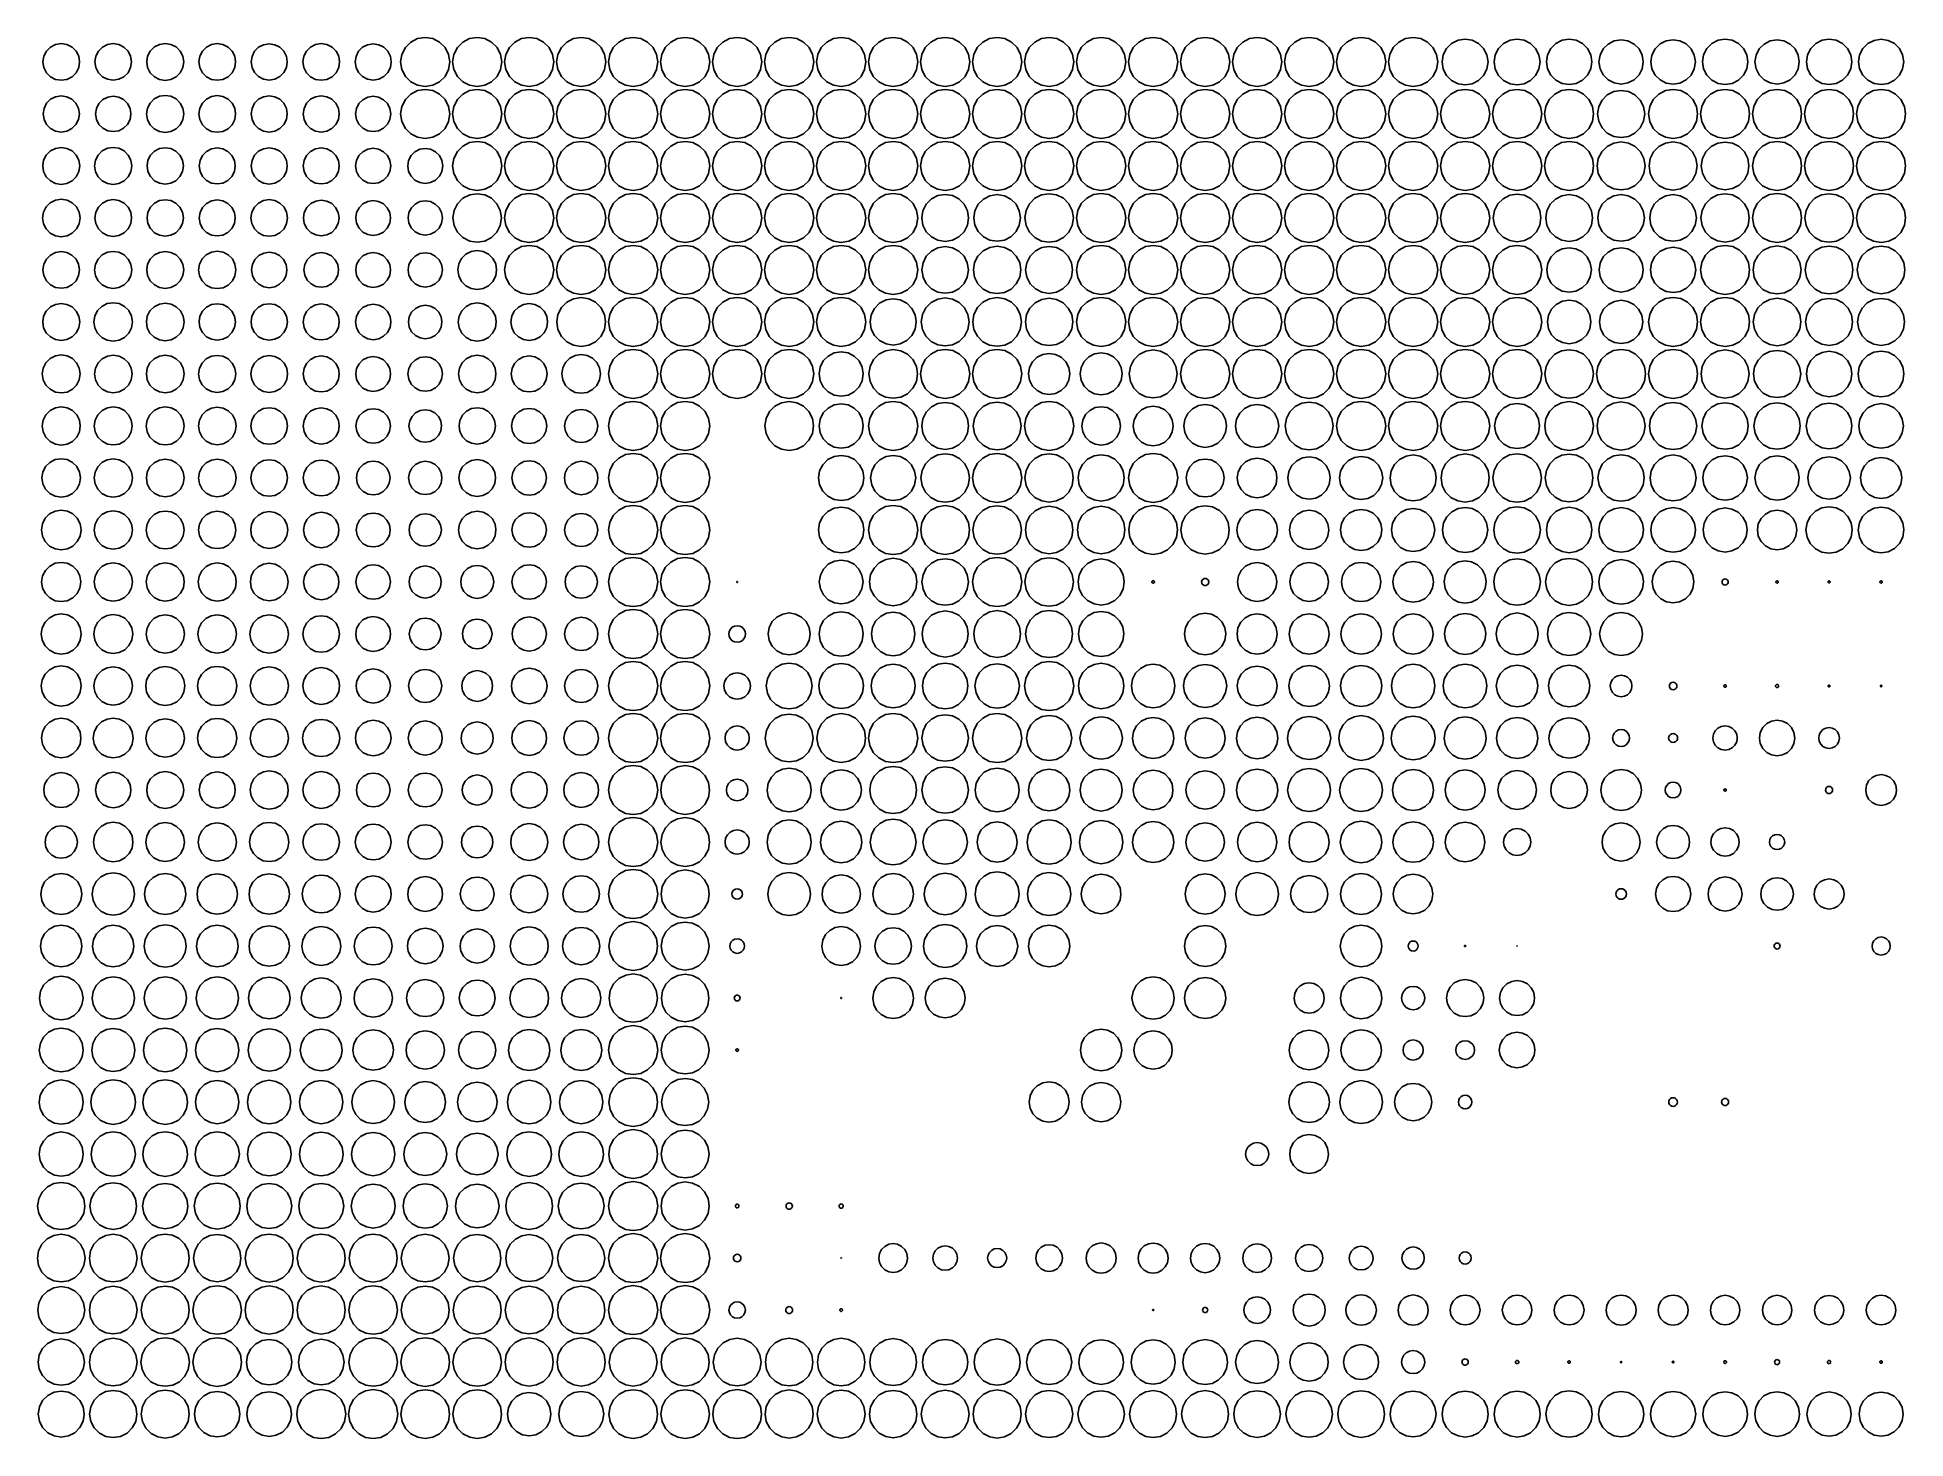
# Model space of a CAD drawing. Header units: metres. Extents: x -319 to 328, y -240 to 246.
import ezdxf

# ---------------------------------------------------------------- set-up
doc = ezdxf.new("R2010")
doc.units = ezdxf.units.M

msp = doc.modelspace()

# ---------------------------------------------------------------- linework, layer by layer
for p, q in [((-316.15076, 240.74222, -415.6922), (-317.05505, 238.9674, -415.6922)), ((-314.74222, 242.15076, -415.6922), (-316.15076, 240.74222, -415.6922)), ((-312.9674, 243.05505, -415.6922), (-314.74222, 242.15076, -415.6922)), ((-311, 243.36667, -415.6922), (-312.9674, 243.05505, -415.6922)), ((-309.0326, 243.05505, -415.6922), (-311, 243.36667, -415.6922)), ((-307.25775, 242.15076, -415.6922), (-309.0326, 243.05505, -415.6922)), ((-305.84924, 240.74222, -415.6922), (-307.25775, 242.15076, -415.6922)), ((-304.94495, 238.9674, -415.6922), (-305.84924, 240.74222, -415.6922)), ((-298.12378, 240.72263, -415.6922), (-299.02335, 238.95712, -415.6922)), ((-296.72263, 242.12378, -415.6922), (-298.12378, 240.72263, -415.6922)), ((-294.9571, 243.02335, -415.6922), (-296.72263, 242.12378, -415.6922)), ((-293, 243.33334, -415.6922), (-294.9571, 243.02335, -415.6922)), ((-291.0429, 243.02335, -415.6922), (-293, 243.33334, -415.6922)), ((-289.27734, 242.12378, -415.6922), (-291.0429, 243.02335, -415.6922)), ((-287.87622, 240.72263, -415.6922), (-289.27734, 242.12378, -415.6922)), ((-286.97665, 238.95709, -415.6922), (-287.87622, 240.72263, -415.6922)), ((-280.1777, 240.76181, -415.6922), (-281.08676, 238.97772, -415.6922)), ((-278.76184, 242.1777, -415.6922), (-280.1777, 240.76181, -415.6922)), ((-276.97772, 243.08676, -415.6922), (-278.76184, 242.1777, -415.6922)), ((-275, 243.4, -415.6922), (-276.97772, 243.08676, -415.6922)), ((-273.02228, 243.08676, -415.6922), (-275, 243.4, -415.6922)), ((-271.23816, 242.1777, -415.6922), (-273.02228, 243.08676, -415.6922)), ((-269.8223, 240.76184, -415.6922), (-271.23816, 242.1777, -415.6922)), ((-268.91324, 238.97772, -415.6922), (-269.8223, 240.76184, -415.6922)), ((-262.15076, 240.74222, -415.6922), (-263.05505, 238.9674, -415.6922)), ((-260.74225, 242.15076, -415.6922), (-262.15076, 240.74222, -415.6922)), ((-258.9674, 243.05505, -415.6922), (-260.74225, 242.15076, -415.6922)), ((-257, 243.36667, -415.6922), (-258.9674, 243.05505, -415.6922)), ((-255.0326, 243.05505, -415.6922), (-257, 243.36667, -415.6922)), ((-253.25777, 242.15076, -415.6922), (-255.0326, 243.05505, -415.6922)), ((-251.84926, 240.74222, -415.6922), (-253.25777, 242.15076, -415.6922)), ((-250.94495, 238.9674, -415.6922), (-251.84926, 240.74222, -415.6922)), ((-244.06984, 240.68344, -415.6922), (-244.95996, 238.9365, -415.6922)), ((-242.68346, 242.06982, -415.6922), (-244.06984, 240.68344, -415.6922)), ((-240.93651, 242.95996, -415.6922), (-242.68346, 242.06982, -415.6922)), ((-239, 243.26666, -415.6922), (-240.93651, 242.95996, -415.6922)), ((-237.06349, 242.95996, -415.6922), (-239, 243.26666, -415.6922)), ((-235.31654, 242.06982, -415.6922), (-237.06349, 242.95996, -415.6922)), ((-233.93016, 240.68344, -415.6922), (-235.31654, 242.06982, -415.6922)), ((-233.04004, 238.9365, -415.6922), (-233.93016, 240.68344, -415.6922)), ((-226.15074, 240.74222, -415.6922), (-227.05505, 238.9674, -415.6922)), ((-224.74223, 242.15076, -415.6922), (-226.15074, 240.74222, -415.6922)), ((-222.9674, 243.05505, -415.6922), (-224.74223, 242.15076, -415.6922)), ((-221, 243.36667, -415.6922), (-222.9674, 243.05505, -415.6922)), ((-219.0326, 243.05505, -415.6922), (-221, 243.36667, -415.6922)), ((-217.25777, 242.15076, -415.6922), (-219.0326, 243.05505, -415.6922)), ((-215.84926, 240.74222, -415.6922), (-217.25777, 242.15076, -415.6922)), ((-214.94495, 238.9674, -415.6922), (-215.84926, 240.74222, -415.6922)), ((-208.06984, 240.68344, -415.6922), (-208.95996, 238.9365, -415.6922)), ((-206.68346, 242.06982, -415.6922), (-208.06984, 240.68344, -415.6922)), ((-204.93651, 242.95996, -415.6922), (-206.68346, 242.06982, -415.6922)), ((-203, 243.26666, -415.6922), (-204.93651, 242.95996, -415.6922)), ((-201.06349, 242.95996, -415.6922), (-203, 243.26666, -415.6922)), ((-199.31654, 242.06982, -415.6922), (-201.06349, 242.95996, -415.6922)), ((-197.93016, 240.68344, -415.6922), (-199.31654, 242.06982, -415.6922)), ((-197.04004, 238.9365, -415.6922), (-197.93016, 240.68344, -415.6922)), ((-193.08398, 239.62665, -415.6922), (-193.5, 237, -415.6922)), ((-191.87665, 241.99619, -415.6922), (-193.08398, 239.62665, -415.6922)), ((-189.99617, 243.87665, -415.6922), (-191.87665, 241.99619, -415.6922)), ((-187.62665, 245.08398, -415.6922), (-189.99617, 243.87665, -415.6922)), ((-185, 245.5, -415.6922), (-187.62665, 245.08398, -415.6922)), ((-182.37335, 245.08398, -415.6922), (-185, 245.5, -415.6922)), ((-180.00383, 243.87665, -415.6922), (-182.37335, 245.08398, -415.6922)), ((-178.12335, 241.99619, -415.6922), (-180.00383, 243.87665, -415.6922)), ((-176.91602, 239.62665, -415.6922), (-178.12335, 241.99619, -415.6922)), ((-176.5, 237, -415.6922), (-176.91602, 239.62665, -415.6922)), ((-175.08398, 239.62665, -415.6922), (-175.5, 237, -415.6922)), ((-173.87665, 241.99619, -415.6922), (-175.08398, 239.62665, -415.6922)), ((-171.99617, 243.87665, -415.6922), (-173.87665, 241.99619, -415.6922)), ((-169.62665, 245.08398, -415.6922), (-171.99617, 243.87665, -415.6922)), ((-167, 245.5, -415.6922), (-169.62665, 245.08398, -415.6922)), ((-164.37335, 245.08398, -415.6922), (-167, 245.5, -415.6922)), ((-162.00383, 243.87665, -415.6922), (-164.37335, 245.08398, -415.6922)), ((-160.12335, 241.99619, -415.6922), (-162.00383, 243.87665, -415.6922)), ((-158.91602, 239.62665, -415.6922), (-160.12335, 241.99619, -415.6922)), ((-158.5, 237, -415.6922), (-158.91602, 239.62665, -415.6922)), ((-157.08398, 239.62665, -415.6922), (-157.5, 237, -415.6922)), ((-155.87665, 241.99619, -415.6922), (-157.08398, 239.62665, -415.6922)), ((-153.99617, 243.87665, -415.6922), (-155.87665, 241.99619, -415.6922)), ((-151.62665, 245.08398, -415.6922), (-153.99617, 243.87665, -415.6922)), ((-149, 245.5, -415.6922), (-151.62665, 245.08398, -415.6922)), ((-146.37335, 245.08398, -415.6922), (-149, 245.5, -415.6922)), ((-144.00383, 243.87665, -415.6922), (-146.37335, 245.08398, -415.6922)), ((-142.12335, 241.99619, -415.6922), (-144.00383, 243.87665, -415.6922)), ((-140.91602, 239.62665, -415.6922), (-142.12335, 241.99619, -415.6922)), ((-140.5, 237, -415.6922), (-140.91602, 239.62665, -415.6922)), ((-139.08398, 239.62665, -415.6922), (-139.5, 237, -415.6922)), ((-137.87665, 241.99619, -415.6922), (-139.08398, 239.62665, -415.6922)), ((-135.99617, 243.87665, -415.6922), (-137.87665, 241.99619, -415.6922)), ((-133.62665, 245.08398, -415.6922), (-135.99617, 243.87665, -415.6922)), ((-131, 245.5, -415.6922), (-133.62665, 245.08398, -415.6922)), ((-128.37335, 245.08398, -415.6922), (-131, 245.5, -415.6922)), ((-126.00383, 243.87665, -415.6922), (-128.37335, 245.08398, -415.6922)), ((-124.12335, 241.99619, -415.6922), (-126.00383, 243.87665, -415.6922)), ((-122.916016, 239.62665, -415.6922), (-124.12335, 241.99619, -415.6922)), ((-122.5, 237, -415.6922), (-122.916016, 239.62665, -415.6922)), ((-121.083984, 239.62665, -415.6922), (-121.5, 237, -415.6922)), ((-119.87665, 241.99619, -415.6922), (-121.083984, 239.62665, -415.6922)), ((-117.99617, 243.87665, -415.6922), (-119.87665, 241.99619, -415.6922)), ((-115.62665, 245.08398, -415.6922), (-117.99617, 243.87665, -415.6922)), ((-113, 245.5, -415.6922), (-115.62665, 245.08398, -415.6922)), ((-110.37335, 245.08398, -415.6922), (-113, 245.5, -415.6922)), ((-108.00383, 243.87665, -415.6922), (-110.37335, 245.08398, -415.6922)), ((-106.12335, 241.99619, -415.6922), (-108.00383, 243.87665, -415.6922)), ((-104.916016, 239.62665, -415.6922), (-106.12335, 241.99619, -415.6922)), ((-104.5, 237, -415.6922), (-104.916016, 239.62665, -415.6922)), ((-103.083984, 239.62665, -415.6922), (-103.5, 237, -415.6922)), ((-101.87665, 241.99619, -415.6922), (-103.083984, 239.62665, -415.6922)), ((-99.99617, 243.87665, -415.6922), (-101.87665, 241.99619, -415.6922)), ((-97.62665, 245.08398, -415.6922), (-99.99617, 243.87665, -415.6922)), ((-95, 245.5, -415.6922), (-97.62665, 245.08398, -415.6922)), ((-92.37335, 245.08398, -415.6922), (-95, 245.5, -415.6922)), ((-90.00383, 243.87665, -415.6922), (-92.37335, 245.08398, -415.6922)), ((-88.12335, 241.99619, -415.6922), (-90.00383, 243.87665, -415.6922)), ((-86.916016, 239.62665, -415.6922), (-88.12335, 241.99619, -415.6922)), ((-86.5, 237, -415.6922), (-86.916016, 239.62665, -415.6922)), ((-85.083984, 239.62665, -415.6922), (-85.5, 237, -415.6922)), ((-83.87665, 241.99619, -415.6922), (-85.083984, 239.62665, -415.6922)), ((-81.99617, 243.87665, -415.6922), (-83.87665, 241.99619, -415.6922)), ((-79.62665, 245.08398, -415.6922), (-81.99617, 243.87665, -415.6922)), ((-77, 245.5, -415.6922), (-79.62665, 245.08398, -415.6922)), ((-74.37335, 245.08398, -415.6922), (-77, 245.5, -415.6922)), ((-72.00383, 243.87665, -415.6922), (-74.37335, 245.08398, -415.6922)), ((-70.12335, 241.99619, -415.6922), (-72.00383, 243.87665, -415.6922)), ((-68.916016, 239.62665, -415.6922), (-70.12335, 241.99619, -415.6922)), ((-68.5, 237, -415.6922), (-68.916016, 239.62665, -415.6922)), ((-67.083984, 239.62665, -415.6922), (-67.5, 237, -415.6922)), ((-65.87665, 241.99619, -415.6922), (-67.083984, 239.62665, -415.6922)), ((-63.996185, 243.87665, -415.6922), (-65.87665, 241.99619, -415.6922)), ((-61.626648, 245.08398, -415.6922), (-63.996185, 243.87665, -415.6922)), ((-59, 245.5, -415.6922), (-61.626648, 245.08398, -415.6922)), ((-56.373352, 245.08398, -415.6922), (-59, 245.5, -415.6922)), ((-54.003815, 243.87665, -415.6922), (-56.373352, 245.08398, -415.6922)), ((-52.123352, 241.99619, -415.6922), (-54.003815, 243.87665, -415.6922)), ((-50.916016, 239.62665, -415.6922), (-52.123352, 241.99619, -415.6922)), ((-50.5, 237, -415.6922), (-50.916016, 239.62665, -415.6922)), ((-49.083984, 239.62665, -415.6922), (-49.5, 237, -415.6922)), ((-47.876648, 241.99619, -415.6922), (-49.083984, 239.62665, -415.6922)), ((-45.996185, 243.87665, -415.6922), (-47.876648, 241.99619, -415.6922)), ((-43.626648, 245.08398, -415.6922), (-45.996185, 243.87665, -415.6922)), ((-41, 245.5, -415.6922), (-43.626648, 245.08398, -415.6922)), ((-38.373352, 245.08398, -415.6922), (-41, 245.5, -415.6922)), ((-36.003815, 243.87665, -415.6922), (-38.373352, 245.08398, -415.6922)), ((-34.123352, 241.99619, -415.6922), (-36.003815, 243.87665, -415.6922)), ((-32.916016, 239.62665, -415.6922), (-34.123352, 241.99619, -415.6922)), ((-32.5, 237, -415.6922), (-32.916016, 239.62665, -415.6922)), ((-31.083984, 239.62665, -415.6922), (-31.5, 237, -415.6922)), ((-29.876648, 241.99619, -415.6922), (-31.083984, 239.62665, -415.6922)), ((-27.996185, 243.87665, -415.6922), (-29.876648, 241.99619, -415.6922)), ((-25.626648, 245.08398, -415.6922), (-27.996185, 243.87665, -415.6922)), ((-23, 245.5, -415.6922), (-25.626648, 245.08398, -415.6922)), ((-20.373352, 245.08398, -415.6922), (-23, 245.5, -415.6922)), ((-18.003815, 243.87665, -415.6922), (-20.373352, 245.08398, -415.6922)), ((-16.123352, 241.99619, -415.6922), (-18.003815, 243.87665, -415.6922)), ((-14.916016, 239.62665, -415.6922), (-16.123352, 241.99619, -415.6922)), ((-14.5, 237, -415.6922), (-14.916016, 239.62665, -415.6922)), ((-13.083984, 239.62665, -415.6922), (-13.5, 237, -415.6922)), ((-11.876648, 241.99619, -415.6922), (-13.083984, 239.62665, -415.6922)), ((-9.996185, 243.87665, -415.6922), (-11.876648, 241.99619, -415.6922)), ((-7.626648, 245.08398, -415.6922), (-9.996185, 243.87665, -415.6922)), ((-5, 245.5, -415.6922), (-7.626648, 245.08398, -415.6922)), ((-2.373352, 245.08398, -415.6922), (-5, 245.5, -415.6922)), ((-0.003815, 243.87665, -415.6922), (-2.373352, 245.08398, -415.6922)), ((1.876648, 241.99619, -415.6922), (-0.003815, 243.87665, -415.6922)), ((3.083984, 239.62665, -415.6922), (1.876648, 241.99619, -415.6922)), ((3.5, 237, -415.6922), (3.083984, 239.62665, -415.6922)), ((4.916016, 239.62665, -415.6922), (4.5, 237, -415.6922)), ((6.123352, 241.99619, -415.6922), (4.916016, 239.62665, -415.6922)), ((8.003815, 243.87665, -415.6922), (6.123352, 241.99619, -415.6922)), ((10.373352, 245.08398, -415.6922), (8.003815, 243.87665, -415.6922)), ((13, 245.5, -415.6922), (10.373352, 245.08398, -415.6922)), ((15.626648, 245.08398, -415.6922), (13, 245.5, -415.6922)), ((17.996185, 243.87665, -415.6922), (15.626648, 245.08398, -415.6922)), ((19.876648, 241.99619, -415.6922), (17.996185, 243.87665, -415.6922)), ((21.083984, 239.62665, -415.6922), (19.876648, 241.99619, -415.6922)), ((21.5, 237, -415.6922), (21.083984, 239.62665, -415.6922)), ((22.916016, 239.62665, -415.6922), (22.5, 237, -415.6922)), ((24.123352, 241.99619, -415.6922), (22.916016, 239.62665, -415.6922)), ((26.003815, 243.87665, -415.6922), (24.123352, 241.99619, -415.6922)), ((28.373352, 245.08398, -415.6922), (26.003815, 243.87665, -415.6922)), ((31, 245.5, -415.6922), (28.373352, 245.08398, -415.6922)), ((33.626648, 245.08398, -415.6922), (31, 245.5, -415.6922)), ((35.996185, 243.87665, -415.6922), (33.626648, 245.08398, -415.6922)), ((37.876648, 241.99619, -415.6922), (35.996185, 243.87665, -415.6922)), ((39.083984, 239.62665, -415.6922), (37.876648, 241.99619, -415.6922)), ((39.5, 237, -415.6922), (39.083984, 239.62665, -415.6922)), ((40.916016, 239.62665, -415.6922), (40.5, 237, -415.6922)), ((42.123352, 241.99619, -415.6922), (40.916016, 239.62665, -415.6922)), ((44.003815, 243.87665, -415.6922), (42.123352, 241.99619, -415.6922)), ((46.373352, 245.08398, -415.6922), (44.003815, 243.87665, -415.6922)), ((49, 245.5, -415.6922), (46.373352, 245.08398, -415.6922)), ((51.626648, 245.08398, -415.6922), (49, 245.5, -415.6922)), ((53.996185, 243.87665, -415.6922), (51.626648, 245.08398, -415.6922)), ((55.876648, 241.99619, -415.6922), (53.996185, 243.87665, -415.6922)), ((57.083984, 239.62665, -415.6922), (55.876648, 241.99619, -415.6922)), ((57.5, 237, -415.6922), (57.083984, 239.62665, -415.6922)), ((58.916016, 239.62665, -415.6922), (58.5, 237, -415.6922)), ((60.123352, 241.99619, -415.6922), (58.916016, 239.62665, -415.6922)), ((62.003815, 243.87665, -415.6922), (60.123352, 241.99619, -415.6922)), ((64.37335, 245.08398, -415.6922), (62.003815, 243.87665, -415.6922)), ((67, 245.5, -415.6922), (64.37335, 245.08398, -415.6922)), ((69.62665, 245.08398, -415.6922), (67, 245.5, -415.6922)), ((71.996185, 243.87665, -415.6922), (69.62665, 245.08398, -415.6922)), ((73.87665, 241.99619, -415.6922), (71.996185, 243.87665, -415.6922)), ((75.083984, 239.62665, -415.6922), (73.87665, 241.99619, -415.6922)), ((75.5, 237, -415.6922), (75.083984, 239.62665, -415.6922)), ((76.916016, 239.62665, -415.6922), (76.5, 237, -415.6922)), ((78.12335, 241.99619, -415.6922), (76.916016, 239.62665, -415.6922)), ((80.003815, 243.87665, -415.6922), (78.12335, 241.99619, -415.6922)), ((82.37335, 245.08398, -415.6922), (80.003815, 243.87665, -415.6922)), ((85, 245.5, -415.6922), (82.37335, 245.08398, -415.6922)), ((87.62665, 245.08398, -415.6922), (85, 245.5, -415.6922)), ((89.996185, 243.87665, -415.6922), (87.62665, 245.08398, -415.6922)), ((91.87665, 241.99619, -415.6922), (89.996185, 243.87665, -415.6922)), ((93.083984, 239.62665, -415.6922), (91.87665, 241.99619, -415.6922)), ((93.5, 237, -415.6922), (93.083984, 239.62665, -415.6922)), ((94.916016, 239.62665, -415.6922), (94.5, 237, -415.6922)), ((96.12335, 241.99619, -415.6922), (94.916016, 239.62665, -415.6922)), ((98.003815, 243.87665, -415.6922), (96.12335, 241.99619, -415.6922)), ((100.37335, 245.08398, -415.6922), (98.003815, 243.87665, -415.6922)), ((103, 245.5, -415.6922), (100.37335, 245.08398, -415.6922)), ((105.62665, 245.08398, -415.6922), (103, 245.5, -415.6922)), ((107.996185, 243.87665, -415.6922), (105.62665, 245.08398, -415.6922)), ((109.87665, 241.99619, -415.6922), (107.996185, 243.87665, -415.6922)), ((111.083984, 239.62665, -415.6922), (109.87665, 241.99619, -415.6922)), ((111.5, 237, -415.6922), (111.083984, 239.62665, -415.6922)), ((112.916016, 239.62665, -415.6922), (112.5, 237, -415.6922)), ((114.12335, 241.99619, -415.6922), (112.916016, 239.62665, -415.6922)), ((116.003815, 243.87665, -415.6922), (114.12335, 241.99619, -415.6922)), ((118.37335, 245.08398, -415.6922), (116.003815, 243.87665, -415.6922)), ((121, 245.5, -415.6922), (118.37335, 245.08398, -415.6922)), ((123.62665, 245.08398, -415.6922), (121, 245.5, -415.6922)), ((125.996185, 243.87665, -415.6922), (123.62665, 245.08398, -415.6922)), ((127.87665, 241.99619, -415.6922), (125.996185, 243.87665, -415.6922)), ((129.08398, 239.62665, -415.6922), (127.87665, 241.99619, -415.6922)), ((129.5, 237, -415.6922), (129.08398, 239.62665, -415.6922)), ((130.91602, 239.62665, -415.6922), (130.5, 237, -415.6922)), ((132.12335, 241.99619, -415.6922), (130.91602, 239.62665, -415.6922)), ((134.00381, 243.87665, -415.6922), (132.12335, 241.99619, -415.6922)), ((136.37335, 245.08398, -415.6922), (134.00381, 243.87665, -415.6922)), ((139, 245.5, -415.6922), (136.37335, 245.08398, -415.6922)), ((141.62665, 245.08398, -415.6922), (139, 245.5, -415.6922)), ((143.99619, 243.87665, -415.6922), (141.62665, 245.08398, -415.6922)), ((145.87665, 241.99619, -415.6922), (143.99619, 243.87665, -415.6922)), ((147.08398, 239.62665, -415.6922), (145.87665, 241.99619, -415.6922)), ((147.5, 237, -415.6922), (147.08398, 239.62665, -415.6922)), ((148.91602, 239.62665, -415.6922), (148.5, 237, -415.6922)), ((150.12335, 241.99619, -415.6922), (148.91602, 239.62665, -415.6922)), ((152.00381, 243.87665, -415.6922), (150.12335, 241.99619, -415.6922)), ((154.37335, 245.08398, -415.6922), (152.00381, 243.87665, -415.6922)), ((157, 245.5, -415.6922), (154.37335, 245.08398, -415.6922)), ((159.62665, 245.08398, -415.6922), (157, 245.5, -415.6922)), ((161.99619, 243.87665, -415.6922), (159.62665, 245.08398, -415.6922)), ((163.87665, 241.99619, -415.6922), (161.99619, 243.87665, -415.6922)), ((165.08398, 239.62665, -415.6922), (163.87665, 241.99619, -415.6922)), ((165.5, 237, -415.6922), (165.08398, 239.62665, -415.6922)), ((167.45496, 239.45154, -415.6922), (167.06668, 237, -415.6922)), ((168.58179, 241.66309, -415.6922), (167.45496, 239.45154, -415.6922)), ((170.33691, 243.41821, -415.6922), (168.58179, 241.66309, -415.6922)), ((172.54846, 244.54504, -415.6922), (170.33691, 243.41821, -415.6922)), ((175, 244.93332, -415.6922), (172.54846, 244.54504, -415.6922)), ((177.45154, 244.54504, -415.6922), (175, 244.93332, -415.6922)), ((179.66309, 243.41821, -415.6922), (177.45154, 244.54504, -415.6922)), ((181.41821, 241.66309, -415.6922), (179.66309, 243.41821, -415.6922)), ((182.54504, 239.45154, -415.6922), (181.41821, 241.66309, -415.6922)), ((182.93332, 237, -415.6922), (182.54504, 239.45154, -415.6922)), ((185.45496, 239.45154, -415.6922), (185.06668, 237, -415.6922)), ((186.58179, 241.66309, -415.6922), (185.45496, 239.45154, -415.6922)), ((188.33691, 243.41821, -415.6922), (186.58179, 241.66309, -415.6922)), ((190.54846, 244.54504, -415.6922), (188.33691, 243.41821, -415.6922)), ((193, 244.93332, -415.6922), (190.54846, 244.54504, -415.6922)), ((195.45154, 244.54504, -415.6922), (193, 244.93332, -415.6922)), ((197.66309, 243.41821, -415.6922), (195.45154, 244.54504, -415.6922)), ((199.41821, 241.66309, -415.6922), (197.66309, 243.41821, -415.6922)), ((200.54504, 239.45154, -415.6922), (199.41821, 241.66309, -415.6922)), ((200.93335, 237, -415.6922), (200.54504, 239.45154, -415.6922)), ((203.51837, 239.43094, -415.6922), (203.13336, 237, -415.6922)), ((204.63574, 241.6239, -415.6922), (203.51837, 239.43094, -415.6922)), ((206.3761, 243.36426, -415.6922), (204.63574, 241.6239, -415.6922)), ((208.56909, 244.48166, -415.6922), (206.3761, 243.36426, -415.6922)), ((211, 244.86667, -415.6922), (208.56909, 244.48166, -415.6922)), ((213.43091, 244.48166, -415.6922), (211, 244.86667, -415.6922)), ((215.6239, 243.36426, -415.6922), (213.43091, 244.48166, -415.6922)), ((217.36426, 241.6239, -415.6922), (215.6239, 243.36426, -415.6922)), ((218.48163, 239.43094, -415.6922), (217.36426, 241.6239, -415.6922)), ((218.86664, 237, -415.6922), (218.48163, 239.43094, -415.6922)), ((221.70856, 239.36914, -415.6922), (221.33331, 237, -415.6922)), ((222.79755, 241.50635, -415.6922), (221.70856, 239.36914, -415.6922)), ((224.49365, 243.20245, -415.6922), (222.79755, 241.50635, -415.6922)), ((226.63086, 244.29144, -415.6922), (224.49365, 243.20245, -415.6922)), ((229, 244.66666, -415.6922), (226.63086, 244.29144, -415.6922)), ((231.36914, 244.29144, -415.6922), (229, 244.66666, -415.6922)), ((233.50635, 243.20245, -415.6922), (231.36914, 244.29144, -415.6922)), ((235.20245, 241.50635, -415.6922), (233.50635, 243.20245, -415.6922)), ((236.29144, 239.36914, -415.6922), (235.20245, 241.50635, -415.6922)), ((236.66669, 237, -415.6922), (236.29144, 239.36914, -415.6922)), ((239.67688, 239.37943, -415.6922), (239.29999, 237, -415.6922)), ((240.77057, 241.52594, -415.6922), (239.67688, 239.37943, -415.6922)), ((242.47406, 243.22943, -415.6922), (240.77057, 241.52594, -415.6922)), ((244.62054, 244.32312, -415.6922), (242.47406, 243.22943, -415.6922)), ((247, 244.70001, -415.6922), (244.62054, 244.32312, -415.6922)), ((249.37946, 244.32312, -415.6922), (247, 244.70001, -415.6922)), ((251.52594, 243.22943, -415.6922), (249.37946, 244.32312, -415.6922)), ((253.22943, 241.52594, -415.6922), (251.52594, 243.22943, -415.6922)), ((254.32312, 239.37943, -415.6922), (253.22943, 241.52594, -415.6922)), ((254.70001, 237, -415.6922), (254.32312, 239.37943, -415.6922)), ((257.51837, 239.43094, -415.6922), (257.13336, 237, -415.6922)), ((258.63574, 241.6239, -415.6922), (257.51837, 239.43094, -415.6922)), ((260.3761, 243.36426, -415.6922), (258.63574, 241.6239, -415.6922)), ((262.5691, 244.48166, -415.6922), (260.3761, 243.36426, -415.6922)), ((265, 244.86667, -415.6922), (262.5691, 244.48166, -415.6922)), ((267.4309, 244.48166, -415.6922), (265, 244.86667, -415.6922)), ((269.6239, 243.36426, -415.6922), (267.4309, 244.48166, -415.6922)), ((271.36426, 241.6239, -415.6922), (269.6239, 243.36426, -415.6922)), ((272.48163, 239.43094, -415.6922), (271.36426, 241.6239, -415.6922)), ((272.86664, 237, -415.6922), (272.48163, 239.43094, -415.6922)), ((275.70856, 239.36914, -415.6922), (275.3333, 237, -415.6922)), ((276.79755, 241.50635, -415.6922), (275.70856, 239.36914, -415.6922)), ((278.49365, 243.20245, -415.6922), (276.79755, 241.50635, -415.6922)), ((280.63086, 244.29144, -415.6922), (278.49365, 243.20245, -415.6922)), ((283, 244.66666, -415.6922), (280.63086, 244.29144, -415.6922)), ((285.36914, 244.29144, -415.6922), (283, 244.66666, -415.6922)), ((287.50635, 243.20245, -415.6922), (285.36914, 244.29144, -415.6922)), ((289.20245, 241.50635, -415.6922), (287.50635, 243.20245, -415.6922)), ((290.29144, 239.36914, -415.6922), (289.20245, 241.50635, -415.6922)), ((290.6667, 237, -415.6922), (290.29144, 239.36914, -415.6922)), ((293.51837, 239.43094, -415.6922), (293.13336, 237, -415.6922)), ((294.63574, 241.6239, -415.6922), (293.51837, 239.43094, -415.6922)), ((296.3761, 243.36426, -415.6922), (294.63574, 241.6239, -415.6922)), ((298.5691, 244.48166, -415.6922), (296.3761, 243.36426, -415.6922)), ((301, 244.86667, -415.6922), (298.5691, 244.48166, -415.6922)), ((303.4309, 244.48166, -415.6922), (301, 244.86667, -415.6922)), ((305.6239, 243.36426, -415.6922), (303.4309, 244.48166, -415.6922)), ((307.36426, 241.6239, -415.6922), (305.6239, 243.36426, -415.6922)), ((308.48163, 239.43094, -415.6922), (307.36426, 241.6239, -415.6922)), ((308.86664, 237, -415.6922), (308.48163, 239.43094, -415.6922)), ((311.55005, 239.42062, -415.6922), (311.1667, 237, -415.6922)), ((312.66272, 241.60431, -415.6922), (311.55005, 239.42062, -415.6922)), ((314.3957, 243.33731, -415.6922), (312.66272, 241.60431, -415.6922)), ((316.57935, 244.44995, -415.6922), (314.3957, 243.33731, -415.6922)), ((319, 244.83334, -415.6922), (316.57935, 244.44995, -415.6922)), ((321.42065, 244.44995, -415.6922), (319, 244.83334, -415.6922)), ((323.6043, 243.33731, -415.6922), (321.42065, 244.44995, -415.6922)), ((325.33728, 241.60431, -415.6922), (323.6043, 243.33731, -415.6922)), ((326.44995, 239.42062, -415.6922), (325.33728, 241.60431, -415.6922)), ((326.8333, 237, -415.6922), (326.44995, 239.42062, -415.6922)), ((-317.05505, 238.9674, -415.6922), (-317.36667, 237, -415.6922)), ((-317.36667, 237, -415.6922), (-317.05505, 235.0326, -415.6922)), ((-317.05505, 235.0326, -415.6922), (-316.15076, 233.25778, -415.6922)), ((-316.15076, 233.25778, -415.6922), (-314.74225, 231.84927, -415.6922)), ((-307.25778, 231.84924, -415.6922), (-305.84924, 233.25775, -415.6922)), ((-305.84924, 233.25775, -415.6922), (-304.94495, 235.0326, -415.6922)), ((-304.63333, 237, -415.6922), (-304.94495, 238.9674, -415.6922)), ((-304.94495, 235.0326, -415.6922), (-304.63333, 237, -415.6922)), ((-299.02335, 238.95712, -415.6922), (-299.33334, 237, -415.6922)), ((-299.33334, 237, -415.6922), (-299.02335, 235.04291, -415.6922)), ((-299.02335, 235.04291, -415.6922), (-298.12378, 233.27737, -415.6922)), ((-298.12378, 233.27737, -415.6922), (-296.72266, 231.87622, -415.6922)), ((-289.27737, 231.87622, -415.6922), (-287.87622, 233.27737, -415.6922)), ((-287.87622, 233.27737, -415.6922), (-286.97665, 235.04291, -415.6922)), ((-286.66666, 237, -415.6922), (-286.97665, 238.95709, -415.6922)), ((-286.97665, 235.04291, -415.6922), (-286.66666, 237, -415.6922)), ((-281.08676, 238.97772, -415.6922), (-281.4, 237, -415.6922)), ((-281.4, 237, -415.6922), (-281.08676, 235.02228, -415.6922)), ((-281.08676, 235.02228, -415.6922), (-280.1777, 233.23819, -415.6922)), ((-280.1777, 233.23819, -415.6922), (-278.76184, 231.8223, -415.6922)), ((-271.23816, 231.8223, -415.6922), (-269.8223, 233.23816, -415.6922)), ((-269.8223, 233.23816, -415.6922), (-268.91324, 235.02228, -415.6922)), ((-268.6, 237, -415.6922), (-268.91324, 238.97772, -415.6922)), ((-268.91324, 235.02228, -415.6922), (-268.6, 237, -415.6922)), ((-263.05505, 238.9674, -415.6922), (-263.36667, 237, -415.6922)), ((-263.36667, 237, -415.6922), (-263.05505, 235.0326, -415.6922)), ((-263.05505, 235.0326, -415.6922), (-262.15076, 233.25778, -415.6922)), ((-262.15076, 233.25778, -415.6922), (-260.74225, 231.84927, -415.6922)), ((-253.25777, 231.84924, -415.6922), (-251.84926, 233.25775, -415.6922)), ((-251.84926, 233.25775, -415.6922), (-250.94495, 235.0326, -415.6922)), ((-250.63333, 237, -415.6922), (-250.94495, 238.9674, -415.6922)), ((-250.94495, 235.0326, -415.6922), (-250.63333, 237, -415.6922)), ((-244.95996, 238.9365, -415.6922), (-245.26666, 237, -415.6922)), ((-245.26666, 237, -415.6922), (-244.95996, 235.0635, -415.6922)), ((-244.95996, 235.0635, -415.6922), (-244.06984, 233.31656, -415.6922)), ((-244.06984, 233.31656, -415.6922), (-242.68346, 231.93018, -415.6922)), ((-235.31654, 231.93015, -415.6922), (-233.93016, 233.31656, -415.6922)), ((-233.93016, 233.31656, -415.6922), (-233.04004, 235.0635, -415.6922)), ((-232.73334, 237, -415.6922), (-233.04004, 238.9365, -415.6922)), ((-233.04004, 235.0635, -415.6922), (-232.73334, 237, -415.6922)), ((-227.05505, 238.9674, -415.6922), (-227.36667, 237, -415.6922)), ((-227.36667, 237, -415.6922), (-227.05505, 235.0326, -415.6922)), ((-227.05505, 235.0326, -415.6922), (-226.15074, 233.25778, -415.6922)), ((-226.15074, 233.25778, -415.6922), (-224.74223, 231.84927, -415.6922)), ((-217.25777, 231.84924, -415.6922), (-215.84926, 233.25775, -415.6922)), ((-215.84926, 233.25775, -415.6922), (-214.94495, 235.0326, -415.6922)), ((-214.63333, 237, -415.6922), (-214.94495, 238.9674, -415.6922)), ((-214.94495, 235.0326, -415.6922), (-214.63333, 237, -415.6922)), ((-208.95996, 238.9365, -415.6922), (-209.26666, 237, -415.6922)), ((-209.26666, 237, -415.6922), (-208.95996, 235.0635, -415.6922)), ((-208.95996, 235.0635, -415.6922), (-208.06984, 233.31656, -415.6922)), ((-208.06984, 233.31656, -415.6922), (-206.68346, 231.93018, -415.6922)), ((-199.31654, 231.93015, -415.6922), (-197.93016, 233.31656, -415.6922)), ((-197.93016, 233.31656, -415.6922), (-197.04004, 235.0635, -415.6922)), ((-196.73334, 237, -415.6922), (-197.04004, 238.9365, -415.6922)), ((-197.04004, 235.0635, -415.6922), (-196.73334, 237, -415.6922)), ((-193.5, 237, -415.6922), (-193.08398, 234.37335, -415.6922)), ((-193.08398, 234.37335, -415.6922), (-191.87665, 232.00381, -415.6922)), ((-178.12335, 232.00381, -415.6922), (-176.91602, 234.37335, -415.6922)), ((-176.91602, 234.37335, -415.6922), (-176.5, 237, -415.6922)), ((-175.5, 237, -415.6922), (-175.08398, 234.37335, -415.6922)), ((-175.08398, 234.37335, -415.6922), (-173.87665, 232.00381, -415.6922)), ((-160.12335, 232.00381, -415.6922), (-158.91602, 234.37335, -415.6922)), ((-158.91602, 234.37335, -415.6922), (-158.5, 237, -415.6922)), ((-157.5, 237, -415.6922), (-157.08398, 234.37335, -415.6922)), ((-157.08398, 234.37335, -415.6922), (-155.87665, 232.00381, -415.6922)), ((-142.12335, 232.00381, -415.6922), (-140.91602, 234.37335, -415.6922)), ((-140.91602, 234.37335, -415.6922), (-140.5, 237, -415.6922)), ((-139.5, 237, -415.6922), (-139.08398, 234.37335, -415.6922)), ((-139.08398, 234.37335, -415.6922), (-137.87665, 232.00381, -415.6922)), ((-124.12335, 232.00381, -415.6922), (-122.916016, 234.37335, -415.6922)), ((-122.916016, 234.37335, -415.6922), (-122.5, 237, -415.6922)), ((-121.5, 237, -415.6922), (-121.083984, 234.37335, -415.6922)), ((-121.083984, 234.37335, -415.6922), (-119.87665, 232.00381, -415.6922)), ((-106.12335, 232.00381, -415.6922), (-104.916016, 234.37335, -415.6922)), ((-104.916016, 234.37335, -415.6922), (-104.5, 237, -415.6922)), ((-103.5, 237, -415.6922), (-103.083984, 234.37335, -415.6922)), ((-103.083984, 234.37335, -415.6922), (-101.87665, 232.00381, -415.6922)), ((-88.12335, 232.00381, -415.6922), (-86.916016, 234.37335, -415.6922)), ((-86.916016, 234.37335, -415.6922), (-86.5, 237, -415.6922)), ((-85.5, 237, -415.6922), (-85.083984, 234.37335, -415.6922)), ((-85.083984, 234.37335, -415.6922), (-83.87665, 232.00381, -415.6922)), ((-70.12335, 232.00381, -415.6922), (-68.916016, 234.37335, -415.6922)), ((-68.916016, 234.37335, -415.6922), (-68.5, 237, -415.6922)), ((-67.5, 237, -415.6922), (-67.083984, 234.37335, -415.6922)), ((-67.083984, 234.37335, -415.6922), (-65.87665, 232.00381, -415.6922)), ((-52.123352, 232.00381, -415.6922), (-50.916016, 234.37335, -415.6922)), ((-50.916016, 234.37335, -415.6922), (-50.5, 237, -415.6922)), ((-49.5, 237, -415.6922), (-49.083984, 234.37335, -415.6922)), ((-49.083984, 234.37335, -415.6922), (-47.876648, 232.00381, -415.6922)), ((-34.123352, 232.00381, -415.6922), (-32.916016, 234.37335, -415.6922)), ((-32.916016, 234.37335, -415.6922), (-32.5, 237, -415.6922)), ((-31.5, 237, -415.6922), (-31.083984, 234.37335, -415.6922)), ((-31.083984, 234.37335, -415.6922), (-29.876648, 232.00381, -415.6922)), ((-16.123352, 232.00381, -415.6922), (-14.916016, 234.37335, -415.6922)), ((-14.916016, 234.37335, -415.6922), (-14.5, 237, -415.6922)), ((-13.5, 237, -415.6922), (-13.083984, 234.37335, -415.6922)), ((-13.083984, 234.37335, -415.6922), (-11.876648, 232.00381, -415.6922)), ((1.876648, 232.00381, -415.6922), (3.083984, 234.37335, -415.6922)), ((3.083984, 234.37335, -415.6922), (3.5, 237, -415.6922)), ((4.5, 237, -415.6922), (4.916016, 234.37335, -415.6922)), ((4.916016, 234.37335, -415.6922), (6.123352, 232.00381, -415.6922)), ((19.876648, 232.00381, -415.6922), (21.083984, 234.37335, -415.6922)), ((21.083984, 234.37335, -415.6922), (21.5, 237, -415.6922)), ((22.5, 237, -415.6922), (22.916016, 234.37335, -415.6922)), ((22.916016, 234.37335, -415.6922), (24.123352, 232.00381, -415.6922)), ((37.876648, 232.00381, -415.6922), (39.083984, 234.37335, -415.6922)), ((39.083984, 234.37335, -415.6922), (39.5, 237, -415.6922)), ((40.5, 237, -415.6922), (40.916016, 234.37335, -415.6922)), ((40.916016, 234.37335, -415.6922), (42.123352, 232.00381, -415.6922)), ((55.876648, 232.00381, -415.6922), (57.083984, 234.37335, -415.6922)), ((57.083984, 234.37335, -415.6922), (57.5, 237, -415.6922)), ((58.5, 237, -415.6922), (58.916016, 234.37335, -415.6922)), ((58.916016, 234.37335, -415.6922), (60.123352, 232.00381, -415.6922)), ((73.87665, 232.00381, -415.6922), (75.083984, 234.37335, -415.6922)), ((75.083984, 234.37335, -415.6922), (75.5, 237, -415.6922)), ((76.5, 237, -415.6922), (76.916016, 234.37335, -415.6922)), ((76.916016, 234.37335, -415.6922), (78.12335, 232.00381, -415.6922)), ((91.87665, 232.00381, -415.6922), (93.083984, 234.37335, -415.6922)), ((93.083984, 234.37335, -415.6922), (93.5, 237, -415.6922)), ((94.5, 237, -415.6922), (94.916016, 234.37335, -415.6922)), ((94.916016, 234.37335, -415.6922), (96.12335, 232.00381, -415.6922)), ((109.87665, 232.00381, -415.6922), (111.083984, 234.37335, -415.6922)), ((111.083984, 234.37335, -415.6922), (111.5, 237, -415.6922)), ((112.5, 237, -415.6922), (112.916016, 234.37335, -415.6922)), ((112.916016, 234.37335, -415.6922), (114.12335, 232.00381, -415.6922)), ((127.87665, 232.00381, -415.6922), (129.08398, 234.37335, -415.6922)), ((129.08398, 234.37335, -415.6922), (129.5, 237, -415.6922)), ((130.5, 237, -415.6922), (130.91602, 234.37335, -415.6922)), ((130.91602, 234.37335, -415.6922), (132.12335, 232.00381, -415.6922)), ((145.87665, 232.00381, -415.6922), (147.08398, 234.37335, -415.6922)), ((147.08398, 234.37335, -415.6922), (147.5, 237, -415.6922)), ((148.5, 237, -415.6922), (148.91602, 234.37335, -415.6922)), ((148.91602, 234.37335, -415.6922), (150.12335, 232.00381, -415.6922)), ((163.87665, 232.00381, -415.6922), (165.08398, 234.37335, -415.6922)), ((165.08398, 234.37335, -415.6922), (165.5, 237, -415.6922)), ((167.06668, 237, -415.6922), (167.45496, 234.54846, -415.6922)), ((167.45496, 234.54846, -415.6922), (168.58179, 232.33691, -415.6922)), ((181.41821, 232.33691, -415.6922), (182.54504, 234.54846, -415.6922)), ((182.54504, 234.54846, -415.6922), (182.93332, 237, -415.6922)), ((185.06668, 237, -415.6922), (185.45496, 234.54846, -415.6922)), ((185.45496, 234.54846, -415.6922), (186.58179, 232.33691, -415.6922)), ((199.41821, 232.33691, -415.6922), (200.54504, 234.54846, -415.6922)), ((200.54504, 234.54846, -415.6922), (200.93335, 237, -415.6922)), ((203.13336, 237, -415.6922), (203.51837, 234.56906, -415.6922)), ((203.51837, 234.56906, -415.6922), (204.63574, 232.3761, -415.6922)), ((217.36426, 232.3761, -415.6922), (218.48163, 234.56906, -415.6922)), ((218.48163, 234.56906, -415.6922), (218.86664, 237, -415.6922)), ((221.33331, 237, -415.6922), (221.70856, 234.63086, -415.6922)), ((221.70856, 234.63086, -415.6922), (222.79755, 232.49365, -415.6922)), ((235.20245, 232.49365, -415.6922), (236.29144, 234.63086, -415.6922)), ((236.29144, 234.63086, -415.6922), (236.66669, 237, -415.6922)), ((239.29999, 237, -415.6922), (239.67688, 234.62057, -415.6922)), ((239.67688, 234.62057, -415.6922), (240.77057, 232.47406, -415.6922)), ((253.22943, 232.47406, -415.6922), (254.32312, 234.62057, -415.6922)), ((254.32312, 234.62057, -415.6922), (254.70001, 237, -415.6922)), ((257.13336, 237, -415.6922), (257.51837, 234.56906, -415.6922)), ((257.51837, 234.56906, -415.6922), (258.63574, 232.3761, -415.6922)), ((271.36426, 232.3761, -415.6922), (272.48163, 234.56906, -415.6922)), ((272.48163, 234.56906, -415.6922), (272.86664, 237, -415.6922)), ((275.3333, 237, -415.6922), (275.70856, 234.63086, -415.6922)), ((275.70856, 234.63086, -415.6922), (276.79755, 232.49365, -415.6922)), ((289.20245, 232.49365, -415.6922), (290.29144, 234.63086, -415.6922)), ((290.29144, 234.63086, -415.6922), (290.6667, 237, -415.6922)), ((293.13336, 237, -415.6922), (293.51837, 234.56906, -415.6922)), ((293.51837, 234.56906, -415.6922), (294.63574, 232.3761, -415.6922)), ((307.36426, 232.3761, -415.6922), (308.48163, 234.56906, -415.6922)), ((308.48163, 234.56906, -415.6922), (308.86664, 237, -415.6922)), ((311.1667, 237, -415.6922), (311.55005, 234.57938, -415.6922)), ((311.55005, 234.57938, -415.6922), (312.66272, 232.39569, -415.6922)), ((325.33728, 232.39569, -415.6922), (326.44995, 234.57938, -415.6922)), ((326.44995, 234.57938, -415.6922), (326.8333, 237, -415.6922)), ((-314.74225, 231.84927, -415.6922), (-312.9674, 230.94495, -415.6922)), ((-312.9674, 230.94495, -415.6922), (-311, 230.63333, -415.6922)), ((-311, 230.63333, -415.6922), (-309.0326, 230.94495, -415.6922)), ((-309.0326, 230.94495, -415.6922), (-307.25778, 231.84924, -415.6922)), ((-296.72266, 231.87622, -415.6922), (-294.9571, 230.97665, -415.6922)), ((-294.9571, 230.97665, -415.6922), (-293, 230.66666, -415.6922)), ((-293, 230.66666, -415.6922), (-291.0429, 230.97665, -415.6922)), ((-291.0429, 230.97665, -415.6922), (-289.27737, 231.87622, -415.6922)), ((-278.76184, 231.8223, -415.6922), (-276.97772, 230.91324, -415.6922)), ((-276.97772, 230.91324, -415.6922), (-275, 230.6, -415.6922)), ((-275, 230.6, -415.6922), (-273.02228, 230.91324, -415.6922)), ((-273.02228, 230.91324, -415.6922), (-271.23816, 231.8223, -415.6922)), ((-260.74225, 231.84927, -415.6922), (-258.9674, 230.94495, -415.6922)), ((-258.9674, 230.94495, -415.6922), (-257, 230.63333, -415.6922)), ((-257, 230.63333, -415.6922), (-255.0326, 230.94495, -415.6922)), ((-255.0326, 230.94495, -415.6922), (-253.25777, 231.84924, -415.6922)), ((-242.68346, 231.93018, -415.6922), (-240.93651, 231.04004, -415.6922)), ((-240.93651, 231.04004, -415.6922), (-239, 230.73334, -415.6922)), ((-239, 230.73334, -415.6922), (-237.06349, 231.04004, -415.6922)), ((-237.06349, 231.04004, -415.6922), (-235.31654, 231.93015, -415.6922)), ((-224.74223, 231.84927, -415.6922), (-222.9674, 230.94495, -415.6922)), ((-222.9674, 230.94495, -415.6922), (-221, 230.63333, -415.6922)), ((-221, 230.63333, -415.6922), (-219.0326, 230.94495, -415.6922)), ((-219.0326, 230.94495, -415.6922), (-217.25777, 231.84924, -415.6922)), ((-206.68346, 231.93018, -415.6922), (-204.93651, 231.04004, -415.6922)), ((-204.93651, 231.04004, -415.6922), (-203, 230.73334, -415.6922)), ((-203, 230.73334, -415.6922), (-201.06349, 231.04004, -415.6922)), ((-201.06349, 231.04004, -415.6922), (-199.31654, 231.93015, -415.6922)), ((-191.87665, 232.00381, -415.6922), (-189.99617, 230.12335, -415.6922)), ((-189.99617, 230.12335, -415.6922), (-187.62665, 228.91602, -415.6922)), ((-187.62665, 227.08398, -415.6922), (-189.99617, 225.87665, -415.6922)), ((-187.62665, 228.91602, -415.6922), (-185, 228.5, -415.6922)), ((-185, 227.5, -415.6922), (-187.62665, 227.08398, -415.6922)), ((-185, 228.5, -415.6922), (-182.37335, 228.91602, -415.6922)), ((-182.37335, 227.08398, -415.6922), (-185, 227.5, -415.6922)), ((-182.37335, 228.91602, -415.6922), (-180.00383, 230.12335, -415.6922)), ((-180.00383, 225.87665, -415.6922), (-182.37335, 227.08398, -415.6922)), ((-180.00383, 230.12335, -415.6922), (-178.12335, 232.00381, -415.6922)), ((-173.87665, 232.00381, -415.6922), (-171.99617, 230.12335, -415.6922)), ((-171.99617, 230.12335, -415.6922), (-169.62665, 228.91602, -415.6922)), ((-169.62665, 227.08398, -415.6922), (-171.99617, 225.87665, -415.6922)), ((-169.62665, 228.91602, -415.6922), (-167, 228.5, -415.6922)), ((-167, 227.5, -415.6922), (-169.62665, 227.08398, -415.6922)), ((-167, 228.5, -415.6922), (-164.37335, 228.91602, -415.6922)), ((-164.37335, 227.08398, -415.6922), (-167, 227.5, -415.6922)), ((-164.37335, 228.91602, -415.6922), (-162.00383, 230.12335, -415.6922)), ((-162.00383, 225.87665, -415.6922), (-164.37335, 227.08398, -415.6922)), ((-162.00383, 230.12335, -415.6922), (-160.12335, 232.00381, -415.6922)), ((-155.87665, 232.00381, -415.6922), (-153.99617, 230.12335, -415.6922)), ((-153.99617, 230.12335, -415.6922), (-151.62665, 228.91602, -415.6922)), ((-151.62665, 227.08398, -415.6922), (-153.99617, 225.87665, -415.6922)), ((-151.62665, 228.91602, -415.6922), (-149, 228.5, -415.6922)), ((-149, 227.5, -415.6922), (-151.62665, 227.08398, -415.6922)), ((-149, 228.5, -415.6922), (-146.37335, 228.91602, -415.6922)), ((-146.37335, 227.08398, -415.6922), (-149, 227.5, -415.6922)), ((-146.37335, 228.91602, -415.6922), (-144.00383, 230.12335, -415.6922)), ((-144.00383, 225.87665, -415.6922), (-146.37335, 227.08398, -415.6922)), ((-144.00383, 230.12335, -415.6922), (-142.12335, 232.00381, -415.6922)), ((-137.87665, 232.00381, -415.6922), (-135.99617, 230.12335, -415.6922)), ((-135.99617, 230.12335, -415.6922), (-133.62665, 228.91602, -415.6922)), ((-133.62665, 227.08398, -415.6922), (-135.99617, 225.87665, -415.6922)), ((-133.62665, 228.91602, -415.6922), (-131, 228.5, -415.6922)), ((-131, 227.5, -415.6922), (-133.62665, 227.08398, -415.6922)), ((-131, 228.5, -415.6922), (-128.37335, 228.91602, -415.6922)), ((-128.37335, 227.08398, -415.6922), (-131, 227.5, -415.6922)), ((-128.37335, 228.91602, -415.6922), (-126.00383, 230.12335, -415.6922)), ((-126.00383, 225.87665, -415.6922), (-128.37335, 227.08398, -415.6922)), ((-126.00383, 230.12335, -415.6922), (-124.12335, 232.00381, -415.6922)), ((-119.87665, 232.00381, -415.6922), (-117.99617, 230.12335, -415.6922)), ((-117.99617, 230.12335, -415.6922), (-115.62665, 228.91602, -415.6922)), ((-115.62665, 227.08398, -415.6922), (-117.99617, 225.87665, -415.6922)), ((-115.62665, 228.91602, -415.6922), (-113, 228.5, -415.6922)), ((-113, 227.5, -415.6922), (-115.62665, 227.08398, -415.6922)), ((-113, 228.5, -415.6922), (-110.37335, 228.91602, -415.6922)), ((-110.37335, 227.08398, -415.6922), (-113, 227.5, -415.6922)), ((-110.37335, 228.91602, -415.6922), (-108.00383, 230.12335, -415.6922)), ((-108.00383, 225.87665, -415.6922), (-110.37335, 227.08398, -415.6922)), ((-108.00383, 230.12335, -415.6922), (-106.12335, 232.00381, -415.6922)), ((-101.87665, 232.00381, -415.6922), (-99.99617, 230.12335, -415.6922)), ((-99.99617, 230.12335, -415.6922), (-97.62665, 228.91602, -415.6922)), ((-97.62665, 227.08398, -415.6922), (-99.99617, 225.87665, -415.6922)), ((-97.62665, 228.91602, -415.6922), (-95, 228.5, -415.6922)), ((-95, 227.5, -415.6922), (-97.62665, 227.08398, -415.6922)), ((-95, 228.5, -415.6922), (-92.37335, 228.91602, -415.6922)), ((-92.37335, 227.08398, -415.6922), (-95, 227.5, -415.6922)), ((-92.37335, 228.91602, -415.6922), (-90.00383, 230.12335, -415.6922)), ((-90.00383, 225.87665, -415.6922), (-92.37335, 227.08398, -415.6922)), ((-90.00383, 230.12335, -415.6922), (-88.12335, 232.00381, -415.6922)), ((-83.87665, 232.00381, -415.6922), (-81.99617, 230.12335, -415.6922)), ((-81.99617, 230.12335, -415.6922), (-79.62665, 228.91602, -415.6922)), ((-79.62665, 227.08398, -415.6922), (-81.99617, 225.87665, -415.6922)), ((-79.62665, 228.91602, -415.6922), (-77, 228.5, -415.6922)), ((-77, 227.5, -415.6922), (-79.62665, 227.08398, -415.6922)), ((-77, 228.5, -415.6922), (-74.37335, 228.91602, -415.6922)), ((-74.37335, 227.08398, -415.6922), (-77, 227.5, -415.6922)), ((-74.37335, 228.91602, -415.6922), (-72.00383, 230.12335, -415.6922)), ((-72.00383, 225.87665, -415.6922), (-74.37335, 227.08398, -415.6922)), ((-72.00383, 230.12335, -415.6922), (-70.12335, 232.00381, -415.6922)), ((-65.87665, 232.00381, -415.6922), (-63.996185, 230.12335, -415.6922)), ((-63.996185, 230.12335, -415.6922), (-61.626648, 228.91602, -415.6922)), ((-61.626648, 227.08398, -415.6922), (-63.996185, 225.87665, -415.6922)), ((-61.626648, 228.91602, -415.6922), (-59, 228.5, -415.6922)), ((-59, 227.5, -415.6922), (-61.626648, 227.08398, -415.6922)), ((-59, 228.5, -415.6922), (-56.373352, 228.91602, -415.6922)), ((-56.373352, 227.08398, -415.6922), (-59, 227.5, -415.6922)), ((-56.373352, 228.91602, -415.6922), (-54.003815, 230.12335, -415.6922)), ((-54.003815, 225.87665, -415.6922), (-56.373352, 227.08398, -415.6922)), ((-54.003815, 230.12335, -415.6922), (-52.123352, 232.00381, -415.6922)), ((-47.876648, 232.00381, -415.6922), (-45.996185, 230.12335, -415.6922)), ((-45.996185, 230.12335, -415.6922), (-43.626648, 228.91602, -415.6922)), ((-43.626648, 227.08398, -415.6922), (-45.996185, 225.87665, -415.6922)), ((-43.626648, 228.91602, -415.6922), (-41, 228.5, -415.6922)), ((-41, 227.5, -415.6922), (-43.626648, 227.08398, -415.6922)), ((-41, 228.5, -415.6922), (-38.373352, 228.91602, -415.6922)), ((-38.373352, 227.08398, -415.6922), (-41, 227.5, -415.6922)), ((-38.373352, 228.91602, -415.6922), (-36.003815, 230.12335, -415.6922)), ((-36.003815, 225.87665, -415.6922), (-38.373352, 227.08398, -415.6922)), ((-36.003815, 230.12335, -415.6922), (-34.123352, 232.00381, -415.6922)), ((-29.876648, 232.00381, -415.6922), (-27.996185, 230.12335, -415.6922)), ((-27.996185, 230.12335, -415.6922), (-25.626648, 228.91602, -415.6922)), ((-25.626648, 227.08398, -415.6922), (-27.996185, 225.87665, -415.6922)), ((-25.626648, 228.91602, -415.6922), (-23, 228.5, -415.6922)), ((-23, 227.5, -415.6922), (-25.626648, 227.08398, -415.6922)), ((-23, 228.5, -415.6922), (-20.373352, 228.91602, -415.6922)), ((-20.373352, 227.08398, -415.6922), (-23, 227.5, -415.6922)), ((-20.373352, 228.91602, -415.6922), (-18.003815, 230.12335, -415.6922)), ((-18.003815, 225.87665, -415.6922), (-20.373352, 227.08398, -415.6922)), ((-18.003815, 230.12335, -415.6922), (-16.123352, 232.00381, -415.6922)), ((-11.876648, 232.00381, -415.6922), (-9.996185, 230.12335, -415.6922)), ((-9.996185, 230.12335, -415.6922), (-7.626648, 228.91602, -415.6922)), ((-7.626648, 227.08398, -415.6922), (-9.996185, 225.87665, -415.6922)), ((-7.626648, 228.91602, -415.6922), (-5, 228.5, -415.6922)), ((-5, 227.5, -415.6922), (-7.626648, 227.08398, -415.6922)), ((-5, 228.5, -415.6922), (-2.373352, 228.91602, -415.6922)), ((-2.373352, 227.08398, -415.6922), (-5, 227.5, -415.6922)), ((-2.373352, 228.91602, -415.6922), (-0.003815, 230.12335, -415.6922)), ((-0.003815, 225.87665, -415.6922), (-2.373352, 227.08398, -415.6922)), ((-0.003815, 230.12335, -415.6922), (1.876648, 232.00381, -415.6922)), ((6.123352, 232.00381, -415.6922), (8.003815, 230.12335, -415.6922)), ((8.003815, 230.12335, -415.6922), (10.373352, 228.91602, -415.6922)), ((10.373352, 227.08398, -415.6922), (8.003815, 225.87665, -415.6922)), ((10.373352, 228.91602, -415.6922), (13, 228.5, -415.6922)), ((13, 227.5, -415.6922), (10.373352, 227.08398, -415.6922)), ((13, 228.5, -415.6922), (15.626648, 228.91602, -415.6922)), ((15.626648, 227.08398, -415.6922), (13, 227.5, -415.6922)), ((15.626648, 228.91602, -415.6922), (17.996185, 230.12335, -415.6922)), ((17.996185, 225.87665, -415.6922), (15.626648, 227.08398, -415.6922)), ((17.996185, 230.12335, -415.6922), (19.876648, 232.00381, -415.6922)), ((24.123352, 232.00381, -415.6922), (26.003815, 230.12335, -415.6922)), ((26.003815, 230.12335, -415.6922), (28.373352, 228.91602, -415.6922)), ((28.373352, 227.08398, -415.6922), (26.003815, 225.87665, -415.6922)), ((28.373352, 228.91602, -415.6922), (31, 228.5, -415.6922)), ((31, 227.5, -415.6922), (28.373352, 227.08398, -415.6922)), ((31, 228.5, -415.6922), (33.626648, 228.91602, -415.6922)), ((33.626648, 227.08398, -415.6922), (31, 227.5, -415.6922)), ((33.626648, 228.91602, -415.6922), (35.996185, 230.12335, -415.6922)), ((35.996185, 225.87665, -415.6922), (33.626648, 227.08398, -415.6922)), ((35.996185, 230.12335, -415.6922), (37.876648, 232.00381, -415.6922)), ((42.123352, 232.00381, -415.6922), (44.003815, 230.12335, -415.6922)), ((44.003815, 230.12335, -415.6922), (46.373352, 228.91602, -415.6922)), ((46.373352, 227.08398, -415.6922), (44.003815, 225.87665, -415.6922)), ((46.373352, 228.91602, -415.6922), (49, 228.5, -415.6922)), ((49, 227.5, -415.6922), (46.373352, 227.08398, -415.6922)), ((49, 228.5, -415.6922), (51.626648, 228.91602, -415.6922)), ((51.626648, 227.08398, -415.6922), (49, 227.5, -415.6922)), ((51.626648, 228.91602, -415.6922), (53.996185, 230.12335, -415.6922)), ((53.996185, 225.87665, -415.6922), (51.626648, 227.08398, -415.6922)), ((53.996185, 230.12335, -415.6922), (55.876648, 232.00381, -415.6922)), ((60.123352, 232.00381, -415.6922), (62.003815, 230.12335, -415.6922)), ((62.003815, 230.12335, -415.6922), (64.37335, 228.91602, -415.6922)), ((64.37335, 227.08398, -415.6922), (62.003815, 225.87665, -415.6922)), ((64.37335, 228.91602, -415.6922), (67, 228.5, -415.6922)), ((67, 227.5, -415.6922), (64.37335, 227.08398, -415.6922)), ((67, 228.5, -415.6922), (69.62665, 228.91602, -415.6922)), ((69.62665, 227.08398, -415.6922), (67, 227.5, -415.6922)), ((69.62665, 228.91602, -415.6922), (71.996185, 230.12335, -415.6922)), ((71.996185, 225.87665, -415.6922), (69.62665, 227.08398, -415.6922)), ((71.996185, 230.12335, -415.6922), (73.87665, 232.00381, -415.6922)), ((78.12335, 232.00381, -415.6922), (80.003815, 230.12335, -415.6922)), ((80.003815, 230.12335, -415.6922), (82.37335, 228.91602, -415.6922)), ((82.37335, 227.08398, -415.6922), (80.003815, 225.87665, -415.6922)), ((82.37335, 228.91602, -415.6922), (85, 228.5, -415.6922)), ((85, 227.5, -415.6922), (82.37335, 227.08398, -415.6922)), ((85, 228.5, -415.6922), (87.62665, 228.91602, -415.6922)), ((87.62665, 227.08398, -415.6922), (85, 227.5, -415.6922)), ((87.62665, 228.91602, -415.6922), (89.996185, 230.12335, -415.6922)), ((89.996185, 225.87665, -415.6922), (87.62665, 227.08398, -415.6922)), ((89.996185, 230.12335, -415.6922), (91.87665, 232.00381, -415.6922)), ((96.12335, 232.00381, -415.6922), (98.003815, 230.12335, -415.6922)), ((98.003815, 230.12335, -415.6922), (100.37335, 228.91602, -415.6922)), ((100.37335, 227.08398, -415.6922), (98.003815, 225.87665, -415.6922)), ((100.37335, 228.91602, -415.6922), (103, 228.5, -415.6922)), ((103, 227.5, -415.6922), (100.37335, 227.08398, -415.6922)), ((103, 228.5, -415.6922), (105.62665, 228.91602, -415.6922)), ((105.62665, 227.08398, -415.6922), (103, 227.5, -415.6922)), ((105.62665, 228.91602, -415.6922), (107.996185, 230.12335, -415.6922)), ((107.996185, 225.87665, -415.6922), (105.62665, 227.08398, -415.6922)), ((107.996185, 230.12335, -415.6922), (109.87665, 232.00381, -415.6922)), ((114.12335, 232.00381, -415.6922), (116.003815, 230.12335, -415.6922)), ((116.003815, 230.12335, -415.6922), (118.37335, 228.91602, -415.6922)), ((118.37335, 227.08398, -415.6922), (116.003815, 225.87665, -415.6922)), ((118.37335, 228.91602, -415.6922), (121, 228.5, -415.6922)), ((121, 227.5, -415.6922), (118.37335, 227.08398, -415.6922)), ((121, 228.5, -415.6922), (123.62665, 228.91602, -415.6922)), ((123.62665, 227.08398, -415.6922), (121, 227.5, -415.6922)), ((123.62665, 228.91602, -415.6922), (125.996185, 230.12335, -415.6922)), ((125.996185, 225.87665, -415.6922), (123.62665, 227.08398, -415.6922)), ((125.996185, 230.12335, -415.6922), (127.87665, 232.00381, -415.6922)), ((132.12335, 232.00381, -415.6922), (134.00381, 230.12335, -415.6922)), ((134.00381, 230.12335, -415.6922), (136.37335, 228.91602, -415.6922)), ((136.37335, 227.08398, -415.6922), (134.00381, 225.87665, -415.6922)), ((136.37335, 228.91602, -415.6922), (139, 228.5, -415.6922)), ((139, 227.5, -415.6922), (136.37335, 227.08398, -415.6922)), ((139, 228.5, -415.6922), (141.62665, 228.91602, -415.6922)), ((141.62665, 227.08398, -415.6922), (139, 227.5, -415.6922)), ((141.62665, 228.91602, -415.6922), (143.99619, 230.12335, -415.6922)), ((143.99619, 225.87665, -415.6922), (141.62665, 227.08398, -415.6922)), ((143.99619, 230.12335, -415.6922), (145.87665, 232.00381, -415.6922)), ((150.12335, 232.00381, -415.6922), (152.00381, 230.12335, -415.6922)), ((152.00381, 230.12335, -415.6922), (154.37335, 228.91602, -415.6922)), ((154.37335, 227.08398, -415.6922), (152.00381, 225.87665, -415.6922)), ((154.37335, 228.91602, -415.6922), (157, 228.5, -415.6922)), ((157, 227.5, -415.6922), (154.37335, 227.08398, -415.6922)), ((157, 228.5, -415.6922), (159.62665, 228.91602, -415.6922)), ((159.62665, 227.08398, -415.6922), (157, 227.5, -415.6922)), ((159.62665, 228.91602, -415.6922), (161.99619, 230.12335, -415.6922)), ((161.99619, 225.87665, -415.6922), (159.62665, 227.08398, -415.6922)), ((161.99619, 230.12335, -415.6922), (163.87665, 232.00381, -415.6922)), ((168.58179, 232.33691, -415.6922), (170.33691, 230.58179, -415.6922)), ((172.37335, 227.08398, -415.6922), (170.00381, 225.87665, -415.6922)), ((170.33691, 230.58179, -415.6922), (172.54846, 229.45496, -415.6922)), ((175, 227.5, -415.6922), (172.37335, 227.08398, -415.6922)), ((172.54846, 229.45496, -415.6922), (175, 229.06668, -415.6922)), ((175, 229.06668, -415.6922), (177.45154, 229.45496, -415.6922)), ((177.62665, 227.08398, -415.6922), (175, 227.5, -415.6922)), ((177.45154, 229.45496, -415.6922), (179.66309, 230.58179, -415.6922)), ((179.99619, 225.87665, -415.6922), (177.62665, 227.08398, -415.6922)), ((179.66309, 230.58179, -415.6922), (181.41821, 232.33691, -415.6922)), ((186.58179, 232.33691, -415.6922), (188.33691, 230.58179, -415.6922)), ((190.37335, 227.08398, -415.6922), (188.00381, 225.87665, -415.6922)), ((188.33691, 230.58179, -415.6922), (190.54846, 229.45496, -415.6922)), ((193, 227.5, -415.6922), (190.37335, 227.08398, -415.6922)), ((190.54846, 229.45496, -415.6922), (193, 229.06668, -415.6922)), ((193, 229.06668, -415.6922), (195.45154, 229.45496, -415.6922)), ((195.62665, 227.08398, -415.6922), (193, 227.5, -415.6922)), ((195.45154, 229.45496, -415.6922), (197.66309, 230.58179, -415.6922)), ((197.99615, 225.87665, -415.6922), (195.62665, 227.08398, -415.6922)), ((197.66309, 230.58179, -415.6922), (199.41821, 232.33691, -415.6922)), ((204.63574, 232.3761, -415.6922), (206.3761, 230.63574, -415.6922)), ((208.37335, 227.08398, -415.6922), (206.00385, 225.87665, -415.6922)), ((206.3761, 230.63574, -415.6922), (208.56909, 229.51834, -415.6922)), ((211, 227.5, -415.6922), (208.37335, 227.08398, -415.6922)), ((208.56909, 229.51834, -415.6922), (211, 229.13333, -415.6922)), ((211, 229.13333, -415.6922), (213.43091, 229.51834, -415.6922)), ((213.62665, 227.08398, -415.6922), (211, 227.5, -415.6922)), ((213.43091, 229.51834, -415.6922), (215.6239, 230.63574, -415.6922)), ((215.99615, 225.87665, -415.6922), (213.62665, 227.08398, -415.6922)), ((215.6239, 230.63574, -415.6922), (217.36426, 232.3761, -415.6922)), ((222.79755, 232.49365, -415.6922), (224.49365, 230.79755, -415.6922)), ((226.47638, 226.76697, -415.6922), (224.19977, 225.60696, -415.6922)), ((224.49365, 230.79755, -415.6922), (226.63086, 229.70856, -415.6922)), ((229, 227.16666, -415.6922), (226.47638, 226.76697, -415.6922)), ((226.63086, 229.70856, -415.6922), (229, 229.33334, -415.6922)), ((229, 229.33334, -415.6922), (231.36914, 229.70856, -415.6922)), ((231.52362, 226.76697, -415.6922), (229, 227.16666, -415.6922)), ((231.36914, 229.70856, -415.6922), (233.50635, 230.79755, -415.6922)), ((233.80023, 225.60696, -415.6922), (231.52362, 226.76697, -415.6922)), ((233.50635, 230.79755, -415.6922), (235.20245, 232.49365, -415.6922)), ((240.77057, 232.47406, -415.6922), (242.47406, 230.77057, -415.6922)), ((244.37335, 227.08398, -415.6922), (242.00385, 225.87665, -415.6922)), ((242.47406, 230.77057, -415.6922), (244.62054, 229.67688, -415.6922)), ((247, 227.5, -415.6922), (244.37335, 227.08398, -415.6922)), ((244.62054, 229.67688, -415.6922), (247, 229.29999, -415.6922)), ((247, 229.29999, -415.6922), (249.37946, 229.67688, -415.6922)), ((249.62665, 227.08398, -415.6922), (247, 227.5, -415.6922)), ((249.37946, 229.67688, -415.6922), (251.52594, 230.77057, -415.6922)), ((251.99615, 225.87665, -415.6922), (249.62665, 227.08398, -415.6922)), ((251.52594, 230.77057, -415.6922), (253.22943, 232.47406, -415.6922)), ((258.63574, 232.3761, -415.6922), (260.3761, 230.63574, -415.6922)), ((262.37335, 227.08398, -415.6922), (260.00385, 225.87665, -415.6922)), ((260.3761, 230.63574, -415.6922), (262.5691, 229.51834, -415.6922)), ((265, 227.5, -415.6922), (262.37335, 227.08398, -415.6922)), ((262.5691, 229.51834, -415.6922), (265, 229.13333, -415.6922)), ((265, 229.13333, -415.6922), (267.4309, 229.51834, -415.6922)), ((267.62665, 227.08398, -415.6922), (265, 227.5, -415.6922)), ((267.4309, 229.51834, -415.6922), (269.6239, 230.63574, -415.6922)), ((269.99615, 225.87665, -415.6922), (267.62665, 227.08398, -415.6922)), ((269.6239, 230.63574, -415.6922), (271.36426, 232.3761, -415.6922)), ((276.79755, 232.49365, -415.6922), (278.49365, 230.79755, -415.6922)), ((280.37335, 227.08398, -415.6922), (278.00385, 225.87665, -415.6922)), ((278.49365, 230.79755, -415.6922), (280.63086, 229.70856, -415.6922)), ((283, 227.5, -415.6922), (280.37335, 227.08398, -415.6922)), ((280.63086, 229.70856, -415.6922), (283, 229.33334, -415.6922)), ((283, 229.33334, -415.6922), (285.36914, 229.70856, -415.6922)), ((285.62665, 227.08398, -415.6922), (283, 227.5, -415.6922)), ((285.36914, 229.70856, -415.6922), (287.50635, 230.79755, -415.6922)), ((287.99615, 225.87665, -415.6922), (285.62665, 227.08398, -415.6922)), ((287.50635, 230.79755, -415.6922), (289.20245, 232.49365, -415.6922)), ((294.63574, 232.3761, -415.6922), (296.3761, 230.63574, -415.6922)), ((298.37335, 227.08398, -415.6922), (296.00385, 225.87665, -415.6922)), ((296.3761, 230.63574, -415.6922), (298.5691, 229.51834, -415.6922)), ((301, 227.5, -415.6922), (298.37335, 227.08398, -415.6922)), ((298.5691, 229.51834, -415.6922), (301, 229.13333, -415.6922)), ((301, 229.13333, -415.6922), (303.4309, 229.51834, -415.6922)), ((303.62665, 227.08398, -415.6922), (301, 227.5, -415.6922)), ((303.4309, 229.51834, -415.6922), (305.6239, 230.63574, -415.6922)), ((305.99615, 225.87665, -415.6922), (303.62665, 227.08398, -415.6922)), ((305.6239, 230.63574, -415.6922), (307.36426, 232.3761, -415.6922)), ((312.66272, 232.39569, -415.6922), (314.3957, 230.66269, -415.6922)), ((316.37335, 227.08398, -415.6922), (314.00385, 225.87665, -415.6922)), ((314.3957, 230.66269, -415.6922), (316.57935, 229.55005, -415.6922)), ((319, 227.5, -415.6922), (316.37335, 227.08398, -415.6922)), ((316.57935, 229.55005, -415.6922), (319, 229.16666, -415.6922)), ((319, 229.16666, -415.6922), (321.42065, 229.55005, -415.6922)), ((321.62665, 227.08398, -415.6922), (319, 227.5, -415.6922)), ((321.42065, 229.55005, -415.6922), (323.6043, 230.66269, -415.6922)), ((323.99615, 225.87665, -415.6922), (321.62665, 227.08398, -415.6922)), ((323.6043, 230.66269, -415.6922), (325.33728, 232.39569, -415.6922)), ((-316.95996, 220.9365, -415.6922), (-317.26666, 219, -415.6922)), ((-316.06985, 222.68344, -415.6922), (-316.95996, 220.9365, -415.6922)), ((-314.68344, 224.06982, -415.6922), (-316.06985, 222.68344, -415.6922)), ((-312.9365, 224.95996, -415.6922), (-314.68344, 224.06982, -415.6922)), ((-311, 225.26666, -415.6922), (-312.9365, 224.95996, -415.6922)), ((-309.0635, 224.95996, -415.6922), (-311, 225.26666, -415.6922)), ((-307.31656, 224.06982, -415.6922), (-309.0635, 224.95996, -415.6922)), ((-305.93018, 222.68344, -415.6922), (-307.31656, 224.06982, -415.6922)), ((-305.04004, 220.9365, -415.6922), (-305.93018, 222.68344, -415.6922)), ((-304.73334, 219, -415.6922), (-305.04004, 220.9365, -415.6922)), ((-298.83313, 220.8953, -415.6922), (-299.13333, 219, -415.6922)), ((-297.96198, 222.60507, -415.6922), (-298.83313, 220.8953, -415.6922)), ((-296.60507, 223.96198, -415.6922), (-297.96198, 222.60507, -415.6922)), ((-294.8953, 224.83316, -415.6922), (-296.60507, 223.96198, -415.6922)), ((-293, 225.13333, -415.6922), (-294.8953, 224.83316, -415.6922)), ((-291.1047, 224.83316, -415.6922), (-293, 225.13333, -415.6922)), ((-289.39493, 223.96198, -415.6922), (-291.1047, 224.83316, -415.6922)), ((-288.03802, 222.60507, -415.6922), (-289.39493, 223.96198, -415.6922)), ((-287.16687, 220.8953, -415.6922), (-288.03802, 222.60507, -415.6922)), ((-286.86667, 219, -415.6922), (-287.16687, 220.8953, -415.6922)), ((-281.11847, 220.988, -415.6922), (-281.43335, 219, -415.6922)), ((-280.20468, 222.78143, -415.6922), (-281.11847, 220.988, -415.6922)), ((-278.78143, 224.20468, -415.6922), (-280.20468, 222.78143, -415.6922)), ((-276.988, 225.11847, -415.6922), (-278.78143, 224.20468, -415.6922)), ((-275, 225.43332, -415.6922), (-276.988, 225.11847, -415.6922)), ((-273.012, 225.11847, -415.6922), (-275, 225.43332, -415.6922)), ((-271.21857, 224.20468, -415.6922), (-273.012, 225.11847, -415.6922)), ((-269.79532, 222.78143, -415.6922), (-271.21857, 224.20468, -415.6922)), ((-268.88153, 220.988, -415.6922), (-269.79532, 222.78143, -415.6922)), ((-268.56665, 219, -415.6922), (-268.88153, 220.988, -415.6922)), ((-263.05505, 220.9674, -415.6922), (-263.36667, 219, -415.6922)), ((-262.15076, 222.74222, -415.6922), (-263.05505, 220.9674, -415.6922)), ((-260.74225, 224.15076, -415.6922), (-262.15076, 222.74222, -415.6922)), ((-258.9674, 225.05505, -415.6922), (-260.74225, 224.15076, -415.6922)), ((-257, 225.36667, -415.6922), (-258.9674, 225.05505, -415.6922)), ((-255.0326, 225.05505, -415.6922), (-257, 225.36667, -415.6922)), ((-253.25777, 224.15076, -415.6922), (-255.0326, 225.05505, -415.6922)), ((-251.84926, 222.74222, -415.6922), (-253.25777, 224.15076, -415.6922)), ((-250.94495, 220.9674, -415.6922), (-251.84926, 222.74222, -415.6922)), ((-250.63333, 219, -415.6922), (-250.94495, 220.9674, -415.6922)), ((-244.95996, 220.9365, -415.6922), (-245.26666, 219, -415.6922)), ((-244.06984, 222.68344, -415.6922), (-244.95996, 220.9365, -415.6922)), ((-242.68346, 224.06982, -415.6922), (-244.06984, 222.68344, -415.6922)), ((-240.93651, 224.95996, -415.6922), (-242.68346, 224.06982, -415.6922)), ((-239, 225.26666, -415.6922), (-240.93651, 224.95996, -415.6922)), ((-237.06349, 224.95996, -415.6922), (-239, 225.26666, -415.6922)), ((-235.31654, 224.06982, -415.6922), (-237.06349, 224.95996, -415.6922)), ((-233.93016, 222.68344, -415.6922), (-235.31654, 224.06982, -415.6922)), ((-233.04004, 220.9365, -415.6922), (-233.93016, 222.68344, -415.6922)), ((-232.73334, 219, -415.6922), (-233.04004, 220.9365, -415.6922)), ((-226.95996, 220.9365, -415.6922), (-227.26666, 219, -415.6922)), ((-226.06984, 222.68344, -415.6922), (-226.95996, 220.9365, -415.6922)), ((-224.68346, 224.06982, -415.6922), (-226.06984, 222.68344, -415.6922)), ((-222.93651, 224.95996, -415.6922), (-224.68346, 224.06982, -415.6922)), ((-221, 225.26666, -415.6922), (-222.93651, 224.95996, -415.6922)), ((-219.06349, 224.95996, -415.6922), (-221, 225.26666, -415.6922)), ((-217.31654, 224.06982, -415.6922), (-219.06349, 224.95996, -415.6922)), ((-215.93016, 222.68344, -415.6922), (-217.31654, 224.06982, -415.6922)), ((-215.04004, 220.9365, -415.6922), (-215.93016, 222.68344, -415.6922)), ((-214.73334, 219, -415.6922), (-215.04004, 220.9365, -415.6922)), ((-208.80145, 220.88501, -415.6922), (-209.1, 219, -415.6922)), ((-207.935, 222.58548, -415.6922), (-208.80145, 220.88501, -415.6922)), ((-206.58548, 223.935, -415.6922), (-207.935, 222.58548, -415.6922)), ((-204.88501, 224.80145, -415.6922), (-206.58548, 223.935, -415.6922)), ((-203, 225.1, -415.6922), (-204.88501, 224.80145, -415.6922)), ((-201.11499, 224.80145, -415.6922), (-203, 225.1, -415.6922)), ((-199.41452, 223.935, -415.6922), (-201.11499, 224.80145, -415.6922)), ((-198.065, 222.58548, -415.6922), (-199.41452, 223.935, -415.6922)), ((-197.19855, 220.88501, -415.6922), (-198.065, 222.58548, -415.6922)), ((-196.9, 219, -415.6922), (-197.19855, 220.88501, -415.6922)), ((-193.08398, 221.62665, -415.6922), (-193.5, 219, -415.6922)), ((-191.87665, 223.99619, -415.6922), (-193.08398, 221.62665, -415.6922)), ((-189.99617, 225.87665, -415.6922), (-191.87665, 223.99619, -415.6922)), ((-178.12335, 223.99619, -415.6922), (-180.00383, 225.87665, -415.6922)), ((-176.91602, 221.62665, -415.6922), (-178.12335, 223.99619, -415.6922)), ((-176.5, 219, -415.6922), (-176.91602, 221.62665, -415.6922)), ((-175.08398, 221.62665, -415.6922), (-175.5, 219, -415.6922)), ((-173.87665, 223.99619, -415.6922), (-175.08398, 221.62665, -415.6922)), ((-171.99617, 225.87665, -415.6922), (-173.87665, 223.99619, -415.6922)), ((-160.12335, 223.99619, -415.6922), (-162.00383, 225.87665, -415.6922)), ((-158.91602, 221.62665, -415.6922), (-160.12335, 223.99619, -415.6922)), ((-158.5, 219, -415.6922), (-158.91602, 221.62665, -415.6922)), ((-157.08398, 221.62665, -415.6922), (-157.5, 219, -415.6922)), ((-155.87665, 223.99619, -415.6922), (-157.08398, 221.62665, -415.6922)), ((-153.99617, 225.87665, -415.6922), (-155.87665, 223.99619, -415.6922)), ((-142.12335, 223.99619, -415.6922), (-144.00383, 225.87665, -415.6922)), ((-140.91602, 221.62665, -415.6922), (-142.12335, 223.99619, -415.6922)), ((-140.5, 219, -415.6922), (-140.91602, 221.62665, -415.6922)), ((-139.08398, 221.62665, -415.6922), (-139.5, 219, -415.6922)), ((-137.87665, 223.99619, -415.6922), (-139.08398, 221.62665, -415.6922)), ((-135.99617, 225.87665, -415.6922), (-137.87665, 223.99619, -415.6922)), ((-124.12335, 223.99619, -415.6922), (-126.00383, 225.87665, -415.6922)), ((-122.916016, 221.62665, -415.6922), (-124.12335, 223.99619, -415.6922)), ((-122.5, 219, -415.6922), (-122.916016, 221.62665, -415.6922)), ((-121.083984, 221.62665, -415.6922), (-121.5, 219, -415.6922)), ((-119.87665, 223.99619, -415.6922), (-121.083984, 221.62665, -415.6922)), ((-117.99617, 225.87665, -415.6922), (-119.87665, 223.99619, -415.6922)), ((-106.12335, 223.99619, -415.6922), (-108.00383, 225.87665, -415.6922)), ((-104.916016, 221.62665, -415.6922), (-106.12335, 223.99619, -415.6922)), ((-104.5, 219, -415.6922), (-104.916016, 221.62665, -415.6922)), ((-103.083984, 221.62665, -415.6922), (-103.5, 219, -415.6922)), ((-101.87665, 223.99619, -415.6922), (-103.083984, 221.62665, -415.6922)), ((-99.99617, 225.87665, -415.6922), (-101.87665, 223.99619, -415.6922)), ((-88.12335, 223.99619, -415.6922), (-90.00383, 225.87665, -415.6922)), ((-86.916016, 221.62665, -415.6922), (-88.12335, 223.99619, -415.6922)), ((-86.5, 219, -415.6922), (-86.916016, 221.62665, -415.6922)), ((-85.083984, 221.62665, -415.6922), (-85.5, 219, -415.6922)), ((-83.87665, 223.99619, -415.6922), (-85.083984, 221.62665, -415.6922)), ((-81.99617, 225.87665, -415.6922), (-83.87665, 223.99619, -415.6922)), ((-70.12335, 223.99619, -415.6922), (-72.00383, 225.87665, -415.6922)), ((-68.916016, 221.62665, -415.6922), (-70.12335, 223.99619, -415.6922)), ((-68.5, 219, -415.6922), (-68.916016, 221.62665, -415.6922)), ((-67.083984, 221.62665, -415.6922), (-67.5, 219, -415.6922)), ((-65.87665, 223.99619, -415.6922), (-67.083984, 221.62665, -415.6922)), ((-63.996185, 225.87665, -415.6922), (-65.87665, 223.99619, -415.6922)), ((-52.123352, 223.99619, -415.6922), (-54.003815, 225.87665, -415.6922)), ((-50.916016, 221.62665, -415.6922), (-52.123352, 223.99619, -415.6922)), ((-50.5, 219, -415.6922), (-50.916016, 221.62665, -415.6922)), ((-49.083984, 221.62665, -415.6922), (-49.5, 219, -415.6922)), ((-47.876648, 223.99619, -415.6922), (-49.083984, 221.62665, -415.6922)), ((-45.996185, 225.87665, -415.6922), (-47.876648, 223.99619, -415.6922)), ((-34.123352, 223.99619, -415.6922), (-36.003815, 225.87665, -415.6922)), ((-32.916016, 221.62665, -415.6922), (-34.123352, 223.99619, -415.6922)), ((-32.5, 219, -415.6922), (-32.916016, 221.62665, -415.6922)), ((-31.083984, 221.62665, -415.6922), (-31.5, 219, -415.6922)), ((-29.876648, 223.99619, -415.6922), (-31.083984, 221.62665, -415.6922)), ((-27.996185, 225.87665, -415.6922), (-29.876648, 223.99619, -415.6922)), ((-16.123352, 223.99619, -415.6922), (-18.003815, 225.87665, -415.6922)), ((-14.916016, 221.62665, -415.6922), (-16.123352, 223.99619, -415.6922)), ((-14.5, 219, -415.6922), (-14.916016, 221.62665, -415.6922)), ((-13.083984, 221.62665, -415.6922), (-13.5, 219, -415.6922)), ((-11.876648, 223.99619, -415.6922), (-13.083984, 221.62665, -415.6922)), ((-9.996185, 225.87665, -415.6922), (-11.876648, 223.99619, -415.6922)), ((1.876648, 223.99619, -415.6922), (-0.003815, 225.87665, -415.6922)), ((3.083984, 221.62665, -415.6922), (1.876648, 223.99619, -415.6922)), ((3.5, 219, -415.6922), (3.083984, 221.62665, -415.6922)), ((4.916016, 221.62665, -415.6922), (4.5, 219, -415.6922)), ((6.123352, 223.99619, -415.6922), (4.916016, 221.62665, -415.6922)), ((8.003815, 225.87665, -415.6922), (6.123352, 223.99619, -415.6922)), ((19.876648, 223.99619, -415.6922), (17.996185, 225.87665, -415.6922)), ((21.083984, 221.62665, -415.6922), (19.876648, 223.99619, -415.6922)), ((21.5, 219, -415.6922), (21.083984, 221.62665, -415.6922)), ((22.916016, 221.62665, -415.6922), (22.5, 219, -415.6922)), ((24.123352, 223.99619, -415.6922), (22.916016, 221.62665, -415.6922)), ((26.003815, 225.87665, -415.6922), (24.123352, 223.99619, -415.6922)), ((37.876648, 223.99619, -415.6922), (35.996185, 225.87665, -415.6922)), ((39.083984, 221.62665, -415.6922), (37.876648, 223.99619, -415.6922)), ((39.5, 219, -415.6922), (39.083984, 221.62665, -415.6922)), ((40.916016, 221.62665, -415.6922), (40.5, 219, -415.6922)), ((42.123352, 223.99619, -415.6922), (40.916016, 221.62665, -415.6922)), ((44.003815, 225.87665, -415.6922), (42.123352, 223.99619, -415.6922)), ((55.876648, 223.99619, -415.6922), (53.996185, 225.87665, -415.6922)), ((57.083984, 221.62665, -415.6922), (55.876648, 223.99619, -415.6922)), ((57.5, 219, -415.6922), (57.083984, 221.62665, -415.6922)), ((58.916016, 221.62665, -415.6922), (58.5, 219, -415.6922)), ((60.123352, 223.99619, -415.6922), (58.916016, 221.62665, -415.6922)), ((62.003815, 225.87665, -415.6922), (60.123352, 223.99619, -415.6922)), ((73.87665, 223.99619, -415.6922), (71.996185, 225.87665, -415.6922)), ((75.083984, 221.62665, -415.6922), (73.87665, 223.99619, -415.6922)), ((75.5, 219, -415.6922), (75.083984, 221.62665, -415.6922)), ((76.916016, 221.62665, -415.6922), (76.5, 219, -415.6922)), ((78.12335, 223.99619, -415.6922), (76.916016, 221.62665, -415.6922)), ((80.003815, 225.87665, -415.6922), (78.12335, 223.99619, -415.6922)), ((91.87665, 223.99619, -415.6922), (89.996185, 225.87665, -415.6922)), ((93.083984, 221.62665, -415.6922), (91.87665, 223.99619, -415.6922)), ((93.5, 219, -415.6922), (93.083984, 221.62665, -415.6922)), ((94.916016, 221.62665, -415.6922), (94.5, 219, -415.6922)), ((96.12335, 223.99619, -415.6922), (94.916016, 221.62665, -415.6922)), ((98.003815, 225.87665, -415.6922), (96.12335, 223.99619, -415.6922)), ((109.87665, 223.99619, -415.6922), (107.996185, 225.87665, -415.6922)), ((111.083984, 221.62665, -415.6922), (109.87665, 223.99619, -415.6922)), ((111.5, 219, -415.6922), (111.083984, 221.62665, -415.6922)), ((112.916016, 221.62665, -415.6922), (112.5, 219, -415.6922)), ((114.12335, 223.99619, -415.6922), (112.916016, 221.62665, -415.6922)), ((116.003815, 225.87665, -415.6922), (114.12335, 223.99619, -415.6922)), ((127.87665, 223.99619, -415.6922), (125.996185, 225.87665, -415.6922)), ((129.08398, 221.62665, -415.6922), (127.87665, 223.99619, -415.6922)), ((129.5, 219, -415.6922), (129.08398, 221.62665, -415.6922)), ((130.91602, 221.62665, -415.6922), (130.5, 219, -415.6922)), ((132.12335, 223.99619, -415.6922), (130.91602, 221.62665, -415.6922)), ((134.00381, 225.87665, -415.6922), (132.12335, 223.99619, -415.6922)), ((145.87665, 223.99619, -415.6922), (143.99619, 225.87665, -415.6922)), ((147.08398, 221.62665, -415.6922), (145.87665, 223.99619, -415.6922)), ((147.5, 219, -415.6922), (147.08398, 221.62665, -415.6922)), ((148.91602, 221.62665, -415.6922), (148.5, 219, -415.6922)), ((150.12335, 223.99619, -415.6922), (148.91602, 221.62665, -415.6922)), ((152.00381, 225.87665, -415.6922), (150.12335, 223.99619, -415.6922)), ((163.87665, 223.99619, -415.6922), (161.99619, 225.87665, -415.6922)), ((165.08398, 221.62665, -415.6922), (163.87665, 223.99619, -415.6922)), ((165.5, 219, -415.6922), (165.08398, 221.62665, -415.6922)), ((166.91602, 221.62665, -415.6922), (166.5, 219, -415.6922)), ((168.12335, 223.99619, -415.6922), (166.91602, 221.62665, -415.6922)), ((170.00381, 225.87665, -415.6922), (168.12335, 223.99619, -415.6922)), ((181.87665, 223.99619, -415.6922), (179.99619, 225.87665, -415.6922)), ((183.08398, 221.62665, -415.6922), (181.87665, 223.99619, -415.6922)), ((183.5, 219, -415.6922), (183.08398, 221.62665, -415.6922)), ((184.91602, 221.62665, -415.6922), (184.5, 219, -415.6922)), ((186.12335, 223.99619, -415.6922), (184.91602, 221.62665, -415.6922)), ((188.00381, 225.87665, -415.6922), (186.12335, 223.99619, -415.6922)), ((199.87665, 223.99619, -415.6922), (197.99615, 225.87665, -415.6922)), ((201.08398, 221.62665, -415.6922), (199.87665, 223.99619, -415.6922)), ((201.5, 219, -415.6922), (201.08398, 221.62665, -415.6922)), ((202.91602, 221.62665, -415.6922), (202.5, 219, -415.6922)), ((204.12335, 223.99619, -415.6922), (202.91602, 221.62665, -415.6922)), ((206.00385, 225.87665, -415.6922), (204.12335, 223.99619, -415.6922)), ((217.87665, 223.99619, -415.6922), (215.99615, 225.87665, -415.6922)), ((219.08398, 221.62665, -415.6922), (217.87665, 223.99619, -415.6922)), ((219.5, 219, -415.6922), (219.08398, 221.62665, -415.6922)), ((221.23303, 221.52365, -415.6922), (220.83331, 219, -415.6922)), ((222.393, 223.80023, -415.6922), (221.23303, 221.52365, -415.6922)), ((224.19977, 225.60696, -415.6922), (222.393, 223.80023, -415.6922)), ((235.607, 223.80023, -415.6922), (233.80023, 225.60696, -415.6922)), ((236.76697, 221.52365, -415.6922), (235.607, 223.80023, -415.6922)), ((237.16669, 219, -415.6922), (236.76697, 221.52365, -415.6922)), ((238.91602, 221.62665, -415.6922), (238.5, 219, -415.6922)), ((240.12335, 223.99619, -415.6922), (238.91602, 221.62665, -415.6922)), ((242.00385, 225.87665, -415.6922), (240.12335, 223.99619, -415.6922)), ((253.87665, 223.99619, -415.6922), (251.99615, 225.87665, -415.6922)), ((255.08398, 221.62665, -415.6922), (253.87665, 223.99619, -415.6922)), ((255.5, 219, -415.6922), (255.08398, 221.62665, -415.6922)), ((256.91602, 221.62665, -415.6922), (256.5, 219, -415.6922)), ((258.12335, 223.99619, -415.6922), (256.91602, 221.62665, -415.6922)), ((260.00385, 225.87665, -415.6922), (258.12335, 223.99619, -415.6922)), ((271.87665, 223.99619, -415.6922), (269.99615, 225.87665, -415.6922)), ((273.08398, 221.62665, -415.6922), (271.87665, 223.99619, -415.6922)), ((273.5, 219, -415.6922), (273.08398, 221.62665, -415.6922)), ((274.91602, 221.62665, -415.6922), (274.5, 219, -415.6922)), ((276.12335, 223.99619, -415.6922), (274.91602, 221.62665, -415.6922)), ((278.00385, 225.87665, -415.6922), (276.12335, 223.99619, -415.6922)), ((289.87665, 223.99619, -415.6922), (287.99615, 225.87665, -415.6922)), ((291.08398, 221.62665, -415.6922), (289.87665, 223.99619, -415.6922)), ((291.5, 219, -415.6922), (291.08398, 221.62665, -415.6922)), ((292.91602, 221.62665, -415.6922), (292.5, 219, -415.6922)), ((294.12335, 223.99619, -415.6922), (292.91602, 221.62665, -415.6922)), ((296.00385, 225.87665, -415.6922), (294.12335, 223.99619, -415.6922)), ((307.87665, 223.99619, -415.6922), (305.99615, 225.87665, -415.6922)), ((309.08398, 221.62665, -415.6922), (307.87665, 223.99619, -415.6922)), ((309.5, 219, -415.6922), (309.08398, 221.62665, -415.6922)), ((310.91602, 221.62665, -415.6922), (310.5, 219, -415.6922)), ((312.12335, 223.99619, -415.6922), (310.91602, 221.62665, -415.6922)), ((314.00385, 225.87665, -415.6922), (312.12335, 223.99619, -415.6922)), ((325.87665, 223.99619, -415.6922), (323.99615, 225.87665, -415.6922)), ((327.08398, 221.62665, -415.6922), (325.87665, 223.99619, -415.6922)), ((327.5, 219, -415.6922), (327.08398, 221.62665, -415.6922)), ((-317.26666, 219, -415.6922), (-316.95996, 217.0635, -415.6922)), ((-316.95996, 217.0635, -415.6922), (-316.06985, 215.31656, -415.6922)), ((-316.06985, 215.31656, -415.6922), (-314.68344, 213.93018, -415.6922)), ((-314.68344, 213.93018, -415.6922), (-312.9365, 213.04004, -415.6922)), ((-309.0635, 213.04004, -415.6922), (-307.31656, 213.93015, -415.6922)), ((-307.31656, 213.93015, -415.6922), (-305.93018, 215.31656, -415.6922)), ((-305.93018, 215.31656, -415.6922), (-305.04004, 217.0635, -415.6922)), ((-305.04004, 217.0635, -415.6922), (-304.73334, 219, -415.6922)), ((-299.13333, 219, -415.6922), (-298.83316, 217.1047, -415.6922)), ((-298.83316, 217.1047, -415.6922), (-297.96198, 215.39493, -415.6922)), ((-297.96198, 215.39493, -415.6922), (-296.60507, 214.03802, -415.6922)), ((-296.60507, 214.03802, -415.6922), (-294.8953, 213.16684, -415.6922)), ((-291.1047, 213.16684, -415.6922), (-289.39493, 214.03802, -415.6922)), ((-289.39493, 214.03802, -415.6922), (-288.03802, 215.39493, -415.6922)), ((-288.03802, 215.39493, -415.6922), (-287.16687, 217.1047, -415.6922)), ((-287.16687, 217.1047, -415.6922), (-286.86667, 219, -415.6922)), ((-281.43335, 219, -415.6922), (-281.11847, 217.012, -415.6922)), ((-281.11847, 217.012, -415.6922), (-280.20468, 215.2186, -415.6922)), ((-280.20468, 215.2186, -415.6922), (-278.78143, 213.79532, -415.6922)), ((-278.78143, 213.79532, -415.6922), (-276.988, 212.88153, -415.6922)), ((-273.012, 212.88153, -415.6922), (-271.21857, 213.79532, -415.6922)), ((-271.21857, 213.79532, -415.6922), (-269.79532, 215.21857, -415.6922)), ((-269.79532, 215.21857, -415.6922), (-268.88153, 217.012, -415.6922)), ((-268.88153, 217.012, -415.6922), (-268.56665, 219, -415.6922)), ((-263.36667, 219, -415.6922), (-263.05505, 217.0326, -415.6922)), ((-263.05505, 217.0326, -415.6922), (-262.15076, 215.25778, -415.6922)), ((-262.15076, 215.25778, -415.6922), (-260.74225, 213.84927, -415.6922)), ((-260.74225, 213.84927, -415.6922), (-258.9674, 212.94495, -415.6922)), ((-255.0326, 212.94495, -415.6922), (-253.25777, 213.84924, -415.6922)), ((-253.25777, 213.84924, -415.6922), (-251.84926, 215.25775, -415.6922)), ((-251.84926, 215.25775, -415.6922), (-250.94495, 217.0326, -415.6922)), ((-250.94495, 217.0326, -415.6922), (-250.63333, 219, -415.6922)), ((-245.26666, 219, -415.6922), (-244.95996, 217.0635, -415.6922)), ((-244.95996, 217.0635, -415.6922), (-244.06984, 215.31656, -415.6922)), ((-244.06984, 215.31656, -415.6922), (-242.68346, 213.93018, -415.6922)), ((-242.68346, 213.93018, -415.6922), (-240.93651, 213.04004, -415.6922)), ((-237.06349, 213.04004, -415.6922), (-235.31654, 213.93015, -415.6922)), ((-235.31654, 213.93015, -415.6922), (-233.93016, 215.31656, -415.6922)), ((-233.93016, 215.31656, -415.6922), (-233.04004, 217.0635, -415.6922)), ((-233.04004, 217.0635, -415.6922), (-232.73334, 219, -415.6922)), ((-227.26666, 219, -415.6922), (-226.95996, 217.0635, -415.6922)), ((-226.95996, 217.0635, -415.6922), (-226.06984, 215.31656, -415.6922)), ((-226.06984, 215.31656, -415.6922), (-224.68346, 213.93018, -415.6922)), ((-224.68346, 213.93018, -415.6922), (-222.93651, 213.04004, -415.6922)), ((-219.06349, 213.04004, -415.6922), (-217.31654, 213.93015, -415.6922)), ((-217.31654, 213.93015, -415.6922), (-215.93016, 215.31656, -415.6922)), ((-215.93016, 215.31656, -415.6922), (-215.04004, 217.0635, -415.6922)), ((-215.04004, 217.0635, -415.6922), (-214.73334, 219, -415.6922)), ((-209.1, 219, -415.6922), (-208.80145, 217.11499, -415.6922)), ((-208.80145, 217.11499, -415.6922), (-207.935, 215.41452, -415.6922)), ((-207.935, 215.41452, -415.6922), (-206.58548, 214.065, -415.6922)), ((-206.58548, 214.065, -415.6922), (-204.88501, 213.19855, -415.6922)), ((-201.11499, 213.19855, -415.6922), (-199.41452, 214.065, -415.6922)), ((-199.41452, 214.065, -415.6922), (-198.065, 215.41452, -415.6922)), ((-198.065, 215.41452, -415.6922), (-197.19855, 217.11499, -415.6922)), ((-197.19855, 217.11499, -415.6922), (-196.9, 219, -415.6922)), ((-193.5, 219, -415.6922), (-193.08398, 216.37335, -415.6922)), ((-193.08398, 216.37335, -415.6922), (-191.87665, 214.00381, -415.6922)), ((-191.87665, 214.00381, -415.6922), (-189.99617, 212.12335, -415.6922)), ((-180.00383, 212.12335, -415.6922), (-178.12335, 214.00381, -415.6922)), ((-178.12335, 214.00381, -415.6922), (-176.91602, 216.37335, -415.6922)), ((-176.91602, 216.37335, -415.6922), (-176.5, 219, -415.6922)), ((-175.5, 219, -415.6922), (-175.08398, 216.37335, -415.6922)), ((-175.08398, 216.37335, -415.6922), (-173.87665, 214.00381, -415.6922)), ((-173.87665, 214.00381, -415.6922), (-171.99617, 212.12335, -415.6922)), ((-162.00383, 212.12335, -415.6922), (-160.12335, 214.00381, -415.6922)), ((-160.12335, 214.00381, -415.6922), (-158.91602, 216.37335, -415.6922)), ((-158.91602, 216.37335, -415.6922), (-158.5, 219, -415.6922)), ((-157.5, 219, -415.6922), (-157.08398, 216.37335, -415.6922)), ((-157.08398, 216.37335, -415.6922), (-155.87665, 214.00381, -415.6922)), ((-155.87665, 214.00381, -415.6922), (-153.99617, 212.12335, -415.6922)), ((-144.00383, 212.12335, -415.6922), (-142.12335, 214.00381, -415.6922)), ((-142.12335, 214.00381, -415.6922), (-140.91602, 216.37335, -415.6922)), ((-140.91602, 216.37335, -415.6922), (-140.5, 219, -415.6922)), ((-139.5, 219, -415.6922), (-139.08398, 216.37335, -415.6922)), ((-139.08398, 216.37335, -415.6922), (-137.87665, 214.00381, -415.6922)), ((-137.87665, 214.00381, -415.6922), (-135.99617, 212.12335, -415.6922)), ((-126.00383, 212.12335, -415.6922), (-124.12335, 214.00381, -415.6922)), ((-124.12335, 214.00381, -415.6922), (-122.916016, 216.37335, -415.6922)), ((-122.916016, 216.37335, -415.6922), (-122.5, 219, -415.6922)), ((-121.5, 219, -415.6922), (-121.083984, 216.37335, -415.6922)), ((-121.083984, 216.37335, -415.6922), (-119.87665, 214.00381, -415.6922)), ((-119.87665, 214.00381, -415.6922), (-117.99617, 212.12335, -415.6922)), ((-108.00383, 212.12335, -415.6922), (-106.12335, 214.00381, -415.6922)), ((-106.12335, 214.00381, -415.6922), (-104.916016, 216.37335, -415.6922)), ((-104.916016, 216.37335, -415.6922), (-104.5, 219, -415.6922)), ((-103.5, 219, -415.6922), (-103.083984, 216.37335, -415.6922)), ((-103.083984, 216.37335, -415.6922), (-101.87665, 214.00381, -415.6922)), ((-101.87665, 214.00381, -415.6922), (-99.99617, 212.12335, -415.6922)), ((-90.00383, 212.12335, -415.6922), (-88.12335, 214.00381, -415.6922)), ((-88.12335, 214.00381, -415.6922), (-86.916016, 216.37335, -415.6922)), ((-86.916016, 216.37335, -415.6922), (-86.5, 219, -415.6922)), ((-85.5, 219, -415.6922), (-85.083984, 216.37335, -415.6922)), ((-85.083984, 216.37335, -415.6922), (-83.87665, 214.00381, -415.6922)), ((-83.87665, 214.00381, -415.6922), (-81.99617, 212.12335, -415.6922)), ((-72.00383, 212.12335, -415.6922), (-70.12335, 214.00381, -415.6922)), ((-70.12335, 214.00381, -415.6922), (-68.916016, 216.37335, -415.6922)), ((-68.916016, 216.37335, -415.6922), (-68.5, 219, -415.6922)), ((-67.5, 219, -415.6922), (-67.083984, 216.37335, -415.6922)), ((-67.083984, 216.37335, -415.6922), (-65.87665, 214.00381, -415.6922)), ((-65.87665, 214.00381, -415.6922), (-63.996185, 212.12335, -415.6922)), ((-54.003815, 212.12335, -415.6922), (-52.123352, 214.00381, -415.6922)), ((-52.123352, 214.00381, -415.6922), (-50.916016, 216.37335, -415.6922)), ((-50.916016, 216.37335, -415.6922), (-50.5, 219, -415.6922)), ((-49.5, 219, -415.6922), (-49.083984, 216.37335, -415.6922)), ((-49.083984, 216.37335, -415.6922), (-47.876648, 214.00381, -415.6922)), ((-47.876648, 214.00381, -415.6922), (-45.996185, 212.12335, -415.6922)), ((-36.003815, 212.12335, -415.6922), (-34.123352, 214.00381, -415.6922)), ((-34.123352, 214.00381, -415.6922), (-32.916016, 216.37335, -415.6922)), ((-32.916016, 216.37335, -415.6922), (-32.5, 219, -415.6922)), ((-31.5, 219, -415.6922), (-31.083984, 216.37335, -415.6922)), ((-31.083984, 216.37335, -415.6922), (-29.876648, 214.00381, -415.6922)), ((-29.876648, 214.00381, -415.6922), (-27.996185, 212.12335, -415.6922)), ((-18.003815, 212.12335, -415.6922), (-16.123352, 214.00381, -415.6922)), ((-16.123352, 214.00381, -415.6922), (-14.916016, 216.37335, -415.6922)), ((-14.916016, 216.37335, -415.6922), (-14.5, 219, -415.6922)), ((-13.5, 219, -415.6922), (-13.083984, 216.37335, -415.6922)), ((-13.083984, 216.37335, -415.6922), (-11.876648, 214.00381, -415.6922)), ((-11.876648, 214.00381, -415.6922), (-9.996185, 212.12335, -415.6922)), ((-0.003815, 212.12335, -415.6922), (1.876648, 214.00381, -415.6922)), ((1.876648, 214.00381, -415.6922), (3.083984, 216.37335, -415.6922)), ((3.083984, 216.37335, -415.6922), (3.5, 219, -415.6922)), ((4.5, 219, -415.6922), (4.916016, 216.37335, -415.6922)), ((4.916016, 216.37335, -415.6922), (6.123352, 214.00381, -415.6922)), ((6.123352, 214.00381, -415.6922), (8.003815, 212.12335, -415.6922)), ((17.996185, 212.12335, -415.6922), (19.876648, 214.00381, -415.6922)), ((19.876648, 214.00381, -415.6922), (21.083984, 216.37335, -415.6922)), ((21.083984, 216.37335, -415.6922), (21.5, 219, -415.6922)), ((22.5, 219, -415.6922), (22.916016, 216.37335, -415.6922)), ((22.916016, 216.37335, -415.6922), (24.123352, 214.00381, -415.6922)), ((24.123352, 214.00381, -415.6922), (26.003815, 212.12335, -415.6922)), ((35.996185, 212.12335, -415.6922), (37.876648, 214.00381, -415.6922)), ((37.876648, 214.00381, -415.6922), (39.083984, 216.37335, -415.6922)), ((39.083984, 216.37335, -415.6922), (39.5, 219, -415.6922)), ((40.5, 219, -415.6922), (40.916016, 216.37335, -415.6922)), ((40.916016, 216.37335, -415.6922), (42.123352, 214.00381, -415.6922)), ((42.123352, 214.00381, -415.6922), (44.003815, 212.12335, -415.6922)), ((53.996185, 212.12335, -415.6922), (55.876648, 214.00381, -415.6922)), ((55.876648, 214.00381, -415.6922), (57.083984, 216.37335, -415.6922)), ((57.083984, 216.37335, -415.6922), (57.5, 219, -415.6922)), ((58.5, 219, -415.6922), (58.916016, 216.37335, -415.6922)), ((58.916016, 216.37335, -415.6922), (60.123352, 214.00381, -415.6922)), ((60.123352, 214.00381, -415.6922), (62.003815, 212.12335, -415.6922)), ((71.996185, 212.12335, -415.6922), (73.87665, 214.00381, -415.6922)), ((73.87665, 214.00381, -415.6922), (75.083984, 216.37335, -415.6922)), ((75.083984, 216.37335, -415.6922), (75.5, 219, -415.6922)), ((76.5, 219, -415.6922), (76.916016, 216.37335, -415.6922)), ((76.916016, 216.37335, -415.6922), (78.12335, 214.00381, -415.6922)), ((78.12335, 214.00381, -415.6922), (80.003815, 212.12335, -415.6922)), ((89.996185, 212.12335, -415.6922), (91.87665, 214.00381, -415.6922)), ((91.87665, 214.00381, -415.6922), (93.083984, 216.37335, -415.6922)), ((93.083984, 216.37335, -415.6922), (93.5, 219, -415.6922)), ((94.5, 219, -415.6922), (94.916016, 216.37335, -415.6922)), ((94.916016, 216.37335, -415.6922), (96.12335, 214.00381, -415.6922)), ((96.12335, 214.00381, -415.6922), (98.003815, 212.12335, -415.6922)), ((107.996185, 212.12335, -415.6922), (109.87665, 214.00381, -415.6922)), ((109.87665, 214.00381, -415.6922), (111.083984, 216.37335, -415.6922)), ((111.083984, 216.37335, -415.6922), (111.5, 219, -415.6922)), ((112.5, 219, -415.6922), (112.916016, 216.37335, -415.6922)), ((112.916016, 216.37335, -415.6922), (114.12335, 214.00381, -415.6922)), ((114.12335, 214.00381, -415.6922), (116.003815, 212.12335, -415.6922)), ((125.996185, 212.12335, -415.6922), (127.87665, 214.00381, -415.6922)), ((127.87665, 214.00381, -415.6922), (129.08398, 216.37335, -415.6922)), ((129.08398, 216.37335, -415.6922), (129.5, 219, -415.6922)), ((130.5, 219, -415.6922), (130.91602, 216.37335, -415.6922)), ((130.91602, 216.37335, -415.6922), (132.12335, 214.00381, -415.6922)), ((132.12335, 214.00381, -415.6922), (134.00381, 212.12335, -415.6922)), ((143.99619, 212.12335, -415.6922), (145.87665, 214.00381, -415.6922)), ((145.87665, 214.00381, -415.6922), (147.08398, 216.37335, -415.6922)), ((147.08398, 216.37335, -415.6922), (147.5, 219, -415.6922)), ((148.5, 219, -415.6922), (148.91602, 216.37335, -415.6922)), ((148.91602, 216.37335, -415.6922), (150.12335, 214.00381, -415.6922)), ((150.12335, 214.00381, -415.6922), (152.00381, 212.12335, -415.6922)), ((161.99619, 212.12335, -415.6922), (163.87665, 214.00381, -415.6922)), ((163.87665, 214.00381, -415.6922), (165.08398, 216.37335, -415.6922)), ((165.08398, 216.37335, -415.6922), (165.5, 219, -415.6922)), ((166.5, 219, -415.6922), (166.91602, 216.37335, -415.6922)), ((166.91602, 216.37335, -415.6922), (168.12335, 214.00381, -415.6922)), ((168.12335, 214.00381, -415.6922), (170.00381, 212.12335, -415.6922)), ((179.99619, 212.12335, -415.6922), (181.87665, 214.00381, -415.6922)), ((181.87665, 214.00381, -415.6922), (183.08398, 216.37335, -415.6922)), ((183.08398, 216.37335, -415.6922), (183.5, 219, -415.6922)), ((184.5, 219, -415.6922), (184.91602, 216.37335, -415.6922)), ((184.91602, 216.37335, -415.6922), (186.12335, 214.00381, -415.6922)), ((186.12335, 214.00381, -415.6922), (188.00381, 212.12335, -415.6922)), ((197.99615, 212.12335, -415.6922), (199.87665, 214.00381, -415.6922)), ((199.87665, 214.00381, -415.6922), (201.08398, 216.37335, -415.6922)), ((201.08398, 216.37335, -415.6922), (201.5, 219, -415.6922)), ((202.5, 219, -415.6922), (202.91602, 216.37335, -415.6922)), ((202.91602, 216.37335, -415.6922), (204.12335, 214.00381, -415.6922)), ((204.12335, 214.00381, -415.6922), (206.00385, 212.12335, -415.6922)), ((215.99615, 212.12335, -415.6922), (217.87665, 214.00381, -415.6922)), ((217.87665, 214.00381, -415.6922), (219.08398, 216.37335, -415.6922)), ((219.08398, 216.37335, -415.6922), (219.5, 219, -415.6922)), ((220.83331, 219, -415.6922), (221.23303, 216.47635, -415.6922)), ((221.23303, 216.47635, -415.6922), (222.393, 214.19977, -415.6922)), ((222.393, 214.19977, -415.6922), (224.19977, 212.39304, -415.6922)), ((233.80023, 212.39304, -415.6922), (235.607, 214.19977, -415.6922)), ((235.607, 214.19977, -415.6922), (236.76697, 216.47635, -415.6922)), ((236.76697, 216.47635, -415.6922), (237.16669, 219, -415.6922)), ((238.5, 219, -415.6922), (238.91602, 216.37335, -415.6922)), ((238.91602, 216.37335, -415.6922), (240.12335, 214.00381, -415.6922)), ((240.12335, 214.00381, -415.6922), (242.00385, 212.12335, -415.6922)), ((251.99615, 212.12335, -415.6922), (253.87665, 214.00381, -415.6922)), ((253.87665, 214.00381, -415.6922), (255.08398, 216.37335, -415.6922)), ((255.08398, 216.37335, -415.6922), (255.5, 219, -415.6922)), ((256.5, 219, -415.6922), (256.91602, 216.37335, -415.6922)), ((256.91602, 216.37335, -415.6922), (258.12335, 214.00381, -415.6922)), ((258.12335, 214.00381, -415.6922), (260.00385, 212.12335, -415.6922)), ((269.99615, 212.12335, -415.6922), (271.87665, 214.00381, -415.6922)), ((271.87665, 214.00381, -415.6922), (273.08398, 216.37335, -415.6922)), ((273.08398, 216.37335, -415.6922), (273.5, 219, -415.6922)), ((274.5, 219, -415.6922), (274.91602, 216.37335, -415.6922)), ((274.91602, 216.37335, -415.6922), (276.12335, 214.00381, -415.6922)), ((276.12335, 214.00381, -415.6922), (278.00385, 212.12335, -415.6922)), ((287.99615, 212.12335, -415.6922), (289.87665, 214.00381, -415.6922)), ((289.87665, 214.00381, -415.6922), (291.08398, 216.37335, -415.6922)), ((291.08398, 216.37335, -415.6922), (291.5, 219, -415.6922)), ((292.5, 219, -415.6922), (292.91602, 216.37335, -415.6922)), ((292.91602, 216.37335, -415.6922), (294.12335, 214.00381, -415.6922)), ((294.12335, 214.00381, -415.6922), (296.00385, 212.12335, -415.6922)), ((305.99615, 212.12335, -415.6922), (307.87665, 214.00381, -415.6922)), ((307.87665, 214.00381, -415.6922), (309.08398, 216.37335, -415.6922)), ((309.08398, 216.37335, -415.6922), (309.5, 219, -415.6922)), ((310.5, 219, -415.6922), (310.91602, 216.37335, -415.6922)), ((310.91602, 216.37335, -415.6922), (312.12335, 214.00381, -415.6922)), ((312.12335, 214.00381, -415.6922), (314.00385, 212.12335, -415.6922)), ((323.99615, 212.12335, -415.6922), (325.87665, 214.00381, -415.6922)), ((325.87665, 214.00381, -415.6922), (327.08398, 216.37335, -415.6922)), ((327.08398, 216.37335, -415.6922), (327.5, 219, -415.6922)), ((-312.97772, 207.08676, -415.6922), (-314.76184, 206.1777, -415.6922)), ((-311, 207.4, -415.6922), (-312.97772, 207.08676, -415.6922)), ((-312.9365, 213.04004, -415.6922), (-311, 212.73334, -415.6922)), ((-311, 212.73334, -415.6922), (-309.0635, 213.04004, -415.6922)), ((-309.02228, 207.08676, -415.6922), (-311, 207.4, -415.6922)), ((-307.23816, 206.1777, -415.6922), (-309.02228, 207.08676, -415.6922)), ((-294.988, 207.11847, -415.6922), (-296.78143, 206.20468, -415.6922)), ((-293, 207.43332, -415.6922), (-294.988, 207.11847, -415.6922)), ((-294.8953, 213.16684, -415.6922), (-293, 212.86667, -415.6922)), ((-293, 212.86667, -415.6922), (-291.1047, 213.16684, -415.6922)), ((-291.012, 207.11847, -415.6922), (-293, 207.43332, -415.6922)), ((-289.21857, 206.20468, -415.6922), (-291.012, 207.11847, -415.6922)), ((-276.9468, 206.99167, -415.6922), (-278.70306, 206.0968, -415.6922)), ((-276.988, 212.88153, -415.6922), (-275, 212.56668, -415.6922)), ((-275, 207.29999, -415.6922), (-276.9468, 206.99167, -415.6922)), ((-275, 212.56668, -415.6922), (-273.012, 212.88153, -415.6922)), ((-273.0532, 206.99167, -415.6922), (-275, 207.29999, -415.6922)), ((-271.29694, 206.0968, -415.6922), (-273.0532, 206.99167, -415.6922)), ((-258.9674, 212.94495, -415.6922), (-257, 212.63333, -415.6922)), ((-257, 207.23334, -415.6922), (-258.9262, 206.92825, -415.6922)), ((-257, 212.63333, -415.6922), (-255.0326, 212.94495, -415.6922)), ((-255.07379, 206.92825, -415.6922), (-257, 207.23334, -415.6922)), ((-240.93651, 213.04004, -415.6922), (-239, 212.73334, -415.6922)), ((-239, 207.26666, -415.6922), (-240.93651, 206.95996, -415.6922)), ((-239, 212.73334, -415.6922), (-237.06349, 213.04004, -415.6922)), ((-237.06349, 206.95996, -415.6922), (-239, 207.26666, -415.6922)), ((-222.93651, 213.04004, -415.6922), (-221, 212.73334, -415.6922)), ((-221, 207.23334, -415.6922), (-222.92621, 206.92825, -415.6922)), ((-221, 212.73334, -415.6922), (-219.06349, 213.04004, -415.6922)), ((-219.07379, 206.92825, -415.6922), (-221, 207.23334, -415.6922)), ((-204.88501, 213.19855, -415.6922), (-203, 212.9, -415.6922)), ((-203, 207.1, -415.6922), (-204.88501, 206.80145, -415.6922)), ((-203, 212.9, -415.6922), (-201.11499, 213.19855, -415.6922)), ((-201.11499, 206.80145, -415.6922), (-203, 207.1, -415.6922)), ((-189.99617, 212.12335, -415.6922), (-187.62665, 210.91602, -415.6922)), ((-187.62665, 210.91602, -415.6922), (-185, 210.5, -415.6922)), ((-185, 207.06668, -415.6922), (-186.87471, 206.76974, -415.6922)), ((-185, 210.5, -415.6922), (-182.37335, 210.91602, -415.6922)), ((-183.12529, 206.76974, -415.6922), (-185, 207.06668, -415.6922)), ((-182.37335, 210.91602, -415.6922), (-180.00383, 212.12335, -415.6922)), ((-171.99617, 207.87665, -415.6922), (-173.87665, 205.99619, -415.6922)), ((-171.99617, 212.12335, -415.6922), (-169.62665, 210.91602, -415.6922)), ((-169.62665, 209.08398, -415.6922), (-171.99617, 207.87665, -415.6922)), ((-169.62665, 210.91602, -415.6922), (-167, 210.5, -415.6922)), ((-167, 209.5, -415.6922), (-169.62665, 209.08398, -415.6922)), ((-167, 210.5, -415.6922), (-164.37335, 210.91602, -415.6922)), ((-164.37335, 209.08398, -415.6922), (-167, 209.5, -415.6922)), ((-164.37335, 210.91602, -415.6922), (-162.00383, 212.12335, -415.6922)), ((-162.00383, 207.87665, -415.6922), (-164.37335, 209.08398, -415.6922)), ((-160.12335, 205.99619, -415.6922), (-162.00383, 207.87665, -415.6922)), ((-153.99617, 207.87665, -415.6922), (-155.87665, 205.99619, -415.6922)), ((-153.99617, 212.12335, -415.6922), (-151.62665, 210.91602, -415.6922)), ((-151.62665, 209.08398, -415.6922), (-153.99617, 207.87665, -415.6922)), ((-151.62665, 210.91602, -415.6922), (-149, 210.5, -415.6922)), ((-149, 209.5, -415.6922), (-151.62665, 209.08398, -415.6922)), ((-149, 210.5, -415.6922), (-146.37335, 210.91602, -415.6922)), ((-146.37335, 209.08398, -415.6922), (-149, 209.5, -415.6922)), ((-146.37335, 210.91602, -415.6922), (-144.00383, 212.12335, -415.6922)), ((-144.00383, 207.87665, -415.6922), (-146.37335, 209.08398, -415.6922)), ((-142.12335, 205.99619, -415.6922), (-144.00383, 207.87665, -415.6922)), ((-135.99617, 207.87665, -415.6922), (-137.87665, 205.99619, -415.6922)), ((-135.99617, 212.12335, -415.6922), (-133.62665, 210.91602, -415.6922)), ((-133.62665, 209.08398, -415.6922), (-135.99617, 207.87665, -415.6922)), ((-133.62665, 210.91602, -415.6922), (-131, 210.5, -415.6922)), ((-131, 209.5, -415.6922), (-133.62665, 209.08398, -415.6922)), ((-131, 210.5, -415.6922), (-128.37335, 210.91602, -415.6922)), ((-128.37335, 209.08398, -415.6922), (-131, 209.5, -415.6922)), ((-128.37335, 210.91602, -415.6922), (-126.00383, 212.12335, -415.6922)), ((-126.00383, 207.87665, -415.6922), (-128.37335, 209.08398, -415.6922)), ((-124.12335, 205.99619, -415.6922), (-126.00383, 207.87665, -415.6922)), ((-117.99617, 207.87665, -415.6922), (-119.87665, 205.99619, -415.6922)), ((-117.99617, 212.12335, -415.6922), (-115.62665, 210.91602, -415.6922)), ((-115.62665, 209.08398, -415.6922), (-117.99617, 207.87665, -415.6922)), ((-115.62665, 210.91602, -415.6922), (-113, 210.5, -415.6922)), ((-113, 209.5, -415.6922), (-115.62665, 209.08398, -415.6922)), ((-113, 210.5, -415.6922), (-110.37335, 210.91602, -415.6922)), ((-110.37335, 209.08398, -415.6922), (-113, 209.5, -415.6922)), ((-110.37335, 210.91602, -415.6922), (-108.00383, 212.12335, -415.6922)), ((-108.00383, 207.87665, -415.6922), (-110.37335, 209.08398, -415.6922)), ((-106.12335, 205.99619, -415.6922), (-108.00383, 207.87665, -415.6922)), ((-99.99617, 207.87665, -415.6922), (-101.87665, 205.99619, -415.6922)), ((-99.99617, 212.12335, -415.6922), (-97.62665, 210.91602, -415.6922)), ((-97.62665, 209.08398, -415.6922), (-99.99617, 207.87665, -415.6922)), ((-97.62665, 210.91602, -415.6922), (-95, 210.5, -415.6922)), ((-95, 209.5, -415.6922), (-97.62665, 209.08398, -415.6922)), ((-95, 210.5, -415.6922), (-92.37335, 210.91602, -415.6922)), ((-92.37335, 209.08398, -415.6922), (-95, 209.5, -415.6922)), ((-92.37335, 210.91602, -415.6922), (-90.00383, 212.12335, -415.6922)), ((-90.00383, 207.87665, -415.6922), (-92.37335, 209.08398, -415.6922)), ((-88.12335, 205.99619, -415.6922), (-90.00383, 207.87665, -415.6922)), ((-81.99617, 207.87665, -415.6922), (-83.87665, 205.99619, -415.6922)), ((-81.99617, 212.12335, -415.6922), (-79.62665, 210.91602, -415.6922)), ((-79.62665, 209.08398, -415.6922), (-81.99617, 207.87665, -415.6922)), ((-79.62665, 210.91602, -415.6922), (-77, 210.5, -415.6922)), ((-77, 209.5, -415.6922), (-79.62665, 209.08398, -415.6922)), ((-77, 210.5, -415.6922), (-74.37335, 210.91602, -415.6922)), ((-74.37335, 209.08398, -415.6922), (-77, 209.5, -415.6922)), ((-74.37335, 210.91602, -415.6922), (-72.00383, 212.12335, -415.6922)), ((-72.00383, 207.87665, -415.6922), (-74.37335, 209.08398, -415.6922)), ((-70.12335, 205.99619, -415.6922), (-72.00383, 207.87665, -415.6922)), ((-63.996185, 207.87665, -415.6922), (-65.87665, 205.99619, -415.6922)), ((-63.996185, 212.12335, -415.6922), (-61.626648, 210.91602, -415.6922)), ((-61.626648, 209.08398, -415.6922), (-63.996185, 207.87665, -415.6922)), ((-61.626648, 210.91602, -415.6922), (-59, 210.5, -415.6922)), ((-59, 209.5, -415.6922), (-61.626648, 209.08398, -415.6922)), ((-59, 210.5, -415.6922), (-56.373352, 210.91602, -415.6922)), ((-56.373352, 209.08398, -415.6922), (-59, 209.5, -415.6922)), ((-56.373352, 210.91602, -415.6922), (-54.003815, 212.12335, -415.6922)), ((-54.003815, 207.87665, -415.6922), (-56.373352, 209.08398, -415.6922)), ((-52.123352, 205.99619, -415.6922), (-54.003815, 207.87665, -415.6922)), ((-45.996185, 207.87665, -415.6922), (-47.876648, 205.99619, -415.6922)), ((-45.996185, 212.12335, -415.6922), (-43.626648, 210.91602, -415.6922)), ((-43.626648, 209.08398, -415.6922), (-45.996185, 207.87665, -415.6922)), ((-43.626648, 210.91602, -415.6922), (-41, 210.5, -415.6922)), ((-41, 209.5, -415.6922), (-43.626648, 209.08398, -415.6922)), ((-41, 210.5, -415.6922), (-38.373352, 210.91602, -415.6922)), ((-38.373352, 209.08398, -415.6922), (-41, 209.5, -415.6922)), ((-38.373352, 210.91602, -415.6922), (-36.003815, 212.12335, -415.6922)), ((-36.003815, 207.87665, -415.6922), (-38.373352, 209.08398, -415.6922)), ((-34.123352, 205.99619, -415.6922), (-36.003815, 207.87665, -415.6922)), ((-27.996185, 207.87665, -415.6922), (-29.876648, 205.99619, -415.6922)), ((-27.996185, 212.12335, -415.6922), (-25.626648, 210.91602, -415.6922)), ((-25.626648, 209.08398, -415.6922), (-27.996185, 207.87665, -415.6922)), ((-25.626648, 210.91602, -415.6922), (-23, 210.5, -415.6922)), ((-23, 209.5, -415.6922), (-25.626648, 209.08398, -415.6922)), ((-23, 210.5, -415.6922), (-20.373352, 210.91602, -415.6922)), ((-20.373352, 209.08398, -415.6922), (-23, 209.5, -415.6922)), ((-20.373352, 210.91602, -415.6922), (-18.003815, 212.12335, -415.6922)), ((-18.003815, 207.87665, -415.6922), (-20.373352, 209.08398, -415.6922)), ((-16.123352, 205.99619, -415.6922), (-18.003815, 207.87665, -415.6922)), ((-9.996185, 207.87665, -415.6922), (-11.876648, 205.99619, -415.6922)), ((-9.996185, 212.12335, -415.6922), (-7.626648, 210.91602, -415.6922)), ((-7.626648, 209.08398, -415.6922), (-9.996185, 207.87665, -415.6922)), ((-7.626648, 210.91602, -415.6922), (-5, 210.5, -415.6922)), ((-5, 209.5, -415.6922), (-7.626648, 209.08398, -415.6922)), ((-5, 210.5, -415.6922), (-2.373352, 210.91602, -415.6922)), ((-2.373352, 209.08398, -415.6922), (-5, 209.5, -415.6922)), ((-2.373352, 210.91602, -415.6922), (-0.003815, 212.12335, -415.6922)), ((-0.003815, 207.87665, -415.6922), (-2.373352, 209.08398, -415.6922)), ((1.876648, 205.99619, -415.6922), (-0.003815, 207.87665, -415.6922)), ((8.003815, 207.87665, -415.6922), (6.123352, 205.99619, -415.6922)), ((8.003815, 212.12335, -415.6922), (10.373352, 210.91602, -415.6922)), ((10.373352, 209.08398, -415.6922), (8.003815, 207.87665, -415.6922)), ((10.373352, 210.91602, -415.6922), (13, 210.5, -415.6922)), ((13, 209.5, -415.6922), (10.373352, 209.08398, -415.6922)), ((13, 210.5, -415.6922), (15.626648, 210.91602, -415.6922)), ((15.626648, 209.08398, -415.6922), (13, 209.5, -415.6922)), ((15.626648, 210.91602, -415.6922), (17.996185, 212.12335, -415.6922)), ((17.996185, 207.87665, -415.6922), (15.626648, 209.08398, -415.6922)), ((19.876648, 205.99619, -415.6922), (17.996185, 207.87665, -415.6922)), ((26.003815, 207.87665, -415.6922), (24.123352, 205.99619, -415.6922)), ((26.003815, 212.12335, -415.6922), (28.373352, 210.91602, -415.6922)), ((28.373352, 209.08398, -415.6922), (26.003815, 207.87665, -415.6922)), ((28.373352, 210.91602, -415.6922), (31, 210.5, -415.6922)), ((31, 209.5, -415.6922), (28.373352, 209.08398, -415.6922)), ((31, 210.5, -415.6922), (33.626648, 210.91602, -415.6922)), ((33.626648, 209.08398, -415.6922), (31, 209.5, -415.6922)), ((33.626648, 210.91602, -415.6922), (35.996185, 212.12335, -415.6922)), ((35.996185, 207.87665, -415.6922), (33.626648, 209.08398, -415.6922)), ((37.876648, 205.99619, -415.6922), (35.996185, 207.87665, -415.6922)), ((44.003815, 207.87665, -415.6922), (42.123352, 205.99619, -415.6922)), ((44.003815, 212.12335, -415.6922), (46.373352, 210.91602, -415.6922)), ((46.373352, 209.08398, -415.6922), (44.003815, 207.87665, -415.6922)), ((46.373352, 210.91602, -415.6922), (49, 210.5, -415.6922)), ((49, 209.5, -415.6922), (46.373352, 209.08398, -415.6922)), ((49, 210.5, -415.6922), (51.626648, 210.91602, -415.6922)), ((51.626648, 209.08398, -415.6922), (49, 209.5, -415.6922)), ((51.626648, 210.91602, -415.6922), (53.996185, 212.12335, -415.6922)), ((53.996185, 207.87665, -415.6922), (51.626648, 209.08398, -415.6922)), ((55.876648, 205.99619, -415.6922), (53.996185, 207.87665, -415.6922)), ((62.003815, 207.87665, -415.6922), (60.123352, 205.99619, -415.6922)), ((62.003815, 212.12335, -415.6922), (64.37335, 210.91602, -415.6922)), ((64.37335, 209.08398, -415.6922), (62.003815, 207.87665, -415.6922)), ((64.37335, 210.91602, -415.6922), (67, 210.5, -415.6922)), ((67, 209.5, -415.6922), (64.37335, 209.08398, -415.6922)), ((67, 210.5, -415.6922), (69.62665, 210.91602, -415.6922)), ((69.62665, 209.08398, -415.6922), (67, 209.5, -415.6922)), ((69.62665, 210.91602, -415.6922), (71.996185, 212.12335, -415.6922)), ((71.996185, 207.87665, -415.6922), (69.62665, 209.08398, -415.6922)), ((73.87665, 205.99619, -415.6922), (71.996185, 207.87665, -415.6922)), ((80.003815, 207.87665, -415.6922), (78.12335, 205.99619, -415.6922)), ((80.003815, 212.12335, -415.6922), (82.37335, 210.91602, -415.6922)), ((82.37335, 209.08398, -415.6922), (80.003815, 207.87665, -415.6922)), ((82.37335, 210.91602, -415.6922), (85, 210.5, -415.6922)), ((85, 209.5, -415.6922), (82.37335, 209.08398, -415.6922)), ((85, 210.5, -415.6922), (87.62665, 210.91602, -415.6922)), ((87.62665, 209.08398, -415.6922), (85, 209.5, -415.6922)), ((87.62665, 210.91602, -415.6922), (89.996185, 212.12335, -415.6922)), ((89.996185, 207.87665, -415.6922), (87.62665, 209.08398, -415.6922)), ((91.87665, 205.99619, -415.6922), (89.996185, 207.87665, -415.6922)), ((98.003815, 207.87665, -415.6922), (96.12335, 205.99619, -415.6922)), ((98.003815, 212.12335, -415.6922), (100.37335, 210.91602, -415.6922)), ((100.37335, 209.08398, -415.6922), (98.003815, 207.87665, -415.6922)), ((100.37335, 210.91602, -415.6922), (103, 210.5, -415.6922)), ((103, 209.5, -415.6922), (100.37335, 209.08398, -415.6922)), ((103, 210.5, -415.6922), (105.62665, 210.91602, -415.6922)), ((105.62665, 209.08398, -415.6922), (103, 209.5, -415.6922)), ((105.62665, 210.91602, -415.6922), (107.996185, 212.12335, -415.6922)), ((107.996185, 207.87665, -415.6922), (105.62665, 209.08398, -415.6922)), ((109.87665, 205.99619, -415.6922), (107.996185, 207.87665, -415.6922)), ((116.003815, 207.87665, -415.6922), (114.12335, 205.99619, -415.6922)), ((116.003815, 212.12335, -415.6922), (118.37335, 210.91602, -415.6922)), ((118.37335, 209.08398, -415.6922), (116.003815, 207.87665, -415.6922)), ((118.37335, 210.91602, -415.6922), (121, 210.5, -415.6922)), ((121, 209.5, -415.6922), (118.37335, 209.08398, -415.6922)), ((121, 210.5, -415.6922), (123.62665, 210.91602, -415.6922)), ((123.62665, 209.08398, -415.6922), (121, 209.5, -415.6922)), ((123.62665, 210.91602, -415.6922), (125.996185, 212.12335, -415.6922)), ((125.996185, 207.87665, -415.6922), (123.62665, 209.08398, -415.6922)), ((127.87665, 205.99619, -415.6922), (125.996185, 207.87665, -415.6922)), ((134.00381, 207.87665, -415.6922), (132.12335, 205.99619, -415.6922)), ((134.00381, 212.12335, -415.6922), (136.37335, 210.91602, -415.6922)), ((136.37335, 209.08398, -415.6922), (134.00381, 207.87665, -415.6922)), ((136.37335, 210.91602, -415.6922), (139, 210.5, -415.6922)), ((139, 209.5, -415.6922), (136.37335, 209.08398, -415.6922)), ((139, 210.5, -415.6922), (141.62665, 210.91602, -415.6922)), ((141.62665, 209.08398, -415.6922), (139, 209.5, -415.6922)), ((141.62665, 210.91602, -415.6922), (143.99619, 212.12335, -415.6922)), ((143.99619, 207.87665, -415.6922), (141.62665, 209.08398, -415.6922)), ((145.87665, 205.99619, -415.6922), (143.99619, 207.87665, -415.6922)), ((152.00381, 207.87665, -415.6922), (150.12335, 205.99619, -415.6922)), ((152.00381, 212.12335, -415.6922), (154.37335, 210.91602, -415.6922)), ((154.37335, 209.08398, -415.6922), (152.00381, 207.87665, -415.6922)), ((154.37335, 210.91602, -415.6922), (157, 210.5, -415.6922)), ((157, 209.5, -415.6922), (154.37335, 209.08398, -415.6922)), ((157, 210.5, -415.6922), (159.62665, 210.91602, -415.6922)), ((159.62665, 209.08398, -415.6922), (157, 209.5, -415.6922)), ((159.62665, 210.91602, -415.6922), (161.99619, 212.12335, -415.6922)), ((161.99619, 207.87665, -415.6922), (159.62665, 209.08398, -415.6922)), ((163.87665, 205.99619, -415.6922), (161.99619, 207.87665, -415.6922)), ((170.00381, 207.87665, -415.6922), (168.12335, 205.99619, -415.6922)), ((170.00381, 212.12335, -415.6922), (172.37335, 210.91602, -415.6922)), ((172.37335, 209.08398, -415.6922), (170.00381, 207.87665, -415.6922)), ((172.37335, 210.91602, -415.6922), (175, 210.5, -415.6922)), ((175, 209.5, -415.6922), (172.37335, 209.08398, -415.6922)), ((175, 210.5, -415.6922), (177.62665, 210.91602, -415.6922)), ((177.62665, 209.08398, -415.6922), (175, 209.5, -415.6922)), ((177.62665, 210.91602, -415.6922), (179.99619, 212.12335, -415.6922)), ((179.99619, 207.87665, -415.6922), (177.62665, 209.08398, -415.6922)), ((181.87665, 205.99619, -415.6922), (179.99619, 207.87665, -415.6922)), ((188.00381, 207.87665, -415.6922), (186.12335, 205.99619, -415.6922)), ((188.00381, 212.12335, -415.6922), (190.37335, 210.91602, -415.6922)), ((190.37335, 209.08398, -415.6922), (188.00381, 207.87665, -415.6922)), ((190.37335, 210.91602, -415.6922), (193, 210.5, -415.6922)), ((193, 209.5, -415.6922), (190.37335, 209.08398, -415.6922)), ((193, 210.5, -415.6922), (195.62665, 210.91602, -415.6922)), ((195.62665, 209.08398, -415.6922), (193, 209.5, -415.6922)), ((195.62665, 210.91602, -415.6922), (197.99615, 212.12335, -415.6922)), ((197.99615, 207.87665, -415.6922), (195.62665, 209.08398, -415.6922)), ((199.87665, 205.99619, -415.6922), (197.99615, 207.87665, -415.6922)), ((206.00385, 207.87665, -415.6922), (204.12335, 205.99619, -415.6922)), ((206.00385, 212.12335, -415.6922), (208.37335, 210.91602, -415.6922)), ((208.37335, 209.08398, -415.6922), (206.00385, 207.87665, -415.6922)), ((208.37335, 210.91602, -415.6922), (211, 210.5, -415.6922)), ((211, 209.5, -415.6922), (208.37335, 209.08398, -415.6922)), ((211, 210.5, -415.6922), (213.62665, 210.91602, -415.6922)), ((213.62665, 209.08398, -415.6922), (211, 209.5, -415.6922)), ((213.62665, 210.91602, -415.6922), (215.99615, 212.12335, -415.6922)), ((215.99615, 207.87665, -415.6922), (213.62665, 209.08398, -415.6922)), ((217.87665, 205.99619, -415.6922), (215.99615, 207.87665, -415.6922)), ((224.1214, 207.71484, -415.6922), (222.28516, 205.87863, -415.6922)), ((226.43518, 208.89377, -415.6922), (224.1214, 207.71484, -415.6922)), ((224.19977, 212.39304, -415.6922), (226.47638, 211.23303, -415.6922)), ((229, 209.29999, -415.6922), (226.43518, 208.89377, -415.6922)), ((226.47638, 211.23303, -415.6922), (229, 210.83334, -415.6922)), ((229, 210.83334, -415.6922), (231.52362, 211.23303, -415.6922)), ((231.56482, 208.89377, -415.6922), (229, 209.29999, -415.6922)), ((231.52362, 211.23303, -415.6922), (233.80023, 212.39304, -415.6922)), ((233.8786, 207.71484, -415.6922), (231.56482, 208.89377, -415.6922)), ((235.71484, 205.87863, -415.6922), (233.8786, 207.71484, -415.6922)), ((242.1018, 207.74182, -415.6922), (240.25818, 205.89822, -415.6922)), ((242.00385, 212.12335, -415.6922), (244.37335, 210.91602, -415.6922)), ((244.42487, 208.92548, -415.6922), (242.1018, 207.74182, -415.6922)), ((244.37335, 210.91602, -415.6922), (247, 210.5, -415.6922)), ((247, 209.33334, -415.6922), (244.42487, 208.92548, -415.6922)), ((247, 210.5, -415.6922), (249.62665, 210.91602, -415.6922)), ((249.57513, 208.92548, -415.6922), (247, 209.33334, -415.6922)), ((251.8982, 207.74182, -415.6922), (249.57513, 208.92548, -415.6922)), ((249.62665, 210.91602, -415.6922), (251.99615, 212.12335, -415.6922)), ((253.74182, 205.89822, -415.6922), (251.8982, 207.74182, -415.6922)), ((260.141, 207.68787, -415.6922), (258.31213, 205.85901, -415.6922)), ((260.00385, 212.12335, -415.6922), (262.37335, 210.91602, -415.6922)), ((262.44543, 208.86206, -415.6922), (260.141, 207.68787, -415.6922)), ((262.37335, 210.91602, -415.6922), (265, 210.5, -415.6922)), ((265, 209.26666, -415.6922), (262.44543, 208.86206, -415.6922)), ((265, 210.5, -415.6922), (267.62665, 210.91602, -415.6922)), ((267.55457, 208.86206, -415.6922), (265, 209.26666, -415.6922)), ((269.859, 207.68787, -415.6922), (267.55457, 208.86206, -415.6922)), ((267.62665, 210.91602, -415.6922), (269.99615, 212.12335, -415.6922)), ((271.68787, 205.85904, -415.6922), (269.859, 207.68787, -415.6922)), ((278.00385, 207.87665, -415.6922), (276.12335, 205.99619, -415.6922)), ((278.00385, 212.12335, -415.6922), (280.37335, 210.91602, -415.6922)), ((280.37335, 209.08398, -415.6922), (278.00385, 207.87665, -415.6922)), ((280.37335, 210.91602, -415.6922), (283, 210.5, -415.6922)), ((283, 209.5, -415.6922), (280.37335, 209.08398, -415.6922)), ((283, 210.5, -415.6922), (285.62665, 210.91602, -415.6922)), ((285.62665, 209.08398, -415.6922), (283, 209.5, -415.6922)), ((285.62665, 210.91602, -415.6922), (287.99615, 212.12335, -415.6922)), ((287.99615, 207.87665, -415.6922), (285.62665, 209.08398, -415.6922)), ((289.87665, 205.99619, -415.6922), (287.99615, 207.87665, -415.6922)), ((296.00385, 207.87665, -415.6922), (294.12335, 205.99619, -415.6922)), ((296.00385, 212.12335, -415.6922), (298.37335, 210.91602, -415.6922)), ((298.37335, 209.08398, -415.6922), (296.00385, 207.87665, -415.6922)), ((298.37335, 210.91602, -415.6922), (301, 210.5, -415.6922)), ((301, 209.5, -415.6922), (298.37335, 209.08398, -415.6922)), ((301, 210.5, -415.6922), (303.62665, 210.91602, -415.6922)), ((303.62665, 209.08398, -415.6922), (301, 209.5, -415.6922)), ((303.62665, 210.91602, -415.6922), (305.99615, 212.12335, -415.6922)), ((305.99615, 207.87665, -415.6922), (303.62665, 209.08398, -415.6922)), ((307.87665, 205.99619, -415.6922), (305.99615, 207.87665, -415.6922)), ((314.00385, 207.87665, -415.6922), (312.12335, 205.99619, -415.6922)), ((314.00385, 212.12335, -415.6922), (316.37335, 210.91602, -415.6922)), ((316.37335, 209.08398, -415.6922), (314.00385, 207.87665, -415.6922)), ((316.37335, 210.91602, -415.6922), (319, 210.5, -415.6922)), ((319, 209.5, -415.6922), (316.37335, 209.08398, -415.6922)), ((319, 210.5, -415.6922), (321.62665, 210.91602, -415.6922)), ((321.62665, 209.08398, -415.6922), (319, 209.5, -415.6922)), ((321.62665, 210.91602, -415.6922), (323.99615, 212.12335, -415.6922)), ((323.99615, 207.87665, -415.6922), (321.62665, 209.08398, -415.6922)), ((325.87665, 205.99619, -415.6922), (323.99615, 207.87665, -415.6922)), ((-317.08676, 202.97772, -415.6922), (-317.4, 201, -415.6922)), ((-317.4, 201, -415.6922), (-317.08676, 199.02228, -415.6922)), ((-316.1777, 204.76181, -415.6922), (-317.08676, 202.97772, -415.6922)), ((-314.76184, 206.1777, -415.6922), (-316.1777, 204.76181, -415.6922)), ((-305.8223, 204.76184, -415.6922), (-307.23816, 206.1777, -415.6922)), ((-304.91324, 202.97772, -415.6922), (-305.8223, 204.76184, -415.6922)), ((-304.6, 201, -415.6922), (-304.91324, 202.97772, -415.6922)), ((-304.91324, 199.02228, -415.6922), (-304.6, 201, -415.6922)), ((-299.11847, 202.988, -415.6922), (-299.43335, 201, -415.6922)), ((-299.43335, 201, -415.6922), (-299.11847, 199.012, -415.6922)), ((-298.20468, 204.78143, -415.6922), (-299.11847, 202.988, -415.6922)), ((-296.78143, 206.20468, -415.6922), (-298.20468, 204.78143, -415.6922)), ((-287.79532, 204.78143, -415.6922), (-289.21857, 206.20468, -415.6922)), ((-286.88153, 202.988, -415.6922), (-287.79532, 204.78143, -415.6922)), ((-286.56665, 201, -415.6922), (-286.88153, 202.988, -415.6922)), ((-286.88153, 199.012, -415.6922), (-286.56665, 201, -415.6922)), ((-280.99167, 202.94681, -415.6922), (-281.3, 201, -415.6922)), ((-281.3, 201, -415.6922), (-280.99167, 199.05319, -415.6922)), ((-280.0968, 204.70303, -415.6922), (-280.99167, 202.94681, -415.6922)), ((-278.70306, 206.0968, -415.6922), (-280.0968, 204.70303, -415.6922)), ((-269.9032, 204.70303, -415.6922), (-271.29694, 206.0968, -415.6922)), ((-269.00833, 202.94681, -415.6922), (-269.9032, 204.70303, -415.6922)), ((-268.7, 201, -415.6922), (-269.00833, 202.94681, -415.6922)), ((-269.00833, 199.05319, -415.6922), (-268.7, 201, -415.6922)), ((-262.92825, 202.92621, -415.6922), (-263.23334, 201, -415.6922)), ((-263.23334, 201, -415.6922), (-262.92825, 199.07379, -415.6922)), ((-262.04288, 204.66385, -415.6922), (-262.92825, 202.92621, -415.6922)), ((-260.66385, 206.04288, -415.6922), (-262.04288, 204.66385, -415.6922)), ((-258.9262, 206.92825, -415.6922), (-260.66385, 206.04288, -415.6922)), ((-253.33614, 206.04288, -415.6922), (-255.07379, 206.92825, -415.6922)), ((-251.95712, 204.66385, -415.6922), (-253.33614, 206.04288, -415.6922)), ((-251.07175, 202.92621, -415.6922), (-251.95712, 204.66385, -415.6922)), ((-250.76666, 201, -415.6922), (-251.07175, 202.92621, -415.6922)), ((-251.07175, 199.07379, -415.6922), (-250.76666, 201, -415.6922)), ((-244.95996, 202.9365, -415.6922), (-245.26666, 201, -415.6922)), ((-245.26666, 201, -415.6922), (-244.95996, 199.0635, -415.6922)), ((-244.06984, 204.68344, -415.6922), (-244.95996, 202.9365, -415.6922)), ((-242.68346, 206.06982, -415.6922), (-244.06984, 204.68344, -415.6922)), ((-240.93651, 206.95996, -415.6922), (-242.68346, 206.06982, -415.6922)), ((-235.31654, 206.06982, -415.6922), (-237.06349, 206.95996, -415.6922)), ((-233.93016, 204.68344, -415.6922), (-235.31654, 206.06982, -415.6922)), ((-233.04004, 202.9365, -415.6922), (-233.93016, 204.68344, -415.6922)), ((-232.73334, 201, -415.6922), (-233.04004, 202.9365, -415.6922)), ((-233.04004, 199.0635, -415.6922), (-232.73334, 201, -415.6922)), ((-226.92825, 202.92621, -415.6922), (-227.23334, 201, -415.6922)), ((-227.23334, 201, -415.6922), (-226.92825, 199.07379, -415.6922)), ((-226.04288, 204.66385, -415.6922), (-226.92825, 202.92621, -415.6922)), ((-224.66386, 206.04288, -415.6922), (-226.04288, 204.66385, -415.6922)), ((-222.92621, 206.92825, -415.6922), (-224.66386, 206.04288, -415.6922)), ((-217.33614, 206.04288, -415.6922), (-219.07379, 206.92825, -415.6922)), ((-215.95712, 204.66385, -415.6922), (-217.33614, 206.04288, -415.6922)), ((-215.07175, 202.92621, -415.6922), (-215.95712, 204.66385, -415.6922)), ((-214.76666, 201, -415.6922), (-215.07175, 202.92621, -415.6922)), ((-215.07175, 199.07379, -415.6922), (-214.76666, 201, -415.6922)), ((-208.80145, 202.88501, -415.6922), (-209.1, 201, -415.6922)), ((-209.1, 201, -415.6922), (-208.80145, 199.11499, -415.6922)), ((-207.935, 204.58548, -415.6922), (-208.80145, 202.88501, -415.6922)), ((-206.58548, 205.935, -415.6922), (-207.935, 204.58548, -415.6922)), ((-204.88501, 206.80145, -415.6922), (-206.58548, 205.935, -415.6922)), ((-199.41452, 205.935, -415.6922), (-201.11499, 206.80145, -415.6922)), ((-198.065, 204.58548, -415.6922), (-199.41452, 205.935, -415.6922)), ((-197.19855, 202.88501, -415.6922), (-198.065, 204.58548, -415.6922)), ((-196.9, 201, -415.6922), (-197.19855, 202.88501, -415.6922)), ((-197.19855, 199.11499, -415.6922), (-196.9, 201, -415.6922)), ((-190.76974, 202.8747, -415.6922), (-191.06667, 201, -415.6922)), ((-191.06667, 201, -415.6922), (-190.76974, 199.1253, -415.6922)), ((-189.90804, 204.56589, -415.6922), (-190.76974, 202.8747, -415.6922)), ((-188.5659, 205.90805, -415.6922), (-189.90804, 204.56589, -415.6922)), ((-186.87471, 206.76974, -415.6922), (-188.5659, 205.90805, -415.6922)), ((-181.4341, 205.90805, -415.6922), (-183.12529, 206.76974, -415.6922)), ((-180.09196, 204.56589, -415.6922), (-181.4341, 205.90805, -415.6922)), ((-179.23026, 202.8747, -415.6922), (-180.09196, 204.56589, -415.6922)), ((-178.93333, 201, -415.6922), (-179.23026, 202.8747, -415.6922)), ((-179.23026, 199.1253, -415.6922), (-178.93333, 201, -415.6922)), ((-175.08398, 203.62665, -415.6922), (-175.5, 201, -415.6922)), ((-175.5, 201, -415.6922), (-175.08398, 198.37335, -415.6922)), ((-173.87665, 205.99619, -415.6922), (-175.08398, 203.62665, -415.6922)), ((-158.91602, 203.62665, -415.6922), (-160.12335, 205.99619, -415.6922)), ((-158.5, 201, -415.6922), (-158.91602, 203.62665, -415.6922)), ((-158.91602, 198.37335, -415.6922), (-158.5, 201, -415.6922)), ((-157.08398, 203.62665, -415.6922), (-157.5, 201, -415.6922)), ((-157.5, 201, -415.6922), (-157.08398, 198.37335, -415.6922)), ((-155.87665, 205.99619, -415.6922), (-157.08398, 203.62665, -415.6922)), ((-140.91602, 203.62665, -415.6922), (-142.12335, 205.99619, -415.6922)), ((-140.5, 201, -415.6922), (-140.91602, 203.62665, -415.6922)), ((-140.91602, 198.37335, -415.6922), (-140.5, 201, -415.6922)), ((-139.08398, 203.62665, -415.6922), (-139.5, 201, -415.6922)), ((-139.5, 201, -415.6922), (-139.08398, 198.37335, -415.6922)), ((-137.87665, 205.99619, -415.6922), (-139.08398, 203.62665, -415.6922)), ((-122.916016, 203.62665, -415.6922), (-124.12335, 205.99619, -415.6922)), ((-122.5, 201, -415.6922), (-122.916016, 203.62665, -415.6922)), ((-122.916016, 198.37335, -415.6922), (-122.5, 201, -415.6922)), ((-121.083984, 203.62665, -415.6922), (-121.5, 201, -415.6922)), ((-121.5, 201, -415.6922), (-121.083984, 198.37335, -415.6922)), ((-119.87665, 205.99619, -415.6922), (-121.083984, 203.62665, -415.6922)), ((-104.916016, 203.62665, -415.6922), (-106.12335, 205.99619, -415.6922)), ((-104.5, 201, -415.6922), (-104.916016, 203.62665, -415.6922)), ((-104.916016, 198.37335, -415.6922), (-104.5, 201, -415.6922)), ((-103.083984, 203.62665, -415.6922), (-103.5, 201, -415.6922)), ((-103.5, 201, -415.6922), (-103.083984, 198.37335, -415.6922)), ((-101.87665, 205.99619, -415.6922), (-103.083984, 203.62665, -415.6922)), ((-86.916016, 203.62665, -415.6922), (-88.12335, 205.99619, -415.6922)), ((-86.5, 201, -415.6922), (-86.916016, 203.62665, -415.6922)), ((-86.916016, 198.37335, -415.6922), (-86.5, 201, -415.6922)), ((-85.083984, 203.62665, -415.6922), (-85.5, 201, -415.6922)), ((-85.5, 201, -415.6922), (-85.083984, 198.37335, -415.6922)), ((-83.87665, 205.99619, -415.6922), (-85.083984, 203.62665, -415.6922)), ((-68.916016, 203.62665, -415.6922), (-70.12335, 205.99619, -415.6922)), ((-68.5, 201, -415.6922), (-68.916016, 203.62665, -415.6922)), ((-68.916016, 198.37335, -415.6922), (-68.5, 201, -415.6922)), ((-67.083984, 203.62665, -415.6922), (-67.5, 201, -415.6922)), ((-67.5, 201, -415.6922), (-67.083984, 198.37335, -415.6922)), ((-65.87665, 205.99619, -415.6922), (-67.083984, 203.62665, -415.6922)), ((-50.916016, 203.62665, -415.6922), (-52.123352, 205.99619, -415.6922)), ((-50.5, 201, -415.6922), (-50.916016, 203.62665, -415.6922)), ((-50.916016, 198.37335, -415.6922), (-50.5, 201, -415.6922)), ((-49.083984, 203.62665, -415.6922), (-49.5, 201, -415.6922)), ((-49.5, 201, -415.6922), (-49.083984, 198.37335, -415.6922)), ((-47.876648, 205.99619, -415.6922), (-49.083984, 203.62665, -415.6922)), ((-32.916016, 203.62665, -415.6922), (-34.123352, 205.99619, -415.6922)), ((-32.5, 201, -415.6922), (-32.916016, 203.62665, -415.6922)), ((-32.916016, 198.37335, -415.6922), (-32.5, 201, -415.6922)), ((-31.083984, 203.62665, -415.6922), (-31.5, 201, -415.6922)), ((-31.5, 201, -415.6922), (-31.083984, 198.37335, -415.6922)), ((-29.876648, 205.99619, -415.6922), (-31.083984, 203.62665, -415.6922)), ((-14.916016, 203.62665, -415.6922), (-16.123352, 205.99619, -415.6922)), ((-14.5, 201, -415.6922), (-14.916016, 203.62665, -415.6922)), ((-14.916016, 198.37335, -415.6922), (-14.5, 201, -415.6922)), ((-13.083984, 203.62665, -415.6922), (-13.5, 201, -415.6922)), ((-13.5, 201, -415.6922), (-13.083984, 198.37335, -415.6922)), ((-11.876648, 205.99619, -415.6922), (-13.083984, 203.62665, -415.6922)), ((3.083984, 203.62665, -415.6922), (1.876648, 205.99619, -415.6922)), ((3.5, 201, -415.6922), (3.083984, 203.62665, -415.6922)), ((3.083984, 198.37335, -415.6922), (3.5, 201, -415.6922)), ((4.916016, 203.62665, -415.6922), (4.5, 201, -415.6922)), ((4.5, 201, -415.6922), (4.916016, 198.37335, -415.6922)), ((6.123352, 205.99619, -415.6922), (4.916016, 203.62665, -415.6922)), ((21.083984, 203.62665, -415.6922), (19.876648, 205.99619, -415.6922)), ((21.5, 201, -415.6922), (21.083984, 203.62665, -415.6922)), ((21.083984, 198.37335, -415.6922), (21.5, 201, -415.6922)), ((22.916016, 203.62665, -415.6922), (22.5, 201, -415.6922)), ((22.5, 201, -415.6922), (22.916016, 198.37335, -415.6922)), ((24.123352, 205.99619, -415.6922), (22.916016, 203.62665, -415.6922)), ((39.083984, 203.62665, -415.6922), (37.876648, 205.99619, -415.6922)), ((39.5, 201, -415.6922), (39.083984, 203.62665, -415.6922)), ((39.083984, 198.37335, -415.6922), (39.5, 201, -415.6922)), ((40.916016, 203.62665, -415.6922), (40.5, 201, -415.6922)), ((40.5, 201, -415.6922), (40.916016, 198.37335, -415.6922)), ((42.123352, 205.99619, -415.6922), (40.916016, 203.62665, -415.6922)), ((57.083984, 203.62665, -415.6922), (55.876648, 205.99619, -415.6922)), ((57.5, 201, -415.6922), (57.083984, 203.62665, -415.6922)), ((57.083984, 198.37335, -415.6922), (57.5, 201, -415.6922)), ((58.916016, 203.62665, -415.6922), (58.5, 201, -415.6922)), ((58.5, 201, -415.6922), (58.916016, 198.37335, -415.6922)), ((60.123352, 205.99619, -415.6922), (58.916016, 203.62665, -415.6922)), ((75.083984, 203.62665, -415.6922), (73.87665, 205.99619, -415.6922)), ((75.5, 201, -415.6922), (75.083984, 203.62665, -415.6922)), ((75.083984, 198.37335, -415.6922), (75.5, 201, -415.6922)), ((76.916016, 203.62665, -415.6922), (76.5, 201, -415.6922)), ((76.5, 201, -415.6922), (76.916016, 198.37335, -415.6922)), ((78.12335, 205.99619, -415.6922), (76.916016, 203.62665, -415.6922)), ((93.083984, 203.62665, -415.6922), (91.87665, 205.99619, -415.6922)), ((93.5, 201, -415.6922), (93.083984, 203.62665, -415.6922)), ((93.083984, 198.37335, -415.6922), (93.5, 201, -415.6922)), ((94.916016, 203.62665, -415.6922), (94.5, 201, -415.6922)), ((94.5, 201, -415.6922), (94.916016, 198.37335, -415.6922)), ((96.12335, 205.99619, -415.6922), (94.916016, 203.62665, -415.6922)), ((111.083984, 203.62665, -415.6922), (109.87665, 205.99619, -415.6922)), ((111.5, 201, -415.6922), (111.083984, 203.62665, -415.6922)), ((111.083984, 198.37335, -415.6922), (111.5, 201, -415.6922)), ((112.916016, 203.62665, -415.6922), (112.5, 201, -415.6922)), ((112.5, 201, -415.6922), (112.916016, 198.37335, -415.6922)), ((114.12335, 205.99619, -415.6922), (112.916016, 203.62665, -415.6922)), ((129.08398, 203.62665, -415.6922), (127.87665, 205.99619, -415.6922)), ((129.5, 201, -415.6922), (129.08398, 203.62665, -415.6922)), ((129.08398, 198.37335, -415.6922), (129.5, 201, -415.6922)), ((130.91602, 203.62665, -415.6922), (130.5, 201, -415.6922)), ((130.5, 201, -415.6922), (130.91602, 198.37335, -415.6922)), ((132.12335, 205.99619, -415.6922), (130.91602, 203.62665, -415.6922)), ((147.08398, 203.62665, -415.6922), (145.87665, 205.99619, -415.6922)), ((147.5, 201, -415.6922), (147.08398, 203.62665, -415.6922)), ((147.08398, 198.37335, -415.6922), (147.5, 201, -415.6922)), ((148.91602, 203.62665, -415.6922), (148.5, 201, -415.6922)), ((148.5, 201, -415.6922), (148.91602, 198.37335, -415.6922)), ((150.12335, 205.99619, -415.6922), (148.91602, 203.62665, -415.6922)), ((165.08398, 203.62665, -415.6922), (163.87665, 205.99619, -415.6922)), ((165.5, 201, -415.6922), (165.08398, 203.62665, -415.6922)), ((165.08398, 198.37335, -415.6922), (165.5, 201, -415.6922)), ((166.91602, 203.62665, -415.6922), (166.5, 201, -415.6922)), ((166.5, 201, -415.6922), (166.91602, 198.37335, -415.6922)), ((168.12335, 205.99619, -415.6922), (166.91602, 203.62665, -415.6922)), ((183.08398, 203.62665, -415.6922), (181.87665, 205.99619, -415.6922)), ((183.5, 201, -415.6922), (183.08398, 203.62665, -415.6922)), ((183.08398, 198.37335, -415.6922), (183.5, 201, -415.6922)), ((184.91602, 203.62665, -415.6922), (184.5, 201, -415.6922)), ((184.5, 201, -415.6922), (184.91602, 198.37335, -415.6922)), ((186.12335, 205.99619, -415.6922), (184.91602, 203.62665, -415.6922)), ((201.08398, 203.62665, -415.6922), (199.87665, 205.99619, -415.6922)), ((201.5, 201, -415.6922), (201.08398, 203.62665, -415.6922)), ((201.08398, 198.37335, -415.6922), (201.5, 201, -415.6922)), ((202.91602, 203.62665, -415.6922), (202.5, 201, -415.6922)), ((202.5, 201, -415.6922), (202.91602, 198.37335, -415.6922)), ((204.12335, 205.99619, -415.6922), (202.91602, 203.62665, -415.6922)), ((219.08398, 203.62665, -415.6922), (217.87665, 205.99619, -415.6922)), ((219.5, 201, -415.6922), (219.08398, 203.62665, -415.6922)), ((219.08398, 198.37335, -415.6922), (219.5, 201, -415.6922)), ((221.1062, 203.56485, -415.6922), (220.70001, 201, -415.6922)), ((220.70001, 201, -415.6922), (221.1062, 198.43515, -415.6922)), ((222.28516, 205.87863, -415.6922), (221.1062, 203.56485, -415.6922)), ((236.8938, 203.56485, -415.6922), (235.71484, 205.87863, -415.6922)), ((237.29999, 201, -415.6922), (236.8938, 203.56485, -415.6922)), ((236.8938, 198.43515, -415.6922), (237.29999, 201, -415.6922)), ((239.07452, 203.57513, -415.6922), (238.66669, 201, -415.6922)), ((238.66669, 201, -415.6922), (239.07452, 198.42487, -415.6922)), ((240.25818, 205.89822, -415.6922), (239.07452, 203.57513, -415.6922)), ((254.92548, 203.57513, -415.6922), (253.74182, 205.89822, -415.6922)), ((255.33331, 201, -415.6922), (254.92548, 203.57513, -415.6922)), ((254.92548, 198.42487, -415.6922), (255.33331, 201, -415.6922)), ((257.13794, 203.55453, -415.6922), (256.73334, 201, -415.6922)), ((256.73334, 201, -415.6922), (257.13794, 198.44547, -415.6922)), ((258.31213, 205.85901, -415.6922), (257.13794, 203.55453, -415.6922)), ((272.86206, 203.55453, -415.6922), (271.68787, 205.85904, -415.6922)), ((273.26666, 201, -415.6922), (272.86206, 203.55453, -415.6922)), ((272.86206, 198.44547, -415.6922), (273.26666, 201, -415.6922)), ((274.91602, 203.62665, -415.6922), (274.5, 201, -415.6922)), ((274.5, 201, -415.6922), (274.91602, 198.37335, -415.6922)), ((276.12335, 205.99619, -415.6922), (274.91602, 203.62665, -415.6922)), ((291.08398, 203.62665, -415.6922), (289.87665, 205.99619, -415.6922)), ((291.5, 201, -415.6922), (291.08398, 203.62665, -415.6922)), ((291.08398, 198.37335, -415.6922), (291.5, 201, -415.6922)), ((292.91602, 203.62665, -415.6922), (292.5, 201, -415.6922)), ((292.5, 201, -415.6922), (292.91602, 198.37335, -415.6922)), ((294.12335, 205.99619, -415.6922), (292.91602, 203.62665, -415.6922)), ((309.08398, 203.62665, -415.6922), (307.87665, 205.99619, -415.6922)), ((309.5, 201, -415.6922), (309.08398, 203.62665, -415.6922)), ((309.08398, 198.37335, -415.6922), (309.5, 201, -415.6922)), ((310.91602, 203.62665, -415.6922), (310.5, 201, -415.6922)), ((310.5, 201, -415.6922), (310.91602, 198.37335, -415.6922)), ((312.12335, 205.99619, -415.6922), (310.91602, 203.62665, -415.6922)), ((327.08398, 203.62665, -415.6922), (325.87665, 205.99619, -415.6922)), ((327.5, 201, -415.6922), (327.08398, 203.62665, -415.6922)), ((327.08398, 198.37335, -415.6922), (327.5, 201, -415.6922)), ((-317.08676, 199.02228, -415.6922), (-316.1777, 197.23819, -415.6922)), ((-316.1777, 197.23819, -415.6922), (-314.76184, 195.8223, -415.6922)), ((-314.76184, 195.8223, -415.6922), (-312.97772, 194.91324, -415.6922)), ((-312.97772, 194.91324, -415.6922), (-311, 194.6, -415.6922)), ((-311, 194.6, -415.6922), (-309.02228, 194.91324, -415.6922)), ((-309.02228, 194.91324, -415.6922), (-307.2382, 195.8223, -415.6922)), ((-307.2382, 195.8223, -415.6922), (-305.8223, 197.23816, -415.6922)), ((-305.8223, 197.23816, -415.6922), (-304.91324, 199.02228, -415.6922)), ((-299.11847, 199.012, -415.6922), (-298.20468, 197.2186, -415.6922)), ((-298.20468, 197.2186, -415.6922), (-296.78143, 195.79532, -415.6922)), ((-296.78143, 195.79532, -415.6922), (-294.988, 194.88153, -415.6922)), ((-294.988, 194.88153, -415.6922), (-293, 194.56668, -415.6922)), ((-293, 194.56668, -415.6922), (-291.012, 194.88153, -415.6922)), ((-291.012, 194.88153, -415.6922), (-289.21857, 195.79532, -415.6922)), ((-289.21857, 195.79532, -415.6922), (-287.79532, 197.21857, -415.6922)), ((-287.79532, 197.21857, -415.6922), (-286.88153, 199.012, -415.6922)), ((-280.99167, 199.05319, -415.6922), (-280.0968, 197.29697, -415.6922)), ((-280.0968, 197.29697, -415.6922), (-278.70306, 195.9032, -415.6922)), ((-278.70306, 195.9032, -415.6922), (-276.9468, 195.00833, -415.6922)), ((-276.9468, 195.00833, -415.6922), (-275, 194.70001, -415.6922)), ((-275, 194.70001, -415.6922), (-273.0532, 195.00833, -415.6922)), ((-273.0532, 195.00833, -415.6922), (-271.29697, 195.9032, -415.6922)), ((-271.29697, 195.9032, -415.6922), (-269.9032, 197.29697, -415.6922)), ((-269.9032, 197.29697, -415.6922), (-269.00833, 199.05319, -415.6922)), ((-262.92825, 199.07379, -415.6922), (-262.04288, 197.33615, -415.6922)), ((-262.04288, 197.33615, -415.6922), (-260.66388, 195.95712, -415.6922)), ((-260.66388, 195.95712, -415.6922), (-258.9262, 195.07175, -415.6922)), ((-258.9262, 195.07175, -415.6922), (-257, 194.76666, -415.6922)), ((-257, 194.76666, -415.6922), (-255.07379, 195.07175, -415.6922)), ((-255.07379, 195.07175, -415.6922), (-253.33615, 195.95712, -415.6922)), ((-253.33615, 195.95712, -415.6922), (-251.95712, 197.33615, -415.6922)), ((-251.95712, 197.33615, -415.6922), (-251.07175, 199.07379, -415.6922)), ((-244.95996, 199.0635, -415.6922), (-244.06984, 197.31656, -415.6922)), ((-244.06984, 197.31656, -415.6922), (-242.68346, 195.93018, -415.6922)), ((-242.68346, 195.93018, -415.6922), (-240.93651, 195.04004, -415.6922)), ((-240.93651, 195.04004, -415.6922), (-239, 194.73334, -415.6922)), ((-239, 194.73334, -415.6922), (-237.06349, 195.04004, -415.6922)), ((-237.06349, 195.04004, -415.6922), (-235.31654, 195.93015, -415.6922)), ((-235.31654, 195.93015, -415.6922), (-233.93016, 197.31656, -415.6922)), ((-233.93016, 197.31656, -415.6922), (-233.04004, 199.0635, -415.6922)), ((-226.92825, 199.07379, -415.6922), (-226.04288, 197.33615, -415.6922)), ((-226.04288, 197.33615, -415.6922), (-224.66386, 195.95712, -415.6922)), ((-224.66386, 195.95712, -415.6922), (-222.92621, 195.07175, -415.6922)), ((-222.92621, 195.07175, -415.6922), (-221, 194.76666, -415.6922)), ((-221, 194.76666, -415.6922), (-219.07379, 195.07175, -415.6922)), ((-219.07379, 195.07175, -415.6922), (-217.33615, 195.95712, -415.6922)), ((-217.33615, 195.95712, -415.6922), (-215.95712, 197.33615, -415.6922)), ((-215.95712, 197.33615, -415.6922), (-215.07175, 199.07379, -415.6922)), ((-208.80145, 199.11499, -415.6922), (-207.935, 197.41452, -415.6922)), ((-207.935, 197.41452, -415.6922), (-206.58548, 196.065, -415.6922)), ((-206.58548, 196.065, -415.6922), (-204.88501, 195.19855, -415.6922)), ((-204.88501, 195.19855, -415.6922), (-203, 194.9, -415.6922)), ((-203, 194.9, -415.6922), (-201.11499, 195.19855, -415.6922)), ((-201.11499, 195.19855, -415.6922), (-199.41452, 196.065, -415.6922)), ((-199.41452, 196.065, -415.6922), (-198.065, 197.41452, -415.6922)), ((-198.065, 197.41452, -415.6922), (-197.19855, 199.11499, -415.6922)), ((-190.76974, 199.1253, -415.6922), (-189.90804, 197.43411, -415.6922)), ((-189.90804, 197.43411, -415.6922), (-188.5659, 196.09198, -415.6922)), ((-188.5659, 196.09198, -415.6922), (-186.87471, 195.23026, -415.6922)), ((-186.87471, 195.23026, -415.6922), (-185, 194.93332, -415.6922)), ((-185, 194.93332, -415.6922), (-183.12529, 195.23026, -415.6922)), ((-183.12529, 195.23026, -415.6922), (-181.4341, 196.09195, -415.6922)), ((-181.4341, 196.09195, -415.6922), (-180.09196, 197.43411, -415.6922)), ((-180.09196, 197.43411, -415.6922), (-179.23026, 199.1253, -415.6922)), ((-175.08398, 198.37335, -415.6922), (-173.87665, 196.00381, -415.6922)), ((-173.87665, 196.00381, -415.6922), (-171.99617, 194.12335, -415.6922)), ((-171.99617, 194.12335, -415.6922), (-169.62665, 192.91602, -415.6922)), ((-164.37335, 192.91602, -415.6922), (-162.00383, 194.12335, -415.6922)), ((-162.00383, 194.12335, -415.6922), (-160.12335, 196.00381, -415.6922)), ((-160.12335, 196.00381, -415.6922), (-158.91602, 198.37335, -415.6922)), ((-157.08398, 198.37335, -415.6922), (-155.87665, 196.00381, -415.6922)), ((-155.87665, 196.00381, -415.6922), (-153.99617, 194.12335, -415.6922)), ((-153.99617, 194.12335, -415.6922), (-151.62665, 192.91602, -415.6922)), ((-146.37335, 192.91602, -415.6922), (-144.00383, 194.12335, -415.6922)), ((-144.00383, 194.12335, -415.6922), (-142.12335, 196.00381, -415.6922)), ((-142.12335, 196.00381, -415.6922), (-140.91602, 198.37335, -415.6922)), ((-139.08398, 198.37335, -415.6922), (-137.87665, 196.00381, -415.6922)), ((-137.87665, 196.00381, -415.6922), (-135.99617, 194.12335, -415.6922)), ((-135.99617, 194.12335, -415.6922), (-133.62665, 192.91602, -415.6922)), ((-128.37335, 192.91602, -415.6922), (-126.00383, 194.12335, -415.6922)), ((-126.00383, 194.12335, -415.6922), (-124.12335, 196.00381, -415.6922)), ((-124.12335, 196.00381, -415.6922), (-122.916016, 198.37335, -415.6922)), ((-121.083984, 198.37335, -415.6922), (-119.87665, 196.00381, -415.6922)), ((-119.87665, 196.00381, -415.6922), (-117.99617, 194.12335, -415.6922)), ((-117.99617, 194.12335, -415.6922), (-115.62665, 192.91602, -415.6922)), ((-110.37335, 192.91602, -415.6922), (-108.00383, 194.12335, -415.6922)), ((-108.00383, 194.12335, -415.6922), (-106.12335, 196.00381, -415.6922)), ((-106.12335, 196.00381, -415.6922), (-104.916016, 198.37335, -415.6922)), ((-103.083984, 198.37335, -415.6922), (-101.87665, 196.00381, -415.6922)), ((-101.87665, 196.00381, -415.6922), (-99.99617, 194.12335, -415.6922)), ((-99.99617, 194.12335, -415.6922), (-97.62665, 192.91602, -415.6922)), ((-92.37335, 192.91602, -415.6922), (-90.00383, 194.12335, -415.6922)), ((-90.00383, 194.12335, -415.6922), (-88.12335, 196.00381, -415.6922)), ((-88.12335, 196.00381, -415.6922), (-86.916016, 198.37335, -415.6922)), ((-85.083984, 198.37335, -415.6922), (-83.87665, 196.00381, -415.6922)), ((-83.87665, 196.00381, -415.6922), (-81.99617, 194.12335, -415.6922)), ((-81.99617, 194.12335, -415.6922), (-79.62665, 192.91602, -415.6922)), ((-74.37335, 192.91602, -415.6922), (-72.00383, 194.12335, -415.6922)), ((-72.00383, 194.12335, -415.6922), (-70.12335, 196.00381, -415.6922)), ((-70.12335, 196.00381, -415.6922), (-68.916016, 198.37335, -415.6922)), ((-67.083984, 198.37335, -415.6922), (-65.87665, 196.00381, -415.6922)), ((-65.87665, 196.00381, -415.6922), (-63.996185, 194.12335, -415.6922)), ((-63.996185, 194.12335, -415.6922), (-61.626648, 192.91602, -415.6922)), ((-56.373352, 192.91602, -415.6922), (-54.003815, 194.12335, -415.6922)), ((-54.003815, 194.12335, -415.6922), (-52.123352, 196.00381, -415.6922)), ((-52.123352, 196.00381, -415.6922), (-50.916016, 198.37335, -415.6922)), ((-49.083984, 198.37335, -415.6922), (-47.876648, 196.00381, -415.6922)), ((-47.876648, 196.00381, -415.6922), (-45.996185, 194.12335, -415.6922)), ((-45.996185, 194.12335, -415.6922), (-43.626648, 192.91602, -415.6922)), ((-38.373352, 192.91602, -415.6922), (-36.003815, 194.12335, -415.6922)), ((-36.003815, 194.12335, -415.6922), (-34.123352, 196.00381, -415.6922)), ((-34.123352, 196.00381, -415.6922), (-32.916016, 198.37335, -415.6922)), ((-31.083984, 198.37335, -415.6922), (-29.876648, 196.00381, -415.6922)), ((-29.876648, 196.00381, -415.6922), (-27.996185, 194.12335, -415.6922)), ((-27.996185, 194.12335, -415.6922), (-25.626648, 192.91602, -415.6922)), ((-20.373352, 192.91602, -415.6922), (-18.003815, 194.12335, -415.6922)), ((-18.003815, 194.12335, -415.6922), (-16.123352, 196.00381, -415.6922)), ((-16.123352, 196.00381, -415.6922), (-14.916016, 198.37335, -415.6922)), ((-13.083984, 198.37335, -415.6922), (-11.876648, 196.00381, -415.6922)), ((-11.876648, 196.00381, -415.6922), (-9.996185, 194.12335, -415.6922)), ((-9.996185, 194.12335, -415.6922), (-7.626648, 192.91602, -415.6922)), ((-2.373352, 192.91602, -415.6922), (-0.003815, 194.12335, -415.6922)), ((-0.003815, 194.12335, -415.6922), (1.876648, 196.00381, -415.6922)), ((1.876648, 196.00381, -415.6922), (3.083984, 198.37335, -415.6922)), ((4.916016, 198.37335, -415.6922), (6.123352, 196.00381, -415.6922)), ((6.123352, 196.00381, -415.6922), (8.003815, 194.12335, -415.6922)), ((8.003815, 194.12335, -415.6922), (10.373352, 192.91602, -415.6922)), ((15.626648, 192.91602, -415.6922), (17.996185, 194.12335, -415.6922)), ((17.996185, 194.12335, -415.6922), (19.876648, 196.00381, -415.6922)), ((19.876648, 196.00381, -415.6922), (21.083984, 198.37335, -415.6922)), ((22.916016, 198.37335, -415.6922), (24.123352, 196.00381, -415.6922)), ((24.123352, 196.00381, -415.6922), (26.003815, 194.12335, -415.6922)), ((26.003815, 194.12335, -415.6922), (28.373352, 192.91602, -415.6922)), ((33.626648, 192.91602, -415.6922), (35.996185, 194.12335, -415.6922)), ((35.996185, 194.12335, -415.6922), (37.876648, 196.00381, -415.6922)), ((37.876648, 196.00381, -415.6922), (39.083984, 198.37335, -415.6922)), ((40.916016, 198.37335, -415.6922), (42.123352, 196.00381, -415.6922)), ((42.123352, 196.00381, -415.6922), (44.003815, 194.12335, -415.6922)), ((44.003815, 194.12335, -415.6922), (46.373352, 192.91602, -415.6922)), ((51.626648, 192.91602, -415.6922), (53.996185, 194.12335, -415.6922)), ((53.996185, 194.12335, -415.6922), (55.876648, 196.00381, -415.6922)), ((55.876648, 196.00381, -415.6922), (57.083984, 198.37335, -415.6922)), ((58.916016, 198.37335, -415.6922), (60.123352, 196.00381, -415.6922)), ((60.123352, 196.00381, -415.6922), (62.003815, 194.12335, -415.6922)), ((62.003815, 194.12335, -415.6922), (64.37335, 192.91602, -415.6922)), ((69.62665, 192.91602, -415.6922), (71.996185, 194.12335, -415.6922)), ((71.996185, 194.12335, -415.6922), (73.87665, 196.00381, -415.6922)), ((73.87665, 196.00381, -415.6922), (75.083984, 198.37335, -415.6922)), ((76.916016, 198.37335, -415.6922), (78.12335, 196.00381, -415.6922)), ((78.12335, 196.00381, -415.6922), (80.003815, 194.12335, -415.6922)), ((80.003815, 194.12335, -415.6922), (82.37335, 192.91602, -415.6922)), ((87.62665, 192.91602, -415.6922), (89.996185, 194.12335, -415.6922)), ((89.996185, 194.12335, -415.6922), (91.87665, 196.00381, -415.6922)), ((91.87665, 196.00381, -415.6922), (93.083984, 198.37335, -415.6922)), ((94.916016, 198.37335, -415.6922), (96.12335, 196.00381, -415.6922)), ((96.12335, 196.00381, -415.6922), (98.003815, 194.12335, -415.6922)), ((98.003815, 194.12335, -415.6922), (100.37335, 192.91602, -415.6922)), ((105.62665, 192.91602, -415.6922), (107.996185, 194.12335, -415.6922)), ((107.996185, 194.12335, -415.6922), (109.87665, 196.00381, -415.6922)), ((109.87665, 196.00381, -415.6922), (111.083984, 198.37335, -415.6922)), ((112.916016, 198.37335, -415.6922), (114.12335, 196.00381, -415.6922)), ((114.12335, 196.00381, -415.6922), (116.003815, 194.12335, -415.6922)), ((116.003815, 194.12335, -415.6922), (118.37335, 192.91602, -415.6922)), ((123.62665, 192.91602, -415.6922), (125.996185, 194.12335, -415.6922)), ((125.996185, 194.12335, -415.6922), (127.87665, 196.00381, -415.6922)), ((127.87665, 196.00381, -415.6922), (129.08398, 198.37335, -415.6922)), ((130.91602, 198.37335, -415.6922), (132.12335, 196.00381, -415.6922)), ((132.12335, 196.00381, -415.6922), (134.00381, 194.12335, -415.6922)), ((134.00381, 194.12335, -415.6922), (136.37335, 192.91602, -415.6922)), ((141.62665, 192.91602, -415.6922), (143.99619, 194.12335, -415.6922)), ((143.99619, 194.12335, -415.6922), (145.87665, 196.00381, -415.6922)), ((145.87665, 196.00381, -415.6922), (147.08398, 198.37335, -415.6922)), ((148.91602, 198.37335, -415.6922), (150.12335, 196.00381, -415.6922)), ((150.12335, 196.00381, -415.6922), (152.00381, 194.12335, -415.6922)), ((152.00381, 194.12335, -415.6922), (154.37335, 192.91602, -415.6922)), ((159.62665, 192.91602, -415.6922), (161.99619, 194.12335, -415.6922)), ((161.99619, 194.12335, -415.6922), (163.87665, 196.00381, -415.6922)), ((163.87665, 196.00381, -415.6922), (165.08398, 198.37335, -415.6922)), ((166.91602, 198.37335, -415.6922), (168.12335, 196.00381, -415.6922)), ((168.12335, 196.00381, -415.6922), (170.00381, 194.12335, -415.6922)), ((170.00381, 194.12335, -415.6922), (172.37335, 192.91602, -415.6922)), ((177.62665, 192.91602, -415.6922), (179.99619, 194.12335, -415.6922)), ((179.99619, 194.12335, -415.6922), (181.87665, 196.00381, -415.6922)), ((181.87665, 196.00381, -415.6922), (183.08398, 198.37335, -415.6922)), ((184.91602, 198.37335, -415.6922), (186.12335, 196.00381, -415.6922)), ((186.12335, 196.00381, -415.6922), (188.00381, 194.12335, -415.6922)), ((188.00381, 194.12335, -415.6922), (190.37335, 192.91602, -415.6922)), ((195.62665, 192.91602, -415.6922), (197.99615, 194.12335, -415.6922)), ((197.99615, 194.12335, -415.6922), (199.87665, 196.00381, -415.6922)), ((199.87665, 196.00381, -415.6922), (201.08398, 198.37335, -415.6922)), ((202.91602, 198.37335, -415.6922), (204.12335, 196.00381, -415.6922)), ((204.12335, 196.00381, -415.6922), (206.00385, 194.12335, -415.6922)), ((206.00385, 194.12335, -415.6922), (208.37335, 192.91602, -415.6922)), ((213.62665, 192.91602, -415.6922), (215.99615, 194.12335, -415.6922)), ((215.99615, 194.12335, -415.6922), (217.87665, 196.00381, -415.6922)), ((217.87665, 196.00381, -415.6922), (219.08398, 198.37335, -415.6922)), ((221.1062, 198.43515, -415.6922), (222.28516, 196.12137, -415.6922)), ((222.28516, 196.12137, -415.6922), (224.1214, 194.28516, -415.6922)), ((224.1214, 194.28516, -415.6922), (226.43518, 193.10623, -415.6922)), ((231.56482, 193.10623, -415.6922), (233.8786, 194.28516, -415.6922)), ((233.8786, 194.28516, -415.6922), (235.71484, 196.12137, -415.6922)), ((235.71484, 196.12137, -415.6922), (236.8938, 198.43515, -415.6922)), ((239.07452, 198.42487, -415.6922), (240.25818, 196.10178, -415.6922)), ((240.25818, 196.10178, -415.6922), (242.1018, 194.25818, -415.6922)), ((242.1018, 194.25818, -415.6922), (244.42487, 193.07452, -415.6922)), ((249.57513, 193.07452, -415.6922), (251.8982, 194.25818, -415.6922)), ((251.8982, 194.25818, -415.6922), (253.74182, 196.10178, -415.6922)), ((253.74182, 196.10178, -415.6922), (254.92548, 198.42487, -415.6922)), ((257.13794, 198.44547, -415.6922), (258.31213, 196.14099, -415.6922)), ((258.31213, 196.14099, -415.6922), (260.141, 194.31213, -415.6922)), ((260.141, 194.31213, -415.6922), (262.44543, 193.13794, -415.6922)), ((267.55457, 193.13794, -415.6922), (269.859, 194.31213, -415.6922)), ((269.859, 194.31213, -415.6922), (271.68787, 196.14096, -415.6922)), ((271.68787, 196.14096, -415.6922), (272.86206, 198.44547, -415.6922)), ((274.91602, 198.37335, -415.6922), (276.12335, 196.00381, -415.6922)), ((276.12335, 196.00381, -415.6922), (278.00385, 194.12335, -415.6922)), ((278.00385, 194.12335, -415.6922), (280.37335, 192.91602, -415.6922)), ((285.62665, 192.91602, -415.6922), (287.99615, 194.12335, -415.6922)), ((287.99615, 194.12335, -415.6922), (289.87665, 196.00381, -415.6922)), ((289.87665, 196.00381, -415.6922), (291.08398, 198.37335, -415.6922)), ((292.91602, 198.37335, -415.6922), (294.12335, 196.00381, -415.6922)), ((294.12335, 196.00381, -415.6922), (296.00385, 194.12335, -415.6922)), ((296.00385, 194.12335, -415.6922), (298.37335, 192.91602, -415.6922)), ((303.62665, 192.91602, -415.6922), (305.99615, 194.12335, -415.6922)), ((305.99615, 194.12335, -415.6922), (307.87665, 196.00381, -415.6922)), ((307.87665, 196.00381, -415.6922), (309.08398, 198.37335, -415.6922)), ((310.91602, 198.37335, -415.6922), (312.12335, 196.00381, -415.6922)), ((312.12335, 196.00381, -415.6922), (314.00385, 194.12335, -415.6922)), ((314.00385, 194.12335, -415.6922), (316.37335, 192.91602, -415.6922)), ((321.62665, 192.91602, -415.6922), (323.99615, 194.12335, -415.6922)), ((323.99615, 194.12335, -415.6922), (325.87665, 196.00381, -415.6922)), ((325.87665, 196.00381, -415.6922), (327.08398, 198.37335, -415.6922)), ((-314.82062, 188.2586, -415.6922), (-316.2586, 186.82062, -415.6922)), ((-313.0086, 189.18185, -415.6922), (-314.82062, 188.2586, -415.6922)), ((-311, 189.5, -415.6922), (-313.0086, 189.18185, -415.6922)), ((-308.9914, 189.18185, -415.6922), (-311, 189.5, -415.6922)), ((-307.17938, 188.2586, -415.6922), (-308.9914, 189.18185, -415.6922)), ((-305.7414, 186.82062, -415.6922), (-307.17938, 188.2586, -415.6922)), ((-296.74225, 188.15076, -415.6922), (-298.15076, 186.74222, -415.6922)), ((-294.9674, 189.05505, -415.6922), (-296.74225, 188.15076, -415.6922)), ((-293, 189.36667, -415.6922), (-294.9674, 189.05505, -415.6922)), ((-291.0326, 189.05505, -415.6922), (-293, 189.36667, -415.6922)), ((-289.25775, 188.15076, -415.6922), (-291.0326, 189.05505, -415.6922)), ((-287.84924, 186.74222, -415.6922), (-289.25775, 188.15076, -415.6922)), ((-278.70306, 188.0968, -415.6922), (-280.0968, 186.70303, -415.6922)), ((-276.9468, 188.99167, -415.6922), (-278.70306, 188.0968, -415.6922)), ((-275, 189.29999, -415.6922), (-276.9468, 188.99167, -415.6922)), ((-273.0532, 188.99167, -415.6922), (-275, 189.29999, -415.6922)), ((-271.29694, 188.0968, -415.6922), (-273.0532, 188.99167, -415.6922)), ((-269.9032, 186.70303, -415.6922), (-271.29694, 188.0968, -415.6922)), ((-260.66385, 188.04288, -415.6922), (-262.04288, 186.66385, -415.6922)), ((-258.9262, 188.92825, -415.6922), (-260.66385, 188.04288, -415.6922)), ((-257, 189.23334, -415.6922), (-258.9262, 188.92825, -415.6922)), ((-255.07379, 188.92825, -415.6922), (-257, 189.23334, -415.6922)), ((-253.33614, 188.04288, -415.6922), (-255.07379, 188.92825, -415.6922)), ((-251.95712, 186.66385, -415.6922), (-253.33614, 188.04288, -415.6922)), ((-242.72264, 188.12378, -415.6922), (-244.12378, 186.72263, -415.6922)), ((-240.9571, 189.02335, -415.6922), (-242.72264, 188.12378, -415.6922)), ((-239, 189.33334, -415.6922), (-240.9571, 189.02335, -415.6922)), ((-237.0429, 189.02335, -415.6922), (-239, 189.33334, -415.6922)), ((-235.27736, 188.12378, -415.6922), (-237.0429, 189.02335, -415.6922)), ((-233.87622, 186.72263, -415.6922), (-235.27736, 188.12378, -415.6922)), ((-224.62466, 187.98895, -415.6922), (-225.98894, 186.62466, -415.6922)), ((-222.90561, 188.86484, -415.6922), (-224.62466, 187.98895, -415.6922)), ((-221, 189.16666, -415.6922), (-222.90561, 188.86484, -415.6922)), ((-219.09439, 188.86484, -415.6922), (-221, 189.16666, -415.6922)), ((-217.37532, 187.98895, -415.6922), (-219.09439, 188.86484, -415.6922)), ((-216.01106, 186.62466, -415.6922), (-217.37532, 187.98895, -415.6922)), ((-206.5463, 187.88107, -415.6922), (-207.88107, 186.5463, -415.6922)), ((-204.86441, 188.73804, -415.6922), (-206.5463, 187.88107, -415.6922)), ((-203, 189.03333, -415.6922), (-204.86441, 188.73804, -415.6922)), ((-201.13559, 188.73804, -415.6922), (-203, 189.03333, -415.6922)), ((-199.4537, 187.88107, -415.6922), (-201.13559, 188.73804, -415.6922)), ((-198.11893, 186.5463, -415.6922), (-199.4537, 187.88107, -415.6922)), ((-188.48752, 187.80017, -415.6922), (-189.80017, 186.48752, -415.6922)), ((-186.8335, 188.64294, -415.6922), (-188.48752, 187.80017, -415.6922)), ((-185, 188.93332, -415.6922), (-186.8335, 188.64294, -415.6922)), ((-183.1665, 188.64294, -415.6922), (-185, 188.93332, -415.6922)), ((-181.51247, 187.80017, -415.6922), (-183.1665, 188.64294, -415.6922)), ((-180.19983, 186.48752, -415.6922), (-181.51247, 187.80017, -415.6922)), ((-173.79575, 187.93741, -415.6922), (-174.98888, 185.59573, -415.6922)), ((-171.9374, 189.79575, -415.6922), (-173.79575, 187.93741, -415.6922)), ((-169.59575, 190.98886, -415.6922), (-171.9374, 189.79575, -415.6922)), ((-169.62665, 192.91602, -415.6922), (-167, 192.5, -415.6922)), ((-167, 191.4, -415.6922), (-169.59575, 190.98886, -415.6922)), ((-167, 192.5, -415.6922), (-164.37335, 192.91602, -415.6922)), ((-164.40425, 190.98886, -415.6922), (-167, 191.4, -415.6922)), ((-162.0626, 189.79575, -415.6922), (-164.40425, 190.98886, -415.6922)), ((-160.20425, 187.93741, -415.6922), (-162.0626, 189.79575, -415.6922)), ((-159.01112, 185.59573, -415.6922), (-160.20425, 187.93741, -415.6922)), ((-155.87665, 187.99619, -415.6922), (-157.08398, 185.62665, -415.6922)), ((-153.99617, 189.87665, -415.6922), (-155.87665, 187.99619, -415.6922)), ((-151.62665, 191.08398, -415.6922), (-153.99617, 189.87665, -415.6922)), ((-151.62665, 192.91602, -415.6922), (-149, 192.5, -415.6922)), ((-149, 191.5, -415.6922), (-151.62665, 191.08398, -415.6922)), ((-149, 192.5, -415.6922), (-146.37335, 192.91602, -415.6922)), ((-146.37335, 191.08398, -415.6922), (-149, 191.5, -415.6922)), ((-144.00383, 189.87665, -415.6922), (-146.37335, 191.08398, -415.6922)), ((-142.12335, 187.99619, -415.6922), (-144.00383, 189.87665, -415.6922)), ((-140.91602, 185.62665, -415.6922), (-142.12335, 187.99619, -415.6922)), ((-137.87665, 187.99619, -415.6922), (-139.08398, 185.62665, -415.6922)), ((-135.99617, 189.87665, -415.6922), (-137.87665, 187.99619, -415.6922)), ((-133.62665, 191.08398, -415.6922), (-135.99617, 189.87665, -415.6922)), ((-133.62665, 192.91602, -415.6922), (-131, 192.5, -415.6922)), ((-131, 191.5, -415.6922), (-133.62665, 191.08398, -415.6922)), ((-131, 192.5, -415.6922), (-128.37335, 192.91602, -415.6922)), ((-128.37335, 191.08398, -415.6922), (-131, 191.5, -415.6922)), ((-126.00383, 189.87665, -415.6922), (-128.37335, 191.08398, -415.6922)), ((-124.12335, 187.99619, -415.6922), (-126.00383, 189.87665, -415.6922)), ((-122.916016, 185.62665, -415.6922), (-124.12335, 187.99619, -415.6922)), ((-119.87665, 187.99619, -415.6922), (-121.083984, 185.62665, -415.6922)), ((-117.99617, 189.87665, -415.6922), (-119.87665, 187.99619, -415.6922)), ((-115.62665, 191.08398, -415.6922), (-117.99617, 189.87665, -415.6922)), ((-115.62665, 192.91602, -415.6922), (-113, 192.5, -415.6922)), ((-113, 191.5, -415.6922), (-115.62665, 191.08398, -415.6922)), ((-113, 192.5, -415.6922), (-110.37335, 192.91602, -415.6922)), ((-110.37335, 191.08398, -415.6922), (-113, 191.5, -415.6922)), ((-108.00383, 189.87665, -415.6922), (-110.37335, 191.08398, -415.6922)), ((-106.12335, 187.99619, -415.6922), (-108.00383, 189.87665, -415.6922)), ((-104.916016, 185.62665, -415.6922), (-106.12335, 187.99619, -415.6922)), ((-101.87665, 187.99619, -415.6922), (-103.083984, 185.62665, -415.6922)), ((-99.99617, 189.87665, -415.6922), (-101.87665, 187.99619, -415.6922)), ((-97.62665, 191.08398, -415.6922), (-99.99617, 189.87665, -415.6922)), ((-97.62665, 192.91602, -415.6922), (-95, 192.5, -415.6922)), ((-95, 191.5, -415.6922), (-97.62665, 191.08398, -415.6922)), ((-95, 192.5, -415.6922), (-92.37335, 192.91602, -415.6922)), ((-92.37335, 191.08398, -415.6922), (-95, 191.5, -415.6922)), ((-90.00383, 189.87665, -415.6922), (-92.37335, 191.08398, -415.6922)), ((-88.12335, 187.99619, -415.6922), (-90.00383, 189.87665, -415.6922)), ((-86.916016, 185.62665, -415.6922), (-88.12335, 187.99619, -415.6922)), ((-83.87665, 187.99619, -415.6922), (-85.083984, 185.62665, -415.6922)), ((-81.99617, 189.87665, -415.6922), (-83.87665, 187.99619, -415.6922)), ((-79.62665, 191.08398, -415.6922), (-81.99617, 189.87665, -415.6922)), ((-79.62665, 192.91602, -415.6922), (-77, 192.5, -415.6922)), ((-77, 191.5, -415.6922), (-79.62665, 191.08398, -415.6922)), ((-77, 192.5, -415.6922), (-74.37335, 192.91602, -415.6922)), ((-74.37335, 191.08398, -415.6922), (-77, 191.5, -415.6922)), ((-72.00383, 189.87665, -415.6922), (-74.37335, 191.08398, -415.6922)), ((-70.12335, 187.99619, -415.6922), (-72.00383, 189.87665, -415.6922)), ((-68.916016, 185.62665, -415.6922), (-70.12335, 187.99619, -415.6922)), ((-65.87665, 187.99619, -415.6922), (-67.083984, 185.62665, -415.6922)), ((-63.996185, 189.87665, -415.6922), (-65.87665, 187.99619, -415.6922)), ((-61.626648, 191.08398, -415.6922), (-63.996185, 189.87665, -415.6922)), ((-61.626648, 192.91602, -415.6922), (-59, 192.5, -415.6922)), ((-59, 191.5, -415.6922), (-61.626648, 191.08398, -415.6922)), ((-59, 192.5, -415.6922), (-56.373352, 192.91602, -415.6922)), ((-56.373352, 191.08398, -415.6922), (-59, 191.5, -415.6922)), ((-54.003815, 189.87665, -415.6922), (-56.373352, 191.08398, -415.6922)), ((-52.123352, 187.99619, -415.6922), (-54.003815, 189.87665, -415.6922)), ((-50.916016, 185.62665, -415.6922), (-52.123352, 187.99619, -415.6922)), ((-47.876648, 187.99619, -415.6922), (-49.083984, 185.62665, -415.6922)), ((-45.996185, 189.87665, -415.6922), (-47.876648, 187.99619, -415.6922)), ((-43.626648, 191.08398, -415.6922), (-45.996185, 189.87665, -415.6922)), ((-43.626648, 192.91602, -415.6922), (-41, 192.5, -415.6922)), ((-41, 191.5, -415.6922), (-43.626648, 191.08398, -415.6922)), ((-41, 192.5, -415.6922), (-38.373352, 192.91602, -415.6922)), ((-38.373352, 191.08398, -415.6922), (-41, 191.5, -415.6922)), ((-36.003815, 189.87665, -415.6922), (-38.373352, 191.08398, -415.6922)), ((-34.123352, 187.99619, -415.6922), (-36.003815, 189.87665, -415.6922)), ((-32.916016, 185.62665, -415.6922), (-34.123352, 187.99619, -415.6922)), ((-29.876648, 187.99619, -415.6922), (-31.083984, 185.62665, -415.6922)), ((-27.996185, 189.87665, -415.6922), (-29.876648, 187.99619, -415.6922)), ((-25.626648, 191.08398, -415.6922), (-27.996185, 189.87665, -415.6922)), ((-25.626648, 192.91602, -415.6922), (-23, 192.5, -415.6922)), ((-23, 191.5, -415.6922), (-25.626648, 191.08398, -415.6922)), ((-23, 192.5, -415.6922), (-20.373352, 192.91602, -415.6922)), ((-20.373352, 191.08398, -415.6922), (-23, 191.5, -415.6922)), ((-18.003815, 189.87665, -415.6922), (-20.373352, 191.08398, -415.6922)), ((-16.123352, 187.99619, -415.6922), (-18.003815, 189.87665, -415.6922)), ((-14.916016, 185.62665, -415.6922), (-16.123352, 187.99619, -415.6922)), ((-11.580017, 187.78064, -415.6922), (-12.73526, 185.51334, -415.6922)), ((-9.78064, 189.58002, -415.6922), (-11.580017, 187.78064, -415.6922)), ((-7.513336, 190.73526, -415.6922), (-9.78064, 189.58002, -415.6922)), ((-7.626648, 192.91602, -415.6922), (-5, 192.5, -415.6922)), ((-5, 191.13333, -415.6922), (-7.513336, 190.73526, -415.6922)), ((-5, 192.5, -415.6922), (-2.373352, 192.91602, -415.6922)), ((-2.486664, 190.73526, -415.6922), (-5, 191.13333, -415.6922)), ((-0.21936, 189.58002, -415.6922), (-2.486664, 190.73526, -415.6922)), ((1.580017, 187.78064, -415.6922), (-0.21936, 189.58002, -415.6922)), ((2.73526, 185.51334, -415.6922), (1.580017, 187.78064, -415.6922)), ((6.473938, 187.74146, -415.6922), (5.328156, 185.49274, -415.6922)), ((8.258545, 189.52606, -415.6922), (6.473938, 187.74146, -415.6922)), ((10.507263, 190.67184, -415.6922), (8.258545, 189.52606, -415.6922)), ((10.373352, 192.91602, -415.6922), (13, 192.5, -415.6922)), ((13, 191.06668, -415.6922), (10.507263, 190.67184, -415.6922)), ((13, 192.5, -415.6922), (15.626648, 192.91602, -415.6922)), ((15.492737, 190.67184, -415.6922), (13, 191.06668, -415.6922)), ((17.741455, 189.52606, -415.6922), (15.492737, 190.67184, -415.6922)), ((19.526062, 187.74146, -415.6922), (17.741455, 189.52606, -415.6922)), ((20.671844, 185.49274, -415.6922), (19.526062, 187.74146, -415.6922)), ((24.204254, 187.93741, -415.6922), (23.011139, 185.59573, -415.6922)), ((26.062592, 189.79575, -415.6922), (24.204254, 187.93741, -415.6922)), ((28.404266, 190.98886, -415.6922), (26.062592, 189.79575, -415.6922)), ((28.373352, 192.91602, -415.6922), (31, 192.5, -415.6922)), ((31, 191.4, -415.6922), (28.404266, 190.98886, -415.6922)), ((31, 192.5, -415.6922), (33.626648, 192.91602, -415.6922)), ((33.595734, 190.98886, -415.6922), (31, 191.4, -415.6922)), ((35.93741, 189.79575, -415.6922), (33.595734, 190.98886, -415.6922)), ((37.795746, 187.93741, -415.6922), (35.93741, 189.79575, -415.6922)), ((38.98886, 185.59573, -415.6922), (37.795746, 187.93741, -415.6922)), ((42.123352, 187.99619, -415.6922), (40.916016, 185.62665, -415.6922)), ((44.003815, 189.87665, -415.6922), (42.123352, 187.99619, -415.6922)), ((46.373352, 191.08398, -415.6922), (44.003815, 189.87665, -415.6922)), ((46.373352, 192.91602, -415.6922), (49, 192.5, -415.6922)), ((49, 191.5, -415.6922), (46.373352, 191.08398, -415.6922)), ((49, 192.5, -415.6922), (51.626648, 192.91602, -415.6922)), ((51.626648, 191.08398, -415.6922), (49, 191.5, -415.6922)), ((53.996185, 189.87665, -415.6922), (51.626648, 191.08398, -415.6922)), ((55.876648, 187.99619, -415.6922), (53.996185, 189.87665, -415.6922)), ((57.083984, 185.62665, -415.6922), (55.876648, 187.99619, -415.6922)), ((60.123352, 187.99619, -415.6922), (58.916016, 185.62665, -415.6922)), ((62.003815, 189.87665, -415.6922), (60.123352, 187.99619, -415.6922)), ((64.37335, 191.08398, -415.6922), (62.003815, 189.87665, -415.6922)), ((64.37335, 192.91602, -415.6922), (67, 192.5, -415.6922)), ((67, 191.5, -415.6922), (64.37335, 191.08398, -415.6922)), ((67, 192.5, -415.6922), (69.62665, 192.91602, -415.6922)), ((69.62665, 191.08398, -415.6922), (67, 191.5, -415.6922)), ((71.996185, 189.87665, -415.6922), (69.62665, 191.08398, -415.6922)), ((73.87665, 187.99619, -415.6922), (71.996185, 189.87665, -415.6922)), ((75.083984, 185.62665, -415.6922), (73.87665, 187.99619, -415.6922)), ((78.12335, 187.99619, -415.6922), (76.916016, 185.62665, -415.6922)), ((80.003815, 189.87665, -415.6922), (78.12335, 187.99619, -415.6922)), ((82.37335, 191.08398, -415.6922), (80.003815, 189.87665, -415.6922)), ((82.37335, 192.91602, -415.6922), (85, 192.5, -415.6922)), ((85, 191.5, -415.6922), (82.37335, 191.08398, -415.6922)), ((85, 192.5, -415.6922), (87.62665, 192.91602, -415.6922)), ((87.62665, 191.08398, -415.6922), (85, 191.5, -415.6922)), ((89.996185, 189.87665, -415.6922), (87.62665, 191.08398, -415.6922)), ((91.87665, 187.99619, -415.6922), (89.996185, 189.87665, -415.6922)), ((93.083984, 185.62665, -415.6922), (91.87665, 187.99619, -415.6922)), ((96.12335, 187.99619, -415.6922), (94.916016, 185.62665, -415.6922)), ((98.003815, 189.87665, -415.6922), (96.12335, 187.99619, -415.6922)), ((100.37335, 191.08398, -415.6922), (98.003815, 189.87665, -415.6922)), ((100.37335, 192.91602, -415.6922), (103, 192.5, -415.6922)), ((103, 191.5, -415.6922), (100.37335, 191.08398, -415.6922)), ((103, 192.5, -415.6922), (105.62665, 192.91602, -415.6922)), ((105.62665, 191.08398, -415.6922), (103, 191.5, -415.6922)), ((107.996185, 189.87665, -415.6922), (105.62665, 191.08398, -415.6922)), ((109.87665, 187.99619, -415.6922), (107.996185, 189.87665, -415.6922)), ((111.083984, 185.62665, -415.6922), (109.87665, 187.99619, -415.6922)), ((114.12335, 187.99619, -415.6922), (112.916016, 185.62665, -415.6922)), ((116.003815, 189.87665, -415.6922), (114.12335, 187.99619, -415.6922)), ((118.37335, 191.08398, -415.6922), (116.003815, 189.87665, -415.6922)), ((118.37335, 192.91602, -415.6922), (121, 192.5, -415.6922)), ((121, 191.5, -415.6922), (118.37335, 191.08398, -415.6922)), ((121, 192.5, -415.6922), (123.62665, 192.91602, -415.6922)), ((123.62665, 191.08398, -415.6922), (121, 191.5, -415.6922)), ((125.996185, 189.87665, -415.6922), (123.62665, 191.08398, -415.6922)), ((127.87665, 187.99619, -415.6922), (125.996185, 189.87665, -415.6922)), ((129.08398, 185.62665, -415.6922), (127.87665, 187.99619, -415.6922)), ((132.12335, 187.99619, -415.6922), (130.91602, 185.62665, -415.6922)), ((134.00381, 189.87665, -415.6922), (132.12335, 187.99619, -415.6922)), ((136.37335, 191.08398, -415.6922), (134.00381, 189.87665, -415.6922)), ((136.37335, 192.91602, -415.6922), (139, 192.5, -415.6922)), ((139, 191.5, -415.6922), (136.37335, 191.08398, -415.6922)), ((139, 192.5, -415.6922), (141.62665, 192.91602, -415.6922)), ((141.62665, 191.08398, -415.6922), (139, 191.5, -415.6922)), ((143.99619, 189.87665, -415.6922), (141.62665, 191.08398, -415.6922)), ((145.87665, 187.99619, -415.6922), (143.99619, 189.87665, -415.6922)), ((147.08398, 185.62665, -415.6922), (145.87665, 187.99619, -415.6922)), ((150.12335, 187.99619, -415.6922), (148.91602, 185.62665, -415.6922)), ((152.00381, 189.87665, -415.6922), (150.12335, 187.99619, -415.6922)), ((154.37335, 191.08398, -415.6922), (152.00381, 189.87665, -415.6922)), ((154.37335, 192.91602, -415.6922), (157, 192.5, -415.6922)), ((157, 191.5, -415.6922), (154.37335, 191.08398, -415.6922)), ((157, 192.5, -415.6922), (159.62665, 192.91602, -415.6922)), ((159.62665, 191.08398, -415.6922), (157, 191.5, -415.6922)), ((161.99619, 189.87665, -415.6922), (159.62665, 191.08398, -415.6922)), ((163.87665, 187.99619, -415.6922), (161.99619, 189.87665, -415.6922)), ((165.08398, 185.62665, -415.6922), (163.87665, 187.99619, -415.6922)), ((168.12335, 187.99619, -415.6922), (166.91602, 185.62665, -415.6922)), ((170.00381, 189.87665, -415.6922), (168.12335, 187.99619, -415.6922)), ((172.37335, 191.08398, -415.6922), (170.00381, 189.87665, -415.6922)), ((172.37335, 192.91602, -415.6922), (175, 192.5, -415.6922)), ((175, 191.5, -415.6922), (172.37335, 191.08398, -415.6922)), ((175, 192.5, -415.6922), (177.62665, 192.91602, -415.6922)), ((177.62665, 191.08398, -415.6922), (175, 191.5, -415.6922)), ((179.99619, 189.87665, -415.6922), (177.62665, 191.08398, -415.6922)), ((181.87665, 187.99619, -415.6922), (179.99619, 189.87665, -415.6922)), ((183.08398, 185.62665, -415.6922), (181.87665, 187.99619, -415.6922)), ((186.33908, 187.83942, -415.6922), (185.16965, 185.54425, -415.6922)), ((188.16058, 189.66092, -415.6922), (186.33908, 187.83942, -415.6922)), ((190.45575, 190.83035, -415.6922), (188.16058, 189.66092, -415.6922)), ((190.37335, 192.91602, -415.6922), (193, 192.5, -415.6922)), ((193, 191.23334, -415.6922), (190.45575, 190.83035, -415.6922)), ((193, 192.5, -415.6922), (195.62665, 192.91602, -415.6922)), ((195.54425, 190.83035, -415.6922), (193, 191.23334, -415.6922)), ((197.83942, 189.66092, -415.6922), (195.54425, 190.83035, -415.6922)), ((199.66089, 187.83942, -415.6922), (197.83942, 189.66092, -415.6922)), ((200.83038, 185.54425, -415.6922), (199.66089, 187.83942, -415.6922)), ((204.44696, 187.76105, -415.6922), (203.29645, 185.50305, -415.6922)), ((206.23895, 189.55304, -415.6922), (204.44696, 187.76105, -415.6922)), ((208.49695, 190.70355, -415.6922), (206.23895, 189.55304, -415.6922)), ((208.37335, 192.91602, -415.6922), (211, 192.5, -415.6922)), ((211, 191.1, -415.6922), (208.49695, 190.70355, -415.6922)), ((211, 192.5, -415.6922), (213.62665, 192.91602, -415.6922)), ((213.50305, 190.70355, -415.6922), (211, 191.1, -415.6922)), ((215.76105, 189.55304, -415.6922), (213.50305, 190.70355, -415.6922)), ((217.55304, 187.76105, -415.6922), (215.76105, 189.55304, -415.6922)), ((218.70355, 185.50305, -415.6922), (217.55304, 187.76105, -415.6922)), ((222.47394, 187.74146, -415.6922), (221.32812, 185.49274, -415.6922)), ((224.25854, 189.52606, -415.6922), (222.47394, 187.74146, -415.6922)), ((226.50726, 190.67184, -415.6922), (224.25854, 189.52606, -415.6922)), ((226.43518, 193.10623, -415.6922), (229, 192.70001, -415.6922)), ((229, 191.06668, -415.6922), (226.50726, 190.67184, -415.6922)), ((229, 192.70001, -415.6922), (231.56482, 193.10623, -415.6922)), ((231.49274, 190.67184, -415.6922), (229, 191.06668, -415.6922)), ((233.74146, 189.52606, -415.6922), (231.49274, 190.67184, -415.6922)), ((235.52606, 187.74146, -415.6922), (233.74146, 189.52606, -415.6922)), ((236.67188, 185.49274, -415.6922), (235.52606, 187.74146, -415.6922)), ((240.47394, 187.74146, -415.6922), (239.32812, 185.49274, -415.6922)), ((242.25854, 189.52606, -415.6922), (240.47394, 187.74146, -415.6922)), ((244.50726, 190.67184, -415.6922), (242.25854, 189.52606, -415.6922)), ((244.42487, 193.07452, -415.6922), (247, 192.66666, -415.6922)), ((247, 191.06668, -415.6922), (244.50726, 190.67184, -415.6922)), ((247, 192.66666, -415.6922), (249.57513, 193.07452, -415.6922)), ((249.49274, 190.67184, -415.6922), (247, 191.06668, -415.6922)), ((251.74146, 189.52606, -415.6922), (249.49274, 190.67184, -415.6922)), ((253.52606, 187.74146, -415.6922), (251.74146, 189.52606, -415.6922)), ((254.67188, 185.49274, -415.6922), (253.52606, 187.74146, -415.6922)), ((258.2312, 187.91782, -415.6922), (257.04285, 185.58545, -415.6922)), ((260.0822, 189.76877, -415.6922), (258.2312, 187.91782, -415.6922)), ((262.41455, 190.95718, -415.6922), (260.0822, 189.76877, -415.6922)), ((265, 191.36667, -415.6922), (262.41455, 190.95718, -415.6922)), ((262.44543, 193.13794, -415.6922), (265, 192.73334, -415.6922)), ((265, 192.73334, -415.6922), (267.55457, 193.13794, -415.6922)), ((267.58545, 190.95718, -415.6922), (265, 191.36667, -415.6922)), ((269.9178, 189.76877, -415.6922), (267.58545, 190.95718, -415.6922)), ((271.7688, 187.91782, -415.6922), (269.9178, 189.76877, -415.6922)), ((272.95715, 185.58545, -415.6922), (271.7688, 187.91782, -415.6922)), ((276.12335, 187.99619, -415.6922), (274.91602, 185.62665, -415.6922)), ((278.00385, 189.87665, -415.6922), (276.12335, 187.99619, -415.6922)), ((280.37335, 191.08398, -415.6922), (278.00385, 189.87665, -415.6922)), ((280.37335, 192.91602, -415.6922), (283, 192.5, -415.6922)), ((283, 191.5, -415.6922), (280.37335, 191.08398, -415.6922)), ((283, 192.5, -415.6922), (285.62665, 192.91602, -415.6922)), ((285.62665, 191.08398, -415.6922), (283, 191.5, -415.6922)), ((287.99615, 189.87665, -415.6922), (285.62665, 191.08398, -415.6922)), ((289.87665, 187.99619, -415.6922), (287.99615, 189.87665, -415.6922)), ((291.08398, 185.62665, -415.6922), (289.87665, 187.99619, -415.6922)), ((294.20428, 187.93741, -415.6922), (293.0111, 185.59573, -415.6922)), ((296.06262, 189.79575, -415.6922), (294.20428, 187.93741, -415.6922)), ((298.40424, 190.98886, -415.6922), (296.06262, 189.79575, -415.6922)), ((298.37335, 192.91602, -415.6922), (301, 192.5, -415.6922)), ((301, 191.4, -415.6922), (298.40424, 190.98886, -415.6922)), ((301, 192.5, -415.6922), (303.62665, 192.91602, -415.6922)), ((303.59576, 190.98886, -415.6922), (301, 191.4, -415.6922)), ((305.93738, 189.79575, -415.6922), (303.59576, 190.98886, -415.6922)), ((307.79572, 187.93741, -415.6922), (305.93738, 189.79575, -415.6922)), ((308.9889, 185.59573, -415.6922), (307.79572, 187.93741, -415.6922)), ((312.12335, 187.99619, -415.6922), (310.91602, 185.62665, -415.6922)), ((314.00385, 189.87665, -415.6922), (312.12335, 187.99619, -415.6922)), ((316.37335, 191.08398, -415.6922), (314.00385, 189.87665, -415.6922)), ((316.37335, 192.91602, -415.6922), (319, 192.5, -415.6922)), ((319, 191.5, -415.6922), (316.37335, 191.08398, -415.6922)), ((319, 192.5, -415.6922), (321.62665, 192.91602, -415.6922)), ((321.62665, 191.08398, -415.6922), (319, 191.5, -415.6922)), ((323.99615, 189.87665, -415.6922), (321.62665, 191.08398, -415.6922)), ((325.87665, 187.99619, -415.6922), (323.99615, 189.87665, -415.6922)), ((327.08398, 185.62665, -415.6922), (325.87665, 187.99619, -415.6922)), ((-317.18185, 185.0086, -415.6922), (-317.5, 183, -415.6922)), ((-317.5, 183, -415.6922), (-317.18185, 180.9914, -415.6922)), ((-316.2586, 186.82062, -415.6922), (-317.18185, 185.0086, -415.6922)), ((-304.81815, 185.0086, -415.6922), (-305.7414, 186.82062, -415.6922)), ((-304.5, 183, -415.6922), (-304.81815, 185.0086, -415.6922)), ((-304.81815, 180.9914, -415.6922), (-304.5, 183, -415.6922)), ((-299.05505, 184.9674, -415.6922), (-299.36667, 183, -415.6922)), ((-299.36667, 183, -415.6922), (-299.05505, 181.0326, -415.6922)), ((-298.15076, 186.74222, -415.6922), (-299.05505, 184.9674, -415.6922)), ((-286.94495, 184.9674, -415.6922), (-287.84924, 186.74222, -415.6922)), ((-286.63333, 183, -415.6922), (-286.94495, 184.9674, -415.6922)), ((-286.94495, 181.0326, -415.6922), (-286.63333, 183, -415.6922)), ((-280.99167, 184.94681, -415.6922), (-281.3, 183, -415.6922)), ((-281.3, 183, -415.6922), (-280.99167, 181.05319, -415.6922)), ((-280.0968, 186.70303, -415.6922), (-280.99167, 184.94681, -415.6922)), ((-269.00833, 184.94681, -415.6922), (-269.9032, 186.70303, -415.6922)), ((-268.7, 183, -415.6922), (-269.00833, 184.94681, -415.6922)), ((-269.00833, 181.05319, -415.6922), (-268.7, 183, -415.6922)), ((-262.92825, 184.92621, -415.6922), (-263.23334, 183, -415.6922)), ((-263.23334, 183, -415.6922), (-262.92825, 181.07379, -415.6922)), ((-262.04288, 186.66385, -415.6922), (-262.92825, 184.92621, -415.6922)), ((-251.07175, 184.92621, -415.6922), (-251.95712, 186.66385, -415.6922)), ((-250.76666, 183, -415.6922), (-251.07175, 184.92621, -415.6922)), ((-251.07175, 181.07379, -415.6922), (-250.76666, 183, -415.6922)), ((-245.02336, 184.95712, -415.6922), (-245.33334, 183, -415.6922)), ((-245.33334, 183, -415.6922), (-245.02336, 181.04291, -415.6922)), ((-244.12378, 186.72263, -415.6922), (-245.02336, 184.95712, -415.6922)), ((-232.97664, 184.95709, -415.6922), (-233.87622, 186.72263, -415.6922)), ((-232.66666, 183, -415.6922), (-232.97664, 184.95709, -415.6922)), ((-232.97664, 181.04291, -415.6922), (-232.66666, 183, -415.6922)), ((-226.86484, 184.90561, -415.6922), (-227.16666, 183, -415.6922)), ((-227.16666, 183, -415.6922), (-226.86484, 181.09439, -415.6922)), ((-225.98894, 186.62466, -415.6922), (-226.86484, 184.90561, -415.6922)), ((-215.13516, 184.90561, -415.6922), (-216.01106, 186.62466, -415.6922)), ((-214.83334, 183, -415.6922), (-215.13516, 184.90561, -415.6922)), ((-215.13516, 181.09439, -415.6922), (-214.83334, 183, -415.6922)), ((-208.73804, 184.86441, -415.6922), (-209.03333, 183, -415.6922)), ((-209.03333, 183, -415.6922), (-208.73804, 181.13559, -415.6922)), ((-207.88107, 186.5463, -415.6922), (-208.73804, 184.86441, -415.6922)), ((-208.73804, 181.13559, -415.6922), (-207.88107, 179.4537, -415.6922)), ((-197.26196, 184.86441, -415.6922), (-198.11893, 186.5463, -415.6922)), ((-198.11893, 179.4537, -415.6922), (-197.26196, 181.13559, -415.6922)), ((-196.96667, 183, -415.6922), (-197.26196, 184.86441, -415.6922)), ((-197.26196, 181.13559, -415.6922), (-196.96667, 183, -415.6922)), ((-190.64293, 184.8335, -415.6922), (-190.93333, 183, -415.6922)), ((-190.93333, 183, -415.6922), (-190.64293, 181.1665, -415.6922)), ((-189.80017, 186.48752, -415.6922), (-190.64293, 184.8335, -415.6922)), ((-190.64293, 181.1665, -415.6922), (-189.80017, 179.51248, -415.6922)), ((-179.35707, 184.8335, -415.6922), (-180.19983, 186.48752, -415.6922)), ((-180.19983, 179.51248, -415.6922), (-179.35707, 181.1665, -415.6922)), ((-179.06667, 183, -415.6922), (-179.35707, 184.8335, -415.6922)), ((-179.35707, 181.1665, -415.6922), (-179.06667, 183, -415.6922)), ((-174.98888, 185.59573, -415.6922), (-175.4, 183, -415.6922)), ((-175.4, 183, -415.6922), (-174.98888, 180.40427, -415.6922)), ((-158.6, 183, -415.6922), (-159.01112, 185.59573, -415.6922)), ((-159.01112, 180.40427, -415.6922), (-158.6, 183, -415.6922)), ((-157.08398, 185.62665, -415.6922), (-157.5, 183, -415.6922)), ((-157.5, 183, -415.6922), (-157.08398, 180.37335, -415.6922)), ((-140.5, 183, -415.6922), (-140.91602, 185.62665, -415.6922)), ((-140.91602, 180.37335, -415.6922), (-140.5, 183, -415.6922)), ((-139.08398, 185.62665, -415.6922), (-139.5, 183, -415.6922)), ((-139.5, 183, -415.6922), (-139.08398, 180.37335, -415.6922)), ((-122.5, 183, -415.6922), (-122.916016, 185.62665, -415.6922)), ((-122.916016, 180.37335, -415.6922), (-122.5, 183, -415.6922)), ((-121.083984, 185.62665, -415.6922), (-121.5, 183, -415.6922)), ((-121.5, 183, -415.6922), (-121.083984, 180.37335, -415.6922)), ((-104.5, 183, -415.6922), (-104.916016, 185.62665, -415.6922)), ((-104.916016, 180.37335, -415.6922), (-104.5, 183, -415.6922)), ((-103.083984, 185.62665, -415.6922), (-103.5, 183, -415.6922)), ((-103.5, 183, -415.6922), (-103.083984, 180.37335, -415.6922)), ((-86.5, 183, -415.6922), (-86.916016, 185.62665, -415.6922)), ((-86.916016, 180.37335, -415.6922), (-86.5, 183, -415.6922)), ((-85.083984, 185.62665, -415.6922), (-85.5, 183, -415.6922)), ((-85.5, 183, -415.6922), (-85.083984, 180.37335, -415.6922)), ((-68.5, 183, -415.6922), (-68.916016, 185.62665, -415.6922)), ((-68.916016, 180.37335, -415.6922), (-68.5, 183, -415.6922)), ((-67.083984, 185.62665, -415.6922), (-67.5, 183, -415.6922)), ((-67.5, 183, -415.6922), (-67.083984, 180.37335, -415.6922)), ((-50.5, 183, -415.6922), (-50.916016, 185.62665, -415.6922)), ((-50.916016, 180.37335, -415.6922), (-50.5, 183, -415.6922)), ((-49.083984, 185.62665, -415.6922), (-49.5, 183, -415.6922)), ((-49.5, 183, -415.6922), (-49.083984, 180.37335, -415.6922)), ((-32.5, 183, -415.6922), (-32.916016, 185.62665, -415.6922)), ((-32.916016, 180.37335, -415.6922), (-32.5, 183, -415.6922)), ((-31.083984, 185.62665, -415.6922), (-31.5, 183, -415.6922)), ((-31.5, 183, -415.6922), (-31.083984, 180.37335, -415.6922)), ((-14.5, 183, -415.6922), (-14.916016, 185.62665, -415.6922)), ((-14.916016, 180.37335, -415.6922), (-14.5, 183, -415.6922)), ((-12.73526, 185.51334, -415.6922), (-13.133331, 183, -415.6922)), ((-13.133331, 183, -415.6922), (-12.73526, 180.48666, -415.6922)), ((3.133331, 183, -415.6922), (2.73526, 185.51334, -415.6922)), ((2.73526, 180.48666, -415.6922), (3.133331, 183, -415.6922)), ((5.328156, 185.49274, -415.6922), (4.933319, 183, -415.6922)), ((4.933319, 183, -415.6922), (5.328156, 180.50726, -415.6922)), ((21.06668, 183, -415.6922), (20.671844, 185.49274, -415.6922)), ((20.671844, 180.50726, -415.6922), (21.06668, 183, -415.6922)), ((23.011139, 185.59573, -415.6922), (22.600006, 183, -415.6922)), ((22.600006, 183, -415.6922), (23.011139, 180.40427, -415.6922)), ((39.399994, 183, -415.6922), (38.98886, 185.59573, -415.6922)), ((38.98886, 180.40427, -415.6922), (39.399994, 183, -415.6922)), ((40.916016, 185.62665, -415.6922), (40.5, 183, -415.6922)), ((40.5, 183, -415.6922), (40.916016, 180.37335, -415.6922)), ((57.5, 183, -415.6922), (57.083984, 185.62665, -415.6922)), ((57.083984, 180.37335, -415.6922), (57.5, 183, -415.6922)), ((58.916016, 185.62665, -415.6922), (58.5, 183, -415.6922)), ((58.5, 183, -415.6922), (58.916016, 180.37335, -415.6922)), ((75.5, 183, -415.6922), (75.083984, 185.62665, -415.6922)), ((75.083984, 180.37335, -415.6922), (75.5, 183, -415.6922)), ((76.916016, 185.62665, -415.6922), (76.5, 183, -415.6922)), ((76.5, 183, -415.6922), (76.916016, 180.37335, -415.6922)), ((93.5, 183, -415.6922), (93.083984, 185.62665, -415.6922)), ((93.083984, 180.37335, -415.6922), (93.5, 183, -415.6922)), ((94.916016, 185.62665, -415.6922), (94.5, 183, -415.6922)), ((94.5, 183, -415.6922), (94.916016, 180.37335, -415.6922)), ((111.5, 183, -415.6922), (111.083984, 185.62665, -415.6922)), ((111.083984, 180.37335, -415.6922), (111.5, 183, -415.6922)), ((112.916016, 185.62665, -415.6922), (112.5, 183, -415.6922)), ((112.5, 183, -415.6922), (112.916016, 180.37335, -415.6922)), ((129.5, 183, -415.6922), (129.08398, 185.62665, -415.6922)), ((129.08398, 180.37335, -415.6922), (129.5, 183, -415.6922)), ((130.91602, 185.62665, -415.6922), (130.5, 183, -415.6922)), ((130.5, 183, -415.6922), (130.91602, 180.37335, -415.6922)), ((147.5, 183, -415.6922), (147.08398, 185.62665, -415.6922)), ((147.08398, 180.37335, -415.6922), (147.5, 183, -415.6922)), ((148.91602, 185.62665, -415.6922), (148.5, 183, -415.6922)), ((148.5, 183, -415.6922), (148.91602, 180.37335, -415.6922)), ((165.5, 183, -415.6922), (165.08398, 185.62665, -415.6922)), ((165.08398, 180.37335, -415.6922), (165.5, 183, -415.6922)), ((166.91602, 185.62665, -415.6922), (166.5, 183, -415.6922)), ((166.5, 183, -415.6922), (166.91602, 180.37335, -415.6922)), ((183.5, 183, -415.6922), (183.08398, 185.62665, -415.6922)), ((183.08398, 180.37335, -415.6922), (183.5, 183, -415.6922)), ((185.16965, 185.54425, -415.6922), (184.76666, 183, -415.6922)), ((184.76666, 183, -415.6922), (185.16965, 180.45575, -415.6922)), ((201.23334, 183, -415.6922), (200.83038, 185.54425, -415.6922)), ((200.83038, 180.45575, -415.6922), (201.23334, 183, -415.6922)), ((203.29645, 185.50305, -415.6922), (202.90002, 183, -415.6922)), ((202.90002, 183, -415.6922), (203.29645, 180.49695, -415.6922)), ((219.09998, 183, -415.6922), (218.70355, 185.50305, -415.6922)), ((218.70355, 180.49695, -415.6922), (219.09998, 183, -415.6922)), ((221.32812, 185.49274, -415.6922), (220.93335, 183, -415.6922)), ((220.93335, 183, -415.6922), (221.32812, 180.50726, -415.6922)), ((237.06665, 183, -415.6922), (236.67188, 185.49274, -415.6922)), ((236.67188, 180.50726, -415.6922), (237.06665, 183, -415.6922)), ((239.32812, 185.49274, -415.6922), (238.93335, 183, -415.6922)), ((238.93335, 183, -415.6922), (239.32812, 180.50726, -415.6922)), ((255.06665, 183, -415.6922), (254.67188, 185.49274, -415.6922)), ((254.67188, 180.50726, -415.6922), (255.06665, 183, -415.6922)), ((257.04285, 185.58545, -415.6922), (256.63336, 183, -415.6922)), ((256.63336, 183, -415.6922), (257.04285, 180.41455, -415.6922)), ((273.36664, 183, -415.6922), (272.95715, 185.58545, -415.6922)), ((272.95715, 180.41455, -415.6922), (273.36664, 183, -415.6922)), ((274.91602, 185.62665, -415.6922), (274.5, 183, -415.6922)), ((274.5, 183, -415.6922), (274.91602, 180.37335, -415.6922)), ((291.5, 183, -415.6922), (291.08398, 185.62665, -415.6922)), ((291.08398, 180.37335, -415.6922), (291.5, 183, -415.6922)), ((293.0111, 185.59573, -415.6922), (292.59998, 183, -415.6922)), ((292.59998, 183, -415.6922), (293.0111, 180.40427, -415.6922)), ((309.40002, 183, -415.6922), (308.9889, 185.59573, -415.6922)), ((308.9889, 180.40427, -415.6922), (309.40002, 183, -415.6922)), ((310.91602, 185.62665, -415.6922), (310.5, 183, -415.6922)), ((310.5, 183, -415.6922), (310.91602, 180.37335, -415.6922)), ((327.5, 183, -415.6922), (327.08398, 185.62665, -415.6922)), ((327.08398, 180.37335, -415.6922), (327.5, 183, -415.6922)), ((-317.18185, 180.9914, -415.6922), (-316.2586, 179.17938, -415.6922)), ((-316.2586, 179.17938, -415.6922), (-314.82062, 177.7414, -415.6922)), ((-314.82062, 177.7414, -415.6922), (-313.0086, 176.81815, -415.6922)), ((-313.0086, 176.81815, -415.6922), (-311, 176.5, -415.6922)), ((-311, 176.5, -415.6922), (-308.9914, 176.81815, -415.6922)), ((-308.9914, 176.81815, -415.6922), (-307.17938, 177.7414, -415.6922)), ((-307.17938, 177.7414, -415.6922), (-305.7414, 179.17938, -415.6922)), ((-305.7414, 179.17938, -415.6922), (-304.81815, 180.9914, -415.6922)), ((-299.05505, 181.0326, -415.6922), (-298.15076, 179.25778, -415.6922)), ((-298.15076, 179.25778, -415.6922), (-296.74225, 177.84927, -415.6922)), ((-296.74225, 177.84927, -415.6922), (-294.9674, 176.94495, -415.6922)), ((-294.9674, 176.94495, -415.6922), (-293, 176.63333, -415.6922)), ((-293, 176.63333, -415.6922), (-291.0326, 176.94495, -415.6922)), ((-291.0326, 176.94495, -415.6922), (-289.25778, 177.84924, -415.6922)), ((-289.25778, 177.84924, -415.6922), (-287.84924, 179.25775, -415.6922)), ((-287.84924, 179.25775, -415.6922), (-286.94495, 181.0326, -415.6922)), ((-280.99167, 181.05319, -415.6922), (-280.0968, 179.29697, -415.6922)), ((-280.0968, 179.29697, -415.6922), (-278.70306, 177.9032, -415.6922)), ((-278.70306, 177.9032, -415.6922), (-276.9468, 177.00833, -415.6922)), ((-276.9468, 177.00833, -415.6922), (-275, 176.70001, -415.6922)), ((-275, 176.70001, -415.6922), (-273.0532, 177.00833, -415.6922)), ((-273.0532, 177.00833, -415.6922), (-271.29697, 177.9032, -415.6922)), ((-271.29697, 177.9032, -415.6922), (-269.9032, 179.29697, -415.6922)), ((-269.9032, 179.29697, -415.6922), (-269.00833, 181.05319, -415.6922)), ((-262.92825, 181.07379, -415.6922), (-262.04288, 179.33615, -415.6922)), ((-262.04288, 179.33615, -415.6922), (-260.66388, 177.95712, -415.6922)), ((-260.66388, 177.95712, -415.6922), (-258.9262, 177.07175, -415.6922)), ((-258.9262, 177.07175, -415.6922), (-257, 176.76666, -415.6922)), ((-257, 176.76666, -415.6922), (-255.07379, 177.07175, -415.6922)), ((-255.07379, 177.07175, -415.6922), (-253.33615, 177.95712, -415.6922)), ((-253.33615, 177.95712, -415.6922), (-251.95712, 179.33615, -415.6922)), ((-251.95712, 179.33615, -415.6922), (-251.07175, 181.07379, -415.6922)), ((-245.02336, 181.04291, -415.6922), (-244.12378, 179.27737, -415.6922)), ((-244.12378, 179.27737, -415.6922), (-242.72264, 177.87622, -415.6922)), ((-242.72264, 177.87622, -415.6922), (-240.9571, 176.97665, -415.6922)), ((-240.9571, 176.97665, -415.6922), (-239, 176.66666, -415.6922)), ((-239, 176.66666, -415.6922), (-237.0429, 176.97665, -415.6922)), ((-237.0429, 176.97665, -415.6922), (-235.27736, 177.87622, -415.6922)), ((-235.27736, 177.87622, -415.6922), (-233.87622, 179.27737, -415.6922)), ((-233.87622, 179.27737, -415.6922), (-232.97664, 181.04291, -415.6922)), ((-226.86484, 181.09439, -415.6922), (-225.98894, 179.37534, -415.6922)), ((-225.98894, 179.37534, -415.6922), (-224.62468, 178.01108, -415.6922)), ((-224.62468, 178.01108, -415.6922), (-222.90561, 177.13516, -415.6922)), ((-222.90561, 177.13516, -415.6922), (-221, 176.83334, -415.6922)), ((-221, 176.83334, -415.6922), (-219.09439, 177.13516, -415.6922)), ((-219.09439, 177.13516, -415.6922), (-217.37534, 178.01105, -415.6922)), ((-217.37534, 178.01105, -415.6922), (-216.01106, 179.37534, -415.6922)), ((-216.01106, 179.37534, -415.6922), (-215.13516, 181.09439, -415.6922)), ((-207.88107, 179.4537, -415.6922), (-206.5463, 178.11893, -415.6922)), ((-206.5463, 178.11893, -415.6922), (-204.86441, 177.26196, -415.6922)), ((-204.86441, 177.26196, -415.6922), (-203, 176.96667, -415.6922)), ((-203, 176.96667, -415.6922), (-201.13559, 177.26196, -415.6922)), ((-201.13559, 177.26196, -415.6922), (-199.4537, 178.11893, -415.6922)), ((-199.4537, 178.11893, -415.6922), (-198.11893, 179.4537, -415.6922)), ((-189.80017, 179.51248, -415.6922), (-188.48753, 178.19983, -415.6922)), ((-188.48753, 178.19983, -415.6922), (-186.8335, 177.35706, -415.6922)), ((-186.8335, 177.35706, -415.6922), (-185, 177.06668, -415.6922)), ((-185, 177.06668, -415.6922), (-183.1665, 177.35706, -415.6922)), ((-183.1665, 177.35706, -415.6922), (-181.51248, 178.19983, -415.6922)), ((-181.51248, 178.19983, -415.6922), (-180.19983, 179.51248, -415.6922)), ((-174.98888, 180.40427, -415.6922), (-173.79575, 178.06259, -415.6922)), ((-173.79575, 178.06259, -415.6922), (-171.9374, 176.20425, -415.6922)), ((-171.9374, 176.20425, -415.6922), (-169.59575, 175.01114, -415.6922)), ((-169.59575, 175.01114, -415.6922), (-167, 174.6, -415.6922)), ((-167, 174.6, -415.6922), (-164.40425, 175.01114, -415.6922)), ((-164.40425, 175.01114, -415.6922), (-162.0626, 176.20425, -415.6922)), ((-162.0626, 176.20425, -415.6922), (-160.20425, 178.06259, -415.6922)), ((-160.20425, 178.06259, -415.6922), (-159.01112, 180.40427, -415.6922)), ((-157.08398, 180.37335, -415.6922), (-155.87665, 178.00381, -415.6922)), ((-155.87665, 178.00381, -415.6922), (-153.99617, 176.12335, -415.6922)), ((-153.99617, 176.12335, -415.6922), (-151.62665, 174.91602, -415.6922)), ((-151.62665, 174.91602, -415.6922), (-149, 174.5, -415.6922)), ((-149, 174.5, -415.6922), (-146.37335, 174.91602, -415.6922)), ((-146.37335, 174.91602, -415.6922), (-144.00383, 176.12335, -415.6922)), ((-144.00383, 176.12335, -415.6922), (-142.12335, 178.00381, -415.6922)), ((-142.12335, 178.00381, -415.6922), (-140.91602, 180.37335, -415.6922)), ((-139.08398, 180.37335, -415.6922), (-137.87665, 178.00381, -415.6922)), ((-137.87665, 178.00381, -415.6922), (-135.99617, 176.12335, -415.6922)), ((-135.99617, 176.12335, -415.6922), (-133.62665, 174.91602, -415.6922)), ((-133.62665, 174.91602, -415.6922), (-131, 174.5, -415.6922)), ((-131, 174.5, -415.6922), (-128.37335, 174.91602, -415.6922)), ((-128.37335, 174.91602, -415.6922), (-126.00383, 176.12335, -415.6922)), ((-126.00383, 176.12335, -415.6922), (-124.12335, 178.00381, -415.6922)), ((-124.12335, 178.00381, -415.6922), (-122.916016, 180.37335, -415.6922)), ((-121.083984, 180.37335, -415.6922), (-119.87665, 178.00381, -415.6922)), ((-119.87665, 178.00381, -415.6922), (-117.99617, 176.12335, -415.6922)), ((-117.99617, 176.12335, -415.6922), (-115.62665, 174.91602, -415.6922)), ((-115.62665, 174.91602, -415.6922), (-113, 174.5, -415.6922)), ((-113, 174.5, -415.6922), (-110.37335, 174.91602, -415.6922)), ((-110.37335, 174.91602, -415.6922), (-108.00383, 176.12335, -415.6922)), ((-108.00383, 176.12335, -415.6922), (-106.12335, 178.00381, -415.6922)), ((-106.12335, 178.00381, -415.6922), (-104.916016, 180.37335, -415.6922)), ((-103.083984, 180.37335, -415.6922), (-101.87665, 178.00381, -415.6922)), ((-101.87665, 178.00381, -415.6922), (-99.99617, 176.12335, -415.6922)), ((-99.99617, 176.12335, -415.6922), (-97.62665, 174.91602, -415.6922)), ((-97.62665, 174.91602, -415.6922), (-95, 174.5, -415.6922)), ((-95, 174.5, -415.6922), (-92.37335, 174.91602, -415.6922)), ((-92.37335, 174.91602, -415.6922), (-90.00383, 176.12335, -415.6922)), ((-90.00383, 176.12335, -415.6922), (-88.12335, 178.00381, -415.6922)), ((-88.12335, 178.00381, -415.6922), (-86.916016, 180.37335, -415.6922)), ((-85.083984, 180.37335, -415.6922), (-83.87665, 178.00381, -415.6922)), ((-83.87665, 178.00381, -415.6922), (-81.99617, 176.12335, -415.6922)), ((-81.99617, 176.12335, -415.6922), (-79.62665, 174.91602, -415.6922)), ((-79.62665, 174.91602, -415.6922), (-77, 174.5, -415.6922)), ((-77, 174.5, -415.6922), (-74.37335, 174.91602, -415.6922)), ((-74.37335, 174.91602, -415.6922), (-72.00383, 176.12335, -415.6922)), ((-72.00383, 176.12335, -415.6922), (-70.12335, 178.00381, -415.6922)), ((-70.12335, 178.00381, -415.6922), (-68.916016, 180.37335, -415.6922)), ((-67.083984, 180.37335, -415.6922), (-65.87665, 178.00381, -415.6922)), ((-65.87665, 178.00381, -415.6922), (-63.996185, 176.12335, -415.6922)), ((-63.996185, 176.12335, -415.6922), (-61.626648, 174.91602, -415.6922)), ((-61.626648, 174.91602, -415.6922), (-59, 174.5, -415.6922)), ((-59, 174.5, -415.6922), (-56.373352, 174.91602, -415.6922)), ((-56.373352, 174.91602, -415.6922), (-54.003815, 176.12335, -415.6922)), ((-54.003815, 176.12335, -415.6922), (-52.123352, 178.00381, -415.6922)), ((-52.123352, 178.00381, -415.6922), (-50.916016, 180.37335, -415.6922)), ((-49.083984, 180.37335, -415.6922), (-47.876648, 178.00381, -415.6922)), ((-47.876648, 178.00381, -415.6922), (-45.996185, 176.12335, -415.6922)), ((-45.996185, 176.12335, -415.6922), (-43.626648, 174.91602, -415.6922)), ((-43.626648, 174.91602, -415.6922), (-41, 174.5, -415.6922)), ((-41, 174.5, -415.6922), (-38.373352, 174.91602, -415.6922)), ((-38.373352, 174.91602, -415.6922), (-36.003815, 176.12335, -415.6922)), ((-36.003815, 176.12335, -415.6922), (-34.123352, 178.00381, -415.6922)), ((-34.123352, 178.00381, -415.6922), (-32.916016, 180.37335, -415.6922)), ((-31.083984, 180.37335, -415.6922), (-29.876648, 178.00381, -415.6922)), ((-29.876648, 178.00381, -415.6922), (-27.996185, 176.12335, -415.6922)), ((-27.996185, 176.12335, -415.6922), (-25.626648, 174.91602, -415.6922)), ((-25.626648, 174.91602, -415.6922), (-23, 174.5, -415.6922)), ((-23, 174.5, -415.6922), (-20.373352, 174.91602, -415.6922)), ((-20.373352, 174.91602, -415.6922), (-18.003815, 176.12335, -415.6922)), ((-18.003815, 176.12335, -415.6922), (-16.123352, 178.00381, -415.6922)), ((-16.123352, 178.00381, -415.6922), (-14.916016, 180.37335, -415.6922)), ((-12.73526, 180.48666, -415.6922), (-11.580017, 178.21936, -415.6922)), ((-11.580017, 178.21936, -415.6922), (-9.78064, 176.41998, -415.6922)), ((-9.78064, 176.41998, -415.6922), (-7.513336, 175.26474, -415.6922)), ((-7.513336, 175.26474, -415.6922), (-5, 174.86667, -415.6922)), ((-5, 174.86667, -415.6922), (-2.486664, 175.26474, -415.6922)), ((-2.486664, 175.26474, -415.6922), (-0.21936, 176.41998, -415.6922)), ((-0.21936, 176.41998, -415.6922), (1.580017, 178.21936, -415.6922)), ((1.580017, 178.21936, -415.6922), (2.73526, 180.48666, -415.6922)), ((5.328156, 180.50726, -415.6922), (6.473938, 178.25854, -415.6922)), ((6.473938, 178.25854, -415.6922), (8.258545, 176.47394, -415.6922)), ((8.258545, 176.47394, -415.6922), (10.507263, 175.32816, -415.6922)), ((10.507263, 175.32816, -415.6922), (13, 174.93332, -415.6922)), ((13, 174.93332, -415.6922), (15.492737, 175.32816, -415.6922)), ((15.492737, 175.32816, -415.6922), (17.741455, 176.47394, -415.6922)), ((17.741455, 176.47394, -415.6922), (19.526062, 178.25854, -415.6922)), ((19.526062, 178.25854, -415.6922), (20.671844, 180.50726, -415.6922)), ((23.011139, 180.40427, -415.6922), (24.204254, 178.06259, -415.6922)), ((24.204254, 178.06259, -415.6922), (26.062592, 176.20425, -415.6922)), ((26.062592, 176.20425, -415.6922), (28.404266, 175.01114, -415.6922)), ((28.404266, 175.01114, -415.6922), (31, 174.6, -415.6922)), ((31, 174.6, -415.6922), (33.595734, 175.01114, -415.6922)), ((33.595734, 175.01114, -415.6922), (35.93741, 176.20425, -415.6922)), ((35.93741, 176.20425, -415.6922), (37.795746, 178.06259, -415.6922)), ((37.795746, 178.06259, -415.6922), (38.98886, 180.40427, -415.6922)), ((40.916016, 180.37335, -415.6922), (42.123352, 178.00381, -415.6922)), ((42.123352, 178.00381, -415.6922), (44.003815, 176.12335, -415.6922)), ((44.003815, 176.12335, -415.6922), (46.373352, 174.91602, -415.6922)), ((46.373352, 174.91602, -415.6922), (49, 174.5, -415.6922)), ((49, 174.5, -415.6922), (51.626648, 174.91602, -415.6922)), ((51.626648, 174.91602, -415.6922), (53.996185, 176.12335, -415.6922)), ((53.996185, 176.12335, -415.6922), (55.876648, 178.00381, -415.6922)), ((55.876648, 178.00381, -415.6922), (57.083984, 180.37335, -415.6922)), ((58.916016, 180.37335, -415.6922), (60.123352, 178.00381, -415.6922)), ((60.123352, 178.00381, -415.6922), (62.003815, 176.12335, -415.6922)), ((62.003815, 176.12335, -415.6922), (64.37335, 174.91602, -415.6922)), ((64.37335, 174.91602, -415.6922), (67, 174.5, -415.6922)), ((67, 174.5, -415.6922), (69.62665, 174.91602, -415.6922)), ((69.62665, 174.91602, -415.6922), (71.996185, 176.12335, -415.6922)), ((71.996185, 176.12335, -415.6922), (73.87665, 178.00381, -415.6922)), ((73.87665, 178.00381, -415.6922), (75.083984, 180.37335, -415.6922)), ((76.916016, 180.37335, -415.6922), (78.12335, 178.00381, -415.6922)), ((78.12335, 178.00381, -415.6922), (80.003815, 176.12335, -415.6922)), ((80.003815, 176.12335, -415.6922), (82.37335, 174.91602, -415.6922)), ((82.37335, 174.91602, -415.6922), (85, 174.5, -415.6922)), ((85, 174.5, -415.6922), (87.62665, 174.91602, -415.6922)), ((87.62665, 174.91602, -415.6922), (89.996185, 176.12335, -415.6922)), ((89.996185, 176.12335, -415.6922), (91.87665, 178.00381, -415.6922)), ((91.87665, 178.00381, -415.6922), (93.083984, 180.37335, -415.6922)), ((94.916016, 180.37335, -415.6922), (96.12335, 178.00381, -415.6922)), ((96.12335, 178.00381, -415.6922), (98.003815, 176.12335, -415.6922)), ((98.003815, 176.12335, -415.6922), (100.37335, 174.91602, -415.6922)), ((100.37335, 174.91602, -415.6922), (103, 174.5, -415.6922)), ((103, 174.5, -415.6922), (105.62665, 174.91602, -415.6922)), ((105.62665, 174.91602, -415.6922), (107.996185, 176.12335, -415.6922)), ((107.996185, 176.12335, -415.6922), (109.87665, 178.00381, -415.6922)), ((109.87665, 178.00381, -415.6922), (111.083984, 180.37335, -415.6922)), ((112.916016, 180.37335, -415.6922), (114.12335, 178.00381, -415.6922)), ((114.12335, 178.00381, -415.6922), (116.003815, 176.12335, -415.6922)), ((116.003815, 176.12335, -415.6922), (118.37335, 174.91602, -415.6922)), ((118.37335, 174.91602, -415.6922), (121, 174.5, -415.6922)), ((121, 174.5, -415.6922), (123.62665, 174.91602, -415.6922)), ((123.62665, 174.91602, -415.6922), (125.996185, 176.12335, -415.6922)), ((125.996185, 176.12335, -415.6922), (127.87665, 178.00381, -415.6922)), ((127.87665, 178.00381, -415.6922), (129.08398, 180.37335, -415.6922)), ((130.91602, 180.37335, -415.6922), (132.12335, 178.00381, -415.6922)), ((132.12335, 178.00381, -415.6922), (134.00381, 176.12335, -415.6922)), ((134.00381, 176.12335, -415.6922), (136.37335, 174.91602, -415.6922)), ((136.37335, 174.91602, -415.6922), (139, 174.5, -415.6922)), ((139, 174.5, -415.6922), (141.62665, 174.91602, -415.6922)), ((141.62665, 174.91602, -415.6922), (143.99619, 176.12335, -415.6922)), ((143.99619, 176.12335, -415.6922), (145.87665, 178.00381, -415.6922)), ((145.87665, 178.00381, -415.6922), (147.08398, 180.37335, -415.6922)), ((148.91602, 180.37335, -415.6922), (150.12335, 178.00381, -415.6922)), ((150.12335, 178.00381, -415.6922), (152.00381, 176.12335, -415.6922)), ((152.00381, 176.12335, -415.6922), (154.37335, 174.91602, -415.6922)), ((154.37335, 174.91602, -415.6922), (157, 174.5, -415.6922)), ((157, 174.5, -415.6922), (159.62665, 174.91602, -415.6922)), ((159.62665, 174.91602, -415.6922), (161.99619, 176.12335, -415.6922)), ((161.99619, 176.12335, -415.6922), (163.87665, 178.00381, -415.6922)), ((163.87665, 178.00381, -415.6922), (165.08398, 180.37335, -415.6922)), ((166.91602, 180.37335, -415.6922), (168.12335, 178.00381, -415.6922)), ((168.12335, 178.00381, -415.6922), (170.00381, 176.12335, -415.6922)), ((170.00381, 176.12335, -415.6922), (172.37335, 174.91602, -415.6922)), ((172.37335, 174.91602, -415.6922), (175, 174.5, -415.6922)), ((175, 174.5, -415.6922), (177.62665, 174.91602, -415.6922)), ((177.62665, 174.91602, -415.6922), (179.99619, 176.12335, -415.6922)), ((179.99619, 176.12335, -415.6922), (181.87665, 178.00381, -415.6922)), ((181.87665, 178.00381, -415.6922), (183.08398, 180.37335, -415.6922)), ((185.16965, 180.45575, -415.6922), (186.33908, 178.16058, -415.6922)), ((186.33908, 178.16058, -415.6922), (188.16055, 176.33908, -415.6922)), ((188.16055, 176.33908, -415.6922), (190.45575, 175.16965, -415.6922)), ((190.45575, 175.16965, -415.6922), (193, 174.76666, -415.6922)), ((193, 174.76666, -415.6922), (195.54425, 175.16965, -415.6922)), ((195.54425, 175.16965, -415.6922), (197.83942, 176.33908, -415.6922)), ((197.83942, 176.33908, -415.6922), (199.66089, 178.16055, -415.6922)), ((199.66089, 178.16055, -415.6922), (200.83038, 180.45575, -415.6922)), ((203.29645, 180.49695, -415.6922), (204.44696, 178.23895, -415.6922)), ((204.44696, 178.23895, -415.6922), (206.23895, 176.44696, -415.6922)), ((206.23895, 176.44696, -415.6922), (208.49695, 175.29645, -415.6922)), ((208.49695, 175.29645, -415.6922), (211, 174.9, -415.6922)), ((211, 174.9, -415.6922), (213.50305, 175.29645, -415.6922)), ((213.50305, 175.29645, -415.6922), (215.76105, 176.44696, -415.6922)), ((215.76105, 176.44696, -415.6922), (217.55304, 178.23895, -415.6922)), ((217.55304, 178.23895, -415.6922), (218.70355, 180.49695, -415.6922)), ((221.32812, 180.50726, -415.6922), (222.47394, 178.25854, -415.6922)), ((222.47394, 178.25854, -415.6922), (224.25854, 176.47394, -415.6922)), ((224.25854, 176.47394, -415.6922), (226.50726, 175.32816, -415.6922)), ((226.50726, 175.32816, -415.6922), (229, 174.93332, -415.6922)), ((229, 174.93332, -415.6922), (231.49274, 175.32816, -415.6922)), ((231.49274, 175.32816, -415.6922), (233.74146, 176.47394, -415.6922)), ((233.74146, 176.47394, -415.6922), (235.52606, 178.25854, -415.6922)), ((235.52606, 178.25854, -415.6922), (236.67188, 180.50726, -415.6922)), ((239.32812, 180.50726, -415.6922), (240.47394, 178.25854, -415.6922)), ((240.47394, 178.25854, -415.6922), (242.25854, 176.47394, -415.6922)), ((242.25854, 176.47394, -415.6922), (244.50726, 175.32816, -415.6922)), ((244.50726, 175.32816, -415.6922), (247, 174.93332, -415.6922)), ((247, 174.93332, -415.6922), (249.49274, 175.32816, -415.6922)), ((249.49274, 175.32816, -415.6922), (251.74146, 176.47394, -415.6922)), ((251.74146, 176.47394, -415.6922), (253.52606, 178.25854, -415.6922)), ((253.52606, 178.25854, -415.6922), (254.67188, 180.50726, -415.6922)), ((257.04285, 180.41455, -415.6922), (258.2312, 178.08218, -415.6922)), ((258.2312, 178.08218, -415.6922), (260.0822, 176.23123, -415.6922)), ((260.0822, 176.23123, -415.6922), (262.41455, 175.04282, -415.6922)), ((262.41455, 175.04282, -415.6922), (265, 174.63333, -415.6922)), ((265, 174.63333, -415.6922), (267.58545, 175.04282, -415.6922)), ((267.58545, 175.04282, -415.6922), (269.9178, 176.23123, -415.6922)), ((269.9178, 176.23123, -415.6922), (271.7688, 178.08218, -415.6922)), ((271.7688, 178.08218, -415.6922), (272.95715, 180.41455, -415.6922)), ((274.91602, 180.37335, -415.6922), (276.12335, 178.00381, -415.6922)), ((276.12335, 178.00381, -415.6922), (278.00385, 176.12335, -415.6922)), ((278.00385, 176.12335, -415.6922), (280.37335, 174.91602, -415.6922)), ((280.37335, 174.91602, -415.6922), (283, 174.5, -415.6922)), ((283, 174.5, -415.6922), (285.62665, 174.91602, -415.6922)), ((285.62665, 174.91602, -415.6922), (287.99615, 176.12335, -415.6922)), ((287.99615, 176.12335, -415.6922), (289.87665, 178.00381, -415.6922)), ((289.87665, 178.00381, -415.6922), (291.08398, 180.37335, -415.6922)), ((293.0111, 180.40427, -415.6922), (294.20428, 178.06259, -415.6922)), ((294.20428, 178.06259, -415.6922), (296.06262, 176.20425, -415.6922)), ((296.06262, 176.20425, -415.6922), (298.40424, 175.01114, -415.6922)), ((298.40424, 175.01114, -415.6922), (301, 174.6, -415.6922)), ((301, 174.6, -415.6922), (303.59576, 175.01114, -415.6922)), ((303.59576, 175.01114, -415.6922), (305.93738, 176.20425, -415.6922)), ((305.93738, 176.20425, -415.6922), (307.79572, 178.06259, -415.6922)), ((307.79572, 178.06259, -415.6922), (308.9889, 180.40427, -415.6922)), ((310.91602, 180.37335, -415.6922), (312.12335, 178.00381, -415.6922)), ((312.12335, 178.00381, -415.6922), (314.00385, 176.12335, -415.6922)), ((314.00385, 176.12335, -415.6922), (316.37335, 174.91602, -415.6922)), ((316.37335, 174.91602, -415.6922), (319, 174.5, -415.6922)), ((319, 174.5, -415.6922), (321.62665, 174.91602, -415.6922)), ((321.62665, 174.91602, -415.6922), (323.99615, 176.12335, -415.6922)), ((323.99615, 176.12335, -415.6922), (325.87665, 178.00381, -415.6922)), ((325.87665, 178.00381, -415.6922), (327.08398, 180.37335, -415.6922)), ((-316.12378, 168.72263, -415.6922), (-317.02335, 166.95712, -415.6922)), ((-314.72263, 170.12378, -415.6922), (-316.12378, 168.72263, -415.6922)), ((-312.9571, 171.02335, -415.6922), (-314.72263, 170.12378, -415.6922)), ((-311, 171.33334, -415.6922), (-312.9571, 171.02335, -415.6922)), ((-309.0429, 171.02335, -415.6922), (-311, 171.33334, -415.6922)), ((-307.27737, 170.12378, -415.6922), (-309.0429, 171.02335, -415.6922)), ((-305.87622, 168.72263, -415.6922), (-307.27737, 170.12378, -415.6922)), ((-304.97665, 166.95709, -415.6922), (-305.87622, 168.72263, -415.6922)), ((-298.20468, 168.78143, -415.6922), (-299.11847, 166.988, -415.6922)), ((-296.78143, 170.20468, -415.6922), (-298.20468, 168.78143, -415.6922)), ((-294.988, 171.11847, -415.6922), (-296.78143, 170.20468, -415.6922)), ((-293, 171.43332, -415.6922), (-294.988, 171.11847, -415.6922)), ((-291.012, 171.11847, -415.6922), (-293, 171.43332, -415.6922)), ((-289.21857, 170.20468, -415.6922), (-291.012, 171.11847, -415.6922)), ((-287.79532, 168.78143, -415.6922), (-289.21857, 170.20468, -415.6922)), ((-286.88153, 166.988, -415.6922), (-287.79532, 168.78143, -415.6922)), ((-280.1777, 168.76181, -415.6922), (-281.08676, 166.97772, -415.6922)), ((-278.76184, 170.1777, -415.6922), (-280.1777, 168.76181, -415.6922)), ((-276.97772, 171.08676, -415.6922), (-278.76184, 170.1777, -415.6922)), ((-275, 171.4, -415.6922), (-276.97772, 171.08676, -415.6922)), ((-273.02228, 171.08676, -415.6922), (-275, 171.4, -415.6922)), ((-271.23816, 170.1777, -415.6922), (-273.02228, 171.08676, -415.6922)), ((-269.8223, 168.76184, -415.6922), (-271.23816, 170.1777, -415.6922)), ((-268.91324, 166.97772, -415.6922), (-269.8223, 168.76184, -415.6922)), ((-262.23163, 168.80103, -415.6922), (-263.15018, 166.99832, -415.6922)), ((-260.80103, 170.23163, -415.6922), (-262.23163, 168.80103, -415.6922)), ((-258.99832, 171.15018, -415.6922), (-260.80103, 170.23163, -415.6922)), ((-257, 171.46667, -415.6922), (-258.99832, 171.15018, -415.6922)), ((-255.0017, 171.15018, -415.6922), (-257, 171.46667, -415.6922)), ((-253.19899, 170.23163, -415.6922), (-255.0017, 171.15018, -415.6922)), ((-251.76836, 168.80103, -415.6922), (-253.19899, 170.23163, -415.6922)), ((-250.84984, 166.99832, -415.6922), (-251.76836, 168.80103, -415.6922)), ((-243.96198, 168.60507, -415.6922), (-244.83315, 166.8953, -415.6922)), ((-242.60507, 169.96198, -415.6922), (-243.96198, 168.60507, -415.6922)), ((-240.8953, 170.83316, -415.6922), (-242.60507, 169.96198, -415.6922)), ((-239, 171.13333, -415.6922), (-240.8953, 170.83316, -415.6922)), ((-237.1047, 170.83316, -415.6922), (-239, 171.13333, -415.6922)), ((-235.39493, 169.96198, -415.6922), (-237.1047, 170.83316, -415.6922)), ((-234.03802, 168.60507, -415.6922), (-235.39493, 169.96198, -415.6922)), ((-233.16685, 166.8953, -415.6922), (-234.03802, 168.60507, -415.6922)), ((-225.8541, 168.5267, -415.6922), (-226.70633, 166.8541, -415.6922)), ((-224.5267, 169.8541, -415.6922), (-225.8541, 168.5267, -415.6922)), ((-222.8541, 170.70633, -415.6922), (-224.5267, 169.8541, -415.6922)), ((-221, 171, -415.6922), (-222.8541, 170.70633, -415.6922)), ((-219.1459, 170.70633, -415.6922), (-221, 171, -415.6922)), ((-217.4733, 169.8541, -415.6922), (-219.1459, 170.70633, -415.6922)), ((-216.1459, 168.5267, -415.6922), (-217.4733, 169.8541, -415.6922)), ((-215.29367, 166.8541, -415.6922), (-216.1459, 168.5267, -415.6922)), ((-207.88107, 168.5463, -415.6922), (-208.73804, 166.86441, -415.6922)), ((-206.5463, 169.88107, -415.6922), (-207.88107, 168.5463, -415.6922)), ((-204.86441, 170.73804, -415.6922), (-206.5463, 169.88107, -415.6922)), ((-203, 171.03333, -415.6922), (-204.86441, 170.73804, -415.6922)), ((-201.13559, 170.73804, -415.6922), (-203, 171.03333, -415.6922)), ((-199.4537, 169.88107, -415.6922), (-201.13559, 170.73804, -415.6922)), ((-198.11893, 168.5463, -415.6922), (-199.4537, 169.88107, -415.6922)), ((-197.26196, 166.86441, -415.6922), (-198.11893, 168.5463, -415.6922)), ((-189.80017, 168.48752, -415.6922), (-190.64293, 166.8335, -415.6922)), ((-188.48752, 169.80017, -415.6922), (-189.80017, 168.48752, -415.6922)), ((-186.8335, 170.64294, -415.6922), (-188.48752, 169.80017, -415.6922)), ((-185, 170.93332, -415.6922), (-186.8335, 170.64294, -415.6922)), ((-183.1665, 170.64294, -415.6922), (-185, 170.93332, -415.6922)), ((-181.51247, 169.80017, -415.6922), (-183.1665, 170.64294, -415.6922)), ((-180.19983, 168.48752, -415.6922), (-181.51247, 169.80017, -415.6922)), ((-179.35707, 166.8335, -415.6922), (-180.19983, 168.48752, -415.6922)), ((-172.44739, 168.95776, -415.6922), (-173.40378, 167.08072, -415.6922)), ((-170.95775, 170.44739, -415.6922), (-172.44739, 168.95776, -415.6922)), ((-169.08072, 171.40378, -415.6922), (-170.95775, 170.44739, -415.6922)), ((-167, 171.73334, -415.6922), (-169.08072, 171.40378, -415.6922)), ((-164.91928, 171.40378, -415.6922), (-167, 171.73334, -415.6922)), ((-163.04225, 170.44739, -415.6922), (-164.91928, 171.40378, -415.6922)), ((-161.55261, 168.95776, -415.6922), (-163.04225, 170.44739, -415.6922)), ((-160.59622, 167.08072, -415.6922), (-161.55261, 168.95776, -415.6922)), ((-155.87665, 169.99619, -415.6922), (-157.08398, 167.62665, -415.6922)), ((-153.99617, 171.87665, -415.6922), (-155.87665, 169.99619, -415.6922)), ((-151.62665, 173.08398, -415.6922), (-153.99617, 171.87665, -415.6922)), ((-149, 173.5, -415.6922), (-151.62665, 173.08398, -415.6922)), ((-146.37335, 173.08398, -415.6922), (-149, 173.5, -415.6922)), ((-144.00383, 171.87665, -415.6922), (-146.37335, 173.08398, -415.6922)), ((-142.12335, 169.99619, -415.6922), (-144.00383, 171.87665, -415.6922)), ((-140.91602, 167.62665, -415.6922), (-142.12335, 169.99619, -415.6922)), ((-137.87665, 169.99619, -415.6922), (-139.08398, 167.62665, -415.6922)), ((-135.99617, 171.87665, -415.6922), (-137.87665, 169.99619, -415.6922)), ((-133.62665, 173.08398, -415.6922), (-135.99617, 171.87665, -415.6922)), ((-131, 173.5, -415.6922), (-133.62665, 173.08398, -415.6922)), ((-128.37335, 173.08398, -415.6922), (-131, 173.5, -415.6922)), ((-126.00383, 171.87665, -415.6922), (-128.37335, 173.08398, -415.6922)), ((-124.12335, 169.99619, -415.6922), (-126.00383, 171.87665, -415.6922)), ((-122.916016, 167.62665, -415.6922), (-124.12335, 169.99619, -415.6922)), ((-119.87665, 169.99619, -415.6922), (-121.083984, 167.62665, -415.6922)), ((-117.99617, 171.87665, -415.6922), (-119.87665, 169.99619, -415.6922)), ((-115.62665, 173.08398, -415.6922), (-117.99617, 171.87665, -415.6922)), ((-113, 173.5, -415.6922), (-115.62665, 173.08398, -415.6922)), ((-110.37335, 173.08398, -415.6922), (-113, 173.5, -415.6922)), ((-108.00383, 171.87665, -415.6922), (-110.37335, 173.08398, -415.6922)), ((-106.12335, 169.99619, -415.6922), (-108.00383, 171.87665, -415.6922)), ((-104.916016, 167.62665, -415.6922), (-106.12335, 169.99619, -415.6922)), ((-101.87665, 169.99619, -415.6922), (-103.083984, 167.62665, -415.6922)), ((-99.99617, 171.87665, -415.6922), (-101.87665, 169.99619, -415.6922)), ((-97.62665, 173.08398, -415.6922), (-99.99617, 171.87665, -415.6922)), ((-95, 173.5, -415.6922), (-97.62665, 173.08398, -415.6922)), ((-92.37335, 173.08398, -415.6922), (-95, 173.5, -415.6922)), ((-90.00383, 171.87665, -415.6922), (-92.37335, 173.08398, -415.6922)), ((-88.12335, 169.99619, -415.6922), (-90.00383, 171.87665, -415.6922)), ((-86.916016, 167.62665, -415.6922), (-88.12335, 169.99619, -415.6922)), ((-83.87665, 169.99619, -415.6922), (-85.083984, 167.62665, -415.6922)), ((-81.99617, 171.87665, -415.6922), (-83.87665, 169.99619, -415.6922)), ((-79.62665, 173.08398, -415.6922), (-81.99617, 171.87665, -415.6922)), ((-77, 173.5, -415.6922), (-79.62665, 173.08398, -415.6922)), ((-74.37335, 173.08398, -415.6922), (-77, 173.5, -415.6922)), ((-72.00383, 171.87665, -415.6922), (-74.37335, 173.08398, -415.6922)), ((-70.12335, 169.99619, -415.6922), (-72.00383, 171.87665, -415.6922)), ((-68.916016, 167.62665, -415.6922), (-70.12335, 169.99619, -415.6922)), ((-65.87665, 169.99619, -415.6922), (-67.083984, 167.62665, -415.6922)), ((-63.996185, 171.87665, -415.6922), (-65.87665, 169.99619, -415.6922)), ((-61.626648, 173.08398, -415.6922), (-63.996185, 171.87665, -415.6922)), ((-59, 173.5, -415.6922), (-61.626648, 173.08398, -415.6922)), ((-56.373352, 173.08398, -415.6922), (-59, 173.5, -415.6922)), ((-54.003815, 171.87665, -415.6922), (-56.373352, 173.08398, -415.6922)), ((-52.123352, 169.99619, -415.6922), (-54.003815, 171.87665, -415.6922)), ((-50.916016, 167.62665, -415.6922), (-52.123352, 169.99619, -415.6922)), ((-47.876648, 169.99619, -415.6922), (-49.083984, 167.62665, -415.6922)), ((-45.996185, 171.87665, -415.6922), (-47.876648, 169.99619, -415.6922)), ((-43.626648, 173.08398, -415.6922), (-45.996185, 171.87665, -415.6922)), ((-41, 173.5, -415.6922), (-43.626648, 173.08398, -415.6922)), ((-38.373352, 173.08398, -415.6922), (-41, 173.5, -415.6922)), ((-36.003815, 171.87665, -415.6922), (-38.373352, 173.08398, -415.6922)), ((-34.123352, 169.99619, -415.6922), (-36.003815, 171.87665, -415.6922)), ((-32.916016, 167.62665, -415.6922), (-34.123352, 169.99619, -415.6922)), ((-29.876648, 169.99619, -415.6922), (-31.083984, 167.62665, -415.6922)), ((-27.996185, 171.87665, -415.6922), (-29.876648, 169.99619, -415.6922)), ((-25.626648, 173.08398, -415.6922), (-27.996185, 171.87665, -415.6922)), ((-23, 173.5, -415.6922), (-25.626648, 173.08398, -415.6922)), ((-20.373352, 173.08398, -415.6922), (-23, 173.5, -415.6922)), ((-18.003815, 171.87665, -415.6922), (-20.373352, 173.08398, -415.6922)), ((-16.123352, 169.99619, -415.6922), (-18.003815, 171.87665, -415.6922)), ((-14.916016, 167.62665, -415.6922), (-16.123352, 169.99619, -415.6922)), ((-11.526062, 169.74146, -415.6922), (-12.671845, 167.49274, -415.6922)), ((-9.741455, 171.52606, -415.6922), (-11.526062, 169.74146, -415.6922)), ((-7.492737, 172.67184, -415.6922), (-9.741455, 171.52606, -415.6922)), ((-5, 173.06668, -415.6922), (-7.492737, 172.67184, -415.6922)), ((-2.507263, 172.67184, -415.6922), (-5, 173.06668, -415.6922)), ((-0.258545, 171.52606, -415.6922), (-2.507263, 172.67184, -415.6922)), ((1.526062, 169.74146, -415.6922), (-0.258545, 171.52606, -415.6922)), ((2.671845, 167.49274, -415.6922), (1.526062, 169.74146, -415.6922)), ((6.366058, 169.81982, -415.6922), (5.201325, 167.53394, -415.6922)), ((8.180176, 171.63394, -415.6922), (6.366058, 169.81982, -415.6922)), ((10.466064, 172.79868, -415.6922), (8.180176, 171.63394, -415.6922)), ((13, 173.20001, -415.6922), (10.466064, 172.79868, -415.6922)), ((15.533936, 172.79868, -415.6922), (13, 173.20001, -415.6922)), ((17.819824, 171.63394, -415.6922), (15.533936, 172.79868, -415.6922)), ((19.633942, 169.81982, -415.6922), (17.819824, 171.63394, -415.6922)), ((20.798676, 167.53394, -415.6922), (19.633942, 169.81982, -415.6922)), ((24.419983, 169.78064, -415.6922), (23.26474, 167.51334, -415.6922)), ((26.21936, 171.58002, -415.6922), (24.419983, 169.78064, -415.6922)), ((28.486664, 172.73526, -415.6922), (26.21936, 171.58002, -415.6922)), ((31, 173.13333, -415.6922), (28.486664, 172.73526, -415.6922)), ((33.513336, 172.73526, -415.6922), (31, 173.13333, -415.6922)), ((35.78064, 171.58002, -415.6922), (33.513336, 172.73526, -415.6922)), ((37.580017, 169.78064, -415.6922), (35.78064, 171.58002, -415.6922)), ((38.73526, 167.51334, -415.6922), (37.580017, 169.78064, -415.6922)), ((42.123352, 169.99619, -415.6922), (40.916016, 167.62665, -415.6922)), ((44.003815, 171.87665, -415.6922), (42.123352, 169.99619, -415.6922)), ((46.373352, 173.08398, -415.6922), (44.003815, 171.87665, -415.6922)), ((49, 173.5, -415.6922), (46.373352, 173.08398, -415.6922)), ((51.626648, 173.08398, -415.6922), (49, 173.5, -415.6922)), ((53.996185, 171.87665, -415.6922), (51.626648, 173.08398, -415.6922)), ((55.876648, 169.99619, -415.6922), (53.996185, 171.87665, -415.6922)), ((57.083984, 167.62665, -415.6922), (55.876648, 169.99619, -415.6922)), ((60.123352, 169.99619, -415.6922), (58.916016, 167.62665, -415.6922)), ((62.003815, 171.87665, -415.6922), (60.123352, 169.99619, -415.6922)), ((64.37335, 173.08398, -415.6922), (62.003815, 171.87665, -415.6922)), ((67, 173.5, -415.6922), (64.37335, 173.08398, -415.6922)), ((69.62665, 173.08398, -415.6922), (67, 173.5, -415.6922)), ((71.996185, 171.87665, -415.6922), (69.62665, 173.08398, -415.6922)), ((73.87665, 169.99619, -415.6922), (71.996185, 171.87665, -415.6922)), ((75.083984, 167.62665, -415.6922), (73.87665, 169.99619, -415.6922)), ((78.12335, 169.99619, -415.6922), (76.916016, 167.62665, -415.6922)), ((80.003815, 171.87665, -415.6922), (78.12335, 169.99619, -415.6922)), ((82.37335, 173.08398, -415.6922), (80.003815, 171.87665, -415.6922)), ((85, 173.5, -415.6922), (82.37335, 173.08398, -415.6922)), ((87.62665, 173.08398, -415.6922), (85, 173.5, -415.6922)), ((89.996185, 171.87665, -415.6922), (87.62665, 173.08398, -415.6922)), ((91.87665, 169.99619, -415.6922), (89.996185, 171.87665, -415.6922)), ((93.083984, 167.62665, -415.6922), (91.87665, 169.99619, -415.6922)), ((96.12335, 169.99619, -415.6922), (94.916016, 167.62665, -415.6922)), ((98.003815, 171.87665, -415.6922), (96.12335, 169.99619, -415.6922)), ((100.37335, 173.08398, -415.6922), (98.003815, 171.87665, -415.6922)), ((103, 173.5, -415.6922), (100.37335, 173.08398, -415.6922)), ((105.62665, 173.08398, -415.6922), (103, 173.5, -415.6922)), ((107.996185, 171.87665, -415.6922), (105.62665, 173.08398, -415.6922)), ((109.87665, 169.99619, -415.6922), (107.996185, 171.87665, -415.6922)), ((111.083984, 167.62665, -415.6922), (109.87665, 169.99619, -415.6922)), ((114.12335, 169.99619, -415.6922), (112.916016, 167.62665, -415.6922)), ((116.003815, 171.87665, -415.6922), (114.12335, 169.99619, -415.6922)), ((118.37335, 173.08398, -415.6922), (116.003815, 171.87665, -415.6922)), ((121, 173.5, -415.6922), (118.37335, 173.08398, -415.6922)), ((123.62665, 173.08398, -415.6922), (121, 173.5, -415.6922)), ((125.996185, 171.87665, -415.6922), (123.62665, 173.08398, -415.6922)), ((127.87665, 169.99619, -415.6922), (125.996185, 171.87665, -415.6922)), ((129.08398, 167.62665, -415.6922), (127.87665, 169.99619, -415.6922)), ((132.12335, 169.99619, -415.6922), (130.91602, 167.62665, -415.6922)), ((134.00381, 171.87665, -415.6922), (132.12335, 169.99619, -415.6922)), ((136.37335, 173.08398, -415.6922), (134.00381, 171.87665, -415.6922)), ((139, 173.5, -415.6922), (136.37335, 173.08398, -415.6922)), ((141.62665, 173.08398, -415.6922), (139, 173.5, -415.6922)), ((143.99619, 171.87665, -415.6922), (141.62665, 173.08398, -415.6922)), ((145.87665, 169.99619, -415.6922), (143.99619, 171.87665, -415.6922)), ((147.08398, 167.62665, -415.6922), (145.87665, 169.99619, -415.6922)), ((150.12335, 169.99619, -415.6922), (148.91602, 167.62665, -415.6922)), ((152.00381, 171.87665, -415.6922), (150.12335, 169.99619, -415.6922)), ((154.37335, 173.08398, -415.6922), (152.00381, 171.87665, -415.6922)), ((157, 173.5, -415.6922), (154.37335, 173.08398, -415.6922)), ((159.62665, 173.08398, -415.6922), (157, 173.5, -415.6922)), ((161.99619, 171.87665, -415.6922), (159.62665, 173.08398, -415.6922)), ((163.87665, 169.99619, -415.6922), (161.99619, 171.87665, -415.6922)), ((165.08398, 167.62665, -415.6922), (163.87665, 169.99619, -415.6922)), ((168.12335, 169.99619, -415.6922), (166.91602, 167.62665, -415.6922)), ((170.00381, 171.87665, -415.6922), (168.12335, 169.99619, -415.6922)), ((172.37335, 173.08398, -415.6922), (170.00381, 171.87665, -415.6922)), ((175, 173.5, -415.6922), (172.37335, 173.08398, -415.6922)), ((177.62665, 173.08398, -415.6922), (175, 173.5, -415.6922)), ((179.99619, 171.87665, -415.6922), (177.62665, 173.08398, -415.6922)), ((181.87665, 169.99619, -415.6922), (179.99619, 171.87665, -415.6922)), ((183.08398, 167.62665, -415.6922), (181.87665, 169.99619, -415.6922)), ((186.12335, 169.99619, -415.6922), (184.91602, 167.62665, -415.6922)), ((188.00381, 171.87665, -415.6922), (186.12335, 169.99619, -415.6922)), ((190.37335, 173.08398, -415.6922), (188.00381, 171.87665, -415.6922)), ((193, 173.5, -415.6922), (190.37335, 173.08398, -415.6922)), ((195.62665, 173.08398, -415.6922), (193, 173.5, -415.6922)), ((197.99615, 171.87665, -415.6922), (195.62665, 173.08398, -415.6922)), ((199.87665, 169.99619, -415.6922), (197.99615, 171.87665, -415.6922)), ((201.08398, 167.62665, -415.6922), (199.87665, 169.99619, -415.6922)), ((204.77057, 169.52594, -415.6922), (203.67688, 167.37943, -415.6922)), ((206.47406, 171.22943, -415.6922), (204.77057, 169.52594, -415.6922)), ((208.62054, 172.32312, -415.6922), (206.47406, 171.22943, -415.6922)), ((211, 172.70001, -415.6922), (208.62054, 172.32312, -415.6922)), ((213.37946, 172.32312, -415.6922), (211, 172.70001, -415.6922)), ((215.52594, 171.22943, -415.6922), (213.37946, 172.32312, -415.6922)), ((217.22943, 169.52594, -415.6922), (215.52594, 171.22943, -415.6922)), ((218.32312, 167.37943, -415.6922), (217.22943, 169.52594, -415.6922)), ((222.82452, 169.48676, -415.6922), (221.7403, 167.35883, -415.6922)), ((224.51324, 171.1755, -415.6922), (222.82452, 169.48676, -415.6922)), ((226.64117, 172.25974, -415.6922), (224.51324, 171.1755, -415.6922)), ((229, 172.63333, -415.6922), (226.64117, 172.25974, -415.6922)), ((231.35883, 172.25974, -415.6922), (229, 172.63333, -415.6922)), ((233.48676, 171.1755, -415.6922), (231.35883, 172.25974, -415.6922)), ((235.17548, 169.48676, -415.6922), (233.48676, 171.1755, -415.6922)), ((236.2597, 167.35883, -415.6922), (235.17548, 169.48676, -415.6922)), ((240.66272, 169.60431, -415.6922), (239.55005, 167.42062, -415.6922)), ((242.39569, 171.33731, -415.6922), (240.66272, 169.60431, -415.6922)), ((244.57935, 172.44995, -415.6922), (242.39569, 171.33731, -415.6922)), ((247, 172.83334, -415.6922), (244.57935, 172.44995, -415.6922)), ((249.42065, 172.44995, -415.6922), (247, 172.83334, -415.6922)), ((251.60431, 171.33731, -415.6922), (249.42065, 172.44995, -415.6922)), ((253.33728, 169.60431, -415.6922), (251.60431, 171.33731, -415.6922)), ((254.44995, 167.42062, -415.6922), (253.33728, 169.60431, -415.6922)), ((258.12335, 169.99619, -415.6922), (256.91602, 167.62665, -415.6922)), ((260.00385, 171.87665, -415.6922), (258.12335, 169.99619, -415.6922)), ((262.37335, 173.08398, -415.6922), (260.00385, 171.87665, -415.6922)), ((265, 173.5, -415.6922), (262.37335, 173.08398, -415.6922)), ((267.62665, 173.08398, -415.6922), (265, 173.5, -415.6922)), ((269.99615, 171.87665, -415.6922), (267.62665, 173.08398, -415.6922)), ((271.87665, 169.99619, -415.6922), (269.99615, 171.87665, -415.6922)), ((273.08398, 167.62665, -415.6922), (271.87665, 169.99619, -415.6922)), ((276.28516, 169.87863, -415.6922), (275.1062, 167.56485, -415.6922)), ((278.1214, 171.71484, -415.6922), (276.28516, 169.87863, -415.6922)), ((280.43518, 172.89377, -415.6922), (278.1214, 171.71484, -415.6922)), ((283, 173.29999, -415.6922), (280.43518, 172.89377, -415.6922)), ((285.56482, 172.89377, -415.6922), (283, 173.29999, -415.6922)), ((287.8786, 171.71484, -415.6922), (285.56482, 172.89377, -415.6922)), ((289.71484, 169.87863, -415.6922), (287.8786, 171.71484, -415.6922)), ((290.8938, 167.56485, -415.6922), (289.71484, 169.87863, -415.6922)), ((294.31213, 169.85901, -415.6922), (293.13794, 167.55453, -415.6922)), ((296.141, 171.68787, -415.6922), (294.31213, 169.85901, -415.6922)), ((298.44543, 172.86206, -415.6922), (296.141, 171.68787, -415.6922)), ((301, 173.26666, -415.6922), (298.44543, 172.86206, -415.6922)), ((303.55457, 172.86206, -415.6922), (301, 173.26666, -415.6922)), ((305.859, 171.68787, -415.6922), (303.55457, 172.86206, -415.6922)), ((307.68787, 169.85904, -415.6922), (305.859, 171.68787, -415.6922)), ((308.86206, 167.55453, -415.6922), (307.68787, 169.85904, -415.6922)), ((312.3391, 169.83942, -415.6922), (311.16962, 167.54425, -415.6922)), ((314.16058, 171.66092, -415.6922), (312.3391, 169.83942, -415.6922)), ((316.45575, 172.83035, -415.6922), (314.16058, 171.66092, -415.6922)), ((319, 173.23334, -415.6922), (316.45575, 172.83035, -415.6922)), ((321.54425, 172.83035, -415.6922), (319, 173.23334, -415.6922)), ((323.83942, 171.66092, -415.6922), (321.54425, 172.83035, -415.6922)), ((325.6609, 169.83942, -415.6922), (323.83942, 171.66092, -415.6922)), ((326.83038, 167.54425, -415.6922), (325.6609, 169.83942, -415.6922)), ((-317.02335, 166.95712, -415.6922), (-317.33334, 165, -415.6922)), ((-317.33334, 165, -415.6922), (-317.02335, 163.04291, -415.6922)), ((-317.02335, 163.04291, -415.6922), (-316.12378, 161.27737, -415.6922)), ((-305.87622, 161.27737, -415.6922), (-304.97665, 163.04291, -415.6922)), ((-304.66666, 165, -415.6922), (-304.97665, 166.95709, -415.6922)), ((-304.97665, 163.04291, -415.6922), (-304.66666, 165, -415.6922)), ((-299.11847, 166.988, -415.6922), (-299.43335, 165, -415.6922)), ((-299.43335, 165, -415.6922), (-299.11847, 163.012, -415.6922)), ((-299.11847, 163.012, -415.6922), (-298.20468, 161.2186, -415.6922)), ((-287.79532, 161.21857, -415.6922), (-286.88153, 163.012, -415.6922)), ((-286.56665, 165, -415.6922), (-286.88153, 166.988, -415.6922)), ((-286.88153, 163.012, -415.6922), (-286.56665, 165, -415.6922)), ((-281.08676, 166.97772, -415.6922), (-281.4, 165, -415.6922)), ((-281.4, 165, -415.6922), (-281.08676, 163.02228, -415.6922)), ((-281.08676, 163.02228, -415.6922), (-280.1777, 161.23819, -415.6922)), ((-269.8223, 161.23816, -415.6922), (-268.91324, 163.02228, -415.6922)), ((-268.6, 165, -415.6922), (-268.91324, 166.97772, -415.6922)), ((-268.91324, 163.02228, -415.6922), (-268.6, 165, -415.6922)), ((-263.15018, 166.99832, -415.6922), (-263.46667, 165, -415.6922)), ((-263.46667, 165, -415.6922), (-263.15018, 163.00168, -415.6922)), ((-263.15018, 163.00168, -415.6922), (-262.23163, 161.19897, -415.6922)), ((-251.76836, 161.19897, -415.6922), (-250.84984, 163.00168, -415.6922)), ((-250.53333, 165, -415.6922), (-250.84984, 166.99832, -415.6922)), ((-250.84984, 163.00168, -415.6922), (-250.53333, 165, -415.6922)), ((-244.83315, 166.8953, -415.6922), (-245.13333, 165, -415.6922)), ((-245.13333, 165, -415.6922), (-244.83315, 163.1047, -415.6922)), ((-244.83315, 163.1047, -415.6922), (-243.96198, 161.39493, -415.6922)), ((-234.03802, 161.39493, -415.6922), (-233.16685, 163.1047, -415.6922)), ((-232.86667, 165, -415.6922), (-233.16685, 166.8953, -415.6922)), ((-233.16685, 163.1047, -415.6922), (-232.86667, 165, -415.6922)), ((-226.70633, 166.8541, -415.6922), (-227, 165, -415.6922)), ((-227, 165, -415.6922), (-226.70633, 163.1459, -415.6922)), ((-226.70633, 163.1459, -415.6922), (-225.8541, 161.4733, -415.6922)), ((-216.1459, 161.4733, -415.6922), (-215.29367, 163.1459, -415.6922)), ((-215, 165, -415.6922), (-215.29367, 166.8541, -415.6922)), ((-215.29367, 163.1459, -415.6922), (-215, 165, -415.6922)), ((-208.73804, 166.86441, -415.6922), (-209.03333, 165, -415.6922)), ((-209.03333, 165, -415.6922), (-208.73804, 163.13559, -415.6922)), ((-208.73804, 163.13559, -415.6922), (-207.88107, 161.4537, -415.6922)), ((-198.11893, 161.4537, -415.6922), (-197.26196, 163.13559, -415.6922)), ((-196.96667, 165, -415.6922), (-197.26196, 166.86441, -415.6922)), ((-197.26196, 163.13559, -415.6922), (-196.96667, 165, -415.6922)), ((-190.64293, 166.8335, -415.6922), (-190.93333, 165, -415.6922)), ((-190.93333, 165, -415.6922), (-190.64293, 163.1665, -415.6922)), ((-190.64293, 163.1665, -415.6922), (-189.80017, 161.51248, -415.6922)), ((-180.19983, 161.51248, -415.6922), (-179.35707, 163.1665, -415.6922)), ((-179.06667, 165, -415.6922), (-179.35707, 166.8335, -415.6922)), ((-179.35707, 163.1665, -415.6922), (-179.06667, 165, -415.6922)), ((-173.40378, 167.08072, -415.6922), (-173.73334, 165, -415.6922)), ((-173.73334, 165, -415.6922), (-173.40378, 162.91928, -415.6922)), ((-173.40378, 162.91928, -415.6922), (-172.44739, 161.04224, -415.6922)), ((-161.55261, 161.04224, -415.6922), (-160.59622, 162.91928, -415.6922)), ((-160.26666, 165, -415.6922), (-160.59622, 167.08072, -415.6922)), ((-160.59622, 162.91928, -415.6922), (-160.26666, 165, -415.6922)), ((-157.08398, 167.62665, -415.6922), (-157.5, 165, -415.6922)), ((-157.5, 165, -415.6922), (-157.08398, 162.37335, -415.6922)), ((-157.08398, 162.37335, -415.6922), (-155.87665, 160.00381, -415.6922)), ((-142.12335, 160.00381, -415.6922), (-140.91602, 162.37335, -415.6922)), ((-140.5, 165, -415.6922), (-140.91602, 167.62665, -415.6922)), ((-140.91602, 162.37335, -415.6922), (-140.5, 165, -415.6922)), ((-139.08398, 167.62665, -415.6922), (-139.5, 165, -415.6922)), ((-139.5, 165, -415.6922), (-139.08398, 162.37335, -415.6922)), ((-139.08398, 162.37335, -415.6922), (-137.87665, 160.00381, -415.6922)), ((-124.12335, 160.00381, -415.6922), (-122.916016, 162.37335, -415.6922)), ((-122.5, 165, -415.6922), (-122.916016, 167.62665, -415.6922)), ((-122.916016, 162.37335, -415.6922), (-122.5, 165, -415.6922)), ((-121.083984, 167.62665, -415.6922), (-121.5, 165, -415.6922)), ((-121.5, 165, -415.6922), (-121.083984, 162.37335, -415.6922)), ((-121.083984, 162.37335, -415.6922), (-119.87665, 160.00381, -415.6922)), ((-106.12335, 160.00381, -415.6922), (-104.916016, 162.37335, -415.6922)), ((-104.5, 165, -415.6922), (-104.916016, 167.62665, -415.6922)), ((-104.916016, 162.37335, -415.6922), (-104.5, 165, -415.6922)), ((-103.083984, 167.62665, -415.6922), (-103.5, 165, -415.6922)), ((-103.5, 165, -415.6922), (-103.083984, 162.37335, -415.6922)), ((-103.083984, 162.37335, -415.6922), (-101.87665, 160.00381, -415.6922)), ((-88.12335, 160.00381, -415.6922), (-86.916016, 162.37335, -415.6922)), ((-86.5, 165, -415.6922), (-86.916016, 167.62665, -415.6922)), ((-86.916016, 162.37335, -415.6922), (-86.5, 165, -415.6922)), ((-85.083984, 167.62665, -415.6922), (-85.5, 165, -415.6922)), ((-85.5, 165, -415.6922), (-85.083984, 162.37335, -415.6922)), ((-85.083984, 162.37335, -415.6922), (-83.87665, 160.00381, -415.6922)), ((-70.12335, 160.00381, -415.6922), (-68.916016, 162.37335, -415.6922)), ((-68.5, 165, -415.6922), (-68.916016, 167.62665, -415.6922)), ((-68.916016, 162.37335, -415.6922), (-68.5, 165, -415.6922)), ((-67.083984, 167.62665, -415.6922), (-67.5, 165, -415.6922)), ((-67.5, 165, -415.6922), (-67.083984, 162.37335, -415.6922)), ((-67.083984, 162.37335, -415.6922), (-65.87665, 160.00381, -415.6922)), ((-52.123352, 160.00381, -415.6922), (-50.916016, 162.37335, -415.6922)), ((-50.5, 165, -415.6922), (-50.916016, 167.62665, -415.6922)), ((-50.916016, 162.37335, -415.6922), (-50.5, 165, -415.6922)), ((-49.083984, 167.62665, -415.6922), (-49.5, 165, -415.6922)), ((-49.5, 165, -415.6922), (-49.083984, 162.37335, -415.6922)), ((-49.083984, 162.37335, -415.6922), (-47.876648, 160.00381, -415.6922)), ((-34.123352, 160.00381, -415.6922), (-32.916016, 162.37335, -415.6922)), ((-32.5, 165, -415.6922), (-32.916016, 167.62665, -415.6922)), ((-32.916016, 162.37335, -415.6922), (-32.5, 165, -415.6922)), ((-31.083984, 167.62665, -415.6922), (-31.5, 165, -415.6922)), ((-31.5, 165, -415.6922), (-31.083984, 162.37335, -415.6922)), ((-31.083984, 162.37335, -415.6922), (-29.876648, 160.00381, -415.6922)), ((-16.123352, 160.00381, -415.6922), (-14.916016, 162.37335, -415.6922)), ((-14.5, 165, -415.6922), (-14.916016, 167.62665, -415.6922)), ((-14.916016, 162.37335, -415.6922), (-14.5, 165, -415.6922)), ((-12.671845, 167.49274, -415.6922), (-13.066681, 165, -415.6922)), ((-13.066681, 165, -415.6922), (-12.671845, 162.50726, -415.6922)), ((-12.671845, 162.50726, -415.6922), (-11.526062, 160.25854, -415.6922)), ((1.526062, 160.25854, -415.6922), (2.671845, 162.50726, -415.6922)), ((3.066681, 165, -415.6922), (2.671845, 167.49274, -415.6922)), ((2.671845, 162.50726, -415.6922), (3.066681, 165, -415.6922)), ((5.201325, 167.53394, -415.6922), (4.799988, 165, -415.6922)), ((4.799988, 165, -415.6922), (5.201325, 162.46606, -415.6922)), ((5.201325, 162.46606, -415.6922), (6.366058, 160.18018, -415.6922)), ((19.633942, 160.18018, -415.6922), (20.798676, 162.46606, -415.6922)), ((21.200012, 165, -415.6922), (20.798676, 167.53394, -415.6922)), ((20.798676, 162.46606, -415.6922), (21.200012, 165, -415.6922)), ((23.26474, 167.51334, -415.6922), (22.866669, 165, -415.6922)), ((22.866669, 165, -415.6922), (23.26474, 162.48666, -415.6922)), ((23.26474, 162.48666, -415.6922), (24.419983, 160.21936, -415.6922)), ((37.580017, 160.21936, -415.6922), (38.73526, 162.48666, -415.6922)), ((39.13333, 165, -415.6922), (38.73526, 167.51334, -415.6922)), ((38.73526, 162.48666, -415.6922), (39.13333, 165, -415.6922)), ((40.916016, 167.62665, -415.6922), (40.5, 165, -415.6922)), ((40.5, 165, -415.6922), (40.916016, 162.37335, -415.6922)), ((40.916016, 162.37335, -415.6922), (42.123352, 160.00381, -415.6922)), ((55.876648, 160.00381, -415.6922), (57.083984, 162.37335, -415.6922)), ((57.5, 165, -415.6922), (57.083984, 167.62665, -415.6922)), ((57.083984, 162.37335, -415.6922), (57.5, 165, -415.6922)), ((58.916016, 167.62665, -415.6922), (58.5, 165, -415.6922)), ((58.5, 165, -415.6922), (58.916016, 162.37335, -415.6922)), ((58.916016, 162.37335, -415.6922), (60.123352, 160.00381, -415.6922)), ((73.87665, 160.00381, -415.6922), (75.083984, 162.37335, -415.6922)), ((75.5, 165, -415.6922), (75.083984, 167.62665, -415.6922)), ((75.083984, 162.37335, -415.6922), (75.5, 165, -415.6922)), ((76.916016, 167.62665, -415.6922), (76.5, 165, -415.6922)), ((76.5, 165, -415.6922), (76.916016, 162.37335, -415.6922)), ((76.916016, 162.37335, -415.6922), (78.12335, 160.00381, -415.6922)), ((91.87665, 160.00381, -415.6922), (93.083984, 162.37335, -415.6922)), ((93.5, 165, -415.6922), (93.083984, 167.62665, -415.6922)), ((93.083984, 162.37335, -415.6922), (93.5, 165, -415.6922)), ((94.916016, 167.62665, -415.6922), (94.5, 165, -415.6922)), ((94.5, 165, -415.6922), (94.916016, 162.37335, -415.6922)), ((94.916016, 162.37335, -415.6922), (96.12335, 160.00381, -415.6922)), ((109.87665, 160.00381, -415.6922), (111.083984, 162.37335, -415.6922)), ((111.5, 165, -415.6922), (111.083984, 167.62665, -415.6922)), ((111.083984, 162.37335, -415.6922), (111.5, 165, -415.6922)), ((112.916016, 167.62665, -415.6922), (112.5, 165, -415.6922)), ((112.5, 165, -415.6922), (112.916016, 162.37335, -415.6922)), ((112.916016, 162.37335, -415.6922), (114.12335, 160.00381, -415.6922)), ((127.87665, 160.00381, -415.6922), (129.08398, 162.37335, -415.6922)), ((129.5, 165, -415.6922), (129.08398, 167.62665, -415.6922)), ((129.08398, 162.37335, -415.6922), (129.5, 165, -415.6922)), ((130.91602, 167.62665, -415.6922), (130.5, 165, -415.6922)), ((130.5, 165, -415.6922), (130.91602, 162.37335, -415.6922)), ((130.91602, 162.37335, -415.6922), (132.12335, 160.00381, -415.6922)), ((145.87665, 160.00381, -415.6922), (147.08398, 162.37335, -415.6922)), ((147.5, 165, -415.6922), (147.08398, 167.62665, -415.6922)), ((147.08398, 162.37335, -415.6922), (147.5, 165, -415.6922)), ((148.91602, 167.62665, -415.6922), (148.5, 165, -415.6922)), ((148.5, 165, -415.6922), (148.91602, 162.37335, -415.6922)), ((148.91602, 162.37335, -415.6922), (150.12335, 160.00381, -415.6922)), ((163.87665, 160.00381, -415.6922), (165.08398, 162.37335, -415.6922)), ((165.5, 165, -415.6922), (165.08398, 167.62665, -415.6922)), ((165.08398, 162.37335, -415.6922), (165.5, 165, -415.6922)), ((166.91602, 167.62665, -415.6922), (166.5, 165, -415.6922)), ((166.5, 165, -415.6922), (166.91602, 162.37335, -415.6922)), ((166.91602, 162.37335, -415.6922), (168.12335, 160.00381, -415.6922)), ((181.87665, 160.00381, -415.6922), (183.08398, 162.37335, -415.6922)), ((183.5, 165, -415.6922), (183.08398, 167.62665, -415.6922)), ((183.08398, 162.37335, -415.6922), (183.5, 165, -415.6922)), ((184.91602, 167.62665, -415.6922), (184.5, 165, -415.6922)), ((184.5, 165, -415.6922), (184.91602, 162.37335, -415.6922)), ((184.91602, 162.37335, -415.6922), (186.12335, 160.00381, -415.6922)), ((199.87665, 160.00381, -415.6922), (201.08398, 162.37335, -415.6922)), ((201.5, 165, -415.6922), (201.08398, 167.62665, -415.6922)), ((201.08398, 162.37335, -415.6922), (201.5, 165, -415.6922)), ((203.67688, 167.37943, -415.6922), (203.29999, 165, -415.6922)), ((203.29999, 165, -415.6922), (203.67688, 162.62057, -415.6922)), ((203.67688, 162.62057, -415.6922), (204.77057, 160.47406, -415.6922)), ((217.22943, 160.47406, -415.6922), (218.32312, 162.62057, -415.6922)), ((218.70001, 165, -415.6922), (218.32312, 167.37943, -415.6922)), ((218.32312, 162.62057, -415.6922), (218.70001, 165, -415.6922)), ((221.7403, 167.35883, -415.6922), (221.36664, 165, -415.6922)), ((221.36664, 165, -415.6922), (221.7403, 162.64117, -415.6922)), ((221.7403, 162.64117, -415.6922), (222.82452, 160.51324, -415.6922)), ((235.17548, 160.51324, -415.6922), (236.2597, 162.64117, -415.6922)), ((236.63336, 165, -415.6922), (236.2597, 167.35883, -415.6922)), ((236.2597, 162.64117, -415.6922), (236.63336, 165, -415.6922)), ((239.55005, 167.42062, -415.6922), (239.16669, 165, -415.6922)), ((239.16669, 165, -415.6922), (239.55005, 162.57938, -415.6922)), ((239.55005, 162.57938, -415.6922), (240.66272, 160.39569, -415.6922)), ((253.33728, 160.39569, -415.6922), (254.44995, 162.57938, -415.6922)), ((254.83331, 165, -415.6922), (254.44995, 167.42062, -415.6922)), ((254.44995, 162.57938, -415.6922), (254.83331, 165, -415.6922)), ((256.91602, 167.62665, -415.6922), (256.5, 165, -415.6922)), ((256.5, 165, -415.6922), (256.91602, 162.37335, -415.6922)), ((256.91602, 162.37335, -415.6922), (258.12335, 160.00381, -415.6922)), ((271.87665, 160.00381, -415.6922), (273.08398, 162.37335, -415.6922)), ((273.5, 165, -415.6922), (273.08398, 167.62665, -415.6922)), ((273.08398, 162.37335, -415.6922), (273.5, 165, -415.6922)), ((275.1062, 167.56485, -415.6922), (274.7, 165, -415.6922)), ((274.7, 165, -415.6922), (275.1062, 162.43515, -415.6922)), ((275.1062, 162.43515, -415.6922), (276.28516, 160.12137, -415.6922)), ((289.71484, 160.12137, -415.6922), (290.8938, 162.43515, -415.6922)), ((291.3, 165, -415.6922), (290.8938, 167.56485, -415.6922)), ((290.8938, 162.43515, -415.6922), (291.3, 165, -415.6922)), ((293.13794, 167.55453, -415.6922), (292.73334, 165, -415.6922)), ((292.73334, 165, -415.6922), (293.13794, 162.44547, -415.6922)), ((293.13794, 162.44547, -415.6922), (294.31213, 160.14099, -415.6922)), ((307.68787, 160.14096, -415.6922), (308.86206, 162.44547, -415.6922)), ((309.26666, 165, -415.6922), (308.86206, 167.55453, -415.6922)), ((308.86206, 162.44547, -415.6922), (309.26666, 165, -415.6922)), ((311.16962, 167.54425, -415.6922), (310.76666, 165, -415.6922)), ((310.76666, 165, -415.6922), (311.16962, 162.45575, -415.6922)), ((311.16962, 162.45575, -415.6922), (312.3391, 160.16058, -415.6922)), ((325.6609, 160.16055, -415.6922), (326.83038, 162.45575, -415.6922)), ((327.23334, 165, -415.6922), (326.83038, 167.54425, -415.6922)), ((326.83038, 162.45575, -415.6922), (327.23334, 165, -415.6922)), ((-316.12378, 161.27737, -415.6922), (-314.72266, 159.87622, -415.6922)), ((-314.72266, 159.87622, -415.6922), (-312.95712, 158.97665, -415.6922)), ((-312.95712, 158.97665, -415.6922), (-311, 158.66666, -415.6922)), ((-311, 158.66666, -415.6922), (-309.04288, 158.97665, -415.6922)), ((-309.04288, 158.97665, -415.6922), (-307.27737, 159.87622, -415.6922)), ((-307.27737, 159.87622, -415.6922), (-305.87622, 161.27737, -415.6922)), ((-298.20468, 161.2186, -415.6922), (-296.78143, 159.79532, -415.6922)), ((-296.78143, 159.79532, -415.6922), (-294.988, 158.88153, -415.6922)), ((-294.988, 158.88153, -415.6922), (-293, 158.56668, -415.6922)), ((-293, 158.56668, -415.6922), (-291.012, 158.88153, -415.6922)), ((-291.012, 158.88153, -415.6922), (-289.21857, 159.79532, -415.6922)), ((-289.21857, 159.79532, -415.6922), (-287.79532, 161.21857, -415.6922)), ((-280.1777, 161.23819, -415.6922), (-278.76184, 159.8223, -415.6922)), ((-278.76184, 159.8223, -415.6922), (-276.97772, 158.91324, -415.6922)), ((-276.97772, 158.91324, -415.6922), (-275, 158.6, -415.6922)), ((-275, 158.6, -415.6922), (-273.02228, 158.91324, -415.6922)), ((-273.02228, 158.91324, -415.6922), (-271.23816, 159.8223, -415.6922)), ((-271.23816, 159.8223, -415.6922), (-269.8223, 161.23816, -415.6922)), ((-262.23163, 161.19897, -415.6922), (-260.80103, 159.76837, -415.6922)), ((-260.80103, 159.76837, -415.6922), (-258.99832, 158.84982, -415.6922)), ((-258.99832, 158.84982, -415.6922), (-257, 158.53333, -415.6922)), ((-257, 158.53333, -415.6922), (-255.00168, 158.84982, -415.6922)), ((-255.00168, 158.84982, -415.6922), (-253.19899, 159.76834, -415.6922)), ((-253.19899, 159.76834, -415.6922), (-251.76836, 161.19897, -415.6922)), ((-243.96198, 161.39493, -415.6922), (-242.60509, 160.03802, -415.6922)), ((-242.60509, 160.03802, -415.6922), (-240.8953, 159.16684, -415.6922)), ((-240.8953, 159.16684, -415.6922), (-239, 158.86667, -415.6922)), ((-239, 158.86667, -415.6922), (-237.1047, 159.16684, -415.6922)), ((-237.1047, 159.16684, -415.6922), (-235.39493, 160.03802, -415.6922)), ((-235.39493, 160.03802, -415.6922), (-234.03802, 161.39493, -415.6922)), ((-225.8541, 161.4733, -415.6922), (-224.5267, 160.1459, -415.6922)), ((-224.5267, 160.1459, -415.6922), (-222.8541, 159.29367, -415.6922)), ((-222.8541, 159.29367, -415.6922), (-221, 159, -415.6922)), ((-221, 159, -415.6922), (-219.1459, 159.29367, -415.6922)), ((-219.1459, 159.29367, -415.6922), (-217.4733, 160.1459, -415.6922)), ((-217.4733, 160.1459, -415.6922), (-216.1459, 161.4733, -415.6922)), ((-207.88107, 161.4537, -415.6922), (-206.5463, 160.11893, -415.6922)), ((-206.5463, 160.11893, -415.6922), (-204.86441, 159.26196, -415.6922)), ((-204.86441, 159.26196, -415.6922), (-203, 158.96667, -415.6922)), ((-203, 158.96667, -415.6922), (-201.13559, 159.26196, -415.6922)), ((-201.13559, 159.26196, -415.6922), (-199.4537, 160.11893, -415.6922)), ((-199.4537, 160.11893, -415.6922), (-198.11893, 161.4537, -415.6922)), ((-189.80017, 161.51248, -415.6922), (-188.48753, 160.19983, -415.6922)), ((-188.48753, 160.19983, -415.6922), (-186.8335, 159.35706, -415.6922)), ((-186.8335, 159.35706, -415.6922), (-185, 159.06668, -415.6922)), ((-185, 159.06668, -415.6922), (-183.1665, 159.35706, -415.6922)), ((-183.1665, 159.35706, -415.6922), (-181.51248, 160.19983, -415.6922)), ((-181.51248, 160.19983, -415.6922), (-180.19983, 161.51248, -415.6922)), ((-172.44739, 161.04224, -415.6922), (-170.95775, 159.55261, -415.6922)), ((-170.95775, 159.55261, -415.6922), (-169.08072, 158.59622, -415.6922)), ((-169.08072, 158.59622, -415.6922), (-167, 158.26666, -415.6922)), ((-167, 158.26666, -415.6922), (-164.91928, 158.59622, -415.6922)), ((-164.91928, 158.59622, -415.6922), (-163.04225, 159.55261, -415.6922)), ((-163.04225, 159.55261, -415.6922), (-161.55261, 161.04224, -415.6922)), ((-155.87665, 160.00381, -415.6922), (-153.99617, 158.12335, -415.6922)), ((-153.99617, 158.12335, -415.6922), (-151.62665, 156.91602, -415.6922)), ((-151.62665, 156.91602, -415.6922), (-149, 156.5, -415.6922)), ((-149, 156.5, -415.6922), (-146.37335, 156.91602, -415.6922)), ((-146.37335, 156.91602, -415.6922), (-144.00383, 158.12335, -415.6922)), ((-144.00383, 158.12335, -415.6922), (-142.12335, 160.00381, -415.6922)), ((-137.87665, 160.00381, -415.6922), (-135.99617, 158.12335, -415.6922)), ((-135.99617, 158.12335, -415.6922), (-133.62665, 156.91602, -415.6922)), ((-133.62665, 156.91602, -415.6922), (-131, 156.5, -415.6922)), ((-131, 155.46667, -415.6922), (-133.61635, 155.05228, -415.6922)), ((-131, 156.5, -415.6922), (-128.37335, 156.91602, -415.6922)), ((-128.38365, 155.05228, -415.6922), (-131, 155.46667, -415.6922)), ((-128.37335, 156.91602, -415.6922), (-126.00383, 158.12335, -415.6922)), ((-126.00383, 158.12335, -415.6922), (-124.12335, 160.00381, -415.6922)), ((-119.87665, 160.00381, -415.6922), (-117.99617, 158.12335, -415.6922)), ((-117.99617, 158.12335, -415.6922), (-115.62665, 156.91602, -415.6922)), ((-115.62665, 156.91602, -415.6922), (-113, 156.5, -415.6922)), ((-113, 155.5, -415.6922), (-115.62665, 155.08398, -415.6922)), ((-113, 156.5, -415.6922), (-110.37335, 156.91602, -415.6922)), ((-110.37335, 155.08398, -415.6922), (-113, 155.5, -415.6922)), ((-110.37335, 156.91602, -415.6922), (-108.00383, 158.12335, -415.6922)), ((-108.00383, 158.12335, -415.6922), (-106.12335, 160.00381, -415.6922)), ((-101.87665, 160.00381, -415.6922), (-99.99617, 158.12335, -415.6922)), ((-99.99617, 158.12335, -415.6922), (-97.62665, 156.91602, -415.6922)), ((-97.62665, 156.91602, -415.6922), (-95, 156.5, -415.6922)), ((-95, 155.5, -415.6922), (-97.62665, 155.08398, -415.6922)), ((-95, 156.5, -415.6922), (-92.37335, 156.91602, -415.6922)), ((-92.37335, 155.08398, -415.6922), (-95, 155.5, -415.6922)), ((-92.37335, 156.91602, -415.6922), (-90.00383, 158.12335, -415.6922)), ((-90.00383, 158.12335, -415.6922), (-88.12335, 160.00381, -415.6922)), ((-83.87665, 160.00381, -415.6922), (-81.99617, 158.12335, -415.6922)), ((-81.99617, 158.12335, -415.6922), (-79.62665, 156.91602, -415.6922)), ((-79.62665, 156.91602, -415.6922), (-77, 156.5, -415.6922)), ((-77, 155.5, -415.6922), (-79.62665, 155.08398, -415.6922)), ((-77, 156.5, -415.6922), (-74.37335, 156.91602, -415.6922)), ((-74.37335, 155.08398, -415.6922), (-77, 155.5, -415.6922)), ((-74.37335, 156.91602, -415.6922), (-72.00383, 158.12335, -415.6922)), ((-72.00383, 158.12335, -415.6922), (-70.12335, 160.00381, -415.6922)), ((-65.87665, 160.00381, -415.6922), (-63.996185, 158.12335, -415.6922)), ((-63.996185, 158.12335, -415.6922), (-61.626648, 156.91602, -415.6922)), ((-61.626648, 156.91602, -415.6922), (-59, 156.5, -415.6922)), ((-59, 155.5, -415.6922), (-61.626648, 155.08398, -415.6922)), ((-59, 156.5, -415.6922), (-56.373352, 156.91602, -415.6922)), ((-56.373352, 155.08398, -415.6922), (-59, 155.5, -415.6922)), ((-56.373352, 156.91602, -415.6922), (-54.003815, 158.12335, -415.6922)), ((-54.003815, 158.12335, -415.6922), (-52.123352, 160.00381, -415.6922)), ((-47.876648, 160.00381, -415.6922), (-45.996185, 158.12335, -415.6922)), ((-45.996185, 158.12335, -415.6922), (-43.626648, 156.91602, -415.6922)), ((-43.626648, 156.91602, -415.6922), (-41, 156.5, -415.6922)), ((-41, 155.5, -415.6922), (-43.626648, 155.08398, -415.6922)), ((-41, 156.5, -415.6922), (-38.373352, 156.91602, -415.6922)), ((-38.373352, 155.08398, -415.6922), (-41, 155.5, -415.6922)), ((-38.373352, 156.91602, -415.6922), (-36.003815, 158.12335, -415.6922)), ((-36.003815, 158.12335, -415.6922), (-34.123352, 160.00381, -415.6922)), ((-29.876648, 160.00381, -415.6922), (-27.996185, 158.12335, -415.6922)), ((-27.996185, 158.12335, -415.6922), (-25.626648, 156.91602, -415.6922)), ((-25.626648, 156.91602, -415.6922), (-23, 156.5, -415.6922)), ((-23, 156.5, -415.6922), (-20.373352, 156.91602, -415.6922)), ((-20.373352, 156.91602, -415.6922), (-18.003815, 158.12335, -415.6922)), ((-18.003815, 158.12335, -415.6922), (-16.123352, 160.00381, -415.6922)), ((-11.526062, 160.25854, -415.6922), (-9.741455, 158.47394, -415.6922)), ((-9.741455, 158.47394, -415.6922), (-7.492737, 157.32816, -415.6922)), ((-5, 155.29999, -415.6922), (-7.56485, 154.89377, -415.6922)), ((-7.492737, 157.32816, -415.6922), (-5, 156.93332, -415.6922)), ((-5, 156.93332, -415.6922), (-2.507263, 157.32816, -415.6922)), ((-2.43515, 154.89377, -415.6922), (-5, 155.29999, -415.6922)), ((-2.507263, 157.32816, -415.6922), (-0.258545, 158.47394, -415.6922)), ((-0.258545, 158.47394, -415.6922), (1.526062, 160.25854, -415.6922)), ((6.366058, 160.18018, -415.6922), (8.180145, 158.36606, -415.6922)), ((8.180145, 158.36606, -415.6922), (10.466064, 157.20132, -415.6922)), ((13, 155.43332, -415.6922), (10.393951, 155.02057, -415.6922)), ((10.466064, 157.20132, -415.6922), (13, 156.79999, -415.6922)), ((13, 156.79999, -415.6922), (15.533936, 157.20132, -415.6922)), ((15.606049, 155.02057, -415.6922), (13, 155.43332, -415.6922)), ((15.533936, 157.20132, -415.6922), (17.819824, 158.36606, -415.6922)), ((17.819824, 158.36606, -415.6922), (19.633942, 160.18018, -415.6922)), ((24.419983, 160.21936, -415.6922), (26.21936, 158.41998, -415.6922)), ((26.21936, 158.41998, -415.6922), (28.486664, 157.26474, -415.6922)), ((28.486664, 157.26474, -415.6922), (31, 156.86667, -415.6922)), ((31, 156.86667, -415.6922), (33.513336, 157.26474, -415.6922)), ((33.513336, 157.26474, -415.6922), (35.78064, 158.41998, -415.6922)), ((35.78064, 158.41998, -415.6922), (37.580017, 160.21936, -415.6922)), ((42.123352, 160.00381, -415.6922), (44.003815, 158.12335, -415.6922)), ((44.003815, 158.12335, -415.6922), (46.373352, 156.91602, -415.6922)), ((46.373352, 156.91602, -415.6922), (49, 156.5, -415.6922)), ((49, 155.5, -415.6922), (46.373352, 155.08398, -415.6922)), ((49, 156.5, -415.6922), (51.626648, 156.91602, -415.6922)), ((51.626648, 155.08398, -415.6922), (49, 155.5, -415.6922)), ((51.626648, 156.91602, -415.6922), (53.996185, 158.12335, -415.6922)), ((53.996185, 158.12335, -415.6922), (55.876648, 160.00381, -415.6922)), ((60.123352, 160.00381, -415.6922), (62.003815, 158.12335, -415.6922)), ((62.003815, 158.12335, -415.6922), (64.37335, 156.91602, -415.6922)), ((64.37335, 156.91602, -415.6922), (67, 156.5, -415.6922)), ((67, 155.5, -415.6922), (64.37335, 155.08398, -415.6922)), ((67, 156.5, -415.6922), (69.62665, 156.91602, -415.6922)), ((69.62665, 155.08398, -415.6922), (67, 155.5, -415.6922)), ((69.62665, 156.91602, -415.6922), (71.996185, 158.12335, -415.6922)), ((71.996185, 158.12335, -415.6922), (73.87665, 160.00381, -415.6922)), ((78.12335, 160.00381, -415.6922), (80.003815, 158.12335, -415.6922)), ((80.003815, 158.12335, -415.6922), (82.37335, 156.91602, -415.6922)), ((82.37335, 156.91602, -415.6922), (85, 156.5, -415.6922)), ((85, 155.5, -415.6922), (82.37335, 155.08398, -415.6922)), ((85, 156.5, -415.6922), (87.62665, 156.91602, -415.6922)), ((87.62665, 155.08398, -415.6922), (85, 155.5, -415.6922)), ((87.62665, 156.91602, -415.6922), (89.996185, 158.12335, -415.6922)), ((89.996185, 158.12335, -415.6922), (91.87665, 160.00381, -415.6922)), ((96.12335, 160.00381, -415.6922), (98.003815, 158.12335, -415.6922)), ((98.003815, 158.12335, -415.6922), (100.37335, 156.91602, -415.6922)), ((100.37335, 156.91602, -415.6922), (103, 156.5, -415.6922)), ((103, 155.5, -415.6922), (100.37335, 155.08398, -415.6922)), ((103, 156.5, -415.6922), (105.62665, 156.91602, -415.6922)), ((105.62665, 155.08398, -415.6922), (103, 155.5, -415.6922)), ((105.62665, 156.91602, -415.6922), (107.996185, 158.12335, -415.6922)), ((107.996185, 158.12335, -415.6922), (109.87665, 160.00381, -415.6922)), ((114.12335, 160.00381, -415.6922), (116.003815, 158.12335, -415.6922)), ((116.003815, 158.12335, -415.6922), (118.37335, 156.91602, -415.6922)), ((118.37335, 156.91602, -415.6922), (121, 156.5, -415.6922)), ((121, 155.5, -415.6922), (118.37335, 155.08398, -415.6922)), ((121, 156.5, -415.6922), (123.62665, 156.91602, -415.6922)), ((123.62665, 155.08398, -415.6922), (121, 155.5, -415.6922)), ((123.62665, 156.91602, -415.6922), (125.996185, 158.12335, -415.6922)), ((125.996185, 158.12335, -415.6922), (127.87665, 160.00381, -415.6922)), ((132.12335, 160.00381, -415.6922), (134.00381, 158.12335, -415.6922)), ((134.00381, 158.12335, -415.6922), (136.37335, 156.91602, -415.6922)), ((136.37335, 156.91602, -415.6922), (139, 156.5, -415.6922)), ((139, 155.5, -415.6922), (136.37335, 155.08398, -415.6922)), ((139, 156.5, -415.6922), (141.62665, 156.91602, -415.6922)), ((141.62665, 155.08398, -415.6922), (139, 155.5, -415.6922)), ((141.62665, 156.91602, -415.6922), (143.99619, 158.12335, -415.6922)), ((143.99619, 158.12335, -415.6922), (145.87665, 160.00381, -415.6922)), ((150.12335, 160.00381, -415.6922), (152.00381, 158.12335, -415.6922)), ((152.00381, 158.12335, -415.6922), (154.37335, 156.91602, -415.6922)), ((154.37335, 156.91602, -415.6922), (157, 156.5, -415.6922)), ((157, 155.5, -415.6922), (154.37335, 155.08398, -415.6922)), ((157, 156.5, -415.6922), (159.62665, 156.91602, -415.6922)), ((159.62665, 155.08398, -415.6922), (157, 155.5, -415.6922)), ((159.62665, 156.91602, -415.6922), (161.99619, 158.12335, -415.6922)), ((161.99619, 158.12335, -415.6922), (163.87665, 160.00381, -415.6922)), ((168.12335, 160.00381, -415.6922), (170.00381, 158.12335, -415.6922)), ((170.00381, 158.12335, -415.6922), (172.37335, 156.91602, -415.6922)), ((172.37335, 156.91602, -415.6922), (175, 156.5, -415.6922)), ((175, 155.5, -415.6922), (172.37335, 155.08398, -415.6922)), ((175, 156.5, -415.6922), (177.62665, 156.91602, -415.6922)), ((177.62665, 155.08398, -415.6922), (175, 155.5, -415.6922)), ((177.62665, 156.91602, -415.6922), (179.99619, 158.12335, -415.6922)), ((179.99619, 158.12335, -415.6922), (181.87665, 160.00381, -415.6922)), ((186.12335, 160.00381, -415.6922), (188.00381, 158.12335, -415.6922)), ((188.00381, 158.12335, -415.6922), (190.37335, 156.91602, -415.6922)), ((190.37335, 156.91602, -415.6922), (193, 156.5, -415.6922)), ((193, 155.5, -415.6922), (190.37335, 155.08398, -415.6922)), ((193, 156.5, -415.6922), (195.62665, 156.91602, -415.6922)), ((195.62665, 155.08398, -415.6922), (193, 155.5, -415.6922)), ((195.62665, 156.91602, -415.6922), (197.99615, 158.12335, -415.6922)), ((197.99615, 158.12335, -415.6922), (199.87665, 160.00381, -415.6922)), ((204.77057, 160.47406, -415.6922), (206.47406, 158.77057, -415.6922)), ((206.47406, 158.77057, -415.6922), (208.62054, 157.67688, -415.6922)), ((208.62054, 157.67688, -415.6922), (211, 157.29999, -415.6922)), ((211, 157.29999, -415.6922), (213.37946, 157.67688, -415.6922)), ((213.37946, 157.67688, -415.6922), (215.52594, 158.77057, -415.6922)), ((215.52594, 158.77057, -415.6922), (217.22943, 160.47406, -415.6922)), ((222.82452, 160.51324, -415.6922), (224.51324, 158.8245, -415.6922)), ((224.51324, 158.8245, -415.6922), (226.64117, 157.74026, -415.6922)), ((226.64117, 157.74026, -415.6922), (229, 157.36667, -415.6922)), ((229, 157.36667, -415.6922), (231.35883, 157.74026, -415.6922)), ((231.35883, 157.74026, -415.6922), (233.48676, 158.8245, -415.6922)), ((233.48676, 158.8245, -415.6922), (235.17548, 160.51324, -415.6922)), ((240.66272, 160.39569, -415.6922), (242.39569, 158.66269, -415.6922)), ((242.39569, 158.66269, -415.6922), (244.57935, 157.55005, -415.6922)), ((247, 155.5, -415.6922), (244.37335, 155.08398, -415.6922)), ((244.57935, 157.55005, -415.6922), (247, 157.16666, -415.6922)), ((247, 157.16666, -415.6922), (249.42065, 157.55005, -415.6922)), ((249.62665, 155.08398, -415.6922), (247, 155.5, -415.6922)), ((249.42065, 157.55005, -415.6922), (251.60431, 158.66269, -415.6922)), ((251.60431, 158.66269, -415.6922), (253.33728, 160.39569, -415.6922)), ((258.12335, 160.00381, -415.6922), (260.00385, 158.12335, -415.6922)), ((260.00385, 158.12335, -415.6922), (262.37335, 156.91602, -415.6922)), ((262.37335, 156.91602, -415.6922), (265, 156.5, -415.6922)), ((265, 155.5, -415.6922), (262.37335, 155.08398, -415.6922)), ((265, 156.5, -415.6922), (267.62665, 156.91602, -415.6922)), ((267.62665, 155.08398, -415.6922), (265, 155.5, -415.6922)), ((267.62665, 156.91602, -415.6922), (269.99615, 158.12335, -415.6922)), ((269.99615, 158.12335, -415.6922), (271.87665, 160.00381, -415.6922)), ((276.28516, 160.12137, -415.6922), (278.1214, 158.28516, -415.6922)), ((278.1214, 158.28516, -415.6922), (280.43518, 157.10623, -415.6922)), ((280.43518, 157.10623, -415.6922), (283, 156.70001, -415.6922)), ((283, 155.23334, -415.6922), (280.45575, 154.83035, -415.6922)), ((283, 156.70001, -415.6922), (285.56482, 157.10623, -415.6922)), ((285.54425, 154.83035, -415.6922), (283, 155.23334, -415.6922)), ((285.56482, 157.10623, -415.6922), (287.8786, 158.28516, -415.6922)), ((287.8786, 158.28516, -415.6922), (289.71484, 160.12137, -415.6922)), ((294.31213, 160.14099, -415.6922), (296.141, 158.31213, -415.6922)), ((296.141, 158.31213, -415.6922), (298.44543, 157.13794, -415.6922)), ((298.44543, 157.13794, -415.6922), (301, 156.73334, -415.6922)), ((301, 156.73334, -415.6922), (303.55457, 157.13794, -415.6922)), ((303.55457, 157.13794, -415.6922), (305.859, 158.31213, -415.6922)), ((305.859, 158.31213, -415.6922), (307.68787, 160.14096, -415.6922)), ((312.3391, 160.16058, -415.6922), (314.16058, 158.33908, -415.6922)), ((314.16058, 158.33908, -415.6922), (316.45575, 157.16965, -415.6922)), ((316.45575, 157.16965, -415.6922), (319, 156.76666, -415.6922)), ((319, 156.76666, -415.6922), (321.54425, 157.16965, -415.6922)), ((321.54425, 157.16965, -415.6922), (323.83942, 158.33908, -415.6922)), ((323.83942, 158.33908, -415.6922), (325.6609, 160.16055, -415.6922)), ((-317.08676, 148.97772, -415.6922), (-317.4, 147, -415.6922)), ((-316.1777, 150.76181, -415.6922), (-317.08676, 148.97772, -415.6922)), ((-314.76184, 152.1777, -415.6922), (-316.1777, 150.76181, -415.6922)), ((-312.97772, 153.08676, -415.6922), (-314.76184, 152.1777, -415.6922)), ((-311, 153.4, -415.6922), (-312.97772, 153.08676, -415.6922)), ((-309.02228, 153.08676, -415.6922), (-311, 153.4, -415.6922)), ((-307.23816, 152.1777, -415.6922), (-309.02228, 153.08676, -415.6922)), ((-305.8223, 150.76184, -415.6922), (-307.23816, 152.1777, -415.6922)), ((-304.91324, 148.97772, -415.6922), (-305.8223, 150.76184, -415.6922)), ((-304.6, 147, -415.6922), (-304.91324, 148.97772, -415.6922)), ((-299.34036, 149.06012, -415.6922), (-299.66666, 147, -415.6922)), ((-298.39343, 150.91858, -415.6922), (-299.34036, 149.06012, -415.6922)), ((-296.91858, 152.39343, -415.6922), (-298.39343, 150.91858, -415.6922)), ((-295.06012, 153.34036, -415.6922), (-296.91858, 152.39343, -415.6922)), ((-293, 153.66666, -415.6922), (-295.06012, 153.34036, -415.6922)), ((-290.93988, 153.34036, -415.6922), (-293, 153.66666, -415.6922)), ((-289.08142, 152.39343, -415.6922), (-290.93988, 153.34036, -415.6922)), ((-287.60657, 150.91858, -415.6922), (-289.08142, 152.39343, -415.6922)), ((-286.6596, 149.06012, -415.6922), (-287.60657, 150.91858, -415.6922)), ((-286.33334, 147, -415.6922), (-286.6596, 149.06012, -415.6922)), ((-281.21356, 149.01892, -415.6922), (-281.53333, 147, -415.6922)), ((-280.28558, 150.84021, -415.6922), (-281.21356, 149.01892, -415.6922)), ((-278.8402, 152.28558, -415.6922), (-280.28558, 150.84021, -415.6922)), ((-277.01892, 153.21356, -415.6922), (-278.8402, 152.28558, -415.6922)), ((-275, 153.53333, -415.6922), (-277.01892, 153.21356, -415.6922)), ((-272.98108, 153.21356, -415.6922), (-275, 153.53333, -415.6922)), ((-271.1598, 152.28558, -415.6922), (-272.98108, 153.21356, -415.6922)), ((-269.71442, 150.84021, -415.6922), (-271.1598, 152.28558, -415.6922)), ((-268.78644, 149.01892, -415.6922), (-269.71442, 150.84021, -415.6922)), ((-268.46667, 147, -415.6922), (-268.78644, 149.01892, -415.6922)), ((-262.99167, 148.94681, -415.6922), (-263.3, 147, -415.6922)), ((-262.0968, 150.70303, -415.6922), (-262.99167, 148.94681, -415.6922)), ((-260.70306, 152.0968, -415.6922), (-262.0968, 150.70303, -415.6922)), ((-258.9468, 152.99167, -415.6922), (-260.70306, 152.0968, -415.6922)), ((-257, 153.29999, -415.6922), (-258.9468, 152.99167, -415.6922)), ((-255.05319, 152.99167, -415.6922), (-257, 153.29999, -415.6922)), ((-253.29695, 152.0968, -415.6922), (-255.05319, 152.99167, -415.6922)), ((-251.9032, 150.70303, -415.6922), (-253.29695, 152.0968, -415.6922)), ((-251.00835, 148.94681, -415.6922), (-251.9032, 150.70303, -415.6922)), ((-250.7, 147, -415.6922), (-251.00835, 148.94681, -415.6922)), ((-244.99165, 148.94681, -415.6922), (-245.3, 147, -415.6922)), ((-244.0968, 150.70303, -415.6922), (-244.99165, 148.94681, -415.6922)), ((-242.70305, 152.0968, -415.6922), (-244.0968, 150.70303, -415.6922)), ((-240.94681, 152.99167, -415.6922), (-242.70305, 152.0968, -415.6922)), ((-239, 153.29999, -415.6922), (-240.94681, 152.99167, -415.6922)), ((-237.05319, 152.99167, -415.6922), (-239, 153.29999, -415.6922)), ((-235.29695, 152.0968, -415.6922), (-237.05319, 152.99167, -415.6922)), ((-233.9032, 150.70303, -415.6922), (-235.29695, 152.0968, -415.6922)), ((-233.00835, 148.94681, -415.6922), (-233.9032, 150.70303, -415.6922)), ((-232.7, 147, -415.6922), (-233.00835, 148.94681, -415.6922)), ((-226.92825, 148.92621, -415.6922), (-227.23334, 147, -415.6922)), ((-226.04288, 150.66385, -415.6922), (-226.92825, 148.92621, -415.6922)), ((-224.66386, 152.04288, -415.6922), (-226.04288, 150.66385, -415.6922)), ((-222.92621, 152.92825, -415.6922), (-224.66386, 152.04288, -415.6922)), ((-221, 153.23334, -415.6922), (-222.92621, 152.92825, -415.6922)), ((-219.07379, 152.92825, -415.6922), (-221, 153.23334, -415.6922)), ((-217.33614, 152.04288, -415.6922), (-219.07379, 152.92825, -415.6922)), ((-215.95712, 150.66385, -415.6922), (-217.33614, 152.04288, -415.6922)), ((-215.07175, 148.92621, -415.6922), (-215.95712, 150.66385, -415.6922)), ((-214.76666, 147, -415.6922), (-215.07175, 148.92621, -415.6922)), ((-208.83315, 148.8953, -415.6922), (-209.13333, 147, -415.6922)), ((-207.96198, 150.60507, -415.6922), (-208.83315, 148.8953, -415.6922)), ((-206.60507, 151.96198, -415.6922), (-207.96198, 150.60507, -415.6922)), ((-204.8953, 152.83316, -415.6922), (-206.60507, 151.96198, -415.6922)), ((-203, 153.13333, -415.6922), (-204.8953, 152.83316, -415.6922)), ((-201.1047, 152.83316, -415.6922), (-203, 153.13333, -415.6922)), ((-199.39493, 151.96198, -415.6922), (-201.1047, 152.83316, -415.6922)), ((-198.03802, 150.60507, -415.6922), (-199.39493, 151.96198, -415.6922)), ((-197.16685, 148.8953, -415.6922), (-198.03802, 150.60507, -415.6922)), ((-196.86667, 147, -415.6922), (-197.16685, 148.8953, -415.6922)), ((-190.51613, 148.7923, -415.6922), (-190.8, 147, -415.6922)), ((-189.69229, 150.40915, -415.6922), (-190.51613, 148.7923, -415.6922)), ((-188.40915, 151.69229, -415.6922), (-189.69229, 150.40915, -415.6922)), ((-186.7923, 152.51611, -415.6922), (-188.40915, 151.69229, -415.6922)), ((-185, 152.79999, -415.6922), (-186.7923, 152.51611, -415.6922)), ((-183.2077, 152.51611, -415.6922), (-185, 152.79999, -415.6922)), ((-181.59085, 151.69229, -415.6922), (-183.2077, 152.51611, -415.6922)), ((-180.30771, 150.40915, -415.6922), (-181.59085, 151.69229, -415.6922)), ((-179.48387, 148.7923, -415.6922), (-180.30771, 150.40915, -415.6922)), ((-179.2, 147, -415.6922), (-179.48387, 148.7923, -415.6922)), ((-173.27698, 149.03952, -415.6922), (-173.6, 147, -415.6922)), ((-172.33951, 150.8794, -415.6922), (-173.27698, 149.03952, -415.6922)), ((-170.87938, 152.33951, -415.6922), (-172.33951, 150.8794, -415.6922)), ((-169.0395, 153.27698, -415.6922), (-170.87938, 152.33951, -415.6922)), ((-167, 153.6, -415.6922), (-169.0395, 153.27698, -415.6922)), ((-164.9605, 153.27698, -415.6922), (-167, 153.6, -415.6922)), ((-163.12062, 152.33951, -415.6922), (-164.9605, 153.27698, -415.6922)), ((-161.66049, 150.8794, -415.6922), (-163.12062, 152.33951, -415.6922)), ((-160.72302, 149.03952, -415.6922), (-161.66049, 150.8794, -415.6922)), ((-160.4, 147, -415.6922), (-160.72302, 149.03952, -415.6922)), ((-155.05505, 148.9674, -415.6922), (-155.36667, 147, -415.6922)), ((-154.15074, 150.74222, -415.6922), (-155.05505, 148.9674, -415.6922)), ((-152.74223, 152.15076, -415.6922), (-154.15074, 150.74222, -415.6922)), ((-150.9674, 153.05505, -415.6922), (-152.74223, 152.15076, -415.6922)), ((-149, 153.36667, -415.6922), (-150.9674, 153.05505, -415.6922)), ((-147.0326, 153.05505, -415.6922), (-149, 153.36667, -415.6922)), ((-145.25777, 152.15076, -415.6922), (-147.0326, 153.05505, -415.6922)), ((-143.84926, 150.74222, -415.6922), (-145.25777, 152.15076, -415.6922)), ((-142.94495, 148.9674, -415.6922), (-143.84926, 150.74222, -415.6922)), ((-142.63333, 147, -415.6922), (-142.94495, 148.9674, -415.6922)), ((-139.05228, 149.61633, -415.6922), (-139.46666, 147, -415.6922)), ((-137.84967, 151.9766, -415.6922), (-139.05228, 149.61633, -415.6922)), ((-135.97658, 153.84967, -415.6922), (-137.84967, 151.9766, -415.6922)), ((-133.61635, 155.05228, -415.6922), (-135.97658, 153.84967, -415.6922)), ((-126.02342, 153.84967, -415.6922), (-128.38365, 155.05228, -415.6922)), ((-124.15033, 151.9766, -415.6922), (-126.02342, 153.84967, -415.6922)), ((-122.94772, 149.61633, -415.6922), (-124.15033, 151.9766, -415.6922)), ((-122.53334, 147, -415.6922), (-122.94772, 149.61633, -415.6922)), ((-121.083984, 149.62665, -415.6922), (-121.5, 147, -415.6922)), ((-119.87665, 151.99619, -415.6922), (-121.083984, 149.62665, -415.6922)), ((-117.99617, 153.87665, -415.6922), (-119.87665, 151.99619, -415.6922)), ((-115.62665, 155.08398, -415.6922), (-117.99617, 153.87665, -415.6922)), ((-108.00383, 153.87665, -415.6922), (-110.37335, 155.08398, -415.6922)), ((-106.12335, 151.99619, -415.6922), (-108.00383, 153.87665, -415.6922)), ((-104.916016, 149.62665, -415.6922), (-106.12335, 151.99619, -415.6922)), ((-104.5, 147, -415.6922), (-104.916016, 149.62665, -415.6922)), ((-103.083984, 149.62665, -415.6922), (-103.5, 147, -415.6922)), ((-101.87665, 151.99619, -415.6922), (-103.083984, 149.62665, -415.6922)), ((-99.99617, 153.87665, -415.6922), (-101.87665, 151.99619, -415.6922)), ((-97.62665, 155.08398, -415.6922), (-99.99617, 153.87665, -415.6922)), ((-90.00383, 153.87665, -415.6922), (-92.37335, 155.08398, -415.6922)), ((-88.12335, 151.99619, -415.6922), (-90.00383, 153.87665, -415.6922)), ((-86.916016, 149.62665, -415.6922), (-88.12335, 151.99619, -415.6922)), ((-86.5, 147, -415.6922), (-86.916016, 149.62665, -415.6922)), ((-85.083984, 149.62665, -415.6922), (-85.5, 147, -415.6922)), ((-83.87665, 151.99619, -415.6922), (-85.083984, 149.62665, -415.6922)), ((-81.99617, 153.87665, -415.6922), (-83.87665, 151.99619, -415.6922)), ((-79.62665, 155.08398, -415.6922), (-81.99617, 153.87665, -415.6922)), ((-72.00383, 153.87665, -415.6922), (-74.37335, 155.08398, -415.6922)), ((-70.12335, 151.99619, -415.6922), (-72.00383, 153.87665, -415.6922)), ((-68.916016, 149.62665, -415.6922), (-70.12335, 151.99619, -415.6922)), ((-68.5, 147, -415.6922), (-68.916016, 149.62665, -415.6922)), ((-67.083984, 149.62665, -415.6922), (-67.5, 147, -415.6922)), ((-65.87665, 151.99619, -415.6922), (-67.083984, 149.62665, -415.6922)), ((-63.996185, 153.87665, -415.6922), (-65.87665, 151.99619, -415.6922)), ((-61.626648, 155.08398, -415.6922), (-63.996185, 153.87665, -415.6922)), ((-54.003815, 153.87665, -415.6922), (-56.373352, 155.08398, -415.6922)), ((-52.123352, 151.99619, -415.6922), (-54.003815, 153.87665, -415.6922)), ((-50.916016, 149.62665, -415.6922), (-52.123352, 151.99619, -415.6922)), ((-50.5, 147, -415.6922), (-50.916016, 149.62665, -415.6922)), ((-49.083984, 149.62665, -415.6922), (-49.5, 147, -415.6922)), ((-47.876648, 151.99619, -415.6922), (-49.083984, 149.62665, -415.6922)), ((-45.996185, 153.87665, -415.6922), (-47.876648, 151.99619, -415.6922)), ((-43.626648, 155.08398, -415.6922), (-45.996185, 153.87665, -415.6922)), ((-36.003815, 153.87665, -415.6922), (-38.373352, 155.08398, -415.6922)), ((-34.123352, 151.99619, -415.6922), (-36.003815, 153.87665, -415.6922)), ((-32.916016, 149.62665, -415.6922), (-34.123352, 151.99619, -415.6922)), ((-32.5, 147, -415.6922), (-32.916016, 149.62665, -415.6922)), ((-30.60846, 149.47214, -415.6922), (-31, 147, -415.6922)), ((-29.472137, 151.70227, -415.6922), (-30.60846, 149.47214, -415.6922)), ((-27.70227, 153.47214, -415.6922), (-29.472137, 151.70227, -415.6922)), ((-25.472137, 154.60846, -415.6922), (-27.70227, 153.47214, -415.6922)), ((-23, 155, -415.6922), (-25.472137, 154.60846, -415.6922)), ((-20.527863, 154.60846, -415.6922), (-23, 155, -415.6922)), ((-18.29773, 153.47214, -415.6922), (-20.527863, 154.60846, -415.6922)), ((-16.527863, 151.70227, -415.6922), (-18.29773, 153.47214, -415.6922)), ((-15.391541, 149.47214, -415.6922), (-16.527863, 151.70227, -415.6922)), ((-15, 147, -415.6922), (-15.391541, 149.47214, -415.6922)), ((-12.893768, 149.56485, -415.6922), (-13.299988, 147, -415.6922)), ((-11.714844, 151.87863, -415.6922), (-12.893768, 149.56485, -415.6922)), ((-9.878632, 153.71484, -415.6922), (-11.714844, 151.87863, -415.6922)), ((-7.56485, 154.89377, -415.6922), (-9.878632, 153.71484, -415.6922)), ((-0.121368, 153.71484, -415.6922), (-2.43515, 154.89377, -415.6922)), ((1.714844, 151.87863, -415.6922), (-0.121368, 153.71484, -415.6922)), ((2.893768, 149.56485, -415.6922), (1.714844, 151.87863, -415.6922)), ((3.299988, 147, -415.6922), (2.893768, 149.56485, -415.6922)), ((4.979431, 149.60605, -415.6922), (4.566681, 147, -415.6922)), ((6.177277, 151.957, -415.6922), (4.979431, 149.60605, -415.6922)), ((8.042999, 153.82272, -415.6922), (6.177277, 151.957, -415.6922)), ((10.393951, 155.02057, -415.6922), (8.042999, 153.82272, -415.6922)), ((17.957, 153.82272, -415.6922), (15.606049, 155.02057, -415.6922)), ((19.822723, 151.957, -415.6922), (17.957, 153.82272, -415.6922)), ((21.020569, 149.60605, -415.6922), (19.822723, 151.957, -415.6922)), ((21.43332, 147, -415.6922), (21.020569, 149.60605, -415.6922)), ((23.201324, 149.53394, -415.6922), (22.799988, 147, -415.6922)), ((24.366058, 151.81982, -415.6922), (23.201324, 149.53394, -415.6922)), ((26.180176, 153.63394, -415.6922), (24.366058, 151.81982, -415.6922)), ((28.466064, 154.79868, -415.6922), (26.180176, 153.63394, -415.6922)), ((31, 155.20001, -415.6922), (28.466064, 154.79868, -415.6922)), ((33.533936, 154.79868, -415.6922), (31, 155.20001, -415.6922)), ((35.819824, 153.63394, -415.6922), (33.533936, 154.79868, -415.6922)), ((37.63394, 151.81982, -415.6922), (35.819824, 153.63394, -415.6922)), ((38.798676, 149.53394, -415.6922), (37.63394, 151.81982, -415.6922)), ((39.200012, 147, -415.6922), (38.798676, 149.53394, -415.6922)), ((40.916016, 149.62665, -415.6922), (40.5, 147, -415.6922)), ((42.123352, 151.99619, -415.6922), (40.916016, 149.62665, -415.6922)), ((44.003815, 153.87665, -415.6922), (42.123352, 151.99619, -415.6922)), ((46.373352, 155.08398, -415.6922), (44.003815, 153.87665, -415.6922)), ((53.996185, 153.87665, -415.6922), (51.626648, 155.08398, -415.6922)), ((55.876648, 151.99619, -415.6922), (53.996185, 153.87665, -415.6922)), ((57.083984, 149.62665, -415.6922), (55.876648, 151.99619, -415.6922)), ((57.5, 147, -415.6922), (57.083984, 149.62665, -415.6922)), ((58.916016, 149.62665, -415.6922), (58.5, 147, -415.6922)), ((60.123352, 151.99619, -415.6922), (58.916016, 149.62665, -415.6922)), ((62.003815, 153.87665, -415.6922), (60.123352, 151.99619, -415.6922)), ((64.37335, 155.08398, -415.6922), (62.003815, 153.87665, -415.6922)), ((71.996185, 153.87665, -415.6922), (69.62665, 155.08398, -415.6922)), ((73.87665, 151.99619, -415.6922), (71.996185, 153.87665, -415.6922)), ((75.083984, 149.62665, -415.6922), (73.87665, 151.99619, -415.6922)), ((75.5, 147, -415.6922), (75.083984, 149.62665, -415.6922)), ((76.916016, 149.62665, -415.6922), (76.5, 147, -415.6922)), ((78.12335, 151.99619, -415.6922), (76.916016, 149.62665, -415.6922)), ((80.003815, 153.87665, -415.6922), (78.12335, 151.99619, -415.6922)), ((82.37335, 155.08398, -415.6922), (80.003815, 153.87665, -415.6922)), ((89.996185, 153.87665, -415.6922), (87.62665, 155.08398, -415.6922)), ((91.87665, 151.99619, -415.6922), (89.996185, 153.87665, -415.6922)), ((93.083984, 149.62665, -415.6922), (91.87665, 151.99619, -415.6922)), ((93.5, 147, -415.6922), (93.083984, 149.62665, -415.6922)), ((94.916016, 149.62665, -415.6922), (94.5, 147, -415.6922)), ((96.12335, 151.99619, -415.6922), (94.916016, 149.62665, -415.6922)), ((98.003815, 153.87665, -415.6922), (96.12335, 151.99619, -415.6922)), ((100.37335, 155.08398, -415.6922), (98.003815, 153.87665, -415.6922)), ((107.996185, 153.87665, -415.6922), (105.62665, 155.08398, -415.6922)), ((109.87665, 151.99619, -415.6922), (107.996185, 153.87665, -415.6922)), ((111.083984, 149.62665, -415.6922), (109.87665, 151.99619, -415.6922)), ((111.5, 147, -415.6922), (111.083984, 149.62665, -415.6922)), ((112.916016, 149.62665, -415.6922), (112.5, 147, -415.6922)), ((114.12335, 151.99619, -415.6922), (112.916016, 149.62665, -415.6922)), ((116.003815, 153.87665, -415.6922), (114.12335, 151.99619, -415.6922)), ((118.37335, 155.08398, -415.6922), (116.003815, 153.87665, -415.6922)), ((125.996185, 153.87665, -415.6922), (123.62665, 155.08398, -415.6922)), ((127.87665, 151.99619, -415.6922), (125.996185, 153.87665, -415.6922)), ((129.08398, 149.62665, -415.6922), (127.87665, 151.99619, -415.6922)), ((129.5, 147, -415.6922), (129.08398, 149.62665, -415.6922)), ((130.91602, 149.62665, -415.6922), (130.5, 147, -415.6922)), ((132.12335, 151.99619, -415.6922), (130.91602, 149.62665, -415.6922)), ((134.00381, 153.87665, -415.6922), (132.12335, 151.99619, -415.6922)), ((136.37335, 155.08398, -415.6922), (134.00381, 153.87665, -415.6922)), ((143.99619, 153.87665, -415.6922), (141.62665, 155.08398, -415.6922)), ((145.87665, 151.99619, -415.6922), (143.99619, 153.87665, -415.6922)), ((147.08398, 149.62665, -415.6922), (145.87665, 151.99619, -415.6922)), ((147.5, 147, -415.6922), (147.08398, 149.62665, -415.6922)), ((148.91602, 149.62665, -415.6922), (148.5, 147, -415.6922)), ((150.12335, 151.99619, -415.6922), (148.91602, 149.62665, -415.6922)), ((152.00381, 153.87665, -415.6922), (150.12335, 151.99619, -415.6922)), ((154.37335, 155.08398, -415.6922), (152.00381, 153.87665, -415.6922)), ((161.99619, 153.87665, -415.6922), (159.62665, 155.08398, -415.6922)), ((163.87665, 151.99619, -415.6922), (161.99619, 153.87665, -415.6922)), ((165.08398, 149.62665, -415.6922), (163.87665, 151.99619, -415.6922)), ((165.5, 147, -415.6922), (165.08398, 149.62665, -415.6922)), ((166.91602, 149.62665, -415.6922), (166.5, 147, -415.6922)), ((168.12335, 151.99619, -415.6922), (166.91602, 149.62665, -415.6922)), ((170.00381, 153.87665, -415.6922), (168.12335, 151.99619, -415.6922)), ((172.37335, 155.08398, -415.6922), (170.00381, 153.87665, -415.6922)), ((179.99619, 153.87665, -415.6922), (177.62665, 155.08398, -415.6922)), ((181.87665, 151.99619, -415.6922), (179.99619, 153.87665, -415.6922)), ((183.08398, 149.62665, -415.6922), (181.87665, 151.99619, -415.6922)), ((183.5, 147, -415.6922), (183.08398, 149.62665, -415.6922)), ((184.91602, 149.62665, -415.6922), (184.5, 147, -415.6922)), ((186.12335, 151.99619, -415.6922), (184.91602, 149.62665, -415.6922)), ((188.00381, 153.87665, -415.6922), (186.12335, 151.99619, -415.6922)), ((190.37335, 155.08398, -415.6922), (188.00381, 153.87665, -415.6922)), ((197.99615, 153.87665, -415.6922), (195.62665, 155.08398, -415.6922)), ((199.87665, 151.99619, -415.6922), (197.99615, 153.87665, -415.6922)), ((201.08398, 149.62665, -415.6922), (199.87665, 151.99619, -415.6922)), ((201.5, 147, -415.6922), (201.08398, 149.62665, -415.6922)), ((203.83539, 149.32794, -415.6922), (203.46667, 147, -415.6922)), ((204.9054, 151.42798, -415.6922), (203.83539, 149.32794, -415.6922)), ((206.57202, 153.0946, -415.6922), (204.9054, 151.42798, -415.6922)), ((208.67206, 154.16461, -415.6922), (206.57202, 153.0946, -415.6922)), ((211, 154.53333, -415.6922), (208.67206, 154.16461, -415.6922)), ((213.32794, 154.16461, -415.6922), (211, 154.53333, -415.6922)), ((215.42798, 153.0946, -415.6922), (213.32794, 154.16461, -415.6922)), ((217.0946, 151.42798, -415.6922), (215.42798, 153.0946, -415.6922)), ((218.16461, 149.32794, -415.6922), (217.0946, 151.42798, -415.6922)), ((218.53333, 147, -415.6922), (218.16461, 149.32794, -415.6922)), ((221.86707, 149.31763, -415.6922), (221.5, 147, -415.6922)), ((222.93237, 151.40839, -415.6922), (221.86707, 149.31763, -415.6922)), ((224.59161, 153.06763, -415.6922), (222.93237, 151.40839, -415.6922)), ((226.68237, 154.13293, -415.6922), (224.59161, 153.06763, -415.6922)), ((229, 154.5, -415.6922), (226.68237, 154.13293, -415.6922)), ((231.31763, 154.13293, -415.6922), (229, 154.5, -415.6922)), ((233.40839, 153.06763, -415.6922), (231.31763, 154.13293, -415.6922)), ((235.06763, 151.40839, -415.6922), (233.40839, 153.06763, -415.6922)), ((236.13293, 149.31763, -415.6922), (235.06763, 151.40839, -415.6922)), ((236.5, 147, -415.6922), (236.13293, 149.31763, -415.6922)), ((238.91602, 149.62665, -415.6922), (238.5, 147, -415.6922)), ((240.12335, 151.99619, -415.6922), (238.91602, 149.62665, -415.6922)), ((242.00385, 153.87665, -415.6922), (240.12335, 151.99619, -415.6922)), ((244.37335, 155.08398, -415.6922), (242.00385, 153.87665, -415.6922)), ((251.99615, 153.87665, -415.6922), (249.62665, 155.08398, -415.6922)), ((253.87665, 151.99619, -415.6922), (251.99615, 153.87665, -415.6922)), ((255.08398, 149.62665, -415.6922), (253.87665, 151.99619, -415.6922)), ((255.5, 147, -415.6922), (255.08398, 149.62665, -415.6922)), ((256.91602, 149.62665, -415.6922), (256.5, 147, -415.6922)), ((258.12335, 151.99619, -415.6922), (256.91602, 149.62665, -415.6922)), ((260.00385, 153.87665, -415.6922), (258.12335, 151.99619, -415.6922)), ((262.37335, 155.08398, -415.6922), (260.00385, 153.87665, -415.6922)), ((269.99615, 153.87665, -415.6922), (267.62665, 155.08398, -415.6922)), ((271.87665, 151.99619, -415.6922), (269.99615, 153.87665, -415.6922)), ((273.08398, 149.62665, -415.6922), (271.87665, 151.99619, -415.6922)), ((273.5, 147, -415.6922), (273.08398, 149.62665, -415.6922)), ((275.16962, 149.54425, -415.6922), (274.76666, 147, -415.6922)), ((276.3391, 151.83942, -415.6922), (275.16962, 149.54425, -415.6922)), ((278.16058, 153.66092, -415.6922), (276.3391, 151.83942, -415.6922)), ((280.45575, 154.83035, -415.6922), (278.16058, 153.66092, -415.6922)), ((287.83942, 153.66092, -415.6922), (285.54425, 154.83035, -415.6922)), ((289.6609, 151.83942, -415.6922), (287.83942, 153.66092, -415.6922)), ((290.83038, 149.54425, -415.6922), (289.6609, 151.83942, -415.6922)), ((291.23334, 147, -415.6922), (290.83038, 149.54425, -415.6922)), ((293.26477, 149.51334, -415.6922), (292.86664, 147, -415.6922)), ((294.41998, 151.78064, -415.6922), (293.26477, 149.51334, -415.6922)), ((296.21936, 153.58002, -415.6922), (294.41998, 151.78064, -415.6922)), ((298.48663, 154.73526, -415.6922), (296.21936, 153.58002, -415.6922)), ((301, 155.13333, -415.6922), (298.48663, 154.73526, -415.6922)), ((303.51337, 154.73526, -415.6922), (301, 155.13333, -415.6922)), ((305.78064, 153.58002, -415.6922), (303.51337, 154.73526, -415.6922)), ((307.58002, 151.78064, -415.6922), (305.78064, 153.58002, -415.6922)), ((308.73523, 149.51334, -415.6922), (307.58002, 151.78064, -415.6922)), ((309.13336, 147, -415.6922), (308.73523, 149.51334, -415.6922)), ((311.26477, 149.51334, -415.6922), (310.86664, 147, -415.6922)), ((312.41998, 151.78064, -415.6922), (311.26477, 149.51334, -415.6922)), ((314.21936, 153.58002, -415.6922), (312.41998, 151.78064, -415.6922)), ((316.48663, 154.73526, -415.6922), (314.21936, 153.58002, -415.6922)), ((319, 155.13333, -415.6922), (316.48663, 154.73526, -415.6922)), ((321.51337, 154.73526, -415.6922), (319, 155.13333, -415.6922)), ((323.78064, 153.58002, -415.6922), (321.51337, 154.73526, -415.6922)), ((325.58002, 151.78064, -415.6922), (323.78064, 153.58002, -415.6922)), ((326.73523, 149.51334, -415.6922), (325.58002, 151.78064, -415.6922)), ((327.13336, 147, -415.6922), (326.73523, 149.51334, -415.6922)), ((-317.4, 147, -415.6922), (-317.08676, 145.02228, -415.6922)), ((-317.08676, 145.02228, -415.6922), (-316.1777, 143.23819, -415.6922)), ((-316.1777, 143.23819, -415.6922), (-314.76184, 141.8223, -415.6922)), ((-307.2382, 141.8223, -415.6922), (-305.8223, 143.23816, -415.6922)), ((-305.8223, 143.23816, -415.6922), (-304.91324, 145.02228, -415.6922)), ((-304.91324, 145.02228, -415.6922), (-304.6, 147, -415.6922)), ((-299.66666, 147, -415.6922), (-299.3404, 144.93988, -415.6922)), ((-299.3404, 144.93988, -415.6922), (-298.39343, 143.08142, -415.6922)), ((-298.39343, 143.08142, -415.6922), (-296.91858, 141.60657, -415.6922)), ((-289.08142, 141.60657, -415.6922), (-287.60657, 143.08142, -415.6922)), ((-287.60657, 143.08142, -415.6922), (-286.6596, 144.93988, -415.6922)), ((-286.6596, 144.93988, -415.6922), (-286.33334, 147, -415.6922)), ((-281.53333, 147, -415.6922), (-281.21356, 144.98108, -415.6922)), ((-281.21356, 144.98108, -415.6922), (-280.28558, 143.15979, -415.6922)), ((-280.28558, 143.15979, -415.6922), (-278.8402, 141.71442, -415.6922)), ((-271.1598, 141.71442, -415.6922), (-269.71442, 143.15979, -415.6922)), ((-269.71442, 143.15979, -415.6922), (-268.78644, 144.98108, -415.6922)), ((-268.78644, 144.98108, -415.6922), (-268.46667, 147, -415.6922)), ((-263.3, 147, -415.6922), (-262.99167, 145.05319, -415.6922)), ((-262.99167, 145.05319, -415.6922), (-262.0968, 143.29697, -415.6922)), ((-262.0968, 143.29697, -415.6922), (-260.70306, 141.9032, -415.6922)), ((-253.29695, 141.9032, -415.6922), (-251.9032, 143.29697, -415.6922)), ((-251.9032, 143.29697, -415.6922), (-251.00835, 145.05319, -415.6922)), ((-251.00835, 145.05319, -415.6922), (-250.7, 147, -415.6922)), ((-245.3, 147, -415.6922), (-244.99165, 145.05319, -415.6922)), ((-244.99165, 145.05319, -415.6922), (-244.0968, 143.29697, -415.6922)), ((-244.0968, 143.29697, -415.6922), (-242.70305, 141.9032, -415.6922)), ((-235.29695, 141.9032, -415.6922), (-233.9032, 143.29697, -415.6922)), ((-233.9032, 143.29697, -415.6922), (-233.00835, 145.05319, -415.6922)), ((-233.00835, 145.05319, -415.6922), (-232.7, 147, -415.6922)), ((-227.23334, 147, -415.6922), (-226.92825, 145.07379, -415.6922)), ((-226.92825, 145.07379, -415.6922), (-226.04288, 143.33615, -415.6922)), ((-226.04288, 143.33615, -415.6922), (-224.66386, 141.95712, -415.6922)), ((-217.33615, 141.95712, -415.6922), (-215.95712, 143.33615, -415.6922)), ((-215.95712, 143.33615, -415.6922), (-215.07175, 145.07379, -415.6922)), ((-215.07175, 145.07379, -415.6922), (-214.76666, 147, -415.6922)), ((-209.13333, 147, -415.6922), (-208.83315, 145.1047, -415.6922)), ((-208.83315, 145.1047, -415.6922), (-207.96198, 143.39493, -415.6922)), ((-207.96198, 143.39493, -415.6922), (-206.60509, 142.03802, -415.6922)), ((-199.39493, 142.03802, -415.6922), (-198.03802, 143.39493, -415.6922)), ((-198.03802, 143.39493, -415.6922), (-197.16685, 145.1047, -415.6922)), ((-197.16685, 145.1047, -415.6922), (-196.86667, 147, -415.6922)), ((-190.8, 147, -415.6922), (-190.51613, 145.2077, -415.6922)), ((-190.51613, 145.2077, -415.6922), (-189.69229, 143.59085, -415.6922)), ((-189.69229, 143.59085, -415.6922), (-188.40915, 142.30771, -415.6922)), ((-188.40915, 142.30771, -415.6922), (-186.7923, 141.48389, -415.6922)), ((-183.2077, 141.48389, -415.6922), (-181.59085, 142.30771, -415.6922)), ((-181.59085, 142.30771, -415.6922), (-180.30771, 143.59085, -415.6922)), ((-180.30771, 143.59085, -415.6922), (-179.48387, 145.2077, -415.6922)), ((-179.48387, 145.2077, -415.6922), (-179.2, 147, -415.6922)), ((-173.6, 147, -415.6922), (-173.27698, 144.96048, -415.6922)), ((-173.27698, 144.96048, -415.6922), (-172.33951, 143.1206, -415.6922)), ((-172.33951, 143.1206, -415.6922), (-170.87938, 141.66049, -415.6922)), ((-163.12062, 141.66049, -415.6922), (-161.66049, 143.1206, -415.6922)), ((-161.66049, 143.1206, -415.6922), (-160.72302, 144.96048, -415.6922)), ((-160.72302, 144.96048, -415.6922), (-160.4, 147, -415.6922)), ((-155.36667, 147, -415.6922), (-155.05505, 145.0326, -415.6922)), ((-155.05505, 145.0326, -415.6922), (-154.15074, 143.25778, -415.6922)), ((-154.15074, 143.25778, -415.6922), (-152.74223, 141.84927, -415.6922)), ((-145.25777, 141.84924, -415.6922), (-143.84926, 143.25775, -415.6922)), ((-143.84926, 143.25775, -415.6922), (-142.94495, 145.0326, -415.6922)), ((-142.94495, 145.0326, -415.6922), (-142.63333, 147, -415.6922)), ((-139.46666, 147, -415.6922), (-139.05228, 144.38367, -415.6922)), ((-139.05228, 144.38367, -415.6922), (-137.84967, 142.0234, -415.6922)), ((-124.15033, 142.0234, -415.6922), (-122.94772, 144.38367, -415.6922)), ((-122.94772, 144.38367, -415.6922), (-122.53334, 147, -415.6922)), ((-121.5, 147, -415.6922), (-121.083984, 144.37335, -415.6922)), ((-121.083984, 144.37335, -415.6922), (-119.87665, 142.00381, -415.6922)), ((-106.12335, 142.00381, -415.6922), (-104.916016, 144.37335, -415.6922)), ((-104.916016, 144.37335, -415.6922), (-104.5, 147, -415.6922)), ((-103.5, 147, -415.6922), (-103.083984, 144.37335, -415.6922)), ((-103.083984, 144.37335, -415.6922), (-101.87665, 142.00381, -415.6922)), ((-88.12335, 142.00381, -415.6922), (-86.916016, 144.37335, -415.6922)), ((-86.916016, 144.37335, -415.6922), (-86.5, 147, -415.6922)), ((-85.5, 147, -415.6922), (-85.083984, 144.37335, -415.6922)), ((-85.083984, 144.37335, -415.6922), (-83.87665, 142.00381, -415.6922)), ((-70.12335, 142.00381, -415.6922), (-68.916016, 144.37335, -415.6922)), ((-68.916016, 144.37335, -415.6922), (-68.5, 147, -415.6922)), ((-67.5, 147, -415.6922), (-67.083984, 144.37335, -415.6922)), ((-67.083984, 144.37335, -415.6922), (-65.87665, 142.00381, -415.6922)), ((-52.123352, 142.00381, -415.6922), (-50.916016, 144.37335, -415.6922)), ((-50.916016, 144.37335, -415.6922), (-50.5, 147, -415.6922)), ((-49.5, 147, -415.6922), (-49.083984, 144.37335, -415.6922)), ((-49.083984, 144.37335, -415.6922), (-47.876648, 142.00381, -415.6922)), ((-34.123352, 142.00381, -415.6922), (-32.916016, 144.37335, -415.6922)), ((-32.916016, 144.37335, -415.6922), (-32.5, 147, -415.6922)), ((-31, 147, -415.6922), (-30.60846, 144.52786, -415.6922)), ((-30.60846, 144.52786, -415.6922), (-29.472137, 142.29773, -415.6922)), ((-29.472137, 142.29773, -415.6922), (-27.70227, 140.52786, -415.6922)), ((-18.29773, 140.52786, -415.6922), (-16.527863, 142.29773, -415.6922)), ((-16.527863, 142.29773, -415.6922), (-15.391541, 144.52786, -415.6922)), ((-15.391541, 144.52786, -415.6922), (-15, 147, -415.6922)), ((-13.299988, 147, -415.6922), (-12.893768, 144.43515, -415.6922)), ((-12.893768, 144.43515, -415.6922), (-11.714844, 142.12137, -415.6922)), ((1.714844, 142.12137, -415.6922), (2.893768, 144.43515, -415.6922)), ((2.893768, 144.43515, -415.6922), (3.299988, 147, -415.6922)), ((4.566681, 147, -415.6922), (4.979431, 144.39395, -415.6922)), ((4.979431, 144.39395, -415.6922), (6.177277, 142.043, -415.6922)), ((19.822723, 142.043, -415.6922), (21.020569, 144.39395, -415.6922)), ((21.020569, 144.39395, -415.6922), (21.43332, 147, -415.6922)), ((22.799988, 147, -415.6922), (23.201324, 144.46606, -415.6922)), ((23.201324, 144.46606, -415.6922), (24.366058, 142.18018, -415.6922)), ((37.63394, 142.18018, -415.6922), (38.798676, 144.46606, -415.6922)), ((38.798676, 144.46606, -415.6922), (39.200012, 147, -415.6922)), ((40.5, 147, -415.6922), (40.916016, 144.37335, -415.6922)), ((40.916016, 144.37335, -415.6922), (42.123352, 142.00381, -415.6922)), ((55.876648, 142.00381, -415.6922), (57.083984, 144.37335, -415.6922)), ((57.083984, 144.37335, -415.6922), (57.5, 147, -415.6922)), ((58.5, 147, -415.6922), (58.916016, 144.37335, -415.6922)), ((58.916016, 144.37335, -415.6922), (60.123352, 142.00381, -415.6922)), ((73.87665, 142.00381, -415.6922), (75.083984, 144.37335, -415.6922)), ((75.083984, 144.37335, -415.6922), (75.5, 147, -415.6922)), ((76.5, 147, -415.6922), (76.916016, 144.37335, -415.6922)), ((76.916016, 144.37335, -415.6922), (78.12335, 142.00381, -415.6922)), ((91.87665, 142.00381, -415.6922), (93.083984, 144.37335, -415.6922)), ((93.083984, 144.37335, -415.6922), (93.5, 147, -415.6922)), ((94.5, 147, -415.6922), (94.916016, 144.37335, -415.6922)), ((94.916016, 144.37335, -415.6922), (96.12335, 142.00381, -415.6922)), ((109.87665, 142.00381, -415.6922), (111.083984, 144.37335, -415.6922)), ((111.083984, 144.37335, -415.6922), (111.5, 147, -415.6922)), ((112.5, 147, -415.6922), (112.916016, 144.37335, -415.6922)), ((112.916016, 144.37335, -415.6922), (114.12335, 142.00381, -415.6922)), ((127.87665, 142.00381, -415.6922), (129.08398, 144.37335, -415.6922)), ((129.08398, 144.37335, -415.6922), (129.5, 147, -415.6922)), ((130.5, 147, -415.6922), (130.91602, 144.37335, -415.6922)), ((130.91602, 144.37335, -415.6922), (132.12335, 142.00381, -415.6922)), ((145.87665, 142.00381, -415.6922), (147.08398, 144.37335, -415.6922)), ((147.08398, 144.37335, -415.6922), (147.5, 147, -415.6922)), ((148.5, 147, -415.6922), (148.91602, 144.37335, -415.6922)), ((148.91602, 144.37335, -415.6922), (150.12335, 142.00381, -415.6922)), ((163.87665, 142.00381, -415.6922), (165.08398, 144.37335, -415.6922)), ((165.08398, 144.37335, -415.6922), (165.5, 147, -415.6922)), ((166.5, 147, -415.6922), (166.91602, 144.37335, -415.6922)), ((166.91602, 144.37335, -415.6922), (168.12335, 142.00381, -415.6922)), ((181.87665, 142.00381, -415.6922), (183.08398, 144.37335, -415.6922)), ((183.08398, 144.37335, -415.6922), (183.5, 147, -415.6922)), ((184.5, 147, -415.6922), (184.91602, 144.37335, -415.6922)), ((184.91602, 144.37335, -415.6922), (186.12335, 142.00381, -415.6922)), ((199.87665, 142.00381, -415.6922), (201.08398, 144.37335, -415.6922)), ((201.08398, 144.37335, -415.6922), (201.5, 147, -415.6922)), ((203.46667, 147, -415.6922), (203.83539, 144.67206, -415.6922)), ((203.83539, 144.67206, -415.6922), (204.9054, 142.57202, -415.6922)), ((204.9054, 142.57202, -415.6922), (206.57202, 140.9054, -415.6922)), ((215.42798, 140.9054, -415.6922), (217.0946, 142.57202, -415.6922)), ((217.0946, 142.57202, -415.6922), (218.16461, 144.67206, -415.6922)), ((218.16461, 144.67206, -415.6922), (218.53333, 147, -415.6922)), ((221.5, 147, -415.6922), (221.86707, 144.68237, -415.6922)), ((221.86707, 144.68237, -415.6922), (222.93237, 142.59161, -415.6922)), ((222.93237, 142.59161, -415.6922), (224.59161, 140.93237, -415.6922)), ((233.40839, 140.93237, -415.6922), (235.06763, 142.59161, -415.6922)), ((235.06763, 142.59161, -415.6922), (236.13293, 144.68237, -415.6922)), ((236.13293, 144.68237, -415.6922), (236.5, 147, -415.6922)), ((238.5, 147, -415.6922), (238.91602, 144.37335, -415.6922)), ((238.91602, 144.37335, -415.6922), (240.12335, 142.00381, -415.6922)), ((253.87665, 142.00381, -415.6922), (255.08398, 144.37335, -415.6922)), ((255.08398, 144.37335, -415.6922), (255.5, 147, -415.6922)), ((256.5, 147, -415.6922), (256.91602, 144.37335, -415.6922)), ((256.91602, 144.37335, -415.6922), (258.12335, 142.00381, -415.6922)), ((271.87665, 142.00381, -415.6922), (273.08398, 144.37335, -415.6922)), ((273.08398, 144.37335, -415.6922), (273.5, 147, -415.6922)), ((274.76666, 147, -415.6922), (275.16962, 144.45575, -415.6922)), ((275.16962, 144.45575, -415.6922), (276.3391, 142.16058, -415.6922)), ((289.6609, 142.16055, -415.6922), (290.83038, 144.45575, -415.6922)), ((290.83038, 144.45575, -415.6922), (291.23334, 147, -415.6922)), ((292.86664, 147, -415.6922), (293.26477, 144.48666, -415.6922)), ((293.26477, 144.48666, -415.6922), (294.41998, 142.21936, -415.6922)), ((307.58002, 142.21936, -415.6922), (308.73523, 144.48666, -415.6922)), ((308.73523, 144.48666, -415.6922), (309.13336, 147, -415.6922)), ((310.86664, 147, -415.6922), (311.26477, 144.48666, -415.6922)), ((311.26477, 144.48666, -415.6922), (312.41998, 142.21936, -415.6922)), ((325.58002, 142.21936, -415.6922), (326.73523, 144.48666, -415.6922)), ((326.73523, 144.48666, -415.6922), (327.13336, 147, -415.6922)), ((-314.76184, 141.8223, -415.6922), (-312.97772, 140.91324, -415.6922)), ((-312.97772, 140.91324, -415.6922), (-311, 140.6, -415.6922)), ((-311, 140.6, -415.6922), (-309.02228, 140.91324, -415.6922)), ((-309.02228, 140.91324, -415.6922), (-307.2382, 141.8223, -415.6922)), ((-296.91858, 141.60657, -415.6922), (-295.06012, 140.65964, -415.6922)), ((-295.06012, 140.65964, -415.6922), (-293, 140.33334, -415.6922)), ((-293, 140.33334, -415.6922), (-290.93988, 140.65964, -415.6922)), ((-290.93988, 140.65964, -415.6922), (-289.08142, 141.60657, -415.6922)), ((-278.8402, 141.71442, -415.6922), (-277.01892, 140.78644, -415.6922)), ((-277.01892, 140.78644, -415.6922), (-275, 140.46667, -415.6922)), ((-275, 140.46667, -415.6922), (-272.98108, 140.78644, -415.6922)), ((-272.98108, 140.78644, -415.6922), (-271.1598, 141.71442, -415.6922)), ((-260.70306, 141.9032, -415.6922), (-258.9468, 141.00833, -415.6922)), ((-258.9468, 141.00833, -415.6922), (-257, 140.70001, -415.6922)), ((-257, 140.70001, -415.6922), (-255.05319, 141.00833, -415.6922)), ((-255.05319, 141.00833, -415.6922), (-253.29695, 141.9032, -415.6922)), ((-242.70305, 141.9032, -415.6922), (-240.94681, 141.00833, -415.6922)), ((-240.94681, 141.00833, -415.6922), (-239, 140.70001, -415.6922)), ((-239, 140.70001, -415.6922), (-237.05319, 141.00833, -415.6922)), ((-237.05319, 141.00833, -415.6922), (-235.29695, 141.9032, -415.6922)), ((-224.66386, 141.95712, -415.6922), (-222.92621, 141.07175, -415.6922)), ((-222.92621, 141.07175, -415.6922), (-221, 140.76666, -415.6922)), ((-221, 140.76666, -415.6922), (-219.07379, 141.07175, -415.6922)), ((-219.07379, 141.07175, -415.6922), (-217.33615, 141.95712, -415.6922)), ((-206.60509, 142.03802, -415.6922), (-204.8953, 141.16684, -415.6922)), ((-204.8953, 141.16684, -415.6922), (-203, 140.86667, -415.6922)), ((-203, 140.86667, -415.6922), (-201.1047, 141.16684, -415.6922)), ((-201.1047, 141.16684, -415.6922), (-199.39493, 142.03802, -415.6922)), ((-186.7923, 141.48389, -415.6922), (-185, 141.20001, -415.6922)), ((-185, 141.20001, -415.6922), (-183.2077, 141.48389, -415.6922)), ((-170.87938, 141.66049, -415.6922), (-169.03952, 140.72302, -415.6922)), ((-169.03952, 140.72302, -415.6922), (-167, 140.4, -415.6922)), ((-167, 140.4, -415.6922), (-164.96048, 140.72302, -415.6922)), ((-164.96048, 140.72302, -415.6922), (-163.12062, 141.66049, -415.6922)), ((-152.74223, 141.84927, -415.6922), (-150.9674, 140.94495, -415.6922)), ((-150.9674, 140.94495, -415.6922), (-149, 140.63333, -415.6922)), ((-149, 140.63333, -415.6922), (-147.0326, 140.94495, -415.6922)), ((-147.0326, 140.94495, -415.6922), (-145.25777, 141.84924, -415.6922)), ((-137.84967, 142.0234, -415.6922), (-135.97658, 140.15033, -415.6922)), ((-135.97658, 140.15033, -415.6922), (-133.61635, 138.94772, -415.6922)), ((-133.61635, 138.94772, -415.6922), (-131, 138.53333, -415.6922)), ((-131, 138.53333, -415.6922), (-128.38365, 138.94772, -415.6922)), ((-128.38365, 138.94772, -415.6922), (-126.02342, 140.15033, -415.6922)), ((-126.02342, 140.15033, -415.6922), (-124.15033, 142.0234, -415.6922)), ((-119.87665, 142.00381, -415.6922), (-117.99617, 140.12335, -415.6922)), ((-117.99617, 135.87665, -415.6922), (-119.87665, 133.99619, -415.6922)), ((-117.99617, 140.12335, -415.6922), (-115.62665, 138.91602, -415.6922)), ((-115.62665, 137.08398, -415.6922), (-117.99617, 135.87665, -415.6922)), ((-115.62665, 138.91602, -415.6922), (-113, 138.5, -415.6922)), ((-113, 137.5, -415.6922), (-115.62665, 137.08398, -415.6922)), ((-113, 138.5, -415.6922), (-110.37335, 138.91602, -415.6922)), ((-110.37335, 137.08398, -415.6922), (-113, 137.5, -415.6922)), ((-110.37335, 138.91602, -415.6922), (-108.00383, 140.12335, -415.6922)), ((-108.00383, 135.87665, -415.6922), (-110.37335, 137.08398, -415.6922)), ((-108.00383, 140.12335, -415.6922), (-106.12335, 142.00381, -415.6922)), ((-106.12335, 133.99619, -415.6922), (-108.00383, 135.87665, -415.6922)), ((-101.87665, 142.00381, -415.6922), (-99.99617, 140.12335, -415.6922)), ((-99.99617, 135.87665, -415.6922), (-101.87665, 133.99619, -415.6922)), ((-99.99617, 140.12335, -415.6922), (-97.62665, 138.91602, -415.6922)), ((-97.62665, 137.08398, -415.6922), (-99.99617, 135.87665, -415.6922)), ((-97.62665, 138.91602, -415.6922), (-95, 138.5, -415.6922)), ((-95, 137.5, -415.6922), (-97.62665, 137.08398, -415.6922)), ((-95, 138.5, -415.6922), (-92.37335, 138.91602, -415.6922)), ((-92.37335, 137.08398, -415.6922), (-95, 137.5, -415.6922)), ((-92.37335, 138.91602, -415.6922), (-90.00383, 140.12335, -415.6922)), ((-90.00383, 135.87665, -415.6922), (-92.37335, 137.08398, -415.6922)), ((-90.00383, 140.12335, -415.6922), (-88.12335, 142.00381, -415.6922)), ((-88.12335, 133.99619, -415.6922), (-90.00383, 135.87665, -415.6922)), ((-83.87665, 142.00381, -415.6922), (-81.99617, 140.12335, -415.6922)), ((-81.99617, 135.87665, -415.6922), (-83.87665, 133.99619, -415.6922)), ((-81.99617, 140.12335, -415.6922), (-79.62665, 138.91602, -415.6922)), ((-79.62665, 137.08398, -415.6922), (-81.99617, 135.87665, -415.6922)), ((-79.62665, 138.91602, -415.6922), (-77, 138.5, -415.6922)), ((-77, 137.5, -415.6922), (-79.62665, 137.08398, -415.6922)), ((-77, 138.5, -415.6922), (-74.37335, 138.91602, -415.6922)), ((-74.37335, 137.08398, -415.6922), (-77, 137.5, -415.6922)), ((-74.37335, 138.91602, -415.6922), (-72.00383, 140.12335, -415.6922)), ((-72.00383, 135.87665, -415.6922), (-74.37335, 137.08398, -415.6922)), ((-72.00383, 140.12335, -415.6922), (-70.12335, 142.00381, -415.6922)), ((-70.12335, 133.99619, -415.6922), (-72.00383, 135.87665, -415.6922)), ((-65.87665, 142.00381, -415.6922), (-63.996185, 140.12335, -415.6922)), ((-63.996185, 135.87665, -415.6922), (-65.87665, 133.99619, -415.6922)), ((-63.996185, 140.12335, -415.6922), (-61.626648, 138.91602, -415.6922)), ((-61.626648, 137.08398, -415.6922), (-63.996185, 135.87665, -415.6922)), ((-61.626648, 138.91602, -415.6922), (-59, 138.5, -415.6922)), ((-59, 137.5, -415.6922), (-61.626648, 137.08398, -415.6922)), ((-59, 138.5, -415.6922), (-56.373352, 138.91602, -415.6922)), ((-56.373352, 137.08398, -415.6922), (-59, 137.5, -415.6922)), ((-56.373352, 138.91602, -415.6922), (-54.003815, 140.12335, -415.6922)), ((-54.003815, 135.87665, -415.6922), (-56.373352, 137.08398, -415.6922)), ((-54.003815, 140.12335, -415.6922), (-52.123352, 142.00381, -415.6922)), ((-52.123352, 133.99619, -415.6922), (-54.003815, 135.87665, -415.6922)), ((-47.876648, 142.00381, -415.6922), (-45.996185, 140.12335, -415.6922)), ((-45.996185, 140.12335, -415.6922), (-43.626648, 138.91602, -415.6922)), ((-43.36914, 136.29144, -415.6922), (-45.506348, 135.20245, -415.6922)), ((-43.626648, 138.91602, -415.6922), (-41, 138.5, -415.6922)), ((-41, 136.66666, -415.6922), (-43.36914, 136.29144, -415.6922)), ((-41, 138.5, -415.6922), (-38.373352, 138.91602, -415.6922)), ((-38.63086, 136.29144, -415.6922), (-41, 136.66666, -415.6922)), ((-36.493652, 135.20245, -415.6922), (-38.63086, 136.29144, -415.6922)), ((-38.373352, 138.91602, -415.6922), (-36.003815, 140.12335, -415.6922)), ((-36.003815, 140.12335, -415.6922), (-34.123352, 142.00381, -415.6922)), ((-27.957, 135.82272, -415.6922), (-29.822723, 133.957, -415.6922)), ((-25.606049, 137.02057, -415.6922), (-27.957, 135.82272, -415.6922)), ((-27.70227, 140.52786, -415.6922), (-25.472137, 139.39154, -415.6922)), ((-23, 137.43332, -415.6922), (-25.606049, 137.02057, -415.6922)), ((-25.472137, 139.39154, -415.6922), (-23, 139, -415.6922)), ((-23, 139, -415.6922), (-20.527863, 139.39154, -415.6922)), ((-20.393951, 137.02057, -415.6922), (-23, 137.43332, -415.6922)), ((-20.527863, 139.39154, -415.6922), (-18.29773, 140.52786, -415.6922)), ((-18.043, 135.82272, -415.6922), (-20.393951, 137.02057, -415.6922)), ((-16.177277, 133.957, -415.6922), (-18.043, 135.82272, -415.6922)), ((-9.996185, 135.87665, -415.6922), (-11.876648, 133.99619, -415.6922)), ((-11.714844, 142.12137, -415.6922), (-9.878632, 140.28516, -415.6922)), ((-7.626648, 137.08398, -415.6922), (-9.996185, 135.87665, -415.6922)), ((-9.878632, 140.28516, -415.6922), (-7.56485, 139.10623, -415.6922)), ((-5, 137.5, -415.6922), (-7.626648, 137.08398, -415.6922)), ((-7.56485, 139.10623, -415.6922), (-5, 138.70001, -415.6922)), ((-5, 138.70001, -415.6922), (-2.43515, 139.10623, -415.6922)), ((-2.373352, 137.08398, -415.6922), (-5, 137.5, -415.6922)), ((-2.43515, 139.10623, -415.6922), (-0.121399, 140.28516, -415.6922)), ((-0.003815, 135.87665, -415.6922), (-2.373352, 137.08398, -415.6922)), ((-0.121399, 140.28516, -415.6922), (1.714844, 142.12137, -415.6922)), ((1.876648, 133.99619, -415.6922), (-0.003815, 135.87665, -415.6922)), ((8.003815, 135.87665, -415.6922), (6.123352, 133.99619, -415.6922)), ((6.177277, 142.043, -415.6922), (8.042999, 140.17728, -415.6922)), ((10.373352, 137.08398, -415.6922), (8.003815, 135.87665, -415.6922)), ((8.042999, 140.17728, -415.6922), (10.393951, 138.97943, -415.6922)), ((13, 137.5, -415.6922), (10.373352, 137.08398, -415.6922)), ((10.393951, 138.97943, -415.6922), (13, 138.56668, -415.6922)), ((13, 138.56668, -415.6922), (15.606049, 138.97943, -415.6922)), ((15.626648, 137.08398, -415.6922), (13, 137.5, -415.6922)), ((15.606049, 138.97943, -415.6922), (17.957, 140.17728, -415.6922)), ((17.996185, 135.87665, -415.6922), (15.626648, 137.08398, -415.6922)), ((17.957, 140.17728, -415.6922), (19.822723, 142.043, -415.6922)), ((19.876648, 133.99619, -415.6922), (17.996185, 135.87665, -415.6922)), ((24.366058, 142.18018, -415.6922), (26.180145, 140.36606, -415.6922)), ((26.180145, 140.36606, -415.6922), (28.466064, 139.20132, -415.6922)), ((28.466064, 139.20132, -415.6922), (31, 138.79999, -415.6922)), ((31, 136.13333, -415.6922), (28.795685, 135.78421, -415.6922)), ((31, 138.79999, -415.6922), (33.533936, 139.20132, -415.6922)), ((33.204315, 135.78421, -415.6922), (31, 136.13333, -415.6922)), ((33.533936, 139.20132, -415.6922), (35.819824, 140.36606, -415.6922)), ((35.819824, 140.36606, -415.6922), (37.63394, 142.18018, -415.6922)), ((42.123352, 142.00381, -415.6922), (44.003815, 140.12335, -415.6922)), ((44.003815, 140.12335, -415.6922), (46.373352, 138.91602, -415.6922)), ((46.754486, 135.91101, -415.6922), (44.72876, 134.87885, -415.6922)), ((46.373352, 138.91602, -415.6922), (49, 138.5, -415.6922)), ((49, 136.26666, -415.6922), (46.754486, 135.91101, -415.6922)), ((49, 138.5, -415.6922), (51.626648, 138.91602, -415.6922)), ((51.245514, 135.91101, -415.6922), (49, 136.26666, -415.6922)), ((53.27124, 134.87885, -415.6922), (51.245514, 135.91101, -415.6922)), ((51.626648, 138.91602, -415.6922), (53.996185, 140.12335, -415.6922)), ((53.996185, 140.12335, -415.6922), (55.876648, 142.00381, -415.6922)), ((60.123352, 142.00381, -415.6922), (62.003815, 140.12335, -415.6922)), ((62.003815, 140.12335, -415.6922), (64.37335, 138.91602, -415.6922)), ((64.43515, 136.89377, -415.6922), (62.12137, 135.71484, -415.6922)), ((64.37335, 138.91602, -415.6922), (67, 138.5, -415.6922)), ((67, 137.29999, -415.6922), (64.43515, 136.89377, -415.6922)), ((67, 138.5, -415.6922), (69.62665, 138.91602, -415.6922)), ((69.56485, 136.89377, -415.6922), (67, 137.29999, -415.6922)), ((71.87863, 135.71484, -415.6922), (69.56485, 136.89377, -415.6922)), ((69.62665, 138.91602, -415.6922), (71.996185, 140.12335, -415.6922)), ((71.996185, 140.12335, -415.6922), (73.87665, 142.00381, -415.6922)), ((78.12335, 142.00381, -415.6922), (80.003815, 140.12335, -415.6922)), ((80.003815, 135.87665, -415.6922), (78.12335, 133.99619, -415.6922)), ((80.003815, 140.12335, -415.6922), (82.37335, 138.91602, -415.6922)), ((82.37335, 137.08398, -415.6922), (80.003815, 135.87665, -415.6922)), ((82.37335, 138.91602, -415.6922), (85, 138.5, -415.6922)), ((85, 137.5, -415.6922), (82.37335, 137.08398, -415.6922)), ((85, 138.5, -415.6922), (87.62665, 138.91602, -415.6922)), ((87.62665, 137.08398, -415.6922), (85, 137.5, -415.6922)), ((87.62665, 138.91602, -415.6922), (89.996185, 140.12335, -415.6922)), ((89.996185, 135.87665, -415.6922), (87.62665, 137.08398, -415.6922)), ((89.996185, 140.12335, -415.6922), (91.87665, 142.00381, -415.6922)), ((91.87665, 133.99619, -415.6922), (89.996185, 135.87665, -415.6922)), ((96.12335, 142.00381, -415.6922), (98.003815, 140.12335, -415.6922)), ((98.003815, 135.87665, -415.6922), (96.12335, 133.99619, -415.6922)), ((98.003815, 140.12335, -415.6922), (100.37335, 138.91602, -415.6922)), ((100.37335, 137.08398, -415.6922), (98.003815, 135.87665, -415.6922)), ((100.37335, 138.91602, -415.6922), (103, 138.5, -415.6922)), ((103, 137.5, -415.6922), (100.37335, 137.08398, -415.6922)), ((103, 138.5, -415.6922), (105.62665, 138.91602, -415.6922)), ((105.62665, 137.08398, -415.6922), (103, 137.5, -415.6922)), ((105.62665, 138.91602, -415.6922), (107.996185, 140.12335, -415.6922)), ((107.996185, 135.87665, -415.6922), (105.62665, 137.08398, -415.6922)), ((107.996185, 140.12335, -415.6922), (109.87665, 142.00381, -415.6922)), ((109.87665, 133.99619, -415.6922), (107.996185, 135.87665, -415.6922)), ((114.12335, 142.00381, -415.6922), (116.003815, 140.12335, -415.6922)), ((116.003815, 135.87665, -415.6922), (114.12335, 133.99619, -415.6922)), ((116.003815, 140.12335, -415.6922), (118.37335, 138.91602, -415.6922)), ((118.37335, 137.08398, -415.6922), (116.003815, 135.87665, -415.6922)), ((118.37335, 138.91602, -415.6922), (121, 138.5, -415.6922)), ((121, 137.5, -415.6922), (118.37335, 137.08398, -415.6922)), ((121, 138.5, -415.6922), (123.62665, 138.91602, -415.6922)), ((123.62665, 137.08398, -415.6922), (121, 137.5, -415.6922)), ((123.62665, 138.91602, -415.6922), (125.996185, 140.12335, -415.6922)), ((125.996185, 135.87665, -415.6922), (123.62665, 137.08398, -415.6922)), ((125.996185, 140.12335, -415.6922), (127.87665, 142.00381, -415.6922)), ((127.87665, 133.99619, -415.6922), (125.996185, 135.87665, -415.6922)), ((132.12335, 142.00381, -415.6922), (134.00381, 140.12335, -415.6922)), ((134.00381, 135.87665, -415.6922), (132.12335, 133.99619, -415.6922)), ((134.00381, 140.12335, -415.6922), (136.37335, 138.91602, -415.6922)), ((136.37335, 137.08398, -415.6922), (134.00381, 135.87665, -415.6922)), ((136.37335, 138.91602, -415.6922), (139, 138.5, -415.6922)), ((139, 137.5, -415.6922), (136.37335, 137.08398, -415.6922)), ((139, 138.5, -415.6922), (141.62665, 138.91602, -415.6922)), ((141.62665, 137.08398, -415.6922), (139, 137.5, -415.6922)), ((141.62665, 138.91602, -415.6922), (143.99619, 140.12335, -415.6922)), ((143.99619, 135.87665, -415.6922), (141.62665, 137.08398, -415.6922)), ((143.99619, 140.12335, -415.6922), (145.87665, 142.00381, -415.6922)), ((145.87665, 133.99619, -415.6922), (143.99619, 135.87665, -415.6922)), ((150.12335, 142.00381, -415.6922), (152.00381, 140.12335, -415.6922)), ((152.00381, 135.87665, -415.6922), (150.12335, 133.99619, -415.6922)), ((152.00381, 140.12335, -415.6922), (154.37335, 138.91602, -415.6922)), ((154.37335, 137.08398, -415.6922), (152.00381, 135.87665, -415.6922)), ((154.37335, 138.91602, -415.6922), (157, 138.5, -415.6922)), ((157, 137.5, -415.6922), (154.37335, 137.08398, -415.6922)), ((157, 138.5, -415.6922), (159.62665, 138.91602, -415.6922)), ((159.62665, 137.08398, -415.6922), (157, 137.5, -415.6922)), ((159.62665, 138.91602, -415.6922), (161.99619, 140.12335, -415.6922)), ((161.99619, 135.87665, -415.6922), (159.62665, 137.08398, -415.6922)), ((161.99619, 140.12335, -415.6922), (163.87665, 142.00381, -415.6922)), ((163.87665, 133.99619, -415.6922), (161.99619, 135.87665, -415.6922)), ((168.12335, 142.00381, -415.6922), (170.00381, 140.12335, -415.6922)), ((170.00381, 135.87665, -415.6922), (168.12335, 133.99619, -415.6922)), ((170.00381, 140.12335, -415.6922), (172.37335, 138.91602, -415.6922)), ((172.37335, 137.08398, -415.6922), (170.00381, 135.87665, -415.6922)), ((172.37335, 138.91602, -415.6922), (175, 138.5, -415.6922)), ((175, 137.5, -415.6922), (172.37335, 137.08398, -415.6922)), ((175, 138.5, -415.6922), (177.62665, 138.91602, -415.6922)), ((177.62665, 137.08398, -415.6922), (175, 137.5, -415.6922)), ((177.62665, 138.91602, -415.6922), (179.99619, 140.12335, -415.6922)), ((179.99619, 135.87665, -415.6922), (177.62665, 137.08398, -415.6922)), ((179.99619, 140.12335, -415.6922), (181.87665, 142.00381, -415.6922)), ((181.87665, 133.99619, -415.6922), (179.99619, 135.87665, -415.6922)), ((186.12335, 142.00381, -415.6922), (188.00381, 140.12335, -415.6922)), ((188.00381, 135.87665, -415.6922), (186.12335, 133.99619, -415.6922)), ((188.00381, 140.12335, -415.6922), (190.37335, 138.91602, -415.6922)), ((190.37335, 137.08398, -415.6922), (188.00381, 135.87665, -415.6922)), ((190.37335, 138.91602, -415.6922), (193, 138.5, -415.6922)), ((193, 137.5, -415.6922), (190.37335, 137.08398, -415.6922)), ((193, 138.5, -415.6922), (195.62665, 138.91602, -415.6922)), ((195.62665, 137.08398, -415.6922), (193, 137.5, -415.6922)), ((195.62665, 138.91602, -415.6922), (197.99615, 140.12335, -415.6922)), ((197.99615, 135.87665, -415.6922), (195.62665, 137.08398, -415.6922)), ((197.99615, 140.12335, -415.6922), (199.87665, 142.00381, -415.6922)), ((199.87665, 133.99619, -415.6922), (197.99615, 135.87665, -415.6922)), ((208.40424, 136.98886, -415.6922), (206.06262, 135.79575, -415.6922)), ((206.57202, 140.9054, -415.6922), (208.67206, 139.83539, -415.6922)), ((211, 137.4, -415.6922), (208.40424, 136.98886, -415.6922)), ((208.67206, 139.83539, -415.6922), (211, 139.46667, -415.6922)), ((211, 139.46667, -415.6922), (213.32794, 139.83539, -415.6922)), ((213.59576, 136.98886, -415.6922), (211, 137.4, -415.6922)), ((213.32794, 139.83539, -415.6922), (215.42798, 140.9054, -415.6922)), ((215.93738, 135.79575, -415.6922), (213.59576, 136.98886, -415.6922)), ((224.00385, 135.87665, -415.6922), (222.12335, 133.99619, -415.6922)), ((226.37335, 137.08398, -415.6922), (224.00385, 135.87665, -415.6922)), ((224.59161, 140.93237, -415.6922), (226.68237, 139.86707, -415.6922)), ((229, 137.5, -415.6922), (226.37335, 137.08398, -415.6922)), ((226.68237, 139.86707, -415.6922), (229, 139.5, -415.6922)), ((229, 139.5, -415.6922), (231.31763, 139.86707, -415.6922)), ((231.62665, 137.08398, -415.6922), (229, 137.5, -415.6922)), ((231.31763, 139.86707, -415.6922), (233.40839, 140.93237, -415.6922)), ((233.99615, 135.87665, -415.6922), (231.62665, 137.08398, -415.6922)), ((235.87665, 133.99619, -415.6922), (233.99615, 135.87665, -415.6922)), ((240.12335, 142.00381, -415.6922), (242.00385, 140.12335, -415.6922)), ((242.00385, 135.87665, -415.6922), (240.12335, 133.99619, -415.6922)), ((242.00385, 140.12335, -415.6922), (244.37335, 138.91602, -415.6922)), ((244.37335, 137.08398, -415.6922), (242.00385, 135.87665, -415.6922)), ((244.37335, 138.91602, -415.6922), (247, 138.5, -415.6922)), ((247, 137.5, -415.6922), (244.37335, 137.08398, -415.6922)), ((247, 138.5, -415.6922), (249.62665, 138.91602, -415.6922)), ((249.62665, 137.08398, -415.6922), (247, 137.5, -415.6922)), ((249.62665, 138.91602, -415.6922), (251.99615, 140.12335, -415.6922)), ((251.99615, 135.87665, -415.6922), (249.62665, 137.08398, -415.6922)), ((251.99615, 140.12335, -415.6922), (253.87665, 142.00381, -415.6922)), ((253.87665, 133.99619, -415.6922), (251.99615, 135.87665, -415.6922)), ((258.12335, 142.00381, -415.6922), (260.00385, 140.12335, -415.6922)), ((260.00385, 140.12335, -415.6922), (262.37335, 138.91602, -415.6922)), ((262.42487, 136.92548, -415.6922), (260.1018, 135.74182, -415.6922)), ((262.37335, 138.91602, -415.6922), (265, 138.5, -415.6922)), ((265, 137.33334, -415.6922), (262.42487, 136.92548, -415.6922)), ((265, 138.5, -415.6922), (267.62665, 138.91602, -415.6922)), ((267.57513, 136.92548, -415.6922), (265, 137.33334, -415.6922)), ((269.8982, 135.74182, -415.6922), (267.57513, 136.92548, -415.6922)), ((267.62665, 138.91602, -415.6922), (269.99615, 140.12335, -415.6922)), ((269.99615, 140.12335, -415.6922), (271.87665, 142.00381, -415.6922)), ((276.3391, 142.16058, -415.6922), (278.16058, 140.33908, -415.6922)), ((278.16058, 140.33908, -415.6922), (280.45575, 139.16965, -415.6922)), ((280.47638, 136.76697, -415.6922), (278.19977, 135.60696, -415.6922)), ((280.45575, 139.16965, -415.6922), (283, 138.76666, -415.6922)), ((283, 137.16666, -415.6922), (280.47638, 136.76697, -415.6922)), ((283, 138.76666, -415.6922), (285.54425, 139.16965, -415.6922)), ((285.52362, 136.76697, -415.6922), (283, 137.16666, -415.6922)), ((287.80023, 135.60696, -415.6922), (285.52362, 136.76697, -415.6922)), ((285.54425, 139.16965, -415.6922), (287.83942, 140.33908, -415.6922)), ((287.83942, 140.33908, -415.6922), (289.6609, 142.16055, -415.6922)), ((294.41998, 142.21936, -415.6922), (296.21936, 140.41998, -415.6922)), ((296.21936, 140.41998, -415.6922), (298.48663, 139.26474, -415.6922)), ((298.5691, 136.48166, -415.6922), (296.3761, 135.36426, -415.6922)), ((298.48663, 139.26474, -415.6922), (301, 138.86667, -415.6922)), ((301, 136.86667, -415.6922), (298.5691, 136.48166, -415.6922)), ((301, 138.86667, -415.6922), (303.51337, 139.26474, -415.6922)), ((303.4309, 136.48166, -415.6922), (301, 136.86667, -415.6922)), ((305.6239, 135.36426, -415.6922), (303.4309, 136.48166, -415.6922)), ((303.51337, 139.26474, -415.6922), (305.78064, 140.41998, -415.6922)), ((305.78064, 140.41998, -415.6922), (307.58002, 142.21936, -415.6922)), ((312.41998, 142.21936, -415.6922), (314.21936, 140.41998, -415.6922)), ((314.21936, 140.41998, -415.6922), (316.48663, 139.26474, -415.6922)), ((316.54846, 136.54504, -415.6922), (314.3369, 135.41821, -415.6922)), ((316.48663, 139.26474, -415.6922), (319, 138.86667, -415.6922)), ((319, 136.93332, -415.6922), (316.54846, 136.54504, -415.6922)), ((319, 138.86667, -415.6922), (321.51337, 139.26474, -415.6922)), ((321.45154, 136.54504, -415.6922), (319, 136.93332, -415.6922)), ((323.6631, 135.41821, -415.6922), (321.45154, 136.54504, -415.6922)), ((321.51337, 139.26474, -415.6922), (323.78064, 140.41998, -415.6922)), ((323.78064, 140.41998, -415.6922), (325.58002, 142.21936, -415.6922)), ((-317.24527, 131.0292, -415.6922), (-317.56668, 129, -415.6922)), ((-316.31253, 132.8598, -415.6922), (-317.24527, 131.0292, -415.6922)), ((-314.8598, 134.31253, -415.6922), (-316.31253, 132.8598, -415.6922)), ((-313.0292, 135.24527, -415.6922), (-314.8598, 134.31253, -415.6922)), ((-311, 135.56668, -415.6922), (-313.0292, 135.24527, -415.6922)), ((-308.9708, 135.24527, -415.6922), (-311, 135.56668, -415.6922)), ((-307.1402, 134.31253, -415.6922), (-308.9708, 135.24527, -415.6922)), ((-305.68747, 132.8598, -415.6922), (-307.1402, 134.31253, -415.6922)), ((-304.75473, 131.0292, -415.6922), (-305.68747, 132.8598, -415.6922)), ((-304.43332, 129, -415.6922), (-304.75473, 131.0292, -415.6922)), ((-299.18185, 131.0086, -415.6922), (-299.5, 129, -415.6922)), ((-298.2586, 132.82062, -415.6922), (-299.18185, 131.0086, -415.6922)), ((-296.82062, 134.2586, -415.6922), (-298.2586, 132.82062, -415.6922)), ((-295.0086, 135.18185, -415.6922), (-296.82062, 134.2586, -415.6922)), ((-293, 135.5, -415.6922), (-295.0086, 135.18185, -415.6922)), ((-290.9914, 135.18185, -415.6922), (-293, 135.5, -415.6922)), ((-289.17938, 134.2586, -415.6922), (-290.9914, 135.18185, -415.6922)), ((-287.7414, 132.82062, -415.6922), (-289.17938, 134.2586, -415.6922)), ((-286.8181, 131.0086, -415.6922), (-287.7414, 132.82062, -415.6922)), ((-286.5, 129, -415.6922), (-286.8181, 131.0086, -415.6922)), ((-281.21356, 131.01892, -415.6922), (-281.53333, 129, -415.6922)), ((-280.28558, 132.84021, -415.6922), (-281.21356, 131.01892, -415.6922)), ((-278.8402, 134.28558, -415.6922), (-280.28558, 132.84021, -415.6922)), ((-277.01892, 135.21356, -415.6922), (-278.8402, 134.28558, -415.6922)), ((-275, 135.53333, -415.6922), (-277.01892, 135.21356, -415.6922)), ((-272.98108, 135.21356, -415.6922), (-275, 135.53333, -415.6922)), ((-271.1598, 134.28558, -415.6922), (-272.98108, 135.21356, -415.6922)), ((-269.71442, 132.84021, -415.6922), (-271.1598, 134.28558, -415.6922)), ((-268.78644, 131.01892, -415.6922), (-269.71442, 132.84021, -415.6922)), ((-268.46667, 129, -415.6922), (-268.78644, 131.01892, -415.6922)), ((-263.11847, 130.988, -415.6922), (-263.43335, 129, -415.6922)), ((-262.20468, 132.78143, -415.6922), (-263.11847, 130.988, -415.6922)), ((-260.78143, 134.20468, -415.6922), (-262.20468, 132.78143, -415.6922)), ((-258.988, 135.11847, -415.6922), (-260.78143, 134.20468, -415.6922)), ((-257, 135.43332, -415.6922), (-258.988, 135.11847, -415.6922)), ((-255.012, 135.11847, -415.6922), (-257, 135.43332, -415.6922)), ((-253.21858, 134.20468, -415.6922), (-255.012, 135.11847, -415.6922)), ((-251.79532, 132.78143, -415.6922), (-253.21858, 134.20468, -415.6922)), ((-250.88153, 130.988, -415.6922), (-251.79532, 132.78143, -415.6922)), ((-250.56667, 129, -415.6922), (-250.88153, 130.988, -415.6922)), ((-245.05505, 130.9674, -415.6922), (-245.36667, 129, -415.6922)), ((-244.15074, 132.74222, -415.6922), (-245.05505, 130.9674, -415.6922)), ((-242.74223, 134.15076, -415.6922), (-244.15074, 132.74222, -415.6922)), ((-240.9674, 135.05505, -415.6922), (-242.74223, 134.15076, -415.6922)), ((-239, 135.36667, -415.6922), (-240.9674, 135.05505, -415.6922)), ((-237.0326, 135.05505, -415.6922), (-239, 135.36667, -415.6922)), ((-235.25777, 134.15076, -415.6922), (-237.0326, 135.05505, -415.6922)), ((-233.84926, 132.74222, -415.6922), (-235.25777, 134.15076, -415.6922)), ((-232.94495, 130.9674, -415.6922), (-233.84926, 132.74222, -415.6922)), ((-232.63333, 129, -415.6922), (-232.94495, 130.9674, -415.6922)), ((-226.92825, 130.92621, -415.6922), (-227.23334, 129, -415.6922)), ((-226.04288, 132.66385, -415.6922), (-226.92825, 130.92621, -415.6922)), ((-224.66386, 134.04288, -415.6922), (-226.04288, 132.66385, -415.6922)), ((-222.92621, 134.92825, -415.6922), (-224.66386, 134.04288, -415.6922)), ((-221, 135.23334, -415.6922), (-222.92621, 134.92825, -415.6922)), ((-219.07379, 134.92825, -415.6922), (-221, 135.23334, -415.6922)), ((-217.33614, 134.04288, -415.6922), (-219.07379, 134.92825, -415.6922)), ((-215.95712, 132.66385, -415.6922), (-217.33614, 134.04288, -415.6922)), ((-215.07175, 130.92621, -415.6922), (-215.95712, 132.66385, -415.6922)), ((-214.76666, 129, -415.6922), (-215.07175, 130.92621, -415.6922)), ((-208.73804, 130.86441, -415.6922), (-209.03333, 129, -415.6922)), ((-207.88107, 132.5463, -415.6922), (-208.73804, 130.86441, -415.6922)), ((-206.5463, 133.88107, -415.6922), (-207.88107, 132.5463, -415.6922)), ((-204.86441, 134.73804, -415.6922), (-206.5463, 133.88107, -415.6922)), ((-203, 135.03333, -415.6922), (-204.86441, 134.73804, -415.6922)), ((-201.13559, 134.73804, -415.6922), (-203, 135.03333, -415.6922)), ((-199.4537, 133.88107, -415.6922), (-201.13559, 134.73804, -415.6922)), ((-198.11893, 132.5463, -415.6922), (-199.4537, 133.88107, -415.6922)), ((-197.26196, 130.86441, -415.6922), (-198.11893, 132.5463, -415.6922)), ((-196.96667, 129, -415.6922), (-197.26196, 130.86441, -415.6922)), ((-190.67464, 130.84381, -415.6922), (-190.96666, 129, -415.6922)), ((-189.82713, 132.50711, -415.6922), (-190.67464, 130.84381, -415.6922)), ((-188.50711, 133.82715, -415.6922), (-189.82713, 132.50711, -415.6922)), ((-186.8438, 134.67462, -415.6922), (-188.50711, 133.82715, -415.6922)), ((-185, 134.96667, -415.6922), (-186.8438, 134.67462, -415.6922)), ((-183.1562, 134.67462, -415.6922), (-185, 134.96667, -415.6922)), ((-181.49287, 133.82715, -415.6922), (-183.1562, 134.67462, -415.6922)), ((-180.17287, 132.50711, -415.6922), (-181.49287, 133.82715, -415.6922)), ((-179.32536, 130.84381, -415.6922), (-180.17287, 132.50711, -415.6922)), ((-179.03334, 129, -415.6922), (-179.32536, 130.84381, -415.6922)), ((-173.18187, 131.0086, -415.6922), (-173.5, 129, -415.6922)), ((-172.2586, 132.82062, -415.6922), (-173.18187, 131.0086, -415.6922)), ((-170.8206, 134.2586, -415.6922), (-172.2586, 132.82062, -415.6922)), ((-169.0086, 135.18185, -415.6922), (-170.8206, 134.2586, -415.6922)), ((-167, 135.5, -415.6922), (-169.0086, 135.18185, -415.6922)), ((-164.9914, 135.18185, -415.6922), (-167, 135.5, -415.6922)), ((-163.1794, 134.2586, -415.6922), (-164.9914, 135.18185, -415.6922)), ((-161.7414, 132.82062, -415.6922), (-163.1794, 134.2586, -415.6922)), ((-160.81813, 131.0086, -415.6922), (-161.7414, 132.82062, -415.6922)), ((-160.5, 129, -415.6922), (-160.81813, 131.0086, -415.6922)), ((-154.92825, 130.92621, -415.6922), (-155.23334, 129, -415.6922)), ((-154.04288, 132.66385, -415.6922), (-154.92825, 130.92621, -415.6922)), ((-152.66386, 134.04288, -415.6922), (-154.04288, 132.66385, -415.6922)), ((-150.92621, 134.92825, -415.6922), (-152.66386, 134.04288, -415.6922)), ((-149, 135.23334, -415.6922), (-150.92621, 134.92825, -415.6922)), ((-147.07379, 134.92825, -415.6922), (-149, 135.23334, -415.6922)), ((-145.33614, 134.04288, -415.6922), (-147.07379, 134.92825, -415.6922)), ((-143.95712, 132.66385, -415.6922), (-145.33614, 134.04288, -415.6922)), ((-143.07175, 130.92621, -415.6922), (-143.95712, 132.66385, -415.6922)), ((-142.76666, 129, -415.6922), (-143.07175, 130.92621, -415.6922)), ((-137.37209, 131.0704, -415.6922), (-137.7, 129, -415.6922)), ((-136.42041, 132.93817, -415.6922), (-137.37209, 131.0704, -415.6922)), ((-134.93816, 134.42041, -415.6922), (-136.42041, 132.93817, -415.6922)), ((-133.07042, 135.37207, -415.6922), (-134.93816, 134.42041, -415.6922)), ((-131, 135.70001, -415.6922), (-133.07042, 135.37207, -415.6922)), ((-128.92958, 135.37207, -415.6922), (-131, 135.70001, -415.6922)), ((-127.061844, 134.42041, -415.6922), (-128.92958, 135.37207, -415.6922)), ((-125.57959, 132.93817, -415.6922), (-127.061844, 134.42041, -415.6922)), ((-124.627914, 131.0704, -415.6922), (-125.57959, 132.93817, -415.6922)), ((-124.3, 129, -415.6922), (-124.627914, 131.0704, -415.6922)), ((-121.083984, 131.62665, -415.6922), (-121.5, 129, -415.6922)), ((-119.87665, 133.99619, -415.6922), (-121.083984, 131.62665, -415.6922)), ((-104.916016, 131.62665, -415.6922), (-106.12335, 133.99619, -415.6922)), ((-104.5, 129, -415.6922), (-104.916016, 131.62665, -415.6922)), ((-103.083984, 131.62665, -415.6922), (-103.5, 129, -415.6922)), ((-101.87665, 133.99619, -415.6922), (-103.083984, 131.62665, -415.6922)), ((-86.916016, 131.62665, -415.6922), (-88.12335, 133.99619, -415.6922)), ((-86.5, 129, -415.6922), (-86.916016, 131.62665, -415.6922)), ((-85.083984, 131.62665, -415.6922), (-85.5, 129, -415.6922)), ((-83.87665, 133.99619, -415.6922), (-85.083984, 131.62665, -415.6922)), ((-68.916016, 131.62665, -415.6922), (-70.12335, 133.99619, -415.6922)), ((-68.5, 129, -415.6922), (-68.916016, 131.62665, -415.6922)), ((-67.083984, 131.62665, -415.6922), (-67.5, 129, -415.6922)), ((-65.87665, 133.99619, -415.6922), (-67.083984, 131.62665, -415.6922)), ((-50.916016, 131.62665, -415.6922), (-52.123352, 133.99619, -415.6922)), ((-50.5, 129, -415.6922), (-50.916016, 131.62665, -415.6922)), ((-48.291443, 131.36914, -415.6922), (-48.666656, 129, -415.6922)), ((-47.202454, 133.50635, -415.6922), (-48.291443, 131.36914, -415.6922)), ((-45.506348, 135.20245, -415.6922), (-47.202454, 133.50635, -415.6922)), ((-34.797546, 133.50635, -415.6922), (-36.493652, 135.20245, -415.6922)), ((-33.708557, 131.36914, -415.6922), (-34.797546, 133.50635, -415.6922)), ((-33.333344, 129, -415.6922), (-33.708557, 131.36914, -415.6922)), ((-31.020569, 131.60605, -415.6922), (-31.43332, 129, -415.6922)), ((-29.822723, 133.957, -415.6922), (-31.020569, 131.60605, -415.6922)), ((-14.979431, 131.60605, -415.6922), (-16.177277, 133.957, -415.6922)), ((-14.566681, 129, -415.6922), (-14.979431, 131.60605, -415.6922)), ((-13.083984, 131.62665, -415.6922), (-13.5, 129, -415.6922)), ((-11.876648, 133.99619, -415.6922), (-13.083984, 131.62665, -415.6922)), ((3.083984, 131.62665, -415.6922), (1.876648, 133.99619, -415.6922)), ((3.5, 129, -415.6922), (3.083984, 131.62665, -415.6922)), ((4.916016, 131.62665, -415.6922), (4.5, 129, -415.6922)), ((6.123352, 133.99619, -415.6922), (4.916016, 131.62665, -415.6922)), ((21.083984, 131.62665, -415.6922), (19.876648, 133.99619, -415.6922)), ((21.5, 129, -415.6922), (21.083984, 131.62665, -415.6922)), ((24.21579, 131.20432, -415.6922), (23.866669, 129, -415.6922)), ((25.229004, 133.19287, -415.6922), (24.21579, 131.20432, -415.6922)), ((26.807129, 134.771, -415.6922), (25.229004, 133.19287, -415.6922)), ((28.795685, 135.78421, -415.6922), (26.807129, 134.771, -415.6922)), ((35.19287, 134.771, -415.6922), (33.204315, 135.78421, -415.6922)), ((36.770996, 133.19287, -415.6922), (35.19287, 134.771, -415.6922)), ((37.78421, 131.20432, -415.6922), (36.770996, 133.19287, -415.6922)), ((38.13333, 129, -415.6922), (37.78421, 131.20432, -415.6922)), ((42.08899, 131.24551, -415.6922), (41.733337, 129, -415.6922)), ((43.121155, 133.27124, -415.6922), (42.08899, 131.24551, -415.6922)), ((44.72876, 134.87885, -415.6922), (43.121155, 133.27124, -415.6922)), ((54.878845, 133.27124, -415.6922), (53.27124, 134.87885, -415.6922)), ((55.91101, 131.24551, -415.6922), (54.878845, 133.27124, -415.6922)), ((56.266663, 129, -415.6922), (55.91101, 131.24551, -415.6922)), ((59.10623, 131.56485, -415.6922), (58.700012, 129, -415.6922)), ((60.285156, 133.87863, -415.6922), (59.10623, 131.56485, -415.6922)), ((62.12137, 135.71484, -415.6922), (60.285156, 133.87863, -415.6922)), ((73.71484, 133.87863, -415.6922), (71.87863, 135.71484, -415.6922)), ((74.89377, 131.56485, -415.6922), (73.71484, 133.87863, -415.6922)), ((75.29999, 129, -415.6922), (74.89377, 131.56485, -415.6922)), ((76.916016, 131.62665, -415.6922), (76.5, 129, -415.6922)), ((78.12335, 133.99619, -415.6922), (76.916016, 131.62665, -415.6922)), ((93.083984, 131.62665, -415.6922), (91.87665, 133.99619, -415.6922)), ((93.5, 129, -415.6922), (93.083984, 131.62665, -415.6922)), ((94.916016, 131.62665, -415.6922), (94.5, 129, -415.6922)), ((96.12335, 133.99619, -415.6922), (94.916016, 131.62665, -415.6922)), ((111.083984, 131.62665, -415.6922), (109.87665, 133.99619, -415.6922)), ((111.5, 129, -415.6922), (111.083984, 131.62665, -415.6922)), ((112.916016, 131.62665, -415.6922), (112.5, 129, -415.6922)), ((114.12335, 133.99619, -415.6922), (112.916016, 131.62665, -415.6922)), ((129.08398, 131.62665, -415.6922), (127.87665, 133.99619, -415.6922)), ((129.5, 129, -415.6922), (129.08398, 131.62665, -415.6922)), ((130.91602, 131.62665, -415.6922), (130.5, 129, -415.6922)), ((132.12335, 133.99619, -415.6922), (130.91602, 131.62665, -415.6922)), ((147.08398, 131.62665, -415.6922), (145.87665, 133.99619, -415.6922)), ((147.5, 129, -415.6922), (147.08398, 131.62665, -415.6922)), ((148.91602, 131.62665, -415.6922), (148.5, 129, -415.6922)), ((150.12335, 133.99619, -415.6922), (148.91602, 131.62665, -415.6922)), ((165.08398, 131.62665, -415.6922), (163.87665, 133.99619, -415.6922)), ((165.5, 129, -415.6922), (165.08398, 131.62665, -415.6922)), ((166.91602, 131.62665, -415.6922), (166.5, 129, -415.6922)), ((168.12335, 133.99619, -415.6922), (166.91602, 131.62665, -415.6922)), ((183.08398, 131.62665, -415.6922), (181.87665, 133.99619, -415.6922)), ((183.5, 129, -415.6922), (183.08398, 131.62665, -415.6922)), ((184.91602, 131.62665, -415.6922), (184.5, 129, -415.6922)), ((186.12335, 133.99619, -415.6922), (184.91602, 131.62665, -415.6922)), ((201.08398, 131.62665, -415.6922), (199.87665, 133.99619, -415.6922)), ((201.5, 129, -415.6922), (201.08398, 131.62665, -415.6922)), ((203.01111, 131.59573, -415.6922), (202.59998, 129, -415.6922)), ((204.20428, 133.93741, -415.6922), (203.01111, 131.59573, -415.6922)), ((206.06262, 135.79575, -415.6922), (204.20428, 133.93741, -415.6922)), ((217.79572, 133.93741, -415.6922), (215.93738, 135.79575, -415.6922)), ((218.98889, 131.59573, -415.6922), (217.79572, 133.93741, -415.6922)), ((219.40002, 129, -415.6922), (218.98889, 131.59573, -415.6922)), ((220.91602, 131.62665, -415.6922), (220.5, 129, -415.6922)), ((222.12335, 133.99619, -415.6922), (220.91602, 131.62665, -415.6922)), ((237.08398, 131.62665, -415.6922), (235.87665, 133.99619, -415.6922)), ((237.5, 129, -415.6922), (237.08398, 131.62665, -415.6922)), ((238.91602, 131.62665, -415.6922), (238.5, 129, -415.6922)), ((240.12335, 133.99619, -415.6922), (238.91602, 131.62665, -415.6922)), ((255.08398, 131.62665, -415.6922), (253.87665, 133.99619, -415.6922)), ((255.5, 129, -415.6922), (255.08398, 131.62665, -415.6922)), ((257.07452, 131.57513, -415.6922), (256.6667, 129, -415.6922)), ((258.25818, 133.89822, -415.6922), (257.07452, 131.57513, -415.6922)), ((260.1018, 135.74182, -415.6922), (258.25818, 133.89822, -415.6922)), ((271.74182, 133.89822, -415.6922), (269.8982, 135.74182, -415.6922)), ((272.92548, 131.57513, -415.6922), (271.74182, 133.89822, -415.6922)), ((273.3333, 129, -415.6922), (272.92548, 131.57513, -415.6922)), ((275.23303, 131.52365, -415.6922), (274.8333, 129, -415.6922)), ((276.393, 133.80023, -415.6922), (275.23303, 131.52365, -415.6922)), ((278.19977, 135.60696, -415.6922), (276.393, 133.80023, -415.6922)), ((289.607, 133.80023, -415.6922), (287.80023, 135.60696, -415.6922)), ((290.76697, 131.52365, -415.6922), (289.607, 133.80023, -415.6922)), ((291.1667, 129, -415.6922), (290.76697, 131.52365, -415.6922)), ((293.51837, 131.43094, -415.6922), (293.13336, 129, -415.6922)), ((294.63574, 133.6239, -415.6922), (293.51837, 131.43094, -415.6922)), ((296.3761, 135.36426, -415.6922), (294.63574, 133.6239, -415.6922)), ((307.36426, 133.6239, -415.6922), (305.6239, 135.36426, -415.6922)), ((308.48163, 131.43094, -415.6922), (307.36426, 133.6239, -415.6922)), ((308.86664, 129, -415.6922), (308.48163, 131.43094, -415.6922)), ((311.45496, 131.45154, -415.6922), (311.06665, 129, -415.6922)), ((312.5818, 133.66309, -415.6922), (311.45496, 131.45154, -415.6922)), ((314.3369, 135.41821, -415.6922), (312.5818, 133.66309, -415.6922)), ((325.4182, 133.66309, -415.6922), (323.6631, 135.41821, -415.6922)), ((326.54504, 131.45154, -415.6922), (325.4182, 133.66309, -415.6922)), ((326.93335, 129, -415.6922), (326.54504, 131.45154, -415.6922)), ((-317.56668, 129, -415.6922), (-317.24527, 126.970795, -415.6922)), ((-317.24527, 126.970795, -415.6922), (-316.31253, 125.1402, -415.6922)), ((-316.31253, 125.1402, -415.6922), (-314.8598, 123.68747, -415.6922)), ((-314.8598, 123.68747, -415.6922), (-313.0292, 122.75473, -415.6922)), ((-308.9708, 122.75473, -415.6922), (-307.1402, 123.68744, -415.6922)), ((-307.1402, 123.68744, -415.6922), (-305.68747, 125.1402, -415.6922)), ((-305.68747, 125.1402, -415.6922), (-304.75473, 126.970795, -415.6922)), ((-304.75473, 126.970795, -415.6922), (-304.43332, 129, -415.6922)), ((-299.5, 129, -415.6922), (-299.18185, 126.991394, -415.6922)), ((-299.18185, 126.991394, -415.6922), (-298.2586, 125.17938, -415.6922)), ((-298.2586, 125.17938, -415.6922), (-296.82062, 123.741394, -415.6922)), ((-296.82062, 123.741394, -415.6922), (-295.0086, 122.818146, -415.6922)), ((-290.9914, 122.818146, -415.6922), (-289.17938, 123.741394, -415.6922)), ((-289.17938, 123.741394, -415.6922), (-287.7414, 125.17938, -415.6922)), ((-287.7414, 125.17938, -415.6922), (-286.8181, 126.991394, -415.6922)), ((-286.8181, 126.991394, -415.6922), (-286.5, 129, -415.6922)), ((-281.53333, 129, -415.6922), (-281.21356, 126.98108, -415.6922)), ((-281.21356, 126.98108, -415.6922), (-280.28558, 125.15979, -415.6922)), ((-280.28558, 125.15979, -415.6922), (-278.8402, 123.71442, -415.6922)), ((-278.8402, 123.71442, -415.6922), (-277.01892, 122.78644, -415.6922)), ((-272.98108, 122.78644, -415.6922), (-271.1598, 123.71442, -415.6922)), ((-271.1598, 123.71442, -415.6922), (-269.71442, 125.15979, -415.6922)), ((-269.71442, 125.15979, -415.6922), (-268.78644, 126.98108, -415.6922)), ((-268.78644, 126.98108, -415.6922), (-268.46667, 129, -415.6922)), ((-263.43335, 129, -415.6922), (-263.11847, 127.01199, -415.6922)), ((-263.11847, 127.01199, -415.6922), (-262.20468, 125.2186, -415.6922)), ((-262.20468, 125.2186, -415.6922), (-260.78143, 123.79532, -415.6922)), ((-260.78143, 123.79532, -415.6922), (-258.988, 122.88153, -415.6922)), ((-255.012, 122.88153, -415.6922), (-253.21858, 123.79532, -415.6922)), ((-253.21858, 123.79532, -415.6922), (-251.79532, 125.21857, -415.6922)), ((-251.79532, 125.21857, -415.6922), (-250.88153, 127.01199, -415.6922)), ((-250.88153, 127.01199, -415.6922), (-250.56667, 129, -415.6922)), ((-245.36667, 129, -415.6922), (-245.05505, 127.03259, -415.6922)), ((-245.05505, 127.03259, -415.6922), (-244.15074, 125.25778, -415.6922)), ((-244.15074, 125.25778, -415.6922), (-242.74223, 123.84927, -415.6922)), ((-242.74223, 123.84927, -415.6922), (-240.9674, 122.94495, -415.6922)), ((-240.9674, 122.94495, -415.6922), (-239, 122.63333, -415.6922)), ((-239, 122.63333, -415.6922), (-237.0326, 122.94495, -415.6922)), ((-237.0326, 122.94495, -415.6922), (-235.25777, 123.84924, -415.6922)), ((-235.25777, 123.84924, -415.6922), (-233.84926, 125.25775, -415.6922)), ((-233.84926, 125.25775, -415.6922), (-232.94495, 127.03259, -415.6922)), ((-232.94495, 127.03259, -415.6922), (-232.63333, 129, -415.6922)), ((-227.23334, 129, -415.6922), (-226.92825, 127.07379, -415.6922)), ((-226.92825, 127.07379, -415.6922), (-226.04288, 125.33615, -415.6922)), ((-226.04288, 125.33615, -415.6922), (-224.66386, 123.95712, -415.6922)), ((-224.66386, 123.95712, -415.6922), (-222.92621, 123.07175, -415.6922)), ((-222.92621, 123.07175, -415.6922), (-221, 122.76666, -415.6922)), ((-221, 122.76666, -415.6922), (-219.07379, 123.07175, -415.6922)), ((-219.07379, 123.07175, -415.6922), (-217.33615, 123.95712, -415.6922)), ((-217.33615, 123.95712, -415.6922), (-215.95712, 125.33615, -415.6922)), ((-215.95712, 125.33615, -415.6922), (-215.07175, 127.07379, -415.6922)), ((-215.07175, 127.07379, -415.6922), (-214.76666, 129, -415.6922)), ((-209.03333, 129, -415.6922), (-208.73804, 127.13559, -415.6922)), ((-208.73804, 127.13559, -415.6922), (-207.88107, 125.453705, -415.6922)), ((-207.88107, 125.453705, -415.6922), (-206.5463, 124.11893, -415.6922)), ((-206.5463, 124.11893, -415.6922), (-204.86441, 123.26196, -415.6922)), ((-204.86441, 123.26196, -415.6922), (-203, 122.966675, -415.6922)), ((-203, 122.966675, -415.6922), (-201.13559, 123.26196, -415.6922)), ((-201.13559, 123.26196, -415.6922), (-199.4537, 124.11893, -415.6922)), ((-199.4537, 124.11893, -415.6922), (-198.11893, 125.453705, -415.6922)), ((-198.11893, 125.453705, -415.6922), (-197.26196, 127.13559, -415.6922)), ((-197.26196, 127.13559, -415.6922), (-196.96667, 129, -415.6922)), ((-190.96666, 129, -415.6922), (-190.67464, 127.15619, -415.6922)), ((-190.67464, 127.15619, -415.6922), (-189.82713, 125.49289, -415.6922)), ((-189.82713, 125.49289, -415.6922), (-188.50713, 124.17285, -415.6922)), ((-188.50713, 124.17285, -415.6922), (-186.8438, 123.32538, -415.6922)), ((-186.8438, 123.32538, -415.6922), (-185, 123.033325, -415.6922)), ((-185, 123.033325, -415.6922), (-183.1562, 123.32538, -415.6922)), ((-183.1562, 123.32538, -415.6922), (-181.49289, 124.17285, -415.6922)), ((-181.49289, 124.17285, -415.6922), (-180.17287, 125.49289, -415.6922)), ((-180.17287, 125.49289, -415.6922), (-179.32536, 127.15619, -415.6922)), ((-179.32536, 127.15619, -415.6922), (-179.03334, 129, -415.6922)), ((-173.5, 129, -415.6922), (-173.18187, 126.991394, -415.6922)), ((-173.18187, 126.991394, -415.6922), (-172.2586, 125.17938, -415.6922)), ((-172.2586, 125.17938, -415.6922), (-170.8206, 123.741394, -415.6922)), ((-170.8206, 123.741394, -415.6922), (-169.0086, 122.818146, -415.6922)), ((-164.9914, 122.818146, -415.6922), (-163.1794, 123.741394, -415.6922)), ((-163.1794, 123.741394, -415.6922), (-161.7414, 125.17938, -415.6922)), ((-161.7414, 125.17938, -415.6922), (-160.81813, 126.991394, -415.6922)), ((-160.81813, 126.991394, -415.6922), (-160.5, 129, -415.6922)), ((-155.23334, 129, -415.6922), (-154.92825, 127.07379, -415.6922)), ((-154.92825, 127.07379, -415.6922), (-154.04288, 125.33615, -415.6922)), ((-154.04288, 125.33615, -415.6922), (-152.66386, 123.95712, -415.6922)), ((-152.66386, 123.95712, -415.6922), (-150.92621, 123.07175, -415.6922)), ((-150.92621, 123.07175, -415.6922), (-149, 122.76666, -415.6922)), ((-149, 122.76666, -415.6922), (-147.07379, 123.07175, -415.6922)), ((-147.07379, 123.07175, -415.6922), (-145.33614, 123.95712, -415.6922)), ((-145.33614, 123.95712, -415.6922), (-143.95712, 125.33615, -415.6922)), ((-143.95712, 125.33615, -415.6922), (-143.07175, 127.07379, -415.6922)), ((-143.07175, 127.07379, -415.6922), (-142.76666, 129, -415.6922)), ((-137.7, 129, -415.6922), (-137.37209, 126.929596, -415.6922)), ((-137.37209, 126.929596, -415.6922), (-136.42041, 125.06183, -415.6922)), ((-136.42041, 125.06183, -415.6922), (-134.93816, 123.57959, -415.6922)), ((-134.93816, 123.57959, -415.6922), (-133.07042, 122.62793, -415.6922)), ((-128.92958, 122.62793, -415.6922), (-127.061844, 123.57959, -415.6922)), ((-127.061844, 123.57959, -415.6922), (-125.57959, 125.06183, -415.6922)), ((-125.57959, 125.06183, -415.6922), (-124.627914, 126.929596, -415.6922)), ((-124.627914, 126.929596, -415.6922), (-124.3, 129, -415.6922)), ((-121.5, 129, -415.6922), (-121.083984, 126.37335, -415.6922)), ((-121.083984, 126.37335, -415.6922), (-119.87665, 124.003815, -415.6922)), ((-119.87665, 124.003815, -415.6922), (-117.99617, 122.12335, -415.6922)), ((-108.00383, 122.12335, -415.6922), (-106.12335, 124.003815, -415.6922)), ((-106.12335, 124.003815, -415.6922), (-104.916016, 126.37335, -415.6922)), ((-104.916016, 126.37335, -415.6922), (-104.5, 129, -415.6922)), ((-103.5, 129, -415.6922), (-103.083984, 126.37335, -415.6922)), ((-103.083984, 126.37335, -415.6922), (-101.87665, 124.003815, -415.6922)), ((-101.87665, 124.003815, -415.6922), (-99.99617, 122.12335, -415.6922)), ((-90.00383, 122.12335, -415.6922), (-88.12335, 124.003815, -415.6922)), ((-88.12335, 124.003815, -415.6922), (-86.916016, 126.37335, -415.6922)), ((-86.916016, 126.37335, -415.6922), (-86.5, 129, -415.6922)), ((-85.5, 129, -415.6922), (-85.083984, 126.37335, -415.6922)), ((-85.083984, 126.37335, -415.6922), (-83.87665, 124.003815, -415.6922)), ((-83.87665, 124.003815, -415.6922), (-81.99617, 122.12335, -415.6922)), ((-72.00383, 122.12335, -415.6922), (-70.12335, 124.003815, -415.6922)), ((-70.12335, 124.003815, -415.6922), (-68.916016, 126.37335, -415.6922)), ((-68.916016, 126.37335, -415.6922), (-68.5, 129, -415.6922)), ((-67.5, 129, -415.6922), (-67.083984, 126.37335, -415.6922)), ((-67.083984, 126.37335, -415.6922), (-65.87665, 124.003815, -415.6922)), ((-65.87665, 124.003815, -415.6922), (-63.996185, 122.12335, -415.6922)), ((-54.003815, 122.12335, -415.6922), (-52.123352, 124.003815, -415.6922)), ((-52.123352, 124.003815, -415.6922), (-50.916016, 126.37335, -415.6922)), ((-50.916016, 126.37335, -415.6922), (-50.5, 129, -415.6922)), ((-48.666656, 129, -415.6922), (-48.291443, 126.63086, -415.6922)), ((-48.291443, 126.63086, -415.6922), (-47.202454, 124.49365, -415.6922)), ((-47.202454, 124.49365, -415.6922), (-45.506348, 122.79755, -415.6922)), ((-36.493652, 122.79755, -415.6922), (-34.797546, 124.49365, -415.6922)), ((-34.797546, 124.49365, -415.6922), (-33.708557, 126.63086, -415.6922)), ((-33.708557, 126.63086, -415.6922), (-33.333344, 129, -415.6922)), ((-31.43332, 129, -415.6922), (-31.020569, 126.39395, -415.6922)), ((-31.020569, 126.39395, -415.6922), (-29.822723, 124.043, -415.6922)), ((-29.822723, 124.043, -415.6922), (-27.957, 122.17728, -415.6922)), ((-18.043, 122.17728, -415.6922), (-16.177277, 124.043, -415.6922)), ((-16.177277, 124.043, -415.6922), (-14.979431, 126.39395, -415.6922)), ((-14.979431, 126.39395, -415.6922), (-14.566681, 129, -415.6922)), ((-13.5, 129, -415.6922), (-13.083984, 126.37335, -415.6922)), ((-13.083984, 126.37335, -415.6922), (-11.876648, 124.003815, -415.6922)), ((-11.876648, 124.003815, -415.6922), (-9.996185, 122.12335, -415.6922)), ((-0.003815, 122.12335, -415.6922), (1.876648, 124.003815, -415.6922)), ((1.876648, 124.003815, -415.6922), (3.083984, 126.37335, -415.6922)), ((3.083984, 126.37335, -415.6922), (3.5, 129, -415.6922)), ((4.5, 129, -415.6922), (4.916016, 126.37335, -415.6922)), ((4.916016, 126.37335, -415.6922), (6.123352, 124.003815, -415.6922)), ((6.123352, 124.003815, -415.6922), (8.003815, 122.12335, -415.6922)), ((17.996185, 122.12335, -415.6922), (19.876648, 124.003815, -415.6922)), ((19.876648, 124.003815, -415.6922), (21.083984, 126.37335, -415.6922)), ((21.083984, 126.37335, -415.6922), (21.5, 129, -415.6922)), ((23.866669, 129, -415.6922), (24.21579, 126.795685, -415.6922)), ((24.21579, 126.795685, -415.6922), (25.229004, 124.80713, -415.6922)), ((25.229004, 124.80713, -415.6922), (26.807129, 123.229004, -415.6922)), ((26.807129, 123.229004, -415.6922), (28.795685, 122.21579, -415.6922)), ((33.204315, 122.21579, -415.6922), (35.19287, 123.229004, -415.6922)), ((35.19287, 123.229004, -415.6922), (36.770996, 124.80713, -415.6922)), ((36.770996, 124.80713, -415.6922), (37.78421, 126.795685, -415.6922)), ((37.78421, 126.795685, -415.6922), (38.13333, 129, -415.6922)), ((41.733337, 129, -415.6922), (42.08899, 126.754486, -415.6922)), ((42.08899, 126.754486, -415.6922), (43.121155, 124.72876, -415.6922)), ((43.121155, 124.72876, -415.6922), (44.72876, 123.121155, -415.6922)), ((44.72876, 123.121155, -415.6922), (46.754486, 122.08899, -415.6922)), ((51.245514, 122.08899, -415.6922), (53.27124, 123.121155, -415.6922)), ((53.27124, 123.121155, -415.6922), (54.878845, 124.72876, -415.6922)), ((54.878845, 124.72876, -415.6922), (55.91101, 126.754486, -415.6922)), ((55.91101, 126.754486, -415.6922), (56.266663, 129, -415.6922)), ((58.700012, 129, -415.6922), (59.10623, 126.43515, -415.6922)), ((59.10623, 126.43515, -415.6922), (60.285156, 124.12137, -415.6922)), ((60.285156, 124.12137, -415.6922), (62.12137, 122.28516, -415.6922)), ((71.8786, 122.28516, -415.6922), (73.71484, 124.12137, -415.6922)), ((73.71484, 124.12137, -415.6922), (74.89377, 126.43515, -415.6922)), ((74.89377, 126.43515, -415.6922), (75.29999, 129, -415.6922)), ((76.5, 129, -415.6922), (76.916016, 126.37335, -415.6922)), ((76.916016, 126.37335, -415.6922), (78.12335, 124.003815, -415.6922)), ((78.12335, 124.003815, -415.6922), (80.003815, 122.12335, -415.6922)), ((89.996185, 122.12335, -415.6922), (91.87665, 124.003815, -415.6922)), ((91.87665, 124.003815, -415.6922), (93.083984, 126.37335, -415.6922)), ((93.083984, 126.37335, -415.6922), (93.5, 129, -415.6922)), ((94.5, 129, -415.6922), (94.916016, 126.37335, -415.6922)), ((94.916016, 126.37335, -415.6922), (96.12335, 124.003815, -415.6922)), ((96.12335, 124.003815, -415.6922), (98.003815, 122.12335, -415.6922)), ((107.996185, 122.12335, -415.6922), (109.87665, 124.003815, -415.6922)), ((109.87665, 124.003815, -415.6922), (111.083984, 126.37335, -415.6922)), ((111.083984, 126.37335, -415.6922), (111.5, 129, -415.6922)), ((112.5, 129, -415.6922), (112.916016, 126.37335, -415.6922)), ((112.916016, 126.37335, -415.6922), (114.12335, 124.003815, -415.6922)), ((114.12335, 124.003815, -415.6922), (116.003815, 122.12335, -415.6922)), ((125.996185, 122.12335, -415.6922), (127.87665, 124.003815, -415.6922)), ((127.87665, 124.003815, -415.6922), (129.08398, 126.37335, -415.6922)), ((129.08398, 126.37335, -415.6922), (129.5, 129, -415.6922)), ((130.5, 129, -415.6922), (130.91602, 126.37335, -415.6922)), ((130.91602, 126.37335, -415.6922), (132.12335, 124.003815, -415.6922)), ((132.12335, 124.003815, -415.6922), (134.00381, 122.12335, -415.6922)), ((143.99619, 122.12335, -415.6922), (145.87665, 124.003815, -415.6922)), ((145.87665, 124.003815, -415.6922), (147.08398, 126.37335, -415.6922)), ((147.08398, 126.37335, -415.6922), (147.5, 129, -415.6922)), ((148.5, 129, -415.6922), (148.91602, 126.37335, -415.6922)), ((148.91602, 126.37335, -415.6922), (150.12335, 124.003815, -415.6922)), ((150.12335, 124.003815, -415.6922), (152.00381, 122.12335, -415.6922)), ((161.99619, 122.12335, -415.6922), (163.87665, 124.003815, -415.6922)), ((163.87665, 124.003815, -415.6922), (165.08398, 126.37335, -415.6922)), ((165.08398, 126.37335, -415.6922), (165.5, 129, -415.6922)), ((166.5, 129, -415.6922), (166.91602, 126.37335, -415.6922)), ((166.91602, 126.37335, -415.6922), (168.12335, 124.003815, -415.6922)), ((168.12335, 124.003815, -415.6922), (170.00381, 122.12335, -415.6922)), ((179.99619, 122.12335, -415.6922), (181.87665, 124.003815, -415.6922)), ((181.87665, 124.003815, -415.6922), (183.08398, 126.37335, -415.6922)), ((183.08398, 126.37335, -415.6922), (183.5, 129, -415.6922)), ((184.5, 129, -415.6922), (184.91602, 126.37335, -415.6922)), ((184.91602, 126.37335, -415.6922), (186.12335, 124.003815, -415.6922)), ((186.12335, 124.003815, -415.6922), (188.00381, 122.12335, -415.6922)), ((197.99615, 122.12335, -415.6922), (199.87665, 124.003815, -415.6922)), ((199.87665, 124.003815, -415.6922), (201.08398, 126.37335, -415.6922)), ((201.08398, 126.37335, -415.6922), (201.5, 129, -415.6922)), ((202.59998, 129, -415.6922), (203.01111, 126.40427, -415.6922)), ((203.01111, 126.40427, -415.6922), (204.20428, 124.06259, -415.6922)), ((204.20428, 124.06259, -415.6922), (206.06262, 122.204254, -415.6922)), ((215.93738, 122.204254, -415.6922), (217.79572, 124.06259, -415.6922)), ((217.79572, 124.06259, -415.6922), (218.98889, 126.40427, -415.6922)), ((218.98889, 126.40427, -415.6922), (219.40002, 129, -415.6922)), ((220.5, 129, -415.6922), (220.91602, 126.37335, -415.6922)), ((220.91602, 126.37335, -415.6922), (222.12335, 124.003815, -415.6922)), ((222.12335, 124.003815, -415.6922), (224.00385, 122.12335, -415.6922)), ((233.99615, 122.12335, -415.6922), (235.87665, 124.003815, -415.6922)), ((235.87665, 124.003815, -415.6922), (237.08398, 126.37335, -415.6922)), ((237.08398, 126.37335, -415.6922), (237.5, 129, -415.6922)), ((238.5, 129, -415.6922), (238.91602, 126.37335, -415.6922)), ((238.91602, 126.37335, -415.6922), (240.12335, 124.003815, -415.6922)), ((240.12335, 124.003815, -415.6922), (242.00385, 122.12335, -415.6922)), ((251.99615, 122.12335, -415.6922), (253.87665, 124.003815, -415.6922)), ((253.87665, 124.003815, -415.6922), (255.08398, 126.37335, -415.6922)), ((255.08398, 126.37335, -415.6922), (255.5, 129, -415.6922)), ((256.6667, 129, -415.6922), (257.07452, 126.424866, -415.6922)), ((257.07452, 126.424866, -415.6922), (258.25818, 124.101776, -415.6922)), ((258.25818, 124.101776, -415.6922), (260.1018, 122.25818, -415.6922)), ((269.8982, 122.25818, -415.6922), (271.74182, 124.101776, -415.6922)), ((271.74182, 124.101776, -415.6922), (272.92548, 126.424866, -415.6922)), ((272.92548, 126.424866, -415.6922), (273.3333, 129, -415.6922)), ((274.8333, 129, -415.6922), (275.23303, 126.47635, -415.6922)), ((275.23303, 126.47635, -415.6922), (276.393, 124.19977, -415.6922)), ((276.393, 124.19977, -415.6922), (278.19977, 122.393036, -415.6922)), ((287.80023, 122.393036, -415.6922), (289.607, 124.19977, -415.6922)), ((289.607, 124.19977, -415.6922), (290.76697, 126.47635, -415.6922)), ((290.76697, 126.47635, -415.6922), (291.1667, 129, -415.6922)), ((293.13336, 129, -415.6922), (293.51837, 126.56906, -415.6922)), ((293.51837, 126.56906, -415.6922), (294.63574, 124.3761, -415.6922)), ((294.63574, 124.3761, -415.6922), (296.3761, 122.63574, -415.6922)), ((305.6239, 122.63574, -415.6922), (307.36426, 124.3761, -415.6922)), ((307.36426, 124.3761, -415.6922), (308.48163, 126.56906, -415.6922)), ((308.48163, 126.56906, -415.6922), (308.86664, 129, -415.6922)), ((311.06665, 129, -415.6922), (311.45496, 126.54846, -415.6922)), ((311.45496, 126.54846, -415.6922), (312.5818, 124.336914, -415.6922)), ((312.5818, 124.336914, -415.6922), (314.3369, 122.58179, -415.6922)), ((323.6631, 122.58179, -415.6922), (325.4182, 124.336914, -415.6922)), ((325.4182, 124.336914, -415.6922), (326.54504, 126.54846, -415.6922)), ((326.54504, 126.54846, -415.6922), (326.93335, 129, -415.6922)), ((-313.03952, 117.27698, -415.6922), (-314.8794, 116.33951, -415.6922)), ((-311, 117.600006, -415.6922), (-313.03952, 117.27698, -415.6922)), ((-313.0292, 122.75473, -415.6922), (-311, 122.43332, -415.6922)), ((-311, 122.43332, -415.6922), (-308.9708, 122.75473, -415.6922)), ((-308.96048, 117.27698, -415.6922), (-311, 117.600006, -415.6922)), ((-307.1206, 116.33951, -415.6922), (-308.96048, 117.27698, -415.6922)), ((-295.0292, 117.24527, -415.6922), (-296.8598, 116.31253, -415.6922)), ((-293, 117.56668, -415.6922), (-295.0292, 117.24527, -415.6922)), ((-295.0086, 122.818146, -415.6922), (-293, 122.5, -415.6922)), ((-293, 122.5, -415.6922), (-290.9914, 122.818146, -415.6922)), ((-290.9708, 117.24527, -415.6922), (-293, 117.56668, -415.6922)), ((-289.1402, 116.31253, -415.6922), (-290.9708, 117.24527, -415.6922)), ((-277.0292, 117.24527, -415.6922), (-278.8598, 116.31253, -415.6922)), ((-275, 117.56668, -415.6922), (-277.0292, 117.24527, -415.6922)), ((-277.01892, 122.78644, -415.6922), (-275, 122.466675, -415.6922)), ((-275, 122.466675, -415.6922), (-272.98108, 122.78644, -415.6922)), ((-272.9708, 117.24527, -415.6922), (-275, 117.56668, -415.6922)), ((-271.1402, 116.31253, -415.6922), (-272.9708, 117.24527, -415.6922)), ((-259.0086, 117.181854, -415.6922), (-260.82062, 116.258606, -415.6922)), ((-257, 117.5, -415.6922), (-259.0086, 117.181854, -415.6922)), ((-258.988, 122.88153, -415.6922), (-257, 122.56668, -415.6922)), ((-257, 122.56668, -415.6922), (-255.012, 122.88153, -415.6922)), ((-254.9914, 117.181854, -415.6922), (-257, 117.5, -415.6922)), ((-253.1794, 116.258606, -415.6922), (-254.9914, 117.181854, -415.6922)), ((-240.9571, 117.023346, -415.6922), (-242.72264, 116.12378, -415.6922)), ((-239, 117.33334, -415.6922), (-240.9571, 117.023346, -415.6922)), ((-237.0429, 117.023346, -415.6922), (-239, 117.33334, -415.6922)), ((-235.27736, 116.12378, -415.6922), (-237.0429, 117.023346, -415.6922)), ((-222.93651, 116.95996, -415.6922), (-224.68346, 116.069824, -415.6922)), ((-221, 117.26666, -415.6922), (-222.93651, 116.95996, -415.6922)), ((-219.06349, 116.95996, -415.6922), (-221, 117.26666, -415.6922)), ((-217.31654, 116.069824, -415.6922), (-219.06349, 116.95996, -415.6922)), ((-204.84381, 116.67462, -415.6922), (-206.50711, 115.82715, -415.6922)), ((-203, 116.966675, -415.6922), (-204.84381, 116.67462, -415.6922)), ((-201.15619, 116.67462, -415.6922), (-203, 116.966675, -415.6922)), ((-199.49289, 115.82715, -415.6922), (-201.15619, 116.67462, -415.6922)), ((-185, 116.63333, -415.6922), (-186.7408, 116.357605, -415.6922)), ((-183.2592, 116.357605, -415.6922), (-185, 116.63333, -415.6922)), ((-168.94681, 116.99167, -415.6922), (-170.70305, 116.0968, -415.6922)), ((-169.0086, 122.818146, -415.6922), (-167, 122.5, -415.6922)), ((-167, 117.29999, -415.6922), (-168.94681, 116.99167, -415.6922)), ((-167, 122.5, -415.6922), (-164.9914, 122.818146, -415.6922)), ((-165.05319, 116.99167, -415.6922), (-167, 117.29999, -415.6922)), ((-163.29695, 116.0968, -415.6922), (-165.05319, 116.99167, -415.6922)), ((-150.88501, 116.80145, -415.6922), (-152.5855, 115.935, -415.6922)), ((-149, 117.100006, -415.6922), (-150.88501, 116.80145, -415.6922)), ((-147.11499, 116.80145, -415.6922), (-149, 117.100006, -415.6922)), ((-145.4145, 115.935, -415.6922), (-147.11499, 116.80145, -415.6922)), ((-132.7717, 116.45273, -415.6922), (-134.36996, 115.63837, -415.6922)), ((-133.07042, 122.62793, -415.6922), (-131, 122.29999, -415.6922)), ((-131, 116.73334, -415.6922), (-132.7717, 116.45273, -415.6922)), ((-131, 122.29999, -415.6922), (-128.92958, 122.62793, -415.6922)), ((-129.2283, 116.45273, -415.6922), (-131, 116.73334, -415.6922)), ((-127.630035, 115.63837, -415.6922), (-129.2283, 116.45273, -415.6922)), ((-117.99617, 117.87665, -415.6922), (-119.87665, 115.996185, -415.6922)), ((-117.99617, 122.12335, -415.6922), (-115.62665, 120.916016, -415.6922)), ((-115.62665, 119.083984, -415.6922), (-117.99617, 117.87665, -415.6922)), ((-115.62665, 120.916016, -415.6922), (-113, 120.5, -415.6922)), ((-113, 119.5, -415.6922), (-115.62665, 119.083984, -415.6922)), ((-113, 120.5, -415.6922), (-110.37335, 120.916016, -415.6922)), ((-110.37335, 119.083984, -415.6922), (-113, 119.5, -415.6922)), ((-110.37335, 120.916016, -415.6922), (-108.00383, 122.12335, -415.6922)), ((-108.00383, 117.87665, -415.6922), (-110.37335, 119.083984, -415.6922)), ((-106.12335, 115.996185, -415.6922), (-108.00383, 117.87665, -415.6922)), ((-99.99617, 117.87665, -415.6922), (-101.87665, 115.996185, -415.6922)), ((-99.99617, 122.12335, -415.6922), (-97.62665, 120.916016, -415.6922)), ((-97.62665, 119.083984, -415.6922), (-99.99617, 117.87665, -415.6922)), ((-97.62665, 120.916016, -415.6922), (-95, 120.5, -415.6922)), ((-95, 119.5, -415.6922), (-97.62665, 119.083984, -415.6922)), ((-95, 120.5, -415.6922), (-92.37335, 120.916016, -415.6922)), ((-92.37335, 119.083984, -415.6922), (-95, 119.5, -415.6922)), ((-92.37335, 120.916016, -415.6922), (-90.00383, 122.12335, -415.6922)), ((-90.00383, 117.87665, -415.6922), (-92.37335, 119.083984, -415.6922)), ((-88.12335, 115.996185, -415.6922), (-90.00383, 117.87665, -415.6922)), ((-81.99617, 122.12335, -415.6922), (-79.62665, 120.916016, -415.6922)), ((-79.62665, 120.916016, -415.6922), (-77, 120.5, -415.6922)), ((-77, 120.5, -415.6922), (-74.37335, 120.916016, -415.6922)), ((-74.37335, 120.916016, -415.6922), (-72.00383, 122.12335, -415.6922)), ((-63.957, 117.82272, -415.6922), (-65.82271, 115.957, -415.6922)), ((-63.996185, 122.12335, -415.6922), (-61.626648, 120.916016, -415.6922)), ((-61.60605, 119.02057, -415.6922), (-63.957, 117.82272, -415.6922)), ((-61.626648, 120.916016, -415.6922), (-59, 120.5, -415.6922)), ((-59, 119.43332, -415.6922), (-61.60605, 119.02057, -415.6922)), ((-59, 120.5, -415.6922), (-56.373352, 120.916016, -415.6922)), ((-56.39395, 119.02057, -415.6922), (-59, 119.43332, -415.6922)), ((-54.043, 117.82272, -415.6922), (-56.39395, 119.02057, -415.6922)), ((-56.373352, 120.916016, -415.6922), (-54.003815, 122.12335, -415.6922)), ((-52.177277, 115.957, -415.6922), (-54.043, 117.82272, -415.6922)), ((-45.506348, 117.20245, -415.6922), (-47.202454, 115.50635, -415.6922)), ((-45.506348, 122.79755, -415.6922), (-43.36914, 121.70856, -415.6922)), ((-43.36914, 118.29144, -415.6922), (-45.506348, 117.20245, -415.6922)), ((-43.36914, 121.70856, -415.6922), (-41, 121.33334, -415.6922)), ((-41, 118.66666, -415.6922), (-43.36914, 118.29144, -415.6922)), ((-41, 121.33334, -415.6922), (-38.63086, 121.70856, -415.6922)), ((-38.63086, 118.29144, -415.6922), (-41, 118.66666, -415.6922)), ((-38.63086, 121.70856, -415.6922), (-36.493652, 122.79755, -415.6922)), ((-36.493652, 117.20245, -415.6922), (-38.63086, 118.29144, -415.6922)), ((-34.797546, 115.50635, -415.6922), (-36.493652, 117.20245, -415.6922)), ((-27.996185, 117.87665, -415.6922), (-29.876648, 115.996185, -415.6922)), ((-25.626648, 119.083984, -415.6922), (-27.996185, 117.87665, -415.6922)), ((-27.957, 122.17728, -415.6922), (-25.606049, 120.97943, -415.6922)), ((-23, 119.5, -415.6922), (-25.626648, 119.083984, -415.6922)), ((-25.606049, 120.97943, -415.6922), (-23, 120.56668, -415.6922)), ((-23, 120.56668, -415.6922), (-20.393951, 120.97943, -415.6922)), ((-20.373352, 119.083984, -415.6922), (-23, 119.5, -415.6922)), ((-20.393951, 120.97943, -415.6922), (-18.043, 122.17728, -415.6922)), ((-18.003815, 117.87665, -415.6922), (-20.373352, 119.083984, -415.6922)), ((-16.123352, 115.996185, -415.6922), (-18.003815, 117.87665, -415.6922)), ((-9.78064, 117.58002, -415.6922), (-11.580017, 115.78064, -415.6922)), ((-9.996185, 122.12335, -415.6922), (-7.626648, 120.916016, -415.6922)), ((-7.513336, 118.73526, -415.6922), (-9.78064, 117.58002, -415.6922)), ((-7.626648, 120.916016, -415.6922), (-5, 120.5, -415.6922)), ((-5, 119.13333, -415.6922), (-7.513336, 118.73526, -415.6922)), ((-5, 120.5, -415.6922), (-2.373352, 120.916016, -415.6922)), ((-2.486664, 118.73526, -415.6922), (-5, 119.13333, -415.6922)), ((-0.21936, 117.58002, -415.6922), (-2.486664, 118.73526, -415.6922)), ((-2.373352, 120.916016, -415.6922), (-0.003815, 122.12335, -415.6922)), ((1.580017, 115.78064, -415.6922), (-0.21936, 117.58002, -415.6922)), ((8.140991, 117.68787, -415.6922), (6.312134, 115.85901, -415.6922)), ((8.003815, 122.12335, -415.6922), (10.373352, 120.916016, -415.6922)), ((10.445465, 118.86206, -415.6922), (8.140991, 117.68787, -415.6922)), ((10.373352, 120.916016, -415.6922), (13, 120.5, -415.6922)), ((13, 119.26666, -415.6922), (10.445465, 118.86206, -415.6922)), ((13, 120.5, -415.6922), (15.626648, 120.916016, -415.6922)), ((15.554535, 118.86206, -415.6922), (13, 119.26666, -415.6922)), ((17.85904, 117.68787, -415.6922), (15.554535, 118.86206, -415.6922)), ((15.626648, 120.916016, -415.6922), (17.996185, 122.12335, -415.6922)), ((19.687866, 115.85904, -415.6922), (17.85904, 117.68787, -415.6922)), ((26.003815, 117.87665, -415.6922), (24.123352, 115.996185, -415.6922)), ((28.373352, 119.083984, -415.6922), (26.003815, 117.87665, -415.6922)), ((31, 119.5, -415.6922), (28.373352, 119.083984, -415.6922)), ((28.795685, 122.21579, -415.6922), (31, 121.86667, -415.6922)), ((31, 121.86667, -415.6922), (33.204315, 122.21579, -415.6922)), ((33.626648, 119.083984, -415.6922), (31, 119.5, -415.6922)), ((35.996185, 117.87665, -415.6922), (33.626648, 119.083984, -415.6922)), ((37.876648, 115.996185, -415.6922), (35.996185, 117.87665, -415.6922)), ((46.93988, 117.34036, -415.6922), (45.08142, 116.39343, -415.6922)), ((46.754486, 122.08899, -415.6922), (49, 121.73334, -415.6922)), ((49, 117.66666, -415.6922), (46.93988, 117.34036, -415.6922)), ((49, 121.73334, -415.6922), (51.245514, 122.08899, -415.6922)), ((51.06012, 117.34036, -415.6922), (49, 117.66666, -415.6922)), ((52.91858, 116.39343, -415.6922), (51.06012, 117.34036, -415.6922)), ((62.944275, 116.582214, -415.6922), (61.417786, 115.055725, -415.6922)), ((62.12137, 122.28516, -415.6922), (64.43515, 121.10623, -415.6922)), ((64.8678, 117.56229, -415.6922), (62.944275, 116.582214, -415.6922)), ((64.43515, 121.10623, -415.6922), (67, 120.70001, -415.6922)), ((67, 117.899994, -415.6922), (64.8678, 117.56229, -415.6922)), ((67, 120.70001, -415.6922), (69.56485, 121.10623, -415.6922)), ((69.1322, 117.56229, -415.6922), (67, 117.899994, -415.6922)), ((71.055725, 116.582214, -415.6922), (69.1322, 117.56229, -415.6922)), ((69.56485, 121.10623, -415.6922), (71.8786, 122.28516, -415.6922)), ((72.582214, 115.055725, -415.6922), (71.055725, 116.582214, -415.6922)), ((80.65039, 116.986725, -415.6922), (79.013275, 115.34961, -415.6922)), ((80.003815, 122.12335, -415.6922), (82.37335, 120.916016, -415.6922)), ((82.71329, 118.03781, -415.6922), (80.65039, 116.986725, -415.6922)), ((82.37335, 120.916016, -415.6922), (85, 120.5, -415.6922)), ((85, 118.399994, -415.6922), (82.71329, 118.03781, -415.6922)), ((85, 120.5, -415.6922), (87.62665, 120.916016, -415.6922)), ((87.28671, 118.03781, -415.6922), (85, 118.399994, -415.6922)), ((89.34961, 116.986725, -415.6922), (87.28671, 118.03781, -415.6922)), ((87.62665, 120.916016, -415.6922), (89.996185, 122.12335, -415.6922)), ((90.986725, 115.34961, -415.6922), (89.34961, 116.986725, -415.6922)), ((98.611206, 117.04065, -415.6922), (96.95935, 115.388794, -415.6922)), ((98.003815, 122.12335, -415.6922), (100.37335, 120.916016, -415.6922)), ((100.69269, 118.10123, -415.6922), (98.611206, 117.04065, -415.6922)), ((100.37335, 120.916016, -415.6922), (103, 120.5, -415.6922)), ((103, 118.466675, -415.6922), (100.69269, 118.10123, -415.6922)), ((103, 120.5, -415.6922), (105.62665, 120.916016, -415.6922)), ((105.30731, 118.10123, -415.6922), (103, 118.466675, -415.6922)), ((107.388794, 117.04065, -415.6922), (105.30731, 118.10123, -415.6922)), ((105.62665, 120.916016, -415.6922), (107.996185, 122.12335, -415.6922)), ((109.04065, 115.388794, -415.6922), (107.388794, 117.04065, -415.6922)), ((116.14099, 117.68787, -415.6922), (114.31213, 115.85901, -415.6922)), ((116.003815, 122.12335, -415.6922), (118.37335, 120.916016, -415.6922)), ((118.445465, 118.86206, -415.6922), (116.14099, 117.68787, -415.6922)), ((118.37335, 120.916016, -415.6922), (121, 120.5, -415.6922)), ((121, 119.26666, -415.6922), (118.445465, 118.86206, -415.6922)), ((121, 120.5, -415.6922), (123.62665, 120.916016, -415.6922)), ((123.554535, 118.86206, -415.6922), (121, 119.26666, -415.6922)), ((125.85904, 117.68787, -415.6922), (123.554535, 118.86206, -415.6922)), ((123.62665, 120.916016, -415.6922), (125.996185, 122.12335, -415.6922)), ((127.68787, 115.85904, -415.6922), (125.85904, 117.68787, -415.6922)), ((134.00381, 117.87665, -415.6922), (132.12335, 115.996185, -415.6922)), ((134.00381, 122.12335, -415.6922), (136.37335, 120.916016, -415.6922)), ((136.37335, 119.083984, -415.6922), (134.00381, 117.87665, -415.6922)), ((136.37335, 120.916016, -415.6922), (139, 120.5, -415.6922)), ((139, 119.5, -415.6922), (136.37335, 119.083984, -415.6922)), ((139, 120.5, -415.6922), (141.62665, 120.916016, -415.6922)), ((141.62665, 119.083984, -415.6922), (139, 119.5, -415.6922)), ((141.62665, 120.916016, -415.6922), (143.99619, 122.12335, -415.6922)), ((143.99619, 117.87665, -415.6922), (141.62665, 119.083984, -415.6922)), ((145.87665, 115.996185, -415.6922), (143.99619, 117.87665, -415.6922)), ((152.00381, 117.87665, -415.6922), (150.12335, 115.996185, -415.6922)), ((152.00381, 122.12335, -415.6922), (154.37335, 120.916016, -415.6922)), ((154.37335, 119.083984, -415.6922), (152.00381, 117.87665, -415.6922)), ((154.37335, 120.916016, -415.6922), (157, 120.5, -415.6922)), ((157, 119.5, -415.6922), (154.37335, 119.083984, -415.6922)), ((157, 120.5, -415.6922), (159.62665, 120.916016, -415.6922)), ((159.62665, 119.083984, -415.6922), (157, 119.5, -415.6922)), ((159.62665, 120.916016, -415.6922), (161.99619, 122.12335, -415.6922)), ((161.99619, 117.87665, -415.6922), (159.62665, 119.083984, -415.6922)), ((163.87665, 115.996185, -415.6922), (161.99619, 117.87665, -415.6922)), ((170.00381, 117.87665, -415.6922), (168.12335, 115.996185, -415.6922)), ((170.00381, 122.12335, -415.6922), (172.37335, 120.916016, -415.6922)), ((172.37335, 119.083984, -415.6922), (170.00381, 117.87665, -415.6922)), ((172.37335, 120.916016, -415.6922), (175, 120.5, -415.6922)), ((175, 119.5, -415.6922), (172.37335, 119.083984, -415.6922)), ((175, 120.5, -415.6922), (177.62665, 120.916016, -415.6922)), ((177.62665, 119.083984, -415.6922), (175, 119.5, -415.6922)), ((177.62665, 120.916016, -415.6922), (179.99619, 122.12335, -415.6922)), ((179.99619, 117.87665, -415.6922), (177.62665, 119.083984, -415.6922)), ((181.87665, 115.996185, -415.6922), (179.99619, 117.87665, -415.6922)), ((188.41528, 117.31033, -415.6922), (186.68967, 115.58472, -415.6922)), ((188.00381, 122.12335, -415.6922), (190.37335, 120.916016, -415.6922)), ((190.58966, 118.41824, -415.6922), (188.41528, 117.31033, -415.6922)), ((190.37335, 120.916016, -415.6922), (193, 120.5, -415.6922)), ((193, 118.79999, -415.6922), (190.58966, 118.41824, -415.6922)), ((193, 120.5, -415.6922), (195.62665, 120.916016, -415.6922)), ((195.41034, 118.41824, -415.6922), (193, 118.79999, -415.6922)), ((197.58472, 117.31033, -415.6922), (195.41034, 118.41824, -415.6922)), ((195.62665, 120.916016, -415.6922), (197.99615, 122.12335, -415.6922)), ((199.3103, 115.58472, -415.6922), (197.58472, 117.31033, -415.6922)), ((206.04303, 117.82272, -415.6922), (204.1773, 115.957, -415.6922)), ((208.39398, 119.02057, -415.6922), (206.04303, 117.82272, -415.6922)), ((206.06262, 122.204254, -415.6922), (208.40424, 121.01114, -415.6922)), ((211, 119.43332, -415.6922), (208.39398, 119.02057, -415.6922)), ((208.40424, 121.01114, -415.6922), (211, 120.600006, -415.6922)), ((211, 120.600006, -415.6922), (213.59576, 121.01114, -415.6922)), ((213.60602, 119.02057, -415.6922), (211, 119.43332, -415.6922)), ((213.59576, 121.01114, -415.6922), (215.93738, 122.204254, -415.6922)), ((215.95697, 117.82272, -415.6922), (213.60602, 119.02057, -415.6922)), ((217.8227, 115.957, -415.6922), (215.95697, 117.82272, -415.6922)), ((224.1018, 117.74182, -415.6922), (222.25818, 115.898224, -415.6922)), ((224.00385, 122.12335, -415.6922), (226.37335, 120.916016, -415.6922)), ((226.42487, 118.925476, -415.6922), (224.1018, 117.74182, -415.6922)), ((226.37335, 120.916016, -415.6922), (229, 120.5, -415.6922)), ((229, 119.33334, -415.6922), (226.42487, 118.925476, -415.6922)), ((229, 120.5, -415.6922), (231.62665, 120.916016, -415.6922)), ((231.57513, 118.925476, -415.6922), (229, 119.33334, -415.6922)), ((233.8982, 117.74182, -415.6922), (231.57513, 118.925476, -415.6922)), ((231.62665, 120.916016, -415.6922), (233.99615, 122.12335, -415.6922)), ((235.74182, 115.898224, -415.6922), (233.8982, 117.74182, -415.6922)), ((242.19977, 117.606964, -415.6922), (240.393, 115.80023, -415.6922)), ((242.00385, 122.12335, -415.6922), (244.37335, 120.916016, -415.6922)), ((244.47638, 118.76697, -415.6922), (242.19977, 117.606964, -415.6922)), ((244.37335, 120.916016, -415.6922), (247, 120.5, -415.6922)), ((247, 119.16666, -415.6922), (244.47638, 118.76697, -415.6922)), ((247, 120.5, -415.6922), (249.62665, 120.916016, -415.6922)), ((249.52362, 118.76697, -415.6922), (247, 119.16666, -415.6922)), ((251.80023, 117.606964, -415.6922), (249.52362, 118.76697, -415.6922)), ((249.62665, 120.916016, -415.6922), (251.99615, 122.12335, -415.6922)), ((253.607, 115.80023, -415.6922), (251.80023, 117.606964, -415.6922)), ((260.27814, 117.499115, -415.6922), (258.50092, 115.72186, -415.6922)), ((260.1018, 122.25818, -415.6922), (262.42487, 121.074524, -415.6922)), ((262.51758, 118.64017, -415.6922), (260.27814, 117.499115, -415.6922)), ((262.42487, 121.074524, -415.6922), (265, 120.66666, -415.6922)), ((265, 119.033325, -415.6922), (262.51758, 118.64017, -415.6922)), ((265, 120.66666, -415.6922), (267.57513, 121.074524, -415.6922)), ((267.48242, 118.64017, -415.6922), (265, 119.033325, -415.6922)), ((269.72186, 117.499115, -415.6922), (267.48242, 118.64017, -415.6922)), ((267.57513, 121.074524, -415.6922), (269.8982, 122.25818, -415.6922)), ((271.49908, 115.72186, -415.6922), (269.72186, 117.499115, -415.6922)), ((278.27814, 117.499115, -415.6922), (276.50092, 115.72186, -415.6922)), ((278.19977, 122.393036, -415.6922), (280.47638, 121.23303, -415.6922)), ((280.51758, 118.64017, -415.6922), (278.27814, 117.499115, -415.6922)), ((280.47638, 121.23303, -415.6922), (283, 120.83334, -415.6922)), ((283, 119.033325, -415.6922), (280.51758, 118.64017, -415.6922)), ((283, 120.83334, -415.6922), (285.52362, 121.23303, -415.6922)), ((285.48242, 118.64017, -415.6922), (283, 119.033325, -415.6922)), ((287.72186, 117.499115, -415.6922), (285.48242, 118.64017, -415.6922)), ((285.52362, 121.23303, -415.6922), (287.80023, 122.393036, -415.6922)), ((289.49908, 115.72186, -415.6922), (287.72186, 117.499115, -415.6922)), ((296.3565, 117.391235, -415.6922), (294.60876, 115.64349, -415.6922)), ((298.55878, 118.513336, -415.6922), (296.3565, 117.391235, -415.6922)), ((296.3761, 122.63574, -415.6922), (298.5691, 121.51834, -415.6922)), ((301, 118.899994, -415.6922), (298.55878, 118.513336, -415.6922)), ((298.5691, 121.51834, -415.6922), (301, 121.13333, -415.6922)), ((301, 121.13333, -415.6922), (303.4309, 121.51834, -415.6922)), ((303.44122, 118.513336, -415.6922), (301, 118.899994, -415.6922)), ((303.4309, 121.51834, -415.6922), (305.6239, 122.63574, -415.6922)), ((305.6435, 117.391235, -415.6922), (303.44122, 118.513336, -415.6922)), ((307.39124, 115.64349, -415.6922), (305.6435, 117.391235, -415.6922)), ((314.45447, 117.25641, -415.6922), (312.7436, 115.54553, -415.6922)), ((314.3369, 122.58179, -415.6922), (316.54846, 121.454956, -415.6922)), ((316.6103, 118.35483, -415.6922), (314.45447, 117.25641, -415.6922)), ((316.54846, 121.454956, -415.6922), (319, 121.06668, -415.6922)), ((319, 118.73334, -415.6922), (316.6103, 118.35483, -415.6922)), ((319, 121.06668, -415.6922), (321.45154, 121.454956, -415.6922)), ((321.3897, 118.35483, -415.6922), (319, 118.73334, -415.6922)), ((323.54553, 117.25641, -415.6922), (321.3897, 118.35483, -415.6922)), ((321.45154, 121.454956, -415.6922), (323.6631, 122.58179, -415.6922)), ((325.2564, 115.54553, -415.6922), (323.54553, 117.25641, -415.6922)), ((-317.27698, 113.03952, -415.6922), (-317.6, 111, -415.6922)), ((-317.6, 111, -415.6922), (-317.27698, 108.96048, -415.6922)), ((-316.3395, 114.879395, -415.6922), (-317.27698, 113.03952, -415.6922)), ((-314.8794, 116.33951, -415.6922), (-316.3395, 114.879395, -415.6922)), ((-305.6605, 114.879395, -415.6922), (-307.1206, 116.33951, -415.6922)), ((-304.72302, 113.03952, -415.6922), (-305.6605, 114.879395, -415.6922)), ((-304.4, 111, -415.6922), (-304.72302, 113.03952, -415.6922)), ((-304.72302, 108.96048, -415.6922), (-304.4, 111, -415.6922)), ((-299.24527, 113.029205, -415.6922), (-299.56665, 111, -415.6922)), ((-299.56665, 111, -415.6922), (-299.24527, 108.970795, -415.6922)), ((-298.31256, 114.8598, -415.6922), (-299.24527, 113.029205, -415.6922)), ((-296.8598, 116.31253, -415.6922), (-298.31256, 114.8598, -415.6922)), ((-287.68744, 114.8598, -415.6922), (-289.1402, 116.31253, -415.6922)), ((-286.75473, 113.029205, -415.6922), (-287.68744, 114.8598, -415.6922)), ((-286.43335, 111, -415.6922), (-286.75473, 113.029205, -415.6922)), ((-286.75473, 108.970795, -415.6922), (-286.43335, 111, -415.6922)), ((-281.24527, 113.029205, -415.6922), (-281.56665, 111, -415.6922)), ((-281.56665, 111, -415.6922), (-281.24527, 108.970795, -415.6922)), ((-280.31256, 114.8598, -415.6922), (-281.24527, 113.029205, -415.6922)), ((-278.8598, 116.31253, -415.6922), (-280.31256, 114.8598, -415.6922)), ((-269.68744, 114.8598, -415.6922), (-271.1402, 116.31253, -415.6922)), ((-268.75473, 113.029205, -415.6922), (-269.68744, 114.8598, -415.6922)), ((-268.43335, 111, -415.6922), (-268.75473, 113.029205, -415.6922)), ((-268.75473, 108.970795, -415.6922), (-268.43335, 111, -415.6922)), ((-263.18185, 113.008606, -415.6922), (-263.5, 111, -415.6922)), ((-263.5, 111, -415.6922), (-263.1819, 108.991394, -415.6922)), ((-262.2586, 114.82062, -415.6922), (-263.18185, 113.008606, -415.6922)), ((-260.82062, 116.258606, -415.6922), (-262.2586, 114.82062, -415.6922)), ((-251.7414, 114.82062, -415.6922), (-253.1794, 116.258606, -415.6922)), ((-250.81813, 113.008606, -415.6922), (-251.7414, 114.82062, -415.6922)), ((-250.5, 111, -415.6922), (-250.81813, 113.008606, -415.6922)), ((-250.81813, 108.991394, -415.6922), (-250.5, 111, -415.6922)), ((-245.02336, 112.95712, -415.6922), (-245.33334, 111, -415.6922)), ((-245.33334, 111, -415.6922), (-245.02336, 109.04291, -415.6922)), ((-244.12378, 114.722626, -415.6922), (-245.02336, 112.95712, -415.6922)), ((-242.72264, 116.12378, -415.6922), (-244.12378, 114.722626, -415.6922)), ((-233.87622, 114.722626, -415.6922), (-235.27736, 116.12378, -415.6922)), ((-232.97664, 112.95709, -415.6922), (-233.87622, 114.722626, -415.6922)), ((-232.66666, 111, -415.6922), (-232.97664, 112.95709, -415.6922)), ((-232.97664, 109.04291, -415.6922), (-232.66666, 111, -415.6922)), ((-226.95996, 112.93649, -415.6922), (-227.26666, 111, -415.6922)), ((-227.26666, 111, -415.6922), (-226.95996, 109.06351, -415.6922)), ((-226.06984, 114.68344, -415.6922), (-226.95996, 112.93649, -415.6922)), ((-224.68346, 116.069824, -415.6922), (-226.06984, 114.68344, -415.6922)), ((-215.93016, 114.68344, -415.6922), (-217.31654, 116.069824, -415.6922)), ((-215.04004, 112.93649, -415.6922), (-215.93016, 114.68344, -415.6922)), ((-214.73334, 111, -415.6922), (-215.04004, 112.93649, -415.6922)), ((-215.04004, 109.06351, -415.6922), (-214.73334, 111, -415.6922)), ((-208.67464, 112.84381, -415.6922), (-208.96667, 111, -415.6922)), ((-208.96667, 111, -415.6922), (-208.67464, 109.15619, -415.6922)), ((-207.82713, 114.50711, -415.6922), (-208.67464, 112.84381, -415.6922)), ((-206.50711, 115.82715, -415.6922), (-207.82713, 114.50711, -415.6922)), ((-198.17287, 114.50711, -415.6922), (-199.49289, 115.82715, -415.6922)), ((-197.32536, 112.84381, -415.6922), (-198.17287, 114.50711, -415.6922)), ((-197.03333, 111, -415.6922), (-197.32536, 112.84381, -415.6922)), ((-197.32536, 109.15619, -415.6922), (-197.03333, 111, -415.6922)), ((-190.35762, 112.74078, -415.6922), (-190.63333, 111, -415.6922)), ((-190.63333, 111, -415.6922), (-190.35762, 109.25922, -415.6922)), ((-189.55746, 114.31119, -415.6922), (-190.35762, 112.74078, -415.6922)), ((-188.31119, 115.557465, -415.6922), (-189.55746, 114.31119, -415.6922)), ((-186.7408, 116.357605, -415.6922), (-188.31119, 115.557465, -415.6922)), ((-181.68881, 115.557465, -415.6922), (-183.2592, 116.357605, -415.6922)), ((-180.44254, 114.31119, -415.6922), (-181.68881, 115.557465, -415.6922)), ((-179.64238, 112.74078, -415.6922), (-180.44254, 114.31119, -415.6922)), ((-179.36667, 111, -415.6922), (-179.64238, 112.74078, -415.6922)), ((-179.64238, 109.25922, -415.6922), (-179.36667, 111, -415.6922)), ((-172.99165, 112.94681, -415.6922), (-173.3, 111, -415.6922)), ((-173.3, 111, -415.6922), (-172.99165, 109.05319, -415.6922)), ((-172.0968, 114.70303, -415.6922), (-172.99165, 112.94681, -415.6922)), ((-170.70305, 116.0968, -415.6922), (-172.0968, 114.70303, -415.6922)), ((-161.9032, 114.70303, -415.6922), (-163.29695, 116.0968, -415.6922)), ((-161.00835, 112.94681, -415.6922), (-161.9032, 114.70303, -415.6922)), ((-160.7, 111, -415.6922), (-161.00835, 112.94681, -415.6922)), ((-161.00835, 109.05319, -415.6922), (-160.7, 111, -415.6922)), ((-154.80144, 112.88501, -415.6922), (-155.1, 111, -415.6922)), ((-155.1, 111, -415.6922), (-154.80145, 109.11499, -415.6922)), ((-153.935, 114.58548, -415.6922), (-154.80144, 112.88501, -415.6922)), ((-152.5855, 115.935, -415.6922), (-153.935, 114.58548, -415.6922)), ((-144.065, 114.58548, -415.6922), (-145.4145, 115.935, -415.6922)), ((-143.19855, 112.88501, -415.6922), (-144.065, 114.58548, -415.6922)), ((-142.9, 111, -415.6922), (-143.19855, 112.88501, -415.6922)), ((-143.19855, 109.11499, -415.6922), (-142.9, 111, -415.6922)), ((-136.45273, 112.7717, -415.6922), (-136.73334, 111, -415.6922)), ((-136.73334, 111, -415.6922), (-136.45273, 109.2283, -415.6922)), ((-135.63837, 114.369965, -415.6922), (-136.45273, 112.7717, -415.6922)), ((-134.36996, 115.63837, -415.6922), (-135.63837, 114.369965, -415.6922)), ((-126.36163, 114.369965, -415.6922), (-127.630035, 115.63837, -415.6922)), ((-125.54727, 112.7717, -415.6922), (-126.36163, 114.369965, -415.6922)), ((-125.26666, 111, -415.6922), (-125.54727, 112.7717, -415.6922)), ((-125.54727, 109.2283, -415.6922), (-125.26666, 111, -415.6922)), ((-121.083984, 113.62665, -415.6922), (-121.5, 111, -415.6922)), ((-121.5, 111, -415.6922), (-121.083984, 108.37335, -415.6922)), ((-119.87665, 115.996185, -415.6922), (-121.083984, 113.62665, -415.6922)), ((-104.916016, 113.62665, -415.6922), (-106.12335, 115.996185, -415.6922)), ((-104.5, 111, -415.6922), (-104.916016, 113.62665, -415.6922)), ((-104.916016, 108.37335, -415.6922), (-104.5, 111, -415.6922)), ((-103.083984, 113.62665, -415.6922), (-103.5, 111, -415.6922)), ((-103.5, 111, -415.6922), (-103.083984, 108.37335, -415.6922)), ((-101.87665, 115.996185, -415.6922), (-103.083984, 113.62665, -415.6922)), ((-86.916016, 113.62665, -415.6922), (-88.12335, 115.996185, -415.6922)), ((-86.5, 111, -415.6922), (-86.916016, 113.62665, -415.6922)), ((-86.916016, 108.37335, -415.6922), (-86.5, 111, -415.6922)), ((-77, 111, -415.6922), (-77, 111, -415.6922)), ((-77, 111, -415.6922), (-77, 111, -415.6922)), ((-77, 111, -415.6922), (-77, 111, -415.6922)), ((-77, 111, -415.6922), (-77, 111, -415.6922)), ((-77, 111, -415.6922), (-77, 111, -415.6922)), ((-77, 111, -415.6922), (-77, 111, -415.6922)), ((-77, 111, -415.6922), (-77, 111, -415.6922)), ((-77, 111, -415.6922), (-77, 111, -415.6922)), ((-77, 111, -415.6922), (-77, 111, -415.6922)), ((-77, 111, -415.6922), (-77, 111, -415.6922)), ((-77, 111, -415.6922), (-77, 111, -415.6922)), ((-77, 111, -415.6922), (-77, 111, -415.6922)), ((-77, 111, -415.6922), (-77, 111, -415.6922)), ((-77, 111, -415.6922), (-77, 111, -415.6922)), ((-77, 111, -415.6922), (-77, 111, -415.6922)), ((-77, 111, -415.6922), (-77, 111, -415.6922)), ((-77, 111, -415.6922), (-77, 111, -415.6922)), ((-77, 111, -415.6922), (-77, 111, -415.6922)), ((-77, 111, -415.6922), (-77, 111, -415.6922)), ((-77, 111, -415.6922), (-77, 111, -415.6922)), ((-67.02057, 113.60605, -415.6922), (-67.433334, 111, -415.6922)), ((-67.433334, 111, -415.6922), (-67.02057, 108.39395, -415.6922)), ((-65.82271, 115.957, -415.6922), (-67.02057, 113.60605, -415.6922)), ((-50.97943, 113.60605, -415.6922), (-52.177277, 115.957, -415.6922)), ((-50.56668, 111, -415.6922), (-50.97943, 113.60605, -415.6922)), ((-50.97943, 108.39395, -415.6922), (-50.56668, 111, -415.6922)), ((-48.291443, 113.36914, -415.6922), (-48.666656, 111, -415.6922)), ((-48.666656, 111, -415.6922), (-48.291443, 108.63086, -415.6922)), ((-47.202454, 115.50635, -415.6922), (-48.291443, 113.36914, -415.6922)), ((-33.708557, 113.36914, -415.6922), (-34.797546, 115.50635, -415.6922)), ((-33.333344, 111, -415.6922), (-33.708557, 113.36914, -415.6922)), ((-33.708557, 108.63086, -415.6922), (-33.333344, 111, -415.6922)), ((-31.083984, 113.62665, -415.6922), (-31.5, 111, -415.6922)), ((-31.5, 111, -415.6922), (-31.083984, 108.37335, -415.6922)), ((-29.876648, 115.996185, -415.6922), (-31.083984, 113.62665, -415.6922)), ((-14.916016, 113.62665, -415.6922), (-16.123352, 115.996185, -415.6922)), ((-14.5, 111, -415.6922), (-14.916016, 113.62665, -415.6922)), ((-14.916016, 108.37335, -415.6922), (-14.5, 111, -415.6922)), ((-12.73526, 113.513336, -415.6922), (-13.133331, 111, -415.6922)), ((-13.133331, 111, -415.6922), (-12.73526, 108.486664, -415.6922)), ((-11.580017, 115.78064, -415.6922), (-12.73526, 113.513336, -415.6922)), ((2.73526, 113.513336, -415.6922), (1.580017, 115.78064, -415.6922)), ((3.133331, 111, -415.6922), (2.73526, 113.513336, -415.6922)), ((2.73526, 108.486664, -415.6922), (3.133331, 111, -415.6922)), ((5.137939, 113.554535, -415.6922), (4.733337, 111, -415.6922)), ((4.733337, 111, -415.6922), (5.137939, 108.445465, -415.6922)), ((6.312134, 115.85901, -415.6922), (5.137939, 113.554535, -415.6922)), ((20.86206, 113.554535, -415.6922), (19.687866, 115.85904, -415.6922)), ((21.266663, 111, -415.6922), (20.86206, 113.554535, -415.6922)), ((20.86206, 108.445465, -415.6922), (21.266663, 111, -415.6922)), ((22.916016, 113.62665, -415.6922), (22.5, 111, -415.6922)), ((22.5, 111, -415.6922), (22.916016, 108.37335, -415.6922)), ((24.123352, 115.996185, -415.6922), (22.916016, 113.62665, -415.6922)), ((39.083984, 113.62665, -415.6922), (37.876648, 115.996185, -415.6922)), ((39.5, 111, -415.6922), (39.083984, 113.62665, -415.6922)), ((39.083984, 108.37335, -415.6922), (39.5, 111, -415.6922)), ((42.659637, 113.06012, -415.6922), (42.333344, 111, -415.6922)), ((42.333344, 111, -415.6922), (42.659637, 108.93988, -415.6922)), ((43.606567, 114.91858, -415.6922), (42.659637, 113.06012, -415.6922)), ((45.08142, 116.39343, -415.6922), (43.606567, 114.91858, -415.6922)), ((54.393433, 114.91858, -415.6922), (52.91858, 116.39343, -415.6922)), ((55.340363, 113.06012, -415.6922), (54.393433, 114.91858, -415.6922)), ((55.666656, 111, -415.6922), (55.340363, 113.06012, -415.6922)), ((55.340363, 108.93988, -415.6922), (55.666656, 111, -415.6922)), ((60.437714, 113.13223, -415.6922), (60.100006, 111, -415.6922)), ((60.100006, 111, -415.6922), (60.437714, 108.8678, -415.6922)), ((61.417786, 115.055725, -415.6922), (60.437714, 113.13223, -415.6922)), ((73.56229, 113.1322, -415.6922), (72.582214, 115.055725, -415.6922)), ((73.899994, 111, -415.6922), (73.56229, 113.1322, -415.6922)), ((73.56229, 108.8678, -415.6922), (73.899994, 111, -415.6922)), ((77.96219, 113.28671, -415.6922), (77.600006, 111, -415.6922)), ((77.600006, 111, -415.6922), (77.96219, 108.71329, -415.6922)), ((79.013275, 115.34961, -415.6922), (77.96219, 113.28671, -415.6922)), ((92.03781, 113.28671, -415.6922), (90.986725, 115.34961, -415.6922)), ((92.399994, 111, -415.6922), (92.03781, 113.28671, -415.6922)), ((92.03781, 108.71329, -415.6922), (92.399994, 111, -415.6922)), ((95.89877, 113.30731, -415.6922), (95.533325, 111, -415.6922)), ((95.533325, 111, -415.6922), (95.89877, 108.69269, -415.6922)), ((96.95935, 115.388794, -415.6922), (95.89877, 113.30731, -415.6922)), ((110.10123, 113.30731, -415.6922), (109.04065, 115.388794, -415.6922)), ((110.466675, 111, -415.6922), (110.10123, 113.30731, -415.6922)), ((110.10123, 108.69269, -415.6922), (110.466675, 111, -415.6922)), ((113.13794, 113.554535, -415.6922), (112.73334, 111, -415.6922)), ((112.73334, 111, -415.6922), (113.13794, 108.445465, -415.6922)), ((114.31213, 115.85901, -415.6922), (113.13794, 113.554535, -415.6922)), ((128.86206, 113.554535, -415.6922), (127.68787, 115.85904, -415.6922)), ((129.26666, 111, -415.6922), (128.86206, 113.554535, -415.6922)), ((128.86206, 108.445465, -415.6922), (129.26666, 111, -415.6922)), ((130.91602, 113.62665, -415.6922), (130.5, 111, -415.6922)), ((130.5, 111, -415.6922), (130.91602, 108.37335, -415.6922)), ((132.12335, 115.996185, -415.6922), (130.91602, 113.62665, -415.6922)), ((147.08398, 113.62665, -415.6922), (145.87665, 115.996185, -415.6922)), ((147.5, 111, -415.6922), (147.08398, 113.62665, -415.6922)), ((147.08398, 108.37335, -415.6922), (147.5, 111, -415.6922)), ((148.91602, 113.62665, -415.6922), (148.5, 111, -415.6922)), ((148.5, 111, -415.6922), (148.91602, 108.37335, -415.6922)), ((150.12335, 115.996185, -415.6922), (148.91602, 113.62665, -415.6922)), ((165.08398, 113.62665, -415.6922), (163.87665, 115.996185, -415.6922)), ((165.5, 111, -415.6922), (165.08398, 113.62665, -415.6922)), ((165.08398, 108.37335, -415.6922), (165.5, 111, -415.6922)), ((166.91602, 113.62665, -415.6922), (166.5, 111, -415.6922)), ((166.5, 111, -415.6922), (166.91602, 108.37335, -415.6922)), ((168.12335, 115.996185, -415.6922), (166.91602, 113.62665, -415.6922)), ((183.08398, 113.62665, -415.6922), (181.87665, 115.996185, -415.6922)), ((183.5, 111, -415.6922), (183.08398, 113.62665, -415.6922)), ((183.08398, 108.37335, -415.6922), (183.5, 111, -415.6922)), ((185.58176, 113.41034, -415.6922), (185.20001, 111, -415.6922)), ((185.20001, 111, -415.6922), (185.58176, 108.58966, -415.6922)), ((186.68967, 115.58472, -415.6922), (185.58176, 113.41034, -415.6922)), ((200.41821, 113.41034, -415.6922), (199.3103, 115.58472, -415.6922)), ((200.79999, 111, -415.6922), (200.41821, 113.41034, -415.6922)), ((200.41821, 108.58966, -415.6922), (200.79999, 111, -415.6922)), ((202.97943, 113.60605, -415.6922), (202.56665, 111, -415.6922)), ((202.56665, 111, -415.6922), (202.97943, 108.39395, -415.6922)), ((204.1773, 115.957, -415.6922), (202.97943, 113.60605, -415.6922)), ((219.02057, 113.60605, -415.6922), (217.8227, 115.957, -415.6922)), ((219.43335, 111, -415.6922), (219.02057, 113.60605, -415.6922)), ((219.02057, 108.39395, -415.6922), (219.43335, 111, -415.6922)), ((221.07452, 113.575134, -415.6922), (220.66669, 111, -415.6922)), ((220.66669, 111, -415.6922), (221.07452, 108.424866, -415.6922)), ((222.25818, 115.898224, -415.6922), (221.07452, 113.575134, -415.6922)), ((236.92548, 113.575134, -415.6922), (235.74182, 115.898224, -415.6922)), ((237.33331, 111, -415.6922), (236.92548, 113.575134, -415.6922)), ((236.92548, 108.424866, -415.6922), (237.33331, 111, -415.6922)), ((239.23303, 113.52365, -415.6922), (238.83331, 111, -415.6922)), ((238.83331, 111, -415.6922), (239.23303, 108.47635, -415.6922)), ((240.393, 115.80023, -415.6922), (239.23303, 113.52365, -415.6922)), ((254.76697, 113.52365, -415.6922), (253.607, 115.80023, -415.6922)), ((255.16669, 111, -415.6922), (254.76697, 113.52365, -415.6922)), ((254.76697, 108.47635, -415.6922), (255.16669, 111, -415.6922)), ((257.35986, 113.48242, -415.6922), (256.96667, 111, -415.6922)), ((256.96667, 111, -415.6922), (257.35986, 108.51758, -415.6922)), ((258.50092, 115.72186, -415.6922), (257.35986, 113.48242, -415.6922)), ((272.64014, 113.48242, -415.6922), (271.49908, 115.72186, -415.6922)), ((273.03333, 111, -415.6922), (272.64014, 113.48242, -415.6922)), ((272.64014, 108.51758, -415.6922), (273.03333, 111, -415.6922)), ((275.35986, 113.48242, -415.6922), (274.96667, 111, -415.6922)), ((274.96667, 111, -415.6922), (275.35986, 108.51758, -415.6922)), ((276.50092, 115.72186, -415.6922), (275.35986, 113.48242, -415.6922)), ((290.64014, 113.48242, -415.6922), (289.49908, 115.72186, -415.6922)), ((291.03333, 111, -415.6922), (290.64014, 113.48242, -415.6922)), ((290.64014, 108.51758, -415.6922), (291.03333, 111, -415.6922)), ((293.48663, 113.44122, -415.6922), (293.09998, 111, -415.6922)), ((293.09998, 111, -415.6922), (293.48663, 108.55878, -415.6922)), ((294.60876, 115.64349, -415.6922), (293.48663, 113.44122, -415.6922)), ((308.51337, 113.44122, -415.6922), (307.39124, 115.64349, -415.6922)), ((308.90002, 111, -415.6922), (308.51337, 113.44122, -415.6922)), ((308.51337, 108.55878, -415.6922), (308.90002, 111, -415.6922)), ((311.64514, 113.38974, -415.6922), (311.26666, 111, -415.6922)), ((311.26666, 111, -415.6922), (311.64514, 108.61026, -415.6922)), ((312.7436, 115.54553, -415.6922), (311.64514, 113.38974, -415.6922)), ((326.35486, 113.38974, -415.6922), (325.2564, 115.54553, -415.6922)), ((326.73334, 111, -415.6922), (326.35486, 113.38974, -415.6922)), ((326.35486, 108.61026, -415.6922), (326.73334, 111, -415.6922)), ((-317.27698, 108.96048, -415.6922), (-316.3395, 107.120605, -415.6922)), ((-316.3395, 107.120605, -415.6922), (-314.8794, 105.66049, -415.6922)), ((-314.8794, 105.66049, -415.6922), (-313.03952, 104.72302, -415.6922)), ((-313.03952, 104.72302, -415.6922), (-311, 104.399994, -415.6922)), ((-311, 104.399994, -415.6922), (-308.96048, 104.72302, -415.6922)), ((-308.96048, 104.72302, -415.6922), (-307.1206, 105.66049, -415.6922)), ((-307.1206, 105.66049, -415.6922), (-305.6605, 107.120605, -415.6922)), ((-305.6605, 107.120605, -415.6922), (-304.72302, 108.96048, -415.6922)), ((-299.24527, 108.970795, -415.6922), (-298.31256, 107.1402, -415.6922)), ((-298.31256, 107.1402, -415.6922), (-296.8598, 105.68747, -415.6922)), ((-296.8598, 105.68747, -415.6922), (-295.0292, 104.75473, -415.6922)), ((-295.0292, 104.75473, -415.6922), (-293, 104.43332, -415.6922)), ((-293, 104.43332, -415.6922), (-290.9708, 104.75473, -415.6922)), ((-290.9708, 104.75473, -415.6922), (-289.1402, 105.68744, -415.6922)), ((-289.1402, 105.68744, -415.6922), (-287.68744, 107.1402, -415.6922)), ((-287.68744, 107.1402, -415.6922), (-286.75473, 108.970795, -415.6922)), ((-281.24527, 108.970795, -415.6922), (-280.31256, 107.1402, -415.6922)), ((-280.31256, 107.1402, -415.6922), (-278.8598, 105.68747, -415.6922)), ((-278.8598, 105.68747, -415.6922), (-277.0292, 104.75473, -415.6922)), ((-277.0292, 104.75473, -415.6922), (-275, 104.43332, -415.6922)), ((-275, 104.43332, -415.6922), (-272.9708, 104.75473, -415.6922)), ((-272.9708, 104.75473, -415.6922), (-271.1402, 105.68744, -415.6922)), ((-271.1402, 105.68744, -415.6922), (-269.68744, 107.1402, -415.6922)), ((-269.68744, 107.1402, -415.6922), (-268.75473, 108.970795, -415.6922)), ((-263.1819, 108.991394, -415.6922), (-262.2586, 107.17938, -415.6922)), ((-262.2586, 107.17938, -415.6922), (-260.82062, 105.741394, -415.6922)), ((-260.82062, 105.741394, -415.6922), (-259.0086, 104.818146, -415.6922)), ((-259.0086, 104.818146, -415.6922), (-257, 104.5, -415.6922)), ((-257, 104.5, -415.6922), (-254.9914, 104.818146, -415.6922)), ((-254.9914, 104.818146, -415.6922), (-253.1794, 105.741394, -415.6922)), ((-253.1794, 105.741394, -415.6922), (-251.7414, 107.17938, -415.6922)), ((-251.7414, 107.17938, -415.6922), (-250.81813, 108.991394, -415.6922)), ((-245.02336, 109.04291, -415.6922), (-244.12378, 107.277374, -415.6922)), ((-244.12378, 107.277374, -415.6922), (-242.72264, 105.87622, -415.6922)), ((-242.72264, 105.87622, -415.6922), (-240.9571, 104.976654, -415.6922)), ((-240.9571, 104.976654, -415.6922), (-239, 104.66666, -415.6922)), ((-239, 104.66666, -415.6922), (-237.0429, 104.976654, -415.6922)), ((-237.0429, 104.976654, -415.6922), (-235.27736, 105.87622, -415.6922)), ((-235.27736, 105.87622, -415.6922), (-233.87622, 107.277374, -415.6922)), ((-233.87622, 107.277374, -415.6922), (-232.97664, 109.04291, -415.6922)), ((-226.95996, 109.06351, -415.6922), (-226.06984, 107.31656, -415.6922)), ((-226.06984, 107.31656, -415.6922), (-224.68346, 105.930176, -415.6922)), ((-224.68346, 105.930176, -415.6922), (-222.93651, 105.04004, -415.6922)), ((-222.93651, 105.04004, -415.6922), (-221, 104.73334, -415.6922)), ((-221, 104.73334, -415.6922), (-219.06349, 105.04004, -415.6922)), ((-219.06349, 105.04004, -415.6922), (-217.31654, 105.930145, -415.6922)), ((-217.31654, 105.930145, -415.6922), (-215.93016, 107.31656, -415.6922)), ((-215.93016, 107.31656, -415.6922), (-215.04004, 109.06351, -415.6922)), ((-208.67464, 109.15619, -415.6922), (-207.82713, 107.49289, -415.6922)), ((-207.82713, 107.49289, -415.6922), (-206.50711, 106.17285, -415.6922)), ((-206.50711, 106.17285, -415.6922), (-204.84381, 105.32538, -415.6922)), ((-204.84381, 105.32538, -415.6922), (-203, 105.033325, -415.6922)), ((-203, 105.033325, -415.6922), (-201.15619, 105.32538, -415.6922)), ((-201.15619, 105.32538, -415.6922), (-199.49289, 106.17285, -415.6922)), ((-199.49289, 106.17285, -415.6922), (-198.17287, 107.49289, -415.6922)), ((-198.17287, 107.49289, -415.6922), (-197.32536, 109.15619, -415.6922)), ((-190.35762, 109.25922, -415.6922), (-189.55746, 107.68881, -415.6922)), ((-189.55746, 107.68881, -415.6922), (-188.31119, 106.442535, -415.6922)), ((-188.31119, 106.442535, -415.6922), (-186.7408, 105.642395, -415.6922)), ((-186.7408, 105.642395, -415.6922), (-185, 105.36667, -415.6922)), ((-185, 105.36667, -415.6922), (-183.2592, 105.642395, -415.6922)), ((-183.2592, 105.642395, -415.6922), (-181.68881, 106.442535, -415.6922)), ((-181.68881, 106.442535, -415.6922), (-180.44254, 107.68881, -415.6922)), ((-180.44254, 107.68881, -415.6922), (-179.64238, 109.25922, -415.6922)), ((-172.99165, 109.05319, -415.6922), (-172.0968, 107.29697, -415.6922)), ((-172.0968, 107.29697, -415.6922), (-170.70305, 105.9032, -415.6922)), ((-170.70305, 105.9032, -415.6922), (-168.94681, 105.00833, -415.6922)), ((-168.94681, 105.00833, -415.6922), (-167, 104.70001, -415.6922)), ((-167, 104.70001, -415.6922), (-165.05319, 105.00833, -415.6922)), ((-165.05319, 105.00833, -415.6922), (-163.29695, 105.9032, -415.6922)), ((-163.29695, 105.9032, -415.6922), (-161.9032, 107.29697, -415.6922)), ((-161.9032, 107.29697, -415.6922), (-161.00835, 109.05319, -415.6922)), ((-154.80145, 109.11499, -415.6922), (-153.935, 107.41452, -415.6922)), ((-153.935, 107.41452, -415.6922), (-152.5855, 106.065, -415.6922)), ((-152.5855, 106.065, -415.6922), (-150.88501, 105.19855, -415.6922)), ((-150.88501, 105.19855, -415.6922), (-149, 104.899994, -415.6922)), ((-149, 104.899994, -415.6922), (-147.11499, 105.19855, -415.6922)), ((-147.11499, 105.19855, -415.6922), (-145.4145, 106.065, -415.6922)), ((-145.4145, 106.065, -415.6922), (-144.065, 107.41452, -415.6922)), ((-144.065, 107.41452, -415.6922), (-143.19855, 109.11499, -415.6922)), ((-136.45273, 109.2283, -415.6922), (-135.63837, 107.630035, -415.6922)), ((-135.63837, 107.630035, -415.6922), (-134.36996, 106.36163, -415.6922)), ((-134.36996, 106.36163, -415.6922), (-132.7717, 105.54727, -415.6922)), ((-132.7717, 105.54727, -415.6922), (-131, 105.26666, -415.6922)), ((-131, 105.26666, -415.6922), (-129.2283, 105.54727, -415.6922)), ((-129.2283, 105.54727, -415.6922), (-127.630035, 106.36163, -415.6922)), ((-127.630035, 106.36163, -415.6922), (-126.36163, 107.630035, -415.6922)), ((-126.36163, 107.630035, -415.6922), (-125.54727, 109.2283, -415.6922)), ((-121.083984, 108.37335, -415.6922), (-119.87665, 106.003815, -415.6922)), ((-119.87665, 106.003815, -415.6922), (-117.99617, 104.12335, -415.6922)), ((-117.99617, 104.12335, -415.6922), (-115.62665, 102.916016, -415.6922)), ((-110.37335, 102.916016, -415.6922), (-108.00383, 104.12335, -415.6922)), ((-108.00383, 104.12335, -415.6922), (-106.12335, 106.003815, -415.6922)), ((-106.12335, 106.003815, -415.6922), (-104.916016, 108.37335, -415.6922)), ((-103.083984, 108.37335, -415.6922), (-101.87665, 106.003815, -415.6922)), ((-101.87665, 106.003815, -415.6922), (-99.99617, 104.12335, -415.6922)), ((-99.99617, 104.12335, -415.6922), (-97.62665, 102.916016, -415.6922)), ((-92.37335, 102.916016, -415.6922), (-90.00383, 104.12335, -415.6922)), ((-90.00383, 104.12335, -415.6922), (-88.12335, 106.003815, -415.6922)), ((-88.12335, 106.003815, -415.6922), (-86.916016, 108.37335, -415.6922)), ((-67.02057, 108.39395, -415.6922), (-65.82271, 106.043, -415.6922)), ((-65.82271, 106.043, -415.6922), (-63.957, 104.17728, -415.6922)), ((-63.957, 104.17728, -415.6922), (-61.60605, 102.97943, -415.6922)), ((-56.39395, 102.97943, -415.6922), (-54.043, 104.17728, -415.6922)), ((-54.043, 104.17728, -415.6922), (-52.177277, 106.043, -415.6922)), ((-52.177277, 106.043, -415.6922), (-50.97943, 108.39395, -415.6922)), ((-48.291443, 108.63086, -415.6922), (-47.202454, 106.49365, -415.6922)), ((-47.202454, 106.49365, -415.6922), (-45.506348, 104.79755, -415.6922)), ((-45.506348, 104.79755, -415.6922), (-43.36914, 103.70856, -415.6922)), ((-43.36914, 103.70856, -415.6922), (-41, 103.33334, -415.6922)), ((-41, 103.33334, -415.6922), (-38.63086, 103.70856, -415.6922)), ((-38.63086, 103.70856, -415.6922), (-36.493652, 104.79755, -415.6922)), ((-36.493652, 104.79755, -415.6922), (-34.797546, 106.49365, -415.6922)), ((-34.797546, 106.49365, -415.6922), (-33.708557, 108.63086, -415.6922)), ((-31.083984, 108.37335, -415.6922), (-29.876648, 106.003815, -415.6922)), ((-29.876648, 106.003815, -415.6922), (-27.996185, 104.12335, -415.6922)), ((-27.996185, 104.12335, -415.6922), (-25.626648, 102.916016, -415.6922)), ((-20.373352, 102.916016, -415.6922), (-18.003815, 104.12335, -415.6922)), ((-18.003815, 104.12335, -415.6922), (-16.123352, 106.003815, -415.6922)), ((-16.123352, 106.003815, -415.6922), (-14.916016, 108.37335, -415.6922)), ((-12.73526, 108.486664, -415.6922), (-11.580017, 106.21936, -415.6922)), ((-11.580017, 106.21936, -415.6922), (-9.78064, 104.41998, -415.6922)), ((-9.78064, 104.41998, -415.6922), (-7.513336, 103.26474, -415.6922)), ((-2.486664, 103.26474, -415.6922), (-0.21936, 104.41998, -415.6922)), ((-0.21936, 104.41998, -415.6922), (1.580017, 106.21936, -415.6922)), ((1.580017, 106.21936, -415.6922), (2.73526, 108.486664, -415.6922)), ((5.137939, 108.445465, -415.6922), (6.312134, 106.14099, -415.6922)), ((6.312134, 106.14099, -415.6922), (8.140961, 104.31213, -415.6922)), ((8.140961, 104.31213, -415.6922), (10.445465, 103.13794, -415.6922)), ((15.554535, 103.13794, -415.6922), (17.859009, 104.31213, -415.6922)), ((17.859009, 104.31213, -415.6922), (19.687866, 106.14096, -415.6922)), ((19.687866, 106.14096, -415.6922), (20.86206, 108.445465, -415.6922)), ((22.916016, 108.37335, -415.6922), (24.123352, 106.003815, -415.6922)), ((24.123352, 106.003815, -415.6922), (26.003815, 104.12335, -415.6922)), ((26.003815, 104.12335, -415.6922), (28.373352, 102.916016, -415.6922)), ((33.626648, 102.916016, -415.6922), (35.996185, 104.12335, -415.6922)), ((35.996185, 104.12335, -415.6922), (37.876648, 106.003815, -415.6922)), ((37.876648, 106.003815, -415.6922), (39.083984, 108.37335, -415.6922)), ((42.659637, 108.93988, -415.6922), (43.606567, 107.08142, -415.6922)), ((43.606567, 107.08142, -415.6922), (45.08142, 105.60657, -415.6922)), ((45.08142, 105.60657, -415.6922), (46.93988, 104.65964, -415.6922)), ((46.93988, 104.65964, -415.6922), (49, 104.33334, -415.6922)), ((49, 104.33334, -415.6922), (51.06012, 104.65964, -415.6922)), ((51.06012, 104.65964, -415.6922), (52.91858, 105.60657, -415.6922)), ((52.91858, 105.60657, -415.6922), (54.393433, 107.08142, -415.6922)), ((54.393433, 107.08142, -415.6922), (55.340363, 108.93988, -415.6922)), ((60.437714, 108.8678, -415.6922), (61.417786, 106.944275, -415.6922)), ((61.417786, 106.944275, -415.6922), (62.944275, 105.417786, -415.6922)), ((62.944275, 105.417786, -415.6922), (64.86777, 104.43771, -415.6922)), ((64.86777, 104.43771, -415.6922), (67, 104.100006, -415.6922)), ((67, 104.100006, -415.6922), (69.13223, 104.43771, -415.6922)), ((69.13223, 104.43771, -415.6922), (71.055725, 105.417786, -415.6922)), ((71.055725, 105.417786, -415.6922), (72.582214, 106.944275, -415.6922)), ((72.582214, 106.944275, -415.6922), (73.56229, 108.8678, -415.6922)), ((77.96219, 108.71329, -415.6922), (79.013275, 106.65039, -415.6922)), ((79.013275, 106.65039, -415.6922), (80.65039, 105.013275, -415.6922)), ((80.65039, 105.013275, -415.6922), (82.71329, 103.96219, -415.6922)), ((82.71329, 103.96219, -415.6922), (85, 103.600006, -415.6922)), ((85, 103.600006, -415.6922), (87.28671, 103.96219, -415.6922)), ((87.28671, 103.96219, -415.6922), (89.34961, 105.013275, -415.6922)), ((89.34961, 105.013275, -415.6922), (90.986725, 106.65039, -415.6922)), ((90.986725, 106.65039, -415.6922), (92.03781, 108.71329, -415.6922)), ((95.89877, 108.69269, -415.6922), (96.95935, 106.611206, -415.6922)), ((96.95935, 106.611206, -415.6922), (98.611206, 104.95935, -415.6922)), ((98.611206, 104.95935, -415.6922), (100.69266, 103.89877, -415.6922)), ((100.69266, 103.89877, -415.6922), (103, 103.533325, -415.6922)), ((103, 103.533325, -415.6922), (105.30734, 103.89877, -415.6922)), ((105.30734, 103.89877, -415.6922), (107.388794, 104.95935, -415.6922)), ((107.388794, 104.95935, -415.6922), (109.04065, 106.611206, -415.6922)), ((109.04065, 106.611206, -415.6922), (110.10123, 108.69269, -415.6922)), ((113.13794, 108.445465, -415.6922), (114.31213, 106.14099, -415.6922)), ((114.31213, 106.14099, -415.6922), (116.14096, 104.31213, -415.6922)), ((116.14096, 104.31213, -415.6922), (118.445465, 103.13794, -415.6922)), ((123.554535, 103.13794, -415.6922), (125.85901, 104.31213, -415.6922)), ((125.85901, 104.31213, -415.6922), (127.68787, 106.14096, -415.6922)), ((127.68787, 106.14096, -415.6922), (128.86206, 108.445465, -415.6922)), ((130.91602, 108.37335, -415.6922), (132.12335, 106.003815, -415.6922)), ((132.12335, 106.003815, -415.6922), (134.00381, 104.12335, -415.6922)), ((134.00381, 104.12335, -415.6922), (136.37335, 102.916016, -415.6922)), ((141.62665, 102.916016, -415.6922), (143.99619, 104.12335, -415.6922)), ((143.99619, 104.12335, -415.6922), (145.87665, 106.003815, -415.6922)), ((145.87665, 106.003815, -415.6922), (147.08398, 108.37335, -415.6922)), ((148.91602, 108.37335, -415.6922), (150.12335, 106.003815, -415.6922)), ((150.12335, 106.003815, -415.6922), (152.00381, 104.12335, -415.6922)), ((152.00381, 104.12335, -415.6922), (154.37335, 102.916016, -415.6922)), ((159.62665, 102.916016, -415.6922), (161.99619, 104.12335, -415.6922)), ((161.99619, 104.12335, -415.6922), (163.87665, 106.003815, -415.6922)), ((163.87665, 106.003815, -415.6922), (165.08398, 108.37335, -415.6922)), ((166.91602, 108.37335, -415.6922), (168.12335, 106.003815, -415.6922)), ((168.12335, 106.003815, -415.6922), (170.00381, 104.12335, -415.6922)), ((170.00381, 104.12335, -415.6922), (172.37335, 102.916016, -415.6922)), ((177.62665, 102.916016, -415.6922), (179.99619, 104.12335, -415.6922)), ((179.99619, 104.12335, -415.6922), (181.87665, 106.003815, -415.6922)), ((181.87665, 106.003815, -415.6922), (183.08398, 108.37335, -415.6922)), ((185.58176, 108.58966, -415.6922), (186.68967, 106.41528, -415.6922)), ((186.68967, 106.41528, -415.6922), (188.41528, 104.68967, -415.6922)), ((188.41528, 104.68967, -415.6922), (190.58966, 103.58176, -415.6922)), ((190.58966, 103.58176, -415.6922), (193, 103.20001, -415.6922)), ((193, 103.20001, -415.6922), (195.41034, 103.58176, -415.6922)), ((195.41034, 103.58176, -415.6922), (197.58472, 104.68967, -415.6922)), ((197.58472, 104.68967, -415.6922), (199.3103, 106.41528, -415.6922)), ((199.3103, 106.41528, -415.6922), (200.41821, 108.58966, -415.6922)), ((202.97943, 108.39395, -415.6922), (204.1773, 106.043, -415.6922)), ((204.1773, 106.043, -415.6922), (206.04303, 104.17728, -415.6922)), ((206.04303, 104.17728, -415.6922), (208.39398, 102.97943, -415.6922)), ((213.60602, 102.97943, -415.6922), (215.95697, 104.17728, -415.6922)), ((215.95697, 104.17728, -415.6922), (217.8227, 106.043, -415.6922)), ((217.8227, 106.043, -415.6922), (219.02057, 108.39395, -415.6922)), ((221.07452, 108.424866, -415.6922), (222.25818, 106.101776, -415.6922)), ((222.25818, 106.101776, -415.6922), (224.1018, 104.25818, -415.6922)), ((224.1018, 104.25818, -415.6922), (226.42487, 103.074524, -415.6922)), ((231.57513, 103.074524, -415.6922), (233.8982, 104.25818, -415.6922)), ((233.8982, 104.25818, -415.6922), (235.74182, 106.101776, -415.6922)), ((235.74182, 106.101776, -415.6922), (236.92548, 108.424866, -415.6922)), ((239.23303, 108.47635, -415.6922), (240.393, 106.19977, -415.6922)), ((240.393, 106.19977, -415.6922), (242.19977, 104.393036, -415.6922)), ((242.19977, 104.393036, -415.6922), (244.47638, 103.23303, -415.6922)), ((249.52362, 103.23303, -415.6922), (251.80023, 104.393036, -415.6922)), ((251.80023, 104.393036, -415.6922), (253.607, 106.19977, -415.6922)), ((253.607, 106.19977, -415.6922), (254.76697, 108.47635, -415.6922)), ((257.35986, 108.51758, -415.6922), (258.50092, 106.27814, -415.6922)), ((258.50092, 106.27814, -415.6922), (260.27814, 104.500885, -415.6922)), ((260.27814, 104.500885, -415.6922), (262.51758, 103.35983, -415.6922)), ((267.48242, 103.35983, -415.6922), (269.72186, 104.500885, -415.6922)), ((269.72186, 104.500885, -415.6922), (271.49908, 106.27814, -415.6922)), ((271.49908, 106.27814, -415.6922), (272.64014, 108.51758, -415.6922)), ((275.35986, 108.51758, -415.6922), (276.50092, 106.27814, -415.6922)), ((276.50092, 106.27814, -415.6922), (278.27814, 104.500885, -415.6922)), ((278.27814, 104.500885, -415.6922), (280.51758, 103.35983, -415.6922)), ((285.48242, 103.35983, -415.6922), (287.72186, 104.500885, -415.6922)), ((287.72186, 104.500885, -415.6922), (289.49908, 106.27814, -415.6922)), ((289.49908, 106.27814, -415.6922), (290.64014, 108.51758, -415.6922)), ((293.48663, 108.55878, -415.6922), (294.60876, 106.35651, -415.6922)), ((294.60876, 106.35651, -415.6922), (296.3565, 104.608765, -415.6922)), ((296.3565, 104.608765, -415.6922), (298.55878, 103.486664, -415.6922)), ((298.55878, 103.486664, -415.6922), (301, 103.100006, -415.6922)), ((301, 103.100006, -415.6922), (303.44122, 103.486664, -415.6922)), ((303.44122, 103.486664, -415.6922), (305.6435, 104.608765, -415.6922)), ((305.6435, 104.608765, -415.6922), (307.39124, 106.35651, -415.6922)), ((307.39124, 106.35651, -415.6922), (308.51337, 108.55878, -415.6922)), ((311.64514, 108.61026, -415.6922), (312.7436, 106.45447, -415.6922)), ((312.7436, 106.45447, -415.6922), (314.45447, 104.74359, -415.6922)), ((314.45447, 104.74359, -415.6922), (316.6103, 103.64517, -415.6922)), ((316.6103, 103.64517, -415.6922), (319, 103.26666, -415.6922)), ((319, 103.26666, -415.6922), (321.3897, 103.64517, -415.6922)), ((321.3897, 103.64517, -415.6922), (323.54553, 104.74359, -415.6922)), ((323.54553, 104.74359, -415.6922), (325.2564, 106.45447, -415.6922)), ((325.2564, 106.45447, -415.6922), (326.35486, 108.61026, -415.6922)), ((-314.91858, 98.39343, -415.6922), (-316.39343, 96.91858, -415.6922)), ((-313.06012, 99.34036, -415.6922), (-314.91858, 98.39343, -415.6922)), ((-311, 99.66666, -415.6922), (-313.06012, 99.34036, -415.6922)), ((-308.93988, 99.34036, -415.6922), (-311, 99.66666, -415.6922)), ((-307.08142, 98.39343, -415.6922), (-308.93988, 99.34036, -415.6922)), ((-305.60657, 96.91858, -415.6922), (-307.08142, 98.39343, -415.6922)), ((-296.899, 98.366486, -415.6922), (-298.3665, 96.89899, -415.6922)), ((-295.0498, 99.308685, -415.6922), (-296.899, 98.366486, -415.6922)), ((-293, 99.63333, -415.6922), (-295.0498, 99.308685, -415.6922)), ((-290.9502, 99.308685, -415.6922), (-293, 99.63333, -415.6922)), ((-289.101, 98.366486, -415.6922), (-290.9502, 99.308685, -415.6922)), ((-287.6335, 96.89899, -415.6922), (-289.101, 98.366486, -415.6922)), ((-278.8402, 98.28558, -415.6922), (-280.28558, 96.84021, -415.6922)), ((-277.01892, 99.21356, -415.6922), (-278.8402, 98.28558, -415.6922)), ((-275, 99.533325, -415.6922), (-277.01892, 99.21356, -415.6922)), ((-272.98108, 99.21356, -415.6922), (-275, 99.533325, -415.6922)), ((-271.1598, 98.28558, -415.6922), (-272.98108, 99.21356, -415.6922)), ((-269.71442, 96.84021, -415.6922), (-271.1598, 98.28558, -415.6922)), ((-260.82062, 98.258606, -415.6922), (-262.2586, 96.82062, -415.6922)), ((-259.0086, 99.181854, -415.6922), (-260.82062, 98.258606, -415.6922)), ((-257, 99.5, -415.6922), (-259.0086, 99.181854, -415.6922)), ((-254.9914, 99.181854, -415.6922), (-257, 99.5, -415.6922)), ((-253.1794, 98.258606, -415.6922), (-254.9914, 99.181854, -415.6922)), ((-251.7414, 96.82062, -415.6922), (-253.1794, 98.258606, -415.6922)), ((-242.72264, 98.12378, -415.6922), (-244.12378, 96.722626, -415.6922)), ((-240.9571, 99.023346, -415.6922), (-242.72264, 98.12378, -415.6922)), ((-239, 99.33334, -415.6922), (-240.9571, 99.023346, -415.6922)), ((-237.0429, 99.023346, -415.6922), (-239, 99.33334, -415.6922)), ((-235.27736, 98.12378, -415.6922), (-237.0429, 99.023346, -415.6922)), ((-233.87622, 96.722626, -415.6922), (-235.27736, 98.12378, -415.6922)), ((-224.64427, 98.0159, -415.6922), (-226.0159, 96.64426, -415.6922)), ((-222.91591, 98.896545, -415.6922), (-224.64427, 98.0159, -415.6922)), ((-221, 99.20001, -415.6922), (-222.91591, 98.896545, -415.6922)), ((-219.08409, 98.896545, -415.6922), (-221, 99.20001, -415.6922)), ((-217.35573, 98.0159, -415.6922), (-219.08409, 98.896545, -415.6922)), ((-215.9841, 96.64426, -415.6922), (-217.35573, 98.0159, -415.6922)), ((-206.42874, 97.71927, -415.6922), (-207.71927, 96.42874, -415.6922)), ((-204.8026, 98.54782, -415.6922), (-206.42874, 97.71927, -415.6922)), ((-203, 98.83334, -415.6922), (-204.8026, 98.54782, -415.6922)), ((-201.1974, 98.54782, -415.6922), (-203, 98.83334, -415.6922)), ((-199.57126, 97.71927, -415.6922), (-201.1974, 98.54782, -415.6922)), ((-198.28073, 96.42874, -415.6922), (-199.57126, 97.71927, -415.6922)), ((-188.38956, 97.665344, -415.6922), (-189.66533, 96.38956, -415.6922)), ((-186.782, 98.484436, -415.6922), (-188.38956, 97.665344, -415.6922)), ((-185, 98.76666, -415.6922), (-186.782, 98.484436, -415.6922)), ((-183.218, 98.484436, -415.6922), (-185, 98.76666, -415.6922)), ((-181.61044, 97.665344, -415.6922), (-183.218, 98.484436, -415.6922)), ((-180.33467, 96.38956, -415.6922), (-181.61044, 97.665344, -415.6922)), ((-170.74223, 98.15076, -415.6922), (-172.15074, 96.74222, -415.6922)), ((-168.9674, 99.05505, -415.6922), (-170.74223, 98.15076, -415.6922)), ((-167, 99.36667, -415.6922), (-168.9674, 99.05505, -415.6922)), ((-165.0326, 99.05505, -415.6922), (-167, 99.36667, -415.6922)), ((-163.25777, 98.15076, -415.6922), (-165.0326, 99.05505, -415.6922)), ((-161.84926, 96.74222, -415.6922), (-163.25777, 98.15076, -415.6922)), ((-152.50711, 97.82715, -415.6922), (-153.82713, 96.50711, -415.6922)), ((-150.8438, 98.67462, -415.6922), (-152.50711, 97.82715, -415.6922)), ((-149, 98.966675, -415.6922), (-150.8438, 98.67462, -415.6922)), ((-147.1562, 98.67462, -415.6922), (-149, 98.966675, -415.6922)), ((-145.49287, 97.82715, -415.6922), (-147.1562, 98.67462, -415.6922)), ((-144.17287, 96.50711, -415.6922), (-145.49287, 97.82715, -415.6922)), ((-134.40915, 97.69229, -415.6922), (-135.69229, 96.40915, -415.6922)), ((-132.7923, 98.51611, -415.6922), (-134.40915, 97.69229, -415.6922)), ((-131, 98.79999, -415.6922), (-132.7923, 98.51611, -415.6922)), ((-129.2077, 98.51611, -415.6922), (-131, 98.79999, -415.6922)), ((-127.59085, 97.69229, -415.6922), (-129.2077, 98.51611, -415.6922)), ((-126.30771, 96.40915, -415.6922), (-127.59085, 97.69229, -415.6922)), ((-119.87665, 97.996185, -415.6922), (-121.083984, 95.62665, -415.6922)), ((-117.99617, 99.87665, -415.6922), (-119.87665, 97.996185, -415.6922)), ((-115.62665, 101.083984, -415.6922), (-117.99617, 99.87665, -415.6922)), ((-115.62665, 102.916016, -415.6922), (-113, 102.5, -415.6922)), ((-113, 101.5, -415.6922), (-115.62665, 101.083984, -415.6922)), ((-113, 102.5, -415.6922), (-110.37335, 102.916016, -415.6922)), ((-110.37335, 101.083984, -415.6922), (-113, 101.5, -415.6922)), ((-108.00383, 99.87665, -415.6922), (-110.37335, 101.083984, -415.6922)), ((-106.12335, 97.996185, -415.6922), (-108.00383, 99.87665, -415.6922)), ((-104.916016, 95.62665, -415.6922), (-106.12335, 97.996185, -415.6922)), ((-101.87665, 97.996185, -415.6922), (-103.083984, 95.62665, -415.6922)), ((-99.99617, 99.87665, -415.6922), (-101.87665, 97.996185, -415.6922)), ((-97.62665, 101.083984, -415.6922), (-99.99617, 99.87665, -415.6922)), ((-97.62665, 102.916016, -415.6922), (-95, 102.5, -415.6922)), ((-95, 101.5, -415.6922), (-97.62665, 101.083984, -415.6922)), ((-95, 102.5, -415.6922), (-92.37335, 102.916016, -415.6922)), ((-92.37335, 101.083984, -415.6922), (-95, 101.5, -415.6922)), ((-90.00383, 99.87665, -415.6922), (-92.37335, 101.083984, -415.6922)), ((-88.12335, 97.996185, -415.6922), (-90.00383, 99.87665, -415.6922)), ((-86.916016, 95.62665, -415.6922), (-88.12335, 97.996185, -415.6922)), ((-61.60605, 102.97943, -415.6922), (-59, 102.56668, -415.6922)), ((-59, 102.56668, -415.6922), (-56.39395, 102.97943, -415.6922)), ((-47.33731, 97.60431, -415.6922), (-48.44995, 95.42062, -415.6922)), ((-45.60431, 99.33731, -415.6922), (-47.33731, 97.60431, -415.6922)), ((-43.420624, 100.44995, -415.6922), (-45.60431, 99.33731, -415.6922)), ((-41, 100.83334, -415.6922), (-43.420624, 100.44995, -415.6922)), ((-38.579376, 100.44995, -415.6922), (-41, 100.83334, -415.6922)), ((-36.39569, 99.33731, -415.6922), (-38.579376, 100.44995, -415.6922)), ((-34.66269, 97.60431, -415.6922), (-36.39569, 99.33731, -415.6922)), ((-33.55005, 95.42062, -415.6922), (-34.66269, 97.60431, -415.6922)), ((-29.310333, 97.58472, -415.6922), (-30.418243, 95.41034, -415.6922)), ((-27.584717, 99.31033, -415.6922), (-29.310333, 97.58472, -415.6922)), ((-25.41034, 100.41824, -415.6922), (-27.584717, 99.31033, -415.6922)), ((-25.626648, 102.916016, -415.6922), (-23, 102.5, -415.6922)), ((-23, 100.79999, -415.6922), (-25.41034, 100.41824, -415.6922)), ((-23, 102.5, -415.6922), (-20.373352, 102.916016, -415.6922)), ((-20.58966, 100.41824, -415.6922), (-23, 100.79999, -415.6922)), ((-18.415283, 99.31033, -415.6922), (-20.58966, 100.41824, -415.6922)), ((-16.689667, 97.58472, -415.6922), (-18.415283, 99.31033, -415.6922)), ((-15.581757, 95.41034, -415.6922), (-16.689667, 97.58472, -415.6922)), ((-11.795746, 97.93741, -415.6922), (-12.988861, 95.59573, -415.6922)), ((-9.937408, 99.795746, -415.6922), (-11.795746, 97.93741, -415.6922)), ((-7.595734, 100.98886, -415.6922), (-9.937408, 99.795746, -415.6922)), ((-5, 101.399994, -415.6922), (-7.595734, 100.98886, -415.6922)), ((-7.513336, 103.26474, -415.6922), (-5, 102.86667, -415.6922)), ((-5, 102.86667, -415.6922), (-2.486664, 103.26474, -415.6922)), ((-2.404266, 100.98886, -415.6922), (-5, 101.399994, -415.6922)), ((-0.062592, 99.795746, -415.6922), (-2.404266, 100.98886, -415.6922)), ((1.795746, 97.93741, -415.6922), (-0.062592, 99.795746, -415.6922)), ((2.988861, 95.59573, -415.6922), (1.795746, 97.93741, -415.6922)), ((6.123352, 97.996185, -415.6922), (4.916016, 95.62665, -415.6922)), ((8.003815, 99.87665, -415.6922), (6.123352, 97.996185, -415.6922)), ((10.373352, 101.083984, -415.6922), (8.003815, 99.87665, -415.6922)), ((13, 101.5, -415.6922), (10.373352, 101.083984, -415.6922)), ((10.445465, 103.13794, -415.6922), (13, 102.73334, -415.6922)), ((13, 102.73334, -415.6922), (15.554535, 103.13794, -415.6922)), ((15.626648, 101.083984, -415.6922), (13, 101.5, -415.6922)), ((17.996185, 99.87665, -415.6922), (15.626648, 101.083984, -415.6922)), ((19.876648, 97.996185, -415.6922), (17.996185, 99.87665, -415.6922)), ((21.083984, 95.62665, -415.6922), (19.876648, 97.996185, -415.6922)), ((24.231232, 97.917816, -415.6922), (23.042816, 95.58545, -415.6922)), ((26.082184, 99.76877, -415.6922), (24.231232, 97.917816, -415.6922)), ((28.41455, 100.957184, -415.6922), (26.082184, 99.76877, -415.6922)), ((28.373352, 102.916016, -415.6922), (31, 102.5, -415.6922)), ((31, 101.36667, -415.6922), (28.41455, 100.957184, -415.6922)), ((31, 102.5, -415.6922), (33.626648, 102.916016, -415.6922)), ((33.58545, 100.957184, -415.6922), (31, 101.36667, -415.6922)), ((35.917816, 99.76877, -415.6922), (33.58545, 100.957184, -415.6922)), ((37.76877, 97.917816, -415.6922), (35.917816, 99.76877, -415.6922)), ((38.957184, 95.58545, -415.6922), (37.76877, 97.917816, -415.6922)), ((42.527863, 97.70227, -415.6922), (41.39154, 95.47214, -415.6922)), ((44.29773, 99.47214, -415.6922), (42.527863, 97.70227, -415.6922)), ((46.527863, 100.60846, -415.6922), (44.29773, 99.47214, -415.6922)), ((49, 101, -415.6922), (46.527863, 100.60846, -415.6922)), ((51.472137, 100.60846, -415.6922), (49, 101, -415.6922)), ((53.70227, 99.47214, -415.6922), (51.472137, 100.60846, -415.6922)), ((55.472137, 97.70227, -415.6922), (53.70227, 99.47214, -415.6922)), ((56.60846, 95.47214, -415.6922), (55.472137, 97.70227, -415.6922)), ((60.123352, 97.996185, -415.6922), (58.916016, 95.62665, -415.6922)), ((62.003815, 99.87665, -415.6922), (60.123352, 97.996185, -415.6922)), ((64.37335, 101.083984, -415.6922), (62.003815, 99.87665, -415.6922)), ((67, 101.5, -415.6922), (64.37335, 101.083984, -415.6922)), ((69.62665, 101.083984, -415.6922), (67, 101.5, -415.6922)), ((71.996185, 99.87665, -415.6922), (69.62665, 101.083984, -415.6922)), ((73.87665, 97.996185, -415.6922), (71.996185, 99.87665, -415.6922)), ((75.083984, 95.62665, -415.6922), (73.87665, 97.996185, -415.6922)), ((81.1402, 98.31253, -415.6922), (79.68747, 96.8598, -415.6922)), ((82.970795, 99.24527, -415.6922), (81.1402, 98.31253, -415.6922)), ((85, 99.56668, -415.6922), (82.970795, 99.24527, -415.6922)), ((87.029205, 99.24527, -415.6922), (85, 99.56668, -415.6922)), ((88.8598, 98.31253, -415.6922), (87.029205, 99.24527, -415.6922)), ((90.31253, 96.8598, -415.6922), (88.8598, 98.31253, -415.6922)), ((97.44476, 97.03613, -415.6922), (96.46942, 95.12192, -415.6922)), ((98.96387, 98.55524, -415.6922), (97.44476, 97.03613, -415.6922)), ((100.87808, 99.53058, -415.6922), (98.96387, 98.55524, -415.6922)), ((103, 99.86667, -415.6922), (100.87808, 99.53058, -415.6922)), ((105.12192, 99.53058, -415.6922), (103, 99.86667, -415.6922)), ((107.03613, 98.55524, -415.6922), (105.12192, 99.53058, -415.6922)), ((108.55524, 97.03613, -415.6922), (107.03613, 98.55524, -415.6922)), ((109.53058, 95.12192, -415.6922), (108.55524, 97.03613, -415.6922)), ((115.0672, 97.310425, -415.6922), (114.02557, 95.26611, -415.6922)), ((116.689575, 98.9328, -415.6922), (115.0672, 97.310425, -415.6922)), ((118.73389, 99.97443, -415.6922), (116.689575, 98.9328, -415.6922)), ((118.445465, 103.13794, -415.6922), (121, 102.73334, -415.6922)), ((121, 100.33334, -415.6922), (118.73389, 99.97443, -415.6922)), ((121, 102.73334, -415.6922), (123.554535, 103.13794, -415.6922)), ((123.26611, 99.97443, -415.6922), (121, 100.33334, -415.6922)), ((125.310425, 98.9328, -415.6922), (123.26611, 99.97443, -415.6922)), ((126.9328, 97.310425, -415.6922), (125.310425, 98.9328, -415.6922)), ((127.97443, 95.26611, -415.6922), (126.9328, 97.310425, -415.6922)), ((132.95935, 97.388794, -415.6922), (131.89877, 95.30731, -415.6922)), ((134.6112, 99.04065, -415.6922), (132.95935, 97.388794, -415.6922)), ((136.69269, 100.10123, -415.6922), (134.6112, 99.04065, -415.6922)), ((136.37335, 102.916016, -415.6922), (139, 102.5, -415.6922)), ((139, 100.466675, -415.6922), (136.69269, 100.10123, -415.6922)), ((139, 102.5, -415.6922), (141.62665, 102.916016, -415.6922)), ((141.30731, 100.10123, -415.6922), (139, 100.466675, -415.6922)), ((143.3888, 99.04065, -415.6922), (141.30731, 100.10123, -415.6922)), ((145.04065, 97.388794, -415.6922), (143.3888, 99.04065, -415.6922)), ((146.10123, 95.30731, -415.6922), (145.04065, 97.388794, -415.6922)), ((150.55484, 97.68268, -415.6922), (149.42325, 95.46182, -415.6922)), ((152.31732, 99.44516, -415.6922), (150.55484, 97.68268, -415.6922)), ((154.53818, 100.57675, -415.6922), (152.31732, 99.44516, -415.6922)), ((154.37335, 102.916016, -415.6922), (157, 102.5, -415.6922)), ((157, 100.966675, -415.6922), (154.53818, 100.57675, -415.6922)), ((157, 102.5, -415.6922), (159.62665, 102.916016, -415.6922)), ((159.46182, 100.57675, -415.6922), (157, 100.966675, -415.6922)), ((161.68268, 99.44516, -415.6922), (159.46182, 100.57675, -415.6922)), ((163.44516, 97.68268, -415.6922), (161.68268, 99.44516, -415.6922)), ((164.57675, 95.46182, -415.6922), (163.44516, 97.68268, -415.6922)), ((168.25818, 97.898224, -415.6922), (167.07452, 95.575134, -415.6922)), ((170.10178, 99.74182, -415.6922), (168.25818, 97.898224, -415.6922)), ((172.42487, 100.925476, -415.6922), (170.10178, 99.74182, -415.6922)), ((172.37335, 102.916016, -415.6922), (175, 102.5, -415.6922)), ((175, 101.33334, -415.6922), (172.42487, 100.925476, -415.6922)), ((175, 102.5, -415.6922), (177.62665, 102.916016, -415.6922)), ((177.57513, 100.925476, -415.6922), (175, 101.33334, -415.6922)), ((179.89822, 99.74182, -415.6922), (177.57513, 100.925476, -415.6922)), ((181.74182, 97.898224, -415.6922), (179.89822, 99.74182, -415.6922)), ((182.92548, 95.575134, -415.6922), (181.74182, 97.898224, -415.6922)), ((186.20425, 97.93741, -415.6922), (185.01114, 95.59573, -415.6922)), ((188.06259, 99.795746, -415.6922), (186.20425, 97.93741, -415.6922)), ((190.40427, 100.98886, -415.6922), (188.06259, 99.795746, -415.6922)), ((193, 101.399994, -415.6922), (190.40427, 100.98886, -415.6922)), ((195.59576, 100.98886, -415.6922), (193, 101.399994, -415.6922)), ((197.93738, 99.795746, -415.6922), (195.59576, 100.98886, -415.6922)), ((199.79572, 97.93741, -415.6922), (197.93738, 99.795746, -415.6922)), ((200.98889, 95.59573, -415.6922), (199.79572, 97.93741, -415.6922)), ((204.31213, 97.85901, -415.6922), (203.13794, 95.554535, -415.6922)), ((206.14099, 99.68787, -415.6922), (204.31213, 97.85901, -415.6922)), ((208.44543, 100.86206, -415.6922), (206.14099, 99.68787, -415.6922)), ((208.39398, 102.97943, -415.6922), (211, 102.56668, -415.6922)), ((211, 101.26666, -415.6922), (208.44543, 100.86206, -415.6922)), ((211, 102.56668, -415.6922), (213.60602, 102.97943, -415.6922)), ((213.55457, 100.86206, -415.6922), (211, 101.26666, -415.6922)), ((215.85901, 99.68787, -415.6922), (213.55457, 100.86206, -415.6922)), ((217.68787, 97.85904, -415.6922), (215.85901, 99.68787, -415.6922)), ((218.86206, 95.554535, -415.6922), (217.68787, 97.85904, -415.6922)), ((222.50092, 97.72186, -415.6922), (221.35986, 95.48242, -415.6922)), ((224.27814, 99.499115, -415.6922), (222.50092, 97.72186, -415.6922)), ((226.51758, 100.64017, -415.6922), (224.27814, 99.499115, -415.6922)), ((226.42487, 103.074524, -415.6922), (229, 102.66666, -415.6922)), ((229, 101.033325, -415.6922), (226.51758, 100.64017, -415.6922)), ((229, 102.66666, -415.6922), (231.57513, 103.074524, -415.6922)), ((231.48242, 100.64017, -415.6922), (229, 101.033325, -415.6922)), ((233.72186, 99.499115, -415.6922), (231.48242, 100.64017, -415.6922)), ((235.49908, 97.72186, -415.6922), (233.72186, 99.499115, -415.6922)), ((236.64014, 95.48242, -415.6922), (235.49908, 97.72186, -415.6922)), ((240.55481, 97.68268, -415.6922), (239.42328, 95.46182, -415.6922)), ((242.31732, 99.44516, -415.6922), (240.55481, 97.68268, -415.6922)), ((244.53815, 100.57675, -415.6922), (242.31732, 99.44516, -415.6922)), ((244.47638, 103.23303, -415.6922), (247, 102.83334, -415.6922)), ((247, 100.966675, -415.6922), (244.53815, 100.57675, -415.6922)), ((247, 102.83334, -415.6922), (249.52362, 103.23303, -415.6922)), ((249.46185, 100.57675, -415.6922), (247, 100.966675, -415.6922)), ((251.68268, 99.44516, -415.6922), (249.46185, 100.57675, -415.6922)), ((253.44519, 97.68268, -415.6922), (251.68268, 99.44516, -415.6922)), ((254.57672, 95.46182, -415.6922), (253.44519, 97.68268, -415.6922)), ((258.77057, 97.52594, -415.6922), (257.67688, 95.379425, -415.6922)), ((260.47406, 99.22943, -415.6922), (258.77057, 97.52594, -415.6922)), ((262.62054, 100.32312, -415.6922), (260.47406, 99.22943, -415.6922)), ((262.51758, 103.35983, -415.6922), (265, 102.966675, -415.6922)), ((265, 100.70001, -415.6922), (262.62054, 100.32312, -415.6922)), ((265, 102.966675, -415.6922), (267.48242, 103.35983, -415.6922)), ((267.37946, 100.32312, -415.6922), (265, 100.70001, -415.6922)), ((269.52594, 99.22943, -415.6922), (267.37946, 100.32312, -415.6922)), ((271.22943, 97.52594, -415.6922), (269.52594, 99.22943, -415.6922)), ((272.32312, 95.379425, -415.6922), (271.22943, 97.52594, -415.6922)), ((276.79755, 97.50635, -415.6922), (275.70856, 95.36914, -415.6922)), ((278.49365, 99.20245, -415.6922), (276.79755, 97.50635, -415.6922)), ((280.63086, 100.29144, -415.6922), (278.49365, 99.20245, -415.6922)), ((280.51758, 103.35983, -415.6922), (283, 102.966675, -415.6922)), ((283, 100.66666, -415.6922), (280.63086, 100.29144, -415.6922)), ((283, 102.966675, -415.6922), (285.48242, 103.35983, -415.6922)), ((285.36914, 100.29144, -415.6922), (283, 100.66666, -415.6922)), ((287.50635, 99.20245, -415.6922), (285.36914, 100.29144, -415.6922)), ((289.20245, 97.50635, -415.6922), (287.50635, 99.20245, -415.6922)), ((290.29144, 95.36914, -415.6922), (289.20245, 97.50635, -415.6922)), ((295.04022, 97.33002, -415.6922), (293.9939, 95.27643, -415.6922)), ((296.66998, 98.95975, -415.6922), (295.04022, 97.33002, -415.6922)), ((298.72357, 100.0061, -415.6922), (296.66998, 98.95975, -415.6922)), ((301, 100.36667, -415.6922), (298.72357, 100.0061, -415.6922)), ((303.27643, 100.0061, -415.6922), (301, 100.36667, -415.6922)), ((305.33002, 98.95975, -415.6922), (303.27643, 100.0061, -415.6922)), ((306.95978, 97.33002, -415.6922), (305.33002, 98.95975, -415.6922)), ((308.0061, 95.27643, -415.6922), (306.95978, 97.33002, -415.6922)), ((313.229, 97.19287, -415.6922), (312.21582, 95.204315, -415.6922)), ((314.80713, 98.770996, -415.6922), (313.229, 97.19287, -415.6922)), ((316.79565, 99.78421, -415.6922), (314.80713, 98.770996, -415.6922)), ((319, 100.13333, -415.6922), (316.79565, 99.78421, -415.6922)), ((321.20435, 99.78421, -415.6922), (319, 100.13333, -415.6922)), ((323.19287, 98.770996, -415.6922), (321.20435, 99.78421, -415.6922)), ((324.771, 97.19287, -415.6922), (323.19287, 98.770996, -415.6922)), ((325.78418, 95.204315, -415.6922), (324.771, 97.19287, -415.6922)), ((-317.34036, 95.06012, -415.6922), (-317.66666, 93, -415.6922)), ((-317.66666, 93, -415.6922), (-317.34036, 90.93988, -415.6922)), ((-316.39343, 96.91858, -415.6922), (-317.34036, 95.06012, -415.6922)), ((-317.34036, 90.93988, -415.6922), (-316.39343, 89.08142, -415.6922)), ((-304.65964, 95.06012, -415.6922), (-305.60657, 96.91858, -415.6922)), ((-305.60657, 89.08142, -415.6922), (-304.65964, 90.93988, -415.6922)), ((-304.33334, 93, -415.6922), (-304.65964, 95.06012, -415.6922)), ((-304.65964, 90.93988, -415.6922), (-304.33334, 93, -415.6922)), ((-299.3087, 95.049805, -415.6922), (-299.63333, 93, -415.6922)), ((-299.63333, 93, -415.6922), (-299.3087, 90.950195, -415.6922)), ((-298.3665, 96.89899, -415.6922), (-299.3087, 95.049805, -415.6922)), ((-299.3087, 90.950195, -415.6922), (-298.3665, 89.10101, -415.6922)), ((-286.6913, 95.049805, -415.6922), (-287.6335, 96.89899, -415.6922)), ((-287.6335, 89.10101, -415.6922), (-286.6913, 90.950195, -415.6922)), ((-286.36667, 93, -415.6922), (-286.6913, 95.049805, -415.6922)), ((-286.6913, 90.950195, -415.6922), (-286.36667, 93, -415.6922)), ((-281.21356, 95.01892, -415.6922), (-281.53333, 93, -415.6922)), ((-281.53333, 93, -415.6922), (-281.21356, 90.98108, -415.6922)), ((-280.28558, 96.84021, -415.6922), (-281.21356, 95.01892, -415.6922)), ((-281.21356, 90.98108, -415.6922), (-280.28558, 89.15979, -415.6922)), ((-268.78644, 95.01892, -415.6922), (-269.71442, 96.84021, -415.6922)), ((-269.71442, 89.15979, -415.6922), (-268.78644, 90.98108, -415.6922)), ((-268.46667, 93, -415.6922), (-268.78644, 95.01892, -415.6922)), ((-268.78644, 90.98108, -415.6922), (-268.46667, 93, -415.6922)), ((-263.18185, 95.008606, -415.6922), (-263.5, 93, -415.6922)), ((-263.5, 93, -415.6922), (-263.1819, 90.991394, -415.6922)), ((-263.1819, 90.991394, -415.6922), (-262.2586, 89.17938, -415.6922)), ((-262.2586, 96.82062, -415.6922), (-263.18185, 95.008606, -415.6922)), ((-250.81813, 95.008606, -415.6922), (-251.7414, 96.82062, -415.6922)), ((-251.7414, 89.17938, -415.6922), (-250.81813, 90.991394, -415.6922)), ((-250.5, 93, -415.6922), (-250.81813, 95.008606, -415.6922)), ((-250.81813, 90.991394, -415.6922), (-250.5, 93, -415.6922)), ((-245.02336, 94.95712, -415.6922), (-245.33334, 93, -415.6922)), ((-245.33334, 93, -415.6922), (-245.02336, 91.04291, -415.6922)), ((-244.12378, 96.722626, -415.6922), (-245.02336, 94.95712, -415.6922)), ((-245.02336, 91.04291, -415.6922), (-244.12378, 89.277374, -415.6922)), ((-232.97664, 94.95709, -415.6922), (-233.87622, 96.722626, -415.6922)), ((-233.87622, 89.277374, -415.6922), (-232.97664, 91.04291, -415.6922)), ((-232.66666, 93, -415.6922), (-232.97664, 94.95709, -415.6922)), ((-232.97664, 91.04291, -415.6922), (-232.66666, 93, -415.6922)), ((-226.89655, 94.91589, -415.6922), (-227.2, 93, -415.6922)), ((-227.2, 93, -415.6922), (-226.89655, 91.08411, -415.6922)), ((-226.0159, 96.64426, -415.6922), (-226.89655, 94.91589, -415.6922)), ((-226.89655, 91.08411, -415.6922), (-226.0159, 89.35574, -415.6922)), ((-215.10345, 94.91589, -415.6922), (-215.9841, 96.64426, -415.6922)), ((-215.9841, 89.35574, -415.6922), (-215.10345, 91.08411, -415.6922)), ((-214.8, 93, -415.6922), (-215.10345, 94.91589, -415.6922)), ((-215.10345, 91.08411, -415.6922), (-214.8, 93, -415.6922)), ((-208.54782, 94.80261, -415.6922), (-208.83334, 93, -415.6922)), ((-208.83334, 93, -415.6922), (-208.54782, 91.19739, -415.6922)), ((-207.71927, 96.42874, -415.6922), (-208.54782, 94.80261, -415.6922)), ((-208.54782, 91.19739, -415.6922), (-207.71927, 89.57126, -415.6922)), ((-197.45218, 94.80261, -415.6922), (-198.28073, 96.42874, -415.6922)), ((-198.28073, 89.57126, -415.6922), (-197.45218, 91.19739, -415.6922)), ((-197.16666, 93, -415.6922), (-197.45218, 94.80261, -415.6922)), ((-197.45218, 91.19739, -415.6922), (-197.16666, 93, -415.6922)), ((-190.48442, 94.78201, -415.6922), (-190.76666, 93, -415.6922)), ((-190.76666, 93, -415.6922), (-190.48442, 91.21799, -415.6922)), ((-189.66533, 96.38956, -415.6922), (-190.48442, 94.78201, -415.6922)), ((-190.48442, 91.21799, -415.6922), (-189.66533, 89.61044, -415.6922)), ((-179.51558, 94.78201, -415.6922), (-180.33467, 96.38956, -415.6922)), ((-180.33467, 89.61044, -415.6922), (-179.51558, 91.21802, -415.6922)), ((-179.23334, 93, -415.6922), (-179.51558, 94.78201, -415.6922)), ((-179.51558, 91.21802, -415.6922), (-179.23334, 93, -415.6922)), ((-173.05505, 94.96741, -415.6922), (-173.36667, 93, -415.6922)), ((-173.36667, 93, -415.6922), (-173.05505, 91.03259, -415.6922)), ((-172.15074, 96.74222, -415.6922), (-173.05505, 94.96741, -415.6922)), ((-173.05505, 91.03259, -415.6922), (-172.15074, 89.25778, -415.6922)), ((-160.94495, 94.96741, -415.6922), (-161.84926, 96.74222, -415.6922)), ((-161.84926, 89.25775, -415.6922), (-160.94495, 91.03259, -415.6922)), ((-160.63333, 93, -415.6922), (-160.94495, 94.96741, -415.6922)), ((-160.94495, 91.03259, -415.6922), (-160.63333, 93, -415.6922)), ((-154.67464, 94.84381, -415.6922), (-154.96666, 93, -415.6922)), ((-154.96666, 93, -415.6922), (-154.67464, 91.15619, -415.6922)), ((-153.82713, 96.50711, -415.6922), (-154.67464, 94.84381, -415.6922)), ((-154.67464, 91.15619, -415.6922), (-153.82713, 89.49289, -415.6922)), ((-143.32536, 94.84381, -415.6922), (-144.17287, 96.50711, -415.6922)), ((-144.17287, 89.49289, -415.6922), (-143.32536, 91.15619, -415.6922)), ((-143.03334, 93, -415.6922), (-143.32536, 94.84381, -415.6922)), ((-143.32536, 91.15619, -415.6922), (-143.03334, 93, -415.6922)), ((-136.51613, 94.7923, -415.6922), (-136.8, 93, -415.6922)), ((-136.8, 93, -415.6922), (-136.51613, 91.2077, -415.6922)), ((-135.69229, 96.40915, -415.6922), (-136.51613, 94.7923, -415.6922)), ((-136.51613, 91.2077, -415.6922), (-135.69229, 89.59085, -415.6922)), ((-125.48387, 94.7923, -415.6922), (-126.30771, 96.40915, -415.6922)), ((-126.30771, 89.59085, -415.6922), (-125.48387, 91.2077, -415.6922)), ((-125.2, 93, -415.6922), (-125.48387, 94.7923, -415.6922)), ((-125.48387, 91.2077, -415.6922), (-125.2, 93, -415.6922)), ((-121.083984, 95.62665, -415.6922), (-121.5, 93, -415.6922)), ((-121.5, 93, -415.6922), (-121.083984, 90.37335, -415.6922)), ((-104.5, 93, -415.6922), (-104.916016, 95.62665, -415.6922)), ((-104.916016, 90.37335, -415.6922), (-104.5, 93, -415.6922)), ((-103.083984, 95.62665, -415.6922), (-103.5, 93, -415.6922)), ((-103.5, 93, -415.6922), (-103.083984, 90.37335, -415.6922)), ((-86.5, 93, -415.6922), (-86.916016, 95.62665, -415.6922)), ((-86.916016, 90.37335, -415.6922), (-86.5, 93, -415.6922)), ((-77, 93, -415.6922), (-77, 93, -415.6922)), ((-77, 93, -415.6922), (-77, 93, -415.6922)), ((-77, 93, -415.6922), (-77, 93, -415.6922)), ((-77, 93, -415.6922), (-77, 93, -415.6922)), ((-77, 93, -415.6922), (-77, 93, -415.6922)), ((-77, 93, -415.6922), (-77, 93, -415.6922)), ((-77, 93, -415.6922), (-77, 93, -415.6922)), ((-77, 93, -415.6922), (-77, 93, -415.6922)), ((-77, 93, -415.6922), (-77, 93, -415.6922)), ((-77, 93, -415.6922), (-77, 93, -415.6922)), ((-77, 93, -415.6922), (-77, 93, -415.6922)), ((-77, 93, -415.6922), (-77, 93, -415.6922)), ((-77, 93, -415.6922), (-77, 93, -415.6922)), ((-77, 93, -415.6922), (-77, 93, -415.6922)), ((-77, 93, -415.6922), (-77, 93, -415.6922)), ((-77, 93, -415.6922), (-77, 93, -415.6922)), ((-77, 93, -415.6922), (-77, 93, -415.6922)), ((-77, 93, -415.6922), (-77, 93, -415.6922)), ((-77, 93, -415.6922), (-77, 93, -415.6922)), ((-77, 93, -415.6922), (-77, 93, -415.6922)), ((-59, 93, -415.6922), (-59, 93, -415.6922)), ((-59, 93, -415.6922), (-59, 93, -415.6922)), ((-59, 93, -415.6922), (-59, 93, -415.6922)), ((-59, 93, -415.6922), (-59, 93, -415.6922)), ((-59, 93, -415.6922), (-59, 93, -415.6922)), ((-59, 93, -415.6922), (-59, 93, -415.6922)), ((-59, 93, -415.6922), (-59, 93, -415.6922)), ((-59, 93, -415.6922), (-59, 93, -415.6922)), ((-59, 93, -415.6922), (-59, 93, -415.6922)), ((-59, 93, -415.6922), (-59, 93, -415.6922)), ((-59, 93, -415.6922), (-59, 93, -415.6922)), ((-59, 93, -415.6922), (-59, 93, -415.6922)), ((-59, 93, -415.6922), (-59, 93, -415.6922)), ((-59, 93, -415.6922), (-59, 93, -415.6922)), ((-59, 93, -415.6922), (-59, 93, -415.6922)), ((-59, 93, -415.6922), (-59, 93, -415.6922)), ((-59, 93, -415.6922), (-59, 93, -415.6922)), ((-59, 93, -415.6922), (-59, 93, -415.6922)), ((-59, 93, -415.6922), (-59, 93, -415.6922)), ((-59, 93, -415.6922), (-59, 93, -415.6922)), ((-48.44995, 95.42062, -415.6922), (-48.833344, 93, -415.6922)), ((-48.833344, 93, -415.6922), (-48.44995, 90.57938, -415.6922)), ((-48.44995, 90.57938, -415.6922), (-47.33731, 88.39569, -415.6922)), ((-34.66269, 88.39569, -415.6922), (-33.55005, 90.57938, -415.6922)), ((-33.166656, 93, -415.6922), (-33.55005, 95.42062, -415.6922)), ((-33.55005, 90.57938, -415.6922), (-33.166656, 93, -415.6922)), ((-30.418243, 95.41034, -415.6922), (-30.799988, 93, -415.6922)), ((-30.799988, 93, -415.6922), (-30.418243, 90.58966, -415.6922)), ((-30.418243, 90.58966, -415.6922), (-29.310333, 88.41528, -415.6922)), ((-16.689667, 88.41528, -415.6922), (-15.581757, 90.58966, -415.6922)), ((-15.200012, 93, -415.6922), (-15.581757, 95.41034, -415.6922)), ((-15.581757, 90.58966, -415.6922), (-15.200012, 93, -415.6922)), ((-12.988861, 95.59573, -415.6922), (-13.399994, 93, -415.6922)), ((-13.399994, 93, -415.6922), (-12.988861, 90.40427, -415.6922)), ((3.399994, 93, -415.6922), (2.988861, 95.59573, -415.6922)), ((2.988861, 90.40427, -415.6922), (3.399994, 93, -415.6922)), ((4.916016, 95.62665, -415.6922), (4.5, 93, -415.6922)), ((4.5, 93, -415.6922), (4.916016, 90.37335, -415.6922)), ((21.5, 93, -415.6922), (21.083984, 95.62665, -415.6922)), ((21.083984, 90.37335, -415.6922), (21.5, 93, -415.6922)), ((23.042816, 95.58545, -415.6922), (22.633331, 93, -415.6922)), ((22.633331, 93, -415.6922), (23.042816, 90.41455, -415.6922)), ((39.36667, 93, -415.6922), (38.957184, 95.58545, -415.6922)), ((38.957184, 90.41455, -415.6922), (39.36667, 93, -415.6922)), ((41.39154, 95.47214, -415.6922), (41, 93, -415.6922)), ((41, 93, -415.6922), (41.39154, 90.52786, -415.6922)), ((57, 93, -415.6922), (56.60846, 95.47214, -415.6922)), ((56.60846, 90.52786, -415.6922), (57, 93, -415.6922)), ((58.916016, 95.62665, -415.6922), (58.5, 93, -415.6922)), ((58.5, 93, -415.6922), (58.916016, 90.37335, -415.6922)), ((75.5, 93, -415.6922), (75.083984, 95.62665, -415.6922)), ((75.083984, 90.37335, -415.6922), (75.5, 93, -415.6922)), ((78.75473, 95.029205, -415.6922), (78.43332, 93, -415.6922)), ((78.43332, 93, -415.6922), (78.75473, 90.970795, -415.6922)), ((79.68747, 96.8598, -415.6922), (78.75473, 95.029205, -415.6922)), ((78.75473, 90.970795, -415.6922), (79.68747, 89.1402, -415.6922)), ((91.24527, 95.029205, -415.6922), (90.31253, 96.8598, -415.6922)), ((90.31253, 89.1402, -415.6922), (91.24527, 90.970795, -415.6922)), ((91.56668, 93, -415.6922), (91.24527, 95.029205, -415.6922)), ((91.24527, 90.970795, -415.6922), (91.56668, 93, -415.6922)), ((96.46942, 95.12192, -415.6922), (96.13333, 93, -415.6922)), ((96.13333, 93, -415.6922), (96.46942, 90.87808, -415.6922)), ((96.46942, 90.87808, -415.6922), (97.44476, 88.96387, -415.6922)), ((108.55524, 88.96387, -415.6922), (109.53058, 90.87808, -415.6922)), ((109.86667, 93, -415.6922), (109.53058, 95.12192, -415.6922)), ((109.53058, 90.87808, -415.6922), (109.86667, 93, -415.6922)), ((114.02557, 95.26611, -415.6922), (113.66666, 93, -415.6922)), ((113.66666, 93, -415.6922), (114.02557, 90.73389, -415.6922)), ((114.02557, 90.73389, -415.6922), (115.0672, 88.689575, -415.6922)), ((126.9328, 88.689575, -415.6922), (127.97443, 90.73389, -415.6922)), ((128.33334, 93, -415.6922), (127.97443, 95.26611, -415.6922)), ((127.97443, 90.73389, -415.6922), (128.33334, 93, -415.6922)), ((131.89877, 95.30731, -415.6922), (131.53333, 93, -415.6922)), ((131.53333, 93, -415.6922), (131.89877, 90.69269, -415.6922)), ((131.89877, 90.69269, -415.6922), (132.95935, 88.611206, -415.6922)), ((145.04065, 88.611206, -415.6922), (146.10123, 90.69269, -415.6922)), ((146.46667, 93, -415.6922), (146.10123, 95.30731, -415.6922)), ((146.10123, 90.69269, -415.6922), (146.46667, 93, -415.6922)), ((149.42325, 95.46182, -415.6922), (149.03333, 93, -415.6922)), ((149.03333, 93, -415.6922), (149.42325, 90.53818, -415.6922)), ((164.96667, 93, -415.6922), (164.57675, 95.46182, -415.6922)), ((164.57675, 90.53818, -415.6922), (164.96667, 93, -415.6922)), ((167.07452, 95.575134, -415.6922), (166.66666, 93, -415.6922)), ((166.66666, 93, -415.6922), (167.07452, 90.424866, -415.6922)), ((183.33334, 93, -415.6922), (182.92548, 95.575134, -415.6922)), ((182.92548, 90.424866, -415.6922), (183.33334, 93, -415.6922)), ((185.01114, 95.59573, -415.6922), (184.6, 93, -415.6922)), ((184.6, 93, -415.6922), (185.01114, 90.40427, -415.6922)), ((201.40002, 93, -415.6922), (200.98889, 95.59573, -415.6922)), ((200.98889, 90.40427, -415.6922), (201.40002, 93, -415.6922)), ((203.13794, 95.554535, -415.6922), (202.73334, 93, -415.6922)), ((202.73334, 93, -415.6922), (203.13794, 90.445465, -415.6922)), ((219.26666, 93, -415.6922), (218.86206, 95.554535, -415.6922)), ((218.86206, 90.445465, -415.6922), (219.26666, 93, -415.6922)), ((221.35986, 95.48242, -415.6922), (220.96667, 93, -415.6922)), ((220.96667, 93, -415.6922), (221.35986, 90.51758, -415.6922)), ((237.03333, 93, -415.6922), (236.64014, 95.48242, -415.6922)), ((236.64014, 90.51758, -415.6922), (237.03333, 93, -415.6922)), ((239.42328, 95.46182, -415.6922), (239.03333, 93, -415.6922)), ((239.03333, 93, -415.6922), (239.42328, 90.53818, -415.6922)), ((254.96667, 93, -415.6922), (254.57672, 95.46182, -415.6922)), ((254.57672, 90.53818, -415.6922), (254.96667, 93, -415.6922)), ((257.67688, 95.379425, -415.6922), (257.3, 93, -415.6922)), ((257.3, 93, -415.6922), (257.67688, 90.620575, -415.6922)), ((257.67688, 90.620575, -415.6922), (258.77057, 88.47406, -415.6922)), ((271.22943, 88.47406, -415.6922), (272.32312, 90.620575, -415.6922)), ((272.7, 93, -415.6922), (272.32312, 95.379425, -415.6922)), ((272.32312, 90.620575, -415.6922), (272.7, 93, -415.6922)), ((275.70856, 95.36914, -415.6922), (275.3333, 93, -415.6922)), ((275.3333, 93, -415.6922), (275.70856, 90.63086, -415.6922)), ((275.70856, 90.63086, -415.6922), (276.79755, 88.49365, -415.6922)), ((289.20245, 88.49365, -415.6922), (290.29144, 90.63086, -415.6922)), ((290.6667, 93, -415.6922), (290.29144, 95.36914, -415.6922)), ((290.29144, 90.63086, -415.6922), (290.6667, 93, -415.6922)), ((293.9939, 95.27643, -415.6922), (293.63336, 93, -415.6922)), ((293.63336, 93, -415.6922), (293.9939, 90.72357, -415.6922)), ((293.9939, 90.72357, -415.6922), (295.04022, 88.66998, -415.6922)), ((306.95978, 88.66998, -415.6922), (308.0061, 90.72357, -415.6922)), ((308.36664, 93, -415.6922), (308.0061, 95.27643, -415.6922)), ((308.0061, 90.72357, -415.6922), (308.36664, 93, -415.6922)), ((312.21582, 95.204315, -415.6922), (311.86664, 93, -415.6922)), ((311.86664, 93, -415.6922), (312.21582, 90.795685, -415.6922)), ((312.21582, 90.795685, -415.6922), (313.229, 88.80713, -415.6922)), ((324.771, 88.80713, -415.6922), (325.78418, 90.795685, -415.6922)), ((326.13336, 93, -415.6922), (325.78418, 95.204315, -415.6922)), ((325.78418, 90.795685, -415.6922), (326.13336, 93, -415.6922)), ((-316.39343, 89.08142, -415.6922), (-314.91858, 87.60657, -415.6922)), ((-314.91858, 87.60657, -415.6922), (-313.06012, 86.65964, -415.6922)), ((-313.06012, 86.65964, -415.6922), (-311, 86.33334, -415.6922)), ((-311, 86.33334, -415.6922), (-308.93988, 86.65964, -415.6922)), ((-308.93988, 86.65964, -415.6922), (-307.08142, 87.60657, -415.6922)), ((-307.08142, 87.60657, -415.6922), (-305.60657, 89.08142, -415.6922)), ((-298.3665, 89.10101, -415.6922), (-296.899, 87.633514, -415.6922)), ((-296.899, 87.633514, -415.6922), (-295.0498, 86.691315, -415.6922)), ((-295.0498, 86.691315, -415.6922), (-293, 86.36667, -415.6922)), ((-293, 86.36667, -415.6922), (-290.9502, 86.691315, -415.6922)), ((-290.9502, 86.691315, -415.6922), (-289.101, 87.633514, -415.6922)), ((-289.101, 87.633514, -415.6922), (-287.6335, 89.10101, -415.6922)), ((-280.28558, 89.15979, -415.6922), (-278.8402, 87.71442, -415.6922)), ((-278.8402, 87.71442, -415.6922), (-277.01892, 86.78644, -415.6922)), ((-277.01892, 86.78644, -415.6922), (-275, 86.466675, -415.6922)), ((-275, 86.466675, -415.6922), (-272.98108, 86.78644, -415.6922)), ((-272.98108, 86.78644, -415.6922), (-271.1598, 87.71442, -415.6922)), ((-271.1598, 87.71442, -415.6922), (-269.71442, 89.15979, -415.6922)), ((-262.2586, 89.17938, -415.6922), (-260.82062, 87.741394, -415.6922)), ((-260.82062, 87.741394, -415.6922), (-259.0086, 86.818146, -415.6922)), ((-259.0086, 86.818146, -415.6922), (-257, 86.5, -415.6922)), ((-257, 86.5, -415.6922), (-254.9914, 86.818146, -415.6922)), ((-254.9914, 86.818146, -415.6922), (-253.1794, 87.741394, -415.6922)), ((-253.1794, 87.741394, -415.6922), (-251.7414, 89.17938, -415.6922)), ((-244.12378, 89.277374, -415.6922), (-242.72264, 87.87622, -415.6922)), ((-242.72264, 87.87622, -415.6922), (-240.9571, 86.976654, -415.6922)), ((-240.9571, 86.976654, -415.6922), (-239, 86.66666, -415.6922)), ((-239, 86.66666, -415.6922), (-237.0429, 86.976654, -415.6922)), ((-237.0429, 86.976654, -415.6922), (-235.27736, 87.87622, -415.6922)), ((-235.27736, 87.87622, -415.6922), (-233.87622, 89.277374, -415.6922)), ((-226.0159, 89.35574, -415.6922), (-224.64427, 87.9841, -415.6922)), ((-224.64427, 87.9841, -415.6922), (-222.91591, 87.103455, -415.6922)), ((-222.91591, 87.103455, -415.6922), (-221, 86.79999, -415.6922)), ((-221, 86.79999, -415.6922), (-219.08409, 87.103455, -415.6922)), ((-219.08409, 87.103455, -415.6922), (-217.35574, 87.9841, -415.6922)), ((-217.35574, 87.9841, -415.6922), (-215.9841, 89.35574, -415.6922)), ((-207.71927, 89.57126, -415.6922), (-206.42874, 88.28073, -415.6922)), ((-206.42874, 88.28073, -415.6922), (-204.8026, 87.45218, -415.6922)), ((-204.8026, 87.45218, -415.6922), (-203, 87.16666, -415.6922)), ((-203, 87.16666, -415.6922), (-201.1974, 87.45218, -415.6922)), ((-201.1974, 87.45218, -415.6922), (-199.57126, 88.28073, -415.6922)), ((-199.57126, 88.28073, -415.6922), (-198.28073, 89.57126, -415.6922)), ((-189.66533, 89.61044, -415.6922), (-188.38956, 88.334656, -415.6922)), ((-188.38956, 88.334656, -415.6922), (-186.782, 87.515564, -415.6922)), ((-186.782, 87.515564, -415.6922), (-185, 87.23334, -415.6922)), ((-185, 87.23334, -415.6922), (-183.218, 87.515564, -415.6922)), ((-183.218, 87.515564, -415.6922), (-181.61044, 88.334656, -415.6922)), ((-181.61044, 88.334656, -415.6922), (-180.33467, 89.61044, -415.6922)), ((-172.15074, 89.25778, -415.6922), (-170.74223, 87.84927, -415.6922)), ((-170.74223, 87.84927, -415.6922), (-168.9674, 86.94495, -415.6922)), ((-168.9674, 86.94495, -415.6922), (-167, 86.63333, -415.6922)), ((-167, 86.63333, -415.6922), (-165.0326, 86.94495, -415.6922)), ((-165.0326, 86.94495, -415.6922), (-163.25777, 87.84924, -415.6922)), ((-163.25777, 87.84924, -415.6922), (-161.84926, 89.25775, -415.6922)), ((-153.82713, 89.49289, -415.6922), (-152.50713, 88.17285, -415.6922)), ((-152.50713, 88.17285, -415.6922), (-150.8438, 87.32538, -415.6922)), ((-150.8438, 87.32538, -415.6922), (-149, 87.033325, -415.6922)), ((-149, 87.033325, -415.6922), (-147.1562, 87.32538, -415.6922)), ((-147.1562, 87.32538, -415.6922), (-145.49289, 88.17285, -415.6922)), ((-145.49289, 88.17285, -415.6922), (-144.17287, 89.49289, -415.6922)), ((-135.69229, 89.59085, -415.6922), (-134.40915, 88.30771, -415.6922)), ((-134.40915, 88.30771, -415.6922), (-132.7923, 87.48389, -415.6922)), ((-132.7923, 87.48389, -415.6922), (-131, 87.20001, -415.6922)), ((-131, 87.20001, -415.6922), (-129.2077, 87.48389, -415.6922)), ((-129.2077, 87.48389, -415.6922), (-127.59085, 88.30771, -415.6922)), ((-127.59085, 88.30771, -415.6922), (-126.30771, 89.59085, -415.6922)), ((-121.083984, 90.37335, -415.6922), (-119.87665, 88.003815, -415.6922)), ((-119.87665, 88.003815, -415.6922), (-117.99617, 86.12335, -415.6922)), ((-117.99617, 86.12335, -415.6922), (-115.62665, 84.916016, -415.6922)), ((-115.62665, 84.916016, -415.6922), (-113, 84.5, -415.6922)), ((-113, 84.5, -415.6922), (-110.37335, 84.916016, -415.6922)), ((-110.37335, 84.916016, -415.6922), (-108.00383, 86.12335, -415.6922)), ((-108.00383, 86.12335, -415.6922), (-106.12335, 88.003815, -415.6922)), ((-106.12335, 88.003815, -415.6922), (-104.916016, 90.37335, -415.6922)), ((-103.083984, 90.37335, -415.6922), (-101.87665, 88.003815, -415.6922)), ((-101.87665, 88.003815, -415.6922), (-99.99617, 86.12335, -415.6922)), ((-99.99617, 86.12335, -415.6922), (-97.62665, 84.916016, -415.6922)), ((-97.62665, 84.916016, -415.6922), (-95, 84.5, -415.6922)), ((-95, 84.5, -415.6922), (-92.37335, 84.916016, -415.6922)), ((-92.37335, 84.916016, -415.6922), (-90.00383, 86.12335, -415.6922)), ((-90.00383, 86.12335, -415.6922), (-88.12335, 88.003815, -415.6922)), ((-88.12335, 88.003815, -415.6922), (-86.916016, 90.37335, -415.6922)), ((-47.33731, 88.39569, -415.6922), (-45.60431, 86.66269, -415.6922)), ((-45.60431, 86.66269, -415.6922), (-43.420624, 85.55005, -415.6922)), ((-43.420624, 85.55005, -415.6922), (-41, 85.16666, -415.6922)), ((-41, 85.16666, -415.6922), (-38.579376, 85.55005, -415.6922)), ((-38.579376, 85.55005, -415.6922), (-36.39569, 86.66269, -415.6922)), ((-36.39569, 86.66269, -415.6922), (-34.66269, 88.39569, -415.6922)), ((-29.310333, 88.41528, -415.6922), (-27.584717, 86.68967, -415.6922)), ((-27.584717, 86.68967, -415.6922), (-25.41034, 85.58176, -415.6922)), ((-25.41034, 85.58176, -415.6922), (-23, 85.20001, -415.6922)), ((-23, 85.20001, -415.6922), (-20.58966, 85.58176, -415.6922)), ((-20.58966, 85.58176, -415.6922), (-18.415283, 86.68967, -415.6922)), ((-18.415283, 86.68967, -415.6922), (-16.689667, 88.41528, -415.6922)), ((-12.988861, 90.40427, -415.6922), (-11.795746, 88.06259, -415.6922)), ((-11.795746, 88.06259, -415.6922), (-9.937408, 86.204254, -415.6922)), ((-9.937408, 86.204254, -415.6922), (-7.595734, 85.01114, -415.6922)), ((-7.595734, 85.01114, -415.6922), (-5, 84.600006, -415.6922)), ((-5, 84.600006, -415.6922), (-2.404266, 85.01114, -415.6922)), ((-2.404266, 85.01114, -415.6922), (-0.062592, 86.204254, -415.6922)), ((-0.062592, 86.204254, -415.6922), (1.795746, 88.06259, -415.6922)), ((1.795746, 88.06259, -415.6922), (2.988861, 90.40427, -415.6922)), ((4.916016, 90.37335, -415.6922), (6.123352, 88.003815, -415.6922)), ((6.123352, 88.003815, -415.6922), (8.003815, 86.12335, -415.6922)), ((8.003815, 86.12335, -415.6922), (10.373352, 84.916016, -415.6922)), ((10.373352, 84.916016, -415.6922), (13, 84.5, -415.6922)), ((13, 84.5, -415.6922), (15.626648, 84.916016, -415.6922)), ((15.626648, 84.916016, -415.6922), (17.996185, 86.12335, -415.6922)), ((17.996185, 86.12335, -415.6922), (19.876648, 88.003815, -415.6922)), ((19.876648, 88.003815, -415.6922), (21.083984, 90.37335, -415.6922)), ((23.042816, 90.41455, -415.6922), (24.231232, 88.082184, -415.6922)), ((24.231232, 88.082184, -415.6922), (26.082184, 86.23123, -415.6922)), ((26.082184, 86.23123, -415.6922), (28.41455, 85.042816, -415.6922)), ((28.41455, 85.042816, -415.6922), (31, 84.63333, -415.6922)), ((31, 84.63333, -415.6922), (33.58545, 85.042816, -415.6922)), ((33.58545, 85.042816, -415.6922), (35.917816, 86.23123, -415.6922)), ((35.917816, 86.23123, -415.6922), (37.76877, 88.082184, -415.6922)), ((37.76877, 88.082184, -415.6922), (38.957184, 90.41455, -415.6922)), ((41.39154, 90.52786, -415.6922), (42.527863, 88.29773, -415.6922)), ((42.527863, 88.29773, -415.6922), (44.29773, 86.52786, -415.6922)), ((44.29773, 86.52786, -415.6922), (46.527863, 85.39154, -415.6922)), ((46.527863, 85.39154, -415.6922), (49, 85, -415.6922)), ((49, 85, -415.6922), (51.472137, 85.39154, -415.6922)), ((51.472137, 85.39154, -415.6922), (53.70227, 86.52786, -415.6922)), ((53.70227, 86.52786, -415.6922), (55.472137, 88.29773, -415.6922)), ((55.472137, 88.29773, -415.6922), (56.60846, 90.52786, -415.6922)), ((58.916016, 90.37335, -415.6922), (60.123352, 88.003815, -415.6922)), ((60.123352, 88.003815, -415.6922), (62.003815, 86.12335, -415.6922)), ((62.003815, 86.12335, -415.6922), (64.37335, 84.916016, -415.6922)), ((64.37335, 84.916016, -415.6922), (67, 84.5, -415.6922)), ((67, 84.5, -415.6922), (69.62665, 84.916016, -415.6922)), ((69.62665, 84.916016, -415.6922), (71.996185, 86.12335, -415.6922)), ((71.996185, 86.12335, -415.6922), (73.87665, 88.003815, -415.6922)), ((73.87665, 88.003815, -415.6922), (75.083984, 90.37335, -415.6922)), ((79.68747, 89.1402, -415.6922), (81.1402, 87.68747, -415.6922)), ((81.1402, 87.68747, -415.6922), (82.970795, 86.75473, -415.6922)), ((82.970795, 86.75473, -415.6922), (85, 86.43332, -415.6922)), ((85, 86.43332, -415.6922), (87.029205, 86.75473, -415.6922)), ((87.029205, 86.75473, -415.6922), (88.8598, 87.68744, -415.6922)), ((88.8598, 87.68744, -415.6922), (90.31253, 89.1402, -415.6922)), ((97.44476, 88.96387, -415.6922), (98.96387, 87.44476, -415.6922)), ((98.96387, 87.44476, -415.6922), (100.87808, 86.46942, -415.6922)), ((100.87808, 86.46942, -415.6922), (103, 86.13333, -415.6922)), ((103, 86.13333, -415.6922), (105.12192, 86.46942, -415.6922)), ((105.12192, 86.46942, -415.6922), (107.03613, 87.44476, -415.6922)), ((107.03613, 87.44476, -415.6922), (108.55524, 88.96387, -415.6922)), ((115.0672, 88.689575, -415.6922), (116.689575, 87.0672, -415.6922)), ((116.689575, 87.0672, -415.6922), (118.73389, 86.02557, -415.6922)), ((118.73389, 86.02557, -415.6922), (121, 85.66666, -415.6922)), ((121, 85.66666, -415.6922), (123.26611, 86.02557, -415.6922)), ((123.26611, 86.02557, -415.6922), (125.310425, 87.0672, -415.6922)), ((125.310425, 87.0672, -415.6922), (126.9328, 88.689575, -415.6922)), ((132.95935, 88.611206, -415.6922), (134.6112, 86.95935, -415.6922)), ((134.6112, 86.95935, -415.6922), (136.69266, 85.89877, -415.6922)), ((136.69266, 85.89877, -415.6922), (139, 85.533325, -415.6922)), ((139, 85.533325, -415.6922), (141.30734, 85.89877, -415.6922)), ((141.30734, 85.89877, -415.6922), (143.3888, 86.95935, -415.6922)), ((143.3888, 86.95935, -415.6922), (145.04065, 88.611206, -415.6922)), ((149.42325, 90.53818, -415.6922), (150.55484, 88.31732, -415.6922)), ((150.55484, 88.31732, -415.6922), (152.31732, 86.55484, -415.6922)), ((152.31732, 86.55484, -415.6922), (154.53818, 85.42325, -415.6922)), ((154.53818, 85.42325, -415.6922), (157, 85.033325, -415.6922)), ((157, 85.033325, -415.6922), (159.46182, 85.42325, -415.6922)), ((159.46182, 85.42325, -415.6922), (161.68268, 86.55484, -415.6922)), ((161.68268, 86.55484, -415.6922), (163.44516, 88.31732, -415.6922)), ((163.44516, 88.31732, -415.6922), (164.57675, 90.53818, -415.6922)), ((167.07452, 90.424866, -415.6922), (168.25818, 88.101776, -415.6922)), ((168.25818, 88.101776, -415.6922), (170.10178, 86.25818, -415.6922)), ((170.10178, 86.25818, -415.6922), (172.42487, 85.074524, -415.6922)), ((172.42487, 85.074524, -415.6922), (175, 84.66666, -415.6922)), ((175, 84.66666, -415.6922), (177.57513, 85.074524, -415.6922)), ((177.57513, 85.074524, -415.6922), (179.8982, 86.25818, -415.6922)), ((179.8982, 86.25818, -415.6922), (181.74182, 88.101776, -415.6922)), ((181.74182, 88.101776, -415.6922), (182.92548, 90.424866, -415.6922)), ((185.01114, 90.40427, -415.6922), (186.20425, 88.06259, -415.6922)), ((186.20425, 88.06259, -415.6922), (188.06259, 86.204254, -415.6922)), ((188.06259, 86.204254, -415.6922), (190.40427, 85.01114, -415.6922)), ((190.40427, 85.01114, -415.6922), (193, 84.600006, -415.6922)), ((193, 84.600006, -415.6922), (195.59576, 85.01114, -415.6922)), ((195.59576, 85.01114, -415.6922), (197.93738, 86.204254, -415.6922)), ((197.93738, 86.204254, -415.6922), (199.79572, 88.06259, -415.6922)), ((199.79572, 88.06259, -415.6922), (200.98889, 90.40427, -415.6922)), ((203.13794, 90.445465, -415.6922), (204.31213, 88.14099, -415.6922)), ((204.31213, 88.14099, -415.6922), (206.14099, 86.31213, -415.6922)), ((206.14099, 86.31213, -415.6922), (208.44543, 85.13794, -415.6922)), ((208.44543, 85.13794, -415.6922), (211, 84.73334, -415.6922)), ((211, 84.73334, -415.6922), (213.55457, 85.13794, -415.6922)), ((213.55457, 85.13794, -415.6922), (215.85901, 86.31213, -415.6922)), ((215.85901, 86.31213, -415.6922), (217.68787, 88.14096, -415.6922)), ((217.68787, 88.14096, -415.6922), (218.86206, 90.445465, -415.6922)), ((221.35986, 90.51758, -415.6922), (222.50092, 88.27814, -415.6922)), ((222.50092, 88.27814, -415.6922), (224.27814, 86.500885, -415.6922)), ((224.27814, 86.500885, -415.6922), (226.51758, 85.35983, -415.6922)), ((226.51758, 85.35983, -415.6922), (229, 84.966675, -415.6922)), ((229, 84.966675, -415.6922), (231.48242, 85.35983, -415.6922)), ((231.48242, 85.35983, -415.6922), (233.72186, 86.500885, -415.6922)), ((233.72186, 86.500885, -415.6922), (235.49908, 88.27814, -415.6922)), ((235.49908, 88.27814, -415.6922), (236.64014, 90.51758, -415.6922)), ((239.42328, 90.53818, -415.6922), (240.55481, 88.31732, -415.6922)), ((240.55481, 88.31732, -415.6922), (242.31732, 86.55484, -415.6922)), ((242.31732, 86.55484, -415.6922), (244.53815, 85.42325, -415.6922)), ((244.53815, 85.42325, -415.6922), (247, 85.033325, -415.6922)), ((247, 85.033325, -415.6922), (249.46185, 85.42325, -415.6922)), ((249.46185, 85.42325, -415.6922), (251.68268, 86.55484, -415.6922)), ((251.68268, 86.55484, -415.6922), (253.44519, 88.31732, -415.6922)), ((253.44519, 88.31732, -415.6922), (254.57672, 90.53818, -415.6922)), ((258.77057, 88.47406, -415.6922), (260.47406, 86.77057, -415.6922)), ((260.47406, 86.77057, -415.6922), (262.62054, 85.67688, -415.6922)), ((262.62054, 85.67688, -415.6922), (265, 85.29999, -415.6922)), ((265, 85.29999, -415.6922), (267.37946, 85.67688, -415.6922)), ((267.37946, 85.67688, -415.6922), (269.52594, 86.77057, -415.6922)), ((269.52594, 86.77057, -415.6922), (271.22943, 88.47406, -415.6922)), ((276.79755, 88.49365, -415.6922), (278.49365, 86.79755, -415.6922)), ((278.49365, 86.79755, -415.6922), (280.63086, 85.70856, -415.6922)), ((280.63086, 85.70856, -415.6922), (283, 85.33334, -415.6922)), ((283, 85.33334, -415.6922), (285.36914, 85.70856, -415.6922)), ((285.36914, 85.70856, -415.6922), (287.50635, 86.79755, -415.6922)), ((287.50635, 86.79755, -415.6922), (289.20245, 88.49365, -415.6922)), ((295.04022, 88.66998, -415.6922), (296.66998, 87.04025, -415.6922)), ((296.66998, 87.04025, -415.6922), (298.72357, 85.9939, -415.6922)), ((298.72357, 85.9939, -415.6922), (301, 85.63333, -415.6922)), ((301, 85.63333, -415.6922), (303.27643, 85.9939, -415.6922)), ((303.27643, 85.9939, -415.6922), (305.33002, 87.04025, -415.6922)), ((305.33002, 87.04025, -415.6922), (306.95978, 88.66998, -415.6922)), ((313.229, 88.80713, -415.6922), (314.80713, 87.229004, -415.6922)), ((314.80713, 87.229004, -415.6922), (316.79565, 86.21579, -415.6922)), ((316.79565, 86.21579, -415.6922), (319, 85.86667, -415.6922)), ((319, 85.86667, -415.6922), (321.20435, 86.21579, -415.6922)), ((321.20435, 86.21579, -415.6922), (323.19287, 87.229004, -415.6922)), ((323.19287, 87.229004, -415.6922), (324.771, 88.80713, -415.6922)), ((-316.55524, 79.03613, -415.6922), (-317.53058, 77.12192, -415.6922)), ((-315.03613, 80.55524, -415.6922), (-316.55524, 79.03613, -415.6922)), ((-313.12192, 81.53058, -415.6922), (-315.03613, 80.55524, -415.6922)), ((-311, 81.86667, -415.6922), (-313.12192, 81.53058, -415.6922)), ((-308.87808, 81.53058, -415.6922), (-311, 81.86667, -415.6922)), ((-306.96387, 80.55524, -415.6922), (-308.87808, 81.53058, -415.6922)), ((-305.44476, 79.03613, -415.6922), (-306.96387, 80.55524, -415.6922)), ((-304.46942, 77.12192, -415.6922), (-305.44476, 79.03613, -415.6922)), ((-298.3665, 78.89899, -415.6922), (-299.3087, 77.049805, -415.6922)), ((-296.899, 80.366486, -415.6922), (-298.3665, 78.89899, -415.6922)), ((-295.0498, 81.308685, -415.6922), (-296.899, 80.366486, -415.6922)), ((-293, 81.63333, -415.6922), (-295.0498, 81.308685, -415.6922)), ((-290.9502, 81.308685, -415.6922), (-293, 81.63333, -415.6922)), ((-289.101, 80.366486, -415.6922), (-290.9502, 81.308685, -415.6922)), ((-287.6335, 78.89899, -415.6922), (-289.101, 80.366486, -415.6922)), ((-286.6913, 77.049805, -415.6922), (-287.6335, 78.89899, -415.6922)), ((-280.31256, 78.8598, -415.6922), (-281.24527, 77.029205, -415.6922)), ((-278.8598, 80.31253, -415.6922), (-280.31256, 78.8598, -415.6922)), ((-277.0292, 81.24527, -415.6922), (-278.8598, 80.31253, -415.6922)), ((-275, 81.56668, -415.6922), (-277.0292, 81.24527, -415.6922)), ((-272.9708, 81.24527, -415.6922), (-275, 81.56668, -415.6922)), ((-271.1402, 80.31253, -415.6922), (-272.9708, 81.24527, -415.6922)), ((-269.68744, 78.8598, -415.6922), (-271.1402, 80.31253, -415.6922)), ((-268.75473, 77.029205, -415.6922), (-269.68744, 78.8598, -415.6922)), ((-262.23163, 78.801025, -415.6922), (-263.15018, 76.99832, -415.6922)), ((-260.80103, 80.23163, -415.6922), (-262.23163, 78.801025, -415.6922)), ((-258.99832, 81.15018, -415.6922), (-260.80103, 80.23163, -415.6922)), ((-257, 81.466675, -415.6922), (-258.99832, 81.15018, -415.6922)), ((-255.0017, 81.15018, -415.6922), (-257, 81.466675, -415.6922)), ((-253.19899, 80.23163, -415.6922), (-255.0017, 81.15018, -415.6922)), ((-251.76836, 78.801025, -415.6922), (-253.19899, 80.23163, -415.6922)), ((-250.84984, 76.99832, -415.6922), (-251.76836, 78.801025, -415.6922)), ((-244.1777, 78.76181, -415.6922), (-245.08676, 76.97772, -415.6922)), ((-242.76183, 80.177704, -415.6922), (-244.1777, 78.76181, -415.6922)), ((-240.9777, 81.08676, -415.6922), (-242.76183, 80.177704, -415.6922)), ((-239, 81.399994, -415.6922), (-240.9777, 81.08676, -415.6922)), ((-237.0223, 81.08676, -415.6922), (-239, 81.399994, -415.6922)), ((-235.23817, 80.177704, -415.6922), (-237.0223, 81.08676, -415.6922)), ((-233.8223, 78.76184, -415.6922), (-235.23817, 80.177704, -415.6922)), ((-232.91324, 76.97772, -415.6922), (-233.8223, 78.76184, -415.6922)), ((-225.96198, 78.60507, -415.6922), (-226.83315, 76.895294, -415.6922)), ((-224.60507, 79.961975, -415.6922), (-225.96198, 78.60507, -415.6922)), ((-222.8953, 80.83316, -415.6922), (-224.60507, 79.961975, -415.6922)), ((-221, 81.13333, -415.6922), (-222.8953, 80.83316, -415.6922)), ((-219.1047, 80.83316, -415.6922), (-221, 81.13333, -415.6922)), ((-217.39493, 79.961975, -415.6922), (-219.1047, 80.83316, -415.6922)), ((-216.03802, 78.60507, -415.6922), (-217.39493, 79.961975, -415.6922)), ((-215.16685, 76.895294, -415.6922), (-216.03802, 78.60507, -415.6922)), ((-207.74623, 78.44833, -415.6922), (-208.57953, 76.8129, -415.6922)), ((-206.44833, 79.74625, -415.6922), (-207.74623, 78.44833, -415.6922)), ((-204.8129, 80.57953, -415.6922), (-206.44833, 79.74625, -415.6922)), ((-203, 80.86667, -415.6922), (-204.8129, 80.57953, -415.6922)), ((-201.1871, 80.57953, -415.6922), (-203, 80.86667, -415.6922)), ((-199.55167, 79.74625, -415.6922), (-201.1871, 80.57953, -415.6922)), ((-198.25377, 78.44833, -415.6922), (-199.55167, 79.74625, -415.6922)), ((-197.42047, 76.8129, -415.6922), (-198.25377, 78.44833, -415.6922)), ((-189.5305, 78.291595, -415.6922), (-190.32591, 76.7305, -415.6922)), ((-188.2916, 79.53049, -415.6922), (-189.5305, 78.291595, -415.6922)), ((-186.7305, 80.32593, -415.6922), (-188.2916, 79.53049, -415.6922)), ((-185, 80.600006, -415.6922), (-186.7305, 80.32593, -415.6922)), ((-183.2695, 80.32593, -415.6922), (-185, 80.600006, -415.6922)), ((-181.7084, 79.53049, -415.6922), (-183.2695, 80.32593, -415.6922)), ((-180.4695, 78.291595, -415.6922), (-181.7084, 79.53049, -415.6922)), ((-179.67409, 76.7305, -415.6922), (-180.4695, 78.291595, -415.6922)), ((-172.2586, 78.82062, -415.6922), (-173.18187, 77.008606, -415.6922)), ((-170.8206, 80.258606, -415.6922), (-172.2586, 78.82062, -415.6922)), ((-169.0086, 81.181854, -415.6922), (-170.8206, 80.258606, -415.6922)), ((-167, 81.5, -415.6922), (-169.0086, 81.181854, -415.6922)), ((-164.9914, 81.181854, -415.6922), (-167, 81.5, -415.6922)), ((-163.1794, 80.258606, -415.6922), (-164.9914, 81.181854, -415.6922)), ((-161.7414, 78.82062, -415.6922), (-163.1794, 80.258606, -415.6922)), ((-160.81813, 77.008606, -415.6922), (-161.7414, 78.82062, -415.6922)), ((-153.82713, 78.50711, -415.6922), (-154.67464, 76.84381, -415.6922)), ((-152.50711, 79.82715, -415.6922), (-153.82713, 78.50711, -415.6922)), ((-150.8438, 80.67462, -415.6922), (-152.50711, 79.82715, -415.6922)), ((-149, 80.966675, -415.6922), (-150.8438, 80.67462, -415.6922)), ((-147.1562, 80.67462, -415.6922), (-149, 80.966675, -415.6922)), ((-145.49287, 79.82715, -415.6922), (-147.1562, 80.67462, -415.6922)), ((-144.17287, 78.50711, -415.6922), (-145.49287, 79.82715, -415.6922)), ((-143.32536, 76.84381, -415.6922), (-144.17287, 78.50711, -415.6922)), ((-135.63837, 78.369965, -415.6922), (-136.45273, 76.7717, -415.6922)), ((-134.36996, 79.63837, -415.6922), (-135.63837, 78.369965, -415.6922)), ((-132.7717, 80.45273, -415.6922), (-134.36996, 79.63837, -415.6922)), ((-131, 80.73334, -415.6922), (-132.7717, 80.45273, -415.6922)), ((-129.2283, 80.45273, -415.6922), (-131, 80.73334, -415.6922)), ((-127.630035, 79.63837, -415.6922), (-129.2283, 80.45273, -415.6922)), ((-126.36163, 78.369965, -415.6922), (-127.630035, 79.63837, -415.6922)), ((-125.54727, 76.7717, -415.6922), (-126.36163, 78.369965, -415.6922)), ((-121.083984, 77.62665, -415.6922), (-121.5, 75, -415.6922)), ((-119.87665, 79.996185, -415.6922), (-121.083984, 77.62665, -415.6922)), ((-117.99617, 81.87665, -415.6922), (-119.87665, 79.996185, -415.6922)), ((-115.62665, 83.083984, -415.6922), (-117.99617, 81.87665, -415.6922)), ((-113, 83.5, -415.6922), (-115.62665, 83.083984, -415.6922)), ((-110.37335, 83.083984, -415.6922), (-113, 83.5, -415.6922)), ((-108.00383, 81.87665, -415.6922), (-110.37335, 83.083984, -415.6922)), ((-106.12335, 79.996185, -415.6922), (-108.00383, 81.87665, -415.6922)), ((-104.916016, 77.62665, -415.6922), (-106.12335, 79.996185, -415.6922)), ((-104.5, 75, -415.6922), (-104.916016, 77.62665, -415.6922)), ((-103.083984, 77.62665, -415.6922), (-103.5, 75, -415.6922)), ((-101.87665, 79.996185, -415.6922), (-103.083984, 77.62665, -415.6922)), ((-99.99617, 81.87665, -415.6922), (-101.87665, 79.996185, -415.6922)), ((-97.62665, 83.083984, -415.6922), (-99.99617, 81.87665, -415.6922)), ((-95, 83.5, -415.6922), (-97.62665, 83.083984, -415.6922)), ((-92.37335, 83.083984, -415.6922), (-95, 83.5, -415.6922)), ((-90.00383, 81.87665, -415.6922), (-92.37335, 83.083984, -415.6922)), ((-88.12335, 79.996185, -415.6922), (-90.00383, 81.87665, -415.6922)), ((-86.916016, 77.62665, -415.6922), (-88.12335, 79.996185, -415.6922)), ((-86.5, 75, -415.6922), (-86.916016, 77.62665, -415.6922)), ((-47.391235, 79.64349, -415.6922), (-48.513336, 77.44122, -415.6922)), ((-45.643494, 81.391235, -415.6922), (-47.391235, 79.64349, -415.6922)), ((-43.441223, 82.513336, -415.6922), (-45.643494, 81.391235, -415.6922)), ((-41, 82.899994, -415.6922), (-43.441223, 82.513336, -415.6922)), ((-38.558777, 82.513336, -415.6922), (-41, 82.899994, -415.6922)), ((-36.356506, 81.391235, -415.6922), (-38.558777, 82.513336, -415.6922)), ((-34.608765, 79.64349, -415.6922), (-36.356506, 81.391235, -415.6922)), ((-33.486664, 77.44122, -415.6922), (-34.608765, 79.64349, -415.6922)), ((-31.083984, 77.62665, -415.6922), (-31.5, 75, -415.6922)), ((-29.876648, 79.996185, -415.6922), (-31.083984, 77.62665, -415.6922)), ((-27.996185, 81.87665, -415.6922), (-29.876648, 79.996185, -415.6922)), ((-25.626648, 83.083984, -415.6922), (-27.996185, 81.87665, -415.6922)), ((-23, 83.5, -415.6922), (-25.626648, 83.083984, -415.6922)), ((-20.373352, 83.083984, -415.6922), (-23, 83.5, -415.6922)), ((-18.003815, 81.87665, -415.6922), (-20.373352, 83.083984, -415.6922)), ((-16.123352, 79.996185, -415.6922), (-18.003815, 81.87665, -415.6922)), ((-14.916016, 77.62665, -415.6922), (-16.123352, 79.996185, -415.6922)), ((-14.5, 75, -415.6922), (-14.916016, 77.62665, -415.6922)), ((-13.052277, 77.61633, -415.6922), (-13.466675, 75, -415.6922)), ((-11.84967, 79.97659, -415.6922), (-13.052277, 77.61633, -415.6922)), ((-9.976593, 81.84967, -415.6922), (-11.84967, 79.97659, -415.6922)), ((-7.616333, 83.05228, -415.6922), (-9.976593, 81.84967, -415.6922)), ((-5, 83.466675, -415.6922), (-7.616333, 83.05228, -415.6922)), ((-2.383667, 83.05228, -415.6922), (-5, 83.466675, -415.6922)), ((-0.023407, 81.84967, -415.6922), (-2.383667, 83.05228, -415.6922)), ((1.84967, 79.97659, -415.6922), (-0.023407, 81.84967, -415.6922)), ((3.052277, 77.61633, -415.6922), (1.84967, 79.97659, -415.6922)), ((3.466675, 75, -415.6922), (3.052277, 77.61633, -415.6922)), ((6.204254, 79.93741, -415.6922), (5.011139, 77.59573, -415.6922)), ((8.062592, 81.795746, -415.6922), (6.204254, 79.93741, -415.6922)), ((10.404266, 82.98886, -415.6922), (8.062592, 81.795746, -415.6922)), ((13, 83.399994, -415.6922), (10.404266, 82.98886, -415.6922)), ((15.595734, 82.98886, -415.6922), (13, 83.399994, -415.6922)), ((17.937408, 81.795746, -415.6922), (15.595734, 82.98886, -415.6922)), ((19.795746, 79.93741, -415.6922), (17.937408, 81.795746, -415.6922)), ((20.988861, 77.59573, -415.6922), (19.795746, 79.93741, -415.6922)), ((24.33908, 79.83942, -415.6922), (23.169647, 77.54425, -415.6922)), ((26.160583, 81.66092, -415.6922), (24.33908, 79.83942, -415.6922)), ((28.45575, 82.83035, -415.6922), (26.160583, 81.66092, -415.6922)), ((31, 83.23334, -415.6922), (28.45575, 82.83035, -415.6922)), ((33.54425, 82.83035, -415.6922), (31, 83.23334, -415.6922)), ((35.839447, 81.66092, -415.6922), (33.54425, 82.83035, -415.6922)), ((37.66092, 79.83942, -415.6922), (35.839447, 81.66092, -415.6922)), ((38.830353, 77.54425, -415.6922), (37.66092, 79.83942, -415.6922)), ((42.33908, 79.83942, -415.6922), (41.169647, 77.54425, -415.6922)), ((44.160583, 81.66092, -415.6922), (42.33908, 79.83942, -415.6922)), ((46.45575, 82.83035, -415.6922), (44.160583, 81.66092, -415.6922)), ((49, 83.23334, -415.6922), (46.45575, 82.83035, -415.6922)), ((51.54425, 82.83035, -415.6922), (49, 83.23334, -415.6922)), ((53.839447, 81.66092, -415.6922), (51.54425, 82.83035, -415.6922)), ((55.66092, 79.83942, -415.6922), (53.839447, 81.66092, -415.6922)), ((56.830353, 77.54425, -415.6922), (55.66092, 79.83942, -415.6922)), ((58.947723, 77.61633, -415.6922), (58.533325, 75, -415.6922)), ((60.15033, 79.97659, -415.6922), (58.947723, 77.61633, -415.6922)), ((62.023407, 81.84967, -415.6922), (60.15033, 79.97659, -415.6922)), ((64.38367, 83.05228, -415.6922), (62.023407, 81.84967, -415.6922)), ((67, 83.466675, -415.6922), (64.38367, 83.05228, -415.6922)), ((69.61633, 83.05228, -415.6922), (67, 83.466675, -415.6922)), ((71.97659, 81.84967, -415.6922), (69.61633, 83.05228, -415.6922)), ((73.84967, 79.97659, -415.6922), (71.97659, 81.84967, -415.6922)), ((75.05228, 77.61633, -415.6922), (73.84967, 79.97659, -415.6922)), ((75.466675, 75, -415.6922), (75.05228, 77.61633, -415.6922)), ((78.23123, 79.917816, -415.6922), (77.042816, 77.58545, -415.6922)), ((80.082184, 81.76877, -415.6922), (78.23123, 79.917816, -415.6922)), ((82.41455, 82.957184, -415.6922), (80.082184, 81.76877, -415.6922)), ((85, 83.36667, -415.6922), (82.41455, 82.957184, -415.6922)), ((87.58545, 82.957184, -415.6922), (85, 83.36667, -415.6922)), ((89.917816, 81.76877, -415.6922), (87.58545, 82.957184, -415.6922)), ((91.76877, 79.917816, -415.6922), (89.917816, 81.76877, -415.6922)), ((92.957184, 77.58545, -415.6922), (91.76877, 79.917816, -415.6922)), ((97.309906, 79.134094, -415.6922), (96.31091, 77.17343, -415.6922)), ((98.865906, 80.690094, -415.6922), (97.309906, 79.134094, -415.6922)), ((100.82657, 81.68909, -415.6922), (98.865906, 80.690094, -415.6922)), ((103, 82.033325, -415.6922), (100.82657, 81.68909, -415.6922)), ((105.17343, 81.68909, -415.6922), (103, 82.033325, -415.6922)), ((107.134094, 80.690094, -415.6922), (105.17343, 81.68909, -415.6922)), ((108.690094, 79.134094, -415.6922), (107.134094, 80.690094, -415.6922)), ((109.68909, 77.17343, -415.6922), (108.690094, 79.134094, -415.6922)), ((115.49869, 78.99695, -415.6922), (114.53281, 77.10132, -415.6922)), ((117.00305, 80.50131, -415.6922), (115.49869, 78.99695, -415.6922)), ((118.89868, 81.46719, -415.6922), (117.00305, 80.50131, -415.6922)), ((121, 81.79999, -415.6922), (118.89868, 81.46719, -415.6922)), ((123.10132, 81.46719, -415.6922), (121, 81.79999, -415.6922)), ((124.99695, 80.50131, -415.6922), (123.10132, 81.46719, -415.6922)), ((126.50131, 78.99695, -415.6922), (124.99695, 80.50131, -415.6922)), ((127.46719, 77.10132, -415.6922), (126.50131, 78.99695, -415.6922)), ((133.229, 79.19287, -415.6922), (132.21579, 77.204315, -415.6922)), ((134.80713, 80.770996, -415.6922), (133.229, 79.19287, -415.6922)), ((136.79568, 81.78421, -415.6922), (134.80713, 80.770996, -415.6922)), ((139, 82.13333, -415.6922), (136.79568, 81.78421, -415.6922)), ((141.20432, 81.78421, -415.6922), (139, 82.13333, -415.6922)), ((143.19287, 80.770996, -415.6922), (141.20432, 81.78421, -415.6922)), ((144.771, 79.19287, -415.6922), (143.19287, 80.770996, -415.6922)), ((145.78421, 77.204315, -415.6922), (144.771, 79.19287, -415.6922)), ((150.95935, 79.388794, -415.6922), (149.89877, 77.30731, -415.6922)), ((152.6112, 81.04065, -415.6922), (150.95935, 79.388794, -415.6922)), ((154.69269, 82.10123, -415.6922), (152.6112, 81.04065, -415.6922)), ((157, 82.466675, -415.6922), (154.69269, 82.10123, -415.6922)), ((159.30731, 82.10123, -415.6922), (157, 82.466675, -415.6922)), ((161.3888, 81.04065, -415.6922), (159.30731, 82.10123, -415.6922)), ((163.04065, 79.388794, -415.6922), (161.3888, 81.04065, -415.6922)), ((164.10123, 77.30731, -415.6922), (163.04065, 79.388794, -415.6922)), ((168.66269, 79.60431, -415.6922), (167.55005, 77.42062, -415.6922)), ((170.39569, 81.33731, -415.6922), (168.66269, 79.60431, -415.6922)), ((172.57938, 82.44995, -415.6922), (170.39569, 81.33731, -415.6922)), ((175, 82.83334, -415.6922), (172.57938, 82.44995, -415.6922)), ((177.42062, 82.44995, -415.6922), (175, 82.83334, -415.6922)), ((179.60431, 81.33731, -415.6922), (177.42062, 82.44995, -415.6922)), ((181.33731, 79.60431, -415.6922), (179.60431, 81.33731, -415.6922)), ((182.44995, 77.42062, -415.6922), (181.33731, 79.60431, -415.6922)), ((186.47394, 79.741455, -415.6922), (185.32816, 77.49274, -415.6922)), ((188.25854, 81.52606, -415.6922), (186.47394, 79.741455, -415.6922)), ((190.50726, 82.671844, -415.6922), (188.25854, 81.52606, -415.6922)), ((193, 83.06668, -415.6922), (190.50726, 82.671844, -415.6922)), ((195.49274, 82.671844, -415.6922), (193, 83.06668, -415.6922)), ((197.74146, 81.52606, -415.6922), (195.49274, 82.671844, -415.6922)), ((199.52606, 79.741455, -415.6922), (197.74146, 81.52606, -415.6922)), ((200.67188, 77.49274, -415.6922), (199.52606, 79.741455, -415.6922)), ((204.63574, 79.6239, -415.6922), (203.51837, 77.43094, -415.6922)), ((206.3761, 81.36426, -415.6922), (204.63574, 79.6239, -415.6922)), ((208.56909, 82.48166, -415.6922), (206.3761, 81.36426, -415.6922)), ((211, 82.86667, -415.6922), (208.56909, 82.48166, -415.6922)), ((213.43091, 82.48166, -415.6922), (211, 82.86667, -415.6922)), ((215.6239, 81.36426, -415.6922), (213.43091, 82.48166, -415.6922)), ((217.36426, 79.6239, -415.6922), (215.6239, 81.36426, -415.6922)), ((218.48163, 77.43094, -415.6922), (217.36426, 79.6239, -415.6922)), ((222.74359, 79.54553, -415.6922), (221.64514, 77.38974, -415.6922)), ((224.45447, 81.25641, -415.6922), (222.74359, 79.54553, -415.6922)), ((226.61029, 82.35483, -415.6922), (224.45447, 81.25641, -415.6922)), ((229, 82.73334, -415.6922), (226.61029, 82.35483, -415.6922)), ((231.38971, 82.35483, -415.6922), (229, 82.73334, -415.6922)), ((233.54553, 81.25641, -415.6922), (231.38971, 82.35483, -415.6922)), ((235.25641, 79.54553, -415.6922), (233.54553, 81.25641, -415.6922)), ((236.35486, 77.38974, -415.6922), (235.25641, 79.54553, -415.6922)), ((240.74359, 79.54553, -415.6922), (239.64514, 77.38974, -415.6922)), ((242.45447, 81.25641, -415.6922), (240.74359, 79.54553, -415.6922)), ((244.61029, 82.35483, -415.6922), (242.45447, 81.25641, -415.6922)), ((247, 82.73334, -415.6922), (244.61029, 82.35483, -415.6922)), ((249.38971, 82.35483, -415.6922), (247, 82.73334, -415.6922)), ((251.54553, 81.25641, -415.6922), (249.38971, 82.35483, -415.6922)), ((253.25641, 79.54553, -415.6922), (251.54553, 81.25641, -415.6922)), ((254.35486, 77.38974, -415.6922), (253.25641, 79.54553, -415.6922)), ((258.82452, 79.486755, -415.6922), (257.7403, 77.358826, -415.6922)), ((260.51324, 81.17551, -415.6922), (258.82452, 79.486755, -415.6922)), ((262.64117, 82.259735, -415.6922), (260.51324, 81.17551, -415.6922)), ((265, 82.63333, -415.6922), (262.64117, 82.259735, -415.6922)), ((267.35883, 82.259735, -415.6922), (265, 82.63333, -415.6922)), ((269.48676, 81.17551, -415.6922), (267.35883, 82.259735, -415.6922)), ((271.17548, 79.486755, -415.6922), (269.48676, 81.17551, -415.6922)), ((272.2597, 77.358826, -415.6922), (271.17548, 79.486755, -415.6922)), ((277.47174, 79.01654, -415.6922), (276.5011, 77.1116, -415.6922)), ((278.98346, 80.52829, -415.6922), (277.47174, 79.01654, -415.6922)), ((280.88837, 81.4989, -415.6922), (278.98346, 80.52829, -415.6922)), ((283, 81.83334, -415.6922), (280.88837, 81.4989, -415.6922)), ((285.11163, 81.4989, -415.6922), (283, 81.83334, -415.6922)), ((287.01654, 80.52829, -415.6922), (285.11163, 81.4989, -415.6922)), ((288.52826, 79.01654, -415.6922), (287.01654, 80.52829, -415.6922)), ((289.4989, 77.1116, -415.6922), (288.52826, 79.01654, -415.6922)), ((294.50092, 79.72186, -415.6922), (293.35986, 77.48242, -415.6922)), ((296.27814, 81.499115, -415.6922), (294.50092, 79.72186, -415.6922)), ((298.51758, 82.64017, -415.6922), (296.27814, 81.499115, -415.6922)), ((301, 83.033325, -415.6922), (298.51758, 82.64017, -415.6922)), ((303.48242, 82.64017, -415.6922), (301, 83.033325, -415.6922)), ((305.72186, 81.499115, -415.6922), (303.48242, 82.64017, -415.6922)), ((307.49908, 79.72186, -415.6922), (305.72186, 81.499115, -415.6922)), ((308.64014, 77.48242, -415.6922), (307.49908, 79.72186, -415.6922)), ((312.60876, 79.64349, -415.6922), (311.48663, 77.44122, -415.6922)), ((314.3565, 81.391235, -415.6922), (312.60876, 79.64349, -415.6922)), ((316.55878, 82.513336, -415.6922), (314.3565, 81.391235, -415.6922)), ((319, 82.899994, -415.6922), (316.55878, 82.513336, -415.6922)), ((321.44122, 82.513336, -415.6922), (319, 82.899994, -415.6922)), ((323.6435, 81.391235, -415.6922), (321.44122, 82.513336, -415.6922)), ((325.39124, 79.64349, -415.6922), (323.6435, 81.391235, -415.6922)), ((326.51337, 77.44122, -415.6922), (325.39124, 79.64349, -415.6922)), ((-317.53058, 77.12192, -415.6922), (-317.86667, 75, -415.6922)), ((-317.86667, 75, -415.6922), (-317.53058, 72.87808, -415.6922)), ((-317.53058, 72.87808, -415.6922), (-316.55524, 70.96387, -415.6922)), ((-305.44476, 70.96387, -415.6922), (-304.46942, 72.87808, -415.6922)), ((-304.13333, 75, -415.6922), (-304.46942, 77.12192, -415.6922)), ((-304.46942, 72.87808, -415.6922), (-304.13333, 75, -415.6922)), ((-299.3087, 77.049805, -415.6922), (-299.63333, 75, -415.6922)), ((-299.63333, 75, -415.6922), (-299.3087, 72.950195, -415.6922)), ((-299.3087, 72.950195, -415.6922), (-298.3665, 71.10101, -415.6922)), ((-287.6335, 71.10101, -415.6922), (-286.6913, 72.950195, -415.6922)), ((-286.36667, 75, -415.6922), (-286.6913, 77.049805, -415.6922)), ((-286.6913, 72.950195, -415.6922), (-286.36667, 75, -415.6922)), ((-281.24527, 77.029205, -415.6922), (-281.56665, 75, -415.6922)), ((-281.56665, 75, -415.6922), (-281.24527, 72.970795, -415.6922)), ((-281.24527, 72.970795, -415.6922), (-280.31256, 71.1402, -415.6922)), ((-269.68744, 71.1402, -415.6922), (-268.75473, 72.970795, -415.6922)), ((-268.43335, 75, -415.6922), (-268.75473, 77.029205, -415.6922)), ((-268.75473, 72.970795, -415.6922), (-268.43335, 75, -415.6922)), ((-263.15018, 76.99832, -415.6922), (-263.46667, 75, -415.6922)), ((-263.46667, 75, -415.6922), (-263.15018, 73.00168, -415.6922)), ((-263.15018, 73.00168, -415.6922), (-262.23163, 71.198975, -415.6922)), ((-262.23163, 71.198975, -415.6922), (-260.80103, 69.76837, -415.6922)), ((-253.19899, 69.76834, -415.6922), (-251.76836, 71.198975, -415.6922)), ((-251.76836, 71.198975, -415.6922), (-250.84984, 73.00168, -415.6922)), ((-250.53333, 75, -415.6922), (-250.84984, 76.99832, -415.6922)), ((-250.84984, 73.00168, -415.6922), (-250.53333, 75, -415.6922)), ((-245.08676, 76.97772, -415.6922), (-245.4, 75, -415.6922)), ((-245.4, 75, -415.6922), (-245.08676, 73.02228, -415.6922)), ((-245.08676, 73.02228, -415.6922), (-244.1777, 71.23819, -415.6922)), ((-244.1777, 71.23819, -415.6922), (-242.76183, 69.822296, -415.6922)), ((-235.23817, 69.822296, -415.6922), (-233.8223, 71.23816, -415.6922)), ((-233.8223, 71.23816, -415.6922), (-232.91324, 73.02228, -415.6922)), ((-232.6, 75, -415.6922), (-232.91324, 76.97772, -415.6922)), ((-232.91324, 73.02228, -415.6922), (-232.6, 75, -415.6922)), ((-226.83315, 76.895294, -415.6922), (-227.13333, 75, -415.6922)), ((-227.13333, 75, -415.6922), (-226.83315, 73.104706, -415.6922)), ((-226.83315, 73.104706, -415.6922), (-225.96198, 71.39493, -415.6922)), ((-225.96198, 71.39493, -415.6922), (-224.60509, 70.038025, -415.6922)), ((-217.39493, 70.038025, -415.6922), (-216.03802, 71.39493, -415.6922)), ((-216.03802, 71.39493, -415.6922), (-215.16685, 73.104706, -415.6922)), ((-214.86667, 75, -415.6922), (-215.16685, 76.895294, -415.6922)), ((-215.16685, 73.104706, -415.6922), (-214.86667, 75, -415.6922)), ((-208.57953, 76.8129, -415.6922), (-208.86667, 75, -415.6922)), ((-208.86667, 75, -415.6922), (-208.57953, 73.1871, -415.6922)), ((-208.57953, 73.1871, -415.6922), (-207.74623, 71.55167, -415.6922)), ((-207.74623, 71.55167, -415.6922), (-206.44833, 70.25375, -415.6922)), ((-199.55167, 70.25375, -415.6922), (-198.25377, 71.55167, -415.6922)), ((-198.25377, 71.55167, -415.6922), (-197.42047, 73.1871, -415.6922)), ((-197.13333, 75, -415.6922), (-197.42047, 76.8129, -415.6922)), ((-197.42047, 73.1871, -415.6922), (-197.13333, 75, -415.6922)), ((-190.32591, 76.7305, -415.6922), (-190.6, 75, -415.6922)), ((-190.6, 75, -415.6922), (-190.32591, 73.2695, -415.6922)), ((-190.32591, 73.2695, -415.6922), (-189.5305, 71.708405, -415.6922)), ((-189.5305, 71.708405, -415.6922), (-188.2916, 70.46951, -415.6922)), ((-181.7084, 70.46951, -415.6922), (-180.46951, 71.708405, -415.6922)), ((-180.46951, 71.708405, -415.6922), (-179.67409, 73.2695, -415.6922)), ((-179.4, 75, -415.6922), (-179.67409, 76.7305, -415.6922)), ((-179.67409, 73.2695, -415.6922), (-179.4, 75, -415.6922)), ((-173.18187, 77.008606, -415.6922), (-173.5, 75, -415.6922)), ((-173.5, 75, -415.6922), (-173.18187, 72.991394, -415.6922)), ((-173.18187, 72.991394, -415.6922), (-172.2586, 71.17938, -415.6922)), ((-172.2586, 71.17938, -415.6922), (-170.8206, 69.741394, -415.6922)), ((-163.1794, 69.741394, -415.6922), (-161.7414, 71.17938, -415.6922)), ((-161.7414, 71.17938, -415.6922), (-160.81813, 72.991394, -415.6922)), ((-160.5, 75, -415.6922), (-160.81813, 77.008606, -415.6922)), ((-160.81813, 72.991394, -415.6922), (-160.5, 75, -415.6922)), ((-154.67464, 76.84381, -415.6922), (-154.96666, 75, -415.6922)), ((-154.96666, 75, -415.6922), (-154.67464, 73.15619, -415.6922)), ((-154.67464, 73.15619, -415.6922), (-153.82713, 71.49289, -415.6922)), ((-153.82713, 71.49289, -415.6922), (-152.50713, 70.17285, -415.6922)), ((-145.49289, 70.17285, -415.6922), (-144.17287, 71.49289, -415.6922)), ((-144.17287, 71.49289, -415.6922), (-143.32536, 73.15619, -415.6922)), ((-143.03334, 75, -415.6922), (-143.32536, 76.84381, -415.6922)), ((-143.32536, 73.15619, -415.6922), (-143.03334, 75, -415.6922)), ((-136.45273, 76.7717, -415.6922), (-136.73334, 75, -415.6922)), ((-136.73334, 75, -415.6922), (-136.45273, 73.2283, -415.6922)), ((-136.45273, 73.2283, -415.6922), (-135.63837, 71.630035, -415.6922)), ((-135.63837, 71.630035, -415.6922), (-134.36996, 70.36163, -415.6922)), ((-127.630035, 70.36163, -415.6922), (-126.36163, 71.630035, -415.6922)), ((-126.36163, 71.630035, -415.6922), (-125.54727, 73.2283, -415.6922)), ((-125.26666, 75, -415.6922), (-125.54727, 76.7717, -415.6922)), ((-125.54727, 73.2283, -415.6922), (-125.26666, 75, -415.6922)), ((-121.5, 75, -415.6922), (-121.083984, 72.37335, -415.6922)), ((-121.083984, 72.37335, -415.6922), (-119.87665, 70.003815, -415.6922)), ((-106.12335, 70.003815, -415.6922), (-104.916016, 72.37335, -415.6922)), ((-104.916016, 72.37335, -415.6922), (-104.5, 75, -415.6922)), ((-103.5, 75, -415.6922), (-103.083984, 72.37335, -415.6922)), ((-103.083984, 72.37335, -415.6922), (-101.87665, 70.003815, -415.6922)), ((-88.12335, 70.003815, -415.6922), (-86.916016, 72.37335, -415.6922)), ((-86.916016, 72.37335, -415.6922), (-86.5, 75, -415.6922)), ((-77, 75, -415.6922), (-77, 75, -415.6922)), ((-77, 75, -415.6922), (-77, 75, -415.6922)), ((-77, 75, -415.6922), (-77, 75, -415.6922)), ((-77, 75, -415.6922), (-77, 75, -415.6922)), ((-77, 75, -415.6922), (-77, 75, -415.6922)), ((-77, 75, -415.6922), (-77, 75, -415.6922)), ((-77, 75, -415.6922), (-77, 75, -415.6922)), ((-77, 75, -415.6922), (-77, 75, -415.6922)), ((-77, 75, -415.6922), (-77, 75, -415.6922)), ((-77, 75, -415.6922), (-77, 75, -415.6922)), ((-77, 75, -415.6922), (-77, 75, -415.6922)), ((-77, 75, -415.6922), (-77, 75, -415.6922)), ((-77, 75, -415.6922), (-77, 75, -415.6922)), ((-77, 75, -415.6922), (-77, 75, -415.6922)), ((-77, 75, -415.6922), (-77, 75, -415.6922)), ((-77, 75, -415.6922), (-77, 75, -415.6922)), ((-77, 75, -415.6922), (-77, 75, -415.6922)), ((-77, 75, -415.6922), (-77, 75, -415.6922)), ((-77, 75, -415.6922), (-77, 75, -415.6922)), ((-77, 75, -415.6922), (-77, 75, -415.6922)), ((-59, 75, -415.6922), (-59, 75, -415.6922)), ((-59, 75, -415.6922), (-59, 75, -415.6922)), ((-59, 75, -415.6922), (-59, 75, -415.6922)), ((-59, 75, -415.6922), (-59, 75, -415.6922)), ((-59, 75, -415.6922), (-59, 75, -415.6922)), ((-59, 75, -415.6922), (-59, 75, -415.6922)), ((-59, 75, -415.6922), (-59, 75, -415.6922)), ((-59, 75, -415.6922), (-59, 75, -415.6922)), ((-59, 75, -415.6922), (-59, 75, -415.6922)), ((-59, 75, -415.6922), (-59, 75, -415.6922)), ((-59, 75, -415.6922), (-59, 75, -415.6922)), ((-59, 75, -415.6922), (-59, 75, -415.6922)), ((-59, 75, -415.6922), (-59, 75, -415.6922)), ((-59, 75, -415.6922), (-59, 75, -415.6922)), ((-59, 75, -415.6922), (-59, 75, -415.6922)), ((-59, 75, -415.6922), (-59, 75, -415.6922)), ((-59, 75, -415.6922), (-59, 75, -415.6922)), ((-59, 75, -415.6922), (-59, 75, -415.6922)), ((-59, 75, -415.6922), (-59, 75, -415.6922)), ((-59, 75, -415.6922), (-59, 75, -415.6922)), ((-48.513336, 77.44122, -415.6922), (-48.899994, 75, -415.6922)), ((-48.899994, 75, -415.6922), (-48.513336, 72.55878, -415.6922)), ((-48.513336, 72.55878, -415.6922), (-47.391235, 70.35651, -415.6922)), ((-34.608765, 70.35651, -415.6922), (-33.486664, 72.55878, -415.6922)), ((-33.100006, 75, -415.6922), (-33.486664, 77.44122, -415.6922)), ((-33.486664, 72.55878, -415.6922), (-33.100006, 75, -415.6922)), ((-31.5, 75, -415.6922), (-31.083984, 72.37335, -415.6922)), ((-31.083984, 72.37335, -415.6922), (-29.876648, 70.003815, -415.6922)), ((-16.123352, 70.003815, -415.6922), (-14.916016, 72.37335, -415.6922)), ((-14.916016, 72.37335, -415.6922), (-14.5, 75, -415.6922)), ((-13.466675, 75, -415.6922), (-13.052277, 72.38367, -415.6922)), ((-13.052277, 72.38367, -415.6922), (-11.84967, 70.02341, -415.6922)), ((1.84967, 70.02341, -415.6922), (3.052277, 72.38367, -415.6922)), ((3.052277, 72.38367, -415.6922), (3.466675, 75, -415.6922)), ((5.011139, 77.59573, -415.6922), (4.600006, 75, -415.6922)), ((4.600006, 75, -415.6922), (5.011139, 72.40427, -415.6922)), ((5.011139, 72.40427, -415.6922), (6.204254, 70.06259, -415.6922)), ((19.795746, 70.06259, -415.6922), (20.988861, 72.40427, -415.6922)), ((21.399994, 75, -415.6922), (20.988861, 77.59573, -415.6922)), ((20.988861, 72.40427, -415.6922), (21.399994, 75, -415.6922)), ((23.169647, 77.54425, -415.6922), (22.766663, 75, -415.6922)), ((22.766663, 75, -415.6922), (23.169647, 72.45575, -415.6922)), ((23.169647, 72.45575, -415.6922), (24.33908, 70.16058, -415.6922)), ((37.66092, 70.16055, -415.6922), (38.830353, 72.45575, -415.6922)), ((39.233337, 75, -415.6922), (38.830353, 77.54425, -415.6922)), ((38.830353, 72.45575, -415.6922), (39.233337, 75, -415.6922)), ((41.169647, 77.54425, -415.6922), (40.766663, 75, -415.6922)), ((40.766663, 75, -415.6922), (41.169647, 72.45575, -415.6922)), ((41.169647, 72.45575, -415.6922), (42.33908, 70.16058, -415.6922)), ((55.66092, 70.16055, -415.6922), (56.830353, 72.45575, -415.6922)), ((57.233337, 75, -415.6922), (56.830353, 77.54425, -415.6922)), ((56.830353, 72.45575, -415.6922), (57.233337, 75, -415.6922)), ((58.533325, 75, -415.6922), (58.947723, 72.38367, -415.6922)), ((58.947723, 72.38367, -415.6922), (60.15033, 70.02341, -415.6922)), ((73.84967, 70.02341, -415.6922), (75.05228, 72.38367, -415.6922)), ((75.05228, 72.38367, -415.6922), (75.466675, 75, -415.6922)), ((77.042816, 77.58545, -415.6922), (76.63333, 75, -415.6922)), ((76.63333, 75, -415.6922), (77.042816, 72.41455, -415.6922)), ((77.042816, 72.41455, -415.6922), (78.23123, 70.082184, -415.6922)), ((91.76877, 70.082184, -415.6922), (92.957184, 72.41455, -415.6922)), ((93.36667, 75, -415.6922), (92.957184, 77.58545, -415.6922)), ((92.957184, 72.41455, -415.6922), (93.36667, 75, -415.6922)), ((96.31091, 77.17343, -415.6922), (95.966675, 75, -415.6922)), ((95.966675, 75, -415.6922), (96.31091, 72.82657, -415.6922)), ((96.31091, 72.82657, -415.6922), (97.309906, 70.865906, -415.6922)), ((108.690094, 70.865906, -415.6922), (109.68909, 72.82657, -415.6922)), ((110.033325, 75, -415.6922), (109.68909, 77.17343, -415.6922)), ((109.68909, 72.82657, -415.6922), (110.033325, 75, -415.6922)), ((114.53281, 77.10132, -415.6922), (114.20001, 75, -415.6922)), ((114.20001, 75, -415.6922), (114.53281, 72.89868, -415.6922)), ((114.53281, 72.89868, -415.6922), (115.49869, 71.00305, -415.6922)), ((126.50131, 71.00305, -415.6922), (127.46719, 72.89868, -415.6922)), ((127.79999, 75, -415.6922), (127.46719, 77.10132, -415.6922)), ((127.46719, 72.89868, -415.6922), (127.79999, 75, -415.6922)), ((132.21579, 77.204315, -415.6922), (131.86667, 75, -415.6922)), ((131.86667, 75, -415.6922), (132.21579, 72.795685, -415.6922)), ((132.21579, 72.795685, -415.6922), (133.229, 70.80713, -415.6922)), ((144.771, 70.80713, -415.6922), (145.78421, 72.795685, -415.6922)), ((146.13333, 75, -415.6922), (145.78421, 77.204315, -415.6922)), ((145.78421, 72.795685, -415.6922), (146.13333, 75, -415.6922)), ((149.89877, 77.30731, -415.6922), (149.53333, 75, -415.6922)), ((149.53333, 75, -415.6922), (149.89877, 72.69269, -415.6922)), ((149.89877, 72.69269, -415.6922), (150.95935, 70.611206, -415.6922)), ((163.04065, 70.611206, -415.6922), (164.10123, 72.69269, -415.6922)), ((164.46667, 75, -415.6922), (164.10123, 77.30731, -415.6922)), ((164.10123, 72.69269, -415.6922), (164.46667, 75, -415.6922)), ((167.55005, 77.42062, -415.6922), (167.16666, 75, -415.6922)), ((167.16666, 75, -415.6922), (167.55005, 72.57938, -415.6922)), ((167.55005, 72.57938, -415.6922), (168.66269, 70.39569, -415.6922)), ((181.33731, 70.39569, -415.6922), (182.44995, 72.57938, -415.6922)), ((182.83334, 75, -415.6922), (182.44995, 77.42062, -415.6922)), ((182.44995, 72.57938, -415.6922), (182.83334, 75, -415.6922)), ((185.32816, 77.49274, -415.6922), (184.93332, 75, -415.6922)), ((184.93332, 75, -415.6922), (185.32816, 72.50726, -415.6922)), ((185.32816, 72.50726, -415.6922), (186.47394, 70.258545, -415.6922)), ((199.52606, 70.258545, -415.6922), (200.67188, 72.50726, -415.6922)), ((201.06665, 75, -415.6922), (200.67188, 77.49274, -415.6922)), ((200.67188, 72.50726, -415.6922), (201.06665, 75, -415.6922)), ((203.51837, 77.43094, -415.6922), (203.13336, 75, -415.6922)), ((203.13336, 75, -415.6922), (203.51837, 72.56906, -415.6922)), ((203.51837, 72.56906, -415.6922), (204.63574, 70.3761, -415.6922)), ((217.36426, 70.3761, -415.6922), (218.48163, 72.56906, -415.6922)), ((218.86664, 75, -415.6922), (218.48163, 77.43094, -415.6922)), ((218.48163, 72.56906, -415.6922), (218.86664, 75, -415.6922)), ((221.64514, 77.38974, -415.6922), (221.26666, 75, -415.6922)), ((221.26666, 75, -415.6922), (221.64514, 72.61026, -415.6922)), ((221.64514, 72.61026, -415.6922), (222.74359, 70.45447, -415.6922)), ((235.25641, 70.45447, -415.6922), (236.35486, 72.61026, -415.6922)), ((236.73334, 75, -415.6922), (236.35486, 77.38974, -415.6922)), ((236.35486, 72.61026, -415.6922), (236.73334, 75, -415.6922)), ((239.64514, 77.38974, -415.6922), (239.26666, 75, -415.6922)), ((239.26666, 75, -415.6922), (239.64514, 72.61026, -415.6922)), ((239.64514, 72.61026, -415.6922), (240.74359, 70.45447, -415.6922)), ((253.25641, 70.45447, -415.6922), (254.35486, 72.61026, -415.6922)), ((254.73334, 75, -415.6922), (254.35486, 77.38974, -415.6922)), ((254.35486, 72.61026, -415.6922), (254.73334, 75, -415.6922)), ((257.7403, 77.358826, -415.6922), (257.36664, 75, -415.6922)), ((257.36664, 75, -415.6922), (257.7403, 72.641174, -415.6922)), ((257.7403, 72.641174, -415.6922), (258.82452, 70.513245, -415.6922)), ((271.17548, 70.513245, -415.6922), (272.2597, 72.641174, -415.6922)), ((272.63336, 75, -415.6922), (272.2597, 77.358826, -415.6922)), ((272.2597, 72.641174, -415.6922), (272.63336, 75, -415.6922)), ((276.5011, 77.1116, -415.6922), (276.1667, 75, -415.6922)), ((276.1667, 75, -415.6922), (276.5011, 72.8884, -415.6922)), ((276.5011, 72.8884, -415.6922), (277.47174, 70.98346, -415.6922)), ((288.52826, 70.98346, -415.6922), (289.4989, 72.8884, -415.6922)), ((289.8333, 75, -415.6922), (289.4989, 77.1116, -415.6922)), ((289.4989, 72.8884, -415.6922), (289.8333, 75, -415.6922)), ((293.35986, 77.48242, -415.6922), (292.96667, 75, -415.6922)), ((292.96667, 75, -415.6922), (293.35986, 72.51758, -415.6922)), ((293.35986, 72.51758, -415.6922), (294.50092, 70.27814, -415.6922)), ((307.49908, 70.27814, -415.6922), (308.64014, 72.51758, -415.6922)), ((309.03333, 75, -415.6922), (308.64014, 77.48242, -415.6922)), ((308.64014, 72.51758, -415.6922), (309.03333, 75, -415.6922)), ((311.48663, 77.44122, -415.6922), (311.09998, 75, -415.6922)), ((311.09998, 75, -415.6922), (311.48663, 72.55878, -415.6922)), ((311.48663, 72.55878, -415.6922), (312.60876, 70.35651, -415.6922)), ((325.39124, 70.35651, -415.6922), (326.51337, 72.55878, -415.6922)), ((326.90002, 75, -415.6922), (326.51337, 77.44122, -415.6922)), ((326.51337, 72.55878, -415.6922), (326.90002, 75, -415.6922)), ((-316.55524, 70.96387, -415.6922), (-315.03613, 69.44476, -415.6922)), ((-315.03613, 69.44476, -415.6922), (-313.12192, 68.46942, -415.6922)), ((-313.12192, 68.46942, -415.6922), (-311, 68.13333, -415.6922)), ((-311, 68.13333, -415.6922), (-308.87808, 68.46942, -415.6922)), ((-308.87808, 68.46942, -415.6922), (-306.96387, 69.44476, -415.6922)), ((-306.96387, 69.44476, -415.6922), (-305.44476, 70.96387, -415.6922)), ((-298.3665, 71.10101, -415.6922), (-296.899, 69.633514, -415.6922)), ((-296.899, 69.633514, -415.6922), (-295.0498, 68.691315, -415.6922)), ((-295.0498, 68.691315, -415.6922), (-293, 68.36667, -415.6922)), ((-293, 68.36667, -415.6922), (-290.9502, 68.691315, -415.6922)), ((-290.9502, 68.691315, -415.6922), (-289.101, 69.633514, -415.6922)), ((-289.101, 69.633514, -415.6922), (-287.6335, 71.10101, -415.6922)), ((-280.31256, 71.1402, -415.6922), (-278.8598, 69.68747, -415.6922)), ((-278.8598, 69.68747, -415.6922), (-277.0292, 68.75473, -415.6922)), ((-277.0292, 68.75473, -415.6922), (-275, 68.43332, -415.6922)), ((-275, 68.43332, -415.6922), (-272.9708, 68.75473, -415.6922)), ((-272.9708, 68.75473, -415.6922), (-271.1402, 69.68744, -415.6922)), ((-271.1402, 69.68744, -415.6922), (-269.68744, 71.1402, -415.6922)), ((-260.80103, 69.76837, -415.6922), (-258.99832, 68.84982, -415.6922)), ((-258.99832, 68.84982, -415.6922), (-257, 68.533325, -415.6922)), ((-257, 68.533325, -415.6922), (-255.00168, 68.84982, -415.6922)), ((-255.00168, 68.84982, -415.6922), (-253.19899, 69.76834, -415.6922)), ((-242.76183, 69.822296, -415.6922), (-240.9777, 68.91324, -415.6922)), ((-240.9777, 68.91324, -415.6922), (-239, 68.600006, -415.6922)), ((-239, 68.600006, -415.6922), (-237.0223, 68.91324, -415.6922)), ((-237.0223, 68.91324, -415.6922), (-235.23817, 69.822296, -415.6922)), ((-224.60509, 70.038025, -415.6922), (-222.8953, 69.16684, -415.6922)), ((-222.8953, 69.16684, -415.6922), (-221, 68.86667, -415.6922)), ((-221, 68.86667, -415.6922), (-219.1047, 69.16684, -415.6922)), ((-219.1047, 69.16684, -415.6922), (-217.39493, 70.038025, -415.6922)), ((-206.44833, 70.25375, -415.6922), (-204.8129, 69.42047, -415.6922)), ((-204.8129, 69.42047, -415.6922), (-203, 69.13333, -415.6922)), ((-203, 69.13333, -415.6922), (-201.1871, 69.42047, -415.6922)), ((-201.1871, 69.42047, -415.6922), (-199.55167, 70.25375, -415.6922)), ((-188.2916, 70.46951, -415.6922), (-186.7305, 69.67407, -415.6922)), ((-186.7305, 69.67407, -415.6922), (-185, 69.399994, -415.6922)), ((-185, 69.399994, -415.6922), (-183.2695, 69.67407, -415.6922)), ((-183.2695, 69.67407, -415.6922), (-181.7084, 70.46951, -415.6922)), ((-170.8206, 69.741394, -415.6922), (-169.0086, 68.818146, -415.6922)), ((-169.0086, 68.818146, -415.6922), (-167, 68.5, -415.6922)), ((-167, 68.5, -415.6922), (-164.9914, 68.818146, -415.6922)), ((-164.9914, 68.818146, -415.6922), (-163.1794, 69.741394, -415.6922)), ((-152.50713, 70.17285, -415.6922), (-150.8438, 69.32538, -415.6922)), ((-150.8438, 69.32538, -415.6922), (-149, 69.033325, -415.6922)), ((-149, 69.033325, -415.6922), (-147.1562, 69.32538, -415.6922)), ((-147.1562, 69.32538, -415.6922), (-145.49289, 70.17285, -415.6922)), ((-134.36996, 70.36163, -415.6922), (-132.7717, 69.54727, -415.6922)), ((-132.7717, 69.54727, -415.6922), (-131, 69.26666, -415.6922)), ((-131, 69.26666, -415.6922), (-129.2283, 69.54727, -415.6922)), ((-129.2283, 69.54727, -415.6922), (-127.630035, 70.36163, -415.6922)), ((-119.87665, 70.003815, -415.6922), (-117.99617, 68.12335, -415.6922)), ((-117.99617, 68.12335, -415.6922), (-115.62665, 66.916016, -415.6922)), ((-115.62665, 65.083984, -415.6922), (-117.99617, 63.876648, -415.6922)), ((-115.62665, 66.916016, -415.6922), (-113, 66.5, -415.6922)), ((-113, 65.5, -415.6922), (-115.62665, 65.083984, -415.6922)), ((-113, 66.5, -415.6922), (-110.37335, 66.916016, -415.6922)), ((-110.37335, 65.083984, -415.6922), (-113, 65.5, -415.6922)), ((-110.37335, 66.916016, -415.6922), (-108.00383, 68.12335, -415.6922)), ((-108.00383, 63.876648, -415.6922), (-110.37335, 65.083984, -415.6922)), ((-108.00383, 68.12335, -415.6922), (-106.12335, 70.003815, -415.6922)), ((-101.87665, 70.003815, -415.6922), (-99.99617, 68.12335, -415.6922)), ((-99.99617, 68.12335, -415.6922), (-97.62665, 66.916016, -415.6922)), ((-97.62665, 65.083984, -415.6922), (-99.99617, 63.876648, -415.6922)), ((-97.62665, 66.916016, -415.6922), (-95, 66.5, -415.6922)), ((-95, 65.5, -415.6922), (-97.62665, 65.083984, -415.6922)), ((-95, 66.5, -415.6922), (-92.37335, 66.916016, -415.6922)), ((-92.37335, 65.083984, -415.6922), (-95, 65.5, -415.6922)), ((-92.37335, 66.916016, -415.6922), (-90.00383, 68.12335, -415.6922)), ((-90.00383, 63.876648, -415.6922), (-92.37335, 65.083984, -415.6922)), ((-90.00383, 68.12335, -415.6922), (-88.12335, 70.003815, -415.6922)), ((-47.391235, 70.35651, -415.6922), (-45.643494, 68.608765, -415.6922)), ((-45.643494, 68.608765, -415.6922), (-43.441223, 67.486664, -415.6922)), ((-43.441223, 67.486664, -415.6922), (-41, 67.100006, -415.6922)), ((-41, 67.100006, -415.6922), (-38.558777, 67.486664, -415.6922)), ((-38.558777, 67.486664, -415.6922), (-36.356506, 68.608765, -415.6922)), ((-36.356506, 68.608765, -415.6922), (-34.608765, 70.35651, -415.6922)), ((-29.876648, 70.003815, -415.6922), (-27.996185, 68.12335, -415.6922)), ((-27.996185, 68.12335, -415.6922), (-25.626648, 66.916016, -415.6922)), ((-25.533936, 64.798676, -415.6922), (-27.819824, 63.63394, -415.6922)), ((-25.626648, 66.916016, -415.6922), (-23, 66.5, -415.6922)), ((-23, 65.20001, -415.6922), (-25.533936, 64.798676, -415.6922)), ((-23, 66.5, -415.6922), (-20.373352, 66.916016, -415.6922)), ((-20.466064, 64.798676, -415.6922), (-23, 65.20001, -415.6922)), ((-18.180176, 63.63394, -415.6922), (-20.466064, 64.798676, -415.6922)), ((-20.373352, 66.916016, -415.6922), (-18.003815, 68.12335, -415.6922)), ((-18.003815, 68.12335, -415.6922), (-16.123352, 70.003815, -415.6922)), ((-11.84967, 70.02341, -415.6922), (-9.976593, 68.15033, -415.6922)), ((-9.976593, 68.15033, -415.6922), (-7.616333, 66.94772, -415.6922)), ((-7.616333, 66.94772, -415.6922), (-5, 66.533325, -415.6922)), ((-5, 65.06668, -415.6922), (-7.492737, 64.671844, -415.6922)), ((-5, 66.533325, -415.6922), (-2.383667, 66.94772, -415.6922)), ((-2.507263, 64.671844, -415.6922), (-5, 65.06668, -415.6922)), ((-2.383667, 66.94772, -415.6922), (-0.023407, 68.15033, -415.6922)), ((-0.023407, 68.15033, -415.6922), (1.84967, 70.02341, -415.6922)), ((6.204254, 70.06259, -415.6922), (8.062592, 68.204254, -415.6922)), ((10.373352, 65.083984, -415.6922), (8.003815, 63.876648, -415.6922)), ((8.062592, 68.204254, -415.6922), (10.404266, 67.01114, -415.6922)), ((13, 65.5, -415.6922), (10.373352, 65.083984, -415.6922)), ((10.404266, 67.01114, -415.6922), (13, 66.600006, -415.6922)), ((13, 66.600006, -415.6922), (15.595734, 67.01114, -415.6922)), ((15.626648, 65.083984, -415.6922), (13, 65.5, -415.6922)), ((15.595734, 67.01114, -415.6922), (17.937408, 68.204254, -415.6922)), ((17.996185, 63.876648, -415.6922), (15.626648, 65.083984, -415.6922)), ((17.937408, 68.204254, -415.6922), (19.795746, 70.06259, -415.6922)), ((24.33908, 70.16058, -415.6922), (26.160553, 68.33908, -415.6922)), ((28.404266, 64.98886, -415.6922), (26.062592, 63.795746, -415.6922)), ((26.160553, 68.33908, -415.6922), (28.45575, 67.16965, -415.6922)), ((31, 65.399994, -415.6922), (28.404266, 64.98886, -415.6922)), ((28.45575, 67.16965, -415.6922), (31, 66.76666, -415.6922)), ((31, 66.76666, -415.6922), (33.54425, 67.16965, -415.6922)), ((33.595734, 64.98886, -415.6922), (31, 65.399994, -415.6922)), ((33.54425, 67.16965, -415.6922), (35.839417, 68.33908, -415.6922)), ((35.93741, 63.795746, -415.6922), (33.595734, 64.98886, -415.6922)), ((35.839417, 68.33908, -415.6922), (37.66092, 70.16055, -415.6922)), ((42.33908, 70.16058, -415.6922), (44.160553, 68.33908, -415.6922)), ((44.160553, 68.33908, -415.6922), (46.45575, 67.16965, -415.6922)), ((46.45575, 67.16965, -415.6922), (49, 66.76666, -415.6922)), ((49, 64.966675, -415.6922), (46.538177, 64.57675, -415.6922)), ((49, 66.76666, -415.6922), (51.54425, 67.16965, -415.6922)), ((51.461823, 64.57675, -415.6922), (49, 64.966675, -415.6922)), ((51.54425, 67.16965, -415.6922), (53.839417, 68.33908, -415.6922)), ((53.839417, 68.33908, -415.6922), (55.66092, 70.16055, -415.6922)), ((60.15033, 70.02341, -415.6922), (62.023407, 68.15033, -415.6922)), ((62.023407, 68.15033, -415.6922), (64.38367, 66.94772, -415.6922)), ((64.38367, 66.94772, -415.6922), (67, 66.533325, -415.6922)), ((67, 66.533325, -415.6922), (69.61633, 66.94772, -415.6922)), ((69.61633, 66.94772, -415.6922), (71.97659, 68.15033, -415.6922)), ((71.97659, 68.15033, -415.6922), (73.84967, 70.02341, -415.6922)), ((78.23123, 70.082184, -415.6922), (80.082184, 68.23123, -415.6922)), ((80.082184, 68.23123, -415.6922), (82.41455, 67.042816, -415.6922)), ((82.41455, 67.042816, -415.6922), (85, 66.63333, -415.6922)), ((85, 66.63333, -415.6922), (87.58545, 67.042816, -415.6922)), ((87.58545, 67.042816, -415.6922), (89.917816, 68.23123, -415.6922)), ((89.917816, 68.23123, -415.6922), (91.76877, 70.082184, -415.6922)), ((97.309906, 70.865906, -415.6922), (98.865906, 69.309906, -415.6922)), ((98.865906, 69.309906, -415.6922), (100.82657, 68.31091, -415.6922)), ((100.82657, 68.31091, -415.6922), (103, 67.966675, -415.6922)), ((103, 67.966675, -415.6922), (105.17343, 68.31091, -415.6922)), ((105.17343, 68.31091, -415.6922), (107.134094, 69.309906, -415.6922)), ((107.134094, 69.309906, -415.6922), (108.690094, 70.865906, -415.6922)), ((115.49869, 71.00305, -415.6922), (117.00305, 69.49869, -415.6922)), ((117.00305, 69.49869, -415.6922), (118.89868, 68.53281, -415.6922)), ((118.89868, 68.53281, -415.6922), (121, 68.20001, -415.6922)), ((121, 68.20001, -415.6922), (123.10132, 68.53281, -415.6922)), ((123.10132, 68.53281, -415.6922), (124.99695, 69.49869, -415.6922)), ((124.99695, 69.49869, -415.6922), (126.50131, 71.00305, -415.6922)), ((133.229, 70.80713, -415.6922), (134.80713, 69.229004, -415.6922)), ((134.80713, 69.229004, -415.6922), (136.79568, 68.21579, -415.6922)), ((136.79568, 68.21579, -415.6922), (139, 67.86667, -415.6922)), ((139, 67.86667, -415.6922), (141.20432, 68.21579, -415.6922)), ((141.20432, 68.21579, -415.6922), (143.19287, 69.229004, -415.6922)), ((143.19287, 69.229004, -415.6922), (144.771, 70.80713, -415.6922)), ((150.95935, 70.611206, -415.6922), (152.6112, 68.95935, -415.6922)), ((152.6112, 68.95935, -415.6922), (154.69266, 67.89877, -415.6922)), ((154.69266, 67.89877, -415.6922), (157, 67.533325, -415.6922)), ((157, 67.533325, -415.6922), (159.30734, 67.89877, -415.6922)), ((159.30734, 67.89877, -415.6922), (161.3888, 68.95935, -415.6922)), ((161.3888, 68.95935, -415.6922), (163.04065, 70.611206, -415.6922)), ((168.66269, 70.39569, -415.6922), (170.39569, 68.66269, -415.6922)), ((170.39569, 68.66269, -415.6922), (172.57938, 67.55005, -415.6922)), ((172.57938, 67.55005, -415.6922), (175, 67.16666, -415.6922)), ((175, 67.16666, -415.6922), (177.42062, 67.55005, -415.6922)), ((177.42062, 67.55005, -415.6922), (179.60431, 68.66269, -415.6922)), ((179.60431, 68.66269, -415.6922), (181.33731, 70.39569, -415.6922)), ((186.47394, 70.258545, -415.6922), (188.25854, 68.47394, -415.6922)), ((188.25854, 68.47394, -415.6922), (190.50726, 67.328156, -415.6922)), ((190.50726, 67.328156, -415.6922), (193, 66.93332, -415.6922)), ((193, 65.06668, -415.6922), (190.50726, 64.671844, -415.6922)), ((193, 66.93332, -415.6922), (195.49274, 67.328156, -415.6922)), ((195.49274, 64.671844, -415.6922), (193, 65.06668, -415.6922)), ((195.49274, 67.328156, -415.6922), (197.74146, 68.47394, -415.6922)), ((197.74146, 68.47394, -415.6922), (199.52606, 70.258545, -415.6922)), ((204.63574, 70.3761, -415.6922), (206.3761, 68.63574, -415.6922)), ((208.48663, 64.73526, -415.6922), (206.21936, 63.580017, -415.6922)), ((206.3761, 68.63574, -415.6922), (208.56909, 67.51834, -415.6922)), ((211, 65.13333, -415.6922), (208.48663, 64.73526, -415.6922)), ((208.56909, 67.51834, -415.6922), (211, 67.13333, -415.6922)), ((211, 67.13333, -415.6922), (213.43091, 67.51834, -415.6922)), ((213.51337, 64.73526, -415.6922), (211, 65.13333, -415.6922)), ((213.43091, 67.51834, -415.6922), (215.6239, 68.63574, -415.6922)), ((215.78064, 63.580017, -415.6922), (213.51337, 64.73526, -415.6922)), ((215.6239, 68.63574, -415.6922), (217.36426, 70.3761, -415.6922)), ((222.74359, 70.45447, -415.6922), (224.45447, 68.74359, -415.6922)), ((224.45447, 68.74359, -415.6922), (226.61029, 67.64517, -415.6922)), ((226.61029, 67.64517, -415.6922), (229, 67.26666, -415.6922)), ((229, 64.73334, -415.6922), (226.61029, 64.35483, -415.6922)), ((229, 67.26666, -415.6922), (231.38971, 67.64517, -415.6922)), ((231.38971, 64.35483, -415.6922), (229, 64.73334, -415.6922)), ((231.38971, 67.64517, -415.6922), (233.54553, 68.74359, -415.6922)), ((233.54553, 68.74359, -415.6922), (235.25641, 70.45447, -415.6922)), ((240.74359, 70.45447, -415.6922), (242.45447, 68.74359, -415.6922)), ((242.45447, 68.74359, -415.6922), (244.61029, 67.64517, -415.6922)), ((244.61029, 67.64517, -415.6922), (247, 67.26666, -415.6922)), ((247, 67.26666, -415.6922), (249.38971, 67.64517, -415.6922)), ((249.38971, 67.64517, -415.6922), (251.54553, 68.74359, -415.6922)), ((251.54553, 68.74359, -415.6922), (253.25641, 70.45447, -415.6922)), ((258.82452, 70.513245, -415.6922), (260.51324, 68.82449, -415.6922)), ((260.51324, 68.82449, -415.6922), (262.64117, 67.740265, -415.6922)), ((262.64117, 67.740265, -415.6922), (265, 67.36667, -415.6922)), ((265, 67.36667, -415.6922), (267.35883, 67.740265, -415.6922)), ((267.35883, 67.740265, -415.6922), (269.48676, 68.82449, -415.6922)), ((269.48676, 68.82449, -415.6922), (271.17548, 70.513245, -415.6922)), ((277.47174, 70.98346, -415.6922), (278.98346, 69.47171, -415.6922)), ((278.98346, 69.47171, -415.6922), (280.88837, 68.50113, -415.6922)), ((280.88837, 68.50113, -415.6922), (283, 68.16666, -415.6922)), ((283, 68.16666, -415.6922), (285.11163, 68.50113, -415.6922)), ((285.11163, 68.50113, -415.6922), (287.01654, 69.47171, -415.6922)), ((287.01654, 69.47171, -415.6922), (288.52826, 70.98346, -415.6922)), ((294.50092, 70.27814, -415.6922), (296.27814, 68.500885, -415.6922)), ((296.27814, 68.500885, -415.6922), (298.51758, 67.35983, -415.6922)), ((298.51758, 67.35983, -415.6922), (301, 66.966675, -415.6922)), ((301, 66.966675, -415.6922), (303.48242, 67.35983, -415.6922)), ((303.48242, 67.35983, -415.6922), (305.72186, 68.500885, -415.6922)), ((305.72186, 68.500885, -415.6922), (307.49908, 70.27814, -415.6922)), ((312.60876, 70.35651, -415.6922), (314.3565, 68.608765, -415.6922)), ((314.3565, 68.608765, -415.6922), (316.55878, 67.486664, -415.6922)), ((316.55878, 67.486664, -415.6922), (319, 67.100006, -415.6922)), ((319, 67.100006, -415.6922), (321.44122, 67.486664, -415.6922)), ((321.44122, 67.486664, -415.6922), (323.6435, 68.608765, -415.6922)), ((323.6435, 68.608765, -415.6922), (325.39124, 70.35651, -415.6922)), ((-317.4672, 59.10132, -415.6922), (-317.8, 57, -415.6922)), ((-316.5013, 60.99695, -415.6922), (-317.4672, 59.10132, -415.6922)), ((-314.99695, 62.501312, -415.6922), (-316.5013, 60.99695, -415.6922)), ((-313.10132, 63.467194, -415.6922), (-314.99695, 62.501312, -415.6922)), ((-311, 63.799988, -415.6922), (-313.10132, 63.467194, -415.6922)), ((-308.89868, 63.467194, -415.6922), (-311, 63.799988, -415.6922)), ((-307.00305, 62.501312, -415.6922), (-308.89868, 63.467194, -415.6922)), ((-305.4987, 60.99695, -415.6922), (-307.00305, 62.501312, -415.6922)), ((-304.5328, 59.10132, -415.6922), (-305.4987, 60.99695, -415.6922)), ((-304.2, 57, -415.6922), (-304.5328, 59.10132, -415.6922)), ((-299.3087, 59.049805, -415.6922), (-299.63333, 57, -415.6922)), ((-298.3665, 60.898987, -415.6922), (-299.3087, 59.049805, -415.6922)), ((-296.899, 62.366486, -415.6922), (-298.3665, 60.898987, -415.6922)), ((-295.0498, 63.308685, -415.6922), (-296.899, 62.366486, -415.6922)), ((-293, 63.63333, -415.6922), (-295.0498, 63.308685, -415.6922)), ((-290.9502, 63.308685, -415.6922), (-293, 63.63333, -415.6922)), ((-289.101, 62.366486, -415.6922), (-290.9502, 63.308685, -415.6922)), ((-287.6335, 60.898987, -415.6922), (-289.101, 62.366486, -415.6922)), ((-286.6913, 59.049805, -415.6922), (-287.6335, 60.898987, -415.6922)), ((-286.36667, 57, -415.6922), (-286.6913, 59.049805, -415.6922)), ((-281.27698, 59.03952, -415.6922), (-281.6, 57, -415.6922)), ((-280.3395, 60.879395, -415.6922), (-281.27698, 59.03952, -415.6922)), ((-278.8794, 62.339508, -415.6922), (-280.3395, 60.879395, -415.6922)), ((-277.03952, 63.276978, -415.6922), (-278.8794, 62.339508, -415.6922)), ((-275, 63.600006, -415.6922), (-277.03952, 63.276978, -415.6922)), ((-272.96048, 63.276978, -415.6922), (-275, 63.600006, -415.6922)), ((-271.1206, 62.339508, -415.6922), (-272.96048, 63.276978, -415.6922)), ((-269.6605, 60.879395, -415.6922), (-271.1206, 62.339508, -415.6922)), ((-268.72302, 59.03952, -415.6922), (-269.6605, 60.879395, -415.6922)), ((-268.4, 57, -415.6922), (-268.72302, 59.03952, -415.6922)), ((-263.27698, 59.03952, -415.6922), (-263.6, 57, -415.6922)), ((-262.3395, 60.879395, -415.6922), (-263.27698, 59.03952, -415.6922)), ((-260.8794, 62.339508, -415.6922), (-262.3395, 60.879395, -415.6922)), ((-259.03952, 63.276978, -415.6922), (-260.8794, 62.339508, -415.6922)), ((-257, 63.600006, -415.6922), (-259.03952, 63.276978, -415.6922)), ((-254.96048, 63.276978, -415.6922), (-257, 63.600006, -415.6922)), ((-253.12062, 62.339508, -415.6922), (-254.96048, 63.276978, -415.6922)), ((-251.66049, 60.879395, -415.6922), (-253.12062, 62.339508, -415.6922)), ((-250.72302, 59.03952, -415.6922), (-251.66049, 60.879395, -415.6922)), ((-250.4, 57, -415.6922), (-250.72302, 59.03952, -415.6922)), ((-245.21356, 59.01892, -415.6922), (-245.53333, 57, -415.6922)), ((-244.28558, 60.84021, -415.6922), (-245.21356, 59.01892, -415.6922)), ((-242.8402, 62.285583, -415.6922), (-244.28558, 60.84021, -415.6922)), ((-241.01892, 63.213562, -415.6922), (-242.8402, 62.285583, -415.6922)), ((-239, 63.533325, -415.6922), (-241.01892, 63.213562, -415.6922)), ((-236.98108, 63.213562, -415.6922), (-239, 63.533325, -415.6922)), ((-235.1598, 62.285583, -415.6922), (-236.98108, 63.213562, -415.6922)), ((-233.71442, 60.84021, -415.6922), (-235.1598, 62.285583, -415.6922)), ((-232.78644, 59.01892, -415.6922), (-233.71442, 60.84021, -415.6922)), ((-232.46667, 57, -415.6922), (-232.78644, 59.01892, -415.6922)), ((-226.83315, 58.895294, -415.6922), (-227.13333, 57, -415.6922)), ((-225.96198, 60.605072, -415.6922), (-226.83315, 58.895294, -415.6922)), ((-224.60507, 61.961975, -415.6922), (-225.96198, 60.605072, -415.6922)), ((-222.8953, 62.83316, -415.6922), (-224.60507, 61.961975, -415.6922)), ((-221, 63.13333, -415.6922), (-222.8953, 62.83316, -415.6922)), ((-219.1047, 62.83316, -415.6922), (-221, 63.13333, -415.6922)), ((-217.39493, 61.961975, -415.6922), (-219.1047, 62.83316, -415.6922)), ((-216.03802, 60.605072, -415.6922), (-217.39493, 61.961975, -415.6922)), ((-215.16685, 58.895294, -415.6922), (-216.03802, 60.605072, -415.6922)), ((-214.86667, 57, -415.6922), (-215.16685, 58.895294, -415.6922)), ((-208.67464, 58.84381, -415.6922), (-208.96667, 57, -415.6922)), ((-207.82713, 60.50711, -415.6922), (-208.67464, 58.84381, -415.6922)), ((-206.50711, 61.82715, -415.6922), (-207.82713, 60.50711, -415.6922)), ((-204.84381, 62.67462, -415.6922), (-206.50711, 61.82715, -415.6922)), ((-203, 62.966675, -415.6922), (-204.84381, 62.67462, -415.6922)), ((-201.15619, 62.67462, -415.6922), (-203, 62.966675, -415.6922)), ((-199.49289, 61.82715, -415.6922), (-201.15619, 62.67462, -415.6922)), ((-198.17287, 60.50711, -415.6922), (-199.49289, 61.82715, -415.6922)), ((-197.32536, 58.84381, -415.6922), (-198.17287, 60.50711, -415.6922)), ((-197.03333, 57, -415.6922), (-197.32536, 58.84381, -415.6922)), ((-190.29422, 58.720184, -415.6922), (-190.56667, 57, -415.6922)), ((-189.50352, 60.272003, -415.6922), (-190.29422, 58.720184, -415.6922)), ((-188.272, 61.50354, -415.6922), (-189.50352, 60.272003, -415.6922)), ((-186.7202, 62.29422, -415.6922), (-188.272, 61.50354, -415.6922)), ((-185, 62.56668, -415.6922), (-186.7202, 62.29422, -415.6922)), ((-183.2798, 62.29422, -415.6922), (-185, 62.56668, -415.6922)), ((-181.728, 61.50354, -415.6922), (-183.2798, 62.29422, -415.6922)), ((-180.49648, 60.272003, -415.6922), (-181.728, 61.50354, -415.6922)), ((-179.70578, 58.720184, -415.6922), (-180.49648, 60.272003, -415.6922)), ((-179.43333, 57, -415.6922), (-179.70578, 58.720184, -415.6922)), ((-172.42102, 58.761383, -415.6922), (-172.7, 57, -415.6922)), ((-171.6114, 60.350372, -415.6922), (-172.42102, 58.761383, -415.6922)), ((-170.35037, 61.61139, -415.6922), (-171.6114, 60.350372, -415.6922)), ((-168.7614, 62.42102, -415.6922), (-170.35037, 61.61139, -415.6922)), ((-167, 62.700012, -415.6922), (-168.7614, 62.42102, -415.6922)), ((-165.2386, 62.42102, -415.6922), (-167, 62.700012, -415.6922)), ((-163.64963, 61.61139, -415.6922), (-165.2386, 62.42102, -415.6922)), ((-162.38861, 60.350372, -415.6922), (-163.64963, 61.61139, -415.6922)), ((-161.57898, 58.761383, -415.6922), (-162.38861, 60.350372, -415.6922)), ((-161.3, 57, -415.6922), (-161.57898, 58.761383, -415.6922)), ((-154.67464, 58.84381, -415.6922), (-154.96666, 57, -415.6922)), ((-153.82713, 60.50711, -415.6922), (-154.67464, 58.84381, -415.6922)), ((-152.50711, 61.82715, -415.6922), (-153.82713, 60.50711, -415.6922)), ((-150.8438, 62.67462, -415.6922), (-152.50711, 61.82715, -415.6922)), ((-149, 62.966675, -415.6922), (-150.8438, 62.67462, -415.6922)), ((-147.1562, 62.67462, -415.6922), (-149, 62.966675, -415.6922)), ((-145.49287, 61.82715, -415.6922), (-147.1562, 62.67462, -415.6922)), ((-144.17287, 60.50711, -415.6922), (-145.49287, 61.82715, -415.6922)), ((-143.32536, 58.84381, -415.6922), (-144.17287, 60.50711, -415.6922)), ((-143.03334, 57, -415.6922), (-143.32536, 58.84381, -415.6922)), ((-136.32591, 58.7305, -415.6922), (-136.6, 57, -415.6922)), ((-135.5305, 60.291595, -415.6922), (-136.32591, 58.7305, -415.6922)), ((-134.2916, 61.530487, -415.6922), (-135.5305, 60.291595, -415.6922)), ((-132.7305, 62.325928, -415.6922), (-134.2916, 61.530487, -415.6922)), ((-131, 62.600006, -415.6922), (-132.7305, 62.325928, -415.6922)), ((-129.2695, 62.325928, -415.6922), (-131, 62.600006, -415.6922)), ((-127.708405, 61.530487, -415.6922), (-129.2695, 62.325928, -415.6922)), ((-126.4695, 60.291595, -415.6922), (-127.708405, 61.530487, -415.6922)), ((-125.67409, 58.7305, -415.6922), (-126.4695, 60.291595, -415.6922)), ((-125.399994, 57, -415.6922), (-125.67409, 58.7305, -415.6922)), ((-121.083984, 59.626648, -415.6922), (-121.5, 57, -415.6922)), ((-119.87665, 61.996185, -415.6922), (-121.083984, 59.626648, -415.6922)), ((-117.99617, 63.876648, -415.6922), (-119.87665, 61.996185, -415.6922)), ((-106.12335, 61.996185, -415.6922), (-108.00383, 63.876648, -415.6922)), ((-104.916016, 59.626648, -415.6922), (-106.12335, 61.996185, -415.6922)), ((-104.5, 57, -415.6922), (-104.916016, 59.626648, -415.6922)), ((-103.083984, 59.626648, -415.6922), (-103.5, 57, -415.6922)), ((-101.87665, 61.996185, -415.6922), (-103.083984, 59.626648, -415.6922)), ((-99.99617, 63.876648, -415.6922), (-101.87665, 61.996185, -415.6922)), ((-88.12335, 61.996185, -415.6922), (-90.00383, 63.876648, -415.6922)), ((-86.916016, 59.626648, -415.6922), (-88.12335, 61.996185, -415.6922)), ((-86.5, 57, -415.6922), (-86.916016, 59.626648, -415.6922)), ((-48.19632, 59.338226, -415.6922), (-48.56668, 57, -415.6922)), ((-47.12155, 61.44757, -415.6922), (-48.19632, 59.338226, -415.6922)), ((-45.44757, 63.12155, -415.6922), (-47.12155, 61.44757, -415.6922)), ((-43.338226, 64.19632, -415.6922), (-45.44757, 63.12155, -415.6922)), ((-41, 64.56668, -415.6922), (-43.338226, 64.19632, -415.6922)), ((-38.661774, 64.19632, -415.6922), (-41, 64.56668, -415.6922)), ((-36.55243, 63.12155, -415.6922), (-38.661774, 64.19632, -415.6922)), ((-34.87845, 61.44757, -415.6922), (-36.55243, 63.12155, -415.6922)), ((-33.80368, 59.338226, -415.6922), (-34.87845, 61.44757, -415.6922)), ((-33.43332, 57, -415.6922), (-33.80368, 59.338226, -415.6922)), ((-30.798676, 59.533936, -415.6922), (-31.200012, 57, -415.6922)), ((-29.633942, 61.819824, -415.6922), (-30.798676, 59.533936, -415.6922)), ((-27.819824, 63.63394, -415.6922), (-29.633942, 61.819824, -415.6922)), ((-16.366058, 61.819824, -415.6922), (-18.180176, 63.63394, -415.6922)), ((-15.201324, 59.533936, -415.6922), (-16.366058, 61.819824, -415.6922)), ((-14.799988, 57, -415.6922), (-15.201324, 59.533936, -415.6922)), ((-12.671845, 59.492737, -415.6922), (-13.066681, 57, -415.6922)), ((-11.526062, 61.741455, -415.6922), (-12.671845, 59.492737, -415.6922)), ((-9.741455, 63.526062, -415.6922), (-11.526062, 61.741455, -415.6922)), ((-7.492737, 64.671844, -415.6922), (-9.741455, 63.526062, -415.6922)), ((-0.258545, 63.526062, -415.6922), (-2.507263, 64.671844, -415.6922)), ((1.526062, 61.741455, -415.6922), (-0.258545, 63.526062, -415.6922)), ((2.671845, 59.492737, -415.6922), (1.526062, 61.741455, -415.6922)), ((3.066681, 57, -415.6922), (2.671845, 59.492737, -415.6922)), ((4.916016, 59.626648, -415.6922), (4.5, 57, -415.6922)), ((6.123352, 61.996185, -415.6922), (4.916016, 59.626648, -415.6922)), ((8.003815, 63.876648, -415.6922), (6.123352, 61.996185, -415.6922)), ((19.876648, 61.996185, -415.6922), (17.996185, 63.876648, -415.6922)), ((21.083984, 59.626648, -415.6922), (19.876648, 61.996185, -415.6922)), ((21.5, 57, -415.6922), (21.083984, 59.626648, -415.6922)), ((23.011139, 59.595734, -415.6922), (22.600006, 57, -415.6922)), ((24.204254, 61.93741, -415.6922), (23.011139, 59.595734, -415.6922)), ((26.062592, 63.795746, -415.6922), (24.204254, 61.93741, -415.6922)), ((37.795746, 61.93741, -415.6922), (35.93741, 63.795746, -415.6922)), ((38.98886, 59.595734, -415.6922), (37.795746, 61.93741, -415.6922)), ((39.399994, 57, -415.6922), (38.98886, 59.595734, -415.6922)), ((41.42325, 59.461823, -415.6922), (41.033325, 57, -415.6922)), ((42.55484, 61.68268, -415.6922), (41.42325, 59.461823, -415.6922)), ((44.31732, 63.44516, -415.6922), (42.55484, 61.68268, -415.6922)), ((46.538177, 64.57675, -415.6922), (44.31732, 63.44516, -415.6922)), ((53.68268, 63.44516, -415.6922), (51.461823, 64.57675, -415.6922)), ((55.44516, 61.68268, -415.6922), (53.68268, 63.44516, -415.6922)), ((56.57675, 59.461823, -415.6922), (55.44516, 61.68268, -415.6922)), ((56.966675, 57, -415.6922), (56.57675, 59.461823, -415.6922)), ((85, 58.233337, -415.6922), (84.618866, 58.172974, -415.6922)), ((85.381134, 58.172974, -415.6922), (85, 58.233337, -415.6922)), ((96.564514, 59.091003, -415.6922), (96.23334, 57, -415.6922)), ((97.525665, 60.977356, -415.6922), (96.564514, 59.091003, -415.6922)), ((99.022644, 62.474335, -415.6922), (97.525665, 60.977356, -415.6922)), ((100.909, 63.435486, -415.6922), (99.022644, 62.474335, -415.6922)), ((103, 63.766663, -415.6922), (100.909, 63.435486, -415.6922)), ((105.091, 63.435486, -415.6922), (103, 63.766663, -415.6922)), ((106.977356, 62.474335, -415.6922), (105.091, 63.435486, -415.6922)), ((108.474335, 60.977356, -415.6922), (106.977356, 62.474335, -415.6922)), ((109.435486, 59.091003, -415.6922), (108.474335, 60.977356, -415.6922)), ((109.76666, 57, -415.6922), (109.435486, 59.091003, -415.6922)), ((114.62793, 59.070404, -415.6922), (114.29999, 57, -415.6922)), ((115.57959, 60.93817, -415.6922), (114.62793, 59.070404, -415.6922)), ((117.06183, 62.42041, -415.6922), (115.57959, 60.93817, -415.6922)), ((118.929596, 63.37207, -415.6922), (117.06183, 62.42041, -415.6922)), ((121, 63.700012, -415.6922), (118.929596, 63.37207, -415.6922)), ((123.070404, 63.37207, -415.6922), (121, 63.700012, -415.6922)), ((124.93817, 62.42041, -415.6922), (123.070404, 63.37207, -415.6922)), ((126.42041, 60.93817, -415.6922), (124.93817, 62.42041, -415.6922)), ((127.37207, 59.070404, -415.6922), (126.42041, 60.93817, -415.6922)), ((127.70001, 57, -415.6922), (127.37207, 59.070404, -415.6922)), ((132.5328, 59.10132, -415.6922), (132.20001, 57, -415.6922)), ((133.49869, 60.99695, -415.6922), (132.5328, 59.10132, -415.6922)), ((135.00305, 62.501312, -415.6922), (133.49869, 60.99695, -415.6922)), ((136.89868, 63.467194, -415.6922), (135.00305, 62.501312, -415.6922)), ((139, 63.799988, -415.6922), (136.89868, 63.467194, -415.6922)), ((141.10132, 63.467194, -415.6922), (139, 63.799988, -415.6922)), ((142.99695, 62.501312, -415.6922), (141.10132, 63.467194, -415.6922)), ((144.50131, 60.99695, -415.6922), (142.99695, 62.501312, -415.6922)), ((145.4672, 59.10132, -415.6922), (144.50131, 60.99695, -415.6922)), ((145.79999, 57, -415.6922), (145.4672, 59.10132, -415.6922)), ((150.31091, 59.17343, -415.6922), (149.96667, 57, -415.6922)), ((151.3099, 61.134094, -415.6922), (150.31091, 59.17343, -415.6922)), ((152.8659, 62.690094, -415.6922), (151.3099, 61.134094, -415.6922)), ((154.82657, 63.689087, -415.6922), (152.8659, 62.690094, -415.6922)), ((157, 64.033325, -415.6922), (154.82657, 63.689087, -415.6922)), ((159.17343, 63.689087, -415.6922), (157, 64.033325, -415.6922)), ((161.1341, 62.690094, -415.6922), (159.17343, 63.689087, -415.6922)), ((162.6901, 61.134094, -415.6922), (161.1341, 62.690094, -415.6922)), ((163.68909, 59.17343, -415.6922), (162.6901, 61.134094, -415.6922)), ((164.03333, 57, -415.6922), (163.68909, 59.17343, -415.6922)), ((168.05728, 59.25583, -415.6922), (167.70001, 57, -415.6922)), ((169.09418, 61.290833, -415.6922), (168.05728, 59.25583, -415.6922)), ((170.70917, 62.905823, -415.6922), (169.09418, 61.290833, -415.6922)), ((172.74417, 63.94272, -415.6922), (170.70917, 62.905823, -415.6922)), ((175, 64.29999, -415.6922), (172.74417, 63.94272, -415.6922)), ((177.25583, 63.94272, -415.6922), (175, 64.29999, -415.6922)), ((179.29083, 62.905823, -415.6922), (177.25583, 63.94272, -415.6922)), ((180.90582, 61.290833, -415.6922), (179.29083, 62.905823, -415.6922)), ((181.94272, 59.25583, -415.6922), (180.90582, 61.290833, -415.6922)), ((182.29999, 57, -415.6922), (181.94272, 59.25583, -415.6922)), ((185.32816, 59.492737, -415.6922), (184.93332, 57, -415.6922)), ((186.47394, 61.741455, -415.6922), (185.32816, 59.492737, -415.6922)), ((188.25854, 63.526062, -415.6922), (186.47394, 61.741455, -415.6922)), ((190.50726, 64.671844, -415.6922), (188.25854, 63.526062, -415.6922)), ((197.74146, 63.526062, -415.6922), (195.49274, 64.671844, -415.6922)), ((199.52606, 61.741455, -415.6922), (197.74146, 63.526062, -415.6922)), ((200.67188, 59.492737, -415.6922), (199.52606, 61.741455, -415.6922)), ((201.06665, 57, -415.6922), (200.67188, 59.492737, -415.6922)), ((203.26477, 59.513336, -415.6922), (202.86664, 57, -415.6922)), ((204.41998, 61.78064, -415.6922), (203.26477, 59.513336, -415.6922)), ((206.21936, 63.580017, -415.6922), (204.41998, 61.78064, -415.6922)), ((217.58002, 61.78064, -415.6922), (215.78064, 63.580017, -415.6922)), ((218.73523, 59.513336, -415.6922), (217.58002, 61.78064, -415.6922)), ((219.13336, 57, -415.6922), (218.73523, 59.513336, -415.6922)), ((221.64514, 59.38974, -415.6922), (221.26666, 57, -415.6922)), ((222.74359, 61.545532, -415.6922), (221.64514, 59.38974, -415.6922)), ((224.45447, 63.25641, -415.6922), (222.74359, 61.545532, -415.6922)), ((226.61029, 64.35483, -415.6922), (224.45447, 63.25641, -415.6922)), ((233.54553, 63.25641, -415.6922), (231.38971, 64.35483, -415.6922)), ((235.25641, 61.545532, -415.6922), (233.54553, 63.25641, -415.6922)), ((236.35486, 59.38974, -415.6922), (235.25641, 61.545532, -415.6922)), ((236.73334, 57, -415.6922), (236.35486, 59.38974, -415.6922)), ((240.12067, 59.23523, -415.6922), (239.76666, 57, -415.6922)), ((241.14813, 61.251648, -415.6922), (240.12067, 59.23523, -415.6922)), ((242.74835, 62.8519, -415.6922), (241.14813, 61.251648, -415.6922)), ((244.76477, 63.879303, -415.6922), (242.74835, 62.8519, -415.6922)), ((247, 64.23334, -415.6922), (244.76477, 63.879303, -415.6922)), ((249.23523, 63.879303, -415.6922), (247, 64.23334, -415.6922)), ((251.25165, 62.8519, -415.6922), (249.23523, 63.879303, -415.6922)), ((252.85187, 61.251648, -415.6922), (251.25165, 62.8519, -415.6922)), ((253.87933, 59.23523, -415.6922), (252.85187, 61.251648, -415.6922)), ((254.23334, 57, -415.6922), (253.87933, 59.23523, -415.6922)), ((-317.8, 57, -415.6922), (-317.4672, 54.89868, -415.6922)), ((-317.4672, 54.89868, -415.6922), (-316.5013, 53.00305, -415.6922)), ((-316.5013, 53.00305, -415.6922), (-314.99695, 51.498688, -415.6922)), ((-307.00305, 51.498688, -415.6922), (-305.4987, 53.00305, -415.6922)), ((-305.4987, 53.00305, -415.6922), (-304.5328, 54.89868, -415.6922)), ((-304.5328, 54.89868, -415.6922), (-304.2, 57, -415.6922)), ((-299.63333, 57, -415.6922), (-299.3087, 54.950195, -415.6922)), ((-299.3087, 54.950195, -415.6922), (-298.3665, 53.101013, -415.6922)), ((-298.3665, 53.101013, -415.6922), (-296.899, 51.633514, -415.6922)), ((-289.101, 51.633514, -415.6922), (-287.6335, 53.101013, -415.6922)), ((-287.6335, 53.101013, -415.6922), (-286.6913, 54.950195, -415.6922)), ((-286.6913, 54.950195, -415.6922), (-286.36667, 57, -415.6922)), ((-281.6, 57, -415.6922), (-281.27698, 54.96048, -415.6922)), ((-281.27698, 54.96048, -415.6922), (-280.3395, 53.120605, -415.6922)), ((-280.3395, 53.120605, -415.6922), (-278.8794, 51.660492, -415.6922)), ((-271.1206, 51.660492, -415.6922), (-269.6605, 53.120605, -415.6922)), ((-269.6605, 53.120605, -415.6922), (-268.72302, 54.96048, -415.6922)), ((-268.72302, 54.96048, -415.6922), (-268.4, 57, -415.6922)), ((-263.6, 57, -415.6922), (-263.27698, 54.96048, -415.6922)), ((-263.27698, 54.96048, -415.6922), (-262.3395, 53.120605, -415.6922)), ((-262.3395, 53.120605, -415.6922), (-260.8794, 51.660492, -415.6922)), ((-253.12062, 51.660492, -415.6922), (-251.66049, 53.120605, -415.6922)), ((-251.66049, 53.120605, -415.6922), (-250.72302, 54.96048, -415.6922)), ((-250.72302, 54.96048, -415.6922), (-250.4, 57, -415.6922)), ((-245.53333, 57, -415.6922), (-245.21356, 54.98108, -415.6922)), ((-245.21356, 54.98108, -415.6922), (-244.28558, 53.15979, -415.6922)), ((-244.28558, 53.15979, -415.6922), (-242.8402, 51.714417, -415.6922)), ((-235.1598, 51.714417, -415.6922), (-233.71442, 53.15979, -415.6922)), ((-233.71442, 53.15979, -415.6922), (-232.78644, 54.98108, -415.6922)), ((-232.78644, 54.98108, -415.6922), (-232.46667, 57, -415.6922)), ((-227.13333, 57, -415.6922), (-226.83315, 55.104706, -415.6922)), ((-226.83315, 55.104706, -415.6922), (-225.96198, 53.394928, -415.6922)), ((-225.96198, 53.394928, -415.6922), (-224.60509, 52.038025, -415.6922)), ((-224.60509, 52.038025, -415.6922), (-222.8953, 51.16684, -415.6922)), ((-219.1047, 51.16684, -415.6922), (-217.39493, 52.038025, -415.6922)), ((-217.39493, 52.038025, -415.6922), (-216.03802, 53.394928, -415.6922)), ((-216.03802, 53.394928, -415.6922), (-215.16685, 55.104706, -415.6922)), ((-215.16685, 55.104706, -415.6922), (-214.86667, 57, -415.6922)), ((-208.96667, 57, -415.6922), (-208.67464, 55.15619, -415.6922)), ((-208.67464, 55.15619, -415.6922), (-207.82713, 53.49289, -415.6922)), ((-207.82713, 53.49289, -415.6922), (-206.50711, 52.17285, -415.6922)), ((-206.50711, 52.17285, -415.6922), (-204.84381, 51.32538, -415.6922)), ((-201.15619, 51.32538, -415.6922), (-199.49289, 52.17285, -415.6922)), ((-199.49289, 52.17285, -415.6922), (-198.17287, 53.49289, -415.6922)), ((-198.17287, 53.49289, -415.6922), (-197.32536, 55.15619, -415.6922)), ((-197.32536, 55.15619, -415.6922), (-197.03333, 57, -415.6922)), ((-190.56667, 57, -415.6922), (-190.29422, 55.279816, -415.6922)), ((-190.29422, 55.279816, -415.6922), (-189.50352, 53.727997, -415.6922)), ((-189.50352, 53.727997, -415.6922), (-188.272, 52.49646, -415.6922)), ((-188.272, 52.49646, -415.6922), (-186.7202, 51.70578, -415.6922)), ((-183.2798, 51.70578, -415.6922), (-181.728, 52.49646, -415.6922)), ((-181.728, 52.49646, -415.6922), (-180.49648, 53.727997, -415.6922)), ((-180.49648, 53.727997, -415.6922), (-179.70578, 55.279816, -415.6922)), ((-179.70578, 55.279816, -415.6922), (-179.43333, 57, -415.6922)), ((-172.7, 57, -415.6922), (-172.42102, 55.238617, -415.6922)), ((-172.42102, 55.238617, -415.6922), (-171.6114, 53.649628, -415.6922)), ((-171.6114, 53.649628, -415.6922), (-170.35037, 52.38861, -415.6922)), ((-170.35037, 52.38861, -415.6922), (-168.7614, 51.57898, -415.6922)), ((-165.2386, 51.57898, -415.6922), (-163.64963, 52.38861, -415.6922)), ((-163.64963, 52.38861, -415.6922), (-162.38861, 53.649628, -415.6922)), ((-162.38861, 53.649628, -415.6922), (-161.57898, 55.238617, -415.6922)), ((-161.57898, 55.238617, -415.6922), (-161.3, 57, -415.6922)), ((-154.96666, 57, -415.6922), (-154.67464, 55.15619, -415.6922)), ((-154.67464, 55.15619, -415.6922), (-153.82713, 53.49289, -415.6922)), ((-153.82713, 53.49289, -415.6922), (-152.50713, 52.17285, -415.6922)), ((-152.50713, 52.17285, -415.6922), (-150.8438, 51.32538, -415.6922)), ((-147.1562, 51.32538, -415.6922), (-145.49289, 52.17285, -415.6922)), ((-145.49289, 52.17285, -415.6922), (-144.17287, 53.49289, -415.6922)), ((-144.17287, 53.49289, -415.6922), (-143.32536, 55.15619, -415.6922)), ((-143.32536, 55.15619, -415.6922), (-143.03334, 57, -415.6922)), ((-136.6, 57, -415.6922), (-136.32591, 55.2695, -415.6922)), ((-136.32591, 55.2695, -415.6922), (-135.5305, 53.708405, -415.6922)), ((-135.5305, 53.708405, -415.6922), (-134.2916, 52.469513, -415.6922)), ((-134.2916, 52.469513, -415.6922), (-132.7305, 51.674072, -415.6922)), ((-129.2695, 51.674072, -415.6922), (-127.708405, 52.469513, -415.6922)), ((-127.708405, 52.469513, -415.6922), (-126.46951, 53.708405, -415.6922)), ((-126.46951, 53.708405, -415.6922), (-125.67409, 55.2695, -415.6922)), ((-125.67409, 55.2695, -415.6922), (-125.399994, 57, -415.6922)), ((-121.5, 57, -415.6922), (-121.083984, 54.373352, -415.6922)), ((-121.083984, 54.373352, -415.6922), (-119.87665, 52.003815, -415.6922)), ((-119.87665, 52.003815, -415.6922), (-117.99617, 50.123352, -415.6922)), ((-108.00383, 50.123352, -415.6922), (-106.12335, 52.003815, -415.6922)), ((-106.12335, 52.003815, -415.6922), (-104.916016, 54.373352, -415.6922)), ((-104.916016, 54.373352, -415.6922), (-104.5, 57, -415.6922)), ((-103.5, 57, -415.6922), (-103.083984, 54.373352, -415.6922)), ((-103.083984, 54.373352, -415.6922), (-101.87665, 52.003815, -415.6922)), ((-101.87665, 52.003815, -415.6922), (-99.99617, 50.123352, -415.6922)), ((-90.00383, 50.123352, -415.6922), (-88.12335, 52.003815, -415.6922)), ((-88.12335, 52.003815, -415.6922), (-86.916016, 54.373352, -415.6922)), ((-86.916016, 54.373352, -415.6922), (-86.5, 57, -415.6922)), ((-77.15851, 57.051514, -415.6922), (-77.16667, 57, -415.6922)), ((-77.16667, 57, -415.6922), (-77.15851, 56.948486, -415.6922)), ((-77.13484, 57.09796, -415.6922), (-77.15851, 57.051514, -415.6922)), ((-77.15851, 56.948486, -415.6922), (-77.13484, 56.90204, -415.6922)), ((-77.09796, 57.134827, -415.6922), (-77.13484, 57.09796, -415.6922)), ((-77.13484, 56.90204, -415.6922), (-77.09796, 56.865173, -415.6922)), ((-77.0515, 57.15851, -415.6922), (-77.09796, 57.134827, -415.6922)), ((-77.09796, 56.865173, -415.6922), (-77.0515, 56.84149, -415.6922)), ((-77, 57.166656, -415.6922), (-77.0515, 57.15851, -415.6922)), ((-77.0515, 56.84149, -415.6922), (-77, 56.833344, -415.6922)), ((-76.9485, 57.15851, -415.6922), (-77, 57.166656, -415.6922)), ((-77, 56.833344, -415.6922), (-76.9485, 56.84149, -415.6922)), ((-76.90204, 57.134827, -415.6922), (-76.9485, 57.15851, -415.6922)), ((-76.9485, 56.84149, -415.6922), (-76.90204, 56.865173, -415.6922)), ((-76.86516, 57.09796, -415.6922), (-76.90204, 57.134827, -415.6922)), ((-76.90204, 56.865173, -415.6922), (-76.86516, 56.90204, -415.6922)), ((-76.84149, 57.051514, -415.6922), (-76.86516, 57.09796, -415.6922)), ((-76.86516, 56.90204, -415.6922), (-76.84149, 56.948486, -415.6922)), ((-76.83333, 57, -415.6922), (-76.84149, 57.051514, -415.6922)), ((-76.84149, 56.948486, -415.6922), (-76.83333, 57, -415.6922)), ((-59, 57, -415.6922), (-59, 57, -415.6922)), ((-59, 57, -415.6922), (-59, 57, -415.6922)), ((-59, 57, -415.6922), (-59, 57, -415.6922)), ((-59, 57, -415.6922), (-59, 57, -415.6922)), ((-59, 57, -415.6922), (-59, 57, -415.6922)), ((-59, 57, -415.6922), (-59, 57, -415.6922)), ((-59, 57, -415.6922), (-59, 57, -415.6922)), ((-59, 57, -415.6922), (-59, 57, -415.6922)), ((-59, 57, -415.6922), (-59, 57, -415.6922)), ((-59, 57, -415.6922), (-59, 57, -415.6922)), ((-59, 57, -415.6922), (-59, 57, -415.6922)), ((-59, 57, -415.6922), (-59, 57, -415.6922)), ((-59, 57, -415.6922), (-59, 57, -415.6922)), ((-59, 57, -415.6922), (-59, 57, -415.6922)), ((-59, 57, -415.6922), (-59, 57, -415.6922)), ((-59, 57, -415.6922), (-59, 57, -415.6922)), ((-59, 57, -415.6922), (-59, 57, -415.6922)), ((-59, 57, -415.6922), (-59, 57, -415.6922)), ((-59, 57, -415.6922), (-59, 57, -415.6922)), ((-59, 57, -415.6922), (-59, 57, -415.6922)), ((-48.56668, 57, -415.6922), (-48.19632, 54.661774, -415.6922)), ((-48.19632, 54.661774, -415.6922), (-47.12155, 52.55243, -415.6922)), ((-47.12155, 52.55243, -415.6922), (-45.44757, 50.87845, -415.6922)), ((-36.55243, 50.87845, -415.6922), (-34.87845, 52.55243, -415.6922)), ((-34.87845, 52.55243, -415.6922), (-33.80368, 54.661774, -415.6922)), ((-33.80368, 54.661774, -415.6922), (-33.43332, 57, -415.6922)), ((-31.200012, 57, -415.6922), (-30.798676, 54.466064, -415.6922)), ((-30.798676, 54.466064, -415.6922), (-29.633942, 52.180176, -415.6922)), ((-29.633942, 52.180176, -415.6922), (-27.819855, 50.36606, -415.6922)), ((-18.180176, 50.36606, -415.6922), (-16.366058, 52.180176, -415.6922)), ((-16.366058, 52.180176, -415.6922), (-15.201324, 54.466064, -415.6922)), ((-15.201324, 54.466064, -415.6922), (-14.799988, 57, -415.6922)), ((-13.066681, 57, -415.6922), (-12.671845, 54.507263, -415.6922)), ((-12.671845, 54.507263, -415.6922), (-11.526062, 52.258545, -415.6922)), ((-11.526062, 52.258545, -415.6922), (-9.741455, 50.473938, -415.6922)), ((-0.258545, 50.473938, -415.6922), (1.526062, 52.258545, -415.6922)), ((1.526062, 52.258545, -415.6922), (2.671845, 54.507263, -415.6922)), ((2.671845, 54.507263, -415.6922), (3.066681, 57, -415.6922)), ((4.5, 57, -415.6922), (4.916016, 54.373352, -415.6922)), ((4.916016, 54.373352, -415.6922), (6.123352, 52.003815, -415.6922)), ((6.123352, 52.003815, -415.6922), (8.003815, 50.123352, -415.6922)), ((17.996185, 50.123352, -415.6922), (19.876648, 52.003815, -415.6922)), ((19.876648, 52.003815, -415.6922), (21.083984, 54.373352, -415.6922)), ((21.083984, 54.373352, -415.6922), (21.5, 57, -415.6922)), ((22.600006, 57, -415.6922), (23.011139, 54.404266, -415.6922)), ((23.011139, 54.404266, -415.6922), (24.204254, 52.06259, -415.6922)), ((24.204254, 52.06259, -415.6922), (26.062592, 50.204254, -415.6922)), ((35.93741, 50.204254, -415.6922), (37.795746, 52.06259, -415.6922)), ((37.795746, 52.06259, -415.6922), (38.98886, 54.404266, -415.6922)), ((38.98886, 54.404266, -415.6922), (39.399994, 57, -415.6922)), ((41.033325, 57, -415.6922), (41.42325, 54.538177, -415.6922)), ((41.42325, 54.538177, -415.6922), (42.55484, 52.31732, -415.6922)), ((42.55484, 52.31732, -415.6922), (44.31732, 50.55484, -415.6922)), ((53.68268, 50.55484, -415.6922), (55.44516, 52.31732, -415.6922)), ((55.44516, 52.31732, -415.6922), (56.57675, 54.538177, -415.6922)), ((56.57675, 54.538177, -415.6922), (56.966675, 57, -415.6922)), ((66.58789, 57.13391, -415.6922), (66.56668, 57, -415.6922)), ((66.56668, 57, -415.6922), (66.58789, 56.86609, -415.6922)), ((66.649414, 57.2547, -415.6922), (66.58789, 57.13391, -415.6922)), ((66.58789, 56.86609, -415.6922), (66.649414, 56.7453, -415.6922)), ((66.7453, 57.350586, -415.6922), (66.649414, 57.2547, -415.6922)), ((66.649414, 56.7453, -415.6922), (66.7453, 56.649414, -415.6922)), ((66.86609, 57.41211, -415.6922), (66.7453, 57.350586, -415.6922)), ((66.7453, 56.649414, -415.6922), (66.86609, 56.58789, -415.6922)), ((67, 57.43332, -415.6922), (66.86609, 57.41211, -415.6922)), ((66.86609, 56.58789, -415.6922), (67, 56.56668, -415.6922)), ((67.13391, 57.41211, -415.6922), (67, 57.43332, -415.6922)), ((67, 56.56668, -415.6922), (67.13391, 56.58789, -415.6922)), ((67.2547, 57.350586, -415.6922), (67.13391, 57.41211, -415.6922)), ((67.13391, 56.58789, -415.6922), (67.2547, 56.649414, -415.6922)), ((67.350586, 57.2547, -415.6922), (67.2547, 57.350586, -415.6922)), ((67.2547, 56.649414, -415.6922), (67.350586, 56.7453, -415.6922)), ((67.41211, 57.13391, -415.6922), (67.350586, 57.2547, -415.6922)), ((67.350586, 56.7453, -415.6922), (67.41211, 56.86609, -415.6922)), ((67.43332, 57, -415.6922), (67.41211, 57.13391, -415.6922)), ((67.41211, 56.86609, -415.6922), (67.43332, 57, -415.6922)), ((83.82703, 57.381134, -415.6922), (83.76666, 57, -415.6922)), ((83.76666, 57, -415.6922), (83.82703, 56.618866, -415.6922)), ((84.0022, 57.724945, -415.6922), (83.82703, 57.381134, -415.6922)), ((83.82703, 56.618866, -415.6922), (84.0022, 56.275055, -415.6922)), ((84.275055, 57.997803, -415.6922), (84.0022, 57.724945, -415.6922)), ((84.0022, 56.275055, -415.6922), (84.275055, 56.002228, -415.6922)), ((84.618866, 58.172974, -415.6922), (84.275055, 57.997803, -415.6922)), ((84.275055, 56.002228, -415.6922), (84.618866, 55.827026, -415.6922)), ((84.618866, 55.827026, -415.6922), (85, 55.766663, -415.6922)), ((85, 55.766663, -415.6922), (85.381134, 55.827026, -415.6922)), ((85.724945, 57.997803, -415.6922), (85.381134, 58.172974, -415.6922)), ((85.381134, 55.827026, -415.6922), (85.724945, 56.002197, -415.6922)), ((85.9978, 57.724945, -415.6922), (85.724945, 57.997803, -415.6922)), ((85.724945, 56.002197, -415.6922), (85.99777, 56.275055, -415.6922)), ((85.99777, 56.275055, -415.6922), (86.17297, 56.618866, -415.6922)), ((86.17297, 57.381134, -415.6922), (85.9978, 57.724945, -415.6922)), ((86.23334, 57, -415.6922), (86.17297, 57.381134, -415.6922)), ((86.17297, 56.618866, -415.6922), (86.23334, 57, -415.6922)), ((96.23334, 57, -415.6922), (96.564514, 54.908997, -415.6922)), ((96.564514, 54.908997, -415.6922), (97.525665, 53.022644, -415.6922)), ((97.525665, 53.022644, -415.6922), (99.022644, 51.525665, -415.6922)), ((106.977356, 51.525665, -415.6922), (108.474335, 53.022644, -415.6922)), ((108.474335, 53.022644, -415.6922), (109.435486, 54.908997, -415.6922)), ((109.435486, 54.908997, -415.6922), (109.76666, 57, -415.6922)), ((114.29999, 57, -415.6922), (114.62793, 54.929596, -415.6922)), ((114.62793, 54.929596, -415.6922), (115.57959, 53.06183, -415.6922)), ((115.57959, 53.06183, -415.6922), (117.06183, 51.57959, -415.6922)), ((124.93817, 51.57959, -415.6922), (126.42041, 53.06183, -415.6922)), ((126.42041, 53.06183, -415.6922), (127.37207, 54.929596, -415.6922)), ((127.37207, 54.929596, -415.6922), (127.70001, 57, -415.6922)), ((132.20001, 57, -415.6922), (132.5328, 54.89868, -415.6922)), ((132.5328, 54.89868, -415.6922), (133.49869, 53.00305, -415.6922)), ((133.49869, 53.00305, -415.6922), (135.00305, 51.498688, -415.6922)), ((142.99695, 51.498688, -415.6922), (144.50131, 53.00305, -415.6922)), ((144.50131, 53.00305, -415.6922), (145.4672, 54.89868, -415.6922)), ((145.4672, 54.89868, -415.6922), (145.79999, 57, -415.6922)), ((149.96667, 57, -415.6922), (150.31091, 54.82657, -415.6922)), ((150.31091, 54.82657, -415.6922), (151.3099, 52.865906, -415.6922)), ((151.3099, 52.865906, -415.6922), (152.8659, 51.309906, -415.6922)), ((161.1341, 51.309906, -415.6922), (162.6901, 52.865906, -415.6922)), ((162.6901, 52.865906, -415.6922), (163.68909, 54.82657, -415.6922)), ((163.68909, 54.82657, -415.6922), (164.03333, 57, -415.6922)), ((167.70001, 57, -415.6922), (168.05728, 54.74417, -415.6922)), ((168.05728, 54.74417, -415.6922), (169.09418, 52.709167, -415.6922)), ((169.09418, 52.709167, -415.6922), (170.70917, 51.094177, -415.6922)), ((179.29083, 51.094177, -415.6922), (180.90582, 52.709167, -415.6922)), ((180.90582, 52.709167, -415.6922), (181.94272, 54.74417, -415.6922)), ((181.94272, 54.74417, -415.6922), (182.29999, 57, -415.6922)), ((184.93332, 57, -415.6922), (185.32816, 54.507263, -415.6922)), ((185.32816, 54.507263, -415.6922), (186.47394, 52.258545, -415.6922)), ((186.47394, 52.258545, -415.6922), (188.25854, 50.473938, -415.6922)), ((197.74146, 50.473938, -415.6922), (199.52606, 52.258545, -415.6922)), ((199.52606, 52.258545, -415.6922), (200.67188, 54.507263, -415.6922)), ((200.67188, 54.507263, -415.6922), (201.06665, 57, -415.6922)), ((202.86664, 57, -415.6922), (203.26477, 54.486664, -415.6922)), ((203.26477, 54.486664, -415.6922), (204.41998, 52.21936, -415.6922)), ((204.41998, 52.21936, -415.6922), (206.21936, 50.419983, -415.6922)), ((215.78064, 50.419983, -415.6922), (217.58002, 52.21936, -415.6922)), ((217.58002, 52.21936, -415.6922), (218.73523, 54.486664, -415.6922)), ((218.73523, 54.486664, -415.6922), (219.13336, 57, -415.6922)), ((221.26666, 57, -415.6922), (221.64514, 54.61026, -415.6922)), ((221.64514, 54.61026, -415.6922), (222.74359, 52.454468, -415.6922)), ((222.74359, 52.454468, -415.6922), (224.45447, 50.74359, -415.6922)), ((233.54553, 50.74359, -415.6922), (235.25641, 52.454468, -415.6922)), ((235.25641, 52.454468, -415.6922), (236.35486, 54.61026, -415.6922)), ((236.35486, 54.61026, -415.6922), (236.73334, 57, -415.6922)), ((239.76666, 57, -415.6922), (240.12067, 54.76477, -415.6922)), ((240.12067, 54.76477, -415.6922), (241.14813, 52.748352, -415.6922)), ((241.14813, 52.748352, -415.6922), (242.74835, 51.1481, -415.6922)), ((251.25165, 51.1481, -415.6922), (252.85187, 52.748352, -415.6922)), ((252.85187, 52.748352, -415.6922), (253.87933, 54.76477, -415.6922)), ((253.87933, 54.76477, -415.6922), (254.23334, 57, -415.6922)), ((263.98553, 57.32962, -415.6922), (263.93335, 57, -415.6922)), ((263.93335, 57, -415.6922), (263.98553, 56.67038, -415.6922)), ((264.13702, 57.626984, -415.6922), (263.98553, 57.32962, -415.6922)), ((263.98553, 56.67038, -415.6922), (264.13702, 56.373016, -415.6922)), ((264.37305, 57.862946, -415.6922), (264.13702, 57.626984, -415.6922)), ((264.13702, 56.373016, -415.6922), (264.37305, 56.137054, -415.6922)), ((264.6704, 58.014465, -415.6922), (264.37305, 57.862946, -415.6922)), ((264.37305, 56.137054, -415.6922), (264.6704, 55.985535, -415.6922)), ((265, 58.06668, -415.6922), (264.6704, 58.014465, -415.6922)), ((264.6704, 55.985535, -415.6922), (265, 55.93332, -415.6922)), ((265.3296, 58.014465, -415.6922), (265, 58.06668, -415.6922)), ((265, 55.93332, -415.6922), (265.3296, 55.985535, -415.6922)), ((265.62695, 57.862946, -415.6922), (265.3296, 58.014465, -415.6922)), ((265.3296, 55.985535, -415.6922), (265.62695, 56.137054, -415.6922)), ((265.86298, 57.626984, -415.6922), (265.62695, 57.862946, -415.6922)), ((265.62695, 56.137054, -415.6922), (265.86298, 56.373016, -415.6922)), ((266.01447, 57.32962, -415.6922), (265.86298, 57.626984, -415.6922)), ((265.86298, 56.373016, -415.6922), (266.01447, 56.67038, -415.6922)), ((266.06665, 57, -415.6922), (266.01447, 57.32962, -415.6922)), ((266.01447, 56.67038, -415.6922), (266.06665, 57, -415.6922)), ((282.61957, 57.123596, -415.6922), (282.59998, 57, -415.6922)), ((282.59998, 57, -415.6922), (282.61957, 56.876404, -415.6922)), ((282.6764, 57.235107, -415.6922), (282.61957, 57.123596, -415.6922)), ((282.61957, 56.876404, -415.6922), (282.6764, 56.764893, -415.6922)), ((282.7649, 57.32361, -415.6922), (282.6764, 57.235107, -415.6922)), ((282.6764, 56.764893, -415.6922), (282.7649, 56.67639, -415.6922)), ((282.8764, 57.380432, -415.6922), (282.7649, 57.32361, -415.6922)), ((282.7649, 56.67639, -415.6922), (282.8764, 56.619568, -415.6922)), ((283, 57.399994, -415.6922), (282.8764, 57.380432, -415.6922)), ((282.8764, 56.619568, -415.6922), (283, 56.600006, -415.6922)), ((283.1236, 57.380432, -415.6922), (283, 57.399994, -415.6922)), ((283, 56.600006, -415.6922), (283.1236, 56.619568, -415.6922)), ((283.2351, 57.32361, -415.6922), (283.1236, 57.380432, -415.6922)), ((283.1236, 56.619568, -415.6922), (283.2351, 56.67639, -415.6922)), ((283.3236, 57.235107, -415.6922), (283.2351, 57.32361, -415.6922)), ((283.2351, 56.67639, -415.6922), (283.3236, 56.764893, -415.6922)), ((283.38043, 57.123596, -415.6922), (283.3236, 57.235107, -415.6922)), ((283.3236, 56.764893, -415.6922), (283.38043, 56.876404, -415.6922)), ((283.40002, 57, -415.6922), (283.38043, 57.123596, -415.6922)), ((283.38043, 56.876404, -415.6922), (283.40002, 57, -415.6922)), ((300.6513, 57.11331, -415.6922), (300.63336, 57, -415.6922)), ((300.63336, 57, -415.6922), (300.6513, 56.88669, -415.6922)), ((300.70337, 57.215515, -415.6922), (300.6513, 57.11331, -415.6922)), ((300.6513, 56.88669, -415.6922), (300.70337, 56.784485, -415.6922)), ((300.7845, 57.29663, -415.6922), (300.70337, 57.215515, -415.6922)), ((300.70337, 56.784485, -415.6922), (300.7845, 56.70337, -415.6922)), ((300.88672, 57.348724, -415.6922), (300.7845, 57.29663, -415.6922)), ((300.7845, 56.70337, -415.6922), (300.88672, 56.651276, -415.6922)), ((301, 57.36667, -415.6922), (300.88672, 57.348724, -415.6922)), ((300.88672, 56.651276, -415.6922), (301, 56.63333, -415.6922)), ((301.11328, 57.348724, -415.6922), (301, 57.36667, -415.6922)), ((301, 56.63333, -415.6922), (301.11328, 56.651276, -415.6922)), ((301.2155, 57.29663, -415.6922), (301.11328, 57.348724, -415.6922)), ((301.11328, 56.651276, -415.6922), (301.2155, 56.70337, -415.6922)), ((301.29663, 57.215515, -415.6922), (301.2155, 57.29663, -415.6922)), ((301.2155, 56.70337, -415.6922), (301.29663, 56.784485, -415.6922)), ((301.3487, 57.11331, -415.6922), (301.29663, 57.215515, -415.6922)), ((301.29663, 56.784485, -415.6922), (301.3487, 56.88669, -415.6922)), ((301.36664, 57, -415.6922), (301.3487, 57.11331, -415.6922)), ((301.3487, 56.88669, -415.6922), (301.36664, 57, -415.6922)), ((318.61957, 57.123596, -415.6922), (318.59998, 57, -415.6922)), ((318.59998, 57, -415.6922), (318.61957, 56.876404, -415.6922)), ((318.6764, 57.235107, -415.6922), (318.61957, 57.123596, -415.6922)), ((318.61957, 56.876404, -415.6922), (318.6764, 56.764893, -415.6922)), ((318.7649, 57.32361, -415.6922), (318.6764, 57.235107, -415.6922)), ((318.6764, 56.764893, -415.6922), (318.7649, 56.67639, -415.6922)), ((318.8764, 57.380432, -415.6922), (318.7649, 57.32361, -415.6922)), ((318.7649, 56.67639, -415.6922), (318.8764, 56.619568, -415.6922)), ((319, 57.399994, -415.6922), (318.8764, 57.380432, -415.6922)), ((318.8764, 56.619568, -415.6922), (319, 56.600006, -415.6922)), ((319.1236, 57.380432, -415.6922), (319, 57.399994, -415.6922)), ((319, 56.600006, -415.6922), (319.1236, 56.619568, -415.6922)), ((319.2351, 57.32361, -415.6922), (319.1236, 57.380432, -415.6922)), ((319.1236, 56.619568, -415.6922), (319.2351, 56.67639, -415.6922)), ((319.3236, 57.235107, -415.6922), (319.2351, 57.32361, -415.6922)), ((319.2351, 56.67639, -415.6922), (319.3236, 56.764893, -415.6922)), ((319.38043, 57.123596, -415.6922), (319.3236, 57.235107, -415.6922)), ((319.3236, 56.764893, -415.6922), (319.38043, 56.876404, -415.6922)), ((319.40002, 57, -415.6922), (319.38043, 57.123596, -415.6922)), ((319.38043, 56.876404, -415.6922), (319.40002, 57, -415.6922)), ((-313.14252, 45.593994, -415.6922), (-315.07532, 44.60919, -415.6922)), ((-314.99695, 51.498688, -415.6922), (-313.10132, 50.532806, -415.6922)), ((-311, 45.93332, -415.6922), (-313.14252, 45.593994, -415.6922)), ((-313.10132, 50.532806, -415.6922), (-311, 50.200012, -415.6922)), ((-311, 50.200012, -415.6922), (-308.89868, 50.532806, -415.6922)), ((-308.85748, 45.593994, -415.6922), (-311, 45.93332, -415.6922)), ((-308.89868, 50.532806, -415.6922), (-307.00305, 51.498688, -415.6922)), ((-306.92468, 44.60919, -415.6922), (-308.85748, 45.593994, -415.6922)), ((-295.08072, 45.403778, -415.6922), (-296.95776, 44.447388, -415.6922)), ((-296.899, 51.633514, -415.6922), (-295.0498, 50.691315, -415.6922)), ((-293, 45.733337, -415.6922), (-295.08072, 45.403778, -415.6922)), ((-295.0498, 50.691315, -415.6922), (-293, 50.36667, -415.6922)), ((-293, 50.36667, -415.6922), (-290.9502, 50.691315, -415.6922)), ((-290.91928, 45.403778, -415.6922), (-293, 45.733337, -415.6922)), ((-290.9502, 50.691315, -415.6922), (-289.101, 51.633514, -415.6922)), ((-289.04224, 44.447388, -415.6922), (-290.91928, 45.403778, -415.6922)), ((-277.0498, 45.308685, -415.6922), (-278.899, 44.366486, -415.6922)), ((-278.8794, 51.660492, -415.6922), (-277.03952, 50.723022, -415.6922)), ((-275, 45.63333, -415.6922), (-277.0498, 45.308685, -415.6922)), ((-277.03952, 50.723022, -415.6922), (-275, 50.399994, -415.6922)), ((-275, 50.399994, -415.6922), (-272.96048, 50.723022, -415.6922)), ((-272.9502, 45.308685, -415.6922), (-275, 45.63333, -415.6922)), ((-272.96048, 50.723022, -415.6922), (-271.1206, 51.660492, -415.6922)), ((-271.101, 44.366486, -415.6922), (-272.9502, 45.308685, -415.6922)), ((-259.06012, 45.340363, -415.6922), (-260.91858, 44.393433, -415.6922)), ((-260.8794, 51.660492, -415.6922), (-259.03952, 50.723022, -415.6922)), ((-257, 45.666656, -415.6922), (-259.06012, 45.340363, -415.6922)), ((-259.03952, 50.723022, -415.6922), (-257, 50.399994, -415.6922)), ((-257, 50.399994, -415.6922), (-254.96048, 50.723022, -415.6922)), ((-254.93988, 45.340363, -415.6922), (-257, 45.666656, -415.6922)), ((-254.96048, 50.723022, -415.6922), (-253.12062, 51.660492, -415.6922)), ((-253.08142, 44.393433, -415.6922), (-254.93988, 45.340363, -415.6922)), ((-241.06012, 45.340363, -415.6922), (-242.91858, 44.393433, -415.6922)), ((-242.8402, 51.714417, -415.6922), (-241.01892, 50.786438, -415.6922)), ((-239, 45.666656, -415.6922), (-241.06012, 45.340363, -415.6922)), ((-241.01892, 50.786438, -415.6922), (-239, 50.466675, -415.6922)), ((-239, 50.466675, -415.6922), (-236.98108, 50.786438, -415.6922)), ((-236.93988, 45.340363, -415.6922), (-239, 45.666656, -415.6922)), ((-236.98108, 50.786438, -415.6922), (-235.1598, 51.714417, -415.6922)), ((-235.08142, 44.393433, -415.6922), (-236.93988, 45.340363, -415.6922)), ((-221, 45.333344, -415.6922), (-222.9571, 45.023346, -415.6922)), ((-222.8953, 51.16684, -415.6922), (-221, 50.86667, -415.6922)), ((-221, 50.86667, -415.6922), (-219.1047, 51.16684, -415.6922)), ((-219.0429, 45.023346, -415.6922), (-221, 45.333344, -415.6922)), ((-204.84381, 51.32538, -415.6922), (-203, 51.033325, -415.6922)), ((-203, 51.033325, -415.6922), (-201.15619, 51.32538, -415.6922)), ((-186.7202, 51.70578, -415.6922), (-185, 51.43332, -415.6922)), ((-185, 51.43332, -415.6922), (-183.2798, 51.70578, -415.6922)), ((-168.7614, 51.57898, -415.6922), (-167, 51.299988, -415.6922)), ((-167, 51.299988, -415.6922), (-165.2386, 51.57898, -415.6922)), ((-150.8438, 51.32538, -415.6922), (-149, 51.033325, -415.6922)), ((-149, 51.033325, -415.6922), (-147.1562, 51.32538, -415.6922)), ((-132.7305, 51.674072, -415.6922), (-131, 51.399994, -415.6922)), ((-131, 51.399994, -415.6922), (-129.2695, 51.674072, -415.6922)), ((-117.99617, 45.876648, -415.6922), (-119.87665, 43.996185, -415.6922)), ((-117.99617, 50.123352, -415.6922), (-115.62665, 48.916016, -415.6922)), ((-115.62665, 47.083984, -415.6922), (-117.99617, 45.876648, -415.6922)), ((-115.62665, 48.916016, -415.6922), (-113, 48.5, -415.6922)), ((-113, 47.5, -415.6922), (-115.62665, 47.083984, -415.6922)), ((-113, 48.5, -415.6922), (-110.37335, 48.916016, -415.6922)), ((-110.37335, 47.083984, -415.6922), (-113, 47.5, -415.6922)), ((-110.37335, 48.916016, -415.6922), (-108.00383, 50.123352, -415.6922)), ((-108.00383, 45.876648, -415.6922), (-110.37335, 47.083984, -415.6922)), ((-106.12335, 43.996185, -415.6922), (-108.00383, 45.876648, -415.6922)), ((-99.99617, 45.876648, -415.6922), (-101.87665, 43.996185, -415.6922)), ((-99.99617, 50.123352, -415.6922), (-97.62665, 48.916016, -415.6922)), ((-97.62665, 47.083984, -415.6922), (-99.99617, 45.876648, -415.6922)), ((-97.62665, 48.916016, -415.6922), (-95, 48.5, -415.6922)), ((-95, 47.5, -415.6922), (-97.62665, 47.083984, -415.6922)), ((-95, 48.5, -415.6922), (-92.37335, 48.916016, -415.6922)), ((-92.37335, 47.083984, -415.6922), (-95, 47.5, -415.6922)), ((-92.37335, 48.916016, -415.6922), (-90.00383, 50.123352, -415.6922)), ((-90.00383, 45.876648, -415.6922), (-92.37335, 47.083984, -415.6922)), ((-88.12335, 43.996185, -415.6922), (-90.00383, 45.876648, -415.6922)), ((-61.245514, 45.91101, -415.6922), (-63.27124, 44.878845, -415.6922)), ((-59, 46.266663, -415.6922), (-61.245514, 45.91101, -415.6922)), ((-56.754486, 45.91101, -415.6922), (-59, 46.266663, -415.6922)), ((-54.72876, 44.878845, -415.6922), (-56.754486, 45.91101, -415.6922)), ((-43.36914, 46.291443, -415.6922), (-45.506348, 45.202454, -415.6922)), ((-45.44757, 50.87845, -415.6922), (-43.338226, 49.80368, -415.6922)), ((-41, 46.666656, -415.6922), (-43.36914, 46.291443, -415.6922)), ((-43.338226, 49.80368, -415.6922), (-41, 49.43332, -415.6922)), ((-41, 49.43332, -415.6922), (-38.661774, 49.80368, -415.6922)), ((-38.63086, 46.291443, -415.6922), (-41, 46.666656, -415.6922)), ((-38.661774, 49.80368, -415.6922), (-36.55243, 50.87845, -415.6922)), ((-36.493652, 45.202454, -415.6922), (-38.63086, 46.291443, -415.6922)), ((-27.819855, 50.36606, -415.6922), (-25.533936, 49.201324, -415.6922)), ((-25.327942, 46.16461, -415.6922), (-27.427979, 45.094604, -415.6922)), ((-25.533936, 49.201324, -415.6922), (-23, 48.799988, -415.6922)), ((-23, 46.533325, -415.6922), (-25.327942, 46.16461, -415.6922)), ((-23, 48.799988, -415.6922), (-20.466064, 49.201324, -415.6922)), ((-20.672058, 46.16461, -415.6922), (-23, 46.533325, -415.6922)), ((-18.572021, 45.094604, -415.6922), (-20.672058, 46.16461, -415.6922)), ((-20.466064, 49.201324, -415.6922), (-18.180176, 50.36606, -415.6922)), ((-9.70227, 45.472137, -415.6922), (-11.472137, 43.70227, -415.6922)), ((-9.741455, 50.473938, -415.6922), (-7.492737, 49.328156, -415.6922)), ((-7.472137, 46.60846, -415.6922), (-9.70227, 45.472137, -415.6922)), ((-7.492737, 49.328156, -415.6922), (-5, 48.93332, -415.6922)), ((-5, 47, -415.6922), (-7.472137, 46.60846, -415.6922)), ((-5, 48.93332, -415.6922), (-2.507263, 49.328156, -415.6922)), ((-2.527862, 46.60846, -415.6922), (-5, 47, -415.6922)), ((-0.297729, 45.472137, -415.6922), (-2.527862, 46.60846, -415.6922)), ((-2.507263, 49.328156, -415.6922), (-0.258545, 50.473938, -415.6922)), ((1.472138, 43.70227, -415.6922), (-0.297729, 45.472137, -415.6922)), ((8.238953, 45.55304, -415.6922), (6.44696, 43.761047, -415.6922)), ((8.003815, 50.123352, -415.6922), (10.373352, 48.916016, -415.6922)), ((10.496948, 46.703552, -415.6922), (8.238953, 45.55304, -415.6922)), ((10.373352, 48.916016, -415.6922), (13, 48.5, -415.6922)), ((13, 47.100006, -415.6922), (10.496948, 46.703552, -415.6922)), ((13, 48.5, -415.6922), (15.626648, 48.916016, -415.6922)), ((15.503052, 46.703552, -415.6922), (13, 47.100006, -415.6922)), ((17.761047, 45.55304, -415.6922), (15.503052, 46.703552, -415.6922)), ((15.626648, 48.916016, -415.6922), (17.996185, 50.123352, -415.6922)), ((19.55304, 43.761047, -415.6922), (17.761047, 45.55304, -415.6922)), ((26.21936, 45.580017, -415.6922), (24.419983, 43.78064, -415.6922)), ((26.062592, 50.204254, -415.6922), (28.404266, 49.01114, -415.6922)), ((28.486664, 46.73526, -415.6922), (26.21936, 45.580017, -415.6922)), ((28.404266, 49.01114, -415.6922), (31, 48.600006, -415.6922)), ((31, 47.13333, -415.6922), (28.486664, 46.73526, -415.6922)), ((31, 48.600006, -415.6922), (33.595734, 49.01114, -415.6922)), ((33.513336, 46.73526, -415.6922), (31, 47.13333, -415.6922)), ((35.78064, 45.580017, -415.6922), (33.513336, 46.73526, -415.6922)), ((33.595734, 49.01114, -415.6922), (35.93741, 50.204254, -415.6922)), ((37.580017, 43.78064, -415.6922), (35.78064, 45.580017, -415.6922)), ((44.39569, 45.33731, -415.6922), (42.66269, 43.60431, -415.6922)), ((44.31732, 50.55484, -415.6922), (46.538177, 49.42325, -415.6922)), ((46.579376, 46.44995, -415.6922), (44.39569, 45.33731, -415.6922)), ((46.538177, 49.42325, -415.6922), (49, 49.033325, -415.6922)), ((49, 46.833344, -415.6922), (46.579376, 46.44995, -415.6922)), ((49, 49.033325, -415.6922), (51.461823, 49.42325, -415.6922)), ((51.420624, 46.44995, -415.6922), (49, 46.833344, -415.6922)), ((53.60431, 45.33731, -415.6922), (51.420624, 46.44995, -415.6922)), ((51.461823, 49.42325, -415.6922), (53.68268, 50.55484, -415.6922)), ((55.33731, 43.60431, -415.6922), (53.60431, 45.33731, -415.6922)), ((82.78537, 45.815918, -415.6922), (80.78754, 44.797943, -415.6922)), ((85, 46.166656, -415.6922), (82.78537, 45.815918, -415.6922)), ((87.21463, 45.815918, -415.6922), (85, 46.166656, -415.6922)), ((89.21246, 44.797943, -415.6922), (87.21463, 45.815918, -415.6922)), ((100.84717, 45.6257, -415.6922), (98.90509, 44.63614, -415.6922)), ((99.022644, 51.525665, -415.6922), (100.909, 50.564514, -415.6922)), ((103, 45.966675, -415.6922), (100.84717, 45.6257, -415.6922)), ((100.909, 50.564514, -415.6922), (103, 50.233337, -415.6922)), ((103, 50.233337, -415.6922), (105.091, 50.564514, -415.6922)), ((105.15283, 45.6257, -415.6922), (103, 45.966675, -415.6922)), ((105.091, 50.564514, -415.6922), (106.977356, 51.525665, -415.6922)), ((107.09491, 44.63614, -415.6922), (105.15283, 45.6257, -415.6922)), ((118.85748, 45.593994, -415.6922), (116.92468, 44.60919, -415.6922)), ((117.06183, 51.57959, -415.6922), (118.929596, 50.62793, -415.6922)), ((121, 45.93332, -415.6922), (118.85748, 45.593994, -415.6922)), ((118.929596, 50.62793, -415.6922), (121, 50.299988, -415.6922)), ((121, 50.299988, -415.6922), (123.070404, 50.62793, -415.6922)), ((123.14252, 45.593994, -415.6922), (121, 45.93332, -415.6922)), ((123.070404, 50.62793, -415.6922), (124.93817, 51.57959, -415.6922)), ((125.07532, 44.60919, -415.6922), (123.14252, 45.593994, -415.6922)), ((136.83688, 45.65741, -415.6922), (134.8855, 44.663116, -415.6922)), ((135.00305, 51.498688, -415.6922), (136.89868, 50.532806, -415.6922)), ((139, 46, -415.6922), (136.83688, 45.65741, -415.6922)), ((136.89868, 50.532806, -415.6922), (139, 50.200012, -415.6922)), ((139, 50.200012, -415.6922), (141.10132, 50.532806, -415.6922)), ((141.16312, 45.65741, -415.6922), (139, 46, -415.6922)), ((141.10132, 50.532806, -415.6922), (142.99695, 51.498688, -415.6922)), ((143.1145, 44.663116, -415.6922), (141.16312, 45.65741, -415.6922)), ((152.8659, 51.309906, -415.6922), (154.82657, 50.310913, -415.6922)), ((154.85748, 45.593994, -415.6922), (152.92468, 44.60919, -415.6922)), ((154.82657, 50.310913, -415.6922), (157, 49.966675, -415.6922)), ((157, 45.93332, -415.6922), (154.85748, 45.593994, -415.6922)), ((157, 49.966675, -415.6922), (159.17343, 50.310913, -415.6922)), ((159.14252, 45.593994, -415.6922), (157, 45.93332, -415.6922)), ((161.07532, 44.60919, -415.6922), (159.14252, 45.593994, -415.6922)), ((159.17343, 50.310913, -415.6922), (161.1341, 51.309906, -415.6922)), ((170.70917, 51.094177, -415.6922), (172.74417, 50.05728, -415.6922)), ((172.79568, 45.78421, -415.6922), (170.80713, 44.770996, -415.6922)), ((172.74417, 50.05728, -415.6922), (175, 49.700012, -415.6922)), ((175, 46.13333, -415.6922), (172.79568, 45.78421, -415.6922)), ((175, 49.700012, -415.6922), (177.25583, 50.05728, -415.6922)), ((177.20432, 45.78421, -415.6922), (175, 46.13333, -415.6922)), ((179.19287, 44.770996, -415.6922), (177.20432, 45.78421, -415.6922)), ((177.25583, 50.05728, -415.6922), (179.29083, 51.094177, -415.6922)), ((188.25854, 50.473938, -415.6922), (190.50726, 49.328156, -415.6922)), ((190.75449, 45.91101, -415.6922), (188.72876, 44.878845, -415.6922)), ((190.50726, 49.328156, -415.6922), (193, 48.93332, -415.6922)), ((193, 46.266663, -415.6922), (190.75449, 45.91101, -415.6922)), ((193, 48.93332, -415.6922), (195.49274, 49.328156, -415.6922)), ((195.24554, 45.91101, -415.6922), (193, 46.266663, -415.6922)), ((197.27124, 44.878845, -415.6922), (195.24554, 45.91101, -415.6922)), ((195.49274, 49.328156, -415.6922), (197.74146, 50.473938, -415.6922)), ((206.21936, 50.419983, -415.6922), (208.48663, 49.26474, -415.6922)), ((208.69269, 46.101227, -415.6922), (206.6112, 45.04065, -415.6922)), ((208.48663, 49.26474, -415.6922), (211, 48.86667, -415.6922)), ((211, 46.466675, -415.6922), (208.69269, 46.101227, -415.6922)), ((211, 48.86667, -415.6922), (213.51337, 49.26474, -415.6922)), ((213.30731, 46.101227, -415.6922), (211, 46.466675, -415.6922)), ((215.3888, 45.04065, -415.6922), (213.30731, 46.101227, -415.6922)), ((213.51337, 49.26474, -415.6922), (215.78064, 50.419983, -415.6922)), ((224.45447, 50.74359, -415.6922), (226.61029, 49.645172, -415.6922)), ((226.703, 46.06952, -415.6922), (224.6308, 45.013702, -415.6922)), ((226.61029, 49.645172, -415.6922), (229, 49.266663, -415.6922)), ((229, 46.43332, -415.6922), (226.703, 46.06952, -415.6922)), ((229, 49.266663, -415.6922), (231.38971, 49.645172, -415.6922)), ((231.297, 46.06952, -415.6922), (229, 46.43332, -415.6922)), ((233.3692, 45.013702, -415.6922), (231.297, 46.06952, -415.6922)), ((231.38971, 49.645172, -415.6922), (233.54553, 50.74359, -415.6922)), ((242.74835, 51.1481, -415.6922), (244.76477, 50.120697, -415.6922)), ((244.76477, 50.120697, -415.6922), (247, 49.766663, -415.6922)), ((247, 49.766663, -415.6922), (249.23523, 50.120697, -415.6922)), ((249.23523, 50.120697, -415.6922), (251.25165, 51.1481, -415.6922)), ((-317.594, 41.142517, -415.6922), (-317.93332, 39, -415.6922)), ((-317.93332, 39, -415.6922), (-317.594, 36.857483, -415.6922)), ((-316.6092, 43.075317, -415.6922), (-317.594, 41.142517, -415.6922)), ((-315.07532, 44.60919, -415.6922), (-316.6092, 43.075317, -415.6922)), ((-305.3908, 43.075317, -415.6922), (-306.92468, 44.60919, -415.6922)), ((-304.406, 41.142517, -415.6922), (-305.3908, 43.075317, -415.6922)), ((-304.06668, 39, -415.6922), (-304.406, 41.142517, -415.6922)), ((-304.406, 36.857483, -415.6922), (-304.06668, 39, -415.6922)), ((-299.40378, 41.08072, -415.6922), (-299.73334, 39, -415.6922)), ((-299.73334, 39, -415.6922), (-299.40378, 36.91928, -415.6922)), ((-298.4474, 42.957764, -415.6922), (-299.40378, 41.08072, -415.6922)), ((-296.95776, 44.447388, -415.6922), (-298.4474, 42.957764, -415.6922)), ((-287.5526, 42.957764, -415.6922), (-289.04224, 44.447388, -415.6922)), ((-286.59622, 41.08072, -415.6922), (-287.5526, 42.957764, -415.6922)), ((-286.26666, 39, -415.6922), (-286.59622, 41.08072, -415.6922)), ((-286.59622, 36.91928, -415.6922), (-286.26666, 39, -415.6922)), ((-281.3087, 41.049805, -415.6922), (-281.63333, 39, -415.6922)), ((-281.63333, 39, -415.6922), (-281.3087, 36.950195, -415.6922)), ((-280.3665, 42.898987, -415.6922), (-281.3087, 41.049805, -415.6922)), ((-278.899, 44.366486, -415.6922), (-280.3665, 42.898987, -415.6922)), ((-269.6335, 42.898987, -415.6922), (-271.101, 44.366486, -415.6922)), ((-268.6913, 41.049805, -415.6922), (-269.6335, 42.898987, -415.6922)), ((-268.36667, 39, -415.6922), (-268.6913, 41.049805, -415.6922)), ((-268.6913, 36.950195, -415.6922), (-268.36667, 39, -415.6922)), ((-263.3404, 41.06012, -415.6922), (-263.66666, 39, -415.6922)), ((-263.66666, 39, -415.6922), (-263.3404, 36.93988, -415.6922)), ((-262.39343, 42.91858, -415.6922), (-263.3404, 41.06012, -415.6922)), ((-260.91858, 44.393433, -415.6922), (-262.39343, 42.91858, -415.6922)), ((-251.60655, 42.91858, -415.6922), (-253.08142, 44.393433, -415.6922)), ((-250.65962, 41.06012, -415.6922), (-251.60655, 42.91858, -415.6922)), ((-250.33334, 39, -415.6922), (-250.65962, 41.06012, -415.6922)), ((-250.65962, 36.93988, -415.6922), (-250.33334, 39, -415.6922)), ((-245.34038, 41.06012, -415.6922), (-245.66666, 39, -415.6922)), ((-245.66666, 39, -415.6922), (-245.34038, 36.93988, -415.6922)), ((-244.39345, 42.91858, -415.6922), (-245.34038, 41.06012, -415.6922)), ((-242.91858, 44.393433, -415.6922), (-244.39345, 42.91858, -415.6922)), ((-233.60655, 42.91858, -415.6922), (-235.08142, 44.393433, -415.6922)), ((-232.65962, 41.06012, -415.6922), (-233.60655, 42.91858, -415.6922)), ((-232.33334, 39, -415.6922), (-232.65962, 41.06012, -415.6922)), ((-232.65962, 36.93988, -415.6922), (-232.33334, 39, -415.6922)), ((-227.02336, 40.957123, -415.6922), (-227.33334, 39, -415.6922)), ((-227.33334, 39, -415.6922), (-227.02336, 37.042908, -415.6922)), ((-226.12378, 42.722626, -415.6922), (-227.02336, 40.957123, -415.6922)), ((-224.72264, 44.12378, -415.6922), (-226.12378, 42.722626, -415.6922)), ((-222.9571, 45.023346, -415.6922), (-224.72264, 44.12378, -415.6922)), ((-217.27736, 44.12378, -415.6922), (-219.0429, 45.023346, -415.6922)), ((-215.87622, 42.722626, -415.6922), (-217.27736, 44.12378, -415.6922)), ((-214.97664, 40.957092, -415.6922), (-215.87622, 42.722626, -415.6922)), ((-214.66666, 39, -415.6922), (-214.97664, 40.957092, -415.6922)), ((-214.97664, 37.042908, -415.6922), (-214.66666, 39, -415.6922)), ((-208.73804, 40.86441, -415.6922), (-209.03333, 39, -415.6922)), ((-209.03333, 39, -415.6922), (-208.73804, 37.13559, -415.6922)), ((-207.88107, 42.546295, -415.6922), (-208.73804, 40.86441, -415.6922)), ((-206.5463, 43.881073, -415.6922), (-207.88107, 42.546295, -415.6922)), ((-204.86441, 44.738037, -415.6922), (-206.5463, 43.881073, -415.6922)), ((-203, 45.033325, -415.6922), (-204.86441, 44.738037, -415.6922)), ((-201.13559, 44.738037, -415.6922), (-203, 45.033325, -415.6922)), ((-199.4537, 43.881073, -415.6922), (-201.13559, 44.738037, -415.6922)), ((-198.11893, 42.546295, -415.6922), (-199.4537, 43.881073, -415.6922)), ((-197.26196, 40.86441, -415.6922), (-198.11893, 42.546295, -415.6922)), ((-196.96667, 39, -415.6922), (-197.26196, 40.86441, -415.6922)), ((-197.26196, 37.13559, -415.6922), (-196.96667, 39, -415.6922)), ((-190.2308, 40.699585, -415.6922), (-190.5, 39, -415.6922)), ((-190.5, 39, -415.6922), (-190.2308, 37.300415, -415.6922)), ((-189.4496, 42.23282, -415.6922), (-190.2308, 40.699585, -415.6922)), ((-188.23282, 43.449585, -415.6922), (-189.4496, 42.23282, -415.6922)), ((-186.6996, 44.230804, -415.6922), (-188.23282, 43.449585, -415.6922)), ((-185, 44.5, -415.6922), (-186.6996, 44.230804, -415.6922)), ((-183.3004, 44.230804, -415.6922), (-185, 44.5, -415.6922)), ((-181.76718, 43.449585, -415.6922), (-183.3004, 44.230804, -415.6922)), ((-180.5504, 42.23282, -415.6922), (-181.76718, 43.449585, -415.6922)), ((-179.7692, 40.699585, -415.6922), (-180.5504, 42.23282, -415.6922)), ((-179.5, 39, -415.6922), (-179.7692, 40.699585, -415.6922)), ((-179.7692, 37.300415, -415.6922), (-179.5, 39, -415.6922)), ((-171.8821, 40.586273, -415.6922), (-172.13333, 39, -415.6922)), ((-172.13333, 39, -415.6922), (-171.8821, 37.413727, -415.6922)), ((-171.15295, 42.017303, -415.6922), (-171.8821, 40.586273, -415.6922)), ((-170.0173, 43.152954, -415.6922), (-171.15295, 42.017303, -415.6922)), ((-168.58629, 43.88208, -415.6922), (-170.0173, 43.152954, -415.6922)), ((-167, 44.13333, -415.6922), (-168.58629, 43.88208, -415.6922)), ((-165.41371, 43.88208, -415.6922), (-167, 44.13333, -415.6922)), ((-163.9827, 43.152954, -415.6922), (-165.41371, 43.88208, -415.6922)), ((-162.84705, 42.017303, -415.6922), (-163.9827, 43.152954, -415.6922)), ((-162.1179, 40.586273, -415.6922), (-162.84705, 42.017303, -415.6922)), ((-161.86667, 39, -415.6922), (-162.1179, 40.586273, -415.6922)), ((-162.1179, 37.413727, -415.6922), (-161.86667, 39, -415.6922)), ((-154.64293, 40.833496, -415.6922), (-154.93333, 39, -415.6922)), ((-154.93333, 39, -415.6922), (-154.64293, 37.166504, -415.6922)), ((-153.80017, 42.48752, -415.6922), (-154.64293, 40.833496, -415.6922)), ((-152.48752, 43.80017, -415.6922), (-153.80017, 42.48752, -415.6922)), ((-150.8335, 44.642944, -415.6922), (-152.48752, 43.80017, -415.6922)), ((-149, 44.93332, -415.6922), (-150.8335, 44.642944, -415.6922)), ((-147.1665, 44.642944, -415.6922), (-149, 44.93332, -415.6922)), ((-145.51247, 43.80017, -415.6922), (-147.1665, 44.642944, -415.6922)), ((-144.19983, 42.48752, -415.6922), (-145.51247, 43.80017, -415.6922)), ((-143.35707, 40.833496, -415.6922), (-144.19983, 42.48752, -415.6922)), ((-143.06667, 39, -415.6922), (-143.35707, 40.833496, -415.6922)), ((-143.35707, 37.166504, -415.6922), (-143.06667, 39, -415.6922)), ((-136.48442, 40.782013, -415.6922), (-136.76666, 39, -415.6922)), ((-136.76666, 39, -415.6922), (-136.48442, 37.217987, -415.6922)), ((-135.66533, 42.389557, -415.6922), (-136.48442, 40.782013, -415.6922)), ((-134.38956, 43.665344, -415.6922), (-135.66533, 42.389557, -415.6922)), ((-132.782, 44.484436, -415.6922), (-134.38956, 43.665344, -415.6922)), ((-131, 44.766663, -415.6922), (-132.782, 44.484436, -415.6922)), ((-129.218, 44.484436, -415.6922), (-131, 44.766663, -415.6922)), ((-127.61044, 43.665344, -415.6922), (-129.218, 44.484436, -415.6922)), ((-126.33467, 42.389557, -415.6922), (-127.61044, 43.665344, -415.6922)), ((-125.51558, 40.782013, -415.6922), (-126.33467, 42.389557, -415.6922)), ((-125.23334, 39, -415.6922), (-125.51558, 40.782013, -415.6922)), ((-125.51558, 37.218018, -415.6922), (-125.23334, 39, -415.6922)), ((-121.083984, 41.626648, -415.6922), (-121.5, 39, -415.6922)), ((-121.5, 39, -415.6922), (-121.083984, 36.373352, -415.6922)), ((-119.87665, 43.996185, -415.6922), (-121.083984, 41.626648, -415.6922)), ((-104.916016, 41.626648, -415.6922), (-106.12335, 43.996185, -415.6922)), ((-104.5, 39, -415.6922), (-104.916016, 41.626648, -415.6922)), ((-104.916016, 36.373352, -415.6922), (-104.5, 39, -415.6922)), ((-103.083984, 41.626648, -415.6922), (-103.5, 39, -415.6922)), ((-103.5, 39, -415.6922), (-103.083984, 36.373352, -415.6922)), ((-101.87665, 43.996185, -415.6922), (-103.083984, 41.626648, -415.6922)), ((-86.916016, 41.626648, -415.6922), (-88.12335, 43.996185, -415.6922)), ((-86.5, 39, -415.6922), (-86.916016, 41.626648, -415.6922)), ((-86.916016, 36.373352, -415.6922), (-86.5, 39, -415.6922)), ((-79.726364, 39.885834, -415.6922), (-79.86667, 39, -415.6922)), ((-79.86667, 39, -415.6922), (-79.726364, 38.114166, -415.6922)), ((-79.31918, 40.684998, -415.6922), (-79.726364, 39.885834, -415.6922)), ((-78.68498, 41.319183, -415.6922), (-79.31918, 40.684998, -415.6922)), ((-77.88585, 41.72635, -415.6922), (-78.68498, 41.319183, -415.6922)), ((-77, 41.86667, -415.6922), (-77.88585, 41.72635, -415.6922)), ((-76.11415, 41.72635, -415.6922), (-77, 41.86667, -415.6922)), ((-75.31502, 41.319183, -415.6922), (-76.11415, 41.72635, -415.6922)), ((-74.68082, 40.684998, -415.6922), (-75.31502, 41.319183, -415.6922)), ((-74.273636, 39.885834, -415.6922), (-74.68082, 40.684998, -415.6922)), ((-74.13333, 39, -415.6922), (-74.273636, 39.885834, -415.6922)), ((-74.273636, 38.114166, -415.6922), (-74.13333, 39, -415.6922)), ((-65.91101, 41.245514, -415.6922), (-66.26666, 39, -415.6922)), ((-66.26666, 39, -415.6922), (-65.91101, 36.754486, -415.6922)), ((-64.87886, 43.27124, -415.6922), (-65.91101, 41.245514, -415.6922)), ((-63.27124, 44.878845, -415.6922), (-64.87886, 43.27124, -415.6922)), ((-53.121155, 43.27124, -415.6922), (-54.72876, 44.878845, -415.6922)), ((-52.08899, 41.245514, -415.6922), (-53.121155, 43.27124, -415.6922)), ((-51.733337, 39, -415.6922), (-52.08899, 41.245514, -415.6922)), ((-52.08899, 36.754486, -415.6922), (-51.733337, 39, -415.6922)), ((-48.291443, 41.36914, -415.6922), (-48.666656, 39, -415.6922)), ((-48.666656, 39, -415.6922), (-48.291443, 36.63086, -415.6922)), ((-47.202454, 43.506348, -415.6922), (-48.291443, 41.36914, -415.6922)), ((-45.506348, 45.202454, -415.6922), (-47.202454, 43.506348, -415.6922)), ((-34.797546, 43.506348, -415.6922), (-36.493652, 45.202454, -415.6922)), ((-33.708557, 41.36914, -415.6922), (-34.797546, 43.506348, -415.6922)), ((-33.333344, 39, -415.6922), (-33.708557, 41.36914, -415.6922)), ((-33.708557, 36.63086, -415.6922), (-33.333344, 39, -415.6922)), ((-30.164612, 41.32794, -415.6922), (-30.533325, 39, -415.6922)), ((-30.533325, 39, -415.6922), (-30.164612, 36.67206, -415.6922)), ((-29.094604, 43.42798, -415.6922), (-30.164612, 41.32794, -415.6922)), ((-27.427979, 45.094604, -415.6922), (-29.094604, 43.42798, -415.6922)), ((-16.905396, 43.42798, -415.6922), (-18.572021, 45.094604, -415.6922)), ((-15.835388, 41.32794, -415.6922), (-16.905396, 43.42798, -415.6922)), ((-15.466675, 39, -415.6922), (-15.835388, 41.32794, -415.6922)), ((-15.835388, 36.67206, -415.6922), (-15.466675, 39, -415.6922)), ((-12.608459, 41.472137, -415.6922), (-13, 39, -415.6922)), ((-13, 39, -415.6922), (-12.608459, 36.527863, -415.6922)), ((-11.472137, 43.70227, -415.6922), (-12.608459, 41.472137, -415.6922)), ((2.608459, 41.472137, -415.6922), (1.472138, 43.70227, -415.6922)), ((3, 39, -415.6922), (2.608459, 41.472137, -415.6922)), ((2.608459, 36.527863, -415.6922), (3, 39, -415.6922)), ((5.296448, 41.50305, -415.6922), (4.899994, 39, -415.6922)), ((4.899994, 39, -415.6922), (5.296448, 36.49695, -415.6922)), ((6.44696, 43.761047, -415.6922), (5.296448, 41.50305, -415.6922)), ((20.703552, 41.50305, -415.6922), (19.55304, 43.761047, -415.6922)), ((21.100006, 39, -415.6922), (20.703552, 41.50305, -415.6922)), ((20.703552, 36.49695, -415.6922), (21.100006, 39, -415.6922)), ((23.26474, 41.513336, -415.6922), (22.866669, 39, -415.6922)), ((22.866669, 39, -415.6922), (23.26474, 36.486664, -415.6922)), ((24.419983, 43.78064, -415.6922), (23.26474, 41.513336, -415.6922)), ((38.73526, 41.513336, -415.6922), (37.580017, 43.78064, -415.6922)), ((39.13333, 39, -415.6922), (38.73526, 41.513336, -415.6922)), ((38.73526, 36.486664, -415.6922), (39.13333, 39, -415.6922)), ((41.55005, 41.420624, -415.6922), (41.166656, 39, -415.6922)), ((41.166656, 39, -415.6922), (41.55005, 36.579376, -415.6922)), ((42.66269, 43.60431, -415.6922), (41.55005, 41.420624, -415.6922)), ((56.44995, 41.420624, -415.6922), (55.33731, 43.60431, -415.6922)), ((56.833344, 39, -415.6922), (56.44995, 41.420624, -415.6922)), ((56.44995, 36.579376, -415.6922), (56.833344, 39, -415.6922)), ((67, 39, -415.6922), (67, 39, -415.6922)), ((67, 39, -415.6922), (67, 39, -415.6922)), ((67, 39, -415.6922), (67, 39, -415.6922)), ((67, 39, -415.6922), (67, 39, -415.6922)), ((67, 39, -415.6922), (67, 39, -415.6922)), ((67, 39, -415.6922), (67, 39, -415.6922)), ((67, 39, -415.6922), (67, 39, -415.6922)), ((67, 39, -415.6922), (67, 39, -415.6922)), ((67, 39, -415.6922), (67, 39, -415.6922)), ((67, 39, -415.6922), (67, 39, -415.6922)), ((67, 39, -415.6922), (67, 39, -415.6922)), ((67, 39, -415.6922), (67, 39, -415.6922)), ((67, 39, -415.6922), (67, 39, -415.6922)), ((67, 39, -415.6922), (67, 39, -415.6922)), ((67, 39, -415.6922), (67, 39, -415.6922)), ((67, 39, -415.6922), (67, 39, -415.6922)), ((67, 39, -415.6922), (67, 39, -415.6922)), ((67, 39, -415.6922), (67, 39, -415.6922)), ((67, 39, -415.6922), (67, 39, -415.6922)), ((67, 39, -415.6922), (67, 39, -415.6922)), ((78.18408, 41.21463, -415.6922), (77.83334, 39, -415.6922)), ((77.83334, 39, -415.6922), (78.18408, 36.78537, -415.6922)), ((79.20206, 43.212463, -415.6922), (78.18408, 41.21463, -415.6922)), ((80.78754, 44.797943, -415.6922), (79.20206, 43.212463, -415.6922)), ((90.79794, 43.212463, -415.6922), (89.21246, 44.797943, -415.6922)), ((91.81592, 41.21463, -415.6922), (90.79794, 43.212463, -415.6922)), ((92.16666, 39, -415.6922), (91.81592, 41.21463, -415.6922)), ((91.81592, 36.78537, -415.6922), (92.16666, 39, -415.6922)), ((96.3743, 41.152832, -415.6922), (96.033325, 39, -415.6922)), ((96.033325, 39, -415.6922), (96.3743, 36.847168, -415.6922)), ((97.36386, 43.09491, -415.6922), (96.3743, 41.152832, -415.6922)), ((98.90509, 44.63614, -415.6922), (97.36386, 43.09491, -415.6922)), ((108.63614, 43.09491, -415.6922), (107.09491, 44.63614, -415.6922)), ((109.6257, 41.152832, -415.6922), (108.63614, 43.09491, -415.6922)), ((109.966675, 39, -415.6922), (109.6257, 41.152832, -415.6922)), ((109.6257, 36.847168, -415.6922), (109.966675, 39, -415.6922)), ((114.406006, 41.142517, -415.6922), (114.06668, 39, -415.6922)), ((114.06668, 39, -415.6922), (114.406006, 36.857483, -415.6922)), ((115.39081, 43.075317, -415.6922), (114.406006, 41.142517, -415.6922)), ((116.92468, 44.60919, -415.6922), (115.39081, 43.075317, -415.6922)), ((126.60919, 43.075317, -415.6922), (125.07532, 44.60919, -415.6922)), ((127.593994, 41.142517, -415.6922), (126.60919, 43.075317, -415.6922)), ((127.93332, 39, -415.6922), (127.593994, 41.142517, -415.6922)), ((127.593994, 36.857483, -415.6922), (127.93332, 39, -415.6922)), ((132.34259, 41.163116, -415.6922), (132, 39, -415.6922)), ((132, 39, -415.6922), (132.34259, 36.836884, -415.6922)), ((133.33688, 43.114502, -415.6922), (132.34259, 41.163116, -415.6922)), ((134.8855, 44.663116, -415.6922), (133.33688, 43.114502, -415.6922)), ((144.66312, 43.114502, -415.6922), (143.1145, 44.663116, -415.6922)), ((145.65741, 41.163116, -415.6922), (144.66312, 43.114502, -415.6922)), ((146, 39, -415.6922), (145.65741, 41.163116, -415.6922)), ((145.65741, 36.836884, -415.6922), (146, 39, -415.6922)), ((150.406, 41.142517, -415.6922), (150.06668, 39, -415.6922)), ((150.06668, 39, -415.6922), (150.406, 36.857483, -415.6922)), ((151.39081, 43.075317, -415.6922), (150.406, 41.142517, -415.6922)), ((152.92468, 44.60919, -415.6922), (151.39081, 43.075317, -415.6922)), ((162.60919, 43.075317, -415.6922), (161.07532, 44.60919, -415.6922)), ((163.594, 41.142517, -415.6922), (162.60919, 43.075317, -415.6922)), ((163.93332, 39, -415.6922), (163.594, 41.142517, -415.6922)), ((163.594, 36.857483, -415.6922), (163.93332, 39, -415.6922)), ((168.21579, 41.204315, -415.6922), (167.86667, 39, -415.6922)), ((167.86667, 39, -415.6922), (168.21579, 36.795685, -415.6922)), ((169.229, 43.19287, -415.6922), (168.21579, 41.204315, -415.6922)), ((170.80713, 44.770996, -415.6922), (169.229, 43.19287, -415.6922)), ((180.771, 43.19287, -415.6922), (179.19287, 44.770996, -415.6922)), ((181.78421, 41.204315, -415.6922), (180.771, 43.19287, -415.6922)), ((182.13333, 39, -415.6922), (181.78421, 41.204315, -415.6922)), ((181.78421, 36.795685, -415.6922), (182.13333, 39, -415.6922)), ((186.08899, 41.245514, -415.6922), (185.73334, 39, -415.6922)), ((185.73334, 39, -415.6922), (186.08899, 36.754486, -415.6922)), ((187.12115, 43.27124, -415.6922), (186.08899, 41.245514, -415.6922)), ((188.72876, 44.878845, -415.6922), (187.12115, 43.27124, -415.6922)), ((198.87885, 43.27124, -415.6922), (197.27124, 44.878845, -415.6922)), ((199.91101, 41.245514, -415.6922), (198.87885, 43.27124, -415.6922)), ((200.26666, 39, -415.6922), (199.91101, 41.245514, -415.6922)), ((199.91101, 36.754486, -415.6922), (200.26666, 39, -415.6922)), ((203.8988, 41.307312, -415.6922), (203.53333, 39, -415.6922)), ((203.53333, 39, -415.6922), (203.8988, 36.692688, -415.6922)), ((204.95935, 43.388794, -415.6922), (203.8988, 41.307312, -415.6922)), ((206.6112, 45.04065, -415.6922), (204.95935, 43.388794, -415.6922)), ((217.04065, 43.388794, -415.6922), (215.3888, 45.04065, -415.6922)), ((218.1012, 41.307312, -415.6922), (217.04065, 43.388794, -415.6922)), ((218.46667, 39, -415.6922), (218.1012, 41.307312, -415.6922)), ((218.1012, 36.692688, -415.6922), (218.46667, 39, -415.6922)), ((221.93048, 41.297028, -415.6922), (221.56665, 39, -415.6922)), ((221.56665, 39, -415.6922), (221.93048, 36.702972, -415.6922)), ((222.98633, 43.3692, -415.6922), (221.93048, 41.297028, -415.6922)), ((224.6308, 45.013702, -415.6922), (222.98633, 43.3692, -415.6922)), ((235.01367, 43.3692, -415.6922), (233.3692, 45.013702, -415.6922)), ((236.06952, 41.297028, -415.6922), (235.01367, 43.3692, -415.6922)), ((236.43335, 39, -415.6922), (236.06952, 41.297028, -415.6922)), ((236.06952, 36.702972, -415.6922), (236.43335, 39, -415.6922)), ((247, 39, -415.6922), (247, 39, -415.6922)), ((247, 39, -415.6922), (247, 39, -415.6922)), ((247, 39, -415.6922), (247, 39, -415.6922)), ((247, 39, -415.6922), (247, 39, -415.6922)), ((247, 39, -415.6922), (247, 39, -415.6922)), ((247, 39, -415.6922), (247, 39, -415.6922)), ((247, 39, -415.6922), (247, 39, -415.6922)), ((247, 39, -415.6922), (247, 39, -415.6922)), ((247, 39, -415.6922), (247, 39, -415.6922)), ((247, 39, -415.6922), (247, 39, -415.6922)), ((247, 39, -415.6922), (247, 39, -415.6922)), ((247, 39, -415.6922), (247, 39, -415.6922)), ((247, 39, -415.6922), (247, 39, -415.6922)), ((247, 39, -415.6922), (247, 39, -415.6922)), ((247, 39, -415.6922), (247, 39, -415.6922)), ((247, 39, -415.6922), (247, 39, -415.6922)), ((247, 39, -415.6922), (247, 39, -415.6922)), ((247, 39, -415.6922), (247, 39, -415.6922)), ((247, 39, -415.6922), (247, 39, -415.6922)), ((247, 39, -415.6922), (247, 39, -415.6922)), ((265, 39, -415.6922), (265, 39, -415.6922)), ((265, 39, -415.6922), (265, 39, -415.6922)), ((265, 39, -415.6922), (265, 39, -415.6922)), ((265, 39, -415.6922), (265, 39, -415.6922)), ((265, 39, -415.6922), (265, 39, -415.6922)), ((265, 39, -415.6922), (265, 39, -415.6922)), ((265, 39, -415.6922), (265, 39, -415.6922)), ((265, 39, -415.6922), (265, 39, -415.6922)), ((265, 39, -415.6922), (265, 39, -415.6922)), ((265, 39, -415.6922), (265, 39, -415.6922)), ((265, 39, -415.6922), (265, 39, -415.6922)), ((265, 39, -415.6922), (265, 39, -415.6922)), ((265, 39, -415.6922), (265, 39, -415.6922)), ((265, 39, -415.6922), (265, 39, -415.6922)), ((265, 39, -415.6922), (265, 39, -415.6922)), ((265, 39, -415.6922), (265, 39, -415.6922)), ((265, 39, -415.6922), (265, 39, -415.6922)), ((265, 39, -415.6922), (265, 39, -415.6922)), ((265, 39, -415.6922), (265, 39, -415.6922)), ((265, 39, -415.6922), (265, 39, -415.6922)), ((283, 39, -415.6922), (283, 39, -415.6922)), ((283, 39, -415.6922), (283, 39, -415.6922)), ((283, 39, -415.6922), (283, 39, -415.6922)), ((283, 39, -415.6922), (283, 39, -415.6922)), ((283, 39, -415.6922), (283, 39, -415.6922)), ((283, 39, -415.6922), (283, 39, -415.6922)), ((283, 39, -415.6922), (283, 39, -415.6922)), ((283, 39, -415.6922), (283, 39, -415.6922)), ((283, 39, -415.6922), (283, 39, -415.6922)), ((283, 39, -415.6922), (283, 39, -415.6922)), ((283, 39, -415.6922), (283, 39, -415.6922)), ((283, 39, -415.6922), (283, 39, -415.6922)), ((283, 39, -415.6922), (283, 39, -415.6922)), ((283, 39, -415.6922), (283, 39, -415.6922)), ((283, 39, -415.6922), (283, 39, -415.6922)), ((283, 39, -415.6922), (283, 39, -415.6922)), ((283, 39, -415.6922), (283, 39, -415.6922)), ((283, 39, -415.6922), (283, 39, -415.6922)), ((283, 39, -415.6922), (283, 39, -415.6922)), ((283, 39, -415.6922), (283, 39, -415.6922)), ((301, 39, -415.6922), (301, 39, -415.6922)), ((301, 39, -415.6922), (301, 39, -415.6922)), ((301, 39, -415.6922), (301, 39, -415.6922)), ((301, 39, -415.6922), (301, 39, -415.6922)), ((301, 39, -415.6922), (301, 39, -415.6922)), ((301, 39, -415.6922), (301, 39, -415.6922)), ((301, 39, -415.6922), (301, 39, -415.6922)), ((301, 39, -415.6922), (301, 39, -415.6922)), ((301, 39, -415.6922), (301, 39, -415.6922)), ((301, 39, -415.6922), (301, 39, -415.6922)), ((301, 39, -415.6922), (301, 39, -415.6922)), ((301, 39, -415.6922), (301, 39, -415.6922)), ((301, 39, -415.6922), (301, 39, -415.6922)), ((301, 39, -415.6922), (301, 39, -415.6922)), ((301, 39, -415.6922), (301, 39, -415.6922)), ((301, 39, -415.6922), (301, 39, -415.6922)), ((301, 39, -415.6922), (301, 39, -415.6922)), ((301, 39, -415.6922), (301, 39, -415.6922)), ((301, 39, -415.6922), (301, 39, -415.6922)), ((301, 39, -415.6922), (301, 39, -415.6922)), ((319, 39, -415.6922), (319, 39, -415.6922)), ((319, 39, -415.6922), (319, 39, -415.6922)), ((319, 39, -415.6922), (319, 39, -415.6922)), ((319, 39, -415.6922), (319, 39, -415.6922)), ((319, 39, -415.6922), (319, 39, -415.6922)), ((319, 39, -415.6922), (319, 39, -415.6922)), ((319, 39, -415.6922), (319, 39, -415.6922)), ((319, 39, -415.6922), (319, 39, -415.6922)), ((319, 39, -415.6922), (319, 39, -415.6922)), ((319, 39, -415.6922), (319, 39, -415.6922)), ((319, 39, -415.6922), (319, 39, -415.6922)), ((319, 39, -415.6922), (319, 39, -415.6922)), ((319, 39, -415.6922), (319, 39, -415.6922)), ((319, 39, -415.6922), (319, 39, -415.6922)), ((319, 39, -415.6922), (319, 39, -415.6922)), ((319, 39, -415.6922), (319, 39, -415.6922)), ((319, 39, -415.6922), (319, 39, -415.6922)), ((319, 39, -415.6922), (319, 39, -415.6922)), ((319, 39, -415.6922), (319, 39, -415.6922)), ((319, 39, -415.6922), (319, 39, -415.6922)), ((-317.594, 36.857483, -415.6922), (-316.6092, 34.924683, -415.6922)), ((-316.6092, 34.924683, -415.6922), (-315.07532, 33.39081, -415.6922)), ((-315.07532, 33.39081, -415.6922), (-313.14252, 32.406006, -415.6922)), ((-313.14252, 32.406006, -415.6922), (-311, 32.06668, -415.6922)), ((-311, 32.06668, -415.6922), (-308.85748, 32.406006, -415.6922)), ((-308.85748, 32.406006, -415.6922), (-306.92468, 33.39081, -415.6922)), ((-306.92468, 33.39081, -415.6922), (-305.3908, 34.924683, -415.6922)), ((-305.3908, 34.924683, -415.6922), (-304.406, 36.857483, -415.6922)), ((-299.40378, 36.91928, -415.6922), (-298.4474, 35.042236, -415.6922)), ((-298.4474, 35.042236, -415.6922), (-296.95776, 33.552612, -415.6922)), ((-296.95776, 33.552612, -415.6922), (-295.08072, 32.596222, -415.6922)), ((-295.08072, 32.596222, -415.6922), (-293, 32.266663, -415.6922)), ((-293, 32.266663, -415.6922), (-290.91928, 32.596222, -415.6922)), ((-290.91928, 32.596222, -415.6922), (-289.04224, 33.552612, -415.6922)), ((-289.04224, 33.552612, -415.6922), (-287.5526, 35.042236, -415.6922)), ((-287.5526, 35.042236, -415.6922), (-286.59622, 36.91928, -415.6922)), ((-281.3087, 36.950195, -415.6922), (-280.3665, 35.101013, -415.6922)), ((-280.3665, 35.101013, -415.6922), (-278.899, 33.633514, -415.6922)), ((-278.899, 33.633514, -415.6922), (-277.0498, 32.691315, -415.6922)), ((-277.0498, 32.691315, -415.6922), (-275, 32.36667, -415.6922)), ((-275, 32.36667, -415.6922), (-272.9502, 32.691315, -415.6922)), ((-272.9502, 32.691315, -415.6922), (-271.101, 33.633514, -415.6922)), ((-271.101, 33.633514, -415.6922), (-269.6335, 35.101013, -415.6922)), ((-269.6335, 35.101013, -415.6922), (-268.6913, 36.950195, -415.6922)), ((-263.3404, 36.93988, -415.6922), (-262.39343, 35.08142, -415.6922)), ((-262.39343, 35.08142, -415.6922), (-260.91858, 33.606567, -415.6922)), ((-260.91858, 33.606567, -415.6922), (-259.06012, 32.659637, -415.6922)), ((-259.06012, 32.659637, -415.6922), (-257, 32.333344, -415.6922)), ((-257, 32.333344, -415.6922), (-254.93988, 32.659637, -415.6922)), ((-254.93988, 32.659637, -415.6922), (-253.08144, 33.606567, -415.6922)), ((-253.08144, 33.606567, -415.6922), (-251.60655, 35.08142, -415.6922)), ((-251.60655, 35.08142, -415.6922), (-250.65962, 36.93988, -415.6922)), ((-245.34038, 36.93988, -415.6922), (-244.39345, 35.08142, -415.6922)), ((-244.39345, 35.08142, -415.6922), (-242.91858, 33.606567, -415.6922)), ((-242.91858, 33.606567, -415.6922), (-241.06012, 32.659637, -415.6922)), ((-241.06012, 32.659637, -415.6922), (-239, 32.333344, -415.6922)), ((-239, 32.333344, -415.6922), (-236.93988, 32.659637, -415.6922)), ((-236.93988, 32.659637, -415.6922), (-235.08144, 33.606567, -415.6922)), ((-235.08144, 33.606567, -415.6922), (-233.60655, 35.08142, -415.6922)), ((-233.60655, 35.08142, -415.6922), (-232.65962, 36.93988, -415.6922)), ((-227.02336, 37.042908, -415.6922), (-226.12378, 35.277374, -415.6922)), ((-226.12378, 35.277374, -415.6922), (-224.72264, 33.87622, -415.6922)), ((-224.72264, 33.87622, -415.6922), (-222.9571, 32.976654, -415.6922)), ((-222.9571, 32.976654, -415.6922), (-221, 32.666656, -415.6922)), ((-221, 32.666656, -415.6922), (-219.0429, 32.976654, -415.6922)), ((-219.0429, 32.976654, -415.6922), (-217.27736, 33.87622, -415.6922)), ((-217.27736, 33.87622, -415.6922), (-215.87622, 35.277374, -415.6922)), ((-215.87622, 35.277374, -415.6922), (-214.97664, 37.042908, -415.6922)), ((-208.73804, 37.13559, -415.6922), (-207.88107, 35.453705, -415.6922)), ((-207.88107, 35.453705, -415.6922), (-206.5463, 34.118927, -415.6922)), ((-206.5463, 34.118927, -415.6922), (-204.86441, 33.261963, -415.6922)), ((-204.86441, 33.261963, -415.6922), (-203, 32.966675, -415.6922)), ((-203, 32.966675, -415.6922), (-201.13559, 33.261963, -415.6922)), ((-201.13559, 33.261963, -415.6922), (-199.4537, 34.118927, -415.6922)), ((-199.4537, 34.118927, -415.6922), (-198.11893, 35.453705, -415.6922)), ((-198.11893, 35.453705, -415.6922), (-197.26196, 37.13559, -415.6922)), ((-190.2308, 37.300415, -415.6922), (-189.4496, 35.76718, -415.6922)), ((-189.4496, 35.76718, -415.6922), (-188.23282, 34.550415, -415.6922)), ((-188.23282, 34.550415, -415.6922), (-186.6996, 33.769196, -415.6922)), ((-186.6996, 33.769196, -415.6922), (-185, 33.5, -415.6922)), ((-185, 33.5, -415.6922), (-183.3004, 33.769196, -415.6922)), ((-183.3004, 33.769196, -415.6922), (-181.76718, 34.550415, -415.6922)), ((-181.76718, 34.550415, -415.6922), (-180.5504, 35.76718, -415.6922)), ((-180.5504, 35.76718, -415.6922), (-179.7692, 37.300415, -415.6922)), ((-171.8821, 37.413727, -415.6922), (-171.15295, 35.982697, -415.6922)), ((-171.15295, 35.982697, -415.6922), (-170.0173, 34.847046, -415.6922)), ((-170.0173, 34.847046, -415.6922), (-168.58629, 34.11792, -415.6922)), ((-168.58629, 34.11792, -415.6922), (-167, 33.86667, -415.6922)), ((-167, 33.86667, -415.6922), (-165.41371, 34.11792, -415.6922)), ((-165.41371, 34.11792, -415.6922), (-163.9827, 34.847046, -415.6922)), ((-163.9827, 34.847046, -415.6922), (-162.84705, 35.982697, -415.6922)), ((-162.84705, 35.982697, -415.6922), (-162.1179, 37.413727, -415.6922)), ((-154.64293, 37.166504, -415.6922), (-153.80017, 35.51248, -415.6922)), ((-153.80017, 35.51248, -415.6922), (-152.48753, 34.19983, -415.6922)), ((-152.48753, 34.19983, -415.6922), (-150.8335, 33.357056, -415.6922)), ((-150.8335, 33.357056, -415.6922), (-149, 33.06668, -415.6922)), ((-149, 33.06668, -415.6922), (-147.1665, 33.357056, -415.6922)), ((-147.1665, 33.357056, -415.6922), (-145.51248, 34.19983, -415.6922)), ((-145.51248, 34.19983, -415.6922), (-144.19983, 35.51248, -415.6922)), ((-144.19983, 35.51248, -415.6922), (-143.35707, 37.166504, -415.6922)), ((-136.48442, 37.217987, -415.6922), (-135.66533, 35.610443, -415.6922)), ((-135.66533, 35.610443, -415.6922), (-134.38956, 34.334656, -415.6922)), ((-134.38956, 34.334656, -415.6922), (-132.782, 33.515564, -415.6922)), ((-132.782, 33.515564, -415.6922), (-131, 33.233337, -415.6922)), ((-131, 33.233337, -415.6922), (-129.218, 33.515564, -415.6922)), ((-129.218, 33.515564, -415.6922), (-127.61044, 34.334656, -415.6922)), ((-127.61044, 34.334656, -415.6922), (-126.33467, 35.610443, -415.6922)), ((-126.33467, 35.610443, -415.6922), (-125.51558, 37.218018, -415.6922)), ((-121.083984, 36.373352, -415.6922), (-119.87665, 34.003815, -415.6922)), ((-119.87665, 34.003815, -415.6922), (-117.99617, 32.123352, -415.6922)), ((-108.00383, 32.123352, -415.6922), (-106.12335, 34.003815, -415.6922)), ((-106.12335, 34.003815, -415.6922), (-104.916016, 36.373352, -415.6922)), ((-103.083984, 36.373352, -415.6922), (-101.87665, 34.003815, -415.6922)), ((-101.87665, 34.003815, -415.6922), (-99.99617, 32.123352, -415.6922)), ((-90.00383, 32.123352, -415.6922), (-88.12335, 34.003815, -415.6922)), ((-88.12335, 34.003815, -415.6922), (-86.916016, 36.373352, -415.6922)), ((-79.726364, 38.114166, -415.6922), (-79.31918, 37.315002, -415.6922)), ((-79.31918, 37.315002, -415.6922), (-78.68498, 36.680817, -415.6922)), ((-78.68498, 36.680817, -415.6922), (-77.88585, 36.27365, -415.6922)), ((-77.88585, 36.27365, -415.6922), (-77, 36.13333, -415.6922)), ((-77, 36.13333, -415.6922), (-76.11415, 36.27365, -415.6922)), ((-76.11415, 36.27365, -415.6922), (-75.31502, 36.680817, -415.6922)), ((-75.31502, 36.680817, -415.6922), (-74.68082, 37.315002, -415.6922)), ((-74.68082, 37.315002, -415.6922), (-74.273636, 38.114166, -415.6922)), ((-65.91101, 36.754486, -415.6922), (-64.87886, 34.72876, -415.6922)), ((-64.87886, 34.72876, -415.6922), (-63.27124, 33.121155, -415.6922)), ((-63.27124, 33.121155, -415.6922), (-61.245514, 32.08899, -415.6922)), ((-56.754486, 32.08899, -415.6922), (-54.72876, 33.121155, -415.6922)), ((-54.72876, 33.121155, -415.6922), (-53.121155, 34.72876, -415.6922)), ((-53.121155, 34.72876, -415.6922), (-52.08899, 36.754486, -415.6922)), ((-48.291443, 36.63086, -415.6922), (-47.202454, 34.493652, -415.6922)), ((-47.202454, 34.493652, -415.6922), (-45.506348, 32.797546, -415.6922)), ((-45.506348, 32.797546, -415.6922), (-43.36914, 31.708557, -415.6922)), ((-38.63086, 31.708557, -415.6922), (-36.493652, 32.797546, -415.6922)), ((-36.493652, 32.797546, -415.6922), (-34.797546, 34.493652, -415.6922)), ((-34.797546, 34.493652, -415.6922), (-33.708557, 36.63086, -415.6922)), ((-30.164612, 36.67206, -415.6922), (-29.094604, 34.57202, -415.6922)), ((-29.094604, 34.57202, -415.6922), (-27.427979, 32.905396, -415.6922)), ((-27.427979, 32.905396, -415.6922), (-25.327942, 31.835388, -415.6922)), ((-20.672058, 31.835388, -415.6922), (-18.572021, 32.905396, -415.6922)), ((-18.572021, 32.905396, -415.6922), (-16.905396, 34.57202, -415.6922)), ((-16.905396, 34.57202, -415.6922), (-15.835388, 36.67206, -415.6922)), ((-12.608459, 36.527863, -415.6922), (-11.472137, 34.29773, -415.6922)), ((-11.472137, 34.29773, -415.6922), (-9.70227, 32.527863, -415.6922)), ((-9.70227, 32.527863, -415.6922), (-7.472137, 31.39154, -415.6922)), ((-2.527862, 31.39154, -415.6922), (-0.297729, 32.527863, -415.6922)), ((-0.297729, 32.527863, -415.6922), (1.472138, 34.29773, -415.6922)), ((1.472138, 34.29773, -415.6922), (2.608459, 36.527863, -415.6922)), ((5.296448, 36.49695, -415.6922), (6.44696, 34.238953, -415.6922)), ((6.44696, 34.238953, -415.6922), (8.238953, 32.44696, -415.6922)), ((8.238953, 32.44696, -415.6922), (10.496948, 31.296448, -415.6922)), ((15.503052, 31.296448, -415.6922), (17.761047, 32.44696, -415.6922)), ((17.761047, 32.44696, -415.6922), (19.55304, 34.238953, -415.6922)), ((19.55304, 34.238953, -415.6922), (20.703552, 36.49695, -415.6922)), ((23.26474, 36.486664, -415.6922), (24.419983, 34.21936, -415.6922)), ((24.419983, 34.21936, -415.6922), (26.21936, 32.419983, -415.6922)), ((26.21936, 32.419983, -415.6922), (28.486664, 31.26474, -415.6922)), ((33.513336, 31.26474, -415.6922), (35.78064, 32.419983, -415.6922)), ((35.78064, 32.419983, -415.6922), (37.580017, 34.21936, -415.6922)), ((37.580017, 34.21936, -415.6922), (38.73526, 36.486664, -415.6922)), ((41.55005, 36.579376, -415.6922), (42.66269, 34.39569, -415.6922)), ((42.66269, 34.39569, -415.6922), (44.39569, 32.66269, -415.6922)), ((44.39569, 32.66269, -415.6922), (46.579376, 31.550049, -415.6922)), ((51.420624, 31.550049, -415.6922), (53.60431, 32.66269, -415.6922)), ((53.60431, 32.66269, -415.6922), (55.33731, 34.39569, -415.6922)), ((55.33731, 34.39569, -415.6922), (56.44995, 36.579376, -415.6922)), ((78.18408, 36.78537, -415.6922), (79.20206, 34.787537, -415.6922)), ((79.20206, 34.787537, -415.6922), (80.78754, 33.202057, -415.6922)), ((80.78754, 33.202057, -415.6922), (82.78537, 32.184082, -415.6922)), ((87.21463, 32.184082, -415.6922), (89.21246, 33.202057, -415.6922)), ((89.21246, 33.202057, -415.6922), (90.79794, 34.787537, -415.6922)), ((90.79794, 34.787537, -415.6922), (91.81592, 36.78537, -415.6922)), ((96.3743, 36.847168, -415.6922), (97.36386, 34.90509, -415.6922)), ((97.36386, 34.90509, -415.6922), (98.90509, 33.36386, -415.6922)), ((98.90509, 33.36386, -415.6922), (100.84717, 32.3743, -415.6922)), ((100.84717, 32.3743, -415.6922), (103, 32.033325, -415.6922)), ((103, 32.033325, -415.6922), (105.15283, 32.3743, -415.6922)), ((105.15283, 32.3743, -415.6922), (107.09491, 33.36386, -415.6922)), ((107.09491, 33.36386, -415.6922), (108.63614, 34.90509, -415.6922)), ((108.63614, 34.90509, -415.6922), (109.6257, 36.847168, -415.6922)), ((114.406006, 36.857483, -415.6922), (115.39081, 34.924683, -415.6922)), ((115.39081, 34.924683, -415.6922), (116.92468, 33.39081, -415.6922)), ((116.92468, 33.39081, -415.6922), (118.85748, 32.406006, -415.6922)), ((118.85748, 32.406006, -415.6922), (121, 32.06668, -415.6922)), ((121, 32.06668, -415.6922), (123.14252, 32.406006, -415.6922)), ((123.14252, 32.406006, -415.6922), (125.07532, 33.39081, -415.6922)), ((125.07532, 33.39081, -415.6922), (126.60919, 34.924683, -415.6922)), ((126.60919, 34.924683, -415.6922), (127.593994, 36.857483, -415.6922)), ((132.34259, 36.836884, -415.6922), (133.33688, 34.885498, -415.6922)), ((133.33688, 34.885498, -415.6922), (134.8855, 33.336884, -415.6922)), ((134.8855, 33.336884, -415.6922), (136.83688, 32.34259, -415.6922)), ((136.83688, 32.34259, -415.6922), (139, 32, -415.6922)), ((139, 32, -415.6922), (141.16312, 32.34259, -415.6922)), ((141.16312, 32.34259, -415.6922), (143.1145, 33.336884, -415.6922)), ((143.1145, 33.336884, -415.6922), (144.66312, 34.885498, -415.6922)), ((144.66312, 34.885498, -415.6922), (145.65741, 36.836884, -415.6922)), ((150.406, 36.857483, -415.6922), (151.39081, 34.924683, -415.6922)), ((151.39081, 34.924683, -415.6922), (152.92468, 33.39081, -415.6922)), ((152.92468, 33.39081, -415.6922), (154.85748, 32.406006, -415.6922)), ((154.85748, 32.406006, -415.6922), (157, 32.06668, -415.6922)), ((157, 32.06668, -415.6922), (159.14252, 32.406006, -415.6922)), ((159.14252, 32.406006, -415.6922), (161.07532, 33.39081, -415.6922)), ((161.07532, 33.39081, -415.6922), (162.60919, 34.924683, -415.6922)), ((162.60919, 34.924683, -415.6922), (163.594, 36.857483, -415.6922)), ((168.21579, 36.795685, -415.6922), (169.229, 34.80713, -415.6922)), ((169.229, 34.80713, -415.6922), (170.80713, 33.229004, -415.6922)), ((170.80713, 33.229004, -415.6922), (172.79568, 32.21579, -415.6922)), ((177.20432, 32.21579, -415.6922), (179.19287, 33.229004, -415.6922)), ((179.19287, 33.229004, -415.6922), (180.771, 34.80713, -415.6922)), ((180.771, 34.80713, -415.6922), (181.78421, 36.795685, -415.6922)), ((186.08899, 36.754486, -415.6922), (187.12115, 34.72876, -415.6922)), ((187.12115, 34.72876, -415.6922), (188.72876, 33.121155, -415.6922)), ((188.72876, 33.121155, -415.6922), (190.75449, 32.08899, -415.6922)), ((195.24554, 32.08899, -415.6922), (197.27124, 33.121155, -415.6922)), ((197.27124, 33.121155, -415.6922), (198.87885, 34.72876, -415.6922)), ((198.87885, 34.72876, -415.6922), (199.91101, 36.754486, -415.6922)), ((203.8988, 36.692688, -415.6922), (204.95935, 34.611206, -415.6922)), ((204.95935, 34.611206, -415.6922), (206.6112, 32.95935, -415.6922)), ((206.6112, 32.95935, -415.6922), (208.69269, 31.898773, -415.6922)), ((213.30731, 31.898773, -415.6922), (215.3888, 32.95935, -415.6922)), ((215.3888, 32.95935, -415.6922), (217.04065, 34.611206, -415.6922)), ((217.04065, 34.611206, -415.6922), (218.1012, 36.692688, -415.6922)), ((221.93048, 36.702972, -415.6922), (222.98633, 34.6308, -415.6922)), ((222.98633, 34.6308, -415.6922), (224.6308, 32.986298, -415.6922)), ((224.6308, 32.986298, -415.6922), (226.703, 31.930481, -415.6922)), ((231.297, 31.930481, -415.6922), (233.3692, 32.986298, -415.6922)), ((233.3692, 32.986298, -415.6922), (235.01367, 34.6308, -415.6922)), ((235.01367, 34.6308, -415.6922), (236.06952, 36.702972, -415.6922)), ((-315.07532, 26.609192, -415.6922), (-316.6092, 25.075317, -415.6922)), ((-313.14252, 27.593994, -415.6922), (-315.07532, 26.609192, -415.6922)), ((-311, 27.93332, -415.6922), (-313.14252, 27.593994, -415.6922)), ((-308.85748, 27.593994, -415.6922), (-311, 27.93332, -415.6922)), ((-306.92468, 26.609192, -415.6922), (-308.85748, 27.593994, -415.6922)), ((-305.3908, 25.075317, -415.6922), (-306.92468, 26.609192, -415.6922)), ((-296.91858, 26.393433, -415.6922), (-298.39343, 24.91858, -415.6922)), ((-295.06012, 27.340363, -415.6922), (-296.91858, 26.393433, -415.6922)), ((-293, 27.666656, -415.6922), (-295.06012, 27.340363, -415.6922)), ((-290.93988, 27.340363, -415.6922), (-293, 27.666656, -415.6922)), ((-289.08142, 26.393433, -415.6922), (-290.93988, 27.340363, -415.6922)), ((-287.60657, 24.91858, -415.6922), (-289.08142, 26.393433, -415.6922)), ((-278.97736, 26.474335, -415.6922), (-280.47437, 24.977356, -415.6922)), ((-277.091, 27.435486, -415.6922), (-278.97736, 26.474335, -415.6922)), ((-275, 27.766663, -415.6922), (-277.091, 27.435486, -415.6922)), ((-272.909, 27.435486, -415.6922), (-275, 27.766663, -415.6922)), ((-271.02264, 26.474335, -415.6922), (-272.909, 27.435486, -415.6922)), ((-269.52563, 24.977356, -415.6922), (-271.02264, 26.474335, -415.6922)), ((-260.99695, 26.501312, -415.6922), (-262.5013, 24.996948, -415.6922)), ((-259.10132, 27.467194, -415.6922), (-260.99695, 26.501312, -415.6922)), ((-257, 27.799988, -415.6922), (-259.10132, 27.467194, -415.6922)), ((-254.89868, 27.467194, -415.6922), (-257, 27.799988, -415.6922)), ((-253.00305, 26.501312, -415.6922), (-254.89868, 27.467194, -415.6922)), ((-251.49869, 24.996948, -415.6922), (-253.00305, 26.501312, -415.6922)), ((-242.89897, 26.366486, -415.6922), (-244.36649, 24.898987, -415.6922)), ((-241.0498, 27.308685, -415.6922), (-242.89897, 26.366486, -415.6922)), ((-239, 27.633331, -415.6922), (-241.0498, 27.308685, -415.6922)), ((-236.9502, 27.308685, -415.6922), (-239, 27.633331, -415.6922)), ((-235.10101, 26.366486, -415.6922), (-236.9502, 27.308685, -415.6922)), ((-233.63351, 24.898987, -415.6922), (-235.10101, 26.366486, -415.6922)), ((-224.74223, 26.150757, -415.6922), (-226.15074, 24.742218, -415.6922)), ((-222.9674, 27.055054, -415.6922), (-224.74223, 26.150757, -415.6922)), ((-221, 27.366669, -415.6922), (-222.9674, 27.055054, -415.6922)), ((-219.0326, 27.055054, -415.6922), (-221, 27.366669, -415.6922)), ((-217.25777, 26.150757, -415.6922), (-219.0326, 27.055054, -415.6922)), ((-215.84926, 24.742218, -415.6922), (-217.25777, 26.150757, -415.6922)), ((-204.8335, 26.642944, -415.6922), (-206.48752, 25.80017, -415.6922)), ((-203, 26.93332, -415.6922), (-204.8335, 26.642944, -415.6922)), ((-201.1665, 26.642944, -415.6922), (-203, 26.93332, -415.6922)), ((-199.51248, 25.80017, -415.6922), (-201.1665, 26.642944, -415.6922)), ((-186.7717, 26.452728, -415.6922), (-188.36996, 25.638367, -415.6922)), ((-185, 26.733337, -415.6922), (-186.7717, 26.452728, -415.6922)), ((-183.2283, 26.452728, -415.6922), (-185, 26.733337, -415.6922)), ((-181.63004, 25.638367, -415.6922), (-183.2283, 26.452728, -415.6922)), ((-168.64809, 26.072296, -415.6922), (-170.13486, 25.314758, -415.6922)), ((-167, 26.333344, -415.6922), (-168.64809, 26.072296, -415.6922)), ((-165.35191, 26.072296, -415.6922), (-167, 26.333344, -415.6922)), ((-163.86514, 25.314758, -415.6922), (-165.35191, 26.072296, -415.6922)), ((-152.62468, 25.988953, -415.6922), (-153.98894, 24.624664, -415.6922)), ((-150.90561, 26.864838, -415.6922), (-152.62468, 25.988953, -415.6922)), ((-149, 27.166656, -415.6922), (-150.90561, 26.864838, -415.6922)), ((-147.09439, 26.864838, -415.6922), (-149, 27.166656, -415.6922)), ((-145.37532, 25.988953, -415.6922), (-147.09439, 26.864838, -415.6922)), ((-144.01106, 24.624664, -415.6922), (-145.37532, 25.988953, -415.6922)), ((-132.7717, 26.452728, -415.6922), (-134.36996, 25.638367, -415.6922)), ((-131, 26.733337, -415.6922), (-132.7717, 26.452728, -415.6922)), ((-129.2283, 26.452728, -415.6922), (-131, 26.733337, -415.6922)), ((-127.630035, 25.638367, -415.6922), (-129.2283, 26.452728, -415.6922)), ((-119.87665, 25.996185, -415.6922), (-121.083984, 23.626648, -415.6922)), ((-117.99617, 27.876648, -415.6922), (-119.87665, 25.996185, -415.6922)), ((-117.99617, 32.123352, -415.6922), (-115.62665, 30.916016, -415.6922)), ((-115.62665, 29.083984, -415.6922), (-117.99617, 27.876648, -415.6922)), ((-115.62665, 30.916016, -415.6922), (-113, 30.5, -415.6922)), ((-113, 29.5, -415.6922), (-115.62665, 29.083984, -415.6922)), ((-113, 30.5, -415.6922), (-110.37335, 30.916016, -415.6922)), ((-110.37335, 29.083984, -415.6922), (-113, 29.5, -415.6922)), ((-110.37335, 30.916016, -415.6922), (-108.00383, 32.123352, -415.6922)), ((-108.00383, 27.876648, -415.6922), (-110.37335, 29.083984, -415.6922)), ((-106.12335, 25.996185, -415.6922), (-108.00383, 27.876648, -415.6922)), ((-104.916016, 23.626648, -415.6922), (-106.12335, 25.996185, -415.6922)), ((-101.87665, 25.996185, -415.6922), (-103.083984, 23.626648, -415.6922)), ((-99.99617, 27.876648, -415.6922), (-101.87665, 25.996185, -415.6922)), ((-99.99617, 32.123352, -415.6922), (-97.62665, 30.916016, -415.6922)), ((-97.62665, 29.083984, -415.6922), (-99.99617, 27.876648, -415.6922)), ((-97.62665, 30.916016, -415.6922), (-95, 30.5, -415.6922)), ((-95, 29.5, -415.6922), (-97.62665, 29.083984, -415.6922)), ((-95, 30.5, -415.6922), (-92.37335, 30.916016, -415.6922)), ((-92.37335, 29.083984, -415.6922), (-95, 29.5, -415.6922)), ((-92.37335, 30.916016, -415.6922), (-90.00383, 32.123352, -415.6922)), ((-90.00383, 27.876648, -415.6922), (-92.37335, 29.083984, -415.6922)), ((-88.12335, 25.996185, -415.6922), (-90.00383, 27.876648, -415.6922)), ((-86.916016, 23.626648, -415.6922), (-88.12335, 25.996185, -415.6922)), ((-63.663086, 27.418213, -415.6922), (-65.4182, 25.663086, -415.6922)), ((-61.451538, 28.545044, -415.6922), (-63.663086, 27.418213, -415.6922)), ((-59, 28.93332, -415.6922), (-61.451538, 28.545044, -415.6922)), ((-61.245514, 32.08899, -415.6922), (-59, 31.733337, -415.6922)), ((-59, 31.733337, -415.6922), (-56.754486, 32.08899, -415.6922)), ((-56.548462, 28.545044, -415.6922), (-59, 28.93332, -415.6922)), ((-54.336914, 27.418213, -415.6922), (-56.548462, 28.545044, -415.6922)), ((-52.581787, 25.663086, -415.6922), (-54.336914, 27.418213, -415.6922)), ((-45.565125, 27.283356, -415.6922), (-47.283356, 25.565125, -415.6922)), ((-43.400024, 28.386536, -415.6922), (-45.565125, 27.283356, -415.6922)), ((-41, 28.766663, -415.6922), (-43.400024, 28.386536, -415.6922)), ((-43.36914, 31.708557, -415.6922), (-41, 31.333344, -415.6922)), ((-41, 31.333344, -415.6922), (-38.63086, 31.708557, -415.6922)), ((-38.599976, 28.386536, -415.6922), (-41, 28.766663, -415.6922)), ((-36.434875, 27.283356, -415.6922), (-38.599976, 28.386536, -415.6922)), ((-34.716644, 25.565125, -415.6922), (-36.434875, 27.283356, -415.6922)), ((-27.467163, 27.14853, -415.6922), (-29.14853, 25.467163, -415.6922)), ((-25.348541, 28.228027, -415.6922), (-27.467163, 27.14853, -415.6922)), ((-23, 28.600006, -415.6922), (-25.348541, 28.228027, -415.6922)), ((-25.327942, 31.835388, -415.6922), (-23, 31.466675, -415.6922)), ((-23, 31.466675, -415.6922), (-20.672058, 31.835388, -415.6922)), ((-20.651459, 28.228027, -415.6922), (-23, 28.600006, -415.6922)), ((-18.532837, 27.14853, -415.6922), (-20.651459, 28.228027, -415.6922)), ((-16.85147, 25.467163, -415.6922), (-18.532837, 27.14853, -415.6922)), ((-9.643494, 27.391235, -415.6922), (-11.391235, 25.643494, -415.6922)), ((-7.441223, 28.513336, -415.6922), (-9.643494, 27.391235, -415.6922)), ((-7.472137, 31.39154, -415.6922), (-5, 31, -415.6922)), ((-5, 28.899994, -415.6922), (-7.441223, 28.513336, -415.6922)), ((-5, 31, -415.6922), (-2.527862, 31.39154, -415.6922)), ((-2.558777, 28.513336, -415.6922), (-5, 28.899994, -415.6922)), ((-0.356506, 27.391235, -415.6922), (-2.558777, 28.513336, -415.6922)), ((1.391235, 25.643494, -415.6922), (-0.356506, 27.391235, -415.6922)), ((8.47406, 27.229431, -415.6922), (6.770569, 25.52594, -415.6922)), ((10.620575, 28.32312, -415.6922), (8.47406, 27.229431, -415.6922)), ((10.496948, 31.296448, -415.6922), (13, 30.899994, -415.6922)), ((13, 28.700012, -415.6922), (10.620575, 28.32312, -415.6922)), ((13, 30.899994, -415.6922), (15.503052, 31.296448, -415.6922)), ((15.379425, 28.32312, -415.6922), (13, 28.700012, -415.6922)), ((17.52594, 27.229431, -415.6922), (15.379425, 28.32312, -415.6922)), ((19.229431, 25.52594, -415.6922), (17.52594, 27.229431, -415.6922)), ((24.123352, 25.996185, -415.6922), (22.916016, 23.626648, -415.6922)), ((26.003815, 27.876648, -415.6922), (24.123352, 25.996185, -415.6922)), ((28.373352, 29.083984, -415.6922), (26.003815, 27.876648, -415.6922)), ((31, 29.5, -415.6922), (28.373352, 29.083984, -415.6922)), ((28.486664, 31.26474, -415.6922), (31, 30.866669, -415.6922)), ((31, 30.866669, -415.6922), (33.513336, 31.26474, -415.6922)), ((33.626648, 29.083984, -415.6922), (31, 29.5, -415.6922)), ((35.996185, 27.876648, -415.6922), (33.626648, 29.083984, -415.6922)), ((37.876648, 25.996185, -415.6922), (35.996185, 27.876648, -415.6922)), ((39.083984, 23.626648, -415.6922), (37.876648, 25.996185, -415.6922)), ((44.3761, 27.364258, -415.6922), (42.635742, 25.623901, -415.6922)), ((46.56906, 28.481659, -415.6922), (44.3761, 27.364258, -415.6922)), ((49, 28.866669, -415.6922), (46.56906, 28.481659, -415.6922)), ((46.579376, 31.550049, -415.6922), (49, 31.166656, -415.6922)), ((49, 31.166656, -415.6922), (51.420624, 31.550049, -415.6922)), ((51.43094, 28.481659, -415.6922), (49, 28.866669, -415.6922)), ((53.6239, 27.364258, -415.6922), (51.43094, 28.481659, -415.6922)), ((55.364258, 25.623901, -415.6922), (53.6239, 27.364258, -415.6922)), ((62.57202, 27.094604, -415.6922), (60.905396, 25.427979, -415.6922)), ((64.67206, 28.164612, -415.6922), (62.57202, 27.094604, -415.6922)), ((67, 28.533325, -415.6922), (64.67206, 28.164612, -415.6922)), ((69.32794, 28.164612, -415.6922), (67, 28.533325, -415.6922)), ((71.42798, 27.094604, -415.6922), (69.32794, 28.164612, -415.6922)), ((73.094604, 25.427979, -415.6922), (71.42798, 27.094604, -415.6922)), ((80.611206, 27.04065, -415.6922), (78.95935, 25.388794, -415.6922)), ((82.69269, 28.101227, -415.6922), (80.611206, 27.04065, -415.6922)), ((85, 28.466675, -415.6922), (82.69269, 28.101227, -415.6922)), ((82.78537, 32.184082, -415.6922), (85, 31.833344, -415.6922)), ((85, 31.833344, -415.6922), (87.21463, 32.184082, -415.6922)), ((87.30731, 28.101227, -415.6922), (85, 28.466675, -415.6922)), ((89.388794, 27.04065, -415.6922), (87.30731, 28.101227, -415.6922)), ((91.04065, 25.388794, -415.6922), (89.388794, 27.04065, -415.6922)), ((98.944275, 26.582214, -415.6922), (97.417786, 25.055725, -415.6922)), ((100.8678, 27.562286, -415.6922), (98.944275, 26.582214, -415.6922)), ((103, 27.899994, -415.6922), (100.8678, 27.562286, -415.6922)), ((105.1322, 27.562286, -415.6922), (103, 27.899994, -415.6922)), ((107.055725, 26.582214, -415.6922), (105.1322, 27.562286, -415.6922)), ((108.582214, 25.055725, -415.6922), (107.055725, 26.582214, -415.6922)), ((116.84631, 26.717041, -415.6922), (115.28296, 25.153687, -415.6922)), ((118.816284, 27.720795, -415.6922), (116.84631, 26.717041, -415.6922)), ((121, 28.06668, -415.6922), (118.816284, 27.720795, -415.6922)), ((123.183716, 27.720795, -415.6922), (121, 28.06668, -415.6922)), ((125.15369, 26.717041, -415.6922), (123.183716, 27.720795, -415.6922)), ((126.71704, 25.153687, -415.6922), (125.15369, 26.717041, -415.6922)), ((134.80713, 26.770996, -415.6922), (133.229, 25.192871, -415.6922)), ((136.79568, 27.78421, -415.6922), (134.80713, 26.770996, -415.6922)), ((139, 28.133331, -415.6922), (136.79568, 27.78421, -415.6922)), ((141.20432, 27.78421, -415.6922), (139, 28.133331, -415.6922)), ((143.19287, 26.770996, -415.6922), (141.20432, 27.78421, -415.6922)), ((144.771, 25.192871, -415.6922), (143.19287, 26.770996, -415.6922)), ((152.57202, 27.094604, -415.6922), (150.9054, 25.427979, -415.6922)), ((154.67206, 28.164612, -415.6922), (152.57202, 27.094604, -415.6922)), ((157, 28.533325, -415.6922), (154.67206, 28.164612, -415.6922)), ((159.32794, 28.164612, -415.6922), (157, 28.533325, -415.6922)), ((161.42798, 27.094604, -415.6922), (159.32794, 28.164612, -415.6922)), ((163.0946, 25.427979, -415.6922), (161.42798, 27.094604, -415.6922)), ((170.55243, 27.121552, -415.6922), (168.87845, 25.44757, -415.6922)), ((172.66177, 28.19632, -415.6922), (170.55243, 27.121552, -415.6922)), ((175, 28.56668, -415.6922), (172.66177, 28.19632, -415.6922)), ((172.79568, 32.21579, -415.6922), (175, 31.866669, -415.6922)), ((175, 31.866669, -415.6922), (177.20432, 32.21579, -415.6922)), ((177.33823, 28.19632, -415.6922), (175, 28.56668, -415.6922)), ((179.44757, 27.121552, -415.6922), (177.33823, 28.19632, -415.6922)), ((181.12155, 25.44757, -415.6922), (179.44757, 27.121552, -415.6922)), ((188.76794, 26.82492, -415.6922), (187.17508, 25.232056, -415.6922)), ((190.77509, 27.847595, -415.6922), (188.76794, 26.82492, -415.6922)), ((190.75449, 32.08899, -415.6922), (193, 31.733337, -415.6922)), ((193, 28.200012, -415.6922), (190.77509, 27.847595, -415.6922)), ((193, 31.733337, -415.6922), (195.24554, 32.08899, -415.6922)), ((195.22491, 27.847595, -415.6922), (193, 28.200012, -415.6922)), ((197.23206, 26.82492, -415.6922), (195.22491, 27.847595, -415.6922)), ((198.82495, 25.232056, -415.6922), (197.23206, 26.82492, -415.6922)), ((206.78754, 26.797943, -415.6922), (205.20203, 25.212463, -415.6922)), ((208.7854, 27.815918, -415.6922), (206.78754, 26.797943, -415.6922)), ((208.69269, 31.898773, -415.6922), (211, 31.533325, -415.6922)), ((211, 28.166656, -415.6922), (208.7854, 27.815918, -415.6922)), ((211, 31.533325, -415.6922), (213.30731, 31.898773, -415.6922)), ((213.2146, 27.815918, -415.6922), (211, 28.166656, -415.6922)), ((215.21246, 26.797943, -415.6922), (213.2146, 27.815918, -415.6922)), ((216.79797, 25.212463, -415.6922), (215.21246, 26.797943, -415.6922)), ((226.703, 31.930481, -415.6922), (229, 31.56668, -415.6922)), ((229, 31.56668, -415.6922), (231.297, 31.930481, -415.6922)), ((-317.594, 23.142517, -415.6922), (-317.93332, 21, -415.6922)), ((-317.93332, 21, -415.6922), (-317.594, 18.857483, -415.6922)), ((-316.6092, 25.075317, -415.6922), (-317.594, 23.142517, -415.6922)), ((-304.406, 23.142517, -415.6922), (-305.3908, 25.075317, -415.6922)), ((-304.06668, 21, -415.6922), (-304.406, 23.142517, -415.6922)), ((-304.406, 18.857483, -415.6922), (-304.06668, 21, -415.6922)), ((-299.34036, 23.06012, -415.6922), (-299.66666, 21, -415.6922)), ((-299.66666, 21, -415.6922), (-299.3404, 18.93988, -415.6922)), ((-298.39343, 24.91858, -415.6922), (-299.34036, 23.06012, -415.6922)), ((-286.6596, 23.06012, -415.6922), (-287.60657, 24.91858, -415.6922)), ((-286.33334, 21, -415.6922), (-286.6596, 23.06012, -415.6922)), ((-286.6596, 18.93988, -415.6922), (-286.33334, 21, -415.6922)), ((-281.4355, 23.091003, -415.6922), (-281.76666, 21, -415.6922)), ((-281.76666, 21, -415.6922), (-281.4355, 18.908997, -415.6922)), ((-280.47437, 24.977356, -415.6922), (-281.4355, 23.091003, -415.6922)), ((-268.5645, 23.091003, -415.6922), (-269.52563, 24.977356, -415.6922)), ((-268.23334, 21, -415.6922), (-268.5645, 23.091003, -415.6922)), ((-268.5645, 18.908997, -415.6922), (-268.23334, 21, -415.6922)), ((-263.4672, 23.101318, -415.6922), (-263.8, 21, -415.6922)), ((-263.8, 21, -415.6922), (-263.4672, 18.898682, -415.6922)), ((-262.5013, 24.996948, -415.6922), (-263.4672, 23.101318, -415.6922)), ((-250.5328, 23.101318, -415.6922), (-251.49869, 24.996948, -415.6922)), ((-250.2, 21, -415.6922), (-250.5328, 23.101318, -415.6922)), ((-250.5328, 18.898682, -415.6922), (-250.2, 21, -415.6922)), ((-245.30869, 23.049805, -415.6922), (-245.63333, 21, -415.6922)), ((-245.63333, 21, -415.6922), (-245.30869, 18.950195, -415.6922)), ((-244.36649, 24.898987, -415.6922), (-245.30869, 23.049805, -415.6922)), ((-232.69131, 23.049805, -415.6922), (-233.63351, 24.898987, -415.6922)), ((-232.36667, 21, -415.6922), (-232.69131, 23.049805, -415.6922)), ((-232.69131, 18.950195, -415.6922), (-232.36667, 21, -415.6922)), ((-227.05505, 22.967407, -415.6922), (-227.36667, 21, -415.6922)), ((-227.36667, 21, -415.6922), (-227.05505, 19.032593, -415.6922)), ((-226.15074, 24.742218, -415.6922), (-227.05505, 22.967407, -415.6922)), ((-214.94495, 22.967407, -415.6922), (-215.84926, 24.742218, -415.6922)), ((-214.63333, 21, -415.6922), (-214.94495, 22.967407, -415.6922)), ((-214.94495, 19.032593, -415.6922), (-214.63333, 21, -415.6922)), ((-208.64294, 22.833496, -415.6922), (-208.93333, 21, -415.6922)), ((-208.93333, 21, -415.6922), (-208.64294, 19.166504, -415.6922)), ((-207.80017, 24.487518, -415.6922), (-208.64294, 22.833496, -415.6922)), ((-206.48752, 25.80017, -415.6922), (-207.80017, 24.487518, -415.6922)), ((-198.19983, 24.487518, -415.6922), (-199.51248, 25.80017, -415.6922)), ((-197.35706, 22.833496, -415.6922), (-198.19983, 24.487518, -415.6922)), ((-197.06667, 21, -415.6922), (-197.35706, 22.833496, -415.6922)), ((-197.35706, 19.166504, -415.6922), (-197.06667, 21, -415.6922)), ((-190.45273, 22.771698, -415.6922), (-190.73334, 21, -415.6922)), ((-190.73334, 21, -415.6922), (-190.45273, 19.228302, -415.6922)), ((-189.63837, 24.369965, -415.6922), (-190.45273, 22.771698, -415.6922)), ((-188.36996, 25.638367, -415.6922), (-189.63837, 24.369965, -415.6922)), ((-180.36163, 24.369965, -415.6922), (-181.63004, 25.638367, -415.6922)), ((-179.54727, 22.771698, -415.6922), (-180.36163, 24.369965, -415.6922)), ((-179.26666, 21, -415.6922), (-179.54727, 22.771698, -415.6922)), ((-179.54727, 19.228302, -415.6922), (-179.26666, 21, -415.6922)), ((-172.0723, 22.648102, -415.6922), (-172.33333, 21, -415.6922)), ((-172.33333, 21, -415.6922), (-172.0723, 19.351898, -415.6922)), ((-171.31476, 24.134857, -415.6922), (-172.0723, 22.648102, -415.6922)), ((-170.13486, 25.314758, -415.6922), (-171.31476, 24.134857, -415.6922)), ((-162.68524, 24.134857, -415.6922), (-163.86514, 25.314758, -415.6922)), ((-161.9277, 22.648102, -415.6922), (-162.68524, 24.134857, -415.6922)), ((-161.66667, 21, -415.6922), (-161.9277, 22.648102, -415.6922)), ((-161.9277, 19.351898, -415.6922), (-161.66667, 21, -415.6922)), ((-154.86485, 22.90561, -415.6922), (-155.16667, 21, -415.6922)), ((-155.16667, 21, -415.6922), (-154.86485, 19.09439, -415.6922)), ((-153.98894, 24.624664, -415.6922), (-154.86485, 22.90561, -415.6922)), ((-143.13515, 22.90561, -415.6922), (-144.01106, 24.624664, -415.6922)), ((-142.83333, 21, -415.6922), (-143.13515, 22.90561, -415.6922)), ((-143.13515, 19.09439, -415.6922), (-142.83333, 21, -415.6922)), ((-136.45273, 22.771698, -415.6922), (-136.73334, 21, -415.6922)), ((-136.73334, 21, -415.6922), (-136.45273, 19.228302, -415.6922)), ((-135.63837, 24.369965, -415.6922), (-136.45273, 22.771698, -415.6922)), ((-134.36996, 25.638367, -415.6922), (-135.63837, 24.369965, -415.6922)), ((-126.36163, 24.369965, -415.6922), (-127.630035, 25.638367, -415.6922)), ((-125.54727, 22.771698, -415.6922), (-126.36163, 24.369965, -415.6922)), ((-125.26666, 21, -415.6922), (-125.54727, 22.771698, -415.6922)), ((-125.54727, 19.228302, -415.6922), (-125.26666, 21, -415.6922)), ((-121.083984, 23.626648, -415.6922), (-121.5, 21, -415.6922)), ((-121.5, 21, -415.6922), (-121.083984, 18.373352, -415.6922)), ((-104.5, 21, -415.6922), (-104.916016, 23.626648, -415.6922)), ((-104.916016, 18.373352, -415.6922), (-104.5, 21, -415.6922)), ((-103.083984, 23.626648, -415.6922), (-103.5, 21, -415.6922)), ((-103.5, 21, -415.6922), (-103.083984, 18.373352, -415.6922)), ((-86.5, 21, -415.6922), (-86.916016, 23.626648, -415.6922)), ((-86.916016, 18.373352, -415.6922), (-86.5, 21, -415.6922)), ((-81.343155, 22.411163, -415.6922), (-81.566666, 21, -415.6922)), ((-81.566666, 21, -415.6922), (-81.343155, 19.588837, -415.6922)), ((-80.6945, 23.684204, -415.6922), (-81.343155, 22.411163, -415.6922)), ((-81.343155, 19.588837, -415.6922), (-80.6945, 18.315796, -415.6922)), ((-79.68422, 24.694519, -415.6922), (-80.6945, 23.684204, -415.6922)), ((-78.41118, 25.34317, -415.6922), (-79.68422, 24.694519, -415.6922)), ((-77, 25.56668, -415.6922), (-78.41118, 25.34317, -415.6922)), ((-75.58882, 25.34317, -415.6922), (-77, 25.56668, -415.6922)), ((-74.31578, 24.694519, -415.6922), (-75.58882, 25.34317, -415.6922)), ((-73.3055, 23.684204, -415.6922), (-74.31578, 24.694519, -415.6922)), ((-72.656845, 22.411163, -415.6922), (-73.3055, 23.684204, -415.6922)), ((-73.3055, 18.315765, -415.6922), (-72.656845, 19.588837, -415.6922)), ((-72.433334, 21, -415.6922), (-72.656845, 22.411163, -415.6922)), ((-72.656845, 19.588837, -415.6922), (-72.433334, 21, -415.6922)), ((-66.545044, 23.451538, -415.6922), (-66.933334, 21, -415.6922)), ((-66.933334, 21, -415.6922), (-66.545044, 18.548462, -415.6922)), ((-65.4182, 25.663086, -415.6922), (-66.545044, 23.451538, -415.6922)), ((-51.454956, 23.451538, -415.6922), (-52.581787, 25.663086, -415.6922)), ((-51.06668, 21, -415.6922), (-51.454956, 23.451538, -415.6922)), ((-51.454956, 18.548462, -415.6922), (-51.06668, 21, -415.6922)), ((-48.386536, 23.400024, -415.6922), (-48.766663, 21, -415.6922)), ((-48.766663, 21, -415.6922), (-48.386536, 18.599976, -415.6922)), ((-47.283356, 25.565125, -415.6922), (-48.386536, 23.400024, -415.6922)), ((-33.613464, 23.400024, -415.6922), (-34.716644, 25.565125, -415.6922)), ((-33.233337, 21, -415.6922), (-33.613464, 23.400024, -415.6922)), ((-33.613464, 18.599976, -415.6922), (-33.233337, 21, -415.6922)), ((-30.228027, 23.348541, -415.6922), (-30.600006, 21, -415.6922)), ((-30.600006, 21, -415.6922), (-30.228027, 18.651459, -415.6922)), ((-29.14853, 25.467163, -415.6922), (-30.228027, 23.348541, -415.6922)), ((-15.771973, 23.348541, -415.6922), (-16.85147, 25.467163, -415.6922)), ((-15.399994, 21, -415.6922), (-15.771973, 23.348541, -415.6922)), ((-15.771973, 18.651459, -415.6922), (-15.399994, 21, -415.6922)), ((-12.513336, 23.441223, -415.6922), (-12.899994, 21, -415.6922)), ((-12.899994, 21, -415.6922), (-12.513336, 18.558777, -415.6922)), ((-11.391235, 25.643494, -415.6922), (-12.513336, 23.441223, -415.6922)), ((2.513336, 23.441223, -415.6922), (1.391235, 25.643494, -415.6922)), ((2.899994, 21, -415.6922), (2.513336, 23.441223, -415.6922)), ((2.513336, 18.558777, -415.6922), (2.899994, 21, -415.6922)), ((5.67688, 23.379425, -415.6922), (5.299988, 21, -415.6922)), ((5.299988, 21, -415.6922), (5.67688, 18.620575, -415.6922)), ((6.770569, 25.52594, -415.6922), (5.67688, 23.379425, -415.6922)), ((20.32312, 23.379425, -415.6922), (19.229431, 25.52594, -415.6922)), ((20.700012, 21, -415.6922), (20.32312, 23.379425, -415.6922)), ((20.32312, 18.620575, -415.6922), (20.700012, 21, -415.6922)), ((22.916016, 23.626648, -415.6922), (22.5, 21, -415.6922)), ((22.5, 21, -415.6922), (22.916016, 18.373352, -415.6922)), ((39.5, 21, -415.6922), (39.083984, 23.626648, -415.6922)), ((39.083984, 18.373352, -415.6922), (39.5, 21, -415.6922)), ((41.51834, 23.430939, -415.6922), (41.13333, 21, -415.6922)), ((41.13333, 21, -415.6922), (41.51834, 18.569061, -415.6922)), ((42.635742, 25.623901, -415.6922), (41.51834, 23.430939, -415.6922)), ((56.48166, 23.430939, -415.6922), (55.364258, 25.623901, -415.6922)), ((56.86667, 21, -415.6922), (56.48166, 23.430939, -415.6922)), ((56.48166, 18.569061, -415.6922), (56.86667, 21, -415.6922)), ((59.83539, 23.327942, -415.6922), (59.466675, 21, -415.6922)), ((59.466675, 21, -415.6922), (59.83539, 18.672058, -415.6922)), ((60.905396, 25.427979, -415.6922), (59.83539, 23.327942, -415.6922)), ((74.16461, 23.327942, -415.6922), (73.094604, 25.427979, -415.6922)), ((74.533325, 21, -415.6922), (74.16461, 23.327942, -415.6922)), ((74.16461, 18.672058, -415.6922), (74.533325, 21, -415.6922)), ((77.89877, 23.307312, -415.6922), (77.533325, 21, -415.6922)), ((77.533325, 21, -415.6922), (77.89877, 18.692688, -415.6922)), ((78.95935, 25.388794, -415.6922), (77.89877, 23.307312, -415.6922)), ((92.10123, 23.307312, -415.6922), (91.04065, 25.388794, -415.6922)), ((92.466675, 21, -415.6922), (92.10123, 23.307312, -415.6922)), ((92.10123, 18.692688, -415.6922), (92.466675, 21, -415.6922)), ((96.43771, 23.132233, -415.6922), (96.100006, 21, -415.6922)), ((96.100006, 21, -415.6922), (96.43771, 18.867798, -415.6922)), ((97.417786, 25.055725, -415.6922), (96.43771, 23.132233, -415.6922)), ((109.56229, 23.132202, -415.6922), (108.582214, 25.055725, -415.6922)), ((109.899994, 21, -415.6922), (109.56229, 23.132202, -415.6922)), ((109.56229, 18.867798, -415.6922), (109.899994, 21, -415.6922)), ((114.279205, 23.183716, -415.6922), (113.93332, 21, -415.6922)), ((113.93332, 21, -415.6922), (114.279205, 18.816284, -415.6922)), ((115.28296, 25.153687, -415.6922), (114.279205, 23.183716, -415.6922)), ((127.720795, 23.183716, -415.6922), (126.71704, 25.153687, -415.6922)), ((128.06668, 21, -415.6922), (127.720795, 23.183716, -415.6922)), ((127.720795, 18.816284, -415.6922), (128.06668, 21, -415.6922)), ((132.21579, 23.204315, -415.6922), (131.86667, 21, -415.6922)), ((131.86667, 21, -415.6922), (132.21579, 18.795685, -415.6922)), ((133.229, 25.192871, -415.6922), (132.21579, 23.204315, -415.6922)), ((145.78421, 23.204315, -415.6922), (144.771, 25.192871, -415.6922)), ((146.13333, 21, -415.6922), (145.78421, 23.204315, -415.6922)), ((145.78421, 18.795685, -415.6922), (146.13333, 21, -415.6922)), ((149.83539, 23.327942, -415.6922), (149.46667, 21, -415.6922)), ((149.46667, 21, -415.6922), (149.83539, 18.672058, -415.6922)), ((150.9054, 25.427979, -415.6922), (149.83539, 23.327942, -415.6922)), ((164.16461, 23.327942, -415.6922), (163.0946, 25.427979, -415.6922)), ((164.53333, 21, -415.6922), (164.16461, 23.327942, -415.6922)), ((164.16461, 18.672058, -415.6922), (164.53333, 21, -415.6922)), ((167.80368, 23.338226, -415.6922), (167.43332, 21, -415.6922)), ((167.43332, 21, -415.6922), (167.80368, 18.661774, -415.6922)), ((168.87845, 25.44757, -415.6922), (167.80368, 23.338226, -415.6922)), ((182.19632, 23.338226, -415.6922), (181.12155, 25.44757, -415.6922)), ((182.56668, 21, -415.6922), (182.19632, 23.338226, -415.6922)), ((182.19632, 18.661774, -415.6922), (182.56668, 21, -415.6922)), ((186.1524, 23.224915, -415.6922), (185.79999, 21, -415.6922)), ((185.79999, 21, -415.6922), (186.1524, 18.775085, -415.6922)), ((187.17508, 25.232056, -415.6922), (186.1524, 23.224915, -415.6922)), ((199.8476, 23.224915, -415.6922), (198.82495, 25.232056, -415.6922)), ((200.20001, 21, -415.6922), (199.8476, 23.224915, -415.6922)), ((199.8476, 18.775085, -415.6922), (200.20001, 21, -415.6922)), ((204.18408, 23.21463, -415.6922), (203.83331, 21, -415.6922)), ((203.83331, 21, -415.6922), (204.18408, 18.78537, -415.6922)), ((205.20203, 25.212463, -415.6922), (204.18408, 23.21463, -415.6922)), ((217.81592, 23.21463, -415.6922), (216.79797, 25.212463, -415.6922)), ((218.16669, 21, -415.6922), (217.81592, 23.21463, -415.6922)), ((217.81592, 18.78537, -415.6922), (218.16669, 21, -415.6922)), ((225.4494, 22.153656, -415.6922), (225.26666, 21, -415.6922)), ((225.26666, 21, -415.6922), (225.4494, 19.846344, -415.6922)), ((225.97968, 23.194397, -415.6922), (225.4494, 22.153656, -415.6922)), ((225.4494, 19.846344, -415.6922), (225.97968, 18.805603, -415.6922)), ((226.8056, 24.020325, -415.6922), (225.97968, 23.194397, -415.6922)), ((227.84631, 24.550598, -415.6922), (226.8056, 24.020325, -415.6922)), ((229, 24.733337, -415.6922), (227.84631, 24.550598, -415.6922)), ((230.15369, 24.550598, -415.6922), (229, 24.733337, -415.6922)), ((231.1944, 24.020325, -415.6922), (230.15369, 24.550598, -415.6922)), ((232.02032, 23.194397, -415.6922), (231.1944, 24.020325, -415.6922)), ((232.5506, 22.153656, -415.6922), (232.02032, 23.194397, -415.6922)), ((232.02032, 18.805603, -415.6922), (232.5506, 19.846344, -415.6922)), ((232.73334, 21, -415.6922), (232.5506, 22.153656, -415.6922)), ((232.5506, 19.846344, -415.6922), (232.73334, 21, -415.6922)), ((245.76361, 21.401733, -415.6922), (245.70001, 21, -415.6922)), ((245.70001, 21, -415.6922), (245.76361, 20.598267, -415.6922)), ((245.9483, 21.76413, -415.6922), (245.76361, 21.401733, -415.6922)), ((245.76361, 20.598267, -415.6922), (245.9483, 20.23587, -415.6922)), ((246.2359, 22.051727, -415.6922), (245.9483, 21.76413, -415.6922)), ((245.9483, 20.23587, -415.6922), (246.2359, 19.948273, -415.6922)), ((246.59827, 22.236359, -415.6922), (246.2359, 22.051727, -415.6922)), ((246.2359, 19.948273, -415.6922), (246.59827, 19.763641, -415.6922)), ((247, 22.299988, -415.6922), (246.59827, 22.236359, -415.6922)), ((246.59827, 19.763641, -415.6922), (247, 19.700012, -415.6922)), ((247.40173, 22.236359, -415.6922), (247, 22.299988, -415.6922)), ((247, 19.700012, -415.6922), (247.40173, 19.763641, -415.6922)), ((247.7641, 22.051727, -415.6922), (247.40173, 22.236359, -415.6922)), ((247.40173, 19.763641, -415.6922), (247.7641, 19.948273, -415.6922)), ((248.0517, 21.76413, -415.6922), (247.7641, 22.051727, -415.6922)), ((247.7641, 19.948273, -415.6922), (248.0517, 20.23587, -415.6922)), ((248.23639, 21.401733, -415.6922), (248.0517, 21.76413, -415.6922)), ((248.0517, 20.23587, -415.6922), (248.23639, 20.598267, -415.6922)), ((248.29999, 21, -415.6922), (248.23639, 21.401733, -415.6922)), ((248.23639, 20.598267, -415.6922), (248.29999, 21, -415.6922)), ((264.5879, 21.133911, -415.6922), (264.56665, 21, -415.6922)), ((264.56665, 21, -415.6922), (264.5879, 20.866089, -415.6922)), ((264.6494, 21.2547, -415.6922), (264.5879, 21.133911, -415.6922)), ((264.5879, 20.866089, -415.6922), (264.6494, 20.7453, -415.6922)), ((264.7453, 21.350586, -415.6922), (264.6494, 21.2547, -415.6922)), ((264.6494, 20.7453, -415.6922), (264.7453, 20.649414, -415.6922)), ((264.8661, 21.41211, -415.6922), (264.7453, 21.350586, -415.6922)), ((264.7453, 20.649414, -415.6922), (264.8661, 20.58789, -415.6922)), ((265, 21.43332, -415.6922), (264.8661, 21.41211, -415.6922)), ((264.8661, 20.58789, -415.6922), (265, 20.56668, -415.6922)), ((265.1339, 21.41211, -415.6922), (265, 21.43332, -415.6922)), ((265, 20.56668, -415.6922), (265.1339, 20.58789, -415.6922)), ((265.2547, 21.350586, -415.6922), (265.1339, 21.41211, -415.6922)), ((265.1339, 20.58789, -415.6922), (265.2547, 20.649414, -415.6922)), ((265.3506, 21.2547, -415.6922), (265.2547, 21.350586, -415.6922)), ((265.2547, 20.649414, -415.6922), (265.3506, 20.7453, -415.6922)), ((265.4121, 21.133911, -415.6922), (265.3506, 21.2547, -415.6922)), ((265.3506, 20.7453, -415.6922), (265.4121, 20.866089, -415.6922)), ((265.43335, 21, -415.6922), (265.4121, 21.133911, -415.6922)), ((265.4121, 20.866089, -415.6922), (265.43335, 21, -415.6922)), ((282.46106, 21.17511, -415.6922), (282.43335, 21, -415.6922)), ((282.43335, 21, -415.6922), (282.46106, 20.82489, -415.6922)), ((282.54156, 21.333069, -415.6922), (282.46106, 21.17511, -415.6922)), ((282.46106, 20.82489, -415.6922), (282.54156, 20.666931, -415.6922)), ((282.66693, 21.458435, -415.6922), (282.54156, 21.333069, -415.6922)), ((282.54156, 20.666931, -415.6922), (282.66693, 20.541565, -415.6922)), ((282.8249, 21.53894, -415.6922), (282.66693, 21.458435, -415.6922)), ((282.66693, 20.541565, -415.6922), (282.8249, 20.46106, -415.6922)), ((283, 21.56668, -415.6922), (282.8249, 21.53894, -415.6922)), ((282.8249, 20.46106, -415.6922), (283, 20.43332, -415.6922)), ((283.1751, 21.53894, -415.6922), (283, 21.56668, -415.6922)), ((283, 20.43332, -415.6922), (283.1751, 20.46106, -415.6922)), ((283.33307, 21.458435, -415.6922), (283.1751, 21.53894, -415.6922)), ((283.1751, 20.46106, -415.6922), (283.33307, 20.541565, -415.6922)), ((283.45844, 21.333069, -415.6922), (283.33307, 21.458435, -415.6922)), ((283.33307, 20.541565, -415.6922), (283.45844, 20.666931, -415.6922)), ((283.53894, 21.17511, -415.6922), (283.45844, 21.333069, -415.6922)), ((283.45844, 20.666931, -415.6922), (283.53894, 20.82489, -415.6922)), ((283.56665, 21, -415.6922), (283.53894, 21.17511, -415.6922)), ((283.53894, 20.82489, -415.6922), (283.56665, 21, -415.6922)), ((300.68298, 21.102997, -415.6922), (300.6667, 21, -415.6922)), ((300.6667, 21, -415.6922), (300.68298, 20.897003, -415.6922)), ((300.73035, 21.195923, -415.6922), (300.68298, 21.102997, -415.6922)), ((300.68298, 20.897003, -415.6922), (300.73035, 20.804077, -415.6922)), ((300.80408, 21.269684, -415.6922), (300.73035, 21.195923, -415.6922)), ((300.73035, 20.804077, -415.6922), (300.80408, 20.730316, -415.6922)), ((300.89697, 21.317017, -415.6922), (300.80408, 21.269684, -415.6922)), ((300.80408, 20.730316, -415.6922), (300.89697, 20.682983, -415.6922)), ((301, 21.333344, -415.6922), (300.89697, 21.317017, -415.6922)), ((300.89697, 20.682983, -415.6922), (301, 20.666656, -415.6922)), ((301.10303, 21.317017, -415.6922), (301, 21.333344, -415.6922)), ((301, 20.666656, -415.6922), (301.10303, 20.682983, -415.6922)), ((301.19592, 21.269684, -415.6922), (301.10303, 21.317017, -415.6922)), ((301.10303, 20.682983, -415.6922), (301.19592, 20.730316, -415.6922)), ((301.26965, 21.195923, -415.6922), (301.19592, 21.269684, -415.6922)), ((301.19592, 20.730316, -415.6922), (301.26965, 20.804077, -415.6922)), ((301.31702, 21.102997, -415.6922), (301.26965, 21.195923, -415.6922)), ((301.26965, 20.804077, -415.6922), (301.31702, 20.897003, -415.6922)), ((301.3333, 21, -415.6922), (301.31702, 21.102997, -415.6922)), ((301.31702, 20.897003, -415.6922), (301.3333, 21, -415.6922)), ((318.7464, 21.082397, -415.6922), (318.73334, 21, -415.6922)), ((318.73334, 21, -415.6922), (318.7464, 20.917603, -415.6922)), ((318.78424, 21.156738, -415.6922), (318.7464, 21.082397, -415.6922)), ((318.7464, 20.917603, -415.6922), (318.78424, 20.843262, -415.6922)), ((318.84326, 21.215729, -415.6922), (318.78424, 21.156738, -415.6922)), ((318.78424, 20.843262, -415.6922), (318.84326, 20.784271, -415.6922)), ((318.9176, 21.253601, -415.6922), (318.84326, 21.215729, -415.6922)), ((318.84326, 20.784271, -415.6922), (318.9176, 20.746399, -415.6922)), ((319, 21.266663, -415.6922), (318.9176, 21.253601, -415.6922)), ((318.9176, 20.746399, -415.6922), (319, 20.733337, -415.6922)), ((319.0824, 21.253601, -415.6922), (319, 21.266663, -415.6922)), ((319, 20.733337, -415.6922), (319.0824, 20.746399, -415.6922)), ((319.15674, 21.215729, -415.6922), (319.0824, 21.253601, -415.6922)), ((319.0824, 20.746399, -415.6922), (319.15674, 20.784271, -415.6922)), ((319.21576, 21.156738, -415.6922), (319.15674, 21.215729, -415.6922)), ((319.15674, 20.784271, -415.6922), (319.21576, 20.843262, -415.6922)), ((319.2536, 21.082397, -415.6922), (319.21576, 21.156738, -415.6922)), ((319.21576, 20.843262, -415.6922), (319.2536, 20.917603, -415.6922)), ((319.26666, 21, -415.6922), (319.2536, 21.082397, -415.6922)), ((319.2536, 20.917603, -415.6922), (319.26666, 21, -415.6922)), ((-317.594, 18.857483, -415.6922), (-316.6092, 16.924683, -415.6922)), ((-316.6092, 16.924683, -415.6922), (-315.07532, 15.390823, -415.6922)), ((-315.07532, 15.390823, -415.6922), (-313.14252, 14.406006, -415.6922)), ((-313.14252, 14.406006, -415.6922), (-311, 14.066666, -415.6922)), ((-311, 14.066666, -415.6922), (-308.85748, 14.406006, -415.6922)), ((-308.85748, 14.406006, -415.6922), (-306.92468, 15.390808, -415.6922)), ((-306.92468, 15.390808, -415.6922), (-305.3908, 16.924683, -415.6922)), ((-305.3908, 16.924683, -415.6922), (-304.406, 18.857483, -415.6922)), ((-299.3404, 18.93988, -415.6922), (-298.39343, 17.08142, -415.6922)), ((-298.39343, 17.08142, -415.6922), (-296.91858, 15.606552, -415.6922)), ((-296.91858, 15.606552, -415.6922), (-295.06012, 14.659622, -415.6922)), ((-295.06012, 14.659622, -415.6922), (-293, 14.333328, -415.6922)), ((-293, 14.333328, -415.6922), (-290.93988, 14.659622, -415.6922)), ((-290.93988, 14.659622, -415.6922), (-289.08142, 15.606552, -415.6922)), ((-289.08142, 15.606552, -415.6922), (-287.60657, 17.08142, -415.6922)), ((-287.60657, 17.08142, -415.6922), (-286.6596, 18.93988, -415.6922)), ((-281.4355, 18.908997, -415.6922), (-280.47437, 17.022644, -415.6922)), ((-280.47437, 17.022644, -415.6922), (-278.97736, 15.52565, -415.6922)), ((-278.97736, 15.52565, -415.6922), (-277.091, 14.564514, -415.6922)), ((-277.091, 14.564514, -415.6922), (-275, 14.233337, -415.6922)), ((-275, 14.233337, -415.6922), (-272.909, 14.564514, -415.6922)), ((-272.909, 14.564514, -415.6922), (-271.02264, 15.52565, -415.6922)), ((-271.02264, 15.52565, -415.6922), (-269.52567, 17.022644, -415.6922)), ((-269.52567, 17.022644, -415.6922), (-268.5645, 18.908997, -415.6922)), ((-263.4672, 18.898682, -415.6922), (-262.5013, 17.003052, -415.6922)), ((-262.5013, 17.003052, -415.6922), (-260.99695, 15.498688, -415.6922)), ((-260.99695, 15.498688, -415.6922), (-259.10132, 14.532822, -415.6922)), ((-259.10132, 14.532822, -415.6922), (-257, 14.199997, -415.6922)), ((-257, 14.199997, -415.6922), (-254.89868, 14.532822, -415.6922)), ((-254.89868, 14.532822, -415.6922), (-253.00305, 15.498688, -415.6922)), ((-253.00305, 15.498688, -415.6922), (-251.49869, 17.003052, -415.6922)), ((-251.49869, 17.003052, -415.6922), (-250.5328, 18.898682, -415.6922)), ((-245.30869, 18.950195, -415.6922), (-244.36649, 17.101013, -415.6922)), ((-244.36649, 17.101013, -415.6922), (-242.89899, 15.633514, -415.6922)), ((-242.89899, 15.633514, -415.6922), (-241.0498, 14.69133, -415.6922)), ((-241.0498, 14.69133, -415.6922), (-239, 14.366669, -415.6922)), ((-239, 14.366669, -415.6922), (-236.9502, 14.69133, -415.6922)), ((-236.9502, 14.69133, -415.6922), (-235.10103, 15.633514, -415.6922)), ((-235.10103, 15.633514, -415.6922), (-233.63351, 17.101013, -415.6922)), ((-233.63351, 17.101013, -415.6922), (-232.69131, 18.950195, -415.6922)), ((-227.05505, 19.032593, -415.6922), (-226.15074, 17.257782, -415.6922)), ((-226.15074, 17.257782, -415.6922), (-224.74223, 15.849258, -415.6922)), ((-224.74223, 15.849258, -415.6922), (-222.9674, 14.944946, -415.6922)), ((-222.9674, 14.944946, -415.6922), (-221, 14.633331, -415.6922)), ((-221, 14.633331, -415.6922), (-219.0326, 14.944946, -415.6922)), ((-219.0326, 14.944946, -415.6922), (-217.25777, 15.849258, -415.6922)), ((-217.25777, 15.849258, -415.6922), (-215.84926, 17.257751, -415.6922)), ((-215.84926, 17.257751, -415.6922), (-214.94495, 19.032593, -415.6922)), ((-208.64294, 19.166504, -415.6922), (-207.80017, 17.512482, -415.6922)), ((-207.80017, 17.512482, -415.6922), (-206.48752, 16.19983, -415.6922)), ((-206.48752, 16.19983, -415.6922), (-204.8335, 15.357071, -415.6922)), ((-204.8335, 15.357071, -415.6922), (-203, 15.066666, -415.6922)), ((-203, 15.066666, -415.6922), (-201.1665, 15.357071, -415.6922)), ((-201.1665, 15.357071, -415.6922), (-199.51248, 16.19983, -415.6922)), ((-199.51248, 16.19983, -415.6922), (-198.19983, 17.512482, -415.6922)), ((-198.19983, 17.512482, -415.6922), (-197.35706, 19.166504, -415.6922)), ((-190.45273, 19.228302, -415.6922), (-189.63837, 17.630035, -415.6922)), ((-189.63837, 17.630035, -415.6922), (-188.36996, 16.361633, -415.6922)), ((-188.36996, 16.361633, -415.6922), (-186.7717, 15.547272, -415.6922)), ((-186.7717, 15.547272, -415.6922), (-185, 15.266663, -415.6922)), ((-185, 15.266663, -415.6922), (-183.2283, 15.547272, -415.6922)), ((-183.2283, 15.547272, -415.6922), (-181.63004, 16.361633, -415.6922)), ((-181.63004, 16.361633, -415.6922), (-180.36163, 17.630035, -415.6922)), ((-180.36163, 17.630035, -415.6922), (-179.54727, 19.228302, -415.6922)), ((-172.0723, 19.351898, -415.6922), (-171.31476, 17.865143, -415.6922)), ((-171.31476, 17.865143, -415.6922), (-170.13486, 16.685242, -415.6922)), ((-170.13486, 16.685242, -415.6922), (-168.64809, 15.927704, -415.6922)), ((-168.64809, 15.927704, -415.6922), (-167, 15.666672, -415.6922)), ((-167, 15.666672, -415.6922), (-165.35191, 15.927704, -415.6922)), ((-165.35191, 15.927704, -415.6922), (-163.86514, 16.685242, -415.6922)), ((-163.86514, 16.685242, -415.6922), (-162.68524, 17.865143, -415.6922)), ((-162.68524, 17.865143, -415.6922), (-161.9277, 19.351898, -415.6922)), ((-154.86485, 19.09439, -415.6922), (-153.98894, 17.375336, -415.6922)), ((-153.98894, 17.375336, -415.6922), (-152.62468, 16.011078, -415.6922)), ((-152.62468, 16.011078, -415.6922), (-150.90561, 15.135147, -415.6922)), ((-150.90561, 15.135147, -415.6922), (-149, 14.833328, -415.6922)), ((-149, 14.833328, -415.6922), (-147.09439, 15.135147, -415.6922)), ((-147.09439, 15.135147, -415.6922), (-145.37532, 16.011047, -415.6922)), ((-145.37532, 16.011047, -415.6922), (-144.01106, 17.375336, -415.6922)), ((-144.01106, 17.375336, -415.6922), (-143.13515, 19.09439, -415.6922)), ((-136.45273, 19.228302, -415.6922), (-135.63837, 17.630035, -415.6922)), ((-135.63837, 17.630035, -415.6922), (-134.36996, 16.361633, -415.6922)), ((-134.36996, 16.361633, -415.6922), (-132.7717, 15.547272, -415.6922)), ((-132.7717, 15.547272, -415.6922), (-131, 15.266663, -415.6922)), ((-131, 15.266663, -415.6922), (-129.2283, 15.547272, -415.6922)), ((-129.2283, 15.547272, -415.6922), (-127.630035, 16.361633, -415.6922)), ((-127.630035, 16.361633, -415.6922), (-126.36163, 17.630035, -415.6922)), ((-126.36163, 17.630035, -415.6922), (-125.54727, 19.228302, -415.6922)), ((-121.083984, 18.373352, -415.6922), (-119.87665, 16.003815, -415.6922)), ((-119.87665, 16.003815, -415.6922), (-117.99617, 14.123352, -415.6922)), ((-117.99617, 14.123352, -415.6922), (-115.62665, 12.916016, -415.6922)), ((-110.37335, 12.916016, -415.6922), (-108.00383, 14.123352, -415.6922)), ((-108.00383, 14.123352, -415.6922), (-106.12335, 16.003815, -415.6922)), ((-106.12335, 16.003815, -415.6922), (-104.916016, 18.373352, -415.6922)), ((-103.083984, 18.373352, -415.6922), (-101.87665, 16.003815, -415.6922)), ((-101.87665, 16.003815, -415.6922), (-99.99617, 14.123352, -415.6922)), ((-99.99617, 14.123352, -415.6922), (-97.62665, 12.916016, -415.6922)), ((-92.37335, 12.916016, -415.6922), (-90.00383, 14.123352, -415.6922)), ((-90.00383, 14.123352, -415.6922), (-88.12335, 16.003815, -415.6922)), ((-88.12335, 16.003815, -415.6922), (-86.916016, 18.373352, -415.6922)), ((-80.6945, 18.315796, -415.6922), (-79.68422, 17.305481, -415.6922)), ((-79.68422, 17.305481, -415.6922), (-78.41118, 16.65683, -415.6922)), ((-78.41118, 16.65683, -415.6922), (-77, 16.43332, -415.6922)), ((-77, 16.43332, -415.6922), (-75.58882, 16.65683, -415.6922)), ((-75.58882, 16.65683, -415.6922), (-74.31578, 17.305481, -415.6922)), ((-74.31578, 17.305481, -415.6922), (-73.3055, 18.315765, -415.6922)), ((-66.545044, 18.548462, -415.6922), (-65.4182, 16.336914, -415.6922)), ((-65.4182, 16.336914, -415.6922), (-63.663086, 14.581802, -415.6922)), ((-63.663086, 14.581802, -415.6922), (-61.451538, 13.454956, -415.6922)), ((-61.451538, 13.454956, -415.6922), (-59, 13.066666, -415.6922)), ((-59, 13.066666, -415.6922), (-56.548462, 13.454956, -415.6922)), ((-56.548462, 13.454956, -415.6922), (-54.336914, 14.581802, -415.6922)), ((-54.336914, 14.581802, -415.6922), (-52.581787, 16.336914, -415.6922)), ((-52.581787, 16.336914, -415.6922), (-51.454956, 18.548462, -415.6922)), ((-48.386536, 18.599976, -415.6922), (-47.283356, 16.434875, -415.6922)), ((-47.283356, 16.434875, -415.6922), (-45.565125, 14.716629, -415.6922)), ((-45.565125, 14.716629, -415.6922), (-43.400024, 13.613464, -415.6922)), ((-43.400024, 13.613464, -415.6922), (-41, 13.233337, -415.6922)), ((-41, 13.233337, -415.6922), (-38.599976, 13.613464, -415.6922)), ((-38.599976, 13.613464, -415.6922), (-36.434875, 14.716629, -415.6922)), ((-36.434875, 14.716629, -415.6922), (-34.716644, 16.434875, -415.6922)), ((-34.716644, 16.434875, -415.6922), (-33.613464, 18.599976, -415.6922)), ((-30.228027, 18.651459, -415.6922), (-29.14853, 16.532837, -415.6922)), ((-29.14853, 16.532837, -415.6922), (-27.467163, 14.851471, -415.6922)), ((-27.467163, 14.851471, -415.6922), (-25.348541, 13.771973, -415.6922)), ((-25.348541, 13.771973, -415.6922), (-23, 13.399994, -415.6922)), ((-23, 13.399994, -415.6922), (-20.651459, 13.771973, -415.6922)), ((-20.651459, 13.771973, -415.6922), (-18.532837, 14.851471, -415.6922)), ((-18.532837, 14.851471, -415.6922), (-16.85147, 16.532837, -415.6922)), ((-16.85147, 16.532837, -415.6922), (-15.771973, 18.651459, -415.6922)), ((-12.513336, 18.558777, -415.6922), (-11.391235, 16.356506, -415.6922)), ((-11.391235, 16.356506, -415.6922), (-9.643494, 14.608765, -415.6922)), ((-9.643494, 14.608765, -415.6922), (-7.441223, 13.486649, -415.6922)), ((-7.441223, 13.486649, -415.6922), (-5, 13.100006, -415.6922)), ((-5, 13.100006, -415.6922), (-2.558777, 13.486649, -415.6922)), ((-2.558777, 13.486649, -415.6922), (-0.356506, 14.608765, -415.6922)), ((-0.356506, 14.608765, -415.6922), (1.391235, 16.356506, -415.6922)), ((1.391235, 16.356506, -415.6922), (2.513336, 18.558777, -415.6922)), ((5.67688, 18.620575, -415.6922), (6.770569, 16.47406, -415.6922)), ((6.770569, 16.47406, -415.6922), (8.47406, 14.770569, -415.6922)), ((8.47406, 14.770569, -415.6922), (10.620575, 13.676865, -415.6922)), ((10.620575, 13.676865, -415.6922), (13, 13.300003, -415.6922)), ((13, 13.300003, -415.6922), (15.379425, 13.676865, -415.6922)), ((15.379425, 13.676865, -415.6922), (17.52594, 14.770569, -415.6922)), ((17.52594, 14.770569, -415.6922), (19.229431, 16.47406, -415.6922)), ((19.229431, 16.47406, -415.6922), (20.32312, 18.620575, -415.6922)), ((22.916016, 18.373352, -415.6922), (24.123352, 16.003815, -415.6922)), ((24.123352, 16.003815, -415.6922), (26.003815, 14.123352, -415.6922)), ((26.003815, 14.123352, -415.6922), (28.373352, 12.916016, -415.6922)), ((33.626648, 12.916016, -415.6922), (35.996185, 14.123352, -415.6922)), ((35.996185, 14.123352, -415.6922), (37.876648, 16.003815, -415.6922)), ((37.876648, 16.003815, -415.6922), (39.083984, 18.373352, -415.6922)), ((41.51834, 18.569061, -415.6922), (42.635742, 16.376099, -415.6922)), ((42.635742, 16.376099, -415.6922), (44.3761, 14.635727, -415.6922)), ((44.3761, 14.635727, -415.6922), (46.56906, 13.518356, -415.6922)), ((46.56906, 13.518356, -415.6922), (49, 13.133331, -415.6922)), ((49, 13.133331, -415.6922), (51.43094, 13.518356, -415.6922)), ((51.43094, 13.518356, -415.6922), (53.6239, 14.635727, -415.6922)), ((53.6239, 14.635727, -415.6922), (55.364258, 16.376099, -415.6922)), ((55.364258, 16.376099, -415.6922), (56.48166, 18.569061, -415.6922)), ((59.83539, 18.672058, -415.6922), (60.905396, 16.572021, -415.6922)), ((60.905396, 16.572021, -415.6922), (62.57202, 14.905411, -415.6922)), ((62.57202, 14.905411, -415.6922), (64.67206, 13.835373, -415.6922)), ((64.67206, 13.835373, -415.6922), (67, 13.46666, -415.6922)), ((67, 13.46666, -415.6922), (69.32794, 13.835373, -415.6922)), ((69.32794, 13.835373, -415.6922), (71.42798, 14.905411, -415.6922)), ((71.42798, 14.905411, -415.6922), (73.094604, 16.572021, -415.6922)), ((73.094604, 16.572021, -415.6922), (74.16461, 18.672058, -415.6922)), ((77.89877, 18.692688, -415.6922), (78.95935, 16.611206, -415.6922)), ((78.95935, 16.611206, -415.6922), (80.611206, 14.959335, -415.6922)), ((80.611206, 14.959335, -415.6922), (82.69266, 13.898773, -415.6922)), ((82.69266, 13.898773, -415.6922), (85, 13.53334, -415.6922)), ((85, 13.53334, -415.6922), (87.30734, 13.898773, -415.6922)), ((87.30734, 13.898773, -415.6922), (89.388794, 14.959335, -415.6922)), ((89.388794, 14.959335, -415.6922), (91.04065, 16.611206, -415.6922)), ((91.04065, 16.611206, -415.6922), (92.10123, 18.692688, -415.6922)), ((96.43771, 18.867798, -415.6922), (97.417786, 16.944275, -415.6922)), ((97.417786, 16.944275, -415.6922), (98.944275, 15.417786, -415.6922)), ((98.944275, 15.417786, -415.6922), (100.86777, 14.437714, -415.6922)), ((100.86777, 14.437714, -415.6922), (103, 14.100006, -415.6922)), ((103, 14.100006, -415.6922), (105.13223, 14.437714, -415.6922)), ((105.13223, 14.437714, -415.6922), (107.055725, 15.417786, -415.6922)), ((107.055725, 15.417786, -415.6922), (108.582214, 16.944275, -415.6922)), ((108.582214, 16.944275, -415.6922), (109.56229, 18.867798, -415.6922)), ((114.279205, 18.816284, -415.6922), (115.28296, 16.846313, -415.6922)), ((115.28296, 16.846313, -415.6922), (116.84631, 15.282944, -415.6922)), ((116.84631, 15.282944, -415.6922), (118.816284, 14.279205, -415.6922)), ((118.816284, 14.279205, -415.6922), (121, 13.933334, -415.6922)), ((121, 13.933334, -415.6922), (123.183716, 14.279205, -415.6922)), ((123.183716, 14.279205, -415.6922), (125.15369, 15.282944, -415.6922)), ((125.15369, 15.282944, -415.6922), (126.71704, 16.846313, -415.6922)), ((126.71704, 16.846313, -415.6922), (127.720795, 18.816284, -415.6922)), ((132.21579, 18.795685, -415.6922), (133.229, 16.807129, -415.6922)), ((133.229, 16.807129, -415.6922), (134.80713, 15.229019, -415.6922)), ((134.80713, 15.229019, -415.6922), (136.79568, 14.21579, -415.6922)), ((136.79568, 14.21579, -415.6922), (139, 13.866669, -415.6922)), ((139, 13.866669, -415.6922), (141.20432, 14.21579, -415.6922)), ((141.20432, 14.21579, -415.6922), (143.19287, 15.229004, -415.6922)), ((143.19287, 15.229004, -415.6922), (144.771, 16.807129, -415.6922)), ((144.771, 16.807129, -415.6922), (145.78421, 18.795685, -415.6922)), ((149.83539, 18.672058, -415.6922), (150.9054, 16.572021, -415.6922)), ((150.9054, 16.572021, -415.6922), (152.57202, 14.905411, -415.6922)), ((152.57202, 14.905411, -415.6922), (154.67206, 13.835373, -415.6922)), ((154.67206, 13.835373, -415.6922), (157, 13.46666, -415.6922)), ((157, 13.46666, -415.6922), (159.32794, 13.835373, -415.6922)), ((159.32794, 13.835373, -415.6922), (161.42798, 14.905411, -415.6922)), ((161.42798, 14.905411, -415.6922), (163.0946, 16.572021, -415.6922)), ((163.0946, 16.572021, -415.6922), (164.16461, 18.672058, -415.6922)), ((167.80368, 18.661774, -415.6922), (168.87845, 16.55243, -415.6922)), ((168.87845, 16.55243, -415.6922), (170.55243, 14.878433, -415.6922)), ((170.55243, 14.878433, -415.6922), (172.66177, 13.80368, -415.6922)), ((172.66177, 13.80368, -415.6922), (175, 13.433334, -415.6922)), ((175, 13.433334, -415.6922), (177.33823, 13.80368, -415.6922)), ((177.33823, 13.80368, -415.6922), (179.44757, 14.878433, -415.6922)), ((179.44757, 14.878433, -415.6922), (181.12155, 16.55243, -415.6922)), ((181.12155, 16.55243, -415.6922), (182.19632, 18.661774, -415.6922)), ((186.1524, 18.775085, -415.6922), (187.17508, 16.767944, -415.6922)), ((187.17508, 16.767944, -415.6922), (188.76794, 15.175079, -415.6922)), ((188.76794, 15.175079, -415.6922), (190.77509, 14.15239, -415.6922)), ((190.77509, 14.15239, -415.6922), (193, 13.800003, -415.6922)), ((193, 13.800003, -415.6922), (195.22491, 14.15239, -415.6922)), ((195.22491, 14.15239, -415.6922), (197.23206, 15.175079, -415.6922)), ((197.23206, 15.175079, -415.6922), (198.82495, 16.767944, -415.6922)), ((198.82495, 16.767944, -415.6922), (199.8476, 18.775085, -415.6922)), ((204.18408, 18.78537, -415.6922), (205.20203, 16.787537, -415.6922)), ((205.20203, 16.787537, -415.6922), (206.78754, 15.202042, -415.6922)), ((206.78754, 15.202042, -415.6922), (208.7854, 14.184097, -415.6922)), ((208.7854, 14.184097, -415.6922), (211, 13.833328, -415.6922)), ((211, 13.833328, -415.6922), (213.2146, 14.184097, -415.6922)), ((213.2146, 14.184097, -415.6922), (215.21246, 15.202042, -415.6922)), ((215.21246, 15.202042, -415.6922), (216.79797, 16.787537, -415.6922)), ((216.79797, 16.787537, -415.6922), (217.81592, 18.78537, -415.6922)), ((225.97968, 18.805603, -415.6922), (226.8056, 17.979675, -415.6922)), ((226.8056, 17.979675, -415.6922), (227.84631, 17.449402, -415.6922)), ((227.84631, 17.449402, -415.6922), (229, 17.266663, -415.6922)), ((229, 17.266663, -415.6922), (230.15369, 17.449402, -415.6922)), ((230.15369, 17.449402, -415.6922), (231.1944, 17.979675, -415.6922)), ((231.1944, 17.979675, -415.6922), (232.02032, 18.805603, -415.6922)), ((-316.5283, 7.016525, -415.6922), (-317.49887, 5.111618, -415.6922)), ((-315.01654, 8.52829, -415.6922), (-316.5283, 7.016525, -415.6922)), ((-313.1116, 9.498886, -415.6922), (-315.01654, 8.52829, -415.6922)), ((-311, 9.833328, -415.6922), (-313.1116, 9.498886, -415.6922)), ((-308.8884, 9.498886, -415.6922), (-311, 9.833328, -415.6922)), ((-306.98346, 8.52829, -415.6922), (-308.8884, 9.498886, -415.6922)), ((-305.4717, 7.016525, -415.6922), (-306.98346, 8.52829, -415.6922)), ((-304.5011, 5.111618, -415.6922), (-305.4717, 7.016525, -415.6922)), ((-298.5822, 7.055725, -415.6922), (-299.5623, 5.132217, -415.6922)), ((-297.05573, 8.582214, -415.6922), (-298.5822, 7.055725, -415.6922)), ((-295.1322, 9.562286, -415.6922), (-297.05573, 8.582214, -415.6922)), ((-293, 9.899994, -415.6922), (-295.1322, 9.562286, -415.6922)), ((-290.8678, 9.562286, -415.6922), (-293, 9.899994, -415.6922)), ((-288.94427, 8.582214, -415.6922), (-290.8678, 9.562286, -415.6922)), ((-287.4178, 7.055725, -415.6922), (-288.94427, 8.582214, -415.6922)), ((-286.4377, 5.132217, -415.6922), (-287.4178, 7.055725, -415.6922)), ((-280.39343, 6.918564, -415.6922), (-281.3404, 5.06012, -415.6922)), ((-278.91858, 8.393448, -415.6922), (-280.39343, 6.918564, -415.6922)), ((-277.06012, 9.340378, -415.6922), (-278.91858, 8.393448, -415.6922)), ((-275, 9.666672, -415.6922), (-277.06012, 9.340378, -415.6922)), ((-272.93988, 9.340378, -415.6922), (-275, 9.666672, -415.6922)), ((-271.08142, 8.393448, -415.6922), (-272.93988, 9.340378, -415.6922)), ((-269.60657, 6.918564, -415.6922), (-271.08142, 8.393448, -415.6922)), ((-268.6596, 5.06012, -415.6922), (-269.60657, 6.918564, -415.6922)), ((-262.5013, 6.996933, -415.6922), (-263.4672, 5.101318, -415.6922)), ((-260.99695, 8.501312, -415.6922), (-262.5013, 6.996933, -415.6922)), ((-259.10132, 9.467178, -415.6922), (-260.99695, 8.501312, -415.6922)), ((-257, 9.800003, -415.6922), (-259.10132, 9.467178, -415.6922)), ((-254.89868, 9.467178, -415.6922), (-257, 9.800003, -415.6922)), ((-253.00305, 8.501312, -415.6922), (-254.89868, 9.467178, -415.6922)), ((-251.49869, 6.996933, -415.6922), (-253.00305, 8.501312, -415.6922)), ((-250.5328, 5.101318, -415.6922), (-251.49869, 6.996933, -415.6922)), ((-244.36649, 6.898972, -415.6922), (-245.30869, 5.04982, -415.6922)), ((-242.89897, 8.366486, -415.6922), (-244.36649, 6.898972, -415.6922)), ((-241.0498, 9.30867, -415.6922), (-242.89897, 8.366486, -415.6922)), ((-239, 9.633331, -415.6922), (-241.0498, 9.30867, -415.6922)), ((-236.9502, 9.30867, -415.6922), (-239, 9.633331, -415.6922)), ((-235.10101, 8.366486, -415.6922), (-236.9502, 9.30867, -415.6922)), ((-233.63351, 6.898972, -415.6922), (-235.10101, 8.366486, -415.6922)), ((-232.69131, 5.04982, -415.6922), (-233.63351, 6.898972, -415.6922)), ((-226.20468, 6.781418, -415.6922), (-227.11847, 4.988007, -415.6922)), ((-224.78142, 8.204681, -415.6922), (-226.20468, 6.781418, -415.6922)), ((-222.988, 9.118469, -415.6922), (-224.78142, 8.204681, -415.6922)), ((-221, 9.433334, -415.6922), (-222.988, 9.118469, -415.6922)), ((-219.012, 9.118469, -415.6922), (-221, 9.433334, -415.6922)), ((-217.21858, 8.204681, -415.6922), (-219.012, 9.118469, -415.6922)), ((-215.79532, 6.781418, -415.6922), (-217.21858, 8.204681, -415.6922)), ((-214.88153, 4.988007, -415.6922), (-215.79532, 6.781418, -415.6922)), ((-207.98894, 6.62468, -415.6922), (-208.86484, 4.905609, -415.6922)), ((-206.62466, 7.988937, -415.6922), (-207.98894, 6.62468, -415.6922)), ((-204.90561, 8.864853, -415.6922), (-206.62466, 7.988937, -415.6922)), ((-203, 9.166672, -415.6922), (-204.90561, 8.864853, -415.6922)), ((-201.09439, 8.864853, -415.6922), (-203, 9.166672, -415.6922)), ((-199.37532, 7.988937, -415.6922), (-201.09439, 8.864853, -415.6922)), ((-198.01106, 6.62468, -415.6922), (-199.37532, 7.988937, -415.6922)), ((-197.13516, 4.905609, -415.6922), (-198.01106, 6.62468, -415.6922)), ((-189.7732, 6.467926, -415.6922), (-190.61124, 4.823196, -415.6922)), ((-188.46793, 7.773193, -415.6922), (-189.7732, 6.467926, -415.6922)), ((-186.8232, 8.611237, -415.6922), (-188.46793, 7.773193, -415.6922)), ((-185, 8.899994, -415.6922), (-186.8232, 8.611237, -415.6922)), ((-183.1768, 8.611237, -415.6922), (-185, 8.899994, -415.6922)), ((-181.53207, 7.773193, -415.6922), (-183.1768, 8.611237, -415.6922)), ((-180.2268, 6.467926, -415.6922), (-181.53207, 7.773193, -415.6922)), ((-179.38876, 4.823196, -415.6922), (-180.2268, 6.467926, -415.6922)), ((-170.272, 7.503525, -415.6922), (-171.50352, 6.272003, -415.6922)), ((-168.7202, 8.29422, -415.6922), (-170.272, 7.503525, -415.6922)), ((-167, 8.566666, -415.6922), (-168.7202, 8.29422, -415.6922)), ((-165.2798, 8.29422, -415.6922), (-167, 8.566666, -415.6922)), ((-163.728, 7.503525, -415.6922), (-165.2798, 8.29422, -415.6922)), ((-162.49648, 6.272003, -415.6922), (-163.728, 7.503525, -415.6922)), ((-153.88107, 6.54631, -415.6922), (-154.73804, 4.86441, -415.6922)), ((-152.54631, 7.881073, -415.6922), (-153.88107, 6.54631, -415.6922)), ((-150.8644, 8.738037, -415.6922), (-152.54631, 7.881073, -415.6922)), ((-149, 9.03334, -415.6922), (-150.8644, 8.738037, -415.6922)), ((-147.1356, 8.738037, -415.6922), (-149, 9.03334, -415.6922)), ((-145.45369, 7.881073, -415.6922), (-147.1356, 8.738037, -415.6922)), ((-144.11893, 6.54631, -415.6922), (-145.45369, 7.881073, -415.6922)), ((-143.26196, 4.864395, -415.6922), (-144.11893, 6.54631, -415.6922)), ((-135.82713, 6.507111, -415.6922), (-136.67464, 4.843796, -415.6922)), ((-134.50711, 7.827133, -415.6922), (-135.82713, 6.507111, -415.6922)), ((-132.8438, 8.674637, -415.6922), (-134.50711, 7.827133, -415.6922)), ((-131, 8.96666, -415.6922), (-132.8438, 8.674637, -415.6922)), ((-129.1562, 8.674637, -415.6922), (-131, 8.96666, -415.6922)), ((-127.492874, 7.827133, -415.6922), (-129.1562, 8.674637, -415.6922)), ((-126.17287, 6.507126, -415.6922), (-127.492874, 7.827133, -415.6922)), ((-125.32536, 4.843796, -415.6922), (-126.17287, 6.507126, -415.6922)), ((-119.87665, 7.99617, -415.6922), (-121.083984, 5.626648, -415.6922)), ((-117.99617, 9.876648, -415.6922), (-119.87665, 7.99617, -415.6922)), ((-115.62665, 11.083984, -415.6922), (-117.99617, 9.876648, -415.6922)), ((-115.62665, 12.916016, -415.6922), (-113, 12.5, -415.6922)), ((-113, 11.5, -415.6922), (-115.62665, 11.083984, -415.6922)), ((-113, 12.5, -415.6922), (-110.37335, 12.916016, -415.6922)), ((-110.37335, 11.083984, -415.6922), (-113, 11.5, -415.6922)), ((-108.00383, 9.876648, -415.6922), (-110.37335, 11.083984, -415.6922)), ((-106.12335, 7.99617, -415.6922), (-108.00383, 9.876648, -415.6922)), ((-104.916016, 5.626648, -415.6922), (-106.12335, 7.99617, -415.6922)), ((-101.87665, 7.99617, -415.6922), (-103.083984, 5.626648, -415.6922)), ((-99.99617, 9.876648, -415.6922), (-101.87665, 7.99617, -415.6922)), ((-97.62665, 11.083984, -415.6922), (-99.99617, 9.876648, -415.6922)), ((-97.62665, 12.916016, -415.6922), (-95, 12.5, -415.6922)), ((-95, 11.5, -415.6922), (-97.62665, 11.083984, -415.6922)), ((-95, 12.5, -415.6922), (-92.37335, 12.916016, -415.6922)), ((-92.37335, 11.083984, -415.6922), (-95, 11.5, -415.6922)), ((-90.00383, 9.876648, -415.6922), (-92.37335, 11.083984, -415.6922)), ((-88.12335, 7.99617, -415.6922), (-90.00383, 9.876648, -415.6922)), ((-86.916016, 5.626648, -415.6922), (-88.12335, 7.99617, -415.6922)), ((-78.29787, 6.99443, -415.6922), (-79.468704, 6.397873, -415.6922)), ((-77, 7.199997, -415.6922), (-78.29787, 6.99443, -415.6922)), ((-75.70213, 6.99443, -415.6922), (-77, 7.199997, -415.6922)), ((-74.531296, 6.397873, -415.6922), (-75.70213, 6.99443, -415.6922)), ((-65.71484, 7.878616, -415.6922), (-66.89377, 5.564835, -415.6922)), ((-63.87863, 9.714844, -415.6922), (-65.71484, 7.878616, -415.6922)), ((-61.56485, 10.893768, -415.6922), (-63.87863, 9.714844, -415.6922)), ((-59, 11.300003, -415.6922), (-61.56485, 10.893768, -415.6922)), ((-56.43515, 10.893768, -415.6922), (-59, 11.300003, -415.6922)), ((-54.12137, 9.714844, -415.6922), (-56.43515, 10.893768, -415.6922)), ((-52.285156, 7.878616, -415.6922), (-54.12137, 9.714844, -415.6922)), ((-51.10623, 5.564835, -415.6922), (-52.285156, 7.878616, -415.6922)), ((-47.822723, 7.956986, -415.6922), (-49.02057, 5.606049, -415.6922)), ((-45.957, 9.822708, -415.6922), (-47.822723, 7.956986, -415.6922)), ((-43.60605, 11.020569, -415.6922), (-45.957, 9.822708, -415.6922)), ((-41, 11.433334, -415.6922), (-43.60605, 11.020569, -415.6922)), ((-38.39395, 11.020569, -415.6922), (-41, 11.433334, -415.6922)), ((-36.043, 9.822708, -415.6922), (-38.39395, 11.020569, -415.6922)), ((-34.177277, 7.956986, -415.6922), (-36.043, 9.822708, -415.6922)), ((-32.97943, 5.606049, -415.6922), (-34.177277, 7.956986, -415.6922)), ((-29.876648, 7.99617, -415.6922), (-31.083984, 5.626648, -415.6922)), ((-27.996185, 9.876648, -415.6922), (-29.876648, 7.99617, -415.6922)), ((-25.626648, 11.083984, -415.6922), (-27.996185, 9.876648, -415.6922)), ((-23, 11.5, -415.6922), (-25.626648, 11.083984, -415.6922)), ((-20.373352, 11.083984, -415.6922), (-23, 11.5, -415.6922)), ((-18.003815, 9.876648, -415.6922), (-20.373352, 11.083984, -415.6922)), ((-16.123352, 7.99617, -415.6922), (-18.003815, 9.876648, -415.6922)), ((-14.916016, 5.626648, -415.6922), (-16.123352, 7.99617, -415.6922)), ((-11.526062, 7.74147, -415.6922), (-12.671845, 5.492737, -415.6922)), ((-9.741455, 9.526077, -415.6922), (-11.526062, 7.74147, -415.6922)), ((-7.492737, 10.67186, -415.6922), (-9.741455, 9.526077, -415.6922)), ((-5, 11.066666, -415.6922), (-7.492737, 10.67186, -415.6922)), ((-2.507263, 10.67186, -415.6922), (-5, 11.066666, -415.6922)), ((-0.258545, 9.526077, -415.6922), (-2.507263, 10.67186, -415.6922)), ((1.526062, 7.74147, -415.6922), (-0.258545, 9.526077, -415.6922)), ((2.671845, 5.492737, -415.6922), (1.526062, 7.74147, -415.6922)), ((6.123352, 7.99617, -415.6922), (4.916016, 5.626648, -415.6922)), ((8.003815, 9.876648, -415.6922), (6.123352, 7.99617, -415.6922)), ((10.373352, 11.083984, -415.6922), (8.003815, 9.876648, -415.6922)), ((13, 11.5, -415.6922), (10.373352, 11.083984, -415.6922)), ((15.626648, 11.083984, -415.6922), (13, 11.5, -415.6922)), ((17.996185, 9.876648, -415.6922), (15.626648, 11.083984, -415.6922)), ((19.876648, 7.99617, -415.6922), (17.996185, 9.876648, -415.6922)), ((21.083984, 5.626648, -415.6922), (19.876648, 7.99617, -415.6922)), ((24.689667, 7.584717, -415.6922), (23.581757, 5.410339, -415.6922)), ((26.415283, 9.310333, -415.6922), (24.689667, 7.584717, -415.6922)), ((28.58966, 10.418243, -415.6922), (26.415283, 9.310333, -415.6922)), ((28.373352, 12.916016, -415.6922), (31, 12.5, -415.6922)), ((31, 10.800003, -415.6922), (28.58966, 10.418243, -415.6922)), ((31, 12.5, -415.6922), (33.626648, 12.916016, -415.6922)), ((33.41034, 10.418243, -415.6922), (31, 10.800003, -415.6922)), ((35.584717, 9.310333, -415.6922), (33.41034, 10.418243, -415.6922)), ((37.310333, 7.584732, -415.6922), (35.584717, 9.310333, -415.6922)), ((38.418243, 5.410339, -415.6922), (37.310333, 7.584732, -415.6922)), ((43.0672, 7.310425, -415.6922), (42.025574, 5.266128, -415.6922)), ((44.689575, 8.932785, -415.6922), (43.0672, 7.310425, -415.6922)), ((46.733887, 9.974411, -415.6922), (44.689575, 8.932785, -415.6922)), ((49, 10.333328, -415.6922), (46.733887, 9.974411, -415.6922)), ((51.266113, 9.974411, -415.6922), (49, 10.333328, -415.6922)), ((53.310425, 8.932785, -415.6922), (51.266113, 9.974411, -415.6922)), ((54.9328, 7.310425, -415.6922), (53.310425, 8.932785, -415.6922)), ((55.974426, 5.266128, -415.6922), (54.9328, 7.310425, -415.6922)), ((61.229004, 7.192871, -415.6922), (60.21579, 5.204315, -415.6922)), ((62.80713, 8.770981, -415.6922), (61.229004, 7.192871, -415.6922)), ((64.795685, 9.78421, -415.6922), (62.80713, 8.770981, -415.6922)), ((67, 10.133331, -415.6922), (64.795685, 9.78421, -415.6922)), ((69.204315, 9.78421, -415.6922), (67, 10.133331, -415.6922)), ((71.19287, 8.770981, -415.6922), (69.204315, 9.78421, -415.6922)), ((72.770996, 7.192871, -415.6922), (71.19287, 8.770981, -415.6922)), ((73.78421, 5.204315, -415.6922), (72.770996, 7.192871, -415.6922)), ((79.39081, 7.075317, -415.6922), (78.406006, 5.142517, -415.6922)), ((80.92468, 8.609192, -415.6922), (79.39081, 7.075317, -415.6922)), ((82.85748, 9.593994, -415.6922), (80.92468, 8.609192, -415.6922)), ((85, 9.933334, -415.6922), (82.85748, 9.593994, -415.6922)), ((87.14252, 9.593994, -415.6922), (85, 9.933334, -415.6922)), ((89.07532, 8.609192, -415.6922), (87.14252, 9.593994, -415.6922)), ((90.60919, 7.075317, -415.6922), (89.07532, 8.609192, -415.6922)), ((91.593994, 5.142517, -415.6922), (90.60919, 7.075317, -415.6922)), ((97.20206, 7.212463, -415.6922), (96.18408, 5.214615, -415.6922)), ((98.78754, 8.797958, -415.6922), (97.20206, 7.212463, -415.6922)), ((100.78537, 9.815903, -415.6922), (98.78754, 8.797958, -415.6922)), ((103, 10.166672, -415.6922), (100.78537, 9.815903, -415.6922)), ((105.21463, 9.815903, -415.6922), (103, 10.166672, -415.6922)), ((107.21246, 8.797958, -415.6922), (105.21463, 9.815903, -415.6922)), ((108.79794, 7.212463, -415.6922), (107.21246, 8.797958, -415.6922)), ((109.81592, 5.214615, -415.6922), (108.79794, 7.212463, -415.6922)), ((114.95935, 7.388794, -415.6922), (113.89877, 5.307327, -415.6922)), ((116.611206, 9.040665, -415.6922), (114.95935, 7.388794, -415.6922)), ((118.69269, 10.101227, -415.6922), (116.611206, 9.040665, -415.6922)), ((121, 10.46666, -415.6922), (118.69269, 10.101227, -415.6922)), ((123.30731, 10.101227, -415.6922), (121, 10.46666, -415.6922)), ((125.388794, 9.040665, -415.6922), (123.30731, 10.101227, -415.6922)), ((127.04065, 7.388794, -415.6922), (125.388794, 9.040665, -415.6922)), ((128.10123, 5.307327, -415.6922), (127.04065, 7.388794, -415.6922)), ((132.74359, 7.545532, -415.6922), (131.64517, 5.389725, -415.6922)), ((134.45447, 9.256393, -415.6922), (132.74359, 7.545532, -415.6922)), ((136.61026, 10.354843, -415.6922), (134.45447, 9.256393, -415.6922)), ((139, 10.733337, -415.6922), (136.61026, 10.354843, -415.6922)), ((141.38974, 10.354843, -415.6922), (139, 10.733337, -415.6922)), ((143.54553, 9.256393, -415.6922), (141.38974, 10.354843, -415.6922)), ((145.25641, 7.545532, -415.6922), (143.54553, 9.256393, -415.6922)), ((146.35483, 5.389725, -415.6922), (145.25641, 7.545532, -415.6922)), ((150.85147, 7.467163, -415.6922), (149.77197, 5.348526, -415.6922)), ((152.53284, 9.148529, -415.6922), (150.85147, 7.467163, -415.6922)), ((154.65146, 10.228027, -415.6922), (152.53284, 9.148529, -415.6922)), ((157, 10.600006, -415.6922), (154.65146, 10.228027, -415.6922)), ((159.34854, 10.228027, -415.6922), (157, 10.600006, -415.6922)), ((161.46716, 9.148529, -415.6922), (159.34854, 10.228027, -415.6922)), ((163.14853, 7.467163, -415.6922), (161.46716, 9.148529, -415.6922)), ((164.22803, 5.348526, -415.6922), (163.14853, 7.467163, -415.6922)), ((169.09418, 7.290832, -415.6922), (168.05728, 5.255829, -415.6922)), ((170.70917, 8.905823, -415.6922), (169.09418, 7.290832, -415.6922)), ((172.74417, 9.942718, -415.6922), (170.70917, 8.905823, -415.6922)), ((175, 10.300003, -415.6922), (172.74417, 9.942718, -415.6922)), ((177.25583, 9.942718, -415.6922), (175, 10.300003, -415.6922)), ((179.29083, 8.905823, -415.6922), (177.25583, 9.942718, -415.6922)), ((180.90582, 7.290832, -415.6922), (179.29083, 8.905823, -415.6922)), ((181.94272, 5.255829, -415.6922), (180.90582, 7.290832, -415.6922)), ((187.229, 7.192871, -415.6922), (186.21579, 5.204315, -415.6922)), ((188.80713, 8.770981, -415.6922), (187.229, 7.192871, -415.6922)), ((190.79568, 9.78421, -415.6922), (188.80713, 8.770981, -415.6922)), ((193, 10.133331, -415.6922), (190.79568, 9.78421, -415.6922)), ((195.20435, 9.78421, -415.6922), (193, 10.133331, -415.6922)), ((197.19287, 8.770981, -415.6922), (195.20435, 9.78421, -415.6922)), ((198.771, 7.192871, -415.6922), (197.19287, 8.770981, -415.6922)), ((199.78418, 5.204315, -415.6922), (198.771, 7.192871, -415.6922)), ((205.30994, 7.134094, -415.6922), (204.31091, 5.173416, -415.6922)), ((206.8659, 8.690094, -415.6922), (205.30994, 7.134094, -415.6922)), ((208.8266, 9.689102, -415.6922), (206.8659, 8.690094, -415.6922)), ((211, 10.03334, -415.6922), (208.8266, 9.689102, -415.6922)), ((213.1734, 9.689102, -415.6922), (211, 10.03334, -415.6922)), ((215.1341, 8.690094, -415.6922), (213.1734, 9.689102, -415.6922)), ((216.69006, 7.134094, -415.6922), (215.1341, 8.690094, -415.6922)), ((217.68909, 5.173416, -415.6922), (216.69006, 7.134094, -415.6922)), ((263.69183, 7.026138, -415.6922), (262.51172, 6.424835, -415.6922)), ((265, 7.233337, -415.6922), (263.69183, 7.026138, -415.6922)), ((266.30817, 7.026138, -415.6922), (265, 7.233337, -415.6922)), ((267.48828, 6.424835, -415.6922), (266.30817, 7.026138, -415.6922)), ((278.03802, 6.605087, -415.6922), (277.16687, 4.895309, -415.6922)), ((279.3949, 7.961975, -415.6922), (278.03802, 6.605087, -415.6922)), ((281.10468, 8.833145, -415.6922), (279.3949, 7.961975, -415.6922)), ((283, 9.133331, -415.6922), (281.10468, 8.833145, -415.6922)), ((284.89532, 8.833145, -415.6922), (283, 9.133331, -415.6922)), ((286.6051, 7.961975, -415.6922), (284.89532, 8.833145, -415.6922)), ((287.96198, 6.605087, -415.6922), (286.6051, 7.961975, -415.6922)), ((288.83313, 4.895309, -415.6922), (287.96198, 6.605087, -415.6922)), ((301, 6.600006, -415.6922), (299.8875, 6.423798, -415.6922)), ((302.1125, 6.423798, -415.6922), (301, 6.600006, -415.6922)), ((-317.49887, 5.111618, -415.6922), (-317.83334, 3, -415.6922)), ((-317.83334, 3, -415.6922), (-317.4989, 0.888382, -415.6922)), ((-317.4989, 0.888382, -415.6922), (-316.5283, -1.016525, -415.6922)), ((-305.4717, -1.016541, -415.6922), (-304.5011, 0.888382, -415.6922)), ((-304.16666, 3, -415.6922), (-304.5011, 5.111618, -415.6922)), ((-304.5011, 0.888382, -415.6922), (-304.16666, 3, -415.6922)), ((-299.5623, 5.132217, -415.6922), (-299.9, 3, -415.6922)), ((-299.9, 3, -415.6922), (-299.5623, 0.867783, -415.6922)), ((-299.5623, 0.867783, -415.6922), (-298.5822, -1.055725, -415.6922)), ((-287.4178, -1.055725, -415.6922), (-286.4377, 0.867783, -415.6922)), ((-286.1, 3, -415.6922), (-286.4377, 5.132217, -415.6922)), ((-286.4377, 0.867783, -415.6922), (-286.1, 3, -415.6922)), ((-281.3404, 5.06012, -415.6922), (-281.66666, 3, -415.6922)), ((-281.66666, 3, -415.6922), (-281.3404, 0.93988, -415.6922)), ((-281.3404, 0.93988, -415.6922), (-280.39343, -0.918564, -415.6922)), ((-269.60657, -0.918564, -415.6922), (-268.6596, 0.93988, -415.6922)), ((-268.33334, 3, -415.6922), (-268.6596, 5.06012, -415.6922)), ((-268.6596, 0.93988, -415.6922), (-268.33334, 3, -415.6922)), ((-263.4672, 5.101318, -415.6922), (-263.8, 3, -415.6922)), ((-263.8, 3, -415.6922), (-263.4672, 0.898682, -415.6922)), ((-263.4672, 0.898682, -415.6922), (-262.5013, -0.996933, -415.6922)), ((-251.49869, -0.996933, -415.6922), (-250.5328, 0.898682, -415.6922)), ((-250.2, 3, -415.6922), (-250.5328, 5.101318, -415.6922)), ((-250.5328, 0.898682, -415.6922), (-250.2, 3, -415.6922)), ((-245.30869, 5.04982, -415.6922), (-245.63333, 3, -415.6922)), ((-245.63333, 3, -415.6922), (-245.30869, 0.95018, -415.6922)), ((-245.30869, 0.95018, -415.6922), (-244.36649, -0.898972, -415.6922)), ((-233.63351, -0.898972, -415.6922), (-232.69131, 0.950195, -415.6922)), ((-232.36667, 3, -415.6922), (-232.69131, 5.04982, -415.6922)), ((-232.69131, 0.950195, -415.6922), (-232.36667, 3, -415.6922)), ((-227.11847, 4.988007, -415.6922), (-227.43333, 3, -415.6922)), ((-227.43333, 3, -415.6922), (-227.11847, 1.011993, -415.6922)), ((-227.11847, 1.011993, -415.6922), (-226.20468, -0.781418, -415.6922)), ((-215.79532, -0.781418, -415.6922), (-214.88153, 1.011993, -415.6922)), ((-214.56667, 3, -415.6922), (-214.88153, 4.988007, -415.6922)), ((-214.88153, 1.011993, -415.6922), (-214.56667, 3, -415.6922)), ((-208.86484, 4.905609, -415.6922), (-209.16666, 3, -415.6922)), ((-209.16666, 3, -415.6922), (-208.86484, 1.094391, -415.6922)), ((-208.86484, 1.094391, -415.6922), (-207.98894, -0.62468, -415.6922)), ((-198.01106, -0.62468, -415.6922), (-197.13516, 1.094391, -415.6922)), ((-196.83334, 3, -415.6922), (-197.13516, 4.905609, -415.6922)), ((-197.13516, 1.094391, -415.6922), (-196.83334, 3, -415.6922)), ((-190.61124, 4.823196, -415.6922), (-190.9, 3, -415.6922)), ((-190.9, 3, -415.6922), (-190.61124, 1.176804, -415.6922)), ((-190.61124, 1.176804, -415.6922), (-189.7732, -0.467926, -415.6922)), ((-180.2268, -0.467926, -415.6922), (-179.38876, 1.176804, -415.6922)), ((-179.1, 3, -415.6922), (-179.38876, 4.823196, -415.6922)), ((-179.38876, 1.176804, -415.6922), (-179.1, 3, -415.6922)), ((-172.29422, 4.7202, -415.6922), (-172.56667, 3, -415.6922)), ((-172.56667, 3, -415.6922), (-172.29422, 1.2798, -415.6922)), ((-171.50352, 6.272003, -415.6922), (-172.29422, 4.7202, -415.6922)), ((-172.29422, 1.2798, -415.6922), (-171.50352, -0.272003, -415.6922)), ((-161.70578, 4.7202, -415.6922), (-162.49648, 6.272003, -415.6922)), ((-162.49648, -0.272003, -415.6922), (-161.70578, 1.2798, -415.6922)), ((-161.43333, 3, -415.6922), (-161.70578, 4.7202, -415.6922)), ((-161.70578, 1.2798, -415.6922), (-161.43333, 3, -415.6922)), ((-154.73804, 4.86441, -415.6922), (-155.03334, 3, -415.6922)), ((-155.03334, 3, -415.6922), (-154.73804, 1.135605, -415.6922)), ((-154.73804, 1.135605, -415.6922), (-153.88107, -0.54631, -415.6922)), ((-144.11893, -0.54631, -415.6922), (-143.26196, 1.135605, -415.6922)), ((-142.96666, 3, -415.6922), (-143.26196, 4.864395, -415.6922)), ((-143.26196, 1.135605, -415.6922), (-142.96666, 3, -415.6922)), ((-136.67464, 4.843796, -415.6922), (-136.96666, 3, -415.6922)), ((-136.96666, 3, -415.6922), (-136.67464, 1.156204, -415.6922)), ((-136.67464, 1.156204, -415.6922), (-135.82713, -0.507111, -415.6922)), ((-126.17287, -0.507126, -415.6922), (-125.32536, 1.156204, -415.6922)), ((-125.03334, 3, -415.6922), (-125.32536, 4.843796, -415.6922)), ((-125.32536, 1.156204, -415.6922), (-125.03334, 3, -415.6922)), ((-121.083984, 5.626648, -415.6922), (-121.5, 3, -415.6922)), ((-121.5, 3, -415.6922), (-121.083984, 0.373352, -415.6922)), ((-121.083984, 0.373352, -415.6922), (-119.87665, -1.99617, -415.6922)), ((-106.12335, -1.99617, -415.6922), (-104.916016, 0.373352, -415.6922)), ((-104.5, 3, -415.6922), (-104.916016, 5.626648, -415.6922)), ((-104.916016, 0.373352, -415.6922), (-104.5, 3, -415.6922)), ((-103.083984, 5.626648, -415.6922), (-103.5, 3, -415.6922)), ((-103.5, 3, -415.6922), (-103.083984, 0.373352, -415.6922)), ((-103.083984, 0.373352, -415.6922), (-101.87665, -1.99617, -415.6922)), ((-88.12335, -1.99617, -415.6922), (-86.916016, 0.373352, -415.6922)), ((-86.5, 3, -415.6922), (-86.916016, 5.626648, -415.6922)), ((-86.916016, 0.373352, -415.6922), (-86.5, 3, -415.6922)), ((-80.99443, 4.297867, -415.6922), (-81.2, 3, -415.6922)), ((-81.2, 3, -415.6922), (-80.99443, 1.702133, -415.6922)), ((-80.39787, 5.468704, -415.6922), (-80.99443, 4.297867, -415.6922)), ((-80.99443, 1.702133, -415.6922), (-80.39787, 0.531296, -415.6922)), ((-79.468704, 6.397873, -415.6922), (-80.39787, 5.468704, -415.6922)), ((-80.39787, 0.531296, -415.6922), (-79.468704, -0.397873, -415.6922)), ((-73.60213, 5.468704, -415.6922), (-74.531296, 6.397873, -415.6922)), ((-74.531296, -0.397873, -415.6922), (-73.60213, 0.531296, -415.6922)), ((-73.00557, 4.297867, -415.6922), (-73.60213, 5.468704, -415.6922)), ((-73.60213, 0.531296, -415.6922), (-73.00557, 1.702133, -415.6922)), ((-72.8, 3, -415.6922), (-73.00557, 4.297867, -415.6922)), ((-73.00557, 1.702133, -415.6922), (-72.8, 3, -415.6922)), ((-66.89377, 5.564835, -415.6922), (-67.3, 3, -415.6922)), ((-67.3, 3, -415.6922), (-66.89377, 0.435165, -415.6922)), ((-66.89377, 0.435165, -415.6922), (-65.71484, -1.878616, -415.6922)), ((-52.285156, -1.878616, -415.6922), (-51.10623, 0.435165, -415.6922)), ((-50.700012, 3, -415.6922), (-51.10623, 5.564835, -415.6922)), ((-51.10623, 0.435165, -415.6922), (-50.700012, 3, -415.6922)), ((-49.02057, 5.606049, -415.6922), (-49.43332, 3, -415.6922)), ((-49.43332, 3, -415.6922), (-49.02057, 0.393951, -415.6922)), ((-49.02057, 0.393951, -415.6922), (-47.822723, -1.956986, -415.6922)), ((-34.177277, -1.956986, -415.6922), (-32.97943, 0.393951, -415.6922)), ((-32.56668, 3, -415.6922), (-32.97943, 5.606049, -415.6922)), ((-32.97943, 0.393951, -415.6922), (-32.56668, 3, -415.6922)), ((-31.083984, 5.626648, -415.6922), (-31.5, 3, -415.6922)), ((-31.5, 3, -415.6922), (-31.083984, 0.373352, -415.6922)), ((-31.083984, 0.373352, -415.6922), (-29.876648, -1.99617, -415.6922)), ((-16.123352, -1.99617, -415.6922), (-14.916016, 0.373352, -415.6922)), ((-14.5, 3, -415.6922), (-14.916016, 5.626648, -415.6922)), ((-14.916016, 0.373352, -415.6922), (-14.5, 3, -415.6922)), ((-12.671845, 5.492737, -415.6922), (-13.066681, 3, -415.6922)), ((-13.066681, 3, -415.6922), (-12.671845, 0.507263, -415.6922)), ((-12.671845, 0.507263, -415.6922), (-11.526062, -1.74147, -415.6922)), ((1.526062, -1.74147, -415.6922), (2.671845, 0.507263, -415.6922)), ((3.066681, 3, -415.6922), (2.671845, 5.492737, -415.6922)), ((2.671845, 0.507263, -415.6922), (3.066681, 3, -415.6922)), ((4.916016, 5.626648, -415.6922), (4.5, 3, -415.6922)), ((4.5, 3, -415.6922), (4.916016, 0.373352, -415.6922)), ((4.916016, 0.373352, -415.6922), (6.123352, -1.99617, -415.6922)), ((19.876648, -1.99617, -415.6922), (21.083984, 0.373352, -415.6922)), ((21.5, 3, -415.6922), (21.083984, 5.626648, -415.6922)), ((21.083984, 0.373352, -415.6922), (21.5, 3, -415.6922)), ((23.581757, 5.410339, -415.6922), (23.200012, 3, -415.6922)), ((23.200012, 3, -415.6922), (23.581757, 0.589661, -415.6922)), ((23.581757, 0.589661, -415.6922), (24.689667, -1.584717, -415.6922)), ((37.310333, -1.584732, -415.6922), (38.418243, 0.589661, -415.6922)), ((38.799988, 3, -415.6922), (38.418243, 5.410339, -415.6922)), ((38.418243, 0.589661, -415.6922), (38.799988, 3, -415.6922)), ((42.025574, 5.266128, -415.6922), (41.666656, 3, -415.6922)), ((41.666656, 3, -415.6922), (42.025574, 0.733871, -415.6922)), ((42.025574, 0.733871, -415.6922), (43.0672, -1.310425, -415.6922)), ((54.9328, -1.310425, -415.6922), (55.974426, 0.733871, -415.6922)), ((56.333344, 3, -415.6922), (55.974426, 5.266128, -415.6922)), ((55.974426, 0.733871, -415.6922), (56.333344, 3, -415.6922)), ((60.21579, 5.204315, -415.6922), (59.86667, 3, -415.6922)), ((59.86667, 3, -415.6922), (60.21579, 0.795685, -415.6922)), ((60.21579, 0.795685, -415.6922), (61.229004, -1.192871, -415.6922)), ((72.770996, -1.192871, -415.6922), (73.78421, 0.795685, -415.6922)), ((74.13333, 3, -415.6922), (73.78421, 5.204315, -415.6922)), ((73.78421, 0.795685, -415.6922), (74.13333, 3, -415.6922)), ((78.406006, 5.142517, -415.6922), (78.06668, 3, -415.6922)), ((78.06668, 3, -415.6922), (78.406006, 0.857483, -415.6922)), ((78.406006, 0.857483, -415.6922), (79.39081, -1.075317, -415.6922)), ((90.60919, -1.075317, -415.6922), (91.593994, 0.857483, -415.6922)), ((91.93332, 3, -415.6922), (91.593994, 5.142517, -415.6922)), ((91.593994, 0.857483, -415.6922), (91.93332, 3, -415.6922)), ((96.18408, 5.214615, -415.6922), (95.83334, 3, -415.6922)), ((95.83334, 3, -415.6922), (96.18408, 0.785385, -415.6922)), ((96.18408, 0.785385, -415.6922), (97.20206, -1.212463, -415.6922)), ((108.79794, -1.212463, -415.6922), (109.81592, 0.785385, -415.6922)), ((110.16666, 3, -415.6922), (109.81592, 5.214615, -415.6922)), ((109.81592, 0.785385, -415.6922), (110.16666, 3, -415.6922)), ((113.89877, 5.307327, -415.6922), (113.533325, 3, -415.6922)), ((113.533325, 3, -415.6922), (113.89877, 0.692673, -415.6922)), ((113.89877, 0.692673, -415.6922), (114.95935, -1.388794, -415.6922)), ((127.04065, -1.388794, -415.6922), (128.10123, 0.692673, -415.6922)), ((128.46667, 3, -415.6922), (128.10123, 5.307327, -415.6922)), ((128.10123, 0.692673, -415.6922), (128.46667, 3, -415.6922)), ((131.64517, 5.389725, -415.6922), (131.26666, 3, -415.6922)), ((131.26666, 3, -415.6922), (131.64517, 0.610275, -415.6922)), ((131.64517, 0.610275, -415.6922), (132.74359, -1.545532, -415.6922)), ((145.25641, -1.545532, -415.6922), (146.35483, 0.610275, -415.6922)), ((146.73334, 3, -415.6922), (146.35483, 5.389725, -415.6922)), ((146.35483, 0.610275, -415.6922), (146.73334, 3, -415.6922)), ((149.77197, 5.348526, -415.6922), (149.4, 3, -415.6922)), ((149.4, 3, -415.6922), (149.77197, 0.651474, -415.6922)), ((149.77197, 0.651474, -415.6922), (150.85147, -1.467163, -415.6922)), ((163.14853, -1.467163, -415.6922), (164.22803, 0.651474, -415.6922)), ((164.6, 3, -415.6922), (164.22803, 5.348526, -415.6922)), ((164.22803, 0.651474, -415.6922), (164.6, 3, -415.6922)), ((168.05728, 5.255829, -415.6922), (167.70001, 3, -415.6922)), ((167.70001, 3, -415.6922), (168.05728, 0.744171, -415.6922)), ((168.05728, 0.744171, -415.6922), (169.09418, -1.290833, -415.6922)), ((180.90582, -1.290833, -415.6922), (181.94272, 0.744171, -415.6922)), ((182.29999, 3, -415.6922), (181.94272, 5.255829, -415.6922)), ((181.94272, 0.744171, -415.6922), (182.29999, 3, -415.6922)), ((186.21579, 5.204315, -415.6922), (185.86667, 3, -415.6922)), ((185.86667, 3, -415.6922), (186.21579, 0.795685, -415.6922)), ((186.21579, 0.795685, -415.6922), (187.229, -1.192871, -415.6922)), ((198.771, -1.192871, -415.6922), (199.78418, 0.795685, -415.6922)), ((200.13336, 3, -415.6922), (199.78418, 5.204315, -415.6922)), ((199.78418, 0.795685, -415.6922), (200.13336, 3, -415.6922)), ((204.31091, 5.173416, -415.6922), (203.96667, 3, -415.6922)), ((203.96667, 3, -415.6922), (204.31091, 0.826584, -415.6922)), ((204.31091, 0.826584, -415.6922), (205.30994, -1.134094, -415.6922)), ((216.69006, -1.134094, -415.6922), (217.68909, 0.826584, -415.6922)), ((218.03333, 3, -415.6922), (217.68909, 5.173416, -415.6922)), ((217.68909, 0.826584, -415.6922), (218.03333, 3, -415.6922)), ((226.2102, 3.906448, -415.6922), (226.06665, 3, -415.6922)), ((226.06665, 3, -415.6922), (226.2102, 2.093552, -415.6922)), ((226.62689, 4.724167, -415.6922), (226.2102, 3.906448, -415.6922)), ((226.2102, 2.093552, -415.6922), (226.62689, 1.275833, -415.6922)), ((227.27582, 5.373123, -415.6922), (226.62689, 4.724167, -415.6922)), ((226.62689, 1.275833, -415.6922), (227.27582, 0.626877, -415.6922)), ((228.09357, 5.789764, -415.6922), (227.27582, 5.373123, -415.6922)), ((227.27582, 0.626877, -415.6922), (228.09357, 0.210236, -415.6922)), ((229, 5.933334, -415.6922), (228.09357, 5.789764, -415.6922)), ((228.09357, 0.210236, -415.6922), (229, 0.066666, -415.6922)), ((229.90643, 5.789764, -415.6922), (229, 5.933334, -415.6922)), ((229, 0.066666, -415.6922), (229.90643, 0.210236, -415.6922)), ((230.72418, 5.373123, -415.6922), (229.90643, 5.789764, -415.6922)), ((229.90643, 0.210236, -415.6922), (230.72418, 0.626877, -415.6922)), ((231.37311, 4.724167, -415.6922), (230.72418, 5.373123, -415.6922)), ((230.72418, 0.626877, -415.6922), (231.37311, 1.275833, -415.6922)), ((231.7898, 3.906448, -415.6922), (231.37311, 4.724167, -415.6922)), ((231.37311, 1.275833, -415.6922), (231.7898, 2.093552, -415.6922)), ((231.93335, 3, -415.6922), (231.7898, 3.906448, -415.6922)), ((231.7898, 2.093552, -415.6922), (231.93335, 3, -415.6922)), ((245.51001, 3.484131, -415.6922), (245.43335, 3, -415.6922)), ((245.43335, 3, -415.6922), (245.51001, 2.515869, -415.6922)), ((245.73254, 3.920868, -415.6922), (245.51001, 3.484131, -415.6922)), ((245.51001, 2.515869, -415.6922), (245.73254, 2.079132, -415.6922)), ((246.07916, 4.267456, -415.6922), (245.73254, 3.920868, -415.6922)), ((245.73254, 2.079132, -415.6922), (246.07916, 1.732544, -415.6922)), ((246.51587, 4.48999, -415.6922), (246.07916, 4.267456, -415.6922)), ((246.07916, 1.732544, -415.6922), (246.51587, 1.51001, -415.6922)), ((247, 4.566666, -415.6922), (246.51587, 4.48999, -415.6922)), ((246.51587, 1.51001, -415.6922), (247, 1.433334, -415.6922)), ((247.48413, 4.48999, -415.6922), (247, 4.566666, -415.6922)), ((247, 1.433334, -415.6922), (247.48413, 1.51001, -415.6922)), ((247.92084, 4.267456, -415.6922), (247.48413, 4.48999, -415.6922)), ((247.48413, 1.51001, -415.6922), (247.92084, 1.732544, -415.6922)), ((248.26746, 3.920868, -415.6922), (247.92084, 4.267456, -415.6922)), ((247.92084, 1.732544, -415.6922), (248.26746, 2.079132, -415.6922)), ((248.48999, 3.484131, -415.6922), (248.26746, 3.920868, -415.6922)), ((248.26746, 2.079132, -415.6922), (248.48999, 2.515869, -415.6922)), ((248.56665, 3, -415.6922), (248.48999, 3.484131, -415.6922)), ((248.48999, 2.515869, -415.6922), (248.56665, 3, -415.6922)), ((260.97388, 4.308166, -415.6922), (260.76666, 3, -415.6922)), ((260.76666, 3, -415.6922), (260.97388, 1.691833, -415.6922)), ((261.57513, 5.488296, -415.6922), (260.97388, 4.308166, -415.6922)), ((260.97388, 1.691833, -415.6922), (261.57513, 0.511703, -415.6922)), ((262.51172, 6.424835, -415.6922), (261.57513, 5.488296, -415.6922)), ((261.57513, 0.511703, -415.6922), (262.51172, -0.424835, -415.6922)), ((268.42487, 5.488296, -415.6922), (267.48828, 6.424835, -415.6922)), ((267.48828, -0.424835, -415.6922), (268.42487, 0.511703, -415.6922)), ((269.02612, 4.308166, -415.6922), (268.42487, 5.488296, -415.6922)), ((268.42487, 0.511703, -415.6922), (269.02612, 1.691833, -415.6922)), ((269.23334, 3, -415.6922), (269.02612, 4.308166, -415.6922)), ((269.02612, 1.691833, -415.6922), (269.23334, 3, -415.6922)), ((277.16687, 4.895309, -415.6922), (276.86664, 3, -415.6922)), ((276.86664, 3, -415.6922), (277.16687, 1.104691, -415.6922)), ((277.16687, 1.104691, -415.6922), (278.03802, -0.605087, -415.6922)), ((287.96198, -0.605087, -415.6922), (288.83313, 1.104691, -415.6922)), ((289.13336, 3, -415.6922), (288.83313, 4.895309, -415.6922)), ((288.83313, 1.104691, -415.6922), (289.13336, 3, -415.6922)), ((297.57617, 4.112457, -415.6922), (297.40002, 3, -415.6922)), ((297.40002, 3, -415.6922), (297.57617, 1.887543, -415.6922)), ((298.08752, 5.116028, -415.6922), (297.57617, 4.112457, -415.6922)), ((297.57617, 1.887543, -415.6922), (298.08752, 0.883972, -415.6922)), ((298.88397, 5.91246, -415.6922), (298.08752, 5.116028, -415.6922)), ((298.08752, 0.883972, -415.6922), (298.88397, 0.08754, -415.6922)), ((299.8875, 6.423798, -415.6922), (298.88397, 5.91246, -415.6922)), ((298.88397, 0.08754, -415.6922), (299.8875, -0.423798, -415.6922)), ((303.11603, 5.91246, -415.6922), (302.1125, 6.423798, -415.6922)), ((302.1125, -0.423798, -415.6922), (303.11603, 0.08754, -415.6922)), ((303.91248, 5.116028, -415.6922), (303.11603, 5.91246, -415.6922)), ((303.11603, 0.08754, -415.6922), (303.91248, 0.883972, -415.6922)), ((304.42383, 4.112457, -415.6922), (303.91248, 5.116028, -415.6922)), ((303.91248, 0.883972, -415.6922), (304.42383, 1.887543, -415.6922)), ((304.59998, 3, -415.6922), (304.42383, 4.112457, -415.6922)), ((304.42383, 1.887543, -415.6922), (304.59998, 3, -415.6922)), ((319, 3, -415.6922), (319, 3, -415.6922)), ((319, 3, -415.6922), (319, 3, -415.6922)), ((319, 3, -415.6922), (319, 3, -415.6922)), ((319, 3, -415.6922), (319, 3, -415.6922)), ((319, 3, -415.6922), (319, 3, -415.6922)), ((319, 3, -415.6922), (319, 3, -415.6922)), ((319, 3, -415.6922), (319, 3, -415.6922)), ((319, 3, -415.6922), (319, 3, -415.6922)), ((319, 3, -415.6922), (319, 3, -415.6922)), ((319, 3, -415.6922), (319, 3, -415.6922)), ((319, 3, -415.6922), (319, 3, -415.6922)), ((319, 3, -415.6922), (319, 3, -415.6922)), ((319, 3, -415.6922), (319, 3, -415.6922)), ((319, 3, -415.6922), (319, 3, -415.6922)), ((319, 3, -415.6922), (319, 3, -415.6922)), ((319, 3, -415.6922), (319, 3, -415.6922)), ((319, 3, -415.6922), (319, 3, -415.6922)), ((319, 3, -415.6922), (319, 3, -415.6922)), ((319, 3, -415.6922), (319, 3, -415.6922)), ((319, 3, -415.6922), (319, 3, -415.6922)), ((-316.5283, -1.016525, -415.6922), (-315.01654, -2.528275, -415.6922)), ((-315.01654, -2.528275, -415.6922), (-313.1116, -3.498886, -415.6922)), ((-313.1116, -3.498886, -415.6922), (-311, -3.833328, -415.6922)), ((-311, -3.833328, -415.6922), (-308.8884, -3.498886, -415.6922)), ((-308.8884, -3.498886, -415.6922), (-306.98346, -2.52829, -415.6922)), ((-306.98346, -2.52829, -415.6922), (-305.4717, -1.016541, -415.6922)), ((-298.5822, -1.055725, -415.6922), (-297.05573, -2.582214, -415.6922)), ((-297.05573, -2.582214, -415.6922), (-295.1322, -3.562286, -415.6922)), ((-295.1322, -3.562286, -415.6922), (-293, -3.899994, -415.6922)), ((-293, -3.899994, -415.6922), (-290.8678, -3.562286, -415.6922)), ((-290.8678, -3.562286, -415.6922), (-288.94427, -2.582214, -415.6922)), ((-288.94427, -2.582214, -415.6922), (-287.4178, -1.055725, -415.6922)), ((-280.39343, -0.918564, -415.6922), (-278.91858, -2.393448, -415.6922)), ((-278.91858, -2.393448, -415.6922), (-277.06012, -3.340378, -415.6922)), ((-277.06012, -3.340378, -415.6922), (-275, -3.666672, -415.6922)), ((-275, -3.666672, -415.6922), (-272.93988, -3.340378, -415.6922)), ((-272.93988, -3.340378, -415.6922), (-271.08142, -2.393448, -415.6922)), ((-271.08142, -2.393448, -415.6922), (-269.60657, -0.918564, -415.6922)), ((-262.5013, -0.996933, -415.6922), (-260.99695, -2.501312, -415.6922)), ((-260.99695, -2.501312, -415.6922), (-259.10132, -3.467178, -415.6922)), ((-259.10132, -3.467178, -415.6922), (-257, -3.800003, -415.6922)), ((-257, -3.800003, -415.6922), (-254.89868, -3.467178, -415.6922)), ((-254.89868, -3.467178, -415.6922), (-253.00305, -2.501312, -415.6922)), ((-253.00305, -2.501312, -415.6922), (-251.49869, -0.996933, -415.6922)), ((-244.36649, -0.898972, -415.6922), (-242.89899, -2.366486, -415.6922)), ((-242.89899, -2.366486, -415.6922), (-241.0498, -3.30867, -415.6922)), ((-241.0498, -3.30867, -415.6922), (-239, -3.633331, -415.6922)), ((-239, -3.633331, -415.6922), (-236.9502, -3.30867, -415.6922)), ((-236.9502, -3.30867, -415.6922), (-235.10103, -2.366486, -415.6922)), ((-235.10103, -2.366486, -415.6922), (-233.63351, -0.898972, -415.6922)), ((-226.20468, -0.781418, -415.6922), (-224.78142, -2.204681, -415.6922)), ((-224.78142, -2.204681, -415.6922), (-222.988, -3.118469, -415.6922)), ((-222.988, -3.118469, -415.6922), (-221, -3.433334, -415.6922)), ((-221, -3.433334, -415.6922), (-219.012, -3.118469, -415.6922)), ((-219.012, -3.118469, -415.6922), (-217.21858, -2.204681, -415.6922)), ((-217.21858, -2.204681, -415.6922), (-215.79532, -0.781418, -415.6922)), ((-207.98894, -0.62468, -415.6922), (-206.62468, -1.988937, -415.6922)), ((-206.62468, -1.988937, -415.6922), (-204.90561, -2.864853, -415.6922)), ((-204.90561, -2.864853, -415.6922), (-203, -3.166672, -415.6922)), ((-203, -3.166672, -415.6922), (-201.09439, -2.864853, -415.6922)), ((-201.09439, -2.864853, -415.6922), (-199.37534, -1.988937, -415.6922)), ((-199.37534, -1.988937, -415.6922), (-198.01106, -0.62468, -415.6922)), ((-189.7732, -0.467926, -415.6922), (-188.46793, -1.773193, -415.6922)), ((-188.46793, -1.773193, -415.6922), (-186.8232, -2.611237, -415.6922)), ((-186.8232, -2.611237, -415.6922), (-185, -2.899994, -415.6922)), ((-185, -2.899994, -415.6922), (-183.1768, -2.611237, -415.6922)), ((-183.1768, -2.611237, -415.6922), (-181.53207, -1.773193, -415.6922)), ((-181.53207, -1.773193, -415.6922), (-180.2268, -0.467926, -415.6922)), ((-171.50352, -0.272003, -415.6922), (-170.272, -1.503525, -415.6922)), ((-170.272, -1.503525, -415.6922), (-168.7202, -2.29422, -415.6922)), ((-168.7202, -2.29422, -415.6922), (-167, -2.566666, -415.6922)), ((-167, -2.566666, -415.6922), (-165.2798, -2.29422, -415.6922)), ((-165.2798, -2.29422, -415.6922), (-163.728, -1.503525, -415.6922)), ((-163.728, -1.503525, -415.6922), (-162.49648, -0.272003, -415.6922)), ((-153.88107, -0.54631, -415.6922), (-152.54631, -1.881073, -415.6922)), ((-152.54631, -1.881073, -415.6922), (-150.86441, -2.738037, -415.6922)), ((-150.86441, -2.738037, -415.6922), (-149, -3.03334, -415.6922)), ((-149, -3.03334, -415.6922), (-147.13559, -2.738037, -415.6922)), ((-147.13559, -2.738037, -415.6922), (-145.45369, -1.881073, -415.6922)), ((-145.45369, -1.881073, -415.6922), (-144.11893, -0.54631, -415.6922)), ((-135.82713, -0.507111, -415.6922), (-134.50713, -1.827133, -415.6922)), ((-134.50713, -1.827133, -415.6922), (-132.8438, -2.674637, -415.6922)), ((-132.8438, -2.674637, -415.6922), (-131, -2.96666, -415.6922)), ((-131, -2.96666, -415.6922), (-129.1562, -2.674637, -415.6922)), ((-129.1562, -2.674637, -415.6922), (-127.49289, -1.827133, -415.6922)), ((-127.49289, -1.827133, -415.6922), (-126.17287, -0.507126, -415.6922)), ((-119.87665, -1.99617, -415.6922), (-117.99617, -3.876648, -415.6922)), ((-117.99617, -3.876648, -415.6922), (-115.62665, -5.083984, -415.6922)), ((-115.62665, -5.083984, -415.6922), (-113, -5.5, -415.6922)), ((-113, -5.5, -415.6922), (-110.37335, -5.083984, -415.6922)), ((-110.37335, -5.083984, -415.6922), (-108.00383, -3.876648, -415.6922)), ((-108.00383, -3.876648, -415.6922), (-106.12335, -1.99617, -415.6922)), ((-101.87665, -1.99617, -415.6922), (-99.99617, -3.876648, -415.6922)), ((-99.99617, -3.876648, -415.6922), (-97.62665, -5.083984, -415.6922)), ((-97.62665, -5.083984, -415.6922), (-95, -5.5, -415.6922)), ((-95, -5.5, -415.6922), (-92.37335, -5.083984, -415.6922)), ((-92.37335, -5.083984, -415.6922), (-90.00383, -3.876648, -415.6922)), ((-90.00383, -3.876648, -415.6922), (-88.12335, -1.99617, -415.6922)), ((-79.468704, -0.397873, -415.6922), (-78.29787, -0.994431, -415.6922)), ((-78.29787, -0.994431, -415.6922), (-77, -1.199997, -415.6922)), ((-77, -1.199997, -415.6922), (-75.70213, -0.994431, -415.6922)), ((-75.70213, -0.994431, -415.6922), (-74.531296, -0.397873, -415.6922)), ((-65.71484, -1.878616, -415.6922), (-63.87863, -3.714844, -415.6922)), ((-63.87863, -3.714844, -415.6922), (-61.56485, -4.893768, -415.6922)), ((-61.56485, -4.893768, -415.6922), (-59, -5.300003, -415.6922)), ((-59, -5.300003, -415.6922), (-56.43515, -4.893768, -415.6922)), ((-56.43515, -4.893768, -415.6922), (-54.1214, -3.714844, -415.6922)), ((-54.1214, -3.714844, -415.6922), (-52.285156, -1.878616, -415.6922)), ((-47.822723, -1.956986, -415.6922), (-45.957, -3.822708, -415.6922)), ((-45.957, -3.822708, -415.6922), (-43.60605, -5.020569, -415.6922)), ((-43.60605, -5.020569, -415.6922), (-41, -5.433334, -415.6922)), ((-41, -5.433334, -415.6922), (-38.39395, -5.020569, -415.6922)), ((-38.39395, -5.020569, -415.6922), (-36.043, -3.822708, -415.6922)), ((-36.043, -3.822708, -415.6922), (-34.177277, -1.956986, -415.6922)), ((-29.876648, -1.99617, -415.6922), (-27.996185, -3.876648, -415.6922)), ((-27.996185, -3.876648, -415.6922), (-25.626648, -5.083984, -415.6922)), ((-25.626648, -5.083984, -415.6922), (-23, -5.5, -415.6922)), ((-23, -5.5, -415.6922), (-20.373352, -5.083984, -415.6922)), ((-20.373352, -5.083984, -415.6922), (-18.003815, -3.876648, -415.6922)), ((-18.003815, -3.876648, -415.6922), (-16.123352, -1.99617, -415.6922)), ((-11.526062, -1.74147, -415.6922), (-9.741455, -3.526062, -415.6922)), ((-9.741455, -3.526062, -415.6922), (-7.492737, -4.67186, -415.6922)), ((-7.492737, -4.67186, -415.6922), (-5, -5.066666, -415.6922)), ((-5, -5.066666, -415.6922), (-2.507263, -4.67186, -415.6922)), ((-2.507263, -4.67186, -415.6922), (-0.258545, -3.526077, -415.6922)), ((-0.258545, -3.526077, -415.6922), (1.526062, -1.74147, -415.6922)), ((6.123352, -1.99617, -415.6922), (8.003815, -3.876648, -415.6922)), ((8.003815, -3.876648, -415.6922), (10.373352, -5.083984, -415.6922)), ((10.373352, -5.083984, -415.6922), (13, -5.5, -415.6922)), ((13, -5.5, -415.6922), (15.626648, -5.083984, -415.6922)), ((15.626648, -5.083984, -415.6922), (17.996185, -3.876648, -415.6922)), ((17.996185, -3.876648, -415.6922), (19.876648, -1.99617, -415.6922)), ((24.689667, -1.584717, -415.6922), (26.415283, -3.310333, -415.6922)), ((26.415283, -3.310333, -415.6922), (28.58966, -4.418243, -415.6922)), ((28.58966, -4.418243, -415.6922), (31, -4.800003, -415.6922)), ((31, -4.800003, -415.6922), (33.41034, -4.418243, -415.6922)), ((33.41034, -4.418243, -415.6922), (35.584717, -3.310333, -415.6922)), ((35.584717, -3.310333, -415.6922), (37.310333, -1.584732, -415.6922)), ((43.0672, -1.310425, -415.6922), (44.689575, -2.932785, -415.6922)), ((44.689575, -2.932785, -415.6922), (46.733887, -3.974411, -415.6922)), ((46.733887, -3.974411, -415.6922), (49, -4.333328, -415.6922)), ((49, -4.333328, -415.6922), (51.266113, -3.974411, -415.6922)), ((51.266113, -3.974411, -415.6922), (53.310425, -2.932785, -415.6922)), ((53.310425, -2.932785, -415.6922), (54.9328, -1.310425, -415.6922)), ((61.229004, -1.192871, -415.6922), (62.80713, -2.770981, -415.6922)), ((62.80713, -2.770981, -415.6922), (64.795685, -3.78421, -415.6922)), ((64.795685, -3.78421, -415.6922), (67, -4.133331, -415.6922)), ((67, -4.133331, -415.6922), (69.204315, -3.78421, -415.6922)), ((69.204315, -3.78421, -415.6922), (71.19287, -2.770996, -415.6922)), ((71.19287, -2.770996, -415.6922), (72.770996, -1.192871, -415.6922)), ((79.39081, -1.075317, -415.6922), (80.92468, -2.609177, -415.6922)), ((80.92468, -2.609177, -415.6922), (82.85748, -3.593994, -415.6922)), ((82.85748, -3.593994, -415.6922), (85, -3.933334, -415.6922)), ((85, -3.933334, -415.6922), (87.14252, -3.593994, -415.6922)), ((87.14252, -3.593994, -415.6922), (89.07532, -2.609192, -415.6922)), ((89.07532, -2.609192, -415.6922), (90.60919, -1.075317, -415.6922)), ((97.20206, -1.212463, -415.6922), (98.78754, -2.797958, -415.6922)), ((98.78754, -2.797958, -415.6922), (100.78537, -3.815903, -415.6922)), ((100.78537, -3.815903, -415.6922), (103, -4.166672, -415.6922)), ((103, -4.166672, -415.6922), (105.21463, -3.815903, -415.6922)), ((105.21463, -3.815903, -415.6922), (107.21246, -2.797958, -415.6922)), ((107.21246, -2.797958, -415.6922), (108.79794, -1.212463, -415.6922)), ((114.95935, -1.388794, -415.6922), (116.611206, -3.040665, -415.6922)), ((116.611206, -3.040665, -415.6922), (118.69266, -4.101227, -415.6922)), ((118.69266, -4.101227, -415.6922), (121, -4.466659, -415.6922)), ((121, -4.466659, -415.6922), (123.30734, -4.101227, -415.6922)), ((123.30734, -4.101227, -415.6922), (125.388794, -3.040665, -415.6922)), ((125.388794, -3.040665, -415.6922), (127.04065, -1.388794, -415.6922)), ((132.74359, -1.545532, -415.6922), (134.45447, -3.256393, -415.6922)), ((134.45447, -3.256393, -415.6922), (136.61026, -4.354843, -415.6922)), ((136.61026, -4.354843, -415.6922), (139, -4.733337, -415.6922)), ((139, -4.733337, -415.6922), (141.38974, -4.354843, -415.6922)), ((141.38974, -4.354843, -415.6922), (143.54553, -3.256393, -415.6922)), ((143.54553, -3.256393, -415.6922), (145.25641, -1.545532, -415.6922)), ((150.85147, -1.467163, -415.6922), (152.53284, -3.148529, -415.6922)), ((152.53284, -3.148529, -415.6922), (154.65146, -4.228027, -415.6922)), ((154.65146, -4.228027, -415.6922), (157, -4.600006, -415.6922)), ((157, -4.600006, -415.6922), (159.34854, -4.228027, -415.6922)), ((159.34854, -4.228027, -415.6922), (161.46716, -3.148529, -415.6922)), ((161.46716, -3.148529, -415.6922), (163.14853, -1.467163, -415.6922)), ((169.09418, -1.290833, -415.6922), (170.70917, -2.905823, -415.6922)), ((170.70917, -2.905823, -415.6922), (172.74417, -3.942718, -415.6922)), ((172.74417, -3.942718, -415.6922), (175, -4.300003, -415.6922)), ((175, -4.300003, -415.6922), (177.25583, -3.942718, -415.6922)), ((177.25583, -3.942718, -415.6922), (179.29083, -2.905823, -415.6922)), ((179.29083, -2.905823, -415.6922), (180.90582, -1.290833, -415.6922)), ((187.229, -1.192871, -415.6922), (188.80713, -2.770981, -415.6922)), ((188.80713, -2.770981, -415.6922), (190.79568, -3.78421, -415.6922)), ((190.79568, -3.78421, -415.6922), (193, -4.133331, -415.6922)), ((193, -4.133331, -415.6922), (195.20435, -3.78421, -415.6922)), ((195.20435, -3.78421, -415.6922), (197.19287, -2.770996, -415.6922)), ((197.19287, -2.770996, -415.6922), (198.771, -1.192871, -415.6922)), ((205.30994, -1.134094, -415.6922), (206.8659, -2.690079, -415.6922)), ((206.8659, -2.690079, -415.6922), (208.8266, -3.689102, -415.6922)), ((208.8266, -3.689102, -415.6922), (211, -4.033341, -415.6922)), ((211, -4.033341, -415.6922), (213.1734, -3.689102, -415.6922)), ((213.1734, -3.689102, -415.6922), (215.1341, -2.690094, -415.6922)), ((215.1341, -2.690094, -415.6922), (216.69006, -1.134094, -415.6922)), ((262.51172, -0.424835, -415.6922), (263.69183, -1.026138, -415.6922)), ((263.69183, -1.026138, -415.6922), (265, -1.233337, -415.6922)), ((265, -1.233337, -415.6922), (266.30817, -1.026138, -415.6922)), ((266.30817, -1.026138, -415.6922), (267.48828, -0.424835, -415.6922)), ((278.03802, -0.605087, -415.6922), (279.3949, -1.961975, -415.6922)), ((279.3949, -1.961975, -415.6922), (281.10468, -2.833145, -415.6922)), ((281.10468, -2.833145, -415.6922), (283, -3.133331, -415.6922)), ((283, -3.133331, -415.6922), (284.89532, -2.833145, -415.6922)), ((284.89532, -2.833145, -415.6922), (286.6051, -1.961975, -415.6922)), ((286.6051, -1.961975, -415.6922), (287.96198, -0.605087, -415.6922)), ((299.8875, -0.423798, -415.6922), (301, -0.600006, -415.6922)), ((301, -0.600006, -415.6922), (302.1125, -0.423798, -415.6922)), ((-315.90805, -11.434097, -415.6922), (-316.76974, -13.12529, -415.6922)), ((-314.5659, -10.091965, -415.6922), (-315.90805, -11.434097, -415.6922)), ((-312.8747, -9.230255, -415.6922), (-314.5659, -10.091965, -415.6922)), ((-311, -8.933334, -415.6922), (-312.8747, -9.230255, -415.6922)), ((-309.1253, -9.230255, -415.6922), (-311, -8.933334, -415.6922)), ((-307.4341, -10.091965, -415.6922), (-309.1253, -9.230255, -415.6922)), ((-306.09195, -11.434097, -415.6922), (-307.4341, -10.091965, -415.6922)), ((-305.23026, -13.12529, -415.6922), (-306.09195, -11.434097, -415.6922)), ((-297.96198, -11.394913, -415.6922), (-298.83313, -13.104691, -415.6922)), ((-296.60507, -10.038025, -415.6922), (-297.96198, -11.394913, -415.6922)), ((-294.8953, -9.166855, -415.6922), (-296.60507, -10.038025, -415.6922)), ((-293, -8.866669, -415.6922), (-294.8953, -9.166855, -415.6922)), ((-291.1047, -9.166855, -415.6922), (-293, -8.866669, -415.6922)), ((-289.39493, -10.038025, -415.6922), (-291.1047, -9.166855, -415.6922)), ((-288.03802, -11.394913, -415.6922), (-289.39493, -10.038025, -415.6922)), ((-287.16687, -13.104691, -415.6922), (-288.03802, -11.394913, -415.6922)), ((-280.1777, -11.238174, -415.6922), (-281.08676, -13.022293, -415.6922)), ((-278.76184, -9.822296, -415.6922), (-280.1777, -11.238174, -415.6922)), ((-276.97772, -8.913239, -415.6922), (-278.76184, -9.822296, -415.6922)), ((-275, -8.600006, -415.6922), (-276.97772, -8.913239, -415.6922)), ((-273.02228, -8.913239, -415.6922), (-275, -8.600006, -415.6922)), ((-271.23816, -9.822296, -415.6922), (-273.02228, -8.913239, -415.6922)), ((-269.8223, -11.238174, -415.6922), (-271.23816, -9.822296, -415.6922)), ((-268.91324, -13.022293, -415.6922), (-269.8223, -11.238174, -415.6922)), ((-262.06982, -11.316544, -415.6922), (-262.95996, -13.063492, -415.6922)), ((-260.68344, -9.93016, -415.6922), (-262.06982, -11.316544, -415.6922)), ((-258.9365, -9.040039, -415.6922), (-260.68344, -9.93016, -415.6922)), ((-257, -8.733337, -415.6922), (-258.9365, -9.040039, -415.6922)), ((-255.06349, -9.040039, -415.6922), (-257, -8.733337, -415.6922)), ((-253.31654, -9.93016, -415.6922), (-255.06349, -9.040039, -415.6922)), ((-251.93016, -11.316544, -415.6922), (-253.31654, -9.93016, -415.6922)), ((-251.04004, -13.063492, -415.6922), (-251.93016, -11.316544, -415.6922)), ((-244.33951, -11.120621, -415.6922), (-245.27698, -12.960495, -415.6922)), ((-242.87938, -9.660492, -415.6922), (-244.33951, -11.120621, -415.6922)), ((-241.03952, -8.723022, -415.6922), (-242.87938, -9.660492, -415.6922)), ((-239, -8.399994, -415.6922), (-241.03952, -8.723022, -415.6922)), ((-236.96048, -8.723022, -415.6922), (-239, -8.399994, -415.6922)), ((-235.12062, -9.660492, -415.6922), (-236.96048, -8.723022, -415.6922)), ((-233.66049, -11.120621, -415.6922), (-235.12062, -9.660492, -415.6922)), ((-232.72302, -12.960495, -415.6922), (-233.66049, -11.120621, -415.6922)), ((-226.15074, -11.257767, -415.6922), (-227.05505, -13.032593, -415.6922)), ((-224.74223, -9.849258, -415.6922), (-226.15074, -11.257767, -415.6922)), ((-222.9674, -8.944946, -415.6922), (-224.74223, -9.849258, -415.6922)), ((-221, -8.633331, -415.6922), (-222.9674, -8.944946, -415.6922)), ((-219.0326, -8.944946, -415.6922), (-221, -8.633331, -415.6922)), ((-217.25777, -9.849258, -415.6922), (-219.0326, -8.944946, -415.6922)), ((-215.84926, -11.257767, -415.6922), (-217.25777, -9.849258, -415.6922)), ((-214.94495, -13.032593, -415.6922), (-215.84926, -11.257767, -415.6922)), ((-207.71927, -11.571259, -415.6922), (-208.54782, -13.197403, -415.6922)), ((-206.42874, -10.280731, -415.6922), (-207.71927, -11.571259, -415.6922)), ((-204.8026, -9.452164, -415.6922), (-206.42874, -10.280731, -415.6922)), ((-203, -9.166672, -415.6922), (-204.8026, -9.452164, -415.6922)), ((-201.1974, -9.452164, -415.6922), (-203, -9.166672, -415.6922)), ((-199.57126, -10.280731, -415.6922), (-201.1974, -9.452164, -415.6922)), ((-198.28073, -11.571259, -415.6922), (-199.57126, -10.280731, -415.6922)), ((-197.45218, -13.197403, -415.6922), (-198.28073, -11.571259, -415.6922)), ((-189.74623, -11.551666, -415.6922), (-190.57953, -13.187103, -415.6922)), ((-188.44833, -10.253769, -415.6922), (-189.74623, -11.551666, -415.6922)), ((-186.8129, -9.420471, -415.6922), (-188.44833, -10.253769, -415.6922)), ((-185, -9.133331, -415.6922), (-186.8129, -9.420471, -415.6922)), ((-183.1871, -9.420471, -415.6922), (-185, -9.133331, -415.6922)), ((-181.55167, -10.253769, -415.6922), (-183.1871, -9.420471, -415.6922)), ((-180.25377, -11.551666, -415.6922), (-181.55167, -10.253769, -415.6922)), ((-179.42047, -13.187103, -415.6922), (-180.25377, -11.551666, -415.6922)), ((-171.2069, -11.943512, -415.6922), (-171.9455, -13.393112, -415.6922)), ((-170.05649, -10.793106, -415.6922), (-171.2069, -11.943512, -415.6922)), ((-168.60689, -10.054504, -415.6922), (-170.05649, -10.793106, -415.6922)), ((-167, -9.800003, -415.6922), (-168.60689, -10.054504, -415.6922)), ((-165.39311, -10.054504, -415.6922), (-167, -9.800003, -415.6922)), ((-163.94351, -10.793106, -415.6922), (-165.39311, -10.054504, -415.6922)), ((-162.7931, -11.943512, -415.6922), (-163.94351, -10.793106, -415.6922)), ((-162.0545, -13.393112, -415.6922), (-162.7931, -11.943512, -415.6922)), ((-154.06984, -11.316544, -415.6922), (-154.95996, -13.063492, -415.6922)), ((-152.68346, -9.93016, -415.6922), (-154.06984, -11.316544, -415.6922)), ((-150.93651, -9.040039, -415.6922), (-152.68346, -9.93016, -415.6922)), ((-149, -8.733337, -415.6922), (-150.93651, -9.040039, -415.6922)), ((-147.06349, -9.040039, -415.6922), (-149, -8.733337, -415.6922)), ((-145.31654, -9.93016, -415.6922), (-147.06349, -9.040039, -415.6922)), ((-143.93016, -11.316544, -415.6922), (-145.31654, -9.93016, -415.6922)), ((-143.04004, -13.063492, -415.6922), (-143.93016, -11.316544, -415.6922)), ((-135.88107, -11.45369, -415.6922), (-136.73804, -13.13559, -415.6922)), ((-134.54631, -10.118927, -415.6922), (-135.88107, -11.45369, -415.6922)), ((-132.8644, -9.261963, -415.6922), (-134.54631, -10.118927, -415.6922)), ((-131, -8.96666, -415.6922), (-132.8644, -9.261963, -415.6922)), ((-129.1356, -9.261963, -415.6922), (-131, -8.96666, -415.6922)), ((-127.45369, -10.118927, -415.6922), (-129.1356, -9.261963, -415.6922)), ((-126.11893, -11.45369, -415.6922), (-127.45369, -10.118927, -415.6922)), ((-125.26196, -13.135605, -415.6922), (-126.11893, -11.45369, -415.6922)), ((-121.083984, -12.373352, -415.6922), (-121.5, -15, -415.6922)), ((-119.87665, -10.00383, -415.6922), (-121.083984, -12.373352, -415.6922)), ((-117.99617, -8.123352, -415.6922), (-119.87665, -10.00383, -415.6922)), ((-115.62665, -6.916016, -415.6922), (-117.99617, -8.123352, -415.6922)), ((-113, -6.5, -415.6922), (-115.62665, -6.916016, -415.6922)), ((-110.37335, -6.916016, -415.6922), (-113, -6.5, -415.6922)), ((-108.00383, -8.123352, -415.6922), (-110.37335, -6.916016, -415.6922)), ((-106.12335, -10.00383, -415.6922), (-108.00383, -8.123352, -415.6922)), ((-104.916016, -12.373352, -415.6922), (-106.12335, -10.00383, -415.6922)), ((-104.5, -15, -415.6922), (-104.916016, -12.373352, -415.6922)), ((-103.05228, -12.383652, -415.6922), (-103.46666, -15, -415.6922)), ((-101.84967, -10.023422, -415.6922), (-103.05228, -12.383652, -415.6922)), ((-99.97658, -8.15033, -415.6922), (-101.84967, -10.023422, -415.6922)), ((-97.61635, -6.947723, -415.6922), (-99.97658, -8.15033, -415.6922)), ((-95, -6.533341, -415.6922), (-97.61635, -6.947723, -415.6922)), ((-92.38365, -6.947723, -415.6922), (-95, -6.533341, -415.6922)), ((-90.02342, -8.15033, -415.6922), (-92.38365, -6.947723, -415.6922)), ((-88.15033, -10.023422, -415.6922), (-90.02342, -8.15033, -415.6922)), ((-86.94772, -12.383652, -415.6922), (-88.15033, -10.023422, -415.6922)), ((-86.53334, -15, -415.6922), (-86.94772, -12.383652, -415.6922)), ((-80.020325, -12.805603, -415.6922), (-80.55061, -13.846344, -415.6922)), ((-79.1944, -11.979675, -415.6922), (-80.020325, -12.805603, -415.6922)), ((-78.153656, -11.449387, -415.6922), (-79.1944, -11.979675, -415.6922)), ((-77, -11.266663, -415.6922), (-78.153656, -11.449387, -415.6922)), ((-75.846344, -11.449387, -415.6922), (-77, -11.266663, -415.6922)), ((-74.8056, -11.979675, -415.6922), (-75.846344, -11.449387, -415.6922)), ((-73.979675, -12.805603, -415.6922), (-74.8056, -11.979675, -415.6922)), ((-73.44939, -13.846344, -415.6922), (-73.979675, -12.805603, -415.6922)), ((-66.22803, -12.651474, -415.6922), (-66.600006, -15, -415.6922)), ((-65.14853, -10.532837, -415.6922), (-66.22803, -12.651474, -415.6922)), ((-63.467163, -8.851471, -415.6922), (-65.14853, -10.532837, -415.6922)), ((-61.34854, -7.771973, -415.6922), (-63.467163, -8.851471, -415.6922)), ((-59, -7.399994, -415.6922), (-61.34854, -7.771973, -415.6922)), ((-56.65146, -7.771973, -415.6922), (-59, -7.399994, -415.6922)), ((-54.532837, -8.851471, -415.6922), (-56.65146, -7.771973, -415.6922)), ((-52.85147, -10.532837, -415.6922), (-54.532837, -8.851471, -415.6922)), ((-51.771973, -12.651474, -415.6922), (-52.85147, -10.532837, -415.6922)), ((-51.399994, -15, -415.6922), (-51.771973, -12.651474, -415.6922)), ((-47.689087, -12.826584, -415.6922), (-48.033325, -15, -415.6922)), ((-46.690094, -10.865906, -415.6922), (-47.689087, -12.826584, -415.6922)), ((-45.134094, -9.309906, -415.6922), (-46.690094, -10.865906, -415.6922)), ((-43.17343, -8.310898, -415.6922), (-45.134094, -9.309906, -415.6922)), ((-41, -7.966659, -415.6922), (-43.17343, -8.310898, -415.6922)), ((-38.82657, -8.310898, -415.6922), (-41, -7.966659, -415.6922)), ((-36.865906, -9.309906, -415.6922), (-38.82657, -8.310898, -415.6922)), ((-35.309906, -10.865906, -415.6922), (-36.865906, -9.309906, -415.6922)), ((-34.310913, -12.826584, -415.6922), (-35.309906, -10.865906, -415.6922)), ((-33.966675, -15, -415.6922), (-34.310913, -12.826584, -415.6922)), ((-30.73526, -12.486664, -415.6922), (-31.133331, -15, -415.6922)), ((-29.580017, -10.219345, -415.6922), (-30.73526, -12.486664, -415.6922)), ((-27.78064, -8.419998, -415.6922), (-29.580017, -10.219345, -415.6922)), ((-25.513336, -7.26474, -415.6922), (-27.78064, -8.419998, -415.6922)), ((-23, -6.866669, -415.6922), (-25.513336, -7.26474, -415.6922)), ((-20.486664, -7.26474, -415.6922), (-23, -6.866669, -415.6922)), ((-18.21936, -8.419998, -415.6922), (-20.486664, -7.26474, -415.6922)), ((-16.419983, -10.219345, -415.6922), (-18.21936, -8.419998, -415.6922)), ((-15.26474, -12.486664, -415.6922), (-16.419983, -10.219345, -415.6922)), ((-14.866669, -15, -415.6922), (-15.26474, -12.486664, -415.6922)), ((-12.671845, -12.507263, -415.6922), (-13.066681, -15, -415.6922)), ((-11.526062, -10.25853, -415.6922), (-12.671845, -12.507263, -415.6922)), ((-9.741455, -8.473923, -415.6922), (-11.526062, -10.25853, -415.6922)), ((-7.492737, -7.32814, -415.6922), (-9.741455, -8.473923, -415.6922)), ((-5, -6.933334, -415.6922), (-7.492737, -7.32814, -415.6922)), ((-2.507263, -7.32814, -415.6922), (-5, -6.933334, -415.6922)), ((-0.258545, -8.473923, -415.6922), (-2.507263, -7.32814, -415.6922)), ((1.526062, -10.25853, -415.6922), (-0.258545, -8.473923, -415.6922)), ((2.671845, -12.507263, -415.6922), (1.526062, -10.25853, -415.6922)), ((3.066681, -15, -415.6922), (2.671845, -12.507263, -415.6922)), ((5.771973, -12.651474, -415.6922), (5.399994, -15, -415.6922)), ((6.851471, -10.532837, -415.6922), (5.771973, -12.651474, -415.6922)), ((8.532837, -8.851471, -415.6922), (6.851471, -10.532837, -415.6922)), ((10.651459, -7.771973, -415.6922), (8.532837, -8.851471, -415.6922)), ((13, -7.399994, -415.6922), (10.651459, -7.771973, -415.6922)), ((15.348541, -7.771973, -415.6922), (13, -7.399994, -415.6922)), ((17.467163, -8.851471, -415.6922), (15.348541, -7.771973, -415.6922)), ((19.14853, -10.532837, -415.6922), (17.467163, -8.851471, -415.6922)), ((20.228027, -12.651474, -415.6922), (19.14853, -10.532837, -415.6922)), ((20.600006, -15, -415.6922), (20.228027, -12.651474, -415.6922)), ((24.184082, -12.785385, -415.6922), (23.833344, -15, -415.6922)), ((25.202057, -10.787537, -415.6922), (24.184082, -12.785385, -415.6922)), ((26.787537, -9.202042, -415.6922), (25.202057, -10.787537, -415.6922)), ((28.78537, -8.184097, -415.6922), (26.787537, -9.202042, -415.6922)), ((31, -7.833328, -415.6922), (28.78537, -8.184097, -415.6922)), ((33.21463, -8.184097, -415.6922), (31, -7.833328, -415.6922)), ((35.212463, -9.202042, -415.6922), (33.21463, -8.184097, -415.6922)), ((36.797943, -10.787537, -415.6922), (35.212463, -9.202042, -415.6922)), ((37.815918, -12.785385, -415.6922), (36.797943, -10.787537, -415.6922)), ((38.166656, -15, -415.6922), (37.815918, -12.785385, -415.6922)), ((42.08899, -12.754471, -415.6922), (41.733337, -15, -415.6922)), ((43.121155, -10.72876, -415.6922), (42.08899, -12.754471, -415.6922)), ((44.72876, -9.12114, -415.6922), (43.121155, -10.72876, -415.6922)), ((46.754486, -8.088989, -415.6922), (44.72876, -9.12114, -415.6922)), ((49, -7.733337, -415.6922), (46.754486, -8.088989, -415.6922)), ((51.245514, -8.088989, -415.6922), (49, -7.733337, -415.6922)), ((53.27124, -9.12114, -415.6922), (51.245514, -8.088989, -415.6922)), ((54.878845, -10.72876, -415.6922), (53.27124, -9.12114, -415.6922)), ((55.91101, -12.754471, -415.6922), (54.878845, -10.72876, -415.6922)), ((56.266663, -15, -415.6922), (55.91101, -12.754471, -415.6922)), ((60.46942, -12.878082, -415.6922), (60.13333, -15, -415.6922)), ((61.444763, -10.963867, -415.6922), (60.46942, -12.878082, -415.6922)), ((62.963867, -9.444748, -415.6922), (61.444763, -10.963867, -415.6922)), ((64.87808, -8.469406, -415.6922), (62.963867, -9.444748, -415.6922)), ((67, -8.133331, -415.6922), (64.87808, -8.469406, -415.6922)), ((69.12192, -8.469406, -415.6922), (67, -8.133331, -415.6922)), ((71.03613, -9.444748, -415.6922), (69.12192, -8.469406, -415.6922)), ((72.55524, -10.963867, -415.6922), (71.03613, -9.444748, -415.6922)), ((73.53058, -12.878082, -415.6922), (72.55524, -10.963867, -415.6922)), ((73.86667, -15, -415.6922), (73.53058, -12.878082, -415.6922)), ((79.60657, -11.081436, -415.6922), (78.65964, -12.93988, -415.6922)), ((81.08142, -9.606552, -415.6922), (79.60657, -11.081436, -415.6922)), ((82.93988, -8.659622, -415.6922), (81.08142, -9.606552, -415.6922)), ((85, -8.333328, -415.6922), (82.93988, -8.659622, -415.6922)), ((87.06012, -8.659622, -415.6922), (85, -8.333328, -415.6922)), ((88.91858, -9.606552, -415.6922), (87.06012, -8.659622, -415.6922)), ((90.39343, -11.081436, -415.6922), (88.91858, -9.606552, -415.6922)), ((91.34036, -12.93988, -415.6922), (90.39343, -11.081436, -415.6922)), ((96.152405, -12.77507, -415.6922), (95.79999, -15, -415.6922)), ((97.17508, -10.767944, -415.6922), (96.152405, -12.77507, -415.6922)), ((98.767944, -9.175079, -415.6922), (97.17508, -10.767944, -415.6922)), ((100.775085, -8.15239, -415.6922), (98.767944, -9.175079, -415.6922)), ((103, -7.800003, -415.6922), (100.775085, -8.15239, -415.6922)), ((105.224915, -8.15239, -415.6922), (103, -7.800003, -415.6922)), ((107.232056, -9.175079, -415.6922), (105.224915, -8.15239, -415.6922)), ((108.82492, -10.767944, -415.6922), (107.232056, -9.175079, -415.6922)), ((109.847595, -12.77507, -415.6922), (108.82492, -10.767944, -415.6922)), ((110.20001, -15, -415.6922), (109.847595, -12.77507, -415.6922)), ((113.93048, -12.702972, -415.6922), (113.56668, -15, -415.6922)), ((114.9863, -10.630798, -415.6922), (113.93048, -12.702972, -415.6922)), ((116.6308, -8.986313, -415.6922), (114.9863, -10.630798, -415.6922)), ((118.70297, -7.930481, -415.6922), (116.6308, -8.986313, -415.6922)), ((121, -7.566666, -415.6922), (118.70297, -7.930481, -415.6922)), ((123.29703, -7.930481, -415.6922), (121, -7.566666, -415.6922)), ((125.3692, -8.986313, -415.6922), (123.29703, -7.930481, -415.6922)), ((127.0137, -10.630798, -415.6922), (125.3692, -8.986313, -415.6922)), ((128.06952, -12.702972, -415.6922), (127.0137, -10.630798, -415.6922)), ((128.43332, -15, -415.6922), (128.06952, -12.702972, -415.6922)), ((131.93048, -12.702972, -415.6922), (131.56668, -15, -415.6922)), ((132.9863, -10.630798, -415.6922), (131.93048, -12.702972, -415.6922)), ((134.6308, -8.986313, -415.6922), (132.9863, -10.630798, -415.6922)), ((136.70297, -7.930481, -415.6922), (134.6308, -8.986313, -415.6922)), ((139, -7.566666, -415.6922), (136.70297, -7.930481, -415.6922)), ((141.29703, -7.930481, -415.6922), (139, -7.566666, -415.6922)), ((143.3692, -8.986313, -415.6922), (141.29703, -7.930481, -415.6922)), ((145.0137, -10.630798, -415.6922), (143.3692, -8.986313, -415.6922)), ((146.06952, -12.702972, -415.6922), (145.0137, -10.630798, -415.6922)), ((146.43332, -15, -415.6922), (146.06952, -12.702972, -415.6922)), ((150.2475, -12.805984, -415.6922), (149.9, -15, -415.6922)), ((151.25598, -10.826721, -415.6922), (150.2475, -12.805984, -415.6922)), ((152.82672, -9.255981, -415.6922), (151.25598, -10.826721, -415.6922)), ((154.80597, -8.247498, -415.6922), (152.82672, -9.255981, -415.6922)), ((157, -7.899994, -415.6922), (154.80597, -8.247498, -415.6922)), ((159.19403, -8.247498, -415.6922), (157, -7.899994, -415.6922)), ((161.17328, -9.255981, -415.6922), (159.19403, -8.247498, -415.6922)), ((162.74402, -10.826721, -415.6922), (161.17328, -9.255981, -415.6922)), ((163.7525, -12.805984, -415.6922), (162.74402, -10.826721, -415.6922)), ((164.1, -15, -415.6922), (163.7525, -12.805984, -415.6922)), ((168.406, -12.857483, -415.6922), (168.06668, -15, -415.6922)), ((169.39081, -10.924683, -415.6922), (168.406, -12.857483, -415.6922)), ((170.92468, -9.390808, -415.6922), (169.39081, -10.924683, -415.6922)), ((172.85748, -8.406006, -415.6922), (170.92468, -9.390808, -415.6922)), ((175, -8.066666, -415.6922), (172.85748, -8.406006, -415.6922)), ((177.14252, -8.406006, -415.6922), (175, -8.066666, -415.6922)), ((179.07532, -9.390808, -415.6922), (177.14252, -8.406006, -415.6922)), ((180.60919, -10.924683, -415.6922), (179.07532, -9.390808, -415.6922)), ((181.594, -12.857483, -415.6922), (180.60919, -10.924683, -415.6922)), ((181.93332, -15, -415.6922), (181.594, -12.857483, -415.6922)), ((186.62793, -12.929581, -415.6922), (186.29999, -15, -415.6922)), ((187.57959, -11.061844, -415.6922), (186.62793, -12.929581, -415.6922)), ((189.06183, -9.57959, -415.6922), (187.57959, -11.061844, -415.6922)), ((190.9296, -8.627914, -415.6922), (189.06183, -9.57959, -415.6922)), ((193, -8.300003, -415.6922), (190.9296, -8.627914, -415.6922)), ((195.07043, -8.627914, -415.6922), (193, -8.300003, -415.6922)), ((196.93817, -9.57959, -415.6922), (195.07043, -8.627914, -415.6922)), ((198.42041, -11.061844, -415.6922), (196.93817, -9.57959, -415.6922)), ((199.37207, -12.929581, -415.6922), (198.42041, -11.061844, -415.6922)), ((199.70001, -15, -415.6922), (199.37207, -12.929581, -415.6922)), ((205.84924, -11.257767, -415.6922), (204.94495, -13.032593, -415.6922)), ((207.25775, -9.849258, -415.6922), (205.84924, -11.257767, -415.6922)), ((209.0326, -8.944946, -415.6922), (207.25775, -9.849258, -415.6922)), ((211, -8.633331, -415.6922), (209.0326, -8.944946, -415.6922)), ((212.9674, -8.944946, -415.6922), (211, -8.633331, -415.6922)), ((214.74225, -9.849258, -415.6922), (212.9674, -8.944946, -415.6922)), ((216.15076, -11.257767, -415.6922), (214.74225, -9.849258, -415.6922)), ((217.05505, -13.032593, -415.6922), (216.15076, -11.257767, -415.6922)), ((222.27917, -12.816284, -415.6922), (221.93335, -15, -415.6922)), ((223.28296, -10.846313, -415.6922), (222.27917, -12.816284, -415.6922)), ((224.84631, -9.282944, -415.6922), (223.28296, -10.846313, -415.6922)), ((226.81628, -8.279205, -415.6922), (224.84631, -9.282944, -415.6922)), ((229, -7.933334, -415.6922), (226.81628, -8.279205, -415.6922)), ((231.18372, -8.279205, -415.6922), (229, -7.933334, -415.6922)), ((233.15369, -9.282944, -415.6922), (231.18372, -8.279205, -415.6922)), ((234.71704, -10.846313, -415.6922), (233.15369, -9.282944, -415.6922)), ((235.72083, -12.816284, -415.6922), (234.71704, -10.846313, -415.6922)), ((236.06665, -15, -415.6922), (235.72083, -12.816284, -415.6922)), ((245.39337, -12.788681, -415.6922), (244.7887, -13.393387, -415.6922)), ((246.15533, -12.400452, -415.6922), (245.39337, -12.788681, -415.6922)), ((247, -12.266663, -415.6922), (246.15533, -12.400452, -415.6922)), ((247.84467, -12.400452, -415.6922), (247, -12.266663, -415.6922)), ((248.60663, -12.788681, -415.6922), (247.84467, -12.400452, -415.6922)), ((249.2113, -13.393387, -415.6922), (248.60663, -12.788681, -415.6922)), ((314.68524, -11.865143, -415.6922), (313.92767, -13.351913, -415.6922)), ((315.86517, -10.685242, -415.6922), (314.68524, -11.865143, -415.6922)), ((317.35193, -9.927704, -415.6922), (315.86517, -10.685242, -415.6922)), ((319, -9.666672, -415.6922), (317.35193, -9.927704, -415.6922)), ((320.64807, -9.927704, -415.6922), (319, -9.666672, -415.6922)), ((322.13483, -10.685242, -415.6922), (320.64807, -9.927704, -415.6922)), ((323.31476, -11.865143, -415.6922), (322.13483, -10.685242, -415.6922)), ((324.07233, -13.351913, -415.6922), (323.31476, -11.865143, -415.6922)), ((-316.76974, -13.12529, -415.6922), (-317.06668, -15, -415.6922)), ((-317.06668, -15, -415.6922), (-316.76974, -16.87471, -415.6922)), ((-316.76974, -16.87471, -415.6922), (-315.90805, -18.565903, -415.6922)), ((-315.90805, -18.565903, -415.6922), (-314.5659, -19.908035, -415.6922)), ((-307.4341, -19.908035, -415.6922), (-306.09195, -18.565903, -415.6922)), ((-306.09195, -18.565903, -415.6922), (-305.23026, -16.87471, -415.6922)), ((-304.93332, -15, -415.6922), (-305.23026, -13.12529, -415.6922)), ((-305.23026, -16.87471, -415.6922), (-304.93332, -15, -415.6922)), ((-298.83313, -13.104691, -415.6922), (-299.13333, -15, -415.6922)), ((-299.13333, -15, -415.6922), (-298.83316, -16.89531, -415.6922)), ((-298.83316, -16.89531, -415.6922), (-297.96198, -18.605087, -415.6922)), ((-297.96198, -18.605087, -415.6922), (-296.60507, -19.961975, -415.6922)), ((-289.39493, -19.961975, -415.6922), (-288.03802, -18.605087, -415.6922)), ((-288.03802, -18.605087, -415.6922), (-287.16687, -16.89531, -415.6922)), ((-286.86667, -15, -415.6922), (-287.16687, -13.104691, -415.6922)), ((-287.16687, -16.89531, -415.6922), (-286.86667, -15, -415.6922)), ((-281.08676, -13.022293, -415.6922), (-281.4, -15, -415.6922)), ((-281.4, -15, -415.6922), (-281.08676, -16.977707, -415.6922)), ((-281.08676, -16.977707, -415.6922), (-280.1777, -18.761826, -415.6922)), ((-280.1777, -18.761826, -415.6922), (-278.76184, -20.177704, -415.6922)), ((-271.23816, -20.177704, -415.6922), (-269.8223, -18.761826, -415.6922)), ((-269.8223, -18.761826, -415.6922), (-268.91324, -16.977707, -415.6922)), ((-268.6, -15, -415.6922), (-268.91324, -13.022293, -415.6922)), ((-268.91324, -16.977707, -415.6922), (-268.6, -15, -415.6922)), ((-262.95996, -13.063492, -415.6922), (-263.26666, -15, -415.6922)), ((-263.26666, -15, -415.6922), (-262.95996, -16.936508, -415.6922)), ((-262.95996, -16.936508, -415.6922), (-262.06982, -18.683456, -415.6922)), ((-262.06982, -18.683456, -415.6922), (-260.68347, -20.06984, -415.6922)), ((-253.31654, -20.06984, -415.6922), (-251.93016, -18.683456, -415.6922)), ((-251.93016, -18.683456, -415.6922), (-251.04004, -16.936508, -415.6922)), ((-250.73334, -15, -415.6922), (-251.04004, -13.063492, -415.6922)), ((-251.04004, -16.936508, -415.6922), (-250.73334, -15, -415.6922)), ((-245.27698, -12.960495, -415.6922), (-245.6, -15, -415.6922)), ((-245.6, -15, -415.6922), (-245.27698, -17.039505, -415.6922)), ((-245.27698, -17.039505, -415.6922), (-244.33951, -18.87938, -415.6922)), ((-244.33951, -18.87938, -415.6922), (-242.8794, -20.339508, -415.6922)), ((-235.12062, -20.339508, -415.6922), (-233.66049, -18.87938, -415.6922)), ((-233.66049, -18.87938, -415.6922), (-232.72302, -17.039505, -415.6922)), ((-232.4, -15, -415.6922), (-232.72302, -12.960495, -415.6922)), ((-232.72302, -17.039505, -415.6922), (-232.4, -15, -415.6922)), ((-227.05505, -13.032593, -415.6922), (-227.36667, -15, -415.6922)), ((-227.36667, -15, -415.6922), (-227.05505, -16.967407, -415.6922)), ((-227.05505, -16.967407, -415.6922), (-226.15074, -18.742233, -415.6922)), ((-226.15074, -18.742233, -415.6922), (-224.74223, -20.150742, -415.6922)), ((-217.25777, -20.150742, -415.6922), (-215.84926, -18.742233, -415.6922)), ((-215.84926, -18.742233, -415.6922), (-214.94495, -16.967407, -415.6922)), ((-214.63333, -15, -415.6922), (-214.94495, -13.032593, -415.6922)), ((-214.94495, -16.967407, -415.6922), (-214.63333, -15, -415.6922)), ((-208.54782, -13.197403, -415.6922), (-208.83334, -15, -415.6922)), ((-208.83334, -15, -415.6922), (-208.54782, -16.802597, -415.6922)), ((-208.54782, -16.802597, -415.6922), (-207.71927, -18.428741, -415.6922)), ((-207.71927, -18.428741, -415.6922), (-206.42874, -19.719269, -415.6922)), ((-199.57126, -19.719269, -415.6922), (-198.28073, -18.428741, -415.6922)), ((-198.28073, -18.428741, -415.6922), (-197.45218, -16.802597, -415.6922)), ((-197.16666, -15, -415.6922), (-197.45218, -13.197403, -415.6922)), ((-197.45218, -16.802597, -415.6922), (-197.16666, -15, -415.6922)), ((-190.57953, -13.187103, -415.6922), (-190.86667, -15, -415.6922)), ((-190.86667, -15, -415.6922), (-190.57953, -16.812897, -415.6922)), ((-190.57953, -16.812897, -415.6922), (-189.74623, -18.448334, -415.6922)), ((-189.74623, -18.448334, -415.6922), (-188.44833, -19.746231, -415.6922)), ((-181.55167, -19.746231, -415.6922), (-180.25377, -18.448334, -415.6922)), ((-180.25377, -18.448334, -415.6922), (-179.42047, -16.812897, -415.6922)), ((-179.13333, -15, -415.6922), (-179.42047, -13.187103, -415.6922)), ((-179.42047, -16.812897, -415.6922), (-179.13333, -15, -415.6922)), ((-171.9455, -13.393112, -415.6922), (-172.2, -15, -415.6922)), ((-172.2, -15, -415.6922), (-171.9455, -16.606888, -415.6922)), ((-171.9455, -16.606888, -415.6922), (-171.2069, -18.056488, -415.6922)), ((-171.2069, -18.056488, -415.6922), (-170.05649, -19.206894, -415.6922)), ((-170.05649, -19.206894, -415.6922), (-168.60689, -19.945496, -415.6922)), ((-165.39311, -19.945496, -415.6922), (-163.94351, -19.206894, -415.6922)), ((-163.94351, -19.206894, -415.6922), (-162.7931, -18.056488, -415.6922)), ((-162.7931, -18.056488, -415.6922), (-162.0545, -16.606888, -415.6922)), ((-161.8, -15, -415.6922), (-162.0545, -13.393112, -415.6922)), ((-162.0545, -16.606888, -415.6922), (-161.8, -15, -415.6922)), ((-154.95996, -13.063492, -415.6922), (-155.26666, -15, -415.6922)), ((-155.26666, -15, -415.6922), (-154.95996, -16.936508, -415.6922)), ((-154.95996, -16.936508, -415.6922), (-154.06984, -18.683456, -415.6922)), ((-154.06984, -18.683456, -415.6922), (-152.68346, -20.06984, -415.6922)), ((-145.31654, -20.06984, -415.6922), (-143.93016, -18.683456, -415.6922)), ((-143.93016, -18.683456, -415.6922), (-143.04004, -16.936508, -415.6922)), ((-142.73334, -15, -415.6922), (-143.04004, -13.063492, -415.6922)), ((-143.04004, -16.936508, -415.6922), (-142.73334, -15, -415.6922)), ((-136.73804, -13.13559, -415.6922), (-137.03334, -15, -415.6922)), ((-137.03334, -15, -415.6922), (-136.73804, -16.864395, -415.6922)), ((-136.73804, -16.864395, -415.6922), (-135.88107, -18.54631, -415.6922)), ((-135.88107, -18.54631, -415.6922), (-134.54631, -19.881073, -415.6922)), ((-127.45369, -19.881073, -415.6922), (-126.11893, -18.54631, -415.6922)), ((-126.11893, -18.54631, -415.6922), (-125.26196, -16.864395, -415.6922)), ((-124.96666, -15, -415.6922), (-125.26196, -13.135605, -415.6922)), ((-125.26196, -16.864395, -415.6922), (-124.96666, -15, -415.6922)), ((-121.5, -15, -415.6922), (-121.083984, -17.626648, -415.6922)), ((-121.083984, -17.626648, -415.6922), (-119.87665, -19.99617, -415.6922)), ((-106.12335, -19.99617, -415.6922), (-104.916016, -17.626648, -415.6922)), ((-104.916016, -17.626648, -415.6922), (-104.5, -15, -415.6922)), ((-103.46666, -15, -415.6922), (-103.05228, -17.616348, -415.6922)), ((-103.05228, -17.616348, -415.6922), (-101.84967, -19.976578, -415.6922)), ((-88.15033, -19.976578, -415.6922), (-86.94772, -17.616348, -415.6922)), ((-86.94772, -17.616348, -415.6922), (-86.53334, -15, -415.6922)), ((-80.55061, -13.846344, -415.6922), (-80.73334, -15, -415.6922)), ((-80.73334, -15, -415.6922), (-80.55061, -16.153656, -415.6922)), ((-80.55061, -16.153656, -415.6922), (-80.020325, -17.194397, -415.6922)), ((-80.020325, -17.194397, -415.6922), (-79.1944, -18.020325, -415.6922)), ((-79.1944, -18.020325, -415.6922), (-78.15367, -18.550613, -415.6922)), ((-78.15367, -18.550613, -415.6922), (-77, -18.733337, -415.6922)), ((-77, -18.733337, -415.6922), (-75.84633, -18.550613, -415.6922)), ((-75.84633, -18.550613, -415.6922), (-74.8056, -18.020325, -415.6922)), ((-74.8056, -18.020325, -415.6922), (-73.979675, -17.194397, -415.6922)), ((-73.979675, -17.194397, -415.6922), (-73.44939, -16.153656, -415.6922)), ((-73.26666, -15, -415.6922), (-73.44939, -13.846344, -415.6922)), ((-73.44939, -16.153656, -415.6922), (-73.26666, -15, -415.6922)), ((-66.600006, -15, -415.6922), (-66.22803, -17.348526, -415.6922)), ((-66.22803, -17.348526, -415.6922), (-65.14853, -19.467163, -415.6922)), ((-52.85147, -19.467163, -415.6922), (-51.771973, -17.348526, -415.6922)), ((-51.771973, -17.348526, -415.6922), (-51.399994, -15, -415.6922)), ((-48.033325, -15, -415.6922), (-47.689087, -17.173416, -415.6922)), ((-47.689087, -17.173416, -415.6922), (-46.690094, -19.134094, -415.6922)), ((-46.690094, -19.134094, -415.6922), (-45.134094, -20.690079, -415.6922)), ((-36.865906, -20.690094, -415.6922), (-35.309906, -19.134094, -415.6922)), ((-35.309906, -19.134094, -415.6922), (-34.310913, -17.173416, -415.6922)), ((-34.310913, -17.173416, -415.6922), (-33.966675, -15, -415.6922)), ((-31.133331, -15, -415.6922), (-30.73526, -17.513336, -415.6922)), ((-30.73526, -17.513336, -415.6922), (-29.580017, -19.780655, -415.6922)), ((-16.419983, -19.780655, -415.6922), (-15.26474, -17.513336, -415.6922)), ((-15.26474, -17.513336, -415.6922), (-14.866669, -15, -415.6922)), ((-13.066681, -15, -415.6922), (-12.671845, -17.492737, -415.6922)), ((-12.671845, -17.492737, -415.6922), (-11.526062, -19.74147, -415.6922)), ((1.526062, -19.74147, -415.6922), (2.671845, -17.492737, -415.6922)), ((2.671845, -17.492737, -415.6922), (3.066681, -15, -415.6922)), ((5.399994, -15, -415.6922), (5.771973, -17.348526, -415.6922)), ((5.771973, -17.348526, -415.6922), (6.851471, -19.467163, -415.6922)), ((19.14853, -19.467163, -415.6922), (20.228027, -17.348526, -415.6922)), ((20.228027, -17.348526, -415.6922), (20.600006, -15, -415.6922)), ((23.833344, -15, -415.6922), (24.184082, -17.214615, -415.6922)), ((24.184082, -17.214615, -415.6922), (25.202057, -19.212463, -415.6922)), ((25.202057, -19.212463, -415.6922), (26.787537, -20.797958, -415.6922)), ((35.212463, -20.797958, -415.6922), (36.797943, -19.212463, -415.6922)), ((36.797943, -19.212463, -415.6922), (37.815918, -17.214615, -415.6922)), ((37.815918, -17.214615, -415.6922), (38.166656, -15, -415.6922)), ((41.733337, -15, -415.6922), (42.08899, -17.24553, -415.6922)), ((42.08899, -17.24553, -415.6922), (43.121155, -19.27124, -415.6922)), ((43.121155, -19.27124, -415.6922), (44.72876, -20.87886, -415.6922)), ((53.27124, -20.87886, -415.6922), (54.878845, -19.27124, -415.6922)), ((54.878845, -19.27124, -415.6922), (55.91101, -17.24553, -415.6922)), ((55.91101, -17.24553, -415.6922), (56.266663, -15, -415.6922)), ((60.13333, -15, -415.6922), (60.46942, -17.121918, -415.6922)), ((60.46942, -17.121918, -415.6922), (61.444763, -19.036118, -415.6922)), ((61.444763, -19.036118, -415.6922), (62.963867, -20.555252, -415.6922)), ((71.03613, -20.555252, -415.6922), (72.55524, -19.036133, -415.6922)), ((72.55524, -19.036133, -415.6922), (73.53058, -17.121918, -415.6922)), ((73.53058, -17.121918, -415.6922), (73.86667, -15, -415.6922)), ((78.65964, -12.93988, -415.6922), (78.33334, -15, -415.6922)), ((78.33334, -15, -415.6922), (78.65964, -17.06012, -415.6922)), ((78.65964, -17.06012, -415.6922), (79.60657, -18.918564, -415.6922)), ((79.60657, -18.918564, -415.6922), (81.08142, -20.393448, -415.6922)), ((88.91858, -20.393448, -415.6922), (90.39343, -18.918564, -415.6922)), ((90.39343, -18.918564, -415.6922), (91.34036, -17.06012, -415.6922)), ((91.66666, -15, -415.6922), (91.34036, -12.93988, -415.6922)), ((91.34036, -17.06012, -415.6922), (91.66666, -15, -415.6922)), ((95.79999, -15, -415.6922), (96.152405, -17.224915, -415.6922)), ((96.152405, -17.224915, -415.6922), (97.17508, -19.232056, -415.6922)), ((97.17508, -19.232056, -415.6922), (98.767944, -20.82492, -415.6922)), ((107.232056, -20.82492, -415.6922), (108.82492, -19.232056, -415.6922)), ((108.82492, -19.232056, -415.6922), (109.847595, -17.224915, -415.6922)), ((109.847595, -17.224915, -415.6922), (110.20001, -15, -415.6922)), ((113.56668, -15, -415.6922), (113.93048, -17.297028, -415.6922)), ((113.93048, -17.297028, -415.6922), (114.9863, -19.369202, -415.6922)), ((114.9863, -19.369202, -415.6922), (116.6308, -21.013687, -415.6922)), ((125.3692, -21.013687, -415.6922), (127.0137, -19.369202, -415.6922)), ((127.0137, -19.369202, -415.6922), (128.06952, -17.297028, -415.6922)), ((128.06952, -17.297028, -415.6922), (128.43332, -15, -415.6922)), ((131.56668, -15, -415.6922), (131.93048, -17.297028, -415.6922)), ((131.93048, -17.297028, -415.6922), (132.9863, -19.369202, -415.6922)), ((132.9863, -19.369202, -415.6922), (134.6308, -21.013687, -415.6922)), ((143.3692, -21.013687, -415.6922), (145.0137, -19.369202, -415.6922)), ((145.0137, -19.369202, -415.6922), (146.06952, -17.297028, -415.6922)), ((146.06952, -17.297028, -415.6922), (146.43332, -15, -415.6922)), ((149.9, -15, -415.6922), (150.2475, -17.194016, -415.6922)), ((150.2475, -17.194016, -415.6922), (151.25598, -19.173279, -415.6922)), ((151.25598, -19.173279, -415.6922), (152.82672, -20.744019, -415.6922)), ((161.17328, -20.744019, -415.6922), (162.74402, -19.173279, -415.6922)), ((162.74402, -19.173279, -415.6922), (163.7525, -17.194016, -415.6922)), ((163.7525, -17.194016, -415.6922), (164.1, -15, -415.6922)), ((168.06668, -15, -415.6922), (168.406, -17.142517, -415.6922)), ((168.406, -17.142517, -415.6922), (169.39081, -19.075317, -415.6922)), ((169.39081, -19.075317, -415.6922), (170.92468, -20.609177, -415.6922)), ((179.07532, -20.609192, -415.6922), (180.60919, -19.075317, -415.6922)), ((180.60919, -19.075317, -415.6922), (181.594, -17.142517, -415.6922)), ((181.594, -17.142517, -415.6922), (181.93332, -15, -415.6922)), ((186.29999, -15, -415.6922), (186.62793, -17.07042, -415.6922)), ((186.62793, -17.07042, -415.6922), (187.57959, -18.938156, -415.6922)), ((187.57959, -18.938156, -415.6922), (189.06183, -20.42041, -415.6922)), ((196.93817, -20.42041, -415.6922), (198.42041, -18.938156, -415.6922)), ((198.42041, -18.938156, -415.6922), (199.37207, -17.07042, -415.6922)), ((199.37207, -17.07042, -415.6922), (199.70001, -15, -415.6922)), ((204.94495, -13.032593, -415.6922), (204.63336, -15, -415.6922)), ((204.63336, -15, -415.6922), (204.94495, -16.967407, -415.6922)), ((204.94495, -16.967407, -415.6922), (205.84924, -18.742233, -415.6922)), ((205.84924, -18.742233, -415.6922), (207.25775, -20.150742, -415.6922)), ((214.74225, -20.150742, -415.6922), (216.15076, -18.742233, -415.6922)), ((216.15076, -18.742233, -415.6922), (217.05505, -16.967407, -415.6922)), ((217.36664, -15, -415.6922), (217.05505, -13.032593, -415.6922)), ((217.05505, -16.967407, -415.6922), (217.36664, -15, -415.6922)), ((221.93335, -15, -415.6922), (222.27917, -17.183716, -415.6922)), ((222.27917, -17.183716, -415.6922), (223.28296, -19.153687, -415.6922)), ((223.28296, -19.153687, -415.6922), (224.84631, -20.717056, -415.6922)), ((233.15369, -20.717056, -415.6922), (234.71704, -19.153687, -415.6922)), ((234.71704, -19.153687, -415.6922), (235.72083, -17.183716, -415.6922)), ((235.72083, -17.183716, -415.6922), (236.06665, -15, -415.6922)), ((244.40045, -14.15535, -415.6922), (244.26666, -15, -415.6922)), ((244.26666, -15, -415.6922), (244.40045, -15.84465, -415.6922)), ((244.7887, -13.393387, -415.6922), (244.40045, -14.15535, -415.6922)), ((244.40045, -15.84465, -415.6922), (244.7887, -16.606613, -415.6922)), ((244.7887, -16.606613, -415.6922), (245.39337, -17.211319, -415.6922)), ((245.39337, -17.211319, -415.6922), (246.15533, -17.599548, -415.6922)), ((246.15533, -17.599548, -415.6922), (247, -17.733337, -415.6922)), ((247, -17.733337, -415.6922), (247.84467, -17.599548, -415.6922)), ((247.84467, -17.599548, -415.6922), (248.60663, -17.211319, -415.6922)), ((248.60663, -17.211319, -415.6922), (249.2113, -16.606613, -415.6922)), ((249.59955, -14.15535, -415.6922), (249.2113, -13.393387, -415.6922)), ((249.2113, -16.606613, -415.6922), (249.59955, -15.84465, -415.6922)), ((249.73334, -15, -415.6922), (249.59955, -14.15535, -415.6922)), ((249.59955, -15.84465, -415.6922), (249.73334, -15, -415.6922)), ((264.61957, -14.876389, -415.6922), (264.59998, -15, -415.6922)), ((264.59998, -15, -415.6922), (264.61957, -15.123611, -415.6922)), ((264.6764, -14.764893, -415.6922), (264.61957, -14.876389, -415.6922)), ((264.61957, -15.123611, -415.6922), (264.6764, -15.235107, -415.6922)), ((264.7649, -14.676392, -415.6922), (264.6764, -14.764893, -415.6922)), ((264.6764, -15.235107, -415.6922), (264.7649, -15.323608, -415.6922)), ((264.8764, -14.619583, -415.6922), (264.7649, -14.676392, -415.6922)), ((264.7649, -15.323608, -415.6922), (264.8764, -15.380417, -415.6922)), ((265, -14.600006, -415.6922), (264.8764, -14.619583, -415.6922)), ((264.8764, -15.380417, -415.6922), (265, -15.399994, -415.6922)), ((265.1236, -14.619583, -415.6922), (265, -14.600006, -415.6922)), ((265, -15.399994, -415.6922), (265.1236, -15.380417, -415.6922)), ((265.2351, -14.676392, -415.6922), (265.1236, -14.619583, -415.6922)), ((265.1236, -15.380417, -415.6922), (265.2351, -15.323608, -415.6922)), ((265.3236, -14.764893, -415.6922), (265.2351, -14.676392, -415.6922)), ((265.2351, -15.323608, -415.6922), (265.3236, -15.235107, -415.6922)), ((265.38043, -14.876389, -415.6922), (265.3236, -14.764893, -415.6922)), ((265.3236, -15.235107, -415.6922), (265.38043, -15.123611, -415.6922)), ((265.40002, -15, -415.6922), (265.38043, -14.876389, -415.6922)), ((265.38043, -15.123611, -415.6922), (265.40002, -15, -415.6922)), ((283, -15, -415.6922), (283, -15, -415.6922)), ((283, -15, -415.6922), (283, -15, -415.6922)), ((283, -15, -415.6922), (283, -15, -415.6922)), ((283, -15, -415.6922), (283, -15, -415.6922)), ((283, -15, -415.6922), (283, -15, -415.6922)), ((283, -15, -415.6922), (283, -15, -415.6922)), ((283, -15, -415.6922), (283, -15, -415.6922)), ((283, -15, -415.6922), (283, -15, -415.6922)), ((283, -15, -415.6922), (283, -15, -415.6922)), ((283, -15, -415.6922), (283, -15, -415.6922)), ((283, -15, -415.6922), (283, -15, -415.6922)), ((283, -15, -415.6922), (283, -15, -415.6922)), ((283, -15, -415.6922), (283, -15, -415.6922)), ((283, -15, -415.6922), (283, -15, -415.6922)), ((283, -15, -415.6922), (283, -15, -415.6922)), ((283, -15, -415.6922), (283, -15, -415.6922)), ((283, -15, -415.6922), (283, -15, -415.6922)), ((283, -15, -415.6922), (283, -15, -415.6922)), ((283, -15, -415.6922), (283, -15, -415.6922)), ((283, -15, -415.6922), (283, -15, -415.6922)), ((299.82703, -14.618881, -415.6922), (299.76666, -15, -415.6922)), ((299.76666, -15, -415.6922), (299.82703, -15.381119, -415.6922)), ((300.0022, -14.27507, -415.6922), (299.82703, -14.618881, -415.6922)), ((299.82703, -15.381119, -415.6922), (300.0022, -15.72493, -415.6922)), ((300.2751, -14.002213, -415.6922), (300.0022, -14.27507, -415.6922)), ((300.0022, -15.72493, -415.6922), (300.2751, -15.997787, -415.6922)), ((300.6189, -13.827026, -415.6922), (300.2751, -14.002213, -415.6922)), ((300.2751, -15.997787, -415.6922), (300.6189, -16.172974, -415.6922)), ((301, -13.766663, -415.6922), (300.6189, -13.827026, -415.6922)), ((300.6189, -16.172974, -415.6922), (301, -16.233337, -415.6922)), ((301.3811, -13.827026, -415.6922), (301, -13.766663, -415.6922)), ((301, -16.233337, -415.6922), (301.3811, -16.172974, -415.6922)), ((301.7249, -14.002213, -415.6922), (301.3811, -13.827026, -415.6922)), ((301.3811, -16.172974, -415.6922), (301.7249, -15.997787, -415.6922)), ((301.9978, -14.27507, -415.6922), (301.7249, -14.002213, -415.6922)), ((301.7249, -15.997787, -415.6922), (301.9978, -15.72493, -415.6922)), ((302.17297, -14.618881, -415.6922), (301.9978, -14.27507, -415.6922)), ((301.9978, -15.72493, -415.6922), (302.17297, -15.381119, -415.6922)), ((302.23334, -15, -415.6922), (302.17297, -14.618881, -415.6922)), ((302.17297, -15.381119, -415.6922), (302.23334, -15, -415.6922)), ((313.92767, -13.351913, -415.6922), (313.6667, -15, -415.6922)), ((313.6667, -15, -415.6922), (313.92767, -16.648087, -415.6922)), ((313.92767, -16.648087, -415.6922), (314.68524, -18.134857, -415.6922)), ((314.68524, -18.134857, -415.6922), (315.86517, -19.314758, -415.6922)), ((315.86517, -19.314758, -415.6922), (317.35193, -20.072296, -415.6922)), ((320.64807, -20.072296, -415.6922), (322.13483, -19.314758, -415.6922)), ((322.13483, -19.314758, -415.6922), (323.31476, -18.134857, -415.6922)), ((323.31476, -18.134857, -415.6922), (324.07233, -16.648087, -415.6922)), ((324.3333, -15, -415.6922), (324.07233, -13.351913, -415.6922)), ((324.07233, -16.648087, -415.6922), (324.3333, -15, -415.6922)), ((-314.5659, -19.908035, -415.6922), (-312.8747, -20.769745, -415.6922)), ((-312.8747, -20.769745, -415.6922), (-311, -21.066666, -415.6922)), ((-311, -21.066666, -415.6922), (-309.1253, -20.769745, -415.6922)), ((-309.1253, -20.769745, -415.6922), (-307.4341, -19.908035, -415.6922)), ((-296.60507, -19.961975, -415.6922), (-294.8953, -20.833145, -415.6922)), ((-294.8953, -20.833145, -415.6922), (-293, -21.133331, -415.6922)), ((-293, -21.133331, -415.6922), (-291.1047, -20.833145, -415.6922)), ((-291.1047, -20.833145, -415.6922), (-289.39493, -19.961975, -415.6922)), ((-278.76184, -20.177704, -415.6922), (-276.97772, -21.086761, -415.6922)), ((-276.97772, -21.086761, -415.6922), (-275, -21.399994, -415.6922)), ((-275, -21.399994, -415.6922), (-273.02228, -21.086761, -415.6922)), ((-273.02228, -21.086761, -415.6922), (-271.23816, -20.177704, -415.6922)), ((-260.68347, -20.06984, -415.6922), (-258.93652, -20.95996, -415.6922)), ((-258.93652, -20.95996, -415.6922), (-257, -21.266663, -415.6922)), ((-257, -21.266663, -415.6922), (-255.06349, -20.95996, -415.6922)), ((-255.06349, -20.95996, -415.6922), (-253.31654, -20.06984, -415.6922)), ((-242.8794, -20.339508, -415.6922), (-241.03952, -21.276978, -415.6922)), ((-241.03952, -21.276978, -415.6922), (-239, -21.600006, -415.6922)), ((-239, -21.600006, -415.6922), (-236.96048, -21.276978, -415.6922)), ((-236.96048, -21.276978, -415.6922), (-235.12062, -20.339508, -415.6922)), ((-224.74223, -20.150742, -415.6922), (-222.9674, -21.055054, -415.6922)), ((-222.9674, -21.055054, -415.6922), (-221, -21.366669, -415.6922)), ((-221, -21.366669, -415.6922), (-219.0326, -21.055054, -415.6922)), ((-219.0326, -21.055054, -415.6922), (-217.25777, -20.150742, -415.6922)), ((-206.42874, -19.719269, -415.6922), (-204.8026, -20.547836, -415.6922)), ((-204.8026, -20.547836, -415.6922), (-203, -20.833328, -415.6922)), ((-203, -20.833328, -415.6922), (-201.1974, -20.547836, -415.6922)), ((-201.1974, -20.547836, -415.6922), (-199.57126, -19.719269, -415.6922)), ((-188.44833, -19.746231, -415.6922), (-186.8129, -20.579529, -415.6922)), ((-186.8129, -20.579529, -415.6922), (-185, -20.866669, -415.6922)), ((-185, -20.866669, -415.6922), (-183.1871, -20.579529, -415.6922)), ((-183.1871, -20.579529, -415.6922), (-181.55167, -19.746231, -415.6922)), ((-168.60689, -19.945496, -415.6922), (-167, -20.199997, -415.6922)), ((-167, -20.199997, -415.6922), (-165.39311, -19.945496, -415.6922)), ((-152.68346, -20.06984, -415.6922), (-150.93651, -20.95996, -415.6922)), ((-150.93651, -20.95996, -415.6922), (-149, -21.266663, -415.6922)), ((-149, -21.266663, -415.6922), (-147.06349, -20.95996, -415.6922)), ((-147.06349, -20.95996, -415.6922), (-145.31654, -20.06984, -415.6922)), ((-134.54631, -19.881073, -415.6922), (-132.86441, -20.738037, -415.6922)), ((-132.86441, -20.738037, -415.6922), (-131, -21.03334, -415.6922)), ((-131, -21.03334, -415.6922), (-129.13559, -20.738037, -415.6922)), ((-129.13559, -20.738037, -415.6922), (-127.45369, -19.881073, -415.6922)), ((-119.87665, -19.99617, -415.6922), (-117.99617, -21.876648, -415.6922)), ((-117.99617, -21.876648, -415.6922), (-115.62665, -23.083984, -415.6922)), ((-115.62665, -24.916016, -415.6922), (-117.99617, -26.123352, -415.6922)), ((-115.62665, -23.083984, -415.6922), (-113, -23.5, -415.6922)), ((-113, -24.5, -415.6922), (-115.62665, -24.916016, -415.6922)), ((-113, -23.5, -415.6922), (-110.37335, -23.083984, -415.6922)), ((-110.37335, -24.916016, -415.6922), (-113, -24.5, -415.6922)), ((-110.37335, -23.083984, -415.6922), (-108.00383, -21.876648, -415.6922)), ((-108.00383, -26.123352, -415.6922), (-110.37335, -24.916016, -415.6922)), ((-108.00383, -21.876648, -415.6922), (-106.12335, -19.99617, -415.6922)), ((-101.84967, -19.976578, -415.6922), (-99.97658, -21.84967, -415.6922)), ((-99.97658, -21.84967, -415.6922), (-97.61635, -23.052277, -415.6922)), ((-97.60605, -24.979431, -415.6922), (-99.956985, -26.177292, -415.6922)), ((-97.61635, -23.052277, -415.6922), (-95, -23.46666, -415.6922)), ((-95, -24.566666, -415.6922), (-97.60605, -24.979431, -415.6922)), ((-95, -23.46666, -415.6922), (-92.38365, -23.052277, -415.6922)), ((-92.39395, -24.979431, -415.6922), (-95, -24.566666, -415.6922)), ((-90.043015, -26.177292, -415.6922), (-92.39395, -24.979431, -415.6922)), ((-92.38365, -23.052277, -415.6922), (-90.02342, -21.84967, -415.6922)), ((-90.02342, -21.84967, -415.6922), (-88.15033, -19.976578, -415.6922)), ((-65.14853, -19.467163, -415.6922), (-63.467163, -21.14853, -415.6922)), ((-61.36914, -25.708572, -415.6922), (-63.506348, -26.797531, -415.6922)), ((-63.467163, -21.14853, -415.6922), (-61.34854, -22.228027, -415.6922)), ((-59, -25.333328, -415.6922), (-61.36914, -25.708572, -415.6922)), ((-61.34854, -22.228027, -415.6922), (-59, -22.600006, -415.6922)), ((-59, -22.600006, -415.6922), (-56.65146, -22.228027, -415.6922)), ((-56.63086, -25.708572, -415.6922), (-59, -25.333328, -415.6922)), ((-56.65146, -22.228027, -415.6922), (-54.532837, -21.14853, -415.6922)), ((-54.493652, -26.797531, -415.6922), (-56.63086, -25.708572, -415.6922)), ((-54.532837, -21.14853, -415.6922), (-52.85147, -19.467163, -415.6922)), ((-45.134094, -20.690079, -415.6922), (-43.17343, -21.689102, -415.6922)), ((-41, -25.833328, -415.6922), (-43.21463, -26.184097, -415.6922)), ((-43.17343, -21.689102, -415.6922), (-41, -22.03334, -415.6922)), ((-41, -22.03334, -415.6922), (-38.82657, -21.689102, -415.6922)), ((-38.78537, -26.184097, -415.6922), (-41, -25.833328, -415.6922)), ((-38.82657, -21.689102, -415.6922), (-36.865906, -20.690094, -415.6922)), ((-29.580017, -19.780655, -415.6922), (-27.78064, -21.580002, -415.6922)), ((-27.78064, -21.580002, -415.6922), (-25.513336, -22.73526, -415.6922)), ((-25.451538, -25.454956, -415.6922), (-27.663086, -26.581802, -415.6922)), ((-25.513336, -22.73526, -415.6922), (-23, -23.133331, -415.6922)), ((-23, -25.066666, -415.6922), (-25.451538, -25.454956, -415.6922)), ((-23, -23.133331, -415.6922), (-20.486664, -22.73526, -415.6922)), ((-20.548462, -25.454956, -415.6922), (-23, -25.066666, -415.6922)), ((-18.336914, -26.581802, -415.6922), (-20.548462, -25.454956, -415.6922)), ((-20.486664, -22.73526, -415.6922), (-18.21936, -21.580002, -415.6922)), ((-18.21936, -21.580002, -415.6922), (-16.419983, -19.780655, -415.6922)), ((-11.526062, -19.74147, -415.6922), (-9.741455, -21.526062, -415.6922)), ((-9.741455, -21.526062, -415.6922), (-7.492737, -22.67186, -415.6922)), ((-7.379425, -25.676865, -415.6922), (-9.52594, -26.770569, -415.6922)), ((-7.492737, -22.67186, -415.6922), (-5, -23.066666, -415.6922)), ((-5, -25.300003, -415.6922), (-7.379425, -25.676865, -415.6922)), ((-5, -23.066666, -415.6922), (-2.507263, -22.67186, -415.6922)), ((-2.620575, -25.676865, -415.6922), (-5, -25.300003, -415.6922)), ((-0.47406, -26.770569, -415.6922), (-2.620575, -25.676865, -415.6922)), ((-2.507263, -22.67186, -415.6922), (-0.258545, -21.526077, -415.6922)), ((-0.258545, -21.526077, -415.6922), (1.526062, -19.74147, -415.6922)), ((6.851471, -19.467163, -415.6922), (8.532837, -21.14853, -415.6922)), ((8.532837, -21.14853, -415.6922), (10.651459, -22.228027, -415.6922)), ((10.651459, -22.228027, -415.6922), (13, -22.600006, -415.6922)), ((13, -22.600006, -415.6922), (15.348541, -22.228027, -415.6922)), ((15.348541, -22.228027, -415.6922), (17.467163, -21.14853, -415.6922)), ((17.467163, -21.14853, -415.6922), (19.14853, -19.467163, -415.6922)), ((28.63086, -25.708572, -415.6922), (26.493652, -26.797531, -415.6922)), ((26.787537, -20.797958, -415.6922), (28.78537, -21.815903, -415.6922)), ((31, -25.333328, -415.6922), (28.63086, -25.708572, -415.6922)), ((28.78537, -21.815903, -415.6922), (31, -22.166672, -415.6922)), ((31, -22.166672, -415.6922), (33.21463, -21.815903, -415.6922)), ((33.36914, -25.708572, -415.6922), (31, -25.333328, -415.6922)), ((33.21463, -21.815903, -415.6922), (35.212463, -20.797958, -415.6922)), ((35.506348, -26.797531, -415.6922), (33.36914, -25.708572, -415.6922)), ((46.682373, -25.86708, -415.6922), (44.591614, -26.932373, -415.6922)), ((44.72876, -20.87886, -415.6922), (46.754486, -21.91101, -415.6922)), ((49, -25.5, -415.6922), (46.682373, -25.86708, -415.6922)), ((46.754486, -21.91101, -415.6922), (49, -22.266663, -415.6922)), ((49, -22.266663, -415.6922), (51.245514, -21.91101, -415.6922)), ((51.317627, -25.86708, -415.6922), (49, -25.5, -415.6922)), ((51.245514, -21.91101, -415.6922), (53.27124, -20.87886, -415.6922)), ((53.408386, -26.932373, -415.6922), (51.317627, -25.86708, -415.6922)), ((62.963867, -20.555252, -415.6922), (64.87808, -21.530594, -415.6922)), ((67, -25.866669, -415.6922), (64.795685, -26.21579, -415.6922)), ((64.87808, -21.530594, -415.6922), (67, -21.866669, -415.6922)), ((67, -21.866669, -415.6922), (69.12192, -21.530594, -415.6922)), ((69.204315, -26.21579, -415.6922), (67, -25.866669, -415.6922)), ((69.12192, -21.530594, -415.6922), (71.03613, -20.555252, -415.6922)), ((81.08142, -20.393448, -415.6922), (82.93988, -21.340378, -415.6922)), ((82.93988, -21.340378, -415.6922), (85, -21.666672, -415.6922)), ((85, -21.666672, -415.6922), (87.06012, -21.340378, -415.6922)), ((87.06012, -21.340378, -415.6922), (88.91858, -20.393448, -415.6922)), ((98.767944, -20.82492, -415.6922), (100.775085, -21.84761, -415.6922)), ((100.775085, -21.84761, -415.6922), (103, -22.199997, -415.6922)), ((103, -22.199997, -415.6922), (105.224915, -21.84761, -415.6922)), ((105.224915, -21.84761, -415.6922), (107.232056, -20.82492, -415.6922)), ((116.6308, -21.013687, -415.6922), (118.70297, -22.069519, -415.6922)), ((118.70297, -22.069519, -415.6922), (121, -22.433334, -415.6922)), ((121, -22.433334, -415.6922), (123.29703, -22.069519, -415.6922)), ((123.29703, -22.069519, -415.6922), (125.3692, -21.013687, -415.6922)), ((134.6308, -21.013687, -415.6922), (136.70297, -22.069519, -415.6922)), ((136.70297, -22.069519, -415.6922), (139, -22.433334, -415.6922)), ((139, -25.800003, -415.6922), (136.77509, -26.15239, -415.6922)), ((139, -22.433334, -415.6922), (141.29703, -22.069519, -415.6922)), ((141.22491, -26.15239, -415.6922), (139, -25.800003, -415.6922)), ((141.29703, -22.069519, -415.6922), (143.3692, -21.013687, -415.6922)), ((152.82672, -20.744019, -415.6922), (154.80597, -21.752502, -415.6922)), ((154.80597, -21.752502, -415.6922), (157, -22.100006, -415.6922)), ((157, -22.100006, -415.6922), (159.19403, -21.752502, -415.6922)), ((159.19403, -21.752502, -415.6922), (161.17328, -20.744019, -415.6922)), ((170.92468, -20.609177, -415.6922), (172.85748, -21.593994, -415.6922)), ((172.85748, -21.593994, -415.6922), (175, -21.933334, -415.6922)), ((175, -21.933334, -415.6922), (177.14252, -21.593994, -415.6922)), ((177.14252, -21.593994, -415.6922), (179.07532, -20.609192, -415.6922)), ((189.06183, -20.42041, -415.6922), (190.9296, -21.372086, -415.6922)), ((190.9296, -21.372086, -415.6922), (193, -21.699997, -415.6922)), ((193, -21.699997, -415.6922), (195.07043, -21.372086, -415.6922)), ((195.07043, -21.372086, -415.6922), (196.93817, -20.42041, -415.6922)), ((207.25775, -20.150742, -415.6922), (209.0326, -21.055054, -415.6922)), ((209.0326, -21.055054, -415.6922), (211, -21.366669, -415.6922)), ((211, -21.366669, -415.6922), (212.9674, -21.055054, -415.6922)), ((212.9674, -21.055054, -415.6922), (214.74225, -20.150742, -415.6922)), ((224.84631, -20.717056, -415.6922), (226.81628, -21.720795, -415.6922)), ((226.81628, -21.720795, -415.6922), (229, -22.066666, -415.6922)), ((229, -22.066666, -415.6922), (231.18372, -21.720795, -415.6922)), ((231.18372, -21.720795, -415.6922), (233.15369, -20.717056, -415.6922)), ((317.35193, -20.072296, -415.6922), (319, -20.333328, -415.6922)), ((319, -20.333328, -415.6922), (320.64807, -20.072296, -415.6922)), ((-316.32593, -31.2695, -415.6922), (-316.6, -33, -415.6922)), ((-315.5305, -29.708405, -415.6922), (-316.32593, -31.2695, -415.6922)), ((-314.2916, -28.469498, -415.6922), (-315.5305, -29.708405, -415.6922)), ((-312.7305, -27.674088, -415.6922), (-314.2916, -28.469498, -415.6922)), ((-311, -27.399994, -415.6922), (-312.7305, -27.674088, -415.6922)), ((-309.2695, -27.674088, -415.6922), (-311, -27.399994, -415.6922)), ((-307.7084, -28.469498, -415.6922), (-309.2695, -27.674088, -415.6922)), ((-306.4695, -29.708405, -415.6922), (-307.7084, -28.469498, -415.6922)), ((-305.67407, -31.2695, -415.6922), (-306.4695, -29.708405, -415.6922)), ((-305.4, -33, -415.6922), (-305.67407, -31.2695, -415.6922)), ((-299.4989, -30.888382, -415.6922), (-299.83334, -33, -415.6922)), ((-298.5283, -28.983475, -415.6922), (-299.4989, -30.888382, -415.6922)), ((-297.01654, -27.47171, -415.6922), (-298.5283, -28.983475, -415.6922)), ((-295.1116, -26.501114, -415.6922), (-297.01654, -27.47171, -415.6922)), ((-293, -26.166672, -415.6922), (-295.1116, -26.501114, -415.6922)), ((-290.8884, -26.501114, -415.6922), (-293, -26.166672, -415.6922)), ((-288.98346, -27.47171, -415.6922), (-290.8884, -26.501114, -415.6922)), ((-287.4717, -28.983475, -415.6922), (-288.98346, -27.47171, -415.6922)), ((-286.5011, -30.888382, -415.6922), (-287.4717, -28.983475, -415.6922)), ((-286.16666, -33, -415.6922), (-286.5011, -30.888382, -415.6922)), ((-281.37207, -30.92958, -415.6922), (-281.7, -33, -415.6922)), ((-280.4204, -29.061844, -415.6922), (-281.37207, -30.92958, -415.6922)), ((-278.93817, -27.57959, -415.6922), (-280.4204, -29.061844, -415.6922)), ((-277.0704, -26.627914, -415.6922), (-278.93817, -27.57959, -415.6922)), ((-275, -26.300003, -415.6922), (-277.0704, -26.627914, -415.6922)), ((-272.9296, -26.627914, -415.6922), (-275, -26.300003, -415.6922)), ((-271.06183, -27.57959, -415.6922), (-272.9296, -26.627914, -415.6922)), ((-269.5796, -29.061844, -415.6922), (-271.06183, -27.57959, -415.6922)), ((-268.62793, -30.92958, -415.6922), (-269.5796, -29.061844, -415.6922)), ((-268.3, -33, -415.6922), (-268.62793, -30.92958, -415.6922)), ((-263.3087, -30.95018, -415.6922), (-263.63333, -33, -415.6922)), ((-262.3665, -29.101028, -415.6922), (-263.3087, -30.95018, -415.6922)), ((-260.899, -27.633514, -415.6922), (-262.3665, -29.101028, -415.6922)), ((-259.0498, -26.69133, -415.6922), (-260.899, -27.633514, -415.6922)), ((-257, -26.366669, -415.6922), (-259.0498, -26.69133, -415.6922)), ((-254.9502, -26.69133, -415.6922), (-257, -26.366669, -415.6922)), ((-253.10101, -27.633514, -415.6922), (-254.9502, -26.69133, -415.6922)), ((-251.63351, -29.101028, -415.6922), (-253.10101, -27.633514, -415.6922)), ((-250.69131, -30.95018, -415.6922), (-251.63351, -29.101028, -415.6922)), ((-250.36667, -33, -415.6922), (-250.69131, -30.95018, -415.6922)), ((-245.4672, -30.898682, -415.6922), (-245.8, -33, -415.6922)), ((-244.50131, -29.003067, -415.6922), (-245.4672, -30.898682, -415.6922)), ((-242.99695, -27.498688, -415.6922), (-244.50131, -29.003067, -415.6922)), ((-241.10132, -26.532822, -415.6922), (-242.99695, -27.498688, -415.6922)), ((-239, -26.199997, -415.6922), (-241.10132, -26.532822, -415.6922)), ((-236.89868, -26.532822, -415.6922), (-239, -26.199997, -415.6922)), ((-235.00305, -27.498688, -415.6922), (-236.89868, -26.532822, -415.6922)), ((-233.49869, -29.003067, -415.6922), (-235.00305, -27.498688, -415.6922)), ((-232.5328, -30.898682, -415.6922), (-233.49869, -29.003067, -415.6922)), ((-232.2, -33, -415.6922), (-232.5328, -30.898682, -415.6922)), ((-227.02336, -31.042892, -415.6922), (-227.33334, -33, -415.6922)), ((-226.12378, -29.277359, -415.6922), (-227.02336, -31.042892, -415.6922)), ((-224.72264, -27.87622, -415.6922), (-226.12378, -29.277359, -415.6922)), ((-222.9571, -26.976639, -415.6922), (-224.72264, -27.87622, -415.6922)), ((-221, -26.666672, -415.6922), (-222.9571, -26.976639, -415.6922)), ((-219.0429, -26.976639, -415.6922), (-221, -26.666672, -415.6922)), ((-217.27736, -27.87622, -415.6922), (-219.0429, -26.976639, -415.6922)), ((-215.87622, -29.277359, -415.6922), (-217.27736, -27.87622, -415.6922)), ((-214.97664, -31.042892, -415.6922), (-215.87622, -29.277359, -415.6922)), ((-214.66666, -33, -415.6922), (-214.97664, -31.042892, -415.6922)), ((-208.89655, -31.084091, -415.6922), (-209.2, -33, -415.6922)), ((-208.0159, -29.355728, -415.6922), (-208.89655, -31.084091, -415.6922)), ((-206.64427, -27.9841, -415.6922), (-208.0159, -29.355728, -415.6922)), ((-204.91591, -27.103455, -415.6922), (-206.64427, -27.9841, -415.6922)), ((-203, -26.800003, -415.6922), (-204.91591, -27.103455, -415.6922)), ((-201.08409, -27.103455, -415.6922), (-203, -26.800003, -415.6922)), ((-199.35573, -27.9841, -415.6922), (-201.08409, -27.103455, -415.6922)), ((-197.9841, -29.355728, -415.6922), (-199.35573, -27.9841, -415.6922)), ((-197.10345, -31.084091, -415.6922), (-197.9841, -29.355728, -415.6922)), ((-196.8, -33, -415.6922), (-197.10345, -31.084091, -415.6922)), ((-190.67464, -31.156204, -415.6922), (-190.96666, -33, -415.6922)), ((-189.82713, -29.49289, -415.6922), (-190.67464, -31.156204, -415.6922)), ((-188.50711, -28.172867, -415.6922), (-189.82713, -29.49289, -415.6922)), ((-186.8438, -27.325363, -415.6922), (-188.50711, -28.172867, -415.6922)), ((-185, -27.03334, -415.6922), (-186.8438, -27.325363, -415.6922)), ((-183.1562, -27.325363, -415.6922), (-185, -27.03334, -415.6922)), ((-181.49287, -28.172867, -415.6922), (-183.1562, -27.325363, -415.6922)), ((-180.17287, -29.492874, -415.6922), (-181.49287, -28.172867, -415.6922)), ((-179.32536, -31.156204, -415.6922), (-180.17287, -29.492874, -415.6922)), ((-179.03334, -33, -415.6922), (-179.32536, -31.156204, -415.6922)), ((-172.19911, -31.3107, -415.6922), (-172.46666, -33, -415.6922)), ((-171.42262, -29.786774, -415.6922), (-172.19911, -31.3107, -415.6922)), ((-170.21323, -28.577377, -415.6922), (-171.42262, -29.786774, -415.6922)), ((-168.68929, -27.800888, -415.6922), (-170.21323, -28.577377, -415.6922)), ((-167, -27.53334, -415.6922), (-168.68929, -27.800888, -415.6922)), ((-165.31071, -27.800888, -415.6922), (-167, -27.53334, -415.6922)), ((-163.78677, -28.577377, -415.6922), (-165.31071, -27.800888, -415.6922)), ((-162.57738, -29.786774, -415.6922), (-163.78677, -28.577377, -415.6922)), ((-161.80089, -31.3107, -415.6922), (-162.57738, -29.786774, -415.6922)), ((-161.53334, -33, -415.6922), (-161.80089, -31.3107, -415.6922)), ((-155.08676, -31.022293, -415.6922), (-155.4, -33, -415.6922)), ((-154.1777, -29.238174, -415.6922), (-155.08676, -31.022293, -415.6922)), ((-152.76183, -27.822296, -415.6922), (-154.1777, -29.238174, -415.6922)), ((-150.9777, -26.913239, -415.6922), (-152.76183, -27.822296, -415.6922)), ((-149, -26.600006, -415.6922), (-150.9777, -26.913239, -415.6922)), ((-147.0223, -26.913239, -415.6922), (-149, -26.600006, -415.6922)), ((-145.23817, -27.822296, -415.6922), (-147.0223, -26.913239, -415.6922)), ((-143.8223, -29.238174, -415.6922), (-145.23817, -27.822296, -415.6922)), ((-142.91324, -31.022293, -415.6922), (-143.8223, -29.238174, -415.6922)), ((-142.6, -33, -415.6922), (-142.91324, -31.022293, -415.6922)), ((-136.83315, -31.10469, -415.6922), (-137.13333, -33, -415.6922)), ((-135.96198, -29.394913, -415.6922), (-136.83315, -31.10469, -415.6922)), ((-134.60509, -28.038025, -415.6922), (-135.96198, -29.394913, -415.6922)), ((-132.89531, -27.166855, -415.6922), (-134.60509, -28.038025, -415.6922)), ((-131, -26.866669, -415.6922), (-132.89531, -27.166855, -415.6922)), ((-129.10469, -27.166855, -415.6922), (-131, -26.866669, -415.6922)), ((-127.39491, -28.038025, -415.6922), (-129.10469, -27.166855, -415.6922)), ((-126.038025, -29.394913, -415.6922), (-127.39491, -28.038025, -415.6922)), ((-125.166855, -31.10469, -415.6922), (-126.038025, -29.394913, -415.6922)), ((-124.86667, -33, -415.6922), (-125.166855, -31.10469, -415.6922)), ((-121.083984, -30.373352, -415.6922), (-121.5, -33, -415.6922)), ((-119.87665, -28.00383, -415.6922), (-121.083984, -30.373352, -415.6922)), ((-117.99617, -26.123352, -415.6922), (-119.87665, -28.00383, -415.6922)), ((-106.12335, -28.00383, -415.6922), (-108.00383, -26.123352, -415.6922)), ((-104.916016, -30.373352, -415.6922), (-106.12335, -28.00383, -415.6922)), ((-104.5, -33, -415.6922), (-104.916016, -30.373352, -415.6922)), ((-103.02057, -30.393951, -415.6922), (-103.433334, -33, -415.6922)), ((-101.82271, -28.043015, -415.6922), (-103.02057, -30.393951, -415.6922)), ((-99.956985, -26.177292, -415.6922), (-101.82271, -28.043015, -415.6922)), ((-88.17729, -28.043015, -415.6922), (-90.043015, -26.177292, -415.6922)), ((-86.97943, -30.393951, -415.6922), (-88.17729, -28.043015, -415.6922)), ((-86.566666, -33, -415.6922), (-86.97943, -30.393951, -415.6922)), ((-80.99443, -31.702133, -415.6922), (-81.2, -33, -415.6922)), ((-80.39787, -30.531296, -415.6922), (-80.99443, -31.702133, -415.6922)), ((-79.468704, -29.602127, -415.6922), (-80.39787, -30.531296, -415.6922)), ((-78.29787, -29.00557, -415.6922), (-79.468704, -29.602127, -415.6922)), ((-77, -28.800003, -415.6922), (-78.29787, -29.00557, -415.6922)), ((-75.70213, -29.00557, -415.6922), (-77, -28.800003, -415.6922)), ((-74.531296, -29.602127, -415.6922), (-75.70213, -29.00557, -415.6922)), ((-73.60213, -30.531296, -415.6922), (-74.531296, -29.602127, -415.6922)), ((-73.00557, -31.702133, -415.6922), (-73.60213, -30.531296, -415.6922)), ((-72.8, -33, -415.6922), (-73.00557, -31.702133, -415.6922)), ((-66.29143, -30.630875, -415.6922), (-66.66667, -33, -415.6922)), ((-65.20247, -28.493652, -415.6922), (-66.29143, -30.630875, -415.6922)), ((-63.506348, -26.797531, -415.6922), (-65.20247, -28.493652, -415.6922)), ((-52.797546, -28.493652, -415.6922), (-54.493652, -26.797531, -415.6922)), ((-51.708557, -30.630875, -415.6922), (-52.797546, -28.493652, -415.6922)), ((-51.333344, -33, -415.6922), (-51.708557, -30.630875, -415.6922)), ((-47.815918, -30.785385, -415.6922), (-48.166656, -33, -415.6922)), ((-46.797943, -28.787537, -415.6922), (-47.815918, -30.785385, -415.6922)), ((-45.212463, -27.202042, -415.6922), (-46.797943, -28.787537, -415.6922)), ((-43.21463, -26.184097, -415.6922), (-45.212463, -27.202042, -415.6922)), ((-36.787537, -27.202042, -415.6922), (-38.78537, -26.184097, -415.6922)), ((-35.202057, -28.787537, -415.6922), (-36.787537, -27.202042, -415.6922)), ((-34.184082, -30.785385, -415.6922), (-35.202057, -28.787537, -415.6922)), ((-33.833344, -33, -415.6922), (-34.184082, -30.785385, -415.6922)), ((-30.545044, -30.548462, -415.6922), (-30.93332, -33, -415.6922)), ((-29.418213, -28.336899, -415.6922), (-30.545044, -30.548462, -415.6922)), ((-27.663086, -26.581802, -415.6922), (-29.418213, -28.336899, -415.6922)), ((-16.581787, -28.336899, -415.6922), (-18.336914, -26.581802, -415.6922)), ((-15.454956, -30.548462, -415.6922), (-16.581787, -28.336899, -415.6922)), ((-15.066681, -33, -415.6922), (-15.454956, -30.548462, -415.6922)), ((-12.32312, -30.620575, -415.6922), (-12.700012, -33, -415.6922)), ((-11.229431, -28.47406, -415.6922), (-12.32312, -30.620575, -415.6922)), ((-9.52594, -26.770569, -415.6922), (-11.229431, -28.47406, -415.6922)), ((1.229431, -28.47406, -415.6922), (-0.47406, -26.770569, -415.6922)), ((2.32312, -30.620575, -415.6922), (1.229431, -28.47406, -415.6922)), ((2.700012, -33, -415.6922), (2.32312, -30.620575, -415.6922)), ((6.406006, -30.857483, -415.6922), (6.066681, -33, -415.6922)), ((7.390808, -28.924683, -415.6922), (6.406006, -30.857483, -415.6922)), ((8.924683, -27.390808, -415.6922), (7.390808, -28.924683, -415.6922)), ((10.857483, -26.406006, -415.6922), (8.924683, -27.390808, -415.6922)), ((13, -26.066666, -415.6922), (10.857483, -26.406006, -415.6922)), ((15.142517, -26.406006, -415.6922), (13, -26.066666, -415.6922)), ((17.075317, -27.390808, -415.6922), (15.142517, -26.406006, -415.6922)), ((18.609192, -28.924683, -415.6922), (17.075317, -27.390808, -415.6922)), ((19.593994, -30.857483, -415.6922), (18.609192, -28.924683, -415.6922)), ((19.93332, -33, -415.6922), (19.593994, -30.857483, -415.6922)), ((23.708557, -30.630875, -415.6922), (23.333344, -33, -415.6922)), ((24.797546, -28.493652, -415.6922), (23.708557, -30.630875, -415.6922)), ((26.493652, -26.797531, -415.6922), (24.797546, -28.493652, -415.6922)), ((37.202454, -28.493652, -415.6922), (35.506348, -26.797531, -415.6922)), ((38.291443, -30.630875, -415.6922), (37.202454, -28.493652, -415.6922)), ((38.666656, -33, -415.6922), (38.291443, -30.630875, -415.6922)), ((41.867065, -30.682373, -415.6922), (41.5, -33, -415.6922)), ((42.932373, -28.591614, -415.6922), (41.867065, -30.682373, -415.6922)), ((44.591614, -26.932373, -415.6922), (42.932373, -28.591614, -415.6922)), ((55.067627, -28.591614, -415.6922), (53.408386, -26.932373, -415.6922)), ((56.132935, -30.682373, -415.6922), (55.067627, -28.591614, -415.6922)), ((56.5, -33, -415.6922), (56.132935, -30.682373, -415.6922)), ((60.21579, -30.795685, -415.6922), (59.86667, -33, -415.6922)), ((61.229004, -28.807129, -415.6922), (60.21579, -30.795685, -415.6922)), ((62.80713, -27.22902, -415.6922), (61.229004, -28.807129, -415.6922)), ((64.795685, -26.21579, -415.6922), (62.80713, -27.22902, -415.6922)), ((71.19287, -27.22902, -415.6922), (69.204315, -26.21579, -415.6922)), ((72.770996, -28.807129, -415.6922), (71.19287, -27.22902, -415.6922)), ((73.78421, -30.795685, -415.6922), (72.770996, -28.807129, -415.6922)), ((74.13333, -33, -415.6922), (73.78421, -30.795685, -415.6922)), ((78.65964, -30.93988, -415.6922), (78.33334, -33, -415.6922)), ((79.60657, -29.081436, -415.6922), (78.65964, -30.93988, -415.6922)), ((81.08142, -27.606552, -415.6922), (79.60657, -29.081436, -415.6922)), ((82.93988, -26.659622, -415.6922), (81.08142, -27.606552, -415.6922)), ((85, -26.333328, -415.6922), (82.93988, -26.659622, -415.6922)), ((87.06012, -26.659622, -415.6922), (85, -26.333328, -415.6922)), ((88.91858, -27.606552, -415.6922), (87.06012, -26.659622, -415.6922)), ((90.39343, -29.081436, -415.6922), (88.91858, -27.606552, -415.6922)), ((91.34036, -30.93988, -415.6922), (90.39343, -29.081436, -415.6922)), ((91.66666, -33, -415.6922), (91.34036, -30.93988, -415.6922)), ((96.50113, -30.888382, -415.6922), (96.16666, -33, -415.6922)), ((97.47171, -28.983475, -415.6922), (96.50113, -30.888382, -415.6922)), ((98.98346, -27.47171, -415.6922), (97.47171, -28.983475, -415.6922)), ((100.8884, -26.501114, -415.6922), (98.98346, -27.47171, -415.6922)), ((103, -26.166672, -415.6922), (100.8884, -26.501114, -415.6922)), ((105.1116, -26.501114, -415.6922), (103, -26.166672, -415.6922)), ((107.01654, -27.47171, -415.6922), (105.1116, -26.501114, -415.6922)), ((108.52829, -28.983475, -415.6922), (107.01654, -27.47171, -415.6922)), ((109.4989, -30.888382, -415.6922), (108.52829, -28.983475, -415.6922)), ((109.83334, -33, -415.6922), (109.4989, -30.888382, -415.6922)), ((114.3743, -30.847183, -415.6922), (114.033325, -33, -415.6922)), ((115.36386, -28.90509, -415.6922), (114.3743, -30.847183, -415.6922)), ((116.90509, -27.363846, -415.6922), (115.36386, -28.90509, -415.6922)), ((118.84717, -26.374313, -415.6922), (116.90509, -27.363846, -415.6922)), ((121, -26.03334, -415.6922), (118.84717, -26.374313, -415.6922)), ((123.15283, -26.374313, -415.6922), (121, -26.03334, -415.6922)), ((125.09491, -27.363846, -415.6922), (123.15283, -26.374313, -415.6922)), ((126.63614, -28.90509, -415.6922), (125.09491, -27.363846, -415.6922)), ((127.6257, -30.847183, -415.6922), (126.63614, -28.90509, -415.6922)), ((127.966675, -33, -415.6922), (127.6257, -30.847183, -415.6922)), ((132.1524, -30.77507, -415.6922), (131.79999, -33, -415.6922)), ((133.17508, -28.767944, -415.6922), (132.1524, -30.77507, -415.6922)), ((134.76794, -27.17508, -415.6922), (133.17508, -28.767944, -415.6922)), ((136.77509, -26.15239, -415.6922), (134.76794, -27.17508, -415.6922)), ((143.23206, -27.17508, -415.6922), (141.22491, -26.15239, -415.6922)), ((144.82492, -28.767944, -415.6922), (143.23206, -27.17508, -415.6922)), ((145.8476, -30.77507, -415.6922), (144.82492, -28.767944, -415.6922)), ((146.20001, -33, -415.6922), (145.8476, -30.77507, -415.6922)), ((150.31091, -30.826584, -415.6922), (149.96667, -33, -415.6922)), ((151.3099, -28.865906, -415.6922), (150.31091, -30.826584, -415.6922)), ((152.8659, -27.309906, -415.6922), (151.3099, -28.865906, -415.6922)), ((154.82657, -26.310898, -415.6922), (152.8659, -27.309906, -415.6922)), ((157, -25.96666, -415.6922), (154.82657, -26.310898, -415.6922)), ((159.17343, -26.310898, -415.6922), (157, -25.96666, -415.6922)), ((161.1341, -27.309906, -415.6922), (159.17343, -26.310898, -415.6922)), ((162.6901, -28.865906, -415.6922), (161.1341, -27.309906, -415.6922)), ((163.68909, -30.826584, -415.6922), (162.6901, -28.865906, -415.6922)), ((164.03333, -33, -415.6922), (163.68909, -30.826584, -415.6922)), ((168.46942, -30.878082, -415.6922), (168.13333, -33, -415.6922)), ((169.44476, -28.963867, -415.6922), (168.46942, -30.878082, -415.6922)), ((170.96387, -27.444748, -415.6922), (169.44476, -28.963867, -415.6922)), ((172.87808, -26.469406, -415.6922), (170.96387, -27.444748, -415.6922)), ((175, -26.133331, -415.6922), (172.87808, -26.469406, -415.6922)), ((177.12192, -26.469406, -415.6922), (175, -26.133331, -415.6922)), ((179.03613, -27.444748, -415.6922), (177.12192, -26.469406, -415.6922)), ((180.55524, -28.963867, -415.6922), (179.03613, -27.444748, -415.6922)), ((181.53058, -30.878082, -415.6922), (180.55524, -28.963867, -415.6922)), ((181.86667, -33, -415.6922), (181.53058, -30.878082, -415.6922)), ((188.53003, -31.547623, -415.6922), (188.29999, -33, -415.6922)), ((189.19763, -30.237411, -415.6922), (188.53003, -31.547623, -415.6922)), ((190.2374, -29.197617, -415.6922), (189.19763, -30.237411, -415.6922)), ((191.5476, -28.53003, -415.6922), (190.2374, -29.197617, -415.6922)), ((193, -28.300003, -415.6922), (191.5476, -28.53003, -415.6922)), ((194.4524, -28.53003, -415.6922), (193, -28.300003, -415.6922)), ((195.76257, -29.197617, -415.6922), (194.4524, -28.53003, -415.6922)), ((196.80237, -30.237411, -415.6922), (195.76257, -29.197617, -415.6922)), ((197.46997, -31.547623, -415.6922), (196.80237, -30.237411, -415.6922)), ((197.70001, -33, -415.6922), (197.46997, -31.547623, -415.6922)), ((222.72302, -30.960495, -415.6922), (222.40002, -33, -415.6922)), ((223.66046, -29.12062, -415.6922), (222.72302, -30.960495, -415.6922)), ((225.1206, -27.660492, -415.6922), (223.66046, -29.12062, -415.6922)), ((226.96051, -26.723022, -415.6922), (225.1206, -27.660492, -415.6922)), ((229, -26.399994, -415.6922), (226.96051, -26.723022, -415.6922)), ((231.03949, -26.723022, -415.6922), (229, -26.399994, -415.6922)), ((232.8794, -27.660492, -415.6922), (231.03949, -26.723022, -415.6922)), ((234.33954, -29.12062, -415.6922), (232.8794, -27.660492, -415.6922)), ((235.27698, -30.960495, -415.6922), (234.33954, -29.12062, -415.6922)), ((235.59998, -33, -415.6922), (235.27698, -30.960495, -415.6922)), ((241.5473, -31.228302, -415.6922), (241.26666, -33, -415.6922)), ((242.36163, -29.630035, -415.6922), (241.5473, -31.228302, -415.6922)), ((243.63, -28.361633, -415.6922), (242.36163, -29.630035, -415.6922)), ((245.22833, -27.547272, -415.6922), (243.63, -28.361633, -415.6922)), ((247, -27.266663, -415.6922), (245.22833, -27.547272, -415.6922)), ((248.77167, -27.547272, -415.6922), (247, -27.266663, -415.6922)), ((250.37, -28.361633, -415.6922), (248.77167, -27.547272, -415.6922)), ((251.63837, -29.630035, -415.6922), (250.37, -28.361633, -415.6922)), ((252.4527, -31.228302, -415.6922), (251.63837, -29.630035, -415.6922)), ((252.73334, -33, -415.6922), (252.4527, -31.228302, -415.6922)), ((260.33984, -31.48581, -415.6922), (260.09998, -33, -415.6922)), ((261.03583, -30.119858, -415.6922), (260.33984, -31.48581, -415.6922)), ((262.11987, -29.035812, -415.6922), (261.03583, -30.119858, -415.6922)), ((263.48584, -28.339828, -415.6922), (262.11987, -29.035812, -415.6922)), ((265, -28.100006, -415.6922), (263.48584, -28.339828, -415.6922)), ((266.51416, -28.339828, -415.6922), (265, -28.100006, -415.6922)), ((267.88013, -29.035812, -415.6922), (266.51416, -28.339828, -415.6922)), ((268.96417, -30.119858, -415.6922), (267.88013, -29.035812, -415.6922)), ((269.66016, -31.48581, -415.6922), (268.96417, -30.119858, -415.6922)), ((269.90002, -33, -415.6922), (269.66016, -31.48581, -415.6922)), ((280.49554, -32.18625, -415.6922), (280.36664, -33, -415.6922)), ((280.86957, -31.452164, -415.6922), (280.49554, -32.18625, -415.6922)), ((281.45215, -30.869583, -415.6922), (280.86957, -31.452164, -415.6922)), ((282.18628, -30.495544, -415.6922), (281.45215, -30.869583, -415.6922)), ((283, -30.366669, -415.6922), (282.18628, -30.495544, -415.6922)), ((283.81372, -30.495544, -415.6922), (283, -30.366669, -415.6922)), ((284.54785, -30.869583, -415.6922), (283.81372, -30.495544, -415.6922)), ((285.13043, -31.452164, -415.6922), (284.54785, -30.869583, -415.6922)), ((285.50446, -32.18625, -415.6922), (285.13043, -31.452164, -415.6922)), ((285.63336, -33, -415.6922), (285.50446, -32.18625, -415.6922)), ((-316.6, -33, -415.6922), (-316.32593, -34.7305, -415.6922)), ((-316.32593, -34.7305, -415.6922), (-315.5305, -36.291595, -415.6922)), ((-315.5305, -36.291595, -415.6922), (-314.2916, -37.530487, -415.6922)), ((-314.2916, -37.530487, -415.6922), (-312.7305, -38.325912, -415.6922)), ((-312.7305, -38.325912, -415.6922), (-311, -38.600006, -415.6922)), ((-311, -38.600006, -415.6922), (-309.2695, -38.325912, -415.6922)), ((-309.2695, -38.325912, -415.6922), (-307.7084, -37.530502, -415.6922)), ((-307.7084, -37.530502, -415.6922), (-306.4695, -36.291595, -415.6922)), ((-306.4695, -36.291595, -415.6922), (-305.67407, -34.7305, -415.6922)), ((-305.67407, -34.7305, -415.6922), (-305.4, -33, -415.6922)), ((-299.83334, -33, -415.6922), (-299.4989, -35.111618, -415.6922)), ((-299.4989, -35.111618, -415.6922), (-298.5283, -37.016525, -415.6922)), ((-298.5283, -37.016525, -415.6922), (-297.01654, -38.528275, -415.6922)), ((-297.01654, -38.528275, -415.6922), (-295.1116, -39.498886, -415.6922)), ((-290.8884, -39.498886, -415.6922), (-288.98346, -38.52829, -415.6922)), ((-288.98346, -38.52829, -415.6922), (-287.4717, -37.01654, -415.6922)), ((-287.4717, -37.01654, -415.6922), (-286.5011, -35.111618, -415.6922)), ((-286.5011, -35.111618, -415.6922), (-286.16666, -33, -415.6922)), ((-281.7, -33, -415.6922), (-281.37207, -35.07042, -415.6922)), ((-281.37207, -35.07042, -415.6922), (-280.4204, -36.938156, -415.6922)), ((-280.4204, -36.938156, -415.6922), (-278.93817, -38.42041, -415.6922)), ((-278.93817, -38.42041, -415.6922), (-277.0704, -39.372086, -415.6922)), ((-272.9296, -39.372086, -415.6922), (-271.06183, -38.42041, -415.6922)), ((-271.06183, -38.42041, -415.6922), (-269.5796, -36.938156, -415.6922)), ((-269.5796, -36.938156, -415.6922), (-268.62793, -35.07042, -415.6922)), ((-268.62793, -35.07042, -415.6922), (-268.3, -33, -415.6922)), ((-263.63333, -33, -415.6922), (-263.3087, -35.04982, -415.6922)), ((-263.3087, -35.04982, -415.6922), (-262.3665, -36.89897, -415.6922)), ((-262.3665, -36.89897, -415.6922), (-260.899, -38.366486, -415.6922)), ((-260.899, -38.366486, -415.6922), (-259.0498, -39.30867, -415.6922)), ((-254.9502, -39.30867, -415.6922), (-253.10103, -38.366486, -415.6922)), ((-253.10103, -38.366486, -415.6922), (-251.63351, -36.89897, -415.6922)), ((-251.63351, -36.89897, -415.6922), (-250.69131, -35.049805, -415.6922)), ((-250.69131, -35.049805, -415.6922), (-250.36667, -33, -415.6922)), ((-245.8, -33, -415.6922), (-245.4672, -35.10132, -415.6922)), ((-245.4672, -35.10132, -415.6922), (-244.50131, -36.996933, -415.6922)), ((-244.50131, -36.996933, -415.6922), (-242.99695, -38.501312, -415.6922)), ((-242.99695, -38.501312, -415.6922), (-241.10132, -39.46718, -415.6922)), ((-236.89868, -39.46718, -415.6922), (-235.00305, -38.501312, -415.6922)), ((-235.00305, -38.501312, -415.6922), (-233.49869, -36.996933, -415.6922)), ((-233.49869, -36.996933, -415.6922), (-232.5328, -35.10132, -415.6922)), ((-232.5328, -35.10132, -415.6922), (-232.2, -33, -415.6922)), ((-227.33334, -33, -415.6922), (-227.02336, -34.957108, -415.6922)), ((-227.02336, -34.957108, -415.6922), (-226.12378, -36.72264, -415.6922)), ((-226.12378, -36.72264, -415.6922), (-224.72264, -38.12378, -415.6922)), ((-224.72264, -38.12378, -415.6922), (-222.9571, -39.02336, -415.6922)), ((-219.0429, -39.02336, -415.6922), (-217.27736, -38.12378, -415.6922)), ((-217.27736, -38.12378, -415.6922), (-215.87622, -36.72264, -415.6922)), ((-215.87622, -36.72264, -415.6922), (-214.97664, -34.957108, -415.6922)), ((-214.97664, -34.957108, -415.6922), (-214.66666, -33, -415.6922)), ((-209.2, -33, -415.6922), (-208.89655, -34.91591, -415.6922)), ((-208.89655, -34.91591, -415.6922), (-208.0159, -36.64427, -415.6922)), ((-208.0159, -36.64427, -415.6922), (-206.64427, -38.0159, -415.6922)), ((-206.64427, -38.0159, -415.6922), (-204.91591, -38.896545, -415.6922)), ((-201.08409, -38.896545, -415.6922), (-199.35574, -38.0159, -415.6922)), ((-199.35574, -38.0159, -415.6922), (-197.9841, -36.64427, -415.6922)), ((-197.9841, -36.64427, -415.6922), (-197.10345, -34.91591, -415.6922)), ((-197.10345, -34.91591, -415.6922), (-196.8, -33, -415.6922)), ((-190.96666, -33, -415.6922), (-190.67464, -34.843796, -415.6922)), ((-190.67464, -34.843796, -415.6922), (-189.82713, -36.50711, -415.6922)), ((-189.82713, -36.50711, -415.6922), (-188.50713, -37.827133, -415.6922)), ((-188.50713, -37.827133, -415.6922), (-186.8438, -38.674637, -415.6922)), ((-186.8438, -38.674637, -415.6922), (-185, -38.96666, -415.6922)), ((-185, -38.96666, -415.6922), (-183.1562, -38.674637, -415.6922)), ((-183.1562, -38.674637, -415.6922), (-181.49289, -37.827133, -415.6922)), ((-181.49289, -37.827133, -415.6922), (-180.17287, -36.507126, -415.6922)), ((-180.17287, -36.507126, -415.6922), (-179.32536, -34.843796, -415.6922)), ((-179.32536, -34.843796, -415.6922), (-179.03334, -33, -415.6922)), ((-172.46666, -33, -415.6922), (-172.19911, -34.689285, -415.6922)), ((-172.19911, -34.689285, -415.6922), (-171.42262, -36.213226, -415.6922)), ((-171.42262, -36.213226, -415.6922), (-170.21323, -37.422623, -415.6922)), ((-170.21323, -37.422623, -415.6922), (-168.6893, -38.199112, -415.6922)), ((-168.6893, -38.199112, -415.6922), (-167, -38.46666, -415.6922)), ((-167, -38.46666, -415.6922), (-165.3107, -38.199112, -415.6922)), ((-165.3107, -38.199112, -415.6922), (-163.78677, -37.422623, -415.6922)), ((-163.78677, -37.422623, -415.6922), (-162.57738, -36.213226, -415.6922)), ((-162.57738, -36.213226, -415.6922), (-161.80089, -34.689285, -415.6922)), ((-161.80089, -34.689285, -415.6922), (-161.53334, -33, -415.6922)), ((-155.4, -33, -415.6922), (-155.08676, -34.977707, -415.6922)), ((-155.08676, -34.977707, -415.6922), (-154.1777, -36.761826, -415.6922)), ((-154.1777, -36.761826, -415.6922), (-152.76183, -38.177704, -415.6922)), ((-152.76183, -38.177704, -415.6922), (-150.9777, -39.08676, -415.6922)), ((-147.0223, -39.08676, -415.6922), (-145.23817, -38.177704, -415.6922)), ((-145.23817, -38.177704, -415.6922), (-143.8223, -36.761826, -415.6922)), ((-143.8223, -36.761826, -415.6922), (-142.91324, -34.977707, -415.6922)), ((-142.91324, -34.977707, -415.6922), (-142.6, -33, -415.6922)), ((-137.13333, -33, -415.6922), (-136.83315, -34.89531, -415.6922)), ((-136.83315, -34.89531, -415.6922), (-135.96198, -36.605087, -415.6922)), ((-135.96198, -36.605087, -415.6922), (-134.60509, -37.961975, -415.6922)), ((-134.60509, -37.961975, -415.6922), (-132.89531, -38.833145, -415.6922)), ((-129.10469, -38.833145, -415.6922), (-127.39491, -37.961975, -415.6922)), ((-127.39491, -37.961975, -415.6922), (-126.038025, -36.605087, -415.6922)), ((-126.038025, -36.605087, -415.6922), (-125.166855, -34.89531, -415.6922)), ((-125.166855, -34.89531, -415.6922), (-124.86667, -33, -415.6922)), ((-121.5, -33, -415.6922), (-121.083984, -35.626648, -415.6922)), ((-121.083984, -35.626648, -415.6922), (-119.87665, -37.99617, -415.6922)), ((-119.87665, -37.99617, -415.6922), (-117.99617, -39.876648, -415.6922)), ((-108.00383, -39.876648, -415.6922), (-106.12335, -37.99617, -415.6922)), ((-106.12335, -37.99617, -415.6922), (-104.916016, -35.626648, -415.6922)), ((-104.916016, -35.626648, -415.6922), (-104.5, -33, -415.6922)), ((-103.433334, -33, -415.6922), (-103.02057, -35.60605, -415.6922)), ((-103.02057, -35.60605, -415.6922), (-101.82271, -37.956985, -415.6922)), ((-101.82271, -37.956985, -415.6922), (-99.956985, -39.82271, -415.6922)), ((-90.043015, -39.82271, -415.6922), (-88.17729, -37.956985, -415.6922)), ((-88.17729, -37.956985, -415.6922), (-86.97943, -35.60605, -415.6922)), ((-86.97943, -35.60605, -415.6922), (-86.566666, -33, -415.6922)), ((-81.2, -33, -415.6922), (-80.99443, -34.297867, -415.6922)), ((-80.99443, -34.297867, -415.6922), (-80.39787, -35.468704, -415.6922)), ((-80.39787, -35.468704, -415.6922), (-79.468704, -36.397873, -415.6922)), ((-79.468704, -36.397873, -415.6922), (-78.29787, -36.99443, -415.6922)), ((-78.29787, -36.99443, -415.6922), (-77, -37.199997, -415.6922)), ((-77, -37.199997, -415.6922), (-75.70213, -36.99443, -415.6922)), ((-75.70213, -36.99443, -415.6922), (-74.531296, -36.397873, -415.6922)), ((-74.531296, -36.397873, -415.6922), (-73.60213, -35.468704, -415.6922)), ((-73.60213, -35.468704, -415.6922), (-73.00557, -34.297867, -415.6922)), ((-73.00557, -34.297867, -415.6922), (-72.8, -33, -415.6922)), ((-66.66667, -33, -415.6922), (-66.29143, -35.369125, -415.6922)), ((-66.29143, -35.369125, -415.6922), (-65.20247, -37.506348, -415.6922)), ((-65.20247, -37.506348, -415.6922), (-63.506348, -39.20247, -415.6922)), ((-54.493652, -39.20247, -415.6922), (-52.797546, -37.506348, -415.6922)), ((-52.797546, -37.506348, -415.6922), (-51.708557, -35.369125, -415.6922)), ((-51.708557, -35.369125, -415.6922), (-51.333344, -33, -415.6922)), ((-48.166656, -33, -415.6922), (-47.815918, -35.214615, -415.6922)), ((-47.815918, -35.214615, -415.6922), (-46.797943, -37.212463, -415.6922)), ((-46.797943, -37.212463, -415.6922), (-45.212463, -38.79796, -415.6922)), ((-45.212463, -38.79796, -415.6922), (-43.21463, -39.815903, -415.6922)), ((-38.78537, -39.815903, -415.6922), (-36.787537, -38.79796, -415.6922)), ((-36.787537, -38.79796, -415.6922), (-35.202057, -37.212463, -415.6922)), ((-35.202057, -37.212463, -415.6922), (-34.184082, -35.214615, -415.6922)), ((-34.184082, -35.214615, -415.6922), (-33.833344, -33, -415.6922)), ((-30.93332, -33, -415.6922), (-30.545044, -35.451538, -415.6922)), ((-30.545044, -35.451538, -415.6922), (-29.418213, -37.6631, -415.6922)), ((-29.418213, -37.6631, -415.6922), (-27.663086, -39.418198, -415.6922)), ((-18.336914, -39.418198, -415.6922), (-16.581787, -37.6631, -415.6922)), ((-16.581787, -37.6631, -415.6922), (-15.454956, -35.451538, -415.6922)), ((-15.454956, -35.451538, -415.6922), (-15.066681, -33, -415.6922)), ((-12.700012, -33, -415.6922), (-12.32312, -35.379425, -415.6922)), ((-12.32312, -35.379425, -415.6922), (-11.229431, -37.52594, -415.6922)), ((-11.229431, -37.52594, -415.6922), (-9.52594, -39.22943, -415.6922)), ((-0.47406, -39.22943, -415.6922), (1.229431, -37.52594, -415.6922)), ((1.229431, -37.52594, -415.6922), (2.32312, -35.379425, -415.6922)), ((2.32312, -35.379425, -415.6922), (2.700012, -33, -415.6922)), ((6.066681, -33, -415.6922), (6.406006, -35.142517, -415.6922)), ((6.406006, -35.142517, -415.6922), (7.390808, -37.075317, -415.6922)), ((7.390808, -37.075317, -415.6922), (8.924683, -38.609177, -415.6922)), ((8.924683, -38.609177, -415.6922), (10.857483, -39.593994, -415.6922)), ((15.142517, -39.593994, -415.6922), (17.075317, -38.60919, -415.6922)), ((17.075317, -38.60919, -415.6922), (18.609192, -37.075317, -415.6922)), ((18.609192, -37.075317, -415.6922), (19.593994, -35.142517, -415.6922)), ((19.593994, -35.142517, -415.6922), (19.93332, -33, -415.6922)), ((23.333344, -33, -415.6922), (23.708557, -35.369125, -415.6922)), ((23.708557, -35.369125, -415.6922), (24.797546, -37.506348, -415.6922)), ((24.797546, -37.506348, -415.6922), (26.493652, -39.20247, -415.6922)), ((35.506348, -39.20247, -415.6922), (37.202454, -37.506348, -415.6922)), ((37.202454, -37.506348, -415.6922), (38.291443, -35.369125, -415.6922)), ((38.291443, -35.369125, -415.6922), (38.666656, -33, -415.6922)), ((41.5, -33, -415.6922), (41.867065, -35.317627, -415.6922)), ((41.867065, -35.317627, -415.6922), (42.932373, -37.408386, -415.6922)), ((42.932373, -37.408386, -415.6922), (44.591614, -39.067627, -415.6922)), ((53.408386, -39.067627, -415.6922), (55.067627, -37.408386, -415.6922)), ((55.067627, -37.408386, -415.6922), (56.132935, -35.317627, -415.6922)), ((56.132935, -35.317627, -415.6922), (56.5, -33, -415.6922)), ((59.86667, -33, -415.6922), (60.21579, -35.204315, -415.6922)), ((60.21579, -35.204315, -415.6922), (61.229004, -37.19287, -415.6922)), ((61.229004, -37.19287, -415.6922), (62.80713, -38.77098, -415.6922)), ((62.80713, -38.77098, -415.6922), (64.795685, -39.78421, -415.6922)), ((69.204315, -39.78421, -415.6922), (71.19287, -38.770996, -415.6922)), ((71.19287, -38.770996, -415.6922), (72.770996, -37.19287, -415.6922)), ((72.770996, -37.19287, -415.6922), (73.78421, -35.204315, -415.6922)), ((73.78421, -35.204315, -415.6922), (74.13333, -33, -415.6922)), ((78.33334, -33, -415.6922), (78.65964, -35.06012, -415.6922)), ((78.65964, -35.06012, -415.6922), (79.60657, -36.918564, -415.6922)), ((79.60657, -36.918564, -415.6922), (81.08142, -38.393448, -415.6922)), ((81.08142, -38.393448, -415.6922), (82.93988, -39.340378, -415.6922)), ((87.06012, -39.340378, -415.6922), (88.91858, -38.393448, -415.6922)), ((88.91858, -38.393448, -415.6922), (90.39343, -36.918564, -415.6922)), ((90.39343, -36.918564, -415.6922), (91.34036, -35.06012, -415.6922)), ((91.34036, -35.06012, -415.6922), (91.66666, -33, -415.6922)), ((96.16666, -33, -415.6922), (96.5011, -35.111618, -415.6922)), ((96.5011, -35.111618, -415.6922), (97.47171, -37.016525, -415.6922)), ((97.47171, -37.016525, -415.6922), (98.98346, -38.528275, -415.6922)), ((98.98346, -38.528275, -415.6922), (100.8884, -39.498886, -415.6922)), ((105.1116, -39.498886, -415.6922), (107.01654, -38.52829, -415.6922)), ((107.01654, -38.52829, -415.6922), (108.52829, -37.01654, -415.6922)), ((108.52829, -37.01654, -415.6922), (109.4989, -35.111618, -415.6922)), ((109.4989, -35.111618, -415.6922), (109.83334, -33, -415.6922)), ((114.033325, -33, -415.6922), (114.3743, -35.152817, -415.6922)), ((114.3743, -35.152817, -415.6922), (115.36386, -37.09491, -415.6922)), ((115.36386, -37.09491, -415.6922), (116.90509, -38.636154, -415.6922)), ((116.90509, -38.636154, -415.6922), (118.84717, -39.625687, -415.6922)), ((123.15283, -39.625687, -415.6922), (125.09491, -38.636154, -415.6922)), ((125.09491, -38.636154, -415.6922), (126.63614, -37.09491, -415.6922)), ((126.63614, -37.09491, -415.6922), (127.6257, -35.152817, -415.6922)), ((127.6257, -35.152817, -415.6922), (127.966675, -33, -415.6922)), ((131.79999, -33, -415.6922), (132.1524, -35.224915, -415.6922)), ((132.1524, -35.224915, -415.6922), (133.17508, -37.232056, -415.6922)), ((133.17508, -37.232056, -415.6922), (134.76794, -38.82492, -415.6922)), ((143.23206, -38.82492, -415.6922), (144.82492, -37.232056, -415.6922)), ((144.82492, -37.232056, -415.6922), (145.8476, -35.224915, -415.6922)), ((145.8476, -35.224915, -415.6922), (146.20001, -33, -415.6922)), ((149.96667, -33, -415.6922), (150.31091, -35.173416, -415.6922)), ((150.31091, -35.173416, -415.6922), (151.3099, -37.134094, -415.6922)), ((151.3099, -37.134094, -415.6922), (152.8659, -38.69008, -415.6922)), ((152.8659, -38.69008, -415.6922), (154.82657, -39.689102, -415.6922)), ((159.17343, -39.689102, -415.6922), (161.1341, -38.690094, -415.6922)), ((161.1341, -38.690094, -415.6922), (162.6901, -37.134094, -415.6922)), ((162.6901, -37.134094, -415.6922), (163.68909, -35.173416, -415.6922)), ((163.68909, -35.173416, -415.6922), (164.03333, -33, -415.6922)), ((168.13333, -33, -415.6922), (168.46942, -35.121918, -415.6922)), ((168.46942, -35.121918, -415.6922), (169.44476, -37.036118, -415.6922)), ((169.44476, -37.036118, -415.6922), (170.96387, -38.555252, -415.6922)), ((170.96387, -38.555252, -415.6922), (172.87808, -39.530594, -415.6922)), ((177.12192, -39.530594, -415.6922), (179.03613, -38.555252, -415.6922)), ((179.03613, -38.555252, -415.6922), (180.55524, -37.036133, -415.6922)), ((180.55524, -37.036133, -415.6922), (181.53058, -35.121918, -415.6922)), ((181.53058, -35.121918, -415.6922), (181.86667, -33, -415.6922)), ((188.29999, -33, -415.6922), (188.53003, -34.452377, -415.6922)), ((188.53003, -34.452377, -415.6922), (189.19763, -35.76259, -415.6922)), ((189.19763, -35.76259, -415.6922), (190.2374, -36.802383, -415.6922)), ((190.2374, -36.802383, -415.6922), (191.5476, -37.46997, -415.6922)), ((191.5476, -37.46997, -415.6922), (193, -37.699997, -415.6922)), ((193, -37.699997, -415.6922), (194.4524, -37.46997, -415.6922)), ((194.4524, -37.46997, -415.6922), (195.76257, -36.802383, -415.6922)), ((195.76257, -36.802383, -415.6922), (196.80237, -35.76259, -415.6922)), ((196.80237, -35.76259, -415.6922), (197.46997, -34.452377, -415.6922)), ((197.46997, -34.452377, -415.6922), (197.70001, -33, -415.6922)), ((211, -33, -415.6922), (211, -33, -415.6922)), ((211, -33, -415.6922), (211, -33, -415.6922)), ((211, -33, -415.6922), (211, -33, -415.6922)), ((211, -33, -415.6922), (211, -33, -415.6922)), ((211, -33, -415.6922), (211, -33, -415.6922)), ((211, -33, -415.6922), (211, -33, -415.6922)), ((211, -33, -415.6922), (211, -33, -415.6922)), ((211, -33, -415.6922), (211, -33, -415.6922)), ((211, -33, -415.6922), (211, -33, -415.6922)), ((211, -33, -415.6922), (211, -33, -415.6922)), ((211, -33, -415.6922), (211, -33, -415.6922)), ((211, -33, -415.6922), (211, -33, -415.6922)), ((211, -33, -415.6922), (211, -33, -415.6922)), ((211, -33, -415.6922), (211, -33, -415.6922)), ((211, -33, -415.6922), (211, -33, -415.6922)), ((211, -33, -415.6922), (211, -33, -415.6922)), ((211, -33, -415.6922), (211, -33, -415.6922)), ((211, -33, -415.6922), (211, -33, -415.6922)), ((211, -33, -415.6922), (211, -33, -415.6922)), ((211, -33, -415.6922), (211, -33, -415.6922)), ((222.40002, -33, -415.6922), (222.72302, -35.039505, -415.6922)), ((222.72302, -35.039505, -415.6922), (223.66046, -36.87938, -415.6922)), ((223.66046, -36.87938, -415.6922), (225.1206, -38.339508, -415.6922)), ((225.1206, -38.339508, -415.6922), (226.96051, -39.276978, -415.6922)), ((231.03949, -39.276978, -415.6922), (232.8794, -38.339508, -415.6922)), ((232.8794, -38.339508, -415.6922), (234.33954, -36.87938, -415.6922)), ((234.33954, -36.87938, -415.6922), (235.27698, -35.039505, -415.6922)), ((235.27698, -35.039505, -415.6922), (235.59998, -33, -415.6922)), ((241.26666, -33, -415.6922), (241.5473, -34.771698, -415.6922)), ((241.5473, -34.771698, -415.6922), (242.36163, -36.369965, -415.6922)), ((242.36163, -36.369965, -415.6922), (243.63, -37.638367, -415.6922)), ((243.63, -37.638367, -415.6922), (245.22827, -38.45273, -415.6922)), ((245.22827, -38.45273, -415.6922), (247, -38.733337, -415.6922)), ((247, -38.733337, -415.6922), (248.77173, -38.45273, -415.6922)), ((248.77173, -38.45273, -415.6922), (250.37, -37.638367, -415.6922)), ((250.37, -37.638367, -415.6922), (251.63837, -36.369965, -415.6922)), ((251.63837, -36.369965, -415.6922), (252.4527, -34.771698, -415.6922)), ((252.4527, -34.771698, -415.6922), (252.73334, -33, -415.6922)), ((260.09998, -33, -415.6922), (260.33984, -34.51419, -415.6922)), ((260.33984, -34.51419, -415.6922), (261.03583, -35.880142, -415.6922)), ((261.03583, -35.880142, -415.6922), (262.11987, -36.964188, -415.6922)), ((262.11987, -36.964188, -415.6922), (263.48584, -37.66017, -415.6922)), ((263.48584, -37.66017, -415.6922), (265, -37.899994, -415.6922)), ((265, -37.899994, -415.6922), (266.51416, -37.66017, -415.6922)), ((266.51416, -37.66017, -415.6922), (267.88013, -36.964188, -415.6922)), ((267.88013, -36.964188, -415.6922), (268.96417, -35.880142, -415.6922)), ((268.96417, -35.880142, -415.6922), (269.66016, -34.514175, -415.6922)), ((269.66016, -34.514175, -415.6922), (269.90002, -33, -415.6922)), ((280.36664, -33, -415.6922), (280.49554, -33.81375, -415.6922)), ((280.49554, -33.81375, -415.6922), (280.86957, -34.547836, -415.6922)), ((280.86957, -34.547836, -415.6922), (281.45215, -35.130417, -415.6922)), ((281.45215, -35.130417, -415.6922), (282.18628, -35.504456, -415.6922)), ((282.18628, -35.504456, -415.6922), (283, -35.63333, -415.6922)), ((283, -35.63333, -415.6922), (283.81372, -35.504456, -415.6922)), ((283.81372, -35.504456, -415.6922), (284.54785, -35.130417, -415.6922)), ((284.54785, -35.130417, -415.6922), (285.13043, -34.547836, -415.6922)), ((285.13043, -34.547836, -415.6922), (285.50446, -33.81375, -415.6922)), ((285.50446, -33.81375, -415.6922), (285.63336, -33, -415.6922)), ((301, -33, -415.6922), (301, -33, -415.6922)), ((301, -33, -415.6922), (301, -33, -415.6922)), ((301, -33, -415.6922), (301, -33, -415.6922)), ((301, -33, -415.6922), (301, -33, -415.6922)), ((301, -33, -415.6922), (301, -33, -415.6922)), ((301, -33, -415.6922), (301, -33, -415.6922)), ((301, -33, -415.6922), (301, -33, -415.6922)), ((301, -33, -415.6922), (301, -33, -415.6922)), ((301, -33, -415.6922), (301, -33, -415.6922)), ((301, -33, -415.6922), (301, -33, -415.6922)), ((301, -33, -415.6922), (301, -33, -415.6922)), ((301, -33, -415.6922), (301, -33, -415.6922)), ((301, -33, -415.6922), (301, -33, -415.6922)), ((301, -33, -415.6922), (301, -33, -415.6922)), ((301, -33, -415.6922), (301, -33, -415.6922)), ((301, -33, -415.6922), (301, -33, -415.6922)), ((301, -33, -415.6922), (301, -33, -415.6922)), ((301, -33, -415.6922), (301, -33, -415.6922)), ((301, -33, -415.6922), (301, -33, -415.6922)), ((301, -33, -415.6922), (301, -33, -415.6922)), ((319, -33, -415.6922), (319, -33, -415.6922)), ((319, -33, -415.6922), (319, -33, -415.6922)), ((319, -33, -415.6922), (319, -33, -415.6922)), ((319, -33, -415.6922), (319, -33, -415.6922)), ((319, -33, -415.6922), (319, -33, -415.6922)), ((319, -33, -415.6922), (319, -33, -415.6922)), ((319, -33, -415.6922), (319, -33, -415.6922)), ((319, -33, -415.6922), (319, -33, -415.6922)), ((319, -33, -415.6922), (319, -33, -415.6922)), ((319, -33, -415.6922), (319, -33, -415.6922)), ((319, -33, -415.6922), (319, -33, -415.6922)), ((319, -33, -415.6922), (319, -33, -415.6922)), ((319, -33, -415.6922), (319, -33, -415.6922)), ((319, -33, -415.6922), (319, -33, -415.6922)), ((319, -33, -415.6922), (319, -33, -415.6922)), ((319, -33, -415.6922), (319, -33, -415.6922)), ((319, -33, -415.6922), (319, -33, -415.6922)), ((319, -33, -415.6922), (319, -33, -415.6922)), ((319, -33, -415.6922), (319, -33, -415.6922)), ((319, -33, -415.6922), (319, -33, -415.6922)), ((-315.17328, -45.25598, -415.6922), (-316.74402, -46.82672, -415.6922)), ((-313.19403, -44.247498, -415.6922), (-315.17328, -45.25598, -415.6922)), ((-311, -43.899994, -415.6922), (-313.19403, -44.247498, -415.6922)), ((-308.80597, -44.247498, -415.6922), (-311, -43.899994, -415.6922)), ((-306.82672, -45.25598, -415.6922), (-308.80597, -44.247498, -415.6922)), ((-305.25598, -46.82672, -415.6922), (-306.82672, -45.25598, -415.6922)), ((-297.31042, -45.067215, -415.6922), (-298.9328, -46.689575, -415.6922)), ((-295.2661, -44.02559, -415.6922), (-297.31042, -45.067215, -415.6922)), ((-293, -43.66667, -415.6922), (-295.2661, -44.02559, -415.6922)), ((-295.1116, -39.498886, -415.6922), (-293, -39.83333, -415.6922)), ((-293, -39.83333, -415.6922), (-290.8884, -39.498886, -415.6922)), ((-290.7339, -44.02559, -415.6922), (-293, -43.66667, -415.6922)), ((-288.68958, -45.067215, -415.6922), (-290.7339, -44.02559, -415.6922)), ((-287.0672, -46.689575, -415.6922), (-288.68958, -45.067215, -415.6922)), ((-279.19287, -45.22902, -415.6922), (-280.771, -46.80713, -415.6922)), ((-277.2043, -44.21579, -415.6922), (-279.19287, -45.22902, -415.6922)), ((-275, -43.86667, -415.6922), (-277.2043, -44.21579, -415.6922)), ((-277.0704, -39.372086, -415.6922), (-275, -39.699997, -415.6922)), ((-275, -39.699997, -415.6922), (-272.9296, -39.372086, -415.6922)), ((-272.7957, -44.21579, -415.6922), (-275, -43.86667, -415.6922)), ((-270.80713, -45.22902, -415.6922), (-272.7957, -44.21579, -415.6922)), ((-269.229, -46.80713, -415.6922), (-270.80713, -45.22902, -415.6922)), ((-259.16312, -44.342606, -415.6922), (-261.1145, -45.336884, -415.6922)), ((-257, -44, -415.6922), (-259.16312, -44.342606, -415.6922)), ((-259.0498, -39.30867, -415.6922), (-257, -39.63333, -415.6922)), ((-257, -39.63333, -415.6922), (-254.9502, -39.30867, -415.6922)), ((-254.83688, -44.342606, -415.6922), (-257, -44, -415.6922)), ((-252.8855, -45.336884, -415.6922), (-254.83688, -44.342606, -415.6922)), ((-241.16312, -44.342606, -415.6922), (-243.1145, -45.336884, -415.6922)), ((-239, -44, -415.6922), (-241.16312, -44.342606, -415.6922)), ((-241.10132, -39.46718, -415.6922), (-239, -39.800003, -415.6922)), ((-239, -39.800003, -415.6922), (-236.89868, -39.46718, -415.6922)), ((-236.83688, -44.342606, -415.6922), (-239, -44, -415.6922)), ((-234.8855, -45.336884, -415.6922), (-236.83688, -44.342606, -415.6922)), ((-223.0292, -44.75473, -415.6922), (-224.85979, -45.687454, -415.6922)), ((-221, -44.433334, -415.6922), (-223.0292, -44.75473, -415.6922)), ((-222.9571, -39.02336, -415.6922), (-221, -39.33333, -415.6922)), ((-221, -39.33333, -415.6922), (-219.0429, -39.02336, -415.6922)), ((-218.9708, -44.75473, -415.6922), (-221, -44.433334, -415.6922)), ((-217.14021, -45.687454, -415.6922), (-218.9708, -44.75473, -415.6922)), ((-204.93651, -45.04004, -415.6922), (-206.68346, -45.93016, -415.6922)), ((-203, -44.733337, -415.6922), (-204.93651, -45.04004, -415.6922)), ((-204.91591, -38.896545, -415.6922), (-203, -39.199997, -415.6922)), ((-203, -39.199997, -415.6922), (-201.08409, -38.896545, -415.6922)), ((-201.06349, -45.04004, -415.6922), (-203, -44.733337, -415.6922)), ((-199.31654, -45.93016, -415.6922), (-201.06349, -45.04004, -415.6922)), ((-186.8644, -45.261963, -415.6922), (-188.54631, -46.118927, -415.6922)), ((-185, -44.96666, -415.6922), (-186.8644, -45.261963, -415.6922)), ((-183.1356, -45.261963, -415.6922), (-185, -44.96666, -415.6922)), ((-181.45369, -46.118927, -415.6922), (-183.1356, -45.261963, -415.6922)), ((-167, -45.13333, -415.6922), (-168.8129, -45.42047, -415.6922)), ((-165.1871, -45.42047, -415.6922), (-167, -45.13333, -415.6922)), ((-150.9983, -44.84984, -415.6922), (-152.80101, -45.768356, -415.6922)), ((-149, -44.53334, -415.6922), (-150.9983, -44.84984, -415.6922)), ((-150.9777, -39.08676, -415.6922), (-149, -39.399994, -415.6922)), ((-149, -39.399994, -415.6922), (-147.0223, -39.08676, -415.6922)), ((-147.0017, -44.84984, -415.6922), (-149, -44.53334, -415.6922)), ((-145.19899, -45.768356, -415.6922), (-147.0017, -44.84984, -415.6922)), ((-132.9571, -44.97664, -415.6922), (-134.72264, -45.87622, -415.6922)), ((-131, -44.66667, -415.6922), (-132.9571, -44.97664, -415.6922)), ((-132.89531, -38.833145, -415.6922), (-131, -39.13333, -415.6922)), ((-131, -39.13333, -415.6922), (-129.10469, -38.833145, -415.6922)), ((-129.0429, -44.97664, -415.6922), (-131, -44.66667, -415.6922)), ((-127.27736, -45.87622, -415.6922), (-129.0429, -44.97664, -415.6922)), ((-117.99617, -44.123352, -415.6922), (-119.87665, -46.00383, -415.6922)), ((-117.99617, -39.876648, -415.6922), (-115.62665, -41.083984, -415.6922)), ((-115.62665, -42.916016, -415.6922), (-117.99617, -44.123352, -415.6922)), ((-115.62665, -41.083984, -415.6922), (-113, -41.5, -415.6922)), ((-113, -42.5, -415.6922), (-115.62665, -42.916016, -415.6922)), ((-113, -41.5, -415.6922), (-110.37335, -41.083984, -415.6922)), ((-110.37335, -42.916016, -415.6922), (-113, -42.5, -415.6922)), ((-110.37335, -41.083984, -415.6922), (-108.00383, -39.876648, -415.6922)), ((-108.00383, -44.123352, -415.6922), (-110.37335, -42.916016, -415.6922)), ((-106.12335, -46.00383, -415.6922), (-108.00383, -44.123352, -415.6922)), ((-99.89821, -44.258194, -415.6922), (-101.741806, -46.10179, -415.6922)), ((-99.956985, -39.82271, -415.6922), (-97.60605, -41.02057, -415.6922)), ((-97.575134, -43.074524, -415.6922), (-99.89821, -44.258194, -415.6922)), ((-97.60605, -41.02057, -415.6922), (-95, -41.433334, -415.6922)), ((-95, -42.66667, -415.6922), (-97.575134, -43.074524, -415.6922)), ((-95, -41.433334, -415.6922), (-92.39395, -41.02057, -415.6922)), ((-92.424866, -43.074524, -415.6922), (-95, -42.66667, -415.6922)), ((-90.10179, -44.258194, -415.6922), (-92.424866, -43.074524, -415.6922)), ((-92.39395, -41.02057, -415.6922), (-90.043015, -39.82271, -415.6922)), ((-88.258194, -46.10179, -415.6922), (-90.10179, -44.258194, -415.6922)), ((-63.3692, -44.986313, -415.6922), (-65.01369, -46.6308, -415.6922)), ((-63.506348, -39.20247, -415.6922), (-61.36914, -40.291428, -415.6922)), ((-61.297028, -43.93048, -415.6922), (-63.3692, -44.986313, -415.6922)), ((-61.36914, -40.291428, -415.6922), (-59, -40.66667, -415.6922)), ((-59, -43.566666, -415.6922), (-61.297028, -43.93048, -415.6922)), ((-59, -40.66667, -415.6922), (-56.63086, -40.291428, -415.6922)), ((-56.702972, -43.93048, -415.6922), (-59, -43.566666, -415.6922)), ((-54.6308, -44.986313, -415.6922), (-56.702972, -43.93048, -415.6922)), ((-56.63086, -40.291428, -415.6922), (-54.493652, -39.20247, -415.6922)), ((-52.986298, -46.6308, -415.6922), (-54.6308, -44.986313, -415.6922)), ((-43.049805, -44.69133, -415.6922), (-44.898987, -45.633514, -415.6922)), ((-43.21463, -39.815903, -415.6922), (-41, -40.16667, -415.6922)), ((-41, -44.36667, -415.6922), (-43.049805, -44.69133, -415.6922)), ((-41, -40.16667, -415.6922), (-38.78537, -39.815903, -415.6922)), ((-38.950195, -44.69133, -415.6922), (-41, -44.36667, -415.6922)), ((-37.101013, -45.633514, -415.6922), (-38.950195, -44.69133, -415.6922)), ((-27.663086, -39.418198, -415.6922), (-25.451538, -40.545044, -415.6922)), ((-25.183716, -44.279205, -415.6922), (-27.153687, -45.282944, -415.6922)), ((-25.451538, -40.545044, -415.6922), (-23, -40.933334, -415.6922)), ((-23, -43.933334, -415.6922), (-25.183716, -44.279205, -415.6922)), ((-23, -40.933334, -415.6922), (-20.548462, -40.545044, -415.6922)), ((-20.816284, -44.279205, -415.6922), (-23, -43.933334, -415.6922)), ((-18.846313, -45.282944, -415.6922), (-20.816284, -44.279205, -415.6922)), ((-20.548462, -40.545044, -415.6922), (-18.336914, -39.418198, -415.6922)), ((-9.251648, -45.148117, -415.6922), (-10.851898, -46.748352, -415.6922)), ((-9.52594, -39.22943, -415.6922), (-7.379425, -40.323135, -415.6922)), ((-7.235229, -44.120697, -415.6922), (-9.251648, -45.148117, -415.6922)), ((-7.379425, -40.323135, -415.6922), (-5, -40.699997, -415.6922)), ((-5, -43.766663, -415.6922), (-7.235229, -44.120697, -415.6922)), ((-5, -40.699997, -415.6922), (-2.620575, -40.323135, -415.6922)), ((-2.764771, -44.120697, -415.6922), (-5, -43.766663, -415.6922)), ((-0.748352, -45.148117, -415.6922), (-2.764771, -44.120697, -415.6922)), ((-2.620575, -40.323135, -415.6922), (-0.47406, -39.22943, -415.6922)), ((0.851898, -46.748352, -415.6922), (-0.748352, -45.148117, -415.6922)), ((8.493652, -44.79753, -415.6922), (6.797546, -46.493652, -415.6922)), ((10.630859, -43.708572, -415.6922), (8.493652, -44.79753, -415.6922)), ((13, -43.33333, -415.6922), (10.630859, -43.708572, -415.6922)), ((10.857483, -39.593994, -415.6922), (13, -39.933334, -415.6922)), ((13, -39.933334, -415.6922), (15.142517, -39.593994, -415.6922)), ((15.369141, -43.708572, -415.6922), (13, -43.33333, -415.6922)), ((17.506348, -44.79753, -415.6922), (15.369141, -43.708572, -415.6922)), ((19.202454, -46.493652, -415.6922), (17.506348, -44.79753, -415.6922)), ((26.611206, -44.959335, -415.6922), (24.95935, -46.611206, -415.6922)), ((26.493652, -39.20247, -415.6922), (28.63086, -40.291428, -415.6922)), ((28.692688, -43.898773, -415.6922), (26.611206, -44.959335, -415.6922)), ((28.63086, -40.291428, -415.6922), (31, -40.66667, -415.6922)), ((31, -43.53334, -415.6922), (28.692688, -43.898773, -415.6922)), ((31, -40.66667, -415.6922), (33.36914, -40.291428, -415.6922)), ((33.307312, -43.898773, -415.6922), (31, -43.53334, -415.6922)), ((35.388794, -44.959335, -415.6922), (33.307312, -43.898773, -415.6922)), ((33.36914, -40.291428, -415.6922), (35.506348, -39.20247, -415.6922)), ((37.04065, -46.611206, -415.6922), (35.388794, -44.959335, -415.6922)), ((44.591614, -39.067627, -415.6922), (46.682373, -40.13292, -415.6922)), ((46.878082, -44.469406, -415.6922), (44.963867, -45.444748, -415.6922)), ((46.682373, -40.13292, -415.6922), (49, -40.5, -415.6922)), ((49, -44.13333, -415.6922), (46.878082, -44.469406, -415.6922)), ((49, -40.5, -415.6922), (51.317627, -40.13292, -415.6922)), ((51.121918, -44.469406, -415.6922), (49, -44.13333, -415.6922)), ((53.036133, -45.444748, -415.6922), (51.121918, -44.469406, -415.6922)), ((51.317627, -40.13292, -415.6922), (53.408386, -39.067627, -415.6922)), ((64.795685, -39.78421, -415.6922), (67, -40.13333, -415.6922)), ((67, -40.13333, -415.6922), (69.204315, -39.78421, -415.6922)), ((82.84717, -44.374313, -415.6922), (80.90509, -45.363846, -415.6922)), ((85, -44.03334, -415.6922), (82.84717, -44.374313, -415.6922)), ((82.93988, -39.340378, -415.6922), (85, -39.66667, -415.6922)), ((85, -39.66667, -415.6922), (87.06012, -39.340378, -415.6922)), ((87.15283, -44.374313, -415.6922), (85, -44.03334, -415.6922)), ((89.09491, -45.363846, -415.6922), (87.15283, -44.374313, -415.6922)), ((98.65039, -45.013275, -415.6922), (97.013275, -46.65039, -415.6922)), ((100.71329, -43.96219, -415.6922), (98.65039, -45.013275, -415.6922)), ((103, -43.600006, -415.6922), (100.71329, -43.96219, -415.6922)), ((100.8884, -39.498886, -415.6922), (103, -39.83333, -415.6922)), ((103, -39.83333, -415.6922), (105.1116, -39.498886, -415.6922)), ((105.28671, -43.96219, -415.6922), (103, -43.600006, -415.6922)), ((107.34961, -45.013275, -415.6922), (105.28671, -43.96219, -415.6922)), ((108.986725, -46.65039, -415.6922), (107.34961, -45.013275, -415.6922)), ((119.01199, -44.88153, -415.6922), (117.21857, -45.79532, -415.6922)), ((118.84717, -39.625687, -415.6922), (121, -39.96666, -415.6922)), ((121, -44.566666, -415.6922), (119.01199, -44.88153, -415.6922)), ((121, -39.96666, -415.6922), (123.15283, -39.625687, -415.6922)), ((122.98801, -44.88153, -415.6922), (121, -44.566666, -415.6922)), ((124.78143, -45.79532, -415.6922), (122.98801, -44.88153, -415.6922)), ((134.82672, -45.25598, -415.6922), (133.25598, -46.82672, -415.6922)), ((134.76794, -38.82492, -415.6922), (136.77509, -39.84761, -415.6922)), ((136.80597, -44.247498, -415.6922), (134.82672, -45.25598, -415.6922)), ((136.77509, -39.84761, -415.6922), (139, -40.199997, -415.6922)), ((139, -43.899994, -415.6922), (136.80597, -44.247498, -415.6922)), ((139, -40.199997, -415.6922), (141.22491, -39.84761, -415.6922)), ((141.19403, -44.247498, -415.6922), (139, -43.899994, -415.6922)), ((143.17328, -45.25598, -415.6922), (141.19403, -44.247498, -415.6922)), ((141.22491, -39.84761, -415.6922), (143.23206, -38.82492, -415.6922)), ((144.74402, -46.82672, -415.6922), (143.17328, -45.25598, -415.6922)), ((154.87808, -44.469406, -415.6922), (152.96387, -45.444748, -415.6922)), ((154.82657, -39.689102, -415.6922), (157, -40.03334, -415.6922)), ((157, -44.13333, -415.6922), (154.87808, -44.469406, -415.6922)), ((157, -40.03334, -415.6922), (159.17343, -39.689102, -415.6922)), ((159.12192, -44.469406, -415.6922), (157, -44.13333, -415.6922)), ((161.03613, -45.444748, -415.6922), (159.12192, -44.469406, -415.6922)), ((172.87808, -39.530594, -415.6922), (175, -39.86667, -415.6922)), ((175, -39.86667, -415.6922), (177.12192, -39.530594, -415.6922)), ((226.96051, -39.276978, -415.6922), (229, -39.600006, -415.6922)), ((229, -39.600006, -415.6922), (231.03949, -39.276978, -415.6922)), ((245.11499, -45.198547, -415.6922), (243.41449, -46.065002, -415.6922)), ((247, -44.899994, -415.6922), (245.11499, -45.198547, -415.6922)), ((248.88501, -45.198547, -415.6922), (247, -44.899994, -415.6922)), ((250.58551, -46.065002, -415.6922), (248.88501, -45.198547, -415.6922)), ((265, -45.100006, -415.6922), (263.17682, -45.388763, -415.6922)), ((266.82318, -45.388763, -415.6922), (265, -45.100006, -415.6922)), ((-317.7525, -48.805984, -415.6922), (-318.1, -51, -415.6922)), ((-318.1, -51, -415.6922), (-317.7525, -53.194016, -415.6922)), ((-316.74402, -46.82672, -415.6922), (-317.7525, -48.805984, -415.6922)), ((-304.2475, -48.805984, -415.6922), (-305.25598, -46.82672, -415.6922)), ((-303.9, -51, -415.6922), (-304.2475, -48.805984, -415.6922)), ((-304.2475, -53.194016, -415.6922), (-303.9, -51, -415.6922)), ((-299.97443, -48.73387, -415.6922), (-300.33334, -51, -415.6922)), ((-300.33334, -51, -415.6922), (-299.97443, -53.26613, -415.6922)), ((-298.9328, -46.689575, -415.6922), (-299.97443, -48.73387, -415.6922)), ((-286.02557, -48.73387, -415.6922), (-287.0672, -46.689575, -415.6922)), ((-285.66666, -51, -415.6922), (-286.02557, -48.73387, -415.6922)), ((-286.02557, -53.26613, -415.6922), (-285.66666, -51, -415.6922)), ((-281.7842, -48.795685, -415.6922), (-282.13333, -51, -415.6922)), ((-282.13333, -51, -415.6922), (-281.7842, -53.204315, -415.6922)), ((-280.771, -46.80713, -415.6922), (-281.7842, -48.795685, -415.6922)), ((-268.2158, -48.795685, -415.6922), (-269.229, -46.80713, -415.6922)), ((-267.86667, -51, -415.6922), (-268.2158, -48.795685, -415.6922)), ((-268.2158, -53.204315, -415.6922), (-267.86667, -51, -415.6922)), ((-263.6574, -48.836884, -415.6922), (-264, -51, -415.6922)), ((-264, -51, -415.6922), (-263.6574, -53.163116, -415.6922)), ((-262.66312, -46.885498, -415.6922), (-263.6574, -48.836884, -415.6922)), ((-261.1145, -45.336884, -415.6922), (-262.66312, -46.885498, -415.6922)), ((-251.33688, -46.885498, -415.6922), (-252.8855, -45.336884, -415.6922)), ((-250.3426, -48.836884, -415.6922), (-251.33688, -46.885498, -415.6922)), ((-250, -51, -415.6922), (-250.3426, -48.836884, -415.6922)), ((-250.3426, -53.163116, -415.6922), (-250, -51, -415.6922)), ((-245.6574, -48.836884, -415.6922), (-246, -51, -415.6922)), ((-246, -51, -415.6922), (-245.6574, -53.163116, -415.6922)), ((-244.66312, -46.885498, -415.6922), (-245.6574, -48.836884, -415.6922)), ((-243.1145, -45.336884, -415.6922), (-244.66312, -46.885498, -415.6922)), ((-233.33688, -46.885498, -415.6922), (-234.8855, -45.336884, -415.6922)), ((-232.3426, -48.836884, -415.6922), (-233.33688, -46.885498, -415.6922)), ((-232, -51, -415.6922), (-232.3426, -48.836884, -415.6922)), ((-232.3426, -53.163116, -415.6922), (-232, -51, -415.6922)), ((-227.24527, -48.970795, -415.6922), (-227.56667, -51, -415.6922)), ((-227.56667, -51, -415.6922), (-227.24527, -53.029205, -415.6922)), ((-226.31255, -47.140213, -415.6922), (-227.24527, -48.970795, -415.6922)), ((-224.85979, -45.687454, -415.6922), (-226.31255, -47.140213, -415.6922)), ((-215.68745, -47.140213, -415.6922), (-217.14021, -45.687454, -415.6922)), ((-214.75473, -48.970795, -415.6922), (-215.68745, -47.140213, -415.6922)), ((-214.43333, -51, -415.6922), (-214.75473, -48.970795, -415.6922)), ((-214.75473, -53.029205, -415.6922), (-214.43333, -51, -415.6922)), ((-208.95996, -49.06349, -415.6922), (-209.26666, -51, -415.6922)), ((-209.26666, -51, -415.6922), (-208.95996, -52.93651, -415.6922)), ((-208.06984, -47.316544, -415.6922), (-208.95996, -49.06349, -415.6922)), ((-206.68346, -45.93016, -415.6922), (-208.06984, -47.316544, -415.6922)), ((-197.93016, -47.316544, -415.6922), (-199.31654, -45.93016, -415.6922)), ((-197.04004, -49.06349, -415.6922), (-197.93016, -47.316544, -415.6922)), ((-196.73334, -51, -415.6922), (-197.04004, -49.06349, -415.6922)), ((-197.04004, -52.93651, -415.6922), (-196.73334, -51, -415.6922)), ((-190.73804, -49.13559, -415.6922), (-191.03334, -51, -415.6922)), ((-191.03334, -51, -415.6922), (-190.73804, -52.864395, -415.6922)), ((-189.88107, -47.45369, -415.6922), (-190.73804, -49.13559, -415.6922)), ((-188.54631, -46.118927, -415.6922), (-189.88107, -47.45369, -415.6922)), ((-180.11893, -47.45369, -415.6922), (-181.45369, -46.118927, -415.6922)), ((-179.26196, -49.135605, -415.6922), (-180.11893, -47.45369, -415.6922)), ((-178.96666, -51, -415.6922), (-179.26196, -49.135605, -415.6922)), ((-179.26196, -52.864395, -415.6922), (-178.96666, -51, -415.6922)), ((-172.57953, -49.187103, -415.6922), (-172.86667, -51, -415.6922)), ((-172.86667, -51, -415.6922), (-172.57953, -52.812897, -415.6922)), ((-171.74623, -47.551666, -415.6922), (-172.57953, -49.187103, -415.6922)), ((-170.44833, -46.25377, -415.6922), (-171.74623, -47.551666, -415.6922)), ((-168.8129, -45.42047, -415.6922), (-170.44833, -46.25377, -415.6922)), ((-163.55167, -46.25377, -415.6922), (-165.1871, -45.42047, -415.6922)), ((-162.25377, -47.551666, -415.6922), (-163.55167, -46.25377, -415.6922)), ((-161.42047, -49.187103, -415.6922), (-162.25377, -47.551666, -415.6922)), ((-161.13333, -51, -415.6922), (-161.42047, -49.187103, -415.6922)), ((-161.42047, -52.812897, -415.6922), (-161.13333, -51, -415.6922)), ((-155.15016, -49.001694, -415.6922), (-155.46666, -51, -415.6922)), ((-155.46666, -51, -415.6922), (-155.15016, -52.998306, -415.6922)), ((-154.23164, -47.19899, -415.6922), (-155.15016, -49.001694, -415.6922)), ((-152.80101, -45.768356, -415.6922), (-154.23164, -47.19899, -415.6922)), ((-143.76836, -47.19899, -415.6922), (-145.19899, -45.768356, -415.6922)), ((-142.84984, -49.001694, -415.6922), (-143.76836, -47.19899, -415.6922)), ((-142.53334, -51, -415.6922), (-142.84984, -49.001694, -415.6922)), ((-142.84984, -52.998306, -415.6922), (-142.53334, -51, -415.6922)), ((-137.02336, -49.042892, -415.6922), (-137.33333, -51, -415.6922)), ((-137.33333, -51, -415.6922), (-137.02336, -52.957108, -415.6922)), ((-136.12378, -47.27736, -415.6922), (-137.02336, -49.042892, -415.6922)), ((-134.72264, -45.87622, -415.6922), (-136.12378, -47.27736, -415.6922)), ((-125.87622, -47.27736, -415.6922), (-127.27736, -45.87622, -415.6922)), ((-124.97664, -49.042892, -415.6922), (-125.87622, -47.27736, -415.6922)), ((-124.66667, -51, -415.6922), (-124.97664, -49.042892, -415.6922)), ((-124.97664, -52.957108, -415.6922), (-124.66667, -51, -415.6922)), ((-121.083984, -48.373352, -415.6922), (-121.5, -51, -415.6922)), ((-121.5, -51, -415.6922), (-121.083984, -53.626648, -415.6922)), ((-119.87665, -46.00383, -415.6922), (-121.083984, -48.373352, -415.6922)), ((-104.916016, -48.373352, -415.6922), (-106.12335, -46.00383, -415.6922)), ((-104.5, -51, -415.6922), (-104.916016, -48.373352, -415.6922)), ((-104.916016, -53.626648, -415.6922), (-104.5, -51, -415.6922)), ((-102.925476, -48.424866, -415.6922), (-103.33333, -51, -415.6922)), ((-103.33333, -51, -415.6922), (-102.925476, -53.575134, -415.6922)), ((-101.741806, -46.10179, -415.6922), (-102.925476, -48.424866, -415.6922)), ((-87.074524, -48.424866, -415.6922), (-88.258194, -46.10179, -415.6922)), ((-86.66667, -51, -415.6922), (-87.074524, -48.424866, -415.6922)), ((-87.074524, -53.575134, -415.6922), (-86.66667, -51, -415.6922)), ((-78.7119, -50.44377, -415.6922), (-78.8, -51, -415.6922)), ((-78.8, -51, -415.6922), (-78.7119, -51.55623, -415.6922)), ((-78.45624, -49.941986, -415.6922), (-78.7119, -50.44377, -415.6922)), ((-78.7119, -51.55623, -415.6922), (-78.45624, -52.058014, -415.6922)), ((-78.058014, -49.543762, -415.6922), (-78.45624, -49.941986, -415.6922)), ((-77.55623, -49.2881, -415.6922), (-78.058014, -49.543762, -415.6922)), ((-77, -49.199997, -415.6922), (-77.55623, -49.2881, -415.6922)), ((-76.44377, -49.2881, -415.6922), (-77, -49.199997, -415.6922)), ((-75.941986, -49.543762, -415.6922), (-76.44377, -49.2881, -415.6922)), ((-75.54376, -49.941986, -415.6922), (-75.941986, -49.543762, -415.6922)), ((-75.2881, -50.44377, -415.6922), (-75.54376, -49.941986, -415.6922)), ((-75.54376, -52.058014, -415.6922), (-75.2881, -51.55623, -415.6922)), ((-75.2, -51, -415.6922), (-75.2881, -50.44377, -415.6922)), ((-75.2881, -51.55623, -415.6922), (-75.2, -51, -415.6922)), ((-66.06952, -48.702972, -415.6922), (-66.433334, -51, -415.6922)), ((-66.433334, -51, -415.6922), (-66.06952, -53.297028, -415.6922)), ((-65.01369, -46.6308, -415.6922), (-66.06952, -48.702972, -415.6922)), ((-51.93048, -48.702972, -415.6922), (-52.986298, -46.6308, -415.6922)), ((-51.56668, -51, -415.6922), (-51.93048, -48.702972, -415.6922)), ((-51.93048, -53.297028, -415.6922), (-51.56668, -51, -415.6922)), ((-47.308685, -48.95018, -415.6922), (-47.63333, -51, -415.6922)), ((-47.63333, -51, -415.6922), (-47.308685, -53.04982, -415.6922)), ((-46.366486, -47.10103, -415.6922), (-47.308685, -48.95018, -415.6922)), ((-44.898987, -45.633514, -415.6922), (-46.366486, -47.10103, -415.6922)), ((-35.633514, -47.10103, -415.6922), (-37.101013, -45.633514, -415.6922)), ((-34.691315, -48.95018, -415.6922), (-35.633514, -47.10103, -415.6922)), ((-34.36667, -51, -415.6922), (-34.691315, -48.95018, -415.6922)), ((-34.691315, -53.049805, -415.6922), (-34.36667, -51, -415.6922)), ((-29.720795, -48.816284, -415.6922), (-30.06668, -51, -415.6922)), ((-30.06668, -51, -415.6922), (-29.720795, -53.183716, -415.6922)), ((-28.717041, -46.846313, -415.6922), (-29.720795, -48.816284, -415.6922)), ((-27.153687, -45.282944, -415.6922), (-28.717041, -46.846313, -415.6922)), ((-17.282959, -46.846313, -415.6922), (-18.846313, -45.282944, -415.6922)), ((-16.279205, -48.816284, -415.6922), (-17.282959, -46.846313, -415.6922)), ((-15.933319, -51, -415.6922), (-16.279205, -48.816284, -415.6922)), ((-16.279205, -53.183716, -415.6922), (-15.933319, -51, -415.6922)), ((-11.879303, -48.76477, -415.6922), (-12.233337, -51, -415.6922)), ((-12.233337, -51, -415.6922), (-11.879303, -53.23523, -415.6922)), ((-10.851898, -46.748352, -415.6922), (-11.879303, -48.76477, -415.6922)), ((1.879303, -48.76477, -415.6922), (0.851898, -46.748352, -415.6922)), ((2.233337, -51, -415.6922), (1.879303, -48.76477, -415.6922)), ((1.879303, -53.23523, -415.6922), (2.233337, -51, -415.6922)), ((5.708557, -48.630875, -415.6922), (5.333343, -51, -415.6922)), ((5.333343, -51, -415.6922), (5.708557, -53.369125, -415.6922)), ((6.797546, -46.493652, -415.6922), (5.708557, -48.630875, -415.6922)), ((20.291443, -48.630875, -415.6922), (19.202454, -46.493652, -415.6922)), ((20.666656, -51, -415.6922), (20.291443, -48.630875, -415.6922)), ((20.291443, -53.369125, -415.6922), (20.666656, -51, -415.6922)), ((23.898773, -48.692673, -415.6922), (23.533325, -51, -415.6922)), ((23.533325, -51, -415.6922), (23.898773, -53.307327, -415.6922)), ((24.95935, -46.611206, -415.6922), (23.898773, -48.692673, -415.6922)), ((38.101227, -48.692673, -415.6922), (37.04065, -46.611206, -415.6922)), ((38.466675, -51, -415.6922), (38.101227, -48.692673, -415.6922)), ((38.101227, -53.307327, -415.6922), (38.466675, -51, -415.6922)), ((42.46942, -48.878082, -415.6922), (42.13333, -51, -415.6922)), ((42.13333, -51, -415.6922), (42.46942, -53.121918, -415.6922)), ((43.444763, -46.963867, -415.6922), (42.46942, -48.878082, -415.6922)), ((44.963867, -45.444748, -415.6922), (43.444763, -46.963867, -415.6922)), ((54.555237, -46.963867, -415.6922), (53.036133, -45.444748, -415.6922)), ((55.53058, -48.878082, -415.6922), (54.555237, -46.963867, -415.6922)), ((55.86667, -51, -415.6922), (55.53058, -48.878082, -415.6922)), ((55.53058, -53.121918, -415.6922), (55.86667, -51, -415.6922)), ((67, -51, -415.6922), (67, -51, -415.6922)), ((67, -51, -415.6922), (67, -51, -415.6922)), ((67, -51, -415.6922), (67, -51, -415.6922)), ((67, -51, -415.6922), (67, -51, -415.6922)), ((67, -51, -415.6922), (67, -51, -415.6922)), ((67, -51, -415.6922), (67, -51, -415.6922)), ((67, -51, -415.6922), (67, -51, -415.6922)), ((67, -51, -415.6922), (67, -51, -415.6922)), ((67, -51, -415.6922), (67, -51, -415.6922)), ((67, -51, -415.6922), (67, -51, -415.6922)), ((67, -51, -415.6922), (67, -51, -415.6922)), ((67, -51, -415.6922), (67, -51, -415.6922)), ((67, -51, -415.6922), (67, -51, -415.6922)), ((67, -51, -415.6922), (67, -51, -415.6922)), ((67, -51, -415.6922), (67, -51, -415.6922)), ((67, -51, -415.6922), (67, -51, -415.6922)), ((67, -51, -415.6922), (67, -51, -415.6922)), ((67, -51, -415.6922), (67, -51, -415.6922)), ((67, -51, -415.6922), (67, -51, -415.6922)), ((67, -51, -415.6922), (67, -51, -415.6922)), ((78.3743, -48.847183, -415.6922), (78.033325, -51, -415.6922)), ((78.033325, -51, -415.6922), (78.3743, -53.152817, -415.6922)), ((79.36386, -46.90509, -415.6922), (78.3743, -48.847183, -415.6922)), ((80.90509, -45.363846, -415.6922), (79.36386, -46.90509, -415.6922)), ((90.63614, -46.90509, -415.6922), (89.09491, -45.363846, -415.6922)), ((91.6257, -48.847183, -415.6922), (90.63614, -46.90509, -415.6922)), ((91.966675, -51, -415.6922), (91.6257, -48.847183, -415.6922)), ((91.6257, -53.152817, -415.6922), (91.966675, -51, -415.6922)), ((95.96219, -48.713272, -415.6922), (95.600006, -51, -415.6922)), ((95.600006, -51, -415.6922), (95.96219, -53.286728, -415.6922)), ((97.013275, -46.65039, -415.6922), (95.96219, -48.713272, -415.6922)), ((110.03781, -48.713272, -415.6922), (108.986725, -46.65039, -415.6922)), ((110.399994, -51, -415.6922), (110.03781, -48.713272, -415.6922)), ((110.03781, -53.286728, -415.6922), (110.399994, -51, -415.6922)), ((114.88153, -49.011993, -415.6922), (114.56668, -51, -415.6922)), ((114.56668, -51, -415.6922), (114.88153, -52.988007, -415.6922)), ((115.79532, -47.218582, -415.6922), (114.88153, -49.011993, -415.6922)), ((117.21857, -45.79532, -415.6922), (115.79532, -47.218582, -415.6922)), ((126.20468, -47.218582, -415.6922), (124.78143, -45.79532, -415.6922)), ((127.11847, -49.011993, -415.6922), (126.20468, -47.218582, -415.6922)), ((127.43332, -51, -415.6922), (127.11847, -49.011993, -415.6922)), ((127.11847, -52.988007, -415.6922), (127.43332, -51, -415.6922)), ((132.2475, -48.805984, -415.6922), (131.9, -51, -415.6922)), ((131.9, -51, -415.6922), (132.2475, -53.194016, -415.6922)), ((133.25598, -46.82672, -415.6922), (132.2475, -48.805984, -415.6922)), ((145.7525, -48.805984, -415.6922), (144.74402, -46.82672, -415.6922)), ((146.1, -51, -415.6922), (145.7525, -48.805984, -415.6922)), ((145.7525, -53.194016, -415.6922), (146.1, -51, -415.6922)), ((150.46942, -48.878082, -415.6922), (150.13333, -51, -415.6922)), ((150.13333, -51, -415.6922), (150.46942, -53.121918, -415.6922)), ((151.44476, -46.963867, -415.6922), (150.46942, -48.878082, -415.6922)), ((152.96387, -45.444748, -415.6922), (151.44476, -46.963867, -415.6922)), ((162.55524, -46.963867, -415.6922), (161.03613, -45.444748, -415.6922)), ((163.53058, -48.878082, -415.6922), (162.55524, -46.963867, -415.6922)), ((163.86667, -51, -415.6922), (163.53058, -48.878082, -415.6922)), ((163.53058, -53.121918, -415.6922), (163.86667, -51, -415.6922)), ((175, -51, -415.6922), (175, -51, -415.6922)), ((175, -51, -415.6922), (175, -51, -415.6922)), ((175, -51, -415.6922), (175, -51, -415.6922)), ((175, -51, -415.6922), (175, -51, -415.6922)), ((175, -51, -415.6922), (175, -51, -415.6922)), ((175, -51, -415.6922), (175, -51, -415.6922)), ((175, -51, -415.6922), (175, -51, -415.6922)), ((175, -51, -415.6922), (175, -51, -415.6922)), ((175, -51, -415.6922), (175, -51, -415.6922)), ((175, -51, -415.6922), (175, -51, -415.6922)), ((175, -51, -415.6922), (175, -51, -415.6922)), ((175, -51, -415.6922), (175, -51, -415.6922)), ((175, -51, -415.6922), (175, -51, -415.6922)), ((175, -51, -415.6922), (175, -51, -415.6922)), ((175, -51, -415.6922), (175, -51, -415.6922)), ((175, -51, -415.6922), (175, -51, -415.6922)), ((175, -51, -415.6922), (175, -51, -415.6922)), ((175, -51, -415.6922), (175, -51, -415.6922)), ((175, -51, -415.6922), (175, -51, -415.6922)), ((175, -51, -415.6922), (175, -51, -415.6922)), ((193, -51, -415.6922), (193, -51, -415.6922)), ((193, -51, -415.6922), (193, -51, -415.6922)), ((193, -51, -415.6922), (193, -51, -415.6922)), ((193, -51, -415.6922), (193, -51, -415.6922)), ((193, -51, -415.6922), (193, -51, -415.6922)), ((193, -51, -415.6922), (193, -51, -415.6922)), ((193, -51, -415.6922), (193, -51, -415.6922)), ((193, -51, -415.6922), (193, -51, -415.6922)), ((193, -51, -415.6922), (193, -51, -415.6922)), ((193, -51, -415.6922), (193, -51, -415.6922)), ((193, -51, -415.6922), (193, -51, -415.6922)), ((193, -51, -415.6922), (193, -51, -415.6922)), ((193, -51, -415.6922), (193, -51, -415.6922)), ((193, -51, -415.6922), (193, -51, -415.6922)), ((193, -51, -415.6922), (193, -51, -415.6922)), ((193, -51, -415.6922), (193, -51, -415.6922)), ((193, -51, -415.6922), (193, -51, -415.6922)), ((193, -51, -415.6922), (193, -51, -415.6922)), ((193, -51, -415.6922), (193, -51, -415.6922)), ((193, -51, -415.6922), (193, -51, -415.6922)), ((211, -51, -415.6922), (211, -51, -415.6922)), ((211, -51, -415.6922), (211, -51, -415.6922)), ((211, -51, -415.6922), (211, -51, -415.6922)), ((211, -51, -415.6922), (211, -51, -415.6922)), ((211, -51, -415.6922), (211, -51, -415.6922)), ((211, -51, -415.6922), (211, -51, -415.6922)), ((211, -51, -415.6922), (211, -51, -415.6922)), ((211, -51, -415.6922), (211, -51, -415.6922)), ((211, -51, -415.6922), (211, -51, -415.6922)), ((211, -51, -415.6922), (211, -51, -415.6922)), ((211, -51, -415.6922), (211, -51, -415.6922)), ((211, -51, -415.6922), (211, -51, -415.6922)), ((211, -51, -415.6922), (211, -51, -415.6922)), ((211, -51, -415.6922), (211, -51, -415.6922)), ((211, -51, -415.6922), (211, -51, -415.6922)), ((211, -51, -415.6922), (211, -51, -415.6922)), ((211, -51, -415.6922), (211, -51, -415.6922)), ((211, -51, -415.6922), (211, -51, -415.6922)), ((211, -51, -415.6922), (211, -51, -415.6922)), ((211, -51, -415.6922), (211, -51, -415.6922)), ((227.25641, -50.43347, -415.6922), (227.16669, -51, -415.6922)), ((227.16669, -51, -415.6922), (227.25641, -51.56653, -415.6922)), ((227.51678, -49.922394, -415.6922), (227.25641, -50.43347, -415.6922)), ((227.25641, -51.56653, -415.6922), (227.51678, -52.077606, -415.6922)), ((227.92242, -49.5168, -415.6922), (227.51678, -49.922394, -415.6922)), ((228.43347, -49.256393, -415.6922), (227.92242, -49.5168, -415.6922)), ((229, -49.16667, -415.6922), (228.43347, -49.256393, -415.6922)), ((229.56653, -49.256393, -415.6922), (229, -49.16667, -415.6922)), ((230.07764, -49.5168, -415.6922), (229.56653, -49.256393, -415.6922)), ((230.48322, -49.922394, -415.6922), (230.07764, -49.5168, -415.6922)), ((230.74359, -50.43347, -415.6922), (230.48322, -49.922394, -415.6922)), ((230.48322, -52.077606, -415.6922), (230.74359, -51.56653, -415.6922)), ((230.83331, -51, -415.6922), (230.74359, -50.43347, -415.6922)), ((230.74359, -51.56653, -415.6922), (230.83331, -51, -415.6922)), ((241.19855, -49.11499, -415.6922), (240.90002, -51, -415.6922)), ((240.90002, -51, -415.6922), (241.19855, -52.88501, -415.6922)), ((242.065, -47.414505, -415.6922), (241.19855, -49.11499, -415.6922)), ((243.41449, -46.065002, -415.6922), (242.065, -47.414505, -415.6922)), ((251.935, -47.414505, -415.6922), (250.58551, -46.065002, -415.6922)), ((252.80145, -49.11499, -415.6922), (251.935, -47.414505, -415.6922)), ((253.09998, -51, -415.6922), (252.80145, -49.11499, -415.6922)), ((252.80145, -52.88501, -415.6922), (253.09998, -51, -415.6922)), ((259.3888, -49.176804, -415.6922), (259.09998, -51, -415.6922)), ((259.09998, -51, -415.6922), (259.3888, -52.823196, -415.6922)), ((260.2268, -47.532074, -415.6922), (259.3888, -49.176804, -415.6922)), ((261.53204, -46.226807, -415.6922), (260.2268, -47.532074, -415.6922)), ((263.17682, -45.388763, -415.6922), (261.53204, -46.226807, -415.6922)), ((268.46796, -46.226807, -415.6922), (266.82318, -45.388763, -415.6922)), ((269.7732, -47.532074, -415.6922), (268.46796, -46.226807, -415.6922)), ((270.6112, -49.176804, -415.6922), (269.7732, -47.532074, -415.6922)), ((270.90002, -51, -415.6922), (270.6112, -49.176804, -415.6922)), ((270.6112, -52.823196, -415.6922), (270.90002, -51, -415.6922)), ((277.6424, -49.2592, -415.6922), (277.36664, -51, -415.6922)), ((277.36664, -51, -415.6922), (277.6424, -52.7408, -415.6922)), ((278.44257, -47.688812, -415.6922), (277.6424, -49.2592, -415.6922)), ((279.68878, -46.442535, -415.6922), (278.44257, -47.688812, -415.6922)), ((281.25922, -45.64238, -415.6922), (279.68878, -46.442535, -415.6922)), ((283, -45.36667, -415.6922), (281.25922, -45.64238, -415.6922)), ((284.74078, -45.64238, -415.6922), (283, -45.36667, -415.6922)), ((286.31122, -46.442535, -415.6922), (284.74078, -45.64238, -415.6922)), ((287.55743, -47.688812, -415.6922), (286.31122, -46.442535, -415.6922)), ((288.3576, -49.2592, -415.6922), (287.55743, -47.688812, -415.6922)), ((288.63336, -51, -415.6922), (288.3576, -49.2592, -415.6922)), ((288.3576, -52.7408, -415.6922), (288.63336, -51, -415.6922)), ((296.0545, -49.393112, -415.6922), (295.8, -51, -415.6922)), ((295.8, -51, -415.6922), (296.0545, -52.606888, -415.6922)), ((296.7931, -47.943512, -415.6922), (296.0545, -49.393112, -415.6922)), ((297.94354, -46.793106, -415.6922), (296.7931, -47.943512, -415.6922)), ((299.39313, -46.054504, -415.6922), (297.94354, -46.793106, -415.6922)), ((301, -45.800003, -415.6922), (299.39313, -46.054504, -415.6922)), ((302.60687, -46.054504, -415.6922), (301, -45.800003, -415.6922)), ((304.05646, -46.793106, -415.6922), (302.60687, -46.054504, -415.6922)), ((305.2069, -47.943512, -415.6922), (304.05646, -46.793106, -415.6922)), ((305.9455, -49.393112, -415.6922), (305.2069, -47.943512, -415.6922)), ((306.2, -51, -415.6922), (305.9455, -49.393112, -415.6922)), ((305.9455, -52.606888, -415.6922), (306.2, -51, -415.6922)), ((319, -51, -415.6922), (319, -51, -415.6922)), ((319, -51, -415.6922), (319, -51, -415.6922)), ((319, -51, -415.6922), (319, -51, -415.6922)), ((319, -51, -415.6922), (319, -51, -415.6922)), ((319, -51, -415.6922), (319, -51, -415.6922)), ((319, -51, -415.6922), (319, -51, -415.6922)), ((319, -51, -415.6922), (319, -51, -415.6922)), ((319, -51, -415.6922), (319, -51, -415.6922)), ((319, -51, -415.6922), (319, -51, -415.6922)), ((319, -51, -415.6922), (319, -51, -415.6922)), ((319, -51, -415.6922), (319, -51, -415.6922)), ((319, -51, -415.6922), (319, -51, -415.6922)), ((319, -51, -415.6922), (319, -51, -415.6922)), ((319, -51, -415.6922), (319, -51, -415.6922)), ((319, -51, -415.6922), (319, -51, -415.6922)), ((319, -51, -415.6922), (319, -51, -415.6922)), ((319, -51, -415.6922), (319, -51, -415.6922)), ((319, -51, -415.6922), (319, -51, -415.6922)), ((319, -51, -415.6922), (319, -51, -415.6922)), ((319, -51, -415.6922), (319, -51, -415.6922)), ((-317.7525, -53.194016, -415.6922), (-316.74402, -55.17328, -415.6922)), ((-316.74402, -55.17328, -415.6922), (-315.17328, -56.74402, -415.6922)), ((-315.17328, -56.74402, -415.6922), (-313.19403, -57.752502, -415.6922)), ((-313.19403, -57.752502, -415.6922), (-311, -58.100006, -415.6922)), ((-311, -58.100006, -415.6922), (-308.80597, -57.752502, -415.6922)), ((-308.80597, -57.752502, -415.6922), (-306.82672, -56.74402, -415.6922)), ((-306.82672, -56.74402, -415.6922), (-305.25598, -55.17328, -415.6922)), ((-305.25598, -55.17328, -415.6922), (-304.2475, -53.194016, -415.6922)), ((-299.97443, -53.26613, -415.6922), (-298.9328, -55.310425, -415.6922)), ((-298.9328, -55.310425, -415.6922), (-297.31042, -56.932785, -415.6922)), ((-297.31042, -56.932785, -415.6922), (-295.2661, -57.97441, -415.6922)), ((-295.2661, -57.97441, -415.6922), (-293, -58.33333, -415.6922)), ((-293, -58.33333, -415.6922), (-290.7339, -57.97441, -415.6922)), ((-290.7339, -57.97441, -415.6922), (-288.68958, -56.932785, -415.6922)), ((-288.68958, -56.932785, -415.6922), (-287.0672, -55.310425, -415.6922)), ((-287.0672, -55.310425, -415.6922), (-286.02557, -53.26613, -415.6922)), ((-281.7842, -53.204315, -415.6922), (-280.771, -55.19287, -415.6922)), ((-280.771, -55.19287, -415.6922), (-279.19287, -56.77098, -415.6922)), ((-279.19287, -56.77098, -415.6922), (-277.2043, -57.78421, -415.6922)), ((-277.2043, -57.78421, -415.6922), (-275, -58.13333, -415.6922)), ((-275, -58.13333, -415.6922), (-272.7957, -57.78421, -415.6922)), ((-272.7957, -57.78421, -415.6922), (-270.80713, -56.770996, -415.6922)), ((-270.80713, -56.770996, -415.6922), (-269.229, -55.19287, -415.6922)), ((-269.229, -55.19287, -415.6922), (-268.2158, -53.204315, -415.6922)), ((-263.6574, -53.163116, -415.6922), (-262.66312, -55.114502, -415.6922)), ((-262.66312, -55.114502, -415.6922), (-261.1145, -56.663116, -415.6922)), ((-261.1145, -56.663116, -415.6922), (-259.16312, -57.657394, -415.6922)), ((-259.16312, -57.657394, -415.6922), (-257, -58, -415.6922)), ((-257, -58, -415.6922), (-254.83688, -57.657394, -415.6922)), ((-254.83688, -57.657394, -415.6922), (-252.8855, -56.663116, -415.6922)), ((-252.8855, -56.663116, -415.6922), (-251.33688, -55.114502, -415.6922)), ((-251.33688, -55.114502, -415.6922), (-250.3426, -53.163116, -415.6922)), ((-245.6574, -53.163116, -415.6922), (-244.66312, -55.114502, -415.6922)), ((-244.66312, -55.114502, -415.6922), (-243.1145, -56.663116, -415.6922)), ((-243.1145, -56.663116, -415.6922), (-241.16312, -57.657394, -415.6922)), ((-241.16312, -57.657394, -415.6922), (-239, -58, -415.6922)), ((-239, -58, -415.6922), (-236.83688, -57.657394, -415.6922)), ((-236.83688, -57.657394, -415.6922), (-234.8855, -56.663116, -415.6922)), ((-234.8855, -56.663116, -415.6922), (-233.33688, -55.114502, -415.6922)), ((-233.33688, -55.114502, -415.6922), (-232.3426, -53.163116, -415.6922)), ((-227.24527, -53.029205, -415.6922), (-226.31255, -54.859787, -415.6922)), ((-226.31255, -54.859787, -415.6922), (-224.85979, -56.312546, -415.6922)), ((-224.85979, -56.312546, -415.6922), (-223.0292, -57.24527, -415.6922)), ((-223.0292, -57.24527, -415.6922), (-221, -57.566666, -415.6922)), ((-221, -57.566666, -415.6922), (-218.9708, -57.24527, -415.6922)), ((-218.9708, -57.24527, -415.6922), (-217.14021, -56.312546, -415.6922)), ((-217.14021, -56.312546, -415.6922), (-215.68745, -54.859787, -415.6922)), ((-215.68745, -54.859787, -415.6922), (-214.75473, -53.029205, -415.6922)), ((-208.95996, -52.93651, -415.6922), (-208.06984, -54.683456, -415.6922)), ((-208.06984, -54.683456, -415.6922), (-206.68346, -56.06984, -415.6922)), ((-206.68346, -56.06984, -415.6922), (-204.93651, -56.95996, -415.6922)), ((-204.93651, -56.95996, -415.6922), (-203, -57.266663, -415.6922)), ((-203, -57.266663, -415.6922), (-201.06349, -56.95996, -415.6922)), ((-201.06349, -56.95996, -415.6922), (-199.31654, -56.06984, -415.6922)), ((-199.31654, -56.06984, -415.6922), (-197.93016, -54.683456, -415.6922)), ((-197.93016, -54.683456, -415.6922), (-197.04004, -52.93651, -415.6922)), ((-190.73804, -52.864395, -415.6922), (-189.88107, -54.54631, -415.6922)), ((-189.88107, -54.54631, -415.6922), (-188.54631, -55.881073, -415.6922)), ((-188.54631, -55.881073, -415.6922), (-186.86441, -56.738037, -415.6922)), ((-186.86441, -56.738037, -415.6922), (-185, -57.03334, -415.6922)), ((-185, -57.03334, -415.6922), (-183.13559, -56.738037, -415.6922)), ((-183.13559, -56.738037, -415.6922), (-181.45369, -55.881073, -415.6922)), ((-181.45369, -55.881073, -415.6922), (-180.11893, -54.54631, -415.6922)), ((-180.11893, -54.54631, -415.6922), (-179.26196, -52.864395, -415.6922)), ((-172.57953, -52.812897, -415.6922), (-171.74623, -54.448334, -415.6922)), ((-171.74623, -54.448334, -415.6922), (-170.44833, -55.74623, -415.6922)), ((-170.44833, -55.74623, -415.6922), (-168.8129, -56.57953, -415.6922)), ((-168.8129, -56.57953, -415.6922), (-167, -56.86667, -415.6922)), ((-167, -56.86667, -415.6922), (-165.1871, -56.57953, -415.6922)), ((-165.1871, -56.57953, -415.6922), (-163.55167, -55.74623, -415.6922)), ((-163.55167, -55.74623, -415.6922), (-162.25377, -54.448334, -415.6922)), ((-162.25377, -54.448334, -415.6922), (-161.42047, -52.812897, -415.6922)), ((-155.15016, -52.998306, -415.6922), (-154.23164, -54.80101, -415.6922)), ((-154.23164, -54.80101, -415.6922), (-152.80101, -56.231644, -415.6922)), ((-152.80101, -56.231644, -415.6922), (-150.9983, -57.15016, -415.6922)), ((-150.9983, -57.15016, -415.6922), (-149, -57.46666, -415.6922)), ((-149, -57.46666, -415.6922), (-147.0017, -57.15016, -415.6922)), ((-147.0017, -57.15016, -415.6922), (-145.19899, -56.231644, -415.6922)), ((-145.19899, -56.231644, -415.6922), (-143.76836, -54.80101, -415.6922)), ((-143.76836, -54.80101, -415.6922), (-142.84984, -52.998306, -415.6922)), ((-137.02336, -52.957108, -415.6922), (-136.12378, -54.72264, -415.6922)), ((-136.12378, -54.72264, -415.6922), (-134.72264, -56.12378, -415.6922)), ((-134.72264, -56.12378, -415.6922), (-132.9571, -57.02336, -415.6922)), ((-132.9571, -57.02336, -415.6922), (-131, -57.33333, -415.6922)), ((-131, -57.33333, -415.6922), (-129.0429, -57.02336, -415.6922)), ((-129.0429, -57.02336, -415.6922), (-127.27736, -56.12378, -415.6922)), ((-127.27736, -56.12378, -415.6922), (-125.87622, -54.72264, -415.6922)), ((-125.87622, -54.72264, -415.6922), (-124.97664, -52.957108, -415.6922)), ((-121.083984, -53.626648, -415.6922), (-119.87665, -55.99617, -415.6922)), ((-119.87665, -55.99617, -415.6922), (-117.99617, -57.876648, -415.6922)), ((-117.99617, -57.876648, -415.6922), (-115.62665, -59.083984, -415.6922)), ((-110.37335, -59.083984, -415.6922), (-108.00383, -57.876648, -415.6922)), ((-108.00383, -57.876648, -415.6922), (-106.12335, -55.99617, -415.6922)), ((-106.12335, -55.99617, -415.6922), (-104.916016, -53.626648, -415.6922)), ((-102.925476, -53.575134, -415.6922), (-101.741806, -55.89821, -415.6922)), ((-101.741806, -55.89821, -415.6922), (-99.89821, -57.741806, -415.6922)), ((-99.89821, -57.741806, -415.6922), (-97.57515, -58.925476, -415.6922)), ((-92.42485, -58.925476, -415.6922), (-90.10179, -57.741806, -415.6922)), ((-90.10179, -57.741806, -415.6922), (-88.258194, -55.89821, -415.6922)), ((-88.258194, -55.89821, -415.6922), (-87.074524, -53.575134, -415.6922)), ((-78.45624, -52.058014, -415.6922), (-78.058014, -52.456223, -415.6922)), ((-78.058014, -52.456223, -415.6922), (-77.55623, -52.7119, -415.6922)), ((-77.55623, -52.7119, -415.6922), (-77, -52.800003, -415.6922)), ((-77, -52.800003, -415.6922), (-76.44377, -52.7119, -415.6922)), ((-76.44377, -52.7119, -415.6922), (-75.941986, -52.456238, -415.6922)), ((-75.941986, -52.456238, -415.6922), (-75.54376, -52.058014, -415.6922)), ((-66.06952, -53.297028, -415.6922), (-65.01369, -55.3692, -415.6922)), ((-65.01369, -55.3692, -415.6922), (-63.3692, -57.013687, -415.6922)), ((-63.3692, -57.013687, -415.6922), (-61.297028, -58.06952, -415.6922)), ((-61.297028, -58.06952, -415.6922), (-59, -58.433334, -415.6922)), ((-59, -58.433334, -415.6922), (-56.702972, -58.06952, -415.6922)), ((-56.702972, -58.06952, -415.6922), (-54.6308, -57.013687, -415.6922)), ((-54.6308, -57.013687, -415.6922), (-52.986298, -55.3692, -415.6922)), ((-52.986298, -55.3692, -415.6922), (-51.93048, -53.297028, -415.6922)), ((-47.308685, -53.04982, -415.6922), (-46.366486, -54.89897, -415.6922)), ((-46.366486, -54.89897, -415.6922), (-44.898987, -56.366486, -415.6922)), ((-44.898987, -56.366486, -415.6922), (-43.049805, -57.30867, -415.6922)), ((-43.049805, -57.30867, -415.6922), (-41, -57.63333, -415.6922)), ((-41, -57.63333, -415.6922), (-38.950195, -57.30867, -415.6922)), ((-38.950195, -57.30867, -415.6922), (-37.101013, -56.366486, -415.6922)), ((-37.101013, -56.366486, -415.6922), (-35.633514, -54.89897, -415.6922)), ((-35.633514, -54.89897, -415.6922), (-34.691315, -53.049805, -415.6922)), ((-29.720795, -53.183716, -415.6922), (-28.717041, -55.153687, -415.6922)), ((-28.717041, -55.153687, -415.6922), (-27.153687, -56.717056, -415.6922)), ((-27.153687, -56.717056, -415.6922), (-25.183716, -57.720795, -415.6922)), ((-25.183716, -57.720795, -415.6922), (-23, -58.066666, -415.6922)), ((-23, -58.066666, -415.6922), (-20.816284, -57.720795, -415.6922)), ((-20.816284, -57.720795, -415.6922), (-18.846313, -56.717056, -415.6922)), ((-18.846313, -56.717056, -415.6922), (-17.282959, -55.153687, -415.6922)), ((-17.282959, -55.153687, -415.6922), (-16.279205, -53.183716, -415.6922)), ((-11.879303, -53.23523, -415.6922), (-10.851898, -55.251648, -415.6922)), ((-10.851898, -55.251648, -415.6922), (-9.251648, -56.851883, -415.6922)), ((-9.251648, -56.851883, -415.6922), (-7.235229, -57.879303, -415.6922)), ((-7.235229, -57.879303, -415.6922), (-5, -58.233337, -415.6922)), ((-5, -58.233337, -415.6922), (-2.764771, -57.879303, -415.6922)), ((-2.764771, -57.879303, -415.6922), (-0.748352, -56.8519, -415.6922)), ((-0.748352, -56.8519, -415.6922), (0.851898, -55.251648, -415.6922)), ((0.851898, -55.251648, -415.6922), (1.879303, -53.23523, -415.6922)), ((5.708557, -53.369125, -415.6922), (6.797546, -55.506348, -415.6922)), ((6.797546, -55.506348, -415.6922), (8.493652, -57.20247, -415.6922)), ((8.493652, -57.20247, -415.6922), (10.630859, -58.291428, -415.6922)), ((15.369141, -58.291428, -415.6922), (17.506348, -57.20247, -415.6922)), ((17.506348, -57.20247, -415.6922), (19.202454, -55.506348, -415.6922)), ((19.202454, -55.506348, -415.6922), (20.291443, -53.369125, -415.6922)), ((23.898773, -53.307327, -415.6922), (24.95935, -55.388794, -415.6922)), ((24.95935, -55.388794, -415.6922), (26.611206, -57.040665, -415.6922)), ((26.611206, -57.040665, -415.6922), (28.692657, -58.101227, -415.6922)), ((28.692657, -58.101227, -415.6922), (31, -58.46666, -415.6922)), ((31, -58.46666, -415.6922), (33.307343, -58.101227, -415.6922)), ((33.307343, -58.101227, -415.6922), (35.388794, -57.040665, -415.6922)), ((35.388794, -57.040665, -415.6922), (37.04065, -55.388794, -415.6922)), ((37.04065, -55.388794, -415.6922), (38.101227, -53.307327, -415.6922)), ((42.46942, -53.121918, -415.6922), (43.444763, -55.036118, -415.6922)), ((43.444763, -55.036118, -415.6922), (44.963867, -56.555252, -415.6922)), ((44.963867, -56.555252, -415.6922), (46.878082, -57.530594, -415.6922)), ((46.878082, -57.530594, -415.6922), (49, -57.86667, -415.6922)), ((49, -57.86667, -415.6922), (51.121918, -57.530594, -415.6922)), ((51.121918, -57.530594, -415.6922), (53.036133, -56.555252, -415.6922)), ((53.036133, -56.555252, -415.6922), (54.555237, -55.036133, -415.6922)), ((54.555237, -55.036133, -415.6922), (55.53058, -53.121918, -415.6922)), ((78.3743, -53.152817, -415.6922), (79.36386, -55.09491, -415.6922)), ((79.36386, -55.09491, -415.6922), (80.90509, -56.636154, -415.6922)), ((80.90509, -56.636154, -415.6922), (82.84717, -57.625687, -415.6922)), ((82.84717, -57.625687, -415.6922), (85, -57.96666, -415.6922)), ((85, -57.96666, -415.6922), (87.15283, -57.625687, -415.6922)), ((87.15283, -57.625687, -415.6922), (89.09491, -56.636154, -415.6922)), ((89.09491, -56.636154, -415.6922), (90.63614, -55.09491, -415.6922)), ((90.63614, -55.09491, -415.6922), (91.6257, -53.152817, -415.6922)), ((95.96219, -53.286728, -415.6922), (97.013275, -55.34961, -415.6922)), ((97.013275, -55.34961, -415.6922), (98.65039, -56.986725, -415.6922)), ((98.65039, -56.986725, -415.6922), (100.71329, -58.03781, -415.6922)), ((100.71329, -58.03781, -415.6922), (103, -58.399994, -415.6922)), ((103, -58.399994, -415.6922), (105.28671, -58.03781, -415.6922)), ((105.28671, -58.03781, -415.6922), (107.34961, -56.986725, -415.6922)), ((107.34961, -56.986725, -415.6922), (108.986725, -55.34961, -415.6922)), ((108.986725, -55.34961, -415.6922), (110.03781, -53.286728, -415.6922)), ((114.88153, -52.988007, -415.6922), (115.79532, -54.781418, -415.6922)), ((115.79532, -54.781418, -415.6922), (117.21857, -56.20468, -415.6922)), ((117.21857, -56.20468, -415.6922), (119.01199, -57.11847, -415.6922)), ((119.01199, -57.11847, -415.6922), (121, -57.433334, -415.6922)), ((121, -57.433334, -415.6922), (122.98801, -57.11847, -415.6922)), ((122.98801, -57.11847, -415.6922), (124.7814, -56.20468, -415.6922)), ((124.7814, -56.20468, -415.6922), (126.20468, -54.781418, -415.6922)), ((126.20468, -54.781418, -415.6922), (127.11847, -52.988007, -415.6922)), ((132.2475, -53.194016, -415.6922), (133.25598, -55.17328, -415.6922)), ((133.25598, -55.17328, -415.6922), (134.82672, -56.74402, -415.6922)), ((134.82672, -56.74402, -415.6922), (136.80597, -57.752502, -415.6922)), ((136.80597, -57.752502, -415.6922), (139, -58.100006, -415.6922)), ((139, -58.100006, -415.6922), (141.19403, -57.752502, -415.6922)), ((141.19403, -57.752502, -415.6922), (143.17328, -56.74402, -415.6922)), ((143.17328, -56.74402, -415.6922), (144.74402, -55.17328, -415.6922)), ((144.74402, -55.17328, -415.6922), (145.7525, -53.194016, -415.6922)), ((150.46942, -53.121918, -415.6922), (151.44476, -55.036118, -415.6922)), ((151.44476, -55.036118, -415.6922), (152.96387, -56.555252, -415.6922)), ((152.96387, -56.555252, -415.6922), (154.87808, -57.530594, -415.6922)), ((154.87808, -57.530594, -415.6922), (157, -57.86667, -415.6922)), ((157, -57.86667, -415.6922), (159.12192, -57.530594, -415.6922)), ((159.12192, -57.530594, -415.6922), (161.03613, -56.555252, -415.6922)), ((161.03613, -56.555252, -415.6922), (162.55524, -55.036133, -415.6922)), ((162.55524, -55.036133, -415.6922), (163.53058, -53.121918, -415.6922)), ((227.51678, -52.077606, -415.6922), (227.92236, -52.4832, -415.6922)), ((227.92236, -52.4832, -415.6922), (228.43347, -52.743607, -415.6922)), ((228.43347, -52.743607, -415.6922), (229, -52.83333, -415.6922)), ((229, -52.83333, -415.6922), (229.56653, -52.743607, -415.6922)), ((229.56653, -52.743607, -415.6922), (230.07758, -52.4832, -415.6922)), ((230.07758, -52.4832, -415.6922), (230.48322, -52.077606, -415.6922)), ((241.19855, -52.88501, -415.6922), (242.065, -54.585495, -415.6922)), ((242.065, -54.585495, -415.6922), (243.41449, -55.934998, -415.6922)), ((243.41449, -55.934998, -415.6922), (245.11499, -56.801437, -415.6922)), ((245.11499, -56.801437, -415.6922), (247, -57.100006, -415.6922)), ((247, -57.100006, -415.6922), (248.88501, -56.801437, -415.6922)), ((248.88501, -56.801437, -415.6922), (250.58551, -55.934998, -415.6922)), ((250.58551, -55.934998, -415.6922), (251.935, -54.585495, -415.6922)), ((251.935, -54.585495, -415.6922), (252.80145, -52.88501, -415.6922)), ((259.3888, -52.823196, -415.6922), (260.2268, -54.467926, -415.6922)), ((260.2268, -54.467926, -415.6922), (261.53204, -55.773193, -415.6922)), ((261.53204, -55.773193, -415.6922), (263.17682, -56.611237, -415.6922)), ((263.17682, -56.611237, -415.6922), (265, -56.899994, -415.6922)), ((265, -56.899994, -415.6922), (266.82318, -56.611237, -415.6922)), ((266.82318, -56.611237, -415.6922), (268.46796, -55.773193, -415.6922)), ((268.46796, -55.773193, -415.6922), (269.7732, -54.467926, -415.6922)), ((269.7732, -54.467926, -415.6922), (270.6112, -52.823196, -415.6922)), ((277.6424, -52.7408, -415.6922), (278.44257, -54.311188, -415.6922)), ((278.44257, -54.311188, -415.6922), (279.68878, -55.557465, -415.6922)), ((279.68878, -55.557465, -415.6922), (281.25922, -56.35762, -415.6922)), ((281.25922, -56.35762, -415.6922), (283, -56.63333, -415.6922)), ((283, -56.63333, -415.6922), (284.74078, -56.35762, -415.6922)), ((284.74078, -56.35762, -415.6922), (286.31122, -55.557465, -415.6922)), ((286.31122, -55.557465, -415.6922), (287.55743, -54.311188, -415.6922)), ((287.55743, -54.311188, -415.6922), (288.3576, -52.7408, -415.6922)), ((296.0545, -52.606888, -415.6922), (296.7931, -54.056488, -415.6922)), ((296.7931, -54.056488, -415.6922), (297.94354, -55.206894, -415.6922)), ((297.94354, -55.206894, -415.6922), (299.39313, -55.945496, -415.6922)), ((299.39313, -55.945496, -415.6922), (301, -56.199997, -415.6922)), ((301, -56.199997, -415.6922), (302.60687, -55.945496, -415.6922)), ((302.60687, -55.945496, -415.6922), (304.05646, -55.206894, -415.6922)), ((304.05646, -55.206894, -415.6922), (305.2069, -54.056488, -415.6922)), ((305.2069, -54.056488, -415.6922), (305.9455, -52.606888, -415.6922)), ((-315.21246, -63.20204, -415.6922), (-316.79794, -64.78754, -415.6922)), ((-313.21463, -62.184097, -415.6922), (-315.21246, -63.20204, -415.6922)), ((-311, -61.83333, -415.6922), (-313.21463, -62.184097, -415.6922)), ((-308.78537, -62.184097, -415.6922), (-311, -61.83333, -415.6922)), ((-306.78754, -63.20204, -415.6922), (-308.78537, -62.184097, -415.6922)), ((-305.20206, -64.78754, -415.6922), (-306.78754, -63.20204, -415.6922)), ((-297.21246, -63.20204, -415.6922), (-298.79794, -64.78754, -415.6922)), ((-295.21463, -62.184097, -415.6922), (-297.21246, -63.20204, -415.6922)), ((-293, -61.83333, -415.6922), (-295.21463, -62.184097, -415.6922)), ((-290.78537, -62.184097, -415.6922), (-293, -61.83333, -415.6922)), ((-288.78754, -63.20204, -415.6922), (-290.78537, -62.184097, -415.6922)), ((-287.20206, -64.78754, -415.6922), (-288.78754, -63.20204, -415.6922)), ((-279.29083, -63.094177, -415.6922), (-280.90582, -64.70917, -415.6922)), ((-277.25583, -62.05728, -415.6922), (-279.29083, -63.094177, -415.6922)), ((-275, -61.699997, -415.6922), (-277.25583, -62.05728, -415.6922)), ((-272.74417, -62.05728, -415.6922), (-275, -61.699997, -415.6922)), ((-270.70917, -63.094177, -415.6922), (-272.74417, -62.05728, -415.6922)), ((-269.09418, -64.70917, -415.6922), (-270.70917, -63.094177, -415.6922)), ((-261.23206, -63.17508, -415.6922), (-262.82492, -64.767944, -415.6922)), ((-259.2249, -62.15239, -415.6922), (-261.23206, -63.17508, -415.6922)), ((-257, -61.800003, -415.6922), (-259.2249, -62.15239, -415.6922)), ((-254.77509, -62.15239, -415.6922), (-257, -61.800003, -415.6922)), ((-252.76794, -63.17508, -415.6922), (-254.77509, -62.15239, -415.6922)), ((-251.17508, -64.767944, -415.6922), (-252.76794, -63.17508, -415.6922)), ((-243.1145, -63.336884, -415.6922), (-244.66312, -64.8855, -415.6922)), ((-241.16312, -62.342606, -415.6922), (-243.1145, -63.336884, -415.6922)), ((-239, -62, -415.6922), (-241.16312, -62.342606, -415.6922)), ((-236.83688, -62.342606, -415.6922), (-239, -62, -415.6922)), ((-234.8855, -63.336884, -415.6922), (-236.83688, -62.342606, -415.6922)), ((-233.33688, -64.8855, -415.6922), (-234.8855, -63.336884, -415.6922)), ((-224.95776, -63.552612, -415.6922), (-226.44739, -65.04225, -415.6922)), ((-223.08072, -62.596222, -415.6922), (-224.95776, -63.552612, -415.6922)), ((-221, -62.266663, -415.6922), (-223.08072, -62.596222, -415.6922)), ((-218.91928, -62.596222, -415.6922), (-221, -62.266663, -415.6922)), ((-217.04224, -63.552612, -415.6922), (-218.91928, -62.596222, -415.6922)), ((-215.55261, -65.04225, -415.6922), (-217.04224, -63.552612, -415.6922)), ((-206.85979, -63.687454, -415.6922), (-208.31255, -65.14021, -415.6922)), ((-205.0292, -62.75473, -415.6922), (-206.85979, -63.687454, -415.6922)), ((-203, -62.433334, -415.6922), (-205.0292, -62.75473, -415.6922)), ((-200.9708, -62.75473, -415.6922), (-203, -62.433334, -415.6922)), ((-199.14021, -63.687454, -415.6922), (-200.9708, -62.75473, -415.6922)), ((-197.68745, -65.14021, -415.6922), (-199.14021, -63.687454, -415.6922)), ((-188.62468, -64.01106, -415.6922), (-189.98894, -65.37532, -415.6922)), ((-186.90561, -63.135147, -415.6922), (-188.62468, -64.01106, -415.6922)), ((-185, -62.83333, -415.6922), (-186.90561, -63.135147, -415.6922)), ((-183.09439, -63.135147, -415.6922), (-185, -62.83333, -415.6922)), ((-181.37532, -64.01106, -415.6922), (-183.09439, -63.135147, -415.6922)), ((-180.01106, -65.37532, -415.6922), (-181.37532, -64.01106, -415.6922)), ((-170.48752, -64.19983, -415.6922), (-171.80017, -65.51248, -415.6922)), ((-168.8335, -63.35707, -415.6922), (-170.48752, -64.19983, -415.6922)), ((-167, -63.066666, -415.6922), (-168.8335, -63.35707, -415.6922)), ((-165.1665, -63.35707, -415.6922), (-167, -63.066666, -415.6922)), ((-163.51247, -64.19983, -415.6922), (-165.1665, -63.35707, -415.6922)), ((-162.19983, -65.51248, -415.6922), (-163.51247, -64.19983, -415.6922)), ((-152.87938, -63.660492, -415.6922), (-154.33951, -65.12062, -415.6922)), ((-151.0395, -62.723022, -415.6922), (-152.87938, -63.660492, -415.6922)), ((-149, -62.399994, -415.6922), (-151.0395, -62.723022, -415.6922)), ((-146.9605, -62.723022, -415.6922), (-149, -62.399994, -415.6922)), ((-145.12062, -63.660492, -415.6922), (-146.9605, -62.723022, -415.6922)), ((-143.66049, -65.12062, -415.6922), (-145.12062, -63.660492, -415.6922)), ((-134.80101, -63.768356, -415.6922), (-136.23164, -65.19899, -415.6922)), ((-132.9983, -62.84984, -415.6922), (-134.80101, -63.768356, -415.6922)), ((-131, -62.53334, -415.6922), (-132.9983, -62.84984, -415.6922)), ((-129.0017, -62.84984, -415.6922), (-131, -62.53334, -415.6922)), ((-127.19899, -63.768356, -415.6922), (-129.0017, -62.84984, -415.6922)), ((-125.76836, -65.19899, -415.6922), (-127.19899, -63.768356, -415.6922)), ((-119.82271, -64.043015, -415.6922), (-121.02057, -66.39395, -415.6922)), ((-117.956985, -62.17729, -415.6922), (-119.82271, -64.043015, -415.6922)), ((-115.60605, -60.97943, -415.6922), (-117.956985, -62.17729, -415.6922)), ((-115.62665, -59.083984, -415.6922), (-113, -59.5, -415.6922)), ((-113, -60.566666, -415.6922), (-115.60605, -60.97943, -415.6922)), ((-113, -59.5, -415.6922), (-110.37335, -59.083984, -415.6922)), ((-110.39395, -60.97943, -415.6922), (-113, -60.566666, -415.6922)), ((-108.043015, -62.17729, -415.6922), (-110.39395, -60.97943, -415.6922)), ((-106.17729, -64.043015, -415.6922), (-108.043015, -62.17729, -415.6922)), ((-104.97943, -66.39395, -415.6922), (-106.17729, -64.043015, -415.6922)), ((-101.71484, -64.12138, -415.6922), (-102.89377, -66.435165, -415.6922)), ((-99.87862, -62.285156, -415.6922), (-101.71484, -64.12138, -415.6922)), ((-97.564835, -61.10623, -415.6922), (-99.87862, -62.285156, -415.6922)), ((-97.57515, -58.925476, -415.6922), (-95, -59.33333, -415.6922)), ((-95, -60.699997, -415.6922), (-97.564835, -61.10623, -415.6922)), ((-95, -59.33333, -415.6922), (-92.42485, -58.925476, -415.6922)), ((-92.435165, -61.10623, -415.6922), (-95, -60.699997, -415.6922)), ((-90.12138, -62.285156, -415.6922), (-92.435165, -61.10623, -415.6922)), ((-88.28516, -64.12138, -415.6922), (-90.12138, -62.285156, -415.6922)), ((-87.10623, -66.435165, -415.6922), (-88.28516, -64.12138, -415.6922)), ((-44.93817, -63.57959, -415.6922), (-46.42041, -65.061844, -415.6922)), ((-43.070404, -62.627914, -415.6922), (-44.93817, -63.57959, -415.6922)), ((-41, -62.300003, -415.6922), (-43.070404, -62.627914, -415.6922)), ((-38.929596, -62.627914, -415.6922), (-41, -62.300003, -415.6922)), ((-37.06183, -63.57959, -415.6922), (-38.929596, -62.627914, -415.6922)), ((-35.57959, -65.061844, -415.6922), (-37.06183, -63.57959, -415.6922)), ((-26.722626, -63.87622, -415.6922), (-28.12378, -65.27736, -415.6922)), ((-24.957092, -62.97664, -415.6922), (-26.722626, -63.87622, -415.6922)), ((-23, -62.66667, -415.6922), (-24.957092, -62.97664, -415.6922)), ((-21.042908, -62.97664, -415.6922), (-23, -62.66667, -415.6922)), ((-19.277374, -63.87622, -415.6922), (-21.042908, -62.97664, -415.6922)), ((-17.87622, -65.27736, -415.6922), (-19.277374, -63.87622, -415.6922)), ((-11.040649, -64.611206, -415.6922), (-12.101227, -66.69267, -415.6922)), ((-9.388794, -62.959335, -415.6922), (-11.040649, -64.611206, -415.6922)), ((-7.307312, -61.898773, -415.6922), (-9.388794, -62.959335, -415.6922)), ((-5, -61.53334, -415.6922), (-7.307312, -61.898773, -415.6922)), ((-2.692688, -61.898773, -415.6922), (-5, -61.53334, -415.6922)), ((-0.611206, -62.959335, -415.6922), (-2.692688, -61.898773, -415.6922)), ((1.040649, -64.611206, -415.6922), (-0.611206, -62.959335, -415.6922)), ((2.101227, -66.69267, -415.6922), (1.040649, -64.611206, -415.6922)), ((8.826721, -63.25598, -415.6922), (7.255981, -64.82672, -415.6922)), ((10.805969, -62.247498, -415.6922), (8.826721, -63.25598, -415.6922)), ((10.630859, -58.291428, -415.6922), (13, -58.66667, -415.6922)), ((13, -61.899994, -415.6922), (10.805969, -62.247498, -415.6922)), ((13, -58.66667, -415.6922), (15.369141, -58.291428, -415.6922)), ((15.194031, -62.247498, -415.6922), (13, -61.899994, -415.6922)), ((17.173279, -63.25598, -415.6922), (15.194031, -62.247498, -415.6922)), ((18.744019, -64.82672, -415.6922), (17.173279, -63.25598, -415.6922)), ((26.767944, -63.17508, -415.6922), (25.17508, -64.767944, -415.6922)), ((28.775085, -62.15239, -415.6922), (26.767944, -63.17508, -415.6922)), ((31, -61.800003, -415.6922), (28.775085, -62.15239, -415.6922)), ((33.224915, -62.15239, -415.6922), (31, -61.800003, -415.6922)), ((35.232056, -63.17508, -415.6922), (33.224915, -62.15239, -415.6922)), ((36.82492, -64.767944, -415.6922), (35.232056, -63.17508, -415.6922)), ((80.80713, -63.22902, -415.6922), (79.229004, -64.80713, -415.6922)), ((82.795685, -62.21579, -415.6922), (80.80713, -63.22902, -415.6922)), ((85, -61.86667, -415.6922), (82.795685, -62.21579, -415.6922)), ((87.204315, -62.21579, -415.6922), (85, -61.86667, -415.6922)), ((89.19287, -63.22902, -415.6922), (87.204315, -62.21579, -415.6922)), ((90.770996, -64.80713, -415.6922), (89.19287, -63.22902, -415.6922)), ((134.76794, -63.17508, -415.6922), (133.17508, -64.767944, -415.6922)), ((136.77509, -62.15239, -415.6922), (134.76794, -63.17508, -415.6922)), ((139, -61.800003, -415.6922), (136.77509, -62.15239, -415.6922)), ((141.22491, -62.15239, -415.6922), (139, -61.800003, -415.6922)), ((143.23206, -63.17508, -415.6922), (141.22491, -62.15239, -415.6922)), ((144.82492, -64.767944, -415.6922), (143.23206, -63.17508, -415.6922)), ((-317.81592, -66.785385, -415.6922), (-318.16666, -69, -415.6922)), ((-318.16666, -69, -415.6922), (-317.81592, -71.214615, -415.6922)), ((-316.79794, -64.78754, -415.6922), (-317.81592, -66.785385, -415.6922)), ((-304.18408, -66.785385, -415.6922), (-305.20206, -64.78754, -415.6922)), ((-303.83334, -69, -415.6922), (-304.18408, -66.785385, -415.6922)), ((-304.18408, -71.214615, -415.6922), (-303.83334, -69, -415.6922)), ((-299.81592, -66.785385, -415.6922), (-300.16666, -69, -415.6922)), ((-300.16666, -69, -415.6922), (-299.81592, -71.214615, -415.6922)), ((-298.79794, -64.78754, -415.6922), (-299.81592, -66.785385, -415.6922)), ((-286.18408, -66.785385, -415.6922), (-287.20206, -64.78754, -415.6922)), ((-285.83334, -69, -415.6922), (-286.18408, -66.785385, -415.6922)), ((-286.18408, -71.214615, -415.6922), (-285.83334, -69, -415.6922)), ((-281.94272, -66.74417, -415.6922), (-282.3, -69, -415.6922)), ((-282.3, -69, -415.6922), (-281.94272, -71.25583, -415.6922)), ((-280.90582, -64.70917, -415.6922), (-281.94272, -66.74417, -415.6922)), ((-268.05728, -66.74417, -415.6922), (-269.09418, -64.70917, -415.6922)), ((-267.7, -69, -415.6922), (-268.05728, -66.74417, -415.6922)), ((-268.05728, -71.25583, -415.6922), (-267.7, -69, -415.6922)), ((-263.8476, -66.77507, -415.6922), (-264.2, -69, -415.6922)), ((-264.2, -69, -415.6922), (-263.8476, -71.224915, -415.6922)), ((-262.82492, -64.767944, -415.6922), (-263.8476, -66.77507, -415.6922)), ((-250.15239, -66.77507, -415.6922), (-251.17508, -64.767944, -415.6922)), ((-249.8, -69, -415.6922), (-250.15239, -66.77507, -415.6922)), ((-250.15239, -71.224915, -415.6922), (-249.8, -69, -415.6922)), ((-245.6574, -66.83688, -415.6922), (-246, -69, -415.6922)), ((-246, -69, -415.6922), (-245.6574, -71.16312, -415.6922)), ((-244.66312, -64.8855, -415.6922), (-245.6574, -66.83688, -415.6922)), ((-232.3426, -66.83688, -415.6922), (-233.33688, -64.8855, -415.6922)), ((-232, -69, -415.6922), (-232.3426, -66.83688, -415.6922)), ((-232.3426, -71.16312, -415.6922), (-232, -69, -415.6922)), ((-227.40378, -66.91928, -415.6922), (-227.73334, -69, -415.6922)), ((-227.73334, -69, -415.6922), (-227.40378, -71.08072, -415.6922)), ((-226.44739, -65.04225, -415.6922), (-227.40378, -66.91928, -415.6922)), ((-227.40378, -71.08072, -415.6922), (-226.44739, -72.95775, -415.6922)), ((-214.59622, -66.91928, -415.6922), (-215.55261, -65.04225, -415.6922)), ((-215.55261, -72.95775, -415.6922), (-214.59622, -71.08072, -415.6922)), ((-214.26666, -69, -415.6922), (-214.59622, -66.91928, -415.6922)), ((-214.59622, -71.08072, -415.6922), (-214.26666, -69, -415.6922)), ((-209.24527, -66.970795, -415.6922), (-209.56667, -69, -415.6922)), ((-209.56667, -69, -415.6922), (-209.24527, -71.029205, -415.6922)), ((-208.31255, -65.14021, -415.6922), (-209.24527, -66.970795, -415.6922)), ((-209.24527, -71.029205, -415.6922), (-208.31255, -72.85979, -415.6922)), ((-196.75473, -66.970795, -415.6922), (-197.68745, -65.14021, -415.6922)), ((-197.68745, -72.85979, -415.6922), (-196.75473, -71.029205, -415.6922)), ((-196.43333, -69, -415.6922), (-196.75473, -66.970795, -415.6922)), ((-196.75473, -71.029205, -415.6922), (-196.43333, -69, -415.6922)), ((-190.86485, -67.09439, -415.6922), (-191.16667, -69, -415.6922)), ((-191.16667, -69, -415.6922), (-190.86485, -70.90561, -415.6922)), ((-189.98894, -65.37532, -415.6922), (-190.86485, -67.09439, -415.6922)), ((-190.86485, -70.90561, -415.6922), (-189.98894, -72.62468, -415.6922)), ((-179.13515, -67.09439, -415.6922), (-180.01106, -65.37532, -415.6922)), ((-180.01106, -72.62468, -415.6922), (-179.13515, -70.90561, -415.6922)), ((-178.83333, -69, -415.6922), (-179.13515, -67.09439, -415.6922)), ((-179.13515, -70.90561, -415.6922), (-178.83333, -69, -415.6922)), ((-172.64293, -67.166504, -415.6922), (-172.93333, -69, -415.6922)), ((-172.93333, -69, -415.6922), (-172.64293, -70.833496, -415.6922)), ((-171.80017, -65.51248, -415.6922), (-172.64293, -67.166504, -415.6922)), ((-172.64293, -70.833496, -415.6922), (-171.80017, -72.48752, -415.6922)), ((-161.35707, -67.166504, -415.6922), (-162.19983, -65.51248, -415.6922)), ((-162.19983, -72.48753, -415.6922), (-161.35707, -70.833496, -415.6922)), ((-161.06667, -69, -415.6922), (-161.35707, -67.166504, -415.6922)), ((-161.35707, -70.833496, -415.6922), (-161.06667, -69, -415.6922)), ((-155.27698, -66.960495, -415.6922), (-155.6, -69, -415.6922)), ((-155.6, -69, -415.6922), (-155.27698, -71.039505, -415.6922)), ((-154.33951, -65.12062, -415.6922), (-155.27698, -66.960495, -415.6922)), ((-155.27698, -71.039505, -415.6922), (-154.33951, -72.87938, -415.6922)), ((-142.72302, -66.960495, -415.6922), (-143.66049, -65.12062, -415.6922)), ((-143.66049, -72.87938, -415.6922), (-142.72302, -71.039505, -415.6922)), ((-142.4, -69, -415.6922), (-142.72302, -66.960495, -415.6922)), ((-142.72302, -71.039505, -415.6922), (-142.4, -69, -415.6922)), ((-137.15016, -67.00169, -415.6922), (-137.46666, -69, -415.6922)), ((-137.46666, -69, -415.6922), (-137.15016, -70.99831, -415.6922)), ((-136.23164, -65.19899, -415.6922), (-137.15016, -67.00169, -415.6922)), ((-137.15016, -70.99831, -415.6922), (-136.23164, -72.80101, -415.6922)), ((-124.84984, -67.00169, -415.6922), (-125.76836, -65.19899, -415.6922)), ((-125.76836, -72.80101, -415.6922), (-124.84984, -70.99831, -415.6922)), ((-124.53334, -69, -415.6922), (-124.84984, -67.00169, -415.6922)), ((-124.84984, -70.99831, -415.6922), (-124.53334, -69, -415.6922)), ((-121.02057, -66.39395, -415.6922), (-121.433334, -69, -415.6922)), ((-121.433334, -69, -415.6922), (-121.02057, -71.60605, -415.6922)), ((-104.566666, -69, -415.6922), (-104.97943, -66.39395, -415.6922)), ((-104.97943, -71.60605, -415.6922), (-104.566666, -69, -415.6922)), ((-102.89377, -66.435165, -415.6922), (-103.3, -69, -415.6922)), ((-103.3, -69, -415.6922), (-102.89377, -71.564835, -415.6922)), ((-86.7, -69, -415.6922), (-87.10623, -66.435165, -415.6922)), ((-87.10623, -71.564835, -415.6922), (-86.7, -69, -415.6922)), ((-79.40935, -68.21716, -415.6922), (-79.53334, -69, -415.6922)), ((-79.53334, -69, -415.6922), (-79.40935, -69.78284, -415.6922)), ((-79.049515, -67.51094, -415.6922), (-79.40935, -68.21716, -415.6922)), ((-79.40935, -69.78284, -415.6922), (-79.049515, -70.48906, -415.6922)), ((-78.48906, -66.950485, -415.6922), (-79.049515, -67.51094, -415.6922)), ((-79.049515, -70.48906, -415.6922), (-78.48906, -71.049515, -415.6922)), ((-77.78284, -66.59065, -415.6922), (-78.48906, -66.950485, -415.6922)), ((-78.48906, -71.049515, -415.6922), (-77.78284, -71.40935, -415.6922)), ((-77, -66.46666, -415.6922), (-77.78284, -66.59065, -415.6922)), ((-76.21716, -66.59065, -415.6922), (-77, -66.46666, -415.6922)), ((-75.51094, -66.950485, -415.6922), (-76.21716, -66.59065, -415.6922)), ((-76.21716, -71.40935, -415.6922), (-75.51094, -71.049515, -415.6922)), ((-74.950485, -67.51094, -415.6922), (-75.51094, -66.950485, -415.6922)), ((-75.51094, -71.049515, -415.6922), (-74.950485, -70.48906, -415.6922)), ((-74.59065, -68.21716, -415.6922), (-74.950485, -67.51094, -415.6922)), ((-74.950485, -70.48906, -415.6922), (-74.59065, -69.78284, -415.6922)), ((-74.46666, -69, -415.6922), (-74.59065, -68.21716, -415.6922)), ((-74.59065, -69.78284, -415.6922), (-74.46666, -69, -415.6922)), ((-59, -69, -415.6922), (-59, -69, -415.6922)), ((-59, -69, -415.6922), (-59, -69, -415.6922)), ((-59, -69, -415.6922), (-59, -69, -415.6922)), ((-59, -69, -415.6922), (-59, -69, -415.6922)), ((-59, -69, -415.6922), (-59, -69, -415.6922)), ((-59, -69, -415.6922), (-59, -69, -415.6922)), ((-59, -69, -415.6922), (-59, -69, -415.6922)), ((-59, -69, -415.6922), (-59, -69, -415.6922)), ((-59, -69, -415.6922), (-59, -69, -415.6922)), ((-59, -69, -415.6922), (-59, -69, -415.6922)), ((-59, -69, -415.6922), (-59, -69, -415.6922)), ((-59, -69, -415.6922), (-59, -69, -415.6922)), ((-59, -69, -415.6922), (-59, -69, -415.6922)), ((-59, -69, -415.6922), (-59, -69, -415.6922)), ((-59, -69, -415.6922), (-59, -69, -415.6922)), ((-59, -69, -415.6922), (-59, -69, -415.6922)), ((-59, -69, -415.6922), (-59, -69, -415.6922)), ((-59, -69, -415.6922), (-59, -69, -415.6922)), ((-59, -69, -415.6922), (-59, -69, -415.6922)), ((-59, -69, -415.6922), (-59, -69, -415.6922)), ((-47.37207, -66.92958, -415.6922), (-47.700012, -69, -415.6922)), ((-47.700012, -69, -415.6922), (-47.37207, -71.07042, -415.6922)), ((-46.42041, -65.061844, -415.6922), (-47.37207, -66.92958, -415.6922)), ((-47.37207, -71.07042, -415.6922), (-46.42041, -72.938156, -415.6922)), ((-34.62793, -66.92958, -415.6922), (-35.57959, -65.061844, -415.6922)), ((-35.57959, -72.938156, -415.6922), (-34.62793, -71.07042, -415.6922)), ((-34.299988, -69, -415.6922), (-34.62793, -66.92958, -415.6922)), ((-34.62793, -71.07042, -415.6922), (-34.299988, -69, -415.6922)), ((-29.023346, -67.04289, -415.6922), (-29.333344, -69, -415.6922)), ((-29.333344, -69, -415.6922), (-29.023346, -70.95711, -415.6922)), ((-28.12378, -65.27736, -415.6922), (-29.023346, -67.04289, -415.6922)), ((-29.023346, -70.95711, -415.6922), (-28.12378, -72.72264, -415.6922)), ((-16.976654, -67.04289, -415.6922), (-17.87622, -65.27736, -415.6922)), ((-17.87622, -72.72264, -415.6922), (-16.976654, -70.95711, -415.6922)), ((-16.666656, -69, -415.6922), (-16.976654, -67.04289, -415.6922)), ((-16.976654, -70.95711, -415.6922), (-16.666656, -69, -415.6922)), ((-12.101227, -66.69267, -415.6922), (-12.466675, -69, -415.6922)), ((-12.466675, -69, -415.6922), (-12.101227, -71.30733, -415.6922)), ((2.466675, -69, -415.6922), (2.101227, -66.69267, -415.6922)), ((2.101227, -71.30733, -415.6922), (2.466675, -69, -415.6922)), ((6.247498, -66.805984, -415.6922), (5.899994, -69, -415.6922)), ((5.899994, -69, -415.6922), (6.247498, -71.194016, -415.6922)), ((7.255981, -64.82672, -415.6922), (6.247498, -66.805984, -415.6922)), ((19.752502, -66.805984, -415.6922), (18.744019, -64.82672, -415.6922)), ((20.100006, -69, -415.6922), (19.752502, -66.805984, -415.6922)), ((19.752502, -71.194016, -415.6922), (20.100006, -69, -415.6922)), ((24.152405, -66.77507, -415.6922), (23.799988, -69, -415.6922)), ((23.799988, -69, -415.6922), (24.152405, -71.224915, -415.6922)), ((25.17508, -64.767944, -415.6922), (24.152405, -66.77507, -415.6922)), ((37.847595, -66.77507, -415.6922), (36.82492, -64.767944, -415.6922)), ((38.200012, -69, -415.6922), (37.847595, -66.77507, -415.6922)), ((37.847595, -71.224915, -415.6922), (38.200012, -69, -415.6922)), ((49, -69, -415.6922), (49, -69, -415.6922)), ((49, -69, -415.6922), (49, -69, -415.6922)), ((49, -69, -415.6922), (49, -69, -415.6922)), ((49, -69, -415.6922), (49, -69, -415.6922)), ((49, -69, -415.6922), (49, -69, -415.6922)), ((49, -69, -415.6922), (49, -69, -415.6922)), ((49, -69, -415.6922), (49, -69, -415.6922)), ((49, -69, -415.6922), (49, -69, -415.6922)), ((49, -69, -415.6922), (49, -69, -415.6922)), ((49, -69, -415.6922), (49, -69, -415.6922)), ((49, -69, -415.6922), (49, -69, -415.6922)), ((49, -69, -415.6922), (49, -69, -415.6922)), ((49, -69, -415.6922), (49, -69, -415.6922)), ((49, -69, -415.6922), (49, -69, -415.6922)), ((49, -69, -415.6922), (49, -69, -415.6922)), ((49, -69, -415.6922), (49, -69, -415.6922)), ((49, -69, -415.6922), (49, -69, -415.6922)), ((49, -69, -415.6922), (49, -69, -415.6922)), ((49, -69, -415.6922), (49, -69, -415.6922)), ((49, -69, -415.6922), (49, -69, -415.6922)), ((67, -69, -415.6922), (67, -69, -415.6922)), ((67, -69, -415.6922), (67, -69, -415.6922)), ((67, -69, -415.6922), (67, -69, -415.6922)), ((67, -69, -415.6922), (67, -69, -415.6922)), ((67, -69, -415.6922), (67, -69, -415.6922)), ((67, -69, -415.6922), (67, -69, -415.6922)), ((67, -69, -415.6922), (67, -69, -415.6922)), ((67, -69, -415.6922), (67, -69, -415.6922)), ((67, -69, -415.6922), (67, -69, -415.6922)), ((67, -69, -415.6922), (67, -69, -415.6922)), ((67, -69, -415.6922), (67, -69, -415.6922)), ((67, -69, -415.6922), (67, -69, -415.6922)), ((67, -69, -415.6922), (67, -69, -415.6922)), ((67, -69, -415.6922), (67, -69, -415.6922)), ((67, -69, -415.6922), (67, -69, -415.6922)), ((67, -69, -415.6922), (67, -69, -415.6922)), ((67, -69, -415.6922), (67, -69, -415.6922)), ((67, -69, -415.6922), (67, -69, -415.6922)), ((67, -69, -415.6922), (67, -69, -415.6922)), ((67, -69, -415.6922), (67, -69, -415.6922)), ((78.21579, -66.795685, -415.6922), (77.86667, -69, -415.6922)), ((77.86667, -69, -415.6922), (78.21579, -71.204315, -415.6922)), ((79.229004, -64.80713, -415.6922), (78.21579, -66.795685, -415.6922)), ((91.78421, -66.795685, -415.6922), (90.770996, -64.80713, -415.6922)), ((92.13333, -69, -415.6922), (91.78421, -66.795685, -415.6922)), ((91.78421, -71.204315, -415.6922), (92.13333, -69, -415.6922)), ((103, -69, -415.6922), (103, -69, -415.6922)), ((103, -69, -415.6922), (103, -69, -415.6922)), ((103, -69, -415.6922), (103, -69, -415.6922)), ((103, -69, -415.6922), (103, -69, -415.6922)), ((103, -69, -415.6922), (103, -69, -415.6922)), ((103, -69, -415.6922), (103, -69, -415.6922)), ((103, -69, -415.6922), (103, -69, -415.6922)), ((103, -69, -415.6922), (103, -69, -415.6922)), ((103, -69, -415.6922), (103, -69, -415.6922)), ((103, -69, -415.6922), (103, -69, -415.6922)), ((103, -69, -415.6922), (103, -69, -415.6922)), ((103, -69, -415.6922), (103, -69, -415.6922)), ((103, -69, -415.6922), (103, -69, -415.6922)), ((103, -69, -415.6922), (103, -69, -415.6922)), ((103, -69, -415.6922), (103, -69, -415.6922)), ((103, -69, -415.6922), (103, -69, -415.6922)), ((103, -69, -415.6922), (103, -69, -415.6922)), ((103, -69, -415.6922), (103, -69, -415.6922)), ((103, -69, -415.6922), (103, -69, -415.6922)), ((103, -69, -415.6922), (103, -69, -415.6922)), ((121, -69, -415.6922), (121, -69, -415.6922)), ((121, -69, -415.6922), (121, -69, -415.6922)), ((121, -69, -415.6922), (121, -69, -415.6922)), ((121, -69, -415.6922), (121, -69, -415.6922)), ((121, -69, -415.6922), (121, -69, -415.6922)), ((121, -69, -415.6922), (121, -69, -415.6922)), ((121, -69, -415.6922), (121, -69, -415.6922)), ((121, -69, -415.6922), (121, -69, -415.6922)), ((121, -69, -415.6922), (121, -69, -415.6922)), ((121, -69, -415.6922), (121, -69, -415.6922)), ((121, -69, -415.6922), (121, -69, -415.6922)), ((121, -69, -415.6922), (121, -69, -415.6922)), ((121, -69, -415.6922), (121, -69, -415.6922)), ((121, -69, -415.6922), (121, -69, -415.6922)), ((121, -69, -415.6922), (121, -69, -415.6922)), ((121, -69, -415.6922), (121, -69, -415.6922)), ((121, -69, -415.6922), (121, -69, -415.6922)), ((121, -69, -415.6922), (121, -69, -415.6922)), ((121, -69, -415.6922), (121, -69, -415.6922)), ((121, -69, -415.6922), (121, -69, -415.6922)), ((132.1524, -66.77507, -415.6922), (131.79999, -69, -415.6922)), ((131.79999, -69, -415.6922), (132.1524, -71.224915, -415.6922)), ((133.17508, -64.767944, -415.6922), (132.1524, -66.77507, -415.6922)), ((145.8476, -66.77507, -415.6922), (144.82492, -64.767944, -415.6922)), ((146.20001, -69, -415.6922), (145.8476, -66.77507, -415.6922)), ((145.8476, -71.224915, -415.6922), (146.20001, -69, -415.6922)), ((155.3515, -68.46437, -415.6922), (155.26666, -69, -415.6922)), ((155.26666, -69, -415.6922), (155.3515, -69.53563, -415.6922)), ((155.59772, -67.98117, -415.6922), (155.3515, -68.46437, -415.6922)), ((155.3515, -69.53563, -415.6922), (155.59772, -70.01883, -415.6922)), ((155.98117, -67.5977, -415.6922), (155.59772, -67.98117, -415.6922)), ((155.59772, -70.01883, -415.6922), (155.98117, -70.4023, -415.6922)), ((156.46436, -67.3515, -415.6922), (155.98117, -67.5977, -415.6922)), ((155.98117, -70.4023, -415.6922), (156.46436, -70.6485, -415.6922)), ((157, -67.26666, -415.6922), (156.46436, -67.3515, -415.6922)), ((156.46436, -70.6485, -415.6922), (157, -70.73334, -415.6922)), ((157.53564, -67.3515, -415.6922), (157, -67.26666, -415.6922)), ((157, -70.73334, -415.6922), (157.53564, -70.6485, -415.6922)), ((158.01883, -67.5977, -415.6922), (157.53564, -67.3515, -415.6922)), ((157.53564, -70.6485, -415.6922), (158.01883, -70.4023, -415.6922)), ((158.40228, -67.98117, -415.6922), (158.01883, -67.5977, -415.6922)), ((158.01883, -70.4023, -415.6922), (158.40228, -70.01883, -415.6922)), ((158.6485, -68.46437, -415.6922), (158.40228, -67.98117, -415.6922)), ((158.40228, -70.01883, -415.6922), (158.6485, -69.53563, -415.6922)), ((158.73334, -69, -415.6922), (158.6485, -68.46437, -415.6922)), ((158.6485, -69.53563, -415.6922), (158.73334, -69, -415.6922)), ((174.77808, -68.9279, -415.6922), (174.76666, -69, -415.6922)), ((174.76666, -69, -415.6922), (174.77808, -69.0721, -415.6922)), ((174.81122, -68.862854, -415.6922), (174.77808, -68.9279, -415.6922)), ((174.77808, -69.0721, -415.6922), (174.81122, -69.137146, -415.6922)), ((174.86285, -68.81123, -415.6922), (174.81122, -68.862854, -415.6922)), ((174.81122, -69.137146, -415.6922), (174.86285, -69.18877, -415.6922)), ((174.92789, -68.77809, -415.6922), (174.86285, -68.81123, -415.6922)), ((174.86285, -69.18877, -415.6922), (174.92789, -69.22191, -415.6922)), ((175, -68.76666, -415.6922), (174.92789, -68.77809, -415.6922)), ((174.92789, -69.22191, -415.6922), (175, -69.23334, -415.6922)), ((175.07211, -68.77809, -415.6922), (175, -68.76666, -415.6922)), ((175, -69.23334, -415.6922), (175.07211, -69.22191, -415.6922)), ((175.13715, -68.81123, -415.6922), (175.07211, -68.77809, -415.6922)), ((175.07211, -69.22191, -415.6922), (175.13715, -69.18877, -415.6922)), ((175.18878, -68.862854, -415.6922), (175.13715, -68.81123, -415.6922)), ((175.13715, -69.18877, -415.6922), (175.18878, -69.137146, -415.6922)), ((175.22192, -68.9279, -415.6922), (175.18878, -68.862854, -415.6922)), ((175.18878, -69.137146, -415.6922), (175.22192, -69.0721, -415.6922)), ((175.23334, -69, -415.6922), (175.22192, -68.9279, -415.6922)), ((175.22192, -69.0721, -415.6922), (175.23334, -69, -415.6922)), ((192.93658, -68.9794, -415.6922), (192.93335, -69, -415.6922)), ((192.93335, -69, -415.6922), (192.93658, -69.0206, -415.6922)), ((192.94604, -68.960815, -415.6922), (192.93658, -68.9794, -415.6922)), ((192.93658, -69.0206, -415.6922), (192.94604, -69.039185, -415.6922)), ((192.96082, -68.94606, -415.6922), (192.94604, -68.960815, -415.6922)), ((192.94604, -69.039185, -415.6922), (192.96082, -69.05394, -415.6922)), ((192.97937, -68.9366, -415.6922), (192.96082, -68.94606, -415.6922)), ((192.96082, -69.05394, -415.6922), (192.97937, -69.0634, -415.6922)), ((193, -68.933334, -415.6922), (192.97937, -68.9366, -415.6922)), ((192.97937, -69.0634, -415.6922), (193, -69.066666, -415.6922)), ((193.02063, -68.9366, -415.6922), (193, -68.933334, -415.6922)), ((193, -69.066666, -415.6922), (193.02063, -69.0634, -415.6922)), ((193.03918, -68.94606, -415.6922), (193.02063, -68.9366, -415.6922)), ((193.02063, -69.0634, -415.6922), (193.03918, -69.05394, -415.6922)), ((193.05396, -68.960815, -415.6922), (193.03918, -68.94606, -415.6922)), ((193.03918, -69.05394, -415.6922), (193.05396, -69.039185, -415.6922)), ((193.06342, -68.9794, -415.6922), (193.05396, -68.960815, -415.6922)), ((193.05396, -69.039185, -415.6922), (193.06342, -69.0206, -415.6922)), ((193.06665, -69, -415.6922), (193.06342, -68.9794, -415.6922)), ((193.06342, -69.0206, -415.6922), (193.06665, -69, -415.6922)), ((211, -69, -415.6922), (211, -69, -415.6922)), ((211, -69, -415.6922), (211, -69, -415.6922)), ((211, -69, -415.6922), (211, -69, -415.6922)), ((211, -69, -415.6922), (211, -69, -415.6922)), ((211, -69, -415.6922), (211, -69, -415.6922)), ((211, -69, -415.6922), (211, -69, -415.6922)), ((211, -69, -415.6922), (211, -69, -415.6922)), ((211, -69, -415.6922), (211, -69, -415.6922)), ((211, -69, -415.6922), (211, -69, -415.6922)), ((211, -69, -415.6922), (211, -69, -415.6922)), ((211, -69, -415.6922), (211, -69, -415.6922)), ((211, -69, -415.6922), (211, -69, -415.6922)), ((211, -69, -415.6922), (211, -69, -415.6922)), ((211, -69, -415.6922), (211, -69, -415.6922)), ((211, -69, -415.6922), (211, -69, -415.6922)), ((211, -69, -415.6922), (211, -69, -415.6922)), ((211, -69, -415.6922), (211, -69, -415.6922)), ((211, -69, -415.6922), (211, -69, -415.6922)), ((211, -69, -415.6922), (211, -69, -415.6922)), ((211, -69, -415.6922), (211, -69, -415.6922)), ((229, -69, -415.6922), (229, -69, -415.6922)), ((229, -69, -415.6922), (229, -69, -415.6922)), ((229, -69, -415.6922), (229, -69, -415.6922)), ((229, -69, -415.6922), (229, -69, -415.6922)), ((229, -69, -415.6922), (229, -69, -415.6922)), ((229, -69, -415.6922), (229, -69, -415.6922)), ((229, -69, -415.6922), (229, -69, -415.6922)), ((229, -69, -415.6922), (229, -69, -415.6922)), ((229, -69, -415.6922), (229, -69, -415.6922)), ((229, -69, -415.6922), (229, -69, -415.6922)), ((229, -69, -415.6922), (229, -69, -415.6922)), ((229, -69, -415.6922), (229, -69, -415.6922)), ((229, -69, -415.6922), (229, -69, -415.6922)), ((229, -69, -415.6922), (229, -69, -415.6922)), ((229, -69, -415.6922), (229, -69, -415.6922)), ((229, -69, -415.6922), (229, -69, -415.6922)), ((229, -69, -415.6922), (229, -69, -415.6922)), ((229, -69, -415.6922), (229, -69, -415.6922)), ((229, -69, -415.6922), (229, -69, -415.6922)), ((229, -69, -415.6922), (229, -69, -415.6922)), ((247, -69, -415.6922), (247, -69, -415.6922)), ((247, -69, -415.6922), (247, -69, -415.6922)), ((247, -69, -415.6922), (247, -69, -415.6922)), ((247, -69, -415.6922), (247, -69, -415.6922)), ((247, -69, -415.6922), (247, -69, -415.6922)), ((247, -69, -415.6922), (247, -69, -415.6922)), ((247, -69, -415.6922), (247, -69, -415.6922)), ((247, -69, -415.6922), (247, -69, -415.6922)), ((247, -69, -415.6922), (247, -69, -415.6922)), ((247, -69, -415.6922), (247, -69, -415.6922)), ((247, -69, -415.6922), (247, -69, -415.6922)), ((247, -69, -415.6922), (247, -69, -415.6922)), ((247, -69, -415.6922), (247, -69, -415.6922)), ((247, -69, -415.6922), (247, -69, -415.6922)), ((247, -69, -415.6922), (247, -69, -415.6922)), ((247, -69, -415.6922), (247, -69, -415.6922)), ((247, -69, -415.6922), (247, -69, -415.6922)), ((247, -69, -415.6922), (247, -69, -415.6922)), ((247, -69, -415.6922), (247, -69, -415.6922)), ((247, -69, -415.6922), (247, -69, -415.6922)), ((265, -69, -415.6922), (265, -69, -415.6922)), ((265, -69, -415.6922), (265, -69, -415.6922)), ((265, -69, -415.6922), (265, -69, -415.6922)), ((265, -69, -415.6922), (265, -69, -415.6922)), ((265, -69, -415.6922), (265, -69, -415.6922)), ((265, -69, -415.6922), (265, -69, -415.6922)), ((265, -69, -415.6922), (265, -69, -415.6922)), ((265, -69, -415.6922), (265, -69, -415.6922)), ((265, -69, -415.6922), (265, -69, -415.6922)), ((265, -69, -415.6922), (265, -69, -415.6922)), ((265, -69, -415.6922), (265, -69, -415.6922)), ((265, -69, -415.6922), (265, -69, -415.6922)), ((265, -69, -415.6922), (265, -69, -415.6922)), ((265, -69, -415.6922), (265, -69, -415.6922)), ((265, -69, -415.6922), (265, -69, -415.6922)), ((265, -69, -415.6922), (265, -69, -415.6922)), ((265, -69, -415.6922), (265, -69, -415.6922)), ((265, -69, -415.6922), (265, -69, -415.6922)), ((265, -69, -415.6922), (265, -69, -415.6922)), ((265, -69, -415.6922), (265, -69, -415.6922)), ((282.0172, -68.68068, -415.6922), (281.96667, -69, -415.6922)), ((281.96667, -69, -415.6922), (282.0172, -69.31932, -415.6922)), ((282.164, -68.392624, -415.6922), (282.0172, -68.68068, -415.6922)), ((282.0172, -69.31932, -415.6922), (282.164, -69.607376, -415.6922)), ((282.39264, -68.16402, -415.6922), (282.164, -68.392624, -415.6922)), ((282.164, -69.607376, -415.6922), (282.39264, -69.83598, -415.6922)), ((282.68066, -68.01724, -415.6922), (282.39264, -68.16402, -415.6922)), ((282.39264, -69.83598, -415.6922), (282.68066, -69.98276, -415.6922)), ((283, -67.96666, -415.6922), (282.68066, -68.01724, -415.6922)), ((282.68066, -69.98276, -415.6922), (283, -70.03334, -415.6922)), ((283.31934, -68.01724, -415.6922), (283, -67.96666, -415.6922)), ((283, -70.03334, -415.6922), (283.31934, -69.98276, -415.6922)), ((283.60736, -68.16402, -415.6922), (283.31934, -68.01724, -415.6922)), ((283.31934, -69.98276, -415.6922), (283.60736, -69.83598, -415.6922)), ((283.836, -68.392624, -415.6922), (283.60736, -68.16402, -415.6922)), ((283.60736, -69.83598, -415.6922), (283.836, -69.607376, -415.6922)), ((283.9828, -68.68068, -415.6922), (283.836, -68.392624, -415.6922)), ((283.836, -69.607376, -415.6922), (283.9828, -69.31932, -415.6922)), ((284.03333, -69, -415.6922), (283.9828, -68.68068, -415.6922)), ((283.9828, -69.31932, -415.6922), (284.03333, -69, -415.6922)), ((301, -69, -415.6922), (301, -69, -415.6922)), ((301, -69, -415.6922), (301, -69, -415.6922)), ((301, -69, -415.6922), (301, -69, -415.6922)), ((301, -69, -415.6922), (301, -69, -415.6922)), ((301, -69, -415.6922), (301, -69, -415.6922)), ((301, -69, -415.6922), (301, -69, -415.6922)), ((301, -69, -415.6922), (301, -69, -415.6922)), ((301, -69, -415.6922), (301, -69, -415.6922)), ((301, -69, -415.6922), (301, -69, -415.6922)), ((301, -69, -415.6922), (301, -69, -415.6922)), ((301, -69, -415.6922), (301, -69, -415.6922)), ((301, -69, -415.6922), (301, -69, -415.6922)), ((301, -69, -415.6922), (301, -69, -415.6922)), ((301, -69, -415.6922), (301, -69, -415.6922)), ((301, -69, -415.6922), (301, -69, -415.6922)), ((301, -69, -415.6922), (301, -69, -415.6922)), ((301, -69, -415.6922), (301, -69, -415.6922)), ((301, -69, -415.6922), (301, -69, -415.6922)), ((301, -69, -415.6922), (301, -69, -415.6922)), ((301, -69, -415.6922), (301, -69, -415.6922)), ((316.02002, -68.03175, -415.6922), (315.86664, -69, -415.6922)), ((315.86664, -69, -415.6922), (316.02002, -69.96825, -415.6922)), ((316.4651, -67.15828, -415.6922), (316.02002, -68.03175, -415.6922)), ((316.02002, -69.96825, -415.6922), (316.4651, -70.84172, -415.6922)), ((317.15826, -66.46509, -415.6922), (316.4651, -67.15828, -415.6922)), ((316.4651, -70.84172, -415.6922), (317.15826, -71.53491, -415.6922)), ((318.03174, -66.02002, -415.6922), (317.15826, -66.46509, -415.6922)), ((319, -65.86667, -415.6922), (318.03174, -66.02002, -415.6922)), ((319.96826, -66.02002, -415.6922), (319, -65.86667, -415.6922)), ((320.84174, -66.46509, -415.6922), (319.96826, -66.02002, -415.6922)), ((321.5349, -67.15828, -415.6922), (320.84174, -66.46509, -415.6922)), ((320.84174, -71.53493, -415.6922), (321.5349, -70.84172, -415.6922)), ((321.97998, -68.03175, -415.6922), (321.5349, -67.15828, -415.6922)), ((321.5349, -70.84172, -415.6922), (321.97998, -69.96825, -415.6922)), ((322.13336, -69, -415.6922), (321.97998, -68.03175, -415.6922)), ((321.97998, -69.96825, -415.6922), (322.13336, -69, -415.6922)), ((-317.81592, -71.214615, -415.6922), (-316.79794, -73.21246, -415.6922)), ((-316.79794, -73.21246, -415.6922), (-315.21246, -74.79796, -415.6922)), ((-315.21246, -74.79796, -415.6922), (-313.21463, -75.8159, -415.6922)), ((-313.21463, -75.8159, -415.6922), (-311, -76.16667, -415.6922)), ((-311, -76.16667, -415.6922), (-308.78537, -75.8159, -415.6922)), ((-308.78537, -75.8159, -415.6922), (-306.78754, -74.79796, -415.6922)), ((-306.78754, -74.79796, -415.6922), (-305.20206, -73.21246, -415.6922)), ((-305.20206, -73.21246, -415.6922), (-304.18408, -71.214615, -415.6922)), ((-299.81592, -71.214615, -415.6922), (-298.79794, -73.21246, -415.6922)), ((-298.79794, -73.21246, -415.6922), (-297.21246, -74.79796, -415.6922)), ((-297.21246, -74.79796, -415.6922), (-295.21463, -75.8159, -415.6922)), ((-295.21463, -75.8159, -415.6922), (-293, -76.16667, -415.6922)), ((-293, -76.16667, -415.6922), (-290.78537, -75.8159, -415.6922)), ((-290.78537, -75.8159, -415.6922), (-288.78754, -74.79796, -415.6922)), ((-288.78754, -74.79796, -415.6922), (-287.20206, -73.21246, -415.6922)), ((-287.20206, -73.21246, -415.6922), (-286.18408, -71.214615, -415.6922)), ((-281.94272, -71.25583, -415.6922), (-280.90582, -73.29083, -415.6922)), ((-280.90582, -73.29083, -415.6922), (-279.29083, -74.90582, -415.6922)), ((-279.29083, -74.90582, -415.6922), (-277.25583, -75.94272, -415.6922)), ((-277.25583, -75.94272, -415.6922), (-275, -76.3, -415.6922)), ((-275, -76.3, -415.6922), (-272.74417, -75.94272, -415.6922)), ((-272.74417, -75.94272, -415.6922), (-270.70917, -74.90582, -415.6922)), ((-270.70917, -74.90582, -415.6922), (-269.09418, -73.29083, -415.6922)), ((-269.09418, -73.29083, -415.6922), (-268.05728, -71.25583, -415.6922)), ((-263.8476, -71.224915, -415.6922), (-262.82492, -73.232056, -415.6922)), ((-262.82492, -73.232056, -415.6922), (-261.23206, -74.82492, -415.6922)), ((-261.23206, -74.82492, -415.6922), (-259.2249, -75.84761, -415.6922)), ((-259.2249, -75.84761, -415.6922), (-257, -76.2, -415.6922)), ((-257, -76.2, -415.6922), (-254.77509, -75.84761, -415.6922)), ((-254.77509, -75.84761, -415.6922), (-252.76794, -74.82492, -415.6922)), ((-252.76794, -74.82492, -415.6922), (-251.17508, -73.232056, -415.6922)), ((-251.17508, -73.232056, -415.6922), (-250.15239, -71.224915, -415.6922)), ((-245.6574, -71.16312, -415.6922), (-244.66312, -73.1145, -415.6922)), ((-244.66312, -73.1145, -415.6922), (-243.1145, -74.66312, -415.6922)), ((-243.1145, -74.66312, -415.6922), (-241.16312, -75.657394, -415.6922)), ((-241.16312, -75.657394, -415.6922), (-239, -76, -415.6922)), ((-239, -76, -415.6922), (-236.83688, -75.657394, -415.6922)), ((-236.83688, -75.657394, -415.6922), (-234.8855, -74.66312, -415.6922)), ((-234.8855, -74.66312, -415.6922), (-233.33688, -73.1145, -415.6922)), ((-233.33688, -73.1145, -415.6922), (-232.3426, -71.16312, -415.6922)), ((-226.44739, -72.95775, -415.6922), (-224.95776, -74.44739, -415.6922)), ((-224.95776, -74.44739, -415.6922), (-223.08072, -75.40378, -415.6922)), ((-223.08072, -75.40378, -415.6922), (-221, -75.73334, -415.6922)), ((-221, -75.73334, -415.6922), (-218.91928, -75.40378, -415.6922)), ((-218.91928, -75.40378, -415.6922), (-217.04224, -74.44739, -415.6922)), ((-217.04224, -74.44739, -415.6922), (-215.55261, -72.95775, -415.6922)), ((-208.31255, -72.85979, -415.6922), (-206.85979, -74.312546, -415.6922)), ((-206.85979, -74.312546, -415.6922), (-205.0292, -75.24527, -415.6922)), ((-205.0292, -75.24527, -415.6922), (-203, -75.566666, -415.6922)), ((-203, -75.566666, -415.6922), (-200.9708, -75.24527, -415.6922)), ((-200.9708, -75.24527, -415.6922), (-199.14021, -74.312546, -415.6922)), ((-199.14021, -74.312546, -415.6922), (-197.68745, -72.85979, -415.6922)), ((-189.98894, -72.62468, -415.6922), (-188.62468, -73.98894, -415.6922)), ((-188.62468, -73.98894, -415.6922), (-186.90561, -74.86485, -415.6922)), ((-186.90561, -74.86485, -415.6922), (-185, -75.16667, -415.6922)), ((-185, -75.16667, -415.6922), (-183.09439, -74.86485, -415.6922)), ((-183.09439, -74.86485, -415.6922), (-181.37532, -73.98894, -415.6922)), ((-181.37532, -73.98894, -415.6922), (-180.01106, -72.62468, -415.6922)), ((-171.80017, -72.48752, -415.6922), (-170.48753, -73.80017, -415.6922)), ((-170.48753, -73.80017, -415.6922), (-168.8335, -74.64293, -415.6922)), ((-168.8335, -74.64293, -415.6922), (-167, -74.933334, -415.6922)), ((-167, -74.933334, -415.6922), (-165.1665, -74.64293, -415.6922)), ((-165.1665, -74.64293, -415.6922), (-163.51248, -73.80017, -415.6922)), ((-163.51248, -73.80017, -415.6922), (-162.19983, -72.48753, -415.6922)), ((-154.33951, -72.87938, -415.6922), (-152.87938, -74.33951, -415.6922)), ((-152.87938, -74.33951, -415.6922), (-151.03952, -75.27698, -415.6922)), ((-151.03952, -75.27698, -415.6922), (-149, -75.600006, -415.6922)), ((-149, -75.600006, -415.6922), (-146.96048, -75.27698, -415.6922)), ((-146.96048, -75.27698, -415.6922), (-145.12062, -74.33951, -415.6922)), ((-145.12062, -74.33951, -415.6922), (-143.66049, -72.87938, -415.6922)), ((-136.23164, -72.80101, -415.6922), (-134.80101, -74.23164, -415.6922)), ((-134.80101, -74.23164, -415.6922), (-132.9983, -75.15016, -415.6922)), ((-132.9983, -75.15016, -415.6922), (-131, -75.46666, -415.6922)), ((-131, -75.46666, -415.6922), (-129.0017, -75.15016, -415.6922)), ((-129.0017, -75.15016, -415.6922), (-127.19899, -74.23164, -415.6922)), ((-127.19899, -74.23164, -415.6922), (-125.76836, -72.80101, -415.6922)), ((-121.02057, -71.60605, -415.6922), (-119.82271, -73.956985, -415.6922)), ((-119.82271, -73.956985, -415.6922), (-117.956985, -75.82271, -415.6922)), ((-117.956985, -75.82271, -415.6922), (-115.60605, -77.02057, -415.6922)), ((-115.60605, -77.02057, -415.6922), (-113, -77.433334, -415.6922)), ((-113, -77.433334, -415.6922), (-110.39395, -77.02057, -415.6922)), ((-110.39395, -77.02057, -415.6922), (-108.043015, -75.82271, -415.6922)), ((-108.043015, -75.82271, -415.6922), (-106.17729, -73.956985, -415.6922)), ((-106.17729, -73.956985, -415.6922), (-104.97943, -71.60605, -415.6922)), ((-102.89377, -71.564835, -415.6922), (-101.71484, -73.87862, -415.6922)), ((-101.71484, -73.87862, -415.6922), (-99.87862, -75.71484, -415.6922)), ((-99.87862, -75.71484, -415.6922), (-97.564835, -76.89377, -415.6922)), ((-97.564835, -76.89377, -415.6922), (-95, -77.3, -415.6922)), ((-95, -77.3, -415.6922), (-92.43515, -76.89377, -415.6922)), ((-92.43515, -76.89377, -415.6922), (-90.12138, -75.71484, -415.6922)), ((-90.12138, -75.71484, -415.6922), (-88.28516, -73.87862, -415.6922)), ((-88.28516, -73.87862, -415.6922), (-87.10623, -71.564835, -415.6922)), ((-77.78284, -71.40935, -415.6922), (-77, -71.53334, -415.6922)), ((-77, -71.53334, -415.6922), (-76.21716, -71.40935, -415.6922)), ((-46.42041, -72.938156, -415.6922), (-44.93817, -74.42041, -415.6922)), ((-44.93817, -74.42041, -415.6922), (-43.070404, -75.372086, -415.6922)), ((-43.070404, -75.372086, -415.6922), (-41, -75.7, -415.6922)), ((-41, -75.7, -415.6922), (-38.929596, -75.372086, -415.6922)), ((-38.929596, -75.372086, -415.6922), (-37.06183, -74.42041, -415.6922)), ((-37.06183, -74.42041, -415.6922), (-35.57959, -72.938156, -415.6922)), ((-28.12378, -72.72264, -415.6922), (-26.722626, -74.12378, -415.6922)), ((-26.722626, -74.12378, -415.6922), (-24.957123, -75.02336, -415.6922)), ((-24.957123, -75.02336, -415.6922), (-23, -75.33333, -415.6922)), ((-23, -75.33333, -415.6922), (-21.042877, -75.02336, -415.6922)), ((-21.042877, -75.02336, -415.6922), (-19.277374, -74.12378, -415.6922)), ((-19.277374, -74.12378, -415.6922), (-17.87622, -72.72264, -415.6922)), ((-12.101227, -71.30733, -415.6922), (-11.040649, -73.388794, -415.6922)), ((-11.040649, -73.388794, -415.6922), (-9.388794, -75.040665, -415.6922)), ((-9.388794, -75.040665, -415.6922), (-7.307342, -76.10123, -415.6922)), ((-7.307342, -76.10123, -415.6922), (-5, -76.46666, -415.6922)), ((-5, -76.46666, -415.6922), (-2.692658, -76.10123, -415.6922)), ((-2.692658, -76.10123, -415.6922), (-0.611206, -75.040665, -415.6922)), ((-0.611206, -75.040665, -415.6922), (1.040649, -73.388794, -415.6922)), ((1.040649, -73.388794, -415.6922), (2.101227, -71.30733, -415.6922)), ((6.247498, -71.194016, -415.6922), (7.255981, -73.17328, -415.6922)), ((7.255981, -73.17328, -415.6922), (8.826721, -74.74402, -415.6922)), ((8.826721, -74.74402, -415.6922), (10.805969, -75.7525, -415.6922)), ((10.805969, -75.7525, -415.6922), (13, -76.100006, -415.6922)), ((13, -76.100006, -415.6922), (15.194031, -75.7525, -415.6922)), ((15.194031, -75.7525, -415.6922), (17.173279, -74.74402, -415.6922)), ((17.173279, -74.74402, -415.6922), (18.744019, -73.17328, -415.6922)), ((18.744019, -73.17328, -415.6922), (19.752502, -71.194016, -415.6922)), ((24.152405, -71.224915, -415.6922), (25.17508, -73.232056, -415.6922)), ((25.17508, -73.232056, -415.6922), (26.767944, -74.82492, -415.6922)), ((26.767944, -74.82492, -415.6922), (28.775085, -75.84761, -415.6922)), ((28.775085, -75.84761, -415.6922), (31, -76.2, -415.6922)), ((31, -76.2, -415.6922), (33.224915, -75.84761, -415.6922)), ((33.224915, -75.84761, -415.6922), (35.232056, -74.82492, -415.6922)), ((35.232056, -74.82492, -415.6922), (36.82492, -73.232056, -415.6922)), ((36.82492, -73.232056, -415.6922), (37.847595, -71.224915, -415.6922)), ((78.21579, -71.204315, -415.6922), (79.229004, -73.19287, -415.6922)), ((79.229004, -73.19287, -415.6922), (80.80713, -74.77098, -415.6922)), ((80.80713, -74.77098, -415.6922), (82.795685, -75.78421, -415.6922)), ((82.795685, -75.78421, -415.6922), (85, -76.13333, -415.6922)), ((85, -76.13333, -415.6922), (87.204315, -75.78421, -415.6922)), ((87.204315, -75.78421, -415.6922), (89.19287, -74.770996, -415.6922)), ((89.19287, -74.770996, -415.6922), (90.770996, -73.19287, -415.6922)), ((90.770996, -73.19287, -415.6922), (91.78421, -71.204315, -415.6922)), ((132.1524, -71.224915, -415.6922), (133.17508, -73.232056, -415.6922)), ((133.17508, -73.232056, -415.6922), (134.76794, -74.82492, -415.6922)), ((134.76794, -74.82492, -415.6922), (136.77509, -75.84761, -415.6922)), ((136.77509, -75.84761, -415.6922), (139, -76.2, -415.6922)), ((139, -76.2, -415.6922), (141.22491, -75.84761, -415.6922)), ((141.22491, -75.84761, -415.6922), (143.23206, -74.82492, -415.6922)), ((143.23206, -74.82492, -415.6922), (144.82492, -73.232056, -415.6922)), ((144.82492, -73.232056, -415.6922), (145.8476, -71.224915, -415.6922)), ((317.15826, -71.53491, -415.6922), (318.03174, -71.97998, -415.6922)), ((318.03174, -71.97998, -415.6922), (319, -72.13333, -415.6922)), ((319, -72.13333, -415.6922), (319.96826, -71.97998, -415.6922)), ((319.96826, -71.97998, -415.6922), (320.84174, -71.53493, -415.6922)), ((-317.0946, -82.57202, -415.6922), (-318.1646, -84.67207, -415.6922)), ((-315.42798, -80.90541, -415.6922), (-317.0946, -82.57202, -415.6922)), ((-313.32794, -79.83537, -415.6922), (-315.42798, -80.90541, -415.6922)), ((-311, -79.46666, -415.6922), (-313.32794, -79.83537, -415.6922)), ((-308.67206, -79.83537, -415.6922), (-311, -79.46666, -415.6922)), ((-306.57202, -80.90541, -415.6922), (-308.67206, -79.83537, -415.6922)), ((-304.9054, -82.57202, -415.6922), (-306.57202, -80.90541, -415.6922)), ((-303.8354, -84.67207, -415.6922), (-304.9054, -82.57202, -415.6922)), ((-298.9328, -82.689575, -415.6922), (-299.97443, -84.73387, -415.6922)), ((-297.31042, -81.067215, -415.6922), (-298.9328, -82.689575, -415.6922)), ((-295.2661, -80.02559, -415.6922), (-297.31042, -81.067215, -415.6922)), ((-293, -79.66667, -415.6922), (-295.2661, -80.02559, -415.6922)), ((-290.7339, -80.02559, -415.6922), (-293, -79.66667, -415.6922)), ((-288.68958, -81.067215, -415.6922), (-290.7339, -80.02559, -415.6922)), ((-287.0672, -82.689575, -415.6922), (-288.68958, -81.067215, -415.6922)), ((-286.02557, -84.73387, -415.6922), (-287.0672, -82.689575, -415.6922)), ((-280.9328, -82.689575, -415.6922), (-281.97443, -84.73387, -415.6922)), ((-279.31042, -81.067215, -415.6922), (-280.9328, -82.689575, -415.6922)), ((-277.2661, -80.02559, -415.6922), (-279.31042, -81.067215, -415.6922)), ((-275, -79.66667, -415.6922), (-277.2661, -80.02559, -415.6922)), ((-272.7339, -80.02559, -415.6922), (-275, -79.66667, -415.6922)), ((-270.68958, -81.067215, -415.6922), (-272.7339, -80.02559, -415.6922)), ((-269.0672, -82.689575, -415.6922), (-270.68958, -81.067215, -415.6922)), ((-268.02557, -84.73387, -415.6922), (-269.0672, -82.689575, -415.6922)), ((-262.9328, -82.689575, -415.6922), (-263.97443, -84.73387, -415.6922)), ((-261.31042, -81.067215, -415.6922), (-262.9328, -82.689575, -415.6922)), ((-259.2661, -80.02559, -415.6922), (-261.31042, -81.067215, -415.6922)), ((-257, -79.66667, -415.6922), (-259.2661, -80.02559, -415.6922)), ((-254.73389, -80.02559, -415.6922), (-257, -79.66667, -415.6922)), ((-252.68958, -81.067215, -415.6922), (-254.73389, -80.02559, -415.6922)), ((-251.0672, -82.689575, -415.6922), (-252.68958, -81.067215, -415.6922)), ((-250.02559, -84.73387, -415.6922), (-251.0672, -82.689575, -415.6922)), ((-244.82492, -82.767944, -415.6922), (-245.84761, -84.77507, -415.6922)), ((-243.23206, -81.17508, -415.6922), (-244.82492, -82.767944, -415.6922)), ((-241.22491, -80.15239, -415.6922), (-243.23206, -81.17508, -415.6922)), ((-239, -79.8, -415.6922), (-241.22491, -80.15239, -415.6922)), ((-236.77509, -80.15239, -415.6922), (-239, -79.8, -415.6922)), ((-234.76794, -81.17508, -415.6922), (-236.77509, -80.15239, -415.6922)), ((-233.17508, -82.767944, -415.6922), (-234.76794, -81.17508, -415.6922)), ((-232.15239, -84.77507, -415.6922), (-233.17508, -82.767944, -415.6922)), ((-226.60919, -82.92468, -415.6922), (-227.594, -84.85748, -415.6922)), ((-225.07532, -81.39081, -415.6922), (-226.60919, -82.92468, -415.6922)), ((-223.14252, -80.406006, -415.6922), (-225.07532, -81.39081, -415.6922)), ((-221, -80.066666, -415.6922), (-223.14252, -80.406006, -415.6922)), ((-218.85748, -80.406006, -415.6922), (-221, -80.066666, -415.6922)), ((-216.92468, -81.39081, -415.6922), (-218.85748, -80.406006, -415.6922)), ((-215.39081, -82.92468, -415.6922), (-216.92468, -81.39081, -415.6922)), ((-214.406, -84.85748, -415.6922), (-215.39081, -82.92468, -415.6922)), ((-208.36649, -83.10103, -415.6922), (-209.30869, -84.95018, -415.6922)), ((-206.89897, -81.633514, -415.6922), (-208.36649, -83.10103, -415.6922)), ((-205.0498, -80.69133, -415.6922), (-206.89897, -81.633514, -415.6922)), ((-203, -80.36667, -415.6922), (-205.0498, -80.69133, -415.6922)), ((-200.9502, -80.69133, -415.6922), (-203, -80.36667, -415.6922)), ((-199.10101, -81.633514, -415.6922), (-200.9502, -80.69133, -415.6922)), ((-197.63351, -83.10103, -415.6922), (-199.10101, -81.633514, -415.6922)), ((-196.69131, -84.95018, -415.6922), (-197.63351, -83.10103, -415.6922)), ((-190.20468, -83.21858, -415.6922), (-191.11847, -85.01199, -415.6922)), ((-188.78142, -81.79532, -415.6922), (-190.20468, -83.21858, -415.6922)), ((-186.988, -80.88153, -415.6922), (-188.78142, -81.79532, -415.6922)), ((-185, -80.566666, -415.6922), (-186.988, -80.88153, -415.6922)), ((-183.012, -80.88153, -415.6922), (-185, -80.566666, -415.6922)), ((-181.21858, -81.79532, -415.6922), (-183.012, -80.88153, -415.6922)), ((-179.79532, -83.21858, -415.6922), (-181.21858, -81.79532, -415.6922)), ((-178.88153, -85.01199, -415.6922), (-179.79532, -83.21858, -415.6922)), ((-172.0159, -83.35573, -415.6922), (-172.89655, -85.08409, -415.6922)), ((-170.64427, -81.9841, -415.6922), (-172.0159, -83.35573, -415.6922)), ((-168.91591, -81.103455, -415.6922), (-170.64427, -81.9841, -415.6922)), ((-167, -80.8, -415.6922), (-168.91591, -81.103455, -415.6922)), ((-165.08409, -81.103455, -415.6922), (-167, -80.8, -415.6922)), ((-163.35573, -81.9841, -415.6922), (-165.08409, -81.103455, -415.6922)), ((-161.9841, -83.35573, -415.6922), (-163.35573, -81.9841, -415.6922)), ((-161.10345, -85.08409, -415.6922), (-161.9841, -83.35573, -415.6922)), ((-154.44739, -83.04225, -415.6922), (-155.40378, -84.91928, -415.6922)), ((-152.95775, -81.55261, -415.6922), (-154.44739, -83.04225, -415.6922)), ((-151.08072, -80.59622, -415.6922), (-152.95775, -81.55261, -415.6922)), ((-149, -80.26666, -415.6922), (-151.08072, -80.59622, -415.6922)), ((-146.91928, -80.59622, -415.6922), (-149, -80.26666, -415.6922)), ((-145.04225, -81.55261, -415.6922), (-146.91928, -80.59622, -415.6922)), ((-143.55261, -83.04225, -415.6922), (-145.04225, -81.55261, -415.6922)), ((-142.59622, -84.91928, -415.6922), (-143.55261, -83.04225, -415.6922)), ((-136.47435, -83.02266, -415.6922), (-137.43549, -84.90898, -415.6922)), ((-134.97734, -81.52565, -415.6922), (-136.47435, -83.02266, -415.6922)), ((-133.09102, -80.564514, -415.6922), (-134.97734, -81.52565, -415.6922)), ((-131, -80.23334, -415.6922), (-133.09102, -80.564514, -415.6922)), ((-128.90898, -80.564514, -415.6922), (-131, -80.23334, -415.6922)), ((-127.02266, -81.52565, -415.6922), (-128.90898, -80.564514, -415.6922)), ((-125.52565, -83.02266, -415.6922), (-127.02266, -81.52565, -415.6922)), ((-124.564514, -84.90898, -415.6922), (-125.52565, -83.02266, -415.6922)), ((-119.76878, -82.0822, -415.6922), (-120.95717, -84.41455, -415.6922)), ((-117.9178, -80.23123, -415.6922), (-119.76878, -82.0822, -415.6922)), ((-115.58545, -79.04283, -415.6922), (-117.9178, -80.23123, -415.6922)), ((-113, -78.63333, -415.6922), (-115.58545, -79.04283, -415.6922)), ((-110.41455, -79.04283, -415.6922), (-113, -78.63333, -415.6922)), ((-108.0822, -80.23123, -415.6922), (-110.41455, -79.04283, -415.6922)), ((-106.23123, -82.0822, -415.6922), (-108.0822, -80.23123, -415.6922)), ((-105.04283, -84.41455, -415.6922), (-106.23123, -82.0822, -415.6922)), ((-101.660904, -82.16057, -415.6922), (-102.83037, -84.455765, -415.6922)), ((-99.83943, -80.339096, -415.6922), (-101.660904, -82.16057, -415.6922)), ((-97.544235, -79.16963, -415.6922), (-99.83943, -80.339096, -415.6922)), ((-95, -78.76666, -415.6922), (-97.544235, -79.16963, -415.6922)), ((-92.455765, -79.16963, -415.6922), (-95, -78.76666, -415.6922)), ((-90.16057, -80.339096, -415.6922), (-92.455765, -79.16963, -415.6922)), ((-88.339096, -82.16057, -415.6922), (-90.16057, -80.339096, -415.6922)), ((-87.16963, -84.455765, -415.6922), (-88.339096, -82.16057, -415.6922)), ((-28.717041, -82.84631, -415.6922), (-29.720795, -84.816284, -415.6922)), ((-27.153687, -81.28294, -415.6922), (-28.717041, -82.84631, -415.6922)), ((-25.183716, -80.279205, -415.6922), (-27.153687, -81.28294, -415.6922)), ((-23, -79.933334, -415.6922), (-25.183716, -80.279205, -415.6922)), ((-20.816284, -80.279205, -415.6922), (-23, -79.933334, -415.6922)), ((-18.846313, -81.28294, -415.6922), (-20.816284, -80.279205, -415.6922)), ((-17.282959, -82.84631, -415.6922), (-18.846313, -81.28294, -415.6922)), ((-16.279205, -84.816284, -415.6922), (-17.282959, -82.84631, -415.6922)), ((-10.582214, -82.944275, -415.6922), (-11.562286, -84.86778, -415.6922)), ((-9.055725, -81.417786, -415.6922), (-10.582214, -82.944275, -415.6922)), ((-7.132202, -80.43771, -415.6922), (-9.055725, -81.417786, -415.6922)), ((-5, -80.100006, -415.6922), (-7.132202, -80.43771, -415.6922)), ((-2.867798, -80.43771, -415.6922), (-5, -80.100006, -415.6922)), ((-0.944275, -81.417786, -415.6922), (-2.867798, -80.43771, -415.6922)), ((0.582214, -82.944275, -415.6922), (-0.944275, -81.417786, -415.6922)), ((1.562286, -84.86778, -415.6922), (0.582214, -82.944275, -415.6922)), ((61.0672, -82.689575, -415.6922), (60.025574, -84.73387, -415.6922)), ((62.689575, -81.067215, -415.6922), (61.0672, -82.689575, -415.6922)), ((64.73389, -80.02559, -415.6922), (62.689575, -81.067215, -415.6922)), ((67, -79.66667, -415.6922), (64.73389, -80.02559, -415.6922)), ((69.26611, -80.02559, -415.6922), (67, -79.66667, -415.6922)), ((71.310425, -81.067215, -415.6922), (69.26611, -80.02559, -415.6922)), ((72.9328, -82.689575, -415.6922), (71.310425, -81.067215, -415.6922)), ((73.97443, -84.73387, -415.6922), (72.9328, -82.689575, -415.6922)), ((79.229004, -82.80713, -415.6922), (78.21579, -84.795685, -415.6922)), ((80.80713, -81.22902, -415.6922), (79.229004, -82.80713, -415.6922)), ((82.795685, -80.21579, -415.6922), (80.80713, -81.22902, -415.6922)), ((85, -79.86667, -415.6922), (82.795685, -80.21579, -415.6922)), ((87.204315, -80.21579, -415.6922), (85, -79.86667, -415.6922)), ((89.19287, -81.22902, -415.6922), (87.204315, -80.21579, -415.6922)), ((90.770996, -82.80713, -415.6922), (89.19287, -81.22902, -415.6922)), ((91.78421, -84.795685, -415.6922), (90.770996, -82.80713, -415.6922)), ((116.76614, -83.92392, -415.6922), (116.0228, -85.38281, -415.6922)), ((117.92392, -82.76614, -415.6922), (116.76614, -83.92392, -415.6922)), ((119.38281, -82.0228, -415.6922), (117.92392, -82.76614, -415.6922)), ((121, -81.76666, -415.6922), (119.38281, -82.0228, -415.6922)), ((122.61719, -82.0228, -415.6922), (121, -81.76666, -415.6922)), ((124.07608, -82.76614, -415.6922), (122.61719, -82.0228, -415.6922)), ((125.23386, -83.92392, -415.6922), (124.07608, -82.76614, -415.6922)), ((125.9772, -85.38281, -415.6922), (125.23386, -83.92392, -415.6922)), ((133.20206, -82.78754, -415.6922), (132.18408, -84.785385, -415.6922)), ((134.78754, -81.20204, -415.6922), (133.20206, -82.78754, -415.6922)), ((136.78537, -80.1841, -415.6922), (134.78754, -81.20204, -415.6922)), ((139, -79.83333, -415.6922), (136.78537, -80.1841, -415.6922)), ((141.21463, -80.1841, -415.6922), (139, -79.83333, -415.6922)), ((143.21246, -81.20204, -415.6922), (141.21463, -80.1841, -415.6922)), ((144.79794, -82.78754, -415.6922), (143.21246, -81.20204, -415.6922)), ((145.81592, -84.785385, -415.6922), (144.79794, -82.78754, -415.6922)), ((154.62927, -83.73697, -415.6922), (153.73697, -84.62927, -415.6922)), ((155.75363, -83.16408, -415.6922), (154.62927, -83.73697, -415.6922)), ((157, -82.96666, -415.6922), (155.75363, -83.16408, -415.6922)), ((158.24637, -83.16408, -415.6922), (157, -82.96666, -415.6922)), ((159.37073, -83.73697, -415.6922), (158.24637, -83.16408, -415.6922)), ((160.26303, -84.62927, -415.6922), (159.37073, -83.73697, -415.6922)), ((169.79532, -83.21858, -415.6922), (168.88153, -85.01199, -415.6922)), ((171.21857, -81.79532, -415.6922), (169.79532, -83.21858, -415.6922)), ((173.012, -80.88153, -415.6922), (171.21857, -81.79532, -415.6922)), ((175, -80.566666, -415.6922), (173.012, -80.88153, -415.6922)), ((176.988, -80.88153, -415.6922), (175, -80.566666, -415.6922)), ((178.78143, -81.79532, -415.6922), (176.988, -80.88153, -415.6922)), ((180.20468, -83.21858, -415.6922), (178.78143, -81.79532, -415.6922)), ((181.11847, -85.01199, -415.6922), (180.20468, -83.21858, -415.6922)), ((188.09195, -83.4341, -415.6922), (187.23026, -85.12529, -415.6922)), ((189.43411, -82.091965, -415.6922), (188.09195, -83.4341, -415.6922)), ((191.1253, -81.230255, -415.6922), (189.43411, -82.091965, -415.6922)), ((193, -80.933334, -415.6922), (191.1253, -81.230255, -415.6922)), ((194.8747, -81.230255, -415.6922), (193, -80.933334, -415.6922)), ((196.56592, -82.091965, -415.6922), (194.8747, -81.230255, -415.6922)), ((197.90802, -83.4341, -415.6922), (196.56592, -82.091965, -415.6922)), ((198.76971, -85.12529, -415.6922), (197.90802, -83.4341, -415.6922)), ((-318.1646, -84.67207, -415.6922), (-318.53333, -87, -415.6922)), ((-318.53333, -87, -415.6922), (-318.1646, -89.32793, -415.6922)), ((-318.1646, -89.32793, -415.6922), (-317.0946, -91.42798, -415.6922)), ((-304.9054, -91.42798, -415.6922), (-303.8354, -89.32793, -415.6922)), ((-303.46667, -87, -415.6922), (-303.8354, -84.67207, -415.6922)), ((-303.8354, -89.32793, -415.6922), (-303.46667, -87, -415.6922)), ((-299.97443, -84.73387, -415.6922), (-300.33334, -87, -415.6922)), ((-300.33334, -87, -415.6922), (-299.97443, -89.26613, -415.6922)), ((-299.97443, -89.26613, -415.6922), (-298.9328, -91.310425, -415.6922)), ((-287.0672, -91.310425, -415.6922), (-286.02557, -89.26613, -415.6922)), ((-285.66666, -87, -415.6922), (-286.02557, -84.73387, -415.6922)), ((-286.02557, -89.26613, -415.6922), (-285.66666, -87, -415.6922)), ((-281.97443, -84.73387, -415.6922), (-282.33334, -87, -415.6922)), ((-282.33334, -87, -415.6922), (-281.97443, -89.26613, -415.6922)), ((-281.97443, -89.26613, -415.6922), (-280.9328, -91.310425, -415.6922)), ((-269.0672, -91.310425, -415.6922), (-268.02557, -89.26613, -415.6922)), ((-267.66666, -87, -415.6922), (-268.02557, -84.73387, -415.6922)), ((-268.02557, -89.26613, -415.6922), (-267.66666, -87, -415.6922)), ((-263.97443, -84.73387, -415.6922), (-264.33334, -87, -415.6922)), ((-264.33334, -87, -415.6922), (-263.97443, -89.26613, -415.6922)), ((-263.97443, -89.26613, -415.6922), (-262.9328, -91.310425, -415.6922)), ((-251.0672, -91.310425, -415.6922), (-250.02559, -89.26613, -415.6922)), ((-249.66666, -87, -415.6922), (-250.02559, -84.73387, -415.6922)), ((-250.02559, -89.26613, -415.6922), (-249.66666, -87, -415.6922)), ((-245.84761, -84.77507, -415.6922), (-246.2, -87, -415.6922)), ((-246.2, -87, -415.6922), (-245.84761, -89.224915, -415.6922)), ((-245.84761, -89.224915, -415.6922), (-244.82492, -91.232056, -415.6922)), ((-233.17508, -91.232056, -415.6922), (-232.15239, -89.224915, -415.6922)), ((-231.8, -87, -415.6922), (-232.15239, -84.77507, -415.6922)), ((-232.15239, -89.224915, -415.6922), (-231.8, -87, -415.6922)), ((-227.594, -84.85748, -415.6922), (-227.93333, -87, -415.6922)), ((-227.93333, -87, -415.6922), (-227.594, -89.14252, -415.6922)), ((-227.594, -89.14252, -415.6922), (-226.60919, -91.07532, -415.6922)), ((-215.39081, -91.07532, -415.6922), (-214.406, -89.14252, -415.6922)), ((-214.06667, -87, -415.6922), (-214.406, -84.85748, -415.6922)), ((-214.406, -89.14252, -415.6922), (-214.06667, -87, -415.6922)), ((-209.30869, -84.95018, -415.6922), (-209.63333, -87, -415.6922)), ((-209.63333, -87, -415.6922), (-209.30869, -89.04982, -415.6922)), ((-209.30869, -89.04982, -415.6922), (-208.36649, -90.89897, -415.6922)), ((-197.63351, -90.89897, -415.6922), (-196.69131, -89.049805, -415.6922)), ((-196.36667, -87, -415.6922), (-196.69131, -84.95018, -415.6922)), ((-196.69131, -89.049805, -415.6922), (-196.36667, -87, -415.6922)), ((-191.11847, -85.01199, -415.6922), (-191.43333, -87, -415.6922)), ((-191.43333, -87, -415.6922), (-191.11847, -88.98801, -415.6922)), ((-191.11847, -88.98801, -415.6922), (-190.20468, -90.78142, -415.6922)), ((-179.79532, -90.78142, -415.6922), (-178.88153, -88.98801, -415.6922)), ((-178.56667, -87, -415.6922), (-178.88153, -85.01199, -415.6922)), ((-178.88153, -88.98801, -415.6922), (-178.56667, -87, -415.6922)), ((-172.89655, -85.08409, -415.6922), (-173.2, -87, -415.6922)), ((-173.2, -87, -415.6922), (-172.89655, -88.91591, -415.6922)), ((-172.89655, -88.91591, -415.6922), (-172.0159, -90.64427, -415.6922)), ((-161.9841, -90.64427, -415.6922), (-161.10345, -88.91591, -415.6922)), ((-160.8, -87, -415.6922), (-161.10345, -85.08409, -415.6922)), ((-161.10345, -88.91591, -415.6922), (-160.8, -87, -415.6922)), ((-155.40378, -84.91928, -415.6922), (-155.73334, -87, -415.6922)), ((-155.73334, -87, -415.6922), (-155.40378, -89.08072, -415.6922)), ((-155.40378, -89.08072, -415.6922), (-154.44739, -90.95775, -415.6922)), ((-143.55261, -90.95775, -415.6922), (-142.59622, -89.08072, -415.6922)), ((-142.26666, -87, -415.6922), (-142.59622, -84.91928, -415.6922)), ((-142.59622, -89.08072, -415.6922), (-142.26666, -87, -415.6922)), ((-137.43549, -84.90898, -415.6922), (-137.76666, -87, -415.6922)), ((-137.76666, -87, -415.6922), (-137.43549, -89.09102, -415.6922)), ((-137.43549, -89.09102, -415.6922), (-136.47435, -90.97734, -415.6922)), ((-125.52565, -90.97734, -415.6922), (-124.564514, -89.09102, -415.6922)), ((-124.23334, -87, -415.6922), (-124.564514, -84.90898, -415.6922)), ((-124.564514, -89.09102, -415.6922), (-124.23334, -87, -415.6922)), ((-120.95717, -84.41455, -415.6922), (-121.36667, -87, -415.6922)), ((-121.36667, -87, -415.6922), (-120.95717, -89.58545, -415.6922)), ((-120.95717, -89.58545, -415.6922), (-119.76878, -91.9178, -415.6922)), ((-106.23123, -91.9178, -415.6922), (-105.04283, -89.58545, -415.6922)), ((-104.63333, -87, -415.6922), (-105.04283, -84.41455, -415.6922)), ((-105.04283, -89.58545, -415.6922), (-104.63333, -87, -415.6922)), ((-102.83037, -84.455765, -415.6922), (-103.23334, -87, -415.6922)), ((-103.23334, -87, -415.6922), (-102.83037, -89.544235, -415.6922)), ((-102.83037, -89.544235, -415.6922), (-101.660904, -91.83943, -415.6922)), ((-88.339096, -91.83943, -415.6922), (-87.16963, -89.544235, -415.6922)), ((-86.76666, -87, -415.6922), (-87.16963, -84.455765, -415.6922)), ((-87.16963, -89.544235, -415.6922), (-86.76666, -87, -415.6922)), ((-77.95105, -86.69098, -415.6922), (-78, -87, -415.6922)), ((-78, -87, -415.6922), (-77.95105, -87.30902, -415.6922)), ((-77.80902, -86.41222, -415.6922), (-77.95105, -86.69098, -415.6922)), ((-77.95105, -87.30902, -415.6922), (-77.80902, -87.58778, -415.6922)), ((-77.58778, -86.19098, -415.6922), (-77.80902, -86.41222, -415.6922)), ((-77.80902, -87.58778, -415.6922), (-77.58778, -87.80902, -415.6922)), ((-77.30902, -86.04895, -415.6922), (-77.58778, -86.19098, -415.6922)), ((-77.58778, -87.80902, -415.6922), (-77.30902, -87.95105, -415.6922)), ((-77, -86, -415.6922), (-77.30902, -86.04895, -415.6922)), ((-77.30902, -87.95105, -415.6922), (-77, -88, -415.6922)), ((-76.69098, -86.04895, -415.6922), (-77, -86, -415.6922)), ((-77, -88, -415.6922), (-76.69098, -87.95105, -415.6922)), ((-76.41222, -86.19098, -415.6922), (-76.69098, -86.04895, -415.6922)), ((-76.69098, -87.95105, -415.6922), (-76.41222, -87.80902, -415.6922)), ((-76.19098, -86.41222, -415.6922), (-76.41222, -86.19098, -415.6922)), ((-76.41222, -87.80902, -415.6922), (-76.19098, -87.58778, -415.6922)), ((-76.04895, -86.69098, -415.6922), (-76.19098, -86.41222, -415.6922)), ((-76.19098, -87.58778, -415.6922), (-76.04895, -87.30902, -415.6922)), ((-76, -87, -415.6922), (-76.04895, -86.69098, -415.6922)), ((-76.04895, -87.30902, -415.6922), (-76, -87, -415.6922)), ((-59, -87, -415.6922), (-59, -87, -415.6922)), ((-59, -87, -415.6922), (-59, -87, -415.6922)), ((-59, -87, -415.6922), (-59, -87, -415.6922)), ((-59, -87, -415.6922), (-59, -87, -415.6922)), ((-59, -87, -415.6922), (-59, -87, -415.6922)), ((-59, -87, -415.6922), (-59, -87, -415.6922)), ((-59, -87, -415.6922), (-59, -87, -415.6922)), ((-59, -87, -415.6922), (-59, -87, -415.6922)), ((-59, -87, -415.6922), (-59, -87, -415.6922)), ((-59, -87, -415.6922), (-59, -87, -415.6922)), ((-59, -87, -415.6922), (-59, -87, -415.6922)), ((-59, -87, -415.6922), (-59, -87, -415.6922)), ((-59, -87, -415.6922), (-59, -87, -415.6922)), ((-59, -87, -415.6922), (-59, -87, -415.6922)), ((-59, -87, -415.6922), (-59, -87, -415.6922)), ((-59, -87, -415.6922), (-59, -87, -415.6922)), ((-59, -87, -415.6922), (-59, -87, -415.6922)), ((-59, -87, -415.6922), (-59, -87, -415.6922)), ((-59, -87, -415.6922), (-59, -87, -415.6922)), ((-59, -87, -415.6922), (-59, -87, -415.6922)), ((-41.15851, -86.9485, -415.6922), (-41.166656, -87, -415.6922)), ((-41.166656, -87, -415.6922), (-41.15851, -87.0515, -415.6922)), ((-41.134827, -86.90204, -415.6922), (-41.15851, -86.9485, -415.6922)), ((-41.15851, -87.0515, -415.6922), (-41.134827, -87.09796, -415.6922)), ((-41.09796, -86.86516, -415.6922), (-41.134827, -86.90204, -415.6922)), ((-41.134827, -87.09796, -415.6922), (-41.09796, -87.13484, -415.6922)), ((-41.051514, -86.84149, -415.6922), (-41.09796, -86.86516, -415.6922)), ((-41.09796, -87.13484, -415.6922), (-41.051514, -87.15851, -415.6922)), ((-41, -86.83333, -415.6922), (-41.051514, -86.84149, -415.6922)), ((-41.051514, -87.15851, -415.6922), (-41, -87.16667, -415.6922)), ((-40.948486, -86.84149, -415.6922), (-41, -86.83333, -415.6922)), ((-41, -87.16667, -415.6922), (-40.948486, -87.15851, -415.6922)), ((-40.90204, -86.86516, -415.6922), (-40.948486, -86.84149, -415.6922)), ((-40.948486, -87.15851, -415.6922), (-40.90204, -87.13484, -415.6922)), ((-40.865173, -86.90204, -415.6922), (-40.90204, -86.86516, -415.6922)), ((-40.90204, -87.13484, -415.6922), (-40.865173, -87.09796, -415.6922)), ((-40.84149, -86.9485, -415.6922), (-40.865173, -86.90204, -415.6922)), ((-40.865173, -87.09796, -415.6922), (-40.84149, -87.0515, -415.6922)), ((-40.833344, -87, -415.6922), (-40.84149, -86.9485, -415.6922)), ((-40.84149, -87.0515, -415.6922), (-40.833344, -87, -415.6922)), ((-29.720795, -84.816284, -415.6922), (-30.06668, -87, -415.6922)), ((-30.06668, -87, -415.6922), (-29.720795, -89.183716, -415.6922)), ((-29.720795, -89.183716, -415.6922), (-28.717041, -91.15369, -415.6922)), ((-17.282959, -91.15369, -415.6922), (-16.279205, -89.183716, -415.6922)), ((-15.933319, -87, -415.6922), (-16.279205, -84.816284, -415.6922)), ((-16.279205, -89.183716, -415.6922), (-15.933319, -87, -415.6922)), ((-11.562286, -84.86778, -415.6922), (-11.899994, -87, -415.6922)), ((-11.899994, -87, -415.6922), (-11.562286, -89.13222, -415.6922)), ((-11.562286, -89.13222, -415.6922), (-10.582214, -91.055725, -415.6922)), ((0.582214, -91.055725, -415.6922), (1.562286, -89.13222, -415.6922)), ((1.899994, -87, -415.6922), (1.562286, -84.86778, -415.6922)), ((1.562286, -89.13222, -415.6922), (1.899994, -87, -415.6922)), ((13, -87, -415.6922), (13, -87, -415.6922)), ((13, -87, -415.6922), (13, -87, -415.6922)), ((13, -87, -415.6922), (13, -87, -415.6922)), ((13, -87, -415.6922), (13, -87, -415.6922)), ((13, -87, -415.6922), (13, -87, -415.6922)), ((13, -87, -415.6922), (13, -87, -415.6922)), ((13, -87, -415.6922), (13, -87, -415.6922)), ((13, -87, -415.6922), (13, -87, -415.6922)), ((13, -87, -415.6922), (13, -87, -415.6922)), ((13, -87, -415.6922), (13, -87, -415.6922)), ((13, -87, -415.6922), (13, -87, -415.6922)), ((13, -87, -415.6922), (13, -87, -415.6922)), ((13, -87, -415.6922), (13, -87, -415.6922)), ((13, -87, -415.6922), (13, -87, -415.6922)), ((13, -87, -415.6922), (13, -87, -415.6922)), ((13, -87, -415.6922), (13, -87, -415.6922)), ((13, -87, -415.6922), (13, -87, -415.6922)), ((13, -87, -415.6922), (13, -87, -415.6922)), ((13, -87, -415.6922), (13, -87, -415.6922)), ((13, -87, -415.6922), (13, -87, -415.6922)), ((31, -87, -415.6922), (31, -87, -415.6922)), ((31, -87, -415.6922), (31, -87, -415.6922)), ((31, -87, -415.6922), (31, -87, -415.6922)), ((31, -87, -415.6922), (31, -87, -415.6922)), ((31, -87, -415.6922), (31, -87, -415.6922)), ((31, -87, -415.6922), (31, -87, -415.6922)), ((31, -87, -415.6922), (31, -87, -415.6922)), ((31, -87, -415.6922), (31, -87, -415.6922)), ((31, -87, -415.6922), (31, -87, -415.6922)), ((31, -87, -415.6922), (31, -87, -415.6922)), ((31, -87, -415.6922), (31, -87, -415.6922)), ((31, -87, -415.6922), (31, -87, -415.6922)), ((31, -87, -415.6922), (31, -87, -415.6922)), ((31, -87, -415.6922), (31, -87, -415.6922)), ((31, -87, -415.6922), (31, -87, -415.6922)), ((31, -87, -415.6922), (31, -87, -415.6922)), ((31, -87, -415.6922), (31, -87, -415.6922)), ((31, -87, -415.6922), (31, -87, -415.6922)), ((31, -87, -415.6922), (31, -87, -415.6922)), ((31, -87, -415.6922), (31, -87, -415.6922)), ((49, -87, -415.6922), (49, -87, -415.6922)), ((49, -87, -415.6922), (49, -87, -415.6922)), ((49, -87, -415.6922), (49, -87, -415.6922)), ((49, -87, -415.6922), (49, -87, -415.6922)), ((49, -87, -415.6922), (49, -87, -415.6922)), ((49, -87, -415.6922), (49, -87, -415.6922)), ((49, -87, -415.6922), (49, -87, -415.6922)), ((49, -87, -415.6922), (49, -87, -415.6922)), ((49, -87, -415.6922), (49, -87, -415.6922)), ((49, -87, -415.6922), (49, -87, -415.6922)), ((49, -87, -415.6922), (49, -87, -415.6922)), ((49, -87, -415.6922), (49, -87, -415.6922)), ((49, -87, -415.6922), (49, -87, -415.6922)), ((49, -87, -415.6922), (49, -87, -415.6922)), ((49, -87, -415.6922), (49, -87, -415.6922)), ((49, -87, -415.6922), (49, -87, -415.6922)), ((49, -87, -415.6922), (49, -87, -415.6922)), ((49, -87, -415.6922), (49, -87, -415.6922)), ((49, -87, -415.6922), (49, -87, -415.6922)), ((49, -87, -415.6922), (49, -87, -415.6922)), ((60.025574, -84.73387, -415.6922), (59.666656, -87, -415.6922)), ((59.666656, -87, -415.6922), (60.025574, -89.26613, -415.6922)), ((60.025574, -89.26613, -415.6922), (61.0672, -91.310425, -415.6922)), ((72.9328, -91.310425, -415.6922), (73.97443, -89.26613, -415.6922)), ((74.33334, -87, -415.6922), (73.97443, -84.73387, -415.6922)), ((73.97443, -89.26613, -415.6922), (74.33334, -87, -415.6922)), ((78.21579, -84.795685, -415.6922), (77.86667, -87, -415.6922)), ((77.86667, -87, -415.6922), (78.21579, -89.204315, -415.6922)), ((78.21579, -89.204315, -415.6922), (79.229004, -91.19287, -415.6922)), ((90.770996, -91.19287, -415.6922), (91.78421, -89.204315, -415.6922)), ((92.13333, -87, -415.6922), (91.78421, -84.795685, -415.6922)), ((91.78421, -89.204315, -415.6922), (92.13333, -87, -415.6922)), ((103, -87, -415.6922), (103, -87, -415.6922)), ((103, -87, -415.6922), (103, -87, -415.6922)), ((103, -87, -415.6922), (103, -87, -415.6922)), ((103, -87, -415.6922), (103, -87, -415.6922)), ((103, -87, -415.6922), (103, -87, -415.6922)), ((103, -87, -415.6922), (103, -87, -415.6922)), ((103, -87, -415.6922), (103, -87, -415.6922)), ((103, -87, -415.6922), (103, -87, -415.6922)), ((103, -87, -415.6922), (103, -87, -415.6922)), ((103, -87, -415.6922), (103, -87, -415.6922)), ((103, -87, -415.6922), (103, -87, -415.6922)), ((103, -87, -415.6922), (103, -87, -415.6922)), ((103, -87, -415.6922), (103, -87, -415.6922)), ((103, -87, -415.6922), (103, -87, -415.6922)), ((103, -87, -415.6922), (103, -87, -415.6922)), ((103, -87, -415.6922), (103, -87, -415.6922)), ((103, -87, -415.6922), (103, -87, -415.6922)), ((103, -87, -415.6922), (103, -87, -415.6922)), ((103, -87, -415.6922), (103, -87, -415.6922)), ((103, -87, -415.6922), (103, -87, -415.6922)), ((116.0228, -85.38281, -415.6922), (115.76666, -87, -415.6922)), ((115.76666, -87, -415.6922), (116.0228, -88.61719, -415.6922)), ((116.0228, -88.61719, -415.6922), (116.76614, -90.07608, -415.6922)), ((116.76614, -90.07608, -415.6922), (117.92392, -91.23386, -415.6922)), ((124.07608, -91.23386, -415.6922), (125.23386, -90.07608, -415.6922)), ((125.23386, -90.07608, -415.6922), (125.9772, -88.61719, -415.6922)), ((126.23334, -87, -415.6922), (125.9772, -85.38281, -415.6922)), ((125.9772, -88.61719, -415.6922), (126.23334, -87, -415.6922)), ((132.18408, -84.785385, -415.6922), (131.83334, -87, -415.6922)), ((131.83334, -87, -415.6922), (132.18408, -89.214615, -415.6922)), ((132.18408, -89.214615, -415.6922), (133.20206, -91.21246, -415.6922)), ((144.79794, -91.21246, -415.6922), (145.81592, -89.214615, -415.6922)), ((146.16666, -87, -415.6922), (145.81592, -84.785385, -415.6922)), ((145.81592, -89.214615, -415.6922), (146.16666, -87, -415.6922)), ((153.16406, -85.75363, -415.6922), (152.96667, -87, -415.6922)), ((152.96667, -87, -415.6922), (153.16406, -88.24637, -415.6922)), ((153.73697, -84.62927, -415.6922), (153.16406, -85.75363, -415.6922)), ((153.16406, -88.24637, -415.6922), (153.73697, -89.37073, -415.6922)), ((153.73697, -89.37073, -415.6922), (154.62927, -90.26303, -415.6922)), ((154.62927, -90.26303, -415.6922), (155.75363, -90.83592, -415.6922)), ((158.24637, -90.83592, -415.6922), (159.37073, -90.26303, -415.6922)), ((159.37073, -90.26303, -415.6922), (160.26303, -89.37073, -415.6922)), ((160.83594, -85.75363, -415.6922), (160.26303, -84.62927, -415.6922)), ((160.26303, -89.37073, -415.6922), (160.83594, -88.24637, -415.6922)), ((161.03333, -87, -415.6922), (160.83594, -85.75363, -415.6922)), ((160.83594, -88.24637, -415.6922), (161.03333, -87, -415.6922)), ((168.88153, -85.01199, -415.6922), (168.56668, -87, -415.6922)), ((168.56668, -87, -415.6922), (168.88153, -88.98801, -415.6922)), ((168.88153, -88.98801, -415.6922), (169.79532, -90.78142, -415.6922)), ((180.20468, -90.78142, -415.6922), (181.11847, -88.98801, -415.6922)), ((181.43332, -87, -415.6922), (181.11847, -85.01199, -415.6922)), ((181.11847, -88.98801, -415.6922), (181.43332, -87, -415.6922)), ((187.23026, -85.12529, -415.6922), (186.93332, -87, -415.6922)), ((186.93332, -87, -415.6922), (187.23026, -88.87471, -415.6922)), ((187.23026, -88.87471, -415.6922), (188.09195, -90.5659, -415.6922)), ((197.90802, -90.5659, -415.6922), (198.76971, -88.87471, -415.6922)), ((199.06665, -87, -415.6922), (198.76971, -85.12529, -415.6922)), ((198.76971, -88.87471, -415.6922), (199.06665, -87, -415.6922)), ((211, -87, -415.6922), (211, -87, -415.6922)), ((211, -87, -415.6922), (211, -87, -415.6922)), ((211, -87, -415.6922), (211, -87, -415.6922)), ((211, -87, -415.6922), (211, -87, -415.6922)), ((211, -87, -415.6922), (211, -87, -415.6922)), ((211, -87, -415.6922), (211, -87, -415.6922)), ((211, -87, -415.6922), (211, -87, -415.6922)), ((211, -87, -415.6922), (211, -87, -415.6922)), ((211, -87, -415.6922), (211, -87, -415.6922)), ((211, -87, -415.6922), (211, -87, -415.6922)), ((211, -87, -415.6922), (211, -87, -415.6922)), ((211, -87, -415.6922), (211, -87, -415.6922)), ((211, -87, -415.6922), (211, -87, -415.6922)), ((211, -87, -415.6922), (211, -87, -415.6922)), ((211, -87, -415.6922), (211, -87, -415.6922)), ((211, -87, -415.6922), (211, -87, -415.6922)), ((211, -87, -415.6922), (211, -87, -415.6922)), ((211, -87, -415.6922), (211, -87, -415.6922)), ((211, -87, -415.6922), (211, -87, -415.6922)), ((211, -87, -415.6922), (211, -87, -415.6922)), ((229, -87, -415.6922), (229, -87, -415.6922)), ((229, -87, -415.6922), (229, -87, -415.6922)), ((229, -87, -415.6922), (229, -87, -415.6922)), ((229, -87, -415.6922), (229, -87, -415.6922)), ((229, -87, -415.6922), (229, -87, -415.6922)), ((229, -87, -415.6922), (229, -87, -415.6922)), ((229, -87, -415.6922), (229, -87, -415.6922)), ((229, -87, -415.6922), (229, -87, -415.6922)), ((229, -87, -415.6922), (229, -87, -415.6922)), ((229, -87, -415.6922), (229, -87, -415.6922)), ((229, -87, -415.6922), (229, -87, -415.6922)), ((229, -87, -415.6922), (229, -87, -415.6922)), ((229, -87, -415.6922), (229, -87, -415.6922)), ((229, -87, -415.6922), (229, -87, -415.6922)), ((229, -87, -415.6922), (229, -87, -415.6922)), ((229, -87, -415.6922), (229, -87, -415.6922)), ((229, -87, -415.6922), (229, -87, -415.6922)), ((229, -87, -415.6922), (229, -87, -415.6922)), ((229, -87, -415.6922), (229, -87, -415.6922)), ((229, -87, -415.6922), (229, -87, -415.6922)), ((247, -87, -415.6922), (247, -87, -415.6922)), ((247, -87, -415.6922), (247, -87, -415.6922)), ((247, -87, -415.6922), (247, -87, -415.6922)), ((247, -87, -415.6922), (247, -87, -415.6922)), ((247, -87, -415.6922), (247, -87, -415.6922)), ((247, -87, -415.6922), (247, -87, -415.6922)), ((247, -87, -415.6922), (247, -87, -415.6922)), ((247, -87, -415.6922), (247, -87, -415.6922)), ((247, -87, -415.6922), (247, -87, -415.6922)), ((247, -87, -415.6922), (247, -87, -415.6922)), ((247, -87, -415.6922), (247, -87, -415.6922)), ((247, -87, -415.6922), (247, -87, -415.6922)), ((247, -87, -415.6922), (247, -87, -415.6922)), ((247, -87, -415.6922), (247, -87, -415.6922)), ((247, -87, -415.6922), (247, -87, -415.6922)), ((247, -87, -415.6922), (247, -87, -415.6922)), ((247, -87, -415.6922), (247, -87, -415.6922)), ((247, -87, -415.6922), (247, -87, -415.6922)), ((247, -87, -415.6922), (247, -87, -415.6922)), ((247, -87, -415.6922), (247, -87, -415.6922)), ((265, -87, -415.6922), (265, -87, -415.6922)), ((265, -87, -415.6922), (265, -87, -415.6922)), ((265, -87, -415.6922), (265, -87, -415.6922)), ((265, -87, -415.6922), (265, -87, -415.6922)), ((265, -87, -415.6922), (265, -87, -415.6922)), ((265, -87, -415.6922), (265, -87, -415.6922)), ((265, -87, -415.6922), (265, -87, -415.6922)), ((265, -87, -415.6922), (265, -87, -415.6922)), ((265, -87, -415.6922), (265, -87, -415.6922)), ((265, -87, -415.6922), (265, -87, -415.6922)), ((265, -87, -415.6922), (265, -87, -415.6922)), ((265, -87, -415.6922), (265, -87, -415.6922)), ((265, -87, -415.6922), (265, -87, -415.6922)), ((265, -87, -415.6922), (265, -87, -415.6922)), ((265, -87, -415.6922), (265, -87, -415.6922)), ((265, -87, -415.6922), (265, -87, -415.6922)), ((265, -87, -415.6922), (265, -87, -415.6922)), ((265, -87, -415.6922), (265, -87, -415.6922)), ((265, -87, -415.6922), (265, -87, -415.6922)), ((265, -87, -415.6922), (265, -87, -415.6922)), ((283, -87, -415.6922), (283, -87, -415.6922)), ((283, -87, -415.6922), (283, -87, -415.6922)), ((283, -87, -415.6922), (283, -87, -415.6922)), ((283, -87, -415.6922), (283, -87, -415.6922)), ((283, -87, -415.6922), (283, -87, -415.6922)), ((283, -87, -415.6922), (283, -87, -415.6922)), ((283, -87, -415.6922), (283, -87, -415.6922)), ((283, -87, -415.6922), (283, -87, -415.6922)), ((283, -87, -415.6922), (283, -87, -415.6922)), ((283, -87, -415.6922), (283, -87, -415.6922)), ((283, -87, -415.6922), (283, -87, -415.6922)), ((283, -87, -415.6922), (283, -87, -415.6922)), ((283, -87, -415.6922), (283, -87, -415.6922)), ((283, -87, -415.6922), (283, -87, -415.6922)), ((283, -87, -415.6922), (283, -87, -415.6922)), ((283, -87, -415.6922), (283, -87, -415.6922)), ((283, -87, -415.6922), (283, -87, -415.6922)), ((283, -87, -415.6922), (283, -87, -415.6922)), ((283, -87, -415.6922), (283, -87, -415.6922)), ((283, -87, -415.6922), (283, -87, -415.6922)), ((301, -87, -415.6922), (301, -87, -415.6922)), ((301, -87, -415.6922), (301, -87, -415.6922)), ((301, -87, -415.6922), (301, -87, -415.6922)), ((301, -87, -415.6922), (301, -87, -415.6922)), ((301, -87, -415.6922), (301, -87, -415.6922)), ((301, -87, -415.6922), (301, -87, -415.6922)), ((301, -87, -415.6922), (301, -87, -415.6922)), ((301, -87, -415.6922), (301, -87, -415.6922)), ((301, -87, -415.6922), (301, -87, -415.6922)), ((301, -87, -415.6922), (301, -87, -415.6922)), ((301, -87, -415.6922), (301, -87, -415.6922)), ((301, -87, -415.6922), (301, -87, -415.6922)), ((301, -87, -415.6922), (301, -87, -415.6922)), ((301, -87, -415.6922), (301, -87, -415.6922)), ((301, -87, -415.6922), (301, -87, -415.6922)), ((301, -87, -415.6922), (301, -87, -415.6922)), ((301, -87, -415.6922), (301, -87, -415.6922)), ((301, -87, -415.6922), (301, -87, -415.6922)), ((301, -87, -415.6922), (301, -87, -415.6922)), ((301, -87, -415.6922), (301, -87, -415.6922)), ((319, -87, -415.6922), (319, -87, -415.6922)), ((319, -87, -415.6922), (319, -87, -415.6922)), ((319, -87, -415.6922), (319, -87, -415.6922)), ((319, -87, -415.6922), (319, -87, -415.6922)), ((319, -87, -415.6922), (319, -87, -415.6922)), ((319, -87, -415.6922), (319, -87, -415.6922)), ((319, -87, -415.6922), (319, -87, -415.6922)), ((319, -87, -415.6922), (319, -87, -415.6922)), ((319, -87, -415.6922), (319, -87, -415.6922)), ((319, -87, -415.6922), (319, -87, -415.6922)), ((319, -87, -415.6922), (319, -87, -415.6922)), ((319, -87, -415.6922), (319, -87, -415.6922)), ((319, -87, -415.6922), (319, -87, -415.6922)), ((319, -87, -415.6922), (319, -87, -415.6922)), ((319, -87, -415.6922), (319, -87, -415.6922)), ((319, -87, -415.6922), (319, -87, -415.6922)), ((319, -87, -415.6922), (319, -87, -415.6922)), ((319, -87, -415.6922), (319, -87, -415.6922)), ((319, -87, -415.6922), (319, -87, -415.6922)), ((319, -87, -415.6922), (319, -87, -415.6922)), ((-317.0946, -91.42798, -415.6922), (-315.42798, -93.09459, -415.6922)), ((-315.42798, -93.09459, -415.6922), (-313.32794, -94.16463, -415.6922)), ((-313.32794, -94.16463, -415.6922), (-311, -94.53334, -415.6922)), ((-311, -94.53334, -415.6922), (-308.67206, -94.16463, -415.6922)), ((-308.67206, -94.16463, -415.6922), (-306.57202, -93.09459, -415.6922)), ((-306.57202, -93.09459, -415.6922), (-304.9054, -91.42798, -415.6922)), ((-298.9328, -91.310425, -415.6922), (-297.31042, -92.932785, -415.6922)), ((-297.31042, -92.932785, -415.6922), (-295.2661, -93.97441, -415.6922)), ((-295.2661, -93.97441, -415.6922), (-293, -94.33333, -415.6922)), ((-293, -94.33333, -415.6922), (-290.7339, -93.97441, -415.6922)), ((-290.7339, -93.97441, -415.6922), (-288.68958, -92.932785, -415.6922)), ((-288.68958, -92.932785, -415.6922), (-287.0672, -91.310425, -415.6922)), ((-280.9328, -91.310425, -415.6922), (-279.31042, -92.932785, -415.6922)), ((-279.31042, -92.932785, -415.6922), (-277.2661, -93.97441, -415.6922)), ((-277.2661, -93.97441, -415.6922), (-275, -94.33333, -415.6922)), ((-275, -94.33333, -415.6922), (-272.7339, -93.97441, -415.6922)), ((-272.7339, -93.97441, -415.6922), (-270.68958, -92.932785, -415.6922)), ((-270.68958, -92.932785, -415.6922), (-269.0672, -91.310425, -415.6922)), ((-262.9328, -91.310425, -415.6922), (-261.31042, -92.932785, -415.6922)), ((-261.31042, -92.932785, -415.6922), (-259.2661, -93.97441, -415.6922)), ((-259.2661, -93.97441, -415.6922), (-257, -94.33333, -415.6922)), ((-257, -94.33333, -415.6922), (-254.73387, -93.97441, -415.6922)), ((-254.73387, -93.97441, -415.6922), (-252.68958, -92.932785, -415.6922)), ((-252.68958, -92.932785, -415.6922), (-251.0672, -91.310425, -415.6922)), ((-244.82492, -91.232056, -415.6922), (-243.23206, -92.82492, -415.6922)), ((-243.23206, -92.82492, -415.6922), (-241.22491, -93.84761, -415.6922)), ((-241.22491, -93.84761, -415.6922), (-239, -94.2, -415.6922)), ((-239, -94.2, -415.6922), (-236.77509, -93.84761, -415.6922)), ((-236.77509, -93.84761, -415.6922), (-234.76794, -92.82492, -415.6922)), ((-234.76794, -92.82492, -415.6922), (-233.17508, -91.232056, -415.6922)), ((-226.60919, -91.07532, -415.6922), (-225.07532, -92.60918, -415.6922)), ((-225.07532, -92.60918, -415.6922), (-223.14252, -93.593994, -415.6922)), ((-223.14252, -93.593994, -415.6922), (-221, -93.933334, -415.6922)), ((-221, -93.933334, -415.6922), (-218.85748, -93.593994, -415.6922)), ((-218.85748, -93.593994, -415.6922), (-216.92468, -92.60919, -415.6922)), ((-216.92468, -92.60919, -415.6922), (-215.39081, -91.07532, -415.6922)), ((-208.36649, -90.89897, -415.6922), (-206.89899, -92.366486, -415.6922)), ((-206.89899, -92.366486, -415.6922), (-205.0498, -93.30867, -415.6922)), ((-205.0498, -93.30867, -415.6922), (-203, -93.63333, -415.6922)), ((-203, -93.63333, -415.6922), (-200.9502, -93.30867, -415.6922)), ((-200.9502, -93.30867, -415.6922), (-199.10103, -92.366486, -415.6922)), ((-199.10103, -92.366486, -415.6922), (-197.63351, -90.89897, -415.6922)), ((-190.20468, -90.78142, -415.6922), (-188.78142, -92.20468, -415.6922)), ((-188.78142, -92.20468, -415.6922), (-186.988, -93.11847, -415.6922)), ((-186.988, -93.11847, -415.6922), (-185, -93.433334, -415.6922)), ((-185, -93.433334, -415.6922), (-183.012, -93.11847, -415.6922)), ((-183.012, -93.11847, -415.6922), (-181.21858, -92.20468, -415.6922)), ((-181.21858, -92.20468, -415.6922), (-179.79532, -90.78142, -415.6922)), ((-172.0159, -90.64427, -415.6922), (-170.64427, -92.0159, -415.6922)), ((-170.64427, -92.0159, -415.6922), (-168.91591, -92.896545, -415.6922)), ((-168.91591, -92.896545, -415.6922), (-167, -93.2, -415.6922)), ((-167, -93.2, -415.6922), (-165.08409, -92.896545, -415.6922)), ((-165.08409, -92.896545, -415.6922), (-163.35573, -92.0159, -415.6922)), ((-163.35573, -92.0159, -415.6922), (-161.9841, -90.64427, -415.6922)), ((-154.44739, -90.95775, -415.6922), (-152.95775, -92.44739, -415.6922)), ((-152.95775, -92.44739, -415.6922), (-151.08072, -93.40378, -415.6922)), ((-151.08072, -93.40378, -415.6922), (-149, -93.73334, -415.6922)), ((-149, -93.73334, -415.6922), (-146.91928, -93.40378, -415.6922)), ((-146.91928, -93.40378, -415.6922), (-145.04225, -92.44739, -415.6922)), ((-145.04225, -92.44739, -415.6922), (-143.55261, -90.95775, -415.6922)), ((-136.47435, -90.97734, -415.6922), (-134.97734, -92.47435, -415.6922)), ((-134.97734, -92.47435, -415.6922), (-133.09102, -93.435486, -415.6922)), ((-133.09102, -93.435486, -415.6922), (-131, -93.76666, -415.6922)), ((-131, -93.76666, -415.6922), (-128.90898, -93.435486, -415.6922)), ((-128.90898, -93.435486, -415.6922), (-127.02266, -92.47435, -415.6922)), ((-127.02266, -92.47435, -415.6922), (-125.52565, -90.97734, -415.6922)), ((-119.76878, -91.9178, -415.6922), (-117.9178, -93.76877, -415.6922)), ((-115.62665, -96.916016, -415.6922), (-117.99617, -98.12335, -415.6922)), ((-117.9178, -93.76877, -415.6922), (-115.58545, -94.95717, -415.6922)), ((-113, -96.5, -415.6922), (-115.62665, -96.916016, -415.6922)), ((-115.58545, -94.95717, -415.6922), (-113, -95.36667, -415.6922)), ((-113, -95.36667, -415.6922), (-110.41455, -94.95717, -415.6922)), ((-110.37335, -96.916016, -415.6922), (-113, -96.5, -415.6922)), ((-110.41455, -94.95717, -415.6922), (-108.0822, -93.76878, -415.6922)), ((-108.00383, -98.12335, -415.6922), (-110.37335, -96.916016, -415.6922)), ((-108.0822, -93.76878, -415.6922), (-106.23123, -91.9178, -415.6922)), ((-101.660904, -91.83943, -415.6922), (-99.83943, -93.660904, -415.6922)), ((-99.83943, -93.660904, -415.6922), (-97.544235, -94.83037, -415.6922)), ((-95, -96.73334, -415.6922), (-97.554535, -97.13794, -415.6922)), ((-97.544235, -94.83037, -415.6922), (-95, -95.23334, -415.6922)), ((-95, -95.23334, -415.6922), (-92.455765, -94.83037, -415.6922)), ((-92.445465, -97.13794, -415.6922), (-95, -96.73334, -415.6922)), ((-92.455765, -94.83037, -415.6922), (-90.16057, -93.660904, -415.6922)), ((-90.16057, -93.660904, -415.6922), (-88.339096, -91.83943, -415.6922)), ((-28.717041, -91.15369, -415.6922), (-27.153687, -92.71706, -415.6922)), ((-27.153687, -92.71706, -415.6922), (-25.183716, -93.720795, -415.6922)), ((-25.183716, -93.720795, -415.6922), (-23, -94.066666, -415.6922)), ((-23, -94.066666, -415.6922), (-20.816284, -93.720795, -415.6922)), ((-20.816284, -93.720795, -415.6922), (-18.846313, -92.71706, -415.6922)), ((-18.846313, -92.71706, -415.6922), (-17.282959, -91.15369, -415.6922)), ((-10.582214, -91.055725, -415.6922), (-9.055725, -92.582214, -415.6922)), ((-9.055725, -92.582214, -415.6922), (-7.132233, -93.56229, -415.6922)), ((-7.132233, -93.56229, -415.6922), (-5, -93.899994, -415.6922)), ((-5, -93.899994, -415.6922), (-2.867767, -93.56229, -415.6922)), ((-2.867767, -93.56229, -415.6922), (-0.944275, -92.582214, -415.6922)), ((-0.944275, -92.582214, -415.6922), (0.582214, -91.055725, -415.6922)), ((61.0672, -91.310425, -415.6922), (62.689575, -92.932785, -415.6922)), ((62.689575, -92.932785, -415.6922), (64.73389, -93.97441, -415.6922)), ((64.73389, -93.97441, -415.6922), (67, -94.33333, -415.6922)), ((67, -94.33333, -415.6922), (69.26611, -93.97441, -415.6922)), ((69.26611, -93.97441, -415.6922), (71.310425, -92.932785, -415.6922)), ((71.310425, -92.932785, -415.6922), (72.9328, -91.310425, -415.6922)), ((79.229004, -91.19287, -415.6922), (80.80713, -92.77098, -415.6922)), ((80.80713, -92.77098, -415.6922), (82.795685, -93.78421, -415.6922)), ((82.795685, -93.78421, -415.6922), (85, -94.13333, -415.6922)), ((85, -94.13333, -415.6922), (87.204315, -93.78421, -415.6922)), ((87.204315, -93.78421, -415.6922), (89.19287, -92.770996, -415.6922)), ((89.19287, -92.770996, -415.6922), (90.770996, -91.19287, -415.6922)), ((117.92392, -91.23386, -415.6922), (119.38281, -91.9772, -415.6922)), ((119.38281, -91.9772, -415.6922), (121, -92.23334, -415.6922)), ((121, -92.23334, -415.6922), (122.61719, -91.9772, -415.6922)), ((122.61719, -91.9772, -415.6922), (124.07608, -91.23386, -415.6922)), ((133.20206, -91.21246, -415.6922), (134.78754, -92.79796, -415.6922)), ((134.78754, -92.79796, -415.6922), (136.78537, -93.8159, -415.6922)), ((136.78537, -93.8159, -415.6922), (139, -94.16667, -415.6922)), ((139, -94.16667, -415.6922), (141.21463, -93.8159, -415.6922)), ((141.21463, -93.8159, -415.6922), (143.21246, -92.79796, -415.6922)), ((143.21246, -92.79796, -415.6922), (144.79794, -91.21246, -415.6922)), ((155.75363, -90.83592, -415.6922), (157, -91.03334, -415.6922)), ((157, -91.03334, -415.6922), (158.24637, -90.83592, -415.6922)), ((169.79532, -90.78142, -415.6922), (171.21857, -92.20468, -415.6922)), ((171.21857, -92.20468, -415.6922), (173.012, -93.11847, -415.6922)), ((173.012, -93.11847, -415.6922), (175, -93.433334, -415.6922)), ((175, -93.433334, -415.6922), (176.988, -93.11847, -415.6922)), ((176.988, -93.11847, -415.6922), (178.7814, -92.20468, -415.6922)), ((178.7814, -92.20468, -415.6922), (180.20468, -90.78142, -415.6922)), ((188.09195, -90.5659, -415.6922), (189.43411, -91.908035, -415.6922)), ((189.43411, -91.908035, -415.6922), (191.1253, -92.769745, -415.6922)), ((191.1253, -92.769745, -415.6922), (193, -93.066666, -415.6922)), ((193, -93.066666, -415.6922), (194.8747, -92.769745, -415.6922)), ((194.8747, -92.769745, -415.6922), (196.56592, -91.908035, -415.6922)), ((196.56592, -91.908035, -415.6922), (197.90802, -90.5659, -415.6922)), ((-318.22803, -102.651474, -415.6922), (-318.6, -105, -415.6922)), ((-317.14853, -100.53284, -415.6922), (-318.22803, -102.651474, -415.6922)), ((-315.46716, -98.85147, -415.6922), (-317.14853, -100.53284, -415.6922)), ((-313.34854, -97.77197, -415.6922), (-315.46716, -98.85147, -415.6922)), ((-311, -97.399994, -415.6922), (-313.34854, -97.77197, -415.6922)), ((-308.65146, -97.77197, -415.6922), (-311, -97.399994, -415.6922)), ((-306.53284, -98.85147, -415.6922), (-308.65146, -97.77197, -415.6922)), ((-304.85147, -100.53284, -415.6922), (-306.53284, -98.85147, -415.6922)), ((-303.77197, -102.651474, -415.6922), (-304.85147, -100.53284, -415.6922)), ((-303.4, -105, -415.6922), (-303.77197, -102.651474, -415.6922)), ((-300.10123, -102.69267, -415.6922), (-300.46667, -105, -415.6922)), ((-299.04065, -100.611206, -415.6922), (-300.10123, -102.69267, -415.6922)), ((-297.3888, -98.959335, -415.6922), (-299.04065, -100.611206, -415.6922)), ((-295.3073, -97.89877, -415.6922), (-297.3888, -98.959335, -415.6922)), ((-293, -97.53334, -415.6922), (-295.3073, -97.89877, -415.6922)), ((-290.6927, -97.89877, -415.6922), (-293, -97.53334, -415.6922)), ((-288.6112, -98.959335, -415.6922), (-290.6927, -97.89877, -415.6922)), ((-286.95935, -100.611206, -415.6922), (-288.6112, -98.959335, -415.6922)), ((-285.89877, -102.69267, -415.6922), (-286.95935, -100.611206, -415.6922)), ((-285.53333, -105, -415.6922), (-285.89877, -102.69267, -415.6922)), ((-282.1646, -102.67207, -415.6922), (-282.53333, -105, -415.6922)), ((-281.0946, -100.57202, -415.6922), (-282.1646, -102.67207, -415.6922)), ((-279.42798, -98.90541, -415.6922), (-281.0946, -100.57202, -415.6922)), ((-277.32794, -97.83537, -415.6922), (-279.42798, -98.90541, -415.6922)), ((-275, -97.46666, -415.6922), (-277.32794, -97.83537, -415.6922)), ((-272.67206, -97.83537, -415.6922), (-275, -97.46666, -415.6922)), ((-270.57202, -98.90541, -415.6922), (-272.67206, -97.83537, -415.6922)), ((-268.9054, -100.57202, -415.6922), (-270.57202, -98.90541, -415.6922)), ((-267.8354, -102.67207, -415.6922), (-268.9054, -100.57202, -415.6922)), ((-267.46667, -105, -415.6922), (-267.8354, -102.67207, -415.6922)), ((-264.13293, -102.68237, -415.6922), (-264.5, -105, -415.6922)), ((-263.06763, -100.59161, -415.6922), (-264.13293, -102.68237, -415.6922)), ((-261.4084, -98.93237, -415.6922), (-263.06763, -100.59161, -415.6922)), ((-259.31763, -97.86708, -415.6922), (-261.4084, -98.93237, -415.6922)), ((-257, -97.5, -415.6922), (-259.31763, -97.86708, -415.6922)), ((-254.68237, -97.86708, -415.6922), (-257, -97.5, -415.6922)), ((-252.59161, -98.93237, -415.6922), (-254.68237, -97.86708, -415.6922)), ((-250.93237, -100.59161, -415.6922), (-252.59161, -98.93237, -415.6922)), ((-249.86707, -102.68237, -415.6922), (-250.93237, -100.59161, -415.6922)), ((-249.5, -105, -415.6922), (-249.86707, -102.68237, -415.6922)), ((-245.97441, -102.73387, -415.6922), (-246.33334, -105, -415.6922)), ((-244.9328, -100.689575, -415.6922), (-245.97441, -102.73387, -415.6922)), ((-243.31042, -99.067215, -415.6922), (-244.9328, -100.689575, -415.6922)), ((-241.26611, -98.02559, -415.6922), (-243.31042, -99.067215, -415.6922)), ((-239, -97.66667, -415.6922), (-241.26611, -98.02559, -415.6922)), ((-236.73389, -98.02559, -415.6922), (-239, -97.66667, -415.6922)), ((-234.68958, -99.067215, -415.6922), (-236.73389, -98.02559, -415.6922)), ((-233.0672, -100.689575, -415.6922), (-234.68958, -99.067215, -415.6922)), ((-232.02559, -102.73387, -415.6922), (-233.0672, -100.689575, -415.6922)), ((-231.66666, -105, -415.6922), (-232.02559, -102.73387, -415.6922)), ((-227.8793, -102.76477, -415.6922), (-228.23334, -105, -415.6922)), ((-226.8519, -100.74835, -415.6922), (-227.8793, -102.76477, -415.6922)), ((-225.25165, -99.14812, -415.6922), (-226.8519, -100.74835, -415.6922)), ((-223.23523, -98.1207, -415.6922), (-225.25165, -99.14812, -415.6922)), ((-221, -97.76666, -415.6922), (-223.23523, -98.1207, -415.6922)), ((-218.76477, -98.1207, -415.6922), (-221, -97.76666, -415.6922)), ((-216.74835, -99.14812, -415.6922), (-218.76477, -98.1207, -415.6922)), ((-215.1481, -100.74835, -415.6922), (-216.74835, -99.14812, -415.6922)), ((-214.1207, -102.76477, -415.6922), (-215.1481, -100.74835, -415.6922)), ((-213.76666, -105, -415.6922), (-214.1207, -102.76477, -415.6922)), ((-209.6574, -102.83688, -415.6922), (-210, -105, -415.6922)), ((-208.66312, -100.8855, -415.6922), (-209.6574, -102.83688, -415.6922)), ((-207.1145, -99.33688, -415.6922), (-208.66312, -100.8855, -415.6922)), ((-205.16312, -98.342606, -415.6922), (-207.1145, -99.33688, -415.6922)), ((-203, -98, -415.6922), (-205.16312, -98.342606, -415.6922)), ((-200.83688, -98.342606, -415.6922), (-203, -98, -415.6922)), ((-198.8855, -99.33688, -415.6922), (-200.83688, -98.342606, -415.6922)), ((-197.33688, -100.8855, -415.6922), (-198.8855, -99.33688, -415.6922)), ((-196.3426, -102.83688, -415.6922), (-197.33688, -100.8855, -415.6922)), ((-196, -105, -415.6922), (-196.3426, -102.83688, -415.6922)), ((-191.30867, -102.95018, -415.6922), (-191.63333, -105, -415.6922)), ((-190.36649, -101.10103, -415.6922), (-191.30867, -102.95018, -415.6922)), ((-188.89897, -99.633514, -415.6922), (-190.36649, -101.10103, -415.6922)), ((-187.0498, -98.69133, -415.6922), (-188.89897, -99.633514, -415.6922)), ((-185, -98.36667, -415.6922), (-187.0498, -98.69133, -415.6922)), ((-182.95018, -98.69133, -415.6922), (-185, -98.36667, -415.6922)), ((-181.10103, -99.633514, -415.6922), (-182.95018, -98.69133, -415.6922)), ((-179.63351, -101.10103, -415.6922), (-181.10103, -99.633514, -415.6922)), ((-178.69133, -102.95018, -415.6922), (-179.63351, -101.10103, -415.6922)), ((-178.36667, -105, -415.6922), (-178.69133, -102.95018, -415.6922)), ((-173.15016, -103.00169, -415.6922), (-173.46666, -105, -415.6922)), ((-172.23164, -101.19899, -415.6922), (-173.15016, -103.00169, -415.6922)), ((-170.80101, -99.76836, -415.6922), (-172.23164, -101.19899, -415.6922)), ((-168.9983, -98.84984, -415.6922), (-170.80101, -99.76836, -415.6922)), ((-167, -98.53334, -415.6922), (-168.9983, -98.84984, -415.6922)), ((-165.0017, -98.84984, -415.6922), (-167, -98.53334, -415.6922)), ((-163.19899, -99.76836, -415.6922), (-165.0017, -98.84984, -415.6922)), ((-161.76836, -101.19899, -415.6922), (-163.19899, -99.76836, -415.6922)), ((-160.84984, -103.00169, -415.6922), (-161.76836, -101.19899, -415.6922)), ((-160.53334, -105, -415.6922), (-160.84984, -103.00169, -415.6922)), ((-155.78421, -102.795685, -415.6922), (-156.13333, -105, -415.6922)), ((-154.771, -100.80713, -415.6922), (-155.78421, -102.795685, -415.6922)), ((-153.19287, -99.22902, -415.6922), (-154.771, -100.80713, -415.6922)), ((-151.20432, -98.21579, -415.6922), (-153.19287, -99.22902, -415.6922)), ((-149, -97.86667, -415.6922), (-151.20432, -98.21579, -415.6922)), ((-146.79568, -98.21579, -415.6922), (-149, -97.86667, -415.6922)), ((-144.80713, -99.22902, -415.6922), (-146.79568, -98.21579, -415.6922)), ((-143.22902, -100.80713, -415.6922), (-144.80713, -99.22902, -415.6922)), ((-142.21579, -102.795685, -415.6922), (-143.22902, -100.80713, -415.6922)), ((-141.86667, -105, -415.6922), (-142.21579, -102.795685, -415.6922)), ((-137.7525, -102.805984, -415.6922), (-138.1, -105, -415.6922)), ((-136.74402, -100.82672, -415.6922), (-137.7525, -102.805984, -415.6922)), ((-135.17328, -99.25598, -415.6922), (-136.74402, -100.82672, -415.6922)), ((-133.19402, -98.2475, -415.6922), (-135.17328, -99.25598, -415.6922)), ((-131, -97.899994, -415.6922), (-133.19402, -98.2475, -415.6922)), ((-128.80598, -98.2475, -415.6922), (-131, -97.899994, -415.6922)), ((-126.82672, -99.25598, -415.6922), (-128.80598, -98.2475, -415.6922)), ((-125.25598, -100.82672, -415.6922), (-126.82672, -99.25598, -415.6922)), ((-124.2475, -102.805984, -415.6922), (-125.25598, -100.82672, -415.6922)), ((-123.899994, -105, -415.6922), (-124.2475, -102.805984, -415.6922)), ((-121.083984, -102.37335, -415.6922), (-121.5, -105, -415.6922)), ((-119.87665, -100.00383, -415.6922), (-121.083984, -102.37335, -415.6922)), ((-117.99617, -98.12335, -415.6922), (-119.87665, -100.00383, -415.6922)), ((-106.12335, -100.00383, -415.6922), (-108.00383, -98.12335, -415.6922)), ((-104.916016, -102.37335, -415.6922), (-106.12335, -100.00383, -415.6922)), ((-104.5, -105, -415.6922), (-104.916016, -102.37335, -415.6922)), ((-102.86206, -102.445465, -415.6922), (-103.26666, -105, -415.6922)), ((-101.68788, -100.140976, -415.6922), (-102.86206, -102.445465, -415.6922)), ((-99.859024, -98.31213, -415.6922), (-101.68788, -100.140976, -415.6922)), ((-97.554535, -97.13794, -415.6922), (-99.859024, -98.31213, -415.6922)), ((-90.140976, -98.31213, -415.6922), (-92.445465, -97.13794, -415.6922)), ((-88.31213, -100.140976, -415.6922), (-90.140976, -98.31213, -415.6922)), ((-87.13794, -102.445465, -415.6922), (-88.31213, -100.140976, -415.6922)), ((-86.73334, -105, -415.6922), (-87.13794, -102.445465, -415.6922)), ((42.152405, -102.77507, -415.6922), (41.799988, -105, -415.6922)), ((43.17508, -100.767944, -415.6922), (42.152405, -102.77507, -415.6922)), ((44.767944, -99.17508, -415.6922), (43.17508, -100.767944, -415.6922)), ((46.775085, -98.15239, -415.6922), (44.767944, -99.17508, -415.6922)), ((49, -97.8, -415.6922), (46.775085, -98.15239, -415.6922)), ((51.224915, -98.15239, -415.6922), (49, -97.8, -415.6922)), ((53.232056, -99.17508, -415.6922), (51.224915, -98.15239, -415.6922)), ((54.82492, -100.767944, -415.6922), (53.232056, -99.17508, -415.6922)), ((55.847595, -102.77507, -415.6922), (54.82492, -100.767944, -415.6922)), ((56.200012, -105, -415.6922), (55.847595, -102.77507, -415.6922)), ((60.691315, -102.95018, -415.6922), (60.36667, -105, -415.6922)), ((61.633514, -101.10103, -415.6922), (60.691315, -102.95018, -415.6922)), ((63.101013, -99.633514, -415.6922), (61.633514, -101.10103, -415.6922)), ((64.950195, -98.69133, -415.6922), (63.101013, -99.633514, -415.6922)), ((67, -98.36667, -415.6922), (64.950195, -98.69133, -415.6922)), ((69.049805, -98.69133, -415.6922), (67, -98.36667, -415.6922)), ((70.89899, -99.633514, -415.6922), (69.049805, -98.69133, -415.6922)), ((72.366486, -101.10103, -415.6922), (70.89899, -99.633514, -415.6922)), ((73.308685, -102.95018, -415.6922), (72.366486, -101.10103, -415.6922)), ((73.63333, -105, -415.6922), (73.308685, -102.95018, -415.6922)), ((114.46942, -102.87808, -415.6922), (114.13333, -105, -415.6922)), ((115.44476, -100.96387, -415.6922), (114.46942, -102.87808, -415.6922)), ((116.96387, -99.44475, -415.6922), (115.44476, -100.96387, -415.6922)), ((118.87808, -98.469406, -415.6922), (116.96387, -99.44475, -415.6922)), ((121, -98.13333, -415.6922), (118.87808, -98.469406, -415.6922)), ((123.12192, -98.469406, -415.6922), (121, -98.13333, -415.6922)), ((125.03613, -99.44475, -415.6922), (123.12192, -98.469406, -415.6922)), ((126.55524, -100.96387, -415.6922), (125.03613, -99.44475, -415.6922)), ((127.53058, -102.87808, -415.6922), (126.55524, -100.96387, -415.6922)), ((127.86667, -105, -415.6922), (127.53058, -102.87808, -415.6922)), ((132.31091, -102.826584, -415.6922), (131.96667, -105, -415.6922)), ((133.3099, -100.865906, -415.6922), (132.31091, -102.826584, -415.6922)), ((134.8659, -99.309906, -415.6922), (133.3099, -100.865906, -415.6922)), ((136.82657, -98.3109, -415.6922), (134.8659, -99.309906, -415.6922)), ((139, -97.96666, -415.6922), (136.82657, -98.3109, -415.6922)), ((141.17343, -98.3109, -415.6922), (139, -97.96666, -415.6922)), ((143.1341, -99.309906, -415.6922), (141.17343, -98.3109, -415.6922)), ((144.6901, -100.865906, -415.6922), (143.1341, -99.309906, -415.6922)), ((145.68909, -102.826584, -415.6922), (144.6901, -100.865906, -415.6922)), ((146.03333, -105, -415.6922), (145.68909, -102.826584, -415.6922)), ((154.16843, -102.94275, -415.6922), (153.6713, -103.91844, -415.6922)), ((154.94275, -102.16844, -415.6922), (154.16843, -102.94275, -415.6922)), ((155.91843, -101.671295, -415.6922), (154.94275, -102.16844, -415.6922)), ((157, -101.5, -415.6922), (155.91843, -101.671295, -415.6922)), ((158.08157, -101.671295, -415.6922), (157, -101.5, -415.6922)), ((159.05725, -102.16844, -415.6922), (158.08157, -101.671295, -415.6922)), ((159.83157, -102.94275, -415.6922), (159.05725, -102.16844, -415.6922)), ((160.3287, -103.91844, -415.6922), (159.83157, -102.94275, -415.6922)), ((172.38419, -103.09949, -415.6922), (171.92493, -104.00084, -415.6922)), ((173.09949, -102.384186, -415.6922), (172.38419, -103.09949, -415.6922)), ((174.00085, -101.92491, -415.6922), (173.09949, -102.384186, -415.6922)), ((175, -101.76666, -415.6922), (174.00085, -101.92491, -415.6922)), ((175.99915, -101.92491, -415.6922), (175, -101.76666, -415.6922)), ((176.90051, -102.384186, -415.6922), (175.99915, -101.92491, -415.6922)), ((177.61581, -103.09949, -415.6922), (176.90051, -102.384186, -415.6922)), ((178.07507, -104.00084, -415.6922), (177.61581, -103.09949, -415.6922)), ((187.13516, -103.09439, -415.6922), (186.83334, -105, -415.6922)), ((188.01105, -101.37532, -415.6922), (187.13516, -103.09439, -415.6922)), ((189.37534, -100.01106, -415.6922), (188.01105, -101.37532, -415.6922)), ((191.09439, -99.13515, -415.6922), (189.37534, -100.01106, -415.6922)), ((193, -98.83333, -415.6922), (191.09439, -99.13515, -415.6922)), ((194.90558, -99.13515, -415.6922), (193, -98.83333, -415.6922)), ((196.6247, -100.01106, -415.6922), (194.90558, -99.13515, -415.6922)), ((197.98895, -101.37532, -415.6922), (196.6247, -100.01106, -415.6922)), ((198.86487, -103.09439, -415.6922), (197.98895, -101.37532, -415.6922)), ((199.16669, -105, -415.6922), (198.86487, -103.09439, -415.6922)), ((-318.6, -105, -415.6922), (-318.22803, -107.348526, -415.6922)), ((-318.22803, -107.348526, -415.6922), (-317.14853, -109.46716, -415.6922)), ((-317.14853, -109.46716, -415.6922), (-315.46716, -111.14853, -415.6922)), ((-306.53284, -111.14853, -415.6922), (-304.85147, -109.46716, -415.6922)), ((-304.85147, -109.46716, -415.6922), (-303.77197, -107.348526, -415.6922)), ((-303.77197, -107.348526, -415.6922), (-303.4, -105, -415.6922)), ((-300.46667, -105, -415.6922), (-300.10123, -107.30733, -415.6922)), ((-300.10123, -107.30733, -415.6922), (-299.04065, -109.388794, -415.6922)), ((-299.04065, -109.388794, -415.6922), (-297.3888, -111.040665, -415.6922)), ((-288.6112, -111.040665, -415.6922), (-286.95935, -109.388794, -415.6922)), ((-286.95935, -109.388794, -415.6922), (-285.89877, -107.30733, -415.6922)), ((-285.89877, -107.30733, -415.6922), (-285.53333, -105, -415.6922)), ((-282.53333, -105, -415.6922), (-282.1646, -107.32793, -415.6922)), ((-282.1646, -107.32793, -415.6922), (-281.0946, -109.42798, -415.6922)), ((-281.0946, -109.42798, -415.6922), (-279.42798, -111.09459, -415.6922)), ((-270.57202, -111.09459, -415.6922), (-268.9054, -109.42798, -415.6922)), ((-268.9054, -109.42798, -415.6922), (-267.8354, -107.32793, -415.6922)), ((-267.8354, -107.32793, -415.6922), (-267.46667, -105, -415.6922)), ((-264.5, -105, -415.6922), (-264.13293, -107.31763, -415.6922)), ((-264.13293, -107.31763, -415.6922), (-263.06763, -109.40839, -415.6922)), ((-263.06763, -109.40839, -415.6922), (-261.4084, -111.06763, -415.6922)), ((-252.59161, -111.06763, -415.6922), (-250.93237, -109.40839, -415.6922)), ((-250.93237, -109.40839, -415.6922), (-249.86707, -107.31763, -415.6922)), ((-249.86707, -107.31763, -415.6922), (-249.5, -105, -415.6922)), ((-246.33334, -105, -415.6922), (-245.97441, -107.26613, -415.6922)), ((-245.97441, -107.26613, -415.6922), (-244.9328, -109.310425, -415.6922)), ((-244.9328, -109.310425, -415.6922), (-243.31042, -110.932785, -415.6922)), ((-234.68958, -110.932785, -415.6922), (-233.0672, -109.310425, -415.6922)), ((-233.0672, -109.310425, -415.6922), (-232.02559, -107.26613, -415.6922)), ((-232.02559, -107.26613, -415.6922), (-231.66666, -105, -415.6922)), ((-228.23334, -105, -415.6922), (-227.8793, -107.23523, -415.6922)), ((-227.8793, -107.23523, -415.6922), (-226.8519, -109.25165, -415.6922)), ((-226.8519, -109.25165, -415.6922), (-225.25165, -110.85188, -415.6922)), ((-216.74835, -110.8519, -415.6922), (-215.1481, -109.25165, -415.6922)), ((-215.1481, -109.25165, -415.6922), (-214.1207, -107.23523, -415.6922)), ((-214.1207, -107.23523, -415.6922), (-213.76666, -105, -415.6922)), ((-210, -105, -415.6922), (-209.6574, -107.16312, -415.6922)), ((-209.6574, -107.16312, -415.6922), (-208.66312, -109.1145, -415.6922)), ((-208.66312, -109.1145, -415.6922), (-207.1145, -110.66312, -415.6922)), ((-198.8855, -110.66312, -415.6922), (-197.33688, -109.1145, -415.6922)), ((-197.33688, -109.1145, -415.6922), (-196.3426, -107.16312, -415.6922)), ((-196.3426, -107.16312, -415.6922), (-196, -105, -415.6922)), ((-191.63333, -105, -415.6922), (-191.30867, -107.04982, -415.6922)), ((-191.30867, -107.04982, -415.6922), (-190.36649, -108.89897, -415.6922)), ((-190.36649, -108.89897, -415.6922), (-188.89897, -110.366486, -415.6922)), ((-181.10103, -110.366486, -415.6922), (-179.63351, -108.89897, -415.6922)), ((-179.63351, -108.89897, -415.6922), (-178.69133, -107.049805, -415.6922)), ((-178.69133, -107.049805, -415.6922), (-178.36667, -105, -415.6922)), ((-173.46666, -105, -415.6922), (-173.15016, -106.99831, -415.6922)), ((-173.15016, -106.99831, -415.6922), (-172.23164, -108.80101, -415.6922)), ((-172.23164, -108.80101, -415.6922), (-170.80101, -110.23164, -415.6922)), ((-163.19899, -110.23164, -415.6922), (-161.76836, -108.80101, -415.6922)), ((-161.76836, -108.80101, -415.6922), (-160.84984, -106.99831, -415.6922)), ((-160.84984, -106.99831, -415.6922), (-160.53334, -105, -415.6922)), ((-156.13333, -105, -415.6922), (-155.78421, -107.204315, -415.6922)), ((-155.78421, -107.204315, -415.6922), (-154.771, -109.19287, -415.6922)), ((-154.771, -109.19287, -415.6922), (-153.19287, -110.77098, -415.6922)), ((-144.80713, -110.770996, -415.6922), (-143.22902, -109.19287, -415.6922)), ((-143.22902, -109.19287, -415.6922), (-142.21579, -107.204315, -415.6922)), ((-142.21579, -107.204315, -415.6922), (-141.86667, -105, -415.6922)), ((-138.1, -105, -415.6922), (-137.7525, -107.194016, -415.6922)), ((-137.7525, -107.194016, -415.6922), (-136.74402, -109.17328, -415.6922)), ((-136.74402, -109.17328, -415.6922), (-135.17328, -110.74402, -415.6922)), ((-126.82672, -110.74402, -415.6922), (-125.25598, -109.17328, -415.6922)), ((-125.25598, -109.17328, -415.6922), (-124.2475, -107.194016, -415.6922)), ((-124.2475, -107.194016, -415.6922), (-123.899994, -105, -415.6922)), ((-121.5, -105, -415.6922), (-121.083984, -107.62665, -415.6922)), ((-121.083984, -107.62665, -415.6922), (-119.87665, -109.99617, -415.6922)), ((-106.12335, -109.99617, -415.6922), (-104.916016, -107.62665, -415.6922)), ((-104.916016, -107.62665, -415.6922), (-104.5, -105, -415.6922)), ((-103.26666, -105, -415.6922), (-102.86206, -107.554535, -415.6922)), ((-102.86206, -107.554535, -415.6922), (-101.68788, -109.859024, -415.6922)), ((-101.68788, -109.859024, -415.6922), (-99.859024, -111.68787, -415.6922)), ((-90.140976, -111.68788, -415.6922), (-88.31213, -109.859024, -415.6922)), ((-88.31213, -109.859024, -415.6922), (-87.13794, -107.554535, -415.6922)), ((-87.13794, -107.554535, -415.6922), (-86.73334, -105, -415.6922)), ((-77.412125, -104.86609, -415.6922), (-77.433334, -105, -415.6922)), ((-77.433334, -105, -415.6922), (-77.412125, -105.13391, -415.6922)), ((-77.35057, -104.7453, -415.6922), (-77.412125, -104.86609, -415.6922)), ((-77.412125, -105.13391, -415.6922), (-77.35057, -105.2547, -415.6922)), ((-77.2547, -104.64943, -415.6922), (-77.35057, -104.7453, -415.6922)), ((-77.35057, -105.2547, -415.6922), (-77.2547, -105.35057, -415.6922)), ((-77.13391, -104.587875, -415.6922), (-77.2547, -104.64943, -415.6922)), ((-77.2547, -105.35057, -415.6922), (-77.13391, -105.412125, -415.6922)), ((-77, -104.566666, -415.6922), (-77.13391, -104.587875, -415.6922)), ((-77.13391, -105.412125, -415.6922), (-77, -105.433334, -415.6922)), ((-76.86609, -104.587875, -415.6922), (-77, -104.566666, -415.6922)), ((-77, -105.433334, -415.6922), (-76.86609, -105.412125, -415.6922)), ((-76.7453, -104.64943, -415.6922), (-76.86609, -104.587875, -415.6922)), ((-76.86609, -105.412125, -415.6922), (-76.7453, -105.35057, -415.6922)), ((-76.64943, -104.7453, -415.6922), (-76.7453, -104.64943, -415.6922)), ((-76.7453, -105.35057, -415.6922), (-76.64943, -105.2547, -415.6922)), ((-76.587875, -104.86609, -415.6922), (-76.64943, -104.7453, -415.6922)), ((-76.64943, -105.2547, -415.6922), (-76.587875, -105.13391, -415.6922)), ((-76.566666, -105, -415.6922), (-76.587875, -104.86609, -415.6922)), ((-76.587875, -105.13391, -415.6922), (-76.566666, -105, -415.6922)), ((-59, -105, -415.6922), (-59, -105, -415.6922)), ((-59, -105, -415.6922), (-59, -105, -415.6922)), ((-59, -105, -415.6922), (-59, -105, -415.6922)), ((-59, -105, -415.6922), (-59, -105, -415.6922)), ((-59, -105, -415.6922), (-59, -105, -415.6922)), ((-59, -105, -415.6922), (-59, -105, -415.6922)), ((-59, -105, -415.6922), (-59, -105, -415.6922)), ((-59, -105, -415.6922), (-59, -105, -415.6922)), ((-59, -105, -415.6922), (-59, -105, -415.6922)), ((-59, -105, -415.6922), (-59, -105, -415.6922)), ((-59, -105, -415.6922), (-59, -105, -415.6922)), ((-59, -105, -415.6922), (-59, -105, -415.6922)), ((-59, -105, -415.6922), (-59, -105, -415.6922)), ((-59, -105, -415.6922), (-59, -105, -415.6922)), ((-59, -105, -415.6922), (-59, -105, -415.6922)), ((-59, -105, -415.6922), (-59, -105, -415.6922)), ((-59, -105, -415.6922), (-59, -105, -415.6922)), ((-59, -105, -415.6922), (-59, -105, -415.6922)), ((-59, -105, -415.6922), (-59, -105, -415.6922)), ((-59, -105, -415.6922), (-59, -105, -415.6922)), ((-41, -105, -415.6922), (-41, -105, -415.6922)), ((-41, -105, -415.6922), (-41, -105, -415.6922)), ((-41, -105, -415.6922), (-41, -105, -415.6922)), ((-41, -105, -415.6922), (-41, -105, -415.6922)), ((-41, -105, -415.6922), (-41, -105, -415.6922)), ((-41, -105, -415.6922), (-41, -105, -415.6922)), ((-41, -105, -415.6922), (-41, -105, -415.6922)), ((-41, -105, -415.6922), (-41, -105, -415.6922)), ((-41, -105, -415.6922), (-41, -105, -415.6922)), ((-41, -105, -415.6922), (-41, -105, -415.6922)), ((-41, -105, -415.6922), (-41, -105, -415.6922)), ((-41, -105, -415.6922), (-41, -105, -415.6922)), ((-41, -105, -415.6922), (-41, -105, -415.6922)), ((-41, -105, -415.6922), (-41, -105, -415.6922)), ((-41, -105, -415.6922), (-41, -105, -415.6922)), ((-41, -105, -415.6922), (-41, -105, -415.6922)), ((-41, -105, -415.6922), (-41, -105, -415.6922)), ((-41, -105, -415.6922), (-41, -105, -415.6922)), ((-41, -105, -415.6922), (-41, -105, -415.6922)), ((-41, -105, -415.6922), (-41, -105, -415.6922)), ((-23, -105, -415.6922), (-23, -105, -415.6922)), ((-23, -105, -415.6922), (-23, -105, -415.6922)), ((-23, -105, -415.6922), (-23, -105, -415.6922)), ((-23, -105, -415.6922), (-23, -105, -415.6922)), ((-23, -105, -415.6922), (-23, -105, -415.6922)), ((-23, -105, -415.6922), (-23, -105, -415.6922)), ((-23, -105, -415.6922), (-23, -105, -415.6922)), ((-23, -105, -415.6922), (-23, -105, -415.6922)), ((-23, -105, -415.6922), (-23, -105, -415.6922)), ((-23, -105, -415.6922), (-23, -105, -415.6922)), ((-23, -105, -415.6922), (-23, -105, -415.6922)), ((-23, -105, -415.6922), (-23, -105, -415.6922)), ((-23, -105, -415.6922), (-23, -105, -415.6922)), ((-23, -105, -415.6922), (-23, -105, -415.6922)), ((-23, -105, -415.6922), (-23, -105, -415.6922)), ((-23, -105, -415.6922), (-23, -105, -415.6922)), ((-23, -105, -415.6922), (-23, -105, -415.6922)), ((-23, -105, -415.6922), (-23, -105, -415.6922)), ((-23, -105, -415.6922), (-23, -105, -415.6922)), ((-23, -105, -415.6922), (-23, -105, -415.6922)), ((-5, -105, -415.6922), (-5, -105, -415.6922)), ((-5, -105, -415.6922), (-5, -105, -415.6922)), ((-5, -105, -415.6922), (-5, -105, -415.6922)), ((-5, -105, -415.6922), (-5, -105, -415.6922)), ((-5, -105, -415.6922), (-5, -105, -415.6922)), ((-5, -105, -415.6922), (-5, -105, -415.6922)), ((-5, -105, -415.6922), (-5, -105, -415.6922)), ((-5, -105, -415.6922), (-5, -105, -415.6922)), ((-5, -105, -415.6922), (-5, -105, -415.6922)), ((-5, -105, -415.6922), (-5, -105, -415.6922)), ((-5, -105, -415.6922), (-5, -105, -415.6922)), ((-5, -105, -415.6922), (-5, -105, -415.6922)), ((-5, -105, -415.6922), (-5, -105, -415.6922)), ((-5, -105, -415.6922), (-5, -105, -415.6922)), ((-5, -105, -415.6922), (-5, -105, -415.6922)), ((-5, -105, -415.6922), (-5, -105, -415.6922)), ((-5, -105, -415.6922), (-5, -105, -415.6922)), ((-5, -105, -415.6922), (-5, -105, -415.6922)), ((-5, -105, -415.6922), (-5, -105, -415.6922)), ((-5, -105, -415.6922), (-5, -105, -415.6922)), ((13, -105, -415.6922), (13, -105, -415.6922)), ((13, -105, -415.6922), (13, -105, -415.6922)), ((13, -105, -415.6922), (13, -105, -415.6922)), ((13, -105, -415.6922), (13, -105, -415.6922)), ((13, -105, -415.6922), (13, -105, -415.6922)), ((13, -105, -415.6922), (13, -105, -415.6922)), ((13, -105, -415.6922), (13, -105, -415.6922)), ((13, -105, -415.6922), (13, -105, -415.6922)), ((13, -105, -415.6922), (13, -105, -415.6922)), ((13, -105, -415.6922), (13, -105, -415.6922)), ((13, -105, -415.6922), (13, -105, -415.6922)), ((13, -105, -415.6922), (13, -105, -415.6922)), ((13, -105, -415.6922), (13, -105, -415.6922)), ((13, -105, -415.6922), (13, -105, -415.6922)), ((13, -105, -415.6922), (13, -105, -415.6922)), ((13, -105, -415.6922), (13, -105, -415.6922)), ((13, -105, -415.6922), (13, -105, -415.6922)), ((13, -105, -415.6922), (13, -105, -415.6922)), ((13, -105, -415.6922), (13, -105, -415.6922)), ((13, -105, -415.6922), (13, -105, -415.6922)), ((31, -105, -415.6922), (31, -105, -415.6922)), ((31, -105, -415.6922), (31, -105, -415.6922)), ((31, -105, -415.6922), (31, -105, -415.6922)), ((31, -105, -415.6922), (31, -105, -415.6922)), ((31, -105, -415.6922), (31, -105, -415.6922)), ((31, -105, -415.6922), (31, -105, -415.6922)), ((31, -105, -415.6922), (31, -105, -415.6922)), ((31, -105, -415.6922), (31, -105, -415.6922)), ((31, -105, -415.6922), (31, -105, -415.6922)), ((31, -105, -415.6922), (31, -105, -415.6922)), ((31, -105, -415.6922), (31, -105, -415.6922)), ((31, -105, -415.6922), (31, -105, -415.6922)), ((31, -105, -415.6922), (31, -105, -415.6922)), ((31, -105, -415.6922), (31, -105, -415.6922)), ((31, -105, -415.6922), (31, -105, -415.6922)), ((31, -105, -415.6922), (31, -105, -415.6922)), ((31, -105, -415.6922), (31, -105, -415.6922)), ((31, -105, -415.6922), (31, -105, -415.6922)), ((31, -105, -415.6922), (31, -105, -415.6922)), ((31, -105, -415.6922), (31, -105, -415.6922)), ((41.799988, -105, -415.6922), (42.152405, -107.224915, -415.6922)), ((42.152405, -107.224915, -415.6922), (43.17508, -109.232056, -415.6922)), ((43.17508, -109.232056, -415.6922), (44.767944, -110.82492, -415.6922)), ((53.232056, -110.82492, -415.6922), (54.82492, -109.232056, -415.6922)), ((54.82492, -109.232056, -415.6922), (55.847595, -107.224915, -415.6922)), ((55.847595, -107.224915, -415.6922), (56.200012, -105, -415.6922)), ((60.36667, -105, -415.6922), (60.691315, -107.04982, -415.6922)), ((60.691315, -107.04982, -415.6922), (61.633514, -108.89897, -415.6922)), ((61.633514, -108.89897, -415.6922), (63.101013, -110.366486, -415.6922)), ((70.89899, -110.366486, -415.6922), (72.366486, -108.89897, -415.6922)), ((72.366486, -108.89897, -415.6922), (73.308685, -107.049805, -415.6922)), ((73.308685, -107.049805, -415.6922), (73.63333, -105, -415.6922)), ((85, -105, -415.6922), (85, -105, -415.6922)), ((85, -105, -415.6922), (85, -105, -415.6922)), ((85, -105, -415.6922), (85, -105, -415.6922)), ((85, -105, -415.6922), (85, -105, -415.6922)), ((85, -105, -415.6922), (85, -105, -415.6922)), ((85, -105, -415.6922), (85, -105, -415.6922)), ((85, -105, -415.6922), (85, -105, -415.6922)), ((85, -105, -415.6922), (85, -105, -415.6922)), ((85, -105, -415.6922), (85, -105, -415.6922)), ((85, -105, -415.6922), (85, -105, -415.6922)), ((85, -105, -415.6922), (85, -105, -415.6922)), ((85, -105, -415.6922), (85, -105, -415.6922)), ((85, -105, -415.6922), (85, -105, -415.6922)), ((85, -105, -415.6922), (85, -105, -415.6922)), ((85, -105, -415.6922), (85, -105, -415.6922)), ((85, -105, -415.6922), (85, -105, -415.6922)), ((85, -105, -415.6922), (85, -105, -415.6922)), ((85, -105, -415.6922), (85, -105, -415.6922)), ((85, -105, -415.6922), (85, -105, -415.6922)), ((85, -105, -415.6922), (85, -105, -415.6922)), ((103, -105, -415.6922), (103, -105, -415.6922)), ((103, -105, -415.6922), (103, -105, -415.6922)), ((103, -105, -415.6922), (103, -105, -415.6922)), ((103, -105, -415.6922), (103, -105, -415.6922)), ((103, -105, -415.6922), (103, -105, -415.6922)), ((103, -105, -415.6922), (103, -105, -415.6922)), ((103, -105, -415.6922), (103, -105, -415.6922)), ((103, -105, -415.6922), (103, -105, -415.6922)), ((103, -105, -415.6922), (103, -105, -415.6922)), ((103, -105, -415.6922), (103, -105, -415.6922)), ((103, -105, -415.6922), (103, -105, -415.6922)), ((103, -105, -415.6922), (103, -105, -415.6922)), ((103, -105, -415.6922), (103, -105, -415.6922)), ((103, -105, -415.6922), (103, -105, -415.6922)), ((103, -105, -415.6922), (103, -105, -415.6922)), ((103, -105, -415.6922), (103, -105, -415.6922)), ((103, -105, -415.6922), (103, -105, -415.6922)), ((103, -105, -415.6922), (103, -105, -415.6922)), ((103, -105, -415.6922), (103, -105, -415.6922)), ((103, -105, -415.6922), (103, -105, -415.6922)), ((114.13333, -105, -415.6922), (114.46942, -107.12192, -415.6922)), ((114.46942, -107.12192, -415.6922), (115.44476, -109.03612, -415.6922)), ((115.44476, -109.03612, -415.6922), (116.96387, -110.55525, -415.6922)), ((125.03613, -110.55525, -415.6922), (126.55524, -109.03613, -415.6922)), ((126.55524, -109.03613, -415.6922), (127.53058, -107.12192, -415.6922)), ((127.53058, -107.12192, -415.6922), (127.86667, -105, -415.6922)), ((131.96667, -105, -415.6922), (132.31091, -107.173416, -415.6922)), ((132.31091, -107.173416, -415.6922), (133.3099, -109.134094, -415.6922)), ((133.3099, -109.134094, -415.6922), (134.8659, -110.69008, -415.6922)), ((143.1341, -110.690094, -415.6922), (144.6901, -109.134094, -415.6922)), ((144.6901, -109.134094, -415.6922), (145.68909, -107.173416, -415.6922)), ((145.68909, -107.173416, -415.6922), (146.03333, -105, -415.6922)), ((153.6713, -103.91844, -415.6922), (153.5, -105, -415.6922)), ((153.5, -105, -415.6922), (153.6713, -106.08156, -415.6922)), ((153.6713, -106.08156, -415.6922), (154.16843, -107.05725, -415.6922)), ((154.16843, -107.05725, -415.6922), (154.94275, -107.83156, -415.6922)), ((154.94275, -107.83156, -415.6922), (155.91843, -108.328705, -415.6922)), ((155.91843, -108.328705, -415.6922), (157, -108.5, -415.6922)), ((157, -108.5, -415.6922), (158.08157, -108.328705, -415.6922)), ((158.08157, -108.328705, -415.6922), (159.05725, -107.83156, -415.6922)), ((159.05725, -107.83156, -415.6922), (159.83157, -107.05725, -415.6922)), ((159.83157, -107.05725, -415.6922), (160.3287, -106.08156, -415.6922)), ((160.5, -105, -415.6922), (160.3287, -103.91844, -415.6922)), ((160.3287, -106.08156, -415.6922), (160.5, -105, -415.6922)), ((171.92493, -104.00084, -415.6922), (171.76666, -105, -415.6922)), ((171.76666, -105, -415.6922), (171.92493, -105.99916, -415.6922)), ((171.92493, -105.99916, -415.6922), (172.38419, -106.90051, -415.6922)), ((172.38419, -106.90051, -415.6922), (173.09949, -107.615814, -415.6922)), ((173.09949, -107.615814, -415.6922), (174.00085, -108.07509, -415.6922)), ((174.00085, -108.07509, -415.6922), (175, -108.23334, -415.6922)), ((175, -108.23334, -415.6922), (175.99915, -108.07509, -415.6922)), ((175.99915, -108.07509, -415.6922), (176.90051, -107.615814, -415.6922)), ((176.90051, -107.615814, -415.6922), (177.61581, -106.90051, -415.6922)), ((177.61581, -106.90051, -415.6922), (178.07507, -105.99916, -415.6922)), ((178.23334, -105, -415.6922), (178.07507, -104.00084, -415.6922)), ((178.07507, -105.99916, -415.6922), (178.23334, -105, -415.6922)), ((186.83334, -105, -415.6922), (187.13516, -106.90561, -415.6922)), ((187.13516, -106.90561, -415.6922), (188.01105, -108.62468, -415.6922)), ((188.01105, -108.62468, -415.6922), (189.37534, -109.98894, -415.6922)), ((196.6247, -109.98894, -415.6922), (197.98895, -108.62468, -415.6922)), ((197.98895, -108.62468, -415.6922), (198.86487, -106.90561, -415.6922)), ((198.86487, -106.90561, -415.6922), (199.16669, -105, -415.6922)), ((211, -105, -415.6922), (211, -105, -415.6922)), ((211, -105, -415.6922), (211, -105, -415.6922)), ((211, -105, -415.6922), (211, -105, -415.6922)), ((211, -105, -415.6922), (211, -105, -415.6922)), ((211, -105, -415.6922), (211, -105, -415.6922)), ((211, -105, -415.6922), (211, -105, -415.6922)), ((211, -105, -415.6922), (211, -105, -415.6922)), ((211, -105, -415.6922), (211, -105, -415.6922)), ((211, -105, -415.6922), (211, -105, -415.6922)), ((211, -105, -415.6922), (211, -105, -415.6922)), ((211, -105, -415.6922), (211, -105, -415.6922)), ((211, -105, -415.6922), (211, -105, -415.6922)), ((211, -105, -415.6922), (211, -105, -415.6922)), ((211, -105, -415.6922), (211, -105, -415.6922)), ((211, -105, -415.6922), (211, -105, -415.6922)), ((211, -105, -415.6922), (211, -105, -415.6922)), ((211, -105, -415.6922), (211, -105, -415.6922)), ((211, -105, -415.6922), (211, -105, -415.6922)), ((211, -105, -415.6922), (211, -105, -415.6922)), ((211, -105, -415.6922), (211, -105, -415.6922)), ((229, -105, -415.6922), (229, -105, -415.6922)), ((229, -105, -415.6922), (229, -105, -415.6922)), ((229, -105, -415.6922), (229, -105, -415.6922)), ((229, -105, -415.6922), (229, -105, -415.6922)), ((229, -105, -415.6922), (229, -105, -415.6922)), ((229, -105, -415.6922), (229, -105, -415.6922)), ((229, -105, -415.6922), (229, -105, -415.6922)), ((229, -105, -415.6922), (229, -105, -415.6922)), ((229, -105, -415.6922), (229, -105, -415.6922)), ((229, -105, -415.6922), (229, -105, -415.6922)), ((229, -105, -415.6922), (229, -105, -415.6922)), ((229, -105, -415.6922), (229, -105, -415.6922)), ((229, -105, -415.6922), (229, -105, -415.6922)), ((229, -105, -415.6922), (229, -105, -415.6922)), ((229, -105, -415.6922), (229, -105, -415.6922)), ((229, -105, -415.6922), (229, -105, -415.6922)), ((229, -105, -415.6922), (229, -105, -415.6922)), ((229, -105, -415.6922), (229, -105, -415.6922)), ((229, -105, -415.6922), (229, -105, -415.6922)), ((229, -105, -415.6922), (229, -105, -415.6922)), ((247, -105, -415.6922), (247, -105, -415.6922)), ((247, -105, -415.6922), (247, -105, -415.6922)), ((247, -105, -415.6922), (247, -105, -415.6922)), ((247, -105, -415.6922), (247, -105, -415.6922)), ((247, -105, -415.6922), (247, -105, -415.6922)), ((247, -105, -415.6922), (247, -105, -415.6922)), ((247, -105, -415.6922), (247, -105, -415.6922)), ((247, -105, -415.6922), (247, -105, -415.6922)), ((247, -105, -415.6922), (247, -105, -415.6922)), ((247, -105, -415.6922), (247, -105, -415.6922)), ((247, -105, -415.6922), (247, -105, -415.6922)), ((247, -105, -415.6922), (247, -105, -415.6922)), ((247, -105, -415.6922), (247, -105, -415.6922)), ((247, -105, -415.6922), (247, -105, -415.6922)), ((247, -105, -415.6922), (247, -105, -415.6922)), ((247, -105, -415.6922), (247, -105, -415.6922)), ((247, -105, -415.6922), (247, -105, -415.6922)), ((247, -105, -415.6922), (247, -105, -415.6922)), ((247, -105, -415.6922), (247, -105, -415.6922)), ((247, -105, -415.6922), (247, -105, -415.6922)), ((265, -105, -415.6922), (265, -105, -415.6922)), ((265, -105, -415.6922), (265, -105, -415.6922)), ((265, -105, -415.6922), (265, -105, -415.6922)), ((265, -105, -415.6922), (265, -105, -415.6922)), ((265, -105, -415.6922), (265, -105, -415.6922)), ((265, -105, -415.6922), (265, -105, -415.6922)), ((265, -105, -415.6922), (265, -105, -415.6922)), ((265, -105, -415.6922), (265, -105, -415.6922)), ((265, -105, -415.6922), (265, -105, -415.6922)), ((265, -105, -415.6922), (265, -105, -415.6922)), ((265, -105, -415.6922), (265, -105, -415.6922)), ((265, -105, -415.6922), (265, -105, -415.6922)), ((265, -105, -415.6922), (265, -105, -415.6922)), ((265, -105, -415.6922), (265, -105, -415.6922)), ((265, -105, -415.6922), (265, -105, -415.6922)), ((265, -105, -415.6922), (265, -105, -415.6922)), ((265, -105, -415.6922), (265, -105, -415.6922)), ((265, -105, -415.6922), (265, -105, -415.6922)), ((265, -105, -415.6922), (265, -105, -415.6922)), ((265, -105, -415.6922), (265, -105, -415.6922)), ((283, -105, -415.6922), (283, -105, -415.6922)), ((283, -105, -415.6922), (283, -105, -415.6922)), ((283, -105, -415.6922), (283, -105, -415.6922)), ((283, -105, -415.6922), (283, -105, -415.6922)), ((283, -105, -415.6922), (283, -105, -415.6922)), ((283, -105, -415.6922), (283, -105, -415.6922)), ((283, -105, -415.6922), (283, -105, -415.6922)), ((283, -105, -415.6922), (283, -105, -415.6922)), ((283, -105, -415.6922), (283, -105, -415.6922)), ((283, -105, -415.6922), (283, -105, -415.6922)), ((283, -105, -415.6922), (283, -105, -415.6922)), ((283, -105, -415.6922), (283, -105, -415.6922)), ((283, -105, -415.6922), (283, -105, -415.6922)), ((283, -105, -415.6922), (283, -105, -415.6922)), ((283, -105, -415.6922), (283, -105, -415.6922)), ((283, -105, -415.6922), (283, -105, -415.6922)), ((283, -105, -415.6922), (283, -105, -415.6922)), ((283, -105, -415.6922), (283, -105, -415.6922)), ((283, -105, -415.6922), (283, -105, -415.6922)), ((283, -105, -415.6922), (283, -105, -415.6922)), ((301, -105, -415.6922), (301, -105, -415.6922)), ((301, -105, -415.6922), (301, -105, -415.6922)), ((301, -105, -415.6922), (301, -105, -415.6922)), ((301, -105, -415.6922), (301, -105, -415.6922)), ((301, -105, -415.6922), (301, -105, -415.6922)), ((301, -105, -415.6922), (301, -105, -415.6922)), ((301, -105, -415.6922), (301, -105, -415.6922)), ((301, -105, -415.6922), (301, -105, -415.6922)), ((301, -105, -415.6922), (301, -105, -415.6922)), ((301, -105, -415.6922), (301, -105, -415.6922)), ((301, -105, -415.6922), (301, -105, -415.6922)), ((301, -105, -415.6922), (301, -105, -415.6922)), ((301, -105, -415.6922), (301, -105, -415.6922)), ((301, -105, -415.6922), (301, -105, -415.6922)), ((301, -105, -415.6922), (301, -105, -415.6922)), ((301, -105, -415.6922), (301, -105, -415.6922)), ((301, -105, -415.6922), (301, -105, -415.6922)), ((301, -105, -415.6922), (301, -105, -415.6922)), ((301, -105, -415.6922), (301, -105, -415.6922)), ((301, -105, -415.6922), (301, -105, -415.6922)), ((319, -105, -415.6922), (319, -105, -415.6922)), ((319, -105, -415.6922), (319, -105, -415.6922)), ((319, -105, -415.6922), (319, -105, -415.6922)), ((319, -105, -415.6922), (319, -105, -415.6922)), ((319, -105, -415.6922), (319, -105, -415.6922)), ((319, -105, -415.6922), (319, -105, -415.6922)), ((319, -105, -415.6922), (319, -105, -415.6922)), ((319, -105, -415.6922), (319, -105, -415.6922)), ((319, -105, -415.6922), (319, -105, -415.6922)), ((319, -105, -415.6922), (319, -105, -415.6922)), ((319, -105, -415.6922), (319, -105, -415.6922)), ((319, -105, -415.6922), (319, -105, -415.6922)), ((319, -105, -415.6922), (319, -105, -415.6922)), ((319, -105, -415.6922), (319, -105, -415.6922)), ((319, -105, -415.6922), (319, -105, -415.6922)), ((319, -105, -415.6922), (319, -105, -415.6922)), ((319, -105, -415.6922), (319, -105, -415.6922)), ((319, -105, -415.6922), (319, -105, -415.6922)), ((319, -105, -415.6922), (319, -105, -415.6922)), ((319, -105, -415.6922), (319, -105, -415.6922)), ((-313.35883, -115.740265, -415.6922), (-315.48676, -116.8245, -415.6922)), ((-315.46716, -111.14853, -415.6922), (-313.34854, -112.22803, -415.6922)), ((-311, -115.36667, -415.6922), (-313.35883, -115.740265, -415.6922)), ((-313.34854, -112.22803, -415.6922), (-311, -112.6, -415.6922)), ((-311, -112.6, -415.6922), (-308.65146, -112.22803, -415.6922)), ((-308.64117, -115.740265, -415.6922), (-311, -115.36667, -415.6922)), ((-308.65146, -112.22803, -415.6922), (-306.53284, -111.14853, -415.6922)), ((-306.51324, -116.8245, -415.6922), (-308.64117, -115.740265, -415.6922)), ((-295.38974, -115.645164, -415.6922), (-297.54553, -116.7436, -415.6922)), ((-297.3888, -111.040665, -415.6922), (-295.3073, -112.10122, -415.6922)), ((-293, -115.26667, -415.6922), (-295.38974, -115.645164, -415.6922)), ((-295.3073, -112.10122, -415.6922), (-293, -112.46667, -415.6922)), ((-293, -112.46667, -415.6922), (-290.6927, -112.10122, -415.6922)), ((-290.61026, -115.645164, -415.6922), (-293, -115.26667, -415.6922)), ((-290.6927, -112.10122, -415.6922), (-288.6112, -111.040665, -415.6922)), ((-288.45447, -116.7436, -415.6922), (-290.61026, -115.645164, -415.6922)), ((-277.38974, -115.645164, -415.6922), (-279.54553, -116.7436, -415.6922)), ((-279.42798, -111.09459, -415.6922), (-277.32794, -112.16463, -415.6922)), ((-275, -115.26667, -415.6922), (-277.38974, -115.645164, -415.6922)), ((-277.32794, -112.16463, -415.6922), (-275, -112.53333, -415.6922)), ((-275, -112.53333, -415.6922), (-272.67206, -112.16463, -415.6922)), ((-272.61026, -115.645164, -415.6922), (-275, -115.26667, -415.6922)), ((-272.67206, -112.16463, -415.6922), (-270.57202, -111.09459, -415.6922)), ((-270.45447, -116.7436, -415.6922), (-272.61026, -115.645164, -415.6922)), ((-261.4084, -111.06763, -415.6922), (-259.31763, -112.13293, -415.6922)), ((-259.31763, -115.86707, -415.6922), (-261.4084, -116.93237, -415.6922)), ((-259.31763, -112.13293, -415.6922), (-257, -112.5, -415.6922)), ((-257, -115.5, -415.6922), (-259.31763, -115.86707, -415.6922)), ((-257, -112.5, -415.6922), (-254.68237, -112.13293, -415.6922)), ((-254.68237, -115.86707, -415.6922), (-257, -115.5, -415.6922)), ((-254.68237, -112.13293, -415.6922), (-252.59161, -111.06763, -415.6922)), ((-252.59161, -116.93237, -415.6922), (-254.68237, -115.86707, -415.6922)), ((-241.32793, -115.83537, -415.6922), (-243.42798, -116.9054, -415.6922)), ((-243.31042, -110.932785, -415.6922), (-241.26613, -111.97441, -415.6922)), ((-239, -115.46667, -415.6922), (-241.32793, -115.83537, -415.6922)), ((-241.26613, -111.97441, -415.6922), (-239, -112.333336, -415.6922)), ((-239, -112.333336, -415.6922), (-236.73387, -111.97441, -415.6922)), ((-236.67207, -115.83537, -415.6922), (-239, -115.46667, -415.6922)), ((-236.73387, -111.97441, -415.6922), (-234.68958, -110.932785, -415.6922)), ((-234.57202, -116.9054, -415.6922), (-236.67207, -115.83537, -415.6922)), ((-223.31763, -115.86707, -415.6922), (-225.40839, -116.93237, -415.6922)), ((-225.25165, -110.85188, -415.6922), (-223.23523, -111.8793, -415.6922)), ((-221, -115.5, -415.6922), (-223.31763, -115.86707, -415.6922)), ((-223.23523, -111.8793, -415.6922), (-221, -112.23333, -415.6922)), ((-221, -112.23333, -415.6922), (-218.76477, -111.8793, -415.6922)), ((-218.68237, -115.86707, -415.6922), (-221, -115.5, -415.6922)), ((-218.76477, -111.8793, -415.6922), (-216.74835, -110.8519, -415.6922)), ((-216.59161, -116.93237, -415.6922), (-218.68237, -115.86707, -415.6922)), ((-205.28673, -115.96218, -415.6922), (-207.34961, -117.013275, -415.6922)), ((-207.1145, -110.66312, -415.6922), (-205.16312, -111.657394, -415.6922)), ((-203, -115.6, -415.6922), (-205.28673, -115.96218, -415.6922)), ((-205.16312, -111.657394, -415.6922), (-203, -112, -415.6922)), ((-203, -112, -415.6922), (-200.83688, -111.657394, -415.6922)), ((-200.71327, -115.96218, -415.6922), (-203, -115.6, -415.6922)), ((-200.83688, -111.657394, -415.6922), (-198.8855, -110.66312, -415.6922)), ((-198.65039, -117.013275, -415.6922), (-200.71327, -115.96218, -415.6922)), ((-187.18372, -116.2792, -415.6922), (-189.15369, -117.28294, -415.6922)), ((-188.89897, -110.366486, -415.6922), (-187.04982, -111.30867, -415.6922)), ((-185, -115.933334, -415.6922), (-187.18372, -116.2792, -415.6922)), ((-187.04982, -111.30867, -415.6922), (-185, -111.63333, -415.6922)), ((-185, -111.63333, -415.6922), (-182.95018, -111.30867, -415.6922)), ((-182.81628, -116.2792, -415.6922), (-185, -115.933334, -415.6922)), ((-182.95018, -111.30867, -415.6922), (-181.10103, -110.366486, -415.6922)), ((-180.84631, -117.28294, -415.6922), (-182.81628, -116.2792, -415.6922)), ((-170.80101, -110.23164, -415.6922), (-168.9983, -111.15016, -415.6922)), ((-167, -116.13333, -415.6922), (-169.12192, -116.46941, -415.6922)), ((-168.9983, -111.15016, -415.6922), (-167, -111.46666, -415.6922)), ((-167, -111.46666, -415.6922), (-165.0017, -111.15016, -415.6922)), ((-164.87808, -116.46941, -415.6922), (-167, -116.13333, -415.6922)), ((-165.0017, -111.15016, -415.6922), (-163.19899, -110.23164, -415.6922)), ((-151.32793, -115.83537, -415.6922), (-153.42798, -116.9054, -415.6922)), ((-153.19287, -110.77098, -415.6922), (-151.20432, -111.78421, -415.6922)), ((-149, -115.46667, -415.6922), (-151.32793, -115.83537, -415.6922)), ((-151.20432, -111.78421, -415.6922), (-149, -112.13333, -415.6922)), ((-149, -112.13333, -415.6922), (-146.79568, -111.78421, -415.6922)), ((-146.67207, -115.83537, -415.6922), (-149, -115.46667, -415.6922)), ((-146.79568, -111.78421, -415.6922), (-144.80713, -110.770996, -415.6922)), ((-144.57202, -116.9054, -415.6922), (-146.67207, -115.83537, -415.6922)), ((-133.31763, -115.86707, -415.6922), (-135.40839, -116.93237, -415.6922)), ((-135.17328, -110.74402, -415.6922), (-133.19402, -111.7525, -415.6922)), ((-131, -115.5, -415.6922), (-133.31763, -115.86707, -415.6922)), ((-133.19402, -111.7525, -415.6922), (-131, -112.1, -415.6922)), ((-131, -112.1, -415.6922), (-128.80598, -111.7525, -415.6922)), ((-128.68237, -115.86707, -415.6922), (-131, -115.5, -415.6922)), ((-128.80598, -111.7525, -415.6922), (-126.82672, -110.74402, -415.6922)), ((-126.59161, -116.93237, -415.6922), (-128.68237, -115.86707, -415.6922)), ((-119.87665, -109.99617, -415.6922), (-117.99617, -111.87665, -415.6922)), ((-117.956985, -116.17729, -415.6922), (-119.82271, -118.043015, -415.6922)), ((-117.99617, -111.87665, -415.6922), (-115.62665, -113.083984, -415.6922)), ((-115.60605, -114.97942, -415.6922), (-117.956985, -116.17729, -415.6922)), ((-115.62665, -113.083984, -415.6922), (-113, -113.5, -415.6922)), ((-113, -114.566666, -415.6922), (-115.60605, -114.97942, -415.6922)), ((-113, -113.5, -415.6922), (-110.37335, -113.083984, -415.6922)), ((-110.39395, -114.97942, -415.6922), (-113, -114.566666, -415.6922)), ((-108.043015, -116.17729, -415.6922), (-110.39395, -114.97942, -415.6922)), ((-110.37335, -113.083984, -415.6922), (-108.00383, -111.87665, -415.6922)), ((-106.17729, -118.043015, -415.6922), (-108.043015, -116.17729, -415.6922)), ((-108.00383, -111.87665, -415.6922), (-106.12335, -109.99617, -415.6922)), ((-99.80025, -116.39303, -415.6922), (-101.60698, -118.19975, -415.6922)), ((-99.859024, -111.68787, -415.6922), (-97.554535, -112.86207, -415.6922)), ((-97.523636, -115.23304, -415.6922), (-99.80025, -116.39303, -415.6922)), ((-97.554535, -112.86207, -415.6922), (-95, -113.26666, -415.6922)), ((-95, -114.833336, -415.6922), (-97.523636, -115.23304, -415.6922)), ((-95, -113.26666, -415.6922), (-92.445465, -112.86207, -415.6922)), ((-92.476364, -115.23304, -415.6922), (-95, -114.833336, -415.6922)), ((-90.19975, -116.39303, -415.6922), (-92.476364, -115.23304, -415.6922)), ((-92.445465, -112.86207, -415.6922), (-90.140976, -111.68788, -415.6922)), ((-88.39302, -118.19975, -415.6922), (-90.19975, -116.39303, -415.6922)), ((28.847168, -116.374306, -415.6922), (26.90509, -117.363846, -415.6922)), ((31, -116.03333, -415.6922), (28.847168, -116.374306, -415.6922)), ((33.152832, -116.374306, -415.6922), (31, -116.03333, -415.6922)), ((35.09491, -117.363846, -415.6922), (33.152832, -116.374306, -415.6922)), ((44.767944, -110.82492, -415.6922), (46.775085, -111.84761, -415.6922)), ((46.775085, -111.84761, -415.6922), (49, -112.2, -415.6922)), ((49, -116.2, -415.6922), (46.89868, -116.532814, -415.6922)), ((49, -112.2, -415.6922), (51.224915, -111.84761, -415.6922)), ((51.10132, -116.532814, -415.6922), (49, -116.2, -415.6922)), ((51.224915, -111.84761, -415.6922), (53.232056, -110.82492, -415.6922)), ((63.101013, -110.366486, -415.6922), (64.950195, -111.30867, -415.6922)), ((64.950195, -111.30867, -415.6922), (67, -111.63333, -415.6922)), ((67, -111.63333, -415.6922), (69.049805, -111.30867, -415.6922)), ((69.049805, -111.30867, -415.6922), (70.89899, -110.366486, -415.6922)), ((118.82657, -116.310905, -415.6922), (116.865906, -117.30991, -415.6922)), ((116.96387, -110.55525, -415.6922), (118.87808, -111.530594, -415.6922)), ((121, -115.96667, -415.6922), (118.82657, -116.310905, -415.6922)), ((118.87808, -111.530594, -415.6922), (121, -111.86667, -415.6922)), ((121, -111.86667, -415.6922), (123.12192, -111.530594, -415.6922)), ((123.17343, -116.310905, -415.6922), (121, -115.96667, -415.6922)), ((123.12192, -111.530594, -415.6922), (125.03613, -110.55525, -415.6922)), ((125.134094, -117.30991, -415.6922), (123.17343, -116.310905, -415.6922)), ((136.71329, -115.96218, -415.6922), (134.65039, -117.013275, -415.6922)), ((134.8659, -110.69008, -415.6922), (136.82657, -111.6891, -415.6922)), ((139, -115.6, -415.6922), (136.71329, -115.96218, -415.6922)), ((136.82657, -111.6891, -415.6922), (139, -112.03333, -415.6922)), ((139, -112.03333, -415.6922), (141.17343, -111.6891, -415.6922)), ((141.28671, -115.96218, -415.6922), (139, -115.6, -415.6922)), ((141.17343, -111.6891, -415.6922), (143.1341, -110.690094, -415.6922)), ((143.34961, -117.013275, -415.6922), (141.28671, -115.96218, -415.6922)), ((189.37534, -109.98894, -415.6922), (191.09439, -110.86485, -415.6922)), ((191.09439, -110.86485, -415.6922), (193, -111.16667, -415.6922)), ((193, -111.16667, -415.6922), (194.90558, -110.86485, -415.6922)), ((194.90558, -110.86485, -415.6922), (196.6247, -109.98894, -415.6922)), ((-318.25974, -120.64117, -415.6922), (-318.63333, -123, -415.6922)), ((-317.1755, -118.51324, -415.6922), (-318.25974, -120.64117, -415.6922)), ((-315.48676, -116.8245, -415.6922), (-317.1755, -118.51324, -415.6922)), ((-304.8245, -118.51324, -415.6922), (-306.51324, -116.8245, -415.6922)), ((-303.74026, -120.64117, -415.6922), (-304.8245, -118.51324, -415.6922)), ((-303.36667, -123, -415.6922), (-303.74026, -120.64117, -415.6922)), ((-300.35483, -120.61027, -415.6922), (-300.73334, -123, -415.6922)), ((-299.2564, -118.45446, -415.6922), (-300.35483, -120.61027, -415.6922)), ((-297.54553, -116.7436, -415.6922), (-299.2564, -118.45446, -415.6922)), ((-286.7436, -118.45446, -415.6922), (-288.45447, -116.7436, -415.6922)), ((-285.64517, -120.61027, -415.6922), (-286.7436, -118.45446, -415.6922)), ((-285.26666, -123, -415.6922), (-285.64517, -120.61027, -415.6922)), ((-282.35483, -120.61027, -415.6922), (-282.73334, -123, -415.6922)), ((-281.2564, -118.45446, -415.6922), (-282.35483, -120.61027, -415.6922)), ((-279.54553, -116.7436, -415.6922), (-281.2564, -118.45446, -415.6922)), ((-268.7436, -118.45446, -415.6922), (-270.45447, -116.7436, -415.6922)), ((-267.64517, -120.61027, -415.6922), (-268.7436, -118.45446, -415.6922)), ((-267.26666, -123, -415.6922), (-267.64517, -120.61027, -415.6922)), ((-264.13293, -120.68237, -415.6922), (-264.5, -123, -415.6922)), ((-263.06763, -118.59161, -415.6922), (-264.13293, -120.68237, -415.6922)), ((-261.4084, -116.93237, -415.6922), (-263.06763, -118.59161, -415.6922)), ((-250.93237, -118.59161, -415.6922), (-252.59161, -116.93237, -415.6922)), ((-249.86707, -120.68237, -415.6922), (-250.93237, -118.59161, -415.6922)), ((-249.5, -123, -415.6922), (-249.86707, -120.68237, -415.6922)), ((-246.16463, -120.67207, -415.6922), (-246.53333, -123, -415.6922)), ((-245.0946, -118.57202, -415.6922), (-246.16463, -120.67207, -415.6922)), ((-243.42798, -116.9054, -415.6922), (-245.0946, -118.57202, -415.6922)), ((-232.9054, -118.57202, -415.6922), (-234.57202, -116.9054, -415.6922)), ((-231.83537, -120.67207, -415.6922), (-232.9054, -118.57202, -415.6922)), ((-231.46667, -123, -415.6922), (-231.83537, -120.67207, -415.6922)), ((-228.13293, -120.68237, -415.6922), (-228.5, -123, -415.6922)), ((-227.06763, -118.59161, -415.6922), (-228.13293, -120.68237, -415.6922)), ((-225.40839, -116.93237, -415.6922), (-227.06763, -118.59161, -415.6922)), ((-214.93237, -118.59161, -415.6922), (-216.59161, -116.93237, -415.6922)), ((-213.86707, -120.68237, -415.6922), (-214.93237, -118.59161, -415.6922)), ((-213.5, -123, -415.6922), (-213.86707, -120.68237, -415.6922)), ((-210.03781, -120.71327, -415.6922), (-210.4, -123, -415.6922)), ((-208.98672, -118.65039, -415.6922), (-210.03781, -120.71327, -415.6922)), ((-207.34961, -117.013275, -415.6922), (-208.98672, -118.65039, -415.6922)), ((-197.01328, -118.65039, -415.6922), (-198.65039, -117.013275, -415.6922)), ((-195.96219, -120.71327, -415.6922), (-197.01328, -118.65039, -415.6922)), ((-195.6, -123, -415.6922), (-195.96219, -120.71327, -415.6922)), ((-191.7208, -120.81628, -415.6922), (-192.06667, -123, -415.6922)), ((-190.71706, -118.84632, -415.6922), (-191.7208, -120.81628, -415.6922)), ((-189.15369, -117.28294, -415.6922), (-190.71706, -118.84632, -415.6922)), ((-179.28294, -118.84632, -415.6922), (-180.84631, -117.28294, -415.6922)), ((-178.2792, -120.81628, -415.6922), (-179.28294, -118.84632, -415.6922)), ((-177.93333, -123, -415.6922), (-178.2792, -120.81628, -415.6922)), ((-173.5306, -120.87808, -415.6922), (-173.86667, -123, -415.6922)), ((-172.55525, -118.963875, -415.6922), (-173.5306, -120.87808, -415.6922)), ((-171.03613, -117.44475, -415.6922), (-172.55525, -118.963875, -415.6922)), ((-169.12192, -116.46941, -415.6922), (-171.03613, -117.44475, -415.6922)), ((-162.96387, -117.44475, -415.6922), (-164.87808, -116.46941, -415.6922)), ((-161.44475, -118.963875, -415.6922), (-162.96387, -117.44475, -415.6922)), ((-160.4694, -120.87808, -415.6922), (-161.44475, -118.963875, -415.6922)), ((-160.13333, -123, -415.6922), (-160.4694, -120.87808, -415.6922)), ((-156.16463, -120.67207, -415.6922), (-156.53334, -123, -415.6922)), ((-155.09459, -118.57202, -415.6922), (-156.16463, -120.67207, -415.6922)), ((-153.42798, -116.9054, -415.6922), (-155.09459, -118.57202, -415.6922)), ((-142.90541, -118.57202, -415.6922), (-144.57202, -116.9054, -415.6922)), ((-141.83537, -120.67207, -415.6922), (-142.90541, -118.57202, -415.6922)), ((-141.46666, -123, -415.6922), (-141.83537, -120.67207, -415.6922)), ((-138.13292, -120.68237, -415.6922), (-138.5, -123, -415.6922)), ((-137.06763, -118.59161, -415.6922), (-138.13292, -120.68237, -415.6922)), ((-135.40839, -116.93237, -415.6922), (-137.06763, -118.59161, -415.6922)), ((-124.93237, -118.59161, -415.6922), (-126.59161, -116.93237, -415.6922)), ((-123.86708, -120.68237, -415.6922), (-124.93237, -118.59161, -415.6922)), ((-123.5, -123, -415.6922), (-123.86708, -120.68237, -415.6922)), ((-121.02057, -120.39396, -415.6922), (-121.433334, -123, -415.6922)), ((-119.82271, -118.043015, -415.6922), (-121.02057, -120.39396, -415.6922)), ((-104.97943, -120.39396, -415.6922), (-106.17729, -118.043015, -415.6922)), ((-104.566666, -123, -415.6922), (-104.97943, -120.39396, -415.6922)), ((-102.76697, -120.476364, -415.6922), (-103.16667, -123, -415.6922)), ((-101.60698, -118.19975, -415.6922), (-102.76697, -120.476364, -415.6922)), ((-87.23303, -120.476364, -415.6922), (-88.39302, -118.19975, -415.6922)), ((-86.83333, -123, -415.6922), (-87.23303, -120.476364, -415.6922)), ((24.374298, -120.84718, -415.6922), (24.033325, -123, -415.6922)), ((25.363861, -118.9051, -415.6922), (24.374298, -120.84718, -415.6922)), ((26.90509, -117.363846, -415.6922), (25.363861, -118.9051, -415.6922)), ((36.63614, -118.9051, -415.6922), (35.09491, -117.363846, -415.6922)), ((37.6257, -120.84718, -415.6922), (36.63614, -118.9051, -415.6922)), ((37.966675, -123, -415.6922), (37.6257, -120.84718, -415.6922)), ((42.532806, -120.89868, -415.6922), (42.200012, -123, -415.6922)), ((43.498688, -119.00306, -415.6922), (42.532806, -120.89868, -415.6922)), ((45.00305, -117.49869, -415.6922), (43.498688, -119.00306, -415.6922)), ((46.89868, -116.532814, -415.6922), (45.00305, -117.49869, -415.6922)), ((52.99695, -117.49869, -415.6922), (51.10132, -116.532814, -415.6922)), ((54.501312, -119.00306, -415.6922), (52.99695, -117.49869, -415.6922)), ((55.467194, -120.89868, -415.6922), (54.501312, -119.00306, -415.6922)), ((55.799988, -123, -415.6922), (55.467194, -120.89868, -415.6922)), ((114.31091, -120.826584, -415.6922), (113.966675, -123, -415.6922)), ((115.309906, -118.86591, -415.6922), (114.31091, -120.826584, -415.6922)), ((116.865906, -117.30991, -415.6922), (115.309906, -118.86591, -415.6922)), ((126.690094, -118.86591, -415.6922), (125.134094, -117.30991, -415.6922)), ((127.68909, -120.826584, -415.6922), (126.690094, -118.86591, -415.6922)), ((128.03333, -123, -415.6922), (127.68909, -120.826584, -415.6922)), ((131.96219, -120.71327, -415.6922), (131.6, -123, -415.6922)), ((133.01328, -118.65039, -415.6922), (131.96219, -120.71327, -415.6922)), ((134.65039, -117.013275, -415.6922), (133.01328, -118.65039, -415.6922)), ((144.98672, -118.65039, -415.6922), (143.34961, -117.013275, -415.6922)), ((146.03781, -120.71327, -415.6922), (144.98672, -118.65039, -415.6922)), ((146.4, -123, -415.6922), (146.03781, -120.71327, -415.6922)), ((150.84982, -121.001686, -415.6922), (150.53333, -123, -415.6922)), ((151.76837, -119.19899, -415.6922), (150.84982, -121.001686, -415.6922)), ((153.19897, -117.76836, -415.6922), (151.76837, -119.19899, -415.6922)), ((155.00168, -116.84984, -415.6922), (153.19897, -117.76836, -415.6922)), ((157, -116.53333, -415.6922), (155.00168, -116.84984, -415.6922)), ((158.99832, -116.84984, -415.6922), (157, -116.53333, -415.6922)), ((160.80103, -117.76836, -415.6922), (158.99832, -116.84984, -415.6922)), ((162.23163, -119.19899, -415.6922), (160.80103, -117.76836, -415.6922)), ((163.15018, -121.00169, -415.6922), (162.23163, -119.19899, -415.6922)), ((163.46667, -123, -415.6922), (163.15018, -121.00169, -415.6922)), ((172.78088, -122.27896, -415.6922), (172.66666, -123, -415.6922)), ((173.1123, -121.6285, -415.6922), (172.78088, -122.27896, -415.6922)), ((173.62851, -121.1123, -415.6922), (173.1123, -121.6285, -415.6922)), ((174.27896, -120.78087, -415.6922), (173.62851, -121.1123, -415.6922)), ((175, -120.666664, -415.6922), (174.27896, -120.78087, -415.6922)), ((175.72104, -120.78087, -415.6922), (175, -120.666664, -415.6922)), ((176.37149, -121.1123, -415.6922), (175.72104, -120.78087, -415.6922)), ((176.8877, -121.6285, -415.6922), (176.37149, -121.1123, -415.6922)), ((177.21915, -122.27896, -415.6922), (176.8877, -121.6285, -415.6922)), ((177.33334, -123, -415.6922), (177.21915, -122.27896, -415.6922)), ((245.57343, -122.536476, -415.6922), (245.5, -123, -415.6922)), ((245.7865, -122.118324, -415.6922), (245.57343, -122.536476, -415.6922)), ((246.11835, -121.786476, -415.6922), (245.7865, -122.118324, -415.6922)), ((246.5365, -121.57342, -415.6922), (246.11835, -121.786476, -415.6922)), ((247, -121.5, -415.6922), (246.5365, -121.57342, -415.6922)), ((247.4635, -121.57342, -415.6922), (247, -121.5, -415.6922)), ((247.88165, -121.786476, -415.6922), (247.4635, -121.57342, -415.6922)), ((248.2135, -122.118324, -415.6922), (247.88165, -121.786476, -415.6922)), ((248.42657, -122.536476, -415.6922), (248.2135, -122.118324, -415.6922)), ((248.5, -123, -415.6922), (248.42657, -122.536476, -415.6922)), ((263.82703, -122.61888, -415.6922), (263.76666, -123, -415.6922)), ((264.0022, -122.27506, -415.6922), (263.82703, -122.61888, -415.6922)), ((264.2751, -122.00221, -415.6922), (264.0022, -122.27506, -415.6922)), ((264.6189, -121.827034, -415.6922), (264.2751, -122.00221, -415.6922)), ((265, -121.76667, -415.6922), (264.6189, -121.827034, -415.6922)), ((265.3811, -121.827034, -415.6922), (265, -121.76667, -415.6922)), ((265.7249, -122.00221, -415.6922), (265.3811, -121.827034, -415.6922)), ((265.9978, -122.27506, -415.6922), (265.7249, -122.00221, -415.6922)), ((266.17297, -122.61888, -415.6922), (265.9978, -122.27506, -415.6922)), ((266.23334, -123, -415.6922), (266.17297, -122.61888, -415.6922)), ((-318.63333, -123, -415.6922), (-318.25974, -125.358826, -415.6922)), ((-318.25974, -125.358826, -415.6922), (-317.1755, -127.48676, -415.6922)), ((-317.1755, -127.48676, -415.6922), (-315.48676, -129.17549, -415.6922)), ((-315.48676, -129.17549, -415.6922), (-313.35883, -130.25974, -415.6922)), ((-308.64117, -130.25974, -415.6922), (-306.51324, -129.1755, -415.6922)), ((-306.51324, -129.1755, -415.6922), (-304.8245, -127.48676, -415.6922)), ((-304.8245, -127.48676, -415.6922), (-303.74026, -125.358826, -415.6922)), ((-303.74026, -125.358826, -415.6922), (-303.36667, -123, -415.6922)), ((-300.73334, -123, -415.6922), (-300.35483, -125.38973, -415.6922)), ((-300.35483, -125.38973, -415.6922), (-299.2564, -127.54554, -415.6922)), ((-299.2564, -127.54554, -415.6922), (-297.54553, -129.2564, -415.6922)), ((-297.54553, -129.2564, -415.6922), (-295.38974, -130.35483, -415.6922)), ((-290.61026, -130.35483, -415.6922), (-288.45447, -129.25641, -415.6922)), ((-288.45447, -129.25641, -415.6922), (-286.7436, -127.54554, -415.6922)), ((-286.7436, -127.54554, -415.6922), (-285.64517, -125.38973, -415.6922)), ((-285.64517, -125.38973, -415.6922), (-285.26666, -123, -415.6922)), ((-282.73334, -123, -415.6922), (-282.35483, -125.38973, -415.6922)), ((-282.35483, -125.38973, -415.6922), (-281.2564, -127.54554, -415.6922)), ((-281.2564, -127.54554, -415.6922), (-279.54553, -129.2564, -415.6922)), ((-279.54553, -129.2564, -415.6922), (-277.38974, -130.35483, -415.6922)), ((-272.61026, -130.35483, -415.6922), (-270.45447, -129.25641, -415.6922)), ((-270.45447, -129.25641, -415.6922), (-268.7436, -127.54554, -415.6922)), ((-268.7436, -127.54554, -415.6922), (-267.64517, -125.38973, -415.6922)), ((-267.64517, -125.38973, -415.6922), (-267.26666, -123, -415.6922)), ((-264.5, -123, -415.6922), (-264.13293, -125.31763, -415.6922)), ((-264.13293, -125.31763, -415.6922), (-263.06763, -127.40839, -415.6922)), ((-263.06763, -127.40839, -415.6922), (-261.4084, -129.06763, -415.6922)), ((-261.4084, -129.06763, -415.6922), (-259.31763, -130.13293, -415.6922)), ((-254.68237, -130.13293, -415.6922), (-252.59161, -129.06763, -415.6922)), ((-252.59161, -129.06763, -415.6922), (-250.93237, -127.40839, -415.6922)), ((-250.93237, -127.40839, -415.6922), (-249.86707, -125.31763, -415.6922)), ((-249.86707, -125.31763, -415.6922), (-249.5, -123, -415.6922)), ((-246.53333, -123, -415.6922), (-246.16463, -125.32793, -415.6922)), ((-246.16463, -125.32793, -415.6922), (-245.0946, -127.42798, -415.6922)), ((-245.0946, -127.42798, -415.6922), (-243.42798, -129.0946, -415.6922)), ((-243.42798, -129.0946, -415.6922), (-241.32793, -130.16463, -415.6922)), ((-236.67207, -130.16463, -415.6922), (-234.57202, -129.0946, -415.6922)), ((-234.57202, -129.0946, -415.6922), (-232.9054, -127.427986, -415.6922)), ((-232.9054, -127.427986, -415.6922), (-231.83537, -125.32793, -415.6922)), ((-231.83537, -125.32793, -415.6922), (-231.46667, -123, -415.6922)), ((-228.5, -123, -415.6922), (-228.13293, -125.31763, -415.6922)), ((-228.13293, -125.31763, -415.6922), (-227.06763, -127.40839, -415.6922)), ((-227.06763, -127.40839, -415.6922), (-225.40839, -129.06763, -415.6922)), ((-225.40839, -129.06763, -415.6922), (-223.31763, -130.13293, -415.6922)), ((-218.68237, -130.13293, -415.6922), (-216.59161, -129.06763, -415.6922)), ((-216.59161, -129.06763, -415.6922), (-214.93237, -127.40839, -415.6922)), ((-214.93237, -127.40839, -415.6922), (-213.86707, -125.31763, -415.6922)), ((-213.86707, -125.31763, -415.6922), (-213.5, -123, -415.6922)), ((-210.4, -123, -415.6922), (-210.03781, -125.28673, -415.6922)), ((-210.03781, -125.28673, -415.6922), (-208.98672, -127.34961, -415.6922)), ((-208.98672, -127.34961, -415.6922), (-207.34961, -128.98672, -415.6922)), ((-207.34961, -128.98672, -415.6922), (-205.28673, -130.03781, -415.6922)), ((-200.71327, -130.03781, -415.6922), (-198.65039, -128.98672, -415.6922)), ((-198.65039, -128.98672, -415.6922), (-197.01328, -127.34961, -415.6922)), ((-197.01328, -127.34961, -415.6922), (-195.96219, -125.28673, -415.6922)), ((-195.96219, -125.28673, -415.6922), (-195.6, -123, -415.6922)), ((-192.06667, -123, -415.6922), (-191.7208, -125.18372, -415.6922)), ((-191.7208, -125.18372, -415.6922), (-190.71706, -127.15368, -415.6922)), ((-190.71706, -127.15368, -415.6922), (-189.15369, -128.71704, -415.6922)), ((-189.15369, -128.71704, -415.6922), (-187.18372, -129.7208, -415.6922)), ((-182.81628, -129.7208, -415.6922), (-180.84631, -128.71706, -415.6922)), ((-180.84631, -128.71706, -415.6922), (-179.28294, -127.15369, -415.6922)), ((-179.28294, -127.15369, -415.6922), (-178.2792, -125.183716, -415.6922)), ((-178.2792, -125.183716, -415.6922), (-177.93333, -123, -415.6922)), ((-173.86667, -123, -415.6922), (-173.5306, -125.12192, -415.6922)), ((-173.5306, -125.12192, -415.6922), (-172.55525, -127.036125, -415.6922)), ((-172.55525, -127.036125, -415.6922), (-171.03613, -128.55525, -415.6922)), ((-171.03613, -128.55525, -415.6922), (-169.12192, -129.53058, -415.6922)), ((-164.87808, -129.53058, -415.6922), (-162.96388, -128.55525, -415.6922)), ((-162.96388, -128.55525, -415.6922), (-161.44475, -127.036125, -415.6922)), ((-161.44475, -127.036125, -415.6922), (-160.4694, -125.12192, -415.6922)), ((-160.4694, -125.12192, -415.6922), (-160.13333, -123, -415.6922)), ((-156.53334, -123, -415.6922), (-156.16463, -125.32793, -415.6922)), ((-156.16463, -125.32793, -415.6922), (-155.09459, -127.42798, -415.6922)), ((-155.09459, -127.42798, -415.6922), (-153.42798, -129.0946, -415.6922)), ((-153.42798, -129.0946, -415.6922), (-151.32793, -130.16463, -415.6922)), ((-146.67207, -130.16463, -415.6922), (-144.57202, -129.0946, -415.6922)), ((-144.57202, -129.0946, -415.6922), (-142.90541, -127.427986, -415.6922)), ((-142.90541, -127.427986, -415.6922), (-141.83537, -125.32793, -415.6922)), ((-141.83537, -125.32793, -415.6922), (-141.46666, -123, -415.6922)), ((-138.5, -123, -415.6922), (-138.13292, -125.31763, -415.6922)), ((-138.13292, -125.31763, -415.6922), (-137.06763, -127.40839, -415.6922)), ((-137.06763, -127.40839, -415.6922), (-135.40839, -129.06763, -415.6922)), ((-135.40839, -129.06763, -415.6922), (-133.31763, -130.13293, -415.6922)), ((-128.68237, -130.13293, -415.6922), (-126.59161, -129.06763, -415.6922)), ((-126.59161, -129.06763, -415.6922), (-124.93237, -127.40839, -415.6922)), ((-124.93237, -127.40839, -415.6922), (-123.86708, -125.31763, -415.6922)), ((-123.86708, -125.31763, -415.6922), (-123.5, -123, -415.6922)), ((-121.433334, -123, -415.6922), (-121.02057, -125.60604, -415.6922)), ((-121.02057, -125.60604, -415.6922), (-119.82271, -127.956985, -415.6922)), ((-119.82271, -127.956985, -415.6922), (-117.956985, -129.82271, -415.6922)), ((-108.043015, -129.82271, -415.6922), (-106.17729, -127.956985, -415.6922)), ((-106.17729, -127.956985, -415.6922), (-104.97943, -125.60604, -415.6922)), ((-104.97943, -125.60604, -415.6922), (-104.566666, -123, -415.6922)), ((-103.16667, -123, -415.6922), (-102.76697, -125.523636, -415.6922)), ((-102.76697, -125.523636, -415.6922), (-101.60698, -127.80025, -415.6922)), ((-101.60698, -127.80025, -415.6922), (-99.80025, -129.60696, -415.6922)), ((-90.19975, -129.60696, -415.6922), (-88.393036, -127.80025, -415.6922)), ((-88.393036, -127.80025, -415.6922), (-87.23303, -125.523636, -415.6922)), ((-87.23303, -125.523636, -415.6922), (-86.83333, -123, -415.6922)), ((-77, -123, -415.6922), (-77, -123, -415.6922)), ((-77, -123, -415.6922), (-77, -123, -415.6922)), ((-77, -123, -415.6922), (-77, -123, -415.6922)), ((-77, -123, -415.6922), (-77, -123, -415.6922)), ((-77, -123, -415.6922), (-77, -123, -415.6922)), ((-77, -123, -415.6922), (-77, -123, -415.6922)), ((-77, -123, -415.6922), (-77, -123, -415.6922)), ((-77, -123, -415.6922), (-77, -123, -415.6922)), ((-77, -123, -415.6922), (-77, -123, -415.6922)), ((-77, -123, -415.6922), (-77, -123, -415.6922)), ((-77, -123, -415.6922), (-77, -123, -415.6922)), ((-77, -123, -415.6922), (-77, -123, -415.6922)), ((-77, -123, -415.6922), (-77, -123, -415.6922)), ((-77, -123, -415.6922), (-77, -123, -415.6922)), ((-77, -123, -415.6922), (-77, -123, -415.6922)), ((-77, -123, -415.6922), (-77, -123, -415.6922)), ((-77, -123, -415.6922), (-77, -123, -415.6922)), ((-77, -123, -415.6922), (-77, -123, -415.6922)), ((-77, -123, -415.6922), (-77, -123, -415.6922)), ((-77, -123, -415.6922), (-77, -123, -415.6922)), ((-59, -123, -415.6922), (-59, -123, -415.6922)), ((-59, -123, -415.6922), (-59, -123, -415.6922)), ((-59, -123, -415.6922), (-59, -123, -415.6922)), ((-59, -123, -415.6922), (-59, -123, -415.6922)), ((-59, -123, -415.6922), (-59, -123, -415.6922)), ((-59, -123, -415.6922), (-59, -123, -415.6922)), ((-59, -123, -415.6922), (-59, -123, -415.6922)), ((-59, -123, -415.6922), (-59, -123, -415.6922)), ((-59, -123, -415.6922), (-59, -123, -415.6922)), ((-59, -123, -415.6922), (-59, -123, -415.6922)), ((-59, -123, -415.6922), (-59, -123, -415.6922)), ((-59, -123, -415.6922), (-59, -123, -415.6922)), ((-59, -123, -415.6922), (-59, -123, -415.6922)), ((-59, -123, -415.6922), (-59, -123, -415.6922)), ((-59, -123, -415.6922), (-59, -123, -415.6922)), ((-59, -123, -415.6922), (-59, -123, -415.6922)), ((-59, -123, -415.6922), (-59, -123, -415.6922)), ((-59, -123, -415.6922), (-59, -123, -415.6922)), ((-59, -123, -415.6922), (-59, -123, -415.6922)), ((-59, -123, -415.6922), (-59, -123, -415.6922)), ((-41, -123, -415.6922), (-41, -123, -415.6922)), ((-41, -123, -415.6922), (-41, -123, -415.6922)), ((-41, -123, -415.6922), (-41, -123, -415.6922)), ((-41, -123, -415.6922), (-41, -123, -415.6922)), ((-41, -123, -415.6922), (-41, -123, -415.6922)), ((-41, -123, -415.6922), (-41, -123, -415.6922)), ((-41, -123, -415.6922), (-41, -123, -415.6922)), ((-41, -123, -415.6922), (-41, -123, -415.6922)), ((-41, -123, -415.6922), (-41, -123, -415.6922)), ((-41, -123, -415.6922), (-41, -123, -415.6922)), ((-41, -123, -415.6922), (-41, -123, -415.6922)), ((-41, -123, -415.6922), (-41, -123, -415.6922)), ((-41, -123, -415.6922), (-41, -123, -415.6922)), ((-41, -123, -415.6922), (-41, -123, -415.6922)), ((-41, -123, -415.6922), (-41, -123, -415.6922)), ((-41, -123, -415.6922), (-41, -123, -415.6922)), ((-41, -123, -415.6922), (-41, -123, -415.6922)), ((-41, -123, -415.6922), (-41, -123, -415.6922)), ((-41, -123, -415.6922), (-41, -123, -415.6922)), ((-41, -123, -415.6922), (-41, -123, -415.6922)), ((-23, -123, -415.6922), (-23, -123, -415.6922)), ((-23, -123, -415.6922), (-23, -123, -415.6922)), ((-23, -123, -415.6922), (-23, -123, -415.6922)), ((-23, -123, -415.6922), (-23, -123, -415.6922)), ((-23, -123, -415.6922), (-23, -123, -415.6922)), ((-23, -123, -415.6922), (-23, -123, -415.6922)), ((-23, -123, -415.6922), (-23, -123, -415.6922)), ((-23, -123, -415.6922), (-23, -123, -415.6922)), ((-23, -123, -415.6922), (-23, -123, -415.6922)), ((-23, -123, -415.6922), (-23, -123, -415.6922)), ((-23, -123, -415.6922), (-23, -123, -415.6922)), ((-23, -123, -415.6922), (-23, -123, -415.6922)), ((-23, -123, -415.6922), (-23, -123, -415.6922)), ((-23, -123, -415.6922), (-23, -123, -415.6922)), ((-23, -123, -415.6922), (-23, -123, -415.6922)), ((-23, -123, -415.6922), (-23, -123, -415.6922)), ((-23, -123, -415.6922), (-23, -123, -415.6922)), ((-23, -123, -415.6922), (-23, -123, -415.6922)), ((-23, -123, -415.6922), (-23, -123, -415.6922)), ((-23, -123, -415.6922), (-23, -123, -415.6922)), ((-5, -123, -415.6922), (-5, -123, -415.6922)), ((-5, -123, -415.6922), (-5, -123, -415.6922)), ((-5, -123, -415.6922), (-5, -123, -415.6922)), ((-5, -123, -415.6922), (-5, -123, -415.6922)), ((-5, -123, -415.6922), (-5, -123, -415.6922)), ((-5, -123, -415.6922), (-5, -123, -415.6922)), ((-5, -123, -415.6922), (-5, -123, -415.6922)), ((-5, -123, -415.6922), (-5, -123, -415.6922)), ((-5, -123, -415.6922), (-5, -123, -415.6922)), ((-5, -123, -415.6922), (-5, -123, -415.6922)), ((-5, -123, -415.6922), (-5, -123, -415.6922)), ((-5, -123, -415.6922), (-5, -123, -415.6922)), ((-5, -123, -415.6922), (-5, -123, -415.6922)), ((-5, -123, -415.6922), (-5, -123, -415.6922)), ((-5, -123, -415.6922), (-5, -123, -415.6922)), ((-5, -123, -415.6922), (-5, -123, -415.6922)), ((-5, -123, -415.6922), (-5, -123, -415.6922)), ((-5, -123, -415.6922), (-5, -123, -415.6922)), ((-5, -123, -415.6922), (-5, -123, -415.6922)), ((-5, -123, -415.6922), (-5, -123, -415.6922)), ((13, -123, -415.6922), (13, -123, -415.6922)), ((13, -123, -415.6922), (13, -123, -415.6922)), ((13, -123, -415.6922), (13, -123, -415.6922)), ((13, -123, -415.6922), (13, -123, -415.6922)), ((13, -123, -415.6922), (13, -123, -415.6922)), ((13, -123, -415.6922), (13, -123, -415.6922)), ((13, -123, -415.6922), (13, -123, -415.6922)), ((13, -123, -415.6922), (13, -123, -415.6922)), ((13, -123, -415.6922), (13, -123, -415.6922)), ((13, -123, -415.6922), (13, -123, -415.6922)), ((13, -123, -415.6922), (13, -123, -415.6922)), ((13, -123, -415.6922), (13, -123, -415.6922)), ((13, -123, -415.6922), (13, -123, -415.6922)), ((13, -123, -415.6922), (13, -123, -415.6922)), ((13, -123, -415.6922), (13, -123, -415.6922)), ((13, -123, -415.6922), (13, -123, -415.6922)), ((13, -123, -415.6922), (13, -123, -415.6922)), ((13, -123, -415.6922), (13, -123, -415.6922)), ((13, -123, -415.6922), (13, -123, -415.6922)), ((13, -123, -415.6922), (13, -123, -415.6922)), ((24.033325, -123, -415.6922), (24.374298, -125.15282, -415.6922)), ((24.374298, -125.15282, -415.6922), (25.363861, -127.0949, -415.6922)), ((25.363861, -127.0949, -415.6922), (26.90509, -128.63615, -415.6922)), ((26.90509, -128.63615, -415.6922), (28.847168, -129.6257, -415.6922)), ((33.152832, -129.6257, -415.6922), (35.09491, -128.63615, -415.6922)), ((35.09491, -128.63615, -415.6922), (36.63614, -127.0949, -415.6922)), ((36.63614, -127.0949, -415.6922), (37.6257, -125.15282, -415.6922)), ((37.6257, -125.15282, -415.6922), (37.966675, -123, -415.6922)), ((42.200012, -123, -415.6922), (42.532806, -125.10132, -415.6922)), ((42.532806, -125.10132, -415.6922), (43.498688, -126.99694, -415.6922)), ((43.498688, -126.99694, -415.6922), (45.00305, -128.50131, -415.6922)), ((45.00305, -128.50131, -415.6922), (46.89868, -129.4672, -415.6922)), ((51.10132, -129.4672, -415.6922), (52.99695, -128.50131, -415.6922)), ((52.99695, -128.50131, -415.6922), (54.501312, -126.99694, -415.6922)), ((54.501312, -126.99694, -415.6922), (55.467194, -125.10132, -415.6922)), ((55.467194, -125.10132, -415.6922), (55.799988, -123, -415.6922)), ((67, -123, -415.6922), (67, -123, -415.6922)), ((67, -123, -415.6922), (67, -123, -415.6922)), ((67, -123, -415.6922), (67, -123, -415.6922)), ((67, -123, -415.6922), (67, -123, -415.6922)), ((67, -123, -415.6922), (67, -123, -415.6922)), ((67, -123, -415.6922), (67, -123, -415.6922)), ((67, -123, -415.6922), (67, -123, -415.6922)), ((67, -123, -415.6922), (67, -123, -415.6922)), ((67, -123, -415.6922), (67, -123, -415.6922)), ((67, -123, -415.6922), (67, -123, -415.6922)), ((67, -123, -415.6922), (67, -123, -415.6922)), ((67, -123, -415.6922), (67, -123, -415.6922)), ((67, -123, -415.6922), (67, -123, -415.6922)), ((67, -123, -415.6922), (67, -123, -415.6922)), ((67, -123, -415.6922), (67, -123, -415.6922)), ((67, -123, -415.6922), (67, -123, -415.6922)), ((67, -123, -415.6922), (67, -123, -415.6922)), ((67, -123, -415.6922), (67, -123, -415.6922)), ((67, -123, -415.6922), (67, -123, -415.6922)), ((67, -123, -415.6922), (67, -123, -415.6922)), ((85, -123, -415.6922), (85, -123, -415.6922)), ((85, -123, -415.6922), (85, -123, -415.6922)), ((85, -123, -415.6922), (85, -123, -415.6922)), ((85, -123, -415.6922), (85, -123, -415.6922)), ((85, -123, -415.6922), (85, -123, -415.6922)), ((85, -123, -415.6922), (85, -123, -415.6922)), ((85, -123, -415.6922), (85, -123, -415.6922)), ((85, -123, -415.6922), (85, -123, -415.6922)), ((85, -123, -415.6922), (85, -123, -415.6922)), ((85, -123, -415.6922), (85, -123, -415.6922)), ((85, -123, -415.6922), (85, -123, -415.6922)), ((85, -123, -415.6922), (85, -123, -415.6922)), ((85, -123, -415.6922), (85, -123, -415.6922)), ((85, -123, -415.6922), (85, -123, -415.6922)), ((85, -123, -415.6922), (85, -123, -415.6922)), ((85, -123, -415.6922), (85, -123, -415.6922)), ((85, -123, -415.6922), (85, -123, -415.6922)), ((85, -123, -415.6922), (85, -123, -415.6922)), ((85, -123, -415.6922), (85, -123, -415.6922)), ((85, -123, -415.6922), (85, -123, -415.6922)), ((103, -123, -415.6922), (103, -123, -415.6922)), ((103, -123, -415.6922), (103, -123, -415.6922)), ((103, -123, -415.6922), (103, -123, -415.6922)), ((103, -123, -415.6922), (103, -123, -415.6922)), ((103, -123, -415.6922), (103, -123, -415.6922)), ((103, -123, -415.6922), (103, -123, -415.6922)), ((103, -123, -415.6922), (103, -123, -415.6922)), ((103, -123, -415.6922), (103, -123, -415.6922)), ((103, -123, -415.6922), (103, -123, -415.6922)), ((103, -123, -415.6922), (103, -123, -415.6922)), ((103, -123, -415.6922), (103, -123, -415.6922)), ((103, -123, -415.6922), (103, -123, -415.6922)), ((103, -123, -415.6922), (103, -123, -415.6922)), ((103, -123, -415.6922), (103, -123, -415.6922)), ((103, -123, -415.6922), (103, -123, -415.6922)), ((103, -123, -415.6922), (103, -123, -415.6922)), ((103, -123, -415.6922), (103, -123, -415.6922)), ((103, -123, -415.6922), (103, -123, -415.6922)), ((103, -123, -415.6922), (103, -123, -415.6922)), ((103, -123, -415.6922), (103, -123, -415.6922)), ((113.966675, -123, -415.6922), (114.31091, -125.173416, -415.6922)), ((114.31091, -125.173416, -415.6922), (115.309906, -127.13409, -415.6922)), ((115.309906, -127.13409, -415.6922), (116.865906, -128.6901, -415.6922)), ((116.865906, -128.6901, -415.6922), (118.82657, -129.68909, -415.6922)), ((123.17343, -129.68909, -415.6922), (125.134094, -128.6901, -415.6922)), ((125.134094, -128.6901, -415.6922), (126.690094, -127.13409, -415.6922)), ((126.690094, -127.13409, -415.6922), (127.68909, -125.173416, -415.6922)), ((127.68909, -125.173416, -415.6922), (128.03333, -123, -415.6922)), ((131.6, -123, -415.6922), (131.96219, -125.28673, -415.6922)), ((131.96219, -125.28673, -415.6922), (133.01328, -127.34961, -415.6922)), ((133.01328, -127.34961, -415.6922), (134.65039, -128.98672, -415.6922)), ((134.65039, -128.98672, -415.6922), (136.71329, -130.03781, -415.6922)), ((141.28671, -130.03781, -415.6922), (143.34961, -128.98672, -415.6922)), ((143.34961, -128.98672, -415.6922), (144.98672, -127.34961, -415.6922)), ((144.98672, -127.34961, -415.6922), (146.03781, -125.28673, -415.6922)), ((146.03781, -125.28673, -415.6922), (146.4, -123, -415.6922)), ((150.53333, -123, -415.6922), (150.84982, -124.99831, -415.6922)), ((150.84982, -124.99831, -415.6922), (151.76837, -126.80101, -415.6922)), ((151.76837, -126.80101, -415.6922), (153.19897, -128.23164, -415.6922)), ((153.19897, -128.23164, -415.6922), (155.00168, -129.15016, -415.6922)), ((155.00168, -129.15016, -415.6922), (157, -129.46667, -415.6922)), ((157, -129.46667, -415.6922), (158.99832, -129.15016, -415.6922)), ((158.99832, -129.15016, -415.6922), (160.80103, -128.23164, -415.6922)), ((160.80103, -128.23164, -415.6922), (162.23163, -126.80101, -415.6922)), ((162.23163, -126.80101, -415.6922), (163.15018, -124.99831, -415.6922)), ((163.15018, -124.99831, -415.6922), (163.46667, -123, -415.6922)), ((172.66666, -123, -415.6922), (172.78085, -123.72104, -415.6922)), ((172.78085, -123.72104, -415.6922), (173.1123, -124.3715, -415.6922)), ((173.1123, -124.3715, -415.6922), (173.62851, -124.8877, -415.6922)), ((173.62851, -124.8877, -415.6922), (174.27896, -125.21913, -415.6922)), ((174.27896, -125.21913, -415.6922), (175, -125.333336, -415.6922)), ((175, -125.333336, -415.6922), (175.72104, -125.21913, -415.6922)), ((175.72104, -125.21913, -415.6922), (176.37149, -124.8877, -415.6922)), ((176.37149, -124.8877, -415.6922), (176.8877, -124.3715, -415.6922)), ((176.8877, -124.3715, -415.6922), (177.21915, -123.72104, -415.6922)), ((177.21915, -123.72104, -415.6922), (177.33334, -123, -415.6922)), ((193, -123, -415.6922), (193, -123, -415.6922)), ((193, -123, -415.6922), (193, -123, -415.6922)), ((193, -123, -415.6922), (193, -123, -415.6922)), ((193, -123, -415.6922), (193, -123, -415.6922)), ((193, -123, -415.6922), (193, -123, -415.6922)), ((193, -123, -415.6922), (193, -123, -415.6922)), ((193, -123, -415.6922), (193, -123, -415.6922)), ((193, -123, -415.6922), (193, -123, -415.6922)), ((193, -123, -415.6922), (193, -123, -415.6922)), ((193, -123, -415.6922), (193, -123, -415.6922)), ((193, -123, -415.6922), (193, -123, -415.6922)), ((193, -123, -415.6922), (193, -123, -415.6922)), ((193, -123, -415.6922), (193, -123, -415.6922)), ((193, -123, -415.6922), (193, -123, -415.6922)), ((193, -123, -415.6922), (193, -123, -415.6922)), ((193, -123, -415.6922), (193, -123, -415.6922)), ((193, -123, -415.6922), (193, -123, -415.6922)), ((193, -123, -415.6922), (193, -123, -415.6922)), ((193, -123, -415.6922), (193, -123, -415.6922)), ((193, -123, -415.6922), (193, -123, -415.6922)), ((211, -123, -415.6922), (211, -123, -415.6922)), ((211, -123, -415.6922), (211, -123, -415.6922)), ((211, -123, -415.6922), (211, -123, -415.6922)), ((211, -123, -415.6922), (211, -123, -415.6922)), ((211, -123, -415.6922), (211, -123, -415.6922)), ((211, -123, -415.6922), (211, -123, -415.6922)), ((211, -123, -415.6922), (211, -123, -415.6922)), ((211, -123, -415.6922), (211, -123, -415.6922)), ((211, -123, -415.6922), (211, -123, -415.6922)), ((211, -123, -415.6922), (211, -123, -415.6922)), ((211, -123, -415.6922), (211, -123, -415.6922)), ((211, -123, -415.6922), (211, -123, -415.6922)), ((211, -123, -415.6922), (211, -123, -415.6922)), ((211, -123, -415.6922), (211, -123, -415.6922)), ((211, -123, -415.6922), (211, -123, -415.6922)), ((211, -123, -415.6922), (211, -123, -415.6922)), ((211, -123, -415.6922), (211, -123, -415.6922)), ((211, -123, -415.6922), (211, -123, -415.6922)), ((211, -123, -415.6922), (211, -123, -415.6922)), ((211, -123, -415.6922), (211, -123, -415.6922)), ((229, -123, -415.6922), (229, -123, -415.6922)), ((229, -123, -415.6922), (229, -123, -415.6922)), ((229, -123, -415.6922), (229, -123, -415.6922)), ((229, -123, -415.6922), (229, -123, -415.6922)), ((229, -123, -415.6922), (229, -123, -415.6922)), ((229, -123, -415.6922), (229, -123, -415.6922)), ((229, -123, -415.6922), (229, -123, -415.6922)), ((229, -123, -415.6922), (229, -123, -415.6922)), ((229, -123, -415.6922), (229, -123, -415.6922)), ((229, -123, -415.6922), (229, -123, -415.6922)), ((229, -123, -415.6922), (229, -123, -415.6922)), ((229, -123, -415.6922), (229, -123, -415.6922)), ((229, -123, -415.6922), (229, -123, -415.6922)), ((229, -123, -415.6922), (229, -123, -415.6922)), ((229, -123, -415.6922), (229, -123, -415.6922)), ((229, -123, -415.6922), (229, -123, -415.6922)), ((229, -123, -415.6922), (229, -123, -415.6922)), ((229, -123, -415.6922), (229, -123, -415.6922)), ((229, -123, -415.6922), (229, -123, -415.6922)), ((229, -123, -415.6922), (229, -123, -415.6922)), ((245.5, -123, -415.6922), (245.57343, -123.463524, -415.6922)), ((245.57343, -123.463524, -415.6922), (245.7865, -123.881676, -415.6922)), ((245.7865, -123.881676, -415.6922), (246.11835, -124.213524, -415.6922)), ((246.11835, -124.213524, -415.6922), (246.5365, -124.42658, -415.6922)), ((246.5365, -124.42658, -415.6922), (247, -124.5, -415.6922)), ((247, -124.5, -415.6922), (247.4635, -124.42658, -415.6922)), ((247.4635, -124.42658, -415.6922), (247.88165, -124.213524, -415.6922)), ((247.88165, -124.213524, -415.6922), (248.2135, -123.881676, -415.6922)), ((248.2135, -123.881676, -415.6922), (248.42657, -123.463524, -415.6922)), ((248.42657, -123.463524, -415.6922), (248.5, -123, -415.6922)), ((263.76666, -123, -415.6922), (263.82703, -123.38112, -415.6922)), ((263.82703, -123.38112, -415.6922), (264.0022, -123.72494, -415.6922)), ((264.0022, -123.72494, -415.6922), (264.2751, -123.99779, -415.6922)), ((264.2751, -123.99779, -415.6922), (264.6189, -124.172966, -415.6922)), ((264.6189, -124.172966, -415.6922), (265, -124.23333, -415.6922)), ((265, -124.23333, -415.6922), (265.3811, -124.172966, -415.6922)), ((265.3811, -124.172966, -415.6922), (265.7249, -123.99779, -415.6922)), ((265.7249, -123.99779, -415.6922), (265.9978, -123.72494, -415.6922)), ((265.9978, -123.72494, -415.6922), (266.17297, -123.38112, -415.6922)), ((266.17297, -123.38112, -415.6922), (266.23334, -123, -415.6922)), ((283, -123, -415.6922), (283, -123, -415.6922)), ((283, -123, -415.6922), (283, -123, -415.6922)), ((283, -123, -415.6922), (283, -123, -415.6922)), ((283, -123, -415.6922), (283, -123, -415.6922)), ((283, -123, -415.6922), (283, -123, -415.6922)), ((283, -123, -415.6922), (283, -123, -415.6922)), ((283, -123, -415.6922), (283, -123, -415.6922)), ((283, -123, -415.6922), (283, -123, -415.6922)), ((283, -123, -415.6922), (283, -123, -415.6922)), ((283, -123, -415.6922), (283, -123, -415.6922)), ((283, -123, -415.6922), (283, -123, -415.6922)), ((283, -123, -415.6922), (283, -123, -415.6922)), ((283, -123, -415.6922), (283, -123, -415.6922)), ((283, -123, -415.6922), (283, -123, -415.6922)), ((283, -123, -415.6922), (283, -123, -415.6922)), ((283, -123, -415.6922), (283, -123, -415.6922)), ((283, -123, -415.6922), (283, -123, -415.6922)), ((283, -123, -415.6922), (283, -123, -415.6922)), ((283, -123, -415.6922), (283, -123, -415.6922)), ((283, -123, -415.6922), (283, -123, -415.6922)), ((301, -123, -415.6922), (301, -123, -415.6922)), ((301, -123, -415.6922), (301, -123, -415.6922)), ((301, -123, -415.6922), (301, -123, -415.6922)), ((301, -123, -415.6922), (301, -123, -415.6922)), ((301, -123, -415.6922), (301, -123, -415.6922)), ((301, -123, -415.6922), (301, -123, -415.6922)), ((301, -123, -415.6922), (301, -123, -415.6922)), ((301, -123, -415.6922), (301, -123, -415.6922)), ((301, -123, -415.6922), (301, -123, -415.6922)), ((301, -123, -415.6922), (301, -123, -415.6922)), ((301, -123, -415.6922), (301, -123, -415.6922)), ((301, -123, -415.6922), (301, -123, -415.6922)), ((301, -123, -415.6922), (301, -123, -415.6922)), ((301, -123, -415.6922), (301, -123, -415.6922)), ((301, -123, -415.6922), (301, -123, -415.6922)), ((301, -123, -415.6922), (301, -123, -415.6922)), ((301, -123, -415.6922), (301, -123, -415.6922)), ((301, -123, -415.6922), (301, -123, -415.6922)), ((301, -123, -415.6922), (301, -123, -415.6922)), ((301, -123, -415.6922), (301, -123, -415.6922)), ((319, -123, -415.6922), (319, -123, -415.6922)), ((319, -123, -415.6922), (319, -123, -415.6922)), ((319, -123, -415.6922), (319, -123, -415.6922)), ((319, -123, -415.6922), (319, -123, -415.6922)), ((319, -123, -415.6922), (319, -123, -415.6922)), ((319, -123, -415.6922), (319, -123, -415.6922)), ((319, -123, -415.6922), (319, -123, -415.6922)), ((319, -123, -415.6922), (319, -123, -415.6922)), ((319, -123, -415.6922), (319, -123, -415.6922)), ((319, -123, -415.6922), (319, -123, -415.6922)), ((319, -123, -415.6922), (319, -123, -415.6922)), ((319, -123, -415.6922), (319, -123, -415.6922)), ((319, -123, -415.6922), (319, -123, -415.6922)), ((319, -123, -415.6922), (319, -123, -415.6922)), ((319, -123, -415.6922), (319, -123, -415.6922)), ((319, -123, -415.6922), (319, -123, -415.6922)), ((319, -123, -415.6922), (319, -123, -415.6922)), ((319, -123, -415.6922), (319, -123, -415.6922)), ((319, -123, -415.6922), (319, -123, -415.6922)), ((319, -123, -415.6922), (319, -123, -415.6922)), ((-315.48676, -134.8245, -415.6922), (-317.1755, -136.51324, -415.6922)), ((-313.35883, -133.74026, -415.6922), (-315.48676, -134.8245, -415.6922)), ((-313.35883, -130.25974, -415.6922), (-311, -130.63333, -415.6922)), ((-311, -133.36667, -415.6922), (-313.35883, -133.74026, -415.6922)), ((-311, -130.63333, -415.6922), (-308.64117, -130.25974, -415.6922)), ((-308.64117, -133.74026, -415.6922), (-311, -133.36667, -415.6922)), ((-306.51324, -134.8245, -415.6922), (-308.64117, -133.74026, -415.6922)), ((-304.8245, -136.51324, -415.6922), (-306.51324, -134.8245, -415.6922)), ((-297.50635, -134.79755, -415.6922), (-299.20245, -136.49365, -415.6922)), ((-295.36914, -133.70856, -415.6922), (-297.50635, -134.79755, -415.6922)), ((-295.38974, -130.35483, -415.6922), (-293, -130.73334, -415.6922)), ((-293, -133.33334, -415.6922), (-295.36914, -133.70856, -415.6922)), ((-293, -130.73334, -415.6922), (-290.61026, -130.35483, -415.6922)), ((-290.63086, -133.70856, -415.6922), (-293, -133.33334, -415.6922)), ((-288.49365, -134.79755, -415.6922), (-290.63086, -133.70856, -415.6922)), ((-286.79755, -136.49365, -415.6922), (-288.49365, -134.79755, -415.6922)), ((-279.54553, -134.74359, -415.6922), (-281.2564, -136.45447, -415.6922)), ((-277.38974, -133.64517, -415.6922), (-279.54553, -134.74359, -415.6922)), ((-277.38974, -130.35483, -415.6922), (-275, -130.73334, -415.6922)), ((-275, -133.26666, -415.6922), (-277.38974, -133.64517, -415.6922)), ((-275, -130.73334, -415.6922), (-272.61026, -130.35483, -415.6922)), ((-272.61026, -133.64517, -415.6922), (-275, -133.26666, -415.6922)), ((-270.45447, -134.74359, -415.6922), (-272.61026, -133.64517, -415.6922)), ((-268.7436, -136.45447, -415.6922), (-270.45447, -134.74359, -415.6922)), ((-261.50635, -134.79755, -415.6922), (-263.20245, -136.49365, -415.6922)), ((-259.36914, -133.70856, -415.6922), (-261.50635, -134.79755, -415.6922)), ((-257, -133.33334, -415.6922), (-259.36914, -133.70856, -415.6922)), ((-259.31763, -130.13293, -415.6922), (-257, -130.5, -415.6922)), ((-257, -130.5, -415.6922), (-254.68237, -130.13293, -415.6922)), ((-254.63086, -133.70856, -415.6922), (-257, -133.33334, -415.6922)), ((-252.49365, -134.79755, -415.6922), (-254.63086, -133.70856, -415.6922)), ((-250.79755, -136.49365, -415.6922), (-252.49365, -134.79755, -415.6922)), ((-243.44757, -134.87845, -415.6922), (-245.12155, -136.55243, -415.6922)), ((-241.33823, -133.80368, -415.6922), (-243.44757, -134.87845, -415.6922)), ((-239, -133.43333, -415.6922), (-241.33823, -133.80368, -415.6922)), ((-241.32793, -130.16463, -415.6922), (-239, -130.53333, -415.6922)), ((-239, -130.53333, -415.6922), (-236.67207, -130.16463, -415.6922)), ((-236.66177, -133.80368, -415.6922), (-239, -133.43333, -415.6922)), ((-234.55243, -134.87845, -415.6922), (-236.66177, -133.80368, -415.6922)), ((-232.87845, -136.55243, -415.6922), (-234.55243, -134.87845, -415.6922)), ((-225.44757, -134.87845, -415.6922), (-227.12155, -136.55243, -415.6922)), ((-223.33823, -133.80368, -415.6922), (-225.44757, -134.87845, -415.6922)), ((-221, -133.43333, -415.6922), (-223.33823, -133.80368, -415.6922)), ((-223.31763, -130.13293, -415.6922), (-221, -130.5, -415.6922)), ((-221, -130.5, -415.6922), (-218.68237, -130.13293, -415.6922)), ((-218.66177, -133.80368, -415.6922), (-221, -133.43333, -415.6922)), ((-216.55243, -134.87845, -415.6922), (-218.66177, -133.80368, -415.6922)), ((-214.87845, -136.55243, -415.6922), (-216.55243, -134.87845, -415.6922)), ((-207.40839, -134.93237, -415.6922), (-209.06763, -136.59161, -415.6922)), ((-205.31763, -133.86707, -415.6922), (-207.40839, -134.93237, -415.6922)), ((-203, -133.5, -415.6922), (-205.31763, -133.86707, -415.6922)), ((-205.28673, -130.03781, -415.6922), (-203, -130.4, -415.6922)), ((-203, -130.4, -415.6922), (-200.71327, -130.03781, -415.6922)), ((-200.68237, -133.86707, -415.6922), (-203, -133.5, -415.6922)), ((-198.59161, -134.93237, -415.6922), (-200.68237, -133.86707, -415.6922)), ((-196.93237, -136.59161, -415.6922), (-198.59161, -134.93237, -415.6922)), ((-189.3692, -134.9863, -415.6922), (-191.01369, -136.6308, -415.6922)), ((-187.29703, -133.93048, -415.6922), (-189.3692, -134.9863, -415.6922)), ((-185, -133.56667, -415.6922), (-187.29703, -133.93048, -415.6922)), ((-187.18372, -129.7208, -415.6922), (-185, -130.06667, -415.6922)), ((-185, -130.06667, -415.6922), (-182.81628, -129.7208, -415.6922)), ((-182.70297, -133.93048, -415.6922), (-185, -133.56667, -415.6922)), ((-180.6308, -134.9863, -415.6922), (-182.70297, -133.93048, -415.6922)), ((-178.98631, -136.6308, -415.6922), (-180.6308, -134.9863, -415.6922)), ((-171.23206, -135.17508, -415.6922), (-172.82492, -136.76794, -415.6922)), ((-169.22491, -134.15239, -415.6922), (-171.23206, -135.17508, -415.6922)), ((-167, -133.8, -415.6922), (-169.22491, -134.15239, -415.6922)), ((-169.12192, -129.53058, -415.6922), (-167, -129.86667, -415.6922)), ((-167, -129.86667, -415.6922), (-164.87808, -129.53058, -415.6922)), ((-164.77509, -134.15239, -415.6922), (-167, -133.8, -415.6922)), ((-162.76794, -135.17508, -415.6922), (-164.77509, -134.15239, -415.6922)), ((-161.17508, -136.76794, -415.6922), (-162.76794, -135.17508, -415.6922)), ((-153.54553, -134.74359, -415.6922), (-155.2564, -136.45447, -415.6922)), ((-151.38972, -133.64517, -415.6922), (-153.54553, -134.74359, -415.6922)), ((-149, -133.26666, -415.6922), (-151.38972, -133.64517, -415.6922)), ((-151.32793, -130.16463, -415.6922), (-149, -130.53333, -415.6922)), ((-149, -130.53333, -415.6922), (-146.67207, -130.16463, -415.6922)), ((-146.61028, -133.64517, -415.6922), (-149, -133.26666, -415.6922)), ((-144.45447, -134.74359, -415.6922), (-146.61028, -133.64517, -415.6922)), ((-142.7436, -136.45447, -415.6922), (-144.45447, -134.74359, -415.6922)), ((-135.54553, -134.74359, -415.6922), (-137.2564, -136.45447, -415.6922)), ((-133.38972, -133.64517, -415.6922), (-135.54553, -134.74359, -415.6922)), ((-131, -133.26666, -415.6922), (-133.38972, -133.64517, -415.6922)), ((-133.31763, -130.13293, -415.6922), (-131, -130.5, -415.6922)), ((-131, -130.5, -415.6922), (-128.68237, -130.13293, -415.6922)), ((-128.61028, -133.64517, -415.6922), (-131, -133.26666, -415.6922)), ((-126.45447, -134.74359, -415.6922), (-128.61028, -133.64517, -415.6922)), ((-124.74361, -136.45447, -415.6922), (-126.45447, -134.74359, -415.6922)), ((-117.97658, -134.15033, -415.6922), (-119.84967, -136.02342, -415.6922)), ((-115.61635, -132.94772, -415.6922), (-117.97658, -134.15033, -415.6922)), ((-117.956985, -129.82271, -415.6922), (-115.60605, -131.02057, -415.6922)), ((-113, -132.53333, -415.6922), (-115.61635, -132.94772, -415.6922)), ((-115.60605, -131.02057, -415.6922), (-113, -131.43333, -415.6922)), ((-113, -131.43333, -415.6922), (-110.39395, -131.02057, -415.6922)), ((-110.38365, -132.94772, -415.6922), (-113, -132.53333, -415.6922)), ((-110.39395, -131.02057, -415.6922), (-108.043015, -129.82271, -415.6922)), ((-108.02342, -134.15033, -415.6922), (-110.38365, -132.94772, -415.6922)), ((-106.15033, -136.02342, -415.6922), (-108.02342, -134.15033, -415.6922)), ((-99.859024, -134.31213, -415.6922), (-101.68788, -136.14098, -415.6922)), ((-97.554535, -133.13794, -415.6922), (-99.859024, -134.31213, -415.6922)), ((-99.80025, -129.60696, -415.6922), (-97.523636, -130.76697, -415.6922)), ((-95, -132.73334, -415.6922), (-97.554535, -133.13794, -415.6922)), ((-97.523636, -130.76697, -415.6922), (-95, -131.16666, -415.6922)), ((-95, -131.16666, -415.6922), (-92.476364, -130.76697, -415.6922)), ((-92.445465, -133.13794, -415.6922), (-95, -132.73334, -415.6922)), ((-92.476364, -130.76697, -415.6922), (-90.19975, -129.60696, -415.6922)), ((-90.140976, -134.31213, -415.6922), (-92.445465, -133.13794, -415.6922)), ((-88.31213, -136.14098, -415.6922), (-90.140976, -134.31213, -415.6922)), ((28.847168, -129.6257, -415.6922), (31, -129.96667, -415.6922)), ((31, -129.96667, -415.6922), (33.152832, -129.6257, -415.6922)), ((46.89868, -129.4672, -415.6922), (49, -129.8, -415.6922)), ((49, -129.8, -415.6922), (51.10132, -129.4672, -415.6922)), ((117.04224, -135.55261, -415.6922), (115.55261, -137.04224, -415.6922)), ((118.91928, -134.59622, -415.6922), (117.04224, -135.55261, -415.6922)), ((118.82657, -129.68909, -415.6922), (121, -130.03333, -415.6922)), ((121, -134.26666, -415.6922), (118.91928, -134.59622, -415.6922)), ((121, -130.03333, -415.6922), (123.17343, -129.68909, -415.6922)), ((123.08072, -134.59622, -415.6922), (121, -134.26666, -415.6922)), ((124.95776, -135.55261, -415.6922), (123.08072, -134.59622, -415.6922)), ((126.44739, -137.04224, -415.6922), (124.95776, -135.55261, -415.6922)), ((136.71329, -130.03781, -415.6922), (139, -130.4, -415.6922)), ((139, -130.4, -415.6922), (141.28671, -130.03781, -415.6922)), ((-318.25974, -138.64117, -415.6922), (-318.63333, -141, -415.6922)), ((-318.63333, -141, -415.6922), (-318.25974, -143.35883, -415.6922)), ((-317.1755, -136.51324, -415.6922), (-318.25974, -138.64117, -415.6922)), ((-303.74026, -138.64117, -415.6922), (-304.8245, -136.51324, -415.6922)), ((-303.36667, -141, -415.6922), (-303.74026, -138.64117, -415.6922)), ((-303.74026, -143.35883, -415.6922), (-303.36667, -141, -415.6922)), ((-300.29144, -138.63086, -415.6922), (-300.66666, -141, -415.6922)), ((-300.66666, -141, -415.6922), (-300.29144, -143.36914, -415.6922)), ((-299.20245, -136.49365, -415.6922), (-300.29144, -138.63086, -415.6922)), ((-285.70856, -138.63086, -415.6922), (-286.79755, -136.49365, -415.6922)), ((-285.33334, -141, -415.6922), (-285.70856, -138.63086, -415.6922)), ((-285.70856, -143.36914, -415.6922), (-285.33334, -141, -415.6922)), ((-282.35483, -138.61026, -415.6922), (-282.73334, -141, -415.6922)), ((-282.73334, -141, -415.6922), (-282.35483, -143.38974, -415.6922)), ((-281.2564, -136.45447, -415.6922), (-282.35483, -138.61026, -415.6922)), ((-267.64517, -138.61026, -415.6922), (-268.7436, -136.45447, -415.6922)), ((-267.26666, -141, -415.6922), (-267.64517, -138.61026, -415.6922)), ((-267.64517, -143.38974, -415.6922), (-267.26666, -141, -415.6922)), ((-264.29144, -138.63086, -415.6922), (-264.66666, -141, -415.6922)), ((-264.66666, -141, -415.6922), (-264.29144, -143.36914, -415.6922)), ((-263.20245, -136.49365, -415.6922), (-264.29144, -138.63086, -415.6922)), ((-249.70856, -138.63086, -415.6922), (-250.79755, -136.49365, -415.6922)), ((-249.33334, -141, -415.6922), (-249.70856, -138.63086, -415.6922)), ((-249.70856, -143.36914, -415.6922), (-249.33334, -141, -415.6922)), ((-246.19632, -138.66177, -415.6922), (-246.56667, -141, -415.6922)), ((-246.56667, -141, -415.6922), (-246.19632, -143.33823, -415.6922)), ((-245.12155, -136.55243, -415.6922), (-246.19632, -138.66177, -415.6922)), ((-231.80368, -138.66177, -415.6922), (-232.87845, -136.55243, -415.6922)), ((-231.43333, -141, -415.6922), (-231.80368, -138.66177, -415.6922)), ((-231.80368, -143.33823, -415.6922), (-231.43333, -141, -415.6922)), ((-228.19632, -138.66177, -415.6922), (-228.56667, -141, -415.6922)), ((-228.56667, -141, -415.6922), (-228.19632, -143.33823, -415.6922)), ((-227.12155, -136.55243, -415.6922), (-228.19632, -138.66177, -415.6922)), ((-213.80368, -138.66177, -415.6922), (-214.87845, -136.55243, -415.6922)), ((-213.43333, -141, -415.6922), (-213.80368, -138.66177, -415.6922)), ((-213.80368, -143.33823, -415.6922), (-213.43333, -141, -415.6922)), ((-210.13293, -138.68237, -415.6922), (-210.5, -141, -415.6922)), ((-210.5, -141, -415.6922), (-210.13293, -143.31763, -415.6922)), ((-209.06763, -136.59161, -415.6922), (-210.13293, -138.68237, -415.6922)), ((-195.86707, -138.68237, -415.6922), (-196.93237, -136.59161, -415.6922)), ((-195.5, -141, -415.6922), (-195.86707, -138.68237, -415.6922)), ((-195.86707, -143.31763, -415.6922), (-195.5, -141, -415.6922)), ((-192.06952, -138.70297, -415.6922), (-192.43333, -141, -415.6922)), ((-192.43333, -141, -415.6922), (-192.06952, -143.29703, -415.6922)), ((-191.01369, -136.6308, -415.6922), (-192.06952, -138.70297, -415.6922)), ((-177.93048, -138.70297, -415.6922), (-178.98631, -136.6308, -415.6922)), ((-177.56667, -141, -415.6922), (-177.93048, -138.70297, -415.6922)), ((-177.93048, -143.29703, -415.6922), (-177.56667, -141, -415.6922)), ((-173.84761, -138.77509, -415.6922), (-174.2, -141, -415.6922)), ((-174.2, -141, -415.6922), (-173.84761, -143.22491, -415.6922)), ((-172.82492, -136.76794, -415.6922), (-173.84761, -138.77509, -415.6922)), ((-160.15239, -138.77509, -415.6922), (-161.17508, -136.76794, -415.6922)), ((-159.8, -141, -415.6922), (-160.15239, -138.77509, -415.6922)), ((-160.15239, -143.22491, -415.6922), (-159.8, -141, -415.6922)), ((-156.35484, -138.61026, -415.6922), (-156.73334, -141, -415.6922)), ((-156.73334, -141, -415.6922), (-156.35484, -143.38974, -415.6922)), ((-155.2564, -136.45447, -415.6922), (-156.35484, -138.61026, -415.6922)), ((-141.64516, -138.61026, -415.6922), (-142.7436, -136.45447, -415.6922)), ((-141.26666, -141, -415.6922), (-141.64516, -138.61026, -415.6922)), ((-141.64516, -143.38974, -415.6922), (-141.26666, -141, -415.6922)), ((-138.35484, -138.61026, -415.6922), (-138.73334, -141, -415.6922)), ((-138.73334, -141, -415.6922), (-138.35484, -143.38974, -415.6922)), ((-137.2564, -136.45447, -415.6922), (-138.35484, -138.61026, -415.6922)), ((-123.64516, -138.61026, -415.6922), (-124.74361, -136.45447, -415.6922)), ((-123.26666, -141, -415.6922), (-123.64516, -138.61026, -415.6922)), ((-123.64516, -143.38974, -415.6922), (-123.26666, -141, -415.6922)), ((-121.05228, -138.38367, -415.6922), (-121.46666, -141, -415.6922)), ((-121.46666, -141, -415.6922), (-121.05228, -143.61633, -415.6922)), ((-119.84967, -136.02342, -415.6922), (-121.05228, -138.38367, -415.6922)), ((-104.94772, -138.38367, -415.6922), (-106.15033, -136.02342, -415.6922)), ((-104.53334, -141, -415.6922), (-104.94772, -138.38367, -415.6922)), ((-104.94772, -143.61633, -415.6922), (-104.53334, -141, -415.6922)), ((-102.86206, -138.44547, -415.6922), (-103.26666, -141, -415.6922)), ((-103.26666, -141, -415.6922), (-102.86206, -143.55453, -415.6922)), ((-101.68788, -136.14098, -415.6922), (-102.86206, -138.44547, -415.6922)), ((-87.13794, -138.44547, -415.6922), (-88.31213, -136.14098, -415.6922)), ((-86.73334, -141, -415.6922), (-87.13794, -138.44547, -415.6922)), ((-87.13794, -143.55453, -415.6922), (-86.73334, -141, -415.6922)), ((-77, -141, -415.6922), (-77, -141, -415.6922)), ((-77, -141, -415.6922), (-77, -141, -415.6922)), ((-77, -141, -415.6922), (-77, -141, -415.6922)), ((-77, -141, -415.6922), (-77, -141, -415.6922)), ((-77, -141, -415.6922), (-77, -141, -415.6922)), ((-77, -141, -415.6922), (-77, -141, -415.6922)), ((-77, -141, -415.6922), (-77, -141, -415.6922)), ((-77, -141, -415.6922), (-77, -141, -415.6922)), ((-77, -141, -415.6922), (-77, -141, -415.6922)), ((-77, -141, -415.6922), (-77, -141, -415.6922)), ((-77, -141, -415.6922), (-77, -141, -415.6922)), ((-77, -141, -415.6922), (-77, -141, -415.6922)), ((-77, -141, -415.6922), (-77, -141, -415.6922)), ((-77, -141, -415.6922), (-77, -141, -415.6922)), ((-77, -141, -415.6922), (-77, -141, -415.6922)), ((-77, -141, -415.6922), (-77, -141, -415.6922)), ((-77, -141, -415.6922), (-77, -141, -415.6922)), ((-77, -141, -415.6922), (-77, -141, -415.6922)), ((-77, -141, -415.6922), (-77, -141, -415.6922)), ((-77, -141, -415.6922), (-77, -141, -415.6922)), ((-59, -141, -415.6922), (-59, -141, -415.6922)), ((-59, -141, -415.6922), (-59, -141, -415.6922)), ((-59, -141, -415.6922), (-59, -141, -415.6922)), ((-59, -141, -415.6922), (-59, -141, -415.6922)), ((-59, -141, -415.6922), (-59, -141, -415.6922)), ((-59, -141, -415.6922), (-59, -141, -415.6922)), ((-59, -141, -415.6922), (-59, -141, -415.6922)), ((-59, -141, -415.6922), (-59, -141, -415.6922)), ((-59, -141, -415.6922), (-59, -141, -415.6922)), ((-59, -141, -415.6922), (-59, -141, -415.6922)), ((-59, -141, -415.6922), (-59, -141, -415.6922)), ((-59, -141, -415.6922), (-59, -141, -415.6922)), ((-59, -141, -415.6922), (-59, -141, -415.6922)), ((-59, -141, -415.6922), (-59, -141, -415.6922)), ((-59, -141, -415.6922), (-59, -141, -415.6922)), ((-59, -141, -415.6922), (-59, -141, -415.6922)), ((-59, -141, -415.6922), (-59, -141, -415.6922)), ((-59, -141, -415.6922), (-59, -141, -415.6922)), ((-59, -141, -415.6922), (-59, -141, -415.6922)), ((-59, -141, -415.6922), (-59, -141, -415.6922)), ((-41, -141, -415.6922), (-41, -141, -415.6922)), ((-41, -141, -415.6922), (-41, -141, -415.6922)), ((-41, -141, -415.6922), (-41, -141, -415.6922)), ((-41, -141, -415.6922), (-41, -141, -415.6922)), ((-41, -141, -415.6922), (-41, -141, -415.6922)), ((-41, -141, -415.6922), (-41, -141, -415.6922)), ((-41, -141, -415.6922), (-41, -141, -415.6922)), ((-41, -141, -415.6922), (-41, -141, -415.6922)), ((-41, -141, -415.6922), (-41, -141, -415.6922)), ((-41, -141, -415.6922), (-41, -141, -415.6922)), ((-41, -141, -415.6922), (-41, -141, -415.6922)), ((-41, -141, -415.6922), (-41, -141, -415.6922)), ((-41, -141, -415.6922), (-41, -141, -415.6922)), ((-41, -141, -415.6922), (-41, -141, -415.6922)), ((-41, -141, -415.6922), (-41, -141, -415.6922)), ((-41, -141, -415.6922), (-41, -141, -415.6922)), ((-41, -141, -415.6922), (-41, -141, -415.6922)), ((-41, -141, -415.6922), (-41, -141, -415.6922)), ((-41, -141, -415.6922), (-41, -141, -415.6922)), ((-41, -141, -415.6922), (-41, -141, -415.6922)), ((-23, -141, -415.6922), (-23, -141, -415.6922)), ((-23, -141, -415.6922), (-23, -141, -415.6922)), ((-23, -141, -415.6922), (-23, -141, -415.6922)), ((-23, -141, -415.6922), (-23, -141, -415.6922)), ((-23, -141, -415.6922), (-23, -141, -415.6922)), ((-23, -141, -415.6922), (-23, -141, -415.6922)), ((-23, -141, -415.6922), (-23, -141, -415.6922)), ((-23, -141, -415.6922), (-23, -141, -415.6922)), ((-23, -141, -415.6922), (-23, -141, -415.6922)), ((-23, -141, -415.6922), (-23, -141, -415.6922)), ((-23, -141, -415.6922), (-23, -141, -415.6922)), ((-23, -141, -415.6922), (-23, -141, -415.6922)), ((-23, -141, -415.6922), (-23, -141, -415.6922)), ((-23, -141, -415.6922), (-23, -141, -415.6922)), ((-23, -141, -415.6922), (-23, -141, -415.6922)), ((-23, -141, -415.6922), (-23, -141, -415.6922)), ((-23, -141, -415.6922), (-23, -141, -415.6922)), ((-23, -141, -415.6922), (-23, -141, -415.6922)), ((-23, -141, -415.6922), (-23, -141, -415.6922)), ((-23, -141, -415.6922), (-23, -141, -415.6922)), ((-5, -141, -415.6922), (-5, -141, -415.6922)), ((-5, -141, -415.6922), (-5, -141, -415.6922)), ((-5, -141, -415.6922), (-5, -141, -415.6922)), ((-5, -141, -415.6922), (-5, -141, -415.6922)), ((-5, -141, -415.6922), (-5, -141, -415.6922)), ((-5, -141, -415.6922), (-5, -141, -415.6922)), ((-5, -141, -415.6922), (-5, -141, -415.6922)), ((-5, -141, -415.6922), (-5, -141, -415.6922)), ((-5, -141, -415.6922), (-5, -141, -415.6922)), ((-5, -141, -415.6922), (-5, -141, -415.6922)), ((-5, -141, -415.6922), (-5, -141, -415.6922)), ((-5, -141, -415.6922), (-5, -141, -415.6922)), ((-5, -141, -415.6922), (-5, -141, -415.6922)), ((-5, -141, -415.6922), (-5, -141, -415.6922)), ((-5, -141, -415.6922), (-5, -141, -415.6922)), ((-5, -141, -415.6922), (-5, -141, -415.6922)), ((-5, -141, -415.6922), (-5, -141, -415.6922)), ((-5, -141, -415.6922), (-5, -141, -415.6922)), ((-5, -141, -415.6922), (-5, -141, -415.6922)), ((-5, -141, -415.6922), (-5, -141, -415.6922)), ((13, -141, -415.6922), (13, -141, -415.6922)), ((13, -141, -415.6922), (13, -141, -415.6922)), ((13, -141, -415.6922), (13, -141, -415.6922)), ((13, -141, -415.6922), (13, -141, -415.6922)), ((13, -141, -415.6922), (13, -141, -415.6922)), ((13, -141, -415.6922), (13, -141, -415.6922)), ((13, -141, -415.6922), (13, -141, -415.6922)), ((13, -141, -415.6922), (13, -141, -415.6922)), ((13, -141, -415.6922), (13, -141, -415.6922)), ((13, -141, -415.6922), (13, -141, -415.6922)), ((13, -141, -415.6922), (13, -141, -415.6922)), ((13, -141, -415.6922), (13, -141, -415.6922)), ((13, -141, -415.6922), (13, -141, -415.6922)), ((13, -141, -415.6922), (13, -141, -415.6922)), ((13, -141, -415.6922), (13, -141, -415.6922)), ((13, -141, -415.6922), (13, -141, -415.6922)), ((13, -141, -415.6922), (13, -141, -415.6922)), ((13, -141, -415.6922), (13, -141, -415.6922)), ((13, -141, -415.6922), (13, -141, -415.6922)), ((13, -141, -415.6922), (13, -141, -415.6922)), ((31, -141, -415.6922), (31, -141, -415.6922)), ((31, -141, -415.6922), (31, -141, -415.6922)), ((31, -141, -415.6922), (31, -141, -415.6922)), ((31, -141, -415.6922), (31, -141, -415.6922)), ((31, -141, -415.6922), (31, -141, -415.6922)), ((31, -141, -415.6922), (31, -141, -415.6922)), ((31, -141, -415.6922), (31, -141, -415.6922)), ((31, -141, -415.6922), (31, -141, -415.6922)), ((31, -141, -415.6922), (31, -141, -415.6922)), ((31, -141, -415.6922), (31, -141, -415.6922)), ((31, -141, -415.6922), (31, -141, -415.6922)), ((31, -141, -415.6922), (31, -141, -415.6922)), ((31, -141, -415.6922), (31, -141, -415.6922)), ((31, -141, -415.6922), (31, -141, -415.6922)), ((31, -141, -415.6922), (31, -141, -415.6922)), ((31, -141, -415.6922), (31, -141, -415.6922)), ((31, -141, -415.6922), (31, -141, -415.6922)), ((31, -141, -415.6922), (31, -141, -415.6922)), ((31, -141, -415.6922), (31, -141, -415.6922)), ((31, -141, -415.6922), (31, -141, -415.6922)), ((49, -141, -415.6922), (49, -141, -415.6922)), ((49, -141, -415.6922), (49, -141, -415.6922)), ((49, -141, -415.6922), (49, -141, -415.6922)), ((49, -141, -415.6922), (49, -141, -415.6922)), ((49, -141, -415.6922), (49, -141, -415.6922)), ((49, -141, -415.6922), (49, -141, -415.6922)), ((49, -141, -415.6922), (49, -141, -415.6922)), ((49, -141, -415.6922), (49, -141, -415.6922)), ((49, -141, -415.6922), (49, -141, -415.6922)), ((49, -141, -415.6922), (49, -141, -415.6922)), ((49, -141, -415.6922), (49, -141, -415.6922)), ((49, -141, -415.6922), (49, -141, -415.6922)), ((49, -141, -415.6922), (49, -141, -415.6922)), ((49, -141, -415.6922), (49, -141, -415.6922)), ((49, -141, -415.6922), (49, -141, -415.6922)), ((49, -141, -415.6922), (49, -141, -415.6922)), ((49, -141, -415.6922), (49, -141, -415.6922)), ((49, -141, -415.6922), (49, -141, -415.6922)), ((49, -141, -415.6922), (49, -141, -415.6922)), ((49, -141, -415.6922), (49, -141, -415.6922)), ((67, -141, -415.6922), (67, -141, -415.6922)), ((67, -141, -415.6922), (67, -141, -415.6922)), ((67, -141, -415.6922), (67, -141, -415.6922)), ((67, -141, -415.6922), (67, -141, -415.6922)), ((67, -141, -415.6922), (67, -141, -415.6922)), ((67, -141, -415.6922), (67, -141, -415.6922)), ((67, -141, -415.6922), (67, -141, -415.6922)), ((67, -141, -415.6922), (67, -141, -415.6922)), ((67, -141, -415.6922), (67, -141, -415.6922)), ((67, -141, -415.6922), (67, -141, -415.6922)), ((67, -141, -415.6922), (67, -141, -415.6922)), ((67, -141, -415.6922), (67, -141, -415.6922)), ((67, -141, -415.6922), (67, -141, -415.6922)), ((67, -141, -415.6922), (67, -141, -415.6922)), ((67, -141, -415.6922), (67, -141, -415.6922)), ((67, -141, -415.6922), (67, -141, -415.6922)), ((67, -141, -415.6922), (67, -141, -415.6922)), ((67, -141, -415.6922), (67, -141, -415.6922)), ((67, -141, -415.6922), (67, -141, -415.6922)), ((67, -141, -415.6922), (67, -141, -415.6922)), ((85, -141, -415.6922), (85, -141, -415.6922)), ((85, -141, -415.6922), (85, -141, -415.6922)), ((85, -141, -415.6922), (85, -141, -415.6922)), ((85, -141, -415.6922), (85, -141, -415.6922)), ((85, -141, -415.6922), (85, -141, -415.6922)), ((85, -141, -415.6922), (85, -141, -415.6922)), ((85, -141, -415.6922), (85, -141, -415.6922)), ((85, -141, -415.6922), (85, -141, -415.6922)), ((85, -141, -415.6922), (85, -141, -415.6922)), ((85, -141, -415.6922), (85, -141, -415.6922)), ((85, -141, -415.6922), (85, -141, -415.6922)), ((85, -141, -415.6922), (85, -141, -415.6922)), ((85, -141, -415.6922), (85, -141, -415.6922)), ((85, -141, -415.6922), (85, -141, -415.6922)), ((85, -141, -415.6922), (85, -141, -415.6922)), ((85, -141, -415.6922), (85, -141, -415.6922)), ((85, -141, -415.6922), (85, -141, -415.6922)), ((85, -141, -415.6922), (85, -141, -415.6922)), ((85, -141, -415.6922), (85, -141, -415.6922)), ((85, -141, -415.6922), (85, -141, -415.6922)), ((99.19577, -139.76393, -415.6922), (99, -141, -415.6922)), ((99, -141, -415.6922), (99.19577, -142.23607, -415.6922)), ((99.76395, -138.64886, -415.6922), (99.19577, -139.76393, -415.6922)), ((99.19577, -142.23607, -415.6922), (99.76395, -143.35114, -415.6922)), ((100.648865, -137.76393, -415.6922), (99.76395, -138.64886, -415.6922)), ((101.76395, -137.19577, -415.6922), (100.648865, -137.76393, -415.6922)), ((103, -137, -415.6922), (101.76395, -137.19577, -415.6922)), ((104.23605, -137.19577, -415.6922), (103, -137, -415.6922)), ((105.351135, -137.76393, -415.6922), (104.23605, -137.19577, -415.6922)), ((106.23605, -138.64886, -415.6922), (105.351135, -137.76393, -415.6922)), ((106.80423, -139.76393, -415.6922), (106.23605, -138.64886, -415.6922)), ((106.23605, -143.35114, -415.6922), (106.80423, -142.23607, -415.6922)), ((107, -141, -415.6922), (106.80423, -139.76393, -415.6922)), ((106.80423, -142.23607, -415.6922), (107, -141, -415.6922)), ((114.59622, -138.91928, -415.6922), (114.26666, -141, -415.6922)), ((114.26666, -141, -415.6922), (114.59622, -143.08072, -415.6922)), ((115.55261, -137.04224, -415.6922), (114.59622, -138.91928, -415.6922)), ((127.40378, -138.91928, -415.6922), (126.44739, -137.04224, -415.6922)), ((127.73334, -141, -415.6922), (127.40378, -138.91928, -415.6922)), ((127.40378, -143.08072, -415.6922), (127.73334, -141, -415.6922)), ((139, -141, -415.6922), (139, -141, -415.6922)), ((139, -141, -415.6922), (139, -141, -415.6922)), ((139, -141, -415.6922), (139, -141, -415.6922)), ((139, -141, -415.6922), (139, -141, -415.6922)), ((139, -141, -415.6922), (139, -141, -415.6922)), ((139, -141, -415.6922), (139, -141, -415.6922)), ((139, -141, -415.6922), (139, -141, -415.6922)), ((139, -141, -415.6922), (139, -141, -415.6922)), ((139, -141, -415.6922), (139, -141, -415.6922)), ((139, -141, -415.6922), (139, -141, -415.6922)), ((139, -141, -415.6922), (139, -141, -415.6922)), ((139, -141, -415.6922), (139, -141, -415.6922)), ((139, -141, -415.6922), (139, -141, -415.6922)), ((139, -141, -415.6922), (139, -141, -415.6922)), ((139, -141, -415.6922), (139, -141, -415.6922)), ((139, -141, -415.6922), (139, -141, -415.6922)), ((139, -141, -415.6922), (139, -141, -415.6922)), ((139, -141, -415.6922), (139, -141, -415.6922)), ((139, -141, -415.6922), (139, -141, -415.6922)), ((139, -141, -415.6922), (139, -141, -415.6922)), ((157, -141, -415.6922), (157, -141, -415.6922)), ((157, -141, -415.6922), (157, -141, -415.6922)), ((157, -141, -415.6922), (157, -141, -415.6922)), ((157, -141, -415.6922), (157, -141, -415.6922)), ((157, -141, -415.6922), (157, -141, -415.6922)), ((157, -141, -415.6922), (157, -141, -415.6922)), ((157, -141, -415.6922), (157, -141, -415.6922)), ((157, -141, -415.6922), (157, -141, -415.6922)), ((157, -141, -415.6922), (157, -141, -415.6922)), ((157, -141, -415.6922), (157, -141, -415.6922)), ((157, -141, -415.6922), (157, -141, -415.6922)), ((157, -141, -415.6922), (157, -141, -415.6922)), ((157, -141, -415.6922), (157, -141, -415.6922)), ((157, -141, -415.6922), (157, -141, -415.6922)), ((157, -141, -415.6922), (157, -141, -415.6922)), ((157, -141, -415.6922), (157, -141, -415.6922)), ((157, -141, -415.6922), (157, -141, -415.6922)), ((157, -141, -415.6922), (157, -141, -415.6922)), ((157, -141, -415.6922), (157, -141, -415.6922)), ((157, -141, -415.6922), (157, -141, -415.6922)), ((175, -141, -415.6922), (175, -141, -415.6922)), ((175, -141, -415.6922), (175, -141, -415.6922)), ((175, -141, -415.6922), (175, -141, -415.6922)), ((175, -141, -415.6922), (175, -141, -415.6922)), ((175, -141, -415.6922), (175, -141, -415.6922)), ((175, -141, -415.6922), (175, -141, -415.6922)), ((175, -141, -415.6922), (175, -141, -415.6922)), ((175, -141, -415.6922), (175, -141, -415.6922)), ((175, -141, -415.6922), (175, -141, -415.6922)), ((175, -141, -415.6922), (175, -141, -415.6922)), ((175, -141, -415.6922), (175, -141, -415.6922)), ((175, -141, -415.6922), (175, -141, -415.6922)), ((175, -141, -415.6922), (175, -141, -415.6922)), ((175, -141, -415.6922), (175, -141, -415.6922)), ((175, -141, -415.6922), (175, -141, -415.6922)), ((175, -141, -415.6922), (175, -141, -415.6922)), ((175, -141, -415.6922), (175, -141, -415.6922)), ((175, -141, -415.6922), (175, -141, -415.6922)), ((175, -141, -415.6922), (175, -141, -415.6922)), ((175, -141, -415.6922), (175, -141, -415.6922)), ((193, -141, -415.6922), (193, -141, -415.6922)), ((193, -141, -415.6922), (193, -141, -415.6922)), ((193, -141, -415.6922), (193, -141, -415.6922)), ((193, -141, -415.6922), (193, -141, -415.6922)), ((193, -141, -415.6922), (193, -141, -415.6922)), ((193, -141, -415.6922), (193, -141, -415.6922)), ((193, -141, -415.6922), (193, -141, -415.6922)), ((193, -141, -415.6922), (193, -141, -415.6922)), ((193, -141, -415.6922), (193, -141, -415.6922)), ((193, -141, -415.6922), (193, -141, -415.6922)), ((193, -141, -415.6922), (193, -141, -415.6922)), ((193, -141, -415.6922), (193, -141, -415.6922)), ((193, -141, -415.6922), (193, -141, -415.6922)), ((193, -141, -415.6922), (193, -141, -415.6922)), ((193, -141, -415.6922), (193, -141, -415.6922)), ((193, -141, -415.6922), (193, -141, -415.6922)), ((193, -141, -415.6922), (193, -141, -415.6922)), ((193, -141, -415.6922), (193, -141, -415.6922)), ((193, -141, -415.6922), (193, -141, -415.6922)), ((193, -141, -415.6922), (193, -141, -415.6922)), ((211, -141, -415.6922), (211, -141, -415.6922)), ((211, -141, -415.6922), (211, -141, -415.6922)), ((211, -141, -415.6922), (211, -141, -415.6922)), ((211, -141, -415.6922), (211, -141, -415.6922)), ((211, -141, -415.6922), (211, -141, -415.6922)), ((211, -141, -415.6922), (211, -141, -415.6922)), ((211, -141, -415.6922), (211, -141, -415.6922)), ((211, -141, -415.6922), (211, -141, -415.6922)), ((211, -141, -415.6922), (211, -141, -415.6922)), ((211, -141, -415.6922), (211, -141, -415.6922)), ((211, -141, -415.6922), (211, -141, -415.6922)), ((211, -141, -415.6922), (211, -141, -415.6922)), ((211, -141, -415.6922), (211, -141, -415.6922)), ((211, -141, -415.6922), (211, -141, -415.6922)), ((211, -141, -415.6922), (211, -141, -415.6922)), ((211, -141, -415.6922), (211, -141, -415.6922)), ((211, -141, -415.6922), (211, -141, -415.6922)), ((211, -141, -415.6922), (211, -141, -415.6922)), ((211, -141, -415.6922), (211, -141, -415.6922)), ((211, -141, -415.6922), (211, -141, -415.6922)), ((229, -141, -415.6922), (229, -141, -415.6922)), ((229, -141, -415.6922), (229, -141, -415.6922)), ((229, -141, -415.6922), (229, -141, -415.6922)), ((229, -141, -415.6922), (229, -141, -415.6922)), ((229, -141, -415.6922), (229, -141, -415.6922)), ((229, -141, -415.6922), (229, -141, -415.6922)), ((229, -141, -415.6922), (229, -141, -415.6922)), ((229, -141, -415.6922), (229, -141, -415.6922)), ((229, -141, -415.6922), (229, -141, -415.6922)), ((229, -141, -415.6922), (229, -141, -415.6922)), ((229, -141, -415.6922), (229, -141, -415.6922)), ((229, -141, -415.6922), (229, -141, -415.6922)), ((229, -141, -415.6922), (229, -141, -415.6922)), ((229, -141, -415.6922), (229, -141, -415.6922)), ((229, -141, -415.6922), (229, -141, -415.6922)), ((229, -141, -415.6922), (229, -141, -415.6922)), ((229, -141, -415.6922), (229, -141, -415.6922)), ((229, -141, -415.6922), (229, -141, -415.6922)), ((229, -141, -415.6922), (229, -141, -415.6922)), ((229, -141, -415.6922), (229, -141, -415.6922)), ((247, -141, -415.6922), (247, -141, -415.6922)), ((247, -141, -415.6922), (247, -141, -415.6922)), ((247, -141, -415.6922), (247, -141, -415.6922)), ((247, -141, -415.6922), (247, -141, -415.6922)), ((247, -141, -415.6922), (247, -141, -415.6922)), ((247, -141, -415.6922), (247, -141, -415.6922)), ((247, -141, -415.6922), (247, -141, -415.6922)), ((247, -141, -415.6922), (247, -141, -415.6922)), ((247, -141, -415.6922), (247, -141, -415.6922)), ((247, -141, -415.6922), (247, -141, -415.6922)), ((247, -141, -415.6922), (247, -141, -415.6922)), ((247, -141, -415.6922), (247, -141, -415.6922)), ((247, -141, -415.6922), (247, -141, -415.6922)), ((247, -141, -415.6922), (247, -141, -415.6922)), ((247, -141, -415.6922), (247, -141, -415.6922)), ((247, -141, -415.6922), (247, -141, -415.6922)), ((247, -141, -415.6922), (247, -141, -415.6922)), ((247, -141, -415.6922), (247, -141, -415.6922)), ((247, -141, -415.6922), (247, -141, -415.6922)), ((247, -141, -415.6922), (247, -141, -415.6922)), ((265, -141, -415.6922), (265, -141, -415.6922)), ((265, -141, -415.6922), (265, -141, -415.6922)), ((265, -141, -415.6922), (265, -141, -415.6922)), ((265, -141, -415.6922), (265, -141, -415.6922)), ((265, -141, -415.6922), (265, -141, -415.6922)), ((265, -141, -415.6922), (265, -141, -415.6922)), ((265, -141, -415.6922), (265, -141, -415.6922)), ((265, -141, -415.6922), (265, -141, -415.6922)), ((265, -141, -415.6922), (265, -141, -415.6922)), ((265, -141, -415.6922), (265, -141, -415.6922)), ((265, -141, -415.6922), (265, -141, -415.6922)), ((265, -141, -415.6922), (265, -141, -415.6922)), ((265, -141, -415.6922), (265, -141, -415.6922)), ((265, -141, -415.6922), (265, -141, -415.6922)), ((265, -141, -415.6922), (265, -141, -415.6922)), ((265, -141, -415.6922), (265, -141, -415.6922)), ((265, -141, -415.6922), (265, -141, -415.6922)), ((265, -141, -415.6922), (265, -141, -415.6922)), ((265, -141, -415.6922), (265, -141, -415.6922)), ((265, -141, -415.6922), (265, -141, -415.6922)), ((283, -141, -415.6922), (283, -141, -415.6922)), ((283, -141, -415.6922), (283, -141, -415.6922)), ((283, -141, -415.6922), (283, -141, -415.6922)), ((283, -141, -415.6922), (283, -141, -415.6922)), ((283, -141, -415.6922), (283, -141, -415.6922)), ((283, -141, -415.6922), (283, -141, -415.6922)), ((283, -141, -415.6922), (283, -141, -415.6922)), ((283, -141, -415.6922), (283, -141, -415.6922)), ((283, -141, -415.6922), (283, -141, -415.6922)), ((283, -141, -415.6922), (283, -141, -415.6922)), ((283, -141, -415.6922), (283, -141, -415.6922)), ((283, -141, -415.6922), (283, -141, -415.6922)), ((283, -141, -415.6922), (283, -141, -415.6922)), ((283, -141, -415.6922), (283, -141, -415.6922)), ((283, -141, -415.6922), (283, -141, -415.6922)), ((283, -141, -415.6922), (283, -141, -415.6922)), ((283, -141, -415.6922), (283, -141, -415.6922)), ((283, -141, -415.6922), (283, -141, -415.6922)), ((283, -141, -415.6922), (283, -141, -415.6922)), ((283, -141, -415.6922), (283, -141, -415.6922)), ((301, -141, -415.6922), (301, -141, -415.6922)), ((301, -141, -415.6922), (301, -141, -415.6922)), ((301, -141, -415.6922), (301, -141, -415.6922)), ((301, -141, -415.6922), (301, -141, -415.6922)), ((301, -141, -415.6922), (301, -141, -415.6922)), ((301, -141, -415.6922), (301, -141, -415.6922)), ((301, -141, -415.6922), (301, -141, -415.6922)), ((301, -141, -415.6922), (301, -141, -415.6922)), ((301, -141, -415.6922), (301, -141, -415.6922)), ((301, -141, -415.6922), (301, -141, -415.6922)), ((301, -141, -415.6922), (301, -141, -415.6922)), ((301, -141, -415.6922), (301, -141, -415.6922)), ((301, -141, -415.6922), (301, -141, -415.6922)), ((301, -141, -415.6922), (301, -141, -415.6922)), ((301, -141, -415.6922), (301, -141, -415.6922)), ((301, -141, -415.6922), (301, -141, -415.6922)), ((301, -141, -415.6922), (301, -141, -415.6922)), ((301, -141, -415.6922), (301, -141, -415.6922)), ((301, -141, -415.6922), (301, -141, -415.6922)), ((301, -141, -415.6922), (301, -141, -415.6922)), ((319, -141, -415.6922), (319, -141, -415.6922)), ((319, -141, -415.6922), (319, -141, -415.6922)), ((319, -141, -415.6922), (319, -141, -415.6922)), ((319, -141, -415.6922), (319, -141, -415.6922)), ((319, -141, -415.6922), (319, -141, -415.6922)), ((319, -141, -415.6922), (319, -141, -415.6922)), ((319, -141, -415.6922), (319, -141, -415.6922)), ((319, -141, -415.6922), (319, -141, -415.6922)), ((319, -141, -415.6922), (319, -141, -415.6922)), ((319, -141, -415.6922), (319, -141, -415.6922)), ((319, -141, -415.6922), (319, -141, -415.6922)), ((319, -141, -415.6922), (319, -141, -415.6922)), ((319, -141, -415.6922), (319, -141, -415.6922)), ((319, -141, -415.6922), (319, -141, -415.6922)), ((319, -141, -415.6922), (319, -141, -415.6922)), ((319, -141, -415.6922), (319, -141, -415.6922)), ((319, -141, -415.6922), (319, -141, -415.6922)), ((319, -141, -415.6922), (319, -141, -415.6922)), ((319, -141, -415.6922), (319, -141, -415.6922)), ((319, -141, -415.6922), (319, -141, -415.6922)), ((-318.25974, -143.35883, -415.6922), (-317.1755, -145.48676, -415.6922)), ((-317.1755, -145.48676, -415.6922), (-315.48676, -147.17549, -415.6922)), ((-315.48676, -147.17549, -415.6922), (-313.35883, -148.25974, -415.6922)), ((-313.35883, -148.25974, -415.6922), (-311, -148.63333, -415.6922)), ((-311, -148.63333, -415.6922), (-308.64117, -148.25974, -415.6922)), ((-308.64117, -148.25974, -415.6922), (-306.51324, -147.1755, -415.6922)), ((-306.51324, -147.1755, -415.6922), (-304.8245, -145.48676, -415.6922)), ((-304.8245, -145.48676, -415.6922), (-303.74026, -143.35883, -415.6922)), ((-300.29144, -143.36914, -415.6922), (-299.20245, -145.50635, -415.6922)), ((-299.20245, -145.50635, -415.6922), (-297.50635, -147.20245, -415.6922)), ((-297.50635, -147.20245, -415.6922), (-295.36914, -148.29144, -415.6922)), ((-295.36914, -148.29144, -415.6922), (-293, -148.66666, -415.6922)), ((-293, -148.66666, -415.6922), (-290.63086, -148.29144, -415.6922)), ((-290.63086, -148.29144, -415.6922), (-288.49365, -147.20245, -415.6922)), ((-288.49365, -147.20245, -415.6922), (-286.79755, -145.50635, -415.6922)), ((-286.79755, -145.50635, -415.6922), (-285.70856, -143.36914, -415.6922)), ((-282.35483, -143.38974, -415.6922), (-281.2564, -145.54553, -415.6922)), ((-281.2564, -145.54553, -415.6922), (-279.54553, -147.2564, -415.6922)), ((-279.54553, -147.2564, -415.6922), (-277.38974, -148.35483, -415.6922)), ((-277.38974, -148.35483, -415.6922), (-275, -148.73334, -415.6922)), ((-275, -148.73334, -415.6922), (-272.61026, -148.35483, -415.6922)), ((-272.61026, -148.35483, -415.6922), (-270.45447, -147.25641, -415.6922)), ((-270.45447, -147.25641, -415.6922), (-268.7436, -145.54553, -415.6922)), ((-268.7436, -145.54553, -415.6922), (-267.64517, -143.38974, -415.6922)), ((-264.29144, -143.36914, -415.6922), (-263.20245, -145.50635, -415.6922)), ((-263.20245, -145.50635, -415.6922), (-261.50635, -147.20245, -415.6922)), ((-261.50635, -147.20245, -415.6922), (-259.36914, -148.29144, -415.6922)), ((-259.36914, -148.29144, -415.6922), (-257, -148.66666, -415.6922)), ((-257, -148.66666, -415.6922), (-254.63086, -148.29144, -415.6922)), ((-254.63086, -148.29144, -415.6922), (-252.49365, -147.20245, -415.6922)), ((-252.49365, -147.20245, -415.6922), (-250.79755, -145.50635, -415.6922)), ((-250.79755, -145.50635, -415.6922), (-249.70856, -143.36914, -415.6922)), ((-246.19632, -143.33823, -415.6922), (-245.12155, -145.44757, -415.6922)), ((-245.12155, -145.44757, -415.6922), (-243.44757, -147.12155, -415.6922)), ((-243.44757, -147.12155, -415.6922), (-241.33823, -148.19632, -415.6922)), ((-241.33823, -148.19632, -415.6922), (-239, -148.56667, -415.6922)), ((-239, -148.56667, -415.6922), (-236.66177, -148.19632, -415.6922)), ((-236.66177, -148.19632, -415.6922), (-234.55243, -147.12157, -415.6922)), ((-234.55243, -147.12157, -415.6922), (-232.87845, -145.44757, -415.6922)), ((-232.87845, -145.44757, -415.6922), (-231.80368, -143.33823, -415.6922)), ((-228.19632, -143.33823, -415.6922), (-227.12155, -145.44757, -415.6922)), ((-227.12155, -145.44757, -415.6922), (-225.44757, -147.12155, -415.6922)), ((-225.44757, -147.12155, -415.6922), (-223.33823, -148.19632, -415.6922)), ((-223.33823, -148.19632, -415.6922), (-221, -148.56667, -415.6922)), ((-221, -148.56667, -415.6922), (-218.66177, -148.19632, -415.6922)), ((-218.66177, -148.19632, -415.6922), (-216.55243, -147.12157, -415.6922)), ((-216.55243, -147.12157, -415.6922), (-214.87845, -145.44757, -415.6922)), ((-214.87845, -145.44757, -415.6922), (-213.80368, -143.33823, -415.6922)), ((-210.13293, -143.31763, -415.6922), (-209.06763, -145.40839, -415.6922)), ((-209.06763, -145.40839, -415.6922), (-207.40839, -147.06763, -415.6922)), ((-207.40839, -147.06763, -415.6922), (-205.31763, -148.13293, -415.6922)), ((-205.31763, -148.13293, -415.6922), (-203, -148.5, -415.6922)), ((-203, -148.5, -415.6922), (-200.68237, -148.13293, -415.6922)), ((-200.68237, -148.13293, -415.6922), (-198.59161, -147.06763, -415.6922)), ((-198.59161, -147.06763, -415.6922), (-196.93237, -145.40839, -415.6922)), ((-196.93237, -145.40839, -415.6922), (-195.86707, -143.31763, -415.6922)), ((-192.06952, -143.29703, -415.6922), (-191.01369, -145.3692, -415.6922)), ((-191.01369, -145.3692, -415.6922), (-189.3692, -147.0137, -415.6922)), ((-189.3692, -147.0137, -415.6922), (-187.29703, -148.06952, -415.6922)), ((-187.29703, -148.06952, -415.6922), (-185, -148.43333, -415.6922)), ((-185, -148.43333, -415.6922), (-182.70297, -148.06952, -415.6922)), ((-182.70297, -148.06952, -415.6922), (-180.6308, -147.0137, -415.6922)), ((-180.6308, -147.0137, -415.6922), (-178.98631, -145.3692, -415.6922)), ((-178.98631, -145.3692, -415.6922), (-177.93048, -143.29703, -415.6922)), ((-173.84761, -143.22491, -415.6922), (-172.82492, -145.23206, -415.6922)), ((-172.82492, -145.23206, -415.6922), (-171.23206, -146.82492, -415.6922)), ((-171.23206, -146.82492, -415.6922), (-169.22493, -147.84761, -415.6922)), ((-169.22493, -147.84761, -415.6922), (-167, -148.2, -415.6922)), ((-167, -148.2, -415.6922), (-164.77507, -147.84761, -415.6922)), ((-164.77507, -147.84761, -415.6922), (-162.76794, -146.82492, -415.6922)), ((-162.76794, -146.82492, -415.6922), (-161.17508, -145.23206, -415.6922)), ((-161.17508, -145.23206, -415.6922), (-160.15239, -143.22491, -415.6922)), ((-156.35484, -143.38974, -415.6922), (-155.2564, -145.54553, -415.6922)), ((-155.2564, -145.54553, -415.6922), (-153.54555, -147.2564, -415.6922)), ((-153.54555, -147.2564, -415.6922), (-151.38972, -148.35483, -415.6922)), ((-151.38972, -148.35483, -415.6922), (-149, -148.73334, -415.6922)), ((-149, -148.73334, -415.6922), (-146.61026, -148.35483, -415.6922)), ((-146.61026, -148.35483, -415.6922), (-144.45447, -147.25641, -415.6922)), ((-144.45447, -147.25641, -415.6922), (-142.7436, -145.54553, -415.6922)), ((-142.7436, -145.54553, -415.6922), (-141.64516, -143.38974, -415.6922)), ((-138.35484, -143.38974, -415.6922), (-137.2564, -145.54553, -415.6922)), ((-137.2564, -145.54553, -415.6922), (-135.54555, -147.2564, -415.6922)), ((-135.54555, -147.2564, -415.6922), (-133.38972, -148.35483, -415.6922)), ((-133.38972, -148.35483, -415.6922), (-131, -148.73334, -415.6922)), ((-131, -148.73334, -415.6922), (-128.61026, -148.35483, -415.6922)), ((-128.61026, -148.35483, -415.6922), (-126.45447, -147.25641, -415.6922)), ((-126.45447, -147.25641, -415.6922), (-124.74361, -145.54553, -415.6922)), ((-124.74361, -145.54553, -415.6922), (-123.64516, -143.38974, -415.6922)), ((-121.05228, -143.61633, -415.6922), (-119.84967, -145.97658, -415.6922)), ((-119.84967, -145.97658, -415.6922), (-117.97658, -147.84967, -415.6922)), ((-117.97658, -147.84967, -415.6922), (-115.61635, -149.05228, -415.6922)), ((-110.38365, -149.05228, -415.6922), (-108.02342, -147.84967, -415.6922)), ((-108.02342, -147.84967, -415.6922), (-106.15033, -145.9766, -415.6922)), ((-106.15033, -145.9766, -415.6922), (-104.94772, -143.61633, -415.6922)), ((-102.86206, -143.55453, -415.6922), (-101.68788, -145.85902, -415.6922)), ((-101.68788, -145.85902, -415.6922), (-99.859024, -147.68787, -415.6922)), ((-99.859024, -147.68787, -415.6922), (-97.554535, -148.86206, -415.6922)), ((-92.445465, -148.86206, -415.6922), (-90.140976, -147.68787, -415.6922)), ((-90.140976, -147.68787, -415.6922), (-88.31213, -145.85902, -415.6922)), ((-88.31213, -145.85902, -415.6922), (-87.13794, -143.55453, -415.6922)), ((99.76395, -143.35114, -415.6922), (100.648865, -144.23607, -415.6922)), ((100.648865, -144.23607, -415.6922), (101.76395, -144.80423, -415.6922)), ((101.76395, -144.80423, -415.6922), (103, -145, -415.6922)), ((103, -145, -415.6922), (104.23605, -144.80423, -415.6922)), ((104.23605, -144.80423, -415.6922), (105.351135, -144.23607, -415.6922)), ((105.351135, -144.23607, -415.6922), (106.23605, -143.35114, -415.6922)), ((114.59622, -143.08072, -415.6922), (115.55261, -144.95776, -415.6922)), ((115.55261, -144.95776, -415.6922), (117.04224, -146.44739, -415.6922)), ((117.04224, -146.44739, -415.6922), (118.91928, -147.40378, -415.6922)), ((118.91928, -147.40378, -415.6922), (121, -147.73334, -415.6922)), ((121, -147.73334, -415.6922), (123.08072, -147.40378, -415.6922)), ((123.08072, -147.40378, -415.6922), (124.95776, -146.44739, -415.6922)), ((124.95776, -146.44739, -415.6922), (126.44739, -144.95776, -415.6922)), ((126.44739, -144.95776, -415.6922), (127.40378, -143.08072, -415.6922)), ((-317.60696, -154.19975, -415.6922), (-318.76697, -156.47636, -415.6922)), ((-315.80023, -152.39304, -415.6922), (-317.60696, -154.19975, -415.6922)), ((-313.52365, -151.23303, -415.6922), (-315.80023, -152.39304, -415.6922)), ((-311, -150.83334, -415.6922), (-313.52365, -151.23303, -415.6922)), ((-308.47635, -151.23303, -415.6922), (-311, -150.83334, -415.6922)), ((-306.19977, -152.39304, -415.6922), (-308.47635, -151.23303, -415.6922)), ((-304.39304, -154.19975, -415.6922), (-306.19977, -152.39304, -415.6922)), ((-303.23303, -156.47636, -415.6922), (-304.39304, -154.19975, -415.6922)), ((-299.52606, -154.25853, -415.6922), (-300.67184, -156.50726, -415.6922)), ((-297.74146, -152.47394, -415.6922), (-299.52606, -154.25853, -415.6922)), ((-295.49274, -151.32814, -415.6922), (-297.74146, -152.47394, -415.6922)), ((-293, -150.93333, -415.6922), (-295.49274, -151.32814, -415.6922)), ((-290.50726, -151.32814, -415.6922), (-293, -150.93333, -415.6922)), ((-288.25854, -152.47394, -415.6922), (-290.50726, -151.32814, -415.6922)), ((-286.47394, -154.25853, -415.6922), (-288.25854, -152.47394, -415.6922)), ((-285.32816, -156.50726, -415.6922), (-286.47394, -154.25853, -415.6922)), ((-281.3373, -154.39569, -415.6922), (-282.44995, -156.57938, -415.6922)), ((-279.6043, -152.66269, -415.6922), (-281.3373, -154.39569, -415.6922)), ((-277.42062, -151.55005, -415.6922), (-279.6043, -152.66269, -415.6922)), ((-275, -151.16666, -415.6922), (-277.42062, -151.55005, -415.6922)), ((-272.57938, -151.55005, -415.6922), (-275, -151.16666, -415.6922)), ((-270.3957, -152.66269, -415.6922), (-272.57938, -151.55005, -415.6922)), ((-268.6627, -154.39569, -415.6922), (-270.3957, -152.66269, -415.6922)), ((-267.55005, -156.57938, -415.6922), (-268.6627, -154.39569, -415.6922)), ((-263.44516, -154.31732, -415.6922), (-264.57675, -156.53816, -415.6922)), ((-261.68268, -152.55484, -415.6922), (-263.44516, -154.31732, -415.6922)), ((-259.46182, -151.42325, -415.6922), (-261.68268, -152.55484, -415.6922)), ((-257, -151.03333, -415.6922), (-259.46182, -151.42325, -415.6922)), ((-254.53816, -151.42325, -415.6922), (-257, -151.03333, -415.6922)), ((-252.3173, -152.55484, -415.6922), (-254.53816, -151.42325, -415.6922)), ((-250.55484, -154.31732, -415.6922), (-252.3173, -152.55484, -415.6922)), ((-249.42325, -156.53816, -415.6922), (-250.55484, -154.31732, -415.6922)), ((-245.31033, -154.41528, -415.6922), (-246.41824, -156.58966, -415.6922)), ((-243.58472, -152.68967, -415.6922), (-245.31033, -154.41528, -415.6922)), ((-241.41034, -151.58176, -415.6922), (-243.58472, -152.68967, -415.6922)), ((-239, -151.2, -415.6922), (-241.41034, -151.58176, -415.6922)), ((-236.58966, -151.58176, -415.6922), (-239, -151.2, -415.6922)), ((-234.41528, -152.68967, -415.6922), (-236.58966, -151.58176, -415.6922)), ((-232.68967, -154.41528, -415.6922), (-234.41528, -152.68967, -415.6922)), ((-231.58176, -156.58966, -415.6922), (-232.68967, -154.41528, -415.6922)), ((-227.31033, -154.41528, -415.6922), (-228.41824, -156.58966, -415.6922)), ((-225.58472, -152.68967, -415.6922), (-227.31033, -154.41528, -415.6922)), ((-223.41034, -151.58176, -415.6922), (-225.58472, -152.68967, -415.6922)), ((-221, -151.2, -415.6922), (-223.41034, -151.58176, -415.6922)), ((-218.58966, -151.58176, -415.6922), (-221, -151.2, -415.6922)), ((-216.41528, -152.68967, -415.6922), (-218.58966, -151.58176, -415.6922)), ((-214.68967, -154.41528, -415.6922), (-216.41528, -152.68967, -415.6922)), ((-213.58176, -156.58966, -415.6922), (-214.68967, -154.41528, -415.6922)), ((-209.14853, -154.53284, -415.6922), (-210.22803, -156.65147, -415.6922)), ((-207.46716, -152.85147, -415.6922), (-209.14853, -154.53284, -415.6922)), ((-205.34853, -151.77197, -415.6922), (-207.46716, -152.85147, -415.6922)), ((-203, -151.4, -415.6922), (-205.34853, -151.77197, -415.6922)), ((-200.65147, -151.77197, -415.6922), (-203, -151.4, -415.6922)), ((-198.53284, -152.85147, -415.6922), (-200.65147, -151.77197, -415.6922)), ((-196.85147, -154.53284, -415.6922), (-198.53284, -152.85147, -415.6922)), ((-195.77197, -156.65147, -415.6922), (-196.85147, -154.53284, -415.6922)), ((-191.20247, -154.49365, -415.6922), (-192.29144, -156.63086, -415.6922)), ((-189.50635, -152.79755, -415.6922), (-191.20247, -154.49365, -415.6922)), ((-187.36913, -151.70856, -415.6922), (-189.50635, -152.79755, -415.6922)), ((-185, -151.33334, -415.6922), (-187.36913, -151.70856, -415.6922)), ((-182.63087, -151.70856, -415.6922), (-185, -151.33334, -415.6922)), ((-180.49365, -152.79755, -415.6922), (-182.63087, -151.70856, -415.6922)), ((-178.79753, -154.49365, -415.6922), (-180.49365, -152.79755, -415.6922)), ((-177.70857, -156.63086, -415.6922), (-178.79753, -154.49365, -415.6922)), ((-173.12157, -154.55243, -415.6922), (-174.19632, -156.66177, -415.6922)), ((-171.44757, -152.87845, -415.6922), (-173.12157, -154.55243, -415.6922)), ((-169.33823, -151.80368, -415.6922), (-171.44757, -152.87845, -415.6922)), ((-167, -151.43333, -415.6922), (-169.33823, -151.80368, -415.6922)), ((-164.66177, -151.80368, -415.6922), (-167, -151.43333, -415.6922)), ((-162.55243, -152.87845, -415.6922), (-164.66177, -151.80368, -415.6922)), ((-160.87843, -154.55243, -415.6922), (-162.55243, -152.87845, -415.6922)), ((-159.80367, -156.66177, -415.6922), (-160.87843, -154.55243, -415.6922)), ((-155.55304, -154.23894, -415.6922), (-156.70355, -156.49696, -415.6922)), ((-153.76106, -152.44696, -415.6922), (-155.55304, -154.23894, -415.6922)), ((-151.50304, -151.29645, -415.6922), (-153.76106, -152.44696, -415.6922)), ((-149, -150.9, -415.6922), (-151.50304, -151.29645, -415.6922)), ((-146.49696, -151.29645, -415.6922), (-149, -150.9, -415.6922)), ((-144.23894, -152.44696, -415.6922), (-146.49696, -151.29645, -415.6922)), ((-142.44696, -154.23894, -415.6922), (-144.23894, -152.44696, -415.6922)), ((-141.29645, -156.49696, -415.6922), (-142.44696, -154.23894, -415.6922)), ((-137.4182, -154.33691, -415.6922), (-138.54504, -156.54846, -415.6922)), ((-135.6631, -152.5818, -415.6922), (-137.4182, -154.33691, -415.6922)), ((-133.45154, -151.45496, -415.6922), (-135.6631, -152.5818, -415.6922)), ((-131, -151.06667, -415.6922), (-133.45154, -151.45496, -415.6922)), ((-128.54846, -151.45496, -415.6922), (-131, -151.06667, -415.6922)), ((-126.3369, -152.5818, -415.6922), (-128.54846, -151.45496, -415.6922)), ((-124.5818, -154.33691, -415.6922), (-126.3369, -152.5818, -415.6922)), ((-123.454956, -156.54846, -415.6922), (-124.5818, -154.33691, -415.6922)), ((-119.87665, -154.00383, -415.6922), (-121.083984, -156.37335, -415.6922)), ((-117.99617, -152.12335, -415.6922), (-119.87665, -154.00383, -415.6922)), ((-115.62665, -150.91602, -415.6922), (-117.99617, -152.12335, -415.6922)), ((-113, -150.5, -415.6922), (-115.62665, -150.91602, -415.6922)), ((-115.61635, -149.05228, -415.6922), (-113, -149.46667, -415.6922)), ((-113, -149.46667, -415.6922), (-110.38365, -149.05228, -415.6922)), ((-110.37335, -150.91602, -415.6922), (-113, -150.5, -415.6922)), ((-108.00383, -152.12335, -415.6922), (-110.37335, -150.91602, -415.6922)), ((-106.12335, -154.00381, -415.6922), (-108.00383, -152.12335, -415.6922)), ((-104.916016, -156.37335, -415.6922), (-106.12335, -154.00381, -415.6922)), ((-101.741806, -154.10179, -415.6922), (-102.925476, -156.42487, -415.6922)), ((-99.89821, -152.2582, -415.6922), (-101.741806, -154.10179, -415.6922)), ((-97.575134, -151.07452, -415.6922), (-99.89821, -152.2582, -415.6922)), ((-95, -150.66666, -415.6922), (-97.575134, -151.07452, -415.6922)), ((-97.554535, -148.86206, -415.6922), (-95, -149.26666, -415.6922)), ((-95, -149.26666, -415.6922), (-92.445465, -148.86206, -415.6922)), ((-92.424866, -151.07452, -415.6922), (-95, -150.66666, -415.6922)), ((-90.10179, -152.2582, -415.6922), (-92.424866, -151.07452, -415.6922)), ((-88.258194, -154.10179, -415.6922), (-90.10179, -152.2582, -415.6922)), ((-87.074524, -156.42487, -415.6922), (-88.258194, -154.10179, -415.6922)), ((-318.76697, -156.47636, -415.6922), (-319.16666, -159, -415.6922)), ((-319.16666, -159, -415.6922), (-318.76697, -161.52364, -415.6922)), ((-318.76697, -161.52364, -415.6922), (-317.60696, -163.80025, -415.6922)), ((-304.39304, -163.80025, -415.6922), (-303.23303, -161.52364, -415.6922)), ((-302.83334, -159, -415.6922), (-303.23303, -156.47636, -415.6922)), ((-303.23303, -161.52364, -415.6922), (-302.83334, -159, -415.6922)), ((-300.67184, -156.50726, -415.6922), (-301.06665, -159, -415.6922)), ((-301.06665, -159, -415.6922), (-300.67184, -161.49274, -415.6922)), ((-300.67184, -161.49274, -415.6922), (-299.52606, -163.74147, -415.6922)), ((-286.47394, -163.74147, -415.6922), (-285.32816, -161.49274, -415.6922)), ((-284.93335, -159, -415.6922), (-285.32816, -156.50726, -415.6922)), ((-285.32816, -161.49274, -415.6922), (-284.93335, -159, -415.6922)), ((-282.44995, -156.57938, -415.6922), (-282.83334, -159, -415.6922)), ((-282.83334, -159, -415.6922), (-282.44995, -161.42062, -415.6922)), ((-282.44995, -161.42062, -415.6922), (-281.3373, -163.60431, -415.6922)), ((-268.6627, -163.60431, -415.6922), (-267.55005, -161.42062, -415.6922)), ((-267.16666, -159, -415.6922), (-267.55005, -156.57938, -415.6922)), ((-267.55005, -161.42062, -415.6922), (-267.16666, -159, -415.6922)), ((-264.57675, -156.53816, -415.6922), (-264.96667, -159, -415.6922)), ((-264.96667, -159, -415.6922), (-264.57675, -161.46184, -415.6922)), ((-264.57675, -161.46184, -415.6922), (-263.44516, -163.68268, -415.6922)), ((-250.55484, -163.6827, -415.6922), (-249.42325, -161.46184, -415.6922)), ((-249.03333, -159, -415.6922), (-249.42325, -156.53816, -415.6922)), ((-249.42325, -161.46184, -415.6922), (-249.03333, -159, -415.6922)), ((-246.41824, -156.58966, -415.6922), (-246.8, -159, -415.6922)), ((-246.8, -159, -415.6922), (-246.41824, -161.41034, -415.6922)), ((-246.41824, -161.41034, -415.6922), (-245.31033, -163.58472, -415.6922)), ((-232.68967, -163.58472, -415.6922), (-231.58176, -161.41034, -415.6922)), ((-231.2, -159, -415.6922), (-231.58176, -156.58966, -415.6922)), ((-231.58176, -161.41034, -415.6922), (-231.2, -159, -415.6922)), ((-228.41824, -156.58966, -415.6922), (-228.8, -159, -415.6922)), ((-228.8, -159, -415.6922), (-228.41824, -161.41034, -415.6922)), ((-228.41824, -161.41034, -415.6922), (-227.31033, -163.58472, -415.6922)), ((-214.68967, -163.58472, -415.6922), (-213.58176, -161.41034, -415.6922)), ((-213.2, -159, -415.6922), (-213.58176, -156.58966, -415.6922)), ((-213.58176, -161.41034, -415.6922), (-213.2, -159, -415.6922)), ((-210.22803, -156.65147, -415.6922), (-210.6, -159, -415.6922)), ((-210.6, -159, -415.6922), (-210.22803, -161.34853, -415.6922)), ((-210.22803, -161.34853, -415.6922), (-209.14853, -163.46716, -415.6922)), ((-196.85147, -163.46716, -415.6922), (-195.77197, -161.34853, -415.6922)), ((-195.4, -159, -415.6922), (-195.77197, -156.65147, -415.6922)), ((-195.77197, -161.34853, -415.6922), (-195.4, -159, -415.6922)), ((-192.29144, -156.63086, -415.6922), (-192.66666, -159, -415.6922)), ((-192.66666, -159, -415.6922), (-192.29144, -161.36914, -415.6922)), ((-192.29144, -161.36914, -415.6922), (-191.20247, -163.50635, -415.6922)), ((-178.79753, -163.50635, -415.6922), (-177.70857, -161.36914, -415.6922)), ((-177.33333, -159, -415.6922), (-177.70857, -156.63086, -415.6922)), ((-177.70857, -161.36914, -415.6922), (-177.33333, -159, -415.6922)), ((-174.19632, -156.66177, -415.6922), (-174.56667, -159, -415.6922)), ((-174.56667, -159, -415.6922), (-174.19633, -161.33823, -415.6922)), ((-174.19633, -161.33823, -415.6922), (-173.12157, -163.44757, -415.6922)), ((-160.87843, -163.44757, -415.6922), (-159.80367, -161.33823, -415.6922)), ((-159.43333, -159, -415.6922), (-159.80367, -156.66177, -415.6922)), ((-159.80367, -161.33823, -415.6922), (-159.43333, -159, -415.6922)), ((-156.70355, -156.49696, -415.6922), (-157.1, -159, -415.6922)), ((-157.1, -159, -415.6922), (-156.70355, -161.50304, -415.6922)), ((-156.70355, -161.50304, -415.6922), (-155.55304, -163.76106, -415.6922)), ((-142.44696, -163.76106, -415.6922), (-141.29645, -161.50304, -415.6922)), ((-140.9, -159, -415.6922), (-141.29645, -156.49696, -415.6922)), ((-141.29645, -161.50304, -415.6922), (-140.9, -159, -415.6922)), ((-138.54504, -156.54846, -415.6922), (-138.93333, -159, -415.6922)), ((-138.93333, -159, -415.6922), (-138.54504, -161.45154, -415.6922)), ((-138.54504, -161.45154, -415.6922), (-137.4182, -163.66309, -415.6922)), ((-124.5818, -163.66309, -415.6922), (-123.454956, -161.45154, -415.6922)), ((-123.066666, -159, -415.6922), (-123.454956, -156.54846, -415.6922)), ((-123.454956, -161.45154, -415.6922), (-123.066666, -159, -415.6922)), ((-121.083984, -156.37335, -415.6922), (-121.5, -159, -415.6922)), ((-121.5, -159, -415.6922), (-121.083984, -161.62665, -415.6922)), ((-121.083984, -161.62665, -415.6922), (-119.87665, -163.99617, -415.6922)), ((-106.12335, -163.99619, -415.6922), (-104.916016, -161.62665, -415.6922)), ((-104.5, -159, -415.6922), (-104.916016, -156.37335, -415.6922)), ((-104.916016, -161.62665, -415.6922), (-104.5, -159, -415.6922)), ((-102.925476, -156.42487, -415.6922), (-103.33333, -159, -415.6922)), ((-103.33333, -159, -415.6922), (-102.925476, -161.57513, -415.6922)), ((-102.925476, -161.57513, -415.6922), (-101.741806, -163.89821, -415.6922)), ((-88.258194, -163.89821, -415.6922), (-87.074524, -161.57513, -415.6922)), ((-86.66667, -159, -415.6922), (-87.074524, -156.42487, -415.6922)), ((-87.074524, -161.57513, -415.6922), (-86.66667, -159, -415.6922)), ((-77.60234, -158.80429, -415.6922), (-77.63333, -159, -415.6922)), ((-77.63333, -159, -415.6922), (-77.60234, -159.19571, -415.6922)), ((-77.512375, -158.62775, -415.6922), (-77.60234, -158.80429, -415.6922)), ((-77.60234, -159.19571, -415.6922), (-77.512375, -159.37225, -415.6922)), ((-77.37227, -158.48763, -415.6922), (-77.512375, -158.62775, -415.6922)), ((-77.512375, -159.37225, -415.6922), (-77.37227, -159.51237, -415.6922)), ((-77.19571, -158.39767, -415.6922), (-77.37227, -158.48763, -415.6922)), ((-77.37227, -159.51237, -415.6922), (-77.19571, -159.60233, -415.6922)), ((-77, -158.36667, -415.6922), (-77.19571, -158.39767, -415.6922)), ((-77.19571, -159.60233, -415.6922), (-77, -159.63333, -415.6922)), ((-76.80429, -158.39767, -415.6922), (-77, -158.36667, -415.6922)), ((-77, -159.63333, -415.6922), (-76.80429, -159.60233, -415.6922)), ((-76.62773, -158.48763, -415.6922), (-76.80429, -158.39767, -415.6922)), ((-76.80429, -159.60233, -415.6922), (-76.62773, -159.51237, -415.6922)), ((-76.487625, -158.62775, -415.6922), (-76.62773, -158.48763, -415.6922)), ((-76.62773, -159.51237, -415.6922), (-76.487625, -159.37225, -415.6922)), ((-76.39766, -158.80429, -415.6922), (-76.487625, -158.62775, -415.6922)), ((-76.487625, -159.37225, -415.6922), (-76.39766, -159.19571, -415.6922)), ((-76.36667, -159, -415.6922), (-76.39766, -158.80429, -415.6922)), ((-76.39766, -159.19571, -415.6922), (-76.36667, -159, -415.6922)), ((-60.046173, -158.66008, -415.6922), (-60.100006, -159, -415.6922)), ((-60.100006, -159, -415.6922), (-60.046173, -159.33992, -415.6922)), ((-59.889923, -158.35344, -415.6922), (-60.046173, -158.66008, -415.6922)), ((-60.046173, -159.33992, -415.6922), (-59.889923, -159.64656, -415.6922)), ((-59.646576, -158.11008, -415.6922), (-59.889923, -158.35344, -415.6922)), ((-59.889923, -159.64656, -415.6922), (-59.646576, -159.88992, -415.6922)), ((-59.339905, -157.95383, -415.6922), (-59.646576, -158.11008, -415.6922)), ((-59.646576, -159.88992, -415.6922), (-59.339905, -160.04617, -415.6922)), ((-59, -157.9, -415.6922), (-59.339905, -157.95383, -415.6922)), ((-59.339905, -160.04617, -415.6922), (-59, -160.1, -415.6922)), ((-58.660095, -157.95383, -415.6922), (-59, -157.9, -415.6922)), ((-59, -160.1, -415.6922), (-58.660095, -160.04617, -415.6922)), ((-58.353424, -158.11008, -415.6922), (-58.660095, -157.95383, -415.6922)), ((-58.660095, -160.04617, -415.6922), (-58.353424, -159.88992, -415.6922)), ((-58.110077, -158.35344, -415.6922), (-58.353424, -158.11008, -415.6922)), ((-58.353424, -159.88992, -415.6922), (-58.110077, -159.64656, -415.6922)), ((-57.953827, -158.66008, -415.6922), (-58.110077, -158.35344, -415.6922)), ((-58.110077, -159.64656, -415.6922), (-57.953827, -159.33992, -415.6922)), ((-57.899994, -159, -415.6922), (-57.953827, -158.66008, -415.6922)), ((-57.953827, -159.33992, -415.6922), (-57.899994, -159, -415.6922)), ((-41.69745, -158.77338, -415.6922), (-41.733337, -159, -415.6922)), ((-41.733337, -159, -415.6922), (-41.69745, -159.22662, -415.6922)), ((-41.593292, -158.56895, -415.6922), (-41.69745, -158.77338, -415.6922)), ((-41.69745, -159.22662, -415.6922), (-41.593292, -159.43105, -415.6922)), ((-41.43103, -158.40672, -415.6922), (-41.593292, -158.56895, -415.6922)), ((-41.593292, -159.43105, -415.6922), (-41.43103, -159.59328, -415.6922)), ((-41.226624, -158.30255, -415.6922), (-41.43103, -158.40672, -415.6922)), ((-41.43103, -159.59328, -415.6922), (-41.226624, -159.69745, -415.6922)), ((-41, -158.26666, -415.6922), (-41.226624, -158.30255, -415.6922)), ((-41.226624, -159.69745, -415.6922), (-41, -159.73334, -415.6922)), ((-40.773376, -158.30255, -415.6922), (-41, -158.26666, -415.6922)), ((-41, -159.73334, -415.6922), (-40.773376, -159.69745, -415.6922)), ((-40.56897, -158.40672, -415.6922), (-40.773376, -158.30255, -415.6922)), ((-40.773376, -159.69745, -415.6922), (-40.56897, -159.59328, -415.6922)), ((-40.406708, -158.56895, -415.6922), (-40.56897, -158.40672, -415.6922)), ((-40.56897, -159.59328, -415.6922), (-40.406708, -159.43105, -415.6922)), ((-40.30255, -158.77338, -415.6922), (-40.406708, -158.56895, -415.6922)), ((-40.406708, -159.43105, -415.6922), (-40.30255, -159.22662, -415.6922)), ((-40.266663, -159, -415.6922), (-40.30255, -158.77338, -415.6922)), ((-40.30255, -159.22662, -415.6922), (-40.266663, -159, -415.6922)), ((-23, -159, -415.6922), (-23, -159, -415.6922)), ((-23, -159, -415.6922), (-23, -159, -415.6922)), ((-23, -159, -415.6922), (-23, -159, -415.6922)), ((-23, -159, -415.6922), (-23, -159, -415.6922)), ((-23, -159, -415.6922), (-23, -159, -415.6922)), ((-23, -159, -415.6922), (-23, -159, -415.6922)), ((-23, -159, -415.6922), (-23, -159, -415.6922)), ((-23, -159, -415.6922), (-23, -159, -415.6922)), ((-23, -159, -415.6922), (-23, -159, -415.6922)), ((-23, -159, -415.6922), (-23, -159, -415.6922)), ((-23, -159, -415.6922), (-23, -159, -415.6922)), ((-23, -159, -415.6922), (-23, -159, -415.6922)), ((-23, -159, -415.6922), (-23, -159, -415.6922)), ((-23, -159, -415.6922), (-23, -159, -415.6922)), ((-23, -159, -415.6922), (-23, -159, -415.6922)), ((-23, -159, -415.6922), (-23, -159, -415.6922)), ((-23, -159, -415.6922), (-23, -159, -415.6922)), ((-23, -159, -415.6922), (-23, -159, -415.6922)), ((-23, -159, -415.6922), (-23, -159, -415.6922)), ((-23, -159, -415.6922), (-23, -159, -415.6922)), ((-5, -159, -415.6922), (-5, -159, -415.6922)), ((-5, -159, -415.6922), (-5, -159, -415.6922)), ((-5, -159, -415.6922), (-5, -159, -415.6922)), ((-5, -159, -415.6922), (-5, -159, -415.6922)), ((-5, -159, -415.6922), (-5, -159, -415.6922)), ((-5, -159, -415.6922), (-5, -159, -415.6922)), ((-5, -159, -415.6922), (-5, -159, -415.6922)), ((-5, -159, -415.6922), (-5, -159, -415.6922)), ((-5, -159, -415.6922), (-5, -159, -415.6922)), ((-5, -159, -415.6922), (-5, -159, -415.6922)), ((-5, -159, -415.6922), (-5, -159, -415.6922)), ((-5, -159, -415.6922), (-5, -159, -415.6922)), ((-5, -159, -415.6922), (-5, -159, -415.6922)), ((-5, -159, -415.6922), (-5, -159, -415.6922)), ((-5, -159, -415.6922), (-5, -159, -415.6922)), ((-5, -159, -415.6922), (-5, -159, -415.6922)), ((-5, -159, -415.6922), (-5, -159, -415.6922)), ((-5, -159, -415.6922), (-5, -159, -415.6922)), ((-5, -159, -415.6922), (-5, -159, -415.6922)), ((-5, -159, -415.6922), (-5, -159, -415.6922)), ((13, -159, -415.6922), (13, -159, -415.6922)), ((13, -159, -415.6922), (13, -159, -415.6922)), ((13, -159, -415.6922), (13, -159, -415.6922)), ((13, -159, -415.6922), (13, -159, -415.6922)), ((13, -159, -415.6922), (13, -159, -415.6922)), ((13, -159, -415.6922), (13, -159, -415.6922)), ((13, -159, -415.6922), (13, -159, -415.6922)), ((13, -159, -415.6922), (13, -159, -415.6922)), ((13, -159, -415.6922), (13, -159, -415.6922)), ((13, -159, -415.6922), (13, -159, -415.6922)), ((13, -159, -415.6922), (13, -159, -415.6922)), ((13, -159, -415.6922), (13, -159, -415.6922)), ((13, -159, -415.6922), (13, -159, -415.6922)), ((13, -159, -415.6922), (13, -159, -415.6922)), ((13, -159, -415.6922), (13, -159, -415.6922)), ((13, -159, -415.6922), (13, -159, -415.6922)), ((13, -159, -415.6922), (13, -159, -415.6922)), ((13, -159, -415.6922), (13, -159, -415.6922)), ((13, -159, -415.6922), (13, -159, -415.6922)), ((13, -159, -415.6922), (13, -159, -415.6922)), ((31, -159, -415.6922), (31, -159, -415.6922)), ((31, -159, -415.6922), (31, -159, -415.6922)), ((31, -159, -415.6922), (31, -159, -415.6922)), ((31, -159, -415.6922), (31, -159, -415.6922)), ((31, -159, -415.6922), (31, -159, -415.6922)), ((31, -159, -415.6922), (31, -159, -415.6922)), ((31, -159, -415.6922), (31, -159, -415.6922)), ((31, -159, -415.6922), (31, -159, -415.6922)), ((31, -159, -415.6922), (31, -159, -415.6922)), ((31, -159, -415.6922), (31, -159, -415.6922)), ((31, -159, -415.6922), (31, -159, -415.6922)), ((31, -159, -415.6922), (31, -159, -415.6922)), ((31, -159, -415.6922), (31, -159, -415.6922)), ((31, -159, -415.6922), (31, -159, -415.6922)), ((31, -159, -415.6922), (31, -159, -415.6922)), ((31, -159, -415.6922), (31, -159, -415.6922)), ((31, -159, -415.6922), (31, -159, -415.6922)), ((31, -159, -415.6922), (31, -159, -415.6922)), ((31, -159, -415.6922), (31, -159, -415.6922)), ((31, -159, -415.6922), (31, -159, -415.6922)), ((49, -159, -415.6922), (49, -159, -415.6922)), ((49, -159, -415.6922), (49, -159, -415.6922)), ((49, -159, -415.6922), (49, -159, -415.6922)), ((49, -159, -415.6922), (49, -159, -415.6922)), ((49, -159, -415.6922), (49, -159, -415.6922)), ((49, -159, -415.6922), (49, -159, -415.6922)), ((49, -159, -415.6922), (49, -159, -415.6922)), ((49, -159, -415.6922), (49, -159, -415.6922)), ((49, -159, -415.6922), (49, -159, -415.6922)), ((49, -159, -415.6922), (49, -159, -415.6922)), ((49, -159, -415.6922), (49, -159, -415.6922)), ((49, -159, -415.6922), (49, -159, -415.6922)), ((49, -159, -415.6922), (49, -159, -415.6922)), ((49, -159, -415.6922), (49, -159, -415.6922)), ((49, -159, -415.6922), (49, -159, -415.6922)), ((49, -159, -415.6922), (49, -159, -415.6922)), ((49, -159, -415.6922), (49, -159, -415.6922)), ((49, -159, -415.6922), (49, -159, -415.6922)), ((49, -159, -415.6922), (49, -159, -415.6922)), ((49, -159, -415.6922), (49, -159, -415.6922)), ((67, -159, -415.6922), (67, -159, -415.6922)), ((67, -159, -415.6922), (67, -159, -415.6922)), ((67, -159, -415.6922), (67, -159, -415.6922)), ((67, -159, -415.6922), (67, -159, -415.6922)), ((67, -159, -415.6922), (67, -159, -415.6922)), ((67, -159, -415.6922), (67, -159, -415.6922)), ((67, -159, -415.6922), (67, -159, -415.6922)), ((67, -159, -415.6922), (67, -159, -415.6922)), ((67, -159, -415.6922), (67, -159, -415.6922)), ((67, -159, -415.6922), (67, -159, -415.6922)), ((67, -159, -415.6922), (67, -159, -415.6922)), ((67, -159, -415.6922), (67, -159, -415.6922)), ((67, -159, -415.6922), (67, -159, -415.6922)), ((67, -159, -415.6922), (67, -159, -415.6922)), ((67, -159, -415.6922), (67, -159, -415.6922)), ((67, -159, -415.6922), (67, -159, -415.6922)), ((67, -159, -415.6922), (67, -159, -415.6922)), ((67, -159, -415.6922), (67, -159, -415.6922)), ((67, -159, -415.6922), (67, -159, -415.6922)), ((67, -159, -415.6922), (67, -159, -415.6922)), ((85, -159, -415.6922), (85, -159, -415.6922)), ((85, -159, -415.6922), (85, -159, -415.6922)), ((85, -159, -415.6922), (85, -159, -415.6922)), ((85, -159, -415.6922), (85, -159, -415.6922)), ((85, -159, -415.6922), (85, -159, -415.6922)), ((85, -159, -415.6922), (85, -159, -415.6922)), ((85, -159, -415.6922), (85, -159, -415.6922)), ((85, -159, -415.6922), (85, -159, -415.6922)), ((85, -159, -415.6922), (85, -159, -415.6922)), ((85, -159, -415.6922), (85, -159, -415.6922)), ((85, -159, -415.6922), (85, -159, -415.6922)), ((85, -159, -415.6922), (85, -159, -415.6922)), ((85, -159, -415.6922), (85, -159, -415.6922)), ((85, -159, -415.6922), (85, -159, -415.6922)), ((85, -159, -415.6922), (85, -159, -415.6922)), ((85, -159, -415.6922), (85, -159, -415.6922)), ((85, -159, -415.6922), (85, -159, -415.6922)), ((85, -159, -415.6922), (85, -159, -415.6922)), ((85, -159, -415.6922), (85, -159, -415.6922)), ((85, -159, -415.6922), (85, -159, -415.6922)), ((103, -159, -415.6922), (103, -159, -415.6922)), ((103, -159, -415.6922), (103, -159, -415.6922)), ((103, -159, -415.6922), (103, -159, -415.6922)), ((103, -159, -415.6922), (103, -159, -415.6922)), ((103, -159, -415.6922), (103, -159, -415.6922)), ((103, -159, -415.6922), (103, -159, -415.6922)), ((103, -159, -415.6922), (103, -159, -415.6922)), ((103, -159, -415.6922), (103, -159, -415.6922)), ((103, -159, -415.6922), (103, -159, -415.6922)), ((103, -159, -415.6922), (103, -159, -415.6922)), ((103, -159, -415.6922), (103, -159, -415.6922)), ((103, -159, -415.6922), (103, -159, -415.6922)), ((103, -159, -415.6922), (103, -159, -415.6922)), ((103, -159, -415.6922), (103, -159, -415.6922)), ((103, -159, -415.6922), (103, -159, -415.6922)), ((103, -159, -415.6922), (103, -159, -415.6922)), ((103, -159, -415.6922), (103, -159, -415.6922)), ((103, -159, -415.6922), (103, -159, -415.6922)), ((103, -159, -415.6922), (103, -159, -415.6922)), ((103, -159, -415.6922), (103, -159, -415.6922)), ((121, -159, -415.6922), (121, -159, -415.6922)), ((121, -159, -415.6922), (121, -159, -415.6922)), ((121, -159, -415.6922), (121, -159, -415.6922)), ((121, -159, -415.6922), (121, -159, -415.6922)), ((121, -159, -415.6922), (121, -159, -415.6922)), ((121, -159, -415.6922), (121, -159, -415.6922)), ((121, -159, -415.6922), (121, -159, -415.6922)), ((121, -159, -415.6922), (121, -159, -415.6922)), ((121, -159, -415.6922), (121, -159, -415.6922)), ((121, -159, -415.6922), (121, -159, -415.6922)), ((121, -159, -415.6922), (121, -159, -415.6922)), ((121, -159, -415.6922), (121, -159, -415.6922)), ((121, -159, -415.6922), (121, -159, -415.6922)), ((121, -159, -415.6922), (121, -159, -415.6922)), ((121, -159, -415.6922), (121, -159, -415.6922)), ((121, -159, -415.6922), (121, -159, -415.6922)), ((121, -159, -415.6922), (121, -159, -415.6922)), ((121, -159, -415.6922), (121, -159, -415.6922)), ((121, -159, -415.6922), (121, -159, -415.6922)), ((121, -159, -415.6922), (121, -159, -415.6922)), ((139, -159, -415.6922), (139, -159, -415.6922)), ((139, -159, -415.6922), (139, -159, -415.6922)), ((139, -159, -415.6922), (139, -159, -415.6922)), ((139, -159, -415.6922), (139, -159, -415.6922)), ((139, -159, -415.6922), (139, -159, -415.6922)), ((139, -159, -415.6922), (139, -159, -415.6922)), ((139, -159, -415.6922), (139, -159, -415.6922)), ((139, -159, -415.6922), (139, -159, -415.6922)), ((139, -159, -415.6922), (139, -159, -415.6922)), ((139, -159, -415.6922), (139, -159, -415.6922)), ((139, -159, -415.6922), (139, -159, -415.6922)), ((139, -159, -415.6922), (139, -159, -415.6922)), ((139, -159, -415.6922), (139, -159, -415.6922)), ((139, -159, -415.6922), (139, -159, -415.6922)), ((139, -159, -415.6922), (139, -159, -415.6922)), ((139, -159, -415.6922), (139, -159, -415.6922)), ((139, -159, -415.6922), (139, -159, -415.6922)), ((139, -159, -415.6922), (139, -159, -415.6922)), ((139, -159, -415.6922), (139, -159, -415.6922)), ((139, -159, -415.6922), (139, -159, -415.6922)), ((157, -159, -415.6922), (157, -159, -415.6922)), ((157, -159, -415.6922), (157, -159, -415.6922)), ((157, -159, -415.6922), (157, -159, -415.6922)), ((157, -159, -415.6922), (157, -159, -415.6922)), ((157, -159, -415.6922), (157, -159, -415.6922)), ((157, -159, -415.6922), (157, -159, -415.6922)), ((157, -159, -415.6922), (157, -159, -415.6922)), ((157, -159, -415.6922), (157, -159, -415.6922)), ((157, -159, -415.6922), (157, -159, -415.6922)), ((157, -159, -415.6922), (157, -159, -415.6922)), ((157, -159, -415.6922), (157, -159, -415.6922)), ((157, -159, -415.6922), (157, -159, -415.6922)), ((157, -159, -415.6922), (157, -159, -415.6922)), ((157, -159, -415.6922), (157, -159, -415.6922)), ((157, -159, -415.6922), (157, -159, -415.6922)), ((157, -159, -415.6922), (157, -159, -415.6922)), ((157, -159, -415.6922), (157, -159, -415.6922)), ((157, -159, -415.6922), (157, -159, -415.6922)), ((157, -159, -415.6922), (157, -159, -415.6922)), ((157, -159, -415.6922), (157, -159, -415.6922)), ((175, -159, -415.6922), (175, -159, -415.6922)), ((175, -159, -415.6922), (175, -159, -415.6922)), ((175, -159, -415.6922), (175, -159, -415.6922)), ((175, -159, -415.6922), (175, -159, -415.6922)), ((175, -159, -415.6922), (175, -159, -415.6922)), ((175, -159, -415.6922), (175, -159, -415.6922)), ((175, -159, -415.6922), (175, -159, -415.6922)), ((175, -159, -415.6922), (175, -159, -415.6922)), ((175, -159, -415.6922), (175, -159, -415.6922)), ((175, -159, -415.6922), (175, -159, -415.6922)), ((175, -159, -415.6922), (175, -159, -415.6922)), ((175, -159, -415.6922), (175, -159, -415.6922)), ((175, -159, -415.6922), (175, -159, -415.6922)), ((175, -159, -415.6922), (175, -159, -415.6922)), ((175, -159, -415.6922), (175, -159, -415.6922)), ((175, -159, -415.6922), (175, -159, -415.6922)), ((175, -159, -415.6922), (175, -159, -415.6922)), ((175, -159, -415.6922), (175, -159, -415.6922)), ((175, -159, -415.6922), (175, -159, -415.6922)), ((175, -159, -415.6922), (175, -159, -415.6922)), ((193, -159, -415.6922), (193, -159, -415.6922)), ((193, -159, -415.6922), (193, -159, -415.6922)), ((193, -159, -415.6922), (193, -159, -415.6922)), ((193, -159, -415.6922), (193, -159, -415.6922)), ((193, -159, -415.6922), (193, -159, -415.6922)), ((193, -159, -415.6922), (193, -159, -415.6922)), ((193, -159, -415.6922), (193, -159, -415.6922)), ((193, -159, -415.6922), (193, -159, -415.6922)), ((193, -159, -415.6922), (193, -159, -415.6922)), ((193, -159, -415.6922), (193, -159, -415.6922)), ((193, -159, -415.6922), (193, -159, -415.6922)), ((193, -159, -415.6922), (193, -159, -415.6922)), ((193, -159, -415.6922), (193, -159, -415.6922)), ((193, -159, -415.6922), (193, -159, -415.6922)), ((193, -159, -415.6922), (193, -159, -415.6922)), ((193, -159, -415.6922), (193, -159, -415.6922)), ((193, -159, -415.6922), (193, -159, -415.6922)), ((193, -159, -415.6922), (193, -159, -415.6922)), ((193, -159, -415.6922), (193, -159, -415.6922)), ((193, -159, -415.6922), (193, -159, -415.6922)), ((211, -159, -415.6922), (211, -159, -415.6922)), ((211, -159, -415.6922), (211, -159, -415.6922)), ((211, -159, -415.6922), (211, -159, -415.6922)), ((211, -159, -415.6922), (211, -159, -415.6922)), ((211, -159, -415.6922), (211, -159, -415.6922)), ((211, -159, -415.6922), (211, -159, -415.6922)), ((211, -159, -415.6922), (211, -159, -415.6922)), ((211, -159, -415.6922), (211, -159, -415.6922)), ((211, -159, -415.6922), (211, -159, -415.6922)), ((211, -159, -415.6922), (211, -159, -415.6922)), ((211, -159, -415.6922), (211, -159, -415.6922)), ((211, -159, -415.6922), (211, -159, -415.6922)), ((211, -159, -415.6922), (211, -159, -415.6922)), ((211, -159, -415.6922), (211, -159, -415.6922)), ((211, -159, -415.6922), (211, -159, -415.6922)), ((211, -159, -415.6922), (211, -159, -415.6922)), ((211, -159, -415.6922), (211, -159, -415.6922)), ((211, -159, -415.6922), (211, -159, -415.6922)), ((211, -159, -415.6922), (211, -159, -415.6922)), ((211, -159, -415.6922), (211, -159, -415.6922)), ((229, -159, -415.6922), (229, -159, -415.6922)), ((229, -159, -415.6922), (229, -159, -415.6922)), ((229, -159, -415.6922), (229, -159, -415.6922)), ((229, -159, -415.6922), (229, -159, -415.6922)), ((229, -159, -415.6922), (229, -159, -415.6922)), ((229, -159, -415.6922), (229, -159, -415.6922)), ((229, -159, -415.6922), (229, -159, -415.6922)), ((229, -159, -415.6922), (229, -159, -415.6922)), ((229, -159, -415.6922), (229, -159, -415.6922)), ((229, -159, -415.6922), (229, -159, -415.6922)), ((229, -159, -415.6922), (229, -159, -415.6922)), ((229, -159, -415.6922), (229, -159, -415.6922)), ((229, -159, -415.6922), (229, -159, -415.6922)), ((229, -159, -415.6922), (229, -159, -415.6922)), ((229, -159, -415.6922), (229, -159, -415.6922)), ((229, -159, -415.6922), (229, -159, -415.6922)), ((229, -159, -415.6922), (229, -159, -415.6922)), ((229, -159, -415.6922), (229, -159, -415.6922)), ((229, -159, -415.6922), (229, -159, -415.6922)), ((229, -159, -415.6922), (229, -159, -415.6922)), ((247, -159, -415.6922), (247, -159, -415.6922)), ((247, -159, -415.6922), (247, -159, -415.6922)), ((247, -159, -415.6922), (247, -159, -415.6922)), ((247, -159, -415.6922), (247, -159, -415.6922)), ((247, -159, -415.6922), (247, -159, -415.6922)), ((247, -159, -415.6922), (247, -159, -415.6922)), ((247, -159, -415.6922), (247, -159, -415.6922)), ((247, -159, -415.6922), (247, -159, -415.6922)), ((247, -159, -415.6922), (247, -159, -415.6922)), ((247, -159, -415.6922), (247, -159, -415.6922)), ((247, -159, -415.6922), (247, -159, -415.6922)), ((247, -159, -415.6922), (247, -159, -415.6922)), ((247, -159, -415.6922), (247, -159, -415.6922)), ((247, -159, -415.6922), (247, -159, -415.6922)), ((247, -159, -415.6922), (247, -159, -415.6922)), ((247, -159, -415.6922), (247, -159, -415.6922)), ((247, -159, -415.6922), (247, -159, -415.6922)), ((247, -159, -415.6922), (247, -159, -415.6922)), ((247, -159, -415.6922), (247, -159, -415.6922)), ((247, -159, -415.6922), (247, -159, -415.6922)), ((265, -159, -415.6922), (265, -159, -415.6922)), ((265, -159, -415.6922), (265, -159, -415.6922)), ((265, -159, -415.6922), (265, -159, -415.6922)), ((265, -159, -415.6922), (265, -159, -415.6922)), ((265, -159, -415.6922), (265, -159, -415.6922)), ((265, -159, -415.6922), (265, -159, -415.6922)), ((265, -159, -415.6922), (265, -159, -415.6922)), ((265, -159, -415.6922), (265, -159, -415.6922)), ((265, -159, -415.6922), (265, -159, -415.6922)), ((265, -159, -415.6922), (265, -159, -415.6922)), ((265, -159, -415.6922), (265, -159, -415.6922)), ((265, -159, -415.6922), (265, -159, -415.6922)), ((265, -159, -415.6922), (265, -159, -415.6922)), ((265, -159, -415.6922), (265, -159, -415.6922)), ((265, -159, -415.6922), (265, -159, -415.6922)), ((265, -159, -415.6922), (265, -159, -415.6922)), ((265, -159, -415.6922), (265, -159, -415.6922)), ((265, -159, -415.6922), (265, -159, -415.6922)), ((265, -159, -415.6922), (265, -159, -415.6922)), ((265, -159, -415.6922), (265, -159, -415.6922)), ((283, -159, -415.6922), (283, -159, -415.6922)), ((283, -159, -415.6922), (283, -159, -415.6922)), ((283, -159, -415.6922), (283, -159, -415.6922)), ((283, -159, -415.6922), (283, -159, -415.6922)), ((283, -159, -415.6922), (283, -159, -415.6922)), ((283, -159, -415.6922), (283, -159, -415.6922)), ((283, -159, -415.6922), (283, -159, -415.6922)), ((283, -159, -415.6922), (283, -159, -415.6922)), ((283, -159, -415.6922), (283, -159, -415.6922)), ((283, -159, -415.6922), (283, -159, -415.6922)), ((283, -159, -415.6922), (283, -159, -415.6922)), ((283, -159, -415.6922), (283, -159, -415.6922)), ((283, -159, -415.6922), (283, -159, -415.6922)), ((283, -159, -415.6922), (283, -159, -415.6922)), ((283, -159, -415.6922), (283, -159, -415.6922)), ((283, -159, -415.6922), (283, -159, -415.6922)), ((283, -159, -415.6922), (283, -159, -415.6922)), ((283, -159, -415.6922), (283, -159, -415.6922)), ((283, -159, -415.6922), (283, -159, -415.6922)), ((283, -159, -415.6922), (283, -159, -415.6922)), ((301, -159, -415.6922), (301, -159, -415.6922)), ((301, -159, -415.6922), (301, -159, -415.6922)), ((301, -159, -415.6922), (301, -159, -415.6922)), ((301, -159, -415.6922), (301, -159, -415.6922)), ((301, -159, -415.6922), (301, -159, -415.6922)), ((301, -159, -415.6922), (301, -159, -415.6922)), ((301, -159, -415.6922), (301, -159, -415.6922)), ((301, -159, -415.6922), (301, -159, -415.6922)), ((301, -159, -415.6922), (301, -159, -415.6922)), ((301, -159, -415.6922), (301, -159, -415.6922)), ((301, -159, -415.6922), (301, -159, -415.6922)), ((301, -159, -415.6922), (301, -159, -415.6922)), ((301, -159, -415.6922), (301, -159, -415.6922)), ((301, -159, -415.6922), (301, -159, -415.6922)), ((301, -159, -415.6922), (301, -159, -415.6922)), ((301, -159, -415.6922), (301, -159, -415.6922)), ((301, -159, -415.6922), (301, -159, -415.6922)), ((301, -159, -415.6922), (301, -159, -415.6922)), ((301, -159, -415.6922), (301, -159, -415.6922)), ((301, -159, -415.6922), (301, -159, -415.6922)), ((319, -159, -415.6922), (319, -159, -415.6922)), ((319, -159, -415.6922), (319, -159, -415.6922)), ((319, -159, -415.6922), (319, -159, -415.6922)), ((319, -159, -415.6922), (319, -159, -415.6922)), ((319, -159, -415.6922), (319, -159, -415.6922)), ((319, -159, -415.6922), (319, -159, -415.6922)), ((319, -159, -415.6922), (319, -159, -415.6922)), ((319, -159, -415.6922), (319, -159, -415.6922)), ((319, -159, -415.6922), (319, -159, -415.6922)), ((319, -159, -415.6922), (319, -159, -415.6922)), ((319, -159, -415.6922), (319, -159, -415.6922)), ((319, -159, -415.6922), (319, -159, -415.6922)), ((319, -159, -415.6922), (319, -159, -415.6922)), ((319, -159, -415.6922), (319, -159, -415.6922)), ((319, -159, -415.6922), (319, -159, -415.6922)), ((319, -159, -415.6922), (319, -159, -415.6922)), ((319, -159, -415.6922), (319, -159, -415.6922)), ((319, -159, -415.6922), (319, -159, -415.6922)), ((319, -159, -415.6922), (319, -159, -415.6922)), ((319, -159, -415.6922), (319, -159, -415.6922)), ((-317.60696, -163.80025, -415.6922), (-315.80026, -165.60696, -415.6922)), ((-315.80026, -165.60696, -415.6922), (-313.52365, -166.76697, -415.6922)), ((-313.52365, -166.76697, -415.6922), (-311, -167.16666, -415.6922)), ((-311, -167.16666, -415.6922), (-308.47635, -166.76697, -415.6922)), ((-308.47635, -166.76697, -415.6922), (-306.19977, -165.60696, -415.6922)), ((-306.19977, -165.60696, -415.6922), (-304.39304, -163.80025, -415.6922)), ((-299.52606, -163.74147, -415.6922), (-297.74146, -165.52606, -415.6922)), ((-297.74146, -165.52606, -415.6922), (-295.49274, -166.67184, -415.6922)), ((-295.49274, -166.67184, -415.6922), (-293, -167.06667, -415.6922)), ((-293, -167.06667, -415.6922), (-290.50726, -166.67184, -415.6922)), ((-290.50726, -166.67184, -415.6922), (-288.25854, -165.52606, -415.6922)), ((-288.25854, -165.52606, -415.6922), (-286.47394, -163.74147, -415.6922)), ((-281.3373, -163.60431, -415.6922), (-279.6043, -165.3373, -415.6922)), ((-279.6043, -165.3373, -415.6922), (-277.42062, -166.44995, -415.6922)), ((-277.42062, -166.44995, -415.6922), (-275, -166.83334, -415.6922)), ((-275, -166.83334, -415.6922), (-272.57938, -166.44995, -415.6922)), ((-272.57938, -166.44995, -415.6922), (-270.3957, -165.33731, -415.6922)), ((-270.3957, -165.33731, -415.6922), (-268.6627, -163.60431, -415.6922)), ((-263.44516, -163.68268, -415.6922), (-261.68268, -165.44516, -415.6922)), ((-261.68268, -165.44516, -415.6922), (-259.46185, -166.57675, -415.6922)), ((-259.46185, -166.57675, -415.6922), (-257, -166.96667, -415.6922)), ((-257, -166.96667, -415.6922), (-254.53816, -166.57675, -415.6922)), ((-254.53816, -166.57675, -415.6922), (-252.31732, -165.44516, -415.6922)), ((-252.31732, -165.44516, -415.6922), (-250.55484, -163.6827, -415.6922)), ((-245.31033, -163.58472, -415.6922), (-243.58472, -165.31033, -415.6922)), ((-243.58472, -165.31033, -415.6922), (-241.41034, -166.41824, -415.6922)), ((-241.41034, -166.41824, -415.6922), (-239, -166.8, -415.6922)), ((-239, -166.8, -415.6922), (-236.58966, -166.41824, -415.6922)), ((-236.58966, -166.41824, -415.6922), (-234.41528, -165.31033, -415.6922)), ((-234.41528, -165.31033, -415.6922), (-232.68967, -163.58472, -415.6922)), ((-227.31033, -163.58472, -415.6922), (-225.58472, -165.31033, -415.6922)), ((-225.58472, -165.31033, -415.6922), (-223.41034, -166.41824, -415.6922)), ((-223.41034, -166.41824, -415.6922), (-221, -166.8, -415.6922)), ((-221, -166.8, -415.6922), (-218.58966, -166.41824, -415.6922)), ((-218.58966, -166.41824, -415.6922), (-216.41528, -165.31033, -415.6922)), ((-216.41528, -165.31033, -415.6922), (-214.68967, -163.58472, -415.6922)), ((-209.14853, -163.46716, -415.6922), (-207.46716, -165.14853, -415.6922)), ((-207.46716, -165.14853, -415.6922), (-205.34853, -166.22803, -415.6922)), ((-205.34853, -166.22803, -415.6922), (-203, -166.6, -415.6922)), ((-203, -166.6, -415.6922), (-200.65146, -166.22803, -415.6922)), ((-200.65146, -166.22803, -415.6922), (-198.53284, -165.14853, -415.6922)), ((-198.53284, -165.14853, -415.6922), (-196.85147, -163.46716, -415.6922)), ((-191.20247, -163.50635, -415.6922), (-189.50635, -165.20245, -415.6922)), ((-189.50635, -165.20245, -415.6922), (-187.36913, -166.29144, -415.6922)), ((-187.36913, -166.29144, -415.6922), (-185, -166.66666, -415.6922)), ((-185, -166.66666, -415.6922), (-182.63087, -166.29144, -415.6922)), ((-182.63087, -166.29144, -415.6922), (-180.49365, -165.20245, -415.6922)), ((-180.49365, -165.20245, -415.6922), (-178.79753, -163.50635, -415.6922)), ((-173.12157, -163.44757, -415.6922), (-171.44757, -165.12155, -415.6922)), ((-171.44757, -165.12155, -415.6922), (-169.33823, -166.19632, -415.6922)), ((-169.33823, -166.19632, -415.6922), (-167, -166.56667, -415.6922)), ((-167, -166.56667, -415.6922), (-164.66177, -166.19632, -415.6922)), ((-164.66177, -166.19632, -415.6922), (-162.55243, -165.12157, -415.6922)), ((-162.55243, -165.12157, -415.6922), (-160.87843, -163.44757, -415.6922)), ((-155.55304, -163.76106, -415.6922), (-153.76106, -165.55304, -415.6922)), ((-153.76106, -165.55304, -415.6922), (-151.50304, -166.70355, -415.6922)), ((-151.50304, -166.70355, -415.6922), (-149, -167.1, -415.6922)), ((-149, -167.1, -415.6922), (-146.49696, -166.70355, -415.6922)), ((-146.49696, -166.70355, -415.6922), (-144.23894, -165.55304, -415.6922)), ((-144.23894, -165.55304, -415.6922), (-142.44696, -163.76106, -415.6922)), ((-137.4182, -163.66309, -415.6922), (-135.6631, -165.4182, -415.6922)), ((-135.6631, -165.4182, -415.6922), (-133.45154, -166.54504, -415.6922)), ((-133.45154, -166.54504, -415.6922), (-131, -166.93333, -415.6922)), ((-131, -166.93333, -415.6922), (-128.54846, -166.54504, -415.6922)), ((-128.54846, -166.54504, -415.6922), (-126.3369, -165.41821, -415.6922)), ((-126.3369, -165.41821, -415.6922), (-124.5818, -163.66309, -415.6922)), ((-119.87665, -163.99617, -415.6922), (-117.99617, -165.87665, -415.6922)), ((-117.99617, -165.87665, -415.6922), (-115.62665, -167.08398, -415.6922)), ((-115.62665, -167.08398, -415.6922), (-113, -167.5, -415.6922)), ((-113, -167.5, -415.6922), (-110.37335, -167.08398, -415.6922)), ((-110.37335, -167.08398, -415.6922), (-108.00383, -165.87665, -415.6922)), ((-108.00383, -165.87665, -415.6922), (-106.12335, -163.99619, -415.6922)), ((-101.741806, -163.89821, -415.6922), (-99.89821, -165.7418, -415.6922)), ((-99.89821, -165.7418, -415.6922), (-97.57515, -166.92548, -415.6922)), ((-97.57515, -166.92548, -415.6922), (-95, -167.33334, -415.6922)), ((-95, -167.33334, -415.6922), (-92.42485, -166.92548, -415.6922)), ((-92.42485, -166.92548, -415.6922), (-90.10179, -165.7418, -415.6922)), ((-90.10179, -165.7418, -415.6922), (-88.258194, -163.89821, -415.6922)), ((-318.86206, -174.44547, -415.6922), (-319.26666, -177, -415.6922)), ((-317.68787, -172.14098, -415.6922), (-318.86206, -174.44547, -415.6922)), ((-315.859, -170.31213, -415.6922), (-317.68787, -172.14098, -415.6922)), ((-313.55453, -169.13794, -415.6922), (-315.859, -170.31213, -415.6922)), ((-311, -168.73334, -415.6922), (-313.55453, -169.13794, -415.6922)), ((-308.44547, -169.13794, -415.6922), (-311, -168.73334, -415.6922)), ((-306.14096, -170.31213, -415.6922), (-308.44547, -169.13794, -415.6922)), ((-304.31213, -172.14098, -415.6922), (-306.14096, -170.31213, -415.6922)), ((-303.13794, -174.44547, -415.6922), (-304.31213, -172.14098, -415.6922)), ((-302.73334, -177, -415.6922), (-303.13794, -174.44547, -415.6922)), ((-300.86206, -174.44547, -415.6922), (-301.26666, -177, -415.6922)), ((-299.68787, -172.14098, -415.6922), (-300.86206, -174.44547, -415.6922)), ((-297.859, -170.31213, -415.6922), (-299.68787, -172.14098, -415.6922)), ((-295.55453, -169.13794, -415.6922), (-297.859, -170.31213, -415.6922)), ((-293, -168.73334, -415.6922), (-295.55453, -169.13794, -415.6922)), ((-290.44547, -169.13794, -415.6922), (-293, -168.73334, -415.6922)), ((-288.141, -170.31213, -415.6922), (-290.44547, -169.13794, -415.6922)), ((-286.31213, -172.14098, -415.6922), (-288.141, -170.31213, -415.6922)), ((-285.13794, -174.44547, -415.6922), (-286.31213, -172.14098, -415.6922)), ((-284.73334, -177, -415.6922), (-285.13794, -174.44547, -415.6922)), ((-282.89377, -174.43515, -415.6922), (-283.3, -177, -415.6922)), ((-281.71484, -172.12138, -415.6922), (-282.89377, -174.43515, -415.6922)), ((-279.8786, -170.28516, -415.6922), (-281.71484, -172.12138, -415.6922)), ((-277.56485, -169.10623, -415.6922), (-279.8786, -170.28516, -415.6922)), ((-275, -168.7, -415.6922), (-277.56485, -169.10623, -415.6922)), ((-272.43515, -169.10623, -415.6922), (-275, -168.7, -415.6922)), ((-270.1214, -170.28516, -415.6922), (-272.43515, -169.10623, -415.6922)), ((-268.28516, -172.12138, -415.6922), (-270.1214, -170.28516, -415.6922)), ((-267.10623, -174.43515, -415.6922), (-268.28516, -172.12138, -415.6922)), ((-266.7, -177, -415.6922), (-267.10623, -174.43515, -415.6922)), ((-264.79868, -174.46606, -415.6922), (-265.2, -177, -415.6922)), ((-263.63394, -172.18016, -415.6922), (-264.79868, -174.46606, -415.6922)), ((-261.81982, -170.36606, -415.6922), (-263.63394, -172.18016, -415.6922)), ((-259.53394, -169.20134, -415.6922), (-261.81982, -170.36606, -415.6922)), ((-257, -168.8, -415.6922), (-259.53394, -169.20134, -415.6922)), ((-254.46606, -169.20134, -415.6922), (-257, -168.8, -415.6922)), ((-252.18016, -170.36606, -415.6922), (-254.46606, -169.20134, -415.6922)), ((-250.36606, -172.18016, -415.6922), (-252.18016, -170.36606, -415.6922)), ((-249.20134, -174.46606, -415.6922), (-250.36606, -172.18016, -415.6922)), ((-248.8, -177, -415.6922), (-249.20134, -174.46606, -415.6922)), ((-246.89377, -174.43515, -415.6922), (-247.3, -177, -415.6922)), ((-245.71484, -172.12138, -415.6922), (-246.89377, -174.43515, -415.6922)), ((-243.87862, -170.28516, -415.6922), (-245.71484, -172.12138, -415.6922)), ((-241.56485, -169.10623, -415.6922), (-243.87862, -170.28516, -415.6922)), ((-239, -168.7, -415.6922), (-241.56485, -169.10623, -415.6922)), ((-236.43515, -169.10623, -415.6922), (-239, -168.7, -415.6922)), ((-234.12138, -170.28516, -415.6922), (-236.43515, -169.10623, -415.6922)), ((-232.28516, -172.12138, -415.6922), (-234.12138, -170.28516, -415.6922)), ((-231.10623, -174.43515, -415.6922), (-232.28516, -172.12138, -415.6922)), ((-230.7, -177, -415.6922), (-231.10623, -174.43515, -415.6922)), ((-228.89377, -174.43515, -415.6922), (-229.3, -177, -415.6922)), ((-227.71484, -172.12138, -415.6922), (-228.89377, -174.43515, -415.6922)), ((-225.87862, -170.28516, -415.6922), (-227.71484, -172.12138, -415.6922)), ((-223.56485, -169.10623, -415.6922), (-225.87862, -170.28516, -415.6922)), ((-221, -168.7, -415.6922), (-223.56485, -169.10623, -415.6922)), ((-218.43515, -169.10623, -415.6922), (-221, -168.7, -415.6922)), ((-216.12138, -170.28516, -415.6922), (-218.43515, -169.10623, -415.6922)), ((-214.28516, -172.12138, -415.6922), (-216.12138, -170.28516, -415.6922)), ((-213.10623, -174.43515, -415.6922), (-214.28516, -172.12138, -415.6922)), ((-212.7, -177, -415.6922), (-213.10623, -174.43515, -415.6922)), ((-210.89377, -174.43515, -415.6922), (-211.3, -177, -415.6922)), ((-209.71484, -172.12138, -415.6922), (-210.89377, -174.43515, -415.6922)), ((-207.87862, -170.28516, -415.6922), (-209.71484, -172.12138, -415.6922)), ((-205.56485, -169.10623, -415.6922), (-207.87862, -170.28516, -415.6922)), ((-203, -168.7, -415.6922), (-205.56485, -169.10623, -415.6922)), ((-200.43515, -169.10623, -415.6922), (-203, -168.7, -415.6922)), ((-198.12138, -170.28516, -415.6922), (-200.43515, -169.10623, -415.6922)), ((-196.28516, -172.12138, -415.6922), (-198.12138, -170.28516, -415.6922)), ((-195.10623, -174.43515, -415.6922), (-196.28516, -172.12138, -415.6922)), ((-194.7, -177, -415.6922), (-195.10623, -174.43515, -415.6922)), ((-192.86206, -174.44547, -415.6922), (-193.26666, -177, -415.6922)), ((-191.68788, -172.14098, -415.6922), (-192.86206, -174.44547, -415.6922)), ((-189.85902, -170.31213, -415.6922), (-191.68788, -172.14098, -415.6922)), ((-187.55453, -169.13794, -415.6922), (-189.85902, -170.31213, -415.6922)), ((-185, -168.73334, -415.6922), (-187.55453, -169.13794, -415.6922)), ((-182.44547, -169.13794, -415.6922), (-185, -168.73334, -415.6922)), ((-180.14098, -170.31213, -415.6922), (-182.44547, -169.13794, -415.6922)), ((-178.31213, -172.14098, -415.6922), (-180.14098, -170.31213, -415.6922)), ((-177.13794, -174.44547, -415.6922), (-178.31213, -172.14098, -415.6922)), ((-176.73334, -177, -415.6922), (-177.13794, -174.44547, -415.6922)), ((-174.79866, -174.46606, -415.6922), (-175.2, -177, -415.6922)), ((-173.63394, -172.18016, -415.6922), (-174.79866, -174.46606, -415.6922)), ((-171.81984, -170.36606, -415.6922), (-173.63394, -172.18016, -415.6922)), ((-169.53394, -169.20134, -415.6922), (-171.81984, -170.36606, -415.6922)), ((-167, -168.8, -415.6922), (-169.53394, -169.20134, -415.6922)), ((-164.46606, -169.20134, -415.6922), (-167, -168.8, -415.6922)), ((-162.18016, -170.36606, -415.6922), (-164.46606, -169.20134, -415.6922)), ((-160.36606, -172.18016, -415.6922), (-162.18016, -170.36606, -415.6922)), ((-159.20134, -174.46606, -415.6922), (-160.36606, -172.18016, -415.6922)), ((-158.8, -177, -415.6922), (-159.20134, -174.46606, -415.6922)), ((-156.73526, -174.48666, -415.6922), (-157.13333, -177, -415.6922)), ((-155.58, -172.21935, -415.6922), (-156.73526, -174.48666, -415.6922)), ((-153.78065, -170.42, -415.6922), (-155.58, -172.21935, -415.6922)), ((-151.51334, -169.26474, -415.6922), (-153.78065, -170.42, -415.6922)), ((-149, -168.86667, -415.6922), (-151.51334, -169.26474, -415.6922)), ((-146.48666, -169.26474, -415.6922), (-149, -168.86667, -415.6922)), ((-144.21935, -170.42, -415.6922), (-146.48666, -169.26474, -415.6922)), ((-142.42, -172.21935, -415.6922), (-144.21935, -170.42, -415.6922)), ((-141.26474, -174.48666, -415.6922), (-142.42, -172.21935, -415.6922)), ((-140.86667, -177, -415.6922), (-141.26474, -174.48666, -415.6922)), ((-138.76697, -174.47636, -415.6922), (-139.16667, -177, -415.6922)), ((-137.60698, -172.19975, -415.6922), (-138.76697, -174.47636, -415.6922)), ((-135.80025, -170.39304, -415.6922), (-137.60698, -172.19975, -415.6922)), ((-133.52364, -169.23303, -415.6922), (-135.80025, -170.39304, -415.6922)), ((-131, -168.83334, -415.6922), (-133.52364, -169.23303, -415.6922)), ((-128.47636, -169.23303, -415.6922), (-131, -168.83334, -415.6922)), ((-126.19975, -170.39304, -415.6922), (-128.47636, -169.23303, -415.6922)), ((-124.39302, -172.19975, -415.6922), (-126.19975, -170.39304, -415.6922)), ((-123.23303, -174.47636, -415.6922), (-124.39302, -172.19975, -415.6922)), ((-122.83333, -177, -415.6922), (-123.23303, -174.47636, -415.6922)), ((-121.083984, -174.37335, -415.6922), (-121.5, -177, -415.6922)), ((-119.87665, -172.00383, -415.6922), (-121.083984, -174.37335, -415.6922)), ((-117.99617, -170.12335, -415.6922), (-119.87665, -172.00383, -415.6922)), ((-115.62665, -168.91602, -415.6922), (-117.99617, -170.12335, -415.6922)), ((-113, -168.5, -415.6922), (-115.62665, -168.91602, -415.6922)), ((-110.37335, -168.91602, -415.6922), (-113, -168.5, -415.6922)), ((-108.00383, -170.12335, -415.6922), (-110.37335, -168.91602, -415.6922)), ((-106.12335, -172.00381, -415.6922), (-108.00383, -170.12335, -415.6922)), ((-104.916016, -174.37335, -415.6922), (-106.12335, -172.00381, -415.6922)), ((-104.5, -177, -415.6922), (-104.916016, -174.37335, -415.6922)), ((-103.083984, -174.37335, -415.6922), (-103.5, -177, -415.6922)), ((-101.87665, -172.00383, -415.6922), (-103.083984, -174.37335, -415.6922)), ((-99.99617, -170.12335, -415.6922), (-101.87665, -172.00383, -415.6922)), ((-97.62665, -168.91602, -415.6922), (-99.99617, -170.12335, -415.6922)), ((-95, -168.5, -415.6922), (-97.62665, -168.91602, -415.6922)), ((-92.37335, -168.91602, -415.6922), (-95, -168.5, -415.6922)), ((-90.00383, -170.12335, -415.6922), (-92.37335, -168.91602, -415.6922)), ((-88.12335, -172.00381, -415.6922), (-90.00383, -170.12335, -415.6922)), ((-86.916016, -174.37335, -415.6922), (-88.12335, -172.00381, -415.6922)), ((-86.5, -177, -415.6922), (-86.916016, -174.37335, -415.6922)), ((-27.045074, -174.06107, -415.6922), (-27.75528, -175.45493, -415.6922)), ((-25.938934, -172.95493, -415.6922), (-27.045074, -174.06107, -415.6922)), ((-24.545074, -172.24472, -415.6922), (-25.938934, -172.95493, -415.6922)), ((-23, -172, -415.6922), (-24.545074, -172.24472, -415.6922)), ((-21.454926, -172.24472, -415.6922), (-23, -172, -415.6922)), ((-20.061066, -172.95493, -415.6922), (-21.454926, -172.24472, -415.6922)), ((-18.954926, -174.06107, -415.6922), (-20.061066, -172.95493, -415.6922)), ((-18.24472, -175.45493, -415.6922), (-18.954926, -174.06107, -415.6922)), ((-8.424835, -174.51172, -415.6922), (-9.026154, -175.69183, -415.6922)), ((-7.488281, -173.57516, -415.6922), (-8.424835, -174.51172, -415.6922)), ((-6.308166, -172.97386, -415.6922), (-7.488281, -173.57516, -415.6922)), ((-5, -172.76666, -415.6922), (-6.308166, -172.97386, -415.6922)), ((-3.691833, -172.97386, -415.6922), (-5, -172.76666, -415.6922)), ((-2.511719, -173.57516, -415.6922), (-3.691833, -172.97386, -415.6922)), ((-1.575165, -174.51172, -415.6922), (-2.511719, -173.57516, -415.6922)), ((-0.973846, -175.69183, -415.6922), (-1.575165, -174.51172, -415.6922)), ((11.060303, -174.33025, -415.6922), (10.330231, -175.0603, -415.6922)), ((11.980255, -173.86151, -415.6922), (11.060303, -174.33025, -415.6922)), ((13, -173.7, -415.6922), (11.980255, -173.86151, -415.6922)), ((14.019745, -173.86151, -415.6922), (13, -173.7, -415.6922)), ((14.939697, -174.33025, -415.6922), (14.019745, -173.86151, -415.6922)), ((15.669769, -175.0603, -415.6922), (14.939697, -174.33025, -415.6922)), ((27.251556, -174.2766, -415.6922), (26.593445, -175.56822, -415.6922)), ((28.27658, -173.25156, -415.6922), (27.251556, -174.2766, -415.6922)), ((29.568207, -172.59344, -415.6922), (28.27658, -173.25156, -415.6922)), ((31, -172.36667, -415.6922), (29.568207, -172.59344, -415.6922)), ((32.431793, -172.59344, -415.6922), (31, -172.36667, -415.6922)), ((33.72342, -173.25156, -415.6922), (32.431793, -172.59344, -415.6922)), ((34.748444, -174.2766, -415.6922), (33.72342, -173.25156, -415.6922)), ((35.406555, -175.56822, -415.6922), (34.748444, -174.2766, -415.6922)), ((44.766144, -173.92392, -415.6922), (44.022797, -175.38281, -415.6922)), ((45.92392, -172.76614, -415.6922), (44.766144, -173.92392, -415.6922)), ((47.382812, -172.0228, -415.6922), (45.92392, -172.76614, -415.6922)), ((49, -171.76666, -415.6922), (47.382812, -172.0228, -415.6922)), ((50.617188, -172.0228, -415.6922), (49, -171.76666, -415.6922)), ((52.07608, -172.76614, -415.6922), (50.617188, -172.0228, -415.6922)), ((53.233856, -173.92392, -415.6922), (52.07608, -172.76614, -415.6922)), ((53.977203, -175.38281, -415.6922), (53.233856, -173.92392, -415.6922)), ((62.79312, -173.94351, -415.6922), (62.054504, -175.39311, -415.6922)), ((63.943512, -172.79312, -415.6922), (62.79312, -173.94351, -415.6922)), ((65.3931, -172.0545, -415.6922), (63.943512, -172.79312, -415.6922)), ((67, -171.8, -415.6922), (65.3931, -172.0545, -415.6922)), ((68.6069, -172.0545, -415.6922), (67, -171.8, -415.6922)), ((70.05649, -172.79312, -415.6922), (68.6069, -172.0545, -415.6922)), ((71.20688, -173.94351, -415.6922), (70.05649, -172.79312, -415.6922)), ((71.945496, -175.39311, -415.6922), (71.20688, -173.94351, -415.6922)), ((80.90097, -174.02188, -415.6922), (80.181305, -175.43431, -415.6922)), ((82.02188, -172.90097, -415.6922), (80.90097, -174.02188, -415.6922)), ((83.434326, -172.1813, -415.6922), (82.02188, -172.90097, -415.6922)), ((85, -171.93333, -415.6922), (83.434326, -172.1813, -415.6922)), ((86.565674, -172.1813, -415.6922), (85, -171.93333, -415.6922)), ((87.97812, -172.90097, -415.6922), (86.565674, -172.1813, -415.6922)), ((89.09903, -174.02188, -415.6922), (87.97812, -172.90097, -415.6922)), ((89.818695, -175.43431, -415.6922), (89.09903, -174.02188, -415.6922)), ((98.98187, -174.08066, -415.6922), (98.27643, -175.46521, -415.6922)), ((100.08066, -172.98187, -415.6922), (98.98187, -174.08066, -415.6922)), ((101.46521, -172.27643, -415.6922), (100.08066, -172.98187, -415.6922)), ((103, -172.03333, -415.6922), (101.46521, -172.27643, -415.6922)), ((104.53479, -172.27643, -415.6922), (103, -172.03333, -415.6922)), ((105.91934, -172.98187, -415.6922), (104.53479, -172.27643, -415.6922)), ((107.01813, -174.08066, -415.6922), (105.91934, -172.98187, -415.6922)), ((107.72357, -175.46521, -415.6922), (107.01813, -174.08066, -415.6922)), ((117.19763, -174.23741, -415.6922), (116.53003, -175.54762, -415.6922)), ((118.2374, -173.19762, -415.6922), (117.19763, -174.23741, -415.6922)), ((119.54761, -172.53003, -415.6922), (118.2374, -173.19762, -415.6922)), ((121, -172.3, -415.6922), (119.54761, -172.53003, -415.6922)), ((122.45239, -172.53003, -415.6922), (121, -172.3, -415.6922)), ((123.7626, -173.19762, -415.6922), (122.45239, -172.53003, -415.6922)), ((124.80237, -174.23741, -415.6922), (123.7626, -173.19762, -415.6922)), ((125.46997, -175.54762, -415.6922), (124.80237, -174.23741, -415.6922)), ((135.65607, -174.5705, -415.6922), (135.06897, -175.72273, -415.6922)), ((136.5705, -173.65607, -415.6922), (135.65607, -174.5705, -415.6922)), ((137.72272, -173.06897, -415.6922), (136.5705, -173.65607, -415.6922)), ((139, -172.86667, -415.6922), (137.72272, -173.06897, -415.6922)), ((140.27728, -173.06897, -415.6922), (139, -172.86667, -415.6922)), ((141.4295, -173.65607, -415.6922), (140.27728, -173.06897, -415.6922)), ((142.34393, -174.5705, -415.6922), (141.4295, -173.65607, -415.6922)), ((142.93103, -175.72273, -415.6922), (142.34393, -174.5705, -415.6922)), ((154.72723, -173.8718, -415.6922), (153.8718, -174.72723, -415.6922)), ((155.80515, -173.32257, -415.6922), (154.72723, -173.8718, -415.6922)), ((157, -173.13333, -415.6922), (155.80515, -173.32257, -415.6922)), ((158.19485, -173.32257, -415.6922), (157, -173.13333, -415.6922)), ((159.27277, -173.8718, -415.6922), (158.19485, -173.32257, -415.6922)), ((160.1282, -174.72723, -415.6922), (159.27277, -173.8718, -415.6922)), ((-319.26666, -177, -415.6922), (-318.86206, -179.55453, -415.6922)), ((-318.86206, -179.55453, -415.6922), (-317.68787, -181.85902, -415.6922)), ((-304.31213, -181.85902, -415.6922), (-303.13794, -179.55453, -415.6922)), ((-303.13794, -179.55453, -415.6922), (-302.73334, -177, -415.6922)), ((-301.26666, -177, -415.6922), (-300.86206, -179.55453, -415.6922)), ((-300.86206, -179.55453, -415.6922), (-299.68787, -181.85902, -415.6922)), ((-286.31213, -181.85902, -415.6922), (-285.13794, -179.55453, -415.6922)), ((-285.13794, -179.55453, -415.6922), (-284.73334, -177, -415.6922)), ((-283.3, -177, -415.6922), (-282.89377, -179.56485, -415.6922)), ((-282.89377, -179.56485, -415.6922), (-281.71484, -181.87862, -415.6922)), ((-268.28516, -181.87862, -415.6922), (-267.10623, -179.56485, -415.6922)), ((-267.10623, -179.56485, -415.6922), (-266.7, -177, -415.6922)), ((-265.2, -177, -415.6922), (-264.79868, -179.53394, -415.6922)), ((-264.79868, -179.53394, -415.6922), (-263.63394, -181.81984, -415.6922)), ((-250.36606, -181.81984, -415.6922), (-249.20134, -179.53394, -415.6922)), ((-249.20134, -179.53394, -415.6922), (-248.8, -177, -415.6922)), ((-247.3, -177, -415.6922), (-246.89377, -179.56485, -415.6922)), ((-246.89377, -179.56485, -415.6922), (-245.71484, -181.87862, -415.6922)), ((-232.28516, -181.87862, -415.6922), (-231.10623, -179.56485, -415.6922)), ((-231.10623, -179.56485, -415.6922), (-230.7, -177, -415.6922)), ((-229.3, -177, -415.6922), (-228.89377, -179.56485, -415.6922)), ((-228.89377, -179.56485, -415.6922), (-227.71484, -181.87862, -415.6922)), ((-214.28516, -181.87862, -415.6922), (-213.10623, -179.56485, -415.6922)), ((-213.10623, -179.56485, -415.6922), (-212.7, -177, -415.6922)), ((-211.3, -177, -415.6922), (-210.89377, -179.56485, -415.6922)), ((-210.89377, -179.56485, -415.6922), (-209.71484, -181.87862, -415.6922)), ((-196.28516, -181.87862, -415.6922), (-195.10623, -179.56485, -415.6922)), ((-195.10623, -179.56485, -415.6922), (-194.7, -177, -415.6922)), ((-193.26666, -177, -415.6922), (-192.86206, -179.55453, -415.6922)), ((-192.86206, -179.55453, -415.6922), (-191.68788, -181.85902, -415.6922)), ((-178.31213, -181.85902, -415.6922), (-177.13794, -179.55453, -415.6922)), ((-177.13794, -179.55453, -415.6922), (-176.73334, -177, -415.6922)), ((-175.2, -177, -415.6922), (-174.79866, -179.53394, -415.6922)), ((-174.79866, -179.53394, -415.6922), (-173.63394, -181.81984, -415.6922)), ((-160.36606, -181.81984, -415.6922), (-159.20134, -179.53394, -415.6922)), ((-159.20134, -179.53394, -415.6922), (-158.8, -177, -415.6922)), ((-157.13333, -177, -415.6922), (-156.73526, -179.51334, -415.6922)), ((-156.73526, -179.51334, -415.6922), (-155.58, -181.78065, -415.6922)), ((-142.42, -181.78065, -415.6922), (-141.26474, -179.51334, -415.6922)), ((-141.26474, -179.51334, -415.6922), (-140.86667, -177, -415.6922)), ((-139.16667, -177, -415.6922), (-138.76697, -179.52364, -415.6922)), ((-138.76697, -179.52364, -415.6922), (-137.60698, -181.80025, -415.6922)), ((-124.393036, -181.80025, -415.6922), (-123.23303, -179.52364, -415.6922)), ((-123.23303, -179.52364, -415.6922), (-122.83333, -177, -415.6922)), ((-121.5, -177, -415.6922), (-121.083984, -179.62665, -415.6922)), ((-121.083984, -179.62665, -415.6922), (-119.87665, -181.99617, -415.6922)), ((-106.12335, -181.99617, -415.6922), (-104.916016, -179.62665, -415.6922)), ((-104.916016, -179.62665, -415.6922), (-104.5, -177, -415.6922)), ((-103.5, -177, -415.6922), (-103.083984, -179.62665, -415.6922)), ((-103.083984, -179.62665, -415.6922), (-101.87665, -181.99617, -415.6922)), ((-88.12335, -181.99617, -415.6922), (-86.916016, -179.62665, -415.6922)), ((-86.916016, -179.62665, -415.6922), (-86.5, -177, -415.6922)), ((-78.236374, -176.59828, -415.6922), (-78.3, -177, -415.6922)), ((-78.3, -177, -415.6922), (-78.236374, -177.40172, -415.6922)), ((-78.05173, -176.23587, -415.6922), (-78.236374, -176.59828, -415.6922)), ((-78.236374, -177.40172, -415.6922), (-78.05173, -177.76413, -415.6922)), ((-77.764114, -175.94827, -415.6922), (-78.05173, -176.23587, -415.6922)), ((-78.05173, -177.76413, -415.6922), (-77.764114, -178.05173, -415.6922)), ((-77.40172, -175.76363, -415.6922), (-77.764114, -175.94827, -415.6922)), ((-77.764114, -178.05173, -415.6922), (-77.40172, -178.23637, -415.6922)), ((-77, -175.7, -415.6922), (-77.40172, -175.76363, -415.6922)), ((-77.40172, -178.23637, -415.6922), (-77, -178.3, -415.6922)), ((-76.59828, -175.76363, -415.6922), (-77, -175.7, -415.6922)), ((-77, -178.3, -415.6922), (-76.59828, -178.23637, -415.6922)), ((-76.235886, -175.94827, -415.6922), (-76.59828, -175.76363, -415.6922)), ((-76.59828, -178.23637, -415.6922), (-76.235886, -178.05173, -415.6922)), ((-75.94827, -176.23587, -415.6922), (-76.235886, -175.94827, -415.6922)), ((-76.235886, -178.05173, -415.6922), (-75.94827, -177.76413, -415.6922)), ((-75.763626, -176.59828, -415.6922), (-75.94827, -176.23587, -415.6922)), ((-75.94827, -177.76413, -415.6922), (-75.763626, -177.40172, -415.6922)), ((-75.7, -177, -415.6922), (-75.763626, -176.59828, -415.6922)), ((-75.763626, -177.40172, -415.6922), (-75.7, -177, -415.6922)), ((-59, -177, -415.6922), (-59, -177, -415.6922)), ((-59, -177, -415.6922), (-59, -177, -415.6922)), ((-59, -177, -415.6922), (-59, -177, -415.6922)), ((-59, -177, -415.6922), (-59, -177, -415.6922)), ((-59, -177, -415.6922), (-59, -177, -415.6922)), ((-59, -177, -415.6922), (-59, -177, -415.6922)), ((-59, -177, -415.6922), (-59, -177, -415.6922)), ((-59, -177, -415.6922), (-59, -177, -415.6922)), ((-59, -177, -415.6922), (-59, -177, -415.6922)), ((-59, -177, -415.6922), (-59, -177, -415.6922)), ((-59, -177, -415.6922), (-59, -177, -415.6922)), ((-59, -177, -415.6922), (-59, -177, -415.6922)), ((-59, -177, -415.6922), (-59, -177, -415.6922)), ((-59, -177, -415.6922), (-59, -177, -415.6922)), ((-59, -177, -415.6922), (-59, -177, -415.6922)), ((-59, -177, -415.6922), (-59, -177, -415.6922)), ((-59, -177, -415.6922), (-59, -177, -415.6922)), ((-59, -177, -415.6922), (-59, -177, -415.6922)), ((-59, -177, -415.6922), (-59, -177, -415.6922)), ((-59, -177, -415.6922), (-59, -177, -415.6922)), ((-41.063416, -176.9794, -415.6922), (-41.06668, -177, -415.6922)), ((-41.06668, -177, -415.6922), (-41.063416, -177.0206, -415.6922)), ((-41.053925, -176.96082, -415.6922), (-41.063416, -176.9794, -415.6922)), ((-41.063416, -177.0206, -415.6922), (-41.053925, -177.03918, -415.6922)), ((-41.039185, -176.94606, -415.6922), (-41.053925, -176.96082, -415.6922)), ((-41.053925, -177.03918, -415.6922), (-41.039185, -177.05394, -415.6922)), ((-41.0206, -176.9366, -415.6922), (-41.039185, -176.94606, -415.6922)), ((-41.039185, -177.05394, -415.6922), (-41.0206, -177.0634, -415.6922)), ((-41, -176.93333, -415.6922), (-41.0206, -176.9366, -415.6922)), ((-41.0206, -177.0634, -415.6922), (-41, -177.06667, -415.6922)), ((-40.9794, -176.9366, -415.6922), (-41, -176.93333, -415.6922)), ((-41, -177.06667, -415.6922), (-40.9794, -177.0634, -415.6922)), ((-40.960815, -176.94606, -415.6922), (-40.9794, -176.9366, -415.6922)), ((-40.9794, -177.0634, -415.6922), (-40.960815, -177.05394, -415.6922)), ((-40.946075, -176.96082, -415.6922), (-40.960815, -176.94606, -415.6922)), ((-40.960815, -177.05394, -415.6922), (-40.946075, -177.03918, -415.6922)), ((-40.936584, -176.9794, -415.6922), (-40.946075, -176.96082, -415.6922)), ((-40.946075, -177.03918, -415.6922), (-40.936584, -177.0206, -415.6922)), ((-40.93332, -177, -415.6922), (-40.936584, -176.9794, -415.6922)), ((-40.936584, -177.0206, -415.6922), (-40.93332, -177, -415.6922)), ((-27.75528, -175.45493, -415.6922), (-28, -177, -415.6922)), ((-28, -177, -415.6922), (-27.75528, -178.54509, -415.6922)), ((-27.75528, -178.54509, -415.6922), (-27.045074, -179.93893, -415.6922)), ((-27.045074, -179.93893, -415.6922), (-25.938934, -181.04507, -415.6922)), ((-25.938934, -181.04507, -415.6922), (-24.545074, -181.75528, -415.6922)), ((-21.454926, -181.75528, -415.6922), (-20.061066, -181.04509, -415.6922)), ((-20.061066, -181.04509, -415.6922), (-18.954926, -179.93893, -415.6922)), ((-18.954926, -179.93893, -415.6922), (-18.24472, -178.54509, -415.6922)), ((-18, -177, -415.6922), (-18.24472, -175.45493, -415.6922)), ((-18.24472, -178.54509, -415.6922), (-18, -177, -415.6922)), ((-9.026154, -175.69183, -415.6922), (-9.233337, -177, -415.6922)), ((-9.233337, -177, -415.6922), (-9.026154, -178.30817, -415.6922)), ((-9.026154, -178.30817, -415.6922), (-8.424835, -179.48828, -415.6922)), ((-8.424835, -179.48828, -415.6922), (-7.488281, -180.42484, -415.6922)), ((-7.488281, -180.42484, -415.6922), (-6.308166, -181.02614, -415.6922)), ((-6.308166, -181.02614, -415.6922), (-5, -181.23334, -415.6922)), ((-5, -181.23334, -415.6922), (-3.691833, -181.02614, -415.6922)), ((-3.691833, -181.02614, -415.6922), (-2.511719, -180.42484, -415.6922)), ((-2.511719, -180.42484, -415.6922), (-1.575165, -179.4883, -415.6922)), ((-1.575165, -179.4883, -415.6922), (-0.973846, -178.30817, -415.6922)), ((-0.766663, -177, -415.6922), (-0.973846, -175.69183, -415.6922)), ((-0.973846, -178.30817, -415.6922), (-0.766663, -177, -415.6922)), ((9.861511, -175.98026, -415.6922), (9.700012, -177, -415.6922)), ((9.700012, -177, -415.6922), (9.861511, -178.01976, -415.6922)), ((10.330231, -175.0603, -415.6922), (9.861511, -175.98026, -415.6922)), ((9.861511, -178.01976, -415.6922), (10.330231, -178.9397, -415.6922)), ((10.330231, -178.9397, -415.6922), (11.060303, -179.66975, -415.6922)), ((11.060303, -179.66975, -415.6922), (11.980255, -180.13849, -415.6922)), ((11.980255, -180.13849, -415.6922), (13, -180.3, -415.6922)), ((13, -180.3, -415.6922), (14.019745, -180.13849, -415.6922)), ((14.019745, -180.13849, -415.6922), (14.939697, -179.66975, -415.6922)), ((14.939697, -179.66975, -415.6922), (15.669769, -178.9397, -415.6922)), ((16.138489, -175.98026, -415.6922), (15.669769, -175.0603, -415.6922)), ((15.669769, -178.9397, -415.6922), (16.138489, -178.01976, -415.6922)), ((16.299988, -177, -415.6922), (16.138489, -175.98026, -415.6922)), ((16.138489, -178.01976, -415.6922), (16.299988, -177, -415.6922)), ((26.593445, -175.56822, -415.6922), (26.366669, -177, -415.6922)), ((26.366669, -177, -415.6922), (26.593445, -178.43178, -415.6922)), ((26.593445, -178.43178, -415.6922), (27.251556, -179.7234, -415.6922)), ((27.251556, -179.7234, -415.6922), (28.27658, -180.74844, -415.6922)), ((28.27658, -180.74844, -415.6922), (29.568207, -181.40656, -415.6922)), ((32.431793, -181.40656, -415.6922), (33.72342, -180.74844, -415.6922)), ((33.72342, -180.74844, -415.6922), (34.748444, -179.7234, -415.6922)), ((34.748444, -179.7234, -415.6922), (35.406555, -178.43178, -415.6922)), ((35.63333, -177, -415.6922), (35.406555, -175.56822, -415.6922)), ((35.406555, -178.43178, -415.6922), (35.63333, -177, -415.6922)), ((44.022797, -175.38281, -415.6922), (43.766663, -177, -415.6922)), ((43.766663, -177, -415.6922), (44.022797, -178.61719, -415.6922)), ((44.022797, -178.61719, -415.6922), (44.766144, -180.07608, -415.6922)), ((44.766144, -180.07608, -415.6922), (45.92392, -181.23386, -415.6922)), ((52.07608, -181.23386, -415.6922), (53.233856, -180.07608, -415.6922)), ((53.233856, -180.07608, -415.6922), (53.977203, -178.61719, -415.6922)), ((54.233337, -177, -415.6922), (53.977203, -175.38281, -415.6922)), ((53.977203, -178.61719, -415.6922), (54.233337, -177, -415.6922)), ((62.054504, -175.39311, -415.6922), (61.799988, -177, -415.6922)), ((61.799988, -177, -415.6922), (62.054504, -178.60689, -415.6922)), ((62.054504, -178.60689, -415.6922), (62.79312, -180.05649, -415.6922)), ((62.79312, -180.05649, -415.6922), (63.943512, -181.20688, -415.6922)), ((70.05649, -181.2069, -415.6922), (71.20688, -180.05649, -415.6922)), ((71.20688, -180.05649, -415.6922), (71.945496, -178.60689, -415.6922)), ((72.20001, -177, -415.6922), (71.945496, -175.39311, -415.6922)), ((71.945496, -178.60689, -415.6922), (72.20001, -177, -415.6922)), ((80.181305, -175.43431, -415.6922), (79.93332, -177, -415.6922)), ((79.93332, -177, -415.6922), (80.181305, -178.56569, -415.6922)), ((80.181305, -178.56569, -415.6922), (80.90097, -179.97812, -415.6922)), ((80.90097, -179.97812, -415.6922), (82.02188, -181.09901, -415.6922)), ((87.97812, -181.09903, -415.6922), (89.09903, -179.97812, -415.6922)), ((89.09903, -179.97812, -415.6922), (89.818695, -178.56569, -415.6922)), ((90.06668, -177, -415.6922), (89.818695, -175.43431, -415.6922)), ((89.818695, -178.56569, -415.6922), (90.06668, -177, -415.6922)), ((98.27643, -175.46521, -415.6922), (98.033325, -177, -415.6922)), ((98.033325, -177, -415.6922), (98.27643, -178.53479, -415.6922)), ((98.27643, -178.53479, -415.6922), (98.98187, -179.91934, -415.6922)), ((98.98187, -179.91934, -415.6922), (100.08066, -181.01811, -415.6922)), ((100.08066, -181.01811, -415.6922), (101.46521, -181.72357, -415.6922)), ((104.53479, -181.72357, -415.6922), (105.91934, -181.01813, -415.6922)), ((105.91934, -181.01813, -415.6922), (107.01813, -179.91934, -415.6922)), ((107.01813, -179.91934, -415.6922), (107.72357, -178.53479, -415.6922)), ((107.966675, -177, -415.6922), (107.72357, -175.46521, -415.6922)), ((107.72357, -178.53479, -415.6922), (107.966675, -177, -415.6922)), ((116.53003, -175.54762, -415.6922), (116.29999, -177, -415.6922)), ((116.29999, -177, -415.6922), (116.53003, -178.45238, -415.6922)), ((116.53003, -178.45238, -415.6922), (117.19763, -179.76259, -415.6922)), ((117.19763, -179.76259, -415.6922), (118.2374, -180.80238, -415.6922)), ((118.2374, -180.80238, -415.6922), (119.54761, -181.46997, -415.6922)), ((122.45239, -181.46997, -415.6922), (123.7626, -180.80238, -415.6922)), ((123.7626, -180.80238, -415.6922), (124.80237, -179.76259, -415.6922)), ((124.80237, -179.76259, -415.6922), (125.46997, -178.45238, -415.6922)), ((125.70001, -177, -415.6922), (125.46997, -175.54762, -415.6922)), ((125.46997, -178.45238, -415.6922), (125.70001, -177, -415.6922)), ((135.06897, -175.72273, -415.6922), (134.86667, -177, -415.6922)), ((134.86667, -177, -415.6922), (135.06897, -178.27727, -415.6922)), ((135.06897, -178.27727, -415.6922), (135.65607, -179.4295, -415.6922)), ((135.65607, -179.4295, -415.6922), (136.5705, -180.34393, -415.6922)), ((136.5705, -180.34393, -415.6922), (137.72272, -180.93103, -415.6922)), ((137.72272, -180.93103, -415.6922), (139, -181.13333, -415.6922)), ((139, -181.13333, -415.6922), (140.27728, -180.93103, -415.6922)), ((140.27728, -180.93103, -415.6922), (141.4295, -180.34393, -415.6922)), ((141.4295, -180.34393, -415.6922), (142.34393, -179.4295, -415.6922)), ((142.34393, -179.4295, -415.6922), (142.93103, -178.27727, -415.6922)), ((143.13333, -177, -415.6922), (142.93103, -175.72273, -415.6922)), ((142.93103, -178.27727, -415.6922), (143.13333, -177, -415.6922)), ((153.32257, -175.80515, -415.6922), (153.13333, -177, -415.6922)), ((153.13333, -177, -415.6922), (153.32257, -178.19487, -415.6922)), ((153.8718, -174.72723, -415.6922), (153.32257, -175.80515, -415.6922)), ((153.32257, -178.19487, -415.6922), (153.8718, -179.27277, -415.6922)), ((153.8718, -179.27277, -415.6922), (154.72723, -180.1282, -415.6922)), ((154.72723, -180.1282, -415.6922), (155.80515, -180.67741, -415.6922)), ((155.80515, -180.67741, -415.6922), (157, -180.86667, -415.6922)), ((157, -180.86667, -415.6922), (158.19485, -180.67741, -415.6922)), ((158.19485, -180.67741, -415.6922), (159.27277, -180.1282, -415.6922)), ((159.27277, -180.1282, -415.6922), (160.1282, -179.27277, -415.6922)), ((160.67743, -175.80515, -415.6922), (160.1282, -174.72723, -415.6922)), ((160.1282, -179.27277, -415.6922), (160.67743, -178.19487, -415.6922)), ((160.86667, -177, -415.6922), (160.67743, -175.80515, -415.6922)), ((160.67743, -178.19487, -415.6922), (160.86667, -177, -415.6922)), ((173.00278, -176.35106, -415.6922), (172.9, -177, -415.6922)), ((172.9, -177, -415.6922), (173.00278, -177.64894, -415.6922)), ((173.30106, -175.76566, -415.6922), (173.00278, -176.35106, -415.6922)), ((173.00278, -177.64894, -415.6922), (173.30106, -178.23434, -415.6922)), ((173.76566, -175.30106, -415.6922), (173.30106, -175.76566, -415.6922)), ((173.30106, -178.23434, -415.6922), (173.76566, -178.69894, -415.6922)), ((174.35107, -175.00278, -415.6922), (173.76566, -175.30106, -415.6922)), ((173.76566, -178.69894, -415.6922), (174.35107, -178.99722, -415.6922)), ((175, -174.9, -415.6922), (174.35107, -175.00278, -415.6922)), ((174.35107, -178.99722, -415.6922), (175, -179.1, -415.6922)), ((175.64893, -175.00278, -415.6922), (175, -174.9, -415.6922)), ((175, -179.1, -415.6922), (175.64893, -178.99722, -415.6922)), ((176.23434, -175.30106, -415.6922), (175.64893, -175.00278, -415.6922)), ((175.64893, -178.99722, -415.6922), (176.23434, -178.69894, -415.6922)), ((176.69894, -175.76566, -415.6922), (176.23434, -175.30106, -415.6922)), ((176.23434, -178.69894, -415.6922), (176.69894, -178.23434, -415.6922)), ((176.99722, -176.35106, -415.6922), (176.69894, -175.76566, -415.6922)), ((176.69894, -178.23434, -415.6922), (176.99722, -177.64894, -415.6922)), ((177.1, -177, -415.6922), (176.99722, -176.35106, -415.6922)), ((176.99722, -177.64894, -415.6922), (177.1, -177, -415.6922)), ((193, -177, -415.6922), (193, -177, -415.6922)), ((193, -177, -415.6922), (193, -177, -415.6922)), ((193, -177, -415.6922), (193, -177, -415.6922)), ((193, -177, -415.6922), (193, -177, -415.6922)), ((193, -177, -415.6922), (193, -177, -415.6922)), ((193, -177, -415.6922), (193, -177, -415.6922)), ((193, -177, -415.6922), (193, -177, -415.6922)), ((193, -177, -415.6922), (193, -177, -415.6922)), ((193, -177, -415.6922), (193, -177, -415.6922)), ((193, -177, -415.6922), (193, -177, -415.6922)), ((193, -177, -415.6922), (193, -177, -415.6922)), ((193, -177, -415.6922), (193, -177, -415.6922)), ((193, -177, -415.6922), (193, -177, -415.6922)), ((193, -177, -415.6922), (193, -177, -415.6922)), ((193, -177, -415.6922), (193, -177, -415.6922)), ((193, -177, -415.6922), (193, -177, -415.6922)), ((193, -177, -415.6922), (193, -177, -415.6922)), ((193, -177, -415.6922), (193, -177, -415.6922)), ((193, -177, -415.6922), (193, -177, -415.6922)), ((193, -177, -415.6922), (193, -177, -415.6922)), ((211, -177, -415.6922), (211, -177, -415.6922)), ((211, -177, -415.6922), (211, -177, -415.6922)), ((211, -177, -415.6922), (211, -177, -415.6922)), ((211, -177, -415.6922), (211, -177, -415.6922)), ((211, -177, -415.6922), (211, -177, -415.6922)), ((211, -177, -415.6922), (211, -177, -415.6922)), ((211, -177, -415.6922), (211, -177, -415.6922)), ((211, -177, -415.6922), (211, -177, -415.6922)), ((211, -177, -415.6922), (211, -177, -415.6922)), ((211, -177, -415.6922), (211, -177, -415.6922)), ((211, -177, -415.6922), (211, -177, -415.6922)), ((211, -177, -415.6922), (211, -177, -415.6922)), ((211, -177, -415.6922), (211, -177, -415.6922)), ((211, -177, -415.6922), (211, -177, -415.6922)), ((211, -177, -415.6922), (211, -177, -415.6922)), ((211, -177, -415.6922), (211, -177, -415.6922)), ((211, -177, -415.6922), (211, -177, -415.6922)), ((211, -177, -415.6922), (211, -177, -415.6922)), ((211, -177, -415.6922), (211, -177, -415.6922)), ((211, -177, -415.6922), (211, -177, -415.6922)), ((229, -177, -415.6922), (229, -177, -415.6922)), ((229, -177, -415.6922), (229, -177, -415.6922)), ((229, -177, -415.6922), (229, -177, -415.6922)), ((229, -177, -415.6922), (229, -177, -415.6922)), ((229, -177, -415.6922), (229, -177, -415.6922)), ((229, -177, -415.6922), (229, -177, -415.6922)), ((229, -177, -415.6922), (229, -177, -415.6922)), ((229, -177, -415.6922), (229, -177, -415.6922)), ((229, -177, -415.6922), (229, -177, -415.6922)), ((229, -177, -415.6922), (229, -177, -415.6922)), ((229, -177, -415.6922), (229, -177, -415.6922)), ((229, -177, -415.6922), (229, -177, -415.6922)), ((229, -177, -415.6922), (229, -177, -415.6922)), ((229, -177, -415.6922), (229, -177, -415.6922)), ((229, -177, -415.6922), (229, -177, -415.6922)), ((229, -177, -415.6922), (229, -177, -415.6922)), ((229, -177, -415.6922), (229, -177, -415.6922)), ((229, -177, -415.6922), (229, -177, -415.6922)), ((229, -177, -415.6922), (229, -177, -415.6922)), ((229, -177, -415.6922), (229, -177, -415.6922)), ((247, -177, -415.6922), (247, -177, -415.6922)), ((247, -177, -415.6922), (247, -177, -415.6922)), ((247, -177, -415.6922), (247, -177, -415.6922)), ((247, -177, -415.6922), (247, -177, -415.6922)), ((247, -177, -415.6922), (247, -177, -415.6922)), ((247, -177, -415.6922), (247, -177, -415.6922)), ((247, -177, -415.6922), (247, -177, -415.6922)), ((247, -177, -415.6922), (247, -177, -415.6922)), ((247, -177, -415.6922), (247, -177, -415.6922)), ((247, -177, -415.6922), (247, -177, -415.6922)), ((247, -177, -415.6922), (247, -177, -415.6922)), ((247, -177, -415.6922), (247, -177, -415.6922)), ((247, -177, -415.6922), (247, -177, -415.6922)), ((247, -177, -415.6922), (247, -177, -415.6922)), ((247, -177, -415.6922), (247, -177, -415.6922)), ((247, -177, -415.6922), (247, -177, -415.6922)), ((247, -177, -415.6922), (247, -177, -415.6922)), ((247, -177, -415.6922), (247, -177, -415.6922)), ((247, -177, -415.6922), (247, -177, -415.6922)), ((247, -177, -415.6922), (247, -177, -415.6922)), ((265, -177, -415.6922), (265, -177, -415.6922)), ((265, -177, -415.6922), (265, -177, -415.6922)), ((265, -177, -415.6922), (265, -177, -415.6922)), ((265, -177, -415.6922), (265, -177, -415.6922)), ((265, -177, -415.6922), (265, -177, -415.6922)), ((265, -177, -415.6922), (265, -177, -415.6922)), ((265, -177, -415.6922), (265, -177, -415.6922)), ((265, -177, -415.6922), (265, -177, -415.6922)), ((265, -177, -415.6922), (265, -177, -415.6922)), ((265, -177, -415.6922), (265, -177, -415.6922)), ((265, -177, -415.6922), (265, -177, -415.6922)), ((265, -177, -415.6922), (265, -177, -415.6922)), ((265, -177, -415.6922), (265, -177, -415.6922)), ((265, -177, -415.6922), (265, -177, -415.6922)), ((265, -177, -415.6922), (265, -177, -415.6922)), ((265, -177, -415.6922), (265, -177, -415.6922)), ((265, -177, -415.6922), (265, -177, -415.6922)), ((265, -177, -415.6922), (265, -177, -415.6922)), ((265, -177, -415.6922), (265, -177, -415.6922)), ((265, -177, -415.6922), (265, -177, -415.6922)), ((283, -177, -415.6922), (283, -177, -415.6922)), ((283, -177, -415.6922), (283, -177, -415.6922)), ((283, -177, -415.6922), (283, -177, -415.6922)), ((283, -177, -415.6922), (283, -177, -415.6922)), ((283, -177, -415.6922), (283, -177, -415.6922)), ((283, -177, -415.6922), (283, -177, -415.6922)), ((283, -177, -415.6922), (283, -177, -415.6922)), ((283, -177, -415.6922), (283, -177, -415.6922)), ((283, -177, -415.6922), (283, -177, -415.6922)), ((283, -177, -415.6922), (283, -177, -415.6922)), ((283, -177, -415.6922), (283, -177, -415.6922)), ((283, -177, -415.6922), (283, -177, -415.6922)), ((283, -177, -415.6922), (283, -177, -415.6922)), ((283, -177, -415.6922), (283, -177, -415.6922)), ((283, -177, -415.6922), (283, -177, -415.6922)), ((283, -177, -415.6922), (283, -177, -415.6922)), ((283, -177, -415.6922), (283, -177, -415.6922)), ((283, -177, -415.6922), (283, -177, -415.6922)), ((283, -177, -415.6922), (283, -177, -415.6922)), ((283, -177, -415.6922), (283, -177, -415.6922)), ((301, -177, -415.6922), (301, -177, -415.6922)), ((301, -177, -415.6922), (301, -177, -415.6922)), ((301, -177, -415.6922), (301, -177, -415.6922)), ((301, -177, -415.6922), (301, -177, -415.6922)), ((301, -177, -415.6922), (301, -177, -415.6922)), ((301, -177, -415.6922), (301, -177, -415.6922)), ((301, -177, -415.6922), (301, -177, -415.6922)), ((301, -177, -415.6922), (301, -177, -415.6922)), ((301, -177, -415.6922), (301, -177, -415.6922)), ((301, -177, -415.6922), (301, -177, -415.6922)), ((301, -177, -415.6922), (301, -177, -415.6922)), ((301, -177, -415.6922), (301, -177, -415.6922)), ((301, -177, -415.6922), (301, -177, -415.6922)), ((301, -177, -415.6922), (301, -177, -415.6922)), ((301, -177, -415.6922), (301, -177, -415.6922)), ((301, -177, -415.6922), (301, -177, -415.6922)), ((301, -177, -415.6922), (301, -177, -415.6922)), ((301, -177, -415.6922), (301, -177, -415.6922)), ((301, -177, -415.6922), (301, -177, -415.6922)), ((301, -177, -415.6922), (301, -177, -415.6922)), ((319, -177, -415.6922), (319, -177, -415.6922)), ((319, -177, -415.6922), (319, -177, -415.6922)), ((319, -177, -415.6922), (319, -177, -415.6922)), ((319, -177, -415.6922), (319, -177, -415.6922)), ((319, -177, -415.6922), (319, -177, -415.6922)), ((319, -177, -415.6922), (319, -177, -415.6922)), ((319, -177, -415.6922), (319, -177, -415.6922)), ((319, -177, -415.6922), (319, -177, -415.6922)), ((319, -177, -415.6922), (319, -177, -415.6922)), ((319, -177, -415.6922), (319, -177, -415.6922)), ((319, -177, -415.6922), (319, -177, -415.6922)), ((319, -177, -415.6922), (319, -177, -415.6922)), ((319, -177, -415.6922), (319, -177, -415.6922)), ((319, -177, -415.6922), (319, -177, -415.6922)), ((319, -177, -415.6922), (319, -177, -415.6922)), ((319, -177, -415.6922), (319, -177, -415.6922)), ((319, -177, -415.6922), (319, -177, -415.6922)), ((319, -177, -415.6922), (319, -177, -415.6922)), ((319, -177, -415.6922), (319, -177, -415.6922)), ((319, -177, -415.6922), (319, -177, -415.6922)), ((-317.68787, -181.85902, -415.6922), (-315.85904, -183.68787, -415.6922)), ((-315.85904, -183.68787, -415.6922), (-313.55453, -184.86206, -415.6922)), ((-313.51334, -187.26474, -415.6922), (-315.78064, -188.42, -415.6922)), ((-313.55453, -184.86206, -415.6922), (-311, -185.26666, -415.6922)), ((-311, -186.86667, -415.6922), (-313.51334, -187.26474, -415.6922)), ((-311, -185.26666, -415.6922), (-308.44547, -184.86206, -415.6922)), ((-308.48666, -187.26474, -415.6922), (-311, -186.86667, -415.6922)), ((-306.21936, -188.42, -415.6922), (-308.48666, -187.26474, -415.6922)), ((-308.44547, -184.86206, -415.6922), (-306.141, -183.68787, -415.6922)), ((-306.141, -183.68787, -415.6922), (-304.31213, -181.85902, -415.6922)), ((-299.68787, -181.85902, -415.6922), (-297.85904, -183.68787, -415.6922)), ((-297.85904, -183.68787, -415.6922), (-295.55453, -184.86206, -415.6922)), ((-295.55453, -187.13794, -415.6922), (-297.859, -188.31213, -415.6922)), ((-295.55453, -184.86206, -415.6922), (-293, -185.26666, -415.6922)), ((-293, -186.73334, -415.6922), (-295.55453, -187.13794, -415.6922)), ((-293, -185.26666, -415.6922), (-290.44547, -184.86206, -415.6922)), ((-290.44547, -187.13794, -415.6922), (-293, -186.73334, -415.6922)), ((-290.44547, -184.86206, -415.6922), (-288.141, -183.68787, -415.6922)), ((-288.141, -188.31213, -415.6922), (-290.44547, -187.13794, -415.6922)), ((-288.141, -183.68787, -415.6922), (-286.31213, -181.85902, -415.6922)), ((-281.71484, -181.87862, -415.6922), (-279.87863, -183.71484, -415.6922)), ((-279.87863, -183.71484, -415.6922), (-277.56485, -184.89377, -415.6922)), ((-277.56485, -187.10623, -415.6922), (-279.8786, -188.28516, -415.6922)), ((-277.56485, -184.89377, -415.6922), (-275, -185.3, -415.6922)), ((-275, -186.7, -415.6922), (-277.56485, -187.10623, -415.6922)), ((-275, -185.3, -415.6922), (-272.43515, -184.89377, -415.6922)), ((-272.43515, -187.10623, -415.6922), (-275, -186.7, -415.6922)), ((-272.43515, -184.89377, -415.6922), (-270.1214, -183.71484, -415.6922)), ((-270.1214, -188.28516, -415.6922), (-272.43515, -187.10623, -415.6922)), ((-270.1214, -183.71484, -415.6922), (-268.28516, -181.87862, -415.6922)), ((-263.63394, -181.81984, -415.6922), (-261.81982, -183.63394, -415.6922)), ((-259.59573, -187.01112, -415.6922), (-261.93738, -188.20425, -415.6922)), ((-261.81982, -183.63394, -415.6922), (-259.53394, -184.79866, -415.6922)), ((-257, -186.6, -415.6922), (-259.59573, -187.01112, -415.6922)), ((-259.53394, -184.79866, -415.6922), (-257, -185.2, -415.6922)), ((-257, -185.2, -415.6922), (-254.46606, -184.79866, -415.6922)), ((-254.40427, -187.01112, -415.6922), (-257, -186.6, -415.6922)), ((-254.46606, -184.79866, -415.6922), (-252.18016, -183.63394, -415.6922)), ((-252.0626, -188.20425, -415.6922), (-254.40427, -187.01112, -415.6922)), ((-252.18016, -183.63394, -415.6922), (-250.36606, -181.81984, -415.6922)), ((-245.71484, -181.87862, -415.6922), (-243.87862, -183.71484, -415.6922)), ((-241.57513, -187.07452, -415.6922), (-243.89821, -188.2582, -415.6922)), ((-243.87862, -183.71484, -415.6922), (-241.56485, -184.89377, -415.6922)), ((-239, -186.66667, -415.6922), (-241.57513, -187.07452, -415.6922)), ((-241.56485, -184.89377, -415.6922), (-239, -185.3, -415.6922)), ((-239, -185.3, -415.6922), (-236.43515, -184.89377, -415.6922)), ((-236.42487, -187.07452, -415.6922), (-239, -186.66667, -415.6922)), ((-236.43515, -184.89377, -415.6922), (-234.12138, -183.71484, -415.6922)), ((-234.10179, -188.2582, -415.6922), (-236.42487, -187.07452, -415.6922)), ((-234.12138, -183.71484, -415.6922), (-232.28516, -181.87862, -415.6922)), ((-227.71484, -181.87862, -415.6922), (-225.87862, -183.71484, -415.6922)), ((-223.57513, -187.07452, -415.6922), (-225.89821, -188.2582, -415.6922)), ((-225.87862, -183.71484, -415.6922), (-223.56485, -184.89377, -415.6922)), ((-221, -186.66667, -415.6922), (-223.57513, -187.07452, -415.6922)), ((-223.56485, -184.89377, -415.6922), (-221, -185.3, -415.6922)), ((-221, -185.3, -415.6922), (-218.43515, -184.89377, -415.6922)), ((-218.42487, -187.07452, -415.6922), (-221, -186.66667, -415.6922)), ((-218.43515, -184.89377, -415.6922), (-216.12138, -183.71484, -415.6922)), ((-216.10179, -188.2582, -415.6922), (-218.42487, -187.07452, -415.6922)), ((-216.12138, -183.71484, -415.6922), (-214.28516, -181.87862, -415.6922)), ((-209.71484, -181.87862, -415.6922), (-207.87862, -183.71484, -415.6922)), ((-205.59573, -187.01112, -415.6922), (-207.9374, -188.20425, -415.6922)), ((-207.87862, -183.71484, -415.6922), (-205.56485, -184.89377, -415.6922)), ((-203, -186.6, -415.6922), (-205.59573, -187.01112, -415.6922)), ((-205.56485, -184.89377, -415.6922), (-203, -185.3, -415.6922)), ((-203, -185.3, -415.6922), (-200.43515, -184.89377, -415.6922)), ((-200.40427, -187.01112, -415.6922), (-203, -186.6, -415.6922)), ((-200.43515, -184.89377, -415.6922), (-198.12138, -183.71484, -415.6922)), ((-198.0626, -188.20425, -415.6922), (-200.40427, -187.01112, -415.6922)), ((-198.12138, -183.71484, -415.6922), (-196.28516, -181.87862, -415.6922)), ((-191.68788, -181.85902, -415.6922), (-189.85902, -183.68787, -415.6922)), ((-187.56483, -187.10623, -415.6922), (-189.87862, -188.28516, -415.6922)), ((-189.85902, -183.68787, -415.6922), (-187.55453, -184.86206, -415.6922)), ((-185, -186.7, -415.6922), (-187.56483, -187.10623, -415.6922)), ((-187.55453, -184.86206, -415.6922), (-185, -185.26666, -415.6922)), ((-185, -185.26666, -415.6922), (-182.44547, -184.86206, -415.6922)), ((-182.43517, -187.10623, -415.6922), (-185, -186.7, -415.6922)), ((-182.44547, -184.86206, -415.6922), (-180.14098, -183.68787, -415.6922)), ((-180.12138, -188.28516, -415.6922), (-182.43517, -187.10623, -415.6922)), ((-180.14098, -183.68787, -415.6922), (-178.31213, -181.85902, -415.6922)), ((-173.63394, -181.81984, -415.6922), (-171.81984, -183.63394, -415.6922)), ((-169.56483, -187.10623, -415.6922), (-171.87862, -188.28516, -415.6922)), ((-171.81984, -183.63394, -415.6922), (-169.53394, -184.79866, -415.6922)), ((-167, -186.7, -415.6922), (-169.56483, -187.10623, -415.6922)), ((-169.53394, -184.79866, -415.6922), (-167, -185.2, -415.6922)), ((-167, -185.2, -415.6922), (-164.46606, -184.79866, -415.6922)), ((-164.43517, -187.10623, -415.6922), (-167, -186.7, -415.6922)), ((-164.46606, -184.79866, -415.6922), (-162.18016, -183.63394, -415.6922)), ((-162.12138, -188.28516, -415.6922), (-164.43517, -187.10623, -415.6922)), ((-162.18016, -183.63394, -415.6922), (-160.36606, -181.81984, -415.6922)), ((-155.58, -181.78065, -415.6922), (-153.78065, -183.58, -415.6922)), ((-151.55453, -187.13794, -415.6922), (-153.85902, -188.31213, -415.6922)), ((-153.78065, -183.58, -415.6922), (-151.51334, -184.73526, -415.6922)), ((-149, -186.73334, -415.6922), (-151.55453, -187.13794, -415.6922)), ((-151.51334, -184.73526, -415.6922), (-149, -185.13333, -415.6922)), ((-149, -185.13333, -415.6922), (-146.48666, -184.73526, -415.6922)), ((-146.44547, -187.13794, -415.6922), (-149, -186.73334, -415.6922)), ((-146.48666, -184.73526, -415.6922), (-144.21935, -183.58, -415.6922)), ((-144.14098, -188.31213, -415.6922), (-146.44547, -187.13794, -415.6922)), ((-144.21935, -183.58, -415.6922), (-142.42, -181.78065, -415.6922)), ((-137.60698, -181.80025, -415.6922), (-135.80025, -183.60696, -415.6922)), ((-133.54424, -187.16963, -415.6922), (-135.83943, -188.3391, -415.6922)), ((-135.80025, -183.60696, -415.6922), (-133.52364, -184.76697, -415.6922)), ((-131, -186.76666, -415.6922), (-133.54424, -187.16963, -415.6922)), ((-133.52364, -184.76697, -415.6922), (-131, -185.16667, -415.6922)), ((-131, -185.16667, -415.6922), (-128.47636, -184.76697, -415.6922)), ((-128.45576, -187.16963, -415.6922), (-131, -186.76666, -415.6922)), ((-128.47636, -184.76697, -415.6922), (-126.19975, -183.60696, -415.6922)), ((-126.16057, -188.3391, -415.6922), (-128.45576, -187.16963, -415.6922)), ((-126.19975, -183.60696, -415.6922), (-124.393036, -181.80025, -415.6922)), ((-119.87665, -181.99617, -415.6922), (-117.99617, -183.87665, -415.6922)), ((-117.99617, -183.87665, -415.6922), (-115.62665, -185.08398, -415.6922)), ((-115.62665, -186.91602, -415.6922), (-117.99617, -188.12335, -415.6922)), ((-115.62665, -185.08398, -415.6922), (-113, -185.5, -415.6922)), ((-113, -186.5, -415.6922), (-115.62665, -186.91602, -415.6922)), ((-113, -185.5, -415.6922), (-110.37335, -185.08398, -415.6922)), ((-110.37335, -186.91602, -415.6922), (-113, -186.5, -415.6922)), ((-110.37335, -185.08398, -415.6922), (-108.00383, -183.87665, -415.6922)), ((-108.00383, -188.12335, -415.6922), (-110.37335, -186.91602, -415.6922)), ((-108.00383, -183.87665, -415.6922), (-106.12335, -181.99617, -415.6922)), ((-101.87665, -181.99617, -415.6922), (-99.99617, -183.87665, -415.6922)), ((-99.99617, -183.87665, -415.6922), (-97.62665, -185.08398, -415.6922)), ((-97.62665, -186.91602, -415.6922), (-99.99617, -188.12335, -415.6922)), ((-97.62665, -185.08398, -415.6922), (-95, -185.5, -415.6922)), ((-95, -186.5, -415.6922), (-97.62665, -186.91602, -415.6922)), ((-95, -185.5, -415.6922), (-92.37335, -185.08398, -415.6922)), ((-92.37335, -186.91602, -415.6922), (-95, -186.5, -415.6922)), ((-92.37335, -185.08398, -415.6922), (-90.00383, -183.87665, -415.6922)), ((-90.00383, -188.12335, -415.6922), (-92.37335, -186.91602, -415.6922)), ((-90.00383, -183.87665, -415.6922), (-88.12335, -181.99617, -415.6922)), ((-24.545074, -181.75528, -415.6922), (-23, -182, -415.6922)), ((-23, -182, -415.6922), (-21.454926, -181.75528, -415.6922)), ((29.568207, -181.40656, -415.6922), (31, -181.63333, -415.6922)), ((31, -181.63333, -415.6922), (32.431793, -181.40656, -415.6922)), ((45.92392, -181.23386, -415.6922), (47.382812, -181.9772, -415.6922)), ((47.382812, -181.9772, -415.6922), (49, -182.23334, -415.6922)), ((49, -182.23334, -415.6922), (50.617188, -181.9772, -415.6922)), ((50.617188, -181.9772, -415.6922), (52.07608, -181.23386, -415.6922)), ((63.943512, -181.20688, -415.6922), (65.3931, -181.9455, -415.6922)), ((65.3931, -181.9455, -415.6922), (67, -182.2, -415.6922)), ((67, -182.2, -415.6922), (68.6069, -181.9455, -415.6922)), ((68.6069, -181.9455, -415.6922), (70.05649, -181.2069, -415.6922)), ((82.02188, -181.09901, -415.6922), (83.434326, -181.8187, -415.6922)), ((83.434326, -181.8187, -415.6922), (85, -182.06667, -415.6922)), ((85, -182.06667, -415.6922), (86.565674, -181.8187, -415.6922)), ((86.565674, -181.8187, -415.6922), (87.97812, -181.09903, -415.6922)), ((101.46521, -181.72357, -415.6922), (103, -181.96667, -415.6922)), ((103, -181.96667, -415.6922), (104.53479, -181.72357, -415.6922)), ((119.54761, -181.46997, -415.6922), (121, -181.7, -415.6922)), ((121, -181.7, -415.6922), (122.45239, -181.46997, -415.6922)), ((-318.73526, -192.48666, -415.6922), (-319.13333, -195, -415.6922)), ((-317.58002, -190.21935, -415.6922), (-318.73526, -192.48666, -415.6922)), ((-315.78064, -188.42, -415.6922), (-317.58002, -190.21935, -415.6922)), ((-304.41998, -190.21935, -415.6922), (-306.21936, -188.42, -415.6922)), ((-303.26474, -192.48666, -415.6922), (-304.41998, -190.21935, -415.6922)), ((-302.86667, -195, -415.6922), (-303.26474, -192.48666, -415.6922)), ((-300.86206, -192.44547, -415.6922), (-301.26666, -195, -415.6922)), ((-299.68787, -190.14098, -415.6922), (-300.86206, -192.44547, -415.6922)), ((-297.859, -188.31213, -415.6922), (-299.68787, -190.14098, -415.6922)), ((-286.31213, -190.14098, -415.6922), (-288.141, -188.31213, -415.6922)), ((-285.13794, -192.44547, -415.6922), (-286.31213, -190.14098, -415.6922)), ((-284.73334, -195, -415.6922), (-285.13794, -192.44547, -415.6922)), ((-282.89377, -192.43515, -415.6922), (-283.3, -195, -415.6922)), ((-281.71484, -190.12138, -415.6922), (-282.89377, -192.43515, -415.6922)), ((-279.8786, -188.28516, -415.6922), (-281.71484, -190.12138, -415.6922)), ((-268.28516, -190.12138, -415.6922), (-270.1214, -188.28516, -415.6922)), ((-267.10623, -192.43515, -415.6922), (-268.28516, -190.12138, -415.6922)), ((-266.7, -195, -415.6922), (-267.10623, -192.43515, -415.6922)), ((-264.98886, -192.40427, -415.6922), (-265.4, -195, -415.6922)), ((-263.79575, -190.0626, -415.6922), (-264.98886, -192.40427, -415.6922)), ((-261.93738, -188.20425, -415.6922), (-263.79575, -190.0626, -415.6922)), ((-250.20425, -190.0626, -415.6922), (-252.0626, -188.20425, -415.6922)), ((-249.01112, -192.40427, -415.6922), (-250.20425, -190.0626, -415.6922)), ((-248.6, -195, -415.6922), (-249.01112, -192.40427, -415.6922)), ((-246.92548, -192.42487, -415.6922), (-247.33334, -195, -415.6922)), ((-245.7418, -190.10179, -415.6922), (-246.92548, -192.42487, -415.6922)), ((-243.89821, -188.2582, -415.6922), (-245.7418, -190.10179, -415.6922)), ((-232.2582, -190.10179, -415.6922), (-234.10179, -188.2582, -415.6922)), ((-231.07452, -192.42487, -415.6922), (-232.2582, -190.10179, -415.6922)), ((-230.66666, -195, -415.6922), (-231.07452, -192.42487, -415.6922)), ((-228.92548, -192.42487, -415.6922), (-229.33334, -195, -415.6922)), ((-227.7418, -190.10179, -415.6922), (-228.92548, -192.42487, -415.6922)), ((-225.89821, -188.2582, -415.6922), (-227.7418, -190.10179, -415.6922)), ((-214.2582, -190.10179, -415.6922), (-216.10179, -188.2582, -415.6922)), ((-213.07452, -192.42487, -415.6922), (-214.2582, -190.10179, -415.6922)), ((-212.66666, -195, -415.6922), (-213.07452, -192.42487, -415.6922)), ((-210.98888, -192.40427, -415.6922), (-211.4, -195, -415.6922)), ((-209.79575, -190.0626, -415.6922), (-210.98888, -192.40427, -415.6922)), ((-207.9374, -188.20425, -415.6922), (-209.79575, -190.0626, -415.6922)), ((-196.20425, -190.0626, -415.6922), (-198.0626, -188.20425, -415.6922)), ((-195.01112, -192.40427, -415.6922), (-196.20425, -190.0626, -415.6922)), ((-194.6, -195, -415.6922), (-195.01112, -192.40427, -415.6922)), ((-192.89377, -192.43515, -415.6922), (-193.3, -195, -415.6922)), ((-191.71484, -190.12138, -415.6922), (-192.89377, -192.43515, -415.6922)), ((-189.87862, -188.28516, -415.6922), (-191.71484, -190.12138, -415.6922)), ((-178.28516, -190.12138, -415.6922), (-180.12138, -188.28516, -415.6922)), ((-177.10623, -192.43515, -415.6922), (-178.28516, -190.12138, -415.6922)), ((-176.7, -195, -415.6922), (-177.10623, -192.43515, -415.6922)), ((-174.89377, -192.43515, -415.6922), (-175.3, -195, -415.6922)), ((-173.71484, -190.12138, -415.6922), (-174.89377, -192.43515, -415.6922)), ((-171.87862, -188.28516, -415.6922), (-173.71484, -190.12138, -415.6922)), ((-160.28516, -190.12138, -415.6922), (-162.12138, -188.28516, -415.6922)), ((-159.10623, -192.43515, -415.6922), (-160.28516, -190.12138, -415.6922)), ((-158.7, -195, -415.6922), (-159.10623, -192.43515, -415.6922)), ((-156.86206, -192.44547, -415.6922), (-157.26666, -195, -415.6922)), ((-155.68788, -190.14098, -415.6922), (-156.86206, -192.44547, -415.6922)), ((-153.85902, -188.31213, -415.6922), (-155.68788, -190.14098, -415.6922)), ((-142.31213, -190.14098, -415.6922), (-144.14098, -188.31213, -415.6922)), ((-141.13794, -192.44547, -415.6922), (-142.31213, -190.14098, -415.6922)), ((-140.73334, -195, -415.6922), (-141.13794, -192.44547, -415.6922)), ((-138.83037, -192.45576, -415.6922), (-139.23334, -195, -415.6922)), ((-137.6609, -190.16057, -415.6922), (-138.83037, -192.45576, -415.6922)), ((-135.83943, -188.3391, -415.6922), (-137.6609, -190.16057, -415.6922)), ((-124.339096, -190.16057, -415.6922), (-126.16057, -188.3391, -415.6922)), ((-123.16963, -192.45576, -415.6922), (-124.339096, -190.16057, -415.6922)), ((-122.76666, -195, -415.6922), (-123.16963, -192.45576, -415.6922)), ((-121.083984, -192.37335, -415.6922), (-121.5, -195, -415.6922)), ((-119.87665, -190.00383, -415.6922), (-121.083984, -192.37335, -415.6922)), ((-117.99617, -188.12335, -415.6922), (-119.87665, -190.00383, -415.6922)), ((-106.12335, -190.00383, -415.6922), (-108.00383, -188.12335, -415.6922)), ((-104.916016, -192.37335, -415.6922), (-106.12335, -190.00383, -415.6922)), ((-104.5, -195, -415.6922), (-104.916016, -192.37335, -415.6922)), ((-103.083984, -192.37335, -415.6922), (-103.5, -195, -415.6922)), ((-101.87665, -190.00383, -415.6922), (-103.083984, -192.37335, -415.6922)), ((-99.99617, -188.12335, -415.6922), (-101.87665, -190.00383, -415.6922)), ((-88.12335, -190.00383, -415.6922), (-90.00383, -188.12335, -415.6922)), ((-86.916016, -192.37335, -415.6922), (-88.12335, -190.00383, -415.6922)), ((-86.5, -195, -415.6922), (-86.916016, -192.37335, -415.6922)), ((-79.29222, -193.33461, -415.6922), (-79.69466, -194.12445, -415.6922)), ((-78.66539, -192.7078, -415.6922), (-79.29222, -193.33461, -415.6922)), ((-77.87555, -192.30534, -415.6922), (-78.66539, -192.7078, -415.6922)), ((-77, -192.16667, -415.6922), (-77.87555, -192.30534, -415.6922)), ((-76.12445, -192.30534, -415.6922), (-77, -192.16667, -415.6922)), ((-75.33461, -192.7078, -415.6922), (-76.12445, -192.30534, -415.6922)), ((-74.70778, -193.33461, -415.6922), (-75.33461, -192.7078, -415.6922)), ((-74.30534, -194.12445, -415.6922), (-74.70778, -193.33461, -415.6922)), ((-59.705353, -194.02917, -415.6922), (-59.970825, -194.29466, -415.6922)), ((-59.37082, -193.85873, -415.6922), (-59.705353, -194.02917, -415.6922)), ((-59, -193.8, -415.6922), (-59.37082, -193.85873, -415.6922)), ((-58.62918, -193.85873, -415.6922), (-59, -193.8, -415.6922)), ((-58.294647, -194.02917, -415.6922), (-58.62918, -193.85873, -415.6922)), ((-58.029175, -194.29466, -415.6922), (-58.294647, -194.02917, -415.6922)), ((98.62515, -193.57852, -415.6922), (98.399994, -195, -415.6922)), ((99.278534, -192.29619, -415.6922), (98.62515, -193.57852, -415.6922)), ((100.29617, -191.27852, -415.6922), (99.278534, -192.29619, -415.6922)), ((101.57852, -190.62514, -415.6922), (100.29617, -191.27852, -415.6922)), ((103, -190.4, -415.6922), (101.57852, -190.62514, -415.6922)), ((104.42148, -190.62514, -415.6922), (103, -190.4, -415.6922)), ((105.70383, -191.27852, -415.6922), (104.42148, -190.62514, -415.6922)), ((106.721466, -192.29619, -415.6922), (105.70383, -191.27852, -415.6922)), ((107.37485, -193.57852, -415.6922), (106.721466, -192.29619, -415.6922)), ((107.600006, -195, -415.6922), (107.37485, -193.57852, -415.6922)), ((115.73749, -193.2901, -415.6922), (115.466675, -195, -415.6922)), ((116.52344, -191.74759, -415.6922), (115.73749, -193.2901, -415.6922)), ((117.74759, -190.52344, -415.6922), (116.52344, -191.74759, -415.6922)), ((119.2901, -189.73749, -415.6922), (117.74759, -190.52344, -415.6922)), ((121, -189.46667, -415.6922), (119.2901, -189.73749, -415.6922)), ((122.7099, -189.73749, -415.6922), (121, -189.46667, -415.6922)), ((124.25241, -190.52344, -415.6922), (122.7099, -189.73749, -415.6922)), ((125.47656, -191.74759, -415.6922), (124.25241, -190.52344, -415.6922)), ((126.26251, -193.2901, -415.6922), (125.47656, -191.74759, -415.6922)), ((126.533325, -195, -415.6922), (126.26251, -193.2901, -415.6922)), ((133.99109, -193.37251, -415.6922), (133.73334, -195, -415.6922)), ((134.73917, -191.90433, -415.6922), (133.99109, -193.37251, -415.6922)), ((135.90433, -190.73918, -415.6922), (134.73917, -191.90433, -415.6922)), ((137.3725, -189.9911, -415.6922), (135.90433, -190.73918, -415.6922)), ((139, -189.73334, -415.6922), (137.3725, -189.9911, -415.6922)), ((140.6275, -189.9911, -415.6922), (139, -189.73334, -415.6922)), ((142.09567, -190.73918, -415.6922), (140.6275, -189.9911, -415.6922)), ((143.26083, -191.90433, -415.6922), (142.09567, -190.73918, -415.6922)), ((144.00891, -193.37251, -415.6922), (143.26083, -191.90433, -415.6922)), ((144.26666, -195, -415.6922), (144.00891, -193.37251, -415.6922)), ((152.0228, -193.38281, -415.6922), (151.76666, -195, -415.6922)), ((152.76614, -191.92392, -415.6922), (152.0228, -193.38281, -415.6922)), ((153.92392, -190.76614, -415.6922), (152.76614, -191.92392, -415.6922)), ((155.38281, -190.0228, -415.6922), (153.92392, -190.76614, -415.6922)), ((157, -189.76666, -415.6922), (155.38281, -190.0228, -415.6922)), ((158.61719, -190.0228, -415.6922), (157, -189.76666, -415.6922)), ((160.07608, -190.76614, -415.6922), (158.61719, -190.0228, -415.6922)), ((161.23386, -191.92392, -415.6922), (160.07608, -190.76614, -415.6922)), ((161.9772, -193.38281, -415.6922), (161.23386, -191.92392, -415.6922)), ((162.23334, -195, -415.6922), (161.9772, -193.38281, -415.6922)), ((170.08621, -193.40341, -415.6922), (169.83334, -195, -415.6922)), ((170.82007, -191.9631, -415.6922), (170.08621, -193.40341, -415.6922)), ((171.9631, -190.82008, -415.6922), (170.82007, -191.9631, -415.6922)), ((173.40341, -190.08621, -415.6922), (171.9631, -190.82008, -415.6922)), ((175, -189.83333, -415.6922), (173.40341, -190.08621, -415.6922)), ((176.59659, -190.08621, -415.6922), (175, -189.83333, -415.6922)), ((178.0369, -190.82008, -415.6922), (176.59659, -190.08621, -415.6922)), ((179.17993, -191.9631, -415.6922), (178.0369, -190.82008, -415.6922)), ((179.91379, -193.40341, -415.6922), (179.17993, -191.9631, -415.6922)), ((180.16666, -195, -415.6922), (179.91379, -193.40341, -415.6922)), ((188.11792, -193.41371, -415.6922), (187.86667, -195, -415.6922)), ((188.84705, -191.9827, -415.6922), (188.11792, -193.41371, -415.6922)), ((189.9827, -190.84705, -415.6922), (188.84705, -191.9827, -415.6922)), ((191.41373, -190.1179, -415.6922), (189.9827, -190.84705, -415.6922)), ((193, -189.86667, -415.6922), (191.41373, -190.1179, -415.6922)), ((194.5863, -190.1179, -415.6922), (193, -189.86667, -415.6922)), ((196.01727, -190.84705, -415.6922), (194.5863, -190.1179, -415.6922)), ((197.15295, -191.9827, -415.6922), (196.01727, -190.84705, -415.6922)), ((197.88208, -193.41371, -415.6922), (197.15295, -191.9827, -415.6922)), ((198.13336, -195, -415.6922), (197.88208, -193.41371, -415.6922)), ((206.08618, -193.40341, -415.6922), (205.83331, -195, -415.6922)), ((206.82007, -191.9631, -415.6922), (206.08618, -193.40341, -415.6922)), ((207.96313, -190.82008, -415.6922), (206.82007, -191.9631, -415.6922)), ((209.40344, -190.08621, -415.6922), (207.96313, -190.82008, -415.6922)), ((211, -189.83333, -415.6922), (209.40344, -190.08621, -415.6922)), ((212.59656, -190.08621, -415.6922), (211, -189.83333, -415.6922)), ((214.03687, -190.82008, -415.6922), (212.59656, -190.08621, -415.6922)), ((215.17993, -191.9631, -415.6922), (214.03687, -190.82008, -415.6922)), ((215.91382, -193.40341, -415.6922), (215.17993, -191.9631, -415.6922)), ((216.16669, -195, -415.6922), (215.91382, -193.40341, -415.6922)), ((224.0545, -193.39311, -415.6922), (223.79999, -195, -415.6922)), ((224.79309, -191.94351, -415.6922), (224.0545, -193.39311, -415.6922)), ((225.94354, -190.79312, -415.6922), (224.79309, -191.94351, -415.6922)), ((227.39313, -190.0545, -415.6922), (225.94354, -190.79312, -415.6922)), ((229, -189.8, -415.6922), (227.39313, -190.0545, -415.6922)), ((230.60687, -190.0545, -415.6922), (229, -189.8, -415.6922)), ((232.05646, -190.79312, -415.6922), (230.60687, -190.0545, -415.6922)), ((233.20691, -191.94351, -415.6922), (232.05646, -190.79312, -415.6922)), ((233.9455, -193.39311, -415.6922), (233.20691, -191.94351, -415.6922)), ((234.20001, -195, -415.6922), (233.9455, -193.39311, -415.6922)), ((242.0545, -193.39311, -415.6922), (241.79999, -195, -415.6922)), ((242.79309, -191.94351, -415.6922), (242.0545, -193.39311, -415.6922)), ((243.94354, -190.79312, -415.6922), (242.79309, -191.94351, -415.6922)), ((245.39313, -190.0545, -415.6922), (243.94354, -190.79312, -415.6922)), ((247, -189.8, -415.6922), (245.39313, -190.0545, -415.6922)), ((248.60687, -190.0545, -415.6922), (247, -189.8, -415.6922)), ((250.05646, -190.79312, -415.6922), (248.60687, -190.0545, -415.6922)), ((251.20691, -191.94351, -415.6922), (250.05646, -190.79312, -415.6922)), ((251.9455, -193.39311, -415.6922), (251.20691, -191.94351, -415.6922)), ((252.20001, -195, -415.6922), (251.9455, -193.39311, -415.6922)), ((260.1496, -193.42401, -415.6922), (259.90002, -195, -415.6922)), ((260.87402, -192.00229, -415.6922), (260.1496, -193.42401, -415.6922)), ((262.00232, -190.87401, -415.6922), (260.87402, -192.00229, -415.6922)), ((263.424, -190.14961, -415.6922), (262.00232, -190.87401, -415.6922)), ((265, -189.9, -415.6922), (263.424, -190.14961, -415.6922)), ((266.576, -190.14961, -415.6922), (265, -189.9, -415.6922)), ((267.99768, -190.87401, -415.6922), (266.576, -190.14961, -415.6922)), ((269.12598, -192.00229, -415.6922), (267.99768, -190.87401, -415.6922)), ((269.8504, -193.42401, -415.6922), (269.12598, -192.00229, -415.6922)), ((270.09998, -195, -415.6922), (269.8504, -193.42401, -415.6922)), ((278.1496, -193.42401, -415.6922), (277.90002, -195, -415.6922)), ((278.87402, -192.00229, -415.6922), (278.1496, -193.42401, -415.6922)), ((280.00232, -190.87401, -415.6922), (278.87402, -192.00229, -415.6922)), ((281.424, -190.14961, -415.6922), (280.00232, -190.87401, -415.6922)), ((283, -189.9, -415.6922), (281.424, -190.14961, -415.6922)), ((284.576, -190.14961, -415.6922), (283, -189.9, -415.6922)), ((285.99768, -190.87401, -415.6922), (284.576, -190.14961, -415.6922)), ((287.12598, -192.00229, -415.6922), (285.99768, -190.87401, -415.6922)), ((287.8504, -193.42401, -415.6922), (287.12598, -192.00229, -415.6922)), ((288.09998, -195, -415.6922), (287.8504, -193.42401, -415.6922)), ((296.18134, -193.43431, -415.6922), (295.93335, -195, -415.6922)), ((296.901, -192.02188, -415.6922), (296.18134, -193.43431, -415.6922)), ((298.0219, -190.90099, -415.6922), (296.901, -192.02188, -415.6922)), ((299.43433, -190.1813, -415.6922), (298.0219, -190.90099, -415.6922)), ((301, -189.93333, -415.6922), (299.43433, -190.1813, -415.6922)), ((302.56567, -190.1813, -415.6922), (301, -189.93333, -415.6922)), ((303.9781, -190.90099, -415.6922), (302.56567, -190.1813, -415.6922)), ((305.099, -192.02188, -415.6922), (303.9781, -190.90099, -415.6922)), ((305.81866, -193.43431, -415.6922), (305.099, -192.02188, -415.6922)), ((306.06665, -195, -415.6922), (305.81866, -193.43431, -415.6922)), ((314.11792, -193.41371, -415.6922), (313.86664, -195, -415.6922)), ((314.84705, -191.9827, -415.6922), (314.11792, -193.41371, -415.6922)), ((315.98273, -190.84705, -415.6922), (314.84705, -191.9827, -415.6922)), ((317.4137, -190.1179, -415.6922), (315.98273, -190.84705, -415.6922)), ((319, -189.86667, -415.6922), (317.4137, -190.1179, -415.6922)), ((320.5863, -190.1179, -415.6922), (319, -189.86667, -415.6922)), ((322.01727, -190.84705, -415.6922), (320.5863, -190.1179, -415.6922)), ((323.15295, -191.9827, -415.6922), (322.01727, -190.84705, -415.6922)), ((323.88208, -193.41371, -415.6922), (323.15295, -191.9827, -415.6922)), ((324.13336, -195, -415.6922), (323.88208, -193.41371, -415.6922)), ((-319.13333, -195, -415.6922), (-318.73526, -197.51334, -415.6922)), ((-318.73526, -197.51334, -415.6922), (-317.58002, -199.78065, -415.6922)), ((-317.58002, -199.78065, -415.6922), (-315.78064, -201.58, -415.6922)), ((-306.21936, -201.58, -415.6922), (-304.41998, -199.78065, -415.6922)), ((-304.41998, -199.78065, -415.6922), (-303.26474, -197.51334, -415.6922)), ((-303.26474, -197.51334, -415.6922), (-302.86667, -195, -415.6922)), ((-301.26666, -195, -415.6922), (-300.86206, -197.55453, -415.6922)), ((-300.86206, -197.55453, -415.6922), (-299.68787, -199.85902, -415.6922)), ((-299.68787, -199.85902, -415.6922), (-297.85904, -201.68787, -415.6922)), ((-288.141, -201.68787, -415.6922), (-286.31213, -199.85902, -415.6922)), ((-286.31213, -199.85902, -415.6922), (-285.13794, -197.55453, -415.6922)), ((-285.13794, -197.55453, -415.6922), (-284.73334, -195, -415.6922)), ((-283.3, -195, -415.6922), (-282.89377, -197.56485, -415.6922)), ((-282.89377, -197.56485, -415.6922), (-281.71484, -199.87862, -415.6922)), ((-281.71484, -199.87862, -415.6922), (-279.87863, -201.71484, -415.6922)), ((-270.1214, -201.71484, -415.6922), (-268.28516, -199.87862, -415.6922)), ((-268.28516, -199.87862, -415.6922), (-267.10623, -197.56485, -415.6922)), ((-267.10623, -197.56485, -415.6922), (-266.7, -195, -415.6922)), ((-265.4, -195, -415.6922), (-264.9889, -197.59573, -415.6922)), ((-264.9889, -197.59573, -415.6922), (-263.79575, -199.9374, -415.6922)), ((-263.79575, -199.9374, -415.6922), (-261.9374, -201.79575, -415.6922)), ((-252.0626, -201.79575, -415.6922), (-250.20425, -199.9374, -415.6922)), ((-250.20425, -199.9374, -415.6922), (-249.01112, -197.59573, -415.6922)), ((-249.01112, -197.59573, -415.6922), (-248.6, -195, -415.6922)), ((-247.33334, -195, -415.6922), (-246.92548, -197.57513, -415.6922)), ((-246.92548, -197.57513, -415.6922), (-245.7418, -199.89821, -415.6922)), ((-245.7418, -199.89821, -415.6922), (-243.89821, -201.7418, -415.6922)), ((-234.10179, -201.7418, -415.6922), (-232.2582, -199.89821, -415.6922)), ((-232.2582, -199.89821, -415.6922), (-231.07452, -197.57513, -415.6922)), ((-231.07452, -197.57513, -415.6922), (-230.66666, -195, -415.6922)), ((-229.33334, -195, -415.6922), (-228.92548, -197.57513, -415.6922)), ((-228.92548, -197.57513, -415.6922), (-227.7418, -199.89821, -415.6922)), ((-227.7418, -199.89821, -415.6922), (-225.89821, -201.7418, -415.6922)), ((-216.10179, -201.7418, -415.6922), (-214.2582, -199.89821, -415.6922)), ((-214.2582, -199.89821, -415.6922), (-213.07452, -197.57513, -415.6922)), ((-213.07452, -197.57513, -415.6922), (-212.66666, -195, -415.6922)), ((-211.4, -195, -415.6922), (-210.98888, -197.59573, -415.6922)), ((-210.98888, -197.59573, -415.6922), (-209.79575, -199.9374, -415.6922)), ((-209.79575, -199.9374, -415.6922), (-207.93741, -201.79575, -415.6922)), ((-198.0626, -201.79575, -415.6922), (-196.20425, -199.9374, -415.6922)), ((-196.20425, -199.9374, -415.6922), (-195.01112, -197.59573, -415.6922)), ((-195.01112, -197.59573, -415.6922), (-194.6, -195, -415.6922)), ((-193.3, -195, -415.6922), (-192.89377, -197.56485, -415.6922)), ((-192.89377, -197.56485, -415.6922), (-191.71484, -199.87862, -415.6922)), ((-191.71484, -199.87862, -415.6922), (-189.87862, -201.71484, -415.6922)), ((-180.12138, -201.71484, -415.6922), (-178.28516, -199.87862, -415.6922)), ((-178.28516, -199.87862, -415.6922), (-177.10623, -197.56485, -415.6922)), ((-177.10623, -197.56485, -415.6922), (-176.7, -195, -415.6922)), ((-175.3, -195, -415.6922), (-174.89377, -197.56485, -415.6922)), ((-174.89377, -197.56485, -415.6922), (-173.71484, -199.87862, -415.6922)), ((-173.71484, -199.87862, -415.6922), (-171.87862, -201.71484, -415.6922)), ((-162.12138, -201.71484, -415.6922), (-160.28516, -199.87862, -415.6922)), ((-160.28516, -199.87862, -415.6922), (-159.10623, -197.56485, -415.6922)), ((-159.10623, -197.56485, -415.6922), (-158.7, -195, -415.6922)), ((-157.26666, -195, -415.6922), (-156.86206, -197.55453, -415.6922)), ((-156.86206, -197.55453, -415.6922), (-155.68788, -199.85902, -415.6922)), ((-155.68788, -199.85902, -415.6922), (-153.85902, -201.68787, -415.6922)), ((-144.14098, -201.68787, -415.6922), (-142.31213, -199.85902, -415.6922)), ((-142.31213, -199.85902, -415.6922), (-141.13794, -197.55453, -415.6922)), ((-141.13794, -197.55453, -415.6922), (-140.73334, -195, -415.6922)), ((-139.23334, -195, -415.6922), (-138.83037, -197.54424, -415.6922)), ((-138.83037, -197.54424, -415.6922), (-137.6609, -199.83943, -415.6922)), ((-137.6609, -199.83943, -415.6922), (-135.83943, -201.6609, -415.6922)), ((-126.16057, -201.6609, -415.6922), (-124.339096, -199.83943, -415.6922)), ((-124.339096, -199.83943, -415.6922), (-123.16963, -197.54424, -415.6922)), ((-123.16963, -197.54424, -415.6922), (-122.76666, -195, -415.6922)), ((-121.5, -195, -415.6922), (-121.083984, -197.62665, -415.6922)), ((-121.083984, -197.62665, -415.6922), (-119.87665, -199.99617, -415.6922)), ((-119.87665, -199.99617, -415.6922), (-117.99617, -201.87665, -415.6922)), ((-108.00383, -201.87665, -415.6922), (-106.12335, -199.99617, -415.6922)), ((-106.12335, -199.99617, -415.6922), (-104.916016, -197.62665, -415.6922)), ((-104.916016, -197.62665, -415.6922), (-104.5, -195, -415.6922)), ((-103.5, -195, -415.6922), (-103.083984, -197.62665, -415.6922)), ((-103.083984, -197.62665, -415.6922), (-101.87665, -199.99617, -415.6922)), ((-101.87665, -199.99617, -415.6922), (-99.99617, -201.87665, -415.6922)), ((-90.00383, -201.87665, -415.6922), (-88.12335, -199.99617, -415.6922)), ((-88.12335, -199.99617, -415.6922), (-86.916016, -197.62665, -415.6922)), ((-86.916016, -197.62665, -415.6922), (-86.5, -195, -415.6922)), ((-79.69466, -194.12445, -415.6922), (-79.83333, -195, -415.6922)), ((-79.83333, -195, -415.6922), (-79.69466, -195.87555, -415.6922)), ((-79.69466, -195.87555, -415.6922), (-79.29222, -196.66539, -415.6922)), ((-79.29222, -196.66539, -415.6922), (-78.66539, -197.2922, -415.6922)), ((-78.66539, -197.2922, -415.6922), (-77.87555, -197.69466, -415.6922)), ((-77.87555, -197.69466, -415.6922), (-77, -197.83333, -415.6922)), ((-77, -197.83333, -415.6922), (-76.12445, -197.69466, -415.6922)), ((-76.12445, -197.69466, -415.6922), (-75.33461, -197.2922, -415.6922)), ((-75.33461, -197.2922, -415.6922), (-74.70778, -196.66539, -415.6922)), ((-74.70778, -196.66539, -415.6922), (-74.30534, -195.87555, -415.6922)), ((-74.16667, -195, -415.6922), (-74.30534, -194.12445, -415.6922)), ((-74.30534, -195.87555, -415.6922), (-74.16667, -195, -415.6922)), ((-60.141266, -194.62918, -415.6922), (-60.200012, -195, -415.6922)), ((-60.200012, -195, -415.6922), (-60.141266, -195.37082, -415.6922)), ((-59.970825, -194.29466, -415.6922), (-60.141266, -194.62918, -415.6922)), ((-60.141266, -195.37082, -415.6922), (-59.970825, -195.70534, -415.6922)), ((-59.970825, -195.70534, -415.6922), (-59.705353, -195.97083, -415.6922)), ((-59.705353, -195.97083, -415.6922), (-59.37082, -196.14127, -415.6922)), ((-59.37082, -196.14127, -415.6922), (-59, -196.2, -415.6922)), ((-59, -196.2, -415.6922), (-58.62918, -196.14127, -415.6922)), ((-58.62918, -196.14127, -415.6922), (-58.294647, -195.97083, -415.6922)), ((-58.294647, -195.97083, -415.6922), (-58.029175, -195.70534, -415.6922)), ((-57.858734, -194.62918, -415.6922), (-58.029175, -194.29466, -415.6922)), ((-58.029175, -195.70534, -415.6922), (-57.858734, -195.37082, -415.6922)), ((-57.799988, -195, -415.6922), (-57.858734, -194.62918, -415.6922)), ((-57.858734, -195.37082, -415.6922), (-57.799988, -195, -415.6922)), ((-41.443817, -194.85579, -415.6922), (-41.466675, -195, -415.6922)), ((-41.466675, -195, -415.6922), (-41.443817, -195.14421, -415.6922)), ((-41.377533, -194.72571, -415.6922), (-41.443817, -194.85579, -415.6922)), ((-41.443817, -195.14421, -415.6922), (-41.377533, -195.27429, -415.6922)), ((-41.274292, -194.62247, -415.6922), (-41.377533, -194.72571, -415.6922)), ((-41.377533, -195.27429, -415.6922), (-41.274292, -195.37753, -415.6922)), ((-41.144196, -194.55618, -415.6922), (-41.274292, -194.62247, -415.6922)), ((-41.274292, -195.37753, -415.6922), (-41.144196, -195.44382, -415.6922)), ((-41, -194.53333, -415.6922), (-41.144196, -194.55618, -415.6922)), ((-41.144196, -195.44382, -415.6922), (-41, -195.46667, -415.6922)), ((-40.855804, -194.55618, -415.6922), (-41, -194.53333, -415.6922)), ((-41, -195.46667, -415.6922), (-40.855804, -195.44382, -415.6922)), ((-40.725708, -194.62247, -415.6922), (-40.855804, -194.55618, -415.6922)), ((-40.855804, -195.44382, -415.6922), (-40.725708, -195.37753, -415.6922)), ((-40.622467, -194.72571, -415.6922), (-40.725708, -194.62247, -415.6922)), ((-40.725708, -195.37753, -415.6922), (-40.622467, -195.27429, -415.6922)), ((-40.556183, -194.85579, -415.6922), (-40.622467, -194.72571, -415.6922)), ((-40.622467, -195.27429, -415.6922), (-40.556183, -195.14421, -415.6922)), ((-40.533325, -195, -415.6922), (-40.556183, -194.85579, -415.6922)), ((-40.556183, -195.14421, -415.6922), (-40.533325, -195, -415.6922)), ((-23, -195, -415.6922), (-23, -195, -415.6922)), ((-23, -195, -415.6922), (-23, -195, -415.6922)), ((-23, -195, -415.6922), (-23, -195, -415.6922)), ((-23, -195, -415.6922), (-23, -195, -415.6922)), ((-23, -195, -415.6922), (-23, -195, -415.6922)), ((-23, -195, -415.6922), (-23, -195, -415.6922)), ((-23, -195, -415.6922), (-23, -195, -415.6922)), ((-23, -195, -415.6922), (-23, -195, -415.6922)), ((-23, -195, -415.6922), (-23, -195, -415.6922)), ((-23, -195, -415.6922), (-23, -195, -415.6922)), ((-23, -195, -415.6922), (-23, -195, -415.6922)), ((-23, -195, -415.6922), (-23, -195, -415.6922)), ((-23, -195, -415.6922), (-23, -195, -415.6922)), ((-23, -195, -415.6922), (-23, -195, -415.6922)), ((-23, -195, -415.6922), (-23, -195, -415.6922)), ((-23, -195, -415.6922), (-23, -195, -415.6922)), ((-23, -195, -415.6922), (-23, -195, -415.6922)), ((-23, -195, -415.6922), (-23, -195, -415.6922)), ((-23, -195, -415.6922), (-23, -195, -415.6922)), ((-23, -195, -415.6922), (-23, -195, -415.6922)), ((-5, -195, -415.6922), (-5, -195, -415.6922)), ((-5, -195, -415.6922), (-5, -195, -415.6922)), ((-5, -195, -415.6922), (-5, -195, -415.6922)), ((-5, -195, -415.6922), (-5, -195, -415.6922)), ((-5, -195, -415.6922), (-5, -195, -415.6922)), ((-5, -195, -415.6922), (-5, -195, -415.6922)), ((-5, -195, -415.6922), (-5, -195, -415.6922)), ((-5, -195, -415.6922), (-5, -195, -415.6922)), ((-5, -195, -415.6922), (-5, -195, -415.6922)), ((-5, -195, -415.6922), (-5, -195, -415.6922)), ((-5, -195, -415.6922), (-5, -195, -415.6922)), ((-5, -195, -415.6922), (-5, -195, -415.6922)), ((-5, -195, -415.6922), (-5, -195, -415.6922)), ((-5, -195, -415.6922), (-5, -195, -415.6922)), ((-5, -195, -415.6922), (-5, -195, -415.6922)), ((-5, -195, -415.6922), (-5, -195, -415.6922)), ((-5, -195, -415.6922), (-5, -195, -415.6922)), ((-5, -195, -415.6922), (-5, -195, -415.6922)), ((-5, -195, -415.6922), (-5, -195, -415.6922)), ((-5, -195, -415.6922), (-5, -195, -415.6922)), ((13, -195, -415.6922), (13, -195, -415.6922)), ((13, -195, -415.6922), (13, -195, -415.6922)), ((13, -195, -415.6922), (13, -195, -415.6922)), ((13, -195, -415.6922), (13, -195, -415.6922)), ((13, -195, -415.6922), (13, -195, -415.6922)), ((13, -195, -415.6922), (13, -195, -415.6922)), ((13, -195, -415.6922), (13, -195, -415.6922)), ((13, -195, -415.6922), (13, -195, -415.6922)), ((13, -195, -415.6922), (13, -195, -415.6922)), ((13, -195, -415.6922), (13, -195, -415.6922)), ((13, -195, -415.6922), (13, -195, -415.6922)), ((13, -195, -415.6922), (13, -195, -415.6922)), ((13, -195, -415.6922), (13, -195, -415.6922)), ((13, -195, -415.6922), (13, -195, -415.6922)), ((13, -195, -415.6922), (13, -195, -415.6922)), ((13, -195, -415.6922), (13, -195, -415.6922)), ((13, -195, -415.6922), (13, -195, -415.6922)), ((13, -195, -415.6922), (13, -195, -415.6922)), ((13, -195, -415.6922), (13, -195, -415.6922)), ((13, -195, -415.6922), (13, -195, -415.6922)), ((31, -195, -415.6922), (31, -195, -415.6922)), ((31, -195, -415.6922), (31, -195, -415.6922)), ((31, -195, -415.6922), (31, -195, -415.6922)), ((31, -195, -415.6922), (31, -195, -415.6922)), ((31, -195, -415.6922), (31, -195, -415.6922)), ((31, -195, -415.6922), (31, -195, -415.6922)), ((31, -195, -415.6922), (31, -195, -415.6922)), ((31, -195, -415.6922), (31, -195, -415.6922)), ((31, -195, -415.6922), (31, -195, -415.6922)), ((31, -195, -415.6922), (31, -195, -415.6922)), ((31, -195, -415.6922), (31, -195, -415.6922)), ((31, -195, -415.6922), (31, -195, -415.6922)), ((31, -195, -415.6922), (31, -195, -415.6922)), ((31, -195, -415.6922), (31, -195, -415.6922)), ((31, -195, -415.6922), (31, -195, -415.6922)), ((31, -195, -415.6922), (31, -195, -415.6922)), ((31, -195, -415.6922), (31, -195, -415.6922)), ((31, -195, -415.6922), (31, -195, -415.6922)), ((31, -195, -415.6922), (31, -195, -415.6922)), ((31, -195, -415.6922), (31, -195, -415.6922)), ((49, -195, -415.6922), (49, -195, -415.6922)), ((49, -195, -415.6922), (49, -195, -415.6922)), ((49, -195, -415.6922), (49, -195, -415.6922)), ((49, -195, -415.6922), (49, -195, -415.6922)), ((49, -195, -415.6922), (49, -195, -415.6922)), ((49, -195, -415.6922), (49, -195, -415.6922)), ((49, -195, -415.6922), (49, -195, -415.6922)), ((49, -195, -415.6922), (49, -195, -415.6922)), ((49, -195, -415.6922), (49, -195, -415.6922)), ((49, -195, -415.6922), (49, -195, -415.6922)), ((49, -195, -415.6922), (49, -195, -415.6922)), ((49, -195, -415.6922), (49, -195, -415.6922)), ((49, -195, -415.6922), (49, -195, -415.6922)), ((49, -195, -415.6922), (49, -195, -415.6922)), ((49, -195, -415.6922), (49, -195, -415.6922)), ((49, -195, -415.6922), (49, -195, -415.6922)), ((49, -195, -415.6922), (49, -195, -415.6922)), ((49, -195, -415.6922), (49, -195, -415.6922)), ((49, -195, -415.6922), (49, -195, -415.6922)), ((49, -195, -415.6922), (49, -195, -415.6922)), ((66.809784, -194.9382, -415.6922), (66.79999, -195, -415.6922)), ((66.79999, -195, -415.6922), (66.809784, -195.0618, -415.6922)), ((66.838196, -194.88245, -415.6922), (66.809784, -194.9382, -415.6922)), ((66.809784, -195.0618, -415.6922), (66.838196, -195.11755, -415.6922)), ((66.88245, -194.8382, -415.6922), (66.838196, -194.88245, -415.6922)), ((66.838196, -195.11755, -415.6922), (66.88245, -195.1618, -415.6922)), ((66.9382, -194.80978, -415.6922), (66.88245, -194.8382, -415.6922)), ((66.88245, -195.1618, -415.6922), (66.9382, -195.19022, -415.6922)), ((67, -194.8, -415.6922), (66.9382, -194.80978, -415.6922)), ((66.9382, -195.19022, -415.6922), (67, -195.2, -415.6922)), ((67.0618, -194.80978, -415.6922), (67, -194.8, -415.6922)), ((67, -195.2, -415.6922), (67.0618, -195.19022, -415.6922)), ((67.11755, -194.8382, -415.6922), (67.0618, -194.80978, -415.6922)), ((67.0618, -195.19022, -415.6922), (67.11755, -195.1618, -415.6922)), ((67.161804, -194.88245, -415.6922), (67.11755, -194.8382, -415.6922)), ((67.11755, -195.1618, -415.6922), (67.161804, -195.11755, -415.6922)), ((67.190216, -194.9382, -415.6922), (67.161804, -194.88245, -415.6922)), ((67.161804, -195.11755, -415.6922), (67.190216, -195.0618, -415.6922)), ((67.20001, -195, -415.6922), (67.190216, -194.9382, -415.6922)), ((67.190216, -195.0618, -415.6922), (67.20001, -195, -415.6922)), ((84.14404, -194.7219, -415.6922), (84.100006, -195, -415.6922)), ((84.100006, -195, -415.6922), (84.14404, -195.2781, -415.6922)), ((84.27188, -194.471, -415.6922), (84.14404, -194.7219, -415.6922)), ((84.14404, -195.2781, -415.6922), (84.27188, -195.529, -415.6922)), ((84.47101, -194.27188, -415.6922), (84.27188, -194.471, -415.6922)), ((84.27188, -195.529, -415.6922), (84.47101, -195.72812, -415.6922)), ((84.72189, -194.14404, -415.6922), (84.47101, -194.27188, -415.6922)), ((84.47101, -195.72812, -415.6922), (84.72189, -195.85596, -415.6922)), ((85, -194.1, -415.6922), (84.72189, -194.14404, -415.6922)), ((84.72189, -195.85596, -415.6922), (85, -195.9, -415.6922)), ((85.27811, -194.14404, -415.6922), (85, -194.1, -415.6922)), ((85, -195.9, -415.6922), (85.27811, -195.85596, -415.6922)), ((85.52899, -194.27188, -415.6922), (85.27811, -194.14404, -415.6922)), ((85.27811, -195.85596, -415.6922), (85.52899, -195.72812, -415.6922)), ((85.72812, -194.471, -415.6922), (85.52899, -194.27188, -415.6922)), ((85.52899, -195.72812, -415.6922), (85.72812, -195.529, -415.6922)), ((85.85596, -194.7219, -415.6922), (85.72812, -194.471, -415.6922)), ((85.72812, -195.529, -415.6922), (85.85596, -195.2781, -415.6922)), ((85.899994, -195, -415.6922), (85.85596, -194.7219, -415.6922)), ((85.85596, -195.2781, -415.6922), (85.899994, -195, -415.6922)), ((98.399994, -195, -415.6922), (98.62515, -196.42148, -415.6922)), ((98.62515, -196.42148, -415.6922), (99.278534, -197.70381, -415.6922)), ((99.278534, -197.70381, -415.6922), (100.29617, -198.72148, -415.6922)), ((100.29617, -198.72148, -415.6922), (101.57852, -199.37486, -415.6922)), ((101.57852, -199.37486, -415.6922), (103, -199.6, -415.6922)), ((103, -199.6, -415.6922), (104.42148, -199.37486, -415.6922)), ((104.42148, -199.37486, -415.6922), (105.7038, -198.72148, -415.6922)), ((105.7038, -198.72148, -415.6922), (106.721466, -197.70381, -415.6922)), ((106.721466, -197.70381, -415.6922), (107.37485, -196.42148, -415.6922)), ((107.37485, -196.42148, -415.6922), (107.600006, -195, -415.6922)), ((115.466675, -195, -415.6922), (115.73749, -196.7099, -415.6922)), ((115.73749, -196.7099, -415.6922), (116.52344, -198.25241, -415.6922)), ((116.52344, -198.25241, -415.6922), (117.74759, -199.47656, -415.6922)), ((117.74759, -199.47656, -415.6922), (119.2901, -200.26251, -415.6922)), ((119.2901, -200.26251, -415.6922), (121, -200.53333, -415.6922)), ((121, -200.53333, -415.6922), (122.7099, -200.26251, -415.6922)), ((122.7099, -200.26251, -415.6922), (124.25241, -199.47656, -415.6922)), ((124.25241, -199.47656, -415.6922), (125.47656, -198.25241, -415.6922)), ((125.47656, -198.25241, -415.6922), (126.26251, -196.7099, -415.6922)), ((126.26251, -196.7099, -415.6922), (126.533325, -195, -415.6922)), ((133.73334, -195, -415.6922), (133.99109, -196.62749, -415.6922)), ((133.99109, -196.62749, -415.6922), (134.73917, -198.09567, -415.6922)), ((134.73917, -198.09567, -415.6922), (135.90433, -199.26082, -415.6922)), ((135.90433, -199.26082, -415.6922), (137.3725, -200.0089, -415.6922)), ((137.3725, -200.0089, -415.6922), (139, -200.26666, -415.6922)), ((139, -200.26666, -415.6922), (140.6275, -200.0089, -415.6922)), ((140.6275, -200.0089, -415.6922), (142.09567, -199.26082, -415.6922)), ((142.09567, -199.26082, -415.6922), (143.26083, -198.09567, -415.6922)), ((143.26083, -198.09567, -415.6922), (144.00891, -196.62749, -415.6922)), ((144.00891, -196.62749, -415.6922), (144.26666, -195, -415.6922)), ((151.76666, -195, -415.6922), (152.0228, -196.61719, -415.6922)), ((152.0228, -196.61719, -415.6922), (152.76614, -198.07608, -415.6922)), ((152.76614, -198.07608, -415.6922), (153.92392, -199.23386, -415.6922)), ((153.92392, -199.23386, -415.6922), (155.38281, -199.9772, -415.6922)), ((155.38281, -199.9772, -415.6922), (157, -200.23334, -415.6922)), ((157, -200.23334, -415.6922), (158.61719, -199.9772, -415.6922)), ((158.61719, -199.9772, -415.6922), (160.07608, -199.23386, -415.6922)), ((160.07608, -199.23386, -415.6922), (161.23386, -198.07608, -415.6922)), ((161.23386, -198.07608, -415.6922), (161.9772, -196.61719, -415.6922)), ((161.9772, -196.61719, -415.6922), (162.23334, -195, -415.6922)), ((169.83334, -195, -415.6922), (170.08621, -196.59659, -415.6922)), ((170.08621, -196.59659, -415.6922), (170.82007, -198.0369, -415.6922)), ((170.82007, -198.0369, -415.6922), (171.9631, -199.17992, -415.6922)), ((171.9631, -199.17992, -415.6922), (173.40341, -199.91379, -415.6922)), ((173.40341, -199.91379, -415.6922), (175, -200.16667, -415.6922)), ((175, -200.16667, -415.6922), (176.59659, -199.91379, -415.6922)), ((176.59659, -199.91379, -415.6922), (178.0369, -199.17992, -415.6922)), ((178.0369, -199.17992, -415.6922), (179.17993, -198.0369, -415.6922)), ((179.17993, -198.0369, -415.6922), (179.91379, -196.59659, -415.6922)), ((179.91379, -196.59659, -415.6922), (180.16666, -195, -415.6922)), ((187.86667, -195, -415.6922), (188.11792, -196.58629, -415.6922)), ((188.11792, -196.58629, -415.6922), (188.84705, -198.0173, -415.6922)), ((188.84705, -198.0173, -415.6922), (189.9827, -199.15295, -415.6922)), ((189.9827, -199.15295, -415.6922), (191.41373, -199.88208, -415.6922)), ((191.41373, -199.88208, -415.6922), (193, -200.13333, -415.6922)), ((193, -200.13333, -415.6922), (194.5863, -199.88208, -415.6922)), ((194.5863, -199.88208, -415.6922), (196.01727, -199.15295, -415.6922)), ((196.01727, -199.15295, -415.6922), (197.15295, -198.0173, -415.6922)), ((197.15295, -198.0173, -415.6922), (197.88208, -196.58629, -415.6922)), ((197.88208, -196.58629, -415.6922), (198.13336, -195, -415.6922)), ((205.83331, -195, -415.6922), (206.08618, -196.59659, -415.6922)), ((206.08618, -196.59659, -415.6922), (206.82007, -198.0369, -415.6922)), ((206.82007, -198.0369, -415.6922), (207.96313, -199.17992, -415.6922)), ((207.96313, -199.17992, -415.6922), (209.40338, -199.91379, -415.6922)), ((209.40338, -199.91379, -415.6922), (211, -200.16667, -415.6922)), ((211, -200.16667, -415.6922), (212.59662, -199.91379, -415.6922)), ((212.59662, -199.91379, -415.6922), (214.03687, -199.17992, -415.6922)), ((214.03687, -199.17992, -415.6922), (215.17993, -198.0369, -415.6922)), ((215.17993, -198.0369, -415.6922), (215.91382, -196.59659, -415.6922)), ((215.91382, -196.59659, -415.6922), (216.16669, -195, -415.6922)), ((223.79999, -195, -415.6922), (224.0545, -196.60689, -415.6922)), ((224.0545, -196.60689, -415.6922), (224.79309, -198.05649, -415.6922)), ((224.79309, -198.05649, -415.6922), (225.94354, -199.20688, -415.6922)), ((225.94354, -199.20688, -415.6922), (227.39313, -199.9455, -415.6922)), ((227.39313, -199.9455, -415.6922), (229, -200.2, -415.6922)), ((229, -200.2, -415.6922), (230.60687, -199.9455, -415.6922)), ((230.60687, -199.9455, -415.6922), (232.05646, -199.2069, -415.6922)), ((232.05646, -199.2069, -415.6922), (233.20691, -198.05649, -415.6922)), ((233.20691, -198.05649, -415.6922), (233.9455, -196.60689, -415.6922)), ((233.9455, -196.60689, -415.6922), (234.20001, -195, -415.6922)), ((241.79999, -195, -415.6922), (242.0545, -196.60689, -415.6922)), ((242.0545, -196.60689, -415.6922), (242.79309, -198.05649, -415.6922)), ((242.79309, -198.05649, -415.6922), (243.94354, -199.20688, -415.6922)), ((243.94354, -199.20688, -415.6922), (245.39313, -199.9455, -415.6922)), ((245.39313, -199.9455, -415.6922), (247, -200.2, -415.6922)), ((247, -200.2, -415.6922), (248.60687, -199.9455, -415.6922)), ((248.60687, -199.9455, -415.6922), (250.05646, -199.2069, -415.6922)), ((250.05646, -199.2069, -415.6922), (251.20691, -198.05649, -415.6922)), ((251.20691, -198.05649, -415.6922), (251.9455, -196.60689, -415.6922)), ((251.9455, -196.60689, -415.6922), (252.20001, -195, -415.6922)), ((259.90002, -195, -415.6922), (260.1496, -196.57599, -415.6922)), ((260.1496, -196.57599, -415.6922), (260.87402, -197.99771, -415.6922)), ((260.87402, -197.99771, -415.6922), (262.00232, -199.12598, -415.6922)), ((262.00232, -199.12598, -415.6922), (263.424, -199.85039, -415.6922)), ((263.424, -199.85039, -415.6922), (265, -200.1, -415.6922)), ((265, -200.1, -415.6922), (266.576, -199.85039, -415.6922)), ((266.576, -199.85039, -415.6922), (267.99768, -199.12599, -415.6922)), ((267.99768, -199.12599, -415.6922), (269.12598, -197.99771, -415.6922)), ((269.12598, -197.99771, -415.6922), (269.8504, -196.57599, -415.6922)), ((269.8504, -196.57599, -415.6922), (270.09998, -195, -415.6922)), ((277.90002, -195, -415.6922), (278.1496, -196.57599, -415.6922)), ((278.1496, -196.57599, -415.6922), (278.87402, -197.99771, -415.6922)), ((278.87402, -197.99771, -415.6922), (280.00232, -199.12598, -415.6922)), ((280.00232, -199.12598, -415.6922), (281.424, -199.85039, -415.6922)), ((281.424, -199.85039, -415.6922), (283, -200.1, -415.6922)), ((283, -200.1, -415.6922), (284.576, -199.85039, -415.6922)), ((284.576, -199.85039, -415.6922), (285.99768, -199.12599, -415.6922)), ((285.99768, -199.12599, -415.6922), (287.12598, -197.99771, -415.6922)), ((287.12598, -197.99771, -415.6922), (287.8504, -196.57599, -415.6922)), ((287.8504, -196.57599, -415.6922), (288.09998, -195, -415.6922)), ((295.93335, -195, -415.6922), (296.18134, -196.56569, -415.6922)), ((296.18134, -196.56569, -415.6922), (296.901, -197.97812, -415.6922)), ((296.901, -197.97812, -415.6922), (298.0219, -199.09901, -415.6922)), ((298.0219, -199.09901, -415.6922), (299.43433, -199.8187, -415.6922)), ((299.43433, -199.8187, -415.6922), (301, -200.06667, -415.6922)), ((301, -200.06667, -415.6922), (302.56567, -199.8187, -415.6922)), ((302.56567, -199.8187, -415.6922), (303.9781, -199.09903, -415.6922)), ((303.9781, -199.09903, -415.6922), (305.099, -197.97812, -415.6922)), ((305.099, -197.97812, -415.6922), (305.81866, -196.56569, -415.6922)), ((305.81866, -196.56569, -415.6922), (306.06665, -195, -415.6922)), ((313.86664, -195, -415.6922), (314.11792, -196.58629, -415.6922)), ((314.11792, -196.58629, -415.6922), (314.84705, -198.0173, -415.6922)), ((314.84705, -198.0173, -415.6922), (315.98273, -199.15295, -415.6922)), ((315.98273, -199.15295, -415.6922), (317.4137, -199.88208, -415.6922)), ((317.4137, -199.88208, -415.6922), (319, -200.13333, -415.6922)), ((319, -200.13333, -415.6922), (320.5863, -199.88208, -415.6922)), ((320.5863, -199.88208, -415.6922), (322.01727, -199.15295, -415.6922)), ((322.01727, -199.15295, -415.6922), (323.15295, -198.0173, -415.6922)), ((323.15295, -198.0173, -415.6922), (323.88208, -196.58629, -415.6922)), ((323.88208, -196.58629, -415.6922), (324.13336, -195, -415.6922)), ((-315.70227, -206.52786, -415.6922), (-317.47214, -208.29771, -415.6922)), ((-315.78064, -201.58, -415.6922), (-313.51334, -202.73526, -415.6922)), ((-313.47214, -205.39154, -415.6922), (-315.70227, -206.52786, -415.6922)), ((-313.51334, -202.73526, -415.6922), (-311, -203.13333, -415.6922)), ((-311, -205, -415.6922), (-313.47214, -205.39154, -415.6922)), ((-311, -203.13333, -415.6922), (-308.48666, -202.73526, -415.6922)), ((-308.52786, -205.39154, -415.6922), (-311, -205, -415.6922)), ((-306.29773, -206.52786, -415.6922), (-308.52786, -205.39154, -415.6922)), ((-308.48666, -202.73526, -415.6922), (-306.21936, -201.58, -415.6922)), ((-304.52786, -208.29771, -415.6922), (-306.29773, -206.52786, -415.6922)), ((-297.859, -206.31213, -415.6922), (-299.68787, -208.14098, -415.6922)), ((-297.85904, -201.68787, -415.6922), (-295.55453, -202.86206, -415.6922)), ((-295.55453, -205.13794, -415.6922), (-297.859, -206.31213, -415.6922)), ((-295.55453, -202.86206, -415.6922), (-293, -203.26666, -415.6922)), ((-293, -204.73334, -415.6922), (-295.55453, -205.13794, -415.6922)), ((-293, -203.26666, -415.6922), (-290.44547, -202.86206, -415.6922)), ((-290.44547, -205.13794, -415.6922), (-293, -204.73334, -415.6922)), ((-290.44547, -202.86206, -415.6922), (-288.141, -201.68787, -415.6922)), ((-288.141, -206.31213, -415.6922), (-290.44547, -205.13794, -415.6922)), ((-286.31213, -208.14098, -415.6922), (-288.141, -206.31213, -415.6922)), ((-279.93738, -206.20425, -415.6922), (-281.79575, -208.0626, -415.6922)), ((-277.59573, -205.01112, -415.6922), (-279.93738, -206.20425, -415.6922)), ((-279.87863, -201.71484, -415.6922), (-277.56485, -202.89377, -415.6922)), ((-275, -204.6, -415.6922), (-277.59573, -205.01112, -415.6922)), ((-277.56485, -202.89377, -415.6922), (-275, -203.3, -415.6922)), ((-275, -203.3, -415.6922), (-272.43515, -202.89377, -415.6922)), ((-272.40427, -205.01112, -415.6922), (-275, -204.6, -415.6922)), ((-272.43515, -202.89377, -415.6922), (-270.1214, -201.71484, -415.6922)), ((-270.0626, -206.20425, -415.6922), (-272.40427, -205.01112, -415.6922)), ((-268.20425, -208.0626, -415.6922), (-270.0626, -206.20425, -415.6922)), ((-261.957, -206.17729, -415.6922), (-263.82272, -208.04301, -415.6922)), ((-259.60605, -204.97943, -415.6922), (-261.957, -206.17729, -415.6922)), ((-261.9374, -201.79575, -415.6922), (-259.59573, -202.98888, -415.6922)), ((-257, -204.56667, -415.6922), (-259.60605, -204.97943, -415.6922)), ((-259.59573, -202.98888, -415.6922), (-257, -203.4, -415.6922)), ((-257, -203.4, -415.6922), (-254.40427, -202.98888, -415.6922)), ((-254.39395, -204.97943, -415.6922), (-257, -204.56667, -415.6922)), ((-254.40427, -202.98888, -415.6922), (-252.0626, -201.79575, -415.6922)), ((-252.04301, -206.17729, -415.6922), (-254.39395, -204.97943, -415.6922)), ((-250.17729, -208.04301, -415.6922), (-252.04301, -206.17729, -415.6922)), ((-243.6239, -206.63574, -415.6922), (-245.36426, -208.37608, -415.6922)), ((-243.89821, -201.7418, -415.6922), (-241.57513, -202.92548, -415.6922)), ((-241.43094, -205.51836, -415.6922), (-243.6239, -206.63574, -415.6922)), ((-241.57513, -202.92548, -415.6922), (-239, -203.33333, -415.6922)), ((-239, -205.13333, -415.6922), (-241.43094, -205.51836, -415.6922)), ((-239, -203.33333, -415.6922), (-236.42487, -202.92548, -415.6922)), ((-236.56906, -205.51836, -415.6922), (-239, -205.13333, -415.6922)), ((-234.3761, -206.63574, -415.6922), (-236.56906, -205.51836, -415.6922)), ((-236.42487, -202.92548, -415.6922), (-234.10179, -201.7418, -415.6922)), ((-232.63574, -208.37608, -415.6922), (-234.3761, -206.63574, -415.6922)), ((-225.6435, -206.60876, -415.6922), (-227.39124, -208.35649, -415.6922)), ((-225.89821, -201.7418, -415.6922), (-223.57513, -202.92548, -415.6922)), ((-223.44122, -205.48665, -415.6922), (-225.6435, -206.60876, -415.6922)), ((-223.57513, -202.92548, -415.6922), (-221, -203.33333, -415.6922)), ((-221, -205.1, -415.6922), (-223.44122, -205.48665, -415.6922)), ((-221, -203.33333, -415.6922), (-218.42487, -202.92548, -415.6922)), ((-218.55878, -205.48665, -415.6922), (-221, -205.1, -415.6922)), ((-216.3565, -206.60876, -415.6922), (-218.55878, -205.48665, -415.6922)), ((-218.42487, -202.92548, -415.6922), (-216.10179, -201.7418, -415.6922)), ((-214.60876, -208.35649, -415.6922), (-216.3565, -206.60876, -415.6922)), ((-207.9374, -206.20425, -415.6922), (-209.79575, -208.0626, -415.6922)), ((-207.93741, -201.79575, -415.6922), (-205.59573, -202.98888, -415.6922)), ((-205.59573, -205.01112, -415.6922), (-207.9374, -206.20425, -415.6922)), ((-205.59573, -202.98888, -415.6922), (-203, -203.4, -415.6922)), ((-203, -204.6, -415.6922), (-205.59573, -205.01112, -415.6922)), ((-203, -203.4, -415.6922), (-200.40427, -202.98888, -415.6922)), ((-200.40427, -205.01112, -415.6922), (-203, -204.6, -415.6922)), ((-200.40427, -202.98888, -415.6922), (-198.0626, -201.79575, -415.6922)), ((-198.0626, -206.20425, -415.6922), (-200.40427, -205.01112, -415.6922)), ((-196.20425, -208.0626, -415.6922), (-198.0626, -206.20425, -415.6922)), ((-189.95699, -206.17729, -415.6922), (-191.82271, -208.04301, -415.6922)), ((-187.60605, -204.97943, -415.6922), (-189.95699, -206.17729, -415.6922)), ((-189.87862, -201.71484, -415.6922), (-187.56483, -202.89377, -415.6922)), ((-185, -204.56667, -415.6922), (-187.60605, -204.97943, -415.6922)), ((-187.56483, -202.89377, -415.6922), (-185, -203.3, -415.6922)), ((-185, -203.3, -415.6922), (-182.43515, -202.89377, -415.6922)), ((-182.39395, -204.97943, -415.6922), (-185, -204.56667, -415.6922)), ((-182.43515, -202.89377, -415.6922), (-180.12138, -201.71484, -415.6922)), ((-180.04301, -206.17729, -415.6922), (-182.39395, -204.97943, -415.6922)), ((-178.17729, -208.04301, -415.6922), (-180.04301, -206.17729, -415.6922)), ((-171.9374, -206.20425, -415.6922), (-173.79575, -208.0626, -415.6922)), ((-169.59575, -205.01112, -415.6922), (-171.9374, -206.20425, -415.6922)), ((-171.87862, -201.71484, -415.6922), (-169.56483, -202.89377, -415.6922)), ((-167, -204.6, -415.6922), (-169.59575, -205.01112, -415.6922)), ((-169.56483, -202.89377, -415.6922), (-167, -203.3, -415.6922)), ((-167, -203.3, -415.6922), (-164.43515, -202.89377, -415.6922)), ((-164.40425, -205.01112, -415.6922), (-167, -204.6, -415.6922)), ((-164.43515, -202.89377, -415.6922), (-162.12138, -201.71484, -415.6922)), ((-162.0626, -206.20425, -415.6922), (-164.40425, -205.01112, -415.6922)), ((-160.20425, -208.0626, -415.6922), (-162.0626, -206.20425, -415.6922)), ((-153.89821, -206.2582, -415.6922), (-155.7418, -208.10179, -415.6922)), ((-151.57513, -205.07452, -415.6922), (-153.89821, -206.2582, -415.6922)), ((-153.85902, -201.68787, -415.6922), (-151.55453, -202.86206, -415.6922)), ((-149, -204.66667, -415.6922), (-151.57513, -205.07452, -415.6922)), ((-151.55453, -202.86206, -415.6922), (-149, -203.26666, -415.6922)), ((-149, -203.26666, -415.6922), (-146.44547, -202.86206, -415.6922)), ((-146.42487, -205.07452, -415.6922), (-149, -204.66667, -415.6922)), ((-146.44547, -202.86206, -415.6922), (-144.14098, -201.68787, -415.6922)), ((-144.10179, -206.2582, -415.6922), (-146.42487, -205.07452, -415.6922)), ((-142.2582, -208.10179, -415.6922), (-144.10179, -206.2582, -415.6922)), ((-135.89821, -206.2582, -415.6922), (-137.7418, -208.10179, -415.6922)), ((-133.57513, -205.07452, -415.6922), (-135.89821, -206.2582, -415.6922)), ((-135.83943, -201.6609, -415.6922), (-133.54424, -202.83037, -415.6922)), ((-131, -204.66667, -415.6922), (-133.57513, -205.07452, -415.6922)), ((-133.54424, -202.83037, -415.6922), (-131, -203.23334, -415.6922)), ((-131, -203.23334, -415.6922), (-128.45576, -202.83037, -415.6922)), ((-128.42487, -205.07452, -415.6922), (-131, -204.66667, -415.6922)), ((-128.45576, -202.83037, -415.6922), (-126.16057, -201.6609, -415.6922)), ((-126.10179, -206.2582, -415.6922), (-128.42487, -205.07452, -415.6922)), ((-124.258194, -208.10179, -415.6922), (-126.10179, -206.2582, -415.6922)), ((-117.87862, -206.28516, -415.6922), (-119.71484, -208.12138, -415.6922)), ((-117.99617, -201.87665, -415.6922), (-115.62665, -203.08398, -415.6922)), ((-115.564835, -205.10623, -415.6922), (-117.87862, -206.28516, -415.6922)), ((-115.62665, -203.08398, -415.6922), (-113, -203.5, -415.6922)), ((-113, -204.7, -415.6922), (-115.564835, -205.10623, -415.6922)), ((-113, -203.5, -415.6922), (-110.37335, -203.08398, -415.6922)), ((-110.435165, -205.10623, -415.6922), (-113, -204.7, -415.6922)), ((-108.12138, -206.28516, -415.6922), (-110.435165, -205.10623, -415.6922)), ((-110.37335, -203.08398, -415.6922), (-108.00383, -201.87665, -415.6922)), ((-106.28516, -208.12138, -415.6922), (-108.12138, -206.28516, -415.6922)), ((-99.89821, -206.2582, -415.6922), (-101.741806, -208.10179, -415.6922)), ((-99.99617, -201.87665, -415.6922), (-97.62665, -203.08398, -415.6922)), ((-97.575134, -205.07452, -415.6922), (-99.89821, -206.2582, -415.6922)), ((-97.62665, -203.08398, -415.6922), (-95, -203.5, -415.6922)), ((-95, -204.66667, -415.6922), (-97.575134, -205.07452, -415.6922)), ((-95, -203.5, -415.6922), (-92.37335, -203.08398, -415.6922)), ((-92.424866, -205.07452, -415.6922), (-95, -204.66667, -415.6922)), ((-90.10179, -206.2582, -415.6922), (-92.424866, -205.07452, -415.6922)), ((-92.37335, -203.08398, -415.6922), (-90.00383, -201.87665, -415.6922)), ((-88.258194, -208.10179, -415.6922), (-90.10179, -206.2582, -415.6922)), ((-81.859024, -206.31213, -415.6922), (-83.68788, -208.14098, -415.6922)), ((-79.554535, -205.13794, -415.6922), (-81.859024, -206.31213, -415.6922)), ((-77, -204.73334, -415.6922), (-79.554535, -205.13794, -415.6922)), ((-74.445465, -205.13794, -415.6922), (-77, -204.73334, -415.6922)), ((-72.140976, -206.31213, -415.6922), (-74.445465, -205.13794, -415.6922)), ((-70.31213, -208.14098, -415.6922), (-72.140976, -206.31213, -415.6922)), ((-63.839417, -206.3391, -415.6922), (-65.660904, -208.16057, -415.6922)), ((-61.54425, -205.16963, -415.6922), (-63.839417, -206.3391, -415.6922)), ((-59, -204.76666, -415.6922), (-61.54425, -205.16963, -415.6922)), ((-56.45575, -205.16963, -415.6922), (-59, -204.76666, -415.6922)), ((-54.160553, -206.3391, -415.6922), (-56.45575, -205.16963, -415.6922)), ((-52.33908, -208.16057, -415.6922), (-54.160553, -206.3391, -415.6922)), ((-45.839417, -206.3391, -415.6922), (-47.66092, -208.16057, -415.6922)), ((-43.54425, -205.16963, -415.6922), (-45.839417, -206.3391, -415.6922)), ((-41, -204.76666, -415.6922), (-43.54425, -205.16963, -415.6922)), ((-38.45575, -205.16963, -415.6922), (-41, -204.76666, -415.6922)), ((-36.160553, -206.3391, -415.6922), (-38.45575, -205.16963, -415.6922)), ((-34.33908, -208.16057, -415.6922), (-36.160553, -206.3391, -415.6922)), ((-27.78064, -206.42, -415.6922), (-29.580017, -208.21935, -415.6922)), ((-25.513336, -205.26474, -415.6922), (-27.78064, -206.42, -415.6922)), ((-23, -204.86667, -415.6922), (-25.513336, -205.26474, -415.6922)), ((-20.486664, -205.26474, -415.6922), (-23, -204.86667, -415.6922)), ((-18.21936, -206.42, -415.6922), (-20.486664, -205.26474, -415.6922)), ((-16.419983, -208.21935, -415.6922), (-18.21936, -206.42, -415.6922)), ((-9.623901, -206.63574, -415.6922), (-11.364258, -208.37608, -415.6922)), ((-7.430939, -205.51836, -415.6922), (-9.623901, -206.63574, -415.6922)), ((-5, -205.13333, -415.6922), (-7.430939, -205.51836, -415.6922)), ((-2.569061, -205.51836, -415.6922), (-5, -205.13333, -415.6922)), ((-0.376099, -206.63574, -415.6922), (-2.569061, -205.51836, -415.6922)), ((1.364258, -208.37608, -415.6922), (-0.376099, -206.63574, -415.6922)), ((8.29773, -206.52786, -415.6922), (6.527863, -208.29771, -415.6922)), ((10.527863, -205.39154, -415.6922), (8.29773, -206.52786, -415.6922)), ((13, -205, -415.6922), (10.527863, -205.39154, -415.6922)), ((15.472137, -205.39154, -415.6922), (13, -205, -415.6922)), ((17.70227, -206.52786, -415.6922), (15.472137, -205.39154, -415.6922)), ((19.472137, -208.29771, -415.6922), (17.70227, -206.52786, -415.6922)), ((26.415283, -206.68967, -415.6922), (24.689667, -208.41528, -415.6922)), ((28.58966, -205.58176, -415.6922), (26.415283, -206.68967, -415.6922)), ((31, -205.2, -415.6922), (28.58966, -205.58176, -415.6922)), ((33.41034, -205.58176, -415.6922), (31, -205.2, -415.6922)), ((35.584717, -206.68967, -415.6922), (33.41034, -205.58176, -415.6922)), ((37.310333, -208.41528, -415.6922), (35.584717, -206.68967, -415.6922)), ((44.454468, -206.7436, -415.6922), (42.74359, -208.45447, -415.6922)), ((46.61026, -205.64517, -415.6922), (44.454468, -206.7436, -415.6922)), ((49, -205.26666, -415.6922), (46.61026, -205.64517, -415.6922)), ((51.38974, -205.64517, -415.6922), (49, -205.26666, -415.6922)), ((53.545532, -206.7436, -415.6922), (51.38974, -205.64517, -415.6922)), ((55.25641, -208.45447, -415.6922), (53.545532, -206.7436, -415.6922)), ((62.493652, -206.79753, -415.6922), (60.797546, -208.49365, -415.6922)), ((64.63086, -205.70856, -415.6922), (62.493652, -206.79753, -415.6922)), ((67, -205.33333, -415.6922), (64.63086, -205.70856, -415.6922)), ((69.36914, -205.70856, -415.6922), (67, -205.33333, -415.6922)), ((71.50635, -206.79753, -415.6922), (69.36914, -205.70856, -415.6922)), ((73.20245, -208.49365, -415.6922), (71.50635, -206.79753, -415.6922)), ((80.434875, -206.71664, -415.6922), (78.716644, -208.43488, -415.6922)), ((82.599976, -205.61346, -415.6922), (80.434875, -206.71664, -415.6922)), ((85, -205.23334, -415.6922), (82.599976, -205.61346, -415.6922)), ((87.400024, -205.61346, -415.6922), (85, -205.23334, -415.6922)), ((89.565125, -206.71664, -415.6922), (87.400024, -205.61346, -415.6922)), ((91.283356, -208.43488, -415.6922), (89.565125, -206.71664, -415.6922)), ((100.70297, -205.93048, -415.6922), (98.6308, -206.9863, -415.6922)), ((103, -205.56667, -415.6922), (100.70297, -205.93048, -415.6922)), ((105.29703, -205.93048, -415.6922), (103, -205.56667, -415.6922)), ((107.3692, -206.9863, -415.6922), (105.29703, -205.93048, -415.6922)), ((118.950195, -206.69133, -415.6922), (117.10101, -207.63351, -415.6922)), ((121, -206.36667, -415.6922), (118.950195, -206.69133, -415.6922)), ((123.049805, -206.69133, -415.6922), (121, -206.36667, -415.6922)), ((124.89899, -207.63351, -415.6922), (123.049805, -206.69133, -415.6922)), ((139, -206.93333, -415.6922), (137.1253, -207.23026, -415.6922)), ((140.8747, -207.23026, -415.6922), (139, -206.93333, -415.6922)), ((-318.60846, -210.52786, -415.6922), (-319, -213, -415.6922)), ((-319, -213, -415.6922), (-318.60846, -215.47214, -415.6922)), ((-317.47214, -208.29771, -415.6922), (-318.60846, -210.52786, -415.6922)), ((-303.39154, -210.52786, -415.6922), (-304.52786, -208.29771, -415.6922)), ((-303, -213, -415.6922), (-303.39154, -210.52786, -415.6922)), ((-303.39154, -215.47214, -415.6922), (-303, -213, -415.6922)), ((-300.86206, -210.44547, -415.6922), (-301.26666, -213, -415.6922)), ((-301.26666, -213, -415.6922), (-300.86206, -215.55453, -415.6922)), ((-299.68787, -208.14098, -415.6922), (-300.86206, -210.44547, -415.6922)), ((-285.13794, -210.44547, -415.6922), (-286.31213, -208.14098, -415.6922)), ((-284.73334, -213, -415.6922), (-285.13794, -210.44547, -415.6922)), ((-285.13794, -215.55453, -415.6922), (-284.73334, -213, -415.6922)), ((-282.98886, -210.40425, -415.6922), (-283.4, -213, -415.6922)), ((-283.4, -213, -415.6922), (-282.9889, -215.59575, -415.6922)), ((-281.79575, -208.0626, -415.6922), (-282.98886, -210.40425, -415.6922)), ((-267.0111, -210.40425, -415.6922), (-268.20425, -208.0626, -415.6922)), ((-266.6, -213, -415.6922), (-267.0111, -210.40425, -415.6922)), ((-267.0111, -215.59573, -415.6922), (-266.6, -213, -415.6922)), ((-265.02057, -210.39395, -415.6922), (-265.43335, -213, -415.6922)), ((-265.43335, -213, -415.6922), (-265.02057, -215.60605, -415.6922)), ((-263.82272, -208.04301, -415.6922), (-265.02057, -210.39395, -415.6922)), ((-248.97943, -210.39395, -415.6922), (-250.17729, -208.04301, -415.6922)), ((-248.56667, -213, -415.6922), (-248.97943, -210.39395, -415.6922)), ((-248.97943, -215.60605, -415.6922), (-248.56667, -213, -415.6922)), ((-246.48164, -210.56906, -415.6922), (-246.86667, -213, -415.6922)), ((-246.86667, -213, -415.6922), (-246.48164, -215.43094, -415.6922)), ((-245.36426, -208.37608, -415.6922), (-246.48164, -210.56906, -415.6922)), ((-231.51836, -210.56906, -415.6922), (-232.63574, -208.37608, -415.6922)), ((-231.13333, -213, -415.6922), (-231.51836, -210.56906, -415.6922)), ((-231.51836, -215.43094, -415.6922), (-231.13333, -213, -415.6922)), ((-228.51334, -210.55876, -415.6922), (-228.9, -213, -415.6922)), ((-228.9, -213, -415.6922), (-228.51334, -215.44124, -415.6922)), ((-227.39124, -208.35649, -415.6922), (-228.51334, -210.55876, -415.6922)), ((-213.48666, -210.55876, -415.6922), (-214.60876, -208.35649, -415.6922)), ((-213.1, -213, -415.6922), (-213.48666, -210.55876, -415.6922)), ((-213.48666, -215.44124, -415.6922), (-213.1, -213, -415.6922)), ((-210.98888, -210.40425, -415.6922), (-211.4, -213, -415.6922)), ((-211.4, -213, -415.6922), (-210.98888, -215.59575, -415.6922)), ((-209.79575, -208.0626, -415.6922), (-210.98888, -210.40425, -415.6922)), ((-195.01112, -210.40425, -415.6922), (-196.20425, -208.0626, -415.6922)), ((-194.6, -213, -415.6922), (-195.01112, -210.40425, -415.6922)), ((-195.01112, -215.59573, -415.6922), (-194.6, -213, -415.6922)), ((-193.02057, -210.39395, -415.6922), (-193.43333, -213, -415.6922)), ((-193.43333, -213, -415.6922), (-193.02057, -215.60605, -415.6922)), ((-191.82271, -208.04301, -415.6922), (-193.02057, -210.39395, -415.6922)), ((-176.97943, -210.39395, -415.6922), (-178.17729, -208.04301, -415.6922)), ((-176.56667, -213, -415.6922), (-176.97943, -210.39395, -415.6922)), ((-176.97943, -215.60605, -415.6922), (-176.56667, -213, -415.6922)), ((-174.98888, -210.40425, -415.6922), (-175.4, -213, -415.6922)), ((-175.4, -213, -415.6922), (-174.98888, -215.59575, -415.6922)), ((-173.79575, -208.0626, -415.6922), (-174.98888, -210.40425, -415.6922)), ((-159.01112, -210.40425, -415.6922), (-160.20425, -208.0626, -415.6922)), ((-158.6, -213, -415.6922), (-159.01112, -210.40425, -415.6922)), ((-159.01112, -215.59573, -415.6922), (-158.6, -213, -415.6922)), ((-156.92548, -210.42487, -415.6922), (-157.33333, -213, -415.6922)), ((-157.33333, -213, -415.6922), (-156.92548, -215.57513, -415.6922)), ((-155.7418, -208.10179, -415.6922), (-156.92548, -210.42487, -415.6922)), ((-141.07452, -210.42487, -415.6922), (-142.2582, -208.10179, -415.6922)), ((-140.66667, -213, -415.6922), (-141.07452, -210.42487, -415.6922)), ((-141.07452, -215.57513, -415.6922), (-140.66667, -213, -415.6922)), ((-138.92548, -210.42487, -415.6922), (-139.33333, -213, -415.6922)), ((-139.33333, -213, -415.6922), (-138.92548, -215.57513, -415.6922)), ((-137.7418, -208.10179, -415.6922), (-138.92548, -210.42487, -415.6922)), ((-123.074524, -210.42487, -415.6922), (-124.258194, -208.10179, -415.6922)), ((-122.66667, -213, -415.6922), (-123.074524, -210.42487, -415.6922)), ((-123.074524, -215.57513, -415.6922), (-122.66667, -213, -415.6922)), ((-120.89377, -210.43515, -415.6922), (-121.3, -213, -415.6922)), ((-121.3, -213, -415.6922), (-120.89377, -215.56483, -415.6922)), ((-119.71484, -208.12138, -415.6922), (-120.89377, -210.43515, -415.6922)), ((-105.10623, -210.43515, -415.6922), (-106.28516, -208.12138, -415.6922)), ((-104.7, -213, -415.6922), (-105.10623, -210.43515, -415.6922)), ((-105.10623, -215.56483, -415.6922), (-104.7, -213, -415.6922)), ((-102.925476, -210.42487, -415.6922), (-103.33333, -213, -415.6922)), ((-103.33333, -213, -415.6922), (-102.925476, -215.57513, -415.6922)), ((-101.741806, -208.10179, -415.6922), (-102.925476, -210.42487, -415.6922)), ((-87.074524, -210.42487, -415.6922), (-88.258194, -208.10179, -415.6922)), ((-86.66667, -213, -415.6922), (-87.074524, -210.42487, -415.6922)), ((-87.074524, -215.57513, -415.6922), (-86.66667, -213, -415.6922)), ((-84.86206, -210.44547, -415.6922), (-85.26666, -213, -415.6922)), ((-85.26666, -213, -415.6922), (-84.86206, -215.55453, -415.6922)), ((-83.68788, -208.14098, -415.6922), (-84.86206, -210.44547, -415.6922)), ((-69.13794, -210.44547, -415.6922), (-70.31213, -208.14098, -415.6922)), ((-68.73334, -213, -415.6922), (-69.13794, -210.44547, -415.6922)), ((-69.13794, -215.55453, -415.6922), (-68.73334, -213, -415.6922)), ((-66.83037, -210.45576, -415.6922), (-67.23334, -213, -415.6922)), ((-67.23334, -213, -415.6922), (-66.83037, -215.54424, -415.6922)), ((-65.660904, -208.16057, -415.6922), (-66.83037, -210.45576, -415.6922)), ((-51.169647, -210.45576, -415.6922), (-52.33908, -208.16057, -415.6922)), ((-50.766663, -213, -415.6922), (-51.169647, -210.45576, -415.6922)), ((-51.169647, -215.54424, -415.6922), (-50.766663, -213, -415.6922)), ((-48.830353, -210.45576, -415.6922), (-49.233337, -213, -415.6922)), ((-49.233337, -213, -415.6922), (-48.830353, -215.54424, -415.6922)), ((-47.66092, -208.16057, -415.6922), (-48.830353, -210.45576, -415.6922)), ((-33.169647, -210.45576, -415.6922), (-34.33908, -208.16057, -415.6922)), ((-32.766663, -213, -415.6922), (-33.169647, -210.45576, -415.6922)), ((-33.169647, -215.54424, -415.6922), (-32.766663, -213, -415.6922)), ((-30.73526, -210.48666, -415.6922), (-31.133331, -213, -415.6922)), ((-31.133331, -213, -415.6922), (-30.73526, -215.51334, -415.6922)), ((-29.580017, -208.21935, -415.6922), (-30.73526, -210.48666, -415.6922)), ((-15.26474, -210.48666, -415.6922), (-16.419983, -208.21935, -415.6922)), ((-14.866669, -213, -415.6922), (-15.26474, -210.48666, -415.6922)), ((-15.26474, -215.51334, -415.6922), (-14.866669, -213, -415.6922)), ((-12.481659, -210.56906, -415.6922), (-12.866669, -213, -415.6922)), ((-12.866669, -213, -415.6922), (-12.481659, -215.43094, -415.6922)), ((-11.364258, -208.37608, -415.6922), (-12.481659, -210.56906, -415.6922)), ((2.481659, -210.56906, -415.6922), (1.364258, -208.37608, -415.6922)), ((2.866669, -213, -415.6922), (2.481659, -210.56906, -415.6922)), ((2.481659, -215.43094, -415.6922), (2.866669, -213, -415.6922)), ((5.39154, -210.52786, -415.6922), (5, -213, -415.6922)), ((5, -213, -415.6922), (5.39154, -215.47214, -415.6922)), ((6.527863, -208.29771, -415.6922), (5.39154, -210.52786, -415.6922)), ((20.60846, -210.52786, -415.6922), (19.472137, -208.29771, -415.6922)), ((21, -213, -415.6922), (20.60846, -210.52786, -415.6922)), ((20.60846, -215.47214, -415.6922), (21, -213, -415.6922)), ((23.581757, -210.58966, -415.6922), (23.200012, -213, -415.6922)), ((23.200012, -213, -415.6922), (23.581757, -215.41034, -415.6922)), ((24.689667, -208.41528, -415.6922), (23.581757, -210.58966, -415.6922)), ((38.418243, -210.58966, -415.6922), (37.310333, -208.41528, -415.6922)), ((38.799988, -213, -415.6922), (38.418243, -210.58966, -415.6922)), ((38.418243, -215.41034, -415.6922), (38.799988, -213, -415.6922)), ((41.645172, -210.61026, -415.6922), (41.266663, -213, -415.6922)), ((41.266663, -213, -415.6922), (41.645172, -215.38972, -415.6922)), ((42.74359, -208.45447, -415.6922), (41.645172, -210.61026, -415.6922)), ((56.354828, -210.61026, -415.6922), (55.25641, -208.45447, -415.6922)), ((56.733337, -213, -415.6922), (56.354828, -210.61026, -415.6922)), ((56.354828, -215.38972, -415.6922), (56.733337, -213, -415.6922)), ((59.708557, -210.63087, -415.6922), (59.333344, -213, -415.6922)), ((59.333344, -213, -415.6922), (59.708557, -215.36913, -415.6922)), ((60.797546, -208.49365, -415.6922), (59.708557, -210.63087, -415.6922)), ((74.29144, -210.63087, -415.6922), (73.20245, -208.49365, -415.6922)), ((74.66666, -213, -415.6922), (74.29144, -210.63087, -415.6922)), ((74.29144, -215.36913, -415.6922), (74.66666, -213, -415.6922)), ((77.613464, -210.59998, -415.6922), (77.23334, -213, -415.6922)), ((77.23334, -213, -415.6922), (77.613464, -215.40002, -415.6922)), ((78.716644, -208.43488, -415.6922), (77.613464, -210.59998, -415.6922)), ((92.386536, -210.59998, -415.6922), (91.283356, -208.43488, -415.6922)), ((92.76666, -213, -415.6922), (92.386536, -210.59998, -415.6922)), ((92.386536, -215.40002, -415.6922), (92.76666, -213, -415.6922)), ((95.93048, -210.70297, -415.6922), (95.56668, -213, -415.6922)), ((95.56668, -213, -415.6922), (95.93048, -215.29703, -415.6922)), ((96.9863, -208.6308, -415.6922), (95.93048, -210.70297, -415.6922)), ((98.6308, -206.9863, -415.6922), (96.9863, -208.6308, -415.6922)), ((109.0137, -208.6308, -415.6922), (107.3692, -206.9863, -415.6922)), ((110.06952, -210.70297, -415.6922), (109.0137, -208.6308, -415.6922)), ((110.43332, -213, -415.6922), (110.06952, -210.70297, -415.6922)), ((110.06952, -215.29703, -415.6922), (110.43332, -213, -415.6922)), ((114.691315, -210.9502, -415.6922), (114.36667, -213, -415.6922)), ((114.36667, -213, -415.6922), (114.691315, -215.0498, -415.6922)), ((115.633514, -209.10103, -415.6922), (114.691315, -210.9502, -415.6922)), ((117.10101, -207.63351, -415.6922), (115.633514, -209.10103, -415.6922)), ((126.366486, -209.10103, -415.6922), (124.89899, -207.63351, -415.6922)), ((127.308685, -210.9502, -415.6922), (126.366486, -209.10103, -415.6922)), ((127.63333, -213, -415.6922), (127.308685, -210.9502, -415.6922)), ((127.308685, -215.0498, -415.6922), (127.63333, -213, -415.6922)), ((133.23026, -211.1253, -415.6922), (132.93332, -213, -415.6922)), ((132.93332, -213, -415.6922), (133.23026, -214.8747, -415.6922)), ((134.09195, -209.4341, -415.6922), (133.23026, -211.1253, -415.6922)), ((135.43411, -208.09196, -415.6922), (134.09195, -209.4341, -415.6922)), ((137.1253, -207.23026, -415.6922), (135.43411, -208.09196, -415.6922)), ((142.56589, -208.09196, -415.6922), (140.8747, -207.23026, -415.6922)), ((143.90805, -209.4341, -415.6922), (142.56589, -208.09196, -415.6922)), ((144.76974, -211.1253, -415.6922), (143.90805, -209.4341, -415.6922)), ((145.06668, -213, -415.6922), (144.76974, -211.1253, -415.6922)), ((144.76974, -214.8747, -415.6922), (145.06668, -213, -415.6922)), ((153.19577, -211.76393, -415.6922), (153, -213, -415.6922)), ((153, -213, -415.6922), (153.19577, -214.23607, -415.6922)), ((153.76395, -210.64886, -415.6922), (153.19577, -211.76393, -415.6922)), ((154.64886, -209.76393, -415.6922), (153.76395, -210.64886, -415.6922)), ((155.76395, -209.19577, -415.6922), (154.64886, -209.76393, -415.6922)), ((157, -209, -415.6922), (155.76395, -209.19577, -415.6922)), ((158.23605, -209.19577, -415.6922), (157, -209, -415.6922)), ((159.35114, -209.76393, -415.6922), (158.23605, -209.19577, -415.6922)), ((160.23605, -210.64886, -415.6922), (159.35114, -209.76393, -415.6922)), ((160.80423, -211.76393, -415.6922), (160.23605, -210.64886, -415.6922)), ((161, -213, -415.6922), (160.80423, -211.76393, -415.6922)), ((160.80423, -214.23607, -415.6922), (161, -213, -415.6922)), ((173.95383, -212.66008, -415.6922), (173.9, -213, -415.6922)), ((173.9, -213, -415.6922), (173.95383, -213.33992, -415.6922)), ((174.11008, -212.35344, -415.6922), (173.95383, -212.66008, -415.6922)), ((173.95383, -213.33992, -415.6922), (174.11008, -213.64656, -415.6922)), ((174.35342, -212.11008, -415.6922), (174.11008, -212.35344, -415.6922)), ((174.6601, -211.95384, -415.6922), (174.35342, -212.11008, -415.6922)), ((175, -211.9, -415.6922), (174.6601, -211.95384, -415.6922)), ((175.3399, -211.95384, -415.6922), (175, -211.9, -415.6922)), ((175.64658, -212.11008, -415.6922), (175.3399, -211.95384, -415.6922)), ((175.88992, -212.35344, -415.6922), (175.64658, -212.11008, -415.6922)), ((176.04617, -212.66008, -415.6922), (175.88992, -212.35344, -415.6922)), ((175.88992, -213.64656, -415.6922), (176.04617, -213.33992, -415.6922)), ((176.1, -213, -415.6922), (176.04617, -212.66008, -415.6922)), ((176.04617, -213.33992, -415.6922), (176.1, -213, -415.6922)), ((192.46106, -212.82489, -415.6922), (192.43335, -213, -415.6922)), ((192.43335, -213, -415.6922), (192.46106, -213.17511, -415.6922)), ((192.54156, -212.66692, -415.6922), (192.46106, -212.82489, -415.6922)), ((192.46106, -213.17511, -415.6922), (192.54156, -213.33308, -415.6922)), ((192.66693, -212.54156, -415.6922), (192.54156, -212.66692, -415.6922)), ((192.54156, -213.33308, -415.6922), (192.66693, -213.45844, -415.6922)), ((192.82489, -212.46106, -415.6922), (192.66693, -212.54156, -415.6922)), ((193, -212.43333, -415.6922), (192.82489, -212.46106, -415.6922)), ((193.17511, -212.46106, -415.6922), (193, -212.43333, -415.6922)), ((193.33307, -212.54156, -415.6922), (193.17511, -212.46106, -415.6922)), ((193.45844, -212.66692, -415.6922), (193.33307, -212.54156, -415.6922)), ((193.33307, -213.45844, -415.6922), (193.45844, -213.33308, -415.6922)), ((193.53894, -212.82489, -415.6922), (193.45844, -212.66692, -415.6922)), ((193.45844, -213.33308, -415.6922), (193.53894, -213.17511, -415.6922)), ((193.56665, -213, -415.6922), (193.53894, -212.82489, -415.6922)), ((193.53894, -213.17511, -415.6922), (193.56665, -213, -415.6922)), ((210.58789, -212.86609, -415.6922), (210.56665, -213, -415.6922)), ((210.56665, -213, -415.6922), (210.58789, -213.13391, -415.6922)), ((210.64941, -212.7453, -415.6922), (210.58789, -212.86609, -415.6922)), ((210.58789, -213.13391, -415.6922), (210.64941, -213.2547, -415.6922)), ((210.7453, -212.64943, -415.6922), (210.64941, -212.7453, -415.6922)), ((210.64941, -213.2547, -415.6922), (210.7453, -213.35057, -415.6922)), ((210.86609, -212.58788, -415.6922), (210.7453, -212.64943, -415.6922)), ((210.7453, -213.35057, -415.6922), (210.86609, -213.41212, -415.6922)), ((211, -212.56667, -415.6922), (210.86609, -212.58788, -415.6922)), ((210.86609, -213.41212, -415.6922), (211, -213.43333, -415.6922)), ((211.13391, -212.58788, -415.6922), (211, -212.56667, -415.6922)), ((211, -213.43333, -415.6922), (211.13391, -213.41212, -415.6922)), ((211.2547, -212.64943, -415.6922), (211.13391, -212.58788, -415.6922)), ((211.13391, -213.41212, -415.6922), (211.2547, -213.35057, -415.6922)), ((211.35059, -212.7453, -415.6922), (211.2547, -212.64943, -415.6922)), ((211.2547, -213.35057, -415.6922), (211.35059, -213.2547, -415.6922)), ((211.41211, -212.86609, -415.6922), (211.35059, -212.7453, -415.6922)), ((211.35059, -213.2547, -415.6922), (211.41211, -213.13391, -415.6922)), ((211.43335, -213, -415.6922), (211.41211, -212.86609, -415.6922)), ((211.41211, -213.13391, -415.6922), (211.43335, -213, -415.6922)), ((228.77808, -212.9279, -415.6922), (228.76666, -213, -415.6922)), ((228.76666, -213, -415.6922), (228.77808, -213.0721, -415.6922)), ((228.81122, -212.86285, -415.6922), (228.77808, -212.9279, -415.6922)), ((228.77808, -213.0721, -415.6922), (228.81122, -213.13715, -415.6922)), ((228.86285, -212.81123, -415.6922), (228.81122, -212.86285, -415.6922)), ((228.81122, -213.13715, -415.6922), (228.86285, -213.18877, -415.6922)), ((228.92792, -212.77809, -415.6922), (228.86285, -212.81123, -415.6922)), ((228.86285, -213.18877, -415.6922), (228.92792, -213.22191, -415.6922)), ((229, -212.76666, -415.6922), (228.92792, -212.77809, -415.6922)), ((228.92792, -213.22191, -415.6922), (229, -213.23334, -415.6922)), ((229.07208, -212.77809, -415.6922), (229, -212.76666, -415.6922)), ((229, -213.23334, -415.6922), (229.07208, -213.22191, -415.6922)), ((229.13715, -212.81123, -415.6922), (229.07208, -212.77809, -415.6922)), ((229.07208, -213.22191, -415.6922), (229.13715, -213.18877, -415.6922)), ((229.18878, -212.86285, -415.6922), (229.13715, -212.81123, -415.6922)), ((229.13715, -213.18877, -415.6922), (229.18878, -213.13715, -415.6922)), ((229.22192, -212.9279, -415.6922), (229.18878, -212.86285, -415.6922)), ((229.18878, -213.13715, -415.6922), (229.22192, -213.0721, -415.6922)), ((229.23334, -213, -415.6922), (229.22192, -212.9279, -415.6922)), ((229.22192, -213.0721, -415.6922), (229.23334, -213, -415.6922)), ((246.71466, -212.90729, -415.6922), (246.70001, -213, -415.6922)), ((246.70001, -213, -415.6922), (246.71466, -213.09271, -415.6922)), ((246.75732, -212.82367, -415.6922), (246.71466, -212.90729, -415.6922)), ((246.71466, -213.09271, -415.6922), (246.75732, -213.17633, -415.6922)), ((246.82367, -212.7573, -415.6922), (246.75732, -212.82367, -415.6922)), ((246.75732, -213.17633, -415.6922), (246.82367, -213.2427, -415.6922)), ((246.90729, -212.71469, -415.6922), (246.82367, -212.7573, -415.6922)), ((246.82367, -213.2427, -415.6922), (246.90729, -213.28531, -415.6922)), ((247, -212.7, -415.6922), (246.90729, -212.71469, -415.6922)), ((246.90729, -213.28531, -415.6922), (247, -213.3, -415.6922)), ((247.09271, -212.71469, -415.6922), (247, -212.7, -415.6922)), ((247, -213.3, -415.6922), (247.09271, -213.28531, -415.6922)), ((247.17633, -212.7573, -415.6922), (247.09271, -212.71469, -415.6922)), ((247.09271, -213.28531, -415.6922), (247.17633, -213.2427, -415.6922)), ((247.24268, -212.82367, -415.6922), (247.17633, -212.7573, -415.6922)), ((247.17633, -213.2427, -415.6922), (247.24268, -213.17633, -415.6922)), ((247.28534, -212.90729, -415.6922), (247.24268, -212.82367, -415.6922)), ((247.24268, -213.17633, -415.6922), (247.28534, -213.09271, -415.6922)), ((247.29999, -213, -415.6922), (247.28534, -212.90729, -415.6922)), ((247.28534, -213.09271, -415.6922), (247.29999, -213, -415.6922)), ((264.55615, -212.85579, -415.6922), (264.53333, -213, -415.6922)), ((264.53333, -213, -415.6922), (264.55615, -213.14421, -415.6922)), ((264.62244, -212.72571, -415.6922), (264.55615, -212.85579, -415.6922)), ((264.55615, -213.14421, -415.6922), (264.62244, -213.27429, -415.6922)), ((264.7257, -212.62247, -415.6922), (264.62244, -212.72571, -415.6922)), ((264.62244, -213.27429, -415.6922), (264.7257, -213.37753, -415.6922)), ((264.85577, -212.55617, -415.6922), (264.7257, -212.62247, -415.6922)), ((264.7257, -213.37753, -415.6922), (264.85577, -213.44383, -415.6922)), ((265, -212.53333, -415.6922), (264.85577, -212.55617, -415.6922)), ((265.14423, -212.55617, -415.6922), (265, -212.53333, -415.6922)), ((265.2743, -212.62247, -415.6922), (265.14423, -212.55617, -415.6922)), ((265.14423, -213.44383, -415.6922), (265.2743, -213.37753, -415.6922)), ((265.37756, -212.72571, -415.6922), (265.2743, -212.62247, -415.6922)), ((265.2743, -213.37753, -415.6922), (265.37756, -213.27429, -415.6922)), ((265.44385, -212.85579, -415.6922), (265.37756, -212.72571, -415.6922)), ((265.37756, -213.27429, -415.6922), (265.44385, -213.14421, -415.6922)), ((265.46667, -213, -415.6922), (265.44385, -212.85579, -415.6922)), ((265.44385, -213.14421, -415.6922), (265.46667, -213, -415.6922)), ((282.17578, -212.73218, -415.6922), (282.13336, -213, -415.6922)), ((282.13336, -213, -415.6922), (282.17578, -213.26782, -415.6922)), ((282.29883, -212.49059, -415.6922), (282.17578, -212.73218, -415.6922)), ((282.17578, -213.26782, -415.6922), (282.29883, -213.50941, -415.6922)), ((282.4906, -212.29886, -415.6922), (282.29883, -212.49059, -415.6922)), ((282.73218, -212.17575, -415.6922), (282.4906, -212.29886, -415.6922)), ((283, -212.13333, -415.6922), (282.73218, -212.17575, -415.6922)), ((283.26782, -212.17575, -415.6922), (283, -212.13333, -415.6922)), ((283.5094, -212.29886, -415.6922), (283.26782, -212.17575, -415.6922)), ((283.70117, -212.49059, -415.6922), (283.5094, -212.29886, -415.6922)), ((283.82422, -212.73218, -415.6922), (283.70117, -212.49059, -415.6922)), ((283.70117, -213.50941, -415.6922), (283.82422, -213.26782, -415.6922)), ((283.86664, -213, -415.6922), (283.82422, -212.73218, -415.6922)), ((283.82422, -213.26782, -415.6922), (283.86664, -213, -415.6922)), ((300.46106, -212.82489, -415.6922), (300.43335, -213, -415.6922)), ((300.43335, -213, -415.6922), (300.46106, -213.17511, -415.6922)), ((300.54156, -212.66692, -415.6922), (300.46106, -212.82489, -415.6922)), ((300.46106, -213.17511, -415.6922), (300.54156, -213.33308, -415.6922)), ((300.66693, -212.54156, -415.6922), (300.54156, -212.66692, -415.6922)), ((300.54156, -213.33308, -415.6922), (300.66693, -213.45844, -415.6922)), ((300.8249, -212.46106, -415.6922), (300.66693, -212.54156, -415.6922)), ((301, -212.43333, -415.6922), (300.8249, -212.46106, -415.6922)), ((301.1751, -212.46106, -415.6922), (301, -212.43333, -415.6922)), ((301.33307, -212.54156, -415.6922), (301.1751, -212.46106, -415.6922)), ((301.45844, -212.66692, -415.6922), (301.33307, -212.54156, -415.6922)), ((301.33307, -213.45844, -415.6922), (301.45844, -213.33308, -415.6922)), ((301.53894, -212.82489, -415.6922), (301.45844, -212.66692, -415.6922)), ((301.45844, -213.33308, -415.6922), (301.53894, -213.17511, -415.6922)), ((301.56665, -213, -415.6922), (301.53894, -212.82489, -415.6922)), ((301.53894, -213.17511, -415.6922), (301.56665, -213, -415.6922)), ((318.5879, -212.86609, -415.6922), (318.56665, -213, -415.6922)), ((318.56665, -213, -415.6922), (318.5879, -213.13391, -415.6922)), ((318.6494, -212.7453, -415.6922), (318.5879, -212.86609, -415.6922)), ((318.5879, -213.13391, -415.6922), (318.6494, -213.2547, -415.6922)), ((318.7453, -212.64943, -415.6922), (318.6494, -212.7453, -415.6922)), ((318.6494, -213.2547, -415.6922), (318.7453, -213.35057, -415.6922)), ((318.8661, -212.58788, -415.6922), (318.7453, -212.64943, -415.6922)), ((318.7453, -213.35057, -415.6922), (318.8661, -213.41212, -415.6922)), ((319, -212.56667, -415.6922), (318.8661, -212.58788, -415.6922)), ((318.8661, -213.41212, -415.6922), (319, -213.43333, -415.6922)), ((319.1339, -212.58788, -415.6922), (319, -212.56667, -415.6922)), ((319, -213.43333, -415.6922), (319.1339, -213.41212, -415.6922)), ((319.2547, -212.64943, -415.6922), (319.1339, -212.58788, -415.6922)), ((319.1339, -213.41212, -415.6922), (319.2547, -213.35057, -415.6922)), ((319.3506, -212.7453, -415.6922), (319.2547, -212.64943, -415.6922)), ((319.2547, -213.35057, -415.6922), (319.3506, -213.2547, -415.6922)), ((319.4121, -212.86609, -415.6922), (319.3506, -212.7453, -415.6922)), ((319.3506, -213.2547, -415.6922), (319.4121, -213.13391, -415.6922)), ((319.43335, -213, -415.6922), (319.4121, -212.86609, -415.6922)), ((319.4121, -213.13391, -415.6922), (319.43335, -213, -415.6922)), ((-318.60846, -215.47214, -415.6922), (-317.47214, -217.70229, -415.6922)), ((-317.47214, -217.70229, -415.6922), (-315.70227, -219.47214, -415.6922)), ((-315.70227, -219.47214, -415.6922), (-313.47214, -220.60846, -415.6922)), ((-308.52786, -220.60846, -415.6922), (-306.29773, -219.47214, -415.6922)), ((-306.29773, -219.47214, -415.6922), (-304.52786, -217.70229, -415.6922)), ((-304.52786, -217.70229, -415.6922), (-303.39154, -215.47214, -415.6922)), ((-300.86206, -215.55453, -415.6922), (-299.68787, -217.85902, -415.6922)), ((-299.68787, -217.85902, -415.6922), (-297.85904, -219.68787, -415.6922)), ((-297.85904, -219.68787, -415.6922), (-295.55453, -220.86206, -415.6922)), ((-290.44547, -220.86206, -415.6922), (-288.141, -219.68787, -415.6922)), ((-288.141, -219.68787, -415.6922), (-286.31213, -217.85902, -415.6922)), ((-286.31213, -217.85902, -415.6922), (-285.13794, -215.55453, -415.6922)), ((-282.9889, -215.59575, -415.6922), (-281.79575, -217.9374, -415.6922)), ((-281.79575, -217.9374, -415.6922), (-279.9374, -219.79575, -415.6922)), ((-279.9374, -219.79575, -415.6922), (-277.59573, -220.98888, -415.6922)), ((-272.40427, -220.98888, -415.6922), (-270.06262, -219.79575, -415.6922)), ((-270.06262, -219.79575, -415.6922), (-268.20425, -217.9374, -415.6922)), ((-268.20425, -217.9374, -415.6922), (-267.0111, -215.59573, -415.6922)), ((-265.02057, -215.60605, -415.6922), (-263.82272, -217.95699, -415.6922)), ((-263.82272, -217.95699, -415.6922), (-261.957, -219.82271, -415.6922)), ((-261.957, -219.82271, -415.6922), (-259.60605, -221.02057, -415.6922)), ((-254.39395, -221.02057, -415.6922), (-252.04301, -219.82271, -415.6922)), ((-252.04301, -219.82271, -415.6922), (-250.17729, -217.95699, -415.6922)), ((-250.17729, -217.95699, -415.6922), (-248.97943, -215.60605, -415.6922)), ((-246.48164, -215.43094, -415.6922), (-245.36426, -217.6239, -415.6922)), ((-245.36426, -217.6239, -415.6922), (-243.6239, -219.36426, -415.6922)), ((-243.6239, -219.36426, -415.6922), (-241.43094, -220.48164, -415.6922)), ((-236.56906, -220.48164, -415.6922), (-234.3761, -219.36427, -415.6922)), ((-234.3761, -219.36427, -415.6922), (-232.63574, -217.62392, -415.6922)), ((-232.63574, -217.62392, -415.6922), (-231.51836, -215.43094, -415.6922)), ((-228.51334, -215.44124, -415.6922), (-227.39124, -217.64351, -415.6922)), ((-227.39124, -217.64351, -415.6922), (-225.64351, -219.39124, -415.6922)), ((-225.64351, -219.39124, -415.6922), (-223.44124, -220.51335, -415.6922)), ((-218.55876, -220.51335, -415.6922), (-216.3565, -219.39124, -415.6922)), ((-216.3565, -219.39124, -415.6922), (-214.60876, -217.64351, -415.6922)), ((-214.60876, -217.64351, -415.6922), (-213.48666, -215.44124, -415.6922)), ((-210.98888, -215.59575, -415.6922), (-209.79575, -217.9374, -415.6922)), ((-209.79575, -217.9374, -415.6922), (-207.93741, -219.79575, -415.6922)), ((-207.93741, -219.79575, -415.6922), (-205.59573, -220.98888, -415.6922)), ((-200.40427, -220.98888, -415.6922), (-198.0626, -219.79575, -415.6922)), ((-198.0626, -219.79575, -415.6922), (-196.20425, -217.9374, -415.6922)), ((-196.20425, -217.9374, -415.6922), (-195.01112, -215.59573, -415.6922)), ((-193.02057, -215.60605, -415.6922), (-191.82271, -217.95699, -415.6922)), ((-191.82271, -217.95699, -415.6922), (-189.95699, -219.82271, -415.6922)), ((-189.95699, -219.82271, -415.6922), (-187.60605, -221.02057, -415.6922)), ((-182.39395, -221.02057, -415.6922), (-180.04301, -219.82271, -415.6922)), ((-180.04301, -219.82271, -415.6922), (-178.17729, -217.95699, -415.6922)), ((-178.17729, -217.95699, -415.6922), (-176.97943, -215.60605, -415.6922)), ((-174.98888, -215.59575, -415.6922), (-173.79575, -217.9374, -415.6922)), ((-173.79575, -217.9374, -415.6922), (-171.9374, -219.79575, -415.6922)), ((-171.9374, -219.79575, -415.6922), (-169.59575, -220.98888, -415.6922)), ((-164.40425, -220.98888, -415.6922), (-162.0626, -219.79575, -415.6922)), ((-162.0626, -219.79575, -415.6922), (-160.20425, -217.9374, -415.6922)), ((-160.20425, -217.9374, -415.6922), (-159.01112, -215.59573, -415.6922)), ((-156.92548, -215.57513, -415.6922), (-155.7418, -217.89821, -415.6922)), ((-155.7418, -217.89821, -415.6922), (-153.89821, -219.7418, -415.6922)), ((-153.89821, -219.7418, -415.6922), (-151.57515, -220.92548, -415.6922)), ((-146.42485, -220.92548, -415.6922), (-144.10179, -219.7418, -415.6922)), ((-144.10179, -219.7418, -415.6922), (-142.2582, -217.89821, -415.6922)), ((-142.2582, -217.89821, -415.6922), (-141.07452, -215.57513, -415.6922)), ((-138.92548, -215.57513, -415.6922), (-137.7418, -217.89821, -415.6922)), ((-137.7418, -217.89821, -415.6922), (-135.89821, -219.7418, -415.6922)), ((-135.89821, -219.7418, -415.6922), (-133.57515, -220.92548, -415.6922)), ((-128.42485, -220.92548, -415.6922), (-126.10179, -219.7418, -415.6922)), ((-126.10179, -219.7418, -415.6922), (-124.258194, -217.89821, -415.6922)), ((-124.258194, -217.89821, -415.6922), (-123.074524, -215.57513, -415.6922)), ((-120.89377, -215.56483, -415.6922), (-119.71484, -217.87862, -415.6922)), ((-119.71484, -217.87862, -415.6922), (-117.87862, -219.71484, -415.6922)), ((-117.87862, -219.71484, -415.6922), (-115.564835, -220.89377, -415.6922)), ((-110.43515, -220.89377, -415.6922), (-108.12138, -219.71484, -415.6922)), ((-108.12138, -219.71484, -415.6922), (-106.28516, -217.87862, -415.6922)), ((-106.28516, -217.87862, -415.6922), (-105.10623, -215.56483, -415.6922)), ((-102.925476, -215.57513, -415.6922), (-101.741806, -217.89821, -415.6922)), ((-101.741806, -217.89821, -415.6922), (-99.89821, -219.7418, -415.6922)), ((-99.89821, -219.7418, -415.6922), (-97.57515, -220.92548, -415.6922)), ((-92.42485, -220.92548, -415.6922), (-90.10179, -219.7418, -415.6922)), ((-90.10179, -219.7418, -415.6922), (-88.258194, -217.89821, -415.6922)), ((-88.258194, -217.89821, -415.6922), (-87.074524, -215.57513, -415.6922)), ((-84.86206, -215.55453, -415.6922), (-83.68788, -217.85902, -415.6922)), ((-83.68788, -217.85902, -415.6922), (-81.859024, -219.68787, -415.6922)), ((-81.859024, -219.68787, -415.6922), (-79.554535, -220.86206, -415.6922)), ((-74.445465, -220.86206, -415.6922), (-72.140976, -219.68787, -415.6922)), ((-72.140976, -219.68787, -415.6922), (-70.31213, -217.85902, -415.6922)), ((-70.31213, -217.85902, -415.6922), (-69.13794, -215.55453, -415.6922)), ((-66.83037, -215.54424, -415.6922), (-65.660904, -217.83943, -415.6922)), ((-65.660904, -217.83943, -415.6922), (-63.839447, -219.6609, -415.6922)), ((-63.839447, -219.6609, -415.6922), (-61.54425, -220.83037, -415.6922)), ((-56.45575, -220.83037, -415.6922), (-54.160583, -219.6609, -415.6922)), ((-54.160583, -219.6609, -415.6922), (-52.33908, -217.83943, -415.6922)), ((-52.33908, -217.83943, -415.6922), (-51.169647, -215.54424, -415.6922)), ((-48.830353, -215.54424, -415.6922), (-47.66092, -217.83943, -415.6922)), ((-47.66092, -217.83943, -415.6922), (-45.839447, -219.6609, -415.6922)), ((-45.839447, -219.6609, -415.6922), (-43.54425, -220.83037, -415.6922)), ((-38.45575, -220.83037, -415.6922), (-36.160583, -219.6609, -415.6922)), ((-36.160583, -219.6609, -415.6922), (-34.33908, -217.83943, -415.6922)), ((-34.33908, -217.83943, -415.6922), (-33.169647, -215.54424, -415.6922)), ((-30.73526, -215.51334, -415.6922), (-29.580017, -217.78065, -415.6922)), ((-29.580017, -217.78065, -415.6922), (-27.78064, -219.58, -415.6922)), ((-27.78064, -219.58, -415.6922), (-25.513336, -220.73526, -415.6922)), ((-20.486664, -220.73526, -415.6922), (-18.21936, -219.58, -415.6922)), ((-18.21936, -219.58, -415.6922), (-16.419983, -217.78065, -415.6922)), ((-16.419983, -217.78065, -415.6922), (-15.26474, -215.51334, -415.6922)), ((-12.481659, -215.43094, -415.6922), (-11.364258, -217.6239, -415.6922)), ((-11.364258, -217.6239, -415.6922), (-9.623901, -219.36426, -415.6922)), ((-9.623901, -219.36426, -415.6922), (-7.430939, -220.48164, -415.6922)), ((-2.569061, -220.48164, -415.6922), (-0.376099, -219.36427, -415.6922)), ((-0.376099, -219.36427, -415.6922), (1.364258, -217.62392, -415.6922)), ((1.364258, -217.62392, -415.6922), (2.481659, -215.43094, -415.6922)), ((5.39154, -215.47214, -415.6922), (6.527863, -217.70229, -415.6922)), ((6.527863, -217.70229, -415.6922), (8.29773, -219.47214, -415.6922)), ((8.29773, -219.47214, -415.6922), (10.527863, -220.60846, -415.6922)), ((15.472137, -220.60846, -415.6922), (17.70227, -219.47214, -415.6922)), ((17.70227, -219.47214, -415.6922), (19.472137, -217.70229, -415.6922)), ((19.472137, -217.70229, -415.6922), (20.60846, -215.47214, -415.6922)), ((23.581757, -215.41034, -415.6922), (24.689667, -217.58472, -415.6922)), ((24.689667, -217.58472, -415.6922), (26.415283, -219.31033, -415.6922)), ((26.415283, -219.31033, -415.6922), (28.58966, -220.41824, -415.6922)), ((33.41034, -220.41824, -415.6922), (35.584717, -219.31033, -415.6922)), ((35.584717, -219.31033, -415.6922), (37.310333, -217.58472, -415.6922)), ((37.310333, -217.58472, -415.6922), (38.418243, -215.41034, -415.6922)), ((41.645172, -215.38972, -415.6922), (42.74359, -217.54553, -415.6922)), ((42.74359, -217.54553, -415.6922), (44.454468, -219.2564, -415.6922)), ((44.454468, -219.2564, -415.6922), (46.61026, -220.35483, -415.6922)), ((51.38974, -220.35483, -415.6922), (53.545532, -219.2564, -415.6922)), ((53.545532, -219.2564, -415.6922), (55.25641, -217.54553, -415.6922)), ((55.25641, -217.54553, -415.6922), (56.354828, -215.38972, -415.6922)), ((59.708557, -215.36913, -415.6922), (60.797546, -217.50635, -415.6922)), ((60.797546, -217.50635, -415.6922), (62.493652, -219.20245, -415.6922)), ((62.493652, -219.20245, -415.6922), (64.63086, -220.29143, -415.6922)), ((69.36914, -220.29143, -415.6922), (71.50635, -219.20247, -415.6922)), ((71.50635, -219.20247, -415.6922), (73.20245, -217.50635, -415.6922)), ((73.20245, -217.50635, -415.6922), (74.29144, -215.36913, -415.6922)), ((77.613464, -215.40002, -415.6922), (78.716644, -217.56512, -415.6922)), ((78.716644, -217.56512, -415.6922), (80.434875, -219.28336, -415.6922)), ((80.434875, -219.28336, -415.6922), (82.599976, -220.38654, -415.6922)), ((87.400024, -220.38654, -415.6922), (89.565125, -219.28337, -415.6922)), ((89.565125, -219.28337, -415.6922), (91.283356, -217.56512, -415.6922)), ((91.283356, -217.56512, -415.6922), (92.386536, -215.40002, -415.6922)), ((95.93048, -215.29703, -415.6922), (96.9863, -217.3692, -415.6922)), ((96.9863, -217.3692, -415.6922), (98.6308, -219.01369, -415.6922)), ((98.6308, -219.01369, -415.6922), (100.70297, -220.06952, -415.6922)), ((105.29703, -220.06952, -415.6922), (107.3692, -219.0137, -415.6922)), ((107.3692, -219.0137, -415.6922), (109.0137, -217.3692, -415.6922)), ((109.0137, -217.3692, -415.6922), (110.06952, -215.29703, -415.6922)), ((114.691315, -215.0498, -415.6922), (115.633514, -216.89897, -415.6922)), ((115.633514, -216.89897, -415.6922), (117.10101, -218.36649, -415.6922)), ((117.10101, -218.36649, -415.6922), (118.950195, -219.30867, -415.6922)), ((118.950195, -219.30867, -415.6922), (121, -219.63333, -415.6922)), ((121, -219.63333, -415.6922), (123.049805, -219.30867, -415.6922)), ((123.049805, -219.30867, -415.6922), (124.89899, -218.36649, -415.6922)), ((124.89899, -218.36649, -415.6922), (126.366486, -216.89897, -415.6922)), ((126.366486, -216.89897, -415.6922), (127.308685, -215.0498, -415.6922)), ((133.23026, -214.8747, -415.6922), (134.09195, -216.5659, -415.6922)), ((134.09195, -216.5659, -415.6922), (135.43411, -217.90804, -415.6922)), ((135.43411, -217.90804, -415.6922), (137.1253, -218.76974, -415.6922)), ((137.1253, -218.76974, -415.6922), (139, -219.06667, -415.6922)), ((139, -219.06667, -415.6922), (140.8747, -218.76974, -415.6922)), ((140.8747, -218.76974, -415.6922), (142.56589, -217.90804, -415.6922)), ((142.56589, -217.90804, -415.6922), (143.90805, -216.5659, -415.6922)), ((143.90805, -216.5659, -415.6922), (144.76974, -214.8747, -415.6922)), ((153.19577, -214.23607, -415.6922), (153.76395, -215.35114, -415.6922)), ((153.76395, -215.35114, -415.6922), (154.64886, -216.23607, -415.6922)), ((154.64886, -216.23607, -415.6922), (155.76395, -216.80423, -415.6922)), ((155.76395, -216.80423, -415.6922), (157, -217, -415.6922)), ((157, -217, -415.6922), (158.23605, -216.80423, -415.6922)), ((158.23605, -216.80423, -415.6922), (159.35114, -216.23607, -415.6922)), ((159.35114, -216.23607, -415.6922), (160.23605, -215.35114, -415.6922)), ((160.23605, -215.35114, -415.6922), (160.80423, -214.23607, -415.6922)), ((174.11008, -213.64656, -415.6922), (174.35342, -213.88992, -415.6922)), ((174.35342, -213.88992, -415.6922), (174.6601, -214.04616, -415.6922)), ((174.6601, -214.04616, -415.6922), (175, -214.1, -415.6922)), ((175, -214.1, -415.6922), (175.3399, -214.04616, -415.6922)), ((175.3399, -214.04616, -415.6922), (175.64658, -213.88992, -415.6922)), ((175.64658, -213.88992, -415.6922), (175.88992, -213.64656, -415.6922)), ((192.66693, -213.45844, -415.6922), (192.82489, -213.53894, -415.6922)), ((192.82489, -213.53894, -415.6922), (193, -213.56667, -415.6922)), ((193, -213.56667, -415.6922), (193.17511, -213.53894, -415.6922)), ((193.17511, -213.53894, -415.6922), (193.33307, -213.45844, -415.6922)), ((264.85577, -213.44383, -415.6922), (265, -213.46667, -415.6922)), ((265, -213.46667, -415.6922), (265.14423, -213.44383, -415.6922)), ((282.29883, -213.50941, -415.6922), (282.4906, -213.70114, -415.6922)), ((282.4906, -213.70114, -415.6922), (282.73218, -213.82425, -415.6922)), ((282.73218, -213.82425, -415.6922), (283, -213.86667, -415.6922)), ((283, -213.86667, -415.6922), (283.26782, -213.82425, -415.6922)), ((283.26782, -213.82425, -415.6922), (283.5094, -213.70114, -415.6922)), ((283.5094, -213.70114, -415.6922), (283.70117, -213.50941, -415.6922)), ((300.66693, -213.45844, -415.6922), (300.8249, -213.53894, -415.6922)), ((300.8249, -213.53894, -415.6922), (301, -213.56667, -415.6922)), ((301, -213.56667, -415.6922), (301.1751, -213.53894, -415.6922)), ((301.1751, -213.53894, -415.6922), (301.33307, -213.45844, -415.6922)), ((-317.44516, -226.3173, -415.6922), (-318.57675, -228.53816, -415.6922)), ((-315.68268, -224.55482, -415.6922), (-317.44516, -226.3173, -415.6922)), ((-313.46182, -223.42325, -415.6922), (-315.68268, -224.55482, -415.6922)), ((-313.47214, -220.60846, -415.6922), (-311, -221, -415.6922)), ((-311, -223.03333, -415.6922), (-313.46182, -223.42325, -415.6922)), ((-311, -221, -415.6922), (-308.52786, -220.60846, -415.6922)), ((-308.53818, -223.42325, -415.6922), (-311, -223.03333, -415.6922)), ((-306.31732, -224.55482, -415.6922), (-308.53818, -223.42325, -415.6922)), ((-304.55484, -226.3173, -415.6922), (-306.31732, -224.55482, -415.6922)), ((-303.42325, -228.53816, -415.6922), (-304.55484, -226.3173, -415.6922)), ((-299.60696, -226.19975, -415.6922), (-300.76697, -228.47636, -415.6922)), ((-297.80023, -224.39304, -415.6922), (-299.60696, -226.19975, -415.6922)), ((-295.52365, -223.23303, -415.6922), (-297.80023, -224.39304, -415.6922)), ((-295.55453, -220.86206, -415.6922), (-293, -221.26666, -415.6922)), ((-293, -222.83333, -415.6922), (-295.52365, -223.23303, -415.6922)), ((-293, -221.26666, -415.6922), (-290.44547, -220.86206, -415.6922)), ((-290.47635, -223.23303, -415.6922), (-293, -222.83333, -415.6922)), ((-288.19977, -224.39304, -415.6922), (-290.47635, -223.23303, -415.6922)), ((-286.39304, -226.19975, -415.6922), (-288.19977, -224.39304, -415.6922)), ((-285.23303, -228.47636, -415.6922), (-286.39304, -226.19975, -415.6922)), ((-281.71484, -226.12138, -415.6922), (-282.89377, -228.43517, -415.6922)), ((-279.8786, -224.28516, -415.6922), (-281.71484, -226.12138, -415.6922)), ((-277.56485, -223.10623, -415.6922), (-279.8786, -224.28516, -415.6922)), ((-277.59573, -220.98888, -415.6922), (-275, -221.4, -415.6922)), ((-275, -222.7, -415.6922), (-277.56485, -223.10623, -415.6922)), ((-275, -221.4, -415.6922), (-272.40427, -220.98888, -415.6922)), ((-272.43515, -223.10623, -415.6922), (-275, -222.7, -415.6922)), ((-270.1214, -224.28516, -415.6922), (-272.43515, -223.10623, -415.6922)), ((-268.28516, -226.12138, -415.6922), (-270.1214, -224.28516, -415.6922)), ((-267.10623, -228.43517, -415.6922), (-268.28516, -226.12138, -415.6922)), ((-261.6239, -224.63573, -415.6922), (-263.36426, -226.37608, -415.6922)), ((-259.43094, -223.51836, -415.6922), (-261.6239, -224.63573, -415.6922)), ((-259.60605, -221.02057, -415.6922), (-257, -221.43333, -415.6922)), ((-257, -223.13333, -415.6922), (-259.43094, -223.51836, -415.6922)), ((-257, -221.43333, -415.6922), (-254.39395, -221.02057, -415.6922)), ((-254.56906, -223.51836, -415.6922), (-257, -223.13333, -415.6922)), ((-252.3761, -224.63573, -415.6922), (-254.56906, -223.51836, -415.6922)), ((-250.63574, -226.37608, -415.6922), (-252.3761, -224.63573, -415.6922)), ((-243.54553, -224.7436, -415.6922), (-245.25641, -226.45447, -415.6922)), ((-241.38974, -223.64516, -415.6922), (-243.54553, -224.7436, -415.6922)), ((-241.43094, -220.48164, -415.6922), (-239, -220.86667, -415.6922)), ((-239, -223.26666, -415.6922), (-241.38974, -223.64516, -415.6922)), ((-239, -220.86667, -415.6922), (-236.56906, -220.48164, -415.6922)), ((-236.61026, -223.64516, -415.6922), (-239, -223.26666, -415.6922)), ((-234.45447, -224.7436, -415.6922), (-236.61026, -223.64516, -415.6922)), ((-232.74359, -226.45447, -415.6922), (-234.45447, -224.7436, -415.6922)), ((-227.87665, -226.00383, -415.6922), (-229.08398, -228.37335, -415.6922)), ((-225.99617, -224.12335, -415.6922), (-227.87665, -226.00383, -415.6922)), ((-223.62665, -222.91602, -415.6922), (-225.99617, -224.12335, -415.6922)), ((-221, -222.5, -415.6922), (-223.62665, -222.91602, -415.6922)), ((-223.44124, -220.51335, -415.6922), (-221, -220.9, -415.6922)), ((-221, -220.9, -415.6922), (-218.55876, -220.51335, -415.6922)), ((-218.37335, -222.91602, -415.6922), (-221, -222.5, -415.6922)), ((-216.00381, -224.12335, -415.6922), (-218.37335, -222.91602, -415.6922)), ((-214.12335, -226.00383, -415.6922), (-216.00381, -224.12335, -415.6922)), ((-212.91602, -228.37335, -415.6922), (-214.12335, -226.00383, -415.6922)), ((-209.87665, -226.00383, -415.6922), (-211.08398, -228.37335, -415.6922)), ((-207.99617, -224.12335, -415.6922), (-209.87665, -226.00383, -415.6922)), ((-205.62665, -222.91602, -415.6922), (-207.99617, -224.12335, -415.6922)), ((-203, -222.5, -415.6922), (-205.62665, -222.91602, -415.6922)), ((-205.59573, -220.98888, -415.6922), (-203, -221.4, -415.6922)), ((-203, -221.4, -415.6922), (-200.40427, -220.98888, -415.6922)), ((-200.37335, -222.91602, -415.6922), (-203, -222.5, -415.6922)), ((-198.00381, -224.12335, -415.6922), (-200.37335, -222.91602, -415.6922)), ((-196.12335, -226.00383, -415.6922), (-198.00381, -224.12335, -415.6922)), ((-194.91602, -228.37335, -415.6922), (-196.12335, -226.00383, -415.6922)), ((-191.82271, -226.04301, -415.6922), (-193.02057, -228.39395, -415.6922)), ((-189.95699, -224.17729, -415.6922), (-191.82271, -226.04301, -415.6922)), ((-187.60605, -222.97943, -415.6922), (-189.95699, -224.17729, -415.6922)), ((-187.60605, -221.02057, -415.6922), (-185, -221.43333, -415.6922)), ((-185, -222.56667, -415.6922), (-187.60605, -222.97943, -415.6922)), ((-185, -221.43333, -415.6922), (-182.39395, -221.02057, -415.6922)), ((-182.39395, -222.97943, -415.6922), (-185, -222.56667, -415.6922)), ((-180.04301, -224.17729, -415.6922), (-182.39395, -222.97943, -415.6922)), ((-178.17729, -226.04301, -415.6922), (-180.04301, -224.17729, -415.6922)), ((-176.97943, -228.39395, -415.6922), (-178.17729, -226.04301, -415.6922)), ((-173.82271, -226.04301, -415.6922), (-175.02057, -228.39395, -415.6922)), ((-171.95699, -224.17729, -415.6922), (-173.82271, -226.04301, -415.6922)), ((-169.60605, -222.97943, -415.6922), (-171.95699, -224.17729, -415.6922)), ((-167, -222.56667, -415.6922), (-169.60605, -222.97943, -415.6922)), ((-169.59575, -220.98888, -415.6922), (-167, -221.4, -415.6922)), ((-167, -221.4, -415.6922), (-164.40425, -220.98888, -415.6922)), ((-164.39395, -222.97943, -415.6922), (-167, -222.56667, -415.6922)), ((-162.04301, -224.17729, -415.6922), (-164.39395, -222.97943, -415.6922)), ((-160.17729, -226.04301, -415.6922), (-162.04301, -224.17729, -415.6922)), ((-158.97943, -228.39395, -415.6922), (-160.17729, -226.04301, -415.6922)), ((-153.40839, -224.93237, -415.6922), (-155.06763, -226.59161, -415.6922)), ((-151.31763, -223.86708, -415.6922), (-153.40839, -224.93237, -415.6922)), ((-151.57515, -220.92548, -415.6922), (-149, -221.33333, -415.6922)), ((-149, -223.5, -415.6922), (-151.31763, -223.86708, -415.6922)), ((-149, -221.33333, -415.6922), (-146.42485, -220.92548, -415.6922)), ((-146.68237, -223.86708, -415.6922), (-149, -223.5, -415.6922)), ((-144.59161, -224.93237, -415.6922), (-146.68237, -223.86708, -415.6922)), ((-142.93237, -226.59161, -415.6922), (-144.59161, -224.93237, -415.6922)), ((-135.58472, -224.68967, -415.6922), (-137.31033, -226.41528, -415.6922)), ((-133.41034, -223.58176, -415.6922), (-135.58472, -224.68967, -415.6922)), ((-133.57515, -220.92548, -415.6922), (-131, -221.33333, -415.6922)), ((-131, -223.2, -415.6922), (-133.41034, -223.58176, -415.6922)), ((-131, -221.33333, -415.6922), (-128.42485, -220.92548, -415.6922)), ((-128.58966, -223.58176, -415.6922), (-131, -223.2, -415.6922)), ((-126.41527, -224.68967, -415.6922), (-128.58966, -223.58176, -415.6922)), ((-124.68967, -226.41528, -415.6922), (-126.41527, -224.68967, -415.6922)), ((-119.82271, -226.04301, -415.6922), (-121.02057, -228.39395, -415.6922)), ((-117.956985, -224.17729, -415.6922), (-119.82271, -226.04301, -415.6922)), ((-115.60605, -222.97943, -415.6922), (-117.956985, -224.17729, -415.6922)), ((-113, -222.56667, -415.6922), (-115.60605, -222.97943, -415.6922)), ((-115.564835, -220.89377, -415.6922), (-113, -221.3, -415.6922)), ((-113, -221.3, -415.6922), (-110.43515, -220.89377, -415.6922)), ((-110.39395, -222.97943, -415.6922), (-113, -222.56667, -415.6922)), ((-108.043015, -224.17729, -415.6922), (-110.39395, -222.97943, -415.6922)), ((-106.17729, -226.04301, -415.6922), (-108.043015, -224.17729, -415.6922)), ((-104.97943, -228.39395, -415.6922), (-106.17729, -226.04301, -415.6922)), ((-101.795746, -226.0626, -415.6922), (-102.98888, -228.40425, -415.6922)), ((-99.93739, -224.20425, -415.6922), (-101.795746, -226.0626, -415.6922)), ((-97.59575, -223.01112, -415.6922), (-99.93739, -224.20425, -415.6922)), ((-95, -222.6, -415.6922), (-97.59575, -223.01112, -415.6922)), ((-97.57515, -220.92548, -415.6922), (-95, -221.33333, -415.6922)), ((-95, -221.33333, -415.6922), (-92.42485, -220.92548, -415.6922)), ((-92.40425, -223.01112, -415.6922), (-95, -222.6, -415.6922)), ((-90.06261, -224.20425, -415.6922), (-92.40425, -223.01112, -415.6922)), ((-88.204254, -226.0626, -415.6922), (-90.06261, -224.20425, -415.6922)), ((-87.01112, -228.40425, -415.6922), (-88.204254, -226.0626, -415.6922)), ((-83.84967, -226.02342, -415.6922), (-85.05228, -228.38365, -415.6922)), ((-81.97658, -224.15033, -415.6922), (-83.84967, -226.02342, -415.6922)), ((-79.61635, -222.94772, -415.6922), (-81.97658, -224.15033, -415.6922)), ((-77, -222.53333, -415.6922), (-79.61635, -222.94772, -415.6922)), ((-79.554535, -220.86206, -415.6922), (-77, -221.26666, -415.6922)), ((-77, -221.26666, -415.6922), (-74.445465, -220.86206, -415.6922)), ((-74.38365, -222.94772, -415.6922), (-77, -222.53333, -415.6922)), ((-72.02342, -224.15033, -415.6922), (-74.38365, -222.94772, -415.6922)), ((-70.15033, -226.02342, -415.6922), (-72.02342, -224.15033, -415.6922)), ((-68.94772, -228.38365, -415.6922), (-70.15033, -226.02342, -415.6922)), ((-65.741806, -226.10179, -415.6922), (-66.925476, -228.42487, -415.6922)), ((-63.898224, -224.2582, -415.6922), (-65.741806, -226.10179, -415.6922)), ((-61.575134, -223.07452, -415.6922), (-63.898224, -224.2582, -415.6922)), ((-59, -222.66667, -415.6922), (-61.575134, -223.07452, -415.6922)), ((-61.54425, -220.83037, -415.6922), (-59, -221.23334, -415.6922)), ((-59, -221.23334, -415.6922), (-56.45575, -220.83037, -415.6922)), ((-56.424866, -223.07452, -415.6922), (-59, -222.66667, -415.6922)), ((-54.101776, -224.2582, -415.6922), (-56.424866, -223.07452, -415.6922)), ((-52.25818, -226.10179, -415.6922), (-54.101776, -224.2582, -415.6922)), ((-51.074524, -228.42487, -415.6922), (-52.25818, -226.10179, -415.6922)), ((-47.714844, -226.12138, -415.6922), (-48.89377, -228.43517, -415.6922)), ((-45.87863, -224.28516, -415.6922), (-47.714844, -226.12138, -415.6922)), ((-43.56485, -223.10623, -415.6922), (-45.87863, -224.28516, -415.6922)), ((-41, -222.7, -415.6922), (-43.56485, -223.10623, -415.6922)), ((-43.54425, -220.83037, -415.6922), (-41, -221.23334, -415.6922)), ((-41, -221.23334, -415.6922), (-38.45575, -220.83037, -415.6922)), ((-38.43515, -223.10623, -415.6922), (-41, -222.7, -415.6922)), ((-36.12137, -224.28516, -415.6922), (-38.43515, -223.10623, -415.6922)), ((-34.285156, -226.12138, -415.6922), (-36.12137, -224.28516, -415.6922)), ((-33.10623, -228.43517, -415.6922), (-34.285156, -226.12138, -415.6922)), ((-29.633942, -226.18016, -415.6922), (-30.798676, -228.46606, -415.6922)), ((-27.819824, -224.36606, -415.6922), (-29.633942, -226.18016, -415.6922)), ((-25.533936, -223.20134, -415.6922), (-27.819824, -224.36606, -415.6922)), ((-23, -222.8, -415.6922), (-25.533936, -223.20134, -415.6922)), ((-25.513336, -220.73526, -415.6922), (-23, -221.13333, -415.6922)), ((-23, -221.13333, -415.6922), (-20.486664, -220.73526, -415.6922)), ((-20.466064, -223.20134, -415.6922), (-23, -222.8, -415.6922)), ((-18.180176, -224.36606, -415.6922), (-20.466064, -223.20134, -415.6922)), ((-16.366058, -226.18016, -415.6922), (-18.180176, -224.36606, -415.6922)), ((-15.201324, -228.46606, -415.6922), (-16.366058, -226.18016, -415.6922)), ((-11.687866, -226.14098, -415.6922), (-12.862061, -228.44547, -415.6922)), ((-9.859009, -224.31213, -415.6922), (-11.687866, -226.14098, -415.6922)), ((-7.554535, -223.13794, -415.6922), (-9.859009, -224.31213, -415.6922)), ((-5, -222.73334, -415.6922), (-7.554535, -223.13794, -415.6922)), ((-7.430939, -220.48164, -415.6922), (-5, -220.86667, -415.6922)), ((-5, -220.86667, -415.6922), (-2.569061, -220.48164, -415.6922)), ((-2.445465, -223.13794, -415.6922), (-5, -222.73334, -415.6922)), ((-0.140961, -224.31213, -415.6922), (-2.445465, -223.13794, -415.6922)), ((1.687866, -226.14098, -415.6922), (-0.140961, -224.31213, -415.6922)), ((2.862061, -228.44547, -415.6922), (1.687866, -226.14098, -415.6922)), ((6.258179, -226.10179, -415.6922), (5.074524, -228.42487, -415.6922)), ((8.101776, -224.2582, -415.6922), (6.258179, -226.10179, -415.6922)), ((10.424866, -223.07452, -415.6922), (8.101776, -224.2582, -415.6922)), ((13, -222.66667, -415.6922), (10.424866, -223.07452, -415.6922)), ((10.527863, -220.60846, -415.6922), (13, -221, -415.6922)), ((13, -221, -415.6922), (15.472137, -220.60846, -415.6922)), ((15.575134, -223.07452, -415.6922), (13, -222.66667, -415.6922)), ((17.898224, -224.2582, -415.6922), (15.575134, -223.07452, -415.6922)), ((19.741821, -226.10179, -415.6922), (17.898224, -224.2582, -415.6922)), ((20.925476, -228.42487, -415.6922), (19.741821, -226.10179, -415.6922)), ((24.393036, -226.19975, -415.6922), (23.233032, -228.47636, -415.6922)), ((26.199768, -224.39304, -415.6922), (24.393036, -226.19975, -415.6922)), ((28.476349, -223.23303, -415.6922), (26.199768, -224.39304, -415.6922)), ((31, -222.83333, -415.6922), (28.476349, -223.23303, -415.6922)), ((28.58966, -220.41824, -415.6922), (31, -220.8, -415.6922)), ((31, -220.8, -415.6922), (33.41034, -220.41824, -415.6922)), ((33.52365, -223.23303, -415.6922), (31, -222.83333, -415.6922)), ((35.800232, -224.39304, -415.6922), (33.52365, -223.23303, -415.6922)), ((37.606964, -226.19975, -415.6922), (35.800232, -224.39304, -415.6922)), ((38.766968, -228.47636, -415.6922), (37.606964, -226.19975, -415.6922)), ((42.500885, -226.27812, -415.6922), (41.359833, -228.51756, -415.6922)), ((44.278137, -224.5009, -415.6922), (42.500885, -226.27812, -415.6922)), ((46.51758, -223.35985, -415.6922), (44.278137, -224.5009, -415.6922)), ((49, -222.96667, -415.6922), (46.51758, -223.35985, -415.6922)), ((46.61026, -220.35483, -415.6922), (49, -220.73334, -415.6922)), ((49, -220.73334, -415.6922), (51.38974, -220.35483, -415.6922)), ((51.48242, -223.35985, -415.6922), (49, -222.96667, -415.6922)), ((53.721863, -224.5009, -415.6922), (51.48242, -223.35985, -415.6922)), ((55.499115, -226.27812, -415.6922), (53.721863, -224.5009, -415.6922)), ((56.640167, -228.51756, -415.6922), (55.499115, -226.27812, -415.6922)), ((60.419983, -226.21935, -415.6922), (59.26474, -228.48666, -415.6922)), ((62.21936, -224.42, -415.6922), (60.419983, -226.21935, -415.6922)), ((64.486664, -223.26474, -415.6922), (62.21936, -224.42, -415.6922)), ((67, -222.86667, -415.6922), (64.486664, -223.26474, -415.6922)), ((64.63086, -220.29143, -415.6922), (67, -220.66667, -415.6922)), ((67, -220.66667, -415.6922), (69.36914, -220.29143, -415.6922)), ((69.513336, -223.26474, -415.6922), (67, -222.86667, -415.6922)), ((71.78064, -224.42, -415.6922), (69.513336, -223.26474, -415.6922)), ((73.58002, -226.21935, -415.6922), (71.78064, -224.42, -415.6922)), ((74.73526, -228.48666, -415.6922), (73.58002, -226.21935, -415.6922)), ((78.41998, -226.21935, -415.6922), (77.26474, -228.48666, -415.6922)), ((80.21936, -224.42, -415.6922), (78.41998, -226.21935, -415.6922)), ((82.486664, -223.26474, -415.6922), (80.21936, -224.42, -415.6922)), ((85, -222.86667, -415.6922), (82.486664, -223.26474, -415.6922)), ((82.599976, -220.38654, -415.6922), (85, -220.76666, -415.6922)), ((85, -220.76666, -415.6922), (87.400024, -220.38654, -415.6922)), ((87.513336, -223.26474, -415.6922), (85, -222.86667, -415.6922)), ((89.78064, -224.42, -415.6922), (87.513336, -223.26474, -415.6922)), ((91.58002, -226.21935, -415.6922), (89.78064, -224.42, -415.6922)), ((92.73526, -228.48666, -415.6922), (91.58002, -226.21935, -415.6922)), ((96.47394, -226.25853, -415.6922), (95.328156, -228.50726, -415.6922)), ((98.258545, -224.47392, -415.6922), (96.47394, -226.25853, -415.6922)), ((100.50726, -223.32814, -415.6922), (98.258545, -224.47392, -415.6922)), ((103, -222.93333, -415.6922), (100.50726, -223.32814, -415.6922)), ((100.70297, -220.06952, -415.6922), (103, -220.43333, -415.6922)), ((103, -220.43333, -415.6922), (105.29703, -220.06952, -415.6922)), ((105.49274, -223.32814, -415.6922), (103, -222.93333, -415.6922)), ((107.741455, -224.47392, -415.6922), (105.49274, -223.32814, -415.6922)), ((109.52606, -226.25853, -415.6922), (107.741455, -224.47392, -415.6922)), ((110.671844, -228.50726, -415.6922), (109.52606, -226.25853, -415.6922)), ((114.500885, -226.27812, -415.6922), (113.35983, -228.51756, -415.6922)), ((116.27814, -224.5009, -415.6922), (114.500885, -226.27812, -415.6922)), ((118.51758, -223.35985, -415.6922), (116.27814, -224.5009, -415.6922)), ((121, -222.96667, -415.6922), (118.51758, -223.35985, -415.6922)), ((123.48242, -223.35985, -415.6922), (121, -222.96667, -415.6922)), ((125.72186, -224.5009, -415.6922), (123.48242, -223.35985, -415.6922)), ((127.499115, -226.27812, -415.6922), (125.72186, -224.5009, -415.6922)), ((128.64017, -228.51756, -415.6922), (127.499115, -226.27812, -415.6922)), ((132.44696, -226.23894, -415.6922), (131.29645, -228.49696, -415.6922)), ((134.23895, -224.44696, -415.6922), (132.44696, -226.23894, -415.6922)), ((136.49695, -223.29645, -415.6922), (134.23895, -224.44696, -415.6922)), ((139, -222.9, -415.6922), (136.49695, -223.29645, -415.6922)), ((141.50305, -223.29645, -415.6922), (139, -222.9, -415.6922)), ((143.76105, -224.44696, -415.6922), (141.50305, -223.29645, -415.6922)), ((145.55304, -226.23894, -415.6922), (143.76105, -224.44696, -415.6922)), ((146.70355, -228.49696, -415.6922), (145.55304, -226.23894, -415.6922)), ((150.58179, -226.3369, -415.6922), (149.45496, -228.54846, -415.6922)), ((152.33691, -224.5818, -415.6922), (150.58179, -226.3369, -415.6922)), ((154.54846, -223.45496, -415.6922), (152.33691, -224.5818, -415.6922)), ((157, -223.06667, -415.6922), (154.54846, -223.45496, -415.6922)), ((159.45154, -223.45496, -415.6922), (157, -223.06667, -415.6922)), ((161.66309, -224.5818, -415.6922), (159.45154, -223.45496, -415.6922)), ((163.41821, -226.3369, -415.6922), (161.66309, -224.5818, -415.6922)), ((164.54504, -228.54846, -415.6922), (163.41821, -226.3369, -415.6922)), ((168.55484, -226.3173, -415.6922), (167.42325, -228.53816, -415.6922)), ((170.31732, -224.55482, -415.6922), (168.55484, -226.3173, -415.6922)), ((172.53818, -223.42325, -415.6922), (170.31732, -224.55482, -415.6922)), ((175, -223.03333, -415.6922), (172.53818, -223.42325, -415.6922)), ((177.46182, -223.42325, -415.6922), (175, -223.03333, -415.6922)), ((179.68268, -224.55482, -415.6922), (177.46182, -223.42325, -415.6922)), ((181.44516, -226.3173, -415.6922), (179.68268, -224.55482, -415.6922)), ((182.57675, -228.53816, -415.6922), (181.44516, -226.3173, -415.6922)), ((186.55484, -226.3173, -415.6922), (185.42325, -228.53816, -415.6922)), ((188.31732, -224.55482, -415.6922), (186.55484, -226.3173, -415.6922)), ((190.53818, -223.42325, -415.6922), (188.31732, -224.55482, -415.6922)), ((193, -223.03333, -415.6922), (190.53818, -223.42325, -415.6922)), ((195.46185, -223.42325, -415.6922), (193, -223.03333, -415.6922)), ((197.68268, -224.55482, -415.6922), (195.46185, -223.42325, -415.6922)), ((199.44519, -226.3173, -415.6922), (197.68268, -224.55482, -415.6922)), ((200.57672, -228.53816, -415.6922), (199.44519, -226.3173, -415.6922)), ((204.50092, -226.27812, -415.6922), (203.35986, -228.51756, -415.6922)), ((206.27814, -224.5009, -415.6922), (204.50092, -226.27812, -415.6922)), ((208.51758, -223.35985, -415.6922), (206.27814, -224.5009, -415.6922)), ((211, -222.96667, -415.6922), (208.51758, -223.35985, -415.6922)), ((213.48242, -223.35985, -415.6922), (211, -222.96667, -415.6922)), ((215.72186, -224.5009, -415.6922), (213.48242, -223.35985, -415.6922)), ((217.49908, -226.27812, -415.6922), (215.72186, -224.5009, -415.6922)), ((218.64014, -228.51756, -415.6922), (217.49908, -226.27812, -415.6922)), ((224.3761, -224.63573, -415.6922), (222.63574, -226.37608, -415.6922)), ((226.56909, -223.51836, -415.6922), (224.3761, -224.63573, -415.6922)), ((229, -223.13333, -415.6922), (226.56909, -223.51836, -415.6922)), ((231.43091, -223.51836, -415.6922), (229, -223.13333, -415.6922)), ((233.6239, -224.63573, -415.6922), (231.43091, -223.51836, -415.6922)), ((235.36426, -226.37608, -415.6922), (233.6239, -224.63573, -415.6922)), ((242.39569, -224.6627, -415.6922), (240.66272, -226.39569, -415.6922)), ((244.57935, -223.55005, -415.6922), (242.39569, -224.6627, -415.6922)), ((247, -223.16667, -415.6922), (244.57935, -223.55005, -415.6922)), ((249.42065, -223.55005, -415.6922), (247, -223.16667, -415.6922)), ((251.60431, -224.6627, -415.6922), (249.42065, -223.55005, -415.6922)), ((253.33728, -226.39568, -415.6922), (251.60431, -224.6627, -415.6922)), ((260.45447, -224.7436, -415.6922), (258.7436, -226.45447, -415.6922)), ((262.6103, -223.64516, -415.6922), (260.45447, -224.7436, -415.6922)), ((265, -223.26666, -415.6922), (262.6103, -223.64516, -415.6922)), ((267.3897, -223.64516, -415.6922), (265, -223.26666, -415.6922)), ((269.54553, -224.7436, -415.6922), (267.3897, -223.64516, -415.6922)), ((271.2564, -226.45447, -415.6922), (269.54553, -224.7436, -415.6922)), ((278.45447, -224.7436, -415.6922), (276.7436, -226.45447, -415.6922)), ((280.6103, -223.64516, -415.6922), (278.45447, -224.7436, -415.6922)), ((283, -223.26666, -415.6922), (280.6103, -223.64516, -415.6922)), ((285.3897, -223.64516, -415.6922), (283, -223.26666, -415.6922)), ((287.54553, -224.7436, -415.6922), (285.3897, -223.64516, -415.6922)), ((289.2564, -226.45447, -415.6922), (287.54553, -224.7436, -415.6922)), ((296.49365, -224.79753, -415.6922), (294.79755, -226.49365, -415.6922)), ((298.63086, -223.70857, -415.6922), (296.49365, -224.79753, -415.6922)), ((301, -223.33333, -415.6922), (298.63086, -223.70857, -415.6922)), ((303.36914, -223.70857, -415.6922), (301, -223.33333, -415.6922)), ((305.50635, -224.79753, -415.6922), (303.36914, -223.70857, -415.6922)), ((307.20245, -226.49365, -415.6922), (305.50635, -224.79753, -415.6922)), ((314.51324, -224.82451, -415.6922), (312.82452, -226.51324, -415.6922)), ((316.64117, -223.74026, -415.6922), (314.51324, -224.82451, -415.6922)), ((319, -223.36667, -415.6922), (316.64117, -223.74026, -415.6922)), ((321.35883, -223.74026, -415.6922), (319, -223.36667, -415.6922)), ((323.48676, -224.82451, -415.6922), (321.35883, -223.74026, -415.6922)), ((325.17548, -226.51324, -415.6922), (323.48676, -224.82451, -415.6922)), ((-318.57675, -228.53816, -415.6922), (-318.96667, -231, -415.6922)), ((-318.96667, -231, -415.6922), (-318.57675, -233.46184, -415.6922)), ((-303.03333, -231, -415.6922), (-303.42325, -228.53816, -415.6922)), ((-303.42325, -233.46184, -415.6922), (-303.03333, -231, -415.6922)), ((-300.76697, -228.47636, -415.6922), (-301.16666, -231, -415.6922)), ((-301.16666, -231, -415.6922), (-300.76697, -233.52364, -415.6922)), ((-284.83334, -231, -415.6922), (-285.23303, -228.47636, -415.6922)), ((-285.23303, -233.52364, -415.6922), (-284.83334, -231, -415.6922)), ((-282.89377, -228.43517, -415.6922), (-283.3, -231, -415.6922)), ((-283.3, -231, -415.6922), (-282.89377, -233.56483, -415.6922)), ((-266.7, -231, -415.6922), (-267.10623, -228.43517, -415.6922)), ((-267.10623, -233.56483, -415.6922), (-266.7, -231, -415.6922)), ((-264.48163, -228.56906, -415.6922), (-264.86667, -231, -415.6922)), ((-264.86667, -231, -415.6922), (-264.48163, -233.43094, -415.6922)), ((-263.36426, -226.37608, -415.6922), (-264.48163, -228.56906, -415.6922)), ((-249.51836, -228.56906, -415.6922), (-250.63574, -226.37608, -415.6922)), ((-249.13333, -231, -415.6922), (-249.51836, -228.56906, -415.6922)), ((-249.51836, -233.43094, -415.6922), (-249.13333, -231, -415.6922)), ((-246.35483, -228.61028, -415.6922), (-246.73334, -231, -415.6922)), ((-246.73334, -231, -415.6922), (-246.35483, -233.38972, -415.6922)), ((-245.25641, -226.45447, -415.6922), (-246.35483, -228.61028, -415.6922)), ((-231.64517, -228.61028, -415.6922), (-232.74359, -226.45447, -415.6922)), ((-231.26666, -231, -415.6922), (-231.64517, -228.61028, -415.6922)), ((-231.64517, -233.38972, -415.6922), (-231.26666, -231, -415.6922)), ((-229.08398, -228.37335, -415.6922), (-229.5, -231, -415.6922)), ((-229.5, -231, -415.6922), (-229.08398, -233.62665, -415.6922)), ((-212.5, -231, -415.6922), (-212.91602, -228.37335, -415.6922)), ((-212.91602, -233.62665, -415.6922), (-212.5, -231, -415.6922)), ((-211.08398, -228.37335, -415.6922), (-211.5, -231, -415.6922)), ((-211.5, -231, -415.6922), (-211.08398, -233.62665, -415.6922)), ((-194.5, -231, -415.6922), (-194.91602, -228.37335, -415.6922)), ((-194.91602, -233.62665, -415.6922), (-194.5, -231, -415.6922)), ((-193.02057, -228.39395, -415.6922), (-193.43333, -231, -415.6922)), ((-193.43333, -231, -415.6922), (-193.02057, -233.60605, -415.6922)), ((-176.56667, -231, -415.6922), (-176.97943, -228.39395, -415.6922)), ((-176.97943, -233.60605, -415.6922), (-176.56667, -231, -415.6922)), ((-175.02057, -228.39395, -415.6922), (-175.43333, -231, -415.6922)), ((-175.43333, -231, -415.6922), (-175.02057, -233.60605, -415.6922)), ((-158.56667, -231, -415.6922), (-158.97943, -228.39395, -415.6922)), ((-158.97943, -233.60605, -415.6922), (-158.56667, -231, -415.6922)), ((-156.13292, -228.68237, -415.6922), (-156.5, -231, -415.6922)), ((-156.5, -231, -415.6922), (-156.13292, -233.31763, -415.6922)), ((-155.06763, -226.59161, -415.6922), (-156.13292, -228.68237, -415.6922)), ((-141.86708, -228.68237, -415.6922), (-142.93237, -226.59161, -415.6922)), ((-141.5, -231, -415.6922), (-141.86708, -228.68237, -415.6922)), ((-141.86708, -233.31763, -415.6922), (-141.5, -231, -415.6922)), ((-138.41824, -228.58966, -415.6922), (-138.8, -231, -415.6922)), ((-138.8, -231, -415.6922), (-138.41824, -233.41034, -415.6922)), ((-137.31033, -226.41528, -415.6922), (-138.41824, -228.58966, -415.6922)), ((-123.58176, -228.58966, -415.6922), (-124.68967, -226.41528, -415.6922)), ((-123.2, -231, -415.6922), (-123.58176, -228.58966, -415.6922)), ((-123.58176, -233.41034, -415.6922), (-123.2, -231, -415.6922)), ((-121.02057, -228.39395, -415.6922), (-121.433334, -231, -415.6922)), ((-121.433334, -231, -415.6922), (-121.02057, -233.60605, -415.6922)), ((-104.566666, -231, -415.6922), (-104.97943, -228.39395, -415.6922)), ((-104.97943, -233.60605, -415.6922), (-104.566666, -231, -415.6922)), ((-102.98888, -228.40425, -415.6922), (-103.399994, -231, -415.6922)), ((-103.399994, -231, -415.6922), (-102.98888, -233.59575, -415.6922)), ((-86.600006, -231, -415.6922), (-87.01112, -228.40425, -415.6922)), ((-87.01112, -233.59575, -415.6922), (-86.600006, -231, -415.6922)), ((-85.05228, -228.38365, -415.6922), (-85.46666, -231, -415.6922)), ((-85.46666, -231, -415.6922), (-85.05228, -233.61635, -415.6922)), ((-68.53334, -231, -415.6922), (-68.94772, -228.38365, -415.6922)), ((-68.94772, -233.61635, -415.6922), (-68.53334, -231, -415.6922)), ((-66.925476, -228.42487, -415.6922), (-67.33333, -231, -415.6922)), ((-67.33333, -231, -415.6922), (-66.925476, -233.57513, -415.6922)), ((-50.666656, -231, -415.6922), (-51.074524, -228.42487, -415.6922)), ((-51.074524, -233.57513, -415.6922), (-50.666656, -231, -415.6922)), ((-48.89377, -228.43517, -415.6922), (-49.299988, -231, -415.6922)), ((-49.299988, -231, -415.6922), (-48.89377, -233.56483, -415.6922)), ((-32.700012, -231, -415.6922), (-33.10623, -228.43517, -415.6922)), ((-33.10623, -233.56483, -415.6922), (-32.700012, -231, -415.6922)), ((-30.798676, -228.46606, -415.6922), (-31.200012, -231, -415.6922)), ((-31.200012, -231, -415.6922), (-30.798676, -233.53394, -415.6922)), ((-14.799988, -231, -415.6922), (-15.201324, -228.46606, -415.6922)), ((-15.201324, -233.53394, -415.6922), (-14.799988, -231, -415.6922)), ((-12.862061, -228.44547, -415.6922), (-13.266663, -231, -415.6922)), ((-13.266663, -231, -415.6922), (-12.862061, -233.55453, -415.6922)), ((3.266663, -231, -415.6922), (2.862061, -228.44547, -415.6922)), ((2.862061, -233.55453, -415.6922), (3.266663, -231, -415.6922)), ((5.074524, -228.42487, -415.6922), (4.666657, -231, -415.6922)), ((4.666657, -231, -415.6922), (5.074524, -233.57513, -415.6922)), ((21.333344, -231, -415.6922), (20.925476, -228.42487, -415.6922)), ((20.925476, -233.57513, -415.6922), (21.333344, -231, -415.6922)), ((23.233032, -228.47636, -415.6922), (22.833344, -231, -415.6922)), ((22.833344, -231, -415.6922), (23.233032, -233.52364, -415.6922)), ((39.166656, -231, -415.6922), (38.766968, -228.47636, -415.6922)), ((38.766968, -233.52364, -415.6922), (39.166656, -231, -415.6922)), ((41.359833, -228.51756, -415.6922), (40.966675, -231, -415.6922)), ((40.966675, -231, -415.6922), (41.359833, -233.48244, -415.6922)), ((57.033325, -231, -415.6922), (56.640167, -228.51756, -415.6922)), ((56.640167, -233.48244, -415.6922), (57.033325, -231, -415.6922)), ((59.26474, -228.48666, -415.6922), (58.86667, -231, -415.6922)), ((58.86667, -231, -415.6922), (59.26474, -233.51334, -415.6922)), ((75.13333, -231, -415.6922), (74.73526, -228.48666, -415.6922)), ((74.73526, -233.51334, -415.6922), (75.13333, -231, -415.6922)), ((77.26474, -228.48666, -415.6922), (76.86667, -231, -415.6922)), ((76.86667, -231, -415.6922), (77.26474, -233.51334, -415.6922)), ((93.13333, -231, -415.6922), (92.73526, -228.48666, -415.6922)), ((92.73526, -233.51334, -415.6922), (93.13333, -231, -415.6922)), ((95.328156, -228.50726, -415.6922), (94.93332, -231, -415.6922)), ((94.93332, -231, -415.6922), (95.328156, -233.49274, -415.6922)), ((111.06668, -231, -415.6922), (110.671844, -228.50726, -415.6922)), ((110.671844, -233.49274, -415.6922), (111.06668, -231, -415.6922)), ((113.35983, -228.51756, -415.6922), (112.966675, -231, -415.6922)), ((112.966675, -231, -415.6922), (113.35983, -233.48244, -415.6922)), ((129.03333, -231, -415.6922), (128.64017, -228.51756, -415.6922)), ((128.64017, -233.48244, -415.6922), (129.03333, -231, -415.6922)), ((131.29645, -228.49696, -415.6922), (130.9, -231, -415.6922)), ((130.9, -231, -415.6922), (131.29645, -233.50304, -415.6922)), ((147.1, -231, -415.6922), (146.70355, -228.49696, -415.6922)), ((146.70355, -233.50304, -415.6922), (147.1, -231, -415.6922)), ((149.45496, -228.54846, -415.6922), (149.06668, -231, -415.6922)), ((149.06668, -231, -415.6922), (149.45496, -233.45154, -415.6922)), ((164.93332, -231, -415.6922), (164.54504, -228.54846, -415.6922)), ((164.54504, -233.45154, -415.6922), (164.93332, -231, -415.6922)), ((167.42325, -228.53816, -415.6922), (167.03333, -231, -415.6922)), ((167.03333, -231, -415.6922), (167.42325, -233.46184, -415.6922)), ((182.96667, -231, -415.6922), (182.57675, -228.53816, -415.6922)), ((182.57675, -233.46184, -415.6922), (182.96667, -231, -415.6922)), ((185.42325, -228.53816, -415.6922), (185.03333, -231, -415.6922)), ((185.03333, -231, -415.6922), (185.42325, -233.46184, -415.6922)), ((200.96667, -231, -415.6922), (200.57672, -228.53816, -415.6922)), ((200.57672, -233.46184, -415.6922), (200.96667, -231, -415.6922)), ((203.35986, -228.51756, -415.6922), (202.96667, -231, -415.6922)), ((202.96667, -231, -415.6922), (203.35986, -233.48244, -415.6922)), ((219.03333, -231, -415.6922), (218.64014, -228.51756, -415.6922)), ((218.64014, -233.48244, -415.6922), (219.03333, -231, -415.6922)), ((221.51837, -228.56906, -415.6922), (221.13336, -231, -415.6922)), ((221.13336, -231, -415.6922), (221.51837, -233.43094, -415.6922)), ((222.63574, -226.37608, -415.6922), (221.51837, -228.56906, -415.6922)), ((236.48163, -228.56906, -415.6922), (235.36426, -226.37608, -415.6922)), ((236.86664, -231, -415.6922), (236.48163, -228.56906, -415.6922)), ((236.48163, -233.43094, -415.6922), (236.86664, -231, -415.6922)), ((239.55005, -228.57936, -415.6922), (239.16669, -231, -415.6922)), ((239.16669, -231, -415.6922), (239.55005, -233.42064, -415.6922)), ((240.66272, -226.39569, -415.6922), (239.55005, -228.57936, -415.6922)), ((254.44995, -228.57936, -415.6922), (253.33728, -226.39568, -415.6922)), ((254.83331, -231, -415.6922), (254.44995, -228.57936, -415.6922)), ((254.44995, -233.42064, -415.6922), (254.83331, -231, -415.6922)), ((257.64514, -228.61028, -415.6922), (257.26666, -231, -415.6922)), ((257.26666, -231, -415.6922), (257.64514, -233.38972, -415.6922)), ((258.7436, -226.45447, -415.6922), (257.64514, -228.61028, -415.6922)), ((272.35486, -228.61028, -415.6922), (271.2564, -226.45447, -415.6922)), ((272.73334, -231, -415.6922), (272.35486, -228.61028, -415.6922)), ((272.35486, -233.38972, -415.6922), (272.73334, -231, -415.6922)), ((275.64514, -228.61028, -415.6922), (275.26666, -231, -415.6922)), ((275.26666, -231, -415.6922), (275.64514, -233.38972, -415.6922)), ((276.7436, -226.45447, -415.6922), (275.64514, -228.61028, -415.6922)), ((290.35486, -228.61028, -415.6922), (289.2564, -226.45447, -415.6922)), ((290.73334, -231, -415.6922), (290.35486, -228.61028, -415.6922)), ((290.35486, -233.38972, -415.6922), (290.73334, -231, -415.6922)), ((293.70856, -228.63087, -415.6922), (293.3333, -231, -415.6922)), ((293.3333, -231, -415.6922), (293.70856, -233.36913, -415.6922)), ((294.79755, -226.49365, -415.6922), (293.70856, -228.63087, -415.6922)), ((308.29144, -228.63087, -415.6922), (307.20245, -226.49365, -415.6922)), ((308.6667, -231, -415.6922), (308.29144, -228.63087, -415.6922)), ((308.29144, -233.36913, -415.6922), (308.6667, -231, -415.6922)), ((311.7403, -228.64117, -415.6922), (311.36664, -231, -415.6922)), ((311.36664, -231, -415.6922), (311.7403, -233.35883, -415.6922)), ((312.82452, -226.51324, -415.6922), (311.7403, -228.64117, -415.6922)), ((326.2597, -228.64117, -415.6922), (325.17548, -226.51324, -415.6922)), ((326.63336, -231, -415.6922), (326.2597, -228.64117, -415.6922)), ((326.2597, -233.35883, -415.6922), (326.63336, -231, -415.6922)), ((-318.57675, -233.46184, -415.6922), (-317.44516, -235.6827, -415.6922)), ((-317.44516, -235.6827, -415.6922), (-315.68268, -237.44516, -415.6922)), ((-315.68268, -237.44516, -415.6922), (-313.46182, -238.57675, -415.6922)), ((-313.46182, -238.57675, -415.6922), (-311, -238.96666, -415.6922)), ((-311, -238.96666, -415.6922), (-308.53818, -238.57675, -415.6922)), ((-308.53818, -238.57675, -415.6922), (-306.31732, -237.44518, -415.6922)), ((-306.31732, -237.44518, -415.6922), (-304.55484, -235.6827, -415.6922)), ((-304.55484, -235.6827, -415.6922), (-303.42325, -233.46184, -415.6922)), ((-300.76697, -233.52364, -415.6922), (-299.60696, -235.80025, -415.6922)), ((-299.60696, -235.80025, -415.6922), (-297.80023, -237.60696, -415.6922)), ((-297.80023, -237.60696, -415.6922), (-295.52365, -238.76697, -415.6922)), ((-295.52365, -238.76697, -415.6922), (-293, -239.16667, -415.6922)), ((-293, -239.16667, -415.6922), (-290.47635, -238.76697, -415.6922)), ((-290.47635, -238.76697, -415.6922), (-288.19977, -237.60698, -415.6922)), ((-288.19977, -237.60698, -415.6922), (-286.39304, -235.80025, -415.6922)), ((-286.39304, -235.80025, -415.6922), (-285.23303, -233.52364, -415.6922)), ((-282.89377, -233.56483, -415.6922), (-281.71484, -235.87862, -415.6922)), ((-281.71484, -235.87862, -415.6922), (-279.87863, -237.71484, -415.6922)), ((-279.87863, -237.71484, -415.6922), (-277.56485, -238.89377, -415.6922)), ((-277.56485, -238.89377, -415.6922), (-275, -239.3, -415.6922)), ((-275, -239.3, -415.6922), (-272.43515, -238.89377, -415.6922)), ((-272.43515, -238.89377, -415.6922), (-270.1214, -237.71484, -415.6922)), ((-270.1214, -237.71484, -415.6922), (-268.28516, -235.87862, -415.6922)), ((-268.28516, -235.87862, -415.6922), (-267.10623, -233.56483, -415.6922)), ((-264.48163, -233.43094, -415.6922), (-263.36426, -235.62392, -415.6922)), ((-263.36426, -235.62392, -415.6922), (-261.6239, -237.36427, -415.6922)), ((-261.6239, -237.36427, -415.6922), (-259.43094, -238.48164, -415.6922)), ((-259.43094, -238.48164, -415.6922), (-257, -238.86667, -415.6922)), ((-257, -238.86667, -415.6922), (-254.56906, -238.48164, -415.6922)), ((-254.56906, -238.48164, -415.6922), (-252.3761, -237.36427, -415.6922)), ((-252.3761, -237.36427, -415.6922), (-250.63574, -235.62392, -415.6922)), ((-250.63574, -235.62392, -415.6922), (-249.51836, -233.43094, -415.6922)), ((-246.35483, -233.38972, -415.6922), (-245.25641, -235.54553, -415.6922)), ((-245.25641, -235.54553, -415.6922), (-243.54553, -237.2564, -415.6922)), ((-243.54553, -237.2564, -415.6922), (-241.38974, -238.35484, -415.6922)), ((-241.38974, -238.35484, -415.6922), (-239, -238.73334, -415.6922)), ((-239, -238.73334, -415.6922), (-236.61026, -238.35484, -415.6922)), ((-236.61026, -238.35484, -415.6922), (-234.45447, -237.2564, -415.6922)), ((-234.45447, -237.2564, -415.6922), (-232.74359, -235.54553, -415.6922)), ((-232.74359, -235.54553, -415.6922), (-231.64517, -233.38972, -415.6922)), ((-229.08398, -233.62665, -415.6922), (-227.87665, -235.99617, -415.6922)), ((-227.87665, -235.99617, -415.6922), (-225.99619, -237.87665, -415.6922)), ((-225.99619, -237.87665, -415.6922), (-223.62665, -239.08398, -415.6922)), ((-223.62665, -239.08398, -415.6922), (-221, -239.5, -415.6922)), ((-221, -239.5, -415.6922), (-218.37335, -239.08398, -415.6922)), ((-218.37335, -239.08398, -415.6922), (-216.00383, -237.87665, -415.6922)), ((-216.00383, -237.87665, -415.6922), (-214.12335, -235.99617, -415.6922)), ((-214.12335, -235.99617, -415.6922), (-212.91602, -233.62665, -415.6922)), ((-211.08398, -233.62665, -415.6922), (-209.87665, -235.99617, -415.6922)), ((-209.87665, -235.99617, -415.6922), (-207.99619, -237.87665, -415.6922)), ((-207.99619, -237.87665, -415.6922), (-205.62665, -239.08398, -415.6922)), ((-205.62665, -239.08398, -415.6922), (-203, -239.5, -415.6922)), ((-203, -239.5, -415.6922), (-200.37335, -239.08398, -415.6922)), ((-200.37335, -239.08398, -415.6922), (-198.00383, -237.87665, -415.6922)), ((-198.00383, -237.87665, -415.6922), (-196.12335, -235.99617, -415.6922)), ((-196.12335, -235.99617, -415.6922), (-194.91602, -233.62665, -415.6922)), ((-193.02057, -233.60605, -415.6922), (-191.82271, -235.95699, -415.6922)), ((-191.82271, -235.95699, -415.6922), (-189.95699, -237.82271, -415.6922)), ((-189.95699, -237.82271, -415.6922), (-187.60605, -239.02057, -415.6922)), ((-187.60605, -239.02057, -415.6922), (-185, -239.43333, -415.6922)), ((-185, -239.43333, -415.6922), (-182.39395, -239.02057, -415.6922)), ((-182.39395, -239.02057, -415.6922), (-180.04301, -237.82271, -415.6922)), ((-180.04301, -237.82271, -415.6922), (-178.17729, -235.95699, -415.6922)), ((-178.17729, -235.95699, -415.6922), (-176.97943, -233.60605, -415.6922)), ((-175.02057, -233.60605, -415.6922), (-173.82271, -235.95699, -415.6922)), ((-173.82271, -235.95699, -415.6922), (-171.95699, -237.82271, -415.6922)), ((-171.95699, -237.82271, -415.6922), (-169.60605, -239.02057, -415.6922)), ((-169.60605, -239.02057, -415.6922), (-167, -239.43333, -415.6922)), ((-167, -239.43333, -415.6922), (-164.39395, -239.02057, -415.6922)), ((-164.39395, -239.02057, -415.6922), (-162.04301, -237.82271, -415.6922)), ((-162.04301, -237.82271, -415.6922), (-160.17729, -235.95699, -415.6922)), ((-160.17729, -235.95699, -415.6922), (-158.97943, -233.60605, -415.6922)), ((-156.13292, -233.31763, -415.6922), (-155.06763, -235.40839, -415.6922)), ((-155.06763, -235.40839, -415.6922), (-153.40839, -237.06763, -415.6922)), ((-153.40839, -237.06763, -415.6922), (-151.31763, -238.13292, -415.6922)), ((-151.31763, -238.13292, -415.6922), (-149, -238.5, -415.6922)), ((-149, -238.5, -415.6922), (-146.68237, -238.13292, -415.6922)), ((-146.68237, -238.13292, -415.6922), (-144.59161, -237.06763, -415.6922)), ((-144.59161, -237.06763, -415.6922), (-142.93237, -235.40839, -415.6922)), ((-142.93237, -235.40839, -415.6922), (-141.86708, -233.31763, -415.6922)), ((-138.41824, -233.41034, -415.6922), (-137.31033, -235.58472, -415.6922)), ((-137.31033, -235.58472, -415.6922), (-135.58473, -237.31033, -415.6922)), ((-135.58473, -237.31033, -415.6922), (-133.41034, -238.41824, -415.6922)), ((-133.41034, -238.41824, -415.6922), (-131, -238.8, -415.6922)), ((-131, -238.8, -415.6922), (-128.58966, -238.41824, -415.6922)), ((-128.58966, -238.41824, -415.6922), (-126.41528, -237.31033, -415.6922)), ((-126.41528, -237.31033, -415.6922), (-124.68967, -235.58473, -415.6922)), ((-124.68967, -235.58473, -415.6922), (-123.58176, -233.41034, -415.6922)), ((-121.02057, -233.60605, -415.6922), (-119.82271, -235.95699, -415.6922)), ((-119.82271, -235.95699, -415.6922), (-117.956985, -237.82271, -415.6922)), ((-117.956985, -237.82271, -415.6922), (-115.60605, -239.02057, -415.6922)), ((-115.60605, -239.02057, -415.6922), (-113, -239.43333, -415.6922)), ((-113, -239.43333, -415.6922), (-110.39395, -239.02057, -415.6922)), ((-110.39395, -239.02057, -415.6922), (-108.043015, -237.82271, -415.6922)), ((-108.043015, -237.82271, -415.6922), (-106.17729, -235.95699, -415.6922)), ((-106.17729, -235.95699, -415.6922), (-104.97943, -233.60605, -415.6922)), ((-102.98888, -233.59575, -415.6922), (-101.795746, -235.9374, -415.6922)), ((-101.795746, -235.9374, -415.6922), (-99.93739, -237.79575, -415.6922)), ((-99.93739, -237.79575, -415.6922), (-97.59575, -238.98888, -415.6922)), ((-97.59575, -238.98888, -415.6922), (-95, -239.4, -415.6922)), ((-95, -239.4, -415.6922), (-92.40425, -238.98888, -415.6922)), ((-92.40425, -238.98888, -415.6922), (-90.06261, -237.79575, -415.6922)), ((-90.06261, -237.79575, -415.6922), (-88.204254, -235.9374, -415.6922)), ((-88.204254, -235.9374, -415.6922), (-87.01112, -233.59575, -415.6922)), ((-85.05228, -233.61635, -415.6922), (-83.84967, -235.97658, -415.6922)), ((-83.84967, -235.97658, -415.6922), (-81.97658, -237.84967, -415.6922)), ((-81.97658, -237.84967, -415.6922), (-79.61635, -239.05228, -415.6922)), ((-79.61635, -239.05228, -415.6922), (-77, -239.46666, -415.6922)), ((-77, -239.46666, -415.6922), (-74.38365, -239.05228, -415.6922)), ((-74.38365, -239.05228, -415.6922), (-72.02342, -237.84967, -415.6922)), ((-72.02342, -237.84967, -415.6922), (-70.15033, -235.97658, -415.6922)), ((-70.15033, -235.97658, -415.6922), (-68.94772, -233.61635, -415.6922)), ((-66.925476, -233.57513, -415.6922), (-65.741806, -235.89821, -415.6922)), ((-65.741806, -235.89821, -415.6922), (-63.898224, -237.7418, -415.6922)), ((-63.898224, -237.7418, -415.6922), (-61.575134, -238.92548, -415.6922)), ((-61.575134, -238.92548, -415.6922), (-59, -239.33333, -415.6922)), ((-59, -239.33333, -415.6922), (-56.424866, -238.92548, -415.6922)), ((-56.424866, -238.92548, -415.6922), (-54.101807, -237.7418, -415.6922)), ((-54.101807, -237.7418, -415.6922), (-52.25818, -235.89821, -415.6922)), ((-52.25818, -235.89821, -415.6922), (-51.074524, -233.57513, -415.6922)), ((-48.89377, -233.56483, -415.6922), (-47.714844, -235.87862, -415.6922)), ((-47.714844, -235.87862, -415.6922), (-45.87863, -237.71484, -415.6922)), ((-45.87863, -237.71484, -415.6922), (-43.56485, -238.89377, -415.6922)), ((-43.56485, -238.89377, -415.6922), (-41, -239.3, -415.6922)), ((-41, -239.3, -415.6922), (-38.43515, -238.89377, -415.6922)), ((-38.43515, -238.89377, -415.6922), (-36.1214, -237.71484, -415.6922)), ((-36.1214, -237.71484, -415.6922), (-34.285156, -235.87862, -415.6922)), ((-34.285156, -235.87862, -415.6922), (-33.10623, -233.56483, -415.6922)), ((-30.798676, -233.53394, -415.6922), (-29.633942, -235.81984, -415.6922)), ((-29.633942, -235.81984, -415.6922), (-27.819855, -237.63394, -415.6922)), ((-27.819855, -237.63394, -415.6922), (-25.533936, -238.79866, -415.6922)), ((-25.533936, -238.79866, -415.6922), (-23, -239.2, -415.6922)), ((-23, -239.2, -415.6922), (-20.466064, -238.79866, -415.6922)), ((-20.466064, -238.79866, -415.6922), (-18.180176, -237.63394, -415.6922)), ((-18.180176, -237.63394, -415.6922), (-16.366058, -235.81984, -415.6922)), ((-16.366058, -235.81984, -415.6922), (-15.201324, -233.53394, -415.6922)), ((-12.862061, -233.55453, -415.6922), (-11.687866, -235.85902, -415.6922)), ((-11.687866, -235.85902, -415.6922), (-9.859039, -237.68787, -415.6922)), ((-9.859039, -237.68787, -415.6922), (-7.554535, -238.86206, -415.6922)), ((-7.554535, -238.86206, -415.6922), (-5, -239.26666, -415.6922)), ((-5, -239.26666, -415.6922), (-2.445465, -238.86206, -415.6922)), ((-2.445465, -238.86206, -415.6922), (-0.140991, -237.68788, -415.6922)), ((-0.140991, -237.68788, -415.6922), (1.687866, -235.85902, -415.6922)), ((1.687866, -235.85902, -415.6922), (2.862061, -233.55453, -415.6922)), ((5.074524, -233.57513, -415.6922), (6.258179, -235.89821, -415.6922)), ((6.258179, -235.89821, -415.6922), (8.101776, -237.7418, -415.6922)), ((8.101776, -237.7418, -415.6922), (10.424866, -238.92548, -415.6922)), ((10.424866, -238.92548, -415.6922), (13, -239.33333, -415.6922)), ((13, -239.33333, -415.6922), (15.575134, -238.92548, -415.6922)), ((15.575134, -238.92548, -415.6922), (17.898193, -237.7418, -415.6922)), ((17.898193, -237.7418, -415.6922), (19.741821, -235.89821, -415.6922)), ((19.741821, -235.89821, -415.6922), (20.925476, -233.57513, -415.6922)), ((23.233032, -233.52364, -415.6922), (24.393036, -235.80025, -415.6922)), ((24.393036, -235.80025, -415.6922), (26.199738, -237.60696, -415.6922)), ((26.199738, -237.60696, -415.6922), (28.476349, -238.76697, -415.6922)), ((28.476349, -238.76697, -415.6922), (31, -239.16667, -415.6922)), ((31, -239.16667, -415.6922), (33.52365, -238.76697, -415.6922)), ((33.52365, -238.76697, -415.6922), (35.800232, -237.60698, -415.6922)), ((35.800232, -237.60698, -415.6922), (37.606964, -235.80025, -415.6922)), ((37.606964, -235.80025, -415.6922), (38.766968, -233.52364, -415.6922)), ((41.359833, -233.48244, -415.6922), (42.500885, -235.72188, -415.6922)), ((42.500885, -235.72188, -415.6922), (44.278137, -237.4991, -415.6922)), ((44.278137, -237.4991, -415.6922), (46.517548, -238.64015, -415.6922)), ((46.517548, -238.64015, -415.6922), (49, -239.03334, -415.6922)), ((49, -239.03334, -415.6922), (51.482452, -238.64015, -415.6922)), ((51.482452, -238.64015, -415.6922), (53.721863, -237.4991, -415.6922)), ((53.721863, -237.4991, -415.6922), (55.499115, -235.72188, -415.6922)), ((55.499115, -235.72188, -415.6922), (56.640167, -233.48244, -415.6922)), ((59.26474, -233.51334, -415.6922), (60.419983, -235.78065, -415.6922)), ((60.419983, -235.78065, -415.6922), (62.21936, -237.58, -415.6922)), ((62.21936, -237.58, -415.6922), (64.486664, -238.73526, -415.6922)), ((64.486664, -238.73526, -415.6922), (67, -239.13333, -415.6922)), ((67, -239.13333, -415.6922), (69.513336, -238.73526, -415.6922)), ((69.513336, -238.73526, -415.6922), (71.78064, -237.58, -415.6922)), ((71.78064, -237.58, -415.6922), (73.58002, -235.78065, -415.6922)), ((73.58002, -235.78065, -415.6922), (74.73526, -233.51334, -415.6922)), ((77.26474, -233.51334, -415.6922), (78.41998, -235.78065, -415.6922)), ((78.41998, -235.78065, -415.6922), (80.21936, -237.58, -415.6922)), ((80.21936, -237.58, -415.6922), (82.486664, -238.73526, -415.6922)), ((82.486664, -238.73526, -415.6922), (85, -239.13333, -415.6922)), ((85, -239.13333, -415.6922), (87.513336, -238.73526, -415.6922)), ((87.513336, -238.73526, -415.6922), (89.78064, -237.58, -415.6922)), ((89.78064, -237.58, -415.6922), (91.58002, -235.78065, -415.6922)), ((91.58002, -235.78065, -415.6922), (92.73526, -233.51334, -415.6922)), ((95.328156, -233.49274, -415.6922), (96.47394, -235.74147, -415.6922)), ((96.47394, -235.74147, -415.6922), (98.258545, -237.52606, -415.6922)), ((98.258545, -237.52606, -415.6922), (100.50726, -238.67186, -415.6922)), ((100.50726, -238.67186, -415.6922), (103, -239.06667, -415.6922)), ((103, -239.06667, -415.6922), (105.49274, -238.67186, -415.6922)), ((105.49274, -238.67186, -415.6922), (107.741455, -237.52608, -415.6922)), ((107.741455, -237.52608, -415.6922), (109.52606, -235.74147, -415.6922)), ((109.52606, -235.74147, -415.6922), (110.671844, -233.49274, -415.6922)), ((113.35983, -233.48244, -415.6922), (114.500885, -235.72188, -415.6922)), ((114.500885, -235.72188, -415.6922), (116.27814, -237.4991, -415.6922)), ((116.27814, -237.4991, -415.6922), (118.51755, -238.64015, -415.6922)), ((118.51755, -238.64015, -415.6922), (121, -239.03334, -415.6922)), ((121, -239.03334, -415.6922), (123.48245, -238.64015, -415.6922)), ((123.48245, -238.64015, -415.6922), (125.72186, -237.4991, -415.6922)), ((125.72186, -237.4991, -415.6922), (127.499115, -235.72188, -415.6922)), ((127.499115, -235.72188, -415.6922), (128.64017, -233.48244, -415.6922)), ((131.29645, -233.50304, -415.6922), (132.44696, -235.76106, -415.6922)), ((132.44696, -235.76106, -415.6922), (134.23895, -237.55304, -415.6922)), ((134.23895, -237.55304, -415.6922), (136.49695, -238.70355, -415.6922)), ((136.49695, -238.70355, -415.6922), (139, -239.1, -415.6922)), ((139, -239.1, -415.6922), (141.50305, -238.70355, -415.6922)), ((141.50305, -238.70355, -415.6922), (143.76105, -237.55304, -415.6922)), ((143.76105, -237.55304, -415.6922), (145.55304, -235.76106, -415.6922)), ((145.55304, -235.76106, -415.6922), (146.70355, -233.50304, -415.6922)), ((149.45496, -233.45154, -415.6922), (150.58179, -235.6631, -415.6922)), ((150.58179, -235.6631, -415.6922), (152.33691, -237.4182, -415.6922)), ((152.33691, -237.4182, -415.6922), (154.54846, -238.54504, -415.6922)), ((154.54846, -238.54504, -415.6922), (157, -238.93333, -415.6922)), ((157, -238.93333, -415.6922), (159.45154, -238.54504, -415.6922)), ((159.45154, -238.54504, -415.6922), (161.66309, -237.4182, -415.6922)), ((161.66309, -237.4182, -415.6922), (163.41821, -235.6631, -415.6922)), ((163.41821, -235.6631, -415.6922), (164.54504, -233.45154, -415.6922)), ((167.42325, -233.46184, -415.6922), (168.55484, -235.6827, -415.6922)), ((168.55484, -235.6827, -415.6922), (170.31732, -237.44516, -415.6922)), ((170.31732, -237.44516, -415.6922), (172.53818, -238.57675, -415.6922)), ((172.53818, -238.57675, -415.6922), (175, -238.96666, -415.6922)), ((175, -238.96666, -415.6922), (177.46182, -238.57675, -415.6922)), ((177.46182, -238.57675, -415.6922), (179.68268, -237.44518, -415.6922)), ((179.68268, -237.44518, -415.6922), (181.44516, -235.6827, -415.6922)), ((181.44516, -235.6827, -415.6922), (182.57675, -233.46184, -415.6922)), ((185.42325, -233.46184, -415.6922), (186.55484, -235.6827, -415.6922)), ((186.55484, -235.6827, -415.6922), (188.31732, -237.44516, -415.6922)), ((188.31732, -237.44516, -415.6922), (190.53818, -238.57675, -415.6922)), ((190.53818, -238.57675, -415.6922), (193, -238.96666, -415.6922)), ((193, -238.96666, -415.6922), (195.46185, -238.57675, -415.6922)), ((195.46185, -238.57675, -415.6922), (197.68268, -237.44518, -415.6922)), ((197.68268, -237.44518, -415.6922), (199.44519, -235.6827, -415.6922)), ((199.44519, -235.6827, -415.6922), (200.57672, -233.46184, -415.6922)), ((203.35986, -233.48244, -415.6922), (204.50092, -235.72188, -415.6922)), ((204.50092, -235.72188, -415.6922), (206.27814, -237.4991, -415.6922)), ((206.27814, -237.4991, -415.6922), (208.51758, -238.64015, -415.6922)), ((208.51758, -238.64015, -415.6922), (211, -239.03334, -415.6922)), ((211, -239.03334, -415.6922), (213.48242, -238.64015, -415.6922)), ((213.48242, -238.64015, -415.6922), (215.72186, -237.4991, -415.6922)), ((215.72186, -237.4991, -415.6922), (217.49908, -235.72188, -415.6922)), ((217.49908, -235.72188, -415.6922), (218.64014, -233.48244, -415.6922)), ((221.51837, -233.43094, -415.6922), (222.63574, -235.62392, -415.6922)), ((222.63574, -235.62392, -415.6922), (224.3761, -237.36427, -415.6922)), ((224.3761, -237.36427, -415.6922), (226.56909, -238.48164, -415.6922)), ((226.56909, -238.48164, -415.6922), (229, -238.86667, -415.6922)), ((229, -238.86667, -415.6922), (231.43091, -238.48164, -415.6922)), ((231.43091, -238.48164, -415.6922), (233.6239, -237.36427, -415.6922)), ((233.6239, -237.36427, -415.6922), (235.36426, -235.62392, -415.6922)), ((235.36426, -235.62392, -415.6922), (236.48163, -233.43094, -415.6922)), ((239.55005, -233.42064, -415.6922), (240.66272, -235.60431, -415.6922)), ((240.66272, -235.60431, -415.6922), (242.39569, -237.3373, -415.6922)), ((242.39569, -237.3373, -415.6922), (244.57935, -238.44994, -415.6922)), ((244.57935, -238.44994, -415.6922), (247, -238.83333, -415.6922)), ((247, -238.83333, -415.6922), (249.42065, -238.44994, -415.6922)), ((249.42065, -238.44994, -415.6922), (251.60431, -237.3373, -415.6922)), ((251.60431, -237.3373, -415.6922), (253.33728, -235.60432, -415.6922)), ((253.33728, -235.60432, -415.6922), (254.44995, -233.42064, -415.6922)), ((257.64514, -233.38972, -415.6922), (258.7436, -235.54553, -415.6922)), ((258.7436, -235.54553, -415.6922), (260.45447, -237.2564, -415.6922)), ((260.45447, -237.2564, -415.6922), (262.6103, -238.35484, -415.6922)), ((262.6103, -238.35484, -415.6922), (265, -238.73334, -415.6922)), ((265, -238.73334, -415.6922), (267.3897, -238.35484, -415.6922)), ((267.3897, -238.35484, -415.6922), (269.54553, -237.2564, -415.6922)), ((269.54553, -237.2564, -415.6922), (271.2564, -235.54553, -415.6922)), ((271.2564, -235.54553, -415.6922), (272.35486, -233.38972, -415.6922)), ((275.64514, -233.38972, -415.6922), (276.7436, -235.54553, -415.6922)), ((276.7436, -235.54553, -415.6922), (278.45447, -237.2564, -415.6922)), ((278.45447, -237.2564, -415.6922), (280.6103, -238.35484, -415.6922)), ((280.6103, -238.35484, -415.6922), (283, -238.73334, -415.6922)), ((283, -238.73334, -415.6922), (285.3897, -238.35484, -415.6922)), ((285.3897, -238.35484, -415.6922), (287.54553, -237.2564, -415.6922)), ((287.54553, -237.2564, -415.6922), (289.2564, -235.54553, -415.6922)), ((289.2564, -235.54553, -415.6922), (290.35486, -233.38972, -415.6922)), ((293.70856, -233.36913, -415.6922), (294.79755, -235.50635, -415.6922)), ((294.79755, -235.50635, -415.6922), (296.49365, -237.20247, -415.6922)), ((296.49365, -237.20247, -415.6922), (298.63086, -238.29143, -415.6922)), ((298.63086, -238.29143, -415.6922), (301, -238.66667, -415.6922)), ((301, -238.66667, -415.6922), (303.36914, -238.29143, -415.6922)), ((303.36914, -238.29143, -415.6922), (305.50635, -237.20247, -415.6922)), ((305.50635, -237.20247, -415.6922), (307.20245, -235.50635, -415.6922)), ((307.20245, -235.50635, -415.6922), (308.29144, -233.36913, -415.6922)), ((311.7403, -233.35883, -415.6922), (312.82452, -235.48676, -415.6922)), ((312.82452, -235.48676, -415.6922), (314.51324, -237.17549, -415.6922)), ((314.51324, -237.17549, -415.6922), (316.64117, -238.25974, -415.6922)), ((316.64117, -238.25974, -415.6922), (319, -238.63333, -415.6922)), ((319, -238.63333, -415.6922), (321.35883, -238.25974, -415.6922)), ((321.35883, -238.25974, -415.6922), (323.48676, -237.17549, -415.6922)), ((323.48676, -237.17549, -415.6922), (325.17548, -235.48676, -415.6922)), ((325.17548, -235.48676, -415.6922), (326.2597, -233.35883, -415.6922))]:
    msp.add_line(p, q)

doc.saveas('drawing.dxf')
